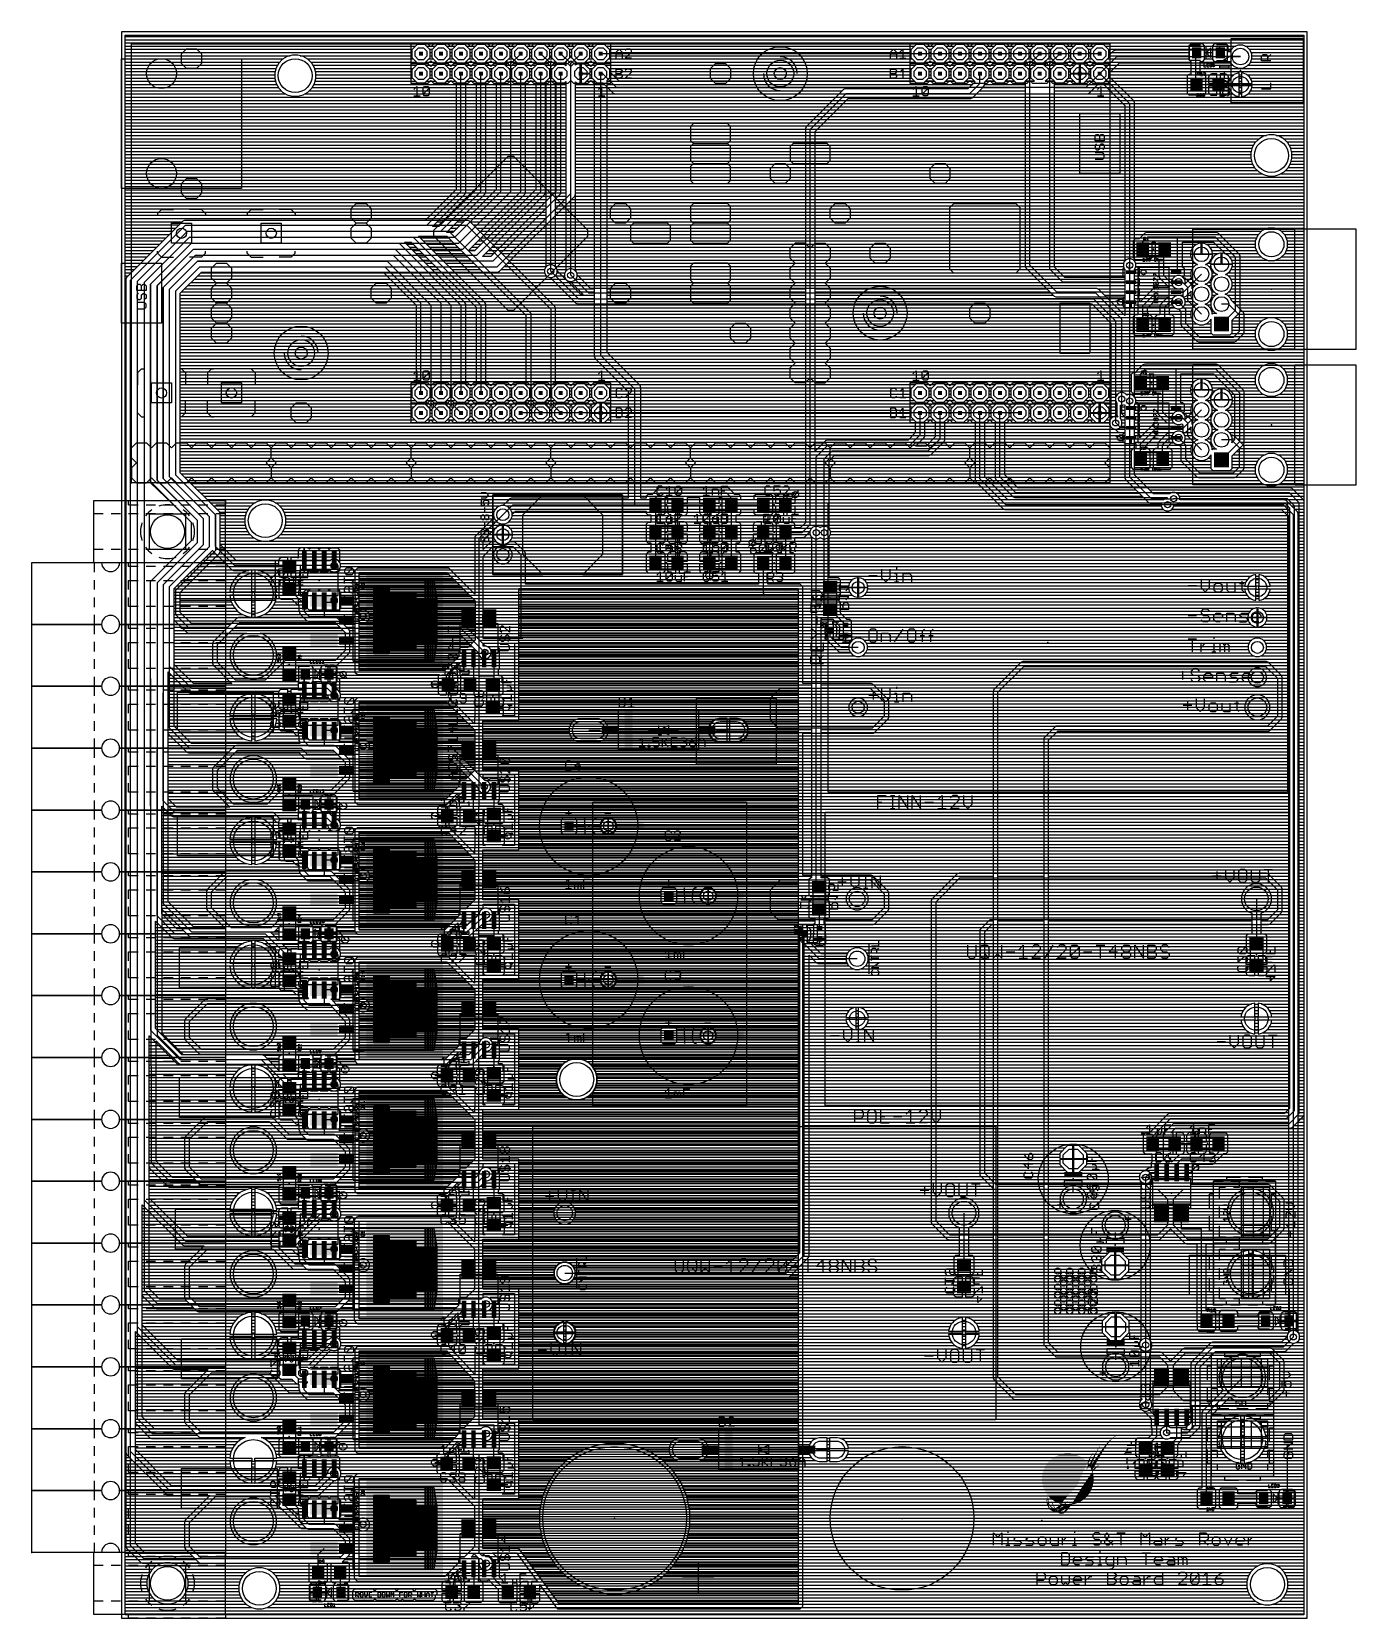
# Model space of a CAD drawing. Extents: x -0.64 to 6, y -0.15 to 7.8.
import ezdxf

# ---------------------------------------------------------------- set-up
doc = ezdxf.new("R2010")
doc.units = 0
for name, color, linetype in [('1', 22, 'CONTINUOUS'), ('16', 175, 'CONTINUOUS'), ('17', 82, 'CONTINUOUS'), ('18', 82, 'CONTINUOUS'), ('19', 53, 'CONTINUOUS'), ('20', 6, 'CONTINUOUS'), ('21', 253, 'CONTINUOUS'), ('22', 253, 'CONTINUOUS'), ('23', 7, 'CONTINUOUS'), ('24', 7, 'CONTINUOUS'), ('25', 253, 'CONTINUOUS'), ('26', 253, 'CONTINUOUS'), ('27', 253, 'CONTINUOUS'), ('28', 253, 'CONTINUOUS'), ('49', 253, 'CONTINUOUS'), ('51', 253, 'CONTINUOUS'), ('52', 253, 'CONTINUOUS')]:
    doc.layers.add(name, color=color, linetype=linetype)

# ---------------------------------------------------------------- blocks, each defined once
blk = doc.blocks.new('ROUNDP')
blk.add_circle((0, 0), 0.5)
blk = doc.blocks.new('RECT')
blk.add_solid([(-0.5, -0.5), (0.5, -0.5), (-0.5, 0.5), (0.5, 0.5)])
blk = doc.blocks.new('SQUAREP')
blk.add_solid([(-0.5, -0.5), (0.5, -0.5), (-0.5, 0.5), (0.5, 0.5)])
blk = doc.blocks.new('OCTAGONP')
blk.add_lwpolyline([(-0.5, -0.207107), (-0.5, 0.207107), (-0.207107, 0.5), (0.207107, 0.5), (0.5, 0.207107), (0.5, -0.207107), (0.207107, -0.5), (-0.207107, -0.5)], close=True)
blk = doc.blocks.new('LONGP100')
blk.add_lwpolyline([(-0.5, -0.5), (0.5, -0.5, 1), (0.5, 0.5), (-0.5, 0.5, 1)], format="xyb", close=True)
blk = doc.blocks.new('ROUNDV')
blk.add_circle((0, 0), 0.5)

msp = doc.modelspace()

# ---------------------------------------------------------------- linework, layer by layer
at = {"layer": '1'}
for p, q in [((-0.172, -0.132), (-0.172, 7.782)), ((-0.172, 7.782), (5.732, 7.782)), ((-0.172, 7.776), (5.732, 7.776)), ((-0.172, 7.76), (5.732, 7.76)), ((-0.172, 7.744), (5.732, 7.744)), ((-0.172, 7.728), (1.282946, 7.728)), ((-0.172, 7.712), (1.266946, 7.712)), ((1.290946, 7.736), (1.264, 7.709054)), ((1.329054, 7.736), (1.290946, 7.736)), ((1.356, 7.709054), (1.329054, 7.736)), ((1.337054, 7.728), (1.382946, 7.728)), ((1.353054, 7.712), (1.366946, 7.712)), ((1.390946, 7.736), (1.364, 7.709054)), ((1.429054, 7.736), (1.390946, 7.736)), ((1.456, 7.709054), (1.429054, 7.736)), ((1.437054, 7.728), (1.482946, 7.728)), ((1.453054, 7.712), (1.466946, 7.712)), ((1.490946, 7.736), (1.464, 7.709054)), ((1.529054, 7.736), (1.490946, 7.736)), ((1.556, 7.709054), (1.529054, 7.736)), ((1.537054, 7.728), (1.582946, 7.728)), ((1.553054, 7.712), (1.566946, 7.712)), ((1.590946, 7.736), (1.564, 7.709054)), ((1.629054, 7.736), (1.590946, 7.736)), ((1.656, 7.709054), (1.629054, 7.736)), ((1.637054, 7.728), (1.682946, 7.728)), ((1.653054, 7.712), (1.666946, 7.712)), ((1.690946, 7.736), (1.664, 7.709054)), ((1.729054, 7.736), (1.690946, 7.736)), ((1.756, 7.709054), (1.729054, 7.736)), ((1.737054, 7.728), (1.782946, 7.728)), ((1.753054, 7.712), (1.766946, 7.712)), ((1.790946, 7.736), (1.764, 7.709054)), ((1.829054, 7.736), (1.790946, 7.736)), ((1.856, 7.709054), (1.829054, 7.736)), ((1.837054, 7.728), (1.882946, 7.728)), ((1.853054, 7.712), (1.866946, 7.712)), ((1.890946, 7.736), (1.864, 7.709054)), ((1.929054, 7.736), (1.890946, 7.736)), ((1.956, 7.709054), (1.929054, 7.736)), ((1.937054, 7.728), (1.982946, 7.728)), ((1.953054, 7.712), (1.966946, 7.712)), ((1.990946, 7.736), (1.964, 7.709054)), ((2.029054, 7.736), (1.990946, 7.736)), ((2.056, 7.709054), (2.029054, 7.736)), ((2.037054, 7.728), (2.082946, 7.728)), ((2.053054, 7.712), (2.066946, 7.712)), ((2.090946, 7.736), (2.064, 7.709054)), ((2.129054, 7.736), (2.090946, 7.736)), ((2.156, 7.709054), (2.129054, 7.736)), ((2.137054, 7.728), (2.182946, 7.728)), ((2.153054, 7.712), (2.166946, 7.712)), ((2.190946, 7.736), (2.164, 7.709054)), ((2.229054, 7.736), (2.190946, 7.736)), ((2.256, 7.709054), (2.229054, 7.736)), ((2.237054, 7.728), (3.782946, 7.728)), ((2.253054, 7.712), (3.766946, 7.712)), ((3.790946, 7.736), (3.764, 7.709054)), ((3.829054, 7.736), (3.790946, 7.736)), ((3.856, 7.709054), (3.829054, 7.736)), ((3.837054, 7.728), (3.882946, 7.728)), ((3.853054, 7.712), (3.866946, 7.712)), ((3.890946, 7.736), (3.864, 7.709054)), ((3.929054, 7.736), (3.890946, 7.736)), ((3.956, 7.709054), (3.929054, 7.736)), ((3.937054, 7.728), (3.982946, 7.728)), ((3.953054, 7.712), (3.966946, 7.712)), ((3.990946, 7.736), (3.964, 7.709054)), ((4.029054, 7.736), (3.990946, 7.736)), ((4.056, 7.709054), (4.029054, 7.736)), ((4.037054, 7.728), (4.082946, 7.728)), ((4.053054, 7.712), (4.066946, 7.712)), ((4.090946, 7.736), (4.064, 7.709054)), ((4.129054, 7.736), (4.090946, 7.736)), ((4.156, 7.709054), (4.129054, 7.736)), ((4.137054, 7.728), (4.182946, 7.728)), ((4.153054, 7.712), (4.166946, 7.712)), ((4.190946, 7.736), (4.164, 7.709054)), ((4.229054, 7.736), (4.190946, 7.736)), ((4.256, 7.709054), (4.229054, 7.736)), ((4.237054, 7.728), (4.282946, 7.728)), ((4.253054, 7.712), (4.266946, 7.712)), ((4.290946, 7.736), (4.264, 7.709054)), ((4.329054, 7.736), (4.290946, 7.736)), ((4.356, 7.709054), (4.329054, 7.736)), ((4.337054, 7.728), (4.382946, 7.728)), ((4.353054, 7.712), (4.366946, 7.712)), ((4.390946, 7.736), (4.364, 7.709054)), ((4.429054, 7.736), (4.390946, 7.736)), ((4.456, 7.709054), (4.429054, 7.736)), ((4.437054, 7.728), (4.482946, 7.728)), ((4.453054, 7.712), (4.466946, 7.712)), ((4.490946, 7.736), (4.464, 7.709054)), ((4.529054, 7.736), (4.490946, 7.736)), ((4.556, 7.709054), (4.529054, 7.736)), ((4.537054, 7.728), (4.582946, 7.728)), ((4.553054, 7.712), (4.566946, 7.712)), ((4.590946, 7.736), (4.564, 7.709054)), ((4.629054, 7.736), (4.590946, 7.736)), ((4.656, 7.709054), (4.629054, 7.736)), ((4.637054, 7.728), (4.682946, 7.728)), ((4.653054, 7.712), (4.666946, 7.712)), ((4.690946, 7.736), (4.664, 7.709054)), ((4.729054, 7.736), (4.690946, 7.736)), ((4.756, 7.709054), (4.729054, 7.736)), ((4.737054, 7.728), (5.156323, 7.728)), ((4.753054, 7.712), (5.156323, 7.712)), ((5.165695, 7.738559), (5.156323, 7.729186)), ((5.156323, 7.729186), (5.156323, 7.660813)), ((5.226194, 7.738559), (5.165695, 7.738559)), ((5.235567, 7.729186), (5.226194, 7.738559)), ((5.235567, 7.660813), (5.235567, 7.729186)), ((5.235567, 7.728), (5.274433, 7.728)), ((5.235567, 7.712), (5.274433, 7.712)), ((5.283806, 7.738559), (5.274433, 7.729186)), ((5.274433, 7.729186), (5.274433, 7.660813)), ((5.344305, 7.738559), (5.283806, 7.738559)), ((5.353677, 7.729186), (5.344305, 7.738559)), ((5.353677, 7.699472), (5.353677, 7.729186)), ((5.353677, 7.728), (5.39198, 7.728)), ((5.353677, 7.712), (5.370439, 7.712)), ((5.38252, 7.724082), (5.366391, 7.707952)), ((5.403594, 7.732811), (5.38252, 7.724082)), ((5.426405, 7.732811), (5.403594, 7.732811)), ((5.44748, 7.724082), (5.426405, 7.732811)), ((5.43802, 7.728), (5.732, 7.728)), ((5.463609, 7.707952), (5.44748, 7.724082)), ((5.459561, 7.712), (5.732, 7.712)), ((5.732, 7.782), (5.732, 5.449602)), ((-0.172, 7.696), (1.264, 7.696)), ((-0.172, 7.68), (0.655244, 7.68)), ((-0.172, 7.664), (0.619492, 7.664)), ((-0.172, 7.648), (0.602336, 7.648)), ((-0.172, 7.632), (0.591088, 7.632)), ((0.597579, 7.643243), (0.584019, 7.619757)), ((0.616757, 7.66242), (0.597579, 7.643243)), ((0.640243, 7.675981), (0.616757, 7.66242)), ((0.66644, 7.683), (0.640243, 7.675981)), ((0.69356, 7.683), (0.66644, 7.683)), ((0.719757, 7.675981), (0.69356, 7.683)), ((0.704756, 7.68), (1.264, 7.68)), ((0.743243, 7.66242), (0.719757, 7.675981)), ((0.740508, 7.664), (1.270946, 7.664)), ((0.76242, 7.643243), (0.743243, 7.66242)), ((0.757664, 7.648), (1.286946, 7.648)), ((0.775981, 7.619757), (0.76242, 7.643243)), ((0.768912, 7.632), (1.286946, 7.632)), ((1.264, 7.709054), (1.264, 7.670946)), ((1.264, 7.670946), (1.290946, 7.644)), ((1.290946, 7.636), (1.264, 7.609054)), ((1.290946, 7.644), (1.329054, 7.644)), ((1.329054, 7.636), (1.290946, 7.636)), ((1.329054, 7.644), (1.356, 7.670946)), ((1.356, 7.609054), (1.329054, 7.636)), ((1.333054, 7.648), (1.386946, 7.648)), ((1.333054, 7.632), (1.386946, 7.632)), ((1.349054, 7.664), (1.370946, 7.664)), ((1.356, 7.670946), (1.356, 7.709054)), ((1.356, 7.696), (1.364, 7.696)), ((1.356, 7.68), (1.364, 7.68)), ((1.364, 7.709054), (1.364, 7.670946)), ((1.364, 7.670946), (1.390946, 7.644)), ((1.390946, 7.636), (1.364, 7.609054)), ((1.390946, 7.644), (1.429054, 7.644)), ((1.429054, 7.636), (1.390946, 7.636)), ((1.429054, 7.644), (1.456, 7.670946)), ((1.456, 7.609054), (1.429054, 7.636)), ((1.433054, 7.648), (1.486946, 7.648)), ((1.433054, 7.632), (1.486946, 7.632)), ((1.449054, 7.664), (1.470946, 7.664)), ((1.456, 7.670946), (1.456, 7.709054)), ((1.456, 7.696), (1.464, 7.696)), ((1.456, 7.68), (1.464, 7.68)), ((1.464, 7.709054), (1.464, 7.670946)), ((1.464, 7.670946), (1.490946, 7.644)), ((1.490946, 7.636), (1.464, 7.609054)), ((1.490946, 7.644), (1.529054, 7.644)), ((1.529054, 7.636), (1.490946, 7.636)), ((1.529054, 7.644), (1.556, 7.670946)), ((1.556, 7.609054), (1.529054, 7.636)), ((1.533054, 7.648), (1.586946, 7.648)), ((1.533054, 7.632), (1.586946, 7.632)), ((1.549054, 7.664), (1.570946, 7.664)), ((1.556, 7.670946), (1.556, 7.709054)), ((1.556, 7.696), (1.564, 7.696)), ((1.556, 7.68), (1.564, 7.68)), ((1.564, 7.709054), (1.564, 7.670946)), ((1.564, 7.670946), (1.590946, 7.644)), ((1.590946, 7.636), (1.564, 7.609054)), ((1.590946, 7.644), (1.629054, 7.644)), ((1.629054, 7.636), (1.590946, 7.636)), ((1.629054, 7.644), (1.656, 7.670946)), ((1.656, 7.609054), (1.629054, 7.636)), ((1.633054, 7.648), (1.686946, 7.648)), ((1.633054, 7.632), (1.686946, 7.632)), ((1.649054, 7.664), (1.670946, 7.664)), ((1.656, 7.670946), (1.656, 7.709054)), ((1.656, 7.696), (1.664, 7.696)), ((1.656, 7.68), (1.664, 7.68)), ((1.664, 7.709054), (1.664, 7.670946)), ((1.664, 7.670946), (1.690946, 7.644)), ((1.690946, 7.636), (1.664, 7.609054)), ((1.690946, 7.644), (1.729054, 7.644)), ((1.729054, 7.636), (1.690946, 7.636)), ((1.729054, 7.644), (1.756, 7.670946)), ((1.756, 7.609054), (1.729054, 7.636)), ((1.733054, 7.648), (1.786946, 7.648)), ((1.733054, 7.632), (1.786946, 7.632)), ((1.749054, 7.664), (1.770946, 7.664)), ((1.756, 7.670946), (1.756, 7.709054)), ((1.756, 7.696), (1.764, 7.696)), ((1.756, 7.68), (1.764, 7.68)), ((1.764, 7.709054), (1.764, 7.670946)), ((1.764, 7.670946), (1.790946, 7.644)), ((1.790946, 7.636), (1.764, 7.609054)), ((1.790946, 7.644), (1.829054, 7.644)), ((1.829054, 7.636), (1.790946, 7.636)), ((1.829054, 7.644), (1.856, 7.670946)), ((1.856, 7.609054), (1.829054, 7.636)), ((1.833054, 7.648), (1.886946, 7.648)), ((1.833054, 7.632), (1.886946, 7.632)), ((1.849054, 7.664), (1.870946, 7.664)), ((1.856, 7.670946), (1.856, 7.709054)), ((1.856, 7.696), (1.864, 7.696)), ((1.856, 7.68), (1.864, 7.68)), ((1.864, 7.709054), (1.864, 7.670946)), ((1.864, 7.670946), (1.890946, 7.644)), ((1.890946, 7.636), (1.864, 7.609054)), ((1.890946, 7.644), (1.922059, 7.644)), ((1.929054, 7.636), (1.890946, 7.636)), ((1.96, 7.64), (1.91, 7.69)), ((1.922059, 7.644), (1.936, 7.630059)), ((1.936, 7.629054), (1.929054, 7.636)), ((1.933054, 7.632), (1.934059, 7.632)), ((1.956, 7.677941), (1.956, 7.709054)), ((1.956, 7.696), (1.964, 7.696)), ((1.956, 7.68), (1.964, 7.68)), ((1.980346, 7.653595), (1.956, 7.677941)), ((1.96, 6.6), (1.96, 7.64)), ((1.964, 7.709054), (1.964, 7.670946)), ((1.964, 7.670946), (1.990946, 7.644)), ((1.969941, 7.664), (1.970946, 7.664)), ((1.984, 7.644774), (1.980346, 7.653595)), ((1.982664, 7.648), (1.986946, 7.648)), ((1.984, 7.629054), (1.984, 7.644774)), ((1.990946, 7.636), (1.984, 7.629054)), ((1.984, 7.632), (1.986946, 7.632)), ((1.990946, 7.644), (2.022059, 7.644)), ((2.029054, 7.636), (1.990946, 7.636)), ((2.06, 7.64), (2.01, 7.69)), ((2.022059, 7.644), (2.036, 7.630059)), ((2.036, 7.629054), (2.029054, 7.636)), ((2.033054, 7.632), (2.034059, 7.632)), ((2.056, 7.677941), (2.056, 7.709054)), ((2.056, 7.696), (2.064, 7.696)), ((2.056, 7.68), (2.064, 7.68)), ((2.080346, 7.653595), (2.056, 7.677941)), ((2.06, 6.58), (2.06, 7.64)), ((2.064, 7.709054), (2.064, 7.670946)), ((2.064, 7.670946), (2.090946, 7.644)), ((2.069941, 7.664), (2.070946, 7.664)), ((2.084, 7.644774), (2.080346, 7.653595)), ((2.082664, 7.648), (2.086946, 7.648)), ((2.084, 7.631882), (2.084, 7.644774)), ((2.090118, 7.638), (2.084, 7.631882)), ((2.084, 7.632), (2.084118, 7.632)), ((2.108, 7.638), (2.090118, 7.638)), ((2.090946, 7.644), (2.129054, 7.644)), ((2.108, 7.592001), (2.108, 7.638)), ((2.108, 7.632), (2.112, 7.632)), ((2.129882, 7.638), (2.112, 7.638)), ((2.112, 7.638), (2.112, 7.592001)), ((2.129054, 7.644), (2.156, 7.670946)), ((2.158, 7.609882), (2.129882, 7.638)), ((2.133054, 7.648), (2.186946, 7.648)), ((2.135882, 7.632), (2.186946, 7.632)), ((2.149054, 7.664), (2.170946, 7.664)), ((2.156, 7.670946), (2.156, 7.709054)), ((2.156, 7.696), (2.164, 7.696)), ((2.156, 7.68), (2.164, 7.68)), ((2.164, 7.709054), (2.164, 7.670946)), ((2.164, 7.670946), (2.190946, 7.644)), ((2.190946, 7.636), (2.164, 7.609054)), ((2.190946, 7.644), (2.229054, 7.644)), ((2.229054, 7.636), (2.190946, 7.636)), ((2.229054, 7.644), (2.256, 7.670946)), ((2.256, 7.609054), (2.229054, 7.636)), ((2.233054, 7.648), (3.786946, 7.648)), ((2.233054, 7.632), (3.786946, 7.632)), ((2.249054, 7.664), (3.770946, 7.664)), ((2.256, 7.670946), (2.256, 7.709054)), ((2.256, 7.696), (3.764, 7.696)), ((2.256, 7.68), (3.764, 7.68)), ((3.764, 7.709054), (3.764, 7.670946)), ((3.764, 7.670946), (3.790946, 7.644)), ((3.790946, 7.636), (3.764, 7.609054)), ((3.790946, 7.644), (3.829054, 7.644)), ((3.829054, 7.636), (3.790946, 7.636)), ((3.829054, 7.644), (3.856, 7.670946)), ((3.856, 7.609054), (3.829054, 7.636)), ((3.833054, 7.648), (3.886946, 7.648)), ((3.833054, 7.632), (3.886946, 7.632)), ((3.849054, 7.664), (3.870946, 7.664)), ((3.856, 7.670946), (3.856, 7.709054)), ((3.856, 7.696), (3.864, 7.696)), ((3.856, 7.68), (3.864, 7.68)), ((3.864, 7.709054), (3.864, 7.670946)), ((3.864, 7.670946), (3.890946, 7.644)), ((3.890946, 7.636), (3.864, 7.609054)), ((3.890946, 7.644), (3.929054, 7.644)), ((3.929054, 7.636), (3.890946, 7.636)), ((3.929054, 7.644), (3.956, 7.670946)), ((3.956, 7.609054), (3.929054, 7.636)), ((3.933054, 7.648), (3.986946, 7.648)), ((3.933054, 7.632), (3.986946, 7.632)), ((3.949054, 7.664), (3.970946, 7.664)), ((3.956, 7.670946), (3.956, 7.709054)), ((3.956, 7.696), (3.964, 7.696)), ((3.956, 7.68), (3.964, 7.68)), ((3.964, 7.709054), (3.964, 7.670946)), ((3.964, 7.670946), (3.990946, 7.644)), ((3.990946, 7.636), (3.964, 7.609054)), ((3.990946, 7.644), (4.029054, 7.644)), ((4.029054, 7.636), (3.990946, 7.636)), ((4.029054, 7.644), (4.056, 7.670946)), ((4.056, 7.609054), (4.029054, 7.636)), ((4.033054, 7.648), (4.086946, 7.648)), ((4.033054, 7.632), (4.086946, 7.632)), ((4.049054, 7.664), (4.070946, 7.664)), ((4.056, 7.670946), (4.056, 7.709054)), ((4.056, 7.696), (4.064, 7.696)), ((4.056, 7.68), (4.064, 7.68)), ((4.064, 7.709054), (4.064, 7.670946)), ((4.064, 7.670946), (4.090946, 7.644)), ((4.090946, 7.636), (4.064, 7.609054)), ((4.090946, 7.644), (4.129054, 7.644)), ((4.129054, 7.636), (4.090946, 7.636)), ((4.129054, 7.644), (4.156, 7.670946)), ((4.156, 7.609054), (4.129054, 7.636)), ((4.133054, 7.648), (4.186946, 7.648)), ((4.133054, 7.632), (4.186946, 7.632)), ((4.149054, 7.664), (4.170946, 7.664)), ((4.156, 7.670946), (4.156, 7.709054)), ((4.156, 7.696), (4.164, 7.696)), ((4.156, 7.68), (4.164, 7.68)), ((4.164, 7.709054), (4.164, 7.670946)), ((4.164, 7.670946), (4.190946, 7.644)), ((4.190946, 7.636), (4.164, 7.609054)), ((4.190946, 7.644), (4.229054, 7.644)), ((4.229054, 7.636), (4.190946, 7.636)), ((4.229054, 7.644), (4.256, 7.670946)), ((4.256, 7.609054), (4.229054, 7.636)), ((4.233054, 7.648), (4.286946, 7.648)), ((4.233054, 7.632), (4.286946, 7.632)), ((4.249054, 7.664), (4.270946, 7.664)), ((4.256, 7.670946), (4.256, 7.709054)), ((4.256, 7.696), (4.264, 7.696)), ((4.256, 7.68), (4.264, 7.68)), ((4.264, 7.709054), (4.264, 7.670946)), ((4.264, 7.670946), (4.290946, 7.644)), ((4.290946, 7.636), (4.264, 7.609054)), ((4.290946, 7.644), (4.329054, 7.644)), ((4.329054, 7.636), (4.290946, 7.636)), ((4.329054, 7.644), (4.356, 7.670946)), ((4.336, 7.629054), (4.329054, 7.636)), ((4.333054, 7.648), (4.337336, 7.648)), ((4.333054, 7.632), (4.336, 7.632)), ((4.339654, 7.653595), (4.336, 7.644774)), ((4.336, 7.644774), (4.336, 7.629054)), ((4.364, 7.677941), (4.339654, 7.653595)), ((4.349054, 7.664), (4.350059, 7.664)), ((4.356, 7.670946), (4.356, 7.709054)), ((4.356, 7.696), (4.364, 7.696)), ((4.356, 7.68), (4.364, 7.68)), ((4.36, 7.64), (4.41, 7.69)), ((4.36, 6.63), (4.36, 7.64)), ((4.364, 7.709054), (4.364, 7.677941)), ((4.384, 7.630059), (4.397941, 7.644)), ((4.390946, 7.636), (4.384, 7.629054)), ((4.385941, 7.632), (4.386946, 7.632)), ((4.429054, 7.636), (4.390946, 7.636)), ((4.397941, 7.644), (4.429054, 7.644)), ((4.429054, 7.644), (4.456, 7.670946)), ((4.436, 7.629054), (4.429054, 7.636)), ((4.433054, 7.648), (4.437336, 7.648)), ((4.433054, 7.632), (4.436, 7.632)), ((4.439654, 7.653595), (4.436, 7.644774)), ((4.436, 7.644774), (4.436, 7.629054)), ((4.464, 7.677941), (4.439654, 7.653595)), ((4.449054, 7.664), (4.450059, 7.664)), ((4.456, 7.670946), (4.456, 7.709054)), ((4.456, 7.696), (4.464, 7.696)), ((4.456, 7.68), (4.464, 7.68)), ((4.46, 7.64), (4.51, 7.69)), ((4.46, 6.61), (4.46, 7.64)), ((4.464, 7.709054), (4.464, 7.677941)), ((4.484, 7.630059), (4.497941, 7.644)), ((4.490946, 7.636), (4.484, 7.629054)), ((4.485941, 7.632), (4.486946, 7.632)), ((4.529054, 7.636), (4.490946, 7.636)), ((4.497941, 7.644), (4.529054, 7.644)), ((4.529054, 7.644), (4.556, 7.670946)), ((4.556, 7.609054), (4.529054, 7.636)), ((4.533054, 7.648), (4.586946, 7.648)), ((4.533054, 7.632), (4.584118, 7.632)), ((4.549054, 7.664), (4.570946, 7.664)), ((4.556, 7.670946), (4.556, 7.709054)), ((4.556, 7.696), (4.564, 7.696)), ((4.556, 7.68), (4.564, 7.68)), ((4.590118, 7.638), (4.562, 7.609882)), ((4.564, 7.709054), (4.564, 7.670946)), ((4.564, 7.670946), (4.590946, 7.644)), ((4.608, 7.638), (4.590118, 7.638)), ((4.590946, 7.644), (4.629054, 7.644)), ((4.608, 7.592001), (4.608, 7.638)), ((4.608, 7.632), (4.612, 7.632)), ((4.612, 7.638), (4.612, 7.592001)), ((4.629882, 7.638), (4.612, 7.638)), ((4.629054, 7.644), (4.656, 7.670946)), ((4.658, 7.609882), (4.629882, 7.638)), ((4.633054, 7.648), (4.686946, 7.648)), ((4.635882, 7.632), (4.686946, 7.632)), ((4.649054, 7.664), (4.670946, 7.664)), ((4.656, 7.670946), (4.656, 7.709054)), ((4.656, 7.696), (4.664, 7.696)), ((4.656, 7.68), (4.664, 7.68)), ((4.664, 7.709054), (4.664, 7.670946)), ((4.664, 7.670946), (4.690946, 7.644)), ((4.690946, 7.636), (4.664, 7.609054)), ((4.690946, 7.644), (4.729054, 7.644)), ((4.729054, 7.636), (4.690946, 7.636)), ((4.729054, 7.644), (4.756, 7.670946)), ((4.756, 7.609054), (4.729054, 7.636)), ((4.733054, 7.648), (5.166, 7.648)), ((4.733054, 7.632), (5.166, 7.632)), ((4.749054, 7.664), (5.156323, 7.664)), ((4.756, 7.670946), (4.756, 7.709054)), ((4.756, 7.696), (5.156323, 7.696)), ((4.756, 7.68), (5.156323, 7.68)), ((5.156323, 7.660813), (5.165695, 7.651441)), ((5.165695, 7.651441), (5.166, 7.651441)), ((5.166, 7.651441), (5.166, 7.586433)), ((5.195945, 7.695), (5.19, 7.689055)), ((5.19, 7.689055), (5.19, 7.51)), ((5.214, 7.586433), (5.214, 7.651441)), ((5.214, 7.651441), (5.226194, 7.651441)), ((5.214, 7.648), (5.364317, 7.648)), ((5.214, 7.632), (5.377383, 7.632)), ((5.226194, 7.651441), (5.235567, 7.660813)), ((5.235567, 7.696), (5.274433, 7.696)), ((5.235567, 7.68), (5.274433, 7.68)), ((5.235567, 7.664), (5.274433, 7.664)), ((5.274433, 7.660813), (5.283806, 7.651441)), ((5.283806, 7.651441), (5.314162, 7.651441)), ((5.314055, 7.680945), (5.314055, 7.695)), ((5.333583, 7.675472), (5.314055, 7.695)), ((5.32, 7.675), (5.314055, 7.680945)), ((5.314162, 7.651441), (5.315226, 7.651)), ((5.315226, 7.651), (5.324774, 7.651)), ((5.324774, 7.651), (5.325838, 7.651441)), ((5.325838, 7.651441), (5.344305, 7.651441)), ((5.415, 7.675472), (5.333583, 7.675472)), ((5.344305, 7.651441), (5.344336, 7.651472)), ((5.344336, 7.651472), (5.362878, 7.651472)), ((5.362878, 7.699472), (5.353677, 7.699472)), ((5.366391, 7.707952), (5.362878, 7.699472)), ((5.362878, 7.651472), (5.366391, 7.642993)), ((5.366391, 7.642993), (5.38252, 7.626863)), ((5.44748, 7.626863), (5.463609, 7.642993)), ((5.452617, 7.632), (5.732, 7.632)), ((5.472338, 7.686878), (5.463609, 7.707952)), ((5.463609, 7.642993), (5.472338, 7.664067)), ((5.465683, 7.648), (5.732, 7.648)), ((5.46856, 7.696), (5.732, 7.696)), ((5.472311, 7.664), (5.732, 7.664)), ((5.472338, 7.664067), (5.472338, 7.686878)), ((5.472338, 7.68), (5.732, 7.68)), ((-0.172, 7.616), (0.583013, 7.616)), ((-0.172, 7.6), (0.578726, 7.6)), ((-0.172, 7.584), (0.577, 7.584)), ((-0.172, 7.568), (0.577, 7.568)), ((0.584019, 7.619757), (0.577, 7.59356)), ((0.577, 7.59356), (0.577, 7.56644)), ((0.577, 7.56644), (0.584019, 7.540243)), ((0.783, 7.59356), (0.775981, 7.619757)), ((0.775981, 7.540243), (0.783, 7.56644)), ((0.776987, 7.616), (1.270946, 7.616)), ((0.781274, 7.6), (1.264, 7.6)), ((0.783, 7.56644), (0.783, 7.59356)), ((0.783, 7.584), (1.264, 7.584)), ((0.783, 7.568), (1.266946, 7.568)), ((1.264, 7.609054), (1.264, 7.570946)), ((1.264, 7.570946), (1.290946, 7.544)), ((1.329054, 7.544), (1.356, 7.570946)), ((1.349054, 7.616), (1.370946, 7.616)), ((1.353054, 7.568), (1.366946, 7.568)), ((1.356, 7.570946), (1.356, 7.609054)), ((1.356, 7.6), (1.364, 7.6)), ((1.356, 7.584), (1.364, 7.584)), ((1.364, 7.609054), (1.364, 7.570946)), ((1.364, 7.570946), (1.390946, 7.544)), ((1.429054, 7.544), (1.456, 7.570946)), ((1.449054, 7.616), (1.470946, 7.616)), ((1.453054, 7.568), (1.466946, 7.568)), ((1.456, 7.570946), (1.456, 7.609054)), ((1.456, 7.6), (1.464, 7.6)), ((1.456, 7.584), (1.464, 7.584)), ((1.464, 7.609054), (1.464, 7.570946)), ((1.464, 7.570946), (1.490946, 7.544)), ((1.529054, 7.544), (1.556, 7.570946)), ((1.549054, 7.616), (1.570946, 7.616)), ((1.553054, 7.568), (1.566946, 7.568)), ((1.556, 7.570946), (1.556, 7.609054)), ((1.556, 7.6), (1.564, 7.6)), ((1.556, 7.584), (1.564, 7.584)), ((1.564, 7.609054), (1.564, 7.570946)), ((1.564, 7.570946), (1.590946, 7.544)), ((1.629054, 7.544), (1.656, 7.570946)), ((1.649054, 7.616), (1.670946, 7.616)), ((1.653054, 7.568), (1.666946, 7.568)), ((1.656, 7.570946), (1.656, 7.609054)), ((1.656, 7.6), (1.664, 7.6)), ((1.656, 7.584), (1.664, 7.584)), ((1.664, 7.609054), (1.664, 7.570946)), ((1.664, 7.570946), (1.690946, 7.544)), ((1.729054, 7.544), (1.756, 7.570946)), ((1.749054, 7.616), (1.770946, 7.616)), ((1.753054, 7.568), (1.766946, 7.568)), ((1.756, 7.570946), (1.756, 7.609054)), ((1.756, 7.6), (1.764, 7.6)), ((1.756, 7.584), (1.764, 7.584)), ((1.764, 7.609054), (1.764, 7.570946)), ((1.764, 7.570946), (1.790946, 7.544)), ((1.829054, 7.544), (1.856, 7.570946)), ((1.849054, 7.616), (1.870946, 7.616)), ((1.853054, 7.568), (1.866946, 7.568)), ((1.856, 7.570946), (1.856, 7.609054)), ((1.856, 7.6), (1.864, 7.6)), ((1.856, 7.584), (1.864, 7.584)), ((1.864, 7.609054), (1.864, 7.570946)), ((1.864, 7.570946), (1.890946, 7.544)), ((1.936, 7.630059), (1.936, 7.629054)), ((2.036, 7.630059), (2.036, 7.629054)), ((2.108, 7.616), (2.112, 7.616)), ((2.108, 7.6), (2.112, 7.6)), ((2.112, 7.592001), (2.108, 7.592001)), ((2.108, 7.542), (2.108, 7.587999)), ((2.108, 7.587999), (2.112, 7.587999)), ((2.108, 7.584), (2.112, 7.584)), ((2.108, 7.568), (2.112, 7.568)), ((2.112, 7.587999), (2.112, 7.542)), ((2.112001, 7.588), (2.112001, 7.592)), ((2.112001, 7.592), (2.158, 7.592)), ((2.158, 7.588), (2.112001, 7.588)), ((2.129882, 7.542), (2.158, 7.570118)), ((2.151882, 7.616), (2.170946, 7.616)), ((2.155882, 7.568), (2.166946, 7.568)), ((2.158, 7.592), (2.158, 7.609882)), ((2.158, 7.6), (2.164, 7.6)), ((2.158, 7.570118), (2.158, 7.588)), ((2.158, 7.584), (2.164, 7.584)), ((2.164, 7.609054), (2.164, 7.570946)), ((2.164, 7.570946), (2.178, 7.556946)), ((2.178, 7.556946), (2.178, 6.173635)), ((2.21, 7.59), (2.21, 6.18)), ((2.242, 7.556946), (2.256, 7.570946)), ((2.242, 6.193255), (2.242, 7.556946)), ((2.249054, 7.616), (3.770946, 7.616)), ((2.253054, 7.568), (3.766946, 7.568)), ((2.256, 7.570946), (2.256, 7.609054)), ((2.256, 7.6), (3.764, 7.6)), ((2.256, 7.584), (3.764, 7.584)), ((3.764, 7.609054), (3.764, 7.570946)), ((3.764, 7.570946), (3.790946, 7.544)), ((3.829054, 7.544), (3.856, 7.570946)), ((3.849054, 7.616), (3.870946, 7.616)), ((3.853054, 7.568), (3.866946, 7.568)), ((3.856, 7.570946), (3.856, 7.609054)), ((3.856, 7.6), (3.864, 7.6)), ((3.856, 7.584), (3.864, 7.584)), ((3.864, 7.609054), (3.864, 7.570946)), ((3.864, 7.570946), (3.890946, 7.544)), ((3.929054, 7.544), (3.956, 7.570946)), ((3.949054, 7.616), (3.970946, 7.616)), ((3.953054, 7.568), (3.966946, 7.568)), ((3.956, 7.570946), (3.956, 7.609054)), ((3.956, 7.6), (3.964, 7.6)), ((3.956, 7.584), (3.964, 7.584)), ((3.964, 7.609054), (3.964, 7.570946)), ((3.964, 7.570946), (3.990946, 7.544)), ((4.029054, 7.544), (4.056, 7.570946)), ((4.049054, 7.616), (4.070946, 7.616)), ((4.053054, 7.568), (4.066946, 7.568)), ((4.056, 7.570946), (4.056, 7.609054)), ((4.056, 7.6), (4.064, 7.6)), ((4.056, 7.584), (4.064, 7.584)), ((4.064, 7.609054), (4.064, 7.570946)), ((4.064, 7.570946), (4.085503, 7.549444)), ((4.11, 7.54), (4.11, 7.59)), ((4.134, 7.548946), (4.156, 7.570946)), ((4.149054, 7.616), (4.170946, 7.616)), ((4.153054, 7.568), (4.166946, 7.568)), ((4.156, 7.570946), (4.156, 7.609054)), ((4.156, 7.6), (4.164, 7.6)), ((4.156, 7.584), (4.164, 7.584)), ((4.164, 7.609054), (4.164, 7.570946)), ((4.164, 7.570946), (4.190946, 7.544)), ((4.229054, 7.544), (4.256, 7.570946)), ((4.249054, 7.616), (4.270946, 7.616)), ((4.253054, 7.568), (4.266946, 7.568)), ((4.256, 7.570946), (4.256, 7.609054)), ((4.256, 7.6), (4.264, 7.6)), ((4.256, 7.584), (4.264, 7.584)), ((4.264, 7.609054), (4.264, 7.570946)), ((4.264, 7.570946), (4.290946, 7.544)), ((4.384, 7.629054), (4.384, 7.630059)), ((4.484, 7.629054), (4.484, 7.630059)), ((4.529054, 7.544), (4.556, 7.570946)), ((4.549054, 7.616), (4.568118, 7.616)), ((4.553054, 7.568), (4.564118, 7.568)), ((4.556, 7.570946), (4.556, 7.609054)), ((4.556, 7.6), (4.562, 7.6)), ((4.556, 7.584), (4.562, 7.584)), ((4.562, 7.609882), (4.562, 7.592)), ((4.562, 7.592), (4.607999, 7.592)), ((4.607999, 7.588), (4.562, 7.588)), ((4.562, 7.588), (4.562, 7.570118)), ((4.562, 7.570118), (4.590118, 7.542)), ((4.607999, 7.592), (4.607999, 7.588)), ((4.608, 7.616), (4.612, 7.616)), ((4.608, 7.6), (4.612, 7.6)), ((4.612, 7.592001), (4.608, 7.592001)), ((4.608, 7.542), (4.608, 7.587999)), ((4.608, 7.587999), (4.612, 7.587999)), ((4.608, 7.584), (4.612, 7.584)), ((4.608, 7.568), (4.612, 7.568)), ((4.612, 7.587999), (4.612, 7.542)), ((4.612001, 7.588), (4.612001, 7.592)), ((4.612001, 7.592), (4.658, 7.592)), ((4.658, 7.588), (4.612001, 7.588)), ((4.629882, 7.542), (4.658, 7.570118)), ((4.651882, 7.616), (4.670946, 7.616)), ((4.655882, 7.568), (4.666946, 7.568)), ((4.658, 7.592), (4.658, 7.609882)), ((4.658, 7.6), (4.664, 7.6)), ((4.658, 7.570118), (4.658, 7.588)), ((4.658, 7.584), (4.664, 7.584)), ((4.664, 7.609054), (4.664, 7.570946)), ((4.664, 7.570946), (4.690946, 7.544)), ((4.729054, 7.544), (4.756, 7.570946)), ((4.749054, 7.616), (5.166, 7.616)), ((4.753054, 7.568), (5.147386, 7.568)), ((4.756, 7.570946), (4.756, 7.609054)), ((4.756, 7.6), (5.166, 7.6)), ((4.756, 7.584), (5.154325, 7.584)), ((5.156758, 7.586433), (5.147386, 7.57706)), ((5.147386, 7.57706), (5.147386, 7.492939)), ((5.166, 7.586433), (5.156758, 7.586433)), ((5.214, 7.616), (5.732, 7.616)), ((5.214, 7.6), (5.732, 7.6)), ((5.233005, 7.586433), (5.214, 7.586433)), ((5.242378, 7.57706), (5.233005, 7.586433)), ((5.235438, 7.584), (5.261733, 7.584)), ((5.242378, 7.492939), (5.242378, 7.57706)), ((5.242378, 7.568), (5.255622, 7.568)), ((5.256849, 7.577381), (5.255622, 7.572803)), ((5.255622, 7.572803), (5.255622, 7.542748)), ((5.259218, 7.581485), (5.256849, 7.577381)), ((5.26257, 7.584837), (5.259218, 7.581485)), ((5.266674, 7.587206), (5.26257, 7.584837)), ((5.271252, 7.588433), (5.266674, 7.587206)), ((5.29737, 7.588433), (5.271252, 7.588433)), ((5.29737, 7.542749), (5.29737, 7.588433)), ((5.29737, 7.584), (5.312866, 7.584)), ((5.29737, 7.568), (5.312866, 7.568)), ((5.312866, 7.588433), (5.312866, 7.542749)), ((5.338984, 7.588433), (5.312866, 7.588433)), ((5.343562, 7.587206), (5.338984, 7.588433)), ((5.347666, 7.584837), (5.343562, 7.587206)), ((5.351018, 7.581485), (5.347666, 7.584837)), ((5.348503, 7.584), (5.38214, 7.584)), ((5.353387, 7.577381), (5.351018, 7.581485)), ((5.354614, 7.572803), (5.353387, 7.577381)), ((5.354614, 7.542748), (5.354614, 7.572803)), ((5.354614, 7.568), (5.365973, 7.568)), ((5.360009, 7.557306), (5.357123, 7.548423)), ((5.364249, 7.565628), (5.360009, 7.557306)), ((5.369739, 7.573184), (5.364249, 7.565628)), ((5.376344, 7.579788), (5.369739, 7.573184)), ((5.3839, 7.585278), (5.376344, 7.579788)), ((5.38252, 7.626863), (5.403594, 7.618134)), ((5.392222, 7.589519), (5.3839, 7.585278)), ((5.401105, 7.592405), (5.392222, 7.589519)), ((5.40922, 7.59369), (5.401105, 7.592405)), ((5.403594, 7.618134), (5.426405, 7.618134)), ((5.40922, 7.540308), (5.40922, 7.59369)), ((5.40922, 7.584), (5.42078, 7.584)), ((5.40922, 7.568), (5.42078, 7.568)), ((5.428895, 7.592405), (5.42078, 7.59369)), ((5.42078, 7.59369), (5.42078, 7.540308)), ((5.426405, 7.618134), (5.44748, 7.626863)), ((5.437778, 7.589519), (5.428895, 7.592405)), ((5.4461, 7.585278), (5.437778, 7.589519)), ((5.453656, 7.579788), (5.4461, 7.585278)), ((5.44786, 7.584), (5.732, 7.584)), ((5.460261, 7.573184), (5.453656, 7.579788)), ((5.465751, 7.565628), (5.460261, 7.573184)), ((5.464027, 7.568), (5.732, 7.568)), ((5.469991, 7.557306), (5.465751, 7.565628)), ((5.472877, 7.548423), (5.469991, 7.557306)), ((-0.172, 7.552), (0.580869, 7.552)), ((-0.172, 7.536), (0.586469, 7.536)), ((-0.172, 7.52), (0.595707, 7.52)), ((-0.172, 7.504), (0.610336, 7.504)), ((-0.172, 7.488), (0.633349, 7.488)), ((0.584019, 7.540243), (0.597579, 7.516757)), ((0.597579, 7.516757), (0.616757, 7.497579)), ((0.616757, 7.497579), (0.640243, 7.484019)), ((0.640243, 7.484019), (0.66644, 7.477)), ((0.66644, 7.477), (0.69356, 7.477)), ((0.69356, 7.477), (0.719757, 7.484019)), ((0.719757, 7.484019), (0.743243, 7.497579)), ((0.726651, 7.488), (1.936, 7.488)), ((0.743243, 7.497579), (0.76242, 7.516757)), ((0.749664, 7.504), (1.936, 7.504)), ((0.76242, 7.516757), (0.775981, 7.540243)), ((0.764293, 7.52), (1.936, 7.52)), ((0.773531, 7.536), (1.936, 7.536)), ((0.779131, 7.552), (1.282946, 7.552)), ((1.290946, 7.544), (1.329054, 7.544)), ((1.337054, 7.552), (1.382946, 7.552)), ((1.390946, 7.544), (1.429054, 7.544)), ((1.437054, 7.552), (1.482946, 7.552)), ((1.490946, 7.544), (1.529054, 7.544)), ((1.537054, 7.552), (1.582946, 7.552)), ((1.590946, 7.544), (1.629054, 7.544)), ((1.637054, 7.552), (1.682946, 7.552)), ((1.690946, 7.544), (1.729054, 7.544)), ((1.737054, 7.552), (1.782946, 7.552)), ((1.790946, 7.544), (1.829054, 7.544)), ((1.837054, 7.552), (1.882946, 7.552)), ((1.890946, 7.544), (1.929054, 7.544)), ((1.929054, 7.544), (1.936, 7.550946)), ((1.936, 7.550946), (1.936, 6.620548)), ((1.984, 6.620548), (1.984, 7.550946)), ((1.984, 7.550946), (1.990946, 7.544)), ((1.984, 7.536), (2.036, 7.536)), ((1.984, 7.52), (2.036, 7.52)), ((1.984, 7.504), (2.036, 7.504)), ((1.984, 7.488), (2.036, 7.488)), ((1.990946, 7.544), (2.029054, 7.544)), ((2.029054, 7.544), (2.036, 7.550946)), ((2.036, 7.550946), (2.036, 6.600548)), ((2.084, 6.600548), (2.084, 7.548118)), ((2.084, 7.548118), (2.090118, 7.542)), ((2.084, 7.536), (2.178, 7.536)), ((2.084, 7.52), (2.178, 7.52)), ((2.084, 7.504), (2.178, 7.504)), ((2.084, 7.488), (2.178, 7.488)), ((2.090118, 7.542), (2.108, 7.542)), ((2.108, 7.552), (2.112, 7.552)), ((2.112, 7.542), (2.129882, 7.542)), ((2.139882, 7.552), (2.178, 7.552)), ((2.242, 7.552), (3.782946, 7.552)), ((2.242, 7.536), (4.072059, 7.536)), ((2.242, 7.52), (4.056059, 7.52)), ((2.242, 7.504), (3.420059, 7.504)), ((2.242, 7.488), (3.404059, 7.488)), ((3.419654, 7.503595), (3.239654, 7.323595)), ((3.26, 7.31), (3.44, 7.49)), ((3.426405, 7.510346), (3.419654, 7.503595)), ((3.435226, 7.514), (3.426405, 7.510346)), ((4.050059, 7.514), (3.435226, 7.514)), ((3.44, 7.49), (4.06, 7.49)), ((3.790946, 7.544), (3.829054, 7.544)), ((3.837054, 7.552), (3.882946, 7.552)), ((3.890946, 7.544), (3.929054, 7.544)), ((3.937054, 7.552), (3.982946, 7.552)), ((3.990946, 7.544), (4.029054, 7.544)), ((4.037054, 7.552), (4.082946, 7.552)), ((4.085503, 7.549444), (4.050059, 7.514)), ((4.06, 7.49), (4.11, 7.54)), ((4.073595, 7.469654), (4.123595, 7.519654)), ((4.091941, 7.488), (4.336, 7.488)), ((4.107941, 7.504), (4.336, 7.504)), ((4.123595, 7.519654), (4.130346, 7.526405)), ((4.123941, 7.52), (4.336, 7.52)), ((4.130346, 7.526405), (4.134, 7.535226)), ((4.134, 7.535226), (4.134, 7.548946)), ((4.134, 7.536), (4.336, 7.536)), ((4.137054, 7.552), (4.182946, 7.552)), ((4.190946, 7.544), (4.229054, 7.544)), ((4.237054, 7.552), (4.282946, 7.552)), ((4.290946, 7.544), (4.329054, 7.544)), ((4.329054, 7.544), (4.336, 7.550946)), ((4.336, 7.550946), (4.336, 6.625226)), ((4.484, 6.619941), (4.484, 7.550946)), ((4.484, 7.550946), (4.490946, 7.544)), ((4.484, 7.536), (5.147386, 7.536)), ((4.484, 7.52), (5.147386, 7.52)), ((4.484, 7.504), (5.147386, 7.504)), ((4.484, 7.488), (5.152325, 7.488)), ((4.490946, 7.544), (4.529054, 7.544)), ((4.537054, 7.552), (4.580118, 7.552)), ((4.590118, 7.542), (4.608, 7.542)), ((4.608, 7.552), (4.612, 7.552)), ((4.612, 7.542), (4.629882, 7.542)), ((4.639882, 7.552), (4.682946, 7.552)), ((4.690946, 7.544), (4.729054, 7.544)), ((4.737054, 7.552), (5.147386, 7.552)), ((5.147386, 7.492939), (5.156758, 7.483567)), ((5.156758, 7.483567), (5.233005, 7.483567)), ((5.19, 7.51), (5.194882, 7.514882)), ((5.194882, 7.514882), (5.194882, 7.535)), ((5.233005, 7.483567), (5.242378, 7.492939)), ((5.237438, 7.488), (5.259733, 7.488)), ((5.242378, 7.552), (5.255622, 7.552)), ((5.242378, 7.536), (5.297369, 7.536)), ((5.242378, 7.52), (5.255622, 7.52)), ((5.242378, 7.504), (5.255622, 7.504)), ((5.255622, 7.542748), (5.297369, 7.542748)), ((5.297369, 7.527252), (5.255622, 7.527252)), ((5.255622, 7.527252), (5.255622, 7.497197)), ((5.255622, 7.497197), (5.256849, 7.492619)), ((5.256849, 7.492619), (5.259218, 7.488515)), ((5.259218, 7.488515), (5.26257, 7.485163)), ((5.26257, 7.485163), (5.266674, 7.482794)), ((5.266674, 7.482794), (5.271252, 7.481567)), ((5.271252, 7.481567), (5.29737, 7.481567)), ((5.297369, 7.542748), (5.297369, 7.527252)), ((5.29737, 7.552), (5.312866, 7.552)), ((5.312866, 7.542749), (5.29737, 7.542749)), ((5.29737, 7.481567), (5.29737, 7.527251)), ((5.29737, 7.527251), (5.312866, 7.527251)), ((5.29737, 7.52), (5.312866, 7.52)), ((5.29737, 7.504), (5.312866, 7.504)), ((5.29737, 7.488), (5.312866, 7.488)), ((5.305118, 7.535), (5.305591, 7.534528)), ((5.305591, 7.534528), (5.415, 7.534528)), ((5.312866, 7.527251), (5.312866, 7.481567)), ((5.312866, 7.481567), (5.338984, 7.481567)), ((5.312867, 7.527252), (5.312867, 7.542748)), ((5.312867, 7.542748), (5.354614, 7.542748)), ((5.312867, 7.536), (5.40922, 7.536)), ((5.354614, 7.527252), (5.312867, 7.527252)), ((5.338984, 7.481567), (5.343562, 7.482794)), ((5.343562, 7.482794), (5.347666, 7.485163)), ((5.347666, 7.485163), (5.351018, 7.488515)), ((5.350503, 7.488), (5.378087, 7.488)), ((5.351018, 7.488515), (5.353387, 7.492619)), ((5.353387, 7.492619), (5.354614, 7.497197)), ((5.354614, 7.552), (5.358285, 7.552)), ((5.354614, 7.497197), (5.354614, 7.527252)), ((5.354614, 7.52), (5.357328, 7.52)), ((5.354614, 7.504), (5.363957, 7.504)), ((5.357123, 7.548423), (5.355837, 7.540307)), ((5.355837, 7.540307), (5.40922, 7.540307)), ((5.40922, 7.528748), (5.355837, 7.528748)), ((5.355837, 7.528748), (5.357123, 7.520632)), ((5.357123, 7.520632), (5.360009, 7.511749)), ((5.360009, 7.511749), (5.364249, 7.503427)), ((5.364249, 7.503427), (5.369739, 7.495871)), ((5.369739, 7.495871), (5.376344, 7.489267)), ((5.376344, 7.489267), (5.3839, 7.483777)), ((5.3839, 7.483777), (5.392222, 7.479536)), ((5.392222, 7.479536), (5.401105, 7.47665)), ((5.401105, 7.47665), (5.40922, 7.475365)), ((5.40922, 7.552), (5.42078, 7.552)), ((5.42078, 7.540308), (5.40922, 7.540308)), ((5.40922, 7.540307), (5.40922, 7.528748)), ((5.40922, 7.475365), (5.40922, 7.528747)), ((5.40922, 7.528747), (5.42078, 7.528747)), ((5.40922, 7.52), (5.42078, 7.52)), ((5.40922, 7.504), (5.42078, 7.504)), ((5.40922, 7.488), (5.42078, 7.488)), ((5.42078, 7.528748), (5.42078, 7.540307)), ((5.42078, 7.540307), (5.474163, 7.540307)), ((5.42078, 7.536), (5.732, 7.536)), ((5.474163, 7.528748), (5.42078, 7.528748)), ((5.42078, 7.528747), (5.42078, 7.475365)), ((5.42078, 7.475365), (5.428895, 7.47665)), ((5.428895, 7.47665), (5.437778, 7.479536)), ((5.437778, 7.479536), (5.4461, 7.483777)), ((5.4461, 7.483777), (5.453656, 7.489267)), ((5.451913, 7.488), (5.732, 7.488)), ((5.453656, 7.489267), (5.460261, 7.495871)), ((5.460261, 7.495871), (5.465751, 7.503427)), ((5.465751, 7.503427), (5.469991, 7.511749)), ((5.466043, 7.504), (5.732, 7.504)), ((5.469991, 7.511749), (5.472877, 7.520632)), ((5.471715, 7.552), (5.732, 7.552)), ((5.472672, 7.52), (5.732, 7.52)), ((5.474163, 7.540307), (5.472877, 7.548423)), ((5.472877, 7.520632), (5.474163, 7.528748)), ((-0.172, 7.472), (1.936, 7.472)), ((-0.172, 7.456), (1.936, 7.456)), ((-0.172, 7.44), (1.936, 7.44)), ((-0.172, 7.424), (1.936, 7.424)), ((-0.172, 7.408), (1.936, 7.408)), ((1.984, 7.472), (2.036, 7.472)), ((1.984, 7.456), (2.036, 7.456)), ((1.984, 7.44), (2.036, 7.44)), ((1.984, 7.424), (2.036, 7.424)), ((1.984, 7.408), (2.036, 7.408)), ((2.084, 7.472), (2.178, 7.472)), ((2.084, 7.456), (2.178, 7.456)), ((2.084, 7.44), (2.178, 7.44)), ((2.084, 7.424), (2.178, 7.424)), ((2.084, 7.408), (2.178, 7.408)), ((2.242, 7.472), (3.388059, 7.472)), ((2.242, 7.456), (3.372059, 7.456)), ((2.242, 7.44), (3.356059, 7.44)), ((2.242, 7.424), (3.340059, 7.424)), ((2.242, 7.408), (3.324059, 7.408)), ((3.284, 7.300059), (3.449941, 7.466)), ((3.391941, 7.408), (4.336, 7.408)), ((3.407941, 7.424), (4.336, 7.424)), ((3.423941, 7.44), (4.336, 7.44)), ((3.439941, 7.456), (4.336, 7.456)), ((3.449941, 7.466), (4.064774, 7.466)), ((4.064774, 7.466), (4.073595, 7.469654)), ((4.075941, 7.472), (4.336, 7.472)), ((4.484, 7.472), (5.732, 7.472)), ((4.484, 7.456), (5.732, 7.456)), ((4.484, 7.44), (5.732, 7.44)), ((4.484, 7.424), (5.732, 7.424)), ((4.484, 7.408), (5.732, 7.408)), ((-0.172, 7.392), (1.936, 7.392)), ((-0.172, 7.376), (1.936, 7.376)), ((-0.172, 7.36), (1.936, 7.36)), ((-0.172, 7.344), (1.936, 7.344)), ((-0.172, 7.328), (1.936, 7.328)), ((1.984, 7.392), (2.036, 7.392)), ((1.984, 7.376), (2.036, 7.376)), ((1.984, 7.36), (2.036, 7.36)), ((1.984, 7.344), (2.036, 7.344)), ((1.984, 7.328), (2.036, 7.328)), ((2.084, 7.392), (2.178, 7.392)), ((2.084, 7.376), (2.178, 7.376)), ((2.084, 7.36), (2.178, 7.36)), ((2.084, 7.344), (2.178, 7.344)), ((2.084, 7.328), (2.178, 7.328)), ((2.242, 7.392), (3.308059, 7.392)), ((2.242, 7.376), (3.292059, 7.376)), ((2.242, 7.36), (3.276059, 7.36)), ((2.242, 7.344), (3.260059, 7.344)), ((2.242, 7.328), (3.244059, 7.328)), ((3.239654, 7.323595), (3.236, 7.314774)), ((3.236, 7.314774), (3.236, 5.339941)), ((3.311941, 7.328), (4.336, 7.328)), ((3.327941, 7.344), (4.336, 7.344)), ((3.343941, 7.36), (4.336, 7.36)), ((3.359941, 7.376), (4.336, 7.376)), ((3.375941, 7.392), (4.336, 7.392)), ((4.484, 7.392), (5.732, 7.392)), ((4.484, 7.376), (5.732, 7.376)), ((4.484, 7.36), (5.732, 7.36)), ((4.484, 7.344), (5.732, 7.344)), ((4.484, 7.328), (5.732, 7.328)), ((-0.172, 7.312), (1.936, 7.312)), ((-0.172, 7.296), (1.936, 7.296)), ((-0.172, 7.28), (1.936, 7.28)), ((-0.172, 7.264), (1.936, 7.264)), ((-0.172, 7.248), (1.936, 7.248)), ((1.984, 7.312), (2.036, 7.312)), ((1.984, 7.296), (2.036, 7.296)), ((1.984, 7.28), (2.036, 7.28)), ((1.984, 7.264), (2.036, 7.264)), ((1.984, 7.248), (2.036, 7.248)), ((2.084, 7.312), (2.178, 7.312)), ((2.084, 7.296), (2.178, 7.296)), ((2.084, 7.28), (2.178, 7.28)), ((2.084, 7.264), (2.178, 7.264)), ((2.084, 7.248), (2.178, 7.248)), ((2.242, 7.312), (3.236, 7.312)), ((2.242, 7.296), (3.236, 7.296)), ((2.242, 7.28), (3.236, 7.28)), ((2.242, 7.264), (3.236, 7.264)), ((2.242, 7.248), (3.236, 7.248)), ((3.26, 5.33), (3.26, 7.31)), ((3.284, 5.697941), (3.284, 7.300059)), ((3.284, 7.296), (4.336, 7.296)), ((3.284, 7.28), (4.336, 7.28)), ((3.284, 7.264), (4.336, 7.264)), ((3.284, 7.248), (4.336, 7.248)), ((3.295941, 7.312), (4.336, 7.312)), ((4.484, 7.312), (5.732, 7.312)), ((4.484, 7.296), (5.732, 7.296)), ((4.484, 7.28), (5.545244, 7.28)), ((4.484, 7.264), (5.509492, 7.264)), ((4.484, 7.248), (5.492336, 7.248)), ((5.487579, 7.243243), (5.474019, 7.219757)), ((5.506757, 7.26242), (5.487579, 7.243243)), ((5.530243, 7.275981), (5.506757, 7.26242)), ((5.55644, 7.283), (5.530243, 7.275981)), ((5.58356, 7.283), (5.55644, 7.283)), ((5.609757, 7.275981), (5.58356, 7.283)), ((5.594756, 7.28), (5.732, 7.28)), ((5.633243, 7.26242), (5.609757, 7.275981)), ((5.630508, 7.264), (5.732, 7.264)), ((5.65242, 7.243243), (5.633243, 7.26242)), ((5.647664, 7.248), (5.732, 7.248)), ((5.665981, 7.219757), (5.65242, 7.243243)), ((-0.172, 7.232), (1.936, 7.232)), ((-0.172, 7.216), (1.936, 7.216)), ((-0.172, 7.2), (1.936, 7.2)), ((-0.172, 7.184), (1.936, 7.184)), ((-0.172, 7.168), (1.936, 7.168)), ((1.984, 7.232), (2.036, 7.232)), ((1.984, 7.216), (2.036, 7.216)), ((1.984, 7.2), (2.036, 7.2)), ((1.984, 7.184), (2.036, 7.184)), ((1.984, 7.168), (2.036, 7.168)), ((2.084, 7.232), (2.178, 7.232)), ((2.084, 7.216), (2.178, 7.216)), ((2.084, 7.2), (2.178, 7.2)), ((2.084, 7.184), (2.178, 7.184)), ((2.084, 7.168), (2.178, 7.168)), ((2.242, 7.232), (3.236, 7.232)), ((2.242, 7.216), (3.236, 7.216)), ((2.242, 7.2), (3.236, 7.2)), ((2.242, 7.184), (3.236, 7.184)), ((2.242, 7.168), (3.236, 7.168)), ((3.284, 7.232), (4.336, 7.232)), ((3.284, 7.216), (4.336, 7.216)), ((3.284, 7.2), (4.336, 7.2)), ((3.284, 7.184), (4.336, 7.184)), ((3.284, 7.168), (4.336, 7.168)), ((4.484, 7.232), (5.481088, 7.232)), ((4.484, 7.216), (5.473013, 7.216)), ((4.484, 7.2), (5.468726, 7.2)), ((4.484, 7.184), (5.467, 7.184)), ((4.484, 7.168), (5.467, 7.168)), ((5.474019, 7.219757), (5.467, 7.19356)), ((5.467, 7.19356), (5.467, 7.16644)), ((5.467, 7.16644), (5.474019, 7.140243)), ((5.658912, 7.232), (5.732, 7.232)), ((5.673, 7.19356), (5.665981, 7.219757)), ((5.665981, 7.140243), (5.673, 7.16644)), ((5.666987, 7.216), (5.732, 7.216)), ((5.671274, 7.2), (5.732, 7.2)), ((5.673, 7.16644), (5.673, 7.19356)), ((5.673, 7.184), (5.732, 7.184)), ((5.673, 7.168), (5.732, 7.168)), ((-0.172, 7.152), (1.936, 7.152)), ((-0.172, 7.136), (1.936, 7.136)), ((-0.172, 7.12), (1.936, 7.12)), ((-0.172, 7.104), (1.936, 7.104)), ((-0.172, 7.088), (1.936, 7.088)), ((1.984, 7.152), (2.036, 7.152)), ((1.984, 7.136), (2.036, 7.136)), ((1.984, 7.12), (2.036, 7.12)), ((1.984, 7.104), (2.036, 7.104)), ((1.984, 7.088), (2.036, 7.088)), ((2.084, 7.152), (2.178, 7.152)), ((2.084, 7.136), (2.178, 7.136)), ((2.084, 7.12), (2.178, 7.12)), ((2.084, 7.104), (2.178, 7.104)), ((2.084, 7.088), (2.178, 7.088)), ((2.242, 7.152), (3.236, 7.152)), ((2.242, 7.136), (3.236, 7.136)), ((2.242, 7.12), (3.236, 7.12)), ((2.242, 7.104), (3.236, 7.104)), ((2.242, 7.088), (3.236, 7.088)), ((3.284, 7.152), (4.336, 7.152)), ((3.284, 7.136), (4.336, 7.136)), ((3.284, 7.12), (4.336, 7.12)), ((3.284, 7.104), (4.336, 7.104)), ((3.284, 7.088), (4.336, 7.088)), ((4.484, 7.152), (5.470869, 7.152)), ((4.484, 7.136), (5.476469, 7.136)), ((4.484, 7.12), (5.485707, 7.12)), ((4.484, 7.104), (5.500336, 7.104)), ((4.484, 7.088), (5.523349, 7.088)), ((5.474019, 7.140243), (5.487579, 7.116757)), ((5.487579, 7.116757), (5.506757, 7.097579)), ((5.506757, 7.097579), (5.530243, 7.084019)), ((5.530243, 7.084019), (5.55644, 7.077)), ((5.55644, 7.077), (5.58356, 7.077)), ((5.58356, 7.077), (5.609757, 7.084019)), ((5.609757, 7.084019), (5.633243, 7.097579)), ((5.616651, 7.088), (5.732, 7.088)), ((5.633243, 7.097579), (5.65242, 7.116757)), ((5.639664, 7.104), (5.732, 7.104)), ((5.65242, 7.116757), (5.665981, 7.140243)), ((5.654293, 7.12), (5.732, 7.12)), ((5.663531, 7.136), (5.732, 7.136)), ((5.669131, 7.152), (5.732, 7.152)), ((-0.172, 7.072), (1.936, 7.072)), ((-0.172, 7.056), (1.936, 7.056)), ((-0.172, 7.04), (1.936, 7.04)), ((-0.172, 7.024), (1.936, 7.024)), ((-0.172, 7.008), (1.936, 7.008)), ((1.984, 7.072), (2.036, 7.072)), ((1.984, 7.056), (2.036, 7.056)), ((1.984, 7.04), (2.036, 7.04)), ((1.984, 7.024), (2.036, 7.024)), ((1.984, 7.008), (2.036, 7.008)), ((2.084, 7.072), (2.178, 7.072)), ((2.084, 7.056), (2.178, 7.056)), ((2.084, 7.04), (2.178, 7.04)), ((2.084, 7.024), (2.178, 7.024)), ((2.084, 7.008), (2.178, 7.008)), ((2.242, 7.072), (3.236, 7.072)), ((2.242, 7.056), (3.236, 7.056)), ((2.242, 7.04), (3.236, 7.04)), ((2.242, 7.024), (3.236, 7.024)), ((2.242, 7.008), (3.236, 7.008)), ((3.284, 7.072), (4.336, 7.072)), ((3.284, 7.056), (4.336, 7.056)), ((3.284, 7.04), (4.336, 7.04)), ((3.284, 7.024), (4.336, 7.024)), ((3.284, 7.008), (4.336, 7.008)), ((4.484, 7.072), (5.732, 7.072)), ((4.484, 7.056), (5.732, 7.056)), ((4.484, 7.04), (5.732, 7.04)), ((4.484, 7.024), (5.732, 7.024)), ((4.484, 7.008), (5.732, 7.008)), ((-0.172, 6.992), (1.936, 6.992)), ((-0.172, 6.976), (1.936, 6.976)), ((-0.172, 6.96), (1.936, 6.96)), ((-0.172, 6.944), (1.936, 6.944)), ((-0.172, 6.928), (1.936, 6.928)), ((1.984, 6.992), (2.036, 6.992)), ((1.984, 6.976), (2.036, 6.976)), ((1.984, 6.96), (2.036, 6.96)), ((1.984, 6.944), (2.036, 6.944)), ((1.984, 6.928), (2.036, 6.928)), ((2.084, 6.992), (2.178, 6.992)), ((2.084, 6.976), (2.178, 6.976)), ((2.084, 6.96), (2.178, 6.96)), ((2.084, 6.944), (2.178, 6.944)), ((2.084, 6.928), (2.178, 6.928)), ((2.242, 6.992), (3.236, 6.992)), ((2.242, 6.976), (3.236, 6.976)), ((2.242, 6.96), (3.236, 6.96)), ((2.242, 6.944), (3.236, 6.944)), ((2.242, 6.928), (3.236, 6.928)), ((3.284, 6.992), (4.336, 6.992)), ((3.284, 6.976), (4.336, 6.976)), ((3.284, 6.96), (4.336, 6.96)), ((3.284, 6.944), (4.336, 6.944)), ((3.284, 6.928), (4.336, 6.928)), ((4.484, 6.992), (5.732, 6.992)), ((4.484, 6.976), (5.732, 6.976)), ((4.484, 6.96), (5.732, 6.96)), ((4.484, 6.944), (5.732, 6.944)), ((4.484, 6.928), (5.732, 6.928)), ((-0.172, 6.912), (1.936, 6.912)), ((-0.172, 6.896), (1.936, 6.896)), ((-0.172, 6.88), (1.936, 6.88)), ((-0.172, 6.864), (1.936, 6.864)), ((-0.172, 6.848), (0.114059, 6.848)), ((0.109654, 6.843595), (-0.165346, 6.568595)), ((0.116405, 6.850346), (0.109654, 6.843595)), ((0.125226, 6.854), (0.116405, 6.850346)), ((1.544774, 6.854), (0.125226, 6.854)), ((1.553595, 6.850346), (1.544774, 6.854)), ((1.973595, 6.430346), (1.553595, 6.850346)), ((1.555941, 6.848), (1.936, 6.848)), ((1.984, 6.912), (2.036, 6.912)), ((1.984, 6.896), (2.036, 6.896)), ((1.984, 6.88), (2.036, 6.88)), ((1.984, 6.864), (2.036, 6.864)), ((1.984, 6.848), (2.036, 6.848)), ((2.084, 6.912), (2.178, 6.912)), ((2.084, 6.896), (2.178, 6.896)), ((2.084, 6.88), (2.178, 6.88)), ((2.084, 6.864), (2.178, 6.864)), ((2.084, 6.848), (2.178, 6.848)), ((2.242, 6.912), (3.236, 6.912)), ((2.242, 6.896), (3.236, 6.896)), ((2.242, 6.88), (3.236, 6.88)), ((2.242, 6.864), (3.236, 6.864)), ((2.242, 6.848), (3.236, 6.848)), ((3.284, 6.912), (4.336, 6.912)), ((3.284, 6.896), (4.336, 6.896)), ((3.284, 6.88), (4.336, 6.88)), ((3.284, 6.864), (4.336, 6.864)), ((3.284, 6.848), (4.336, 6.848)), ((4.484, 6.912), (5.732, 6.912)), ((4.484, 6.896), (5.732, 6.896)), ((4.484, 6.88), (5.732, 6.88)), ((4.484, 6.864), (5.732, 6.864)), ((4.484, 6.848), (5.732, 6.848)), ((-0.172, 6.832), (0.098059, 6.832)), ((-0.172, 6.816), (0.082059, 6.816)), ((-0.172, 6.8), (0.066059, 6.8)), ((-0.172, 6.784), (0.050059, 6.784)), ((-0.172, 6.768), (0.034059, 6.768)), ((-0.145, 6.555), (0.13, 6.83)), ((-0.11, 6.55), (0.14, 6.8)), ((-0.075, 6.545), (0.15, 6.77)), ((0.13, 6.83), (1.54, 6.83)), ((0.14, 6.8), (1.45, 6.8)), ((0.15, 6.77), (1.27, 6.77)), ((1.27, 6.77), (1.61, 6.43)), ((1.623595, 6.450346), (1.297941, 6.776)), ((1.297941, 6.776), (1.440059, 6.776)), ((1.305941, 6.768), (1.448059, 6.768)), ((1.440059, 6.776), (1.836, 6.380059)), ((1.45, 6.8), (1.86, 6.39)), ((1.54, 6.83), (1.96, 6.41)), ((1.571941, 6.832), (1.936, 6.832)), ((1.587941, 6.816), (1.936, 6.816)), ((1.603941, 6.8), (1.936, 6.8)), ((1.619941, 6.784), (1.936, 6.784)), ((1.635941, 6.768), (1.936, 6.768)), ((1.984, 6.832), (2.036, 6.832)), ((1.984, 6.816), (2.036, 6.816)), ((1.984, 6.8), (2.036, 6.8)), ((1.984, 6.784), (2.036, 6.784)), ((1.984, 6.768), (2.036, 6.768)), ((2.084, 6.832), (2.178, 6.832)), ((2.084, 6.816), (2.178, 6.816)), ((2.084, 6.8), (2.178, 6.8)), ((2.084, 6.784), (2.178, 6.784)), ((2.084, 6.768), (2.178, 6.768)), ((2.242, 6.832), (3.236, 6.832)), ((2.242, 6.816), (3.236, 6.816)), ((2.242, 6.8), (3.236, 6.8)), ((2.242, 6.784), (3.236, 6.784)), ((2.242, 6.768), (3.236, 6.768)), ((3.284, 6.832), (4.336, 6.832)), ((3.284, 6.816), (4.336, 6.816)), ((3.284, 6.8), (4.336, 6.8)), ((3.284, 6.784), (4.336, 6.784)), ((3.284, 6.768), (4.336, 6.768)), ((4.484, 6.832), (5.732, 6.832)), ((4.484, 6.816), (5.732, 6.816)), ((4.484, 6.8), (5.52046, 6.8)), ((4.484, 6.784), (4.930059, 6.784)), ((4.484, 6.768), (4.914059, 6.768)), ((4.886758, 6.761433), (4.877386, 6.75206)), ((4.907492, 6.761433), (4.886758, 6.761433)), ((4.911287, 6.765228), (4.907492, 6.761433)), ((4.936405, 6.790346), (4.911287, 6.765228)), ((4.95, 6.77), (4.924882, 6.744882)), ((4.945226, 6.794), (4.936405, 6.790346)), ((5.294774, 6.794), (4.945226, 6.794)), ((5.1, 6.77), (4.95, 6.77)), ((5.29, 6.77), (5.1, 6.77)), ((5.1, 6.6025), (5.1, 6.77)), ((5.39, 6.67), (5.29, 6.77)), ((5.303595, 6.790346), (5.294774, 6.794)), ((5.310346, 6.783595), (5.303595, 6.790346)), ((5.309941, 6.784), (5.50446, 6.784)), ((5.410346, 6.683595), (5.310346, 6.783595)), ((5.325941, 6.768), (5.496004, 6.768)), ((5.501338, 6.780878), (5.489008, 6.75111)), ((5.524122, 6.803662), (5.501338, 6.780878)), ((5.55389, 6.815992), (5.524122, 6.803662)), ((5.58611, 6.815992), (5.55389, 6.815992)), ((5.615878, 6.803662), (5.58611, 6.815992)), ((5.638662, 6.780878), (5.615878, 6.803662)), ((5.61954, 6.8), (5.732, 6.8)), ((5.63554, 6.784), (5.732, 6.784)), ((5.650992, 6.75111), (5.638662, 6.780878)), ((5.643996, 6.768), (5.732, 6.768)), ((-0.172, 6.752), (0.018059, 6.752)), ((-0.172, 6.736), (0.002059, 6.736)), ((-0.172, 6.72), (-0.013941, 6.72)), ((-0.172, 6.704), (-0.029941, 6.704)), ((-0.172, 6.688), (-0.045941, 6.688)), ((-0.04375, 6.53625), (0.16, 6.74)), ((-0.0125, 6.5275), (0.17, 6.71)), ((0.01875, 6.51875), (0.18, 6.68)), ((0.16, 6.74), (1.2, 6.74)), ((0.17, 6.71), (1.18, 6.71)), ((0.18, 6.68), (1.17, 6.68)), ((1.17, 6.68), (1.41, 6.44)), ((1.18, 6.71), (1.46, 6.43)), ((1.2, 6.74), (1.51, 6.43)), ((1.523595, 6.450346), (1.227941, 6.746)), ((1.227941, 6.746), (1.260059, 6.746)), ((1.237941, 6.736), (1.270059, 6.736)), ((1.253941, 6.72), (1.286059, 6.72)), ((1.260059, 6.746), (1.586, 6.420059)), ((1.269941, 6.704), (1.302059, 6.704)), ((1.285941, 6.688), (1.318059, 6.688)), ((1.321941, 6.752), (1.464059, 6.752)), ((1.337941, 6.736), (1.480059, 6.736)), ((1.353941, 6.72), (1.496059, 6.72)), ((1.369941, 6.704), (1.512059, 6.704)), ((1.385941, 6.688), (1.528059, 6.688)), ((1.651941, 6.752), (1.936, 6.752)), ((1.667941, 6.736), (1.936, 6.736)), ((1.683941, 6.72), (1.936, 6.72)), ((1.699941, 6.704), (1.936, 6.704)), ((1.715941, 6.688), (1.936, 6.688)), ((1.984, 6.752), (2.036, 6.752)), ((1.984, 6.736), (2.036, 6.736)), ((1.984, 6.72), (2.036, 6.72)), ((1.984, 6.704), (2.036, 6.704)), ((1.984, 6.688), (2.036, 6.688)), ((2.084, 6.752), (2.178, 6.752)), ((2.084, 6.736), (2.178, 6.736)), ((2.084, 6.72), (2.178, 6.72)), ((2.084, 6.704), (2.178, 6.704)), ((2.084, 6.688), (2.178, 6.688)), ((2.242, 6.752), (3.236, 6.752)), ((2.242, 6.736), (3.236, 6.736)), ((2.242, 6.72), (3.236, 6.72)), ((2.242, 6.704), (3.236, 6.704)), ((2.242, 6.688), (3.236, 6.688)), ((3.284, 6.752), (4.336, 6.752)), ((3.284, 6.736), (4.336, 6.736)), ((3.284, 6.72), (4.336, 6.72)), ((3.284, 6.704), (4.336, 6.704)), ((3.284, 6.688), (4.336, 6.688)), ((4.484, 6.752), (4.877386, 6.752)), ((4.484, 6.736), (4.877386, 6.736)), ((4.484, 6.72), (4.877386, 6.72)), ((4.484, 6.704), (4.877386, 6.704)), ((4.484, 6.688), (4.877386, 6.688)), ((4.877386, 6.75206), (4.877386, 6.667939)), ((4.924882, 6.744882), (4.924882, 6.71)), ((4.972378, 6.667939), (4.972378, 6.746)), ((4.972378, 6.746), (4.987622, 6.746)), ((4.972378, 6.736), (4.987622, 6.736)), ((4.972378, 6.72), (4.987622, 6.72)), ((4.972378, 6.704), (4.987622, 6.704)), ((4.972378, 6.688), (4.987622, 6.688)), ((4.987622, 6.746), (4.987622, 6.667939)), ((5.03, 6.704882), (5.035118, 6.71)), ((5.03, 6.704882), (5.03, 6.58)), ((5.124, 6.620646), (5.124, 6.746)), ((5.124, 6.746), (5.280059, 6.746)), ((5.124, 6.736), (5.198979, 6.736)), ((5.124, 6.72), (5.177445, 6.72)), ((5.124, 6.704), (5.168343, 6.704)), ((5.124, 6.688), (5.165, 6.688)), ((5.166354, 6.697879), (5.165, 6.689329)), ((5.165, 6.689329), (5.165, 6.686843)), ((5.165, 6.686843), (5.218157, 6.686843)), ((5.218157, 6.683157), (5.165, 6.683157)), ((5.165, 6.683157), (5.165, 6.680671)), ((5.165, 6.680671), (5.166354, 6.672121)), ((5.16903, 6.706113), (5.166354, 6.697879)), ((5.17296, 6.713826), (5.16903, 6.706113)), ((5.178048, 6.72083), (5.17296, 6.713826)), ((5.18417, 6.726952), (5.178048, 6.72083)), ((5.191174, 6.73204), (5.18417, 6.726952)), ((5.198887, 6.73597), (5.191174, 6.73204)), ((5.207121, 6.738646), (5.198887, 6.73597)), ((5.215671, 6.74), (5.207121, 6.738646)), ((5.218157, 6.74), (5.215671, 6.74)), ((5.218157, 6.686843), (5.218157, 6.74)), ((5.218157, 6.736), (5.221843, 6.736)), ((5.218157, 6.72), (5.221843, 6.72)), ((5.218157, 6.704), (5.221843, 6.704)), ((5.218157, 6.688), (5.221843, 6.688)), ((5.221843, 6.686843), (5.218157, 6.686843)), ((5.218157, 6.686843), (5.218157, 6.683157)), ((5.224329, 6.74), (5.221843, 6.74)), ((5.221843, 6.74), (5.221843, 6.686843)), ((5.221843, 6.683157), (5.221843, 6.686843)), ((5.221843, 6.686843), (5.275, 6.686843)), ((5.275, 6.683157), (5.221843, 6.683157)), ((5.232879, 6.738646), (5.224329, 6.74)), ((5.241113, 6.73597), (5.232879, 6.738646)), ((5.241021, 6.736), (5.290059, 6.736)), ((5.248826, 6.73204), (5.241113, 6.73597)), ((5.25583, 6.726952), (5.248826, 6.73204)), ((5.261952, 6.72083), (5.25583, 6.726952)), ((5.26704, 6.713826), (5.261952, 6.72083)), ((5.262555, 6.72), (5.306059, 6.72)), ((5.27097, 6.706113), (5.26704, 6.713826)), ((5.273646, 6.697879), (5.27097, 6.706113)), ((5.271657, 6.704), (5.322059, 6.704)), ((5.275, 6.689329), (5.273646, 6.697879)), ((5.273646, 6.672121), (5.275, 6.680671)), ((5.275, 6.686843), (5.275, 6.689329)), ((5.275, 6.688), (5.305134, 6.688)), ((5.275, 6.680671), (5.275, 6.683157)), ((5.280059, 6.746), (5.339596, 6.686463)), ((5.291174, 6.68204), (5.28417, 6.676952)), ((5.298887, 6.68597), (5.291174, 6.68204)), ((5.307121, 6.688646), (5.298887, 6.68597)), ((5.315671, 6.69), (5.307121, 6.688646)), ((5.318157, 6.69), (5.315671, 6.69)), ((5.318157, 6.636843), (5.318157, 6.69)), ((5.318157, 6.688), (5.321843, 6.688)), ((5.324329, 6.69), (5.321843, 6.69)), ((5.321843, 6.69), (5.321843, 6.636843)), ((5.332879, 6.688646), (5.324329, 6.69)), ((5.339596, 6.686463), (5.332879, 6.688646)), ((5.334866, 6.688), (5.338059, 6.688)), ((5.341941, 6.752), (5.489376, 6.752)), ((5.357941, 6.736), (5.489008, 6.736)), ((5.373941, 6.72), (5.489008, 6.72)), ((5.389941, 6.704), (5.495175, 6.704)), ((5.405941, 6.688), (5.50246, 6.688)), ((5.414, 6.674774), (5.410346, 6.683595)), ((5.489008, 6.75111), (5.489008, 6.71889)), ((5.489008, 6.71889), (5.501338, 6.689122)), ((5.501338, 6.689122), (5.524122, 6.666338)), ((5.615878, 6.666338), (5.638662, 6.689122)), ((5.63754, 6.688), (5.732, 6.688)), ((5.638662, 6.689122), (5.650992, 6.71889)), ((5.644824, 6.704), (5.732, 6.704)), ((5.650624, 6.752), (5.732, 6.752)), ((5.650992, 6.71889), (5.650992, 6.75111)), ((5.650992, 6.736), (5.732, 6.736)), ((5.650992, 6.72), (5.732, 6.72)), ((-0.172, 6.672), (-0.061941, 6.672)), ((-0.172, 6.656), (-0.077941, 6.656)), ((-0.172, 6.64), (-0.093941, 6.64)), ((-0.172, 6.624), (-0.109941, 6.624)), ((-0.172, 6.608), (-0.125941, 6.608)), ((0.05, 6.51), (0.19, 6.65)), ((0.2, 6.62), (0.08, 6.5)), ((0.19, 6.65), (1.14, 6.65)), ((1.13, 6.62), (0.2, 6.62)), ((1.31, 6.44), (1.13, 6.62)), ((1.14, 6.65), (1.36, 6.43)), ((1.301941, 6.672), (1.334059, 6.672)), ((1.317941, 6.656), (1.350059, 6.656)), ((1.333941, 6.64), (1.366059, 6.64)), ((1.349941, 6.624), (1.382059, 6.624)), ((1.365941, 6.608), (1.398059, 6.608)), ((1.401941, 6.672), (1.544059, 6.672)), ((1.417941, 6.656), (1.560059, 6.656)), ((1.433941, 6.64), (1.576059, 6.64)), ((1.449941, 6.624), (1.592059, 6.624)), ((1.465941, 6.608), (1.608059, 6.608)), ((1.731941, 6.672), (1.936, 6.672)), ((1.747941, 6.656), (1.936, 6.656)), ((1.763941, 6.64), (1.936, 6.64)), ((1.779941, 6.624), (1.936, 6.624)), ((1.795941, 6.608), (1.929218, 6.608)), ((1.933296, 6.617843), (1.9285, 6.606266)), ((1.9285, 6.606266), (1.9285, 6.593734)), ((1.936, 6.620548), (1.933296, 6.617843)), ((1.984, 6.672), (2.036, 6.672)), ((1.984, 6.656), (2.036, 6.656)), ((1.984, 6.64), (2.036, 6.64)), ((1.984, 6.624), (2.036, 6.624)), ((1.986704, 6.617843), (1.984, 6.620548)), ((1.9915, 6.606266), (1.986704, 6.617843)), ((1.990782, 6.608), (2.036, 6.608)), ((1.9915, 6.593734), (1.9915, 6.606266)), ((2.036, 6.600548), (2.033296, 6.597843)), ((2.084, 6.672), (2.178, 6.672)), ((2.084, 6.656), (2.178, 6.656)), ((2.084, 6.64), (2.178, 6.64)), ((2.084, 6.624), (2.178, 6.624)), ((2.084, 6.608), (2.178, 6.608)), ((2.086704, 6.597843), (2.084, 6.600548)), ((2.242, 6.672), (3.236, 6.672)), ((2.242, 6.656), (3.236, 6.656)), ((2.242, 6.64), (3.236, 6.64)), ((2.242, 6.624), (3.236, 6.624)), ((2.242, 6.608), (3.236, 6.608)), ((3.284, 6.672), (4.336, 6.672)), ((3.284, 6.656), (4.336, 6.656)), ((3.284, 6.64), (4.336, 6.64)), ((3.284, 6.624), (4.336508, 6.624)), ((3.284, 6.608), (4.348059, 6.608)), ((4.336, 6.625226), (4.339654, 6.616405)), ((4.339654, 6.616405), (4.346405, 6.609654)), ((4.346405, 6.609654), (4.481405, 6.474654)), ((4.495, 6.495), (4.36, 6.63)), ((4.525, 6.545), (4.46, 6.61)), ((4.484, 6.672), (4.877386, 6.672)), ((4.484, 6.656), (4.841452, 6.656)), ((4.484, 6.64), (4.830047, 6.64)), ((4.484, 6.624), (4.8285, 6.624)), ((4.534941, 6.569), (4.484, 6.619941)), ((4.495941, 6.608), (4.825909, 6.608)), ((4.831391, 6.616755), (4.825909, 6.611273)), ((4.825909, 6.611273), (4.825909, 6.578727)), ((4.833296, 6.647843), (4.8285, 6.636266)), ((4.8285, 6.636266), (4.8285, 6.623734)), ((4.8285, 6.623734), (4.831391, 6.616755)), ((4.842157, 6.656704), (4.833296, 6.647843)), ((4.853734, 6.6615), (4.842157, 6.656704)), ((4.866266, 6.6615), (4.853734, 6.6615)), ((4.86, 6.6025), (4.86, 6.63)), ((4.8675, 6.595), (4.86, 6.6025)), ((4.877843, 6.656704), (4.866266, 6.6615)), ((4.877386, 6.667939), (4.886758, 6.658567)), ((4.886704, 6.647843), (4.877843, 6.656704)), ((4.878548, 6.656), (5.006, 6.656)), ((4.8915, 6.636266), (4.886704, 6.647843)), ((4.886758, 6.658567), (4.963005, 6.658567)), ((4.889953, 6.64), (5.006, 6.64)), ((4.89022, 6.620646), (4.8915, 6.623734)), ((4.899718, 6.620646), (4.89022, 6.620646)), ((4.8915, 6.623734), (4.8915, 6.636266)), ((4.8915, 6.624), (5.006, 6.624)), ((4.90909, 6.611273), (4.899718, 6.620646)), ((4.90909, 6.578727), (4.90909, 6.611273)), ((4.90909, 6.608), (5.006, 6.608)), ((4.963005, 6.658567), (4.972378, 6.667939)), ((4.972378, 6.672), (4.987622, 6.672)), ((4.987622, 6.667939), (4.996995, 6.658567)), ((4.996995, 6.658567), (5.006, 6.658567)), ((5.006, 6.658567), (5.006, 6.575226)), ((5.0925, 6.595), (5.1, 6.6025)), ((5.124, 6.672), (5.166393, 6.672)), ((5.124, 6.656), (5.173086, 6.656)), ((5.124, 6.64), (5.188365, 6.64)), ((5.124, 6.624), (5.184047, 6.624)), ((5.124718, 6.620646), (5.124, 6.620646)), ((5.13409, 6.611273), (5.124718, 6.620646)), ((5.13409, 6.578727), (5.13409, 6.611273)), ((5.13409, 6.608), (5.17216, 6.608)), ((5.166354, 6.672121), (5.16903, 6.663887)), ((5.175069, 6.615022), (5.167, 6.595542)), ((5.16903, 6.663887), (5.17296, 6.656174)), ((5.17296, 6.656174), (5.178048, 6.64917)), ((5.189978, 6.629931), (5.175069, 6.615022)), ((5.178048, 6.64917), (5.18417, 6.643048)), ((5.18417, 6.643048), (5.191174, 6.63796)), ((5.199439, 6.63385), (5.189978, 6.629931)), ((5.191174, 6.63796), (5.198887, 6.63403)), ((5.198887, 6.63403), (5.199439, 6.63385)), ((5.24056, 6.63385), (5.241113, 6.63403)), ((5.250022, 6.629931), (5.24056, 6.63385)), ((5.241113, 6.63403), (5.248826, 6.63796)), ((5.248826, 6.63796), (5.25583, 6.643048)), ((5.264931, 6.615022), (5.250022, 6.629931)), ((5.251634, 6.64), (5.265106, 6.64)), ((5.25583, 6.643048), (5.261952, 6.64917)), ((5.255953, 6.624), (5.266057, 6.624)), ((5.261952, 6.64917), (5.26704, 6.656174)), ((5.273, 6.595542), (5.264931, 6.615022)), ((5.266354, 6.647879), (5.265, 6.639329)), ((5.265, 6.639329), (5.265, 6.636843)), ((5.265, 6.636843), (5.318157, 6.636843)), ((5.318157, 6.633157), (5.265, 6.633157)), ((5.265, 6.633157), (5.265, 6.630671)), ((5.265, 6.630671), (5.266354, 6.622121)), ((5.26903, 6.656113), (5.266354, 6.647879)), ((5.266354, 6.622121), (5.26903, 6.613887)), ((5.266914, 6.656), (5.268993, 6.656)), ((5.26704, 6.656174), (5.27097, 6.663887)), ((5.26784, 6.608), (5.272029, 6.608)), ((5.27296, 6.663826), (5.26903, 6.656113)), ((5.26903, 6.613887), (5.27296, 6.606174)), ((5.27097, 6.663887), (5.273646, 6.672121)), ((5.278048, 6.67083), (5.27296, 6.663826)), ((5.27296, 6.606174), (5.278048, 6.59917)), ((5.273606, 6.672), (5.279218, 6.672)), ((5.28417, 6.676952), (5.278048, 6.67083)), ((5.278048, 6.59917), (5.28417, 6.593048)), ((5.318157, 6.672), (5.321843, 6.672)), ((5.318157, 6.656), (5.321843, 6.656)), ((5.318157, 6.64), (5.321843, 6.64)), ((5.321843, 6.636843), (5.318157, 6.636843)), ((5.318157, 6.636843), (5.318157, 6.633157)), ((5.39, 6.405), (5.39, 6.67)), ((5.414, 6.400226), (5.414, 6.674774)), ((5.414, 6.672), (5.51846, 6.672)), ((5.414, 6.656), (5.54908, 6.656)), ((5.414, 6.64), (5.732, 6.64)), ((5.414, 6.624), (5.732, 6.624)), ((5.414, 6.608), (5.732, 6.608)), ((5.524122, 6.666338), (5.55389, 6.654008)), ((5.55389, 6.654008), (5.58611, 6.654008)), ((5.58611, 6.654008), (5.615878, 6.666338)), ((5.59092, 6.656), (5.732, 6.656)), ((5.62154, 6.672), (5.732, 6.672)), ((-0.172, 6.592), (-0.141941, 6.592)), ((-0.172, 6.576), (-0.157941, 6.576)), ((-0.172, 6.56), (-0.168906, 6.56)), ((-0.172, 6.544), (-0.169, 6.544)), ((-0.172, 6.528), (-0.169, 6.528)), ((-0.165346, 6.568595), (-0.169, 6.559774)), ((-0.169, 6.559774), (-0.169, 0.680226)), ((-0.145, 0.685), (-0.145, 6.555)), ((-0.11, 1.31), (-0.11, 6.55)), ((-0.075, 1.945), (-0.075, 6.545)), ((-0.04375, 5.54375), (-0.04375, 6.53625)), ((-0.0125, 5.5525), (-0.0125, 6.5275)), ((0.104, 6.490059), (0.209941, 6.596)), ((0.141941, 6.528), (1.188059, 6.528)), ((0.157941, 6.544), (1.172059, 6.544)), ((0.173941, 6.56), (1.156059, 6.56)), ((0.189941, 6.576), (1.140059, 6.576)), ((0.205941, 6.592), (1.124059, 6.592)), ((0.209941, 6.596), (1.120059, 6.596)), ((1.120059, 6.596), (1.286, 6.430059)), ((1.381941, 6.592), (1.414059, 6.592)), ((1.397941, 6.576), (1.430059, 6.576)), ((1.413941, 6.56), (1.446059, 6.56)), ((1.429941, 6.544), (1.462059, 6.544)), ((1.445941, 6.528), (1.478059, 6.528)), ((1.481941, 6.592), (1.624059, 6.592)), ((1.497941, 6.576), (1.640059, 6.576)), ((1.513941, 6.56), (1.656059, 6.56)), ((1.529941, 6.544), (1.672059, 6.544)), ((1.545941, 6.528), (1.688059, 6.528)), ((1.811941, 6.592), (1.929218, 6.592)), ((1.827941, 6.576), (1.939452, 6.576)), ((1.843941, 6.56), (2.035452, 6.56)), ((1.859941, 6.544), (2.178, 6.544)), ((1.875941, 6.528), (2.178, 6.528)), ((1.9285, 6.593734), (1.933296, 6.582157)), ((1.933296, 6.582157), (1.942157, 6.573296)), ((1.942157, 6.573296), (1.953734, 6.5685)), ((1.953734, 6.5685), (1.966266, 6.5685)), ((1.966266, 6.5685), (1.977843, 6.573296)), ((1.977843, 6.573296), (1.986704, 6.582157)), ((1.980548, 6.576), (2.0285, 6.576)), ((1.986704, 6.582157), (1.9915, 6.593734)), ((1.990781, 6.592), (2.030875, 6.592)), ((2.033296, 6.597843), (2.0285, 6.586266)), ((2.0285, 6.586266), (2.0285, 6.573734)), ((2.0285, 6.573734), (2.033296, 6.562157)), ((2.033296, 6.562157), (2.042157, 6.553296)), ((2.042157, 6.553296), (2.053734, 6.5485)), ((2.053734, 6.5485), (2.066266, 6.5485)), ((2.066266, 6.5485), (2.077843, 6.553296)), ((2.077843, 6.553296), (2.086704, 6.562157)), ((2.084548, 6.56), (2.178, 6.56)), ((2.0915, 6.586266), (2.086704, 6.597843)), ((2.086704, 6.562157), (2.0915, 6.573734)), ((2.089125, 6.592), (2.178, 6.592)), ((2.0915, 6.573734), (2.0915, 6.586266)), ((2.0915, 6.576), (2.178, 6.576)), ((2.242, 6.592), (3.236, 6.592)), ((2.242, 6.576), (3.236, 6.576)), ((2.242, 6.56), (3.236, 6.56)), ((2.242, 6.544), (3.236, 6.544)), ((2.242, 6.528), (3.236, 6.528)), ((3.284, 6.592), (4.364059, 6.592)), ((3.284, 6.576), (4.380059, 6.576)), ((3.284, 6.56), (4.396059, 6.56)), ((3.284, 6.544), (4.412059, 6.544)), ((3.284, 6.528), (4.428059, 6.528)), ((4.511941, 6.592), (4.825909, 6.592)), ((4.8675, 6.545), (4.525, 6.545)), ((4.527941, 6.576), (4.828636, 6.576)), ((4.833636, 6.569), (4.534941, 6.569)), ((4.825909, 6.578727), (4.834636, 6.57)), ((4.834636, 6.57), (4.833636, 6.569)), ((4.900363, 6.57), (4.90909, 6.578727)), ((4.90909, 6.561273), (4.900363, 6.57)), ((4.900363, 6.52), (4.90909, 6.528727)), ((4.90909, 6.511273), (4.900363, 6.52)), ((4.906364, 6.576), (5.006, 6.576)), ((4.908364, 6.528), (5.048059, 6.528)), ((4.90909, 6.592), (5.006, 6.592)), ((4.90909, 6.528727), (4.90909, 6.561273)), ((4.90909, 6.56), (5.016059, 6.56)), ((4.90909, 6.544), (5.032059, 6.544)), ((4.990226, 6.519), (4.981405, 6.515346)), ((5.058636, 6.519), (4.990226, 6.519)), ((5.006, 6.575226), (5.009654, 6.566405)), ((5.009654, 6.566405), (5.044654, 6.531405)), ((5.03, 6.58), (5.065, 6.545)), ((5.044654, 6.531405), (5.051405, 6.524654)), ((5.051405, 6.524654), (5.057512, 6.522124)), ((5.057512, 6.522124), (5.059636, 6.52)), ((5.059636, 6.52), (5.058636, 6.519)), ((5.065, 6.545), (5.0925, 6.545)), ((5.0925, 6.545), (5.105, 6.545)), ((5.126612, 6.571248), (5.13409, 6.578727)), ((5.13369, 6.56417), (5.126612, 6.571248)), ((5.13, 6.495), (5.22, 6.585)), ((5.131363, 6.576), (5.167, 6.576)), ((5.138842, 6.551732), (5.13369, 6.56417)), ((5.13409, 6.592), (5.167, 6.592)), ((5.135418, 6.56), (5.161059, 6.56)), ((5.169494, 6.568435), (5.1385, 6.53744)), ((5.1385, 6.53744), (5.138842, 6.538268)), ((5.138842, 6.538268), (5.138842, 6.551732)), ((5.138842, 6.544), (5.145059, 6.544)), ((5.167, 6.595542), (5.167, 6.574458)), ((5.167, 6.574458), (5.169494, 6.568435)), ((5.237785, 6.535), (5.250022, 6.540069)), ((5.250022, 6.529931), (5.237785, 6.535)), ((5.250022, 6.540069), (5.264931, 6.554978)), ((5.264931, 6.515022), (5.250022, 6.529931)), ((5.251953, 6.528), (5.267, 6.528)), ((5.253953, 6.544), (5.267, 6.544)), ((5.264931, 6.554978), (5.273, 6.574458)), ((5.275069, 6.565022), (5.267, 6.545542)), ((5.267, 6.545542), (5.267, 6.524458)), ((5.267, 6.524458), (5.275069, 6.504978)), ((5.267011, 6.56), (5.272989, 6.56)), ((5.273, 6.574458), (5.273, 6.595542)), ((5.273, 6.592), (5.285613, 6.592)), ((5.273, 6.576), (5.286047, 6.576)), ((5.289978, 6.579931), (5.275069, 6.565022)), ((5.28417, 6.593048), (5.291174, 6.58796)), ((5.299439, 6.58385), (5.289978, 6.579931)), ((5.291174, 6.58796), (5.298887, 6.58403)), ((5.298887, 6.58403), (5.299439, 6.58385)), ((5.414, 6.592), (5.732, 6.592)), ((5.414, 6.576), (5.732, 6.576)), ((5.414, 6.56), (5.732, 6.56)), ((5.414, 6.544), (5.732, 6.544)), ((5.414, 6.528), (5.732, 6.528)), ((-0.172, 6.512), (-0.169, 6.512)), ((-0.172, 6.496), (-0.169, 6.496)), ((-0.172, 6.48), (-0.169, 6.48)), ((-0.172, 6.464), (-0.169, 6.464)), ((-0.172, 6.448), (-0.169, 6.448)), ((0.01875, 5.56125), (0.01875, 6.51875)), ((0.05, 5.57), (0.05, 6.51)), ((0.08, 6.5), (0.08, 5.58)), ((0.104, 5.589941), (0.104, 6.490059)), ((0.104, 6.48), (1.236059, 6.48)), ((0.104, 6.464), (1.252059, 6.464)), ((0.104, 6.448), (1.268059, 6.448)), ((0.109941, 6.496), (1.220059, 6.496)), ((0.125941, 6.512), (1.204059, 6.512)), ((1.31, 5.99), (1.31, 6.44)), ((1.41, 6.44), (1.41, 5.99)), ((1.461941, 6.512), (1.494059, 6.512)), ((1.477941, 6.496), (1.510059, 6.496)), ((1.493941, 6.48), (1.526059, 6.48)), ((1.509941, 6.464), (1.542059, 6.464)), ((1.530346, 6.443595), (1.523595, 6.450346)), ((1.525941, 6.448), (1.558059, 6.448)), ((1.534, 6.434774), (1.530346, 6.443595)), ((1.561941, 6.512), (1.704059, 6.512)), ((1.577941, 6.496), (1.720059, 6.496)), ((1.593941, 6.48), (1.736059, 6.48)), ((1.609941, 6.464), (1.752059, 6.464)), ((1.630346, 6.443595), (1.623595, 6.450346)), ((1.625941, 6.448), (1.768059, 6.448)), ((1.634, 6.434774), (1.630346, 6.443595)), ((1.891941, 6.512), (2.178, 6.512)), ((1.907941, 6.496), (2.178, 6.496)), ((1.923941, 6.48), (2.178, 6.48)), ((1.939941, 6.464), (2.178, 6.464)), ((1.955941, 6.448), (2.178, 6.448)), ((2.242, 6.512), (3.236, 6.512)), ((2.242, 6.496), (3.236, 6.496)), ((2.242, 6.48), (3.236, 6.48)), ((2.242, 6.464), (3.236, 6.464)), ((2.242, 6.448), (3.236, 6.448)), ((3.284, 6.512), (4.444059, 6.512)), ((3.284, 6.496), (4.460059, 6.496)), ((3.284, 6.48), (4.476059, 6.48)), ((3.284, 6.464), (4.826526, 6.464)), ((3.284, 6.448), (4.823909, 6.448)), ((4.481405, 6.474654), (4.490226, 6.471)), ((4.490226, 6.471), (4.833636, 6.471)), ((4.8675, 6.495), (4.495, 6.495)), ((4.8675, 6.445), (4.815, 6.445)), ((4.825136, 6.461593), (4.823909, 6.457015)), ((4.823909, 6.457015), (4.823909, 6.445)), ((4.823909, 6.445), (4.867499, 6.445)), ((4.867499, 6.444999), (4.823909, 6.444999)), ((4.823909, 6.444999), (4.823909, 6.432984)), ((4.827506, 6.465698), (4.825136, 6.461593)), ((4.830857, 6.469049), (4.827506, 6.465698)), ((4.833856, 6.470781), (4.830857, 6.469049)), ((4.833636, 6.471), (4.833856, 6.470781)), ((4.867499, 6.445), (4.867499, 6.444999)), ((4.867499, 6.417354), (4.867499, 6.444999)), ((4.867499, 6.444999), (4.8675, 6.444999)), ((4.8675, 6.444999), (4.8675, 6.417354)), ((4.901144, 6.470781), (4.90909, 6.478727)), ((4.904143, 6.469049), (4.901144, 6.470781)), ((4.907494, 6.465698), (4.904143, 6.469049)), ((4.909864, 6.461593), (4.907494, 6.465698)), ((4.908363, 6.512), (4.978059, 6.512)), ((4.908474, 6.464), (4.930059, 6.464)), ((4.90909, 6.478727), (4.90909, 6.511273)), ((4.90909, 6.496), (4.962059, 6.496)), ((4.90909, 6.48), (4.946059, 6.48)), ((4.91109, 6.457015), (4.909864, 6.461593)), ((4.91109, 6.445031), (4.91109, 6.457015)), ((4.91109, 6.448), (4.914059, 6.448)), ((4.911405, 6.445346), (4.91109, 6.445031)), ((4.981405, 6.515346), (4.911405, 6.445346)), ((4.911405, 6.445346), (4.911405, 6.445346)), ((4.995, 6.495), (4.925, 6.425)), ((4.949, 6.415059), (5.004941, 6.471)), ((4.981941, 6.448), (5.029059, 6.448)), ((5.0925, 6.495), (4.995, 6.495)), ((4.997941, 6.464), (5.045059, 6.464)), ((5.004941, 6.471), (5.058636, 6.471)), ((5.021405, 6.440346), (5.014654, 6.433595)), ((5.046405, 6.465346), (5.021405, 6.440346)), ((5.06, 6.445), (5.035, 6.42)), ((5.055226, 6.469), (5.046405, 6.465346)), ((5.058636, 6.469), (5.055226, 6.469)), ((5.058636, 6.471), (5.059636, 6.47)), ((5.059636, 6.47), (5.058636, 6.469)), ((5.0925, 6.445), (5.06, 6.445)), ((5.0925, 6.495), (5.13, 6.495)), ((5.0925, 6.445), (5.105, 6.445)), ((5.13369, 6.46417), (5.12686, 6.471)), ((5.12686, 6.471), (5.134774, 6.471)), ((5.138842, 6.451732), (5.13369, 6.46417)), ((5.133761, 6.464), (5.171332, 6.464)), ((5.134774, 6.471), (5.143595, 6.474654)), ((5.138842, 6.438268), (5.138842, 6.451732)), ((5.138842, 6.448), (5.182047, 6.448)), ((5.143595, 6.474654), (5.16878, 6.499839)), ((5.148941, 6.48), (5.167, 6.48)), ((5.164941, 6.496), (5.16719, 6.496)), ((5.16878, 6.499839), (5.167, 6.495542)), ((5.167, 6.495542), (5.167, 6.474458)), ((5.167, 6.474458), (5.175069, 6.454978)), ((5.175069, 6.454978), (5.189978, 6.440069)), ((5.189978, 6.440069), (5.202215, 6.435)), ((5.237785, 6.435), (5.250022, 6.440069)), ((5.250022, 6.440069), (5.264931, 6.454978)), ((5.257953, 6.448), (5.268018, 6.448)), ((5.273, 6.495542), (5.264931, 6.515022)), ((5.264931, 6.454978), (5.273, 6.474458)), ((5.266183, 6.512), (5.27216, 6.512)), ((5.275069, 6.465022), (5.267, 6.445542)), ((5.267, 6.445542), (5.267, 6.424458)), ((5.268668, 6.464), (5.274646, 6.464)), ((5.27281, 6.496), (5.284047, 6.496)), ((5.273, 6.474458), (5.273, 6.495542)), ((5.273, 6.48), (5.290144, 6.48)), ((5.275069, 6.504978), (5.289978, 6.490069)), ((5.289978, 6.479931), (5.275069, 6.465022)), ((5.289978, 6.490069), (5.302215, 6.485)), ((5.302215, 6.485), (5.289978, 6.479931)), ((5.414, 6.512), (5.732, 6.512)), ((5.414, 6.496), (5.732, 6.496)), ((5.414, 6.48), (5.732, 6.48)), ((5.414, 6.464), (5.732, 6.464)), ((5.414, 6.448), (5.732, 6.448)), ((-0.172, 6.432), (-0.169, 6.432)), ((-0.172, 6.416), (-0.169, 6.416)), ((-0.172, 6.4), (-0.169, 6.4)), ((-0.172, 6.384), (-0.169, 6.384)), ((-0.172, 6.368), (-0.169, 6.368)), ((0.104, 6.432), (1.284059, 6.432)), ((0.104, 6.416), (1.286, 6.416)), ((0.104, 6.4), (1.286, 6.4)), ((0.104, 6.384), (1.286, 6.384)), ((0.104, 6.368), (1.286, 6.368)), ((1.286, 6.430059), (1.286, 6.031054)), ((1.36, 6.43), (1.36, 5.94)), ((1.46, 6.43), (1.46, 5.94)), ((1.51, 6.43), (1.51, 5.99)), ((1.534, 6.031054), (1.534, 6.434774)), ((1.534, 6.432), (1.574059, 6.432)), ((1.534, 6.416), (1.586, 6.416)), ((1.534, 6.4), (1.586, 6.4)), ((1.534, 6.384), (1.586, 6.384)), ((1.534, 6.368), (1.586, 6.368)), ((1.586, 6.420059), (1.586, 6.031054)), ((1.61, 6.43), (1.61, 5.99)), ((1.634, 6.031054), (1.634, 6.434774)), ((1.634, 6.432), (1.784059, 6.432)), ((1.634, 6.416), (1.800059, 6.416)), ((1.634, 6.4), (1.816059, 6.4)), ((1.634, 6.384), (1.832059, 6.384)), ((1.634, 6.368), (1.836, 6.368)), ((1.836, 6.380059), (1.836, 6.029054)), ((1.86, 6.39), (1.86, 5.94)), ((1.96, 6.41), (1.96, 5.94)), ((1.971941, 6.432), (2.178, 6.432)), ((1.980346, 6.423595), (1.973595, 6.430346)), ((1.984, 6.414774), (1.980346, 6.423595)), ((1.983492, 6.416), (2.178, 6.416)), ((1.984, 6.029054), (1.984, 6.414774)), ((1.984, 6.4), (2.178, 6.4)), ((1.984, 6.384), (2.178, 6.384)), ((1.984, 6.368), (2.178, 6.368)), ((2.242, 6.432), (3.236, 6.432)), ((2.242, 6.416), (3.236, 6.416)), ((2.242, 6.4), (3.236, 6.4)), ((2.242, 6.384), (3.236, 6.384)), ((2.242, 6.368), (3.236, 6.368)), ((3.284, 6.432), (4.824173, 6.432)), ((3.284, 6.416), (4.901, 6.416)), ((3.284, 6.4), (4.901, 6.4)), ((3.284, 6.384), (4.901, 6.384)), ((3.284, 6.368), (4.877386, 6.368)), ((4.823909, 6.432984), (4.825136, 6.428406)), ((4.825136, 6.428406), (4.827506, 6.424302)), ((4.827506, 6.424302), (4.830857, 6.420951)), ((4.830857, 6.420951), (4.834962, 6.418581)), ((4.834962, 6.418581), (4.83954, 6.417354)), ((4.83954, 6.417354), (4.867499, 6.417354)), ((4.867499, 6.432), (4.8675, 6.432)), ((4.8675, 6.417354), (4.89546, 6.417354)), ((4.886758, 6.381433), (4.877386, 6.37206)), ((4.877386, 6.37206), (4.877386, 6.287939)), ((4.901, 6.381433), (4.886758, 6.381433)), ((4.89546, 6.417354), (4.900038, 6.418581)), ((4.900038, 6.418581), (4.901, 6.419136)), ((4.901, 6.419136), (4.901, 6.381433)), ((4.925, 6.425), (4.925, 6.330118)), ((4.949, 6.381433), (4.949, 6.415059)), ((4.949, 6.4), (5.011, 6.4)), ((4.949, 6.384), (5.011, 6.384)), ((4.963005, 6.381433), (4.949, 6.381433)), ((4.949941, 6.416), (5.011, 6.416)), ((4.972378, 6.37206), (4.963005, 6.381433)), ((4.965941, 6.432), (5.013993, 6.432)), ((4.972378, 6.287939), (4.972378, 6.37206)), ((4.972378, 6.368), (4.987622, 6.368)), ((4.996995, 6.381433), (4.987622, 6.37206)), ((4.987622, 6.37206), (4.987622, 6.287939)), ((5.011, 6.381433), (4.996995, 6.381433)), ((5.014654, 6.433595), (5.011, 6.424774)), ((5.011, 6.424774), (5.011, 6.381433)), ((5.035, 6.42), (5.035, 6.330118)), ((5.059, 6.410059), (5.068295, 6.419354)), ((5.059, 6.381433), (5.059, 6.410059)), ((5.059, 6.4), (5.168846, 6.4)), ((5.059, 6.384), (5.167, 6.384)), ((5.073242, 6.381433), (5.059, 6.381433)), ((5.064941, 6.416), (5.086577, 6.416)), ((5.068295, 6.419354), (5.082785, 6.419354)), ((5.082614, 6.37206), (5.073242, 6.381433)), ((5.082614, 6.287939), (5.082614, 6.37206)), ((5.082614, 6.368), (5.169675, 6.368)), ((5.082785, 6.419354), (5.08583, 6.41631)), ((5.08583, 6.41631), (5.098268, 6.411157)), ((5.098268, 6.411157), (5.111732, 6.411157)), ((5.111732, 6.411157), (5.12417, 6.41631)), ((5.123422, 6.416), (5.176047, 6.416)), ((5.12417, 6.41631), (5.13369, 6.42583)), ((5.13369, 6.42583), (5.138842, 6.438268)), ((5.136246, 6.432), (5.194973, 6.432)), ((5.175069, 6.415022), (5.167, 6.395542)), ((5.167, 6.395542), (5.167, 6.374458)), ((5.167, 6.374458), (5.175069, 6.354978)), ((5.189978, 6.429931), (5.175069, 6.415022)), ((5.202215, 6.435), (5.189978, 6.429931)), ((5.250022, 6.429931), (5.237785, 6.435)), ((5.245027, 6.432), (5.267, 6.432)), ((5.264931, 6.415022), (5.250022, 6.429931)), ((5.263953, 6.416), (5.270503, 6.416)), ((5.273, 6.395542), (5.264931, 6.415022)), ((5.267, 6.424458), (5.275069, 6.404978)), ((5.271154, 6.4), (5.280047, 6.4)), ((5.273, 6.384627), (5.273, 6.395542)), ((5.276373, 6.388), (5.273, 6.384627)), ((5.275069, 6.404978), (5.289978, 6.390069)), ((5.294973, 6.388), (5.276373, 6.388)), ((5.289978, 6.390069), (5.294973, 6.388)), ((5.39, 6.405), (5.32, 6.335)), ((5.373, 6.354059), (5.410346, 6.391405)), ((5.386941, 6.368), (5.732, 6.368)), ((5.402941, 6.384), (5.732, 6.384)), ((5.410346, 6.391405), (5.414, 6.400226)), ((5.413906, 6.4), (5.732, 6.4)), ((5.414, 6.432), (5.732, 6.432)), ((5.414, 6.416), (5.732, 6.416)), ((5.55389, 6.365992), (5.524122, 6.353662)), ((5.58611, 6.365992), (5.55389, 6.365992)), ((5.615878, 6.353662), (5.58611, 6.365992)), ((-0.172, 6.352), (-0.169, 6.352)), ((-0.172, 6.336), (-0.169, 6.336)), ((-0.172, 6.32), (-0.169, 6.32)), ((-0.172, 6.304), (-0.169, 6.304)), ((-0.172, 6.288), (-0.169, 6.288)), ((0.104, 6.352), (1.286, 6.352)), ((0.104, 6.336), (1.286, 6.336)), ((0.104, 6.32), (1.286, 6.32)), ((0.104, 6.304), (1.286, 6.304)), ((0.104, 6.288), (1.286, 6.288)), ((1.534, 6.352), (1.586, 6.352)), ((1.534, 6.336), (1.586, 6.336)), ((1.534, 6.32), (1.586, 6.32)), ((1.534, 6.304), (1.586, 6.304)), ((1.534, 6.288), (1.586, 6.288)), ((1.634, 6.352), (1.836, 6.352)), ((1.634, 6.336), (1.836, 6.336)), ((1.634, 6.32), (1.836, 6.32)), ((1.634, 6.304), (1.836, 6.304)), ((1.634, 6.288), (1.836, 6.288)), ((1.984, 6.352), (2.178, 6.352)), ((1.984, 6.336), (2.178, 6.336)), ((1.984, 6.32), (2.178, 6.32)), ((1.984, 6.304), (2.178, 6.304)), ((1.984, 6.288), (2.178, 6.288)), ((2.242, 6.352), (3.236, 6.352)), ((2.242, 6.336), (3.236, 6.336)), ((2.242, 6.32), (3.236, 6.32)), ((2.242, 6.304), (3.236, 6.304)), ((2.242, 6.288), (3.236, 6.288)), ((3.284, 6.352), (4.877386, 6.352)), ((3.284, 6.336), (4.877386, 6.336)), ((3.284, 6.32), (4.877386, 6.32)), ((3.284, 6.304), (4.877386, 6.304)), ((3.284, 6.288), (4.877386, 6.288)), ((4.877386, 6.287939), (4.886758, 6.278567)), ((4.925, 6.330118), (4.924882, 6.33)), ((4.963005, 6.278567), (4.972378, 6.287939)), ((4.972378, 6.352), (4.987622, 6.352)), ((4.972378, 6.336), (4.987622, 6.336)), ((4.972378, 6.32), (4.987622, 6.32)), ((4.972378, 6.304), (4.987622, 6.304)), ((4.972378, 6.288), (4.987622, 6.288)), ((4.987622, 6.287939), (4.996995, 6.278567)), ((5.073242, 6.278567), (5.082614, 6.287939)), ((5.082614, 6.352), (5.178047, 6.352)), ((5.082614, 6.336), (5.199801, 6.336)), ((5.082614, 6.32), (5.267, 6.32)), ((5.082614, 6.304), (5.267, 6.304)), ((5.082614, 6.288), (5.270373, 6.288)), ((5.175069, 6.354978), (5.189978, 6.340069)), ((5.189978, 6.340069), (5.209458, 6.332)), ((5.209458, 6.332), (5.230542, 6.332)), ((5.230542, 6.332), (5.250022, 6.340069)), ((5.240199, 6.336), (5.267, 6.336)), ((5.250022, 6.340069), (5.264931, 6.354978)), ((5.261953, 6.352), (5.267, 6.352)), ((5.264931, 6.354978), (5.267, 6.359973)), ((5.267, 6.359973), (5.267, 6.291373)), ((5.267, 6.291373), (5.276373, 6.282)), ((5.276373, 6.282), (5.363627, 6.282)), ((5.363627, 6.282), (5.373, 6.291373)), ((5.369627, 6.288), (5.489008, 6.288)), ((5.373, 6.291373), (5.373, 6.354059)), ((5.373, 6.352), (5.52246, 6.352)), ((5.373, 6.336), (5.50646, 6.336)), ((5.373, 6.32), (5.496832, 6.32)), ((5.373, 6.304), (5.490205, 6.304)), ((5.501338, 6.330878), (5.489008, 6.30111)), ((5.489008, 6.30111), (5.489008, 6.26889)), ((5.524122, 6.353662), (5.501338, 6.330878)), ((5.638662, 6.330878), (5.615878, 6.353662)), ((5.61754, 6.352), (5.732, 6.352)), ((5.63354, 6.336), (5.732, 6.336)), ((5.650992, 6.30111), (5.638662, 6.330878)), ((5.643168, 6.32), (5.732, 6.32)), ((5.649795, 6.304), (5.732, 6.304)), ((5.650992, 6.26889), (5.650992, 6.30111)), ((5.650992, 6.288), (5.732, 6.288)), ((-0.172, 6.272), (-0.169, 6.272)), ((-0.172, 6.256), (-0.169, 6.256)), ((-0.172, 6.24), (-0.169, 6.24)), ((-0.172, 6.224), (-0.169, 6.224)), ((-0.172, 6.208), (-0.169, 6.208)), ((0.104, 6.272), (1.286, 6.272)), ((0.104, 6.256), (1.286, 6.256)), ((0.104, 6.24), (1.286, 6.24)), ((0.104, 6.224), (1.286, 6.224)), ((0.104, 6.208), (1.286, 6.208)), ((1.534, 6.272), (1.586, 6.272)), ((1.534, 6.256), (1.586, 6.256)), ((1.534, 6.24), (1.586, 6.24)), ((1.534, 6.224), (1.586, 6.224)), ((1.534, 6.208), (1.586, 6.208)), ((1.634, 6.272), (1.836, 6.272)), ((1.634, 6.256), (1.836, 6.256)), ((1.634, 6.24), (1.836, 6.24)), ((1.634, 6.224), (1.836, 6.224)), ((1.634, 6.208), (1.836, 6.208)), ((1.984, 6.272), (2.178, 6.272)), ((1.984, 6.256), (2.178, 6.256)), ((1.984, 6.24), (2.178, 6.24)), ((1.984, 6.224), (2.178, 6.224)), ((1.984, 6.208), (2.178, 6.208)), ((2.242, 6.272), (3.236, 6.272)), ((2.242, 6.256), (3.236, 6.256)), ((2.242, 6.24), (3.236, 6.24)), ((2.242, 6.224), (3.236, 6.224)), ((2.242, 6.208), (3.236, 6.208)), ((3.284, 6.272), (5.489008, 6.272)), ((3.284, 6.256), (5.494347, 6.256)), ((3.284, 6.24), (5.500974, 6.24)), ((3.284, 6.224), (5.51646, 6.224)), ((3.284, 6.208), (5.544252, 6.208)), ((4.886758, 6.278567), (4.963005, 6.278567)), ((4.996995, 6.278567), (5.073242, 6.278567)), ((5.489008, 6.26889), (5.501338, 6.239122)), ((5.501338, 6.239122), (5.524122, 6.216338)), ((5.524122, 6.216338), (5.55389, 6.204008)), ((5.55389, 6.204008), (5.58611, 6.204008)), ((5.58611, 6.204008), (5.615878, 6.216338)), ((5.595748, 6.208), (5.732, 6.208)), ((5.615878, 6.216338), (5.638662, 6.239122)), ((5.62354, 6.224), (5.732, 6.224)), ((5.638662, 6.239122), (5.650992, 6.26889)), ((5.639025, 6.24), (5.732, 6.24)), ((5.645653, 6.256), (5.732, 6.256)), ((5.650992, 6.272), (5.732, 6.272)), ((-0.172, 6.192), (-0.169, 6.192)), ((-0.172, 6.176), (-0.169, 6.176)), ((-0.172, 6.16), (-0.169, 6.16)), ((-0.172, 6.144), (-0.169, 6.144)), ((-0.172, 6.128), (-0.169, 6.128)), ((0.104, 6.192), (1.286, 6.192)), ((0.104, 6.176), (1.286, 6.176)), ((0.104, 6.16), (1.286, 6.16)), ((0.104, 6.144), (1.286, 6.144)), ((0.104, 6.128), (1.286, 6.128)), ((1.534, 6.192), (1.586, 6.192)), ((1.534, 6.176), (1.586, 6.176)), ((1.534, 6.16), (1.586, 6.16)), ((1.534, 6.144), (1.586, 6.144)), ((1.534, 6.128), (1.586, 6.128)), ((1.634, 6.192), (1.836, 6.192)), ((1.634, 6.176), (1.836, 6.176)), ((1.634, 6.16), (1.836, 6.16)), ((1.634, 6.144), (1.836, 6.144)), ((1.634, 6.128), (1.836, 6.128)), ((1.984, 6.192), (2.178, 6.192)), ((1.984, 6.176), (2.178, 6.176)), ((1.984, 6.16), (2.184745, 6.16)), ((1.984, 6.144), (2.200745, 6.144)), ((1.984, 6.128), (2.216745, 6.128)), ((2.178, 6.173635), (2.182872, 6.161873)), ((2.182872, 6.161873), (2.348, 5.996745)), ((2.21, 6.18), (2.38, 6.01)), ((2.398126, 6.037128), (2.242, 6.193255)), ((2.243255, 6.192), (3.236, 6.192)), ((2.259255, 6.176), (3.236, 6.176)), ((2.275255, 6.16), (3.236, 6.16)), ((2.291255, 6.144), (3.236, 6.144)), ((2.307255, 6.128), (3.236, 6.128)), ((3.284, 6.192), (5.732, 6.192)), ((3.284, 6.176), (5.732, 6.176)), ((3.284, 6.16), (5.732, 6.16)), ((3.284, 6.144), (5.732, 6.144)), ((3.284, 6.128), (4.924059, 6.128)), ((4.919654, 6.123595), (4.894536, 6.098477)), ((4.926405, 6.130346), (4.919654, 6.123595)), ((4.935226, 6.134), (4.926405, 6.130346)), ((5.294774, 6.134), (4.935226, 6.134)), ((5.303595, 6.130346), (5.294774, 6.134)), ((5.423595, 6.010346), (5.303595, 6.130346)), ((5.305941, 6.128), (5.534595, 6.128)), ((5.524122, 6.123662), (5.501338, 6.100878)), ((5.55389, 6.135992), (5.524122, 6.123662)), ((5.58611, 6.135992), (5.55389, 6.135992)), ((5.615878, 6.123662), (5.58611, 6.135992)), ((5.605405, 6.128), (5.732, 6.128)), ((5.638662, 6.100878), (5.615878, 6.123662)), ((-0.172, 6.112), (-0.169, 6.112)), ((-0.172, 6.096), (-0.169, 6.096)), ((-0.172, 6.08), (-0.169, 6.08)), ((-0.172, 6.064), (-0.169, 6.064)), ((-0.172, 6.048), (-0.169, 6.048)), ((0.104, 6.112), (1.286, 6.112)), ((0.104, 6.096), (1.286, 6.096)), ((0.104, 6.08), (1.286, 6.08)), ((0.104, 6.064), (1.286, 6.064)), ((0.104, 6.048), (1.286, 6.048)), ((1.534, 6.112), (1.586, 6.112)), ((1.534, 6.096), (1.586, 6.096)), ((1.534, 6.08), (1.586, 6.08)), ((1.534, 6.064), (1.586, 6.064)), ((1.534, 6.048), (1.586, 6.048)), ((1.634, 6.112), (1.836, 6.112)), ((1.634, 6.096), (1.836, 6.096)), ((1.634, 6.08), (1.836, 6.08)), ((1.634, 6.064), (1.836, 6.064)), ((1.634, 6.048), (1.836, 6.048)), ((1.984, 6.112), (2.232745, 6.112)), ((1.984, 6.096), (2.248745, 6.096)), ((1.984, 6.08), (2.264745, 6.08)), ((1.984, 6.064), (2.280745, 6.064)), ((1.984, 6.048), (2.296745, 6.048)), ((2.323255, 6.112), (3.236, 6.112)), ((2.339255, 6.096), (3.236, 6.096)), ((2.355255, 6.08), (3.236, 6.08)), ((2.371255, 6.064), (3.236, 6.064)), ((2.387255, 6.048), (3.236, 6.048)), ((3.284, 6.112), (4.908059, 6.112)), ((3.284, 6.096), (4.89351, 6.096)), ((3.284, 6.08), (4.867386, 6.08)), ((3.284, 6.064), (4.867386, 6.064)), ((3.284, 6.048), (4.867386, 6.048)), ((4.876758, 6.091433), (4.867386, 6.08206)), ((4.867386, 6.08206), (4.867386, 5.997939)), ((4.891618, 6.091433), (4.876758, 6.091433)), ((4.894536, 6.098477), (4.891618, 6.091433)), ((4.914882, 6.084882), (4.94, 6.11)), ((4.914882, 6.04), (4.914882, 6.084882)), ((4.94, 6.11), (5.09, 6.11)), ((4.962378, 6.08206), (4.958438, 6.086)), ((4.958438, 6.086), (4.981562, 6.086)), ((4.962378, 5.997939), (4.962378, 6.08206)), ((4.962378, 6.08), (4.977622, 6.08)), ((4.962378, 6.064), (4.977622, 6.064)), ((4.962378, 6.048), (4.977622, 6.048)), ((4.981562, 6.086), (4.977622, 6.08206)), ((4.977622, 6.08206), (4.977622, 5.997939)), ((5.09, 6.11), (5.29, 6.11)), ((5.0925, 6.1075), (5.09, 6.11)), ((5.0925, 5.915), (5.0925, 6.1075)), ((5.1165, 5.940646), (5.1165, 6.086)), ((5.1165, 6.086), (5.280059, 6.086)), ((5.1165, 6.08), (5.286059, 6.08)), ((5.1165, 6.064), (5.302059, 6.064)), ((5.1165, 6.048), (5.185613, 6.048)), ((5.18417, 6.046952), (5.178048, 6.04083)), ((5.191174, 6.05204), (5.18417, 6.046952)), ((5.198887, 6.05597), (5.191174, 6.05204)), ((5.207121, 6.058646), (5.198887, 6.05597)), ((5.215671, 6.06), (5.207121, 6.058646)), ((5.218157, 6.06), (5.215671, 6.06)), ((5.218157, 6.006843), (5.218157, 6.06)), ((5.218157, 6.048), (5.221843, 6.048)), ((5.224329, 6.06), (5.221843, 6.06)), ((5.221843, 6.06), (5.221843, 6.006843)), ((5.232879, 6.058646), (5.224329, 6.06)), ((5.241113, 6.05597), (5.232879, 6.058646)), ((5.248826, 6.05204), (5.241113, 6.05597)), ((5.25583, 6.046952), (5.248826, 6.05204)), ((5.254387, 6.048), (5.318059, 6.048)), ((5.261952, 6.04083), (5.25583, 6.046952)), ((5.280059, 6.086), (5.386, 5.980059)), ((5.29, 6.11), (5.41, 5.99)), ((5.321941, 6.112), (5.51246, 6.112)), ((5.337941, 6.096), (5.499318, 6.096)), ((5.353941, 6.08), (5.49269, 6.08)), ((5.369941, 6.064), (5.489008, 6.064)), ((5.385941, 6.048), (5.489008, 6.048)), ((5.501338, 6.100878), (5.489008, 6.07111)), ((5.489008, 6.07111), (5.489008, 6.03889)), ((5.62754, 6.112), (5.732, 6.112)), ((5.650992, 6.07111), (5.638662, 6.100878)), ((5.640682, 6.096), (5.732, 6.096)), ((5.64731, 6.08), (5.732, 6.08)), ((5.650992, 6.03889), (5.650992, 6.07111)), ((5.650992, 6.064), (5.732, 6.064)), ((5.650992, 6.048), (5.732, 6.048)), ((-0.172, 6.032), (-0.169, 6.032)), ((-0.172, 6.016), (-0.169, 6.016)), ((-0.172, 6), (-0.169, 6)), ((-0.172, 5.984), (-0.169, 5.984)), ((-0.172, 5.968), (-0.169, 5.968)), ((0.104, 6.032), (1.286, 6.032)), ((0.104, 6.016), (1.270946, 6.016)), ((0.104, 6), (1.264, 6)), ((0.104, 5.984), (1.264, 5.984)), ((0.104, 5.968), (1.266946, 5.968)), ((1.286, 6.031054), (1.264, 6.009054)), ((1.264, 6.009054), (1.264, 5.970946)), ((1.264, 5.970946), (1.290946, 5.944)), ((1.529054, 5.944), (1.556, 5.970946)), ((1.534, 6.032), (1.586, 6.032)), ((1.556, 6.009054), (1.534, 6.031054)), ((1.549054, 6.016), (1.570946, 6.016)), ((1.553054, 5.968), (1.566946, 5.968)), ((1.556, 5.970946), (1.556, 6.009054)), ((1.556, 6), (1.564, 6)), ((1.556, 5.984), (1.564, 5.984)), ((1.586, 6.031054), (1.564, 6.009054)), ((1.564, 6.009054), (1.564, 5.970946)), ((1.564, 5.970946), (1.590946, 5.944)), ((1.629054, 5.944), (1.656, 5.970946)), ((1.634, 6.032), (1.686946, 6.032)), ((1.656, 6.009054), (1.634, 6.031054)), ((1.649054, 6.016), (1.670946, 6.016)), ((1.653054, 5.968), (1.666946, 5.968)), ((1.656, 5.970946), (1.656, 6.009054)), ((1.656, 6), (1.664, 6)), ((1.656, 5.984), (1.664, 5.984)), ((1.690946, 6.036), (1.664, 6.009054)), ((1.664, 6.009054), (1.664, 5.970946)), ((1.664, 5.970946), (1.690946, 5.944)), ((1.729054, 6.036), (1.690946, 6.036)), ((1.756, 6.009054), (1.729054, 6.036)), ((1.729054, 5.944), (1.756, 5.970946)), ((1.733054, 6.032), (1.786946, 6.032)), ((1.749054, 6.016), (1.770946, 6.016)), ((1.753054, 5.968), (1.766946, 5.968)), ((1.756, 5.970946), (1.756, 6.009054)), ((1.756, 6), (1.764, 6)), ((1.756, 5.984), (1.764, 5.984)), ((1.790946, 6.036), (1.764, 6.009054)), ((1.764, 6.009054), (1.764, 5.970946)), ((1.764, 5.970946), (1.790946, 5.944)), ((1.829054, 6.036), (1.790946, 6.036)), ((1.836, 6.029054), (1.829054, 6.036)), ((1.833054, 6.032), (1.836, 6.032)), ((1.990946, 6.036), (1.984, 6.029054)), ((1.984, 6.032), (1.986946, 6.032)), ((2.029054, 6.036), (1.990946, 6.036)), ((2.056, 6.009054), (2.029054, 6.036)), ((2.029054, 5.944), (2.056, 5.970946)), ((2.033054, 6.032), (2.086946, 6.032)), ((2.049054, 6.016), (2.070946, 6.016)), ((2.053054, 5.968), (2.066946, 5.968)), ((2.056, 5.970946), (2.056, 6.009054)), ((2.056, 6), (2.064, 6)), ((2.056, 5.984), (2.064, 5.984)), ((2.090946, 6.036), (2.064, 6.009054)), ((2.064, 6.009054), (2.064, 5.970946)), ((2.064, 5.970946), (2.090946, 5.944)), ((2.129054, 6.036), (2.090946, 6.036)), ((2.156, 6.009054), (2.129054, 6.036)), ((2.129054, 5.944), (2.156, 5.970946)), ((2.133054, 6.032), (2.186946, 6.032)), ((2.149054, 6.016), (2.170946, 6.016)), ((2.153054, 5.968), (2.166946, 5.968)), ((2.156, 5.970946), (2.156, 6.009054)), ((2.156, 6), (2.164, 6)), ((2.156, 5.984), (2.164, 5.984)), ((2.190946, 6.036), (2.164, 6.009054)), ((2.164, 6.009054), (2.164, 5.970946)), ((2.164, 5.970946), (2.190946, 5.944)), ((2.229054, 6.036), (2.190946, 6.036)), ((2.256, 6.009054), (2.229054, 6.036)), ((2.229054, 5.944), (2.256, 5.970946)), ((2.233054, 6.032), (2.312745, 6.032)), ((2.249054, 6.016), (2.328745, 6.016)), ((2.253054, 5.968), (2.348, 5.968)), ((2.256, 5.970946), (2.256, 6.009054)), ((2.256, 6), (2.344745, 6)), ((2.256, 5.984), (2.348, 5.984)), ((2.348, 5.996745), (2.348, 5.462)), ((2.38, 6.01), (2.38, 5.43)), ((2.407128, 6.028126), (2.398126, 6.037128)), ((2.403255, 6.032), (3.236, 6.032)), ((2.412, 6.016365), (2.407128, 6.028126)), ((2.412, 5.462), (2.412, 6.016365)), ((2.412, 6.016), (3.236, 6.016)), ((2.412, 6), (3.236, 6)), ((2.412, 5.984), (3.236, 5.984)), ((2.412, 5.968), (3.236, 5.968)), ((3.284, 6.032), (3.786946, 6.032)), ((3.284, 6.016), (3.770946, 6.016)), ((3.284, 6), (3.764, 6)), ((3.284, 5.984), (3.764, 5.984)), ((3.284, 5.968), (3.766946, 5.968)), ((3.790946, 6.036), (3.764, 6.009054)), ((3.764, 6.009054), (3.764, 5.970946)), ((3.764, 5.970946), (3.790946, 5.944)), ((3.829054, 6.036), (3.790946, 6.036)), ((3.856, 6.009054), (3.829054, 6.036)), ((3.829054, 5.944), (3.856, 5.970946)), ((3.833054, 6.032), (3.886946, 6.032)), ((3.849054, 6.016), (3.870946, 6.016)), ((3.853054, 5.968), (3.866946, 5.968)), ((3.856, 5.970946), (3.856, 6.009054)), ((3.856, 6), (3.864, 6)), ((3.856, 5.984), (3.864, 5.984)), ((3.890946, 6.036), (3.864, 6.009054)), ((3.864, 6.009054), (3.864, 5.970946)), ((3.864, 5.970946), (3.890946, 5.944)), ((3.929054, 6.036), (3.890946, 6.036)), ((3.956, 6.009054), (3.929054, 6.036)), ((3.929054, 5.944), (3.956, 5.970946)), ((3.933054, 6.032), (3.986946, 6.032)), ((3.949054, 6.016), (3.970946, 6.016)), ((3.953054, 5.968), (3.966946, 5.968)), ((3.956, 5.970946), (3.956, 6.009054)), ((3.956, 6), (3.964, 6)), ((3.956, 5.984), (3.964, 5.984)), ((3.990946, 6.036), (3.964, 6.009054)), ((3.964, 6.009054), (3.964, 5.970946)), ((3.964, 5.970946), (3.990946, 5.944)), ((4.029054, 6.036), (3.990946, 6.036)), ((4.056, 6.009054), (4.029054, 6.036)), ((4.029054, 5.944), (4.056, 5.970946)), ((4.033054, 6.032), (4.086946, 6.032)), ((4.049054, 6.016), (4.070946, 6.016)), ((4.053054, 5.968), (4.066946, 5.968)), ((4.056, 5.970946), (4.056, 6.009054)), ((4.056, 6), (4.064, 6)), ((4.056, 5.984), (4.064, 5.984)), ((4.090946, 6.036), (4.064, 6.009054)), ((4.064, 6.009054), (4.064, 5.970946)), ((4.064, 5.970946), (4.090946, 5.944)), ((4.129054, 6.036), (4.090946, 6.036)), ((4.156, 6.009054), (4.129054, 6.036)), ((4.129054, 5.944), (4.156, 5.970946)), ((4.133054, 6.032), (4.186946, 6.032)), ((4.149054, 6.016), (4.170946, 6.016)), ((4.153054, 5.968), (4.166946, 5.968)), ((4.156, 5.970946), (4.156, 6.009054)), ((4.156, 6), (4.164, 6)), ((4.156, 5.984), (4.164, 5.984)), ((4.190946, 6.036), (4.164, 6.009054)), ((4.164, 6.009054), (4.164, 5.970946)), ((4.164, 5.970946), (4.190946, 5.944)), ((4.229054, 6.036), (4.190946, 6.036)), ((4.256, 6.009054), (4.229054, 6.036)), ((4.229054, 5.944), (4.256, 5.970946)), ((4.233054, 6.032), (4.286946, 6.032)), ((4.249054, 6.016), (4.270946, 6.016)), ((4.253054, 5.968), (4.266946, 5.968)), ((4.256, 5.970946), (4.256, 6.009054)), ((4.256, 6), (4.264, 6)), ((4.256, 5.984), (4.264, 5.984)), ((4.290946, 6.036), (4.264, 6.009054)), ((4.264, 6.009054), (4.264, 5.970946)), ((4.264, 5.970946), (4.290946, 5.944)), ((4.329054, 6.036), (4.290946, 6.036)), ((4.356, 6.009054), (4.329054, 6.036)), ((4.329054, 5.944), (4.356, 5.970946)), ((4.333054, 6.032), (4.386946, 6.032)), ((4.349054, 6.016), (4.370946, 6.016)), ((4.353054, 5.968), (4.366946, 5.968)), ((4.356, 5.970946), (4.356, 6.009054)), ((4.356, 6), (4.364, 6)), ((4.356, 5.984), (4.364, 5.984)), ((4.390946, 6.036), (4.364, 6.009054)), ((4.364, 6.009054), (4.364, 5.970946)), ((4.364, 5.970946), (4.390946, 5.944)), ((4.429054, 6.036), (4.390946, 6.036)), ((4.456, 6.009054), (4.429054, 6.036)), ((4.429054, 5.944), (4.456, 5.970946)), ((4.433054, 6.032), (4.486946, 6.032)), ((4.449054, 6.016), (4.470946, 6.016)), ((4.453054, 5.968), (4.466946, 5.968)), ((4.456, 5.970946), (4.456, 6.009054)), ((4.456, 6), (4.464, 6)), ((4.456, 5.984), (4.464, 5.984)), ((4.490946, 6.036), (4.464, 6.009054)), ((4.464, 6.009054), (4.464, 5.970946)), ((4.464, 5.970946), (4.490946, 5.944)), ((4.529054, 6.036), (4.490946, 6.036)), ((4.556, 6.009054), (4.529054, 6.036)), ((4.529054, 5.944), (4.556, 5.970946)), ((4.533054, 6.032), (4.586946, 6.032)), ((4.549054, 6.016), (4.570946, 6.016)), ((4.553054, 5.968), (4.566946, 5.968)), ((4.556, 5.970946), (4.556, 6.009054)), ((4.556, 6), (4.564, 6)), ((4.556, 5.984), (4.564, 5.984)), ((4.590946, 6.036), (4.564, 6.009054)), ((4.564, 6.009054), (4.564, 5.970946)), ((4.564, 5.970946), (4.590946, 5.944)), ((4.629054, 6.036), (4.590946, 6.036)), ((4.656, 6.009054), (4.629054, 6.036)), ((4.629054, 5.944), (4.656, 5.970946)), ((4.633054, 6.032), (4.686946, 6.032)), ((4.649054, 6.016), (4.670946, 6.016)), ((4.653054, 5.968), (4.666946, 5.968)), ((4.656, 5.970946), (4.656, 6.009054)), ((4.656, 6), (4.664, 6)), ((4.656, 5.984), (4.664, 5.984)), ((4.690946, 6.036), (4.664, 6.009054)), ((4.664, 6.009054), (4.664, 5.970946)), ((4.664, 5.970946), (4.690946, 5.944)), ((4.729054, 6.036), (4.690946, 6.036)), ((4.756, 6.009054), (4.729054, 6.036)), ((4.729054, 5.944), (4.756, 5.970946)), ((4.733054, 6.032), (4.867386, 6.032)), ((4.749054, 6.016), (4.867386, 6.016)), ((4.753054, 5.968), (4.789218, 5.968)), ((4.756, 5.970946), (4.756, 6.009054)), ((4.756, 6), (4.867386, 6)), ((4.756, 5.984), (4.799452, 5.984)), ((4.793296, 5.977843), (4.7885, 5.966266)), ((4.7885, 5.966266), (4.7885, 5.953734)), ((4.802157, 5.986704), (4.793296, 5.977843)), ((4.813734, 5.9915), (4.802157, 5.986704)), ((4.826266, 5.9915), (4.813734, 5.9915)), ((4.837843, 5.986704), (4.826266, 5.9915)), ((4.846178, 5.97837), (4.837843, 5.986704)), ((4.840548, 5.984), (5.001118, 5.984)), ((4.853734, 5.9815), (4.846178, 5.97837)), ((4.866266, 5.9815), (4.853734, 5.9815)), ((4.877843, 5.976704), (4.866266, 5.9815)), ((4.867386, 5.997939), (4.876758, 5.988567)), ((4.876758, 5.988567), (4.953005, 5.988567)), ((4.886704, 5.967843), (4.877843, 5.976704)), ((4.886548, 5.968), (5.001118, 5.968)), ((4.8915, 5.956266), (4.886704, 5.967843)), ((4.953005, 5.988567), (4.962378, 5.997939)), ((4.962378, 6.032), (4.977622, 6.032)), ((4.962378, 6.016), (4.977622, 6.016)), ((4.962378, 6), (4.977622, 6)), ((4.977622, 5.997939), (4.986995, 5.988567)), ((4.986995, 5.988567), (5.001118, 5.988567)), ((5.001118, 5.988567), (5.001118, 5.890108)), ((5.025118, 6.04), (5.025118, 5.894882)), ((5.1165, 6.032), (5.172029, 6.032)), ((5.1165, 6.016), (5.166057, 6.016)), ((5.1165, 6), (5.165106, 6)), ((5.1165, 5.984), (5.168993, 5.984)), ((5.1165, 5.968), (5.179218, 5.968)), ((5.166354, 6.017879), (5.165, 6.009329)), ((5.165, 6.009329), (5.165, 6.006843)), ((5.165, 6.006843), (5.218157, 6.006843)), ((5.218157, 6.003157), (5.165, 6.003157)), ((5.165, 6.003157), (5.165, 6.000671)), ((5.165, 6.000671), (5.166354, 5.992121)), ((5.16903, 6.026113), (5.166354, 6.017879)), ((5.166354, 5.992121), (5.16903, 5.983887)), ((5.17296, 6.033826), (5.16903, 6.026113)), ((5.16903, 5.983887), (5.17296, 5.976174)), ((5.178048, 6.04083), (5.17296, 6.033826)), ((5.17296, 5.976174), (5.178048, 5.96917)), ((5.178048, 5.96917), (5.18417, 5.963048)), ((5.18417, 5.963048), (5.191174, 5.95796)), ((5.218157, 6.032), (5.221843, 6.032)), ((5.218157, 6.016), (5.221843, 6.016)), ((5.221843, 6.006843), (5.218157, 6.006843)), ((5.218157, 6.006843), (5.218157, 6.003157)), ((5.221843, 6.003157), (5.221843, 6.006843)), ((5.221843, 6.006843), (5.275, 6.006843)), ((5.275, 6.003157), (5.221843, 6.003157)), ((5.248826, 5.95796), (5.25583, 5.963048)), ((5.25583, 5.963048), (5.261952, 5.96917)), ((5.260782, 5.968), (5.266394, 5.968)), ((5.26704, 6.033826), (5.261952, 6.04083)), ((5.261952, 5.96917), (5.26704, 5.976174)), ((5.266354, 5.967879), (5.265, 5.959329)), ((5.26903, 5.976113), (5.266354, 5.967879)), ((5.27097, 6.026113), (5.26704, 6.033826)), ((5.26704, 5.976174), (5.27097, 5.983887)), ((5.267971, 6.032), (5.334059, 6.032)), ((5.27296, 5.983826), (5.26903, 5.976113)), ((5.273646, 6.017879), (5.27097, 6.026113)), ((5.27097, 5.983887), (5.273646, 5.992121)), ((5.271007, 5.984), (5.273086, 5.984)), ((5.278048, 5.99083), (5.27296, 5.983826)), ((5.275, 6.009329), (5.273646, 6.017879)), ((5.273646, 5.992121), (5.275, 6.000671)), ((5.273943, 6.016), (5.350059, 6.016)), ((5.274893, 6), (5.288366, 6)), ((5.275, 6.006843), (5.275, 6.009329)), ((5.275, 6.000671), (5.275, 6.003157)), ((5.28417, 5.996952), (5.278048, 5.99083)), ((5.291174, 6.00204), (5.28417, 5.996952)), ((5.298887, 6.00597), (5.291174, 6.00204)), ((5.307121, 6.008646), (5.298887, 6.00597)), ((5.315671, 6.01), (5.307121, 6.008646)), ((5.318157, 6.01), (5.315671, 6.01)), ((5.318157, 5.956843), (5.318157, 6.01)), ((5.318157, 6), (5.321843, 6)), ((5.318157, 5.984), (5.321843, 5.984)), ((5.318157, 5.968), (5.321843, 5.968)), ((5.324329, 6.01), (5.321843, 6.01)), ((5.321843, 6.01), (5.321843, 5.956843)), ((5.332879, 6.008646), (5.324329, 6.01)), ((5.341113, 6.00597), (5.332879, 6.008646)), ((5.348826, 6.00204), (5.341113, 6.00597)), ((5.35583, 5.996952), (5.348826, 6.00204)), ((5.351634, 6), (5.366059, 6)), ((5.361952, 5.99083), (5.35583, 5.996952)), ((5.36704, 5.983826), (5.361952, 5.99083)), ((5.366914, 5.984), (5.382059, 5.984)), ((5.37097, 5.976113), (5.36704, 5.983826)), ((5.373646, 5.967879), (5.37097, 5.976113)), ((5.373606, 5.968), (5.386, 5.968)), ((5.375, 5.959329), (5.373646, 5.967879)), ((5.386, 5.980059), (5.386, 5.754941)), ((5.401941, 6.032), (5.491862, 6.032)), ((5.41, 5.99), (5.41, 5.745)), ((5.417941, 6.016), (5.498489, 6.016)), ((5.430346, 6.003595), (5.423595, 6.010346)), ((5.434, 5.994774), (5.430346, 6.003595)), ((5.431835, 6), (5.51046, 6)), ((5.434, 5.740226), (5.434, 5.994774)), ((5.434, 5.984), (5.529766, 5.984)), ((5.434, 5.968), (5.732, 5.968)), ((5.489008, 6.03889), (5.501338, 6.009122)), ((5.501338, 6.009122), (5.524122, 5.986338)), ((5.524122, 5.986338), (5.55389, 5.974008)), ((5.55389, 5.974008), (5.58611, 5.974008)), ((5.58611, 5.974008), (5.615878, 5.986338)), ((5.610233, 5.984), (5.732, 5.984)), ((5.615878, 5.986338), (5.638662, 6.009122)), ((5.62954, 6), (5.732, 6)), ((5.638662, 6.009122), (5.650992, 6.03889)), ((5.641511, 6.016), (5.732, 6.016)), ((5.648138, 6.032), (5.732, 6.032)), ((-0.172, 5.952), (-0.169, 5.952)), ((-0.172, 5.936), (-0.169, 5.936)), ((-0.172, 5.92), (-0.169, 5.92)), ((-0.172, 5.904), (-0.169, 5.904)), ((-0.172, 5.888), (-0.169, 5.888)), ((0.104, 5.952), (1.282946, 5.952)), ((0.104, 5.936), (1.336, 5.936)), ((0.104, 5.92), (1.274946, 5.92)), ((0.104, 5.904), (1.264, 5.904)), ((0.104, 5.888), (1.264, 5.888)), ((1.290946, 5.936), (1.264, 5.909054)), ((1.264, 5.909054), (1.264, 5.870946)), ((1.290946, 5.944), (1.329054, 5.944)), ((1.329054, 5.936), (1.290946, 5.936)), ((1.329054, 5.944), (1.336, 5.950946)), ((1.356, 5.909054), (1.329054, 5.936)), ((1.336, 5.950946), (1.336, 5.935226)), ((1.336, 5.935226), (1.339654, 5.926405)), ((1.339654, 5.926405), (1.364, 5.902059)), ((1.345054, 5.92), (1.346059, 5.92)), ((1.356, 5.870946), (1.356, 5.909054)), ((1.356, 5.904), (1.362059, 5.904)), ((1.356, 5.888), (1.364, 5.888)), ((1.36, 5.94), (1.41, 5.89)), ((1.364, 5.902059), (1.364, 5.870946)), ((1.384, 5.949941), (1.384, 5.950946)), ((1.384, 5.950946), (1.390946, 5.944)), ((1.397941, 5.936), (1.384, 5.949941)), ((1.390946, 5.944), (1.429054, 5.944)), ((1.429054, 5.936), (1.397941, 5.936)), ((1.397941, 5.936), (1.436, 5.936)), ((1.429054, 5.944), (1.436, 5.950946)), ((1.456, 5.909054), (1.429054, 5.936)), ((1.436, 5.950946), (1.436, 5.935226)), ((1.436, 5.935226), (1.439654, 5.926405)), ((1.439654, 5.926405), (1.464, 5.902059)), ((1.445054, 5.92), (1.446059, 5.92)), ((1.456, 5.870946), (1.456, 5.909054)), ((1.456, 5.904), (1.462059, 5.904)), ((1.456, 5.888), (1.464, 5.888)), ((1.46, 5.94), (1.51, 5.89)), ((1.464, 5.902059), (1.464, 5.870946)), ((1.484, 5.949941), (1.484, 5.950946)), ((1.484, 5.950946), (1.490946, 5.944)), ((1.497941, 5.936), (1.484, 5.949941)), ((1.490946, 5.944), (1.529054, 5.944)), ((1.529054, 5.936), (1.497941, 5.936)), ((1.497941, 5.936), (1.836, 5.936)), ((1.556, 5.909054), (1.529054, 5.936)), ((1.537054, 5.952), (1.582946, 5.952)), ((1.545054, 5.92), (1.574946, 5.92)), ((1.556, 5.870946), (1.556, 5.909054)), ((1.556, 5.904), (1.564, 5.904)), ((1.556, 5.888), (1.564, 5.888)), ((1.590946, 5.936), (1.564, 5.909054)), ((1.564, 5.909054), (1.564, 5.870946)), ((1.590946, 5.944), (1.629054, 5.944)), ((1.629054, 5.936), (1.590946, 5.936)), ((1.656, 5.909054), (1.629054, 5.936)), ((1.637054, 5.952), (1.682946, 5.952)), ((1.645054, 5.92), (1.674946, 5.92)), ((1.656, 5.870946), (1.656, 5.909054)), ((1.656, 5.904), (1.664, 5.904)), ((1.656, 5.888), (1.664, 5.888)), ((1.690946, 5.936), (1.664, 5.909054)), ((1.664, 5.909054), (1.664, 5.870946)), ((1.690946, 5.944), (1.729054, 5.944)), ((1.729054, 5.936), (1.690946, 5.936)), ((1.756, 5.909054), (1.729054, 5.936)), ((1.737054, 5.952), (1.782946, 5.952)), ((1.745054, 5.92), (1.774946, 5.92)), ((1.756, 5.870946), (1.756, 5.909054)), ((1.756, 5.904), (1.764, 5.904)), ((1.756, 5.888), (1.764, 5.888)), ((1.790946, 5.936), (1.764, 5.909054)), ((1.764, 5.909054), (1.764, 5.870946)), ((1.790946, 5.944), (1.829054, 5.944)), ((1.829054, 5.936), (1.790946, 5.936)), ((1.829054, 5.944), (1.836, 5.950946)), ((1.856, 5.909054), (1.829054, 5.936)), ((1.836, 5.950946), (1.836, 5.935226)), ((1.836, 5.935226), (1.839654, 5.926405)), ((1.839654, 5.926405), (1.864, 5.902059)), ((1.845054, 5.92), (1.846059, 5.92)), ((1.856, 5.870946), (1.856, 5.909054)), ((1.856, 5.904), (1.862059, 5.904)), ((1.856, 5.888), (1.864, 5.888)), ((1.86, 5.94), (1.91, 5.89)), ((1.864, 5.902059), (1.864, 5.870946)), ((1.884, 5.949941), (1.884, 5.950946)), ((1.884, 5.950946), (1.890946, 5.944)), ((1.897941, 5.936), (1.884, 5.949941)), ((1.890946, 5.944), (1.929054, 5.944)), ((1.929054, 5.936), (1.897941, 5.936)), ((1.897941, 5.936), (1.936, 5.936)), ((1.929054, 5.944), (1.936, 5.950946)), ((1.956, 5.909054), (1.929054, 5.936)), ((1.936, 5.950946), (1.936, 5.935226)), ((1.936, 5.935226), (1.939654, 5.926405)), ((1.939654, 5.926405), (1.964, 5.902059)), ((1.945054, 5.92), (1.946059, 5.92)), ((1.956, 5.870946), (1.956, 5.909054)), ((1.956, 5.904), (1.962059, 5.904)), ((1.956, 5.888), (1.964, 5.888)), ((1.96, 5.94), (2.01, 5.89)), ((1.964, 5.902059), (1.964, 5.870946)), ((1.984, 5.949941), (1.984, 5.950946)), ((1.984, 5.950946), (1.990946, 5.944)), ((1.997941, 5.936), (1.984, 5.949941)), ((1.990946, 5.944), (2.029054, 5.944)), ((2.029054, 5.936), (1.997941, 5.936)), ((1.997941, 5.936), (2.188118, 5.936)), ((2.056, 5.909054), (2.029054, 5.936)), ((2.037054, 5.952), (2.082946, 5.952)), ((2.045054, 5.92), (2.074946, 5.92)), ((2.056, 5.870946), (2.056, 5.909054)), ((2.056, 5.904), (2.064, 5.904)), ((2.056, 5.888), (2.064, 5.888)), ((2.090946, 5.936), (2.064, 5.909054)), ((2.064, 5.909054), (2.064, 5.870946)), ((2.090946, 5.944), (2.129054, 5.944)), ((2.129054, 5.936), (2.090946, 5.936)), ((2.156, 5.909054), (2.129054, 5.936)), ((2.137054, 5.952), (2.182946, 5.952)), ((2.145054, 5.92), (2.172118, 5.92)), ((2.156, 5.870946), (2.156, 5.909054)), ((2.156, 5.904), (2.162, 5.904)), ((2.156, 5.888), (2.207999, 5.888)), ((2.190118, 5.938), (2.162, 5.909882)), ((2.162, 5.909882), (2.162, 5.892)), ((2.162, 5.892), (2.207999, 5.892)), ((2.207999, 5.888), (2.162, 5.888)), ((2.162, 5.888), (2.162, 5.870118)), ((2.208, 5.938), (2.190118, 5.938)), ((2.190946, 5.944), (2.229054, 5.944)), ((2.207999, 5.892), (2.207999, 5.888)), ((2.208, 5.892001), (2.208, 5.938)), ((2.208, 5.936), (2.212, 5.936)), ((2.208, 5.92), (2.212, 5.92)), ((2.208, 5.904), (2.212, 5.904)), ((2.212, 5.892001), (2.208, 5.892001)), ((2.208, 5.842), (2.208, 5.887999)), ((2.208, 5.887999), (2.212, 5.887999)), ((2.212, 5.938), (2.212, 5.892001)), ((2.229882, 5.938), (2.212, 5.938)), ((2.212, 5.887999), (2.212, 5.842)), ((2.212001, 5.888), (2.212001, 5.892)), ((2.212001, 5.892), (2.258, 5.892)), ((2.258, 5.888), (2.212001, 5.888)), ((2.212001, 5.888), (2.348, 5.888)), ((2.258, 5.909882), (2.229882, 5.938)), ((2.231882, 5.936), (2.348, 5.936)), ((2.237054, 5.952), (2.348, 5.952)), ((2.247882, 5.92), (2.348, 5.92)), ((2.258, 5.892), (2.258, 5.909882)), ((2.258, 5.904), (2.348, 5.904)), ((2.258, 5.870118), (2.258, 5.888)), ((2.412, 5.952), (3.236, 5.952)), ((2.412, 5.936), (3.236, 5.936)), ((2.412, 5.92), (3.236, 5.92)), ((2.412, 5.904), (3.236, 5.904)), ((2.412, 5.888), (3.236, 5.888)), ((3.284, 5.952), (3.782946, 5.952)), ((3.284, 5.936), (4.688118, 5.936)), ((3.284, 5.92), (3.774946, 5.92)), ((3.284, 5.904), (3.764, 5.904)), ((3.284, 5.888), (3.764, 5.888)), ((3.790946, 5.936), (3.764, 5.909054)), ((3.764, 5.909054), (3.764, 5.870946)), ((3.790946, 5.944), (3.829054, 5.944)), ((3.829054, 5.936), (3.790946, 5.936)), ((3.81, 5.78), (3.81, 5.89)), ((3.856, 5.909054), (3.829054, 5.936)), ((3.837054, 5.952), (3.882946, 5.952)), ((3.845054, 5.92), (3.874946, 5.92)), ((3.856, 5.870946), (3.856, 5.909054)), ((3.856, 5.904), (3.864, 5.904)), ((3.856, 5.888), (3.864, 5.888)), ((3.890946, 5.936), (3.864, 5.909054)), ((3.864, 5.909054), (3.864, 5.870946)), ((3.890946, 5.944), (3.929054, 5.944)), ((3.929054, 5.936), (3.890946, 5.936)), ((3.91, 5.76), (3.91, 5.89)), ((3.956, 5.909054), (3.929054, 5.936)), ((3.937054, 5.952), (3.982946, 5.952)), ((3.945054, 5.92), (3.974946, 5.92)), ((3.956, 5.870946), (3.956, 5.909054)), ((3.956, 5.904), (3.964, 5.904)), ((3.956, 5.888), (3.964, 5.888)), ((3.990946, 5.936), (3.964, 5.909054)), ((3.964, 5.909054), (3.964, 5.870946)), ((3.990946, 5.944), (4.029054, 5.944)), ((4.029054, 5.936), (3.990946, 5.936)), ((4.056, 5.909054), (4.029054, 5.936)), ((4.037054, 5.952), (4.082946, 5.952)), ((4.045054, 5.92), (4.074946, 5.92)), ((4.056, 5.870946), (4.056, 5.909054)), ((4.056, 5.904), (4.064, 5.904)), ((4.056, 5.888), (4.064, 5.888)), ((4.090946, 5.936), (4.064, 5.909054)), ((4.064, 5.909054), (4.064, 5.870946)), ((4.090946, 5.944), (4.129054, 5.944)), ((4.129054, 5.936), (4.090946, 5.936)), ((4.11, 5.56), (4.11, 5.89)), ((4.156, 5.909054), (4.129054, 5.936)), ((4.137054, 5.952), (4.182946, 5.952)), ((4.145054, 5.92), (4.174946, 5.92)), ((4.156, 5.870946), (4.156, 5.909054)), ((4.156, 5.904), (4.164, 5.904)), ((4.156, 5.888), (4.164, 5.888)), ((4.190946, 5.936), (4.164, 5.909054)), ((4.164, 5.909054), (4.164, 5.870946)), ((4.190946, 5.944), (4.229054, 5.944)), ((4.229054, 5.936), (4.190946, 5.936)), ((4.21, 5.57), (4.21, 5.89)), ((4.256, 5.909054), (4.229054, 5.936)), ((4.237054, 5.952), (4.282946, 5.952)), ((4.245054, 5.92), (4.274946, 5.92)), ((4.256, 5.870946), (4.256, 5.909054)), ((4.256, 5.904), (4.264, 5.904)), ((4.256, 5.888), (4.264, 5.888)), ((4.290946, 5.936), (4.264, 5.909054)), ((4.264, 5.909054), (4.264, 5.870946)), ((4.290946, 5.944), (4.329054, 5.944)), ((4.329054, 5.936), (4.290946, 5.936)), ((4.356, 5.909054), (4.329054, 5.936)), ((4.337054, 5.952), (4.382946, 5.952)), ((4.345054, 5.92), (4.374946, 5.92)), ((4.356, 5.870946), (4.356, 5.909054)), ((4.356, 5.904), (4.364, 5.904)), ((4.356, 5.888), (4.364, 5.888)), ((4.390946, 5.936), (4.364, 5.909054)), ((4.364, 5.909054), (4.364, 5.870946)), ((4.390946, 5.944), (4.429054, 5.944)), ((4.429054, 5.936), (4.390946, 5.936)), ((4.456, 5.909054), (4.429054, 5.936)), ((4.437054, 5.952), (4.482946, 5.952)), ((4.445054, 5.92), (4.474946, 5.92)), ((4.456, 5.870946), (4.456, 5.909054)), ((4.456, 5.904), (4.464, 5.904)), ((4.456, 5.888), (4.464, 5.888)), ((4.490946, 5.936), (4.464, 5.909054)), ((4.464, 5.909054), (4.464, 5.870946)), ((4.490946, 5.944), (4.529054, 5.944)), ((4.529054, 5.936), (4.490946, 5.936)), ((4.556, 5.909054), (4.529054, 5.936)), ((4.537054, 5.952), (4.582946, 5.952)), ((4.545054, 5.92), (4.574946, 5.92)), ((4.556, 5.870946), (4.556, 5.909054)), ((4.556, 5.904), (4.564, 5.904)), ((4.556, 5.888), (4.564, 5.888)), ((4.590946, 5.936), (4.564, 5.909054)), ((4.564, 5.909054), (4.564, 5.870946)), ((4.590946, 5.944), (4.629054, 5.944)), ((4.629054, 5.936), (4.590946, 5.936)), ((4.656, 5.909054), (4.629054, 5.936)), ((4.637054, 5.952), (4.682946, 5.952)), ((4.645054, 5.92), (4.672118, 5.92)), ((4.656, 5.870946), (4.656, 5.909054)), ((4.656, 5.904), (4.662, 5.904)), ((4.656, 5.888), (4.707999, 5.888)), ((4.690118, 5.938), (4.662, 5.909882)), ((4.662, 5.909882), (4.662, 5.892)), ((4.662, 5.892), (4.707999, 5.892)), ((4.707999, 5.888), (4.662, 5.888)), ((4.662, 5.888), (4.662, 5.870118)), ((4.708, 5.938), (4.690118, 5.938)), ((4.690946, 5.944), (4.729054, 5.944)), ((4.707999, 5.892), (4.707999, 5.888)), ((4.708, 5.892001), (4.708, 5.938)), ((4.708, 5.936), (4.712, 5.936)), ((4.708, 5.92), (4.712, 5.92)), ((4.708, 5.904), (4.712, 5.904)), ((4.712, 5.892001), (4.708, 5.892001)), ((4.708, 5.842), (4.708, 5.887999)), ((4.708, 5.887999), (4.712, 5.887999)), ((4.712, 5.938), (4.712, 5.892001)), ((4.729882, 5.938), (4.712, 5.938)), ((4.712, 5.887999), (4.712, 5.842)), ((4.712001, 5.888), (4.712001, 5.892)), ((4.712001, 5.892), (4.758, 5.892)), ((4.758, 5.888), (4.712001, 5.888)), ((4.712001, 5.888), (4.796, 5.888)), ((4.758, 5.909882), (4.729882, 5.938)), ((4.731882, 5.936), (4.796, 5.936)), ((4.737054, 5.952), (4.789218, 5.952)), ((4.747882, 5.92), (4.796, 5.92)), ((4.758, 5.892), (4.758, 5.909882)), ((4.758, 5.904), (4.796, 5.904)), ((4.758, 5.870118), (4.758, 5.888)), ((4.7885, 5.953734), (4.793296, 5.942157)), ((4.793296, 5.942157), (4.796, 5.939452)), ((4.796, 5.939452), (4.796, 5.880226)), ((4.82, 5.885), (4.82, 5.96)), ((4.84, 5.865), (4.82, 5.885)), ((4.86, 5.9225), (4.86, 5.95)), ((4.8675, 5.915), (4.86, 5.9225)), ((4.89022, 5.940646), (4.8915, 5.943734)), ((4.899718, 5.940646), (4.89022, 5.940646)), ((4.8915, 5.943734), (4.8915, 5.956266)), ((4.8915, 5.952), (5.001118, 5.952)), ((4.90909, 5.931273), (4.899718, 5.940646)), ((4.900363, 5.89), (4.90909, 5.898727)), ((4.90909, 5.881273), (4.900363, 5.89)), ((4.902363, 5.888), (5.001991, 5.888)), ((4.904363, 5.936), (5.001118, 5.936)), ((4.90909, 5.898727), (4.90909, 5.931273)), ((4.90909, 5.92), (5.001118, 5.92)), ((4.90909, 5.904), (5.001118, 5.904)), ((5.001118, 5.890108), (5.004772, 5.881287)), ((5.025118, 5.894882), (5.055, 5.865)), ((5.1165, 5.952), (5.194973, 5.952)), ((5.124718, 5.940646), (5.1165, 5.940646)), ((5.13409, 5.931273), (5.124718, 5.940646)), ((5.126612, 5.891248), (5.13409, 5.898727)), ((5.13369, 5.88417), (5.126612, 5.891248)), ((5.129363, 5.936), (5.176047, 5.936)), ((5.12986, 5.888), (5.169059, 5.888)), ((5.13, 5.815), (5.22, 5.905)), ((5.138842, 5.871732), (5.13369, 5.88417)), ((5.13409, 5.898727), (5.13409, 5.931273)), ((5.13409, 5.92), (5.168846, 5.92)), ((5.13409, 5.904), (5.167, 5.904)), ((5.169494, 5.888436), (5.1385, 5.85744)), ((5.175069, 5.935022), (5.167, 5.915542)), ((5.167, 5.915542), (5.167, 5.894458)), ((5.167, 5.894458), (5.169494, 5.888436)), ((5.189978, 5.949931), (5.175069, 5.935022)), ((5.199439, 5.95385), (5.189978, 5.949931)), ((5.191174, 5.95796), (5.198887, 5.95403)), ((5.198887, 5.95403), (5.199439, 5.95385)), ((5.24056, 5.95385), (5.241113, 5.95403)), ((5.250022, 5.949931), (5.24056, 5.95385)), ((5.241113, 5.95403), (5.248826, 5.95796)), ((5.245027, 5.952), (5.265, 5.952)), ((5.264931, 5.935022), (5.250022, 5.949931)), ((5.263953, 5.936), (5.268343, 5.936)), ((5.273, 5.915542), (5.264931, 5.935022)), ((5.264931, 5.874978), (5.273, 5.894458)), ((5.265, 5.959329), (5.265, 5.956843)), ((5.265, 5.956843), (5.318157, 5.956843)), ((5.318157, 5.953157), (5.265, 5.953157)), ((5.265, 5.953157), (5.265, 5.950671)), ((5.265, 5.950671), (5.266354, 5.942121)), ((5.266354, 5.942121), (5.26903, 5.933887)), ((5.275069, 5.885022), (5.267, 5.865542)), ((5.26903, 5.933887), (5.27296, 5.926174)), ((5.270325, 5.888), (5.278047, 5.888)), ((5.271154, 5.92), (5.277445, 5.92)), ((5.27296, 5.926174), (5.278048, 5.91917)), ((5.273, 5.894458), (5.273, 5.915542)), ((5.273, 5.904), (5.298978, 5.904)), ((5.289978, 5.899931), (5.275069, 5.885022)), ((5.278048, 5.91917), (5.28417, 5.913048)), ((5.28417, 5.913048), (5.291174, 5.90796)), ((5.299439, 5.90385), (5.289978, 5.899931)), ((5.291174, 5.90796), (5.298887, 5.90403)), ((5.298887, 5.90403), (5.299439, 5.90385)), ((5.321843, 5.956843), (5.318157, 5.956843)), ((5.318157, 5.956843), (5.318157, 5.953157)), ((5.321843, 5.953157), (5.321843, 5.956843)), ((5.321843, 5.956843), (5.375, 5.956843)), ((5.375, 5.953157), (5.321843, 5.953157)), ((5.34056, 5.90385), (5.341113, 5.90403)), ((5.350022, 5.899931), (5.34056, 5.90385)), ((5.341022, 5.904), (5.386, 5.904)), ((5.341113, 5.90403), (5.348826, 5.90796)), ((5.348826, 5.90796), (5.35583, 5.913048)), ((5.364931, 5.885022), (5.350022, 5.899931)), ((5.35583, 5.913048), (5.361952, 5.91917)), ((5.361952, 5.91917), (5.36704, 5.926174)), ((5.361953, 5.888), (5.386, 5.888)), ((5.362555, 5.92), (5.386, 5.92)), ((5.373, 5.865542), (5.364931, 5.885022)), ((5.36704, 5.926174), (5.37097, 5.933887)), ((5.37097, 5.933887), (5.373646, 5.942121)), ((5.371657, 5.936), (5.386, 5.936)), ((5.373646, 5.942121), (5.375, 5.950671)), ((5.375, 5.956843), (5.375, 5.959329)), ((5.375, 5.950671), (5.375, 5.953157)), ((5.375, 5.952), (5.386, 5.952)), ((5.434, 5.952), (5.732, 5.952)), ((5.434, 5.936), (5.732, 5.936)), ((5.434, 5.92), (5.732, 5.92)), ((5.434, 5.904), (5.732, 5.904)), ((5.434, 5.888), (5.732, 5.888)), ((-0.172, 5.872), (-0.169, 5.872)), ((-0.172, 5.856), (-0.169, 5.856)), ((-0.172, 5.84), (-0.169, 5.84)), ((-0.172, 5.824), (-0.169, 5.824)), ((-0.172, 5.808), (-0.169, 5.808)), ((0.104, 5.872), (1.264, 5.872)), ((0.104, 5.856), (1.278946, 5.856)), ((0.104, 5.84), (2.348, 5.84)), ((0.104, 5.824), (2.348, 5.824)), ((0.104, 5.808), (2.348, 5.808)), ((1.264, 5.870946), (1.290946, 5.844)), ((1.290946, 5.844), (1.329054, 5.844)), ((1.329054, 5.844), (1.356, 5.870946)), ((1.341054, 5.856), (1.378946, 5.856)), ((1.356, 5.872), (1.364, 5.872)), ((1.364, 5.870946), (1.390946, 5.844)), ((1.390946, 5.844), (1.429054, 5.844)), ((1.429054, 5.844), (1.456, 5.870946)), ((1.441054, 5.856), (1.478946, 5.856)), ((1.456, 5.872), (1.464, 5.872)), ((1.464, 5.870946), (1.490946, 5.844)), ((1.490946, 5.844), (1.529054, 5.844)), ((1.529054, 5.844), (1.556, 5.870946)), ((1.541054, 5.856), (1.578946, 5.856)), ((1.556, 5.872), (1.564, 5.872)), ((1.564, 5.870946), (1.590946, 5.844)), ((1.590946, 5.844), (1.629054, 5.844)), ((1.629054, 5.844), (1.656, 5.870946)), ((1.641054, 5.856), (1.678946, 5.856)), ((1.656, 5.872), (1.664, 5.872)), ((1.664, 5.870946), (1.690946, 5.844)), ((1.690946, 5.844), (1.729054, 5.844)), ((1.729054, 5.844), (1.756, 5.870946)), ((1.741054, 5.856), (1.778946, 5.856)), ((1.756, 5.872), (1.764, 5.872)), ((1.764, 5.870946), (1.790946, 5.844)), ((1.790946, 5.844), (1.829054, 5.844)), ((1.829054, 5.844), (1.856, 5.870946)), ((1.841054, 5.856), (1.878946, 5.856)), ((1.856, 5.872), (1.864, 5.872)), ((1.864, 5.870946), (1.890946, 5.844)), ((1.890946, 5.844), (1.929054, 5.844)), ((1.929054, 5.844), (1.956, 5.870946)), ((1.941054, 5.856), (1.978946, 5.856)), ((1.956, 5.872), (1.964, 5.872)), ((1.964, 5.870946), (1.990946, 5.844)), ((1.990946, 5.844), (2.029054, 5.844)), ((2.029054, 5.844), (2.056, 5.870946)), ((2.041054, 5.856), (2.078946, 5.856)), ((2.056, 5.872), (2.064, 5.872)), ((2.064, 5.870946), (2.090946, 5.844)), ((2.090946, 5.844), (2.129054, 5.844)), ((2.129054, 5.844), (2.156, 5.870946)), ((2.141054, 5.856), (2.176118, 5.856)), ((2.156, 5.872), (2.162, 5.872)), ((2.162, 5.870118), (2.190118, 5.842)), ((2.190118, 5.842), (2.208, 5.842)), ((2.208, 5.872), (2.212, 5.872)), ((2.208, 5.856), (2.212, 5.856)), ((2.212, 5.842), (2.229882, 5.842)), ((2.229882, 5.842), (2.258, 5.870118)), ((2.243882, 5.856), (2.348, 5.856)), ((2.258, 5.872), (2.348, 5.872)), ((2.412, 5.872), (3.236, 5.872)), ((2.412, 5.856), (3.236, 5.856)), ((2.412, 5.84), (3.236, 5.84)), ((2.412, 5.824), (3.236, 5.824)), ((2.412, 5.808), (3.236, 5.808)), ((3.284, 5.872), (3.764, 5.872)), ((3.284, 5.856), (3.778946, 5.856)), ((3.284, 5.84), (3.786, 5.84)), ((3.284, 5.824), (3.786, 5.824)), ((3.284, 5.808), (3.786, 5.808)), ((3.764, 5.870946), (3.786, 5.848946)), ((3.786, 5.848946), (3.786, 5.789941)), ((3.834, 5.848946), (3.856, 5.870946)), ((3.834, 5.775226), (3.834, 5.848946)), ((3.834, 5.84), (3.886, 5.84)), ((3.834, 5.824), (3.886, 5.824)), ((3.834, 5.808), (3.886, 5.808)), ((3.841054, 5.856), (3.878946, 5.856)), ((3.856, 5.872), (3.864, 5.872)), ((3.864, 5.870946), (3.886, 5.848946)), ((3.886, 5.848946), (3.886, 5.769941)), ((3.934, 5.848946), (3.956, 5.870946)), ((3.934, 5.755226), (3.934, 5.848946)), ((3.934, 5.84), (4.086, 5.84)), ((3.934, 5.824), (4.086, 5.824)), ((3.934, 5.808), (4.086, 5.808)), ((3.941054, 5.856), (3.978946, 5.856)), ((3.956, 5.872), (3.964, 5.872)), ((3.964, 5.870946), (3.990946, 5.844)), ((3.990946, 5.844), (4.029054, 5.844)), ((4.029054, 5.844), (4.056, 5.870946)), ((4.041054, 5.856), (4.078946, 5.856)), ((4.056, 5.872), (4.064, 5.872)), ((4.064, 5.870946), (4.086, 5.848946)), ((4.086, 5.848946), (4.086, 5.555226)), ((4.134, 5.848946), (4.156, 5.870946)), ((4.134, 5.569941), (4.134, 5.848946)), ((4.134, 5.84), (4.186, 5.84)), ((4.134, 5.824), (4.186, 5.824)), ((4.134, 5.808), (4.186, 5.808)), ((4.141054, 5.856), (4.178946, 5.856)), ((4.156, 5.872), (4.164, 5.872)), ((4.164, 5.870946), (4.186, 5.848946)), ((4.186, 5.848946), (4.186, 5.565226)), ((4.234, 5.848946), (4.256, 5.870946)), ((4.234, 5.579941), (4.234, 5.848946)), ((4.234, 5.84), (4.7585, 5.84)), ((4.234, 5.824), (4.762532, 5.824)), ((4.234, 5.808), (4.788059, 5.808)), ((4.241054, 5.856), (4.278946, 5.856)), ((4.256, 5.872), (4.264, 5.872)), ((4.264, 5.870946), (4.290946, 5.844)), ((4.290946, 5.844), (4.329054, 5.844)), ((4.329054, 5.844), (4.356, 5.870946)), ((4.341054, 5.856), (4.378946, 5.856)), ((4.356, 5.872), (4.364, 5.872)), ((4.364, 5.870946), (4.390946, 5.844)), ((4.390946, 5.844), (4.429054, 5.844)), ((4.429054, 5.844), (4.456, 5.870946)), ((4.441054, 5.856), (4.478946, 5.856)), ((4.456, 5.872), (4.464, 5.872)), ((4.464, 5.870946), (4.490946, 5.844)), ((4.490946, 5.844), (4.529054, 5.844)), ((4.529054, 5.844), (4.556, 5.870946)), ((4.541054, 5.856), (4.578946, 5.856)), ((4.556, 5.872), (4.564, 5.872)), ((4.564, 5.870946), (4.590946, 5.844)), ((4.590946, 5.844), (4.629054, 5.844)), ((4.629054, 5.844), (4.656, 5.870946)), ((4.641054, 5.856), (4.676118, 5.856)), ((4.656, 5.872), (4.662, 5.872)), ((4.662, 5.870118), (4.690118, 5.842)), ((4.690118, 5.842), (4.708, 5.842)), ((4.708, 5.872), (4.712, 5.872)), ((4.708, 5.856), (4.712, 5.856)), ((4.712, 5.842), (4.729882, 5.842)), ((4.729882, 5.842), (4.758, 5.870118)), ((4.743882, 5.856), (4.762532, 5.856)), ((4.758, 5.872), (4.799407, 5.872)), ((4.763296, 5.857843), (4.7585, 5.846266)), ((4.7585, 5.846266), (4.7585, 5.833734)), ((4.7585, 5.833734), (4.763296, 5.822157)), ((4.772157, 5.866704), (4.763296, 5.857843)), ((4.763296, 5.822157), (4.772157, 5.813296)), ((4.783734, 5.8715), (4.772157, 5.866704)), ((4.772157, 5.813296), (4.783734, 5.8085)), ((4.796266, 5.8715), (4.783734, 5.8715)), ((4.783734, 5.8085), (4.787559, 5.8085)), ((4.787559, 5.8085), (4.801405, 5.794654)), ((4.815, 5.815), (4.79, 5.84)), ((4.796, 5.880226), (4.799654, 5.871405)), ((4.801888, 5.869171), (4.796266, 5.8715)), ((4.799654, 5.871405), (4.801888, 5.869171)), ((4.8675, 5.815), (4.815, 5.815)), ((4.8675, 5.865), (4.84, 5.865)), ((4.900363, 5.84), (4.90909, 5.848727)), ((4.90909, 5.831273), (4.900363, 5.84)), ((4.900364, 5.84), (5.059636, 5.84)), ((4.90909, 5.848727), (4.90909, 5.881273)), ((4.90909, 5.872), (5.014059, 5.872)), ((4.90909, 5.856), (5.030059, 5.856)), ((4.90909, 5.798727), (4.90909, 5.831273)), ((4.90909, 5.824), (4.970059, 5.824)), ((4.90909, 5.808), (4.954059, 5.808)), ((4.974654, 5.828595), (4.91109, 5.765031)), ((4.914882, 5.734882), (4.995, 5.815)), ((4.981405, 5.835346), (4.974654, 5.828595)), ((4.990226, 5.839), (4.981405, 5.835346)), ((5.058636, 5.839), (4.990226, 5.839)), ((4.995, 5.815), (5.0925, 5.815)), ((5.004772, 5.881287), (5.034654, 5.851405)), ((5.034654, 5.851405), (5.041405, 5.844654)), ((5.041405, 5.844654), (5.050226, 5.841)), ((5.050226, 5.841), (5.058636, 5.841)), ((5.055, 5.865), (5.0925, 5.865)), ((5.058636, 5.841), (5.059636, 5.84)), ((5.059636, 5.84), (5.058636, 5.839)), ((5.0925, 5.865), (5.105, 5.865)), ((5.0925, 5.815), (5.13, 5.815)), ((5.1385, 5.85744), (5.138842, 5.858268)), ((5.138731, 5.872), (5.153059, 5.872)), ((5.138842, 5.858268), (5.138842, 5.871732)), ((5.143595, 5.794654), (5.16878, 5.819839)), ((5.156941, 5.808), (5.167, 5.808)), ((5.16878, 5.819839), (5.167, 5.815542)), ((5.167, 5.815542), (5.167, 5.794458)), ((5.237785, 5.855), (5.250022, 5.860069)), ((5.250022, 5.849931), (5.237785, 5.855)), ((5.240199, 5.856), (5.267, 5.856)), ((5.250022, 5.860069), (5.264931, 5.874978)), ((5.264931, 5.835022), (5.250022, 5.849931)), ((5.259953, 5.84), (5.268846, 5.84)), ((5.261953, 5.872), (5.269675, 5.872)), ((5.273, 5.815542), (5.264931, 5.835022)), ((5.267, 5.865542), (5.267, 5.844458)), ((5.267, 5.844458), (5.275069, 5.824978)), ((5.269497, 5.824), (5.276047, 5.824)), ((5.273, 5.794458), (5.273, 5.815542)), ((5.273, 5.808), (5.294972, 5.808)), ((5.275069, 5.824978), (5.289978, 5.810069)), ((5.289978, 5.810069), (5.302215, 5.805)), ((5.302215, 5.805), (5.289978, 5.799931)), ((5.337785, 5.805), (5.350022, 5.810069)), ((5.350022, 5.799931), (5.337785, 5.805)), ((5.345027, 5.808), (5.386, 5.808)), ((5.350022, 5.810069), (5.364931, 5.824978)), ((5.363953, 5.824), (5.386, 5.824)), ((5.364931, 5.824978), (5.373, 5.844458)), ((5.370325, 5.872), (5.386, 5.872)), ((5.371153, 5.84), (5.386, 5.84)), ((5.373, 5.844458), (5.373, 5.865542)), ((5.373, 5.856), (5.386, 5.856)), ((5.434, 5.872), (5.732, 5.872)), ((5.434, 5.856), (5.732, 5.856)), ((5.434, 5.84), (5.732, 5.84)), ((5.434, 5.824), (5.732, 5.824)), ((5.434, 5.808), (5.732, 5.808)), ((-0.172, 5.792), (-0.169, 5.792)), ((-0.172, 5.776), (-0.169, 5.776)), ((-0.172, 5.76), (-0.169, 5.76)), ((-0.172, 5.744), (-0.169, 5.744)), ((-0.172, 5.728), (-0.169, 5.728)), ((0.104, 5.792), (2.348, 5.792)), ((0.104, 5.776), (2.348, 5.776)), ((0.104, 5.76), (2.348, 5.76)), ((0.104, 5.744), (2.348, 5.744)), ((0.104, 5.728), (2.348, 5.728)), ((2.412, 5.792), (3.236, 5.792)), ((2.412, 5.776), (3.236, 5.776)), ((2.412, 5.76), (3.236, 5.76)), ((2.412, 5.744), (3.236, 5.744)), ((2.412, 5.728), (3.236, 5.728)), ((3.284, 5.792), (3.786, 5.792)), ((3.284, 5.776), (3.772059, 5.776)), ((3.284, 5.76), (3.756059, 5.76)), ((3.284, 5.744), (3.330059, 5.744)), ((3.329654, 5.743595), (3.284, 5.697941)), ((3.284, 5.728), (3.314059, 5.728)), ((3.29, 5.67), (3.35, 5.73)), ((3.336405, 5.750346), (3.329654, 5.743595)), ((3.345226, 5.754), (3.336405, 5.750346)), ((3.750059, 5.754), (3.345226, 5.754)), ((3.35, 5.73), (3.76, 5.73)), ((3.786, 5.789941), (3.750059, 5.754)), ((3.76, 5.73), (3.81, 5.78)), ((3.787941, 5.724), (3.823595, 5.759654)), ((3.840059, 5.724), (3.787941, 5.724)), ((3.791941, 5.728), (3.844059, 5.728)), ((3.807941, 5.744), (3.860059, 5.744)), ((3.823595, 5.759654), (3.830346, 5.766405)), ((3.823941, 5.76), (3.876059, 5.76)), ((3.830346, 5.766405), (3.834, 5.775226)), ((3.834, 5.792), (3.886, 5.792)), ((3.834, 5.776), (3.886, 5.776)), ((3.886, 5.769941), (3.840059, 5.724)), ((3.85, 5.7), (3.91, 5.76)), ((3.863595, 5.679654), (3.923595, 5.739654)), ((3.911941, 5.728), (4.086, 5.728)), ((3.923595, 5.739654), (3.930346, 5.746405)), ((3.927941, 5.744), (4.086, 5.744)), ((3.930346, 5.746405), (3.934, 5.755226)), ((3.934, 5.792), (4.086, 5.792)), ((3.934, 5.776), (4.086, 5.776)), ((3.934, 5.76), (4.086, 5.76)), ((4.134, 5.792), (4.186, 5.792)), ((4.134, 5.776), (4.186, 5.776)), ((4.134, 5.76), (4.186, 5.76)), ((4.134, 5.744), (4.186, 5.744)), ((4.134, 5.728), (4.186, 5.728)), ((4.234, 5.792), (4.807812, 5.792)), ((4.234, 5.776), (4.823909, 5.776)), ((4.234, 5.76), (4.823909, 5.76)), ((4.234, 5.744), (4.827808, 5.744)), ((4.234, 5.728), (4.890882, 5.728)), ((4.801405, 5.794654), (4.810226, 5.791)), ((4.810226, 5.791), (4.833636, 5.791)), ((4.8675, 5.765), (4.815, 5.765)), ((4.825136, 5.781593), (4.823909, 5.777015)), ((4.823909, 5.777015), (4.823909, 5.765)), ((4.823909, 5.765), (4.867499, 5.765)), ((4.867499, 5.764999), (4.823909, 5.764999)), ((4.823909, 5.764999), (4.823909, 5.752984)), ((4.823909, 5.752984), (4.825136, 5.748406)), ((4.827506, 5.785698), (4.825136, 5.781593)), ((4.825136, 5.748406), (4.827506, 5.744302)), ((4.830857, 5.789049), (4.827506, 5.785698)), ((4.827506, 5.744302), (4.830857, 5.740951)), ((4.833856, 5.790781), (4.830857, 5.789049)), ((4.830857, 5.740951), (4.834962, 5.738581)), ((4.833636, 5.791), (4.833856, 5.790781)), ((4.834962, 5.738581), (4.83954, 5.737354)), ((4.83954, 5.737354), (4.867499, 5.737354)), ((4.867499, 5.765), (4.867499, 5.764999)), ((4.867499, 5.737354), (4.867499, 5.764999)), ((4.867499, 5.764999), (4.8675, 5.764999)), ((4.867499, 5.76), (4.8675, 5.76)), ((4.867499, 5.744), (4.8675, 5.744)), ((4.8675, 5.764999), (4.8675, 5.737354)), ((4.8675, 5.737354), (4.890882, 5.737354)), ((4.890882, 5.737354), (4.890882, 5.711433)), ((4.901144, 5.790781), (4.90909, 5.798727)), ((4.904143, 5.789049), (4.901144, 5.790781)), ((4.902363, 5.792), (4.938059, 5.792)), ((4.907494, 5.785698), (4.904143, 5.789049)), ((4.909864, 5.781593), (4.907494, 5.785698)), ((4.91109, 5.777015), (4.909864, 5.781593)), ((4.91109, 5.765031), (4.91109, 5.777015)), ((4.91109, 5.776), (4.922059, 5.776)), ((4.914882, 5.66), (4.914882, 5.734882)), ((4.938882, 5.724941), (5.004941, 5.791)), ((4.938882, 5.711433), (4.938882, 5.724941)), ((4.941941, 5.728), (5.001118, 5.728)), ((4.957941, 5.744), (5.005059, 5.744)), ((4.973941, 5.76), (5.021059, 5.76)), ((4.989941, 5.776), (5.037059, 5.776)), ((5.004772, 5.743713), (5.001118, 5.734892)), ((5.001118, 5.734892), (5.001118, 5.711433)), ((5.039654, 5.778595), (5.004772, 5.743713)), ((5.004941, 5.791), (5.058636, 5.791)), ((5.025118, 5.730118), (5.06, 5.765)), ((5.025118, 5.66), (5.025118, 5.730118)), ((5.046405, 5.785346), (5.039654, 5.778595)), ((5.055226, 5.789), (5.046405, 5.785346)), ((5.049118, 5.720177), (5.068295, 5.739354)), ((5.058636, 5.789), (5.055226, 5.789)), ((5.056941, 5.728), (5.17216, 5.728)), ((5.058636, 5.791), (5.059636, 5.79)), ((5.059636, 5.79), (5.058636, 5.789)), ((5.06, 5.765), (5.0925, 5.765)), ((5.068295, 5.739354), (5.082785, 5.739354)), ((5.082785, 5.739354), (5.08583, 5.73631)), ((5.08583, 5.73631), (5.098268, 5.731157)), ((5.0925, 5.765), (5.105, 5.765)), ((5.098268, 5.731157), (5.111732, 5.731157)), ((5.111732, 5.731157), (5.12417, 5.73631)), ((5.12417, 5.73631), (5.13369, 5.74583)), ((5.13369, 5.78417), (5.12686, 5.791)), ((5.12686, 5.791), (5.134774, 5.791)), ((5.13186, 5.744), (5.184047, 5.744)), ((5.138842, 5.771732), (5.13369, 5.78417)), ((5.13369, 5.74583), (5.138842, 5.758268)), ((5.134774, 5.791), (5.143595, 5.794654)), ((5.137074, 5.776), (5.174645, 5.776)), ((5.137188, 5.792), (5.168018, 5.792)), ((5.138842, 5.758268), (5.138842, 5.771732)), ((5.138842, 5.76), (5.190144, 5.76)), ((5.167, 5.794458), (5.175069, 5.774978)), ((5.175069, 5.735022), (5.167, 5.715542)), ((5.175069, 5.774978), (5.189978, 5.760069)), ((5.189978, 5.749931), (5.175069, 5.735022)), ((5.189978, 5.760069), (5.202215, 5.755)), ((5.202215, 5.755), (5.189978, 5.749931)), ((5.237785, 5.755), (5.250022, 5.760069)), ((5.250022, 5.749931), (5.237785, 5.755)), ((5.249856, 5.76), (5.267, 5.76)), ((5.250022, 5.760069), (5.264931, 5.774978)), ((5.264931, 5.735022), (5.250022, 5.749931)), ((5.255953, 5.744), (5.267189, 5.744)), ((5.264931, 5.774978), (5.273, 5.794458)), ((5.273, 5.715542), (5.264931, 5.735022)), ((5.265354, 5.776), (5.271332, 5.776)), ((5.275069, 5.785022), (5.267, 5.765542)), ((5.267, 5.765542), (5.267, 5.744458)), ((5.267, 5.744458), (5.275069, 5.724978)), ((5.26784, 5.728), (5.273817, 5.728)), ((5.271982, 5.792), (5.282047, 5.792)), ((5.289978, 5.799931), (5.275069, 5.785022)), ((5.275069, 5.724978), (5.289978, 5.710069)), ((5.41, 5.745), (5.32, 5.655)), ((5.364931, 5.785022), (5.350022, 5.799931)), ((5.357953, 5.792), (5.386, 5.792)), ((5.373, 5.765542), (5.364931, 5.785022)), ((5.368668, 5.776), (5.386, 5.776)), ((5.386, 5.754941), (5.37122, 5.740161)), ((5.37122, 5.740161), (5.373, 5.744458)), ((5.37281, 5.744), (5.375059, 5.744)), ((5.373, 5.744458), (5.373, 5.765542)), ((5.373, 5.76), (5.386, 5.76)), ((5.373, 5.674059), (5.430346, 5.731405)), ((5.426941, 5.728), (5.732, 5.728)), ((5.430346, 5.731405), (5.434, 5.740226)), ((5.434, 5.792), (5.732, 5.792)), ((5.434, 5.776), (5.732, 5.776)), ((5.434, 5.76), (5.732, 5.76)), ((5.434, 5.744), (5.732, 5.744)), ((-0.172, 5.712), (-0.169, 5.712)), ((-0.172, 5.696), (-0.169, 5.696)), ((-0.172, 5.68), (-0.169, 5.68)), ((-0.172, 5.664), (-0.169, 5.664)), ((-0.172, 5.648), (-0.169, 5.648)), ((0.104, 5.712), (2.348, 5.712)), ((0.104, 5.696), (2.348, 5.696)), ((0.104, 5.68), (2.348, 5.68)), ((0.104, 5.664), (2.348, 5.664)), ((0.104, 5.648), (2.348, 5.648)), ((2.412, 5.712), (3.236, 5.712)), ((2.412, 5.696), (3.236, 5.696)), ((2.412, 5.68), (3.236, 5.68)), ((2.412, 5.664), (3.236, 5.664)), ((2.412, 5.648), (3.236, 5.648)), ((3.284, 5.712), (3.298059, 5.712)), ((3.29, 5.29), (3.29, 5.67)), ((3.33, 5.66), (3.37, 5.7)), ((3.33, 5.29), (3.33, 5.66)), ((3.354, 5.650059), (3.379941, 5.676)), ((3.354, 5.310548), (3.354, 5.650059)), ((3.354, 5.648), (4.086, 5.648)), ((3.367941, 5.664), (4.086, 5.664)), ((3.37, 5.7), (3.85, 5.7)), ((3.379941, 5.676), (3.854774, 5.676)), ((3.854774, 5.676), (3.863595, 5.679654)), ((3.863941, 5.68), (4.086, 5.68)), ((3.879941, 5.696), (4.086, 5.696)), ((3.895941, 5.712), (4.086, 5.712)), ((4.134, 5.712), (4.186, 5.712)), ((4.134, 5.696), (4.186, 5.696)), ((4.134, 5.68), (4.186, 5.68)), ((4.134, 5.664), (4.186, 5.664)), ((4.134, 5.648), (4.186, 5.648)), ((4.234, 5.712), (4.890882, 5.712)), ((4.234, 5.696), (4.867386, 5.696)), ((4.234, 5.68), (4.867386, 5.68)), ((4.234, 5.664), (4.867386, 5.664)), ((4.234, 5.648), (4.867386, 5.648)), ((4.876758, 5.711433), (4.867386, 5.70206)), ((4.867386, 5.70206), (4.867386, 5.617939)), ((4.890882, 5.711433), (4.876758, 5.711433)), ((4.938882, 5.712), (5.001118, 5.712)), ((4.953005, 5.711433), (4.938882, 5.711433)), ((4.962378, 5.70206), (4.953005, 5.711433)), ((4.962378, 5.617939), (4.962378, 5.70206)), ((4.962378, 5.696), (4.977622, 5.696)), ((4.962378, 5.68), (4.977622, 5.68)), ((4.962378, 5.664), (4.977622, 5.664)), ((4.962378, 5.648), (4.977622, 5.648)), ((4.986995, 5.711433), (4.977622, 5.70206)), ((4.977622, 5.70206), (4.977622, 5.617939)), ((5.001118, 5.711433), (4.986995, 5.711433)), ((5.049118, 5.711433), (5.049118, 5.720177)), ((5.049118, 5.712), (5.167, 5.712)), ((5.063242, 5.711433), (5.049118, 5.711433)), ((5.072614, 5.70206), (5.063242, 5.711433)), ((5.072614, 5.617939), (5.072614, 5.70206)), ((5.072614, 5.696), (5.167, 5.696)), ((5.072614, 5.68), (5.172988, 5.68)), ((5.072614, 5.664), (5.186047, 5.664)), ((5.072614, 5.648), (5.267, 5.648)), ((5.167, 5.715542), (5.167, 5.694458)), ((5.167, 5.694458), (5.175069, 5.674978)), ((5.175069, 5.674978), (5.189978, 5.660069)), ((5.189978, 5.660069), (5.209458, 5.652)), ((5.209458, 5.652), (5.230542, 5.652)), ((5.230542, 5.652), (5.250022, 5.660069)), ((5.250022, 5.660069), (5.264931, 5.674978)), ((5.253953, 5.664), (5.267, 5.664)), ((5.264931, 5.674978), (5.267, 5.679973)), ((5.267, 5.679973), (5.267, 5.611373)), ((5.273, 5.704627), (5.273, 5.715542)), ((5.273, 5.712), (5.288047, 5.712)), ((5.276373, 5.708), (5.273, 5.704627)), ((5.294973, 5.708), (5.276373, 5.708)), ((5.289978, 5.710069), (5.294973, 5.708)), ((5.373, 5.611373), (5.373, 5.674059)), ((5.373, 5.664), (5.51446, 5.664)), ((5.373, 5.648), (5.500146, 5.648)), ((5.378941, 5.68), (5.539424, 5.68)), ((5.394941, 5.696), (5.732, 5.696)), ((5.410941, 5.712), (5.732, 5.712)), ((5.501338, 5.650878), (5.489008, 5.62111)), ((5.524122, 5.673662), (5.501338, 5.650878)), ((5.55389, 5.685992), (5.524122, 5.673662)), ((5.58611, 5.685992), (5.55389, 5.685992)), ((5.615878, 5.673662), (5.58611, 5.685992)), ((5.600576, 5.68), (5.732, 5.68)), ((5.638662, 5.650878), (5.615878, 5.673662)), ((5.62554, 5.664), (5.732, 5.664)), ((5.650992, 5.62111), (5.638662, 5.650878)), ((5.639854, 5.648), (5.732, 5.648)), ((-0.172, 5.632), (-0.169, 5.632)), ((-0.172, 5.616), (-0.169, 5.616)), ((-0.172, 5.6), (-0.169, 5.6)), ((-0.172, 5.584), (-0.169, 5.584)), ((-0.172, 5.568), (-0.169, 5.568)), ((0.25, 5.37), (0.05, 5.57)), ((0.28, 5.38), (0.08, 5.58)), ((0.104, 5.632), (2.348, 5.632)), ((0.104, 5.616), (2.348, 5.616)), ((0.104, 5.6), (2.348, 5.6)), ((0.300346, 5.393595), (0.104, 5.589941)), ((0.109941, 5.584), (2.348, 5.584)), ((0.125941, 5.568), (2.348, 5.568)), ((2.412, 5.632), (3.236, 5.632)), ((2.412, 5.616), (3.236, 5.616)), ((2.412, 5.6), (3.236, 5.6)), ((2.412, 5.584), (3.236, 5.584)), ((2.412, 5.568), (3.236, 5.568)), ((3.354, 5.632), (4.086, 5.632)), ((3.354, 5.616), (4.086, 5.616)), ((3.354, 5.6), (4.086, 5.6)), ((3.354, 5.584), (4.086, 5.584)), ((3.354, 5.568), (4.086, 5.568)), ((4.134, 5.632), (4.186, 5.632)), ((4.134, 5.616), (4.186, 5.616)), ((4.134, 5.6), (4.186, 5.6)), ((4.134, 5.584), (4.186, 5.584)), ((4.249941, 5.454), (4.134, 5.569941)), ((4.135941, 5.568), (4.186, 5.568)), ((4.186, 5.565226), (4.189654, 5.556405)), ((4.29, 5.49), (4.21, 5.57)), ((4.234, 5.632), (4.867386, 5.632)), ((4.234, 5.616), (4.869325, 5.616)), ((4.234, 5.6), (5.489008, 5.6)), ((4.234, 5.584), (5.491033, 5.584)), ((4.299941, 5.514), (4.234, 5.579941)), ((4.245941, 5.568), (5.497661, 5.568)), ((4.867386, 5.617939), (4.876758, 5.608567)), ((4.876758, 5.608567), (4.953005, 5.608567)), ((4.953005, 5.608567), (4.962378, 5.617939)), ((4.960438, 5.616), (4.979562, 5.616)), ((4.962378, 5.632), (4.977622, 5.632)), ((4.977622, 5.617939), (4.986995, 5.608567)), ((4.986995, 5.608567), (5.063242, 5.608567)), ((5.063242, 5.608567), (5.072614, 5.617939)), ((5.070675, 5.616), (5.267, 5.616)), ((5.072614, 5.632), (5.267, 5.632)), ((5.267, 5.611373), (5.276373, 5.602)), ((5.276373, 5.602), (5.363627, 5.602)), ((5.363627, 5.602), (5.373, 5.611373)), ((5.373, 5.632), (5.493519, 5.632)), ((5.373, 5.616), (5.489008, 5.616)), ((5.489008, 5.62111), (5.489008, 5.58889)), ((5.489008, 5.58889), (5.501338, 5.559122)), ((5.638662, 5.559122), (5.650992, 5.58889)), ((5.642339, 5.568), (5.732, 5.568)), ((5.646481, 5.632), (5.732, 5.632)), ((5.648967, 5.584), (5.732, 5.584)), ((5.650992, 5.58889), (5.650992, 5.62111)), ((5.650992, 5.616), (5.732, 5.616)), ((5.650992, 5.6), (5.732, 5.6)), ((-0.172, 5.552), (-0.169, 5.552)), ((-0.172, 5.536), (-0.169, 5.536)), ((-0.172, 5.52), (-0.169, 5.52)), ((-0.172, 5.504), (-0.169, 5.504)), ((-0.172, 5.488), (-0.169, 5.488)), ((0.16, 5.34), (-0.04375, 5.54375)), ((0.19, 5.35), (-0.0125, 5.5525)), ((0.22, 5.36), (0.01875, 5.56125)), ((0.141941, 5.552), (2.348, 5.552)), ((0.157941, 5.536), (2.348, 5.536)), ((0.173941, 5.52), (2.348, 5.52)), ((0.189941, 5.504), (2.348, 5.504)), ((0.205941, 5.488), (2.348, 5.488)), ((2.412, 5.552), (3.236, 5.552)), ((2.412, 5.536), (3.236, 5.536)), ((2.412, 5.52), (3.236, 5.52)), ((2.412, 5.504), (2.490059, 5.504)), ((2.412, 5.488), (2.474059, 5.488)), ((2.489654, 5.503595), (2.467492, 5.481433)), ((2.484882, 5.464882), (2.51, 5.49)), ((2.496405, 5.510346), (2.489654, 5.503595)), ((2.505226, 5.514), (2.496405, 5.510346)), ((2.844774, 5.514), (2.505226, 5.514)), ((2.51, 5.49), (2.84, 5.49)), ((2.84, 5.49), (2.86, 5.47)), ((2.853595, 5.510346), (2.844774, 5.514)), ((2.873595, 5.490346), (2.853595, 5.510346)), ((2.859941, 5.504), (3.236, 5.504)), ((2.880346, 5.483595), (2.873595, 5.490346)), ((2.875941, 5.488), (3.236, 5.488)), ((3.354, 5.552), (4.087336, 5.552)), ((3.354, 5.536), (4.100059, 5.536)), ((3.354, 5.52), (4.116059, 5.52)), ((3.354, 5.504), (4.132059, 5.504)), ((3.354, 5.488), (4.148059, 5.488)), ((4.086, 5.555226), (4.089654, 5.546405)), ((4.089654, 5.546405), (4.096405, 5.539654)), ((4.096405, 5.539654), (4.226405, 5.409654)), ((4.24, 5.43), (4.11, 5.56)), ((4.151941, 5.552), (4.194059, 5.552)), ((4.167941, 5.536), (4.210059, 5.536)), ((4.183941, 5.52), (4.226059, 5.52)), ((4.189654, 5.556405), (4.196405, 5.549654)), ((4.196405, 5.549654), (4.196405, 5.549654)), ((4.196405, 5.549654), (4.276405, 5.469654)), ((4.199941, 5.504), (4.242059, 5.504)), ((4.215941, 5.488), (4.258059, 5.488)), ((4.261941, 5.552), (5.50846, 5.552)), ((4.277941, 5.536), (5.524938, 5.536)), ((5.66, 5.49), (4.29, 5.49)), ((4.293941, 5.52), (5.732, 5.52)), ((5.664774, 5.514), (4.299941, 5.514)), ((5.501338, 5.559122), (5.524122, 5.536338)), ((5.524122, 5.536338), (5.55389, 5.524008)), ((5.55389, 5.524008), (5.58611, 5.524008)), ((5.58611, 5.524008), (5.615878, 5.536338)), ((5.615062, 5.536), (5.732, 5.536)), ((5.615878, 5.536338), (5.638662, 5.559122)), ((5.63154, 5.552), (5.732, 5.552)), ((5.71, 5.44), (5.66, 5.49)), ((5.673595, 5.510346), (5.664774, 5.514)), ((5.730346, 5.453595), (5.673595, 5.510346)), ((5.679941, 5.504), (5.732, 5.504)), ((5.695941, 5.488), (5.732, 5.488)), ((-0.172, 5.472), (-0.169, 5.472)), ((-0.172, 5.456), (-0.169, 5.456)), ((-0.172, 5.44), (-0.169, 5.44)), ((-0.172, 5.424), (-0.169, 5.424)), ((-0.172, 5.408), (-0.169, 5.408)), ((0.221941, 5.472), (2.348, 5.472)), ((0.237941, 5.456), (1.750745, 5.456)), ((0.253941, 5.44), (0.479885, 5.44)), ((0.269941, 5.424), (0.458336, 5.424)), ((0.285941, 5.408), (0.444552, 5.408)), ((0.447579, 5.413243), (0.434019, 5.389757)), ((0.466757, 5.43242), (0.447579, 5.413243)), ((0.490243, 5.445981), (0.466757, 5.43242)), ((0.51644, 5.453), (0.490243, 5.445981)), ((0.54356, 5.453), (0.51644, 5.453)), ((0.569757, 5.445981), (0.54356, 5.453)), ((0.593243, 5.43242), (0.569757, 5.445981)), ((0.580115, 5.44), (1.734745, 5.44)), ((0.61242, 5.413243), (0.593243, 5.43242)), ((0.601664, 5.424), (1.706022, 5.424)), ((0.625981, 5.389757), (0.61242, 5.413243)), ((0.615448, 5.408), (1.682946, 5.408)), ((1.681003, 5.406057), (1.674, 5.38915)), ((1.693943, 5.418997), (1.681003, 5.406057)), ((1.71085, 5.426), (1.693943, 5.418997)), ((1.720745, 5.426), (1.71085, 5.426)), ((1.72, 5.38), (1.77, 5.43)), ((1.742872, 5.448126), (1.720745, 5.426)), ((1.751873, 5.457128), (1.742872, 5.448126)), ((1.763635, 5.462), (1.751873, 5.457128)), ((2.348, 5.462), (1.763635, 5.462)), ((1.77, 5.43), (2.38, 5.43)), ((2.38, 5.43), (2.484882, 5.43)), ((2.412, 5.472), (2.437386, 5.472)), ((2.437386, 5.462), (2.412, 5.462)), ((2.446758, 5.481433), (2.437386, 5.47206)), ((2.437386, 5.47206), (2.437386, 5.462)), ((2.467492, 5.481433), (2.446758, 5.481433)), ((2.484882, 5.43), (2.484882, 5.464882)), ((2.484882, 5.43), (2.484882, 5.29)), ((2.532378, 5.387939), (2.532378, 5.466)), ((2.532378, 5.466), (2.545622, 5.466)), ((2.532378, 5.456), (2.545622, 5.456)), ((2.532378, 5.44), (2.545622, 5.44)), ((2.532378, 5.424), (2.587369, 5.424)), ((2.532378, 5.408), (2.545622, 5.408)), ((2.545622, 5.466), (2.545622, 5.437748)), ((2.545622, 5.437748), (2.587369, 5.437748)), ((2.587369, 5.422252), (2.545622, 5.422252)), ((2.545622, 5.422252), (2.545622, 5.392197)), ((2.587369, 5.437748), (2.587369, 5.422252)), ((2.58737, 5.376567), (2.58737, 5.422251)), ((2.58737, 5.422251), (2.602866, 5.422251)), ((2.58737, 5.408), (2.602866, 5.408)), ((2.595118, 5.43), (2.595118, 5.29)), ((2.595118, 5.43), (2.754882, 5.43)), ((2.602866, 5.422251), (2.602866, 5.376567)), ((2.602867, 5.422252), (2.602867, 5.437748)), ((2.602867, 5.437748), (2.644614, 5.437748)), ((2.602867, 5.424), (2.747133, 5.424)), ((2.644614, 5.422252), (2.602867, 5.422252)), ((2.644614, 5.437748), (2.644614, 5.466)), ((2.644614, 5.466), (2.705386, 5.466)), ((2.644614, 5.456), (2.705386, 5.456)), ((2.644614, 5.44), (2.705386, 5.44)), ((2.644614, 5.392197), (2.644614, 5.422252)), ((2.644614, 5.408), (2.705386, 5.408)), ((2.705386, 5.466), (2.705386, 5.437748)), ((2.705386, 5.437748), (2.747133, 5.437748)), ((2.747133, 5.422252), (2.705386, 5.422252)), ((2.705386, 5.422252), (2.705386, 5.392197)), ((2.747133, 5.437748), (2.747133, 5.422252)), ((2.747134, 5.376567), (2.747134, 5.422251)), ((2.747134, 5.422251), (2.76263, 5.422251)), ((2.747134, 5.408), (2.76263, 5.408)), ((2.754882, 5.43), (2.754882, 5.29)), ((2.754882, 5.43), (2.754882, 5.075118)), ((2.76263, 5.422251), (2.76263, 5.376567)), ((2.762631, 5.422252), (2.762631, 5.437748)), ((2.762631, 5.437748), (2.804378, 5.437748)), ((2.762631, 5.424), (2.817622, 5.424)), ((2.804378, 5.422252), (2.762631, 5.422252)), ((2.804378, 5.437748), (2.804378, 5.466)), ((2.804378, 5.466), (2.817622, 5.466)), ((2.804378, 5.456), (2.817622, 5.456)), ((2.804378, 5.44), (2.817622, 5.44)), ((2.804378, 5.392197), (2.804378, 5.422252)), ((2.804378, 5.408), (2.817622, 5.408)), ((2.817622, 5.466), (2.817622, 5.387939)), ((2.86, 5.47), (2.86, 5.435118)), ((2.86, 5.435118), (2.865118, 5.43)), ((2.865118, 5.29), (2.865118, 5.43)), ((2.865118, 5.43), (3.024882, 5.43)), ((2.881242, 5.481433), (2.880346, 5.483595)), ((2.903242, 5.481433), (2.881242, 5.481433)), ((2.912614, 5.47206), (2.903242, 5.481433)), ((2.912614, 5.454), (2.912614, 5.47206)), ((2.912614, 5.472), (2.977386, 5.472)), ((2.912614, 5.456), (2.977386, 5.456)), ((2.977386, 5.454), (2.912614, 5.454)), ((2.912614, 5.387939), (2.912614, 5.406)), ((2.912614, 5.406), (2.977386, 5.406)), ((2.986758, 5.481433), (2.977386, 5.47206)), ((2.977386, 5.47206), (2.977386, 5.454)), ((2.977386, 5.406), (2.977386, 5.387939)), ((3.063005, 5.481433), (2.986758, 5.481433)), ((3.072378, 5.47206), (3.063005, 5.481433)), ((3.072378, 5.387939), (3.072378, 5.47206)), ((3.072378, 5.472), (3.086747, 5.472)), ((3.072378, 5.456), (3.085622, 5.456)), ((3.072378, 5.44), (3.085622, 5.44)), ((3.072378, 5.424), (3.127369, 5.424)), ((3.072378, 5.408), (3.085622, 5.408)), ((3.086849, 5.472381), (3.085622, 5.467803)), ((3.085622, 5.467803), (3.085622, 5.437748)), ((3.085622, 5.437748), (3.127369, 5.437748)), ((3.127369, 5.422252), (3.085622, 5.422252)), ((3.085622, 5.422252), (3.085622, 5.392197)), ((3.089218, 5.476485), (3.086849, 5.472381)), ((3.09257, 5.479837), (3.089218, 5.476485)), ((3.096674, 5.482206), (3.09257, 5.479837)), ((3.101252, 5.483433), (3.096674, 5.482206)), ((3.12737, 5.483433), (3.101252, 5.483433)), ((3.127369, 5.437748), (3.127369, 5.422252)), ((3.12737, 5.437749), (3.12737, 5.483433)), ((3.12737, 5.472), (3.142866, 5.472)), ((3.12737, 5.456), (3.142866, 5.456)), ((3.12737, 5.44), (3.142866, 5.44)), ((3.142866, 5.437749), (3.12737, 5.437749)), ((3.12737, 5.376567), (3.12737, 5.422251)), ((3.12737, 5.422251), (3.142866, 5.422251)), ((3.12737, 5.408), (3.142866, 5.408)), ((3.135118, 5.43), (3.185, 5.479882)), ((3.142866, 5.483433), (3.142866, 5.437749)), ((3.168984, 5.483433), (3.142866, 5.483433)), ((3.142866, 5.422251), (3.142866, 5.376567)), ((3.142867, 5.422252), (3.142867, 5.437748)), ((3.142867, 5.437748), (3.184614, 5.437748)), ((3.142867, 5.424), (3.236, 5.424)), ((3.184614, 5.422252), (3.142867, 5.422252)), ((3.173562, 5.482206), (3.168984, 5.483433)), ((3.177666, 5.479837), (3.173562, 5.482206)), ((3.181018, 5.476485), (3.177666, 5.479837)), ((3.183387, 5.472381), (3.181018, 5.476485)), ((3.184614, 5.467803), (3.183387, 5.472381)), ((3.18349, 5.472), (3.236, 5.472)), ((3.184614, 5.437748), (3.184614, 5.467803)), ((3.184614, 5.456), (3.236, 5.456)), ((3.184614, 5.44), (3.236, 5.44)), ((3.184614, 5.392197), (3.184614, 5.422252)), ((3.184614, 5.408), (3.236, 5.408)), ((3.185, 5.479882), (3.185, 5.48)), ((3.354, 5.472), (4.164059, 5.472)), ((3.354, 5.456), (4.180059, 5.456)), ((3.354, 5.44), (4.196059, 5.44)), ((3.354, 5.424), (4.212059, 5.424)), ((3.354, 5.408), (4.230398, 5.408)), ((4.226405, 5.409654), (4.235226, 5.406)), ((4.231941, 5.472), (4.274059, 5.472)), ((4.235226, 5.406), (5.029452, 5.406)), ((5.05, 5.43), (4.24, 5.43)), ((4.247941, 5.456), (5.031452, 5.456)), ((5.029452, 5.454), (4.249941, 5.454)), ((4.276405, 5.469654), (4.285226, 5.466)), ((4.285226, 5.466), (5.0485, 5.466)), ((5.032157, 5.456704), (5.029452, 5.454)), ((5.029452, 5.406), (5.032157, 5.403296)), ((5.043734, 5.4615), (5.032157, 5.456704)), ((5.0485, 5.4615), (5.043734, 5.4615)), ((5.0485, 5.466), (5.0485, 5.4615)), ((5.067843, 5.403296), (5.076704, 5.412157)), ((5.072548, 5.408), (5.661, 5.408)), ((5.076704, 5.412157), (5.0815, 5.423734)), ((5.65, 5.46), (5.08, 5.46)), ((5.0815, 5.423734), (5.0815, 5.4285)), ((5.0815, 5.4285), (5.086266, 5.4285)), ((5.0815, 5.424), (5.652059, 5.424)), ((5.086266, 5.4285), (5.097843, 5.433296)), ((5.097843, 5.433296), (5.100548, 5.436)), ((5.100548, 5.436), (5.640059, 5.436)), ((5.640059, 5.436), (5.661, 5.415059)), ((5.685, 5.425), (5.65, 5.46)), ((5.661, 5.415059), (5.661, 2.404941)), ((5.685, 2.395), (5.685, 5.425)), ((5.71, 2.38), (5.71, 5.44)), ((5.711941, 5.472), (5.732, 5.472)), ((5.727941, 5.456), (5.732, 5.456)), ((5.732, 5.449602), (5.730346, 5.453595)), ((-0.172, 5.392), (-0.169, 5.392)), ((-0.172, 5.376), (-0.169, 5.376)), ((-0.172, 5.36), (-0.169, 5.36)), ((-0.172, 5.344), (-0.169, 5.344)), ((-0.172, 5.328), (-0.169, 5.328)), ((0.16, 5.25), (0.16, 5.34)), ((0.19, 5.24), (0.19, 5.35)), ((0.22, 5.23), (0.22, 5.36)), ((0.25, 5.22), (0.25, 5.37)), ((0.28, 5.22), (0.28, 5.38)), ((0.304, 5.384774), (0.300346, 5.393595)), ((0.301007, 5.392), (0.435315, 5.392)), ((0.304, 5.229941), (0.304, 5.384774)), ((0.304, 5.376), (0.430333, 5.376)), ((0.304, 5.36), (0.427, 5.36)), ((0.304, 5.344), (0.427, 5.344)), ((0.304, 5.328), (0.429261, 5.328)), ((0.434019, 5.389757), (0.427, 5.36356)), ((0.427, 5.36356), (0.427, 5.33644)), ((0.427, 5.33644), (0.434019, 5.310243)), ((0.624685, 5.392), (1.675181, 5.392)), ((0.633, 5.36356), (0.625981, 5.389757)), ((0.625981, 5.310243), (0.633, 5.33644)), ((0.629667, 5.376), (1.674, 5.376)), ((0.630738, 5.328), (1.638302, 5.328)), ((0.633, 5.33644), (0.633, 5.36356)), ((0.633, 5.36), (1.670302, 5.36)), ((0.633, 5.344), (1.654302, 5.344)), ((1.676095, 5.365793), (1.591301, 5.281)), ((1.72, 5.38), (1.6, 5.26)), ((1.621, 5.251301), (1.705793, 5.336095)), ((1.674, 5.38915), (1.674, 5.37085)), ((1.674, 5.37085), (1.676095, 5.365793)), ((1.697698, 5.328), (2.437386, 5.328)), ((1.70876, 5.326818), (1.701574, 5.324483)), ((1.705793, 5.336095), (1.71085, 5.334)), ((1.716222, 5.328), (1.70876, 5.326818)), ((1.71085, 5.334), (1.72915, 5.334)), ((1.718, 5.328), (1.716222, 5.328)), ((1.718, 5.282001), (1.718, 5.328)), ((1.723778, 5.328), (1.722, 5.328)), ((1.722, 5.328), (1.722, 5.282001)), ((1.73124, 5.326818), (1.723778, 5.328)), ((1.72915, 5.334), (1.746057, 5.341003)), ((1.738426, 5.324483), (1.73124, 5.326818)), ((1.746057, 5.341003), (1.758997, 5.353943)), ((1.749054, 5.344), (2.460882, 5.344)), ((1.758997, 5.353943), (1.766, 5.37085)), ((1.761506, 5.36), (2.460882, 5.36)), ((1.766, 5.380745), (1.783255, 5.398)), ((1.766, 5.37085), (1.766, 5.380745)), ((1.766, 5.376), (2.460882, 5.376)), ((1.777255, 5.392), (2.437386, 5.392)), ((1.783255, 5.398), (2.437386, 5.398)), ((2.437386, 5.398), (2.437386, 5.387939)), ((2.437386, 5.387939), (2.446758, 5.378567)), ((2.446758, 5.341433), (2.437386, 5.33206)), ((2.437386, 5.33206), (2.437386, 5.247939)), ((2.446758, 5.378567), (2.460882, 5.378567)), ((2.460882, 5.341433), (2.446758, 5.341433)), ((2.460882, 5.378567), (2.460882, 5.341433)), ((2.508882, 5.341433), (2.508882, 5.378567)), ((2.508882, 5.378567), (2.523005, 5.378567)), ((2.508882, 5.376), (2.841118, 5.376)), ((2.508882, 5.36), (2.841118, 5.36)), ((2.508882, 5.344), (2.841118, 5.344)), ((2.523005, 5.341433), (2.508882, 5.341433)), ((2.523005, 5.378567), (2.532378, 5.387939)), ((2.532378, 5.33206), (2.523005, 5.341433)), ((2.532378, 5.392), (2.545675, 5.392)), ((2.532378, 5.247939), (2.532378, 5.33206)), ((2.532378, 5.328), (2.545675, 5.328)), ((2.545622, 5.392197), (2.546849, 5.387619)), ((2.546849, 5.332381), (2.545622, 5.327803)), ((2.545622, 5.327803), (2.545622, 5.297748)), ((2.546849, 5.387619), (2.549218, 5.383515)), ((2.549218, 5.336485), (2.546849, 5.332381)), ((2.549218, 5.383515), (2.55257, 5.380163)), ((2.55257, 5.339837), (2.549218, 5.336485)), ((2.55257, 5.380163), (2.556674, 5.377794)), ((2.556674, 5.342206), (2.55257, 5.339837)), ((2.556674, 5.377794), (2.561252, 5.376567)), ((2.561252, 5.343433), (2.556674, 5.342206)), ((2.561252, 5.376567), (2.58737, 5.376567)), ((2.58737, 5.343433), (2.561252, 5.343433)), ((2.58737, 5.392), (2.602866, 5.392)), ((2.58737, 5.297749), (2.58737, 5.343433)), ((2.58737, 5.328), (2.602866, 5.328)), ((2.602866, 5.376567), (2.628984, 5.376567)), ((2.602866, 5.343433), (2.602866, 5.297749)), ((2.628984, 5.343433), (2.602866, 5.343433)), ((2.628984, 5.376567), (2.633562, 5.377794)), ((2.633562, 5.342206), (2.628984, 5.343433)), ((2.633562, 5.377794), (2.637666, 5.380163)), ((2.637666, 5.339837), (2.633562, 5.342206)), ((2.637666, 5.380163), (2.641018, 5.383515)), ((2.641018, 5.336485), (2.637666, 5.339837)), ((2.641018, 5.383515), (2.643387, 5.387619)), ((2.643387, 5.332381), (2.641018, 5.336485)), ((2.643387, 5.387619), (2.644614, 5.392197)), ((2.644614, 5.327803), (2.643387, 5.332381)), ((2.644561, 5.392), (2.705439, 5.392)), ((2.644561, 5.328), (2.705439, 5.328)), ((2.644614, 5.297748), (2.644614, 5.327803)), ((2.705386, 5.392197), (2.706612, 5.387619)), ((2.706612, 5.332381), (2.705386, 5.327803)), ((2.705386, 5.327803), (2.705386, 5.297748)), ((2.706612, 5.387619), (2.708982, 5.383515)), ((2.708982, 5.336485), (2.706612, 5.332381)), ((2.708982, 5.383515), (2.712334, 5.380163)), ((2.712334, 5.339837), (2.708982, 5.336485)), ((2.712334, 5.380163), (2.716438, 5.377794)), ((2.716438, 5.342206), (2.712334, 5.339837)), ((2.716438, 5.377794), (2.721016, 5.376567)), ((2.721016, 5.343433), (2.716438, 5.342206)), ((2.721016, 5.376567), (2.747134, 5.376567)), ((2.747134, 5.343433), (2.721016, 5.343433)), ((2.747134, 5.392), (2.76263, 5.392)), ((2.747134, 5.297749), (2.747134, 5.343433)), ((2.747134, 5.328), (2.76263, 5.328)), ((2.76263, 5.376567), (2.788748, 5.376567)), ((2.788748, 5.343433), (2.76263, 5.343433)), ((2.76263, 5.343433), (2.76263, 5.297749)), ((2.788748, 5.376567), (2.793326, 5.377794)), ((2.793326, 5.342206), (2.788748, 5.343433)), ((2.793326, 5.377794), (2.79743, 5.380163)), ((2.79743, 5.339837), (2.793326, 5.342206)), ((2.79743, 5.380163), (2.800781, 5.383515)), ((2.800781, 5.336485), (2.79743, 5.339837)), ((2.800781, 5.383515), (2.803151, 5.387619)), ((2.803151, 5.332381), (2.800781, 5.336485)), ((2.803151, 5.387619), (2.804378, 5.392197)), ((2.804378, 5.327803), (2.803151, 5.332381)), ((2.804325, 5.392), (2.817622, 5.392)), ((2.804325, 5.328), (2.817622, 5.328)), ((2.804378, 5.297748), (2.804378, 5.327803)), ((2.817622, 5.387939), (2.826995, 5.378567)), ((2.826995, 5.341433), (2.817622, 5.33206)), ((2.817622, 5.33206), (2.817622, 5.247939)), ((2.826995, 5.378567), (2.841118, 5.378567)), ((2.841118, 5.341433), (2.826995, 5.341433)), ((2.841118, 5.378567), (2.841118, 5.341433)), ((2.889118, 5.341433), (2.889118, 5.378567)), ((2.889118, 5.378567), (2.903242, 5.378567)), ((2.889118, 5.376), (3.236, 5.376)), ((2.889118, 5.36), (3.236, 5.36)), ((2.889118, 5.344), (3.236, 5.344)), ((2.903242, 5.341433), (2.889118, 5.341433)), ((2.903242, 5.378567), (2.912614, 5.387939)), ((2.912614, 5.33206), (2.903242, 5.341433)), ((2.912614, 5.392), (2.977386, 5.392)), ((2.912614, 5.247939), (2.912614, 5.33206)), ((2.912614, 5.328), (2.974557, 5.328)), ((2.975746, 5.33244), (2.97452, 5.327862)), ((2.97452, 5.327862), (2.97452, 5.297748)), ((2.978116, 5.336544), (2.975746, 5.33244)), ((2.977386, 5.387939), (2.986758, 5.378567)), ((2.981467, 5.339896), (2.978116, 5.336544)), ((2.985572, 5.342265), (2.981467, 5.339896)), ((2.99015, 5.343492), (2.985572, 5.342265)), ((2.986758, 5.378567), (3.063005, 5.378567)), ((3.016267, 5.343492), (2.99015, 5.343492)), ((3.016267, 5.297749), (3.016267, 5.343492)), ((3.016267, 5.328), (3.031764, 5.328)), ((3.031764, 5.343492), (3.031764, 5.297749)), ((3.057882, 5.343492), (3.031764, 5.343492)), ((3.06246, 5.342265), (3.057882, 5.343492)), ((3.066564, 5.339896), (3.06246, 5.342265)), ((3.063005, 5.378567), (3.072378, 5.387939)), ((3.069915, 5.336544), (3.066564, 5.339896)), ((3.072285, 5.33244), (3.069915, 5.336544)), ((3.073512, 5.327862), (3.072285, 5.33244)), ((3.072378, 5.392), (3.085675, 5.392)), ((3.073475, 5.328), (3.088488, 5.328)), ((3.073512, 5.297748), (3.073512, 5.327862)), ((3.085622, 5.392197), (3.086849, 5.387619)), ((3.086849, 5.387619), (3.089218, 5.383515)), ((3.097861, 5.341492), (3.088488, 5.332119)), ((3.088488, 5.332119), (3.088488, 5.24788)), ((3.089218, 5.383515), (3.09257, 5.380163)), ((3.09257, 5.380163), (3.096674, 5.377794)), ((3.096674, 5.377794), (3.101252, 5.376567)), ((3.174108, 5.341492), (3.097861, 5.341492)), ((3.101252, 5.376567), (3.12737, 5.376567)), ((3.12737, 5.392), (3.142866, 5.392)), ((3.142866, 5.376567), (3.168984, 5.376567)), ((3.168984, 5.376567), (3.173562, 5.377794)), ((3.173562, 5.377794), (3.177666, 5.380163)), ((3.18348, 5.332119), (3.174108, 5.341492)), ((3.177666, 5.380163), (3.181018, 5.383515)), ((3.181018, 5.383515), (3.183387, 5.387619)), ((3.183387, 5.387619), (3.184614, 5.392197)), ((3.18348, 5.314), (3.18348, 5.332119)), ((3.18348, 5.328), (3.224059, 5.328)), ((3.184561, 5.392), (3.236, 5.392)), ((3.236, 5.339941), (3.210059, 5.314)), ((3.22, 5.29), (3.26, 5.33)), ((3.354, 5.392), (5.661, 5.392)), ((3.354, 5.376), (5.661, 5.376)), ((3.354, 5.36), (5.661, 5.36)), ((3.354, 5.344), (5.661, 5.344)), ((3.354, 5.328), (5.661, 5.328)), ((5.032157, 5.403296), (5.043734, 5.3985)), ((5.043734, 5.3985), (5.056266, 5.3985)), ((5.056266, 5.3985), (5.067843, 5.403296)), ((-0.172, 5.312), (-0.169, 5.312)), ((-0.172, 5.296), (-0.169, 5.296)), ((-0.172, 5.28), (-0.169, 5.28)), ((-0.172, 5.264), (-0.169, 5.264)), ((-0.172, 5.248), (-0.169, 5.248)), ((-0.045, 5.045), (0.16, 5.25)), ((0.304, 5.312), (0.433549, 5.312)), ((0.304, 5.296), (0.442243, 5.296)), ((0.304, 5.28), (0.454336, 5.28)), ((0.304, 5.264), (0.472956, 5.264)), ((0.304, 5.248), (0.512708, 5.248)), ((0.434019, 5.310243), (0.447579, 5.286757)), ((0.447579, 5.286757), (0.466757, 5.267579)), ((0.466757, 5.267579), (0.490243, 5.254019)), ((0.490243, 5.254019), (0.51644, 5.247)), ((0.51644, 5.247), (0.54356, 5.247)), ((0.54356, 5.247), (0.569757, 5.254019)), ((0.547292, 5.248), (1.579, 5.248)), ((0.569757, 5.254019), (0.593243, 5.267579)), ((0.587043, 5.264), (1.579, 5.264)), ((0.593243, 5.267579), (0.61242, 5.286757)), ((0.605664, 5.28), (1.590302, 5.28)), ((0.61242, 5.286757), (0.625981, 5.310243)), ((0.617757, 5.296), (1.606302, 5.296)), ((0.626451, 5.312), (1.622302, 5.312)), ((1.591301, 5.281), (1.579, 5.268698)), ((1.579, 5.268698), (1.579, 4.981405)), ((1.6, 5.26), (1.6, 4.57)), ((1.621, 5.204941), (1.621, 5.251301)), ((1.621, 5.248), (1.684118, 5.248)), ((1.633698, 5.264), (1.674728, 5.264)), ((1.649698, 5.28), (1.717999, 5.28)), ((1.665698, 5.296), (1.674729, 5.296)), ((1.673182, 5.29124), (1.672, 5.283778)), ((1.672, 5.283778), (1.672, 5.282)), ((1.672, 5.282), (1.717999, 5.282)), ((1.717999, 5.278), (1.672, 5.278)), ((1.672, 5.278), (1.672, 5.276222)), ((1.672, 5.276222), (1.673182, 5.26876)), ((1.675517, 5.298426), (1.673182, 5.29124)), ((1.673182, 5.26876), (1.675517, 5.261574)), ((1.678947, 5.305157), (1.675517, 5.298426)), ((1.675517, 5.261574), (1.678947, 5.254843)), ((1.683388, 5.31127), (1.678947, 5.305157)), ((1.678947, 5.254843), (1.683388, 5.24873)), ((1.681698, 5.312), (1.684118, 5.312)), ((1.68873, 5.316612), (1.683388, 5.31127)), ((1.683388, 5.24873), (1.688118, 5.244)), ((1.694843, 5.321053), (1.68873, 5.316612)), ((1.701574, 5.324483), (1.694843, 5.321053)), ((1.717999, 5.282), (1.717999, 5.278)), ((1.718, 5.312), (1.722, 5.312)), ((1.718, 5.296), (1.722, 5.296)), ((1.722, 5.282001), (1.718, 5.282001)), ((1.722001, 5.278), (1.722001, 5.282)), ((1.722001, 5.282), (1.768, 5.282)), ((1.722001, 5.28), (2.437386, 5.28)), ((1.768, 5.278), (1.722001, 5.278)), ((1.745157, 5.321053), (1.738426, 5.324483)), ((1.75127, 5.316612), (1.745157, 5.321053)), ((1.756612, 5.31127), (1.75127, 5.316612)), ((1.751882, 5.244), (1.756612, 5.24873)), ((1.755882, 5.312), (2.437386, 5.312)), ((1.755882, 5.248), (2.437386, 5.248)), ((1.761053, 5.305157), (1.756612, 5.31127)), ((1.756612, 5.24873), (1.761053, 5.254843)), ((1.764483, 5.298426), (1.761053, 5.305157)), ((1.761053, 5.254843), (1.764483, 5.261574)), ((1.766818, 5.29124), (1.764483, 5.298426)), ((1.764483, 5.261574), (1.766818, 5.26876)), ((1.765271, 5.296), (2.437386, 5.296)), ((1.765271, 5.264), (2.437386, 5.264)), ((1.768, 5.283778), (1.766818, 5.29124)), ((1.766818, 5.26876), (1.768, 5.276222)), ((1.768, 5.282), (1.768, 5.283778)), ((1.768, 5.276222), (1.768, 5.278)), ((2.437386, 5.247939), (2.446758, 5.238567)), ((2.484882, 5.29), (2.484882, 5.14)), ((2.523005, 5.238567), (2.532378, 5.247939)), ((2.532378, 5.312), (2.545622, 5.312)), ((2.532378, 5.296), (2.587369, 5.296)), ((2.532378, 5.28), (2.545622, 5.28)), ((2.532378, 5.264), (2.545622, 5.264)), ((2.532378, 5.248), (2.546747, 5.248)), ((2.545622, 5.297748), (2.587369, 5.297748)), ((2.587369, 5.282252), (2.545622, 5.282252)), ((2.545622, 5.282252), (2.545622, 5.252197)), ((2.545622, 5.252197), (2.546849, 5.247619)), ((2.546849, 5.247619), (2.549218, 5.243515)), ((2.587369, 5.297748), (2.587369, 5.282252)), ((2.58737, 5.312), (2.602866, 5.312)), ((2.602866, 5.297749), (2.58737, 5.297749)), ((2.58737, 5.236567), (2.58737, 5.282251)), ((2.58737, 5.282251), (2.602866, 5.282251)), ((2.58737, 5.28), (2.602866, 5.28)), ((2.58737, 5.264), (2.602866, 5.264)), ((2.58737, 5.248), (2.602866, 5.248)), ((2.595118, 5.29), (2.595118, 5.14)), ((2.602866, 5.282251), (2.602866, 5.236567)), ((2.602867, 5.282252), (2.602867, 5.297748)), ((2.602867, 5.297748), (2.644614, 5.297748)), ((2.602867, 5.296), (2.747133, 5.296)), ((2.644614, 5.282252), (2.602867, 5.282252)), ((2.641018, 5.243515), (2.643387, 5.247619)), ((2.643387, 5.247619), (2.644614, 5.252197)), ((2.643489, 5.248), (2.70651, 5.248)), ((2.644614, 5.312), (2.705386, 5.312)), ((2.644614, 5.252197), (2.644614, 5.282252)), ((2.644614, 5.28), (2.705386, 5.28)), ((2.644614, 5.264), (2.705386, 5.264)), ((2.705386, 5.297748), (2.747133, 5.297748)), ((2.747133, 5.282252), (2.705386, 5.282252)), ((2.705386, 5.282252), (2.705386, 5.252197)), ((2.705386, 5.252197), (2.706612, 5.247619)), ((2.706612, 5.247619), (2.708982, 5.243515)), ((2.747133, 5.297748), (2.747133, 5.282252)), ((2.747134, 5.312), (2.76263, 5.312)), ((2.76263, 5.297749), (2.747134, 5.297749)), ((2.747134, 5.236567), (2.747134, 5.282251)), ((2.747134, 5.282251), (2.76263, 5.282251)), ((2.747134, 5.28), (2.76263, 5.28)), ((2.747134, 5.264), (2.76263, 5.264)), ((2.747134, 5.248), (2.76263, 5.248)), ((2.754882, 5.29), (2.754882, 5.14)), ((2.76263, 5.282251), (2.76263, 5.236567)), ((2.762631, 5.282252), (2.762631, 5.297748)), ((2.762631, 5.297748), (2.804378, 5.297748)), ((2.762631, 5.296), (2.817622, 5.296)), ((2.804378, 5.282252), (2.762631, 5.282252)), ((2.800781, 5.243515), (2.803151, 5.247619)), ((2.803151, 5.247619), (2.804378, 5.252197)), ((2.803253, 5.248), (2.817622, 5.248)), ((2.804378, 5.312), (2.817622, 5.312)), ((2.804378, 5.252197), (2.804378, 5.282252)), ((2.804378, 5.28), (2.817622, 5.28)), ((2.804378, 5.264), (2.817622, 5.264)), ((2.817622, 5.247939), (2.826995, 5.238567)), ((2.865118, 5.14), (2.865118, 5.29)), ((2.903242, 5.238567), (2.912614, 5.247939)), ((2.912614, 5.312), (2.97452, 5.312)), ((2.912614, 5.296), (3.016267, 5.296)), ((2.912614, 5.28), (2.97452, 5.28)), ((2.912614, 5.264), (2.97452, 5.264)), ((2.912614, 5.248), (2.975628, 5.248)), ((3.02, 5.29), (2.97, 5.24)), ((2.97452, 5.297748), (3.016267, 5.297748)), ((3.016267, 5.282252), (2.97452, 5.282252)), ((2.97452, 5.282252), (2.97452, 5.252138)), ((2.97452, 5.252138), (2.975746, 5.24756)), ((2.975746, 5.24756), (2.978116, 5.243456)), ((3.016267, 5.312), (3.031764, 5.312)), ((3.031764, 5.297749), (3.016267, 5.297749)), ((3.016267, 5.297748), (3.016267, 5.282252)), ((3.016267, 5.236508), (3.016267, 5.282251)), ((3.016267, 5.282251), (3.031764, 5.282251)), ((3.016267, 5.28), (3.031764, 5.28)), ((3.016267, 5.264), (3.031764, 5.264)), ((3.016267, 5.248), (3.031764, 5.248)), ((3.024016, 5.29), (3.02, 5.29)), ((3.031764, 5.282251), (3.031764, 5.236508)), ((3.031765, 5.282252), (3.031765, 5.297748)), ((3.031765, 5.297748), (3.073512, 5.297748)), ((3.031765, 5.296), (3.088488, 5.296)), ((3.073512, 5.282252), (3.031765, 5.282252)), ((3.069915, 5.243456), (3.072285, 5.24756)), ((3.072285, 5.24756), (3.073512, 5.252138)), ((3.072403, 5.248), (3.088488, 5.248)), ((3.073512, 5.312), (3.088488, 5.312)), ((3.073512, 5.252138), (3.073512, 5.282252)), ((3.073512, 5.28), (3.088488, 5.28)), ((3.073512, 5.264), (3.088488, 5.264)), ((3.088488, 5.24788), (3.097861, 5.238508)), ((3.135984, 5.29), (3.135984, 5.138)), ((3.135984, 5.29), (3.22, 5.29)), ((3.174108, 5.238508), (3.18348, 5.24788)), ((3.210059, 5.314), (3.18348, 5.314)), ((3.18348, 5.24788), (3.18348, 5.266)), ((3.18348, 5.266), (3.224774, 5.266)), ((3.18348, 5.264), (3.271452, 5.264)), ((3.18348, 5.248), (5.661, 5.248)), ((3.224774, 5.266), (3.233595, 5.269654)), ((3.233595, 5.269654), (3.2585, 5.294559)), ((3.243941, 5.28), (3.260047, 5.28)), ((3.2585, 5.294559), (3.2585, 5.283734)), ((3.2585, 5.283734), (3.263296, 5.272157)), ((3.263296, 5.272157), (3.272157, 5.263296)), ((3.272157, 5.263296), (3.283734, 5.2585)), ((3.283734, 5.2585), (3.296266, 5.2585)), ((3.296266, 5.2585), (3.307843, 5.263296)), ((3.307843, 5.263296), (3.31, 5.265452)), ((3.308548, 5.264), (3.311452, 5.264)), ((3.31, 5.265452), (3.312157, 5.263296)), ((3.312157, 5.263296), (3.323734, 5.2585)), ((3.323734, 5.2585), (3.336266, 5.2585)), ((3.336266, 5.2585), (3.347843, 5.263296)), ((3.347843, 5.263296), (3.356704, 5.272157)), ((3.348548, 5.264), (5.661, 5.264)), ((3.354, 5.312), (5.661, 5.312)), ((3.356704, 5.307843), (3.354, 5.310548)), ((3.3615, 5.296266), (3.356704, 5.307843)), ((3.356704, 5.272157), (3.3615, 5.283734)), ((3.359953, 5.28), (5.661, 5.28)), ((3.3615, 5.283734), (3.3615, 5.296266)), ((3.3615, 5.296), (5.661, 5.296)), ((-0.172, 5.232), (-0.169, 5.232)), ((-0.172, 5.216), (-0.169, 5.216)), ((-0.172, 5.2), (-0.169, 5.2)), ((-0.172, 5.184), (-0.169, 5.184)), ((-0.172, 5.168), (-0.169, 5.168)), ((-0.01, 5.04), (0.19, 5.24)), ((0.02, 5.03), (0.22, 5.23)), ((0.05, 5.02), (0.25, 5.22)), ((0.074, 5.010059), (0.263595, 5.199654)), ((0.231941, 5.168), (0.298059, 5.168)), ((0.247941, 5.184), (0.282059, 5.184)), ((0.263595, 5.199654), (0.265, 5.201059)), ((0.263941, 5.2), (0.266059, 5.2)), ((0.265, 5.201059), (0.266405, 5.199654)), ((0.266405, 5.199654), (0.361405, 5.104654)), ((0.375, 5.125), (0.28, 5.22)), ((0.304, 5.232), (1.579, 5.232)), ((0.384941, 5.149), (0.304, 5.229941)), ((0.317941, 5.216), (1.579, 5.216)), ((0.333941, 5.2), (1.579, 5.2)), ((0.349941, 5.184), (1.579, 5.184)), ((0.365941, 5.168), (1.579, 5.168)), ((1.649654, 5.233595), (1.621, 5.204941)), ((1.621, 5.232), (1.648059, 5.232)), ((1.621, 5.171), (1.67, 5.22)), ((1.621, 5.216), (1.632059, 5.216)), ((1.621, 4.76), (1.621, 5.171)), ((1.621, 5.168), (1.81, 5.168)), ((1.634, 5.184), (1.806, 5.184)), ((1.656405, 5.240346), (1.649654, 5.233595)), ((1.65, 5.2), (1.79, 5.2)), ((1.665226, 5.244), (1.656405, 5.240346)), ((1.688118, 5.244), (1.665226, 5.244)), ((1.666, 5.216), (1.774, 5.216)), ((1.67, 5.22), (1.77, 5.22)), ((1.774774, 5.244), (1.751882, 5.244)), ((1.77, 5.22), (1.81, 5.18)), ((1.783595, 5.240346), (1.774774, 5.244)), ((1.823595, 5.200346), (1.783595, 5.240346)), ((1.791941, 5.232), (2.460882, 5.232)), ((1.807941, 5.216), (2.460882, 5.216)), ((1.81, 5.18), (1.81, 4.77)), ((1.830346, 5.193595), (1.823595, 5.200346)), ((1.823941, 5.2), (2.460882, 5.2)), ((1.834, 5.184774), (1.830346, 5.193595)), ((1.834, 5.032), (1.834, 5.184774)), ((1.834, 5.184), (2.439325, 5.184)), ((1.834, 5.168), (2.437386, 5.168)), ((2.446758, 5.191433), (2.437386, 5.18206)), ((2.437386, 5.18206), (2.437386, 5.097939)), ((2.446758, 5.238567), (2.460882, 5.238567)), ((2.460882, 5.191433), (2.446758, 5.191433)), ((2.460882, 5.238567), (2.460882, 5.191433)), ((2.508882, 5.191433), (2.508882, 5.238567)), ((2.508882, 5.238567), (2.523005, 5.238567)), ((2.508882, 5.232), (2.841118, 5.232)), ((2.508882, 5.216), (2.841118, 5.216)), ((2.508882, 5.2), (2.841118, 5.2)), ((2.523005, 5.191433), (2.508882, 5.191433)), ((2.532378, 5.18206), (2.523005, 5.191433)), ((2.530438, 5.184), (2.547784, 5.184)), ((2.532378, 5.097939), (2.532378, 5.18206)), ((2.532378, 5.168), (2.545622, 5.168)), ((2.546849, 5.182381), (2.545622, 5.177803)), ((2.545622, 5.177803), (2.545622, 5.147748)), ((2.549218, 5.186485), (2.546849, 5.182381)), ((2.549218, 5.243515), (2.55257, 5.240163)), ((2.55257, 5.189837), (2.549218, 5.186485)), ((2.55257, 5.240163), (2.556674, 5.237794)), ((2.556674, 5.192206), (2.55257, 5.189837)), ((2.556674, 5.237794), (2.561252, 5.236567)), ((2.561252, 5.193433), (2.556674, 5.192206)), ((2.561252, 5.236567), (2.58737, 5.236567)), ((2.58737, 5.193433), (2.561252, 5.193433)), ((2.58737, 5.147749), (2.58737, 5.193433)), ((2.58737, 5.184), (2.602866, 5.184)), ((2.58737, 5.168), (2.602866, 5.168)), ((2.602866, 5.236567), (2.628984, 5.236567)), ((2.602866, 5.193433), (2.602866, 5.147749)), ((2.628984, 5.193433), (2.602866, 5.193433)), ((2.628984, 5.236567), (2.633562, 5.237794)), ((2.633562, 5.192206), (2.628984, 5.193433)), ((2.633562, 5.237794), (2.637666, 5.240163)), ((2.637666, 5.189837), (2.633562, 5.192206)), ((2.637666, 5.240163), (2.641018, 5.243515)), ((2.641018, 5.186485), (2.637666, 5.189837)), ((2.643387, 5.182381), (2.641018, 5.186485)), ((2.642453, 5.184), (2.707547, 5.184)), ((2.644614, 5.177803), (2.643387, 5.182381)), ((2.644614, 5.147748), (2.644614, 5.177803)), ((2.644614, 5.168), (2.705386, 5.168)), ((2.706612, 5.182381), (2.705386, 5.177803)), ((2.705386, 5.177803), (2.705386, 5.147748)), ((2.708982, 5.186485), (2.706612, 5.182381)), ((2.708982, 5.243515), (2.712334, 5.240163)), ((2.712334, 5.189837), (2.708982, 5.186485)), ((2.712334, 5.240163), (2.716438, 5.237794)), ((2.716438, 5.192206), (2.712334, 5.189837)), ((2.716438, 5.237794), (2.721016, 5.236567)), ((2.721016, 5.193433), (2.716438, 5.192206)), ((2.721016, 5.236567), (2.747134, 5.236567)), ((2.747134, 5.193433), (2.721016, 5.193433)), ((2.747134, 5.147749), (2.747134, 5.193433)), ((2.747134, 5.184), (2.76263, 5.184)), ((2.747134, 5.168), (2.76263, 5.168)), ((2.76263, 5.236567), (2.788748, 5.236567)), ((2.788748, 5.193433), (2.76263, 5.193433)), ((2.76263, 5.193433), (2.76263, 5.147749)), ((2.788748, 5.236567), (2.793326, 5.237794)), ((2.793326, 5.192206), (2.788748, 5.193433)), ((2.793326, 5.237794), (2.79743, 5.240163)), ((2.79743, 5.189837), (2.793326, 5.192206)), ((2.79743, 5.240163), (2.800781, 5.243515)), ((2.800781, 5.186485), (2.79743, 5.189837)), ((2.803151, 5.182381), (2.800781, 5.186485)), ((2.802216, 5.184), (2.819562, 5.184)), ((2.804378, 5.177803), (2.803151, 5.182381)), ((2.804378, 5.147748), (2.804378, 5.177803)), ((2.804378, 5.168), (2.817622, 5.168)), ((2.826995, 5.191433), (2.817622, 5.18206)), ((2.817622, 5.18206), (2.817622, 5.097939)), ((2.826995, 5.238567), (2.841118, 5.238567)), ((2.841118, 5.191433), (2.826995, 5.191433)), ((2.841118, 5.238567), (2.841118, 5.191433)), ((2.889118, 5.191433), (2.889118, 5.238567)), ((2.889118, 5.238567), (2.903242, 5.238567)), ((2.889118, 5.232), (3.111984, 5.232)), ((2.889118, 5.216), (3.111984, 5.216)), ((2.889118, 5.2), (3.111984, 5.2)), ((2.903242, 5.191433), (2.889118, 5.191433)), ((2.912614, 5.18206), (2.903242, 5.191433)), ((2.910674, 5.184), (2.9804, 5.184)), ((2.912614, 5.097939), (2.912614, 5.18206)), ((2.912614, 5.168), (2.97652, 5.168)), ((2.985892, 5.189492), (2.97652, 5.180119)), ((2.97652, 5.180119), (2.97652, 5.09588)), ((2.978116, 5.243456), (2.981467, 5.240104)), ((2.981467, 5.240104), (2.985572, 5.237734)), ((2.985572, 5.237734), (2.99015, 5.236508)), ((3.062139, 5.189492), (2.985892, 5.189492)), ((2.99015, 5.236508), (3.016267, 5.236508)), ((3.031764, 5.236508), (3.057882, 5.236508)), ((3.057882, 5.236508), (3.06246, 5.237734)), ((3.071512, 5.180119), (3.062139, 5.189492)), ((3.06246, 5.237734), (3.066564, 5.240104)), ((3.066564, 5.240104), (3.069915, 5.243456)), ((3.067631, 5.184), (3.092369, 5.184)), ((3.071512, 5.09588), (3.071512, 5.180119)), ((3.071512, 5.168), (3.088488, 5.168)), ((3.097861, 5.189492), (3.088488, 5.180119)), ((3.088488, 5.180119), (3.088488, 5.09588)), ((3.097861, 5.238508), (3.111984, 5.238508)), ((3.111984, 5.189492), (3.097861, 5.189492)), ((3.111984, 5.238508), (3.111984, 5.189492)), ((3.159984, 5.189492), (3.159984, 5.238508)), ((3.159984, 5.238508), (3.174108, 5.238508)), ((3.159984, 5.232), (5.661, 5.232)), ((3.159984, 5.216), (5.661, 5.216)), ((3.159984, 5.2), (5.661, 5.2)), ((3.174108, 5.189492), (3.159984, 5.189492)), ((3.18348, 5.180119), (3.174108, 5.189492)), ((3.1796, 5.184), (5.661, 5.184)), ((3.18348, 5.09588), (3.18348, 5.180119)), ((3.18348, 5.168), (5.661, 5.168)), ((-0.172, 5.152), (-0.169, 5.152)), ((-0.172, 5.136), (-0.169, 5.136)), ((-0.172, 5.12), (-0.169, 5.12)), ((-0.172, 5.104), (-0.169, 5.104)), ((-0.172, 5.088), (-0.169, 5.088)), ((0.151941, 5.088), (0.412133, 5.088)), ((0.167941, 5.104), (0.362983, 5.104)), ((0.183941, 5.12), (0.346059, 5.12)), ((0.199941, 5.136), (0.330059, 5.136)), ((0.215941, 5.152), (0.314059, 5.152)), ((0.361405, 5.104654), (0.370226, 5.101)), ((0.370226, 5.101), (0.447943, 5.101)), ((0.875, 5.125), (0.375, 5.125)), ((0.381941, 5.152), (0.85787, 5.152)), ((0.854452, 5.149), (0.384941, 5.149)), ((0.412831, 5.088439), (0.401609, 5.081388)), ((0.424772, 5.094189), (0.412831, 5.088439)), ((0.437282, 5.098567), (0.424772, 5.094189)), ((0.447943, 5.101), (0.437282, 5.098567)), ((0.502718, 5.098567), (0.492057, 5.101)), ((0.492057, 5.101), (0.854452, 5.101)), ((0.515228, 5.094189), (0.502718, 5.098567)), ((0.527169, 5.088439), (0.515228, 5.094189)), ((0.538391, 5.081388), (0.527169, 5.088439)), ((0.527867, 5.088), (0.9785, 5.088)), ((0.857157, 5.151704), (0.854452, 5.149)), ((0.854452, 5.101), (0.857157, 5.098296)), ((0.868734, 5.1565), (0.857157, 5.151704)), ((0.857157, 5.098296), (0.868734, 5.0935)), ((0.881266, 5.1565), (0.868734, 5.1565)), ((0.868734, 5.0935), (0.881266, 5.0935)), ((0.892843, 5.151704), (0.881266, 5.1565)), ((0.881266, 5.0935), (0.892843, 5.098296)), ((0.89213, 5.152), (1.579, 5.152)), ((0.901704, 5.142843), (0.892843, 5.151704)), ((0.892843, 5.098296), (0.901704, 5.107157)), ((0.898548, 5.104), (0.983594, 5.104)), ((0.9065, 5.131266), (0.901704, 5.142843)), ((0.901704, 5.107157), (0.9065, 5.118734)), ((0.904539, 5.136), (1.579, 5.136)), ((0.9065, 5.118734), (0.9065, 5.131266)), ((0.9065, 5.12), (1.579, 5.12)), ((0.991094, 5.1115), (0.9785, 5.098906)), ((0.9785, 5.098906), (0.9785, 4.591094)), ((1.448906, 5.1115), (0.991094, 5.1115)), ((1, 4.6), (1, 5.09)), ((1, 5.09), (1.44, 5.09)), ((1.44, 5.09), (1.5815, 4.9485)), ((1.579, 4.981405), (1.448906, 5.1115)), ((1.456405, 5.104), (1.579, 5.104)), ((1.472405, 5.088), (1.579, 5.088)), ((1.621, 5.152), (1.81, 5.152)), ((1.621, 5.136), (1.81, 5.136)), ((1.621, 5.12), (1.81, 5.12)), ((1.621, 5.104), (1.81, 5.104)), ((1.621, 5.088), (1.81, 5.088)), ((1.834, 5.152), (2.437386, 5.152)), ((1.834, 5.136), (2.437386, 5.136)), ((1.834, 5.12), (2.437386, 5.12)), ((1.834, 5.104), (2.437386, 5.104)), ((1.834, 5.088), (2.556317, 5.088)), ((2.437386, 5.097939), (2.446758, 5.088567)), ((2.446758, 5.088567), (2.523005, 5.088567)), ((2.523005, 5.088567), (2.532378, 5.097939)), ((2.532378, 5.152), (2.545622, 5.152)), ((2.532378, 5.136), (2.587369, 5.136)), ((2.532378, 5.12), (2.545622, 5.12)), ((2.532378, 5.104), (2.545622, 5.104)), ((2.545622, 5.147748), (2.587369, 5.147748)), ((2.587369, 5.132252), (2.545622, 5.132252)), ((2.545622, 5.132252), (2.545622, 5.102197)), ((2.545622, 5.102197), (2.546849, 5.097619)), ((2.546849, 5.097619), (2.549218, 5.093515)), ((2.549218, 5.093515), (2.55257, 5.090163)), ((2.55257, 5.090163), (2.556674, 5.087794)), ((2.587369, 5.147748), (2.587369, 5.132252)), ((2.58737, 5.152), (2.602866, 5.152)), ((2.602866, 5.147749), (2.58737, 5.147749)), ((2.58737, 5.086567), (2.58737, 5.132251)), ((2.58737, 5.132251), (2.602866, 5.132251)), ((2.58737, 5.12), (2.602866, 5.12)), ((2.58737, 5.104), (2.602866, 5.104)), ((2.58737, 5.088), (2.602866, 5.088)), ((2.602866, 5.132251), (2.602866, 5.086567)), ((2.602867, 5.132252), (2.602867, 5.147748)), ((2.602867, 5.147748), (2.644614, 5.147748)), ((2.602867, 5.136), (2.747133, 5.136)), ((2.644614, 5.132252), (2.602867, 5.132252)), ((2.633562, 5.087794), (2.637666, 5.090163)), ((2.633919, 5.088), (2.71608, 5.088)), ((2.637666, 5.090163), (2.641018, 5.093515)), ((2.641018, 5.093515), (2.643387, 5.097619)), ((2.643387, 5.097619), (2.644614, 5.102197)), ((2.644614, 5.152), (2.705386, 5.152)), ((2.644614, 5.102197), (2.644614, 5.132252)), ((2.644614, 5.12), (2.705386, 5.12)), ((2.644614, 5.104), (2.705386, 5.104)), ((2.705386, 5.147748), (2.747133, 5.147748)), ((2.747133, 5.132252), (2.705386, 5.132252)), ((2.705386, 5.132252), (2.705386, 5.102197)), ((2.705386, 5.102197), (2.706612, 5.097619)), ((2.706612, 5.097619), (2.708982, 5.093515)), ((2.708982, 5.093515), (2.712334, 5.090163)), ((2.712334, 5.090163), (2.716438, 5.087794)), ((2.747133, 5.147748), (2.747133, 5.132252)), ((2.747134, 5.152), (2.76263, 5.152)), ((2.76263, 5.147749), (2.747134, 5.147749)), ((2.747134, 5.086567), (2.747134, 5.132251)), ((2.747134, 5.132251), (2.76263, 5.132251)), ((2.747134, 5.12), (2.76263, 5.12)), ((2.747134, 5.104), (2.76263, 5.104)), ((2.747134, 5.088), (2.76263, 5.088)), ((2.76263, 5.132251), (2.76263, 5.086567)), ((2.762631, 5.132252), (2.762631, 5.147748)), ((2.762631, 5.147748), (2.804378, 5.147748)), ((2.762631, 5.136), (2.817622, 5.136)), ((2.804378, 5.132252), (2.762631, 5.132252)), ((2.793326, 5.087794), (2.79743, 5.090163)), ((2.793683, 5.088), (2.9844, 5.088)), ((2.79743, 5.090163), (2.800781, 5.093515)), ((2.800781, 5.093515), (2.803151, 5.097619)), ((2.803151, 5.097619), (2.804378, 5.102197)), ((2.804378, 5.152), (2.817622, 5.152)), ((2.804378, 5.102197), (2.804378, 5.132252)), ((2.804378, 5.12), (2.817622, 5.12)), ((2.804378, 5.104), (2.817622, 5.104)), ((2.817622, 5.097939), (2.826995, 5.088567)), ((2.826995, 5.088567), (2.903242, 5.088567)), ((2.903242, 5.088567), (2.912614, 5.097939)), ((2.912614, 5.152), (2.97652, 5.152)), ((2.912614, 5.136), (2.97652, 5.136)), ((2.912614, 5.12), (2.97652, 5.12)), ((2.912614, 5.104), (2.97652, 5.104)), ((2.97652, 5.09588), (2.985892, 5.086508)), ((3.024016, 5.138), (3.024016, 4.985984)), ((3.062139, 5.086508), (3.071512, 5.09588)), ((3.063631, 5.088), (3.096369, 5.088)), ((3.071512, 5.152), (3.088488, 5.152)), ((3.071512, 5.136), (3.088488, 5.136)), ((3.071512, 5.12), (3.088488, 5.12)), ((3.071512, 5.104), (3.088488, 5.104)), ((3.088488, 5.09588), (3.097861, 5.086508)), ((3.174108, 5.086508), (3.18348, 5.09588)), ((3.1756, 5.088), (5.661, 5.088)), ((3.18348, 5.152), (5.661, 5.152)), ((3.18348, 5.136), (5.661, 5.136)), ((3.18348, 5.12), (5.661, 5.12)), ((3.18348, 5.104), (5.661, 5.104)), ((-0.172, 5.072), (-0.169, 5.072)), ((-0.172, 5.056), (-0.169, 5.056)), ((-0.172, 5.04), (-0.169, 5.04)), ((-0.172, 5.024), (-0.169, 5.024)), ((-0.04375, 2.795), (-0.045, 5.045)), ((-0.0125, 3.37), (-0.01, 5.04)), ((0.01875, 3.94625), (0.02, 5.03)), ((0.05, 4.62), (0.05, 5.02)), ((0.074, 4.629941), (0.074, 5.010059)), ((0.087941, 5.024), (0.358631, 5.024)), ((0.103941, 5.04), (0.365517, 5.04)), ((0.119941, 5.056), (0.375693, 5.056)), ((0.135941, 5.072), (0.390123, 5.072)), ((0.356433, 5.017718), (0.353484, 5.004797)), ((0.36081, 5.030228), (0.356433, 5.017718)), ((0.366561, 5.042169), (0.36081, 5.030228)), ((0.373612, 5.053391), (0.366561, 5.042169)), ((0.381876, 5.063753), (0.373612, 5.053391)), ((0.391247, 5.073124), (0.381876, 5.063753)), ((0.401609, 5.081388), (0.391247, 5.073124)), ((0.548753, 5.073124), (0.538391, 5.081388)), ((0.558124, 5.063753), (0.548753, 5.073124)), ((0.549877, 5.072), (0.9785, 5.072)), ((0.566388, 5.053391), (0.558124, 5.063753)), ((0.564307, 5.056), (0.9785, 5.056)), ((0.573439, 5.042169), (0.566388, 5.053391)), ((0.579189, 5.030228), (0.573439, 5.042169)), ((0.574483, 5.04), (0.9785, 5.04)), ((0.583567, 5.017718), (0.579189, 5.030228)), ((0.581369, 5.024), (0.9785, 5.024)), ((0.586516, 5.004797), (0.583567, 5.017718)), ((1, 5.082), (1.448, 5.082)), ((1, 5.071), (1.459, 5.071)), ((1, 5.06), (1.47, 5.06)), ((1, 5.049), (1.481, 5.049)), ((1, 5.038), (1.492, 5.038)), ((1, 5.027), (1.503, 5.027)), ((1, 5.016), (1.514, 5.016)), ((1.488405, 5.072), (1.579, 5.072)), ((1.504405, 5.056), (1.579, 5.056)), ((1.520405, 5.04), (1.579, 5.04)), ((1.536405, 5.024), (1.579, 5.024)), ((1.621, 5.072), (1.81, 5.072)), ((1.621, 5.056), (1.81, 5.056)), ((1.621, 5.04), (1.81, 5.04)), ((1.621, 5.024), (1.81, 5.024)), ((1.8, 4.35), (1.8, 5.01)), ((1.8, 5.01), (3.2, 5.01)), ((1.834, 5.072), (3.000016, 5.072)), ((1.834, 5.056), (3.000016, 5.056)), ((1.834, 5.04), (3.000016, 5.04)), ((3.000016, 5.032), (1.834, 5.032)), ((2.556674, 5.087794), (2.561252, 5.086567)), ((2.561252, 5.086567), (2.58737, 5.086567)), ((2.602866, 5.086567), (2.628984, 5.086567)), ((2.628984, 5.086567), (2.633562, 5.087794)), ((2.716438, 5.087794), (2.721016, 5.086567)), ((2.721016, 5.086567), (2.747134, 5.086567)), ((2.754882, 5.075118), (2.755, 5.075)), ((2.76263, 5.086567), (2.788748, 5.086567)), ((2.788748, 5.086567), (2.793326, 5.087794)), ((2.985892, 5.086508), (3.000016, 5.086508)), ((3.000016, 5.086508), (3.000016, 5.032)), ((3.048016, 5.032), (3.048016, 5.086508)), ((3.048016, 5.086508), (3.062139, 5.086508)), ((3.048016, 5.072), (5.469727, 5.072)), ((3.048016, 5.056), (3.474769, 5.056)), ((3.048016, 5.04), (3.458867, 5.04)), ((3.209113, 5.032), (3.048016, 5.032)), ((3.097861, 5.086508), (3.174108, 5.086508)), ((3.2, 5.01), (3.2, -0.08125)), ((3.222, 5.019113), (3.209113, 5.032)), ((3.217113, 5.024), (3.452827, 5.024)), ((3.222, 4.534), (3.222, 5.019113)), ((3.453182, 5.02624), (3.452, 5.018778)), ((3.452, 5.018778), (3.452, 5.017)), ((3.452, 5.017), (3.497999, 5.017)), ((3.497999, 5.013), (3.452, 5.013)), ((3.452, 5.013), (3.452, 5.011222)), ((3.452, 5.011222), (3.453182, 5.00376)), ((3.455517, 5.033426), (3.453182, 5.02624)), ((3.458947, 5.040157), (3.455517, 5.033426)), ((3.463388, 5.04627), (3.458947, 5.040157)), ((3.46873, 5.051612), (3.463388, 5.04627)), ((3.474843, 5.056053), (3.46873, 5.051612)), ((3.481574, 5.059483), (3.474843, 5.056053)), ((3.48876, 5.061818), (3.481574, 5.059483)), ((3.496222, 5.063), (3.48876, 5.061818)), ((3.498, 5.063), (3.496222, 5.063)), ((3.497999, 5.017), (3.497999, 5.013)), ((3.498, 5.017001), (3.498, 5.063)), ((3.498, 5.056), (3.502, 5.056)), ((3.498, 5.04), (3.502, 5.04)), ((3.498, 5.024), (3.502, 5.024)), ((3.502, 5.017001), (3.498, 5.017001)), ((3.498, 4.967), (3.498, 5.012999)), ((3.498, 5.012999), (3.502, 5.012999)), ((3.502, 5.063), (3.502, 5.017001)), ((3.503778, 5.063), (3.502, 5.063)), ((3.502, 5.012999), (3.502, 4.967)), ((3.502001, 5.013), (3.502001, 5.017)), ((3.502001, 5.017), (3.548, 5.017)), ((3.548, 5.013), (3.502001, 5.013)), ((3.51124, 5.061818), (3.503778, 5.063)), ((3.518426, 5.059483), (3.51124, 5.061818)), ((3.525157, 5.056053), (3.518426, 5.059483)), ((3.53127, 5.051612), (3.525157, 5.056053)), ((3.525231, 5.056), (5.45016, 5.056)), ((3.536612, 5.04627), (3.53127, 5.051612)), ((3.541053, 5.040157), (3.536612, 5.04627)), ((3.544483, 5.033426), (3.541053, 5.040157)), ((3.541133, 5.04), (5.440541, 5.04)), ((3.546818, 5.02624), (3.544483, 5.033426)), ((3.548, 5.018778), (3.546818, 5.02624)), ((3.546818, 5.00376), (3.548, 5.011222)), ((3.547173, 5.024), (5.436128, 5.024)), ((3.548, 5.017), (3.548, 5.018778)), ((3.548, 5.011222), (3.548, 5.013)), ((5.436604, 5.02761), (5.435931, 5.0225)), ((5.435931, 5.0225), (5.492499, 5.0225)), ((5.438792, 5.035777), (5.436604, 5.02761)), ((5.442028, 5.043589), (5.438792, 5.035777)), ((5.446255, 5.050911), (5.442028, 5.043589)), ((5.451402, 5.057619), (5.446255, 5.050911)), ((5.457381, 5.063598), (5.451402, 5.057619)), ((5.464089, 5.068745), (5.457381, 5.063598)), ((5.471411, 5.072972), (5.464089, 5.068745)), ((5.479223, 5.076208), (5.471411, 5.072972)), ((5.48739, 5.078396), (5.479223, 5.076208)), ((5.4925, 5.079069), (5.48739, 5.078396)), ((5.492499, 5.0225), (5.492499, 5.0075)), ((5.4925, 5.022501), (5.4925, 5.079069)), ((5.4925, 5.072), (5.5075, 5.072)), ((5.4925, 5.056), (5.5075, 5.056)), ((5.4925, 5.04), (5.5075, 5.04)), ((5.4925, 5.024), (5.5075, 5.024)), ((5.5075, 5.022501), (5.4925, 5.022501)), ((5.5075, 5.079069), (5.5075, 5.022501)), ((5.51261, 5.078396), (5.5075, 5.079069)), ((5.507501, 5.0075), (5.507501, 5.0225)), ((5.507501, 5.0225), (5.564069, 5.0225)), ((5.520777, 5.076208), (5.51261, 5.078396)), ((5.528589, 5.072972), (5.520777, 5.076208)), ((5.535911, 5.068745), (5.528589, 5.072972)), ((5.530273, 5.072), (5.661, 5.072)), ((5.542619, 5.063598), (5.535911, 5.068745)), ((5.548598, 5.057619), (5.542619, 5.063598)), ((5.553745, 5.050911), (5.548598, 5.057619)), ((5.54984, 5.056), (5.661, 5.056)), ((5.557972, 5.043589), (5.553745, 5.050911)), ((5.561208, 5.035777), (5.557972, 5.043589)), ((5.559459, 5.04), (5.661, 5.04)), ((5.563396, 5.02761), (5.561208, 5.035777)), ((5.564069, 5.0225), (5.563396, 5.02761)), ((5.563872, 5.024), (5.661, 5.024)), ((-0.172, 5.008), (-0.169, 5.008)), ((-0.172, 4.992), (-0.169, 4.992)), ((-0.172, 4.976), (-0.169, 4.976)), ((-0.172, 4.96), (-0.169, 4.96)), ((-0.172, 4.944), (-0.169, 4.944)), ((0.074, 5.008), (0.354215, 5.008)), ((0.074, 4.992), (0.461999, 4.992)), ((0.074, 4.976), (0.352267, 4.976)), ((0.074, 4.96), (0.354671, 4.96)), ((0.074, 4.944), (0.359331, 4.944)), ((0.353484, 5.004797), (0.352155, 4.993)), ((0.352155, 4.993), (0.461999, 4.993)), ((0.461999, 4.977), (0.352155, 4.977)), ((0.352155, 4.977), (0.353484, 4.965203)), ((0.353484, 4.965203), (0.356433, 4.952282)), ((0.356433, 4.952282), (0.36081, 4.939772)), ((0.36081, 4.939772), (0.366561, 4.927831)), ((0.461999, 4.993), (0.461999, 4.977)), ((0.462, 4.867155), (0.462, 4.976999)), ((0.462, 4.976999), (0.478, 4.976999)), ((0.462, 4.976), (0.478, 4.976)), ((0.462, 4.96), (0.478, 4.96)), ((0.462, 4.944), (0.478, 4.944)), ((0.478, 4.977), (0.478, 4.993)), ((0.478, 4.993), (0.587845, 4.993)), ((0.478, 4.992), (0.743192, 4.992)), ((0.587845, 4.977), (0.478, 4.977)), ((0.478, 4.976999), (0.478, 4.867155)), ((0.573439, 4.927831), (0.579189, 4.939772)), ((0.579189, 4.939772), (0.583567, 4.952282)), ((0.580669, 4.944), (0.739315, 4.944)), ((0.583567, 4.952282), (0.586516, 4.965203)), ((0.585328, 4.96), (0.739315, 4.96)), ((0.585785, 5.008), (0.9785, 5.008)), ((0.587845, 4.993), (0.586516, 5.004797)), ((0.586516, 4.965203), (0.587845, 4.977)), ((0.587732, 4.976), (0.739315, 4.976)), ((0.748687, 4.997496), (0.739315, 4.988123)), ((0.739315, 4.988123), (0.739315, 4.911876)), ((0.899738, 4.997496), (0.748687, 4.997496)), ((0.834213, 4.94), (0.824213, 4.95)), ((0.87, 4.94), (0.834213, 4.94)), ((0.875, 4.945), (0.87, 4.94)), ((0.875, 4.95), (0.875, 4.945)), ((0.90911, 4.988123), (0.899738, 4.997496)), ((0.905234, 4.992), (0.9785, 4.992)), ((0.90911, 4.911876), (0.90911, 4.988123)), ((0.90911, 4.976), (0.9785, 4.976)), ((0.90911, 4.96), (0.9785, 4.96)), ((0.90911, 4.944), (0.9785, 4.944)), ((1, 5.005), (1.525, 5.005)), ((1, 4.994), (1.536, 4.994)), ((1, 4.983), (1.547, 4.983)), ((1, 4.972), (1.558, 4.972)), ((1, 4.961), (1.569, 4.961)), ((1, 4.95), (1.58, 4.95)), ((1, 4.939), (1.5815, 4.939)), ((1.552405, 5.008), (1.579, 5.008)), ((1.568405, 4.992), (1.579, 4.992)), ((1.5815, 4.9485), (1.5815, 4.7515)), ((1.621, 5.008), (1.81, 5.008)), ((1.621, 4.992), (1.81, 4.992)), ((1.621, 4.976), (1.81, 4.976)), ((1.621, 4.96), (1.81, 4.96)), ((1.621, 4.944), (1.81, 4.944)), ((1.8, 5.004), (3.2, 5.004)), ((1.8, 4.992), (3.2, 4.992)), ((1.8, 4.98), (3.2, 4.98)), ((1.8, 4.968), (3.2, 4.968)), ((1.8, 4.956), (3.2, 4.956)), ((1.8, 4.944), (3.2, 4.944)), ((1.8, 4.932), (3.2, 4.932)), ((3.024016, 4.985984), (3.03, 4.98)), ((3.135984, 4.994016), (3.14, 4.99)), ((3.222, 5.008), (3.45251, 5.008)), ((3.222, 4.992), (3.457847, 4.992)), ((3.222, 4.976), (3.472016, 4.976)), ((3.222, 4.96), (5.466263, 4.96)), ((3.222, 4.944), (5.661, 4.944)), ((3.453182, 5.00376), (3.455517, 4.996574)), ((3.455517, 4.996574), (3.458947, 4.989843)), ((3.458947, 4.989843), (3.463388, 4.98373)), ((3.463388, 4.98373), (3.46873, 4.978388)), ((3.46873, 4.978388), (3.474843, 4.973947)), ((3.474843, 4.973947), (3.481574, 4.970517)), ((3.481574, 4.970517), (3.48876, 4.968182)), ((3.48876, 4.968182), (3.496222, 4.967)), ((3.496222, 4.967), (3.498, 4.967)), ((3.498, 5.008), (3.502, 5.008)), ((3.498, 4.992), (3.502, 4.992)), ((3.498, 4.976), (3.502, 4.976)), ((3.502, 4.967), (3.503778, 4.967)), ((3.503778, 4.967), (3.51124, 4.968182)), ((3.51124, 4.968182), (3.518426, 4.970517)), ((3.518426, 4.970517), (3.525157, 4.973947)), ((3.525157, 4.973947), (3.53127, 4.978388)), ((3.527983, 4.976), (5.448625, 4.976)), ((3.53127, 4.978388), (3.536612, 4.98373)), ((3.536612, 4.98373), (3.541053, 4.989843)), ((3.541053, 4.989843), (3.544483, 4.996574)), ((3.542152, 4.992), (5.439712, 4.992)), ((3.544483, 4.996574), (3.546818, 5.00376)), ((3.547489, 5.008), (5.492499, 5.008)), ((5.492499, 5.0075), (5.435931, 5.0075)), ((5.435931, 5.0075), (5.436604, 5.00239)), ((5.436604, 5.00239), (5.438792, 4.994223)), ((5.438792, 4.994223), (5.442028, 4.986411)), ((5.442028, 4.986411), (5.446255, 4.979089)), ((5.446255, 4.979089), (5.451402, 4.972381)), ((5.451402, 4.972381), (5.457381, 4.966402)), ((5.457381, 4.966402), (5.464089, 4.961255)), ((5.464089, 4.961255), (5.471411, 4.957028)), ((5.471411, 4.957028), (5.479223, 4.953792)), ((5.479223, 4.953792), (5.48739, 4.951604)), ((5.48739, 4.951604), (5.4925, 4.950931)), ((5.4925, 4.950931), (5.4925, 5.007499)), ((5.4925, 5.007499), (5.5075, 5.007499)), ((5.4925, 4.992), (5.5075, 4.992)), ((5.4925, 4.976), (5.5075, 4.976)), ((5.4925, 4.96), (5.5075, 4.96)), ((5.5075, 5.007499), (5.5075, 4.950931)), ((5.5075, 4.950931), (5.51261, 4.951604)), ((5.507501, 5.008), (5.661, 5.008)), ((5.564069, 5.0075), (5.507501, 5.0075)), ((5.51261, 4.951604), (5.520777, 4.953792)), ((5.520777, 4.953792), (5.528589, 4.957028)), ((5.528589, 4.957028), (5.535911, 4.961255)), ((5.533737, 4.96), (5.661, 4.96)), ((5.535911, 4.961255), (5.542619, 4.966402)), ((5.542619, 4.966402), (5.548598, 4.972381)), ((5.548598, 4.972381), (5.553745, 4.979089)), ((5.551375, 4.976), (5.661, 4.976)), ((5.553745, 4.979089), (5.557972, 4.986411)), ((5.557972, 4.986411), (5.561208, 4.994223)), ((5.560287, 4.992), (5.661, 4.992)), ((5.561208, 4.994223), (5.563396, 5.00239)), ((5.563396, 5.00239), (5.564069, 5.0075)), ((-0.172, 4.928), (-0.169, 4.928)), ((-0.172, 4.912), (-0.169, 4.912)), ((-0.172, 4.896), (-0.169, 4.896)), ((-0.172, 4.88), (-0.169, 4.88)), ((-0.172, 4.864), (-0.169, 4.864)), ((0.074, 4.928), (0.36648, 4.928)), ((0.074, 4.912), (0.377288, 4.912)), ((0.074, 4.896), (0.392345, 4.896)), ((0.074, 4.88), (0.416072, 4.88)), ((0.074, 4.864), (0.9785, 4.864)), ((0.379654, 4.853595), (0.269654, 4.743595)), ((0.366561, 4.927831), (0.373612, 4.916609)), ((0.373612, 4.916609), (0.381876, 4.906247)), ((0.386405, 4.860346), (0.379654, 4.853595)), ((0.379654, 4.853595), (0.379654, 4.853595)), ((0.381876, 4.906247), (0.391247, 4.896876)), ((0.395226, 4.864), (0.386405, 4.860346)), ((0.391247, 4.896876), (0.401609, 4.888612)), ((0.884774, 4.864), (0.395226, 4.864)), ((0.401609, 4.888612), (0.412831, 4.881561)), ((0.412831, 4.881561), (0.424772, 4.87581)), ((0.424772, 4.87581), (0.437282, 4.871433)), ((0.437282, 4.871433), (0.450203, 4.868484)), ((0.450203, 4.868484), (0.462, 4.867155)), ((0.462, 4.928), (0.478, 4.928)), ((0.462, 4.912), (0.478, 4.912)), ((0.462, 4.896), (0.478, 4.896)), ((0.462, 4.88), (0.478, 4.88)), ((0.478, 4.867155), (0.489797, 4.868484)), ((0.489797, 4.868484), (0.502718, 4.871433)), ((0.502718, 4.871433), (0.515228, 4.87581)), ((0.515228, 4.87581), (0.527169, 4.881561)), ((0.523927, 4.88), (0.9785, 4.88)), ((0.527169, 4.881561), (0.538391, 4.888612)), ((0.538391, 4.888612), (0.548753, 4.896876)), ((0.547655, 4.896), (0.9785, 4.896)), ((0.548753, 4.896876), (0.558124, 4.906247)), ((0.558124, 4.906247), (0.566388, 4.916609)), ((0.562712, 4.912), (0.739315, 4.912)), ((0.566388, 4.916609), (0.573439, 4.927831)), ((0.57352, 4.928), (0.739315, 4.928)), ((0.739315, 4.911876), (0.748687, 4.902504)), ((0.748687, 4.902504), (0.899738, 4.902504)), ((0.893595, 4.860346), (0.884774, 4.864)), ((0.943595, 4.810346), (0.893595, 4.860346)), ((0.899738, 4.902504), (0.90911, 4.911876)), ((0.90911, 4.928), (0.9785, 4.928)), ((0.90911, 4.912), (0.9785, 4.912)), ((1, 4.928), (1.5815, 4.928)), ((1, 4.917), (1.5815, 4.917)), ((1, 4.906), (1.5815, 4.906)), ((1, 4.895), (1.5815, 4.895)), ((1, 4.884), (1.5815, 4.884)), ((1, 4.873), (1.5815, 4.873)), ((1, 4.862), (1.5815, 4.862)), ((1, 4.851), (1.5815, 4.851)), ((1.02, 4.87), (1.04, 4.87)), ((1.621, 4.928), (1.81, 4.928)), ((1.621, 4.912), (1.81, 4.912)), ((1.621, 4.896), (1.81, 4.896)), ((1.621, 4.88), (1.81, 4.88)), ((1.621, 4.864), (1.81, 4.864)), ((1.8, 4.92), (3.2, 4.92)), ((1.8, 4.908), (3.2, 4.908)), ((1.8, 4.896), (3.2, 4.896)), ((1.8, 4.884), (3.2, 4.884)), ((1.8, 4.872), (3.2, 4.872)), ((1.8, 4.86), (3.2, 4.86)), ((3.222, 4.928), (5.661, 4.928)), ((3.222, 4.912), (5.48991, 4.912)), ((3.222, 4.896), (5.463192, 4.896)), ((3.222, 4.88), (5.454404, 4.88)), ((3.222, 4.864), (5.497999, 4.864)), ((5.453182, 4.87624), (5.452, 4.868778)), ((5.452, 4.868778), (5.452, 4.867)), ((5.452, 4.867), (5.497999, 4.867)), ((5.497999, 4.863), (5.452, 4.863)), ((5.452, 4.863), (5.452, 4.861222)), ((5.452, 4.861222), (5.453182, 4.85376)), ((5.455517, 4.883426), (5.453182, 4.87624)), ((5.453182, 4.85376), (5.455517, 4.846574)), ((5.458947, 4.890157), (5.455517, 4.883426)), ((5.463388, 4.89627), (5.458947, 4.890157)), ((5.46873, 4.901612), (5.463388, 4.89627)), ((5.474843, 4.906053), (5.46873, 4.901612)), ((5.481574, 4.909483), (5.474843, 4.906053)), ((5.48876, 4.911818), (5.481574, 4.909483)), ((5.496222, 4.913), (5.48876, 4.911818)), ((5.498, 4.913), (5.496222, 4.913)), ((5.497999, 4.867), (5.497999, 4.863)), ((5.498, 4.867001), (5.498, 4.913)), ((5.498, 4.912), (5.502, 4.912)), ((5.498, 4.896), (5.502, 4.896)), ((5.498, 4.88), (5.502, 4.88)), ((5.502, 4.867001), (5.498, 4.867001)), ((5.498, 4.817), (5.498, 4.862999)), ((5.498, 4.862999), (5.502, 4.862999)), ((5.502, 4.913), (5.502, 4.867001)), ((5.503778, 4.913), (5.502, 4.913)), ((5.502, 4.862999), (5.502, 4.817)), ((5.502001, 4.863), (5.502001, 4.867)), ((5.502001, 4.867), (5.548, 4.867)), ((5.502001, 4.864), (5.661, 4.864)), ((5.548, 4.863), (5.502001, 4.863)), ((5.51124, 4.911818), (5.503778, 4.913)), ((5.51009, 4.912), (5.661, 4.912)), ((5.518426, 4.909483), (5.51124, 4.911818)), ((5.525157, 4.906053), (5.518426, 4.909483)), ((5.53127, 4.901612), (5.525157, 4.906053)), ((5.536612, 4.89627), (5.53127, 4.901612)), ((5.541053, 4.890157), (5.536612, 4.89627)), ((5.536808, 4.896), (5.661, 4.896)), ((5.544483, 4.883426), (5.541053, 4.890157)), ((5.546818, 4.87624), (5.544483, 4.883426)), ((5.544483, 4.846574), (5.546818, 4.85376)), ((5.545596, 4.88), (5.661, 4.88)), ((5.548, 4.868778), (5.546818, 4.87624)), ((5.546818, 4.85376), (5.548, 4.861222)), ((5.548, 4.867), (5.548, 4.868778)), ((5.548, 4.861222), (5.548, 4.863)), ((-0.172, 4.848), (-0.169, 4.848)), ((-0.172, 4.832), (-0.169, 4.832)), ((-0.172, 4.816), (-0.169, 4.816)), ((-0.172, 4.8), (-0.169, 4.8)), ((-0.172, 4.784), (-0.169, 4.784)), ((0.074, 4.848), (0.374059, 4.848)), ((0.074, 4.832), (0.358059, 4.832)), ((0.074, 4.816), (0.342059, 4.816)), ((0.074, 4.8), (0.326059, 4.8)), ((0.074, 4.784), (0.310059, 4.784)), ((0.29, 4.73), (0.4, 4.84)), ((0.344, 4.784), (0.93, 4.784)), ((0.36, 4.8), (0.92, 4.8)), ((0.376, 4.816), (0.904, 4.816)), ((0.392, 4.832), (0.888, 4.832)), ((0.4, 4.84), (0.88, 4.84)), ((0.88, 4.84), (0.93, 4.79)), ((0.905941, 4.848), (0.9785, 4.848)), ((0.921941, 4.832), (0.9785, 4.832)), ((0.93, 4.79), (0.93, 4.7)), ((0.937941, 4.816), (0.9785, 4.816)), ((0.950346, 4.803595), (0.943595, 4.810346)), ((0.943595, 4.810346), (0.943595, 4.810346)), ((0.954, 4.794774), (0.950346, 4.803595)), ((0.951835, 4.8), (0.9785, 4.8)), ((0.954, 4.695226), (0.954, 4.794774)), ((0.954, 4.784), (0.9785, 4.784)), ((1, 4.84), (1.5815, 4.84)), ((1, 4.829), (1.5815, 4.829)), ((1, 4.818), (1.5815, 4.818)), ((1, 4.807), (1.5815, 4.807)), ((1, 4.796), (1.5815, 4.796)), ((1, 4.785), (1.5815, 4.785)), ((1, 4.774), (1.5815, 4.774)), ((1.621, 4.848), (1.81, 4.848)), ((1.621, 4.832), (1.81, 4.832)), ((1.621, 4.816), (1.81, 4.816)), ((1.621, 4.8), (1.81, 4.8)), ((1.621, 4.784), (1.81, 4.784)), ((1.8, 4.848), (3.2, 4.848)), ((1.8, 4.836), (3.2, 4.836)), ((1.8, 4.824), (3.2, 4.824)), ((1.8, 4.812), (3.2, 4.812)), ((1.8, 4.8), (3.2, 4.8)), ((1.8, 4.788), (3.2, 4.788)), ((1.8, 4.776), (3.2, 4.776)), ((3.222, 4.848), (5.455053, 4.848)), ((3.222, 4.832), (5.465118, 4.832)), ((3.222, 4.816), (5.661, 4.816)), ((3.222, 4.8), (5.661, 4.8)), ((3.222, 4.784), (5.661, 4.784)), ((5.455517, 4.846574), (5.458947, 4.839843)), ((5.458947, 4.839843), (5.463388, 4.83373)), ((5.463388, 4.83373), (5.46873, 4.828388)), ((5.46873, 4.828388), (5.474843, 4.823947)), ((5.474843, 4.823947), (5.481574, 4.820517)), ((5.481574, 4.820517), (5.48876, 4.818182)), ((5.48876, 4.818182), (5.496222, 4.817)), ((5.496222, 4.817), (5.498, 4.817)), ((5.498, 4.848), (5.502, 4.848)), ((5.498, 4.832), (5.502, 4.832)), ((5.502, 4.817), (5.503778, 4.817)), ((5.503778, 4.817), (5.51124, 4.818182)), ((5.51124, 4.818182), (5.518426, 4.820517)), ((5.518426, 4.820517), (5.525157, 4.823947)), ((5.525157, 4.823947), (5.53127, 4.828388)), ((5.53127, 4.828388), (5.536612, 4.83373)), ((5.534882, 4.832), (5.661, 4.832)), ((5.536612, 4.83373), (5.541053, 4.839843)), ((5.541053, 4.839843), (5.544483, 4.846574)), ((5.544946, 4.848), (5.661, 4.848)), ((-0.172, 4.768), (-0.169, 4.768)), ((-0.172, 4.752), (-0.169, 4.752)), ((-0.172, 4.736), (-0.169, 4.736)), ((-0.172, 4.72), (-0.169, 4.72)), ((-0.172, 4.704), (-0.169, 4.704)), ((0.074, 4.768), (0.294059, 4.768)), ((0.074, 4.752), (0.278059, 4.752)), ((0.074, 4.736), (0.266508, 4.736)), ((0.074, 4.72), (0.266, 4.72)), ((0.074, 4.704), (0.266, 4.704)), ((0.269654, 4.743595), (0.266, 4.734774)), ((0.266, 4.734774), (0.266, 4.635226)), ((0.29, 4.64), (0.29, 4.73)), ((0.29, 4.72), (0.93, 4.72)), ((0.29, 4.704), (0.93, 4.704)), ((0.296, 4.736), (0.93, 4.736)), ((0.312, 4.752), (0.93, 4.752)), ((0.328, 4.768), (0.93, 4.768)), ((0.93, 4.7), (0.88, 4.65)), ((0.950346, 4.686405), (0.954, 4.695226)), ((0.954, 4.768), (0.9785, 4.768)), ((0.954, 4.752), (0.9785, 4.752)), ((0.954, 4.736), (0.9785, 4.736)), ((0.954, 4.72), (0.9785, 4.72)), ((0.954, 4.704), (0.9785, 4.704)), ((1, 4.763), (1.5815, 4.763)), ((1, 4.752), (1.5815, 4.752)), ((1, 4.741), (1.571, 4.741)), ((1, 4.73), (1.56, 4.73)), ((1, 4.719), (1.549, 4.719)), ((1, 4.708), (1.501152, 4.708)), ((1, 4.697), (1.499689, 4.697)), ((1.507597, 4.714445), (1.499689, 4.706537)), ((1.499689, 4.706537), (1.499689, 4.669689)), ((1.542403, 4.714445), (1.507597, 4.714445)), ((1.543424, 4.713424), (1.542403, 4.714445)), ((1.5815, 4.7515), (1.543424, 4.713424)), ((1.621, 4.768), (1.812, 4.768)), ((1.82, 4.76), (1.621, 4.76)), ((1.621, 4.720367), (1.621, 4.736)), ((1.621, 4.736), (1.778, 4.736)), ((1.623734, 4.7215), (1.621, 4.720367)), ((1.636266, 4.7215), (1.623734, 4.7215)), ((1.647843, 4.716704), (1.636266, 4.7215)), ((1.639887, 4.72), (1.778, 4.72)), ((1.652082, 4.712465), (1.647843, 4.716704)), ((1.656562, 4.716945), (1.652082, 4.712465)), ((1.693438, 4.716945), (1.656562, 4.716945)), ((1.702811, 4.707572), (1.693438, 4.716945)), ((1.702811, 4.607703), (1.702811, 4.707572)), ((1.702811, 4.704), (1.778, 4.704)), ((1.778, 4.736), (1.778, 4.372)), ((1.8, 4.764), (3.2, 4.764)), ((1.8, 4.752), (3.2, 4.752)), ((1.8, 4.74), (3.2, 4.74)), ((1.8, 4.728), (3.2, 4.728)), ((1.8, 4.716), (3.2, 4.716)), ((1.8, 4.704), (3.2, 4.704)), ((1.8, 4.692), (3.2, 4.692)), ((1.81, 4.77), (1.82, 4.76)), ((3.222, 4.768), (5.661, 4.768)), ((3.222, 4.752), (3.471946, 4.752)), ((3.222, 4.736), (3.458908, 4.736)), ((3.222, 4.72), (3.454, 4.72)), ((3.222, 4.704), (3.454766, 4.704)), ((3.461003, 4.741057), (3.454, 4.72415)), ((3.454, 4.72415), (3.454, 4.70585)), ((3.454, 4.70585), (3.461003, 4.688943)), ((3.473943, 4.753997), (3.461003, 4.741057)), ((3.49085, 4.761), (3.473943, 4.753997)), ((3.50915, 4.761), (3.49085, 4.761)), ((3.526057, 4.753997), (3.50915, 4.761)), ((3.538997, 4.741057), (3.526057, 4.753997)), ((3.528054, 4.752), (5.471946, 4.752)), ((3.546, 4.72415), (3.538997, 4.741057)), ((3.538997, 4.688943), (3.546, 4.70585)), ((3.541092, 4.736), (5.458908, 4.736)), ((3.545234, 4.704), (5.454766, 4.704)), ((3.546, 4.70585), (3.546, 4.72415)), ((3.546, 4.72), (5.454, 4.72)), ((5.461003, 4.741057), (5.454, 4.72415)), ((5.454, 4.72415), (5.454, 4.70585)), ((5.454, 4.70585), (5.461003, 4.688943)), ((5.473943, 4.753997), (5.461003, 4.741057)), ((5.49085, 4.761), (5.473943, 4.753997)), ((5.50915, 4.761), (5.49085, 4.761)), ((5.526057, 4.753997), (5.50915, 4.761)), ((5.538997, 4.741057), (5.526057, 4.753997)), ((5.528054, 4.752), (5.661, 4.752)), ((5.546, 4.72415), (5.538997, 4.741057)), ((5.538997, 4.688943), (5.546, 4.70585)), ((5.541092, 4.736), (5.661, 4.736)), ((5.545234, 4.704), (5.661, 4.704)), ((5.546, 4.70585), (5.546, 4.72415)), ((5.546, 4.72), (5.661, 4.72)), ((-0.172, 4.688), (-0.169, 4.688)), ((-0.172, 4.672), (-0.169, 4.672)), ((-0.172, 4.656), (-0.169, 4.656)), ((-0.172, 4.64), (-0.169, 4.64)), ((-0.172, 4.624), (-0.169, 4.624)), ((0.05, 4.62), (0.16, 4.51)), ((0.074, 4.688), (0.266, 4.688)), ((0.074, 4.672), (0.266, 4.672)), ((0.074, 4.656), (0.266, 4.656)), ((0.074, 4.64), (0.266, 4.64)), ((0.169941, 4.534), (0.074, 4.629941)), ((0.079941, 4.624), (0.272059, 4.624)), ((0.266, 4.635226), (0.269654, 4.626405)), ((0.269654, 4.626405), (0.276405, 4.619654)), ((0.276405, 4.619654), (0.276405, 4.619654)), ((0.276405, 4.619654), (0.359654, 4.536405)), ((0.29, 4.688), (0.918, 4.688)), ((0.29, 4.672), (0.902, 4.672)), ((0.29, 4.656), (0.886, 4.656)), ((0.38, 4.55), (0.29, 4.64)), ((0.29, 4.64), (0.62, 4.64)), ((0.306, 4.624), (0.604, 4.624)), ((0.63, 4.65), (0.53, 4.55)), ((0.88, 4.65), (0.63, 4.65)), ((0.636319, 4.622378), (0.639941, 4.626)), ((0.69206, 4.622378), (0.636319, 4.622378)), ((0.637941, 4.624), (0.81791, 4.624)), ((0.639941, 4.626), (0.884774, 4.626)), ((0.695787, 4.618651), (0.69206, 4.622378)), ((0.700695, 4.623559), (0.695787, 4.618651)), ((0.761194, 4.623559), (0.700695, 4.623559)), ((0.770567, 4.614186), (0.761194, 4.623559)), ((0.770567, 4.545813), (0.770567, 4.614186)), ((0.80866, 4.614507), (0.807433, 4.609929)), ((0.811029, 4.618611), (0.80866, 4.614507)), ((0.814381, 4.621963), (0.811029, 4.618611)), ((0.818485, 4.624332), (0.814381, 4.621963)), ((0.823063, 4.625559), (0.818485, 4.624332)), ((0.845244, 4.625559), (0.823063, 4.625559)), ((0.845244, 4.583812), (0.845244, 4.625559)), ((0.845244, 4.624), (0.852866, 4.624)), ((0.852866, 4.625559), (0.852866, 4.583812)), ((0.875047, 4.625559), (0.852866, 4.625559)), ((0.879625, 4.624332), (0.875047, 4.625559)), ((0.883729, 4.621963), (0.879625, 4.624332)), ((0.880201, 4.624), (0.9785, 4.624)), ((0.887081, 4.618611), (0.883729, 4.621963)), ((0.884774, 4.626), (0.893595, 4.629654)), ((0.88945, 4.614507), (0.887081, 4.618611)), ((0.890677, 4.609929), (0.88945, 4.614507)), ((0.893595, 4.629654), (0.900346, 4.636405)), ((0.900346, 4.636405), (0.950346, 4.686405)), ((0.903941, 4.64), (0.9785, 4.64)), ((0.919941, 4.656), (0.9785, 4.656)), ((0.935941, 4.672), (0.9785, 4.672)), ((0.951007, 4.688), (0.9785, 4.688)), ((1, 4.686), (1.499689, 4.686)), ((1, 4.675), (1.499689, 4.675)), ((1, 4.664), (1.494, 4.664)), ((1, 4.653), (1.483, 4.653)), ((1, 4.642), (1.472, 4.642)), ((1, 4.631), (1.461, 4.631)), ((1, 4.62), (1.45, 4.62)), ((1.499689, 4.669689), (1.43, 4.6)), ((1.525, 4.655), (1.45, 4.58)), ((1.4515, 4.591094), (1.495189, 4.634784)), ((1.484405, 4.624), (1.495189, 4.624)), ((1.495189, 4.634784), (1.495189, 4.611961)), ((1.495189, 4.611961), (1.496416, 4.607383)), ((1.524999, 4.596331), (1.524999, 4.657636)), ((1.524999, 4.657636), (1.525, 4.657636)), ((1.524999, 4.656), (1.525, 4.656)), ((1.524999, 4.64), (1.525, 4.64)), ((1.524999, 4.624), (1.525, 4.624)), ((1.525, 4.657638), (1.525, 4.655)), ((1.525, 4.657636), (1.525, 4.596331)), ((1.573, 4.657638), (1.573, 4.547882)), ((1.627, 4.687), (1.625, 4.69)), ((1.625, 4.69), (1.63, 4.69)), ((1.627, 4.657638), (1.627, 4.687)), ((1.675, 4.657638), (1.675, 4.57)), ((1.702811, 4.688), (1.778, 4.688)), ((1.702811, 4.672), (1.778, 4.672)), ((1.702811, 4.656), (1.778, 4.656)), ((1.702811, 4.64), (1.778, 4.64)), ((1.702811, 4.624), (1.778, 4.624)), ((1.8, 4.68), (3.2, 4.68)), ((1.8, 4.668), (3.2, 4.668)), ((1.8, 4.656), (3.2, 4.656)), ((1.8, 4.644), (3.2, 4.644)), ((1.8, 4.632), (3.2, 4.632)), ((1.8, 4.62), (3.2, 4.62)), ((3.222, 4.688), (3.461946, 4.688)), ((3.222, 4.672), (3.483607, 4.672)), ((3.222, 4.656), (5.661, 4.656)), ((3.222, 4.64), (5.661, 4.64)), ((3.222, 4.624), (5.661, 4.624)), ((3.461003, 4.688943), (3.473943, 4.676003)), ((3.473943, 4.676003), (3.49085, 4.669)), ((3.49085, 4.669), (3.50915, 4.669)), ((3.50915, 4.669), (3.526057, 4.676003)), ((3.516392, 4.672), (5.483607, 4.672)), ((3.526057, 4.676003), (3.538997, 4.688943)), ((3.538054, 4.688), (5.461946, 4.688)), ((5.461003, 4.688943), (5.473943, 4.676003)), ((5.473943, 4.676003), (5.49085, 4.669)), ((5.49085, 4.669), (5.50915, 4.669)), ((5.50915, 4.669), (5.526057, 4.676003)), ((5.516392, 4.672), (5.661, 4.672)), ((5.526057, 4.676003), (5.538997, 4.688943)), ((5.538054, 4.688), (5.661, 4.688)), ((-0.172, 4.608), (-0.169, 4.608)), ((-0.172, 4.592), (-0.169, 4.592)), ((-0.172, 4.576), (-0.169, 4.576)), ((-0.172, 4.56), (-0.169, 4.56)), ((-0.172, 4.544), (-0.169, 4.544)), ((0.042761, 3.95618), (0.043495, 4.592564)), ((0.043439, 4.544), (0.092059, 4.544)), ((0.043458, 4.56), (0.076059, 4.56)), ((0.043476, 4.576), (0.060059, 4.576)), ((0.043495, 4.592564), (0.139654, 4.496405)), ((0.043495, 4.592), (0.044059, 4.592)), ((0.095941, 4.608), (0.288059, 4.608)), ((0.111941, 4.592), (0.304059, 4.592)), ((0.127941, 4.576), (0.320059, 4.576)), ((0.143941, 4.56), (0.336059, 4.56)), ((0.159941, 4.544), (0.352059, 4.544)), ((0.362059, 4.534), (0.169941, 4.534)), ((0.322, 4.608), (0.588, 4.608)), ((0.338, 4.592), (0.572, 4.592)), ((0.354, 4.576), (0.556, 4.576)), ((0.359654, 4.536405), (0.359654, 4.536405)), ((0.359654, 4.536405), (0.362059, 4.534)), ((0.37, 4.56), (0.54, 4.56)), ((0.53, 4.55), (0.38, 4.55)), ((0.65, 4.574882), (0.725827, 4.574882)), ((0.698674, 4.534), (0.701116, 4.536441)), ((0.844774, 4.534), (0.698674, 4.534)), ((0.701116, 4.536441), (0.761194, 4.536441)), ((0.725827, 4.574882), (0.730945, 4.58)), ((0.761194, 4.536441), (0.770567, 4.545813)), ((0.768753, 4.544), (0.809522, 4.544)), ((0.770567, 4.608), (0.807433, 4.608)), ((0.770567, 4.592), (0.807433, 4.592)), ((0.770567, 4.576), (0.807433, 4.576)), ((0.770567, 4.56), (0.807433, 4.56)), ((0.807433, 4.609929), (0.807433, 4.583811)), ((0.807433, 4.583811), (0.845243, 4.583811)), ((0.845243, 4.576189), (0.807433, 4.576189)), ((0.807433, 4.576189), (0.807433, 4.550071)), ((0.807433, 4.550071), (0.80866, 4.545493)), ((0.80866, 4.545493), (0.811029, 4.541389)), ((0.811029, 4.541389), (0.814381, 4.538037)), ((0.814381, 4.538037), (0.818485, 4.535668)), ((0.818485, 4.535668), (0.823063, 4.534441)), ((0.823063, 4.534441), (0.845244, 4.534441)), ((0.853595, 4.530346), (0.844774, 4.534)), ((0.845243, 4.583811), (0.845243, 4.576189)), ((0.845244, 4.608), (0.852866, 4.608)), ((0.845244, 4.592), (0.852866, 4.592)), ((0.852866, 4.583812), (0.845244, 4.583812)), ((0.845244, 4.534441), (0.845244, 4.576188)), ((0.845244, 4.576188), (0.852866, 4.576188)), ((0.845244, 4.576), (0.852866, 4.576)), ((0.845244, 4.56), (0.852866, 4.56)), ((0.845244, 4.544), (0.852866, 4.544)), ((0.849055, 4.58), (0.91, 4.59)), ((0.852866, 4.576188), (0.852866, 4.534441)), ((0.852866, 4.534441), (0.875047, 4.534441)), ((0.852867, 4.576189), (0.852867, 4.583811)), ((0.852867, 4.583811), (0.890677, 4.583811)), ((0.890677, 4.576189), (0.852867, 4.576189)), ((0.875047, 4.534441), (0.879625, 4.535668)), ((0.879625, 4.535668), (0.883729, 4.538037)), ((0.883729, 4.538037), (0.887081, 4.541389)), ((0.887081, 4.541389), (0.88945, 4.545493)), ((0.888588, 4.544), (1.395386, 4.544)), ((0.88945, 4.545493), (0.890677, 4.550071)), ((0.890677, 4.583811), (0.890677, 4.609929)), ((0.890677, 4.608), (0.9785, 4.608)), ((0.890677, 4.592), (0.9785, 4.592)), ((0.890677, 4.550071), (0.890677, 4.576189)), ((0.890677, 4.576), (1.398702, 4.576)), ((0.890677, 4.56), (1.395386, 4.56)), ((0.91, 4.59), (0.92, 4.58)), ((0.9785, 4.591094), (0.991094, 4.5785)), ((0.991094, 4.5785), (1.400997, 4.5785)), ((1, 4.609), (1.439, 4.609)), ((1.43, 4.6), (1, 4.6)), ((1.396612, 4.572381), (1.395386, 4.567803)), ((1.395386, 4.567803), (1.395386, 4.537748)), ((1.395386, 4.537748), (1.437133, 4.537748)), ((1.398982, 4.576485), (1.396612, 4.572381)), ((1.400997, 4.5785), (1.398982, 4.576485)), ((1.437133, 4.537748), (1.437133, 4.522252)), ((1.437134, 4.537749), (1.437134, 4.5785)), ((1.437134, 4.5785), (1.438906, 4.5785)), ((1.437134, 4.576), (1.45263, 4.576)), ((1.437134, 4.56), (1.45263, 4.56)), ((1.437134, 4.544), (1.45263, 4.544)), ((1.45263, 4.537749), (1.437134, 4.537749)), ((1.438906, 4.5785), (1.4515, 4.591094)), ((1.45, 4.535118), (1.444882, 4.53)), ((1.45, 4.58), (1.45, 4.535118)), ((1.452405, 4.592), (1.549, 4.592)), ((1.478748, 4.583433), (1.45263, 4.583433)), ((1.45263, 4.583433), (1.45263, 4.537749)), ((1.452631, 4.522252), (1.452631, 4.537748)), ((1.452631, 4.537748), (1.494378, 4.537748)), ((1.468405, 4.608), (1.49625, 4.608)), ((1.483326, 4.582206), (1.478748, 4.583433)), ((1.48743, 4.579837), (1.483326, 4.582206)), ((1.490781, 4.576485), (1.48743, 4.579837)), ((1.493151, 4.572381), (1.490781, 4.576485)), ((1.491062, 4.576), (1.511562, 4.576)), ((1.494378, 4.567803), (1.493151, 4.572381)), ((1.494378, 4.537748), (1.494378, 4.567803)), ((1.494378, 4.56), (1.507622, 4.56)), ((1.494378, 4.544), (1.507622, 4.544)), ((1.496416, 4.607383), (1.498785, 4.603278)), ((1.498785, 4.603278), (1.502137, 4.599927)), ((1.502137, 4.599927), (1.506241, 4.597557)), ((1.506241, 4.597557), (1.510819, 4.596331)), ((1.516995, 4.581433), (1.507622, 4.57206)), ((1.507622, 4.57206), (1.507622, 4.487939)), ((1.510819, 4.596331), (1.524999, 4.596331)), ((1.549, 4.581433), (1.516995, 4.581433)), ((1.524999, 4.608), (1.525, 4.608)), ((1.525, 4.596331), (1.539181, 4.596331)), ((1.539181, 4.596331), (1.543759, 4.597557)), ((1.543759, 4.597557), (1.547863, 4.599927)), ((1.547863, 4.599927), (1.549, 4.601064)), ((1.549, 4.601064), (1.549, 4.581433)), ((1.573, 4.547882), (1.555118, 4.53)), ((1.6, 4.57), (1.6, 3.92)), ((1.675, 4.57), (1.6, 4.57)), ((1.675, 4.57), (1.675, 4.530118)), ((1.699, 4.603892), (1.702811, 4.607703)), ((1.699, 4.572614), (1.699, 4.603892)), ((1.699, 4.592), (1.778, 4.592)), ((1.699, 4.576), (1.778, 4.576)), ((1.71206, 4.572614), (1.699, 4.572614)), ((1.702811, 4.608), (1.778, 4.608)), ((1.721433, 4.563242), (1.71206, 4.572614)), ((1.721433, 4.486995), (1.721433, 4.563242)), ((1.721433, 4.56), (1.778, 4.56)), ((1.721433, 4.544), (1.778, 4.544)), ((1.8, 4.608), (3.2, 4.608)), ((1.8, 4.596), (3.2, 4.596)), ((1.8, 4.584), (3.2, 4.584)), ((1.8, 4.572), (3.2, 4.572)), ((1.8, 4.56), (3.2, 4.56)), ((1.8, 4.548), (3.2, 4.548)), ((1.8, 4.536), (3.2, 4.536)), ((3.222, 4.608), (5.483608, 4.608)), ((3.222, 4.592), (5.461946, 4.592)), ((3.222, 4.576), (5.454766, 4.576)), ((3.222, 4.56), (5.454, 4.56)), ((3.222, 4.544), (5.458908, 4.544)), ((3.564774, 4.534), (3.222, 4.534)), ((3.573595, 4.530346), (3.564774, 4.534)), ((5.461003, 4.591057), (5.454, 4.57415)), ((5.454, 4.57415), (5.454, 4.55585)), ((5.454, 4.55585), (5.461003, 4.538943)), ((5.473943, 4.603997), (5.461003, 4.591057)), ((5.461003, 4.538943), (5.473943, 4.526003)), ((5.49085, 4.611), (5.473943, 4.603997)), ((5.50915, 4.611), (5.49085, 4.611)), ((5.526057, 4.603997), (5.50915, 4.611)), ((5.516392, 4.608), (5.661, 4.608)), ((5.538997, 4.591057), (5.526057, 4.603997)), ((5.526057, 4.526003), (5.538997, 4.538943)), ((5.538054, 4.592), (5.661, 4.592)), ((5.546, 4.57415), (5.538997, 4.591057)), ((5.538997, 4.538943), (5.546, 4.55585)), ((5.541091, 4.544), (5.661, 4.544)), ((5.545234, 4.576), (5.661, 4.576)), ((5.546, 4.55585), (5.546, 4.57415)), ((5.546, 4.56), (5.661, 4.56)), ((-0.172, 4.528), (-0.169, 4.528)), ((-0.172, 4.512), (-0.169, 4.512)), ((-0.172, 4.496), (-0.169, 4.496)), ((-0.172, 4.48), (-0.169, 4.48)), ((-0.172, 4.464), (-0.169, 4.464)), ((0.043347, 4.464), (0.405767, 4.464)), ((0.043365, 4.48), (0.443561, 4.48)), ((0.043384, 4.496), (0.140059, 4.496)), ((0.043402, 4.512), (0.124059, 4.512)), ((0.043421, 4.528), (0.108059, 4.528)), ((0.139654, 4.496405), (0.146405, 4.489654)), ((0.146405, 4.489654), (0.155226, 4.486)), ((0.155226, 4.486), (0.830059, 4.486)), ((0.16, 4.51), (0.84, 4.51)), ((0.391247, 4.453124), (0.381876, 4.443753)), ((0.401609, 4.461388), (0.391247, 4.453124)), ((0.412831, 4.468439), (0.401609, 4.461388)), ((0.424772, 4.474189), (0.412831, 4.468439)), ((0.437282, 4.478567), (0.424772, 4.474189)), ((0.450203, 4.481516), (0.437282, 4.478567)), ((0.462, 4.482845), (0.450203, 4.481516)), ((0.462, 4.373), (0.462, 4.482845)), ((0.462, 4.48), (0.478, 4.48)), ((0.462, 4.464), (0.478, 4.464)), ((0.478, 4.482845), (0.478, 4.373)), ((0.489797, 4.481516), (0.478, 4.482845)), ((0.502718, 4.478567), (0.489797, 4.481516)), ((0.496439, 4.48), (0.836059, 4.48)), ((0.515228, 4.474189), (0.502718, 4.478567)), ((0.527169, 4.468439), (0.515228, 4.474189)), ((0.538391, 4.461388), (0.527169, 4.468439)), ((0.534233, 4.464), (0.845461, 4.464)), ((0.548753, 4.453124), (0.538391, 4.461388)), ((0.558124, 4.443753), (0.548753, 4.453124)), ((0.830059, 4.486), (0.8435, 4.472559)), ((0.84, 4.51), (0.875, 4.475)), ((0.8435, 4.472559), (0.8435, 4.468734)), ((0.8435, 4.468734), (0.848296, 4.457157)), ((0.848296, 4.457157), (0.857157, 4.448296)), ((0.877441, 4.5065), (0.853595, 4.530346)), ((0.855941, 4.528), (1.437133, 4.528)), ((0.871941, 4.512), (1.395386, 4.512)), ((0.881266, 4.5065), (0.877441, 4.5065)), ((0.892843, 4.501704), (0.881266, 4.5065)), ((0.901704, 4.492843), (0.892843, 4.501704)), ((0.892843, 4.448296), (0.901704, 4.457157)), ((0.898548, 4.496), (1.395386, 4.496)), ((0.9065, 4.481266), (0.901704, 4.492843)), ((0.901704, 4.457157), (0.9065, 4.468734)), ((0.904539, 4.464), (1.579, 4.464)), ((0.9065, 4.468734), (0.9065, 4.481266)), ((0.9065, 4.48), (1.402616, 4.48)), ((0.991094, 4.4615), (0.9785, 4.448906)), ((1.448906, 4.4615), (0.991094, 4.4615)), ((1.444882, 4.53), (1.38, 4.53)), ((1.437133, 4.522252), (1.395386, 4.522252)), ((1.395386, 4.522252), (1.395386, 4.492197)), ((1.395386, 4.492197), (1.396612, 4.487619)), ((1.396612, 4.487619), (1.398982, 4.483515)), ((1.398982, 4.483515), (1.402334, 4.480163)), ((1.402334, 4.480163), (1.406438, 4.477794)), ((1.406438, 4.477794), (1.411016, 4.476567)), ((1.411016, 4.476567), (1.437134, 4.476567)), ((1.437134, 4.476567), (1.437134, 4.522251)), ((1.437134, 4.522251), (1.45263, 4.522251)), ((1.437134, 4.512), (1.45263, 4.512)), ((1.437134, 4.496), (1.45263, 4.496)), ((1.437134, 4.48), (1.45263, 4.48)), ((1.578, 4.332405), (1.448906, 4.4615)), ((1.45263, 4.522251), (1.45263, 4.476567)), ((1.45263, 4.476567), (1.478748, 4.476567)), ((1.452631, 4.528), (1.507622, 4.528)), ((1.494378, 4.522252), (1.452631, 4.522252)), ((1.478748, 4.476567), (1.483326, 4.477794)), ((1.483326, 4.477794), (1.48743, 4.480163)), ((1.487147, 4.48), (1.515562, 4.48)), ((1.48743, 4.480163), (1.490781, 4.483515)), ((1.490781, 4.483515), (1.493151, 4.487619)), ((1.493151, 4.487619), (1.494378, 4.492197)), ((1.494378, 4.492197), (1.494378, 4.522252)), ((1.494378, 4.512), (1.507622, 4.512)), ((1.494378, 4.496), (1.507622, 4.496)), ((1.507622, 4.487939), (1.516995, 4.478567)), ((1.516995, 4.478567), (1.579, 4.478567)), ((1.579, 4.478567), (1.579, 4.360113)), ((1.621, 4.458267), (1.621, 4.484562)), ((1.621, 4.484562), (1.627939, 4.477622)), ((1.621, 4.48), (1.625562, 4.48)), ((1.621, 4.464), (1.630787, 4.464)), ((1.623515, 4.460781), (1.621, 4.458267)), ((1.627619, 4.463151), (1.623515, 4.460781)), ((1.632197, 4.464378), (1.627619, 4.463151)), ((1.627939, 4.477622), (1.71206, 4.477622)), ((1.662252, 4.464378), (1.632197, 4.464378)), ((1.64, 4.53), (1.665118, 4.53)), ((1.662252, 4.422631), (1.662252, 4.464378)), ((1.662252, 4.464), (1.677748, 4.464)), ((1.665118, 4.53), (1.67, 4.525118)), ((1.675, 4.530118), (1.67, 4.525118)), ((1.707803, 4.464378), (1.677748, 4.464378)), ((1.677748, 4.464378), (1.677748, 4.422631)), ((1.712381, 4.463151), (1.707803, 4.464378)), ((1.709213, 4.464), (1.778, 4.464)), ((1.71206, 4.477622), (1.721433, 4.486995)), ((1.716485, 4.460781), (1.712381, 4.463151)), ((1.714438, 4.48), (1.778, 4.48)), ((1.719837, 4.45743), (1.716485, 4.460781)), ((1.722206, 4.453326), (1.719837, 4.45743)), ((1.721433, 4.528), (1.778, 4.528)), ((1.721433, 4.512), (1.778, 4.512)), ((1.721433, 4.496), (1.778, 4.496)), ((1.723433, 4.448748), (1.722206, 4.453326)), ((1.8, 4.524), (3.2, 4.524)), ((1.8, 4.512), (3.2, 4.512)), ((1.8, 4.5), (3.2, 4.5)), ((1.8, 4.488), (3.2, 4.488)), ((1.8, 4.476), (3.2, 4.476)), ((1.8, 4.464), (3.2, 4.464)), ((1.8, 4.452), (3.2, 4.452)), ((3.06, 4.46), (3.11, 4.51)), ((3.06, 4.35), (3.06, 4.46)), ((3.064, 4.464), (3.606, 4.464)), ((3.08, 4.48), (3.59, 4.48)), ((3.096, 4.496), (3.574, 4.496)), ((3.11, 4.51), (3.56, 4.51)), ((3.56, 4.51), (3.63, 4.44)), ((3.643595, 4.460346), (3.573595, 4.530346)), ((3.575941, 4.528), (5.471946, 4.528)), ((3.591941, 4.512), (5.661, 4.512)), ((3.607941, 4.496), (5.661, 4.496)), ((3.623941, 4.48), (5.661, 4.48)), ((3.639941, 4.464), (5.460612, 4.464)), ((3.650346, 4.453595), (3.643595, 4.460346)), ((3.643595, 4.460346), (3.643595, 4.460346)), ((3.654, 4.444774), (3.650346, 4.453595)), ((5.464597, 4.467985), (5.447015, 4.450403)), ((5.487568, 4.4775), (5.464597, 4.467985)), ((5.473943, 4.526003), (5.49085, 4.519)), ((5.512432, 4.4775), (5.487568, 4.4775)), ((5.49085, 4.519), (5.50915, 4.519)), ((5.50915, 4.519), (5.526057, 4.526003)), ((5.535403, 4.467985), (5.512432, 4.4775)), ((5.528054, 4.528), (5.661, 4.528)), ((5.552985, 4.450403), (5.535403, 4.467985)), ((5.539388, 4.464), (5.661, 4.464)), ((-0.172, 4.448), (-0.169, 4.448)), ((-0.172, 4.432), (-0.169, 4.432)), ((-0.172, 4.416), (-0.169, 4.416)), ((-0.172, 4.4), (-0.169, 4.4)), ((-0.172, 4.384), (-0.169, 4.384)), ((0.043255, 4.384), (0.353394, 4.384)), ((0.043273, 4.4), (0.357232, 4.4)), ((0.043292, 4.416), (0.36359, 4.416)), ((0.04331, 4.432), (0.372738, 4.432)), ((0.043328, 4.448), (0.386123, 4.448)), ((0.353484, 4.384797), (0.352155, 4.373)), ((0.352155, 4.373), (0.461999, 4.373)), ((0.356433, 4.397718), (0.353484, 4.384797)), ((0.36081, 4.410228), (0.356433, 4.397718)), ((0.366561, 4.422169), (0.36081, 4.410228)), ((0.373612, 4.433391), (0.366561, 4.422169)), ((0.381876, 4.443753), (0.373612, 4.433391)), ((0.461999, 4.373), (0.461999, 4.357)), ((0.462, 4.448), (0.478, 4.448)), ((0.462, 4.432), (0.478, 4.432)), ((0.462, 4.416), (0.478, 4.416)), ((0.462, 4.4), (0.478, 4.4)), ((0.462, 4.384), (0.478, 4.384)), ((0.478, 4.373), (0.462, 4.373)), ((0.478, 4.357), (0.478, 4.373)), ((0.478, 4.373), (0.587845, 4.373)), ((0.553877, 4.448), (0.85787, 4.448)), ((0.566388, 4.433391), (0.558124, 4.443753)), ((0.573439, 4.422169), (0.566388, 4.433391)), ((0.567262, 4.432), (0.9785, 4.432)), ((0.579189, 4.410228), (0.573439, 4.422169)), ((0.57641, 4.416), (0.9785, 4.416)), ((0.583567, 4.397718), (0.579189, 4.410228)), ((0.582768, 4.4), (0.9785, 4.4)), ((0.586516, 4.384797), (0.583567, 4.397718)), ((0.587845, 4.373), (0.586516, 4.384797)), ((0.586606, 4.384), (0.9785, 4.384)), ((0.857157, 4.448296), (0.868734, 4.4435)), ((0.868734, 4.4435), (0.881266, 4.4435)), ((0.881266, 4.4435), (0.892843, 4.448296)), ((0.89213, 4.448), (0.9785, 4.448)), ((0.9785, 4.448906), (0.9785, 3.941094)), ((1, 3.95), (1, 4.44)), ((1, 4.44), (1.44, 4.44)), ((1, 4.433), (1.447, 4.433)), ((1, 4.422), (1.458, 4.422)), ((1, 4.411), (1.469, 4.411)), ((1, 4.4), (1.48, 4.4)), ((1, 4.389), (1.491, 4.389)), ((1, 4.378), (1.502, 4.378)), ((1.44, 4.44), (1.5805, 4.2995)), ((1.462405, 4.448), (1.579, 4.448)), ((1.478405, 4.432), (1.579, 4.432)), ((1.494405, 4.416), (1.579, 4.416)), ((1.510405, 4.4), (1.579, 4.4)), ((1.526405, 4.384), (1.579, 4.384)), ((1.662252, 4.448), (1.677748, 4.448)), ((1.662252, 4.432), (1.677748, 4.432)), ((1.677748, 4.422631), (1.662252, 4.422631)), ((1.67, 4.414882), (1.734882, 4.414882)), ((1.677749, 4.407134), (1.677749, 4.42263)), ((1.677749, 4.42263), (1.723433, 4.42263)), ((1.677749, 4.416), (1.778, 4.416)), ((1.723433, 4.407134), (1.677749, 4.407134)), ((1.719837, 4.372334), (1.722206, 4.376438)), ((1.722206, 4.376438), (1.723433, 4.381016)), ((1.723433, 4.42263), (1.723433, 4.448748)), ((1.723433, 4.448), (1.778, 4.448)), ((1.723433, 4.432), (1.778, 4.432)), ((1.723433, 4.381016), (1.723433, 4.407134)), ((1.723433, 4.4), (1.778, 4.4)), ((1.723433, 4.384), (1.778, 4.384)), ((1.734882, 4.414882), (1.735, 4.415)), ((1.8, 4.44), (3.2, 4.44)), ((1.8, 4.428), (3.2, 4.428)), ((1.8, 4.416), (3.2, 4.416)), ((1.8, 4.404), (3.2, 4.404)), ((1.8, 4.392), (3.2, 4.392)), ((1.8, 4.38), (3.2, 4.38)), ((3.06, 4.448), (3.622, 4.448)), ((3.06, 4.432), (3.63, 4.432)), ((3.06, 4.416), (3.63, 4.416)), ((3.06, 4.4), (3.63, 4.4)), ((3.06, 4.384), (3.63, 4.384)), ((3.63, 4.44), (3.63, 4.37)), ((3.652664, 4.448), (5.44602, 4.448)), ((3.654, 4.365226), (3.654, 4.444774)), ((3.654, 4.432), (5.439392, 4.432)), ((3.654, 4.416), (5.4375, 4.416)), ((3.654, 4.4), (5.438564, 4.4)), ((3.654, 4.384), (5.445191, 4.384)), ((5.447015, 4.450403), (5.4375, 4.427432)), ((5.4375, 4.427432), (5.4375, 4.402568)), ((5.4375, 4.402568), (5.447015, 4.379597)), ((5.447015, 4.379597), (5.464597, 4.362015)), ((5.535403, 4.362015), (5.552985, 4.379597)), ((5.5625, 4.427432), (5.552985, 4.450403)), ((5.552985, 4.379597), (5.5625, 4.402568)), ((5.55398, 4.448), (5.661, 4.448)), ((5.554809, 4.384), (5.661, 4.384)), ((5.560608, 4.432), (5.661, 4.432)), ((5.561436, 4.4), (5.661, 4.4)), ((5.5625, 4.402568), (5.5625, 4.427432)), ((5.5625, 4.416), (5.661, 4.416)), ((-0.172, 4.368), (-0.169, 4.368)), ((-0.172, 4.352), (-0.169, 4.352)), ((-0.172, 4.336), (-0.169, 4.336)), ((-0.172, 4.32), (-0.169, 4.32)), ((-0.172, 4.304), (-0.169, 4.304)), ((0.043162, 4.304), (0.368968, 4.304)), ((0.043181, 4.32), (0.360731, 4.32)), ((0.043199, 4.336), (0.355584, 4.336)), ((0.043218, 4.352), (0.352718, 4.352)), ((0.043236, 4.368), (0.461999, 4.368)), ((0.461999, 4.357), (0.352155, 4.357)), ((0.352155, 4.357), (0.353484, 4.345203)), ((0.353484, 4.345203), (0.356433, 4.332282)), ((0.356433, 4.332282), (0.36081, 4.319772)), ((0.36081, 4.319772), (0.366561, 4.307831)), ((0.366561, 4.307831), (0.373612, 4.296609)), ((0.373612, 4.296609), (0.381876, 4.286247)), ((0.462, 4.247155), (0.462, 4.356999)), ((0.462, 4.356999), (0.478, 4.356999)), ((0.462, 4.352), (0.478, 4.352)), ((0.462, 4.336), (0.478, 4.336)), ((0.462, 4.32), (0.478, 4.32)), ((0.462, 4.304), (0.478, 4.304)), ((0.478, 4.368), (0.9785, 4.368)), ((0.587845, 4.357), (0.478, 4.357)), ((0.478, 4.356999), (0.478, 4.247155)), ((0.558124, 4.286247), (0.566388, 4.296609)), ((0.566388, 4.296609), (0.573439, 4.307831)), ((0.571032, 4.304), (0.739315, 4.304)), ((0.573439, 4.307831), (0.579189, 4.319772)), ((0.579189, 4.319772), (0.583567, 4.332282)), ((0.579269, 4.32), (0.739315, 4.32)), ((0.583567, 4.332282), (0.586516, 4.345203)), ((0.584415, 4.336), (0.739315, 4.336)), ((0.586516, 4.345203), (0.587845, 4.357)), ((0.587282, 4.352), (0.9785, 4.352)), ((0.748687, 4.347496), (0.739315, 4.338123)), ((0.739315, 4.338123), (0.739315, 4.261876)), ((0.899738, 4.347496), (0.748687, 4.347496)), ((0.824213, 4.3), (0.875, 4.3)), ((0.90911, 4.338123), (0.899738, 4.347496)), ((0.90911, 4.261876), (0.90911, 4.338123)), ((0.90911, 4.336), (0.9785, 4.336)), ((0.90911, 4.32), (0.9785, 4.32)), ((0.90911, 4.304), (0.9785, 4.304)), ((1, 4.367), (1.513, 4.367)), ((1, 4.356), (1.524, 4.356)), ((1, 4.345), (1.535, 4.345)), ((1, 4.334), (1.546, 4.334)), ((1, 4.323), (1.557, 4.323)), ((1, 4.312), (1.568, 4.312)), ((1, 4.301), (1.579, 4.301)), ((1.542405, 4.368), (1.579, 4.368)), ((1.558405, 4.352), (1.578, 4.352)), ((1.574405, 4.336), (1.578, 4.336)), ((1.579, 4.360113), (1.578, 4.359113)), ((1.578, 4.359113), (1.578, 4.332405)), ((1.5805, 4.2995), (1.5805, 4.1005)), ((1.619, 4.1), (1.619, 4.35)), ((1.619, 4.35), (1.8, 4.35)), ((1.619, 4.344), (2.774615, 4.344)), ((1.619, 4.332), (2.762615, 4.332)), ((1.619, 4.32), (2.757232, 4.32)), ((1.619, 4.308), (2.7535, 4.308)), ((1.619, 4.296), (2.7535, 4.296)), ((1.719503, 4.372), (1.719837, 4.372334)), ((1.778, 4.372), (1.719503, 4.372)), ((1.8, 4.368), (3.2, 4.368)), ((1.8, 4.356), (3.2, 4.356)), ((2.761911, 4.331297), (2.7535, 4.31099)), ((2.7535, 4.31099), (2.7535, 4.28901)), ((2.777453, 4.346839), (2.761911, 4.331297)), ((2.79776, 4.35525), (2.777453, 4.346839)), ((2.90224, 4.35525), (2.79776, 4.35525)), ((2.922547, 4.346839), (2.90224, 4.35525)), ((2.938089, 4.331297), (2.922547, 4.346839)), ((2.925385, 4.344), (3.2, 4.344)), ((2.937385, 4.332), (3.2, 4.332)), ((2.9465, 4.31099), (2.938089, 4.331297)), ((2.942768, 4.32), (3.2, 4.32)), ((2.9465, 4.28901), (2.9465, 4.31099)), ((2.9465, 4.308), (3.2, 4.308)), ((2.9465, 4.296), (3.2, 4.296)), ((3.06, 4.368), (3.628, 4.368)), ((3.06, 4.352), (3.612, 4.352)), ((3.1, 4.31), (3.06, 4.35)), ((3.074, 4.336), (3.596, 4.336)), ((3.09, 4.32), (3.58, 4.32)), ((3.57, 4.31), (3.1, 4.31)), ((3.63, 4.37), (3.57, 4.31)), ((3.583595, 4.289654), (3.590346, 4.296405)), ((3.590346, 4.296405), (3.650346, 4.356405)), ((3.597941, 4.304), (5.661, 4.304)), ((3.613941, 4.32), (5.661, 4.32)), ((3.629941, 4.336), (5.661, 4.336)), ((3.645941, 4.352), (5.661, 4.352)), ((3.650346, 4.356405), (3.654, 4.365226)), ((3.654, 4.368), (5.458612, 4.368)), ((5.464597, 4.362015), (5.487568, 4.3525)), ((5.487568, 4.3525), (5.512432, 4.3525)), ((5.512432, 4.3525), (5.535403, 4.362015)), ((5.541388, 4.368), (5.661, 4.368)), ((-0.172, 4.288), (-0.169, 4.288)), ((-0.172, 4.272), (-0.169, 4.272)), ((-0.172, 4.256), (-0.169, 4.256)), ((-0.172, 4.24), (-0.169, 4.24)), ((-0.172, 4.224), (-0.169, 4.224)), ((0.04307, 4.224), (0.9785, 4.224)), ((0.043089, 4.24), (0.9785, 4.24)), ((0.043107, 4.256), (0.424378, 4.256)), ((0.043125, 4.272), (0.397361, 4.272)), ((0.043144, 4.288), (0.380478, 4.288)), ((0.369654, 4.213595), (0.269654, 4.113595)), ((0.376405, 4.220346), (0.369654, 4.213595)), ((0.385226, 4.224), (0.376405, 4.220346)), ((0.381876, 4.286247), (0.391247, 4.276876)), ((0.874774, 4.224), (0.385226, 4.224)), ((0.391247, 4.276876), (0.401609, 4.268612)), ((0.401609, 4.268612), (0.412831, 4.261561)), ((0.412831, 4.261561), (0.424772, 4.25581)), ((0.424772, 4.25581), (0.437282, 4.251433)), ((0.437282, 4.251433), (0.450203, 4.248484)), ((0.450203, 4.248484), (0.462, 4.247155)), ((0.462, 4.288), (0.478, 4.288)), ((0.462, 4.272), (0.478, 4.272)), ((0.462, 4.256), (0.478, 4.256)), ((0.478, 4.247155), (0.489797, 4.248484)), ((0.489797, 4.248484), (0.502718, 4.251433)), ((0.502718, 4.251433), (0.515228, 4.25581)), ((0.515228, 4.25581), (0.527169, 4.261561)), ((0.515621, 4.256), (0.745191, 4.256)), ((0.527169, 4.261561), (0.538391, 4.268612)), ((0.538391, 4.268612), (0.548753, 4.276876)), ((0.542639, 4.272), (0.739315, 4.272)), ((0.548753, 4.276876), (0.558124, 4.286247)), ((0.559522, 4.288), (0.739315, 4.288)), ((0.739315, 4.261876), (0.748687, 4.252504)), ((0.748687, 4.252504), (0.899738, 4.252504)), ((0.883595, 4.220346), (0.874774, 4.224)), ((0.950346, 4.153595), (0.883595, 4.220346)), ((0.899738, 4.252504), (0.90911, 4.261876)), ((0.903234, 4.256), (0.9785, 4.256)), ((0.90911, 4.288), (0.9785, 4.288)), ((0.90911, 4.272), (0.9785, 4.272)), ((1, 4.29), (1.5805, 4.29)), ((1, 4.279), (1.5805, 4.279)), ((1, 4.268), (1.5805, 4.268)), ((1, 4.257), (1.5805, 4.257)), ((1, 4.246), (1.5805, 4.246)), ((1, 4.235), (1.5805, 4.235)), ((1, 4.224), (1.5805, 4.224)), ((1.619, 4.284), (2.755575, 4.284)), ((1.619, 4.272), (2.760546, 4.272)), ((1.619, 4.26), (2.770615, 4.26)), ((1.619, 4.248), (2.789914, 4.248)), ((1.619, 4.236), (3.2, 4.236)), ((1.619, 4.224), (3.2, 4.224)), ((2.7535, 4.28901), (2.761911, 4.268703)), ((2.761911, 4.268703), (2.777453, 4.253161)), ((2.777453, 4.253161), (2.79776, 4.24475)), ((2.79776, 4.24475), (2.90224, 4.24475)), ((2.90224, 4.24475), (2.922547, 4.253161)), ((2.910086, 4.248), (3.2, 4.248)), ((2.922547, 4.253161), (2.938089, 4.268703)), ((2.929385, 4.26), (3.2, 4.26)), ((2.938089, 4.268703), (2.9465, 4.28901)), ((2.939454, 4.272), (3.2, 4.272)), ((2.944425, 4.284), (3.2, 4.284)), ((3.222, 3.574), (3.222, 4.286)), ((3.222, 4.286), (3.574774, 4.286)), ((3.222, 4.272), (5.661, 4.272)), ((3.222, 4.256), (5.661, 4.256)), ((3.222, 4.24), (5.661, 4.24)), ((3.222, 4.224), (5.661, 4.224)), ((3.574774, 4.286), (3.583595, 4.289654)), ((3.579602, 4.288), (5.661, 4.288)), ((-0.172, 4.208), (-0.169, 4.208)), ((-0.172, 4.192), (-0.169, 4.192)), ((-0.172, 4.176), (-0.169, 4.176)), ((-0.172, 4.16), (-0.169, 4.16)), ((-0.172, 4.144), (-0.169, 4.144)), ((0.042978, 4.144), (0.300059, 4.144)), ((0.042996, 4.16), (0.316059, 4.16)), ((0.043015, 4.176), (0.332059, 4.176)), ((0.043033, 4.192), (0.348059, 4.192)), ((0.043052, 4.208), (0.364059, 4.208)), ((0.29, 4.1), (0.39, 4.2)), ((0.334, 4.144), (0.926, 4.144)), ((0.35, 4.16), (0.91, 4.16)), ((0.366, 4.176), (0.894, 4.176)), ((0.382, 4.192), (0.878, 4.192)), ((0.39, 4.2), (0.87, 4.2)), ((0.87, 4.2), (0.93, 4.14)), ((0.895941, 4.208), (0.9785, 4.208)), ((0.911941, 4.192), (0.9785, 4.192)), ((0.927941, 4.176), (0.9785, 4.176)), ((0.93, 4.14), (0.93, 4.07)), ((0.943941, 4.16), (0.9785, 4.16)), ((0.954, 4.144774), (0.950346, 4.153595)), ((0.954, 4.065226), (0.954, 4.144774)), ((0.954, 4.144), (0.9785, 4.144)), ((1, 4.213), (1.5805, 4.213)), ((1, 4.202), (1.5805, 4.202)), ((1, 4.191), (1.5805, 4.191)), ((1, 4.18), (1.5805, 4.18)), ((1, 4.169), (1.5805, 4.169)), ((1, 4.158), (1.5805, 4.158)), ((1, 4.147), (1.5805, 4.147)), ((1, 4.136), (1.5805, 4.136)), ((1.619, 4.212), (3.2, 4.212)), ((1.619, 4.2), (3.2, 4.2)), ((1.619, 4.188), (3.2, 4.188)), ((1.619, 4.176), (3.2, 4.176)), ((1.619, 4.164), (3.2, 4.164)), ((1.619, 4.152), (3.2, 4.152)), ((1.619, 4.14), (3.2, 4.14)), ((3.222, 4.208), (5.661, 4.208)), ((3.222, 4.192), (5.661, 4.192)), ((3.222, 4.176), (5.661, 4.176)), ((3.222, 4.16), (5.661, 4.16)), ((3.222, 4.144), (5.661, 4.144)), ((-0.172, 4.128), (-0.169, 4.128)), ((-0.172, 4.112), (-0.169, 4.112)), ((-0.172, 4.096), (-0.169, 4.096)), ((-0.172, 4.08), (-0.169, 4.08)), ((-0.172, 4.064), (-0.169, 4.064)), ((0.042886, 4.064), (0.266, 4.064)), ((0.042904, 4.08), (0.266, 4.08)), ((0.042922, 4.096), (0.266, 4.096)), ((0.042941, 4.112), (0.268993, 4.112)), ((0.042959, 4.128), (0.284059, 4.128)), ((0.269654, 4.113595), (0.266, 4.104774)), ((0.266, 4.104774), (0.266, 4.005226)), ((0.29, 4.01), (0.29, 4.1)), ((0.29, 4.096), (0.93, 4.096)), ((0.29, 4.08), (0.93, 4.08)), ((0.29, 4.064), (0.924, 4.064)), ((0.302, 4.112), (0.93, 4.112)), ((0.318, 4.128), (0.93, 4.128)), ((0.93, 4.07), (0.86, 4)), ((0.880346, 3.986405), (0.950346, 4.056405)), ((0.950346, 4.056405), (0.954, 4.065226)), ((0.953492, 4.064), (0.9785, 4.064)), ((0.954, 4.128), (0.9785, 4.128)), ((0.954, 4.112), (0.9785, 4.112)), ((0.954, 4.096), (0.9785, 4.096)), ((0.954, 4.08), (0.9785, 4.08)), ((1, 4.125), (1.5805, 4.125)), ((1, 4.114), (1.5805, 4.114)), ((1, 4.103), (1.5805, 4.103)), ((1, 4.092), (1.572, 4.092)), ((1, 4.081), (1.561, 4.081)), ((1, 4.07), (1.55, 4.07)), ((1, 4.059), (1.539, 4.059)), ((1.5805, 4.1005), (1.534445, 4.054445)), ((1.619, 4.128), (3.2, 4.128)), ((1.619, 4.116), (3.2, 4.116)), ((1.619, 4.104), (3.2, 4.104)), ((1.8, 4.1), (1.619, 4.1)), ((1.621, 4.056945), (1.621, 4.078)), ((1.621, 4.078), (1.778, 4.078)), ((1.621, 4.064), (1.778, 4.064)), ((1.644454, 4.056945), (1.621, 4.056945)), ((1.650508, 4.050891), (1.644454, 4.056945)), ((1.656562, 4.056945), (1.650508, 4.050891)), ((1.693438, 4.056945), (1.656562, 4.056945)), ((1.702811, 4.047572), (1.693438, 4.056945)), ((1.778, 4.078), (1.778, 3.722)), ((1.8, 3.7), (1.8, 4.1)), ((1.8, 4.092), (3.2, 4.092)), ((1.8, 4.08), (3.2, 4.08)), ((1.8, 4.068), (3.2, 4.068)), ((1.8, 4.056), (3.2, 4.056)), ((3.222, 4.128), (5.661, 4.128)), ((3.222, 4.112), (5.661, 4.112)), ((3.222, 4.096), (5.661, 4.096)), ((3.222, 4.08), (5.661, 4.08)), ((3.222, 4.064), (5.661, 4.064)), ((-0.172, 4.048), (-0.169, 4.048)), ((-0.172, 4.032), (-0.169, 4.032)), ((-0.172, 4.016), (-0.169, 4.016)), ((-0.172, 4), (-0.169, 4)), ((-0.172, 3.984), (-0.169, 3.984)), ((0.042793, 3.984), (0.282059, 3.984)), ((0.042812, 4), (0.268165, 4)), ((0.04283, 4.016), (0.266, 4.016)), ((0.042849, 4.032), (0.266, 4.032)), ((0.042867, 4.048), (0.266, 4.048)), ((0.266, 4.005226), (0.269654, 3.996405)), ((0.269654, 3.996405), (0.276405, 3.989654)), ((0.276405, 3.989654), (0.352059, 3.914)), ((0.29, 4.048), (0.908, 4.048)), ((0.29, 4.032), (0.892, 4.032)), ((0.29, 4.016), (0.876, 4.016)), ((0.37, 3.93), (0.29, 4.01)), ((0.3, 4), (0.86, 4)), ((0.316, 3.984), (0.594, 3.984)), ((0.61, 4), (0.54, 3.93)), ((0.86, 4), (0.61, 4)), ((0.616319, 3.972378), (0.619941, 3.976)), ((0.619941, 3.976), (0.864774, 3.976)), ((0.823063, 3.975559), (0.818485, 3.974332)), ((0.845244, 3.975559), (0.823063, 3.975559)), ((0.845244, 3.933812), (0.845244, 3.975559)), ((0.852866, 3.975559), (0.852866, 3.933812)), ((0.875047, 3.975559), (0.852866, 3.975559)), ((0.864774, 3.976), (0.873595, 3.979654)), ((0.873595, 3.979654), (0.880346, 3.986405)), ((0.879625, 3.974332), (0.875047, 3.975559)), ((0.877941, 3.984), (0.9785, 3.984)), ((0.893941, 4), (0.9785, 4)), ((0.909941, 4.016), (0.9785, 4.016)), ((0.925941, 4.032), (0.9785, 4.032)), ((0.941941, 4.048), (0.9785, 4.048)), ((1, 4.048), (1.501152, 4.048)), ((1, 4.037), (1.499689, 4.037)), ((1, 4.026), (1.499689, 4.026)), ((1, 4.015), (1.495, 4.015)), ((1, 4.004), (1.484, 4.004)), ((1, 3.993), (1.473, 3.993)), ((1, 3.982), (1.462, 3.982)), ((1.499689, 4.019689), (1.43, 3.95)), ((1.442382, 3.91502), (1.525, 3.997638)), ((1.4515, 3.941094), (1.495189, 3.984784)), ((1.494405, 3.984), (1.495189, 3.984)), ((1.495189, 3.984784), (1.495189, 3.951961)), ((1.507597, 4.054445), (1.499689, 4.046537)), ((1.499689, 4.046537), (1.499689, 4.019689)), ((1.534445, 4.054445), (1.507597, 4.054445)), ((1.524999, 3.936331), (1.524999, 3.997636)), ((1.524999, 3.997636), (1.525, 3.997636)), ((1.524999, 3.984), (1.525, 3.984)), ((1.525, 3.997636), (1.525, 3.936331)), ((1.573, 3.899132), (1.573, 3.997638)), ((1.627, 3.997638), (1.627, 4.017)), ((1.675, 3.997638), (1.675, 3.880118)), ((1.675, 3.997638), (1.675, 3.92)), ((1.702383, 4.048), (1.778, 4.048)), ((1.702811, 3.947703), (1.702811, 4.047572)), ((1.702811, 4.032), (1.778, 4.032)), ((1.702811, 4.016), (1.778, 4.016)), ((1.702811, 4), (1.778, 4)), ((1.702811, 3.984), (1.778, 3.984)), ((1.8, 4.044), (3.2, 4.044)), ((1.8, 4.032), (3.2, 4.032)), ((1.8, 4.02), (3.2, 4.02)), ((1.8, 4.008), (3.2, 4.008)), ((1.8, 3.996), (3.2, 3.996)), ((1.8, 3.984), (3.2, 3.984)), ((3.222, 4.048), (5.661, 4.048)), ((3.222, 4.032), (5.661, 4.032)), ((3.222, 4.016), (5.661, 4.016)), ((3.222, 4), (5.661, 4)), ((3.222, 3.984), (5.661, 3.984)), ((-0.172, 3.968), (-0.169, 3.968)), ((-0.172, 3.952), (-0.169, 3.952)), ((-0.172, 3.936), (-0.169, 3.936)), ((-0.172, 3.92), (-0.169, 3.92)), ((-0.172, 3.904), (-0.169, 3.904)), ((0.011515, 3.379926), (0.012321, 3.918738)), ((0.012299, 3.904), (0.027059, 3.904)), ((0.012321, 3.918738), (0.054654, 3.876405)), ((0.01875, 3.94625), (0.075, 3.89)), ((0.084941, 3.914), (0.042761, 3.95618)), ((0.042775, 3.968), (0.298059, 3.968)), ((0.046941, 3.952), (0.314059, 3.952)), ((0.062941, 3.936), (0.330059, 3.936)), ((0.078941, 3.92), (0.346059, 3.92)), ((0.352059, 3.914), (0.084941, 3.914)), ((0.332, 3.968), (0.578, 3.968)), ((0.348, 3.952), (0.562, 3.952)), ((0.364, 3.936), (0.546, 3.936)), ((0.54, 3.93), (0.37, 3.93)), ((0.69206, 3.972378), (0.616319, 3.972378)), ((0.65, 3.924882), (0.725827, 3.924882)), ((0.695787, 3.968651), (0.69206, 3.972378)), ((0.700695, 3.973559), (0.695787, 3.968651)), ((0.761194, 3.973559), (0.700695, 3.973559)), ((0.725827, 3.924882), (0.730945, 3.93)), ((0.770567, 3.964186), (0.761194, 3.973559)), ((0.761194, 3.886441), (0.770567, 3.895813)), ((0.766753, 3.968), (0.810677, 3.968)), ((0.770567, 3.895813), (0.770567, 3.964186)), ((0.770567, 3.952), (0.807433, 3.952)), ((0.770567, 3.936), (0.807433, 3.936)), ((0.770567, 3.92), (0.807433, 3.92)), ((0.770567, 3.904), (0.807433, 3.904)), ((0.80866, 3.964507), (0.807433, 3.959929)), ((0.807433, 3.959929), (0.807433, 3.933811)), ((0.807433, 3.933811), (0.845243, 3.933811)), ((0.845243, 3.926189), (0.807433, 3.926189)), ((0.807433, 3.926189), (0.807433, 3.900071)), ((0.807433, 3.900071), (0.80866, 3.895493)), ((0.811029, 3.968611), (0.80866, 3.964507)), ((0.814381, 3.971963), (0.811029, 3.968611)), ((0.818485, 3.974332), (0.814381, 3.971963)), ((0.845243, 3.933811), (0.845243, 3.926189)), ((0.845244, 3.968), (0.852866, 3.968)), ((0.845244, 3.952), (0.852866, 3.952)), ((0.845244, 3.936), (0.852866, 3.936)), ((0.852866, 3.933812), (0.845244, 3.933812)), ((0.845244, 3.884441), (0.845244, 3.926188)), ((0.845244, 3.926188), (0.852866, 3.926188)), ((0.845244, 3.92), (0.852866, 3.92)), ((0.845244, 3.904), (0.852866, 3.904)), ((0.849055, 3.93), (0.9, 3.94)), ((0.852866, 3.926188), (0.852866, 3.884441)), ((0.852867, 3.926189), (0.852867, 3.933811)), ((0.852867, 3.933811), (0.890677, 3.933811)), ((0.890677, 3.926189), (0.852867, 3.926189)), ((0.883729, 3.971963), (0.879625, 3.974332)), ((0.887081, 3.968611), (0.883729, 3.971963)), ((0.88945, 3.964507), (0.887081, 3.968611)), ((0.887434, 3.968), (0.9785, 3.968)), ((0.890677, 3.959929), (0.88945, 3.964507)), ((0.88945, 3.895493), (0.890677, 3.900071)), ((0.890677, 3.933811), (0.890677, 3.959929)), ((0.890677, 3.952), (0.9785, 3.952)), ((0.890677, 3.936), (0.983594, 3.936)), ((0.890677, 3.900071), (0.890677, 3.926189)), ((0.890677, 3.92), (1.402282, 3.92)), ((0.890677, 3.904), (1.392886, 3.904)), ((0.9, 3.94), (0.92, 3.92)), ((0.9785, 3.941094), (0.991094, 3.9285)), ((0.991094, 3.9285), (1.438906, 3.9285)), ((1, 3.971), (1.451, 3.971)), ((1, 3.96), (1.44, 3.96)), ((1.43, 3.95), (1, 3.95)), ((1.394112, 3.911131), (1.392886, 3.906553)), ((1.392886, 3.906553), (1.392886, 3.876498)), ((1.396482, 3.915235), (1.394112, 3.911131)), ((1.399834, 3.918587), (1.396482, 3.915235)), ((1.403938, 3.920956), (1.399834, 3.918587)), ((1.408516, 3.922183), (1.403938, 3.920956)), ((1.434634, 3.922183), (1.408516, 3.922183)), ((1.434634, 3.876499), (1.434634, 3.922183)), ((1.434634, 3.92), (1.45013, 3.92)), ((1.434634, 3.904), (1.45013, 3.904)), ((1.438906, 3.9285), (1.4515, 3.941094)), ((1.442382, 3.86875), (1.442382, 3.91502)), ((1.446406, 3.936), (1.549, 3.936)), ((1.476248, 3.922183), (1.45013, 3.922183)), ((1.45013, 3.922183), (1.45013, 3.876499)), ((1.462405, 3.952), (1.495189, 3.952)), ((1.480826, 3.920956), (1.476248, 3.922183)), ((1.478405, 3.968), (1.495189, 3.968)), ((1.48493, 3.918587), (1.480826, 3.920956)), ((1.482482, 3.92), (1.514312, 3.92)), ((1.488281, 3.915235), (1.48493, 3.918587)), ((1.490651, 3.911131), (1.488281, 3.915235)), ((1.491878, 3.906553), (1.490651, 3.911131)), ((1.491878, 3.876498), (1.491878, 3.906553)), ((1.491878, 3.904), (1.505122, 3.904)), ((1.495189, 3.951961), (1.496416, 3.947383)), ((1.496416, 3.947383), (1.498785, 3.943278)), ((1.498785, 3.943278), (1.502137, 3.939927)), ((1.502137, 3.939927), (1.506241, 3.937557)), ((1.514495, 3.920183), (1.505122, 3.91081)), ((1.505122, 3.91081), (1.505122, 3.826689)), ((1.506241, 3.937557), (1.510819, 3.936331)), ((1.510819, 3.936331), (1.524999, 3.936331)), ((1.549, 3.920183), (1.514495, 3.920183)), ((1.524999, 3.968), (1.525, 3.968)), ((1.524999, 3.952), (1.525, 3.952)), ((1.525, 3.936331), (1.539181, 3.936331)), ((1.539181, 3.936331), (1.543759, 3.937557)), ((1.543759, 3.937557), (1.547863, 3.939927)), ((1.547863, 3.939927), (1.549, 3.941064)), ((1.549, 3.941064), (1.549, 3.920183)), ((1.552618, 3.86875), (1.573, 3.899132)), ((1.6, 3.27), (1.6, 3.92)), ((1.675, 3.92), (1.6, 3.92)), ((1.621, 3.722), (1.621, 3.899)), ((1.621, 3.899), (1.623567, 3.899)), ((1.623567, 3.899), (1.623567, 3.841995)), ((1.699, 3.943892), (1.702811, 3.947703)), ((1.699, 3.927614), (1.699, 3.943892)), ((1.699, 3.936), (1.778, 3.936)), ((1.71706, 3.927614), (1.699, 3.927614)), ((1.702811, 3.968), (1.778, 3.968)), ((1.702811, 3.952), (1.778, 3.952)), ((1.726433, 3.918242), (1.71706, 3.927614)), ((1.724674, 3.92), (1.778, 3.92)), ((1.726433, 3.841995), (1.726433, 3.918242)), ((1.726433, 3.904), (1.778, 3.904)), ((1.8, 3.972), (3.2, 3.972)), ((1.8, 3.96), (3.2, 3.96)), ((1.8, 3.948), (3.2, 3.948)), ((1.8, 3.936), (3.2, 3.936)), ((1.8, 3.924), (3.2, 3.924)), ((1.8, 3.912), (3.2, 3.912)), ((1.8, 3.9), (3.2, 3.9)), ((3.222, 3.968), (5.661, 3.968)), ((3.222, 3.952), (5.661, 3.952)), ((3.222, 3.936), (5.661, 3.936)), ((3.222, 3.92), (5.661, 3.92)), ((3.222, 3.904), (5.661, 3.904)), ((-0.172, 3.888), (-0.169, 3.888)), ((-0.172, 3.872), (-0.169, 3.872)), ((-0.172, 3.856), (-0.169, 3.856)), ((-0.172, 3.84), (-0.169, 3.84)), ((-0.172, 3.824), (-0.169, 3.824)), ((0.01218, 3.824), (0.382123, 3.824)), ((0.012203, 3.84), (0.399869, 3.84)), ((0.012227, 3.856), (0.429946, 3.856)), ((0.012251, 3.872), (0.059059, 3.872)), ((0.012275, 3.888), (0.043059, 3.888)), ((0.054654, 3.876405), (0.054654, 3.876405)), ((0.054654, 3.876405), (0.061405, 3.869654)), ((0.061405, 3.869654), (0.070226, 3.866)), ((0.070226, 3.866), (0.560059, 3.866)), ((0.075, 3.89), (0.57, 3.89)), ((0.381876, 3.823753), (0.373612, 3.813391)), ((0.391247, 3.833124), (0.381876, 3.823753)), ((0.401609, 3.841388), (0.391247, 3.833124)), ((0.412831, 3.848439), (0.401609, 3.841388)), ((0.424772, 3.854189), (0.412831, 3.848439)), ((0.437282, 3.858567), (0.424772, 3.854189)), ((0.450203, 3.861516), (0.437282, 3.858567)), ((0.462, 3.862845), (0.450203, 3.861516)), ((0.462, 3.753), (0.462, 3.862845)), ((0.462, 3.856), (0.478, 3.856)), ((0.462, 3.84), (0.478, 3.84)), ((0.462, 3.824), (0.478, 3.824)), ((0.478, 3.862845), (0.478, 3.753)), ((0.489797, 3.861516), (0.478, 3.862845)), ((0.502718, 3.858567), (0.489797, 3.861516)), ((0.515228, 3.854189), (0.502718, 3.858567)), ((0.510054, 3.856), (0.570059, 3.856)), ((0.527169, 3.848439), (0.515228, 3.854189)), ((0.538391, 3.841388), (0.527169, 3.848439)), ((0.548753, 3.833124), (0.538391, 3.841388)), ((0.540131, 3.84), (0.586059, 3.84)), ((0.558124, 3.823753), (0.548753, 3.833124)), ((0.557877, 3.824), (0.842059, 3.824)), ((0.566388, 3.813391), (0.558124, 3.823753)), ((0.560059, 3.866), (0.579654, 3.846405)), ((0.57, 3.89), (0.6, 3.86)), ((0.579654, 3.846405), (0.586405, 3.839654)), ((0.586405, 3.839654), (0.595226, 3.836)), ((0.595226, 3.836), (0.830059, 3.836)), ((0.6, 3.86), (0.84, 3.86)), ((0.698674, 3.884), (0.701116, 3.886441)), ((0.844774, 3.884), (0.698674, 3.884)), ((0.701116, 3.886441), (0.761194, 3.886441)), ((0.762753, 3.888), (0.814445, 3.888)), ((0.80866, 3.895493), (0.811029, 3.891389)), ((0.811029, 3.891389), (0.814381, 3.888037)), ((0.814381, 3.888037), (0.818485, 3.885668)), ((0.818485, 3.885668), (0.823063, 3.884441)), ((0.823063, 3.884441), (0.845244, 3.884441)), ((0.830059, 3.836), (0.8435, 3.822559)), ((0.84, 3.86), (0.875, 3.825)), ((0.8435, 3.822559), (0.8435, 3.818734)), ((0.8435, 3.818734), (0.848296, 3.807157)), ((0.853595, 3.880346), (0.844774, 3.884)), ((0.845244, 3.888), (0.852866, 3.888)), ((0.852866, 3.884441), (0.875047, 3.884441)), ((0.877441, 3.8565), (0.853595, 3.880346)), ((0.861941, 3.872), (1.434633, 3.872)), ((0.875047, 3.884441), (0.879625, 3.885668)), ((0.881266, 3.8565), (0.877441, 3.8565)), ((0.879625, 3.885668), (0.883729, 3.888037)), ((0.892843, 3.851704), (0.881266, 3.8565)), ((0.882473, 3.856), (1.392886, 3.856)), ((0.883665, 3.888), (1.392886, 3.888)), ((0.883729, 3.888037), (0.887081, 3.891389)), ((0.887081, 3.891389), (0.88945, 3.895493)), ((0.901704, 3.842843), (0.892843, 3.851704)), ((0.9065, 3.831266), (0.901704, 3.842843)), ((0.901704, 3.807157), (0.9065, 3.818734)), ((0.902882, 3.84), (1.392886, 3.84)), ((0.9065, 3.818734), (0.9065, 3.831266)), ((0.9065, 3.824), (1.39548, 3.824)), ((1.38, 3.87), (1.441132, 3.87)), ((1.392886, 3.876498), (1.434633, 3.876498)), ((1.434633, 3.861002), (1.392886, 3.861002)), ((1.392886, 3.861002), (1.392886, 3.830947)), ((1.392886, 3.830947), (1.394112, 3.826369)), ((1.394112, 3.826369), (1.396482, 3.822265)), ((1.396482, 3.822265), (1.399834, 3.818913)), ((1.399834, 3.818913), (1.403938, 3.816544)), ((1.403938, 3.816544), (1.408516, 3.815317)), ((1.434633, 3.876498), (1.434633, 3.861002)), ((1.434634, 3.888), (1.45013, 3.888)), ((1.45013, 3.876499), (1.434634, 3.876499)), ((1.434634, 3.815317), (1.434634, 3.861001)), ((1.434634, 3.861001), (1.45013, 3.861001)), ((1.434634, 3.856), (1.45013, 3.856)), ((1.434634, 3.84), (1.45013, 3.84)), ((1.434634, 3.824), (1.45013, 3.824)), ((1.441132, 3.87), (1.442382, 3.86875)), ((1.45013, 3.861001), (1.45013, 3.815317)), ((1.450131, 3.861002), (1.450131, 3.876498)), ((1.450131, 3.876498), (1.491878, 3.876498)), ((1.450131, 3.872), (1.505122, 3.872)), ((1.491878, 3.861002), (1.450131, 3.861002)), ((1.476248, 3.815317), (1.480826, 3.816544)), ((1.480826, 3.816544), (1.48493, 3.818913)), ((1.48493, 3.818913), (1.488281, 3.822265)), ((1.488281, 3.822265), (1.490651, 3.826369)), ((1.489283, 3.824), (1.507812, 3.824)), ((1.490651, 3.826369), (1.491878, 3.830947)), ((1.491878, 3.888), (1.505122, 3.888)), ((1.491878, 3.830947), (1.491878, 3.861002)), ((1.491878, 3.856), (1.505122, 3.856)), ((1.491878, 3.84), (1.505122, 3.84)), ((1.505122, 3.826689), (1.514495, 3.817317)), ((1.514495, 3.817317), (1.579, 3.817317)), ((1.579, 3.817317), (1.579, 3.710113)), ((1.621, 3.888), (1.623567, 3.888)), ((1.621, 3.872), (1.623567, 3.872)), ((1.621, 3.856), (1.623567, 3.856)), ((1.621, 3.84), (1.625562, 3.84)), ((1.621, 3.824), (1.778, 3.824)), ((1.623567, 3.841995), (1.632939, 3.832622)), ((1.632619, 3.818151), (1.628515, 3.815781)), ((1.637197, 3.819378), (1.632619, 3.818151)), ((1.632939, 3.832622), (1.71706, 3.832622)), ((1.667252, 3.819378), (1.637197, 3.819378)), ((1.667252, 3.777631), (1.667252, 3.819378)), ((1.712803, 3.819378), (1.682748, 3.819378)), ((1.682748, 3.819378), (1.682748, 3.777631)), ((1.717381, 3.818151), (1.712803, 3.819378)), ((1.71706, 3.832622), (1.726433, 3.841995)), ((1.721485, 3.815781), (1.717381, 3.818151)), ((1.724438, 3.84), (1.778, 3.84)), ((1.726433, 3.888), (1.778, 3.888)), ((1.726433, 3.872), (1.778, 3.872)), ((1.726433, 3.856), (1.778, 3.856)), ((1.8, 3.888), (3.2, 3.888)), ((1.8, 3.876), (3.2, 3.876)), ((1.8, 3.864), (3.2, 3.864)), ((1.8, 3.852), (2.226997, 3.852)), ((1.8, 3.84), (2.215817, 3.84)), ((1.8, 3.828), (2.210847, 3.828)), ((1.8, 3.816), (2.210646, 3.816)), ((2.216397, 3.8414), (2.210646, 3.827515)), ((2.210646, 3.827515), (2.210646, 3.812485)), ((2.227025, 3.852028), (2.216397, 3.8414)), ((2.24091, 3.857779), (2.227025, 3.852028)), ((2.25594, 3.857779), (2.24091, 3.857779)), ((2.269826, 3.852028), (2.25594, 3.857779)), ((2.280453, 3.8414), (2.269826, 3.852028)), ((2.269853, 3.852), (3.2, 3.852)), ((2.286205, 3.827515), (2.280453, 3.8414)), ((2.281033, 3.84), (3.2, 3.84)), ((2.286004, 3.828), (3.2, 3.828)), ((2.286205, 3.812485), (2.286205, 3.827515)), ((2.286205, 3.816), (3.2, 3.816)), ((3.222, 3.888), (5.661, 3.888)), ((3.222, 3.872), (5.661, 3.872)), ((3.222, 3.856), (5.661, 3.856)), ((3.222, 3.84), (5.661, 3.84)), ((3.222, 3.824), (5.661, 3.824)), ((-0.172, 3.808), (-0.169, 3.808)), ((-0.172, 3.792), (-0.169, 3.792)), ((-0.172, 3.776), (-0.169, 3.776)), ((-0.172, 3.76), (-0.169, 3.76)), ((-0.172, 3.744), (-0.169, 3.744)), ((0.01206, 3.744), (0.461999, 3.744)), ((0.012084, 3.76), (0.352943, 3.76)), ((0.012108, 3.776), (0.356041, 3.776)), ((0.012132, 3.792), (0.361664, 3.792)), ((0.012156, 3.808), (0.370225, 3.808)), ((0.353484, 3.764797), (0.352155, 3.753)), ((0.352155, 3.753), (0.461999, 3.753)), ((0.461999, 3.737), (0.352155, 3.737)), ((0.352155, 3.737), (0.353484, 3.725203)), ((0.356433, 3.777718), (0.353484, 3.764797)), ((0.36081, 3.790228), (0.356433, 3.777718)), ((0.366561, 3.802169), (0.36081, 3.790228)), ((0.373612, 3.813391), (0.366561, 3.802169)), ((0.461999, 3.753), (0.461999, 3.737)), ((0.462, 3.808), (0.478, 3.808)), ((0.462, 3.792), (0.478, 3.792)), ((0.462, 3.776), (0.478, 3.776)), ((0.462, 3.76), (0.478, 3.76)), ((0.478, 3.753), (0.462, 3.753)), ((0.462, 3.627155), (0.462, 3.736999)), ((0.462, 3.736999), (0.478, 3.736999)), ((0.478, 3.737), (0.478, 3.753)), ((0.478, 3.753), (0.587845, 3.753)), ((0.478, 3.744), (0.9785, 3.744)), ((0.587845, 3.737), (0.478, 3.737)), ((0.478, 3.736999), (0.478, 3.627155)), ((0.573439, 3.802169), (0.566388, 3.813391)), ((0.569775, 3.808), (0.847946, 3.808)), ((0.579189, 3.790228), (0.573439, 3.802169)), ((0.578336, 3.792), (0.9785, 3.792)), ((0.583567, 3.777718), (0.579189, 3.790228)), ((0.586516, 3.764797), (0.583567, 3.777718)), ((0.583959, 3.776), (0.9785, 3.776)), ((0.587845, 3.753), (0.586516, 3.764797)), ((0.586516, 3.725203), (0.587845, 3.737)), ((0.587056, 3.76), (0.9785, 3.76)), ((0.848296, 3.807157), (0.857157, 3.798296)), ((0.857157, 3.798296), (0.868734, 3.7935)), ((0.868734, 3.7935), (0.881266, 3.7935)), ((0.881266, 3.7935), (0.892843, 3.798296)), ((0.892843, 3.798296), (0.901704, 3.807157)), ((0.902054, 3.808), (0.987594, 3.808)), ((0.991094, 3.8115), (0.9785, 3.798906)), ((0.9785, 3.798906), (0.9785, 3.291094)), ((1.434951, 3.8115), (0.991094, 3.8115)), ((1, 3.3), (1, 3.79)), ((1, 3.79), (1.44375, 3.79)), ((1, 3.784), (1.449649, 3.784)), ((1, 3.773), (1.460464, 3.773)), ((1, 3.762), (1.471279, 3.762)), ((1, 3.751), (1.482094, 3.751)), ((1, 3.74), (1.49291, 3.74)), ((1.408516, 3.815317), (1.434634, 3.815317)), ((1.435027, 3.811575), (1.434951, 3.8115)), ((1.443838, 3.8115), (1.435027, 3.811575)), ((1.44375, 3.79), (1.5805, 3.650912)), ((1.452656, 3.8115), (1.443838, 3.8115)), ((1.45013, 3.815317), (1.476248, 3.815317)), ((1.452731, 3.811424), (1.452656, 3.8115)), ((1.452837, 3.811424), (1.452731, 3.811424)), ((1.45902, 3.805135), (1.452837, 3.811424)), ((1.456203, 3.808), (1.579, 3.808)), ((1.46525, 3.798906), (1.45902, 3.805135)), ((1.46525, 3.798799), (1.46525, 3.798906)), ((1.578, 3.684121), (1.46525, 3.798799)), ((1.471935, 3.792), (1.579, 3.792)), ((1.487666, 3.776), (1.579, 3.776)), ((1.503397, 3.76), (1.579, 3.76)), ((1.519128, 3.744), (1.579, 3.744)), ((1.621, 3.808), (1.622706, 3.808)), ((1.621, 3.792), (1.621567, 3.792)), ((1.621, 3.776), (1.667251, 3.776)), ((1.621, 3.76), (1.621567, 3.76)), ((1.621, 3.744), (1.621567, 3.744)), ((1.622794, 3.808326), (1.621567, 3.803748)), ((1.621567, 3.803748), (1.621567, 3.77763)), ((1.621567, 3.77763), (1.667251, 3.77763)), ((1.667251, 3.762134), (1.621567, 3.762134)), ((1.621567, 3.762134), (1.621567, 3.736016)), ((1.625163, 3.81243), (1.622794, 3.808326)), ((1.628515, 3.815781), (1.625163, 3.81243)), ((1.667251, 3.77763), (1.667251, 3.762134)), ((1.667252, 3.808), (1.682748, 3.808)), ((1.667252, 3.792), (1.682748, 3.792)), ((1.682748, 3.777631), (1.667252, 3.777631)), ((1.675, 3.769882), (1.745, 3.77)), ((1.682749, 3.762134), (1.682749, 3.77763)), ((1.682749, 3.77763), (1.728433, 3.77763)), ((1.682749, 3.776), (1.778, 3.776)), ((1.728433, 3.762134), (1.682749, 3.762134)), ((1.724837, 3.81243), (1.721485, 3.815781)), ((1.727206, 3.808326), (1.724837, 3.81243)), ((1.728433, 3.803748), (1.727206, 3.808326)), ((1.727294, 3.808), (1.778, 3.808)), ((1.728433, 3.77763), (1.728433, 3.803748)), ((1.728433, 3.792), (1.778, 3.792)), ((1.728433, 3.736016), (1.728433, 3.762134)), ((1.728433, 3.76), (1.778, 3.76)), ((1.728433, 3.744), (1.778, 3.744)), ((1.8, 3.804), (2.21416, 3.804)), ((1.8, 3.792), (2.222997, 3.792)), ((1.8, 3.78), (3.2, 3.78)), ((1.8, 3.768), (3.2, 3.768)), ((1.8, 3.756), (3.2, 3.756)), ((1.8, 3.744), (3.2, 3.744)), ((2.210646, 3.812485), (2.216397, 3.7986)), ((2.216397, 3.7986), (2.227025, 3.787972)), ((2.227025, 3.787972), (2.24091, 3.78222)), ((2.24091, 3.78222), (2.25594, 3.78222)), ((2.25594, 3.78222), (2.269826, 3.787972)), ((2.269826, 3.787972), (2.280453, 3.7986)), ((2.273853, 3.792), (3.2, 3.792)), ((2.280453, 3.7986), (2.286205, 3.812485)), ((2.28269, 3.804), (3.2, 3.804)), ((3.222, 3.808), (5.661, 3.808)), ((3.222, 3.792), (5.661, 3.792)), ((3.222, 3.776), (5.661, 3.776)), ((3.222, 3.76), (5.661, 3.76)), ((3.222, 3.744), (5.661, 3.744)), ((-0.172, 3.728), (-0.169, 3.728)), ((-0.172, 3.712), (-0.169, 3.712)), ((-0.172, 3.696), (-0.169, 3.696)), ((-0.172, 3.68), (-0.169, 3.68)), ((-0.172, 3.664), (-0.169, 3.664)), ((0.01194, 3.664), (0.384123, 3.664)), ((0.011964, 3.68), (0.371482, 3.68)), ((0.011988, 3.696), (0.362627, 3.696)), ((0.012012, 3.712), (0.356532, 3.712)), ((0.012036, 3.728), (0.353169, 3.728)), ((0.353484, 3.725203), (0.356433, 3.712282)), ((0.356433, 3.712282), (0.36081, 3.699772)), ((0.36081, 3.699772), (0.366561, 3.687831)), ((0.366561, 3.687831), (0.373612, 3.676609)), ((0.373612, 3.676609), (0.381876, 3.666247)), ((0.381876, 3.666247), (0.391247, 3.656876)), ((0.462, 3.728), (0.478, 3.728)), ((0.462, 3.712), (0.478, 3.712)), ((0.462, 3.696), (0.478, 3.696)), ((0.462, 3.68), (0.478, 3.68)), ((0.462, 3.664), (0.478, 3.664)), ((0.548753, 3.656876), (0.558124, 3.666247)), ((0.555877, 3.664), (0.739315, 3.664)), ((0.558124, 3.666247), (0.566388, 3.676609)), ((0.566388, 3.676609), (0.573439, 3.687831)), ((0.568518, 3.68), (0.739315, 3.68)), ((0.573439, 3.687831), (0.579189, 3.699772)), ((0.577373, 3.696), (0.747192, 3.696)), ((0.579189, 3.699772), (0.583567, 3.712282)), ((0.583468, 3.712), (0.9785, 3.712)), ((0.583567, 3.712282), (0.586516, 3.725203)), ((0.586831, 3.728), (0.9785, 3.728)), ((0.748687, 3.697496), (0.739315, 3.688123)), ((0.739315, 3.688123), (0.739315, 3.611876)), ((0.899738, 3.697496), (0.748687, 3.697496)), ((0.90911, 3.688123), (0.899738, 3.697496)), ((0.901234, 3.696), (0.9785, 3.696)), ((0.90911, 3.611876), (0.90911, 3.688123)), ((0.90911, 3.68), (0.9785, 3.68)), ((0.90911, 3.664), (0.9785, 3.664)), ((1, 3.729), (1.503725, 3.729)), ((1, 3.718), (1.51454, 3.718)), ((1, 3.707), (1.525355, 3.707)), ((1, 3.696), (1.53617, 3.696)), ((1, 3.685), (1.546985, 3.685)), ((1, 3.674), (1.5578, 3.674)), ((1, 3.663), (1.568615, 3.663)), ((1.534859, 3.728), (1.579, 3.728)), ((1.55059, 3.712), (1.579, 3.712)), ((1.566321, 3.696), (1.578, 3.696)), ((1.579, 3.710113), (1.578, 3.709113)), ((1.578, 3.709113), (1.578, 3.684121)), ((1.619, 3.45), (1.619, 3.7)), ((1.619, 3.7), (1.8, 3.7)), ((1.619, 3.696), (3.2, 3.696)), ((1.619, 3.684), (3.2, 3.684)), ((1.619, 3.672), (3.2, 3.672)), ((1.619, 3.66), (3.2, 3.66)), ((1.621, 3.728), (1.624778, 3.728)), ((1.631948, 3.722), (1.621, 3.722)), ((1.621567, 3.736016), (1.622794, 3.731438)), ((1.622794, 3.731438), (1.625163, 3.727334)), ((1.625163, 3.727334), (1.628515, 3.723982)), ((1.628515, 3.723982), (1.631948, 3.722)), ((1.718052, 3.722), (1.721485, 3.723982)), ((1.778, 3.722), (1.718052, 3.722)), ((1.721485, 3.723982), (1.724837, 3.727334)), ((1.724837, 3.727334), (1.727206, 3.731438)), ((1.725221, 3.728), (1.778, 3.728)), ((1.727206, 3.731438), (1.728433, 3.736016)), ((1.8, 3.732), (3.2, 3.732)), ((1.8, 3.72), (3.2, 3.72)), ((1.8, 3.708), (3.2, 3.708)), ((3.222, 3.728), (5.661, 3.728)), ((3.222, 3.712), (5.661, 3.712)), ((3.222, 3.696), (5.661, 3.696)), ((3.222, 3.68), (5.661, 3.68)), ((3.222, 3.664), (5.661, 3.664)), ((-0.172, 3.648), (-0.169, 3.648)), ((-0.172, 3.632), (-0.169, 3.632)), ((-0.172, 3.616), (-0.169, 3.616)), ((-0.172, 3.6), (-0.169, 3.6)), ((-0.172, 3.584), (-0.169, 3.584)), ((0.01182, 3.584), (0.320059, 3.584)), ((0.011844, 3.6), (0.9785, 3.6)), ((0.011868, 3.616), (0.739315, 3.616)), ((0.011892, 3.632), (0.435662, 3.632)), ((0.011916, 3.648), (0.402583, 3.648)), ((0.319654, 3.583595), (0.239654, 3.503595)), ((0.326405, 3.590346), (0.319654, 3.583595)), ((0.335226, 3.594), (0.326405, 3.590346)), ((0.854774, 3.594), (0.335226, 3.594)), ((0.391247, 3.656876), (0.401609, 3.648612)), ((0.401609, 3.648612), (0.412831, 3.641561)), ((0.412831, 3.641561), (0.424772, 3.63581)), ((0.424772, 3.63581), (0.437282, 3.631433)), ((0.437282, 3.631433), (0.450203, 3.628484)), ((0.450203, 3.628484), (0.462, 3.627155)), ((0.462, 3.648), (0.478, 3.648)), ((0.462, 3.632), (0.478, 3.632)), ((0.478, 3.627155), (0.489797, 3.628484)), ((0.489797, 3.628484), (0.502718, 3.631433)), ((0.502718, 3.631433), (0.515228, 3.63581)), ((0.504338, 3.632), (0.739315, 3.632)), ((0.515228, 3.63581), (0.527169, 3.641561)), ((0.527169, 3.641561), (0.538391, 3.648612)), ((0.537416, 3.648), (0.739315, 3.648)), ((0.538391, 3.648612), (0.548753, 3.656876)), ((0.739315, 3.611876), (0.748687, 3.602504)), ((0.748687, 3.602504), (0.899738, 3.602504)), ((0.824213, 3.65), (0.875, 3.65)), ((0.863595, 3.590346), (0.854774, 3.594)), ((0.943595, 3.510346), (0.863595, 3.590346)), ((0.869941, 3.584), (0.9785, 3.584)), ((0.899738, 3.602504), (0.90911, 3.611876)), ((0.90911, 3.648), (0.9785, 3.648)), ((0.90911, 3.632), (0.9785, 3.632)), ((0.90911, 3.616), (0.9785, 3.616)), ((1, 3.652), (1.57943, 3.652)), ((1, 3.641), (1.5805, 3.641)), ((1, 3.63), (1.5805, 3.63)), ((1, 3.619), (1.5805, 3.619)), ((1, 3.608), (1.5805, 3.608)), ((1, 3.597), (1.5805, 3.597)), ((1, 3.586), (1.5805, 3.586)), ((1.5805, 3.650912), (1.5805, 3.4505)), ((1.619, 3.648), (3.2, 3.648)), ((1.619, 3.636), (3.2, 3.636)), ((1.619, 3.624), (3.2, 3.624)), ((1.619, 3.612), (3.2, 3.612)), ((1.619, 3.6), (3.2, 3.6)), ((1.619, 3.588), (3.2, 3.588)), ((3.222, 3.648), (5.661, 3.648)), ((3.222, 3.632), (5.661, 3.632)), ((3.222, 3.616), (5.661, 3.616)), ((3.222, 3.6), (5.661, 3.6)), ((3.222, 3.584), (5.661, 3.584)), ((3.996405, 3.580346), (3.989654, 3.573595)), ((4.005226, 3.584), (3.996405, 3.580346)), ((5.544774, 3.584), (4.005226, 3.584)), ((5.553595, 3.580346), (5.544774, 3.584)), ((5.613595, 3.520346), (5.553595, 3.580346)), ((-0.172, 3.568), (-0.169, 3.568)), ((-0.172, 3.552), (-0.169, 3.552)), ((-0.172, 3.536), (-0.169, 3.536)), ((-0.172, 3.52), (-0.169, 3.52)), ((-0.172, 3.504), (-0.169, 3.504)), ((0.0117, 3.504), (0.240059, 3.504)), ((0.011724, 3.52), (0.256059, 3.52)), ((0.011748, 3.536), (0.272059, 3.536)), ((0.011772, 3.552), (0.288059, 3.552)), ((0.011796, 3.568), (0.304059, 3.568)), ((0.239654, 3.503595), (0.236, 3.494774)), ((0.26, 3.49), (0.34, 3.57)), ((0.274, 3.504), (0.916, 3.504)), ((0.29, 3.52), (0.9, 3.52)), ((0.306, 3.536), (0.884, 3.536)), ((0.322, 3.552), (0.868, 3.552)), ((0.338, 3.568), (0.852, 3.568)), ((0.34, 3.57), (0.85, 3.57)), ((0.85, 3.57), (0.93, 3.49)), ((0.885941, 3.568), (0.9785, 3.568)), ((0.901941, 3.552), (0.9785, 3.552)), ((0.917941, 3.536), (0.9785, 3.536)), ((0.933941, 3.52), (0.9785, 3.52)), ((0.950346, 3.503595), (0.943595, 3.510346)), ((0.949941, 3.504), (0.9785, 3.504)), ((0.954, 3.494774), (0.950346, 3.503595)), ((1, 3.575), (1.5805, 3.575)), ((1, 3.564), (1.5805, 3.564)), ((1, 3.553), (1.5805, 3.553)), ((1, 3.542), (1.5805, 3.542)), ((1, 3.531), (1.5805, 3.531)), ((1, 3.52), (1.5805, 3.52)), ((1, 3.509), (1.5805, 3.509)), ((1, 3.498), (1.5805, 3.498)), ((1.619, 3.576), (3.2, 3.576)), ((1.619, 3.564), (3.2, 3.564)), ((1.619, 3.552), (3.2, 3.552)), ((1.619, 3.54), (3.2, 3.54)), ((1.619, 3.528), (3.2, 3.528)), ((1.619, 3.516), (3.2, 3.516)), ((1.619, 3.504), (2.731786, 3.504)), ((2.727025, 3.502028), (2.716397, 3.4914)), ((2.74091, 3.507779), (2.727025, 3.502028)), ((2.75594, 3.507779), (2.74091, 3.507779)), ((2.769826, 3.502028), (2.75594, 3.507779)), ((2.765064, 3.504), (3.2, 3.504)), ((2.780453, 3.4914), (2.769826, 3.502028)), ((3.06, 3.5), (3.11, 3.55)), ((3.06, 3.39), (3.06, 3.5)), ((3.064, 3.504), (3.606, 3.504)), ((3.08, 3.52), (3.59, 3.52)), ((3.096, 3.536), (3.574, 3.536)), ((3.11, 3.55), (3.56, 3.55)), ((3.564774, 3.574), (3.222, 3.574)), ((3.56, 3.55), (3.63, 3.48)), ((3.573595, 3.570346), (3.564774, 3.574)), ((3.643595, 3.500346), (3.573595, 3.570346)), ((3.575941, 3.568), (3.984059, 3.568)), ((3.591941, 3.552), (3.968059, 3.552)), ((3.607941, 3.536), (3.952059, 3.536)), ((3.623941, 3.52), (3.936059, 3.52)), ((3.639941, 3.504), (3.920059, 3.504)), ((3.650346, 3.493595), (3.643595, 3.500346)), ((3.989654, 3.573595), (3.869654, 3.453595)), ((3.89, 3.44), (4.01, 3.56)), ((3.954, 3.504), (5.596, 3.504)), ((3.97, 3.52), (5.58, 3.52)), ((3.986, 3.536), (5.564, 3.536)), ((4.002, 3.552), (5.548, 3.552)), ((4.01, 3.56), (5.54, 3.56)), ((5.54, 3.56), (5.6, 3.5)), ((5.565941, 3.568), (5.661, 3.568)), ((5.581941, 3.552), (5.661, 3.552)), ((5.597941, 3.536), (5.661, 3.536)), ((5.6, 3.5), (5.6, 3.4)), ((5.620346, 3.513595), (5.613595, 3.520346)), ((5.613941, 3.52), (5.661, 3.52)), ((5.624, 3.504774), (5.620346, 3.513595)), ((5.624, 3.395226), (5.624, 3.504774)), ((5.624, 3.504), (5.661, 3.504)), ((-0.172, 3.488), (-0.169, 3.488)), ((-0.172, 3.472), (-0.169, 3.472)), ((-0.172, 3.456), (-0.169, 3.456)), ((-0.172, 3.44), (-0.169, 3.44)), ((-0.172, 3.424), (-0.169, 3.424)), ((0.011581, 3.424), (0.236, 3.424)), ((0.011605, 3.44), (0.236, 3.44)), ((0.011629, 3.456), (0.236, 3.456)), ((0.011653, 3.472), (0.236, 3.472)), ((0.011676, 3.488), (0.236, 3.488)), ((0.236, 3.494774), (0.236, 3.405226)), ((0.26, 3.41), (0.26, 3.49)), ((0.26, 3.488), (0.93, 3.488)), ((0.26, 3.472), (0.93, 3.472)), ((0.26, 3.456), (0.93, 3.456)), ((0.26, 3.44), (0.93, 3.44)), ((0.26, 3.424), (0.93, 3.424)), ((0.93, 3.49), (0.93, 3.41)), ((0.954, 3.405226), (0.954, 3.494774)), ((0.954, 3.488), (0.9785, 3.488)), ((0.954, 3.472), (0.9785, 3.472)), ((0.954, 3.456), (0.9785, 3.456)), ((0.954, 3.44), (0.9785, 3.44)), ((0.954, 3.424), (0.9785, 3.424)), ((1, 3.487), (1.5805, 3.487)), ((1, 3.476), (1.5805, 3.476)), ((1, 3.465), (1.5805, 3.465)), ((1, 3.454), (1.5805, 3.454)), ((1, 3.443), (1.573, 3.443)), ((1, 3.432), (1.562, 3.432)), ((1, 3.421), (1.551, 3.421)), ((1.5805, 3.4505), (1.534445, 3.404445)), ((1.619, 3.492), (2.716997, 3.492)), ((1.619, 3.48), (2.711675, 3.48)), ((1.619, 3.468), (2.710646, 3.468)), ((1.619, 3.456), (2.713332, 3.456)), ((1.8, 3.45), (1.619, 3.45)), ((1.621, 3.406945), (1.621, 3.428)), ((1.621, 3.428), (1.778, 3.428)), ((1.621, 3.424), (1.778, 3.424)), ((1.778, 3.428), (1.778, 3.072)), ((1.8, 3.05), (1.8, 3.45)), ((1.8, 3.444), (2.720997, 3.444)), ((1.8, 3.432), (3.2, 3.432)), ((1.8, 3.42), (3.2, 3.42)), ((2.716397, 3.4914), (2.710646, 3.477515)), ((2.710646, 3.477515), (2.710646, 3.462485)), ((2.710646, 3.462485), (2.716397, 3.4486)), ((2.716397, 3.4486), (2.727025, 3.437972)), ((2.727025, 3.437972), (2.74091, 3.43222)), ((2.74091, 3.43222), (2.75594, 3.43222)), ((2.75594, 3.43222), (2.769826, 3.437972)), ((2.769826, 3.437972), (2.780453, 3.4486)), ((2.775853, 3.444), (3.2, 3.444)), ((2.779853, 3.492), (3.2, 3.492)), ((2.786205, 3.477515), (2.780453, 3.4914)), ((2.780453, 3.4486), (2.786205, 3.462485)), ((2.783518, 3.456), (3.2, 3.456)), ((2.785175, 3.48), (3.2, 3.48)), ((2.786205, 3.462485), (2.786205, 3.477515)), ((2.786205, 3.468), (3.2, 3.468)), ((3.06, 3.488), (3.622, 3.488)), ((3.06, 3.472), (3.63, 3.472)), ((3.06, 3.456), (3.63, 3.456)), ((3.06, 3.44), (3.63, 3.44)), ((3.06, 3.424), (3.63, 3.424)), ((3.63, 3.48), (3.63, 3.41)), ((3.654, 3.484774), (3.650346, 3.493595)), ((3.652664, 3.488), (3.904059, 3.488)), ((3.654, 3.405226), (3.654, 3.484774)), ((3.654, 3.472), (3.888059, 3.472)), ((3.654, 3.456), (3.872059, 3.456)), ((3.654, 3.44), (3.866, 3.44)), ((3.654, 3.424), (3.866, 3.424)), ((3.869654, 3.453595), (3.866, 3.444774)), ((3.866, 3.444774), (3.866, 1.835226)), ((3.89, 1.84), (3.89, 3.44)), ((3.89, 3.44), (5.6, 3.44)), ((3.89, 3.424), (5.6, 3.424)), ((3.906, 3.456), (5.6, 3.456)), ((3.922, 3.472), (5.6, 3.472)), ((3.938, 3.488), (5.6, 3.488)), ((5.624, 3.488), (5.661, 3.488)), ((5.624, 3.472), (5.661, 3.472)), ((5.624, 3.456), (5.661, 3.456)), ((5.624, 3.44), (5.661, 3.44)), ((5.624, 3.424), (5.661, 3.424)), ((-0.172, 3.408), (-0.169, 3.408)), ((-0.172, 3.392), (-0.169, 3.392)), ((-0.172, 3.376), (-0.169, 3.376)), ((-0.172, 3.36), (-0.169, 3.36)), ((-0.172, 3.344), (-0.169, 3.344)), ((-0.019756, 2.804946), (-0.020055, 3.343614)), ((-0.020055, 3.343614), (0.057154, 3.266405)), ((-0.0125, 3.37), (0.0775, 3.28)), ((0.087441, 3.304), (0.011515, 3.379926)), ((0.011533, 3.392), (0.244059, 3.392)), ((0.011557, 3.408), (0.236, 3.408)), ((0.015441, 3.376), (0.260059, 3.376)), ((0.031441, 3.36), (0.276059, 3.36)), ((0.047441, 3.344), (0.292059, 3.344)), ((0.236, 3.405226), (0.239654, 3.396405)), ((0.239654, 3.396405), (0.246405, 3.389654)), ((0.246405, 3.389654), (0.246405, 3.389654)), ((0.246405, 3.389654), (0.332059, 3.304)), ((0.36, 3.31), (0.26, 3.41)), ((0.262, 3.408), (0.928, 3.408)), ((0.278, 3.392), (0.912, 3.392)), ((0.294, 3.376), (0.896, 3.376)), ((0.31, 3.36), (0.88, 3.36)), ((0.326, 3.344), (0.594, 3.344)), ((0.6, 3.35), (0.56, 3.31)), ((0.87, 3.35), (0.6, 3.35)), ((0.93, 3.41), (0.87, 3.35)), ((0.890346, 3.336405), (0.950346, 3.396405)), ((0.897941, 3.344), (0.9785, 3.344)), ((0.913941, 3.36), (0.9785, 3.36)), ((0.929941, 3.376), (0.9785, 3.376)), ((0.945941, 3.392), (0.9785, 3.392)), ((0.950346, 3.396405), (0.954, 3.405226)), ((0.954, 3.408), (0.9785, 3.408)), ((1, 3.41), (1.54, 3.41)), ((1, 3.399), (1.502152, 3.399)), ((1, 3.388), (1.499689, 3.388)), ((1, 3.377), (1.499689, 3.377)), ((1, 3.366), (1.496, 3.366)), ((1, 3.355), (1.485, 3.355)), ((1, 3.344), (1.474, 3.344)), ((1.499689, 3.369689), (1.43, 3.3)), ((1.442382, 3.26502), (1.525, 3.347638)), ((1.507597, 3.404445), (1.499689, 3.396537)), ((1.499689, 3.396537), (1.499689, 3.369689)), ((1.534445, 3.404445), (1.507597, 3.404445)), ((1.524999, 3.286331), (1.524999, 3.347636)), ((1.524999, 3.347636), (1.525, 3.347636)), ((1.524999, 3.344), (1.525, 3.344)), ((1.525, 3.347636), (1.525, 3.286331)), ((1.573, 3.255382), (1.573, 3.347638)), ((1.621, 3.408), (1.626234, 3.408)), ((1.623687, 3.406945), (1.621, 3.406945)), ((1.628268, 3.408842), (1.623687, 3.406945)), ((1.627, 3.372), (1.635, 3.375)), ((1.627, 3.347638), (1.627, 3.372)), ((1.63125, 3.3125), (1.627, 3.347638)), ((1.641732, 3.408842), (1.628268, 3.408842)), ((1.65356, 3.403943), (1.641732, 3.408842)), ((1.643765, 3.408), (1.778, 3.408)), ((1.656562, 3.406945), (1.65356, 3.403943)), ((1.693438, 3.406945), (1.656562, 3.406945)), ((1.675, 3.347638), (1.675, 3.230118)), ((1.702811, 3.397572), (1.693438, 3.406945)), ((1.702811, 3.297703), (1.702811, 3.397572)), ((1.702811, 3.392), (1.778, 3.392)), ((1.702811, 3.376), (1.778, 3.376)), ((1.702811, 3.36), (1.778, 3.36)), ((1.702811, 3.344), (1.778, 3.344)), ((1.8, 3.408), (3.2, 3.408)), ((1.8, 3.396), (3.2, 3.396)), ((1.8, 3.384), (3.2, 3.384)), ((1.8, 3.372), (3.2, 3.372)), ((1.8, 3.36), (3.2, 3.36)), ((1.8, 3.348), (3.2, 3.348)), ((3.06, 3.408), (3.628, 3.408)), ((3.06, 3.392), (3.612, 3.392)), ((3.1, 3.35), (3.06, 3.39)), ((3.074, 3.376), (3.596, 3.376)), ((3.09, 3.36), (3.58, 3.36)), ((3.57, 3.35), (3.1, 3.35)), ((3.63, 3.41), (3.57, 3.35)), ((3.590346, 3.336405), (3.650346, 3.396405)), ((3.597941, 3.344), (3.866, 3.344)), ((3.613941, 3.36), (3.866, 3.36)), ((3.629941, 3.376), (3.866, 3.376)), ((3.645941, 3.392), (3.866, 3.392)), ((3.650346, 3.396405), (3.654, 3.405226)), ((3.654, 3.408), (3.866, 3.408)), ((3.89, 3.408), (5.6, 3.408)), ((3.89, 3.392), (5.592, 3.392)), ((3.89, 3.376), (5.576, 3.376)), ((3.89, 3.36), (5.56, 3.36)), ((3.89, 3.344), (4.154, 3.344)), ((4.16, 3.35), (4.11, 3.3)), ((5.55, 3.35), (4.16, 3.35)), ((5.6, 3.4), (5.55, 3.35)), ((5.570346, 3.336405), (5.620346, 3.386405)), ((5.577941, 3.344), (5.661, 3.344)), ((5.593941, 3.36), (5.661, 3.36)), ((5.609941, 3.376), (5.661, 3.376)), ((5.620346, 3.386405), (5.624, 3.395226)), ((5.622664, 3.392), (5.661, 3.392)), ((5.624, 3.408), (5.661, 3.408)), ((-0.172, 3.328), (-0.169, 3.328)), ((-0.172, 3.312), (-0.169, 3.312)), ((-0.172, 3.296), (-0.169, 3.296)), ((-0.172, 3.28), (-0.169, 3.28)), ((-0.172, 3.264), (-0.169, 3.264)), ((-0.020046, 3.328), (-0.004441, 3.328)), ((-0.020037, 3.312), (0.011559, 3.312)), ((-0.020028, 3.296), (0.027559, 3.296)), ((-0.020019, 3.28), (0.043559, 3.28)), ((-0.02001, 3.264), (0.059559, 3.264)), ((0.057154, 3.266405), (0.063905, 3.259654)), ((0.063441, 3.328), (0.308059, 3.328)), ((0.063905, 3.259654), (0.072726, 3.256)), ((0.0775, 3.28), (0.53, 3.28)), ((0.079441, 3.312), (0.324059, 3.312)), ((0.332059, 3.304), (0.087441, 3.304)), ((0.342, 3.328), (0.578, 3.328)), ((0.358, 3.312), (0.562, 3.312)), ((0.56, 3.31), (0.36, 3.31)), ((0.53, 3.28), (0.63125, 3.17875)), ((0.598567, 3.245374), (0.557941, 3.286)), ((0.557941, 3.286), (0.564774, 3.286)), ((0.563941, 3.28), (0.598567, 3.28)), ((0.564774, 3.286), (0.573595, 3.289654)), ((0.573595, 3.289654), (0.580346, 3.296405)), ((0.579941, 3.296), (0.598567, 3.296)), ((0.579941, 3.264), (0.598567, 3.264)), ((0.580346, 3.296405), (0.609941, 3.326)), ((0.580346, 3.296405), (0.580346, 3.296405)), ((0.595941, 3.312), (0.598567, 3.312)), ((0.607939, 3.322378), (0.598567, 3.313005)), ((0.598567, 3.313005), (0.598567, 3.245374)), ((0.69206, 3.322378), (0.607939, 3.322378)), ((0.609941, 3.326), (0.874774, 3.326)), ((0.65, 3.274882), (0.725827, 3.274882)), ((0.695787, 3.318651), (0.69206, 3.322378)), ((0.700695, 3.323559), (0.695787, 3.318651)), ((0.761194, 3.323559), (0.700695, 3.323559)), ((0.725827, 3.274882), (0.730945, 3.28)), ((0.770567, 3.314186), (0.761194, 3.323559)), ((0.770567, 3.245813), (0.770567, 3.314186)), ((0.770567, 3.312), (0.807988, 3.312)), ((0.770567, 3.296), (0.807433, 3.296)), ((0.770567, 3.28), (0.845243, 3.28)), ((0.770567, 3.264), (0.807433, 3.264)), ((0.80866, 3.314507), (0.807433, 3.309929)), ((0.807433, 3.309929), (0.807433, 3.283811)), ((0.807433, 3.283811), (0.845243, 3.283811)), ((0.845243, 3.276189), (0.807433, 3.276189)), ((0.807433, 3.276189), (0.807433, 3.250071)), ((0.811029, 3.318611), (0.80866, 3.314507)), ((0.814381, 3.321963), (0.811029, 3.318611)), ((0.818485, 3.324332), (0.814381, 3.321963)), ((0.823063, 3.325559), (0.818485, 3.324332)), ((0.845244, 3.325559), (0.823063, 3.325559)), ((0.845243, 3.283811), (0.845243, 3.276189)), ((0.845244, 3.283812), (0.845244, 3.325559)), ((0.845244, 3.312), (0.852866, 3.312)), ((0.845244, 3.296), (0.852866, 3.296)), ((0.852866, 3.283812), (0.845244, 3.283812)), ((0.845244, 3.234441), (0.845244, 3.276188)), ((0.845244, 3.276188), (0.852866, 3.276188)), ((0.845244, 3.264), (0.852866, 3.264)), ((0.849055, 3.28), (0.9, 3.29)), ((0.852866, 3.325559), (0.852866, 3.283812)), ((0.875047, 3.325559), (0.852866, 3.325559)), ((0.852866, 3.276188), (0.852866, 3.234441)), ((0.852867, 3.276189), (0.852867, 3.283811)), ((0.852867, 3.283811), (0.890677, 3.283811)), ((0.852867, 3.28), (0.989594, 3.28)), ((0.890677, 3.276189), (0.852867, 3.276189)), ((0.874774, 3.326), (0.883595, 3.329654)), ((0.879625, 3.324332), (0.875047, 3.325559)), ((0.879602, 3.328), (0.9785, 3.328)), ((0.883729, 3.321963), (0.879625, 3.324332)), ((0.883595, 3.329654), (0.890346, 3.336405)), ((0.887081, 3.318611), (0.883729, 3.321963)), ((0.88945, 3.314507), (0.887081, 3.318611)), ((0.890677, 3.309929), (0.88945, 3.314507)), ((0.890122, 3.312), (0.9785, 3.312)), ((0.890677, 3.283811), (0.890677, 3.309929)), ((0.890677, 3.296), (0.9785, 3.296)), ((0.890677, 3.250071), (0.890677, 3.276189)), ((0.890677, 3.264), (1.393207, 3.264)), ((0.9, 3.29), (0.93, 3.25)), ((0.9785, 3.291094), (0.991094, 3.2785)), ((0.991094, 3.2785), (1.438906, 3.2785)), ((1, 3.333), (1.463, 3.333)), ((1, 3.322), (1.452, 3.322)), ((1, 3.311), (1.441, 3.311)), ((1.43, 3.3), (1, 3.3)), ((1, 3.3), (1.43, 3.3)), ((1.394112, 3.267381), (1.392886, 3.262803)), ((1.392886, 3.262803), (1.392886, 3.232748)), ((1.396482, 3.271485), (1.394112, 3.267381)), ((1.399834, 3.274837), (1.396482, 3.271485)), ((1.403938, 3.277206), (1.399834, 3.274837)), ((1.408516, 3.278433), (1.403938, 3.277206)), ((1.434634, 3.278433), (1.408516, 3.278433)), ((1.434634, 3.232749), (1.434634, 3.278433)), ((1.434634, 3.264), (1.45013, 3.264)), ((1.438906, 3.2785), (1.4515, 3.291094)), ((1.440406, 3.28), (1.549, 3.28)), ((1.442382, 3.225), (1.442382, 3.26502)), ((1.476248, 3.278433), (1.45013, 3.278433)), ((1.45013, 3.278433), (1.45013, 3.232749)), ((1.4515, 3.291094), (1.495189, 3.334784)), ((1.456405, 3.296), (1.497214, 3.296)), ((1.472405, 3.312), (1.495189, 3.312)), ((1.480826, 3.277206), (1.476248, 3.278433)), ((1.48493, 3.274837), (1.480826, 3.277206)), ((1.488281, 3.271485), (1.48493, 3.274837)), ((1.490651, 3.267381), (1.488281, 3.271485)), ((1.488405, 3.328), (1.495189, 3.328)), ((1.491878, 3.262803), (1.490651, 3.267381)), ((1.491557, 3.264), (1.505122, 3.264)), ((1.491878, 3.232748), (1.491878, 3.262803)), ((1.495189, 3.334784), (1.495189, 3.301961)), ((1.495189, 3.301961), (1.496416, 3.297383)), ((1.496416, 3.297383), (1.498785, 3.293278)), ((1.498785, 3.293278), (1.502137, 3.289927)), ((1.502137, 3.289927), (1.506241, 3.287557)), ((1.514495, 3.276433), (1.505122, 3.26706)), ((1.505122, 3.26706), (1.505122, 3.182939)), ((1.506241, 3.287557), (1.510819, 3.286331)), ((1.510819, 3.286331), (1.524999, 3.286331)), ((1.549, 3.276433), (1.514495, 3.276433)), ((1.524999, 3.328), (1.525, 3.328)), ((1.524999, 3.312), (1.525, 3.312)), ((1.524999, 3.296), (1.525, 3.296)), ((1.525, 3.286331), (1.539181, 3.286331)), ((1.539181, 3.286331), (1.543759, 3.287557)), ((1.543759, 3.287557), (1.547863, 3.289927)), ((1.547863, 3.289927), (1.549, 3.291064)), ((1.549, 3.291064), (1.549, 3.276433)), ((1.6, 2.62), (1.6, 3.27)), ((1.675, 3.27), (1.6, 3.27)), ((1.675, 3.230118), (1.675, 3.27)), ((1.699, 3.293892), (1.702811, 3.297703)), ((1.699, 3.277614), (1.699, 3.293892)), ((1.699, 3.28), (1.778, 3.28)), ((1.71706, 3.277614), (1.699, 3.277614)), ((1.701108, 3.296), (1.778, 3.296)), ((1.702811, 3.328), (1.778, 3.328)), ((1.702811, 3.312), (1.778, 3.312)), ((1.726433, 3.268242), (1.71706, 3.277614)), ((1.726433, 3.191995), (1.726433, 3.268242)), ((1.726433, 3.264), (1.778, 3.264)), ((1.8, 3.336), (3.2, 3.336)), ((1.8, 3.324), (3.2, 3.324)), ((1.8, 3.312), (3.2, 3.312)), ((1.8, 3.3), (3.2, 3.3)), ((1.8, 3.288), (3.2, 3.288)), ((1.8, 3.276), (3.2, 3.276)), ((1.8, 3.264), (3.2, 3.264)), ((3.222, -0.072151), (3.222, 3.326)), ((3.222, 3.326), (3.574774, 3.326)), ((3.222, 3.312), (3.866, 3.312)), ((3.222, 3.296), (3.866, 3.296)), ((3.222, 3.28), (3.866, 3.28)), ((3.222, 3.264), (3.866, 3.264)), ((3.574774, 3.326), (3.583595, 3.329654)), ((3.579602, 3.328), (3.866, 3.328)), ((3.583595, 3.329654), (3.590346, 3.336405)), ((3.89, 3.328), (4.138, 3.328)), ((3.89, 3.312), (4.122, 3.312)), ((3.89, 3.296), (4.11, 3.296)), ((3.89, 3.28), (4.11, 3.28)), ((3.89, 3.264), (4.11, 3.264)), ((4.11, 3.3), (4.11, 2.07)), ((4.134, 3.290059), (4.169941, 3.326)), ((4.134, 2.079941), (4.134, 3.290059)), ((4.134, 3.28), (5.661, 3.28)), ((4.134, 3.264), (5.661, 3.264)), ((4.139941, 3.296), (5.661, 3.296)), ((4.155941, 3.312), (5.661, 3.312)), ((4.169941, 3.326), (5.554774, 3.326)), ((5.554774, 3.326), (5.563595, 3.329654)), ((5.559602, 3.328), (5.661, 3.328)), ((5.563595, 3.329654), (5.570346, 3.336405)), ((-0.172, 3.248), (-0.169, 3.248)), ((-0.172, 3.232), (-0.169, 3.232)), ((-0.172, 3.216), (-0.169, 3.216)), ((-0.172, 3.2), (-0.169, 3.2)), ((-0.172, 3.184), (-0.169, 3.184)), ((-0.020002, 3.248), (0.528059, 3.248)), ((-0.019993, 3.232), (0.420226, 3.232)), ((-0.019984, 3.216), (0.394853, 3.216)), ((-0.019975, 3.2), (0.378883, 3.2)), ((-0.019966, 3.184), (0.367712, 3.184)), ((0.072726, 3.256), (0.520059, 3.256)), ((0.366561, 3.182169), (0.36081, 3.170228)), ((0.373612, 3.193391), (0.366561, 3.182169)), ((0.381876, 3.203753), (0.373612, 3.193391)), ((0.391247, 3.213124), (0.381876, 3.203753)), ((0.401609, 3.221388), (0.391247, 3.213124)), ((0.412831, 3.228439), (0.401609, 3.221388)), ((0.424772, 3.234189), (0.412831, 3.228439)), ((0.437282, 3.238567), (0.424772, 3.234189)), ((0.450203, 3.241516), (0.437282, 3.238567)), ((0.462, 3.242845), (0.450203, 3.241516)), ((0.462, 3.133), (0.462, 3.242845)), ((0.462, 3.232), (0.478, 3.232)), ((0.462, 3.216), (0.478, 3.216)), ((0.462, 3.2), (0.478, 3.2)), ((0.462, 3.184), (0.478, 3.184)), ((0.478, 3.242845), (0.478, 3.133)), ((0.489797, 3.241516), (0.478, 3.242845)), ((0.502718, 3.238567), (0.489797, 3.241516)), ((0.515228, 3.234189), (0.502718, 3.238567)), ((0.527169, 3.228439), (0.515228, 3.234189)), ((0.519774, 3.232), (0.544059, 3.232)), ((0.520059, 3.256), (0.610904, 3.165155)), ((0.538391, 3.221388), (0.527169, 3.228439)), ((0.548753, 3.213124), (0.538391, 3.221388)), ((0.545147, 3.216), (0.560059, 3.216)), ((0.558124, 3.203753), (0.548753, 3.213124)), ((0.566388, 3.193391), (0.558124, 3.203753)), ((0.561117, 3.2), (0.576059, 3.2)), ((0.573439, 3.182169), (0.566388, 3.193391)), ((0.572288, 3.184), (0.592059, 3.184)), ((0.579189, 3.170228), (0.573439, 3.182169)), ((0.595941, 3.248), (0.598567, 3.248)), ((0.641191, 3.20275), (0.616555, 3.227386)), ((0.616555, 3.227386), (0.69206, 3.227386)), ((0.627941, 3.216), (1.392886, 3.216)), ((0.854452, 3.20275), (0.641191, 3.20275)), ((0.69206, 3.227386), (0.701116, 3.236441)), ((0.696675, 3.232), (1.434633, 3.232)), ((0.701116, 3.236441), (0.761194, 3.236441)), ((0.761194, 3.236441), (0.770567, 3.245813)), ((0.770567, 3.248), (0.807988, 3.248)), ((0.807433, 3.250071), (0.80866, 3.245493)), ((0.80866, 3.245493), (0.811029, 3.241389)), ((0.811029, 3.241389), (0.814381, 3.238037)), ((0.814381, 3.238037), (0.818485, 3.235668)), ((0.818485, 3.235668), (0.823063, 3.234441)), ((0.823063, 3.234441), (0.845244, 3.234441)), ((0.845244, 3.248), (0.852866, 3.248)), ((0.852866, 3.234441), (0.875047, 3.234441)), ((0.857157, 3.205454), (0.854452, 3.20275)), ((0.868734, 3.21025), (0.857157, 3.205454)), ((0.881266, 3.21025), (0.868734, 3.21025)), ((0.875047, 3.234441), (0.879625, 3.235668)), ((0.879625, 3.235668), (0.883729, 3.238037)), ((0.892843, 3.205454), (0.881266, 3.21025)), ((0.883729, 3.238037), (0.887081, 3.241389)), ((0.887081, 3.241389), (0.88945, 3.245493)), ((0.88945, 3.245493), (0.890677, 3.250071)), ((0.890122, 3.248), (1.392886, 3.248)), ((0.901704, 3.196593), (0.892843, 3.205454)), ((0.898298, 3.2), (1.392886, 3.2)), ((0.9065, 3.185016), (0.901704, 3.196593)), ((0.9065, 3.172484), (0.9065, 3.185016)), ((0.9065, 3.184), (1.393742, 3.184)), ((1.38, 3.23), (1.437382, 3.23)), ((1.392886, 3.232748), (1.434633, 3.232748)), ((1.434633, 3.217252), (1.392886, 3.217252)), ((1.392886, 3.217252), (1.392886, 3.187197)), ((1.392886, 3.187197), (1.394112, 3.182619)), ((1.394112, 3.182619), (1.396482, 3.178515)), ((1.434633, 3.232748), (1.434633, 3.217252)), ((1.434634, 3.248), (1.45013, 3.248)), ((1.45013, 3.232749), (1.434634, 3.232749)), ((1.434634, 3.171567), (1.434634, 3.217251)), ((1.434634, 3.217251), (1.45013, 3.217251)), ((1.434634, 3.216), (1.45013, 3.216)), ((1.434634, 3.2), (1.45013, 3.2)), ((1.434634, 3.184), (1.45013, 3.184)), ((1.437382, 3.23), (1.442382, 3.225)), ((1.45013, 3.217251), (1.45013, 3.171567)), ((1.450131, 3.217252), (1.450131, 3.232748)), ((1.450131, 3.232748), (1.491878, 3.232748)), ((1.450131, 3.232), (1.505122, 3.232)), ((1.491878, 3.217252), (1.450131, 3.217252)), ((1.488281, 3.178515), (1.490651, 3.182619)), ((1.490651, 3.182619), (1.491878, 3.187197)), ((1.491021, 3.184), (1.505122, 3.184)), ((1.491878, 3.248), (1.505122, 3.248)), ((1.491878, 3.187197), (1.491878, 3.217252)), ((1.491878, 3.216), (1.505122, 3.216)), ((1.491878, 3.2), (1.505122, 3.2)), ((1.505122, 3.182939), (1.514495, 3.173567)), ((1.552618, 3.225), (1.573, 3.255382)), ((1.621, 3.072), (1.621, 3.249)), ((1.621, 3.249), (1.623567, 3.249)), ((1.621, 3.248), (1.623567, 3.248)), ((1.621, 3.232), (1.623567, 3.232)), ((1.621, 3.216), (1.623567, 3.216)), ((1.621, 3.2), (1.623567, 3.2)), ((1.621, 3.184), (1.631562, 3.184)), ((1.623567, 3.249), (1.623567, 3.191995)), ((1.623567, 3.191995), (1.632939, 3.182622)), ((1.632939, 3.182622), (1.71706, 3.182622)), ((1.71706, 3.182622), (1.726433, 3.191995)), ((1.718438, 3.184), (1.778, 3.184)), ((1.726433, 3.248), (1.778, 3.248)), ((1.726433, 3.232), (1.778, 3.232)), ((1.726433, 3.216), (1.778, 3.216)), ((1.726433, 3.2), (1.778, 3.2)), ((1.8, 3.252), (3.2, 3.252)), ((1.8, 3.24), (3.2, 3.24)), ((1.8, 3.228), (3.2, 3.228)), ((1.8, 3.216), (3.2, 3.216)), ((1.8, 3.204), (3.2, 3.204)), ((1.8, 3.192), (3.2, 3.192)), ((1.8, 3.18), (3.2, 3.18)), ((3.222, 3.248), (3.866, 3.248)), ((3.222, 3.232), (3.866, 3.232)), ((3.222, 3.216), (3.866, 3.216)), ((3.222, 3.2), (3.463087, 3.2)), ((3.222, 3.184), (3.448146, 3.184)), ((3.448894, 3.185807), (3.440614, 3.165818)), ((3.464193, 3.201106), (3.448894, 3.185807)), ((3.484182, 3.209386), (3.464193, 3.201106)), ((3.505818, 3.209386), (3.484182, 3.209386)), ((3.525807, 3.201106), (3.505818, 3.209386)), ((3.541106, 3.185807), (3.525807, 3.201106)), ((3.526913, 3.2), (3.866, 3.2)), ((3.549386, 3.165818), (3.541106, 3.185807)), ((3.541854, 3.184), (3.866, 3.184)), ((3.89, 3.248), (4.11, 3.248)), ((3.89, 3.232), (4.11, 3.232)), ((3.89, 3.216), (4.11, 3.216)), ((3.89, 3.2), (4.11, 3.2)), ((3.89, 3.184), (4.11, 3.184)), ((4.134, 3.248), (5.661, 3.248)), ((4.134, 3.232), (5.661, 3.232)), ((4.134, 3.216), (5.661, 3.216)), ((4.134, 3.2), (5.661, 3.2)), ((4.134, 3.184), (5.661, 3.184)), ((-0.172, 3.168), (-0.169, 3.168)), ((-0.172, 3.152), (-0.169, 3.152)), ((-0.172, 3.136), (-0.169, 3.136)), ((-0.172, 3.12), (-0.169, 3.12)), ((-0.172, 3.104), (-0.169, 3.104)), ((-0.019957, 3.168), (0.360031, 3.168)), ((-0.019948, 3.152), (0.355128, 3.152)), ((-0.019939, 3.136), (0.352493, 3.136)), ((-0.01993, 3.12), (0.461999, 3.12)), ((-0.019922, 3.104), (0.353758, 3.104)), ((0.353484, 3.144797), (0.352155, 3.133)), ((0.352155, 3.133), (0.461999, 3.133)), ((0.461999, 3.117), (0.352155, 3.117)), ((0.352155, 3.117), (0.353484, 3.105203)), ((0.356433, 3.157718), (0.353484, 3.144797)), ((0.353484, 3.105203), (0.356433, 3.092282)), ((0.36081, 3.170228), (0.356433, 3.157718)), ((0.461999, 3.133), (0.461999, 3.117)), ((0.462, 3.168), (0.478, 3.168)), ((0.462, 3.152), (0.478, 3.152)), ((0.462, 3.136), (0.478, 3.136)), ((0.478, 3.133), (0.462, 3.133)), ((0.462, 3.007155), (0.462, 3.116999)), ((0.462, 3.116999), (0.478, 3.116999)), ((0.462, 3.104), (0.478, 3.104)), ((0.478, 3.117), (0.478, 3.133)), ((0.478, 3.133), (0.587845, 3.133)), ((0.478, 3.12), (0.978, 3.12)), ((0.587845, 3.117), (0.478, 3.117)), ((0.478, 3.116999), (0.478, 3.007155)), ((0.583567, 3.157718), (0.579189, 3.170228)), ((0.579969, 3.168), (0.608059, 3.168)), ((0.586516, 3.144797), (0.583567, 3.157718)), ((0.583567, 3.092282), (0.586516, 3.105203)), ((0.584872, 3.152), (0.857266, 3.152)), ((0.586241, 3.104), (0.978, 3.104)), ((0.587845, 3.133), (0.586516, 3.144797)), ((0.586516, 3.105203), (0.587845, 3.117)), ((0.587507, 3.136), (0.978, 3.136)), ((0.610904, 3.165155), (0.617655, 3.158404)), ((0.617655, 3.158404), (0.626476, 3.15475)), ((0.626476, 3.15475), (0.854452, 3.15475)), ((0.63125, 3.17875), (0.875, 3.17875)), ((0.854452, 3.15475), (0.857157, 3.152046)), ((0.857157, 3.152046), (0.868734, 3.14725)), ((0.868734, 3.14725), (0.881266, 3.14725)), ((0.875, 3.17875), (0.87475, 3.175)), ((0.881266, 3.14725), (0.892843, 3.152046)), ((0.892733, 3.152), (0.980887, 3.152)), ((0.892843, 3.152046), (0.901704, 3.160907)), ((0.901704, 3.160907), (0.9065, 3.172484)), ((0.904642, 3.168), (1.579, 3.168)), ((0.990887, 3.162), (0.978, 3.149113)), ((0.978, 3.149113), (0.978, 2.640887)), ((1.449113, 3.162), (0.990887, 3.162)), ((1, 2.65), (1, 3.14)), ((1, 3.14), (1.44, 3.14)), ((1, 3.132), (1.448, 3.132)), ((1, 3.12), (1.46, 3.12)), ((1, 3.108), (1.472, 3.108)), ((1.396482, 3.178515), (1.399834, 3.175163)), ((1.399834, 3.175163), (1.403938, 3.172794)), ((1.403938, 3.172794), (1.408516, 3.171567)), ((1.408516, 3.171567), (1.434634, 3.171567)), ((1.44, 3.14), (1.58, 3)), ((1.578, 3.033112), (1.449113, 3.162)), ((1.45013, 3.171567), (1.476248, 3.171567)), ((1.459113, 3.152), (1.579, 3.152)), ((1.475113, 3.136), (1.579, 3.136)), ((1.476248, 3.171567), (1.480826, 3.172794)), ((1.480826, 3.172794), (1.48493, 3.175163)), ((1.48493, 3.175163), (1.488281, 3.178515)), ((1.491113, 3.12), (1.579, 3.12)), ((1.507113, 3.104), (1.579, 3.104)), ((1.514495, 3.173567), (1.579, 3.173567)), ((1.579, 3.173567), (1.579, 3.060113)), ((1.621, 3.168), (1.632357, 3.168)), ((1.621, 3.152), (1.621567, 3.152)), ((1.621, 3.136), (1.621567, 3.136)), ((1.621, 3.12), (1.667251, 3.12)), ((1.621, 3.104), (1.621567, 3.104)), ((1.622794, 3.158326), (1.621567, 3.153748)), ((1.621567, 3.153748), (1.621567, 3.12763)), ((1.621567, 3.12763), (1.667251, 3.12763)), ((1.667251, 3.112134), (1.621567, 3.112134)), ((1.621567, 3.112134), (1.621567, 3.086016)), ((1.625163, 3.16243), (1.622794, 3.158326)), ((1.628515, 3.165781), (1.625163, 3.16243)), ((1.632619, 3.168151), (1.628515, 3.165781)), ((1.637197, 3.169378), (1.632619, 3.168151)), ((1.667252, 3.169378), (1.637197, 3.169378)), ((1.667251, 3.12763), (1.667251, 3.112134)), ((1.667252, 3.127631), (1.667252, 3.169378)), ((1.667252, 3.168), (1.682748, 3.168)), ((1.667252, 3.152), (1.682748, 3.152)), ((1.667252, 3.136), (1.682748, 3.136)), ((1.682748, 3.127631), (1.667252, 3.127631)), ((1.675, 3.119882), (1.745, 3.12)), ((1.712803, 3.169378), (1.682748, 3.169378)), ((1.682748, 3.169378), (1.682748, 3.127631)), ((1.682749, 3.112134), (1.682749, 3.12763)), ((1.682749, 3.12763), (1.728433, 3.12763)), ((1.682749, 3.12), (1.778, 3.12)), ((1.728433, 3.112134), (1.682749, 3.112134)), ((1.717381, 3.168151), (1.712803, 3.169378)), ((1.721485, 3.165781), (1.717381, 3.168151)), ((1.717643, 3.168), (1.778, 3.168)), ((1.724837, 3.16243), (1.721485, 3.165781)), ((1.727206, 3.158326), (1.724837, 3.16243)), ((1.728433, 3.153748), (1.727206, 3.158326)), ((1.728433, 3.12763), (1.728433, 3.153748)), ((1.728433, 3.152), (1.778, 3.152)), ((1.728433, 3.136), (1.778, 3.136)), ((1.728433, 3.086016), (1.728433, 3.112134)), ((1.728433, 3.104), (1.778, 3.104)), ((1.8, 3.168), (3.2, 3.168)), ((1.8, 3.156), (3.2, 3.156)), ((1.8, 3.144), (3.2, 3.144)), ((1.8, 3.132), (3.2, 3.132)), ((1.8, 3.12), (3.2, 3.12)), ((1.8, 3.108), (3.2, 3.108)), ((3.222, 3.168), (3.441518, 3.168)), ((3.222, 3.152), (3.440614, 3.152)), ((3.222, 3.136), (3.444003, 3.136)), ((3.222, 3.12), (3.453087, 3.12)), ((3.222, 3.104), (3.476008, 3.104)), ((3.440614, 3.165818), (3.440614, 3.144182)), ((3.440614, 3.144182), (3.448894, 3.124193)), ((3.448894, 3.124193), (3.464193, 3.108894)), ((3.464193, 3.108894), (3.484182, 3.100614)), ((3.484182, 3.100614), (3.505818, 3.100614)), ((3.505818, 3.100614), (3.525807, 3.108894)), ((3.513992, 3.104), (3.866, 3.104)), ((3.525807, 3.108894), (3.541106, 3.124193)), ((3.536913, 3.12), (3.866, 3.12)), ((3.541106, 3.124193), (3.549386, 3.144182)), ((3.545997, 3.136), (3.866, 3.136)), ((3.548482, 3.168), (3.866, 3.168)), ((3.549386, 3.144182), (3.549386, 3.165818)), ((3.549386, 3.152), (3.866, 3.152)), ((3.89, 3.168), (4.11, 3.168)), ((3.89, 3.152), (4.11, 3.152)), ((3.89, 3.136), (4.11, 3.136)), ((3.89, 3.12), (4.11, 3.12)), ((3.89, 3.104), (4.11, 3.104)), ((4.134, 3.168), (5.661, 3.168)), ((4.134, 3.152), (5.661, 3.152)), ((4.134, 3.136), (5.661, 3.136)), ((4.134, 3.12), (5.661, 3.12)), ((4.134, 3.104), (5.661, 3.104)), ((-0.172, 3.088), (-0.169, 3.088)), ((-0.172, 3.072), (-0.169, 3.072)), ((-0.172, 3.056), (-0.169, 3.056)), ((-0.172, 3.04), (-0.169, 3.04)), ((-0.172, 3.024), (-0.169, 3.024)), ((-0.019913, 3.088), (0.357931, 3.088)), ((-0.019904, 3.072), (0.364553, 3.072)), ((-0.019895, 3.056), (0.374098, 3.056)), ((-0.019886, 3.04), (0.388123, 3.04)), ((-0.019877, 3.024), (0.408949, 3.024)), ((0.356433, 3.092282), (0.36081, 3.079772)), ((0.36081, 3.079772), (0.366561, 3.067831)), ((0.366561, 3.067831), (0.373612, 3.056609)), ((0.373612, 3.056609), (0.381876, 3.046247)), ((0.381876, 3.046247), (0.391247, 3.036876)), ((0.391247, 3.036876), (0.401609, 3.028612)), ((0.401609, 3.028612), (0.412831, 3.021561)), ((0.412831, 3.021561), (0.424772, 3.01581)), ((0.462, 3.088), (0.478, 3.088)), ((0.462, 3.072), (0.478, 3.072)), ((0.462, 3.056), (0.478, 3.056)), ((0.462, 3.04), (0.478, 3.04)), ((0.462, 3.024), (0.478, 3.024)), ((0.515228, 3.01581), (0.527169, 3.021561)), ((0.527169, 3.021561), (0.538391, 3.028612)), ((0.53105, 3.024), (0.739315, 3.024)), ((0.538391, 3.028612), (0.548753, 3.036876)), ((0.548753, 3.036876), (0.558124, 3.046247)), ((0.551877, 3.04), (0.741192, 3.04)), ((0.558124, 3.046247), (0.566388, 3.056609)), ((0.565902, 3.056), (0.978, 3.056)), ((0.566388, 3.056609), (0.573439, 3.067831)), ((0.573439, 3.067831), (0.579189, 3.079772)), ((0.575446, 3.072), (0.978, 3.072)), ((0.579189, 3.079772), (0.583567, 3.092282)), ((0.582068, 3.088), (0.978, 3.088)), ((0.748687, 3.047496), (0.739315, 3.038123)), ((0.739315, 3.038123), (0.739315, 2.961876)), ((0.899738, 3.047496), (0.748687, 3.047496)), ((0.90911, 3.038123), (0.899738, 3.047496)), ((0.907234, 3.04), (0.978, 3.04)), ((0.90911, 2.961876), (0.90911, 3.038123)), ((0.90911, 3.024), (0.978, 3.024)), ((1, 3.096), (1.484, 3.096)), ((1, 3.084), (1.496, 3.084)), ((1, 3.072), (1.508, 3.072)), ((1, 3.06), (1.52, 3.06)), ((1, 3.048), (1.532, 3.048)), ((1, 3.036), (1.544, 3.036)), ((1, 3.024), (1.556, 3.024)), ((1.523113, 3.088), (1.579, 3.088)), ((1.539113, 3.072), (1.579, 3.072)), ((1.555113, 3.056), (1.578, 3.056)), ((1.571113, 3.04), (1.578, 3.04)), ((1.579, 3.060113), (1.578, 3.059113)), ((1.578, 3.059113), (1.578, 3.033112)), ((1.619, 2.8), (1.619, 3.05)), ((1.619, 3.05), (1.8, 3.05)), ((1.619, 3.048), (2.210646, 3.048)), ((1.619, 3.036), (2.213332, 3.036)), ((1.619, 3.024), (2.220997, 3.024)), ((1.621, 3.088), (1.621567, 3.088)), ((1.631948, 3.072), (1.621, 3.072)), ((1.621, 3.072), (1.631948, 3.072)), ((1.621567, 3.086016), (1.622794, 3.081438)), ((1.622794, 3.081438), (1.625163, 3.077334)), ((1.625163, 3.077334), (1.628515, 3.073982)), ((1.628515, 3.073982), (1.631948, 3.072)), ((1.718052, 3.072), (1.721485, 3.073982)), ((1.778, 3.072), (1.718052, 3.072)), ((1.718052, 3.072), (1.778, 3.072)), ((1.721485, 3.073982), (1.724837, 3.077334)), ((1.724837, 3.077334), (1.727206, 3.081438)), ((1.727206, 3.081438), (1.728433, 3.086016)), ((1.728433, 3.088), (1.778, 3.088)), ((1.8, 3.096), (3.2, 3.096)), ((1.8, 3.084), (2.231786, 3.084)), ((1.8, 3.072), (2.216997, 3.072)), ((1.8, 3.06), (2.211675, 3.06)), ((2.216397, 3.0714), (2.210646, 3.057515)), ((2.210646, 3.057515), (2.210646, 3.042485)), ((2.210646, 3.042485), (2.216397, 3.0286)), ((2.227025, 3.082028), (2.216397, 3.0714)), ((2.216397, 3.0286), (2.227025, 3.017972)), ((2.24091, 3.087779), (2.227025, 3.082028)), ((2.25594, 3.087779), (2.24091, 3.087779)), ((2.269826, 3.082028), (2.25594, 3.087779)), ((2.265064, 3.084), (3.2, 3.084)), ((2.280453, 3.0714), (2.269826, 3.082028)), ((2.269826, 3.017972), (2.280453, 3.0286)), ((2.275853, 3.024), (3.2, 3.024)), ((2.279853, 3.072), (3.2, 3.072)), ((2.286205, 3.057515), (2.280453, 3.0714)), ((2.280453, 3.0286), (2.286205, 3.042485)), ((2.283518, 3.036), (3.2, 3.036)), ((2.285175, 3.06), (3.2, 3.06)), ((2.286205, 3.042485), (2.286205, 3.057515)), ((2.286205, 3.048), (3.2, 3.048)), ((3.222, 3.088), (3.866, 3.088)), ((3.222, 3.072), (3.866, 3.072)), ((3.222, 3.056), (3.866, 3.056)), ((3.222, 3.04), (3.866, 3.04)), ((3.222, 3.024), (3.866, 3.024)), ((3.89, 3.088), (4.11, 3.088)), ((3.89, 3.072), (4.11, 3.072)), ((3.89, 3.056), (4.11, 3.056)), ((3.89, 3.04), (4.11, 3.04)), ((3.89, 3.024), (4.11, 3.024)), ((4.134, 3.088), (5.661, 3.088)), ((4.134, 3.072), (5.661, 3.072)), ((4.134, 3.056), (5.661, 3.056)), ((4.134, 3.04), (5.661, 3.04)), ((4.134, 3.024), (5.661, 3.024)), ((-0.172, 3.008), (-0.169, 3.008)), ((-0.172, 2.992), (-0.169, 2.992)), ((-0.172, 2.976), (-0.169, 2.976)), ((-0.172, 2.96), (-0.169, 2.96)), ((-0.172, 2.944), (-0.169, 2.944)), ((-0.019868, 3.008), (0.454497, 3.008)), ((-0.019859, 2.992), (0.739315, 2.992)), ((-0.019851, 2.976), (0.739315, 2.976)), ((-0.019842, 2.96), (0.741191, 2.96)), ((-0.019833, 2.944), (0.220059, 2.944)), ((0.219654, 2.943595), (0.129654, 2.853595)), ((0.226405, 2.950346), (0.219654, 2.943595)), ((0.235226, 2.954), (0.226405, 2.950346)), ((0.747192, 2.954), (0.235226, 2.954)), ((0.424772, 3.01581), (0.437282, 3.011433)), ((0.437282, 3.011433), (0.450203, 3.008484)), ((0.450203, 3.008484), (0.462, 3.007155)), ((0.462, 3.008), (0.478, 3.008)), ((0.478, 3.007155), (0.489797, 3.008484)), ((0.485502, 3.008), (0.739315, 3.008)), ((0.489797, 3.008484), (0.502718, 3.011433)), ((0.502718, 3.011433), (0.515228, 3.01581)), ((0.739315, 2.961876), (0.747192, 2.954)), ((0.824213, 3), (0.875, 3)), ((0.859836, 2.951903), (0.858596, 2.952504)), ((0.858596, 2.952504), (0.899738, 2.952504)), ((0.863595, 2.950346), (0.859836, 2.951903)), ((0.86411, 2.949831), (0.863595, 2.950346)), ((0.864766, 2.949513), (0.86411, 2.949831)), ((0.867469, 2.946472), (0.864766, 2.949513)), ((0.870346, 2.943595), (0.867469, 2.946472)), ((0.869941, 2.944), (0.978, 2.944)), ((0.870625, 2.942921), (0.870346, 2.943595)), ((0.947469, 2.856471), (0.870625, 2.942921)), ((0.899738, 2.952504), (0.90911, 2.961876)), ((0.907234, 2.96), (0.978, 2.96)), ((0.90911, 3.008), (0.978, 3.008)), ((0.90911, 2.992), (0.978, 2.992)), ((0.90911, 2.976), (0.978, 2.976)), ((1, 3.012), (1.568, 3.012)), ((1, 3), (1.58, 3)), ((1, 2.988), (1.58, 2.988)), ((1, 2.976), (1.58, 2.976)), ((1, 2.964), (1.58, 2.964)), ((1, 2.952), (1.58, 2.952)), ((1.58, 3), (1.58, 2.8)), ((1.619, 3.012), (3.2, 3.012)), ((1.619, 3), (3.2, 3)), ((1.619, 2.988), (3.2, 2.988)), ((1.619, 2.976), (3.2, 2.976)), ((1.619, 2.964), (3.2, 2.964)), ((1.619, 2.952), (3.2, 2.952)), ((2.227025, 3.017972), (2.24091, 3.01222)), ((2.24091, 3.01222), (2.25594, 3.01222)), ((2.25594, 3.01222), (2.269826, 3.017972)), ((3.222, 3.008), (3.866, 3.008)), ((3.222, 2.992), (3.866, 2.992)), ((3.222, 2.976), (3.866, 2.976)), ((3.222, 2.96), (3.866, 2.96)), ((3.222, 2.944), (3.866, 2.944)), ((3.89, 3.008), (4.11, 3.008)), ((3.89, 2.992), (4.11, 2.992)), ((3.89, 2.976), (4.11, 2.976)), ((3.89, 2.96), (4.11, 2.96)), ((3.89, 2.944), (4.11, 2.944)), ((4.134, 3.008), (5.661, 3.008)), ((4.134, 2.992), (5.661, 2.992)), ((4.134, 2.976), (5.661, 2.976)), ((4.134, 2.96), (5.661, 2.96)), ((4.134, 2.944), (5.661, 2.944)), ((-0.172, 2.928), (-0.169, 2.928)), ((-0.172, 2.912), (-0.169, 2.912)), ((-0.172, 2.896), (-0.169, 2.896)), ((-0.172, 2.88), (-0.169, 2.88)), ((-0.172, 2.864), (-0.169, 2.864)), ((-0.019824, 2.928), (0.204059, 2.928)), ((-0.019815, 2.912), (0.188059, 2.912)), ((-0.019806, 2.896), (0.172059, 2.896)), ((-0.019797, 2.88), (0.156059, 2.88)), ((-0.019788, 2.864), (0.140059, 2.864)), ((0.15, 2.84), (0.24, 2.93)), ((0.174, 2.864), (0.908667, 2.864)), ((0.19, 2.88), (0.894444, 2.88)), ((0.206, 2.896), (0.880222, 2.896)), ((0.222, 2.912), (0.866, 2.912)), ((0.238, 2.928), (0.851778, 2.928)), ((0.24, 2.93), (0.85, 2.93)), ((0.85, 2.93), (0.93, 2.84)), ((0.883889, 2.928), (0.978, 2.928)), ((0.898111, 2.912), (0.978, 2.912)), ((0.912333, 2.896), (0.978, 2.896)), ((0.926555, 2.88), (0.978, 2.88)), ((0.940777, 2.864), (0.978, 2.864)), ((1, 2.94), (1.58, 2.94)), ((1, 2.928), (1.58, 2.928)), ((1, 2.916), (1.58, 2.916)), ((1, 2.904), (1.58, 2.904)), ((1, 2.892), (1.58, 2.892)), ((1, 2.88), (1.58, 2.88)), ((1, 2.868), (1.58, 2.868)), ((1.619, 2.94), (3.2, 2.94)), ((1.619, 2.928), (3.2, 2.928)), ((1.619, 2.916), (3.2, 2.916)), ((1.619, 2.904), (3.2, 2.904)), ((1.619, 2.892), (3.2, 2.892)), ((1.619, 2.88), (3.2, 2.88)), ((1.619, 2.868), (3.2, 2.868)), ((3.222, 2.928), (3.866, 2.928)), ((3.222, 2.912), (3.866, 2.912)), ((3.222, 2.896), (3.456258, 2.896)), ((3.222, 2.88), (3.444455, 2.88)), ((3.222, 2.864), (3.439337, 2.864)), ((3.440003, 2.868204), (3.438671, 2.859795)), ((3.442745, 2.876645), (3.440003, 2.868204)), ((3.446774, 2.884553), (3.442745, 2.876645)), ((3.451991, 2.891733), (3.446774, 2.884553)), ((3.458267, 2.898009), (3.451991, 2.891733)), ((3.465447, 2.903225), (3.458267, 2.898009)), ((3.473355, 2.907255), (3.465447, 2.903225)), ((3.481796, 2.909997), (3.473355, 2.907255)), ((3.490204, 2.911329), (3.481796, 2.909997)), ((3.490204, 2.859796), (3.490204, 2.911329)), ((3.490204, 2.896), (3.499795, 2.896)), ((3.490204, 2.88), (3.499795, 2.88)), ((3.490204, 2.864), (3.499795, 2.864)), ((3.499795, 2.911329), (3.499795, 2.859796)), ((3.508204, 2.909997), (3.499795, 2.911329)), ((3.516645, 2.907255), (3.508204, 2.909997)), ((3.524553, 2.903225), (3.516645, 2.907255)), ((3.531733, 2.898009), (3.524553, 2.903225)), ((3.538009, 2.891733), (3.531733, 2.898009)), ((3.533741, 2.896), (3.866, 2.896)), ((3.543225, 2.884553), (3.538009, 2.891733)), ((3.547255, 2.876645), (3.543225, 2.884553)), ((3.545545, 2.88), (3.866, 2.88)), ((3.549997, 2.868204), (3.547255, 2.876645)), ((3.551329, 2.859795), (3.549997, 2.868204)), ((3.550663, 2.864), (3.866, 2.864)), ((3.89, 2.928), (4.11, 2.928)), ((3.89, 2.912), (4.11, 2.912)), ((3.89, 2.896), (4.11, 2.896)), ((3.89, 2.88), (4.11, 2.88)), ((3.89, 2.864), (4.11, 2.864)), ((4.134, 2.928), (5.469883, 2.928)), ((4.134, 2.912), (5.443028, 2.912)), ((4.134, 2.896), (5.429696, 2.896)), ((4.134, 2.88), (5.421952, 2.88)), ((4.134, 2.864), (5.418465, 2.864)), ((5.419263, 2.870065), (5.418333, 2.863)), ((5.418333, 2.863), (5.486999, 2.863)), ((5.421878, 2.879822), (5.419263, 2.870065)), ((5.425743, 2.889154), (5.421878, 2.879822)), ((5.430794, 2.897901), (5.425743, 2.889154)), ((5.436943, 2.905915), (5.430794, 2.897901)), ((5.444085, 2.913057), (5.436943, 2.905915)), ((5.452099, 2.919206), (5.444085, 2.913057)), ((5.460846, 2.924257), (5.452099, 2.919206)), ((5.470178, 2.928122), (5.460846, 2.924257)), ((5.479935, 2.930737), (5.470178, 2.928122)), ((5.487, 2.931667), (5.479935, 2.930737)), ((5.486999, 2.863), (5.486999, 2.847)), ((5.487, 2.863), (5.487, 2.931667)), ((5.487, 2.928), (5.503, 2.928)), ((5.487, 2.912), (5.503, 2.912)), ((5.487, 2.896), (5.503, 2.896)), ((5.487, 2.88), (5.503, 2.88)), ((5.487, 2.864), (5.503, 2.864)), ((5.503, 2.863), (5.487, 2.863)), ((5.503, 2.931667), (5.503, 2.863)), ((5.510065, 2.930737), (5.503, 2.931667)), ((5.503, 2.847), (5.503, 2.863)), ((5.503, 2.863), (5.571667, 2.863)), ((5.519822, 2.928122), (5.510065, 2.930737)), ((5.529154, 2.924257), (5.519822, 2.928122)), ((5.520117, 2.928), (5.661, 2.928)), ((5.537901, 2.919206), (5.529154, 2.924257)), ((5.545915, 2.913057), (5.537901, 2.919206)), ((5.553057, 2.905915), (5.545915, 2.913057)), ((5.546972, 2.912), (5.661, 2.912)), ((5.559206, 2.897901), (5.553057, 2.905915)), ((5.564257, 2.889154), (5.559206, 2.897901)), ((5.560304, 2.896), (5.661, 2.896)), ((5.568122, 2.879822), (5.564257, 2.889154)), ((5.568048, 2.88), (5.661, 2.88)), ((5.570737, 2.870065), (5.568122, 2.879822)), ((5.571667, 2.863), (5.570737, 2.870065)), ((5.571535, 2.864), (5.661, 2.864)), ((-0.172, 2.848), (-0.169, 2.848)), ((-0.172, 2.832), (-0.169, 2.832)), ((-0.172, 2.816), (-0.169, 2.816)), ((-0.172, 2.8), (-0.169, 2.8)), ((-0.172, 2.784), (-0.169, 2.784)), ((-0.04375, 2.795), (0.10125, 2.65)), ((-0.019779, 2.848), (0.127336, 2.848)), ((-0.019771, 2.832), (0.126, 2.832)), ((-0.019762, 2.816), (0.126, 2.816)), ((0.111191, 2.674), (-0.019756, 2.804946)), ((-0.014809, 2.8), (0.126, 2.8)), ((0.001191, 2.784), (0.126, 2.784)), ((0.129654, 2.853595), (0.126, 2.844774)), ((0.126, 2.844774), (0.126, 2.755226)), ((0.15, 2.76), (0.15, 2.84)), ((0.15, 2.832), (0.93, 2.832)), ((0.15, 2.816), (0.93, 2.816)), ((0.15, 2.8), (0.93, 2.8)), ((0.15, 2.784), (0.93, 2.784)), ((0.158, 2.848), (0.922889, 2.848)), ((0.93, 2.84), (0.93, 2.76)), ((0.950346, 2.853595), (0.947469, 2.856471)), ((0.950625, 2.852922), (0.950346, 2.853595)), ((0.951109, 2.852377), (0.950625, 2.852922)), ((0.952443, 2.848532), (0.951109, 2.852377)), ((0.954, 2.844774), (0.952443, 2.848532)), ((0.952664, 2.848), (0.978, 2.848)), ((0.954, 2.844045), (0.954, 2.844774)), ((0.954239, 2.843356), (0.954, 2.844045)), ((0.954, 2.839294), (0.954239, 2.843356)), ((0.954, 2.755226), (0.954, 2.839294)), ((0.954, 2.832), (0.978, 2.832)), ((0.954, 2.816), (0.978, 2.816)), ((0.954, 2.8), (0.978, 2.8)), ((0.954, 2.784), (0.978, 2.784)), ((1, 2.856), (1.58, 2.856)), ((1, 2.844), (1.58, 2.844)), ((1, 2.832), (1.58, 2.832)), ((1, 2.82), (1.58, 2.82)), ((1, 2.808), (1.58, 2.808)), ((1, 2.796), (1.576, 2.796)), ((1, 2.784), (1.564, 2.784)), ((1.58, 2.8), (1.534945, 2.754945)), ((1.619, 2.856), (3.2, 2.856)), ((1.619, 2.844), (3.2, 2.844)), ((1.619, 2.832), (3.2, 2.832)), ((1.619, 2.82), (3.2, 2.82)), ((1.619, 2.808), (3.2, 2.808)), ((1.8, 2.8), (1.619, 2.8)), ((1.8, 2.4), (1.8, 2.8)), ((1.8, 2.796), (2.720997, 2.796)), ((1.8, 2.784), (2.713332, 2.784)), ((2.716397, 2.7914), (2.710646, 2.777515)), ((2.727025, 2.802028), (2.716397, 2.7914)), ((2.74091, 2.807779), (2.727025, 2.802028)), ((2.75594, 2.807779), (2.74091, 2.807779)), ((2.769826, 2.802028), (2.75594, 2.807779)), ((2.780453, 2.7914), (2.769826, 2.802028)), ((2.775853, 2.796), (3.2, 2.796)), ((2.786205, 2.777515), (2.780453, 2.7914)), ((2.783518, 2.784), (3.2, 2.784)), ((3.222, 2.848), (3.43902, 2.848)), ((3.222, 2.832), (3.443436, 2.832)), ((3.222, 2.816), (3.454258, 2.816)), ((3.222, 2.8), (3.481812, 2.8)), ((3.222, 2.784), (3.866, 2.784)), ((3.438671, 2.859795), (3.490204, 2.859795)), ((3.490204, 2.850204), (3.438671, 2.850204)), ((3.438671, 2.850204), (3.440003, 2.841796)), ((3.440003, 2.841796), (3.442745, 2.833355)), ((3.442745, 2.833355), (3.446774, 2.825447)), ((3.446774, 2.825447), (3.451991, 2.818267)), ((3.451991, 2.818267), (3.458267, 2.811991)), ((3.458267, 2.811991), (3.465447, 2.806774)), ((3.465447, 2.806774), (3.473355, 2.802745)), ((3.473355, 2.802745), (3.481796, 2.800003)), ((3.481796, 2.800003), (3.490204, 2.798671)), ((3.499795, 2.859796), (3.490204, 2.859796)), ((3.490204, 2.859795), (3.490204, 2.850204)), ((3.490204, 2.798671), (3.490204, 2.850204)), ((3.490204, 2.850204), (3.499795, 2.850204)), ((3.490204, 2.848), (3.499795, 2.848)), ((3.490204, 2.832), (3.499795, 2.832)), ((3.490204, 2.816), (3.499795, 2.816)), ((3.490204, 2.8), (3.499795, 2.8)), ((3.499795, 2.850204), (3.499795, 2.798671)), ((3.499795, 2.798671), (3.508204, 2.800003)), ((3.499796, 2.850204), (3.499796, 2.859795)), ((3.499796, 2.859795), (3.551329, 2.859795)), ((3.551329, 2.850204), (3.499796, 2.850204)), ((3.508187, 2.8), (3.866, 2.8)), ((3.508204, 2.800003), (3.516645, 2.802745)), ((3.516645, 2.802745), (3.524553, 2.806774)), ((3.524553, 2.806774), (3.531733, 2.811991)), ((3.531733, 2.811991), (3.538009, 2.818267)), ((3.535742, 2.816), (3.866, 2.816)), ((3.538009, 2.818267), (3.543225, 2.825447)), ((3.543225, 2.825447), (3.547255, 2.833355)), ((3.546564, 2.832), (3.866, 2.832)), ((3.547255, 2.833355), (3.549997, 2.841796)), ((3.549997, 2.841796), (3.551329, 2.850204)), ((3.55098, 2.848), (3.866, 2.848)), ((3.89, 2.848), (4.11, 2.848)), ((3.89, 2.832), (4.11, 2.832)), ((3.89, 2.816), (4.11, 2.816)), ((3.89, 2.8), (4.11, 2.8)), ((3.89, 2.784), (4.11, 2.784)), ((4.134, 2.848), (5.486999, 2.848)), ((4.134, 2.832), (5.421389, 2.832)), ((4.134, 2.816), (5.428541, 2.816)), ((4.134, 2.8), (5.441028, 2.8)), ((4.134, 2.784), (5.465054, 2.784)), ((5.486999, 2.847), (5.418333, 2.847)), ((5.418333, 2.847), (5.419263, 2.839935)), ((5.419263, 2.839935), (5.421878, 2.830178)), ((5.421878, 2.830178), (5.425743, 2.820846)), ((5.425743, 2.820846), (5.430794, 2.812099)), ((5.430794, 2.812099), (5.436943, 2.804085)), ((5.436943, 2.804085), (5.444085, 2.796943)), ((5.444085, 2.796943), (5.452099, 2.790794)), ((5.452099, 2.790794), (5.460846, 2.785743)), ((5.460846, 2.785743), (5.470178, 2.781878)), ((5.487, 2.778333), (5.487, 2.846999)), ((5.487, 2.846999), (5.503, 2.846999)), ((5.487, 2.832), (5.503, 2.832)), ((5.487, 2.816), (5.503, 2.816)), ((5.487, 2.8), (5.503, 2.8)), ((5.487, 2.784), (5.503, 2.784)), ((5.503, 2.848), (5.661, 2.848)), ((5.571667, 2.847), (5.503, 2.847)), ((5.503, 2.846999), (5.503, 2.778333)), ((5.519822, 2.781878), (5.529154, 2.785743)), ((5.524945, 2.784), (5.661, 2.784)), ((5.529154, 2.785743), (5.537901, 2.790794)), ((5.537901, 2.790794), (5.545915, 2.796943)), ((5.545915, 2.796943), (5.553057, 2.804085)), ((5.548972, 2.8), (5.661, 2.8)), ((5.553057, 2.804085), (5.559206, 2.812099)), ((5.559206, 2.812099), (5.564257, 2.820846)), ((5.561459, 2.816), (5.661, 2.816)), ((5.564257, 2.820846), (5.568122, 2.830178)), ((5.568122, 2.830178), (5.570737, 2.839935)), ((5.56861, 2.832), (5.661, 2.832)), ((5.570737, 2.839935), (5.571667, 2.847)), ((-0.172, 2.768), (-0.169, 2.768)), ((-0.172, 2.752), (-0.169, 2.752)), ((-0.172, 2.736), (-0.169, 2.736)), ((-0.172, 2.72), (-0.169, 2.72)), ((-0.172, 2.704), (-0.169, 2.704)), ((-0.051, 1.954941), (-0.051, 2.768309)), ((-0.051, 2.768309), (0.080904, 2.636405)), ((-0.051, 2.768), (-0.050691, 2.768)), ((-0.051, 2.752), (-0.034691, 2.752)), ((-0.051, 2.736), (-0.018691, 2.736)), ((-0.051, 2.72), (-0.002691, 2.72)), ((-0.051, 2.704), (0.013309, 2.704)), ((0.017191, 2.768), (0.126, 2.768)), ((0.033191, 2.752), (0.127336, 2.752)), ((0.049191, 2.736), (0.140059, 2.736)), ((0.065191, 2.72), (0.156059, 2.72)), ((0.081191, 2.704), (0.172059, 2.704)), ((0.126, 2.755226), (0.129654, 2.746405)), ((0.129654, 2.746405), (0.196405, 2.679654)), ((0.15, 2.768), (0.93, 2.768)), ((0.21, 2.7), (0.15, 2.76)), ((0.158, 2.752), (0.922, 2.752)), ((0.174, 2.736), (0.906, 2.736)), ((0.19, 2.72), (0.89, 2.72)), ((0.206, 2.704), (0.874, 2.704)), ((0.93, 2.76), (0.87, 2.7)), ((0.890346, 2.686405), (0.950346, 2.746405)), ((0.907941, 2.704), (0.978, 2.704)), ((0.923941, 2.72), (0.978, 2.72)), ((0.939941, 2.736), (0.978, 2.736)), ((0.950346, 2.746405), (0.954, 2.755226)), ((0.952664, 2.752), (0.978, 2.752)), ((0.954, 2.768), (0.978, 2.768)), ((1, 2.772), (1.552, 2.772)), ((1, 2.76), (1.54, 2.76)), ((1, 2.748), (1.500445, 2.748)), ((1, 2.736), (1.499189, 2.736)), ((1, 2.724), (1.499189, 2.724)), ((1, 2.712), (1.492, 2.712)), ((1.499189, 2.719189), (1.43, 2.65)), ((1.50739, 2.754945), (1.499189, 2.746744)), ((1.499189, 2.746744), (1.499189, 2.719189)), ((1.534945, 2.754945), (1.50739, 2.754945)), ((1.621, 2.756945), (1.621, 2.778)), ((1.621, 2.778), (1.778, 2.778)), ((1.621, 2.768), (1.778, 2.768)), ((1.623687, 2.756945), (1.621, 2.756945)), ((1.628268, 2.758842), (1.623687, 2.756945)), ((1.627, 2.723), (1.635, 2.725)), ((1.627, 2.697638), (1.627, 2.723)), ((1.641732, 2.758842), (1.628268, 2.758842)), ((1.65356, 2.753943), (1.641732, 2.758842)), ((1.656562, 2.756945), (1.65356, 2.753943)), ((1.693438, 2.756945), (1.656562, 2.756945)), ((1.702811, 2.747572), (1.693438, 2.756945)), ((1.698383, 2.752), (1.778, 2.752)), ((1.702811, 2.647703), (1.702811, 2.747572)), ((1.702811, 2.736), (1.778, 2.736)), ((1.702811, 2.72), (1.778, 2.72)), ((1.702811, 2.704), (1.778, 2.704)), ((1.778, 2.778), (1.778, 2.422)), ((1.8, 2.772), (2.710646, 2.772)), ((1.8, 2.76), (2.711675, 2.76)), ((1.8, 2.748), (2.716997, 2.748)), ((1.8, 2.736), (2.731786, 2.736)), ((1.8, 2.724), (3.2, 2.724)), ((1.8, 2.712), (3.2, 2.712)), ((2.710646, 2.777515), (2.710646, 2.762485)), ((2.710646, 2.762485), (2.716397, 2.7486)), ((2.716397, 2.7486), (2.727025, 2.737972)), ((2.727025, 2.737972), (2.74091, 2.73222)), ((2.74091, 2.73222), (2.75594, 2.73222)), ((2.75594, 2.73222), (2.769826, 2.737972)), ((2.765064, 2.736), (3.2, 2.736)), ((2.769826, 2.737972), (2.780453, 2.7486)), ((2.779853, 2.748), (3.2, 2.748)), ((2.780453, 2.7486), (2.786205, 2.762485)), ((2.785175, 2.76), (3.2, 2.76)), ((2.786205, 2.762485), (2.786205, 2.777515)), ((2.786205, 2.772), (3.2, 2.772)), ((3.222, 2.768), (3.866, 2.768)), ((3.222, 2.752), (3.866, 2.752)), ((3.222, 2.736), (3.866, 2.736)), ((3.222, 2.72), (3.866, 2.72)), ((3.222, 2.704), (3.866, 2.704)), ((3.89, 2.768), (4.11, 2.768)), ((3.89, 2.752), (4.11, 2.752)), ((3.89, 2.736), (4.11, 2.736)), ((3.89, 2.72), (4.11, 2.72)), ((3.89, 2.704), (4.11, 2.704)), ((4.134, 2.768), (5.661, 2.768)), ((4.134, 2.752), (5.661, 2.752)), ((4.134, 2.736), (5.661, 2.736)), ((4.134, 2.72), (5.661, 2.72)), ((4.134, 2.704), (5.661, 2.704)), ((5.470178, 2.781878), (5.479935, 2.779263)), ((5.479935, 2.779263), (5.487, 2.778333)), ((5.503, 2.778333), (5.510065, 2.779263)), ((5.510065, 2.779263), (5.519822, 2.781878)), ((-0.172, 2.688), (-0.169, 2.688)), ((-0.172, 2.672), (-0.169, 2.672)), ((-0.172, 2.656), (-0.169, 2.656)), ((-0.172, 2.64), (-0.169, 2.64)), ((-0.172, 2.624), (-0.169, 2.624)), ((-0.051, 2.688), (0.029309, 2.688)), ((-0.051, 2.672), (0.045309, 2.672)), ((-0.051, 2.656), (0.061309, 2.656)), ((-0.051, 2.64), (0.077309, 2.64)), ((-0.051, 2.624), (0.502059, 2.624)), ((0.080904, 2.636405), (0.087655, 2.629654)), ((0.087655, 2.629654), (0.096476, 2.626)), ((0.096476, 2.626), (0.500059, 2.626)), ((0.097191, 2.688), (0.188059, 2.688)), ((0.10125, 2.65), (0.51, 2.65)), ((0.514774, 2.674), (0.111191, 2.674)), ((0.196405, 2.679654), (0.205226, 2.676)), ((0.205226, 2.676), (0.874774, 2.676)), ((0.87, 2.7), (0.21, 2.7)), ((0.500059, 2.626), (0.510062, 2.615997)), ((0.51, 2.65), (0.635, 2.525)), ((0.523595, 2.670346), (0.514774, 2.674)), ((0.519602, 2.672), (0.607562, 2.672)), ((0.598567, 2.595374), (0.523595, 2.670346)), ((0.537941, 2.656), (0.598567, 2.656)), ((0.553941, 2.64), (0.598567, 2.64)), ((0.569941, 2.624), (0.598567, 2.624)), ((0.607939, 2.672378), (0.598567, 2.663005)), ((0.598567, 2.663005), (0.598567, 2.595374)), ((0.69206, 2.672378), (0.607939, 2.672378)), ((0.65, 2.624882), (0.725827, 2.624882)), ((0.695787, 2.668651), (0.69206, 2.672378)), ((0.692438, 2.672), (0.699137, 2.672)), ((0.700695, 2.673559), (0.695787, 2.668651)), ((0.761194, 2.673559), (0.700695, 2.673559)), ((0.725827, 2.624882), (0.730945, 2.63)), ((0.770567, 2.664186), (0.761194, 2.673559)), ((0.762753, 2.672), (0.814446, 2.672)), ((0.770567, 2.595813), (0.770567, 2.664186)), ((0.770567, 2.656), (0.807433, 2.656)), ((0.770567, 2.64), (0.807433, 2.64)), ((0.770567, 2.624), (0.807433, 2.624)), ((0.80866, 2.664507), (0.807433, 2.659929)), ((0.807433, 2.659929), (0.807433, 2.633811)), ((0.807433, 2.633811), (0.845243, 2.633811)), ((0.845243, 2.626189), (0.807433, 2.626189)), ((0.807433, 2.626189), (0.807433, 2.600071)), ((0.811029, 2.668611), (0.80866, 2.664507)), ((0.814381, 2.671963), (0.811029, 2.668611)), ((0.818485, 2.674332), (0.814381, 2.671963)), ((0.823063, 2.675559), (0.818485, 2.674332)), ((0.845244, 2.675559), (0.823063, 2.675559)), ((0.845243, 2.633811), (0.845243, 2.626189)), ((0.845244, 2.633812), (0.845244, 2.675559)), ((0.845244, 2.672), (0.852866, 2.672)), ((0.845244, 2.656), (0.852866, 2.656)), ((0.845244, 2.64), (0.852866, 2.64)), ((0.852866, 2.633812), (0.845244, 2.633812)), ((0.845244, 2.584441), (0.845244, 2.626188)), ((0.845244, 2.626188), (0.852866, 2.626188)), ((0.845244, 2.624), (0.852866, 2.624)), ((0.849055, 2.63), (0.9, 2.64)), ((0.852866, 2.675559), (0.852866, 2.633812)), ((0.875047, 2.675559), (0.852866, 2.675559)), ((0.852866, 2.626188), (0.852866, 2.584441)), ((0.852867, 2.626189), (0.852867, 2.633811)), ((0.852867, 2.633811), (0.890677, 2.633811)), ((0.890677, 2.626189), (0.852867, 2.626189)), ((0.874774, 2.676), (0.883595, 2.679654)), ((0.879625, 2.674332), (0.875047, 2.675559)), ((0.883729, 2.671963), (0.879625, 2.674332)), ((0.883595, 2.679654), (0.890346, 2.686405)), ((0.883665, 2.672), (0.978, 2.672)), ((0.887081, 2.668611), (0.883729, 2.671963)), ((0.88945, 2.664507), (0.887081, 2.668611)), ((0.890677, 2.659929), (0.88945, 2.664507)), ((0.890677, 2.633811), (0.890677, 2.659929)), ((0.890677, 2.656), (0.978, 2.656)), ((0.890677, 2.64), (0.978887, 2.64)), ((0.890677, 2.600071), (0.890677, 2.626189)), ((0.890677, 2.624), (1.549, 2.624)), ((0.891941, 2.688), (0.978, 2.688)), ((0.9, 2.64), (0.93, 2.6)), ((0.978, 2.640887), (0.990887, 2.628)), ((0.990887, 2.628), (1.439113, 2.628)), ((1, 2.7), (1.48, 2.7)), ((1, 2.688), (1.468, 2.688)), ((1, 2.676), (1.456, 2.676)), ((1, 2.664), (1.444, 2.664)), ((1, 2.652), (1.432, 2.652)), ((1.43, 2.65), (1, 2.65)), ((1.439113, 2.628), (1.452, 2.640887)), ((1.439882, 2.61252), (1.525, 2.697638)), ((1.451113, 2.64), (1.502064, 2.64)), ((1.452, 2.640887), (1.495189, 2.684076)), ((1.467113, 2.656), (1.495189, 2.656)), ((1.483113, 2.672), (1.495189, 2.672)), ((1.495189, 2.684076), (1.495189, 2.651961)), ((1.495189, 2.651961), (1.496416, 2.647383)), ((1.496416, 2.647383), (1.498785, 2.643278)), ((1.498785, 2.643278), (1.502137, 2.639927)), ((1.502137, 2.639927), (1.506241, 2.637557)), ((1.506241, 2.637557), (1.510819, 2.636331)), ((1.510819, 2.636331), (1.524999, 2.636331)), ((1.524999, 2.636331), (1.524999, 2.697636)), ((1.524999, 2.697636), (1.525, 2.697636)), ((1.524999, 2.688), (1.525, 2.688)), ((1.524999, 2.672), (1.525, 2.672)), ((1.524999, 2.656), (1.525, 2.656)), ((1.524999, 2.64), (1.525, 2.64)), ((1.525, 2.697636), (1.525, 2.636331)), ((1.525, 2.636331), (1.539181, 2.636331)), ((1.539181, 2.636331), (1.543759, 2.637557)), ((1.543759, 2.637557), (1.547863, 2.639927)), ((1.547863, 2.639927), (1.549, 2.641064)), ((1.547936, 2.64), (1.549, 2.64)), ((1.549, 2.641064), (1.549, 2.620183)), ((1.573, 2.591632), (1.573, 2.697638)), ((1.675, 2.697638), (1.675, 2.580118)), ((1.699, 2.643892), (1.702811, 2.647703)), ((1.699, 2.627614), (1.699, 2.643892)), ((1.699, 2.64), (1.778, 2.64)), ((1.71706, 2.627614), (1.699, 2.627614)), ((1.702811, 2.688), (1.778, 2.688)), ((1.702811, 2.672), (1.778, 2.672)), ((1.702811, 2.656), (1.778, 2.656)), ((1.726433, 2.618242), (1.71706, 2.627614)), ((1.720674, 2.624), (1.778, 2.624)), ((1.8, 2.7), (3.2, 2.7)), ((1.8, 2.688), (3.2, 2.688)), ((1.8, 2.676), (3.2, 2.676)), ((1.8, 2.664), (3.2, 2.664)), ((1.8, 2.652), (3.2, 2.652)), ((1.8, 2.64), (2.043885, 2.64)), ((1.8, 2.628), (2.025164, 2.628)), ((2.027984, 2.63082), (2.00918, 2.612015)), ((2.051015, 2.644117), (2.027984, 2.63082)), ((2.076703, 2.651), (2.051015, 2.644117)), ((2.103297, 2.651), (2.076703, 2.651)), ((2.128984, 2.644117), (2.103297, 2.651)), ((2.152015, 2.63082), (2.128984, 2.644117)), ((2.136115, 2.64), (3.2, 2.64)), ((2.17082, 2.612015), (2.152015, 2.63082)), ((2.154835, 2.628), (3.2, 2.628)), ((3.222, 2.688), (3.866, 2.688)), ((3.222, 2.672), (3.866, 2.672)), ((3.222, 2.656), (3.866, 2.656)), ((3.222, 2.64), (3.866, 2.64)), ((3.222, 2.624), (3.866, 2.624)), ((3.89, 2.688), (4.11, 2.688)), ((3.89, 2.672), (4.11, 2.672)), ((3.89, 2.656), (4.11, 2.656)), ((3.89, 2.64), (4.11, 2.64)), ((3.89, 2.624), (4.11, 2.624)), ((4.134, 2.688), (5.661, 2.688)), ((4.134, 2.672), (5.661, 2.672)), ((4.134, 2.656), (5.661, 2.656)), ((4.134, 2.64), (5.661, 2.64)), ((4.134, 2.624), (5.661, 2.624)), ((-0.172, 2.608), (-0.169, 2.608)), ((-0.172, 2.592), (-0.169, 2.592)), ((-0.172, 2.576), (-0.169, 2.576)), ((-0.172, 2.56), (-0.169, 2.56)), ((-0.172, 2.544), (-0.169, 2.544)), ((-0.051, 2.608), (0.412133, 2.608)), ((-0.051, 2.592), (0.390123, 2.592)), ((-0.051, 2.576), (0.375693, 2.576)), ((-0.051, 2.56), (0.365517, 2.56)), ((-0.051, 2.544), (0.358631, 2.544)), ((0.36081, 2.550228), (0.356433, 2.537718)), ((0.366561, 2.562169), (0.36081, 2.550228)), ((0.373612, 2.573391), (0.366561, 2.562169)), ((0.381876, 2.583753), (0.373612, 2.573391)), ((0.391247, 2.593124), (0.381876, 2.583753)), ((0.401609, 2.601388), (0.391247, 2.593124)), ((0.412831, 2.608439), (0.401609, 2.601388)), ((0.424772, 2.614189), (0.412831, 2.608439)), ((0.437282, 2.618567), (0.424772, 2.614189)), ((0.450203, 2.621516), (0.437282, 2.618567)), ((0.462, 2.622845), (0.450203, 2.621516)), ((0.462, 2.513), (0.462, 2.622845)), ((0.462, 2.608), (0.478, 2.608)), ((0.462, 2.592), (0.478, 2.592)), ((0.462, 2.576), (0.478, 2.576)), ((0.462, 2.56), (0.478, 2.56)), ((0.462, 2.544), (0.478, 2.544)), ((0.489797, 2.621516), (0.478, 2.622845)), ((0.478, 2.622845), (0.478, 2.513)), ((0.502718, 2.618567), (0.489797, 2.621516)), ((0.510062, 2.615997), (0.502718, 2.618567)), ((0.583567, 2.537718), (0.580997, 2.545062)), ((0.580997, 2.545062), (0.614654, 2.511405)), ((0.581369, 2.544), (0.582059, 2.544)), ((0.585941, 2.608), (0.598567, 2.608)), ((0.644941, 2.549), (0.616555, 2.577386)), ((0.616555, 2.577386), (0.69206, 2.577386)), ((0.617941, 2.576), (1.432133, 2.576)), ((0.633941, 2.56), (1.390386, 2.56)), ((0.854452, 2.549), (0.644941, 2.549)), ((0.69206, 2.577386), (0.701116, 2.586441)), ((0.701116, 2.586441), (0.761194, 2.586441)), ((0.761194, 2.586441), (0.770567, 2.595813)), ((0.766753, 2.592), (0.810676, 2.592)), ((0.770567, 2.608), (0.807433, 2.608)), ((0.807433, 2.600071), (0.80866, 2.595493)), ((0.80866, 2.595493), (0.811029, 2.591389)), ((0.811029, 2.591389), (0.814381, 2.588037)), ((0.814381, 2.588037), (0.818485, 2.585668)), ((0.818485, 2.585668), (0.823063, 2.584441)), ((0.823063, 2.584441), (0.845244, 2.584441)), ((0.845244, 2.608), (0.852866, 2.608)), ((0.845244, 2.592), (0.852866, 2.592)), ((0.852866, 2.584441), (0.875047, 2.584441)), ((0.857157, 2.551704), (0.854452, 2.549)), ((0.868734, 2.5565), (0.857157, 2.551704)), ((0.881266, 2.5565), (0.868734, 2.5565)), ((0.875047, 2.584441), (0.879625, 2.585668)), ((0.879625, 2.585668), (0.883729, 2.588037)), ((0.892843, 2.551704), (0.881266, 2.5565)), ((0.883729, 2.588037), (0.887081, 2.591389)), ((0.887081, 2.591389), (0.88945, 2.595493)), ((0.887434, 2.592), (1.390386, 2.592)), ((0.88945, 2.595493), (0.890677, 2.600071)), ((0.890677, 2.608), (1.390774, 2.608)), ((0.901704, 2.542843), (0.892843, 2.551704)), ((0.900548, 2.544), (1.390386, 2.544)), ((1.38, 2.57), (1.438632, 2.57)), ((1.391612, 2.611131), (1.390386, 2.606553)), ((1.390386, 2.606553), (1.390386, 2.576498)), ((1.390386, 2.576498), (1.432133, 2.576498)), ((1.432133, 2.561002), (1.390386, 2.561002)), ((1.390386, 2.561002), (1.390386, 2.530947)), ((1.393982, 2.615235), (1.391612, 2.611131)), ((1.397334, 2.618587), (1.393982, 2.615235)), ((1.401438, 2.620956), (1.397334, 2.618587)), ((1.406016, 2.622183), (1.401438, 2.620956)), ((1.432134, 2.622183), (1.406016, 2.622183)), ((1.432133, 2.576498), (1.432133, 2.561002)), ((1.432134, 2.576499), (1.432134, 2.622183)), ((1.432134, 2.608), (1.44763, 2.608)), ((1.432134, 2.592), (1.44763, 2.592)), ((1.44763, 2.576499), (1.432134, 2.576499)), ((1.432134, 2.515317), (1.432134, 2.561001)), ((1.432134, 2.561001), (1.44763, 2.561001)), ((1.432134, 2.56), (1.44763, 2.56)), ((1.432134, 2.544), (1.44763, 2.544)), ((1.438632, 2.57), (1.439882, 2.56875)), ((1.439882, 2.56875), (1.439882, 2.61252)), ((1.473748, 2.622183), (1.44763, 2.622183)), ((1.44763, 2.622183), (1.44763, 2.576499)), ((1.44763, 2.561001), (1.44763, 2.515317)), ((1.447631, 2.561002), (1.447631, 2.576498)), ((1.447631, 2.576498), (1.489378, 2.576498)), ((1.447631, 2.576), (1.502622, 2.576)), ((1.489378, 2.561002), (1.447631, 2.561002)), ((1.478326, 2.620956), (1.473748, 2.622183)), ((1.48243, 2.618587), (1.478326, 2.620956)), ((1.485781, 2.615235), (1.48243, 2.618587)), ((1.488151, 2.611131), (1.485781, 2.615235)), ((1.489378, 2.606553), (1.488151, 2.611131)), ((1.48899, 2.608), (1.502622, 2.608)), ((1.489378, 2.576498), (1.489378, 2.606553)), ((1.489378, 2.592), (1.502622, 2.592)), ((1.489378, 2.530947), (1.489378, 2.561002)), ((1.489378, 2.56), (1.502622, 2.56)), ((1.489378, 2.544), (1.502622, 2.544)), ((1.511995, 2.620183), (1.502622, 2.61081)), ((1.502622, 2.61081), (1.502622, 2.526689)), ((1.549, 2.620183), (1.511995, 2.620183)), ((1.550118, 2.56875), (1.573, 2.591632)), ((1.6, 2.525), (1.6, 2.62)), ((1.675, 2.62), (1.6, 2.62)), ((1.6215, 2.516094), (1.6215, 2.599)), ((1.6215, 2.599), (1.623567, 2.599)), ((1.6215, 2.592), (1.623567, 2.592)), ((1.6215, 2.576), (1.623567, 2.576)), ((1.6215, 2.56), (1.623567, 2.56)), ((1.6215, 2.544), (1.623567, 2.544)), ((1.623567, 2.599), (1.623567, 2.541995)), ((1.675, 2.580118), (1.675, 2.62)), ((1.726433, 2.541995), (1.726433, 2.618242)), ((1.726433, 2.608), (1.778, 2.608)), ((1.726433, 2.592), (1.778, 2.592)), ((1.726433, 2.576), (1.778, 2.576)), ((1.726433, 2.56), (1.778, 2.56)), ((1.726433, 2.544), (1.778, 2.544)), ((1.8, 2.616), (2.013164, 2.616)), ((1.8, 2.604), (2.004552, 2.604)), ((1.8, 2.592), (1.997624, 2.592)), ((1.8, 2.58), (1.993476, 2.58)), ((1.8, 2.568), (1.99026, 2.568)), ((1.8, 2.556), (1.989, 2.556)), ((1.8, 2.544), (1.989, 2.544)), ((1.995883, 2.588984), (1.989, 2.563297)), ((1.989, 2.563297), (1.989, 2.536703)), ((2.00918, 2.612015), (1.995883, 2.588984)), ((2.166835, 2.616), (3.2, 2.616)), ((2.184117, 2.588984), (2.17082, 2.612015)), ((2.175448, 2.604), (3.2, 2.604)), ((2.182376, 2.592), (3.2, 2.592)), ((2.191, 2.563297), (2.184117, 2.588984)), ((2.186524, 2.58), (3.2, 2.58)), ((2.18974, 2.568), (3.2, 2.568)), ((2.191, 2.536703), (2.191, 2.563297)), ((2.191, 2.556), (3.2, 2.556)), ((2.191, 2.544), (3.2, 2.544)), ((3.222, 2.608), (3.866, 2.608)), ((3.222, 2.592), (3.866, 2.592)), ((3.222, 2.576), (3.866, 2.576)), ((3.222, 2.56), (3.866, 2.56)), ((3.222, 2.544), (3.866, 2.544)), ((3.89, 2.608), (4.11, 2.608)), ((3.89, 2.592), (4.11, 2.592)), ((3.89, 2.576), (4.11, 2.576)), ((3.89, 2.56), (4.11, 2.56)), ((3.89, 2.544), (4.11, 2.544)), ((4.134, 2.608), (5.661, 2.608)), ((4.134, 2.592), (5.661, 2.592)), ((4.134, 2.576), (5.661, 2.576)), ((4.134, 2.56), (5.661, 2.56)), ((4.134, 2.544), (5.661, 2.544)), ((-0.172, 2.528), (-0.169, 2.528)), ((-0.172, 2.512), (-0.169, 2.512)), ((-0.172, 2.496), (-0.169, 2.496)), ((-0.172, 2.48), (-0.169, 2.48)), ((-0.051, 2.528), (0.354215, 2.528)), ((-0.051, 2.512), (0.461999, 2.512)), ((-0.051, 2.496), (0.352267, 2.496)), ((-0.051, 2.48), (0.354671, 2.48)), ((0.353484, 2.524797), (0.352155, 2.513)), ((0.352155, 2.513), (0.461999, 2.513)), ((0.461999, 2.497), (0.352155, 2.497)), ((0.352155, 2.497), (0.353484, 2.485203)), ((0.356433, 2.537718), (0.353484, 2.524797)), ((0.353484, 2.485203), (0.356433, 2.472282)), ((0.356433, 2.472282), (0.36081, 2.459772)), ((0.461999, 2.513), (0.461999, 2.497)), ((0.462, 2.528), (0.478, 2.528)), ((0.478, 2.513), (0.462, 2.513)), ((0.462, 2.387155), (0.462, 2.496999)), ((0.462, 2.496999), (0.478, 2.496999)), ((0.462, 2.496), (0.478, 2.496)), ((0.462, 2.48), (0.478, 2.48)), ((0.478, 2.497), (0.478, 2.513)), ((0.478, 2.513), (0.587845, 2.513)), ((0.478, 2.512), (0.614059, 2.512)), ((0.587845, 2.497), (0.478, 2.497)), ((0.478, 2.496999), (0.478, 2.387155)), ((0.579189, 2.459772), (0.583567, 2.472282)), ((0.586516, 2.524797), (0.583567, 2.537718)), ((0.583567, 2.472282), (0.586516, 2.485203)), ((0.585328, 2.48), (0.978, 2.48)), ((0.585785, 2.528), (0.598059, 2.528)), ((0.587845, 2.513), (0.586516, 2.524797)), ((0.586516, 2.485203), (0.587845, 2.497)), ((0.587732, 2.496), (0.862698, 2.496)), ((0.614654, 2.511405), (0.621405, 2.504654)), ((0.621405, 2.504654), (0.630226, 2.501)), ((0.630226, 2.501), (0.854452, 2.501)), ((0.635, 2.525), (0.875, 2.525)), ((0.854452, 2.501), (0.857157, 2.498296)), ((0.857157, 2.498296), (0.868734, 2.4935)), ((0.868734, 2.4935), (0.881266, 2.4935)), ((0.881266, 2.4935), (0.892843, 2.498296)), ((0.887301, 2.496), (0.978, 2.496)), ((0.892843, 2.498296), (0.901704, 2.507157)), ((0.9065, 2.531266), (0.901704, 2.542843)), ((0.901704, 2.507157), (0.9065, 2.518734)), ((0.903711, 2.512), (1.579, 2.512)), ((0.9065, 2.518734), (0.9065, 2.531266)), ((0.9065, 2.528), (1.391175, 2.528)), ((0.990887, 2.512), (0.978, 2.499113)), ((0.978, 2.499113), (0.978, 1.990887)), ((1.449113, 2.512), (0.990887, 2.512)), ((1, 2), (1, 2.49)), ((1, 2.49), (1.44, 2.49)), ((1, 2.484), (1.446, 2.484)), ((1, 2.472), (1.458, 2.472)), ((1.390386, 2.530947), (1.391612, 2.526369)), ((1.391612, 2.526369), (1.393982, 2.522265)), ((1.393982, 2.522265), (1.397334, 2.518913)), ((1.397334, 2.518913), (1.401438, 2.516544)), ((1.401438, 2.516544), (1.406016, 2.515317)), ((1.406016, 2.515317), (1.432134, 2.515317)), ((1.432134, 2.528), (1.44763, 2.528)), ((1.44, 2.49), (1.58, 2.35)), ((1.44763, 2.515317), (1.473748, 2.515317)), ((1.578, 2.383112), (1.449113, 2.512)), ((1.465113, 2.496), (1.579, 2.496)), ((1.473748, 2.515317), (1.478326, 2.516544)), ((1.478326, 2.516544), (1.48243, 2.518913)), ((1.481113, 2.48), (1.579, 2.48)), ((1.48243, 2.518913), (1.485781, 2.522265)), ((1.485781, 2.522265), (1.488151, 2.526369)), ((1.488151, 2.526369), (1.489378, 2.530947)), ((1.488588, 2.528), (1.502622, 2.528)), ((1.502622, 2.526689), (1.511995, 2.517317)), ((1.511995, 2.517317), (1.5785, 2.517317)), ((1.5785, 2.517317), (1.5785, 2.516094)), ((1.5785, 2.516094), (1.579, 2.515594)), ((1.579, 2.515594), (1.579, 2.410113)), ((1.6, 1.94), (1.6, 2.525)), ((1.621, 2.515594), (1.6215, 2.516094)), ((1.621, 2.422), (1.621, 2.515594)), ((1.621, 2.512), (1.624915, 2.512)), ((1.621, 2.496), (1.621567, 2.496)), ((1.621, 2.48), (1.621567, 2.48)), ((1.6215, 2.528), (1.778, 2.528)), ((1.622794, 2.508326), (1.621567, 2.503748)), ((1.621567, 2.503748), (1.621567, 2.47763)), ((1.621567, 2.47763), (1.667251, 2.47763)), ((1.625163, 2.51243), (1.622794, 2.508326)), ((1.623567, 2.541995), (1.632939, 2.532622)), ((1.628515, 2.515781), (1.625163, 2.51243)), ((1.632619, 2.518151), (1.628515, 2.515781)), ((1.637197, 2.519378), (1.632619, 2.518151)), ((1.632939, 2.532622), (1.71706, 2.532622)), ((1.667252, 2.519378), (1.637197, 2.519378)), ((1.667251, 2.47763), (1.667251, 2.462134)), ((1.667252, 2.477631), (1.667252, 2.519378)), ((1.667252, 2.512), (1.682748, 2.512)), ((1.667252, 2.496), (1.682748, 2.496)), ((1.667252, 2.48), (1.682748, 2.48)), ((1.682748, 2.477631), (1.667252, 2.477631)), ((1.745, 2.47), (1.675, 2.469882)), ((1.712803, 2.519378), (1.682748, 2.519378)), ((1.682748, 2.519378), (1.682748, 2.477631)), ((1.682749, 2.462134), (1.682749, 2.47763)), ((1.682749, 2.47763), (1.728433, 2.47763)), ((1.717381, 2.518151), (1.712803, 2.519378)), ((1.71706, 2.532622), (1.726433, 2.541995)), ((1.721485, 2.515781), (1.717381, 2.518151)), ((1.724837, 2.51243), (1.721485, 2.515781)), ((1.727206, 2.508326), (1.724837, 2.51243)), ((1.725085, 2.512), (1.778, 2.512)), ((1.728433, 2.503748), (1.727206, 2.508326)), ((1.728433, 2.47763), (1.728433, 2.503748)), ((1.728433, 2.496), (1.778, 2.496)), ((1.728433, 2.48), (1.778, 2.48)), ((1.8, 2.532), (1.99026, 2.532)), ((1.8, 2.52), (1.993476, 2.52)), ((1.8, 2.508), (1.997624, 2.508)), ((1.8, 2.496), (2.004552, 2.496)), ((1.8, 2.484), (2.013164, 2.484)), ((1.8, 2.472), (2.025164, 2.472)), ((1.989, 2.536703), (1.995883, 2.511015)), ((1.995883, 2.511015), (2.00918, 2.487984)), ((2.00918, 2.487984), (2.027984, 2.46918)), ((2.027984, 2.46918), (2.051015, 2.455883)), ((2.128984, 2.455883), (2.152015, 2.46918)), ((2.152015, 2.46918), (2.17082, 2.487984)), ((2.154836, 2.472), (3.2, 2.472)), ((2.166836, 2.484), (3.2, 2.484)), ((2.17082, 2.487984), (2.184117, 2.511015)), ((2.175448, 2.496), (3.2, 2.496)), ((2.182376, 2.508), (3.2, 2.508)), ((2.184117, 2.511015), (2.191, 2.536703)), ((2.186524, 2.52), (3.2, 2.52)), ((2.18974, 2.532), (3.2, 2.532)), ((3.222, 2.528), (3.866, 2.528)), ((3.222, 2.512), (3.866, 2.512)), ((3.222, 2.496), (3.866, 2.496)), ((3.222, 2.48), (3.866, 2.48)), ((3.89, 2.528), (4.11, 2.528)), ((3.89, 2.512), (4.11, 2.512)), ((3.89, 2.496), (4.11, 2.496)), ((3.89, 2.48), (4.11, 2.48)), ((4.134, 2.528), (5.661, 2.528)), ((4.134, 2.512), (5.661, 2.512)), ((4.134, 2.496), (5.661, 2.496)), ((4.134, 2.48), (5.661, 2.48)), ((-0.172, 2.464), (-0.169, 2.464)), ((-0.172, 2.448), (-0.169, 2.448)), ((-0.172, 2.432), (-0.169, 2.432)), ((-0.172, 2.416), (-0.169, 2.416)), ((-0.172, 2.4), (-0.169, 2.4)), ((-0.051, 2.464), (0.359331, 2.464)), ((-0.051, 2.448), (0.36648, 2.448)), ((-0.051, 2.432), (0.377288, 2.432)), ((-0.051, 2.416), (0.392345, 2.416)), ((-0.051, 2.4), (0.416072, 2.4)), ((0.36081, 2.459772), (0.366561, 2.447831)), ((0.366561, 2.447831), (0.373612, 2.436609)), ((0.373612, 2.436609), (0.381876, 2.426247)), ((0.381876, 2.426247), (0.391247, 2.416876)), ((0.391247, 2.416876), (0.401609, 2.408612)), ((0.401609, 2.408612), (0.412831, 2.401561)), ((0.412831, 2.401561), (0.424772, 2.39581)), ((0.424772, 2.39581), (0.437282, 2.391433)), ((0.437282, 2.391433), (0.450203, 2.388484)), ((0.450203, 2.388484), (0.462, 2.387155)), ((0.462, 2.464), (0.478, 2.464)), ((0.462, 2.448), (0.478, 2.448)), ((0.462, 2.432), (0.478, 2.432)), ((0.462, 2.416), (0.478, 2.416)), ((0.462, 2.4), (0.478, 2.4)), ((0.478, 2.387155), (0.489797, 2.388484)), ((0.489797, 2.388484), (0.502718, 2.391433)), ((0.502718, 2.391433), (0.515228, 2.39581)), ((0.515228, 2.39581), (0.527169, 2.401561)), ((0.523927, 2.4), (0.978, 2.4)), ((0.527169, 2.401561), (0.538391, 2.408612)), ((0.538391, 2.408612), (0.548753, 2.416876)), ((0.547655, 2.416), (0.978, 2.416)), ((0.548753, 2.416876), (0.558124, 2.426247)), ((0.558124, 2.426247), (0.566388, 2.436609)), ((0.562712, 2.432), (0.978, 2.432)), ((0.566388, 2.436609), (0.573439, 2.447831)), ((0.573439, 2.447831), (0.579189, 2.459772)), ((0.57352, 2.448), (0.978, 2.448)), ((0.580669, 2.464), (0.978, 2.464)), ((0.748687, 2.397496), (0.739315, 2.388123)), ((0.739315, 2.388123), (0.739315, 2.311876)), ((0.899738, 2.397496), (0.748687, 2.397496)), ((0.90911, 2.388123), (0.899738, 2.397496)), ((0.90911, 2.311876), (0.90911, 2.388123)), ((1, 2.46), (1.47, 2.46)), ((1, 2.448), (1.482, 2.448)), ((1, 2.436), (1.494, 2.436)), ((1, 2.424), (1.506, 2.424)), ((1, 2.412), (1.518, 2.412)), ((1, 2.4), (1.53, 2.4)), ((1, 2.388), (1.542, 2.388)), ((1.497113, 2.464), (1.579, 2.464)), ((1.513113, 2.448), (1.579, 2.448)), ((1.529113, 2.432), (1.579, 2.432)), ((1.545113, 2.416), (1.579, 2.416)), ((1.561113, 2.4), (1.578, 2.4)), ((1.579, 2.410113), (1.578, 2.409113)), ((1.578, 2.409113), (1.578, 2.383112)), ((1.619, 2.15), (1.619, 2.4)), ((1.619, 2.4), (1.8, 2.4)), ((1.619, 2.388), (3.2, 2.388)), ((1.621, 2.464), (1.667251, 2.464)), ((1.621, 2.448), (1.621567, 2.448)), ((1.621, 2.432), (1.622643, 2.432)), ((1.631948, 2.422), (1.621, 2.422)), ((1.667251, 2.462134), (1.621567, 2.462134)), ((1.621567, 2.462134), (1.621567, 2.436016)), ((1.621567, 2.436016), (1.622794, 2.431438)), ((1.622794, 2.431438), (1.625163, 2.427334)), ((1.625163, 2.427334), (1.628515, 2.423982)), ((1.628515, 2.423982), (1.631948, 2.422)), ((1.682749, 2.464), (1.778, 2.464)), ((1.728433, 2.462134), (1.682749, 2.462134)), ((1.718052, 2.422), (1.721485, 2.423982)), ((1.778, 2.422), (1.718052, 2.422)), ((1.721485, 2.423982), (1.724837, 2.427334)), ((1.724837, 2.427334), (1.727206, 2.431438)), ((1.727206, 2.431438), (1.728433, 2.436016)), ((1.727357, 2.432), (1.778, 2.432)), ((1.728433, 2.436016), (1.728433, 2.462134)), ((1.728433, 2.448), (1.778, 2.448)), ((1.8, 2.46), (2.043884, 2.46)), ((1.8, 2.448), (3.2, 2.448)), ((1.8, 2.436), (3.2, 2.436)), ((1.8, 2.424), (3.2, 2.424)), ((1.8, 2.412), (3.2, 2.412)), ((1.8, 2.4), (3.2, 2.4)), ((2.051015, 2.455883), (2.076703, 2.449)), ((2.076703, 2.449), (2.103297, 2.449)), ((2.103297, 2.449), (2.128984, 2.455883)), ((2.136115, 2.46), (3.2, 2.46)), ((3.222, 2.464), (3.866, 2.464)), ((3.222, 2.448), (3.866, 2.448)), ((3.222, 2.432), (3.866, 2.432)), ((3.222, 2.416), (3.866, 2.416)), ((3.222, 2.4), (3.866, 2.4)), ((3.89, 2.464), (4.11, 2.464)), ((3.89, 2.448), (4.11, 2.448)), ((3.89, 2.432), (4.11, 2.432)), ((3.89, 2.416), (4.11, 2.416)), ((3.89, 2.4), (4.11, 2.4)), ((4.134, 2.464), (5.661, 2.464)), ((4.134, 2.448), (5.661, 2.448)), ((4.134, 2.432), (5.661, 2.432)), ((4.134, 2.416), (5.661, 2.416)), ((4.134, 2.4), (5.656059, 2.4)), ((5.661, 2.404941), (5.635059, 2.379)), ((5.645, 2.355), (5.685, 2.395)), ((-0.172, 2.384), (-0.169, 2.384)), ((-0.172, 2.368), (-0.169, 2.368)), ((-0.172, 2.352), (-0.169, 2.352)), ((-0.172, 2.336), (-0.169, 2.336)), ((-0.172, 2.32), (-0.169, 2.32)), ((-0.051, 2.384), (0.739315, 2.384)), ((-0.051, 2.368), (0.739315, 2.368)), ((-0.051, 2.352), (0.218059, 2.352)), ((-0.051, 2.336), (0.202059, 2.336)), ((-0.051, 2.32), (0.186059, 2.32)), ((0.219654, 2.353595), (0.129654, 2.263595)), ((0.15, 2.25), (0.24, 2.34)), ((0.226405, 2.360346), (0.219654, 2.353595)), ((0.22, 2.32), (0.57, 2.32)), ((0.235226, 2.364), (0.226405, 2.360346)), ((0.554774, 2.364), (0.235226, 2.364)), ((0.236, 2.336), (0.554, 2.336)), ((0.24, 2.34), (0.55, 2.34)), ((0.55, 2.34), (0.64, 2.25)), ((0.563595, 2.360346), (0.554774, 2.364)), ((0.649941, 2.274), (0.563595, 2.360346)), ((0.571941, 2.352), (0.739315, 2.352)), ((0.587941, 2.336), (0.739315, 2.336)), ((0.603941, 2.32), (0.739315, 2.32)), ((0.739315, 2.311876), (0.748687, 2.302504)), ((0.824213, 2.35), (0.875, 2.35)), ((0.899738, 2.302504), (0.90911, 2.311876)), ((0.90911, 2.384), (0.978, 2.384)), ((0.90911, 2.368), (0.978, 2.368)), ((0.90911, 2.352), (0.978, 2.352)), ((0.90911, 2.336), (0.978, 2.336)), ((0.90911, 2.32), (0.978, 2.32)), ((1, 2.376), (1.554, 2.376)), ((1, 2.364), (1.566, 2.364)), ((1, 2.352), (1.578, 2.352)), ((1, 2.34), (1.58, 2.34)), ((1, 2.328), (1.58, 2.328)), ((1, 2.316), (1.58, 2.316)), ((1.577113, 2.384), (1.578, 2.384)), ((1.58, 2.35), (1.58, 2.15)), ((1.619, 2.376), (3.2, 2.376)), ((1.619, 2.364), (3.2, 2.364)), ((1.619, 2.352), (3.2, 2.352)), ((1.619, 2.34), (3.2, 2.34)), ((1.619, 2.328), (3.2, 2.328)), ((1.619, 2.316), (3.2, 2.316)), ((3.222, 2.384), (3.866, 2.384)), ((3.222, 2.368), (3.866, 2.368)), ((3.222, 2.352), (3.866, 2.352)), ((3.222, 2.336), (3.866, 2.336)), ((3.222, 2.32), (3.866, 2.32)), ((3.89, 2.384), (4.11, 2.384)), ((3.89, 2.368), (4.11, 2.368)), ((3.89, 2.352), (4.11, 2.352)), ((3.89, 2.336), (4.11, 2.336)), ((3.89, 2.32), (4.11, 2.32)), ((4.134, 2.384), (5.640059, 2.384)), ((4.134, 2.368), (5.044059, 2.368)), ((4.134, 2.352), (5.028059, 2.352)), ((4.134, 2.336), (5.012059, 2.336)), ((4.134, 2.32), (4.996059, 2.32)), ((5.044654, 2.368595), (4.956992, 2.280933)), ((4.974882, 2.264882), (5.065, 2.355)), ((5.03, 2.28), (5.08, 2.33)), ((5.051405, 2.375346), (5.044654, 2.368595)), ((5.060226, 2.379), (5.051405, 2.375346)), ((5.635059, 2.379), (5.060226, 2.379)), ((5.065, 2.355), (5.645, 2.355)), ((5.066874, 2.282933), (5.089941, 2.306)), ((5.08, 2.33), (5.66, 2.33)), ((5.089941, 2.306), (5.664774, 2.306)), ((5.66, 2.33), (5.71, 2.38)), ((5.664774, 2.306), (5.673595, 2.309654)), ((5.673595, 2.309654), (5.723595, 2.359654)), ((5.683941, 2.32), (5.732, 2.32)), ((5.699941, 2.336), (5.732, 2.336)), ((5.715941, 2.352), (5.732, 2.352)), ((5.723595, 2.359654), (5.730346, 2.366405)), ((5.730346, 2.366405), (5.732, 2.370398)), ((5.731007, 2.368), (5.732, 2.368)), ((5.732, 2.370398), (5.732, -0.132)), ((-0.172, 2.304), (-0.169, 2.304)), ((-0.172, 2.288), (-0.169, 2.288)), ((-0.172, 2.272), (-0.169, 2.272)), ((-0.172, 2.256), (-0.169, 2.256)), ((-0.172, 2.24), (-0.169, 2.24)), ((-0.051, 2.304), (0.170059, 2.304)), ((-0.051, 2.288), (0.154059, 2.288)), ((-0.051, 2.272), (0.138059, 2.272)), ((-0.051, 2.256), (0.126508, 2.256)), ((-0.051, 2.24), (0.126, 2.24)), ((0.129654, 2.263595), (0.126, 2.254774)), ((0.126, 2.254774), (0.126, 2.105226)), ((0.15, 2.11), (0.15, 2.25)), ((0.15, 2.24), (0.88, 2.24)), ((0.156, 2.256), (0.634, 2.256)), ((0.172, 2.272), (0.618, 2.272)), ((0.188, 2.288), (0.602, 2.288)), ((0.204, 2.304), (0.586, 2.304)), ((0.619941, 2.304), (0.747191, 2.304)), ((0.635941, 2.288), (0.978, 2.288)), ((0.64, 2.25), (0.87, 2.25)), ((0.874774, 2.274), (0.649941, 2.274)), ((0.748687, 2.302504), (0.899738, 2.302504)), ((0.87, 2.25), (0.93, 2.19)), ((0.883595, 2.270346), (0.874774, 2.274)), ((0.879602, 2.272), (0.978, 2.272)), ((0.943595, 2.210346), (0.883595, 2.270346)), ((0.897941, 2.256), (0.978, 2.256)), ((0.901234, 2.304), (0.978, 2.304)), ((0.913941, 2.24), (0.978, 2.24)), ((1, 2.304), (1.58, 2.304)), ((1, 2.292), (1.58, 2.292)), ((1, 2.28), (1.58, 2.28)), ((1, 2.268), (1.58, 2.268)), ((1, 2.256), (1.58, 2.256)), ((1, 2.244), (1.58, 2.244)), ((1, 2.232), (1.58, 2.232)), ((1.619, 2.304), (3.2, 2.304)), ((1.619, 2.292), (3.2, 2.292)), ((1.619, 2.28), (3.2, 2.28)), ((1.619, 2.268), (3.2, 2.268)), ((1.619, 2.256), (3.2, 2.256)), ((1.619, 2.244), (3.2, 2.244)), ((1.619, 2.232), (3.2, 2.232)), ((3.222, 2.304), (3.866, 2.304)), ((3.222, 2.288), (3.866, 2.288)), ((3.222, 2.272), (3.866, 2.272)), ((3.222, 2.256), (3.866, 2.256)), ((3.222, 2.24), (3.866, 2.24)), ((3.89, 2.304), (4.11, 2.304)), ((3.89, 2.288), (4.11, 2.288)), ((3.89, 2.272), (4.11, 2.272)), ((3.89, 2.256), (4.11, 2.256)), ((3.89, 2.24), (4.11, 2.24)), ((4.134, 2.304), (4.980059, 2.304)), ((4.134, 2.288), (4.964059, 2.288)), ((4.134, 2.272), (4.927825, 2.272)), ((4.134, 2.256), (4.927386, 2.256)), ((4.134, 2.24), (4.927386, 2.24)), ((4.936758, 2.280933), (4.927386, 2.27156)), ((4.927386, 2.27156), (4.927386, 2.187439)), ((4.956992, 2.280933), (4.936758, 2.280933)), ((4.974882, 2.2295), (4.974882, 2.264882)), ((4.995, 2.209382), (4.974882, 2.2295)), ((5.03, 2.15), (5.03, 2.28)), ((5.07737, 2.282933), (5.066874, 2.282933)), ((5.071941, 2.288), (5.732, 2.288)), ((5.07737, 2.237249), (5.07737, 2.282933)), ((5.07737, 2.272), (5.092866, 2.272)), ((5.07737, 2.256), (5.092866, 2.256)), ((5.07737, 2.24), (5.092866, 2.24)), ((5.092866, 2.237249), (5.07737, 2.237249)), ((5.085118, 2.2295), (5.194382, 2.2295)), ((5.085118, 2.2295), (5.1895, 2.2295)), ((5.087941, 2.304), (5.732, 2.304)), ((5.118984, 2.282933), (5.092866, 2.282933)), ((5.092866, 2.282933), (5.092866, 2.237249)), ((5.092867, 2.221752), (5.092867, 2.237248)), ((5.092867, 2.237248), (5.134614, 2.237248)), ((5.123562, 2.281706), (5.118984, 2.282933)), ((5.127666, 2.279337), (5.123562, 2.281706)), ((5.131018, 2.275985), (5.127666, 2.279337)), ((5.133387, 2.271881), (5.131018, 2.275985)), ((5.133319, 2.272), (5.14651, 2.272)), ((5.134614, 2.267303), (5.133387, 2.271881)), ((5.134614, 2.237248), (5.134614, 2.267303)), ((5.134614, 2.256), (5.145386, 2.256)), ((5.134614, 2.24), (5.145386, 2.24)), ((5.146612, 2.272381), (5.145386, 2.267803)), ((5.145386, 2.267803), (5.145386, 2.237748)), ((5.145386, 2.237748), (5.187133, 2.237748)), ((5.148982, 2.276485), (5.146612, 2.272381)), ((5.152334, 2.279837), (5.148982, 2.276485)), ((5.156438, 2.282206), (5.152334, 2.279837)), ((5.161016, 2.283433), (5.156438, 2.282206)), ((5.187134, 2.283433), (5.161016, 2.283433)), ((5.187133, 2.237748), (5.187133, 2.222252)), ((5.187134, 2.237749), (5.187134, 2.283433)), ((5.187134, 2.272), (5.20263, 2.272)), ((5.187134, 2.256), (5.20263, 2.256)), ((5.187134, 2.24), (5.20263, 2.24)), ((5.20263, 2.237749), (5.187134, 2.237749)), ((5.1895, 2.2295), (5.19, 2.23)), ((5.19, 2.23), (5.19, 2.29)), ((5.194382, 2.2295), (5.194882, 2.23)), ((5.228748, 2.283433), (5.20263, 2.283433)), ((5.20263, 2.283433), (5.20263, 2.237749)), ((5.202631, 2.222252), (5.202631, 2.237748)), ((5.202631, 2.237748), (5.244378, 2.237748)), ((5.233326, 2.282206), (5.228748, 2.283433)), ((5.23743, 2.279837), (5.233326, 2.282206)), ((5.240781, 2.276485), (5.23743, 2.279837)), ((5.243151, 2.272381), (5.240781, 2.276485)), ((5.244378, 2.267803), (5.243151, 2.272381)), ((5.243253, 2.272), (5.257622, 2.272)), ((5.244378, 2.237748), (5.244378, 2.267803)), ((5.244378, 2.256), (5.257622, 2.256)), ((5.244378, 2.24), (5.257622, 2.24)), ((5.266995, 2.281433), (5.257622, 2.27206)), ((5.257622, 2.27206), (5.257622, 2.187939)), ((5.343242, 2.281433), (5.266995, 2.281433)), ((5.305118, 2.23), (5.305118, 2.185118)), ((5.352614, 2.27206), (5.343242, 2.281433)), ((5.352614, 2.187939), (5.352614, 2.27206)), ((5.352614, 2.272), (5.732, 2.272)), ((5.352614, 2.256), (5.732, 2.256)), ((5.352614, 2.24), (5.732, 2.24)), ((-0.172, 2.224), (-0.169, 2.224)), ((-0.172, 2.208), (-0.169, 2.208)), ((-0.172, 2.192), (-0.169, 2.192)), ((-0.172, 2.176), (-0.169, 2.176)), ((-0.172, 2.16), (-0.169, 2.16)), ((-0.051, 2.224), (0.126, 2.224)), ((-0.051, 2.208), (0.126, 2.208)), ((-0.051, 2.192), (0.126, 2.192)), ((-0.051, 2.176), (0.126, 2.176)), ((-0.051, 2.16), (0.126, 2.16)), ((0.15, 2.224), (0.896, 2.224)), ((0.15, 2.208), (0.912, 2.208)), ((0.15, 2.192), (0.928, 2.192)), ((0.15, 2.176), (0.93, 2.176)), ((0.15, 2.16), (0.93, 2.16)), ((0.929941, 2.224), (0.978, 2.224)), ((0.93, 2.19), (0.93, 2.11)), ((0.950346, 2.203595), (0.943595, 2.210346)), ((0.945941, 2.208), (0.978, 2.208)), ((0.954, 2.194774), (0.950346, 2.203595)), ((0.954, 2.105226), (0.954, 2.194774)), ((0.954, 2.192), (0.978, 2.192)), ((0.954, 2.176), (0.978, 2.176)), ((0.954, 2.16), (0.978, 2.16)), ((1, 2.22), (1.58, 2.22)), ((1, 2.208), (1.58, 2.208)), ((1, 2.196), (1.58, 2.196)), ((1, 2.184), (1.58, 2.184)), ((1, 2.172), (1.58, 2.172)), ((1, 2.16), (1.58, 2.16)), ((1, 2.148), (1.578, 2.148)), ((1.58, 2.15), (1.534945, 2.104945)), ((1.619, 2.22), (3.2, 2.22)), ((1.619, 2.208), (3.2, 2.208)), ((1.619, 2.196), (3.2, 2.196)), ((1.619, 2.184), (3.2, 2.184)), ((1.619, 2.172), (3.2, 2.172)), ((1.619, 2.16), (3.2, 2.16)), ((1.8, 2.15), (1.619, 2.15)), ((1.8, 1.75), (1.8, 2.15)), ((1.8, 2.148), (3.2, 2.148)), ((3.222, 2.224), (3.866, 2.224)), ((3.222, 2.208), (3.866, 2.208)), ((3.222, 2.192), (3.866, 2.192)), ((3.222, 2.176), (3.866, 2.176)), ((3.222, 2.16), (3.866, 2.16)), ((3.89, 2.224), (4.11, 2.224)), ((3.89, 2.208), (4.11, 2.208)), ((3.89, 2.192), (4.11, 2.192)), ((3.89, 2.176), (4.11, 2.176)), ((3.89, 2.16), (4.11, 2.16)), ((4.134, 2.224), (4.927386, 2.224)), ((4.134, 2.208), (4.538084, 2.208)), ((4.134, 2.192), (4.522084, 2.192)), ((4.134, 2.176), (4.5095, 2.176)), ((4.134, 2.16), (4.5095, 2.16)), ((4.549333, 2.21925), (4.5095, 2.179416)), ((4.5095, 2.179416), (4.5095, 2.15325)), ((4.5095, 2.15325), (4.575499, 2.15325)), ((4.575499, 2.14925), (4.5095, 2.14925)), ((4.5095, 2.14925), (4.5095, 2.123083)), ((4.5755, 2.21925), (4.549333, 2.21925)), ((4.575499, 2.15325), (4.575499, 2.14925)), ((4.5755, 2.153251), (4.5755, 2.21925)), ((4.5755, 2.208), (4.5795, 2.208)), ((4.5755, 2.192), (4.5795, 2.192)), ((4.5755, 2.176), (4.5795, 2.176)), ((4.5755, 2.16), (4.5795, 2.16)), ((4.5795, 2.153251), (4.5755, 2.153251)), ((4.5755, 2.08325), (4.5755, 2.149249)), ((4.5755, 2.149249), (4.5795, 2.149249)), ((4.605666, 2.21925), (4.5795, 2.21925)), ((4.5795, 2.21925), (4.5795, 2.153251)), ((4.5795, 2.149249), (4.5795, 2.08325)), ((4.579501, 2.14925), (4.579501, 2.15325)), ((4.579501, 2.15325), (4.6455, 2.15325)), ((4.6455, 2.14925), (4.579501, 2.14925)), ((4.6455, 2.179416), (4.605666, 2.21925)), ((4.616916, 2.208), (4.927386, 2.208)), ((4.632916, 2.192), (4.927386, 2.192)), ((4.6455, 2.15325), (4.6455, 2.179416)), ((4.6455, 2.176), (4.971, 2.176)), ((4.6455, 2.16), (4.971, 2.16)), ((4.6455, 2.123083), (4.6455, 2.14925)), ((4.927386, 2.187439), (4.936758, 2.178067)), ((4.936758, 2.178067), (4.971, 2.178067)), ((4.971, 2.178067), (4.971, 2.136108)), ((4.995, 2.082362), (4.995, 2.209382)), ((5.045, 2.135), (5.03, 2.15)), ((5.054, 2.159941), (5.054, 2.176067)), ((5.054, 2.176067), (5.07737, 2.176067)), ((5.054, 2.176), (5.262059, 2.176)), ((5.054, 2.16), (5.096059, 2.16)), ((5.065346, 2.148595), (5.054, 2.159941)), ((5.069, 2.139774), (5.065346, 2.148595)), ((5.07737, 2.176067), (5.07737, 2.221751)), ((5.07737, 2.221751), (5.092866, 2.221751)), ((5.07737, 2.208), (5.092866, 2.208)), ((5.07737, 2.192), (5.092866, 2.192)), ((5.106405, 2.170346), (5.081405, 2.145346)), ((5.092866, 2.221751), (5.092866, 2.176067)), ((5.092866, 2.176067), (5.118984, 2.176067)), ((5.092867, 2.224), (5.187133, 2.224)), ((5.134614, 2.221752), (5.092867, 2.221752)), ((5.12, 2.15), (5.095, 2.125)), ((5.115226, 2.174), (5.106405, 2.170346)), ((5.260059, 2.174), (5.115226, 2.174)), ((5.118984, 2.176067), (5.123562, 2.177294)), ((5.27, 2.15), (5.12, 2.15)), ((5.123562, 2.177294), (5.127666, 2.179663)), ((5.127666, 2.179663), (5.131018, 2.183015)), ((5.131018, 2.183015), (5.133387, 2.187119)), ((5.133387, 2.187119), (5.134614, 2.191697)), ((5.134614, 2.191697), (5.134614, 2.221752)), ((5.134614, 2.208), (5.145386, 2.208)), ((5.134614, 2.192), (5.145439, 2.192)), ((5.187133, 2.222252), (5.145386, 2.222252)), ((5.145386, 2.222252), (5.145386, 2.192197)), ((5.145386, 2.192197), (5.146612, 2.187619)), ((5.146612, 2.187619), (5.148982, 2.183515)), ((5.148982, 2.183515), (5.152334, 2.180163)), ((5.152334, 2.180163), (5.156438, 2.177794)), ((5.156438, 2.177794), (5.161016, 2.176567)), ((5.161016, 2.176567), (5.187134, 2.176567)), ((5.187134, 2.176567), (5.187134, 2.222251)), ((5.187134, 2.222251), (5.20263, 2.222251)), ((5.187134, 2.208), (5.20263, 2.208)), ((5.187134, 2.192), (5.20263, 2.192)), ((5.20263, 2.222251), (5.20263, 2.176567)), ((5.20263, 2.176567), (5.228748, 2.176567)), ((5.202631, 2.224), (5.257622, 2.224)), ((5.244378, 2.222252), (5.202631, 2.222252)), ((5.228748, 2.176567), (5.233326, 2.177794)), ((5.233326, 2.177794), (5.23743, 2.180163)), ((5.23743, 2.180163), (5.240781, 2.183515)), ((5.240781, 2.183515), (5.243151, 2.187619)), ((5.243151, 2.187619), (5.244378, 2.192197)), ((5.244325, 2.192), (5.257622, 2.192)), ((5.244378, 2.192197), (5.244378, 2.222252)), ((5.244378, 2.208), (5.257622, 2.208)), ((5.257622, 2.187939), (5.26581, 2.179751)), ((5.26581, 2.179751), (5.260059, 2.174)), ((5.305118, 2.185118), (5.27, 2.15)), ((5.290346, 2.136405), (5.325464, 2.171523)), ((5.313941, 2.16), (5.732, 2.16)), ((5.325464, 2.171523), (5.328382, 2.178567)), ((5.327319, 2.176), (5.732, 2.176)), ((5.328382, 2.178567), (5.343242, 2.178567)), ((5.343242, 2.178567), (5.352614, 2.187939)), ((5.352614, 2.224), (5.732, 2.224)), ((5.352614, 2.208), (5.732, 2.208)), ((5.352614, 2.192), (5.732, 2.192)), ((-0.172, 2.144), (-0.169, 2.144)), ((-0.172, 2.128), (-0.169, 2.128)), ((-0.172, 2.112), (-0.169, 2.112)), ((-0.172, 2.096), (-0.169, 2.096)), ((-0.172, 2.08), (-0.169, 2.08)), ((-0.051, 2.144), (0.126, 2.144)), ((-0.051, 2.128), (0.126, 2.128)), ((-0.051, 2.112), (0.126, 2.112)), ((-0.051, 2.096), (0.130059, 2.096)), ((-0.051, 2.08), (0.146059, 2.08)), ((0.126, 2.105226), (0.129654, 2.096405)), ((0.129654, 2.096405), (0.196405, 2.029654)), ((0.15, 2.144), (0.93, 2.144)), ((0.15, 2.128), (0.93, 2.128)), ((0.15, 2.112), (0.93, 2.112)), ((0.21, 2.05), (0.15, 2.11)), ((0.164, 2.096), (0.916, 2.096)), ((0.18, 2.08), (0.9, 2.08)), ((0.93, 2.11), (0.87, 2.05)), ((0.890346, 2.036405), (0.950346, 2.096405)), ((0.933941, 2.08), (0.978, 2.08)), ((0.949941, 2.096), (0.978, 2.096)), ((0.950346, 2.096405), (0.954, 2.105226)), ((0.954, 2.144), (0.978, 2.144)), ((0.954, 2.128), (0.978, 2.128)), ((0.954, 2.112), (0.978, 2.112)), ((1, 2.136), (1.566, 2.136)), ((1, 2.124), (1.554, 2.124)), ((1, 2.112), (1.542, 2.112)), ((1, 2.1), (1.502445, 2.1)), ((1, 2.088), (1.499189, 2.088)), ((1, 2.076), (1.499189, 2.076)), ((1.499189, 2.069189), (1.43, 2)), ((1.50739, 2.104945), (1.499189, 2.096744)), ((1.499189, 2.096744), (1.499189, 2.069189)), ((1.534945, 2.104945), (1.50739, 2.104945)), ((1.621, 2.106945), (1.621, 2.128)), ((1.621, 2.128), (1.778, 2.128)), ((1.621, 2.112), (1.778, 2.112)), ((1.623687, 2.106945), (1.621, 2.106945)), ((1.628268, 2.108842), (1.623687, 2.106945)), ((1.627, 2.073), (1.635, 2.075)), ((1.627, 2.047638), (1.627, 2.073)), ((1.641732, 2.108842), (1.628268, 2.108842)), ((1.65356, 2.103943), (1.641732, 2.108842)), ((1.656562, 2.106945), (1.65356, 2.103943)), ((1.693438, 2.106945), (1.656562, 2.106945)), ((1.702811, 2.097572), (1.693438, 2.106945)), ((1.702811, 1.997703), (1.702811, 2.097572)), ((1.702811, 2.096), (1.778, 2.096)), ((1.702811, 2.08), (1.778, 2.08)), ((1.778, 2.128), (1.778, 1.772)), ((1.8, 2.136), (3.2, 2.136)), ((1.8, 2.124), (3.2, 2.124)), ((1.8, 2.112), (3.2, 2.112)), ((1.8, 2.1), (3.2, 2.1)), ((1.8, 2.088), (3.2, 2.088)), ((1.8, 2.076), (3.2, 2.076)), ((3.222, 2.144), (3.866, 2.144)), ((3.222, 2.128), (3.866, 2.128)), ((3.222, 2.112), (3.866, 2.112)), ((3.222, 2.096), (3.866, 2.096)), ((3.222, 2.08), (3.866, 2.08)), ((3.89, 2.144), (4.11, 2.144)), ((3.89, 2.128), (4.11, 2.128)), ((3.89, 2.112), (4.11, 2.112)), ((3.89, 2.096), (4.11, 2.096)), ((3.89, 2.08), (4.11, 2.08)), ((4.11, 2.07), (4.18, 2)), ((4.134, 2.144), (4.5095, 2.144)), ((4.134, 2.128), (4.5095, 2.128)), ((4.134, 2.112), (4.520583, 2.112)), ((4.134, 2.096), (4.536583, 2.096)), ((4.134, 2.08), (4.915452, 2.08)), ((4.183595, 2.030346), (4.134, 2.079941)), ((4.5095, 2.123083), (4.549333, 2.08325)), ((4.549333, 2.08325), (4.5755, 2.08325)), ((4.5755, 2.144), (4.5795, 2.144)), ((4.5755, 2.128), (4.5795, 2.128)), ((4.5755, 2.112), (4.5795, 2.112)), ((4.5755, 2.096), (4.5795, 2.096)), ((4.5795, 2.08325), (4.605666, 2.08325)), ((4.605666, 2.08325), (4.6455, 2.123083)), ((4.618416, 2.096), (4.942059, 2.096)), ((4.634416, 2.112), (4.967189, 2.112)), ((4.6455, 2.144), (4.971, 2.144)), ((4.6455, 2.128), (4.967189, 2.128)), ((4.913296, 2.077843), (4.9085, 2.066266)), ((4.922157, 2.086704), (4.913296, 2.077843)), ((4.933734, 2.0915), (4.922157, 2.086704)), ((4.937559, 2.0915), (4.933734, 2.0915)), ((4.948767, 2.102708), (4.937559, 2.0915)), ((4.962362, 2.082362), (4.94, 2.06)), ((4.957588, 2.106362), (4.948767, 2.102708)), ((4.967189, 2.106362), (4.957588, 2.106362)), ((4.995, 2.082362), (4.962362, 2.082362)), ((4.971, 2.136108), (4.967189, 2.132297)), ((4.967189, 2.132297), (4.967189, 2.106362)), ((5.045, 2.082362), (5.045, 2.135)), ((5.067249, 2.144), (5.080059, 2.144)), ((5.069, 2.136108), (5.069, 2.139774)), ((5.07, 2.135108), (5.069, 2.136108)), ((5.076562, 2.141669), (5.07, 2.135108)), ((5.077728, 2.141669), (5.076562, 2.141669)), ((5.081405, 2.145346), (5.077728, 2.141669)), ((5.095, 2.125), (5.095, 2.082362)), ((5.145, 2.082362), (5.162362, 2.082362)), ((5.145001, 2.082361), (5.145001, 2.082363)), ((5.145001, 2.082363), (5.174811, 2.082363)), ((5.174811, 2.082361), (5.145001, 2.082361)), ((5.162362, 2.082362), (5.19, 2.11)), ((5.174811, 2.082363), (5.174811, 2.126)), ((5.174811, 2.126), (5.274774, 2.126)), ((5.174811, 2.112), (5.732, 2.112)), ((5.174811, 2.096), (5.732, 2.096)), ((5.174811, 2.036685), (5.174811, 2.082361)), ((5.174811, 2.08), (5.732, 2.08)), ((5.274774, 2.126), (5.283595, 2.129654)), ((5.279602, 2.128), (5.732, 2.128)), ((5.283595, 2.129654), (5.290346, 2.136405)), ((5.297941, 2.144), (5.732, 2.144)), ((-0.172, 2.064), (-0.169, 2.064)), ((-0.172, 2.048), (-0.169, 2.048)), ((-0.172, 2.032), (-0.169, 2.032)), ((-0.172, 2.016), (-0.169, 2.016)), ((-0.172, 2), (-0.169, 2)), ((-0.051, 2.064), (0.162059, 2.064)), ((-0.051, 2.048), (0.178059, 2.048)), ((-0.051, 2.032), (0.194059, 2.032)), ((-0.051, 2.016), (0.601562, 2.016)), ((-0.051, 2), (0.443561, 2)), ((0.196, 2.064), (0.884, 2.064)), ((0.196405, 2.029654), (0.205226, 2.026)), ((0.205226, 2.026), (0.214774, 2.026)), ((0.87, 2.05), (0.21, 2.05)), ((0.214774, 2.026), (0.874774, 2.026)), ((0.412831, 1.988439), (0.401609, 1.981388)), ((0.424772, 1.994189), (0.412831, 1.988439)), ((0.437282, 1.998567), (0.424772, 1.994189)), ((0.450203, 2.001516), (0.437282, 1.998567)), ((0.462, 2.002845), (0.450203, 2.001516)), ((0.462, 1.893), (0.462, 2.002845)), ((0.462, 2), (0.478, 2)), ((0.478, 2.002845), (0.478, 1.893)), ((0.489797, 2.001516), (0.478, 2.002845)), ((0.502718, 1.998567), (0.489797, 2.001516)), ((0.496439, 2), (0.598567, 2)), ((0.515228, 1.994189), (0.502718, 1.998567)), ((0.527169, 1.988439), (0.515228, 1.994189)), ((0.538391, 1.981388), (0.527169, 1.988439)), ((0.607939, 2.022378), (0.598567, 2.013005)), ((0.598567, 2.013005), (0.598567, 1.936758)), ((0.69206, 2.022378), (0.607939, 2.022378)), ((0.695787, 2.018651), (0.69206, 2.022378)), ((0.700695, 2.023559), (0.695787, 2.018651)), ((0.761194, 2.023559), (0.700695, 2.023559)), ((0.770567, 2.014186), (0.761194, 2.023559)), ((0.768753, 2.016), (0.809522, 2.016)), ((0.770567, 1.945813), (0.770567, 2.014186)), ((0.770567, 2), (0.807433, 2)), ((0.80866, 2.014507), (0.807433, 2.009929)), ((0.807433, 2.009929), (0.807433, 1.983811)), ((0.811029, 2.018611), (0.80866, 2.014507)), ((0.814381, 2.021963), (0.811029, 2.018611)), ((0.818485, 2.024332), (0.814381, 2.021963)), ((0.823063, 2.025559), (0.818485, 2.024332)), ((0.845244, 2.025559), (0.823063, 2.025559)), ((0.845244, 1.983812), (0.845244, 2.025559)), ((0.845244, 2.016), (0.852866, 2.016)), ((0.845244, 2), (0.852866, 2)), ((0.849055, 1.98), (0.9, 1.99)), ((0.852866, 2.025559), (0.852866, 1.983812)), ((0.875047, 2.025559), (0.852866, 2.025559)), ((0.874774, 2.026), (0.883595, 2.029654)), ((0.879625, 2.024332), (0.875047, 2.025559)), ((0.883729, 2.021963), (0.879625, 2.024332)), ((0.883595, 2.029654), (0.890346, 2.036405)), ((0.887081, 2.018611), (0.883729, 2.021963)), ((0.885941, 2.032), (0.978, 2.032)), ((0.88945, 2.014507), (0.887081, 2.018611)), ((0.888588, 2.016), (0.978, 2.016)), ((0.890677, 2.009929), (0.88945, 2.014507)), ((0.890677, 1.983811), (0.890677, 2.009929)), ((0.890677, 2), (0.978, 2)), ((0.9, 1.99), (0.92, 1.97)), ((0.901941, 2.048), (0.978, 2.048)), ((0.917941, 2.064), (0.978, 2.064)), ((0.978, 1.990887), (0.990887, 1.978)), ((1, 2.064), (1.494, 2.064)), ((1, 2.052), (1.482, 2.052)), ((1, 2.04), (1.47, 2.04)), ((1, 2.028), (1.458, 2.028)), ((1, 2.016), (1.446, 2.016)), ((1, 2.004), (1.434, 2.004)), ((1.43, 2), (1, 2)), ((1.439113, 1.978), (1.452, 1.990887)), ((1.439882, 1.96252), (1.525, 2.047638)), ((1.452, 1.990887), (1.495189, 2.034076)), ((1.461113, 2), (1.495714, 2)), ((1.477113, 2.016), (1.495189, 2.016)), ((1.493113, 2.032), (1.495189, 2.032)), ((1.495189, 2.034076), (1.495189, 2.001961)), ((1.495189, 2.001961), (1.496416, 1.997383)), ((1.496416, 1.997383), (1.498785, 1.993278)), ((1.498785, 1.993278), (1.502137, 1.989927)), ((1.502137, 1.989927), (1.506241, 1.987557)), ((1.506241, 1.987557), (1.510819, 1.986331)), ((1.524999, 1.986331), (1.524999, 2.047636)), ((1.524999, 2.047636), (1.525, 2.047636)), ((1.524999, 2.032), (1.525, 2.032)), ((1.524999, 2.016), (1.525, 2.016)), ((1.524999, 2), (1.525, 2)), ((1.525, 2.047636), (1.525, 1.986331)), ((1.539181, 1.986331), (1.543759, 1.987557)), ((1.543759, 1.987557), (1.547863, 1.989927)), ((1.547863, 1.989927), (1.549, 1.991064)), ((1.549, 1.991064), (1.549, 1.970183)), ((1.573, 1.941632), (1.573, 2.047638)), ((1.675, 2.047638), (1.675, 1.94)), ((1.699, 1.993892), (1.702811, 1.997703)), ((1.699, 1.977614), (1.699, 1.993892)), ((1.702811, 2.064), (1.778, 2.064)), ((1.702811, 2.048), (1.778, 2.048)), ((1.702811, 2.032), (1.778, 2.032)), ((1.702811, 2.016), (1.778, 2.016)), ((1.702811, 2), (1.778, 2)), ((1.8, 2.064), (3.2, 2.064)), ((1.8, 2.052), (3.2, 2.052)), ((1.8, 2.04), (3.2, 2.04)), ((1.8, 2.028), (3.2, 2.028)), ((1.8, 2.016), (3.2, 2.016)), ((1.8, 2.004), (3.2, 2.004)), ((1.8, 1.992), (3.2, 1.992)), ((3.222, 2.064), (3.866, 2.064)), ((3.222, 2.048), (3.866, 2.048)), ((3.222, 2.032), (3.866, 2.032)), ((3.222, 2.016), (3.866, 2.016)), ((3.222, 2), (3.866, 2)), ((3.89, 2.064), (4.116, 2.064)), ((3.89, 2.048), (4.132, 2.048)), ((3.89, 2.032), (4.148, 2.032)), ((3.89, 2.016), (4.164, 2.016)), ((3.89, 2), (4.18, 2)), ((4.149941, 2.064), (4.9085, 2.064)), ((4.165941, 2.048), (4.910875, 2.048)), ((4.18, 2), (5, 2)), ((4.181941, 2.032), (4.925284, 2.032)), ((4.189941, 2.024), (4.183595, 2.030346)), ((4.975617, 2.024), (4.189941, 2.024)), ((4.9085, 2.066266), (4.9085, 2.053734)), ((4.9085, 2.053734), (4.913296, 2.042157)), ((4.913296, 2.042157), (4.922157, 2.033296)), ((4.922157, 2.033296), (4.933734, 2.0285)), ((4.933734, 2.0285), (4.946266, 2.0285)), ((4.946266, 2.0285), (4.957843, 2.033296)), ((4.954716, 2.032), (4.967617, 2.032)), ((4.957843, 2.033296), (4.966704, 2.042157)), ((4.966704, 2.042157), (4.967189, 2.043327)), ((4.967189, 2.043327), (4.967189, 2.032428)), ((4.967189, 2.032428), (4.975617, 2.024)), ((5, 2), (5.05, 1.95)), ((5.08, 1.95), (5.13, 2)), ((5.13, 2), (5.55, 2)), ((5.166734, 2.024), (5.167863, 2.024651)), ((5.554774, 2.024), (5.166734, 2.024)), ((5.167863, 2.024651), (5.171215, 2.028003)), ((5.171215, 2.028003), (5.173584, 2.032107)), ((5.173522, 2.032), (5.732, 2.032)), ((5.173584, 2.032107), (5.174811, 2.036685)), ((5.174811, 2.064), (5.732, 2.064)), ((5.174811, 2.048), (5.732, 2.048)), ((5.55, 2), (5.61, 1.94)), ((5.563595, 2.020346), (5.554774, 2.024)), ((5.570346, 2.013595), (5.563595, 2.020346)), ((5.567941, 2.016), (5.732, 2.016)), ((5.630346, 1.953595), (5.570346, 2.013595)), ((5.583941, 2), (5.732, 2)), ((-0.172, 1.984), (-0.169, 1.984)), ((-0.172, 1.968), (-0.169, 1.968)), ((-0.172, 1.952), (-0.169, 1.952)), ((-0.172, 1.936), (-0.169, 1.936)), ((-0.172, 1.92), (-0.169, 1.92)), ((-0.086, 1.319941), (-0.086, 1.922059)), ((-0.086, 1.922059), (0.109654, 1.726405)), ((-0.086, 1.92), (-0.083941, 1.92)), ((-0.075, 1.945), (0.13, 1.74)), ((-0.051, 1.984), (0.405767, 1.984)), ((-0.051, 1.968), (0.386123, 1.968)), ((0.139941, 1.764), (-0.051, 1.954941)), ((-0.048059, 1.952), (0.372738, 1.952)), ((-0.032059, 1.936), (0.36359, 1.936)), ((-0.016059, 1.92), (0.357232, 1.92)), ((0.356433, 1.917718), (0.353484, 1.904797)), ((0.36081, 1.930228), (0.356433, 1.917718)), ((0.366561, 1.942169), (0.36081, 1.930228)), ((0.373612, 1.953391), (0.366561, 1.942169)), ((0.381876, 1.963753), (0.373612, 1.953391)), ((0.391247, 1.973124), (0.381876, 1.963753)), ((0.401609, 1.981388), (0.391247, 1.973124)), ((0.462, 1.984), (0.478, 1.984)), ((0.462, 1.968), (0.478, 1.968)), ((0.462, 1.952), (0.478, 1.952)), ((0.462, 1.936), (0.478, 1.936)), ((0.462, 1.92), (0.478, 1.92)), ((0.534233, 1.984), (0.598567, 1.984)), ((0.548753, 1.973124), (0.538391, 1.981388)), ((0.558124, 1.963753), (0.548753, 1.973124)), ((0.553877, 1.968), (0.598567, 1.968)), ((0.566388, 1.953391), (0.558124, 1.963753)), ((0.573439, 1.942169), (0.566388, 1.953391)), ((0.567262, 1.952), (0.598567, 1.952)), ((0.579189, 1.930228), (0.573439, 1.942169)), ((0.57641, 1.936), (0.599325, 1.936)), ((0.583567, 1.917718), (0.579189, 1.930228)), ((0.582768, 1.92), (1.432133, 1.92)), ((0.586516, 1.904797), (0.583567, 1.917718)), ((0.598567, 1.936758), (0.607939, 1.927386)), ((0.607939, 1.927386), (0.69206, 1.927386)), ((0.65, 1.974882), (0.725827, 1.974882)), ((0.69206, 1.927386), (0.701116, 1.936441)), ((0.700675, 1.936), (0.817909, 1.936)), ((0.701116, 1.936441), (0.761194, 1.936441)), ((0.725827, 1.974882), (0.730945, 1.98)), ((0.761194, 1.936441), (0.770567, 1.945813)), ((0.770567, 1.984), (0.807433, 1.984)), ((0.770567, 1.968), (0.807433, 1.968)), ((0.770567, 1.952), (0.807433, 1.952)), ((0.807433, 1.983811), (0.845243, 1.983811)), ((0.845243, 1.976189), (0.807433, 1.976189)), ((0.807433, 1.976189), (0.807433, 1.950071)), ((0.807433, 1.950071), (0.80866, 1.945493)), ((0.80866, 1.945493), (0.811029, 1.941389)), ((0.811029, 1.941389), (0.814381, 1.938037)), ((0.814381, 1.938037), (0.818485, 1.935668)), ((0.818485, 1.935668), (0.823063, 1.934441)), ((0.823063, 1.934441), (0.845244, 1.934441)), ((0.845243, 1.983811), (0.845243, 1.976189)), ((0.845244, 1.984), (0.852866, 1.984)), ((0.852866, 1.983812), (0.845244, 1.983812)), ((0.845244, 1.934441), (0.845244, 1.976188)), ((0.845244, 1.976188), (0.852866, 1.976188)), ((0.845244, 1.968), (0.852866, 1.968)), ((0.845244, 1.952), (0.852866, 1.952)), ((0.845244, 1.936), (0.852866, 1.936)), ((0.852866, 1.976188), (0.852866, 1.934441)), ((0.852866, 1.934441), (0.875047, 1.934441)), ((0.852867, 1.976189), (0.852867, 1.983811)), ((0.852867, 1.983811), (0.890677, 1.983811)), ((0.890677, 1.976189), (0.852867, 1.976189)), ((0.868268, 1.908842), (0.85583, 1.90369)), ((0.881732, 1.908842), (0.868268, 1.908842)), ((0.875047, 1.934441), (0.879625, 1.935668)), ((0.879625, 1.935668), (0.883729, 1.938037)), ((0.880201, 1.936), (1.390386, 1.936)), ((0.89417, 1.90369), (0.881732, 1.908842)), ((0.883729, 1.938037), (0.887081, 1.941389)), ((0.887081, 1.941389), (0.88945, 1.945493)), ((0.88945, 1.945493), (0.890677, 1.950071)), ((0.890677, 1.984), (0.984887, 1.984)), ((0.890677, 1.950071), (0.890677, 1.976189)), ((0.890677, 1.968), (1.396747, 1.968)), ((0.890677, 1.952), (1.390386, 1.952)), ((0.990887, 1.978), (1.439113, 1.978)), ((1.38, 1.92), (1.438632, 1.92)), ((1.391612, 1.961131), (1.390386, 1.956553)), ((1.390386, 1.956553), (1.390386, 1.926498)), ((1.390386, 1.926498), (1.432133, 1.926498)), ((1.432133, 1.911002), (1.390386, 1.911002)), ((1.390386, 1.911002), (1.390386, 1.880947)), ((1.393982, 1.965235), (1.391612, 1.961131)), ((1.397334, 1.968587), (1.393982, 1.965235)), ((1.401438, 1.970956), (1.397334, 1.968587)), ((1.406016, 1.972183), (1.401438, 1.970956)), ((1.432134, 1.972183), (1.406016, 1.972183)), ((1.432133, 1.926498), (1.432133, 1.911002)), ((1.432134, 1.926499), (1.432134, 1.972183)), ((1.432134, 1.968), (1.44763, 1.968)), ((1.432134, 1.952), (1.44763, 1.952)), ((1.432134, 1.936), (1.44763, 1.936)), ((1.44763, 1.926499), (1.432134, 1.926499)), ((1.432134, 1.865317), (1.432134, 1.911001)), ((1.432134, 1.911001), (1.44763, 1.911001)), ((1.438632, 1.92), (1.439882, 1.91875)), ((1.439882, 1.91875), (1.439882, 1.96252)), ((1.445113, 1.984), (1.549, 1.984)), ((1.473748, 1.972183), (1.44763, 1.972183)), ((1.44763, 1.972183), (1.44763, 1.926499)), ((1.44763, 1.911001), (1.44763, 1.865317)), ((1.447631, 1.911002), (1.447631, 1.926498)), ((1.447631, 1.926498), (1.489378, 1.926498)), ((1.447631, 1.92), (1.502622, 1.92)), ((1.489378, 1.911002), (1.447631, 1.911002)), ((1.478326, 1.970956), (1.473748, 1.972183)), ((1.48243, 1.968587), (1.478326, 1.970956)), ((1.485781, 1.965235), (1.48243, 1.968587)), ((1.483017, 1.968), (1.509812, 1.968)), ((1.488151, 1.961131), (1.485781, 1.965235)), ((1.489378, 1.956553), (1.488151, 1.961131)), ((1.489378, 1.926498), (1.489378, 1.956553)), ((1.489378, 1.952), (1.502622, 1.952)), ((1.489378, 1.936), (1.502622, 1.936)), ((1.489378, 1.880947), (1.489378, 1.911002)), ((1.511995, 1.970183), (1.502622, 1.96081)), ((1.502622, 1.96081), (1.502622, 1.876689)), ((1.510819, 1.986331), (1.524999, 1.986331)), ((1.549, 1.970183), (1.511995, 1.970183)), ((1.525, 1.986331), (1.539181, 1.986331)), ((1.550118, 1.91875), (1.573, 1.941632)), ((1.6, 1.325), (1.6, 1.94)), ((1.675, 1.94), (1.6, 1.94)), ((1.621, 1.772), (1.621, 1.919)), ((1.621, 1.919), (1.623567, 1.919)), ((1.623567, 1.919), (1.623567, 1.891995)), ((1.675, 1.94), (1.675, 1.930118)), ((1.699, 1.984), (1.778, 1.984)), ((1.71706, 1.977614), (1.699, 1.977614)), ((1.726433, 1.968242), (1.71706, 1.977614)), ((1.726433, 1.891995), (1.726433, 1.968242)), ((1.726433, 1.968), (1.778, 1.968)), ((1.726433, 1.952), (1.778, 1.952)), ((1.726433, 1.936), (1.778, 1.936)), ((1.726433, 1.92), (1.778, 1.92)), ((1.8, 1.98), (3.2, 1.98)), ((1.8, 1.968), (3.2, 1.968)), ((1.8, 1.956), (3.2, 1.956)), ((1.8, 1.944), (3.2, 1.944)), ((1.8, 1.932), (3.2, 1.932)), ((1.8, 1.92), (3.2, 1.92)), ((1.8, 1.908), (3.2, 1.908)), ((3.222, 1.984), (3.866, 1.984)), ((3.222, 1.968), (3.866, 1.968)), ((3.222, 1.952), (3.866, 1.952)), ((3.222, 1.936), (3.866, 1.936)), ((3.222, 1.92), (3.866, 1.92)), ((3.89, 1.984), (5.016, 1.984)), ((3.89, 1.968), (5.032, 1.968)), ((3.89, 1.952), (5.048, 1.952)), ((3.89, 1.936), (5.05, 1.936)), ((3.89, 1.92), (5.05, 1.92)), ((5.05, 1.95), (5.05, 1.82)), ((5.08, 1.82), (5.08, 1.95)), ((5.08, 1.936), (5.61, 1.936)), ((5.08, 1.92), (5.61, 1.92)), ((5.082, 1.952), (5.598, 1.952)), ((5.098, 1.968), (5.582, 1.968)), ((5.114, 1.984), (5.566, 1.984)), ((5.599941, 1.984), (5.732, 1.984)), ((5.61, 1.94), (5.61, 1.81)), ((5.615941, 1.968), (5.732, 1.968)), ((5.634, 1.944774), (5.630346, 1.953595)), ((5.631007, 1.952), (5.732, 1.952)), ((5.634, 1.805226), (5.634, 1.944774)), ((5.634, 1.936), (5.732, 1.936)), ((5.634, 1.92), (5.732, 1.92)), ((-0.172, 1.904), (-0.169, 1.904)), ((-0.172, 1.888), (-0.169, 1.888)), ((-0.172, 1.872), (-0.169, 1.872)), ((-0.172, 1.856), (-0.169, 1.856)), ((-0.172, 1.84), (-0.169, 1.84)), ((-0.086, 1.904), (-0.067941, 1.904)), ((-0.086, 1.888), (-0.051941, 1.888)), ((-0.086, 1.872), (-0.035941, 1.872)), ((-0.086, 1.856), (-0.019941, 1.856)), ((-0.086, 1.84), (-0.003941, 1.84)), ((-0.000059, 1.904), (0.353394, 1.904)), ((0.015941, 1.888), (0.461999, 1.888)), ((0.031941, 1.872), (0.352718, 1.872)), ((0.047941, 1.856), (0.355584, 1.856)), ((0.063941, 1.84), (0.360731, 1.84)), ((0.353484, 1.904797), (0.352155, 1.893)), ((0.352155, 1.893), (0.461999, 1.893)), ((0.461999, 1.877), (0.352155, 1.877)), ((0.352155, 1.877), (0.353484, 1.865203)), ((0.353484, 1.865203), (0.356433, 1.852282)), ((0.356433, 1.852282), (0.36081, 1.839772)), ((0.36081, 1.839772), (0.366561, 1.827831)), ((0.461999, 1.893), (0.461999, 1.877)), ((0.462, 1.904), (0.478, 1.904)), ((0.478, 1.893), (0.462, 1.893)), ((0.462, 1.767155), (0.462, 1.876999)), ((0.462, 1.876999), (0.478, 1.876999)), ((0.462, 1.872), (0.478, 1.872)), ((0.462, 1.856), (0.478, 1.856)), ((0.462, 1.84), (0.478, 1.84)), ((0.478, 1.877), (0.478, 1.893)), ((0.478, 1.893), (0.587845, 1.893)), ((0.478, 1.888), (0.784059, 1.888)), ((0.587845, 1.877), (0.478, 1.877)), ((0.478, 1.876999), (0.478, 1.767155)), ((0.573439, 1.827831), (0.579189, 1.839772)), ((0.579189, 1.839772), (0.583567, 1.852282)), ((0.579269, 1.84), (0.736059, 1.84)), ((0.583567, 1.852282), (0.586516, 1.865203)), ((0.584415, 1.856), (0.752059, 1.856)), ((0.587845, 1.893), (0.586516, 1.904797)), ((0.586516, 1.865203), (0.587845, 1.877)), ((0.586606, 1.904), (0.856578, 1.904)), ((0.587282, 1.872), (0.768059, 1.872)), ((0.784654, 1.888595), (0.660059, 1.764)), ((0.67, 1.74), (0.805, 1.875)), ((0.683595, 1.719654), (0.814941, 1.851)), ((0.791405, 1.895346), (0.784654, 1.888595)), ((0.800226, 1.899), (0.791405, 1.895346)), ((0.85114, 1.899), (0.800226, 1.899)), ((0.803941, 1.84), (0.976, 1.84)), ((0.805, 1.875), (0.875, 1.875)), ((0.814941, 1.851), (0.85114, 1.851)), ((0.85583, 1.90369), (0.85114, 1.899)), ((0.85114, 1.851), (0.85583, 1.84631)), ((0.85583, 1.84631), (0.868268, 1.841157)), ((0.868268, 1.841157), (0.881732, 1.841157)), ((0.881732, 1.841157), (0.89417, 1.84631)), ((0.893422, 1.904), (1.390386, 1.904)), ((0.90369, 1.89417), (0.89417, 1.90369)), ((0.89417, 1.84631), (0.90369, 1.85583)), ((0.908842, 1.881732), (0.90369, 1.89417)), ((0.90369, 1.85583), (0.908842, 1.868268)), ((0.903761, 1.856), (0.982059, 1.856)), ((0.906246, 1.888), (1.390386, 1.888)), ((0.908842, 1.868268), (0.908842, 1.881732)), ((0.908842, 1.872), (1.394247, 1.872)), ((0.979654, 1.853595), (0.976, 1.844774)), ((0.976, 1.844774), (0.976, 1.345226)), ((0.986405, 1.860346), (0.979654, 1.853595)), ((0.995226, 1.864), (0.986405, 1.860346)), ((1.444774, 1.864), (0.995226, 1.864)), ((1, 1.35), (1, 1.84)), ((1, 1.84), (1.44, 1.84)), ((1.390386, 1.880947), (1.391612, 1.876369)), ((1.391612, 1.876369), (1.393982, 1.872265)), ((1.393982, 1.872265), (1.397334, 1.868913)), ((1.397334, 1.868913), (1.401438, 1.866544)), ((1.401438, 1.866544), (1.406016, 1.865317)), ((1.406016, 1.865317), (1.432134, 1.865317)), ((1.432134, 1.904), (1.44763, 1.904)), ((1.432134, 1.888), (1.44763, 1.888)), ((1.432134, 1.872), (1.44763, 1.872)), ((1.44, 1.84), (1.578, 1.702)), ((1.453595, 1.860346), (1.444774, 1.864)), ((1.44763, 1.865317), (1.473748, 1.865317)), ((1.578, 1.735941), (1.453595, 1.860346)), ((1.457941, 1.856), (1.579, 1.856)), ((1.473748, 1.865317), (1.478326, 1.866544)), ((1.473941, 1.84), (1.579, 1.84)), ((1.478326, 1.866544), (1.48243, 1.868913)), ((1.48243, 1.868913), (1.485781, 1.872265)), ((1.485517, 1.872), (1.507312, 1.872)), ((1.485781, 1.872265), (1.488151, 1.876369)), ((1.488151, 1.876369), (1.489378, 1.880947)), ((1.489378, 1.904), (1.502622, 1.904)), ((1.489378, 1.888), (1.502622, 1.888)), ((1.502622, 1.876689), (1.511995, 1.867317)), ((1.511995, 1.867317), (1.579, 1.867317)), ((1.579, 1.867317), (1.579, 1.760113)), ((1.621, 1.904), (1.623567, 1.904)), ((1.621, 1.888), (1.627562, 1.888)), ((1.621, 1.872), (1.778, 1.872)), ((1.621, 1.856), (1.622171, 1.856)), ((1.621, 1.84), (1.621567, 1.84)), ((1.622794, 1.858326), (1.621567, 1.853748)), ((1.621567, 1.853748), (1.621567, 1.82763)), ((1.625163, 1.86243), (1.622794, 1.858326)), ((1.623567, 1.891995), (1.632939, 1.882622)), ((1.628515, 1.865781), (1.625163, 1.86243)), ((1.632619, 1.868151), (1.628515, 1.865781)), ((1.637197, 1.869378), (1.632619, 1.868151)), ((1.632939, 1.882622), (1.71706, 1.882622)), ((1.667252, 1.869378), (1.637197, 1.869378)), ((1.667252, 1.827631), (1.667252, 1.869378)), ((1.667252, 1.856), (1.682748, 1.856)), ((1.667252, 1.84), (1.682748, 1.84)), ((1.712803, 1.869378), (1.682748, 1.869378)), ((1.682748, 1.869378), (1.682748, 1.827631)), ((1.717381, 1.868151), (1.712803, 1.869378)), ((1.71706, 1.882622), (1.726433, 1.891995)), ((1.721485, 1.865781), (1.717381, 1.868151)), ((1.724837, 1.86243), (1.721485, 1.865781)), ((1.722438, 1.888), (1.778, 1.888)), ((1.727206, 1.858326), (1.724837, 1.86243)), ((1.726433, 1.904), (1.778, 1.904)), ((1.728433, 1.853748), (1.727206, 1.858326)), ((1.727829, 1.856), (1.778, 1.856)), ((1.728433, 1.82763), (1.728433, 1.853748)), ((1.728433, 1.84), (1.778, 1.84)), ((1.8, 1.896), (3.2, 1.896)), ((1.8, 1.884), (3.2, 1.884)), ((1.8, 1.872), (3.2, 1.872)), ((1.8, 1.86), (3.2, 1.86)), ((1.8, 1.848), (3.2, 1.848)), ((1.8, 1.836), (3.2, 1.836)), ((3.222, 1.904), (3.866, 1.904)), ((3.222, 1.888), (3.866, 1.888)), ((3.222, 1.872), (3.866, 1.872)), ((3.222, 1.856), (3.866, 1.856)), ((3.222, 1.84), (3.866, 1.84)), ((3.866, 1.835226), (3.869654, 1.826405)), ((3.89, 1.904), (5.05, 1.904)), ((3.89, 1.888), (5.05, 1.888)), ((3.89, 1.872), (5.05, 1.872)), ((3.89, 1.856), (5.05, 1.856)), ((3.96, 1.77), (3.89, 1.84)), ((3.89, 1.84), (5.05, 1.84)), ((5.08, 1.904), (5.61, 1.904)), ((5.08, 1.888), (5.61, 1.888)), ((5.08, 1.872), (5.61, 1.872)), ((5.08, 1.856), (5.61, 1.856)), ((5.08, 1.84), (5.61, 1.84)), ((5.12, 1.8), (5.12, 1.877638)), ((5.634, 1.904), (5.732, 1.904)), ((5.634, 1.888), (5.732, 1.888)), ((5.634, 1.872), (5.732, 1.872)), ((5.634, 1.856), (5.732, 1.856)), ((5.634, 1.84), (5.732, 1.84)), ((-0.172, 1.824), (-0.169, 1.824)), ((-0.172, 1.808), (-0.169, 1.808)), ((-0.172, 1.792), (-0.169, 1.792)), ((-0.172, 1.776), (-0.169, 1.776)), ((-0.172, 1.76), (-0.169, 1.76)), ((-0.086, 1.824), (0.012059, 1.824)), ((-0.086, 1.808), (0.028059, 1.808)), ((-0.086, 1.792), (0.044059, 1.792)), ((-0.086, 1.776), (0.060059, 1.776)), ((-0.086, 1.76), (0.076059, 1.76)), ((0.079941, 1.824), (0.368968, 1.824)), ((0.095941, 1.808), (0.380478, 1.808)), ((0.111941, 1.792), (0.397361, 1.792)), ((0.127941, 1.776), (0.424378, 1.776)), ((0.660059, 1.764), (0.139941, 1.764)), ((0.366561, 1.827831), (0.373612, 1.816609)), ((0.373612, 1.816609), (0.381876, 1.806247)), ((0.381876, 1.806247), (0.391247, 1.796876)), ((0.391247, 1.796876), (0.401609, 1.788612)), ((0.401609, 1.788612), (0.412831, 1.781561)), ((0.412831, 1.781561), (0.424772, 1.77581)), ((0.424772, 1.77581), (0.437282, 1.771433)), ((0.437282, 1.771433), (0.450203, 1.768484)), ((0.450203, 1.768484), (0.462, 1.767155)), ((0.462, 1.824), (0.478, 1.824)), ((0.462, 1.808), (0.478, 1.808)), ((0.462, 1.792), (0.478, 1.792)), ((0.462, 1.776), (0.478, 1.776)), ((0.478, 1.767155), (0.489797, 1.768484)), ((0.489797, 1.768484), (0.502718, 1.771433)), ((0.502718, 1.771433), (0.515228, 1.77581)), ((0.515228, 1.77581), (0.527169, 1.781561)), ((0.515621, 1.776), (0.672059, 1.776)), ((0.527169, 1.781561), (0.538391, 1.788612)), ((0.538391, 1.788612), (0.548753, 1.796876)), ((0.542639, 1.792), (0.688059, 1.792)), ((0.548753, 1.796876), (0.558124, 1.806247)), ((0.558124, 1.806247), (0.566388, 1.816609)), ((0.559522, 1.808), (0.704059, 1.808)), ((0.566388, 1.816609), (0.573439, 1.827831)), ((0.571032, 1.824), (0.720059, 1.824)), ((0.723941, 1.76), (0.976, 1.76)), ((0.739941, 1.776), (0.976, 1.776)), ((0.755941, 1.792), (0.976, 1.792)), ((0.771941, 1.808), (0.976, 1.808)), ((0.787941, 1.824), (0.976, 1.824)), ((1, 1.824), (1.456, 1.824)), ((1, 1.808), (1.472, 1.808)), ((1, 1.792), (1.488, 1.792)), ((1, 1.776), (1.504, 1.776)), ((1, 1.76), (1.52, 1.76)), ((1.489941, 1.824), (1.579, 1.824)), ((1.505941, 1.808), (1.579, 1.808)), ((1.521941, 1.792), (1.579, 1.792)), ((1.537941, 1.776), (1.579, 1.776)), ((1.553941, 1.76), (1.578887, 1.76)), ((1.579, 1.760113), (1.578, 1.759113)), ((1.578, 1.759113), (1.578, 1.735941)), ((1.619, 1.5), (1.619, 1.75)), ((1.619, 1.75), (1.8, 1.75)), ((1.621, 1.824), (1.667251, 1.824)), ((1.621, 1.808), (1.621567, 1.808)), ((1.621, 1.792), (1.621567, 1.792)), ((1.621, 1.776), (1.626497, 1.776)), ((1.631948, 1.772), (1.621, 1.772)), ((1.621567, 1.82763), (1.667251, 1.82763)), ((1.667251, 1.812134), (1.621567, 1.812134)), ((1.621567, 1.812134), (1.621567, 1.786016)), ((1.621567, 1.786016), (1.622794, 1.781438)), ((1.622794, 1.781438), (1.625163, 1.777334)), ((1.625163, 1.777334), (1.628515, 1.773982)), ((1.628515, 1.773982), (1.631948, 1.772)), ((1.667251, 1.82763), (1.667251, 1.812134)), ((1.682748, 1.827631), (1.667252, 1.827631)), ((1.675, 1.819882), (1.745, 1.82)), ((1.682749, 1.812134), (1.682749, 1.82763)), ((1.682749, 1.82763), (1.728433, 1.82763)), ((1.682749, 1.824), (1.778, 1.824)), ((1.728433, 1.812134), (1.682749, 1.812134)), ((1.718052, 1.772), (1.721485, 1.773982)), ((1.778, 1.772), (1.718052, 1.772)), ((1.721485, 1.773982), (1.724837, 1.777334)), ((1.723503, 1.776), (1.778, 1.776)), ((1.724837, 1.777334), (1.727206, 1.781438)), ((1.727206, 1.781438), (1.728433, 1.786016)), ((1.728433, 1.786016), (1.728433, 1.812134)), ((1.728433, 1.808), (1.778, 1.808)), ((1.728433, 1.792), (1.778, 1.792)), ((1.8, 1.824), (3.2, 1.824)), ((1.8, 1.812), (3.2, 1.812)), ((1.8, 1.8), (3.2, 1.8)), ((1.8, 1.788), (3.2, 1.788)), ((1.8, 1.776), (3.2, 1.776)), ((1.8, 1.764), (3.2, 1.764)), ((1.8, 1.752), (3.2, 1.752)), ((3.222, 1.824), (3.872059, 1.824)), ((3.222, 1.808), (3.888059, 1.808)), ((3.222, 1.792), (3.904059, 1.792)), ((3.222, 1.776), (3.920059, 1.776)), ((3.222, 1.76), (3.936059, 1.76)), ((3.869654, 1.826405), (3.876405, 1.819654)), ((3.876405, 1.819654), (3.946405, 1.749654)), ((3.906, 1.824), (5.05, 1.824)), ((3.922, 1.808), (5.038, 1.808)), ((3.938, 1.792), (5.022, 1.792)), ((3.946405, 1.749654), (3.955226, 1.746)), ((3.954, 1.776), (5.006, 1.776)), ((5, 1.77), (3.96, 1.77)), ((5.05, 1.82), (5, 1.77)), ((5.004774, 1.746), (5.013595, 1.749654)), ((5.013595, 1.749654), (5.020346, 1.756405)), ((5.020346, 1.756405), (5.065, 1.801059)), ((5.023941, 1.76), (5.106059, 1.76)), ((5.039941, 1.776), (5.090059, 1.776)), ((5.055941, 1.792), (5.074059, 1.792)), ((5.065, 1.801059), (5.129654, 1.736405)), ((5.08, 1.824), (5.61, 1.824)), ((5.15, 1.75), (5.08, 1.82)), ((5.092, 1.808), (5.608, 1.808)), ((5.108, 1.792), (5.592, 1.792)), ((5.22, 1.8), (5.12, 1.8)), ((5.124, 1.776), (5.576, 1.776)), ((5.14, 1.76), (5.56, 1.76)), ((5.55, 1.75), (5.15, 1.75)), ((5.22, 1.34), (5.22, 1.8)), ((5.61, 1.81), (5.55, 1.75)), ((5.563595, 1.729654), (5.623595, 1.789654)), ((5.593941, 1.76), (5.732, 1.76)), ((5.609941, 1.776), (5.732, 1.776)), ((5.623595, 1.789654), (5.630346, 1.796405)), ((5.625941, 1.792), (5.732, 1.792)), ((5.630346, 1.796405), (5.634, 1.805226)), ((5.634, 1.824), (5.732, 1.824)), ((5.634, 1.808), (5.732, 1.808)), ((-0.172, 1.744), (-0.169, 1.744)), ((-0.172, 1.728), (-0.169, 1.728)), ((-0.172, 1.712), (-0.169, 1.712)), ((-0.172, 1.696), (-0.169, 1.696)), ((-0.172, 1.68), (-0.169, 1.68)), ((-0.086, 1.744), (0.092059, 1.744)), ((-0.086, 1.728), (0.108059, 1.728)), ((-0.086, 1.712), (0.218059, 1.712)), ((-0.086, 1.696), (0.202059, 1.696)), ((-0.086, 1.68), (0.186059, 1.68)), ((0.109654, 1.726405), (0.116405, 1.719654)), ((0.116405, 1.719654), (0.125226, 1.716)), ((0.125226, 1.716), (0.222059, 1.716)), ((0.219654, 1.713595), (0.129654, 1.623595)), ((0.13, 1.74), (0.67, 1.74)), ((0.15, 1.61), (0.24, 1.7)), ((0.222059, 1.716), (0.219654, 1.713595)), ((0.22, 1.68), (0.59, 1.68)), ((0.236, 1.696), (0.574, 1.696)), ((0.24, 1.7), (0.57, 1.7)), ((0.57, 1.7), (0.67, 1.6)), ((0.679941, 1.624), (0.587941, 1.716)), ((0.587941, 1.716), (0.674774, 1.716)), ((0.591941, 1.712), (0.739315, 1.712)), ((0.607941, 1.696), (0.739315, 1.696)), ((0.623941, 1.68), (0.739315, 1.68)), ((0.674774, 1.716), (0.683595, 1.719654)), ((0.691941, 1.728), (0.739315, 1.728)), ((0.707941, 1.744), (0.745192, 1.744)), ((0.748687, 1.747496), (0.739315, 1.738123)), ((0.739315, 1.738123), (0.739315, 1.661876)), ((0.899738, 1.747496), (0.748687, 1.747496)), ((0.824213, 1.7), (0.875, 1.7)), ((0.90911, 1.738123), (0.899738, 1.747496)), ((0.903234, 1.744), (0.976, 1.744)), ((0.90911, 1.661876), (0.90911, 1.738123)), ((0.90911, 1.728), (0.976, 1.728)), ((0.90911, 1.712), (0.976, 1.712)), ((0.90911, 1.696), (0.976, 1.696)), ((0.90911, 1.68), (0.976, 1.68)), ((1, 1.744), (1.536, 1.744)), ((1, 1.728), (1.552, 1.728)), ((1, 1.712), (1.568, 1.712)), ((1, 1.696), (1.578, 1.696)), ((1, 1.68), (1.578, 1.68)), ((1.569941, 1.744), (1.578, 1.744)), ((1.578, 1.702), (1.578, 1.498)), ((1.619, 1.74), (3.2, 1.74)), ((1.619, 1.728), (3.2, 1.728)), ((1.619, 1.716), (3.2, 1.716)), ((1.619, 1.704), (3.2, 1.704)), ((1.619, 1.692), (3.2, 1.692)), ((1.619, 1.68), (3.2, 1.68)), ((3.222, 1.744), (5.122059, 1.744)), ((3.222, 1.728), (5.140398, 1.728)), ((3.222, 1.712), (5.196, 1.712)), ((3.222, 1.696), (5.196, 1.696)), ((3.222, 1.68), (4.752584, 1.68)), ((3.955226, 1.746), (5.004774, 1.746)), ((4.759333, 1.68675), (4.7195, 1.646916)), ((4.7855, 1.68675), (4.759333, 1.68675)), ((4.7855, 1.620751), (4.7855, 1.68675)), ((4.7855, 1.68), (4.7895, 1.68)), ((4.815666, 1.68675), (4.7895, 1.68675)), ((4.7895, 1.68675), (4.7895, 1.620751)), ((4.8555, 1.646916), (4.815666, 1.68675)), ((4.822416, 1.68), (5.196, 1.68)), ((5.129654, 1.736405), (5.136405, 1.729654)), ((5.136405, 1.729654), (5.145226, 1.726)), ((5.145226, 1.726), (5.196, 1.726)), ((5.196, 1.726), (5.196, 1.335226)), ((5.244, 1.391433), (5.244, 1.726)), ((5.244, 1.726), (5.554774, 1.726)), ((5.244, 1.712), (5.732, 1.712)), ((5.244, 1.696), (5.732, 1.696)), ((5.244, 1.68), (5.411073, 1.68)), ((5.396609, 1.671388), (5.386247, 1.663124)), ((5.407831, 1.678439), (5.396609, 1.671388)), ((5.419772, 1.684189), (5.407831, 1.678439)), ((5.432282, 1.688567), (5.419772, 1.684189)), ((5.445203, 1.691516), (5.432282, 1.688567)), ((5.457, 1.692845), (5.445203, 1.691516)), ((5.457, 1.583), (5.457, 1.692845)), ((5.457, 1.68), (5.473, 1.68)), ((5.484797, 1.691516), (5.473, 1.692845)), ((5.473, 1.692845), (5.473, 1.583)), ((5.497718, 1.688567), (5.484797, 1.691516)), ((5.510228, 1.684189), (5.497718, 1.688567)), ((5.522169, 1.678439), (5.510228, 1.684189)), ((5.518927, 1.68), (5.732, 1.68)), ((5.533391, 1.671388), (5.522169, 1.678439)), ((5.543753, 1.663124), (5.533391, 1.671388)), ((5.554774, 1.726), (5.563595, 1.729654)), ((5.559602, 1.728), (5.732, 1.728)), ((5.577941, 1.744), (5.732, 1.744)), ((-0.172, 1.664), (-0.169, 1.664)), ((-0.172, 1.648), (-0.169, 1.648)), ((-0.172, 1.632), (-0.169, 1.632)), ((-0.172, 1.616), (-0.169, 1.616)), ((-0.172, 1.6), (-0.169, 1.6)), ((-0.086, 1.664), (0.170059, 1.664)), ((-0.086, 1.648), (0.154059, 1.648)), ((-0.086, 1.632), (0.138059, 1.632)), ((-0.086, 1.616), (0.126508, 1.616)), ((-0.086, 1.6), (0.126, 1.6)), ((0.129654, 1.623595), (0.126, 1.614774)), ((0.126, 1.614774), (0.126, 1.455226)), ((0.15, 1.46), (0.15, 1.61)), ((0.15, 1.6), (0.67, 1.6)), ((0.156, 1.616), (0.654, 1.616)), ((0.172, 1.632), (0.638, 1.632)), ((0.188, 1.648), (0.622, 1.648)), ((0.204, 1.664), (0.606, 1.664)), ((0.639941, 1.664), (0.739315, 1.664)), ((0.655941, 1.648), (0.976, 1.648)), ((0.67, 1.6), (0.87, 1.6)), ((0.671941, 1.632), (0.976, 1.632)), ((0.874774, 1.624), (0.679941, 1.624)), ((0.739315, 1.661876), (0.748687, 1.652504)), ((0.748687, 1.652504), (0.899738, 1.652504)), ((0.87, 1.6), (0.93, 1.54)), ((0.883595, 1.620346), (0.874774, 1.624)), ((0.943595, 1.560346), (0.883595, 1.620346)), ((0.887941, 1.616), (0.976, 1.616)), ((0.899738, 1.652504), (0.90911, 1.661876)), ((0.903941, 1.6), (0.976, 1.6)), ((0.90911, 1.664), (0.976, 1.664)), ((1, 1.664), (1.578, 1.664)), ((1, 1.648), (1.578, 1.648)), ((1, 1.632), (1.578, 1.632)), ((1, 1.616), (1.578, 1.616)), ((1, 1.6), (1.578, 1.6)), ((1.619, 1.668), (3.2, 1.668)), ((1.619, 1.656), (3.2, 1.656)), ((1.619, 1.644), (3.2, 1.644)), ((1.619, 1.632), (2.018649, 1.632)), ((1.619, 1.62), (1.995915, 1.62)), ((1.619, 1.608), (1.984896, 1.608)), ((1.619, 1.596), (1.979925, 1.596)), ((1.985589, 1.609674), (1.977614, 1.59042)), ((1.977614, 1.59042), (1.977614, 1.56958)), ((2.000326, 1.62441), (1.985589, 1.609674)), ((2.01958, 1.632386), (2.000326, 1.62441)), ((2.04042, 1.632386), (2.01958, 1.632386)), ((2.059674, 1.62441), (2.04042, 1.632386)), ((2.041351, 1.632), (3.2, 1.632)), ((2.07441, 1.609674), (2.059674, 1.62441)), ((2.064085, 1.62), (3.2, 1.62)), ((2.082386, 1.59042), (2.07441, 1.609674)), ((2.075104, 1.608), (3.2, 1.608)), ((2.080075, 1.596), (3.2, 1.596)), ((2.082386, 1.56958), (2.082386, 1.59042)), ((3.222, 1.664), (4.736584, 1.664)), ((3.222, 1.648), (4.720584, 1.648)), ((3.222, 1.632), (4.7195, 1.632)), ((3.222, 1.616), (4.7195, 1.616)), ((3.222, 1.6), (4.7195, 1.6)), ((4.7195, 1.646916), (4.7195, 1.62075)), ((4.7195, 1.62075), (4.785499, 1.62075)), ((4.785499, 1.61675), (4.7195, 1.61675)), ((4.7195, 1.61675), (4.7195, 1.590583)), ((4.7195, 1.590583), (4.759333, 1.55075)), ((4.785499, 1.62075), (4.785499, 1.61675)), ((4.7855, 1.664), (4.7895, 1.664)), ((4.7855, 1.648), (4.7895, 1.648)), ((4.7855, 1.632), (4.7895, 1.632)), ((4.7895, 1.620751), (4.7855, 1.620751)), ((4.7855, 1.55075), (4.7855, 1.616749)), ((4.7855, 1.616749), (4.7895, 1.616749)), ((4.7855, 1.616), (4.7895, 1.616)), ((4.7855, 1.6), (4.7895, 1.6)), ((4.7895, 1.616749), (4.7895, 1.55075)), ((4.789501, 1.61675), (4.789501, 1.62075)), ((4.789501, 1.62075), (4.8555, 1.62075)), ((4.8555, 1.61675), (4.789501, 1.61675)), ((4.815666, 1.55075), (4.8555, 1.590583)), ((4.838416, 1.664), (5.196, 1.664)), ((4.854416, 1.648), (5.196, 1.648)), ((4.8555, 1.62075), (4.8555, 1.646916)), ((4.8555, 1.632), (5.196, 1.632)), ((4.8555, 1.590583), (4.8555, 1.61675)), ((4.8555, 1.616), (5.196, 1.616)), ((4.8555, 1.6), (5.196, 1.6)), ((5.244, 1.664), (5.387345, 1.664)), ((5.244, 1.648), (5.372288, 1.648)), ((5.244, 1.632), (5.36148, 1.632)), ((5.244, 1.616), (5.354331, 1.616)), ((5.244, 1.6), (5.349672, 1.6)), ((5.348484, 1.594797), (5.347155, 1.583)), ((5.351433, 1.607718), (5.348484, 1.594797)), ((5.35581, 1.620228), (5.351433, 1.607718)), ((5.361561, 1.632169), (5.35581, 1.620228)), ((5.368612, 1.643391), (5.361561, 1.632169)), ((5.376876, 1.653753), (5.368612, 1.643391)), ((5.386247, 1.663124), (5.376876, 1.653753)), ((5.457, 1.664), (5.473, 1.664)), ((5.457, 1.648), (5.473, 1.648)), ((5.457, 1.632), (5.473, 1.632)), ((5.457, 1.616), (5.473, 1.616)), ((5.457, 1.6), (5.473, 1.6)), ((5.542655, 1.664), (5.732, 1.664)), ((5.553124, 1.653753), (5.543753, 1.663124)), ((5.561388, 1.643391), (5.553124, 1.653753)), ((5.557712, 1.648), (5.732, 1.648)), ((5.568439, 1.632169), (5.561388, 1.643391)), ((5.574189, 1.620228), (5.568439, 1.632169)), ((5.56852, 1.632), (5.732, 1.632)), ((5.578567, 1.607718), (5.574189, 1.620228)), ((5.575669, 1.616), (5.732, 1.616)), ((5.581516, 1.594797), (5.578567, 1.607718)), ((5.580328, 1.6), (5.732, 1.6)), ((5.582845, 1.583), (5.581516, 1.594797)), ((-0.172, 1.584), (-0.169, 1.584)), ((-0.172, 1.568), (-0.169, 1.568)), ((-0.172, 1.552), (-0.169, 1.552)), ((-0.172, 1.536), (-0.169, 1.536)), ((-0.172, 1.52), (-0.169, 1.52)), ((-0.086, 1.584), (0.126, 1.584)), ((-0.086, 1.568), (0.126, 1.568)), ((-0.086, 1.552), (0.126, 1.552)), ((-0.086, 1.536), (0.126, 1.536)), ((-0.086, 1.52), (0.126, 1.52)), ((0.15, 1.584), (0.886, 1.584)), ((0.15, 1.568), (0.902, 1.568)), ((0.15, 1.552), (0.918, 1.552)), ((0.15, 1.536), (0.93, 1.536)), ((0.15, 1.52), (0.93, 1.52)), ((0.919941, 1.584), (0.976, 1.584)), ((0.93, 1.54), (0.93, 1.46)), ((0.935941, 1.568), (0.976, 1.568)), ((0.950346, 1.553595), (0.943595, 1.560346)), ((0.954, 1.544774), (0.950346, 1.553595)), ((0.951007, 1.552), (0.976, 1.552)), ((0.954, 1.455226), (0.954, 1.544774)), ((0.954, 1.536), (0.976, 1.536)), ((0.954, 1.52), (0.976, 1.52)), ((1, 1.584), (1.578, 1.584)), ((1, 1.568), (1.578, 1.568)), ((1, 1.552), (1.578, 1.552)), ((1, 1.536), (1.578, 1.536)), ((1, 1.52), (1.578, 1.52)), ((1.619, 1.584), (1.977614, 1.584)), ((1.619, 1.572), (1.977614, 1.572)), ((1.619, 1.56), (1.981582, 1.56)), ((1.619, 1.548), (1.987915, 1.548)), ((1.619, 1.536), (1.999915, 1.536)), ((1.619, 1.524), (3.2, 1.524)), ((1.619, 1.512), (3.2, 1.512)), ((1.977614, 1.56958), (1.985589, 1.550326)), ((1.985589, 1.550326), (2.000326, 1.535589)), ((2.000326, 1.535589), (2.01958, 1.527614)), ((2.01958, 1.527614), (2.04042, 1.527614)), ((2.04042, 1.527614), (2.059674, 1.535589)), ((2.059674, 1.535589), (2.07441, 1.550326)), ((2.060085, 1.536), (3.2, 1.536)), ((2.072085, 1.548), (3.2, 1.548)), ((2.07441, 1.550326), (2.082386, 1.56958)), ((2.078418, 1.56), (3.2, 1.56)), ((2.082386, 1.584), (3.2, 1.584)), ((2.082386, 1.572), (3.2, 1.572)), ((3.222, 1.584), (4.726083, 1.584)), ((3.222, 1.568), (4.742083, 1.568)), ((3.222, 1.552), (4.758083, 1.552)), ((3.222, 1.536), (5.196, 1.536)), ((3.222, 1.52), (5.196, 1.52)), ((4.759333, 1.55075), (4.7855, 1.55075)), ((4.7855, 1.584), (4.7895, 1.584)), ((4.7855, 1.568), (4.7895, 1.568)), ((4.7855, 1.552), (4.7895, 1.552)), ((4.7895, 1.55075), (4.815666, 1.55075)), ((4.816916, 1.552), (5.196, 1.552)), ((4.832916, 1.568), (5.196, 1.568)), ((4.848916, 1.584), (5.196, 1.584)), ((5.244, 1.584), (5.347267, 1.584)), ((5.244, 1.568), (5.456999, 1.568)), ((5.244, 1.552), (5.349215, 1.552)), ((5.244, 1.536), (5.353631, 1.536)), ((5.244, 1.52), (5.360516, 1.52)), ((5.347155, 1.583), (5.456999, 1.583)), ((5.456999, 1.567), (5.347155, 1.567)), ((5.347155, 1.567), (5.348484, 1.555203)), ((5.348484, 1.555203), (5.351433, 1.542282)), ((5.351433, 1.542282), (5.35581, 1.529772)), ((5.35581, 1.529772), (5.361561, 1.517831)), ((5.361561, 1.517831), (5.368612, 1.506609)), ((5.456999, 1.583), (5.456999, 1.567)), ((5.457, 1.584), (5.473, 1.584)), ((5.473, 1.583), (5.457, 1.583)), ((5.457, 1.457155), (5.457, 1.566999)), ((5.457, 1.566999), (5.473, 1.566999)), ((5.457, 1.552), (5.473, 1.552)), ((5.457, 1.536), (5.473, 1.536)), ((5.457, 1.52), (5.473, 1.52)), ((5.473, 1.567), (5.473, 1.583)), ((5.473, 1.583), (5.582845, 1.583)), ((5.473, 1.568), (5.732, 1.568)), ((5.582845, 1.567), (5.473, 1.567)), ((5.473, 1.566999), (5.473, 1.457155)), ((5.561388, 1.506609), (5.568439, 1.517831)), ((5.568439, 1.517831), (5.574189, 1.529772)), ((5.569483, 1.52), (5.732, 1.52)), ((5.574189, 1.529772), (5.578567, 1.542282)), ((5.576369, 1.536), (5.732, 1.536)), ((5.578567, 1.542282), (5.581516, 1.555203)), ((5.580785, 1.552), (5.732, 1.552)), ((5.581516, 1.555203), (5.582845, 1.567)), ((5.582733, 1.584), (5.732, 1.584)), ((-0.172, 1.504), (-0.169, 1.504)), ((-0.172, 1.488), (-0.169, 1.488)), ((-0.172, 1.472), (-0.169, 1.472)), ((-0.172, 1.456), (-0.169, 1.456)), ((-0.172, 1.44), (-0.169, 1.44)), ((-0.086, 1.504), (0.126, 1.504)), ((-0.086, 1.488), (0.126, 1.488)), ((-0.086, 1.472), (0.126, 1.472)), ((-0.086, 1.456), (0.126, 1.456)), ((-0.086, 1.44), (0.136059, 1.44)), ((0.126, 1.455226), (0.129654, 1.446405)), ((0.129654, 1.446405), (0.186405, 1.389654)), ((0.15, 1.504), (0.93, 1.504)), ((0.15, 1.488), (0.93, 1.488)), ((0.15, 1.472), (0.93, 1.472)), ((0.2, 1.41), (0.15, 1.46)), ((0.154, 1.456), (0.926, 1.456)), ((0.17, 1.44), (0.91, 1.44)), ((0.93, 1.46), (0.88, 1.41)), ((0.900346, 1.396405), (0.950346, 1.446405)), ((0.943941, 1.44), (0.976, 1.44)), ((0.950346, 1.446405), (0.954, 1.455226)), ((0.954, 1.504), (0.976, 1.504)), ((0.954, 1.488), (0.976, 1.488)), ((0.954, 1.472), (0.976, 1.472)), ((0.954, 1.456), (0.976, 1.456)), ((1, 1.504), (1.578, 1.504)), ((1, 1.488), (1.568, 1.488)), ((1, 1.472), (1.552, 1.472)), ((1, 1.456), (1.505617, 1.456)), ((1, 1.44), (1.497189, 1.44)), ((1.506562, 1.456945), (1.497189, 1.447572)), ((1.497189, 1.447572), (1.497189, 1.417189)), ((1.536945, 1.456945), (1.506562, 1.456945)), ((1.578, 1.498), (1.536945, 1.456945)), ((1.8, 1.5), (1.619, 1.5)), ((1.619, 1.5), (3.2, 1.5)), ((1.621, 1.456945), (1.621, 1.478)), ((1.621, 1.478), (1.778, 1.478)), ((1.621, 1.472), (1.778, 1.472)), ((1.623687, 1.456945), (1.621, 1.456945)), ((1.628268, 1.458842), (1.623687, 1.456945)), ((1.641732, 1.458842), (1.628268, 1.458842)), ((1.65356, 1.453943), (1.641732, 1.458842)), ((1.648594, 1.456), (1.655617, 1.456)), ((1.656562, 1.456945), (1.65356, 1.453943)), ((1.693438, 1.456945), (1.656562, 1.456945)), ((1.702811, 1.447572), (1.693438, 1.456945)), ((1.694383, 1.456), (1.778, 1.456)), ((1.702811, 1.347703), (1.702811, 1.447572)), ((1.702811, 1.44), (1.778, 1.44)), ((1.778, 1.478), (1.778, 1.122)), ((1.8, 1.1), (1.8, 1.5)), ((1.8, 1.488), (3.2, 1.488)), ((1.8, 1.476), (3.2, 1.476)), ((1.8, 1.464), (3.2, 1.464)), ((1.8, 1.452), (3.2, 1.452)), ((1.8, 1.44), (3.2, 1.44)), ((3.222, 1.504), (5.196, 1.504)), ((3.222, 1.488), (5.196, 1.488)), ((3.222, 1.472), (5.196, 1.472)), ((3.222, 1.456), (5.196, 1.456)), ((3.222, 1.44), (5.196, 1.44)), ((5.244, 1.504), (5.370693, 1.504)), ((5.244, 1.488), (5.385123, 1.488)), ((5.244, 1.472), (5.407132, 1.472)), ((5.244, 1.456), (5.732, 1.456)), ((5.244, 1.44), (5.732, 1.44)), ((5.368612, 1.506609), (5.376876, 1.496247)), ((5.376876, 1.496247), (5.386247, 1.486876)), ((5.386247, 1.486876), (5.396609, 1.478612)), ((5.396609, 1.478612), (5.407831, 1.471561)), ((5.407831, 1.471561), (5.419772, 1.46581)), ((5.419772, 1.46581), (5.432282, 1.461433)), ((5.432282, 1.461433), (5.445203, 1.458484)), ((5.445203, 1.458484), (5.457, 1.457155)), ((5.457, 1.504), (5.473, 1.504)), ((5.457, 1.488), (5.473, 1.488)), ((5.457, 1.472), (5.473, 1.472)), ((5.473, 1.457155), (5.484797, 1.458484)), ((5.484797, 1.458484), (5.497718, 1.461433)), ((5.497718, 1.461433), (5.510228, 1.46581)), ((5.510228, 1.46581), (5.522169, 1.471561)), ((5.522169, 1.471561), (5.533391, 1.478612)), ((5.522867, 1.472), (5.732, 1.472)), ((5.533391, 1.478612), (5.543753, 1.486876)), ((5.543753, 1.486876), (5.553124, 1.496247)), ((5.544877, 1.488), (5.732, 1.488)), ((5.553124, 1.496247), (5.561388, 1.506609)), ((5.559307, 1.504), (5.732, 1.504)), ((5.659055, 1.500945), (5.659055, 1.34)), ((-0.172, 1.424), (-0.169, 1.424)), ((-0.172, 1.408), (-0.169, 1.408)), ((-0.172, 1.392), (-0.169, 1.392)), ((-0.172, 1.376), (-0.169, 1.376)), ((-0.172, 1.36), (-0.169, 1.36)), ((-0.086, 1.424), (0.152059, 1.424)), ((-0.086, 1.408), (0.168059, 1.408)), ((-0.086, 1.392), (0.184059, 1.392)), ((-0.086, 1.376), (0.429946, 1.376)), ((-0.086, 1.36), (0.399869, 1.36)), ((0.186, 1.424), (0.894, 1.424)), ((0.186405, 1.389654), (0.195226, 1.386)), ((0.195226, 1.386), (0.884774, 1.386)), ((0.88, 1.41), (0.2, 1.41)), ((0.391247, 1.353124), (0.381876, 1.343753)), ((0.401609, 1.361388), (0.391247, 1.353124)), ((0.412831, 1.368439), (0.401609, 1.361388)), ((0.424772, 1.374189), (0.412831, 1.368439)), ((0.437282, 1.378567), (0.424772, 1.374189)), ((0.450203, 1.381516), (0.437282, 1.378567)), ((0.462, 1.382845), (0.450203, 1.381516)), ((0.462, 1.273), (0.462, 1.382845)), ((0.462, 1.376), (0.478, 1.376)), ((0.462, 1.36), (0.478, 1.36)), ((0.478, 1.382845), (0.478, 1.273)), ((0.489797, 1.381516), (0.478, 1.382845)), ((0.502718, 1.378567), (0.489797, 1.381516)), ((0.515228, 1.374189), (0.502718, 1.378567)), ((0.510054, 1.376), (0.601562, 1.376)), ((0.527169, 1.368439), (0.515228, 1.374189)), ((0.538391, 1.361388), (0.527169, 1.368439)), ((0.548753, 1.353124), (0.538391, 1.361388)), ((0.540131, 1.36), (0.598567, 1.36)), ((0.558124, 1.343753), (0.548753, 1.353124)), ((0.607939, 1.382378), (0.598567, 1.373005)), ((0.598567, 1.373005), (0.598567, 1.296758)), ((0.69206, 1.382378), (0.607939, 1.382378)), ((0.695787, 1.378651), (0.69206, 1.382378)), ((0.700695, 1.383559), (0.695787, 1.378651)), ((0.761194, 1.383559), (0.700695, 1.383559)), ((0.770567, 1.374186), (0.761194, 1.383559)), ((0.768753, 1.376), (0.809522, 1.376)), ((0.770567, 1.305813), (0.770567, 1.374186)), ((0.770567, 1.36), (0.807433, 1.36)), ((0.80866, 1.374507), (0.807433, 1.369929)), ((0.807433, 1.369929), (0.807433, 1.343811)), ((0.811029, 1.378611), (0.80866, 1.374507)), ((0.814381, 1.381963), (0.811029, 1.378611)), ((0.818485, 1.384332), (0.814381, 1.381963)), ((0.823063, 1.385559), (0.818485, 1.384332)), ((0.845244, 1.385559), (0.823063, 1.385559)), ((0.845244, 1.343812), (0.845244, 1.385559)), ((0.845244, 1.376), (0.852866, 1.376)), ((0.845244, 1.36), (0.852866, 1.36)), ((0.852866, 1.385559), (0.852866, 1.343812)), ((0.875047, 1.385559), (0.852866, 1.385559)), ((0.879625, 1.384332), (0.875047, 1.385559)), ((0.883729, 1.381963), (0.879625, 1.384332)), ((0.887081, 1.378611), (0.883729, 1.381963)), ((0.884774, 1.386), (0.893595, 1.389654)), ((0.88945, 1.374507), (0.887081, 1.378611)), ((0.888588, 1.376), (0.976, 1.376)), ((0.890677, 1.369929), (0.88945, 1.374507)), ((0.890677, 1.343811), (0.890677, 1.369929)), ((0.890677, 1.36), (0.976, 1.36)), ((0.893595, 1.389654), (0.900346, 1.396405)), ((0.895941, 1.392), (0.976, 1.392)), ((0.911941, 1.408), (0.976, 1.408)), ((0.927941, 1.424), (0.976, 1.424)), ((1, 1.424), (1.497189, 1.424)), ((1, 1.408), (1.488, 1.408)), ((1, 1.392), (1.472, 1.392)), ((1, 1.376), (1.456, 1.376)), ((1, 1.36), (1.44, 1.36)), ((1.497189, 1.417189), (1.43, 1.35)), ((1.439882, 1.31252), (1.525, 1.397638)), ((1.450346, 1.336405), (1.495189, 1.381248)), ((1.473941, 1.36), (1.495189, 1.36)), ((1.489941, 1.376), (1.495189, 1.376)), ((1.495189, 1.381248), (1.495189, 1.351961)), ((1.495189, 1.351961), (1.496416, 1.347383)), ((1.524999, 1.336331), (1.524999, 1.397636)), ((1.524999, 1.397636), (1.525, 1.397636)), ((1.524999, 1.392), (1.525, 1.392)), ((1.524999, 1.376), (1.525, 1.376)), ((1.524999, 1.36), (1.525, 1.36)), ((1.525, 1.397636), (1.525, 1.336331)), ((1.573, 1.291632), (1.573, 1.397638)), ((1.627, 1.422), (1.635, 1.425)), ((1.627, 1.397638), (1.627, 1.422)), ((1.675, 1.397638), (1.675, 1.280118)), ((1.675, 1.397638), (1.675, 1.325)), ((1.702811, 1.424), (1.778, 1.424)), ((1.702811, 1.408), (1.778, 1.408)), ((1.702811, 1.392), (1.778, 1.392)), ((1.702811, 1.376), (1.778, 1.376)), ((1.702811, 1.36), (1.778, 1.36)), ((1.8, 1.428), (3.2, 1.428)), ((1.8, 1.416), (3.2, 1.416)), ((1.8, 1.404), (3.2, 1.404)), ((1.8, 1.392), (3.2, 1.392)), ((1.8, 1.38), (3.2, 1.38)), ((1.8, 1.368), (3.2, 1.368)), ((1.8, 1.356), (3.2, 1.356)), ((3.222, 1.424), (5.196, 1.424)), ((3.222, 1.408), (5.196, 1.408)), ((3.222, 1.392), (5.196, 1.392)), ((3.222, 1.376), (4.759834, 1.376)), ((3.222, 1.36), (4.743834, 1.36)), ((4.005178, 1.353122), (3.995846, 1.349257)), ((4.014935, 1.355737), (4.005178, 1.353122)), ((4.022, 1.356667), (4.014935, 1.355737)), ((4.022, 1.288), (4.022, 1.356667)), ((4.038, 1.356667), (4.038, 1.288)), ((4.045065, 1.355737), (4.038, 1.356667)), ((4.054822, 1.353122), (4.045065, 1.355737)), ((4.064154, 1.349257), (4.054822, 1.353122)), ((4.761833, 1.378), (4.722, 1.338166)), ((4.788, 1.378), (4.761833, 1.378)), ((4.788, 1.312001), (4.788, 1.378)), ((4.788, 1.376), (4.792, 1.376)), ((4.788, 1.36), (4.792, 1.36)), ((4.818166, 1.378), (4.792, 1.378)), ((4.792, 1.378), (4.792, 1.312001)), ((4.858, 1.338166), (4.818166, 1.378)), ((4.820166, 1.376), (5.196, 1.376)), ((4.836166, 1.36), (5.196, 1.36)), ((5.244, 1.424), (5.732, 1.424)), ((5.244, 1.408), (5.732, 1.408)), ((5.244, 1.392), (5.732, 1.392)), ((5.283005, 1.391433), (5.244, 1.391433)), ((5.292378, 1.38206), (5.283005, 1.391433)), ((5.292378, 1.297939), (5.292378, 1.38206)), ((5.292378, 1.376), (5.307622, 1.376)), ((5.292378, 1.36), (5.307622, 1.36)), ((5.316995, 1.391433), (5.307622, 1.38206)), ((5.307622, 1.38206), (5.307622, 1.297939)), ((5.393242, 1.391433), (5.316995, 1.391433)), ((5.402614, 1.38206), (5.393242, 1.391433)), ((5.402614, 1.364), (5.402614, 1.38206)), ((5.402614, 1.376), (5.503136, 1.376)), ((5.501323, 1.364), (5.402614, 1.364)), ((5.510695, 1.383559), (5.501323, 1.374186)), ((5.501323, 1.374186), (5.501323, 1.364)), ((5.571194, 1.383559), (5.510695, 1.383559)), ((5.580567, 1.374186), (5.571194, 1.383559)), ((5.578753, 1.376), (5.619522, 1.376)), ((5.580567, 1.305813), (5.580567, 1.374186)), ((5.580567, 1.36), (5.617433, 1.36)), ((5.61866, 1.374507), (5.617433, 1.369929)), ((5.617433, 1.369929), (5.617433, 1.343811)), ((5.621029, 1.378611), (5.61866, 1.374507)), ((5.624381, 1.381963), (5.621029, 1.378611)), ((5.628485, 1.384332), (5.624381, 1.381963)), ((5.633063, 1.385559), (5.628485, 1.384332)), ((5.655244, 1.385559), (5.633063, 1.385559)), ((5.655244, 1.343812), (5.655244, 1.385559)), ((5.655244, 1.376), (5.662866, 1.376)), ((5.655244, 1.36), (5.662866, 1.36)), ((5.662866, 1.385559), (5.662866, 1.343812)), ((5.685047, 1.385559), (5.662866, 1.385559)), ((5.689625, 1.384332), (5.685047, 1.385559)), ((5.693729, 1.381963), (5.689625, 1.384332)), ((5.697081, 1.378611), (5.693729, 1.381963)), ((5.69945, 1.374507), (5.697081, 1.378611)), ((5.698588, 1.376), (5.732, 1.376)), ((5.700677, 1.369929), (5.69945, 1.374507)), ((5.700677, 1.343811), (5.700677, 1.369929)), ((5.700677, 1.36), (5.732, 1.36)), ((-0.172, 1.344), (-0.169, 1.344)), ((-0.172, 1.328), (-0.169, 1.328)), ((-0.172, 1.312), (-0.169, 1.312)), ((-0.172, 1.296), (-0.169, 1.296)), ((-0.172, 1.28), (-0.169, 1.28)), ((-0.121, 0.694941), (-0.121, 1.287059)), ((-0.121, 1.287059), (0.066405, 1.099654)), ((-0.121, 1.28), (-0.113941, 1.28)), ((-0.11, 1.31), (0.08, 1.12)), ((-0.086, 1.344), (0.382123, 1.344)), ((-0.086, 1.328), (0.370225, 1.328)), ((0.089941, 1.144), (-0.086, 1.319941)), ((-0.078059, 1.312), (0.361664, 1.312)), ((-0.062059, 1.296), (0.356041, 1.296)), ((-0.046059, 1.28), (0.352943, 1.28)), ((0.353484, 1.284797), (0.352155, 1.273)), ((0.352155, 1.273), (0.461999, 1.273)), ((0.356433, 1.297718), (0.353484, 1.284797)), ((0.36081, 1.310228), (0.356433, 1.297718)), ((0.366561, 1.322169), (0.36081, 1.310228)), ((0.373612, 1.333391), (0.366561, 1.322169)), ((0.381876, 1.343753), (0.373612, 1.333391)), ((0.461999, 1.273), (0.461999, 1.257)), ((0.462, 1.344), (0.478, 1.344)), ((0.462, 1.328), (0.478, 1.328)), ((0.462, 1.312), (0.478, 1.312)), ((0.462, 1.296), (0.478, 1.296)), ((0.462, 1.28), (0.478, 1.28)), ((0.478, 1.273), (0.462, 1.273)), ((0.478, 1.257), (0.478, 1.273)), ((0.478, 1.273), (0.587845, 1.273)), ((0.557877, 1.344), (0.598567, 1.344)), ((0.566388, 1.333391), (0.558124, 1.343753)), ((0.573439, 1.322169), (0.566388, 1.333391)), ((0.569775, 1.328), (0.598567, 1.328)), ((0.579189, 1.310228), (0.573439, 1.322169)), ((0.578336, 1.312), (0.598567, 1.312)), ((0.583567, 1.297718), (0.579189, 1.310228)), ((0.586516, 1.284797), (0.583567, 1.297718)), ((0.583959, 1.296), (0.599325, 1.296)), ((0.587845, 1.273), (0.586516, 1.284797)), ((0.587056, 1.28), (1.390386, 1.28)), ((0.598567, 1.296758), (0.607939, 1.287386)), ((0.607939, 1.287386), (0.69206, 1.287386)), ((0.65, 1.334882), (0.725827, 1.334882)), ((0.69206, 1.287386), (0.701116, 1.296441)), ((0.700675, 1.296), (0.817909, 1.296)), ((0.701116, 1.296441), (0.761194, 1.296441)), ((0.725827, 1.334882), (0.730945, 1.34)), ((0.761194, 1.296441), (0.770567, 1.305813)), ((0.770567, 1.344), (0.807433, 1.344)), ((0.770567, 1.328), (0.807433, 1.328)), ((0.770567, 1.312), (0.807433, 1.312)), ((0.807433, 1.343811), (0.845243, 1.343811)), ((0.845243, 1.336189), (0.807433, 1.336189)), ((0.807433, 1.336189), (0.807433, 1.310071)), ((0.807433, 1.310071), (0.80866, 1.305493)), ((0.80866, 1.305493), (0.811029, 1.301389)), ((0.811029, 1.301389), (0.814381, 1.298037)), ((0.814381, 1.298037), (0.818485, 1.295668)), ((0.818485, 1.295668), (0.823063, 1.294441)), ((0.823063, 1.294441), (0.845244, 1.294441)), ((0.845243, 1.343811), (0.845243, 1.336189)), ((0.845244, 1.344), (0.852866, 1.344)), ((0.852866, 1.343812), (0.845244, 1.343812)), ((0.845244, 1.294441), (0.845244, 1.336188)), ((0.845244, 1.336188), (0.852866, 1.336188)), ((0.845244, 1.328), (0.852866, 1.328)), ((0.845244, 1.312), (0.852866, 1.312)), ((0.845244, 1.296), (0.852866, 1.296)), ((0.849055, 1.34), (0.91, 1.34)), ((0.852866, 1.336188), (0.852866, 1.294441)), ((0.852866, 1.294441), (0.875047, 1.294441)), ((0.852867, 1.336189), (0.852867, 1.343811)), ((0.852867, 1.343811), (0.890677, 1.343811)), ((0.890677, 1.336189), (0.852867, 1.336189)), ((0.875047, 1.294441), (0.879625, 1.295668)), ((0.879625, 1.295668), (0.883729, 1.298037)), ((0.880201, 1.296), (1.390386, 1.296)), ((0.883729, 1.298037), (0.887081, 1.301389)), ((0.887081, 1.301389), (0.88945, 1.305493)), ((0.88945, 1.305493), (0.890677, 1.310071)), ((0.890677, 1.344), (0.976508, 1.344)), ((0.890677, 1.310071), (0.890677, 1.336189)), ((0.890677, 1.328), (0.990398, 1.328)), ((0.890677, 1.312), (1.392114, 1.312)), ((0.91, 1.34), (0.92, 1.33)), ((0.976, 1.345226), (0.979654, 1.336405)), ((0.979654, 1.336405), (0.986405, 1.329654)), ((0.986405, 1.329654), (0.995226, 1.326)), ((0.995226, 1.326), (1.434774, 1.326)), ((1.43, 1.35), (1, 1.35)), ((1.391612, 1.311131), (1.390386, 1.306553)), ((1.390386, 1.306553), (1.390386, 1.276498)), ((1.390386, 1.276498), (1.432133, 1.276498)), ((1.393982, 1.315235), (1.391612, 1.311131)), ((1.397334, 1.318587), (1.393982, 1.315235)), ((1.401438, 1.320956), (1.397334, 1.318587)), ((1.406016, 1.322183), (1.401438, 1.320956)), ((1.432134, 1.322183), (1.406016, 1.322183)), ((1.432133, 1.276498), (1.432133, 1.261002)), ((1.432134, 1.276499), (1.432134, 1.322183)), ((1.432134, 1.312), (1.44763, 1.312)), ((1.432134, 1.296), (1.44763, 1.296)), ((1.432134, 1.28), (1.44763, 1.28)), ((1.44763, 1.276499), (1.432134, 1.276499)), ((1.434774, 1.326), (1.443595, 1.329654)), ((1.439602, 1.328), (1.549, 1.328)), ((1.439882, 1.26875), (1.439882, 1.31252)), ((1.443595, 1.329654), (1.450346, 1.336405)), ((1.473748, 1.322183), (1.44763, 1.322183)), ((1.44763, 1.322183), (1.44763, 1.276499)), ((1.447631, 1.261002), (1.447631, 1.276498)), ((1.447631, 1.276498), (1.489378, 1.276498)), ((1.450346, 1.336405), (1.450346, 1.336405)), ((1.457941, 1.344), (1.498369, 1.344)), ((1.478326, 1.320956), (1.473748, 1.322183)), ((1.48243, 1.318587), (1.478326, 1.320956)), ((1.485781, 1.315235), (1.48243, 1.318587)), ((1.488151, 1.311131), (1.485781, 1.315235)), ((1.487649, 1.312), (1.503812, 1.312)), ((1.489378, 1.306553), (1.488151, 1.311131)), ((1.489378, 1.276498), (1.489378, 1.306553)), ((1.489378, 1.296), (1.502622, 1.296)), ((1.489378, 1.28), (1.502622, 1.28)), ((1.496416, 1.347383), (1.498785, 1.343278)), ((1.498785, 1.343278), (1.502137, 1.339927)), ((1.502137, 1.339927), (1.506241, 1.337557)), ((1.511995, 1.320183), (1.502622, 1.31081)), ((1.502622, 1.31081), (1.502622, 1.226689)), ((1.506241, 1.337557), (1.510819, 1.336331)), ((1.510819, 1.336331), (1.524999, 1.336331)), ((1.549, 1.320183), (1.511995, 1.320183)), ((1.524999, 1.344), (1.525, 1.344)), ((1.525, 1.336331), (1.539181, 1.336331)), ((1.539181, 1.336331), (1.543759, 1.337557)), ((1.543759, 1.337557), (1.547863, 1.339927)), ((1.547863, 1.339927), (1.549, 1.341064)), ((1.549, 1.341064), (1.549, 1.320183)), ((1.550118, 1.26875), (1.573, 1.291632)), ((1.675, 1.325), (1.6, 1.325)), ((1.6, 1.325), (1.6, 0.81875)), ((1.621, 1.122), (1.621, 1.303)), ((1.621, 1.303), (1.623567, 1.303)), ((1.621, 1.296), (1.623567, 1.296)), ((1.621, 1.28), (1.623567, 1.28)), ((1.623567, 1.303), (1.623567, 1.241995)), ((1.699, 1.343892), (1.702811, 1.347703)), ((1.699, 1.327614), (1.699, 1.343892)), ((1.699, 1.328), (1.778, 1.328)), ((1.71706, 1.327614), (1.699, 1.327614)), ((1.699108, 1.344), (1.778, 1.344)), ((1.726433, 1.318242), (1.71706, 1.327614)), ((1.726433, 1.241995), (1.726433, 1.318242)), ((1.726433, 1.312), (1.778, 1.312)), ((1.726433, 1.296), (1.778, 1.296)), ((1.726433, 1.28), (1.778, 1.28)), ((1.8, 1.344), (3.2, 1.344)), ((1.8, 1.332), (2.018649, 1.332)), ((1.8, 1.32), (1.995915, 1.32)), ((1.8, 1.308), (1.984896, 1.308)), ((1.8, 1.296), (1.979925, 1.296)), ((1.8, 1.284), (1.977614, 1.284)), ((1.8, 1.272), (1.977614, 1.272)), ((1.985589, 1.309674), (1.977614, 1.29042)), ((1.977614, 1.29042), (1.977614, 1.26958)), ((2.000326, 1.32441), (1.985589, 1.309674)), ((2.01958, 1.332386), (2.000326, 1.32441)), ((2.04042, 1.332386), (2.01958, 1.332386)), ((2.059674, 1.32441), (2.04042, 1.332386)), ((2.041351, 1.332), (3.2, 1.332)), ((2.07441, 1.309674), (2.059674, 1.32441)), ((2.064085, 1.32), (3.2, 1.32)), ((2.082386, 1.29042), (2.07441, 1.309674)), ((2.075104, 1.308), (3.2, 1.308)), ((2.080075, 1.296), (3.2, 1.296)), ((2.082386, 1.26958), (2.082386, 1.29042)), ((2.082386, 1.284), (3.2, 1.284)), ((2.082386, 1.272), (3.2, 1.272)), ((3.222, 1.344), (3.98683, 1.344)), ((3.222, 1.328), (3.969706, 1.328)), ((3.222, 1.312), (3.959851, 1.312)), ((3.222, 1.296), (3.954514, 1.296)), ((3.222, 1.28), (4.021999, 1.28)), ((3.954263, 1.295065), (3.953333, 1.288)), ((3.953333, 1.288), (4.021999, 1.288)), ((4.021999, 1.272), (3.953333, 1.272)), ((3.953333, 1.272), (3.954263, 1.264935)), ((3.956878, 1.304822), (3.954263, 1.295065)), ((3.960743, 1.314154), (3.956878, 1.304822)), ((3.965794, 1.322901), (3.960743, 1.314154)), ((3.971943, 1.330915), (3.965794, 1.322901)), ((3.979085, 1.338057), (3.971943, 1.330915)), ((3.987099, 1.344206), (3.979085, 1.338057)), ((3.995846, 1.349257), (3.987099, 1.344206)), ((4.021999, 1.288), (4.021999, 1.272)), ((4.022, 1.344), (4.038, 1.344)), ((4.022, 1.328), (4.038, 1.328)), ((4.022, 1.312), (4.038, 1.312)), ((4.022, 1.296), (4.038, 1.296)), ((4.038, 1.288), (4.022, 1.288)), ((4.038, 1.272), (4.038, 1.288)), ((4.038, 1.288), (4.106667, 1.288)), ((4.038, 1.28), (4.723833, 1.28)), ((4.106667, 1.272), (4.038, 1.272)), ((4.072901, 1.344206), (4.064154, 1.349257)), ((4.080915, 1.338057), (4.072901, 1.344206)), ((4.07317, 1.344), (4.727834, 1.344)), ((4.088057, 1.330915), (4.080915, 1.338057)), ((4.094206, 1.322901), (4.088057, 1.330915)), ((4.090294, 1.328), (4.722, 1.328)), ((4.099257, 1.314154), (4.094206, 1.322901)), ((4.103122, 1.304822), (4.099257, 1.314154)), ((4.100149, 1.312), (4.722, 1.312)), ((4.105737, 1.295065), (4.103122, 1.304822)), ((4.105486, 1.296), (4.722, 1.296)), ((4.106667, 1.288), (4.105737, 1.295065)), ((4.105737, 1.264935), (4.106667, 1.272)), ((4.722, 1.338166), (4.722, 1.312)), ((4.722, 1.312), (4.787999, 1.312)), ((4.787999, 1.308), (4.722, 1.308)), ((4.722, 1.308), (4.722, 1.281833)), ((4.722, 1.281833), (4.761833, 1.242)), ((4.787999, 1.312), (4.787999, 1.308)), ((4.788, 1.344), (4.792, 1.344)), ((4.788, 1.328), (4.792, 1.328)), ((4.792, 1.312001), (4.788, 1.312001)), ((4.788, 1.242), (4.788, 1.307999)), ((4.788, 1.307999), (4.792, 1.307999)), ((4.788, 1.296), (4.792, 1.296)), ((4.788, 1.28), (4.792, 1.28)), ((4.792, 1.307999), (4.792, 1.242)), ((4.792001, 1.308), (4.792001, 1.312)), ((4.792001, 1.312), (4.858, 1.312)), ((4.858, 1.308), (4.792001, 1.308)), ((4.818166, 1.242), (4.858, 1.281833)), ((4.852166, 1.344), (5.196, 1.344)), ((4.856166, 1.28), (5.655452, 1.28)), ((4.858, 1.312), (4.858, 1.338166)), ((4.858, 1.328), (5.197386, 1.328)), ((4.858, 1.312), (5.197386, 1.312)), ((4.858, 1.281833), (4.858, 1.308)), ((4.858, 1.296), (5.199325, 1.296)), ((5.196, 1.335226), (5.197386, 1.33188)), ((5.197386, 1.33188), (5.197386, 1.297939)), ((5.197386, 1.297939), (5.206758, 1.288567)), ((5.206758, 1.288567), (5.283005, 1.288567)), ((5.244882, 1.34), (5.22, 1.34)), ((5.283005, 1.288567), (5.292378, 1.297939)), ((5.290438, 1.296), (5.309562, 1.296)), ((5.292378, 1.344), (5.307622, 1.344)), ((5.292378, 1.328), (5.307622, 1.328)), ((5.292378, 1.312), (5.307622, 1.312)), ((5.307622, 1.297939), (5.316995, 1.288567)), ((5.316995, 1.288567), (5.393242, 1.288567)), ((5.540945, 1.34), (5.355118, 1.34)), ((5.393242, 1.288567), (5.402614, 1.297939)), ((5.400675, 1.296), (5.627909, 1.296)), ((5.402614, 1.297939), (5.402614, 1.316)), ((5.402614, 1.316), (5.501323, 1.316)), ((5.402614, 1.312), (5.501323, 1.312)), ((5.501323, 1.316), (5.501323, 1.305813)), ((5.501323, 1.305813), (5.510695, 1.296441)), ((5.510695, 1.296441), (5.571194, 1.296441)), ((5.571194, 1.296441), (5.580567, 1.305813)), ((5.580567, 1.344), (5.617433, 1.344)), ((5.580567, 1.328), (5.617433, 1.328)), ((5.580567, 1.312), (5.617433, 1.312)), ((5.617433, 1.343811), (5.655243, 1.343811)), ((5.655243, 1.336189), (5.617433, 1.336189)), ((5.617433, 1.336189), (5.617433, 1.310071)), ((5.617433, 1.310071), (5.61866, 1.305493)), ((5.61866, 1.305493), (5.621029, 1.301389)), ((5.621029, 1.301389), (5.624381, 1.298037)), ((5.624381, 1.298037), (5.628485, 1.295668)), ((5.628485, 1.295668), (5.633063, 1.294441)), ((5.633063, 1.294441), (5.655244, 1.294441)), ((5.653296, 1.277843), (5.6485, 1.266266)), ((5.662157, 1.286704), (5.653296, 1.277843)), ((5.655243, 1.343811), (5.655243, 1.336189)), ((5.655244, 1.344), (5.662866, 1.344)), ((5.662866, 1.343812), (5.655244, 1.343812)), ((5.655244, 1.294441), (5.655244, 1.336188)), ((5.655244, 1.336188), (5.662866, 1.336188)), ((5.655244, 1.328), (5.662866, 1.328)), ((5.655244, 1.312), (5.662866, 1.312)), ((5.655244, 1.296), (5.662866, 1.296)), ((5.673734, 1.2915), (5.662157, 1.286704)), ((5.662866, 1.336188), (5.662866, 1.294441)), ((5.662866, 1.294441), (5.685047, 1.294441)), ((5.662867, 1.336189), (5.662867, 1.343811)), ((5.662867, 1.343811), (5.700677, 1.343811)), ((5.700677, 1.336189), (5.662867, 1.336189)), ((5.686266, 1.2915), (5.673734, 1.2915)), ((5.685047, 1.294441), (5.689625, 1.295668)), ((5.697843, 1.286704), (5.686266, 1.2915)), ((5.689625, 1.295668), (5.693729, 1.298037)), ((5.690201, 1.296), (5.732, 1.296)), ((5.693729, 1.298037), (5.697081, 1.301389)), ((5.697081, 1.301389), (5.69945, 1.305493)), ((5.706704, 1.277843), (5.697843, 1.286704)), ((5.69945, 1.305493), (5.700677, 1.310071)), ((5.700677, 1.344), (5.732, 1.344)), ((5.700677, 1.310071), (5.700677, 1.336189)), ((5.700677, 1.328), (5.732, 1.328)), ((5.700677, 1.312), (5.732, 1.312)), ((5.704548, 1.28), (5.732, 1.28)), ((5.7115, 1.266266), (5.706704, 1.277843)), ((-0.172, 1.264), (-0.169, 1.264)), ((-0.172, 1.248), (-0.169, 1.248)), ((-0.172, 1.232), (-0.169, 1.232)), ((-0.172, 1.216), (-0.169, 1.216)), ((-0.172, 1.2), (-0.169, 1.2)), ((-0.121, 1.264), (-0.097941, 1.264)), ((-0.121, 1.248), (-0.081941, 1.248)), ((-0.121, 1.232), (-0.065941, 1.232)), ((-0.121, 1.216), (-0.049941, 1.216)), ((-0.121, 1.2), (-0.033941, 1.2)), ((-0.030059, 1.264), (0.461999, 1.264)), ((-0.014059, 1.248), (0.353169, 1.248)), ((0.001941, 1.232), (0.356532, 1.232)), ((0.017941, 1.216), (0.362627, 1.216)), ((0.033941, 1.2), (0.371482, 1.2)), ((0.461999, 1.257), (0.352155, 1.257)), ((0.352155, 1.257), (0.353484, 1.245203)), ((0.353484, 1.245203), (0.356433, 1.232282)), ((0.356433, 1.232282), (0.36081, 1.219772)), ((0.36081, 1.219772), (0.366561, 1.207831)), ((0.366561, 1.207831), (0.373612, 1.196609)), ((0.373612, 1.196609), (0.381876, 1.186247)), ((0.462, 1.147155), (0.462, 1.256999)), ((0.462, 1.256999), (0.478, 1.256999)), ((0.462, 1.248), (0.478, 1.248)), ((0.462, 1.232), (0.478, 1.232)), ((0.462, 1.216), (0.478, 1.216)), ((0.462, 1.2), (0.478, 1.2)), ((0.478, 1.264), (1.432133, 1.264)), ((0.587845, 1.257), (0.478, 1.257)), ((0.478, 1.256999), (0.478, 1.147155)), ((0.558124, 1.186247), (0.566388, 1.196609)), ((0.566388, 1.196609), (0.573439, 1.207831)), ((0.568518, 1.2), (0.796059, 1.2)), ((0.573439, 1.207831), (0.579189, 1.219772)), ((0.577373, 1.216), (0.812059, 1.216)), ((0.579189, 1.219772), (0.583567, 1.232282)), ((0.583468, 1.232), (0.828059, 1.232)), ((0.583567, 1.232282), (0.586516, 1.245203)), ((0.586516, 1.245203), (0.587845, 1.257)), ((0.586831, 1.248), (0.847812, 1.248)), ((0.834654, 1.238595), (0.740059, 1.144)), ((0.75, 1.12), (0.855, 1.225)), ((0.763595, 1.099654), (0.858956, 1.195015)), ((0.841405, 1.245346), (0.834654, 1.238595)), ((0.834654, 1.238595), (0.834654, 1.238595)), ((0.850226, 1.249), (0.841405, 1.245346)), ((0.851139, 1.249), (0.850226, 1.249)), ((0.85583, 1.25369), (0.851139, 1.249)), ((0.855, 1.225), (0.875, 1.225)), ((0.868268, 1.258842), (0.85583, 1.25369)), ((0.858956, 1.195015), (0.868268, 1.191157)), ((0.881732, 1.258842), (0.868268, 1.258842)), ((0.89417, 1.25369), (0.881732, 1.258842)), ((0.881732, 1.191157), (0.89417, 1.19631)), ((0.90369, 1.24417), (0.89417, 1.25369)), ((0.89417, 1.19631), (0.90369, 1.20583)), ((0.89786, 1.2), (0.978887, 1.2)), ((0.89986, 1.248), (1.390386, 1.248)), ((0.908842, 1.231732), (0.90369, 1.24417)), ((0.90369, 1.20583), (0.908842, 1.218268)), ((0.907903, 1.216), (1.403467, 1.216)), ((0.908731, 1.232), (1.390386, 1.232)), ((0.908842, 1.218268), (0.908842, 1.231732)), ((0.990887, 1.212), (0.978, 1.199113)), ((0.978, 1.199113), (0.978, 0.690887)), ((1.431442, 1.212), (0.990887, 1.212)), ((1.38, 1.27), (1.438632, 1.27)), ((1.432133, 1.261002), (1.390386, 1.261002)), ((1.390386, 1.261002), (1.390386, 1.230947)), ((1.390386, 1.230947), (1.391612, 1.226369)), ((1.391612, 1.226369), (1.393982, 1.222265)), ((1.393982, 1.222265), (1.397334, 1.218913)), ((1.397334, 1.218913), (1.401438, 1.216544)), ((1.401438, 1.216544), (1.406016, 1.215317)), ((1.406016, 1.215317), (1.432134, 1.215317)), ((1.431852, 1.212375), (1.431442, 1.212)), ((1.440479, 1.212), (1.431852, 1.212375)), ((1.432134, 1.215317), (1.432134, 1.261001)), ((1.432134, 1.261001), (1.44763, 1.261001)), ((1.432134, 1.248), (1.44763, 1.248)), ((1.432134, 1.232), (1.44763, 1.232)), ((1.432134, 1.216), (1.44763, 1.216)), ((1.438632, 1.27), (1.439882, 1.26875)), ((1.449113, 1.212), (1.440479, 1.212)), ((1.44763, 1.261001), (1.44763, 1.215317)), ((1.44763, 1.215317), (1.473748, 1.215317)), ((1.447631, 1.264), (1.502622, 1.264)), ((1.489378, 1.261002), (1.447631, 1.261002)), ((1.449505, 1.211607), (1.449113, 1.212)), ((1.45006, 1.211583), (1.449505, 1.211607)), ((1.455894, 1.205219), (1.45006, 1.211583)), ((1.462, 1.199113), (1.455894, 1.205219)), ((1.461113, 1.2), (1.579, 1.2)), ((1.462, 1.198558), (1.462, 1.199113)), ((1.579, 1.070921), (1.462, 1.198558)), ((1.473748, 1.215317), (1.478326, 1.216544)), ((1.476297, 1.216), (1.579, 1.216)), ((1.478326, 1.216544), (1.48243, 1.218913)), ((1.48243, 1.218913), (1.485781, 1.222265)), ((1.485781, 1.222265), (1.488151, 1.226369)), ((1.488151, 1.226369), (1.489378, 1.230947)), ((1.489378, 1.230947), (1.489378, 1.261002)), ((1.489378, 1.248), (1.502622, 1.248)), ((1.489378, 1.232), (1.502622, 1.232)), ((1.502622, 1.226689), (1.511995, 1.217317)), ((1.511995, 1.217317), (1.579, 1.217317)), ((1.579, 1.217317), (1.579, 1.070921)), ((1.621, 1.264), (1.623567, 1.264)), ((1.621, 1.248), (1.623567, 1.248)), ((1.621, 1.232), (1.778, 1.232)), ((1.621, 1.216), (1.628893, 1.216)), ((1.621, 1.2), (1.621567, 1.2)), ((1.622794, 1.208326), (1.621567, 1.203748)), ((1.621567, 1.203748), (1.621567, 1.17763)), ((1.625163, 1.21243), (1.622794, 1.208326)), ((1.623567, 1.241995), (1.632939, 1.232622)), ((1.628515, 1.215781), (1.625163, 1.21243)), ((1.632619, 1.218151), (1.628515, 1.215781)), ((1.637197, 1.219378), (1.632619, 1.218151)), ((1.632939, 1.232622), (1.71706, 1.232622)), ((1.667252, 1.219378), (1.637197, 1.219378)), ((1.667252, 1.177631), (1.667252, 1.219378)), ((1.667252, 1.216), (1.682748, 1.216)), ((1.667252, 1.2), (1.682748, 1.2)), ((1.712803, 1.219378), (1.682748, 1.219378)), ((1.682748, 1.219378), (1.682748, 1.177631)), ((1.717381, 1.218151), (1.712803, 1.219378)), ((1.71706, 1.232622), (1.726433, 1.241995)), ((1.721485, 1.215781), (1.717381, 1.218151)), ((1.721107, 1.216), (1.778, 1.216)), ((1.724837, 1.21243), (1.721485, 1.215781)), ((1.727206, 1.208326), (1.724837, 1.21243)), ((1.726433, 1.264), (1.778, 1.264)), ((1.726433, 1.248), (1.778, 1.248)), ((1.728433, 1.203748), (1.727206, 1.208326)), ((1.728433, 1.17763), (1.728433, 1.203748)), ((1.728433, 1.2), (1.778, 1.2)), ((1.8, 1.26), (1.981582, 1.26)), ((1.8, 1.248), (1.987915, 1.248)), ((1.8, 1.236), (1.999915, 1.236)), ((1.8, 1.224), (3.2, 1.224)), ((1.8, 1.212), (3.2, 1.212)), ((1.8, 1.2), (3.2, 1.2)), ((1.977614, 1.26958), (1.985589, 1.250326)), ((1.985589, 1.250326), (2.000326, 1.235589)), ((2.000326, 1.235589), (2.01958, 1.227614)), ((2.01958, 1.227614), (2.04042, 1.227614)), ((2.04042, 1.227614), (2.059674, 1.235589)), ((2.059674, 1.235589), (2.07441, 1.250326)), ((2.060085, 1.236), (3.2, 1.236)), ((2.072085, 1.248), (3.2, 1.248)), ((2.07441, 1.250326), (2.082386, 1.26958)), ((2.078418, 1.26), (3.2, 1.26)), ((3.222, 1.264), (3.954514, 1.264)), ((3.222, 1.248), (3.959851, 1.248)), ((3.222, 1.232), (3.969706, 1.232)), ((3.222, 1.216), (3.986829, 1.216)), ((3.222, 1.2), (4.915452, 1.2)), ((3.954263, 1.264935), (3.956878, 1.255178)), ((3.956878, 1.255178), (3.960743, 1.245846)), ((3.960743, 1.245846), (3.965794, 1.237099)), ((3.965794, 1.237099), (3.971943, 1.229085)), ((3.971943, 1.229085), (3.979085, 1.221943)), ((3.979085, 1.221943), (3.987099, 1.215794)), ((3.987099, 1.215794), (3.995846, 1.210743)), ((3.995846, 1.210743), (4.005178, 1.206878)), ((4.005178, 1.206878), (4.014935, 1.204263)), ((4.014935, 1.204263), (4.022, 1.203333)), ((4.022, 1.203333), (4.022, 1.271999)), ((4.022, 1.271999), (4.038, 1.271999)), ((4.022, 1.264), (4.038, 1.264)), ((4.022, 1.248), (4.038, 1.248)), ((4.022, 1.232), (4.038, 1.232)), ((4.022, 1.216), (4.038, 1.216)), ((4.038, 1.271999), (4.038, 1.203333)), ((4.038, 1.203333), (4.045065, 1.204263)), ((4.045065, 1.204263), (4.054822, 1.206878)), ((4.054822, 1.206878), (4.064154, 1.210743)), ((4.064154, 1.210743), (4.072901, 1.215794)), ((4.072901, 1.215794), (4.080915, 1.221943)), ((4.07317, 1.216), (4.9085, 1.216)), ((4.080915, 1.221943), (4.088057, 1.229085)), ((4.088057, 1.229085), (4.094206, 1.237099)), ((4.090294, 1.232), (4.910875, 1.232)), ((4.094206, 1.237099), (4.099257, 1.245846)), ((4.099257, 1.245846), (4.103122, 1.255178)), ((4.100149, 1.248), (4.755833, 1.248)), ((4.103122, 1.255178), (4.105737, 1.264935)), ((4.105486, 1.264), (4.739833, 1.264)), ((4.761833, 1.242), (4.788, 1.242)), ((4.788, 1.264), (4.792, 1.264)), ((4.788, 1.248), (4.792, 1.248)), ((4.792, 1.242), (4.818166, 1.242)), ((4.824166, 1.248), (4.925285, 1.248)), ((4.840166, 1.264), (5.6485, 1.264)), ((4.913296, 1.237843), (4.9085, 1.226266)), ((4.9085, 1.226266), (4.9085, 1.213734)), ((4.9085, 1.213734), (4.913296, 1.202157)), ((4.922157, 1.246704), (4.913296, 1.237843)), ((4.913296, 1.202157), (4.916, 1.199452)), ((4.916, 1.199452), (4.916, 0.940548)), ((4.933734, 1.2515), (4.922157, 1.246704)), ((4.946266, 1.2515), (4.933734, 1.2515)), ((4.94, 1.22), (4.94, 0.92)), ((4.957843, 1.246704), (4.946266, 1.2515)), ((4.954715, 1.248), (5.634059, 1.248)), ((4.966704, 1.237843), (4.957843, 1.246704)), ((4.964, 1.199452), (4.966704, 1.202157)), ((4.964, 0.940548), (4.964, 1.199452)), ((4.964548, 1.2), (5.236059, 1.2)), ((4.9715, 1.226266), (4.966704, 1.237843)), ((4.966704, 1.202157), (4.9715, 1.213734)), ((4.969125, 1.232), (5.270398, 1.232)), ((4.9715, 1.213734), (4.9715, 1.226266)), ((4.9715, 1.216), (5.252059, 1.216)), ((5.259654, 1.223595), (5.169654, 1.133595)), ((5.19, 1.12), (5.28, 1.21)), ((5.266405, 1.230346), (5.259654, 1.223595)), ((5.275226, 1.234), (5.266405, 1.230346)), ((5.620059, 1.234), (5.275226, 1.234)), ((5.28, 1.21), (5.63, 1.21)), ((5.6485, 1.262441), (5.620059, 1.234)), ((5.63, 1.21), (5.68, 1.26)), ((5.643595, 1.189654), (5.682441, 1.2285)), ((5.6485, 1.266266), (5.6485, 1.262441)), ((5.653941, 1.2), (5.732, 1.2)), ((5.669941, 1.216), (5.732, 1.216)), ((5.682441, 1.2285), (5.686266, 1.2285)), ((5.686266, 1.2285), (5.697843, 1.233296)), ((5.694716, 1.232), (5.732, 1.232)), ((5.697843, 1.233296), (5.706704, 1.242157)), ((5.706704, 1.242157), (5.7115, 1.253734)), ((5.709125, 1.248), (5.732, 1.248)), ((5.7115, 1.253734), (5.7115, 1.266266)), ((5.7115, 1.264), (5.732, 1.264)), ((-0.172, 1.184), (-0.169, 1.184)), ((-0.172, 1.168), (-0.169, 1.168)), ((-0.172, 1.152), (-0.169, 1.152)), ((-0.172, 1.136), (-0.169, 1.136)), ((-0.172, 1.12), (-0.169, 1.12)), ((-0.121, 1.184), (-0.017941, 1.184)), ((-0.121, 1.168), (-0.001941, 1.168)), ((-0.121, 1.152), (0.014059, 1.152)), ((-0.121, 1.136), (0.030059, 1.136)), ((-0.121, 1.12), (0.046059, 1.12)), ((0.049941, 1.184), (0.384123, 1.184)), ((0.065941, 1.168), (0.402583, 1.168)), ((0.08, 1.12), (0.75, 1.12)), ((0.081941, 1.152), (0.435662, 1.152)), ((0.740059, 1.144), (0.089941, 1.144)), ((0.381876, 1.186247), (0.391247, 1.176876)), ((0.391247, 1.176876), (0.401609, 1.168612)), ((0.401609, 1.168612), (0.412831, 1.161561)), ((0.412831, 1.161561), (0.424772, 1.15581)), ((0.424772, 1.15581), (0.437282, 1.151433)), ((0.437282, 1.151433), (0.450203, 1.148484)), ((0.450203, 1.148484), (0.462, 1.147155)), ((0.462, 1.184), (0.478, 1.184)), ((0.462, 1.168), (0.478, 1.168)), ((0.462, 1.152), (0.478, 1.152)), ((0.478, 1.147155), (0.489797, 1.148484)), ((0.489797, 1.148484), (0.502718, 1.151433)), ((0.502718, 1.151433), (0.515228, 1.15581)), ((0.504338, 1.152), (0.748059, 1.152)), ((0.515228, 1.15581), (0.527169, 1.161561)), ((0.527169, 1.161561), (0.538391, 1.168612)), ((0.537416, 1.168), (0.764059, 1.168)), ((0.538391, 1.168612), (0.548753, 1.176876)), ((0.548753, 1.176876), (0.558124, 1.186247)), ((0.555877, 1.184), (0.780059, 1.184)), ((0.783941, 1.12), (0.978, 1.12)), ((0.799941, 1.136), (0.978, 1.136)), ((0.815941, 1.152), (0.978, 1.152)), ((0.831941, 1.168), (0.978, 1.168)), ((0.847941, 1.184), (0.978, 1.184)), ((0.868268, 1.191157), (0.881732, 1.191157)), ((1, 0.7), (1, 1.19)), ((1, 1.19), (1.44, 1.19)), ((1, 1.188), (1.441833, 1.188)), ((1, 1.176), (1.452833, 1.176)), ((1, 1.164), (1.463833, 1.164)), ((1, 1.152), (1.474833, 1.152)), ((1, 1.14), (1.485833, 1.14)), ((1, 1.128), (1.496833, 1.128)), ((1, 1.116), (1.507833, 1.116)), ((1.44, 1.19), (1.5775, 1.04)), ((1.475344, 1.184), (1.579, 1.184)), ((1.490011, 1.168), (1.579, 1.168)), ((1.504678, 1.152), (1.579, 1.152)), ((1.519344, 1.136), (1.579, 1.136)), ((1.534011, 1.12), (1.579, 1.12)), ((1.621, 1.184), (1.621567, 1.184)), ((1.621, 1.168), (1.667251, 1.168)), ((1.621, 1.152), (1.621567, 1.152)), ((1.621, 1.136), (1.621571, 1.136)), ((1.631948, 1.122), (1.621, 1.122)), ((1.621567, 1.17763), (1.667251, 1.17763)), ((1.667251, 1.162134), (1.621567, 1.162134)), ((1.621567, 1.162134), (1.621567, 1.136016)), ((1.621567, 1.136016), (1.622794, 1.131438)), ((1.622794, 1.131438), (1.625163, 1.127334)), ((1.625163, 1.127334), (1.628515, 1.123982)), ((1.628515, 1.123982), (1.631948, 1.122)), ((1.667251, 1.17763), (1.667251, 1.162134)), ((1.667252, 1.184), (1.682748, 1.184)), ((1.682748, 1.177631), (1.667252, 1.177631)), ((1.675, 1.169882), (1.745, 1.17)), ((1.682749, 1.162134), (1.682749, 1.17763)), ((1.682749, 1.17763), (1.728433, 1.17763)), ((1.682749, 1.168), (1.778, 1.168)), ((1.728433, 1.162134), (1.682749, 1.162134)), ((1.718052, 1.122), (1.721485, 1.123982)), ((1.778, 1.122), (1.718052, 1.122)), ((1.721485, 1.123982), (1.724837, 1.127334)), ((1.724837, 1.127334), (1.727206, 1.131438)), ((1.727206, 1.131438), (1.728433, 1.136016)), ((1.728429, 1.136), (1.778, 1.136)), ((1.728433, 1.184), (1.778, 1.184)), ((1.728433, 1.136016), (1.728433, 1.162134)), ((1.728433, 1.152), (1.778, 1.152)), ((1.8, 1.188), (3.2, 1.188)), ((1.8, 1.176), (3.2, 1.176)), ((1.8, 1.164), (3.2, 1.164)), ((1.8, 1.152), (3.2, 1.152)), ((1.8, 1.14), (3.2, 1.14)), ((1.8, 1.128), (3.2, 1.128)), ((1.8, 1.116), (3.2, 1.116)), ((3.222, 1.184), (4.916, 1.184)), ((3.222, 1.168), (4.757558, 1.168)), ((3.222, 1.152), (4.738662, 1.152)), ((3.222, 1.136), (4.729332, 1.136)), ((3.222, 1.12), (4.724, 1.12)), ((4.734048, 1.147386), (4.724, 1.123128)), ((4.724, 1.123128), (4.724, 1.096872)), ((4.752614, 1.165952), (4.734048, 1.147386)), ((4.776872, 1.176), (4.752614, 1.165952)), ((4.803128, 1.176), (4.776872, 1.176)), ((4.827386, 1.165952), (4.803128, 1.176)), ((4.822442, 1.168), (4.916, 1.168)), ((4.845952, 1.147386), (4.827386, 1.165952)), ((4.841338, 1.152), (4.916, 1.152)), ((4.856, 1.123128), (4.845952, 1.147386)), ((4.850668, 1.136), (4.916, 1.136)), ((4.856, 1.096872), (4.856, 1.123128)), ((4.856, 1.12), (4.916, 1.12)), ((4.964, 1.184), (5.220059, 1.184)), ((4.964, 1.168), (5.204059, 1.168)), ((4.964, 1.152), (5.188059, 1.152)), ((4.964, 1.136), (5.172059, 1.136)), ((4.964, 1.12), (5.166, 1.12)), ((5.169654, 1.133595), (5.166, 1.124774)), ((5.166, 1.124774), (5.166, 0.829941)), ((5.19, 0.82), (5.19, 1.12)), ((5.214, 1.110059), (5.289941, 1.186)), ((5.223941, 1.12), (5.328583, 1.12)), ((5.239941, 1.136), (5.341951, 1.136)), ((5.255941, 1.152), (5.361009, 1.152)), ((5.271941, 1.168), (5.398532, 1.168)), ((5.287941, 1.184), (5.732, 1.184)), ((5.289941, 1.186), (5.634774, 1.186)), ((5.332177, 1.126226), (5.316905, 1.099774)), ((5.353774, 1.147823), (5.332177, 1.126226)), ((5.380226, 1.163095), (5.353774, 1.147823)), ((5.409728, 1.171), (5.380226, 1.163095)), ((5.440272, 1.171), (5.409728, 1.171)), ((5.469774, 1.163095), (5.440272, 1.171)), ((5.451468, 1.168), (5.732, 1.168)), ((5.496226, 1.147823), (5.469774, 1.163095)), ((5.488991, 1.152), (5.732, 1.152)), ((5.517823, 1.126226), (5.496226, 1.147823)), ((5.508049, 1.136), (5.732, 1.136)), ((5.533095, 1.099774), (5.517823, 1.126226)), ((5.521417, 1.12), (5.732, 1.12)), ((5.634774, 1.186), (5.643595, 1.189654)), ((-0.172, 1.104), (-0.169, 1.104)), ((-0.172, 1.088), (-0.169, 1.088)), ((-0.172, 1.072), (-0.169, 1.072)), ((-0.172, 1.056), (-0.169, 1.056)), ((-0.172, 1.04), (-0.169, 1.04)), ((-0.121, 1.104), (0.062059, 1.104)), ((-0.121, 1.088), (0.234059, 1.088)), ((-0.121, 1.072), (0.218059, 1.072)), ((-0.121, 1.056), (0.202059, 1.056)), ((-0.121, 1.04), (0.186059, 1.04)), ((0.066405, 1.099654), (0.075226, 1.096)), ((0.075226, 1.096), (0.242059, 1.096)), ((0.239654, 1.093595), (0.129654, 0.983595)), ((0.15, 0.97), (0.26, 1.08)), ((0.22, 1.04), (0.59, 1.04)), ((0.236, 1.056), (0.574, 1.056)), ((0.242059, 1.096), (0.239654, 1.093595)), ((0.252, 1.072), (0.558, 1.072)), ((0.26, 1.08), (0.55, 1.08)), ((0.55, 1.08), (0.65, 0.98)), ((0.758385, 1.097496), (0.763595, 1.099654)), ((0.899738, 1.097496), (0.758385, 1.097496)), ((0.767941, 1.104), (0.978, 1.104)), ((0.824213, 1.05), (0.875, 1.05)), ((0.90911, 1.088123), (0.899738, 1.097496)), ((0.90911, 1.011876), (0.90911, 1.088123)), ((0.90911, 1.088), (0.978, 1.088)), ((0.90911, 1.072), (0.978, 1.072)), ((0.90911, 1.056), (0.978, 1.056)), ((0.90911, 1.04), (0.978, 1.04)), ((1, 1.104), (1.518833, 1.104)), ((1, 1.092), (1.529833, 1.092)), ((1, 1.08), (1.540833, 1.08)), ((1, 1.068), (1.551833, 1.068)), ((1, 1.056), (1.562833, 1.056)), ((1, 1.044), (1.573833, 1.044)), ((1.548678, 1.104), (1.579, 1.104)), ((1.563344, 1.088), (1.579, 1.088)), ((1.5775, 1.04), (1.5775, 0.86)), ((1.578011, 1.072), (1.579, 1.072)), ((1.619, 0.85), (1.619, 1.1)), ((1.619, 1.1), (1.8, 1.1)), ((1.619, 1.092), (3.2, 1.092)), ((1.619, 1.08), (3.2, 1.08)), ((1.619, 1.068), (3.2, 1.068)), ((1.619, 1.056), (3.2, 1.056)), ((1.619, 1.044), (3.2, 1.044)), ((1.8, 1.104), (3.2, 1.104)), ((3.222, 1.104), (4.724, 1.104)), ((3.222, 1.088), (4.727675, 1.088)), ((3.222, 1.072), (4.734662, 1.072)), ((3.222, 1.056), (4.750662, 1.056)), ((3.222, 1.04), (4.916, 1.04)), ((4.724, 1.096872), (4.734048, 1.072614)), ((4.734048, 1.072614), (4.752614, 1.054048)), ((4.752614, 1.054048), (4.776872, 1.044)), ((4.776872, 1.044), (4.803128, 1.044)), ((4.803128, 1.044), (4.827386, 1.054048)), ((4.827386, 1.054048), (4.845952, 1.072614)), ((4.829338, 1.056), (4.916, 1.056)), ((4.845338, 1.072), (4.916, 1.072)), ((4.845952, 1.072614), (4.856, 1.096872)), ((4.852325, 1.088), (4.916, 1.088)), ((4.856, 1.104), (4.916, 1.104)), ((4.964, 1.104), (5.166, 1.104)), ((4.964, 1.088), (5.166, 1.088)), ((4.964, 1.072), (5.166, 1.072)), ((4.964, 1.056), (5.166, 1.056)), ((4.964, 1.04), (5.166, 1.04)), ((5.214, 0.815226), (5.214, 1.110059)), ((5.214, 1.104), (5.319345, 1.104)), ((5.214, 1.088), (5.31375, 1.088)), ((5.214, 1.072), (5.309463, 1.072)), ((5.214, 1.056), (5.309, 1.056)), ((5.214, 1.04), (5.309, 1.04)), ((5.244882, 0.874882), (5.425, 1.055)), ((5.316905, 1.099774), (5.309, 1.070272)), ((5.309, 1.070272), (5.309, 1.039728)), ((5.309, 1.039728), (5.316905, 1.010226)), ((5.530655, 1.104), (5.732, 1.104)), ((5.541, 1.070272), (5.533095, 1.099774)), ((5.533095, 1.010226), (5.541, 1.039728)), ((5.53625, 1.088), (5.732, 1.088)), ((5.540537, 1.072), (5.732, 1.072)), ((5.541, 1.039728), (5.541, 1.070272)), ((5.541, 1.056), (5.732, 1.056)), ((5.541, 1.04), (5.732, 1.04)), ((-0.172, 1.024), (-0.169, 1.024)), ((-0.172, 1.008), (-0.169, 1.008)), ((-0.172, 0.992), (-0.169, 0.992)), ((-0.172, 0.976), (-0.169, 0.976)), ((-0.172, 0.96), (-0.169, 0.96)), ((-0.121, 1.024), (0.170059, 1.024)), ((-0.121, 1.008), (0.154059, 1.008)), ((-0.121, 0.992), (0.138059, 0.992)), ((-0.121, 0.976), (0.126508, 0.976)), ((-0.121, 0.96), (0.126, 0.96)), ((0.129654, 0.983595), (0.126, 0.974774)), ((0.126, 0.974774), (0.126, 0.835226)), ((0.15, 0.84), (0.15, 0.97)), ((0.15, 0.96), (0.89, 0.96)), ((0.156, 0.976), (0.874, 0.976)), ((0.172, 0.992), (0.638, 0.992)), ((0.188, 1.008), (0.622, 1.008)), ((0.204, 1.024), (0.606, 1.024)), ((0.65, 0.98), (0.87, 0.98)), ((0.87, 0.98), (0.93, 0.92)), ((0.883595, 1.000346), (0.878385, 1.002504)), ((0.878385, 1.002504), (0.899738, 1.002504)), ((0.943595, 0.940346), (0.883595, 1.000346)), ((0.891941, 0.992), (0.978, 0.992)), ((0.899738, 1.002504), (0.90911, 1.011876)), ((0.905234, 1.008), (0.978, 1.008)), ((0.907941, 0.976), (0.978, 0.976)), ((0.90911, 1.024), (0.978, 1.024)), ((0.923941, 0.96), (0.978, 0.96)), ((1, 1.032), (1.5775, 1.032)), ((1, 1.02), (1.5775, 1.02)), ((1, 1.008), (1.5775, 1.008)), ((1, 0.996), (1.5775, 0.996)), ((1, 0.984), (1.5775, 0.984)), ((1, 0.972), (1.5775, 0.972)), ((1, 0.96), (1.5775, 0.96)), ((1.619, 1.032), (3.2, 1.032)), ((1.619, 1.02), (3.2, 1.02)), ((1.619, 1.008), (3.2, 1.008)), ((1.619, 0.996), (3.2, 0.996)), ((1.619, 0.984), (3.2, 0.984)), ((1.619, 0.972), (3.2, 0.972)), ((1.619, 0.96), (3.2, 0.96)), ((3.222, 1.024), (4.916, 1.024)), ((3.222, 1.008), (4.916, 1.008)), ((3.222, 0.992), (4.916, 0.992)), ((3.222, 0.976), (4.916, 0.976)), ((3.222, 0.96), (4.916, 0.96)), ((4.964, 1.024), (5.166, 1.024)), ((4.964, 1.008), (5.166, 1.008)), ((4.964, 0.992), (5.166, 0.992)), ((4.964, 0.976), (5.166, 0.976)), ((4.964, 0.96), (5.166, 0.96)), ((5.214, 1.024), (5.313214, 1.024)), ((5.214, 1.008), (5.31819, 1.008)), ((5.214, 0.992), (5.327428, 0.992)), ((5.214, 0.976), (5.312059, 0.976)), ((5.214, 0.96), (5.296059, 0.96)), ((5.327659, 0.9916), (5.224536, 0.888477)), ((5.268882, 0.864941), (5.3616, 0.957659)), ((5.316905, 1.010226), (5.327659, 0.9916)), ((5.3616, 0.957659), (5.380226, 0.946905)), ((5.469774, 0.946905), (5.496226, 0.962177)), ((5.492455, 0.96), (5.732, 0.96)), ((5.496226, 0.962177), (5.517823, 0.983774)), ((5.510049, 0.976), (5.732, 0.976)), ((5.517823, 0.983774), (5.533095, 1.010226)), ((5.522572, 0.992), (5.732, 0.992)), ((5.53181, 1.008), (5.732, 1.008)), ((5.536785, 1.024), (5.732, 1.024)), ((-0.172, 0.944), (-0.169, 0.944)), ((-0.172, 0.928), (-0.169, 0.928)), ((-0.172, 0.912), (-0.169, 0.912)), ((-0.172, 0.896), (-0.169, 0.896)), ((-0.172, 0.88), (-0.169, 0.88)), ((-0.121, 0.944), (0.126, 0.944)), ((-0.121, 0.928), (0.126, 0.928)), ((-0.121, 0.912), (0.126, 0.912)), ((-0.121, 0.896), (0.126, 0.896)), ((-0.121, 0.88), (0.126, 0.88)), ((0.15, 0.944), (0.906, 0.944)), ((0.15, 0.928), (0.922, 0.928)), ((0.15, 0.912), (0.93, 0.912)), ((0.15, 0.896), (0.93, 0.896)), ((0.15, 0.88), (0.93, 0.88)), ((0.93, 0.92), (0.93, 0.84)), ((0.939941, 0.944), (0.978, 0.944)), ((0.950346, 0.933595), (0.943595, 0.940346)), ((0.954, 0.924774), (0.950346, 0.933595)), ((0.952664, 0.928), (0.978, 0.928)), ((0.954, 0.835226), (0.954, 0.924774)), ((0.954, 0.912), (0.978, 0.912)), ((0.954, 0.896), (0.978, 0.896)), ((0.954, 0.88), (0.978, 0.88)), ((1, 0.948), (1.5775, 0.948)), ((1, 0.936), (1.5775, 0.936)), ((1, 0.924), (1.5775, 0.924)), ((1, 0.912), (1.5775, 0.912)), ((1, 0.9), (1.5775, 0.9)), ((1, 0.888), (1.5775, 0.888)), ((1, 0.876), (1.5775, 0.876)), ((1.619, 0.948), (3.2, 0.948)), ((1.619, 0.936), (3.2, 0.936)), ((1.619, 0.924), (3.2, 0.924)), ((1.619, 0.912), (3.2, 0.912)), ((1.619, 0.9), (3.2, 0.9)), ((1.619, 0.888), (3.2, 0.888)), ((1.619, 0.876), (3.2, 0.876)), ((3.222, 0.944), (4.916, 0.944)), ((3.222, 0.928), (4.909218, 0.928)), ((3.222, 0.912), (4.909218, 0.912)), ((3.222, 0.896), (4.919452, 0.896)), ((3.222, 0.88), (5.166, 0.88)), ((4.913296, 0.937843), (4.9085, 0.926266)), ((4.9085, 0.926266), (4.9085, 0.913734)), ((4.9085, 0.913734), (4.913296, 0.902157)), ((4.916, 0.940548), (4.913296, 0.937843)), ((4.913296, 0.902157), (4.922157, 0.893296)), ((4.922157, 0.893296), (4.933734, 0.8885)), ((4.933734, 0.8885), (4.946266, 0.8885)), ((4.946266, 0.8885), (4.957843, 0.893296)), ((4.957843, 0.893296), (4.966704, 0.902157)), ((4.960548, 0.896), (5.166, 0.896)), ((4.964, 0.944), (5.166, 0.944)), ((4.966704, 0.937843), (4.964, 0.940548)), ((4.9715, 0.926266), (4.966704, 0.937843)), ((4.966704, 0.902157), (4.9715, 0.913734)), ((4.970781, 0.912), (5.166, 0.912)), ((4.970782, 0.928), (5.166, 0.928)), ((4.9715, 0.913734), (4.9715, 0.926266)), ((5.214, 0.944), (5.280059, 0.944)), ((5.214, 0.928), (5.264059, 0.928)), ((5.214, 0.912), (5.248059, 0.912)), ((5.214, 0.896), (5.232059, 0.896)), ((5.214, 0.88), (5.221024, 0.88)), ((5.224536, 0.888477), (5.220882, 0.879656)), ((5.220882, 0.879656), (5.220882, 0.501433)), ((5.244882, 0.45), (5.244882, 0.874882)), ((5.283941, 0.88), (5.732, 0.88)), ((5.299941, 0.896), (5.732, 0.896)), ((5.315941, 0.912), (5.732, 0.912)), ((5.331941, 0.928), (5.732, 0.928)), ((5.347941, 0.944), (5.391068, 0.944)), ((5.380226, 0.946905), (5.409728, 0.939)), ((5.409728, 0.939), (5.440272, 0.939)), ((5.440272, 0.939), (5.469774, 0.946905)), ((5.458932, 0.944), (5.732, 0.944)), ((-0.172, 0.864), (-0.169, 0.864)), ((-0.172, 0.848), (-0.169, 0.848)), ((-0.172, 0.832), (-0.169, 0.832)), ((-0.172, 0.816), (-0.169, 0.816)), ((-0.172, 0.8), (-0.169, 0.8)), ((-0.121, 0.864), (0.126, 0.864)), ((-0.121, 0.848), (0.126, 0.848)), ((-0.121, 0.832), (0.127336, 0.832)), ((-0.121, 0.816), (0.140059, 0.816)), ((-0.121, 0.8), (0.156059, 0.8)), ((0.126, 0.835226), (0.129654, 0.826405)), ((0.129654, 0.826405), (0.196405, 0.759654)), ((0.15, 0.864), (0.93, 0.864)), ((0.15, 0.848), (0.93, 0.848)), ((0.21, 0.78), (0.15, 0.84)), ((0.158, 0.832), (0.922, 0.832)), ((0.174, 0.816), (0.906, 0.816)), ((0.19, 0.8), (0.89, 0.8)), ((0.93, 0.84), (0.87, 0.78)), ((0.890346, 0.766405), (0.950346, 0.826405)), ((0.923941, 0.8), (0.978, 0.8)), ((0.939941, 0.816), (0.978, 0.816)), ((0.950346, 0.826405), (0.954, 0.835226)), ((0.952664, 0.832), (0.978, 0.832)), ((0.954, 0.864), (0.978, 0.864)), ((0.954, 0.848), (0.978, 0.848)), ((1, 0.864), (1.5775, 0.864)), ((1, 0.852), (1.570125, 0.852)), ((1, 0.84), (1.559063, 0.84)), ((1, 0.828), (1.548, 0.828)), ((1, 0.816), (1.536938, 0.816)), ((1, 0.804), (1.506445, 0.804)), ((1.50739, 0.804945), (1.499189, 0.796744)), ((1.499189, 0.796744), (1.499189, 0.775053)), ((1.526746, 0.804945), (1.50739, 0.804945)), ((1.5775, 0.86), (1.526746, 0.804945)), ((1.6, 0.81875), (1.675, 0.81875)), ((1.619, 0.864), (3.2, 0.864)), ((1.619, 0.852), (3.2, 0.852)), ((1.8, 0.85), (1.619, 0.85)), ((1.675, 0.81875), (1.675, 0.747638)), ((1.697, 0.827863), (1.696862, 0.828)), ((1.696862, 0.828), (1.778, 0.828)), ((1.697, 0.803383), (1.697, 0.827863)), ((1.697, 0.816), (1.778, 0.816)), ((1.702811, 0.797572), (1.697, 0.803383)), ((1.700383, 0.8), (1.778, 0.8)), ((1.702811, 0.697703), (1.702811, 0.797572)), ((1.778, 0.828), (1.778, 0.472)), ((1.8, 0.45), (1.8, 0.85)), ((1.8, 0.84), (3.2, 0.84)), ((1.8, 0.828), (3.2, 0.828)), ((1.8, 0.816), (3.2, 0.816)), ((1.8, 0.804), (3.2, 0.804)), ((3.222, 0.864), (5.166, 0.864)), ((3.222, 0.848), (5.166, 0.848)), ((3.222, 0.832), (5.166, 0.832)), ((3.222, 0.816), (5.152059, 0.816)), ((3.222, 0.8), (5.020452, 0.8)), ((5.018296, 0.797843), (5.0135, 0.786266)), ((5.027157, 0.806704), (5.018296, 0.797843)), ((5.038734, 0.8115), (5.027157, 0.806704)), ((5.051266, 0.8115), (5.038734, 0.8115)), ((5.062843, 0.806704), (5.051266, 0.8115)), ((5.065548, 0.804), (5.062843, 0.806704)), ((5.140059, 0.804), (5.065548, 0.804)), ((5.166, 0.829941), (5.140059, 0.804)), ((5.15, 0.78), (5.19, 0.82)), ((5.163595, 0.759654), (5.203595, 0.799654)), ((5.203595, 0.799654), (5.210346, 0.806405)), ((5.203595, 0.799654), (5.203595, 0.799654)), ((5.203941, 0.8), (5.220882, 0.8)), ((5.210346, 0.806405), (5.214, 0.815226)), ((5.214, 0.864), (5.220882, 0.864)), ((5.214, 0.848), (5.220882, 0.848)), ((5.214, 0.832), (5.220882, 0.832)), ((5.214, 0.816), (5.220882, 0.816)), ((5.268882, 0.501433), (5.268882, 0.864941)), ((5.268882, 0.864), (5.732, 0.864)), ((5.268882, 0.848), (5.367133, 0.848)), ((5.268882, 0.832), (5.345123, 0.832)), ((5.268882, 0.816), (5.330693, 0.816)), ((5.268882, 0.8), (5.320517, 0.8)), ((5.321561, 0.802169), (5.31581, 0.790228)), ((5.328612, 0.813391), (5.321561, 0.802169)), ((5.336876, 0.823753), (5.328612, 0.813391)), ((5.346247, 0.833124), (5.336876, 0.823753)), ((5.356609, 0.841388), (5.346247, 0.833124)), ((5.367831, 0.848439), (5.356609, 0.841388)), ((5.379772, 0.854189), (5.367831, 0.848439)), ((5.392282, 0.858567), (5.379772, 0.854189)), ((5.405203, 0.861516), (5.392282, 0.858567)), ((5.417, 0.862845), (5.405203, 0.861516)), ((5.417, 0.753), (5.417, 0.862845)), ((5.417, 0.848), (5.433, 0.848)), ((5.417, 0.832), (5.433, 0.832)), ((5.417, 0.816), (5.433, 0.816)), ((5.417, 0.8), (5.433, 0.8)), ((5.444797, 0.861516), (5.433, 0.862845)), ((5.433, 0.862845), (5.433, 0.753)), ((5.457718, 0.858567), (5.444797, 0.861516)), ((5.470228, 0.854189), (5.457718, 0.858567)), ((5.482169, 0.848439), (5.470228, 0.854189)), ((5.493391, 0.841388), (5.482169, 0.848439)), ((5.482867, 0.848), (5.732, 0.848)), ((5.503753, 0.833124), (5.493391, 0.841388)), ((5.513124, 0.823753), (5.503753, 0.833124)), ((5.504877, 0.832), (5.732, 0.832)), ((5.521388, 0.813391), (5.513124, 0.823753)), ((5.519307, 0.816), (5.732, 0.816)), ((5.528439, 0.802169), (5.521388, 0.813391)), ((5.534189, 0.790228), (5.528439, 0.802169)), ((5.529483, 0.8), (5.732, 0.8)), ((-0.172, 0.784), (-0.169, 0.784)), ((-0.172, 0.768), (-0.169, 0.768)), ((-0.172, 0.752), (-0.169, 0.752)), ((-0.172, 0.736), (-0.169, 0.736)), ((-0.172, 0.72), (-0.169, 0.72)), ((-0.121, 0.784), (0.172059, 0.784)), ((-0.121, 0.768), (0.188059, 0.768)), ((-0.121, 0.752), (0.420226, 0.752)), ((-0.121, 0.736), (0.394853, 0.736)), ((-0.121, 0.72), (0.378883, 0.72)), ((0.196405, 0.759654), (0.205226, 0.756)), ((0.205226, 0.756), (0.429946, 0.756)), ((0.206, 0.784), (0.874, 0.784)), ((0.87, 0.78), (0.21, 0.78)), ((0.381876, 0.723753), (0.373612, 0.713391)), ((0.391247, 0.733124), (0.381876, 0.723753)), ((0.401609, 0.741388), (0.391247, 0.733124)), ((0.412831, 0.748439), (0.401609, 0.741388)), ((0.424772, 0.754189), (0.412831, 0.748439)), ((0.429946, 0.756), (0.424772, 0.754189)), ((0.515228, 0.754189), (0.510053, 0.756)), ((0.510053, 0.756), (0.874774, 0.756)), ((0.527169, 0.748439), (0.515228, 0.754189)), ((0.519774, 0.752), (0.607562, 0.752)), ((0.538391, 0.741388), (0.527169, 0.748439)), ((0.548753, 0.733124), (0.538391, 0.741388)), ((0.545147, 0.736), (0.598567, 0.736)), ((0.558124, 0.723753), (0.548753, 0.733124)), ((0.566388, 0.713391), (0.558124, 0.723753)), ((0.561117, 0.72), (0.598567, 0.72)), ((0.607939, 0.752378), (0.598567, 0.743005)), ((0.598567, 0.743005), (0.598567, 0.666758)), ((0.69206, 0.752378), (0.607939, 0.752378)), ((0.695787, 0.748651), (0.69206, 0.752378)), ((0.692438, 0.752), (0.699137, 0.752)), ((0.700695, 0.753559), (0.695787, 0.748651)), ((0.761194, 0.753559), (0.700695, 0.753559)), ((0.770567, 0.744186), (0.761194, 0.753559)), ((0.762753, 0.752), (0.814446, 0.752)), ((0.770567, 0.675813), (0.770567, 0.744186)), ((0.770567, 0.736), (0.807433, 0.736)), ((0.770567, 0.72), (0.807433, 0.72)), ((0.80866, 0.744507), (0.807433, 0.739929)), ((0.807433, 0.739929), (0.807433, 0.713811)), ((0.811029, 0.748611), (0.80866, 0.744507)), ((0.814381, 0.751963), (0.811029, 0.748611)), ((0.818485, 0.754332), (0.814381, 0.751963)), ((0.823063, 0.755559), (0.818485, 0.754332)), ((0.845244, 0.755559), (0.823063, 0.755559)), ((0.845244, 0.713812), (0.845244, 0.755559)), ((0.845244, 0.752), (0.852866, 0.752)), ((0.845244, 0.736), (0.852866, 0.736)), ((0.845244, 0.72), (0.852866, 0.72)), ((0.849055, 0.71), (0.9, 0.73)), ((0.852866, 0.755559), (0.852866, 0.713812)), ((0.875047, 0.755559), (0.852866, 0.755559)), ((0.874774, 0.756), (0.883595, 0.759654)), ((0.879625, 0.754332), (0.875047, 0.755559)), ((0.883729, 0.751963), (0.879625, 0.754332)), ((0.883595, 0.759654), (0.890346, 0.766405)), ((0.883665, 0.752), (0.978, 0.752)), ((0.887081, 0.748611), (0.883729, 0.751963)), ((0.88945, 0.744507), (0.887081, 0.748611)), ((0.890677, 0.739929), (0.88945, 0.744507)), ((0.890677, 0.713811), (0.890677, 0.739929)), ((0.890677, 0.736), (0.978, 0.736)), ((0.890677, 0.72), (0.978, 0.72)), ((0.891941, 0.768), (0.978, 0.768)), ((0.9, 0.73), (0.92, 0.71)), ((0.907941, 0.784), (0.978, 0.784)), ((1, 0.792), (1.499189, 0.792)), ((1, 0.78), (1.499189, 0.78)), ((1, 0.768), (1.492687, 0.768)), ((1, 0.756), (1.481625, 0.756)), ((1, 0.744), (1.470562, 0.744)), ((1, 0.732), (1.4595, 0.732)), ((1, 0.72), (1.448438, 0.72)), ((1.499189, 0.775053), (1.43, 0.7)), ((1.438632, 0.66127), (1.525, 0.747638)), ((1.452, 0.691407), (1.495189, 0.738256)), ((1.478359, 0.72), (1.495189, 0.72)), ((1.493109, 0.736), (1.495189, 0.736)), ((1.495189, 0.738256), (1.495189, 0.701961)), ((1.524999, 0.686331), (1.524999, 0.747636)), ((1.524999, 0.747636), (1.525, 0.747636)), ((1.524999, 0.736), (1.525, 0.736)), ((1.524999, 0.72), (1.525, 0.72)), ((1.525, 0.747636), (1.525, 0.686331)), ((1.573, 0.649132), (1.573, 0.747638)), ((1.627, 0.772), (1.635, 0.775)), ((1.627, 0.747638), (1.627, 0.772)), ((1.675, 0.630118), (1.675, 0.747638)), ((1.702811, 0.784), (1.778, 0.784)), ((1.702811, 0.768), (1.778, 0.768)), ((1.702811, 0.752), (1.778, 0.752)), ((1.702811, 0.736), (1.778, 0.736)), ((1.702811, 0.72), (1.778, 0.72)), ((1.8, 0.792), (3.2, 0.792)), ((1.8, 0.78), (3.2, 0.78)), ((1.8, 0.768), (3.2, 0.768)), ((1.8, 0.756), (3.2, 0.756)), ((1.8, 0.744), (3.2, 0.744)), ((1.8, 0.732), (3.2, 0.732)), ((1.8, 0.72), (3.2, 0.72)), ((3.222, 0.784), (5.0135, 0.784)), ((3.222, 0.768), (5.015875, 0.768)), ((3.222, 0.752), (3.293691, 0.752)), ((3.222, 0.736), (3.267208, 0.736)), ((3.222, 0.72), (3.25624, 0.72)), ((3.255091, 0.717744), (3.252209, 0.708874)), ((3.259325, 0.726054), (3.255091, 0.717744)), ((3.264807, 0.733599), (3.259325, 0.726054)), ((3.271401, 0.740193), (3.264807, 0.733599)), ((3.278946, 0.745675), (3.271401, 0.740193)), ((3.287256, 0.749909), (3.278946, 0.745675)), ((3.296125, 0.752791), (3.287256, 0.749909)), ((3.305337, 0.75425), (3.296125, 0.752791)), ((3.3455, 0.75425), (3.305337, 0.75425)), ((3.3455, 0.700751), (3.3455, 0.75425)), ((3.3455, 0.752), (3.357, 0.752)), ((3.3455, 0.736), (3.357, 0.736)), ((3.3455, 0.72), (3.357, 0.72)), ((3.397163, 0.75425), (3.357, 0.75425)), ((3.357, 0.75425), (3.357, 0.700751)), ((3.406374, 0.752791), (3.397163, 0.75425)), ((3.415244, 0.749909), (3.406374, 0.752791)), ((3.408809, 0.752), (5.030284, 0.752)), ((3.423554, 0.745675), (3.415244, 0.749909)), ((3.431099, 0.740193), (3.423554, 0.745675)), ((3.437693, 0.733599), (3.431099, 0.740193)), ((3.435292, 0.736), (5.220882, 0.736)), ((3.443175, 0.726054), (3.437693, 0.733599)), ((3.447409, 0.717744), (3.443175, 0.726054)), ((3.44626, 0.72), (5.220882, 0.72)), ((3.450291, 0.708874), (3.447409, 0.717744)), ((5.0135, 0.786266), (5.0135, 0.773734)), ((5.0135, 0.773734), (5.018296, 0.762157)), ((5.018296, 0.762157), (5.027157, 0.753296)), ((5.027157, 0.753296), (5.038734, 0.7485)), ((5.038734, 0.7485), (5.051266, 0.7485)), ((5.045, 0.78), (5.15, 0.78)), ((5.051266, 0.7485), (5.062843, 0.753296)), ((5.059716, 0.752), (5.220882, 0.752)), ((5.062843, 0.753296), (5.065548, 0.756)), ((5.065548, 0.756), (5.154774, 0.756)), ((5.154774, 0.756), (5.163595, 0.759654)), ((5.171941, 0.768), (5.220882, 0.768)), ((5.187941, 0.784), (5.220882, 0.784)), ((5.268882, 0.784), (5.313631, 0.784)), ((5.268882, 0.768), (5.309215, 0.768)), ((5.268882, 0.752), (5.416999, 0.752)), ((5.268882, 0.736), (5.307267, 0.736)), ((5.268882, 0.72), (5.309671, 0.72)), ((5.308484, 0.764797), (5.307155, 0.753)), ((5.307155, 0.753), (5.416999, 0.753)), ((5.416999, 0.737), (5.307155, 0.737)), ((5.307155, 0.737), (5.308484, 0.725203)), ((5.311433, 0.777718), (5.308484, 0.764797)), ((5.308484, 0.725203), (5.311433, 0.712282)), ((5.31581, 0.790228), (5.311433, 0.777718)), ((5.416999, 0.753), (5.416999, 0.737)), ((5.417, 0.784), (5.433, 0.784)), ((5.417, 0.768), (5.433, 0.768)), ((5.433, 0.753), (5.417, 0.753)), ((5.417, 0.627155), (5.417, 0.736999)), ((5.417, 0.736999), (5.433, 0.736999)), ((5.417, 0.736), (5.433, 0.736)), ((5.417, 0.72), (5.433, 0.72)), ((5.433, 0.737), (5.433, 0.753)), ((5.433, 0.753), (5.542845, 0.753)), ((5.433, 0.752), (5.732, 0.752)), ((5.542845, 0.737), (5.433, 0.737)), ((5.433, 0.736999), (5.433, 0.627155)), ((5.538567, 0.777718), (5.534189, 0.790228)), ((5.536369, 0.784), (5.732, 0.784)), ((5.541516, 0.764797), (5.538567, 0.777718)), ((5.538567, 0.712282), (5.541516, 0.725203)), ((5.540328, 0.72), (5.732, 0.72)), ((5.540785, 0.768), (5.732, 0.768)), ((5.542845, 0.753), (5.541516, 0.764797)), ((5.541516, 0.725203), (5.542845, 0.737)), ((5.542732, 0.736), (5.732, 0.736)), ((5.649055, 0.720945), (5.649055, 0.45)), ((-0.172, 0.704), (-0.169, 0.704)), ((-0.172, 0.688), (-0.169, 0.688)), ((-0.172, 0.672), (-0.165593, 0.672)), ((-0.172, 0.656), (-0.149941, 0.656)), ((-0.172, 0.64), (-0.133941, 0.64)), ((-0.169, 0.680226), (-0.165346, 0.671405)), ((-0.165346, 0.671405), (-0.158595, 0.664654)), ((-0.158595, 0.664654), (0.029654, 0.476405)), ((0.05, 0.49), (-0.145, 0.685)), ((-0.121, 0.704), (0.367712, 0.704)), ((0.059941, 0.514), (-0.121, 0.694941)), ((-0.114059, 0.688), (0.360031, 0.688)), ((-0.098059, 0.672), (0.355128, 0.672)), ((-0.082059, 0.656), (0.352493, 0.656)), ((-0.066059, 0.64), (0.461999, 0.64)), ((0.353484, 0.664797), (0.352155, 0.653)), ((0.352155, 0.653), (0.461999, 0.653)), ((0.461999, 0.637), (0.352155, 0.637)), ((0.352155, 0.637), (0.353484, 0.625203)), ((0.356433, 0.677718), (0.353484, 0.664797)), ((0.36081, 0.690228), (0.356433, 0.677718)), ((0.366561, 0.702169), (0.36081, 0.690228)), ((0.373612, 0.713391), (0.366561, 0.702169)), ((0.461999, 0.653), (0.461999, 0.637)), ((0.462, 0.527155), (0.462, 0.636999)), ((0.462, 0.636999), (0.478, 0.636999)), ((0.478, 0.637), (0.478, 0.653)), ((0.478, 0.653), (0.587845, 0.653)), ((0.478, 0.64), (1.389136, 0.64)), ((0.587845, 0.637), (0.478, 0.637)), ((0.478, 0.636999), (0.478, 0.527155)), ((0.573439, 0.702169), (0.566388, 0.713391)), ((0.572288, 0.704), (0.598567, 0.704)), ((0.579189, 0.690228), (0.573439, 0.702169)), ((0.583567, 0.677718), (0.579189, 0.690228)), ((0.579969, 0.688), (0.598567, 0.688)), ((0.586516, 0.664797), (0.583567, 0.677718)), ((0.584872, 0.672), (0.598567, 0.672)), ((0.587845, 0.653), (0.586516, 0.664797)), ((0.586516, 0.625203), (0.587845, 0.637)), ((0.587507, 0.656), (1.389136, 0.656)), ((0.598567, 0.666758), (0.607939, 0.657386)), ((0.607939, 0.657386), (0.69206, 0.657386)), ((0.65, 0.704882), (0.655118, 0.71)), ((0.655118, 0.71), (0.730945, 0.71)), ((0.69206, 0.657386), (0.701116, 0.666441)), ((0.701116, 0.666441), (0.761194, 0.666441)), ((0.761194, 0.666441), (0.770567, 0.675813)), ((0.766753, 0.672), (0.810676, 0.672)), ((0.770567, 0.704), (0.807433, 0.704)), ((0.770567, 0.688), (0.807433, 0.688)), ((0.807433, 0.713811), (0.845243, 0.713811)), ((0.845243, 0.706189), (0.807433, 0.706189)), ((0.807433, 0.706189), (0.807433, 0.680071)), ((0.807433, 0.680071), (0.80866, 0.675493)), ((0.80866, 0.675493), (0.811029, 0.671389)), ((0.811029, 0.671389), (0.814381, 0.668037)), ((0.814381, 0.668037), (0.818485, 0.665668)), ((0.818485, 0.665668), (0.823063, 0.664441)), ((0.823063, 0.664441), (0.845244, 0.664441)), ((0.845243, 0.713811), (0.845243, 0.706189)), ((0.852866, 0.713812), (0.845244, 0.713812)), ((0.845244, 0.664441), (0.845244, 0.706188)), ((0.845244, 0.706188), (0.852866, 0.706188)), ((0.845244, 0.704), (0.852866, 0.704)), ((0.845244, 0.688), (0.852866, 0.688)), ((0.845244, 0.672), (0.852866, 0.672)), ((0.852866, 0.706188), (0.852866, 0.664441)), ((0.852866, 0.664441), (0.875047, 0.664441)), ((0.852867, 0.706189), (0.852867, 0.713811)), ((0.852867, 0.713811), (0.890677, 0.713811)), ((0.890677, 0.706189), (0.852867, 0.706189)), ((0.875047, 0.664441), (0.879625, 0.665668)), ((0.879625, 0.665668), (0.883729, 0.668037)), ((0.883729, 0.668037), (0.887081, 0.671389)), ((0.887081, 0.671389), (0.88945, 0.675493)), ((0.887434, 0.672), (1.393247, 0.672)), ((0.88945, 0.675493), (0.890677, 0.680071)), ((0.890677, 0.680071), (0.890677, 0.706189)), ((0.890677, 0.704), (0.978, 0.704)), ((0.890677, 0.688), (0.980887, 0.688)), ((0.978, 0.690887), (0.990887, 0.678)), ((0.990887, 0.678), (1.40315, 0.678)), ((1, 0.708), (1.437375, 0.708)), ((1.43, 0.7), (1, 0.7)), ((1.390362, 0.667381), (1.389136, 0.662803)), ((1.389136, 0.662803), (1.389136, 0.632748)), ((1.392732, 0.671485), (1.390362, 0.667381)), ((1.396084, 0.674837), (1.392732, 0.671485)), ((1.400188, 0.677206), (1.396084, 0.674837)), ((1.40315, 0.678), (1.400188, 0.677206)), ((1.430884, 0.632749), (1.430884, 0.678)), ((1.430884, 0.678), (1.439113, 0.678)), ((1.430884, 0.672), (1.44638, 0.672)), ((1.430884, 0.656), (1.44638, 0.656)), ((1.430884, 0.64), (1.44638, 0.64)), ((1.438632, 0.625), (1.438632, 0.66127)), ((1.439113, 0.678), (1.43948, 0.678367)), ((1.43948, 0.678367), (1.439999, 0.678388)), ((1.439999, 0.678388), (1.445871, 0.684758)), ((1.445871, 0.684758), (1.452, 0.690887)), ((1.472498, 0.678433), (1.44638, 0.678433)), ((1.44638, 0.678433), (1.44638, 0.632749)), ((1.449113, 0.688), (1.505474, 0.688)), ((1.452, 0.690887), (1.452, 0.691407)), ((1.463609, 0.704), (1.495189, 0.704)), ((1.477076, 0.677206), (1.472498, 0.678433)), ((1.48118, 0.674837), (1.477076, 0.677206)), ((1.484531, 0.671485), (1.48118, 0.674837)), ((1.484017, 0.672), (1.506312, 0.672)), ((1.486901, 0.667381), (1.484531, 0.671485)), ((1.488128, 0.662803), (1.486901, 0.667381)), ((1.488128, 0.632748), (1.488128, 0.662803)), ((1.488128, 0.656), (1.501372, 0.656)), ((1.488128, 0.64), (1.501372, 0.64)), ((1.495189, 0.701961), (1.496416, 0.697383)), ((1.496416, 0.697383), (1.498785, 0.693278)), ((1.498785, 0.693278), (1.502137, 0.689927)), ((1.510745, 0.676433), (1.501372, 0.66706)), ((1.501372, 0.66706), (1.501372, 0.582939)), ((1.502137, 0.689927), (1.506241, 0.687557)), ((1.506241, 0.687557), (1.510819, 0.686331)), ((1.549, 0.676433), (1.510745, 0.676433)), ((1.510819, 0.686331), (1.524999, 0.686331)), ((1.524999, 0.704), (1.525, 0.704)), ((1.524999, 0.688), (1.525, 0.688)), ((1.525, 0.686331), (1.539181, 0.686331)), ((1.539181, 0.686331), (1.543759, 0.687557)), ((1.543759, 0.687557), (1.547863, 0.689927)), ((1.544525, 0.688), (1.549, 0.688)), ((1.547863, 0.689927), (1.549, 0.691064)), ((1.548868, 0.625), (1.573, 0.649132)), ((1.549, 0.691064), (1.549, 0.676433)), ((1.675, 0.67), (1.6, 0.67)), ((1.6, 0.67), (1.6, 0.18)), ((1.622, 0.555363), (1.622, 0.648)), ((1.622, 0.648), (1.623567, 0.648)), ((1.622, 0.64), (1.623567, 0.64)), ((1.623567, 0.648), (1.623567, 0.591995)), ((1.675, 0.630118), (1.675, 0.67)), ((1.699, 0.693892), (1.702811, 0.697703)), ((1.699, 0.677614), (1.699, 0.693892)), ((1.699, 0.688), (1.778, 0.688)), ((1.71706, 0.677614), (1.699, 0.677614)), ((1.702811, 0.704), (1.778, 0.704)), ((1.726433, 0.668242), (1.71706, 0.677614)), ((1.722674, 0.672), (1.778, 0.672)), ((1.726433, 0.591995), (1.726433, 0.668242)), ((1.726433, 0.656), (1.778, 0.656)), ((1.726433, 0.64), (1.778, 0.64)), ((1.8, 0.708), (3.2, 0.708)), ((1.8, 0.696), (3.2, 0.696)), ((1.8, 0.684), (3.2, 0.684)), ((1.8, 0.672), (3.2, 0.672)), ((1.8, 0.66), (3.2, 0.66)), ((1.8, 0.648), (3.2, 0.648)), ((1.8, 0.636), (3.2, 0.636)), ((3.222, 0.704), (3.251437, 0.704)), ((3.222, 0.688), (3.25112, 0.688)), ((3.222, 0.672), (3.255221, 0.672)), ((3.222, 0.656), (3.265208, 0.656)), ((3.222, 0.64), (3.287536, 0.64)), ((3.252209, 0.708874), (3.250922, 0.70075)), ((3.250922, 0.70075), (3.345499, 0.70075)), ((3.345499, 0.68925), (3.250922, 0.68925)), ((3.250922, 0.68925), (3.252209, 0.681125)), ((3.252209, 0.681125), (3.255091, 0.672256)), ((3.255091, 0.672256), (3.259325, 0.663946)), ((3.259325, 0.663946), (3.264807, 0.656401)), ((3.264807, 0.656401), (3.271401, 0.649807)), ((3.271401, 0.649807), (3.278946, 0.644325)), ((3.278946, 0.644325), (3.287256, 0.640091)), ((3.287256, 0.640091), (3.296125, 0.637209)), ((3.296125, 0.637209), (3.305337, 0.63575)), ((3.345499, 0.70075), (3.345499, 0.68925)), ((3.3455, 0.704), (3.357, 0.704)), ((3.357, 0.700751), (3.3455, 0.700751)), ((3.3455, 0.63575), (3.3455, 0.689249)), ((3.3455, 0.689249), (3.357, 0.689249)), ((3.3455, 0.688), (3.357, 0.688)), ((3.3455, 0.672), (3.357, 0.672)), ((3.3455, 0.656), (3.357, 0.656)), ((3.3455, 0.64), (3.357, 0.64)), ((3.357, 0.689249), (3.357, 0.63575)), ((3.357001, 0.68925), (3.357001, 0.70075)), ((3.357001, 0.70075), (3.451578, 0.70075)), ((3.451578, 0.68925), (3.357001, 0.68925)), ((3.397163, 0.63575), (3.406374, 0.637209)), ((3.406374, 0.637209), (3.415244, 0.640091)), ((3.414964, 0.64), (5.220882, 0.64)), ((3.415244, 0.640091), (3.423554, 0.644325)), ((3.423554, 0.644325), (3.431099, 0.649807)), ((3.431099, 0.649807), (3.437693, 0.656401)), ((3.437292, 0.656), (5.220882, 0.656)), ((3.437693, 0.656401), (3.443175, 0.663946)), ((3.443175, 0.663946), (3.447409, 0.672256)), ((3.447279, 0.672), (5.220882, 0.672)), ((3.447409, 0.672256), (3.450291, 0.681125)), ((3.451578, 0.70075), (3.450291, 0.708874)), ((3.450291, 0.681125), (3.451578, 0.68925)), ((3.451063, 0.704), (5.220882, 0.704)), ((3.45138, 0.688), (5.220882, 0.688)), ((5.268882, 0.704), (5.314331, 0.704)), ((5.268882, 0.688), (5.32148, 0.688)), ((5.268882, 0.672), (5.332288, 0.672)), ((5.268882, 0.656), (5.347345, 0.656)), ((5.268882, 0.64), (5.371072, 0.64)), ((5.311433, 0.712282), (5.31581, 0.699772)), ((5.31581, 0.699772), (5.321561, 0.687831)), ((5.321561, 0.687831), (5.328612, 0.676609)), ((5.328612, 0.676609), (5.336876, 0.666247)), ((5.336876, 0.666247), (5.346247, 0.656876)), ((5.346247, 0.656876), (5.356609, 0.648612)), ((5.356609, 0.648612), (5.367831, 0.641561)), ((5.367831, 0.641561), (5.379772, 0.63581)), ((5.417, 0.704), (5.433, 0.704)), ((5.417, 0.688), (5.433, 0.688)), ((5.417, 0.672), (5.433, 0.672)), ((5.417, 0.656), (5.433, 0.656)), ((5.417, 0.64), (5.433, 0.64)), ((5.470228, 0.63581), (5.482169, 0.641561)), ((5.478927, 0.64), (5.732, 0.64)), ((5.482169, 0.641561), (5.493391, 0.648612)), ((5.493391, 0.648612), (5.503753, 0.656876)), ((5.502655, 0.656), (5.732, 0.656)), ((5.503753, 0.656876), (5.513124, 0.666247)), ((5.513124, 0.666247), (5.521388, 0.676609)), ((5.517712, 0.672), (5.732, 0.672)), ((5.521388, 0.676609), (5.528439, 0.687831)), ((5.528439, 0.687831), (5.534189, 0.699772)), ((5.52852, 0.688), (5.732, 0.688)), ((5.534189, 0.699772), (5.538567, 0.712282)), ((5.535669, 0.704), (5.732, 0.704)), ((-0.172, 0.624), (-0.117941, 0.624)), ((-0.172, 0.608), (-0.101941, 0.608)), ((-0.172, 0.592), (-0.085941, 0.592)), ((-0.172, 0.576), (-0.069941, 0.576)), ((-0.172, 0.56), (-0.053941, 0.56)), ((-0.050059, 0.624), (0.353758, 0.624)), ((-0.034059, 0.608), (0.357931, 0.608)), ((-0.018059, 0.592), (0.364553, 0.592)), ((-0.002059, 0.576), (0.374098, 0.576)), ((0.013941, 0.56), (0.388123, 0.56)), ((0.353484, 0.625203), (0.356433, 0.612282)), ((0.356433, 0.612282), (0.36081, 0.599772)), ((0.36081, 0.599772), (0.366561, 0.587831)), ((0.366561, 0.587831), (0.373612, 0.576609)), ((0.373612, 0.576609), (0.381876, 0.566247)), ((0.381876, 0.566247), (0.391247, 0.556876)), ((0.391247, 0.556876), (0.401609, 0.548612)), ((0.462, 0.624), (0.478, 0.624)), ((0.462, 0.608), (0.478, 0.608)), ((0.462, 0.592), (0.478, 0.592)), ((0.462, 0.576), (0.478, 0.576)), ((0.462, 0.56), (0.478, 0.56)), ((0.538391, 0.548612), (0.548753, 0.556876)), ((0.548753, 0.556876), (0.558124, 0.566247)), ((0.551877, 0.56), (0.826059, 0.56)), ((0.558124, 0.566247), (0.566388, 0.576609)), ((0.565902, 0.576), (0.841157, 0.576)), ((0.566388, 0.576609), (0.573439, 0.587831)), ((0.573439, 0.587831), (0.579189, 0.599772)), ((0.575446, 0.592), (0.845411, 0.592)), ((0.579189, 0.599772), (0.583567, 0.612282)), ((0.582068, 0.608), (0.866234, 0.608)), ((0.583567, 0.612282), (0.586516, 0.625203)), ((0.586241, 0.624), (1.430883, 0.624)), ((0.841157, 0.575099), (0.780059, 0.514)), ((0.79, 0.49), (0.875, 0.575)), ((0.84631, 0.59417), (0.841157, 0.581732)), ((0.841157, 0.581732), (0.841157, 0.575099)), ((0.85583, 0.60369), (0.84631, 0.59417)), ((0.868268, 0.608842), (0.85583, 0.60369)), ((0.881732, 0.608842), (0.868268, 0.608842)), ((0.89417, 0.60369), (0.881732, 0.608842)), ((0.883766, 0.608), (1.389136, 0.608)), ((0.90369, 0.59417), (0.89417, 0.60369)), ((0.908842, 0.581732), (0.90369, 0.59417)), ((0.90369, 0.55583), (0.908842, 0.568268)), ((0.904589, 0.592), (1.389136, 0.592)), ((0.905418, 0.56), (0.978165, 0.56)), ((0.908842, 0.568268), (0.908842, 0.581732)), ((0.908842, 0.576), (1.395247, 0.576)), ((0.979654, 0.563595), (0.976, 0.554774)), ((0.986405, 0.570346), (0.979654, 0.563595)), ((0.995226, 0.574), (0.986405, 0.570346)), ((1.398099, 0.574), (0.995226, 0.574)), ((1.38, 0.63), (1.433632, 0.63)), ((1.389136, 0.632748), (1.430883, 0.632748)), ((1.430883, 0.617252), (1.389136, 0.617252)), ((1.389136, 0.617252), (1.389136, 0.587197)), ((1.389136, 0.587197), (1.390362, 0.582619)), ((1.390362, 0.582619), (1.392732, 0.578515)), ((1.392732, 0.578515), (1.396084, 0.575163)), ((1.396084, 0.575163), (1.398099, 0.574)), ((1.430883, 0.632748), (1.430883, 0.617252)), ((1.44638, 0.632749), (1.430884, 0.632749)), ((1.433632, 0.63), (1.438632, 0.625)), ((1.446381, 0.617252), (1.446381, 0.632748)), ((1.446381, 0.632748), (1.488128, 0.632748)), ((1.446381, 0.624), (1.501372, 0.624)), ((1.488128, 0.617252), (1.446381, 0.617252)), ((1.453595, 0.570346), (1.450647, 0.571567)), ((1.450647, 0.571567), (1.472498, 0.571567)), ((1.578, 0.445941), (1.453595, 0.570346)), ((1.463941, 0.56), (1.578, 0.56)), ((1.472498, 0.571567), (1.477076, 0.572794)), ((1.477076, 0.572794), (1.48118, 0.575163)), ((1.48118, 0.575163), (1.484531, 0.578515)), ((1.482017, 0.576), (1.508312, 0.576)), ((1.484531, 0.578515), (1.486901, 0.582619)), ((1.486901, 0.582619), (1.488128, 0.587197)), ((1.488128, 0.587197), (1.488128, 0.617252)), ((1.488128, 0.608), (1.501372, 0.608)), ((1.488128, 0.592), (1.501372, 0.592)), ((1.501372, 0.582939), (1.510745, 0.573567)), ((1.510745, 0.573567), (1.578, 0.573567)), ((1.578, 0.573567), (1.578, 0.445941)), ((1.622, 0.624), (1.623567, 0.624)), ((1.622, 0.608), (1.623567, 0.608)), ((1.622, 0.592), (1.623567, 0.592)), ((1.622, 0.576), (1.778, 0.576)), ((1.622, 0.56), (1.62376, 0.56)), ((1.622794, 0.558326), (1.622, 0.555363)), ((1.625163, 0.56243), (1.622794, 0.558326)), ((1.623567, 0.591995), (1.632939, 0.582622)), ((1.628515, 0.565781), (1.625163, 0.56243)), ((1.632619, 0.568151), (1.628515, 0.565781)), ((1.637197, 0.569378), (1.632619, 0.568151)), ((1.632939, 0.582622), (1.71706, 0.582622)), ((1.667252, 0.569378), (1.637197, 0.569378)), ((1.667252, 0.527631), (1.667252, 0.569378)), ((1.667252, 0.56), (1.682748, 0.56)), ((1.712803, 0.569378), (1.682748, 0.569378)), ((1.682748, 0.569378), (1.682748, 0.527631)), ((1.717381, 0.568151), (1.712803, 0.569378)), ((1.71706, 0.582622), (1.726433, 0.591995)), ((1.721485, 0.565781), (1.717381, 0.568151)), ((1.724837, 0.56243), (1.721485, 0.565781)), ((1.727206, 0.558326), (1.724837, 0.56243)), ((1.72624, 0.56), (1.778, 0.56)), ((1.726433, 0.624), (1.778, 0.624)), ((1.726433, 0.608), (1.778, 0.608)), ((1.726433, 0.592), (1.778, 0.592)), ((1.728433, 0.553748), (1.727206, 0.558326)), ((1.8, 0.624), (3.2, 0.624)), ((1.8, 0.612), (3.2, 0.612)), ((1.8, 0.6), (3.2, 0.6)), ((1.8, 0.588), (3.2, 0.588)), ((1.8, 0.576), (3.2, 0.576)), ((1.8, 0.564), (3.2, 0.564)), ((3.222, 0.624), (5.220882, 0.624)), ((3.222, 0.608), (5.220882, 0.608)), ((3.222, 0.592), (5.220882, 0.592)), ((3.222, 0.576), (5.220882, 0.576)), ((3.222, 0.56), (5.220882, 0.56)), ((3.305337, 0.63575), (3.3455, 0.63575)), ((3.357, 0.63575), (3.397163, 0.63575)), ((5.268882, 0.624), (5.732, 0.624)), ((5.268882, 0.608), (5.732, 0.608)), ((5.268882, 0.592), (5.732, 0.592)), ((5.268882, 0.576), (5.732, 0.576)), ((5.268882, 0.56), (5.732, 0.56)), ((5.379772, 0.63581), (5.392282, 0.631433)), ((5.392282, 0.631433), (5.405203, 0.628484)), ((5.405203, 0.628484), (5.417, 0.627155)), ((5.433, 0.627155), (5.444797, 0.628484)), ((5.444797, 0.628484), (5.457718, 0.631433)), ((5.457718, 0.631433), (5.470228, 0.63581)), ((-0.172, 0.544), (-0.037941, 0.544)), ((-0.172, 0.528), (-0.021941, 0.528)), ((-0.172, 0.512), (-0.005941, 0.512)), ((-0.172, 0.496), (0.010059, 0.496)), ((-0.172, 0.48), (0.026059, 0.48)), ((0.029941, 0.544), (0.408949, 0.544)), ((0.045941, 0.528), (0.454497, 0.528)), ((0.05, 0.49), (0.79, 0.49)), ((0.780059, 0.514), (0.059941, 0.514)), ((0.401609, 0.548612), (0.412831, 0.541561)), ((0.412831, 0.541561), (0.424772, 0.53581)), ((0.424772, 0.53581), (0.437282, 0.531433)), ((0.437282, 0.531433), (0.450203, 0.528484)), ((0.450203, 0.528484), (0.462, 0.527155)), ((0.462, 0.544), (0.478, 0.544)), ((0.462, 0.528), (0.478, 0.528)), ((0.478, 0.527155), (0.489797, 0.528484)), ((0.485502, 0.528), (0.794059, 0.528)), ((0.489797, 0.528484), (0.502718, 0.531433)), ((0.502718, 0.531433), (0.515228, 0.53581)), ((0.515228, 0.53581), (0.527169, 0.541561)), ((0.527169, 0.541561), (0.538391, 0.548612)), ((0.53105, 0.544), (0.810059, 0.544)), ((0.803595, 0.469654), (0.875099, 0.541157)), ((0.813941, 0.48), (0.976, 0.48)), ((0.829941, 0.496), (0.976, 0.496)), ((0.845941, 0.512), (0.976, 0.512)), ((0.861941, 0.528), (0.976, 0.528)), ((0.875099, 0.541157), (0.881732, 0.541157)), ((0.881732, 0.541157), (0.89417, 0.54631)), ((0.888594, 0.544), (0.976, 0.544)), ((0.89417, 0.54631), (0.90369, 0.55583)), ((0.976, 0.554774), (0.976, 0.055226)), ((1, 0.06), (1, 0.55)), ((1, 0.55), (1.44, 0.55)), ((1, 0.544), (1.446, 0.544)), ((1, 0.528), (1.462, 0.528)), ((1, 0.512), (1.478, 0.512)), ((1, 0.496), (1.494, 0.496)), ((1, 0.48), (1.51, 0.48)), ((1.44, 0.55), (1.578, 0.412)), ((1.479941, 0.544), (1.578, 0.544)), ((1.495941, 0.528), (1.578, 0.528)), ((1.511941, 0.512), (1.578, 0.512)), ((1.527941, 0.496), (1.578, 0.496)), ((1.543941, 0.48), (1.578, 0.48)), ((1.667252, 0.544), (1.682748, 0.544)), ((1.667252, 0.528), (1.682748, 0.528)), ((1.682748, 0.527631), (1.667252, 0.527631)), ((1.675, 0.519882), (1.745, 0.52)), ((1.682749, 0.512134), (1.682749, 0.52763)), ((1.682749, 0.52763), (1.728433, 0.52763)), ((1.728433, 0.512134), (1.682749, 0.512134)), ((1.721485, 0.473982), (1.724837, 0.477334)), ((1.724837, 0.477334), (1.727206, 0.481438)), ((1.726376, 0.48), (1.778, 0.48)), ((1.727206, 0.481438), (1.728433, 0.486016)), ((1.728433, 0.52763), (1.728433, 0.553748)), ((1.728433, 0.544), (1.778, 0.544)), ((1.728433, 0.528), (1.778, 0.528)), ((1.728433, 0.486016), (1.728433, 0.512134)), ((1.728433, 0.512), (1.778, 0.512)), ((1.728433, 0.496), (1.778, 0.496)), ((1.8, 0.552), (3.2, 0.552)), ((1.8, 0.54), (3.2, 0.54)), ((1.8, 0.528), (3.2, 0.528)), ((1.8, 0.516), (3.2, 0.516)), ((1.8, 0.504), (3.2, 0.504)), ((1.8, 0.492), (3.2, 0.492)), ((1.8, 0.48), (3.2, 0.48)), ((3.222, 0.544), (5.220882, 0.544)), ((3.222, 0.528), (5.220882, 0.528)), ((3.222, 0.512), (5.220882, 0.512)), ((3.222, 0.496), (5.201325, 0.496)), ((3.222, 0.48), (5.197386, 0.48)), ((5.206758, 0.501433), (5.197386, 0.49206)), ((5.197386, 0.49206), (5.197386, 0.407939)), ((5.220882, 0.501433), (5.206758, 0.501433)), ((5.268882, 0.544), (5.732, 0.544)), ((5.268882, 0.528), (5.732, 0.528)), ((5.268882, 0.512), (5.732, 0.512)), ((5.283005, 0.501433), (5.268882, 0.501433)), ((5.292378, 0.49206), (5.283005, 0.501433)), ((5.288438, 0.496), (5.311562, 0.496)), ((5.292378, 0.407939), (5.292378, 0.49206)), ((5.292378, 0.48), (5.307622, 0.48)), ((5.316995, 0.501433), (5.307622, 0.49206)), ((5.307622, 0.49206), (5.307622, 0.407939)), ((5.393242, 0.501433), (5.316995, 0.501433)), ((5.402614, 0.49206), (5.393242, 0.501433)), ((5.398674, 0.496), (5.732, 0.496)), ((5.402614, 0.474), (5.402614, 0.49206)), ((5.402614, 0.48), (5.491323, 0.48)), ((5.500695, 0.493559), (5.491323, 0.484186)), ((5.491323, 0.484186), (5.491323, 0.474)), ((5.561194, 0.493559), (5.500695, 0.493559)), ((5.570567, 0.484186), (5.561194, 0.493559)), ((5.570567, 0.415813), (5.570567, 0.484186)), ((5.570567, 0.48), (5.607452, 0.48)), ((5.60866, 0.484507), (5.607433, 0.479929)), ((5.607433, 0.479929), (5.607433, 0.453811)), ((5.611029, 0.488611), (5.60866, 0.484507)), ((5.614381, 0.491963), (5.611029, 0.488611)), ((5.618485, 0.494332), (5.614381, 0.491963)), ((5.623063, 0.495559), (5.618485, 0.494332)), ((5.645244, 0.495559), (5.623063, 0.495559)), ((5.645244, 0.453812), (5.645244, 0.495559)), ((5.645244, 0.48), (5.652866, 0.48)), ((5.652866, 0.495559), (5.652866, 0.453812)), ((5.675047, 0.495559), (5.652866, 0.495559)), ((5.679625, 0.494332), (5.675047, 0.495559)), ((5.683729, 0.491963), (5.679625, 0.494332)), ((5.687081, 0.488611), (5.683729, 0.491963)), ((5.68945, 0.484507), (5.687081, 0.488611)), ((5.690677, 0.479929), (5.68945, 0.484507)), ((5.690658, 0.48), (5.732, 0.48)), ((5.690677, 0.453811), (5.690677, 0.479929)), ((-0.172, 0.464), (0.250059, 0.464)), ((-0.172, 0.448), (0.234059, 0.448)), ((-0.172, 0.432), (0.218059, 0.432)), ((-0.172, 0.416), (0.202059, 0.416)), ((-0.172, 0.4), (0.186059, 0.4)), ((0.029654, 0.476405), (0.036405, 0.469654)), ((0.036405, 0.469654), (0.045226, 0.466)), ((0.045226, 0.466), (0.252059, 0.466)), ((0.252059, 0.466), (0.129654, 0.343595)), ((0.15, 0.33), (0.28, 0.46)), ((0.22, 0.4), (0.61, 0.4)), ((0.236, 0.416), (0.594, 0.416)), ((0.252, 0.432), (0.578, 0.432)), ((0.268, 0.448), (0.562, 0.448)), ((0.28, 0.46), (0.55, 0.46)), ((0.55, 0.46), (0.71, 0.3)), ((0.719941, 0.324), (0.577941, 0.466)), ((0.577941, 0.466), (0.794774, 0.466)), ((0.579941, 0.464), (0.976, 0.464)), ((0.595941, 0.448), (0.976, 0.448)), ((0.611941, 0.432), (0.739315, 0.432)), ((0.627941, 0.416), (0.739315, 0.416)), ((0.643941, 0.4), (0.739315, 0.4)), ((0.748687, 0.447496), (0.739315, 0.438123)), ((0.739315, 0.438123), (0.739315, 0.361876)), ((0.899738, 0.447496), (0.748687, 0.447496)), ((0.794774, 0.466), (0.803595, 0.469654)), ((0.824213, 0.4), (0.875, 0.4)), ((0.90911, 0.438123), (0.899738, 0.447496)), ((0.90911, 0.361876), (0.90911, 0.438123)), ((0.90911, 0.432), (0.976, 0.432)), ((0.90911, 0.416), (0.976, 0.416)), ((0.90911, 0.4), (0.976, 0.4)), ((1, 0.464), (1.526, 0.464)), ((1, 0.448), (1.542, 0.448)), ((1, 0.432), (1.558, 0.432)), ((1, 0.416), (1.574, 0.416)), ((1, 0.4), (1.578, 0.4)), ((1.559941, 0.464), (1.578, 0.464)), ((1.575941, 0.448), (1.578, 0.448)), ((1.578, 0.412), (1.578, 0.208)), ((1.62, 0.2), (1.62, 0.45)), ((1.62, 0.45), (1.8, 0.45)), ((1.62, 0.444), (3.2, 0.444)), ((1.62, 0.432), (3.2, 0.432)), ((1.62, 0.42), (3.2, 0.42)), ((1.62, 0.408), (3.2, 0.408)), ((1.718052, 0.472), (1.721485, 0.473982)), ((1.778, 0.472), (1.718052, 0.472)), ((1.8, 0.468), (3.2, 0.468)), ((1.8, 0.456), (3.2, 0.456)), ((3.222, 0.464), (5.197386, 0.464)), ((3.222, 0.448), (5.197386, 0.448)), ((3.222, 0.432), (5.197386, 0.432)), ((3.222, 0.416), (5.197386, 0.416)), ((3.222, 0.4), (5.205325, 0.4)), ((5.197386, 0.407939), (5.206758, 0.398567)), ((5.206758, 0.398567), (5.283005, 0.398567)), ((5.283005, 0.398567), (5.292378, 0.407939)), ((5.284438, 0.4), (5.315562, 0.4)), ((5.292378, 0.464), (5.307622, 0.464)), ((5.292378, 0.448), (5.307622, 0.448)), ((5.292378, 0.432), (5.307622, 0.432)), ((5.292378, 0.416), (5.307622, 0.416)), ((5.307622, 0.407939), (5.316995, 0.398567)), ((5.316995, 0.398567), (5.393242, 0.398567)), ((5.530945, 0.45), (5.355118, 0.45)), ((5.393242, 0.398567), (5.402614, 0.407939)), ((5.394675, 0.4), (5.732, 0.4)), ((5.491323, 0.474), (5.402614, 0.474)), ((5.402614, 0.407939), (5.402614, 0.426)), ((5.402614, 0.426), (5.491323, 0.426)), ((5.402614, 0.416), (5.491323, 0.416)), ((5.491323, 0.426), (5.491323, 0.415813)), ((5.491323, 0.415813), (5.500695, 0.406441)), ((5.500695, 0.406441), (5.561194, 0.406441)), ((5.561194, 0.406441), (5.570567, 0.415813)), ((5.570567, 0.464), (5.607433, 0.464)), ((5.570567, 0.448), (5.645243, 0.448)), ((5.570567, 0.432), (5.607433, 0.432)), ((5.570567, 0.416), (5.608524, 0.416)), ((5.607433, 0.453811), (5.645243, 0.453811)), ((5.645243, 0.446189), (5.607433, 0.446189)), ((5.607433, 0.446189), (5.607433, 0.420071)), ((5.607433, 0.420071), (5.60866, 0.415493)), ((5.60866, 0.415493), (5.611029, 0.411389)), ((5.611029, 0.411389), (5.614381, 0.408037)), ((5.614381, 0.408037), (5.618485, 0.405668)), ((5.618485, 0.405668), (5.623063, 0.404441)), ((5.623063, 0.404441), (5.645244, 0.404441)), ((5.645243, 0.453811), (5.645243, 0.446189)), ((5.645244, 0.464), (5.652866, 0.464)), ((5.652866, 0.453812), (5.645244, 0.453812)), ((5.645244, 0.404441), (5.645244, 0.446188)), ((5.645244, 0.446188), (5.652866, 0.446188)), ((5.645244, 0.432), (5.652866, 0.432)), ((5.645244, 0.416), (5.652866, 0.416)), ((5.652866, 0.446188), (5.652866, 0.404441)), ((5.652866, 0.404441), (5.675047, 0.404441)), ((5.652867, 0.446189), (5.652867, 0.453811)), ((5.652867, 0.453811), (5.690677, 0.453811)), ((5.652867, 0.448), (5.732, 0.448)), ((5.690677, 0.446189), (5.652867, 0.446189)), ((5.675047, 0.404441), (5.679625, 0.405668)), ((5.679625, 0.405668), (5.683729, 0.408037)), ((5.683729, 0.408037), (5.687081, 0.411389)), ((5.687081, 0.411389), (5.68945, 0.415493)), ((5.68945, 0.415493), (5.690677, 0.420071)), ((5.689586, 0.416), (5.732, 0.416)), ((5.690677, 0.464), (5.732, 0.464)), ((5.690677, 0.420071), (5.690677, 0.446189)), ((5.690677, 0.432), (5.732, 0.432)), ((-0.172, 0.384), (0.170059, 0.384)), ((-0.172, 0.368), (0.154059, 0.368)), ((-0.172, 0.352), (0.138059, 0.352)), ((-0.172, 0.336), (0.126508, 0.336)), ((-0.172, 0.32), (0.126, 0.32)), ((0.129654, 0.343595), (0.126, 0.334774)), ((0.126, 0.334774), (0.126, 0.205226)), ((0.15, 0.21), (0.15, 0.33)), ((0.15, 0.32), (0.69, 0.32)), ((0.156, 0.336), (0.674, 0.336)), ((0.172, 0.352), (0.658, 0.352)), ((0.188, 0.368), (0.642, 0.368)), ((0.204, 0.384), (0.626, 0.384)), ((0.659941, 0.384), (0.739315, 0.384)), ((0.675941, 0.368), (0.739315, 0.368)), ((0.691941, 0.352), (0.976, 0.352)), ((0.707941, 0.336), (0.976, 0.336)), ((0.874774, 0.324), (0.719941, 0.324)), ((0.739315, 0.361876), (0.748687, 0.352504)), ((0.748687, 0.352504), (0.899738, 0.352504)), ((0.883595, 0.320346), (0.874774, 0.324)), ((0.943595, 0.260346), (0.883595, 0.320346)), ((0.883941, 0.32), (0.976, 0.32)), ((0.899738, 0.352504), (0.90911, 0.361876)), ((0.90911, 0.384), (0.976, 0.384)), ((0.90911, 0.368), (0.976, 0.368)), ((1, 0.384), (1.578, 0.384)), ((1, 0.368), (1.578, 0.368)), ((1, 0.352), (1.578, 0.352)), ((1, 0.336), (1.578, 0.336)), ((1, 0.32), (1.578, 0.32)), ((1.62, 0.396), (3.2, 0.396)), ((1.62, 0.384), (3.2, 0.384)), ((1.62, 0.372), (3.2, 0.372)), ((1.62, 0.36), (3.2, 0.36)), ((1.62, 0.348), (3.2, 0.348)), ((1.62, 0.336), (3.2, 0.336)), ((1.62, 0.324), (3.2, 0.324)), ((3.222, 0.384), (5.732, 0.384)), ((3.222, 0.368), (5.732, 0.368)), ((3.222, 0.352), (5.732, 0.352)), ((3.222, 0.336), (5.732, 0.336)), ((3.222, 0.32), (5.732, 0.32)), ((-0.172, 0.304), (0.126, 0.304)), ((-0.172, 0.288), (0.126, 0.288)), ((-0.172, 0.272), (0.126, 0.272)), ((-0.172, 0.256), (0.126, 0.256)), ((-0.172, 0.24), (0.126, 0.24)), ((0.15, 0.304), (0.706, 0.304)), ((0.15, 0.288), (0.882, 0.288)), ((0.15, 0.272), (0.898, 0.272)), ((0.15, 0.256), (0.914, 0.256)), ((0.15, 0.24), (0.93, 0.24)), ((0.71, 0.3), (0.87, 0.3)), ((0.87, 0.3), (0.93, 0.24)), ((0.899941, 0.304), (0.976, 0.304)), ((0.915941, 0.288), (0.976, 0.288)), ((0.93, 0.24), (0.93, 0.18)), ((0.931941, 0.272), (0.976, 0.272)), ((0.950346, 0.253595), (0.943595, 0.260346)), ((0.947941, 0.256), (0.976, 0.256)), ((0.954, 0.244774), (0.950346, 0.253595)), ((0.954, 0.175226), (0.954, 0.244774)), ((0.954, 0.24), (0.976, 0.24)), ((1, 0.304), (1.578, 0.304)), ((1, 0.288), (1.578, 0.288)), ((1, 0.272), (1.578, 0.272)), ((1, 0.256), (1.578, 0.256)), ((1, 0.24), (1.578, 0.24)), ((1.62, 0.312), (3.2, 0.312)), ((1.62, 0.3), (3.2, 0.3)), ((1.62, 0.288), (3.2, 0.288)), ((1.62, 0.276), (3.2, 0.276)), ((1.62, 0.264), (3.2, 0.264)), ((1.62, 0.252), (3.2, 0.252)), ((1.62, 0.24), (3.2, 0.24)), ((3.222, 0.304), (5.732, 0.304)), ((3.222, 0.288), (5.732, 0.288)), ((3.222, 0.272), (5.732, 0.272)), ((3.222, 0.256), (5.732, 0.256)), ((3.222, 0.24), (5.732, 0.24)), ((-0.172, 0.224), (0.126, 0.224)), ((-0.172, 0.208), (0.126, 0.208)), ((-0.172, 0.192), (0.134059, 0.192)), ((-0.172, 0.176), (0.150059, 0.176)), ((-0.172, 0.16), (0.166059, 0.16)), ((0.126, 0.205226), (0.129654, 0.196405)), ((0.129654, 0.196405), (0.196405, 0.129654)), ((0.15, 0.224), (0.93, 0.224)), ((0.21, 0.15), (0.15, 0.21)), ((0.152, 0.208), (0.93, 0.208)), ((0.168, 0.192), (0.93, 0.192)), ((0.184, 0.176), (0.926, 0.176)), ((0.2, 0.16), (0.91, 0.16)), ((0.794882, 0.170669), (0.824213, 0.2)), ((0.794882, 0.08), (0.794882, 0.170669)), ((0.93, 0.18), (0.9, 0.15)), ((0.920346, 0.136405), (0.950346, 0.166405)), ((0.943941, 0.16), (0.976, 0.16)), ((0.950346, 0.166405), (0.954, 0.175226)), ((0.954, 0.224), (0.976, 0.224)), ((0.954, 0.208), (0.976, 0.208)), ((0.954, 0.192), (0.976, 0.192)), ((0.954, 0.176), (0.976, 0.176)), ((1, 0.224), (1.578, 0.224)), ((1, 0.208), (1.578, 0.208)), ((1, 0.192), (1.562, 0.192)), ((1, 0.176), (1.546, 0.176)), ((1, 0.16), (1.53, 0.16)), ((1.578, 0.208), (1.526945, 0.156945)), ((1.560886, 0.156945), (1.578, 0.174059)), ((1.563941, 0.16), (1.588887, 0.16)), ((1.578, 0.174059), (1.578, 0.170887)), ((1.578, 0.170887), (1.593, 0.155887)), ((1.6, 0.18), (1.615, 0.165)), ((1.615, 0.165), (1.65, 0.165)), ((1.62, 0.228), (3.2, 0.228)), ((1.62, 0.216), (3.2, 0.216)), ((1.62, 0.204), (3.2, 0.204)), ((1.8, 0.2), (1.62, 0.2)), ((1.65, 0.165), (1.675, 0.14)), ((1.683766, 0.162346), (1.668112, 0.178)), ((1.668112, 0.178), (1.788801, 0.178)), ((1.670112, 0.176), (1.790256, 0.176)), ((1.688595, 0.160346), (1.683766, 0.162346)), ((1.691996, 0.156945), (1.688595, 0.160346)), ((1.688941, 0.16), (1.801899, 0.16)), ((1.788801, 0.178), (1.895855, 0.030882)), ((2.00375, -0.08), (1.8, 0.2)), ((1.805821, 0.192), (3.2, 0.192)), ((1.814554, 0.18), (3.2, 0.18)), ((1.823286, 0.168), (3.2, 0.168)), ((3.222, 0.224), (5.732, 0.224)), ((3.222, 0.208), (5.732, 0.208)), ((3.222, 0.192), (5.732, 0.192)), ((3.222, 0.176), (5.732, 0.176)), ((3.222, 0.16), (5.732, 0.16)), ((-0.172, 0.144), (0.182059, 0.144)), ((-0.172, 0.128), (0.200398, 0.128)), ((-0.172, 0.112), (-0.015311, 0.112)), ((-0.172, 0.096), (-0.034664, 0.096)), ((-0.172, 0.08), (-0.04718, 0.08)), ((-0.04242, 0.088243), (-0.055981, 0.064757)), ((-0.023243, 0.10742), (-0.04242, 0.088243)), ((0.000243, 0.120981), (-0.023243, 0.10742)), ((0.02644, 0.128), (0.000243, 0.120981)), ((0.05356, 0.128), (0.02644, 0.128)), ((0.079757, 0.120981), (0.05356, 0.128)), ((0.103243, 0.10742), (0.079757, 0.120981)), ((0.095311, 0.112), (0.747386, 0.112)), ((0.12242, 0.088243), (0.103243, 0.10742)), ((0.114664, 0.096), (0.460316, 0.096)), ((0.135981, 0.064757), (0.12242, 0.088243)), ((0.12718, 0.08), (0.434336, 0.08)), ((0.196405, 0.129654), (0.205226, 0.126)), ((0.205226, 0.126), (0.751326, 0.126)), ((0.9, 0.15), (0.21, 0.15)), ((0.436757, 0.08242), (0.417579, 0.063243)), ((0.460243, 0.095981), (0.436757, 0.08242)), ((0.48644, 0.103), (0.460243, 0.095981)), ((0.51356, 0.103), (0.48644, 0.103)), ((0.539757, 0.095981), (0.51356, 0.103)), ((0.539684, 0.096), (0.747386, 0.096)), ((0.563243, 0.08242), (0.539757, 0.095981)), ((0.58242, 0.063243), (0.563243, 0.08242)), ((0.565664, 0.08), (0.747386, 0.08)), ((0.751326, 0.126), (0.747386, 0.12206)), ((0.747386, 0.12206), (0.747386, 0.037939)), ((0.842378, 0.12206), (0.838438, 0.126)), ((0.838438, 0.126), (0.861562, 0.126)), ((0.842378, 0.037939), (0.842378, 0.12206)), ((0.842378, 0.112), (0.857622, 0.112)), ((0.842378, 0.096), (0.857622, 0.096)), ((0.842378, 0.08), (0.857622, 0.08)), ((0.861562, 0.126), (0.857622, 0.12206)), ((0.857622, 0.12206), (0.857622, 0.037939)), ((0.905118, 0.08), (0.905118, -0.016063)), ((0.915374, 0.131433), (0.920346, 0.136405)), ((0.943242, 0.131433), (0.915374, 0.131433)), ((0.927941, 0.144), (0.976, 0.144)), ((0.952614, 0.12206), (0.943242, 0.131433)), ((0.946674, 0.128), (0.976, 0.128)), ((0.952614, 0.037939), (0.952614, 0.12206)), ((0.952614, 0.112), (0.976, 0.112)), ((0.952614, 0.096), (0.976, 0.096)), ((0.952614, 0.08), (0.976, 0.08)), ((1, 0.144), (1.497189, 0.144)), ((1, 0.128), (1.497189, 0.128)), ((1, 0.112), (1.482, 0.112)), ((1, 0.096), (1.466, 0.096)), ((1, 0.08), (1.45, 0.08)), ((1.497189, 0.127189), (1.43, 0.06)), ((1.450346, 0.046405), (1.495189, 0.091248)), ((1.517638, 0.097638), (1.48, 0.06)), ((1.483941, 0.08), (1.495189, 0.08)), ((1.495189, 0.091248), (1.495189, 0.051961)), ((1.506562, 0.156945), (1.497189, 0.147572)), ((1.497189, 0.147572), (1.497189, 0.127189)), ((1.501578, 0.097637), (1.501579, 0.097638)), ((1.524999, 0.097637), (1.501578, 0.097637)), ((1.501579, 0.097638), (1.524999, 0.097638)), ((1.526945, 0.156945), (1.506562, 0.156945)), ((1.525, 0.097638), (1.517638, 0.097638)), ((1.524999, 0.097638), (1.524999, 0.097637)), ((1.524999, 0.036331), (1.524999, 0.097636)), ((1.524999, 0.097636), (1.525, 0.097636)), ((1.524999, 0.096), (1.525, 0.096)), ((1.524999, 0.08), (1.525, 0.08)), ((1.525, 0.097636), (1.525, 0.036331)), ((1.590454, 0.156945), (1.560886, 0.156945)), ((1.573, 0.097638), (1.575, 0.029882)), ((1.599827, 0.147572), (1.590454, 0.156945)), ((1.593, 0.155887), (1.600744, 0.148143)), ((1.599827, 0.047703), (1.599827, 0.147572)), ((1.599827, 0.144), (1.600173, 0.144)), ((1.599827, 0.128), (1.600173, 0.128)), ((1.599827, 0.112), (1.600173, 0.112)), ((1.599827, 0.096), (1.600173, 0.096)), ((1.599827, 0.08), (1.600173, 0.08)), ((1.600744, 0.148143), (1.600173, 0.147572)), ((1.600173, 0.147572), (1.600173, 0.047703)), ((1.627, 0.123), (1.635, 0.125)), ((1.627, 0.097638), (1.627, 0.123)), ((1.675, 0.14), (1.675, 0.097638)), ((1.675, 0.097638), (1.675, 0.049882)), ((1.693438, 0.156945), (1.691996, 0.156945)), ((1.702811, 0.147572), (1.693438, 0.156945)), ((1.702811, 0.056012), (1.702811, 0.147572)), ((1.702811, 0.144), (1.813542, 0.144)), ((1.702811, 0.128), (1.825185, 0.128)), ((1.702811, 0.112), (1.836827, 0.112)), ((1.702811, 0.096), (1.84847, 0.096)), ((1.702811, 0.08), (1.860113, 0.08)), ((1.832018, 0.156), (3.2, 0.156)), ((1.84075, 0.144), (3.2, 0.144)), ((1.849482, 0.132), (3.2, 0.132)), ((1.858214, 0.12), (3.2, 0.12)), ((1.866946, 0.108), (3.2, 0.108)), ((1.875679, 0.096), (3.2, 0.096)), ((1.884411, 0.084), (3.2, 0.084)), ((3.222, 0.144), (5.732, 0.144)), ((3.222, 0.128), (5.732, 0.128)), ((3.222, 0.112), (5.503349, 0.112)), ((3.222, 0.096), (5.480336, 0.096)), ((3.222, 0.08), (5.465707, 0.08)), ((5.467579, 0.083243), (5.454019, 0.059757)), ((5.486757, 0.10242), (5.467579, 0.083243)), ((5.510243, 0.115981), (5.486757, 0.10242)), ((5.53644, 0.123), (5.510243, 0.115981)), ((5.56356, 0.123), (5.53644, 0.123)), ((5.589757, 0.115981), (5.56356, 0.123)), ((5.613243, 0.10242), (5.589757, 0.115981)), ((5.596651, 0.112), (5.732, 0.112)), ((5.63242, 0.083243), (5.613243, 0.10242)), ((5.619664, 0.096), (5.732, 0.096)), ((5.645981, 0.059757), (5.63242, 0.083243)), ((5.634293, 0.08), (5.732, 0.08)), ((-0.172, 0.064), (-0.056183, 0.064)), ((-0.172, 0.048), (-0.06047, 0.048)), ((-0.172, 0.032), (-0.063, 0.032)), ((-0.172, 0.016), (-0.063, 0.016)), ((-0.172, 0), (-0.059935, 0)), ((-0.055981, 0.064757), (-0.063, 0.03856)), ((-0.063, 0.03856), (-0.063, 0.01144)), ((-0.063, 0.01144), (-0.055981, -0.014757)), ((0.143, 0.03856), (0.135981, 0.064757)), ((0.135981, -0.014757), (0.143, 0.01144)), ((0.136183, 0.064), (0.418336, 0.064)), ((0.139935, 0), (0.397, 0)), ((0.14047, 0.048), (0.408779, 0.048)), ((0.143, 0.01144), (0.143, 0.03856)), ((0.143, 0.032), (0.401941, 0.032)), ((0.143, 0.016), (0.397654, 0.016)), ((0.404019, 0.039757), (0.397, 0.01356)), ((0.397, 0.01356), (0.397, -0.01356)), ((0.417579, 0.063243), (0.404019, 0.039757)), ((0.581664, 0.064), (0.747386, 0.064)), ((0.595981, 0.039757), (0.58242, 0.063243)), ((0.591221, 0.048), (0.747386, 0.048)), ((0.603, 0.01356), (0.595981, 0.039757)), ((0.598059, 0.032), (0.753325, 0.032)), ((0.602346, 0.016), (0.751412, 0.016)), ((0.603, -0.01356), (0.603, 0.01356)), ((0.603, 0), (0.749323, 0)), ((0.747386, 0.037939), (0.756758, 0.028567)), ((0.750549, 0.014507), (0.749323, 0.009929)), ((0.749323, 0.009929), (0.749323, -0.016189)), ((0.752919, 0.018611), (0.750549, 0.014507)), ((0.756271, 0.021963), (0.752919, 0.018611)), ((0.760375, 0.024332), (0.756271, 0.021963)), ((0.756758, 0.028567), (0.833005, 0.028567)), ((0.764953, 0.025559), (0.760375, 0.024332)), ((0.787134, 0.025559), (0.764953, 0.025559)), ((0.787134, -0.016188), (0.787134, 0.025559)), ((0.787134, 0.016), (0.794756, 0.016)), ((0.787134, 0), (0.794756, 0)), ((0.816937, 0.025559), (0.794756, 0.025559)), ((0.794756, 0.025559), (0.794756, -0.016188)), ((0.821515, 0.024332), (0.816937, 0.025559)), ((0.825619, 0.021963), (0.821515, 0.024332)), ((0.82897, 0.018611), (0.825619, 0.021963)), ((0.83134, 0.014507), (0.82897, 0.018611)), ((0.830478, 0.016), (0.871247, 0.016)), ((0.832567, 0.009929), (0.83134, 0.014507)), ((0.832567, -0.016189), (0.832567, 0.009929)), ((0.832567, 0), (0.869433, 0)), ((0.833005, 0.028567), (0.842378, 0.037939)), ((0.836438, 0.032), (0.863562, 0.032)), ((0.842378, 0.064), (0.857622, 0.064)), ((0.842378, 0.048), (0.857622, 0.048)), ((0.857622, 0.037939), (0.866995, 0.028567)), ((0.866995, 0.028567), (0.881118, 0.028567)), ((0.878806, 0.023559), (0.869433, 0.014186)), ((0.869433, 0.014186), (0.869433, -0.054186)), ((0.881118, 0.023559), (0.878806, 0.023559)), ((0.881118, 0.028567), (0.881118, 0.023559)), ((0.929118, 0.023559), (0.929118, 0.028567)), ((0.929118, 0.028567), (0.943242, 0.028567)), ((0.939305, 0.023559), (0.929118, 0.023559)), ((0.948677, 0.014186), (0.939305, 0.023559)), ((0.943242, 0.028567), (0.952614, 0.037939)), ((0.946675, 0.032), (1.420747, 0.032)), ((0.946863, 0.016), (1.414136, 0.016)), ((0.948677, -0.054186), (0.948677, 0.014186)), ((0.948677, 0), (1.414136, 0)), ((0.952614, 0.064), (0.976, 0.064)), ((0.952614, 0.048), (0.978993, 0.048)), ((0.976, 0.055226), (0.979654, 0.046405)), ((0.979654, 0.046405), (0.986405, 0.039654)), ((0.986405, 0.039654), (0.995226, 0.036)), ((0.995226, 0.036), (1.434774, 0.036)), ((1, 0.064), (1.434, 0.064)), ((1.43, 0.06), (1, 0.06)), ((1.415362, 0.024881), (1.414136, 0.020303)), ((1.414136, 0.020303), (1.414136, -0.009752)), ((1.417732, 0.028985), (1.415362, 0.024881)), ((1.421084, 0.032337), (1.417732, 0.028985)), ((1.425188, 0.034706), (1.421084, 0.032337)), ((1.429766, 0.035933), (1.425188, 0.034706)), ((1.455884, 0.035933), (1.429766, 0.035933)), ((1.434774, 0.036), (1.443595, 0.039654)), ((1.443595, 0.039654), (1.450346, 0.046405)), ((1.451941, 0.048), (1.49625, 0.048)), ((1.455884, -0.009751), (1.455884, 0.035933)), ((1.455884, 0.032), (1.47138, 0.032)), ((1.455884, 0.016), (1.47138, 0.016)), ((1.455884, 0), (1.47138, 0)), ((1.467941, 0.064), (1.495189, 0.064)), ((1.497498, 0.035933), (1.47138, 0.035933)), ((1.47138, 0.035933), (1.47138, -0.009751)), ((1.48, 0.06), (1.48, -0.001132)), ((1.495189, 0.051961), (1.496416, 0.047383)), ((1.496416, 0.047383), (1.498785, 0.043278)), ((1.502076, 0.034706), (1.497498, 0.035933)), ((1.498785, 0.043278), (1.502137, 0.039927)), ((1.50618, 0.032337), (1.502076, 0.034706)), ((1.502137, 0.039927), (1.506241, 0.037557)), ((1.509531, 0.028985), (1.50618, 0.032337)), ((1.506241, 0.037557), (1.510819, 0.036331)), ((1.506517, 0.032), (1.533812, 0.032)), ((1.511901, 0.024881), (1.509531, 0.028985)), ((1.510819, 0.036331), (1.524999, 0.036331)), ((1.513128, 0.020303), (1.511901, 0.024881)), ((1.513128, -0.009752), (1.513128, 0.020303)), ((1.513128, 0.016), (1.526372, 0.016)), ((1.513128, 0), (1.526372, 0)), ((1.524999, 0.064), (1.525, 0.064)), ((1.524999, 0.048), (1.525, 0.048)), ((1.525, 0.036331), (1.539181, 0.036331)), ((1.535745, 0.033933), (1.526372, 0.02456)), ((1.526372, 0.02456), (1.526372, -0.05956)), ((1.55087, 0.033933), (1.535745, 0.033933)), ((1.539181, 0.036331), (1.543759, 0.037557)), ((1.543759, 0.037557), (1.547863, 0.039927)), ((1.547863, 0.039927), (1.550612, 0.042676)), ((1.550612, 0.042676), (1.55087, 0.033933)), ((1.575, 0.029882), (1.573868, -0.0175)), ((1.598523, 0.046399), (1.599827, 0.047703)), ((1.598868, 0.034699), (1.598523, 0.046399)), ((1.599107, 0.034081), (1.598868, 0.034699)), ((1.599103, 0.033933), (1.599107, 0.034081)), ((1.611992, 0.033933), (1.599103, 0.033933)), ((1.599827, 0.064), (1.600173, 0.064)), ((1.599827, 0.048), (1.600173, 0.048)), ((1.600173, 0.047703), (1.609546, 0.038331)), ((1.609546, 0.038331), (1.644454, 0.038331)), ((1.621364, 0.02456), (1.611992, 0.033933)), ((1.613924, 0.032), (1.658941, 0.032)), ((1.621364, -0.05956), (1.621364, 0.02456)), ((1.621364, 0.016), (1.674941, 0.016)), ((1.621364, 0), (1.690941, 0)), ((1.644454, 0.038331), (1.650508, 0.044384)), ((1.650508, 0.044384), (1.65186, 0.043033)), ((1.65186, 0.043033), (1.654654, 0.036287)), ((1.654654, 0.036287), (1.697386, -0.006445)), ((1.675, 0.049882), (1.744882, -0.02)), ((1.702811, 0.064), (1.871756, 0.064)), ((1.72739, 0.031433), (1.702811, 0.056012)), ((1.710823, 0.048), (1.883399, 0.048)), ((1.726823, 0.032), (1.816317, 0.032)), ((1.783005, 0.031433), (1.72739, 0.031433)), ((1.792378, 0.02206), (1.783005, 0.031433)), ((1.792378, -0.06206), (1.792378, 0.02206)), ((1.792378, 0.016), (1.805622, 0.016)), ((1.792378, 0), (1.805622, 0)), ((1.806849, 0.022381), (1.805622, 0.017803)), ((1.805622, 0.017803), (1.805622, -0.012252)), ((1.809218, 0.026485), (1.806849, 0.022381)), ((1.81257, 0.029837), (1.809218, 0.026485)), ((1.816674, 0.032206), (1.81257, 0.029837)), ((1.821252, 0.033433), (1.816674, 0.032206)), ((1.84737, 0.033433), (1.821252, 0.033433)), ((1.84737, -0.012251), (1.84737, 0.033433)), ((1.84737, 0.032), (1.862866, 0.032)), ((1.84737, 0.016), (1.862866, 0.016)), ((1.84737, 0), (1.862866, 0)), ((1.888984, 0.033433), (1.862866, 0.033433)), ((1.862866, 0.033433), (1.862866, -0.012251)), ((1.893562, 0.032206), (1.888984, 0.033433)), ((1.893143, 0.072), (3.2, 0.072)), ((1.895855, 0.030882), (1.893562, 0.032206)), ((1.893919, 0.032), (1.895042, 0.032)), ((1.901875, 0.06), (3.2, 0.06)), ((1.904614, 0.017803), (1.904172, 0.019453)), ((1.904172, 0.019453), (1.981743, -0.087147)), ((1.904614, -0.012252), (1.904614, 0.017803)), ((1.904614, 0.016), (1.906685, 0.016)), ((1.904614, 0), (1.918327, 0)), ((1.910607, 0.048), (3.2, 0.048)), ((1.919339, 0.036), (3.2, 0.036)), ((1.928071, 0.024), (3.2, 0.024)), ((1.936804, 0.012), (3.2, 0.012)), ((1.945536, 0), (3.2, 0)), ((3.222, 0.064), (5.456469, 0.064)), ((3.222, 0.048), (5.450869, 0.048)), ((3.222, 0.032), (5.447, 0.032)), ((3.222, 0.016), (5.447, 0.016)), ((3.222, 0), (5.448726, 0)), ((5.454019, 0.059757), (5.447, 0.03356)), ((5.447, 0.03356), (5.447, 0.00644)), ((5.447, 0.00644), (5.454019, -0.019757)), ((5.643531, 0.064), (5.732, 0.064)), ((5.653, 0.03356), (5.645981, 0.059757)), ((5.645981, -0.019757), (5.653, 0.00644)), ((5.649131, 0.048), (5.732, 0.048)), ((5.651274, 0), (5.732, 0)), ((5.653, 0.00644), (5.653, 0.03356)), ((5.653, 0.032), (5.732, 0.032)), ((5.653, 0.016), (5.732, 0.016)), ((-0.172, -0.016), (-0.055263, -0.016)), ((-0.172, -0.032), (-0.046025, -0.032)), ((-0.172, -0.048), (-0.032664, -0.048)), ((-0.172, -0.064), (-0.011847, -0.064)), ((-0.055981, -0.014757), (-0.04242, -0.038243)), ((-0.04242, -0.038243), (-0.023243, -0.05742)), ((-0.023243, -0.05742), (0.000243, -0.070981)), ((0.000243, -0.070981), (0.02644, -0.078)), ((0.02644, -0.078), (0.05356, -0.078)), ((0.05356, -0.078), (0.079757, -0.070981)), ((0.079757, -0.070981), (0.103243, -0.05742)), ((0.091847, -0.064), (0.418336, -0.064)), ((0.103243, -0.05742), (0.12242, -0.038243)), ((0.112664, -0.048), (0.408779, -0.048)), ((0.12242, -0.038243), (0.135981, -0.014757)), ((0.126025, -0.032), (0.401941, -0.032)), ((0.135263, -0.016), (0.397654, -0.016)), ((0.397, -0.01356), (0.404019, -0.039757)), ((0.404019, -0.039757), (0.417579, -0.063243)), ((0.417579, -0.063243), (0.436757, -0.08242)), ((0.563243, -0.08242), (0.58242, -0.063243)), ((0.581664, -0.064), (0.759799, -0.064)), ((0.58242, -0.063243), (0.595981, -0.039757)), ((0.591221, -0.048), (0.749323, -0.048)), ((0.595981, -0.039757), (0.603, -0.01356)), ((0.598059, -0.032), (0.749323, -0.032)), ((0.602346, -0.016), (0.749323, -0.016)), ((0.749323, -0.016189), (0.787133, -0.016189)), ((0.787133, -0.023811), (0.749323, -0.023811)), ((0.749323, -0.023811), (0.749323, -0.049929)), ((0.749323, -0.049929), (0.750549, -0.054507)), ((0.750549, -0.054507), (0.752919, -0.058611)), ((0.752919, -0.058611), (0.756271, -0.061963)), ((0.756271, -0.061963), (0.760375, -0.064332)), ((0.760375, -0.064332), (0.764953, -0.065559)), ((0.764953, -0.065559), (0.787134, -0.065559)), ((0.787133, -0.016189), (0.787133, -0.023811)), ((0.787134, -0.016), (0.794756, -0.016)), ((0.794756, -0.016188), (0.787134, -0.016188)), ((0.787134, -0.065559), (0.787134, -0.023812)), ((0.787134, -0.023812), (0.794756, -0.023812)), ((0.787134, -0.032), (0.794756, -0.032)), ((0.787134, -0.048), (0.794756, -0.048)), ((0.787134, -0.064), (0.794756, -0.064)), ((0.794756, -0.023812), (0.794756, -0.065559)), ((0.794756, -0.065559), (0.816937, -0.065559)), ((0.794757, -0.023811), (0.794757, -0.016189)), ((0.794757, -0.016189), (0.832567, -0.016189)), ((0.832567, -0.023811), (0.794757, -0.023811)), ((0.816937, -0.065559), (0.821515, -0.064332)), ((0.821515, -0.064332), (0.825619, -0.061963)), ((0.82209, -0.064), (1.417747, -0.064)), ((0.825619, -0.061963), (0.82897, -0.058611)), ((0.82897, -0.058611), (0.83134, -0.054507)), ((0.83134, -0.054507), (0.832567, -0.049929)), ((0.832567, -0.016), (0.869433, -0.016)), ((0.832567, -0.049929), (0.832567, -0.023811)), ((0.832567, -0.032), (0.869433, -0.032)), ((0.832567, -0.048), (0.869433, -0.048)), ((0.869433, -0.054186), (0.878806, -0.063559)), ((0.878806, -0.063559), (0.939305, -0.063559)), ((0.905118, -0.016063), (0.909055, -0.02)), ((0.939305, -0.063559), (0.948677, -0.054186)), ((0.948677, -0.016), (0.96622, -0.016)), ((0.948677, -0.032), (0.96622, -0.032)), ((0.948677, -0.048), (0.96622, -0.048)), ((0.976178, -0.003981), (0.96622, -0.01394)), ((0.96622, -0.01394), (0.96622, -0.042702)), ((0.96622, -0.042702), (0.96622, -0.050042)), ((0.96622, -0.050042), (0.976178, -0.06)), ((1.001271, -0.003981), (0.976178, -0.003981)), ((0.976178, -0.06), (0.990262, -0.06)), ((0.98322, -0.043), (0.98322, -0.020981)), ((0.98322, -0.020981), (0.994229, -0.020981)), ((0.994229, -0.03566), (0.98322, -0.03566)), ((0.990262, -0.06), (0.99056, -0.059702)), ((0.99056, -0.03566), (0.997899, -0.043)), ((0.99056, -0.059702), (0.990858, -0.06)), ((0.990858, -0.06), (1.02337, -0.06)), ((0.994229, -0.020981), (0.997899, -0.024651)), ((0.997899, -0.031991), (0.994229, -0.03566)), ((0.997899, -0.024651), (0.997899, -0.031991)), ((1.001609, -0.004319), (1.001271, -0.003981)), ((1.001947, -0.003981), (1.001609, -0.004319)), ((1.034459, -0.003981), (1.001947, -0.003981)), ((1.008989, -0.020981), (1.005319, -0.024651)), ((1.005319, -0.024651), (1.005319, -0.03933)), ((1.005319, -0.03933), (1.008989, -0.043)), ((1.016328, -0.020981), (1.008989, -0.020981)), ((1.008989, -0.043), (1.016328, -0.043)), ((1.019998, -0.024651), (1.016328, -0.020981)), ((1.016328, -0.043), (1.019998, -0.03933)), ((1.019998, -0.03933), (1.019998, -0.024651)), ((1.02337, -0.06), (1.025543, -0.057827)), ((1.025543, -0.057827), (1.027716, -0.06)), ((1.027418, -0.020981), (1.027418, -0.03566)), ((1.027418, -0.03566), (1.034757, -0.043)), ((1.027716, -0.06), (1.041799, -0.06)), ((1.034757, -0.004279), (1.034459, -0.003981)), ((1.035055, -0.003981), (1.034757, -0.004279)), ((1.034757, -0.043), (1.042097, -0.03566)), ((1.071237, -0.003981), (1.035055, -0.003981)), ((1.041799, -0.06), (1.042137, -0.059662)), ((1.042097, -0.03566), (1.042097, -0.020981)), ((1.042137, -0.059662), (1.042475, -0.06)), ((1.042475, -0.06), (1.071237, -0.06)), ((1.064196, -0.020981), (1.049516, -0.020981)), ((1.049516, -0.020981), (1.049516, -0.043)), ((1.049516, -0.031991), (1.056856, -0.031991)), ((1.049516, -0.043), (1.064196, -0.043)), ((1.078955, -0.011699), (1.071237, -0.003981)), ((1.071237, -0.06), (1.078955, -0.052282)), ((1.086672, -0.003981), (1.078955, -0.011699)), ((1.078955, -0.052282), (1.086672, -0.06)), ((1.111765, -0.003981), (1.086672, -0.003981)), ((1.086672, -0.06), (1.111765, -0.06)), ((1.093714, -0.020981), (1.093714, -0.043)), ((1.104723, -0.020981), (1.093714, -0.020981)), ((1.093714, -0.043), (1.104723, -0.043)), ((1.108393, -0.024651), (1.104723, -0.020981)), ((1.104723, -0.043), (1.108393, -0.03933)), ((1.108393, -0.03933), (1.108393, -0.024651)), ((1.112103, -0.004319), (1.111765, -0.003981)), ((1.111765, -0.06), (1.112103, -0.059662)), ((1.112441, -0.003981), (1.112103, -0.004319)), ((1.112103, -0.059662), (1.112441, -0.06)), ((1.144953, -0.003981), (1.112441, -0.003981)), ((1.112441, -0.06), (1.144953, -0.06)), ((1.119483, -0.020981), (1.115813, -0.024651)), ((1.115813, -0.024651), (1.115813, -0.03933)), ((1.115813, -0.03933), (1.119483, -0.043)), ((1.126822, -0.020981), (1.119483, -0.020981)), ((1.119483, -0.043), (1.126822, -0.043)), ((1.130492, -0.024651), (1.126822, -0.020981)), ((1.126822, -0.043), (1.130492, -0.03933)), ((1.130492, -0.03933), (1.130492, -0.024651)), ((1.137912, -0.020981), (1.137912, -0.043)), ((1.137912, -0.043), (1.145251, -0.03566)), ((1.145251, -0.004279), (1.144953, -0.003981)), ((1.144953, -0.06), (1.145251, -0.059702)), ((1.145549, -0.003981), (1.145251, -0.004279)), ((1.145251, -0.03566), (1.152591, -0.043)), ((1.145251, -0.059702), (1.145549, -0.06)), ((1.154863, -0.003981), (1.145549, -0.003981)), ((1.145549, -0.06), (1.167052, -0.06)), ((1.152591, -0.043), (1.152591, -0.020981)), ((1.156439, -0.00293), (1.154863, -0.003981)), ((1.161694, -0.003981), (1.156439, -0.00293)), ((1.16001, -0.043), (1.16001, -0.020981)), ((1.16001, -0.020981), (1.17469, -0.043)), ((1.167052, -0.003981), (1.161694, -0.003981)), ((1.16735, -0.004279), (1.167052, -0.003981)), ((1.167052, -0.06), (1.16735, -0.059702)), ((1.167648, -0.003981), (1.16735, -0.004279)), ((1.16735, -0.059702), (1.167648, -0.06)), ((1.181731, -0.003981), (1.167648, -0.003981)), ((1.167648, -0.06), (1.173006, -0.06)), ((1.173006, -0.06), (1.17826, -0.061051)), ((1.17469, -0.043), (1.17469, -0.020981)), ((1.17826, -0.061051), (1.179837, -0.06)), ((1.179837, -0.06), (1.181731, -0.06)), ((1.189449, -0.011699), (1.181731, -0.003981)), ((1.181731, -0.06), (1.18552, -0.056211)), ((1.18552, -0.056211), (1.189978, -0.053239)), ((1.197166, -0.003981), (1.189449, -0.011699)), ((1.189978, -0.053239), (1.190049, -0.052883)), ((1.190049, -0.052883), (1.197166, -0.06)), ((1.266457, -0.003981), (1.197166, -0.003981)), ((1.197166, -0.06), (1.21125, -0.06)), ((1.204208, -0.043), (1.204208, -0.020981)), ((1.204208, -0.020981), (1.218887, -0.020981)), ((1.204208, -0.031991), (1.211548, -0.031991)), ((1.21125, -0.06), (1.217092, -0.054157)), ((1.217092, -0.054157), (1.222935, -0.06)), ((1.222935, -0.06), (1.255447, -0.06)), ((1.229977, -0.020981), (1.226307, -0.024651)), ((1.226307, -0.024651), (1.226307, -0.03933)), ((1.226307, -0.03933), (1.229977, -0.043)), ((1.237316, -0.020981), (1.229977, -0.020981)), ((1.229977, -0.043), (1.237316, -0.043)), ((1.240986, -0.024651), (1.237316, -0.020981)), ((1.237316, -0.043), (1.240986, -0.03933)), ((1.240986, -0.03933), (1.240986, -0.024651)), ((1.248406, -0.043), (1.248406, -0.020981)), ((1.248406, -0.020981), (1.259415, -0.020981)), ((1.259415, -0.03566), (1.248406, -0.03566)), ((1.255447, -0.06), (1.255745, -0.059702)), ((1.255745, -0.03566), (1.263085, -0.043)), ((1.255745, -0.059702), (1.256043, -0.06)), ((1.256043, -0.06), (1.270126, -0.06)), ((1.259415, -0.020981), (1.263085, -0.024651)), ((1.263085, -0.031991), (1.259415, -0.03566)), ((1.263085, -0.024651), (1.263085, -0.031991)), ((1.270126, -0.007651), (1.266457, -0.003981)), ((1.276009, -0.013534), (1.270126, -0.007651)), ((1.270126, -0.06), (1.277844, -0.052282)), ((1.285562, -0.003981), (1.276009, -0.013534)), ((1.277844, -0.052282), (1.285562, -0.06)), ((1.299645, -0.003981), (1.285562, -0.003981)), ((1.285562, -0.06), (1.299645, -0.06)), ((1.292603, -0.020981), (1.292603, -0.043)), ((1.292603, -0.043), (1.299943, -0.03566)), ((1.299943, -0.004279), (1.299645, -0.003981)), ((1.299645, -0.06), (1.299943, -0.059702)), ((1.300241, -0.003981), (1.299943, -0.004279)), ((1.299943, -0.03566), (1.307282, -0.043)), ((1.299943, -0.059702), (1.300241, -0.06)), ((1.321744, -0.003981), (1.300241, -0.003981)), ((1.300241, -0.06), (1.321744, -0.06)), ((1.307282, -0.043), (1.307282, -0.020981)), ((1.314702, -0.043), (1.314702, -0.020981)), ((1.314702, -0.031991), (1.329381, -0.031991)), ((1.322041, -0.004279), (1.321744, -0.003981)), ((1.321744, -0.06), (1.322041, -0.059702)), ((1.322339, -0.003981), (1.322041, -0.004279)), ((1.322041, -0.059702), (1.322339, -0.06)), ((1.336423, -0.003981), (1.322339, -0.003981)), ((1.322339, -0.06), (1.343842, -0.06)), ((1.329381, -0.020981), (1.329381, -0.043)), ((1.336761, -0.004319), (1.336423, -0.003981)), ((1.337099, -0.003981), (1.336761, -0.004319)), ((1.336801, -0.028321), (1.34414, -0.020981)), ((1.336801, -0.043), (1.336801, -0.028321)), ((1.336801, -0.031991), (1.35148, -0.031991)), ((1.351182, -0.003981), (1.337099, -0.003981)), ((1.343842, -0.06), (1.34414, -0.059702)), ((1.34414, -0.020981), (1.35148, -0.028321)), ((1.34414, -0.059702), (1.344438, -0.06)), ((1.344438, -0.06), (1.358522, -0.06)), ((1.35152, -0.004319), (1.351182, -0.003981)), ((1.35148, -0.028321), (1.35148, -0.043)), ((1.351858, -0.003981), (1.35152, -0.004319)), ((1.38062, -0.003981), (1.351858, -0.003981)), ((1.358522, -0.06), (1.358859, -0.059662)), ((1.358859, -0.059662), (1.359197, -0.06)), ((1.3589, -0.020981), (1.373579, -0.020981)), ((1.359197, -0.06), (1.373281, -0.06)), ((1.366239, -0.043), (1.366239, -0.020981)), ((1.373281, -0.06), (1.383239, -0.050042)), ((1.390579, -0.01394), (1.38062, -0.003981)), ((1.383239, -0.035362), (1.390579, -0.028023)), ((1.383239, -0.050042), (1.383239, -0.035362)), ((1.383239, -0.048), (1.414136, -0.048)), ((1.386602, -0.032), (1.414136, -0.032)), ((1.390579, -0.028023), (1.390579, -0.01394)), ((1.390579, -0.016), (1.455883, -0.016)), ((1.414136, -0.009752), (1.455883, -0.009752)), ((1.455883, -0.025248), (1.414136, -0.025248)), ((1.414136, -0.025248), (1.414136, -0.055303)), ((1.414136, -0.055303), (1.415362, -0.059881)), ((1.415362, -0.059881), (1.417732, -0.063985)), ((1.417732, -0.063985), (1.421084, -0.067337)), ((1.421084, -0.067337), (1.425188, -0.069706)), ((1.425188, -0.069706), (1.429766, -0.070933)), ((1.429766, -0.070933), (1.455884, -0.070933)), ((1.455883, -0.009752), (1.455883, -0.025248)), ((1.47138, -0.009751), (1.455884, -0.009751)), ((1.455884, -0.070933), (1.455884, -0.025249)), ((1.455884, -0.025249), (1.47138, -0.025249)), ((1.455884, -0.032), (1.47138, -0.032)), ((1.455884, -0.048), (1.47138, -0.048)), ((1.455884, -0.064), (1.47138, -0.064)), ((1.48, -0.001132), (1.463632, -0.0175)), ((1.47138, -0.025249), (1.47138, -0.070933)), ((1.47138, -0.070933), (1.497498, -0.070933)), ((1.471381, -0.025248), (1.471381, -0.009752)), ((1.471381, -0.009752), (1.513128, -0.009752)), ((1.471381, -0.016), (1.526372, -0.016)), ((1.513128, -0.025248), (1.471381, -0.025248)), ((1.497498, -0.070933), (1.502076, -0.069706)), ((1.502076, -0.069706), (1.50618, -0.067337)), ((1.50618, -0.067337), (1.509531, -0.063985)), ((1.509517, -0.064), (1.530812, -0.064)), ((1.509531, -0.063985), (1.511901, -0.059881)), ((1.511901, -0.059881), (1.513128, -0.055303)), ((1.513128, -0.055303), (1.513128, -0.025248)), ((1.513128, -0.032), (1.526372, -0.032)), ((1.513128, -0.048), (1.526372, -0.048)), ((1.526372, -0.05956), (1.535745, -0.068933)), ((1.535745, -0.068933), (1.611992, -0.068933)), ((1.611992, -0.068933), (1.621364, -0.05956)), ((1.616924, -0.064), (1.699325, -0.064)), ((1.621364, -0.016), (1.697386, -0.016)), ((1.621364, -0.032), (1.697386, -0.032)), ((1.621364, -0.048), (1.697386, -0.048)), ((1.697386, -0.006445), (1.697386, -0.06206)), ((1.697386, -0.06206), (1.706758, -0.071433)), ((1.706758, -0.071433), (1.783005, -0.071433)), ((1.783005, -0.071433), (1.792378, -0.06206)), ((1.790438, -0.064), (1.807783, -0.064)), ((1.792378, -0.016), (1.847369, -0.016)), ((1.792378, -0.032), (1.805622, -0.032)), ((1.792378, -0.048), (1.805622, -0.048)), ((1.805622, -0.012252), (1.847369, -0.012252)), ((1.847369, -0.027748), (1.805622, -0.027748)), ((1.805622, -0.027748), (1.805622, -0.057803)), ((1.805622, -0.057803), (1.806849, -0.062381)), ((1.806849, -0.062381), (1.809218, -0.066485)), ((1.809218, -0.066485), (1.81257, -0.069837)), ((1.81257, -0.069837), (1.816674, -0.072206)), ((1.816674, -0.072206), (1.821252, -0.073433)), ((1.821252, -0.073433), (1.84737, -0.073433)), ((1.847369, -0.012252), (1.847369, -0.027748)), ((1.862866, -0.012251), (1.84737, -0.012251)), ((1.84737, -0.073433), (1.84737, -0.027749)), ((1.84737, -0.027749), (1.862866, -0.027749)), ((1.84737, -0.032), (1.862866, -0.032)), ((1.84737, -0.048), (1.862866, -0.048)), ((1.84737, -0.064), (1.862866, -0.064)), ((1.855118, -0.02), (1.855118, -0.084882)), ((1.862866, -0.027749), (1.862866, -0.073433)), ((1.862866, -0.073433), (1.888984, -0.073433)), ((1.862867, -0.027748), (1.862867, -0.012252)), ((1.862867, -0.012252), (1.904614, -0.012252)), ((1.862867, -0.016), (1.92997, -0.016)), ((1.904614, -0.027748), (1.862867, -0.027748)), ((1.888984, -0.073433), (1.893562, -0.072206)), ((1.893562, -0.072206), (1.897666, -0.069837)), ((1.897666, -0.069837), (1.901018, -0.066485)), ((1.901018, -0.066485), (1.903387, -0.062381)), ((1.902453, -0.064), (1.964899, -0.064)), ((1.903387, -0.062381), (1.904614, -0.057803)), ((1.904614, -0.057803), (1.904614, -0.027748)), ((1.904614, -0.032), (1.941613, -0.032)), ((1.904614, -0.048), (1.953256, -0.048)), ((1.954268, -0.012), (3.2, -0.012)), ((1.963, -0.024), (3.2, -0.024)), ((1.971732, -0.036), (3.2, -0.036)), ((1.980464, -0.048), (3.2, -0.048)), ((1.989196, -0.06), (3.2, -0.06)), ((1.997929, -0.072), (3.2, -0.072)), ((3.222, -0.016), (5.453013, -0.016)), ((3.222, -0.032), (5.461088, -0.032)), ((3.222, -0.048), (5.472336, -0.048)), ((3.222, -0.064), (5.489492, -0.064)), ((3.222009, -0.07216), (3.222, -0.072151)), ((3.222, -0.081272), (3.222009, -0.07216)), ((5.454019, -0.019757), (5.467579, -0.043243)), ((5.467579, -0.043243), (5.486757, -0.06242)), ((5.486757, -0.06242), (5.510243, -0.075981)), ((5.510243, -0.075981), (5.53644, -0.083)), ((5.56356, -0.083), (5.589757, -0.075981)), ((5.589757, -0.075981), (5.613243, -0.06242)), ((5.610507, -0.064), (5.732, -0.064)), ((5.613243, -0.06242), (5.63242, -0.043243)), ((5.627664, -0.048), (5.732, -0.048)), ((5.63242, -0.043243), (5.645981, -0.019757)), ((5.638912, -0.032), (5.732, -0.032)), ((5.646987, -0.016), (5.732, -0.016)), ((-0.172, -0.08), (0.434336, -0.08)), ((-0.172, -0.096), (0.460316, -0.096)), ((-0.172, -0.112), (5.732, -0.112)), ((-0.172, -0.128), (5.732, -0.128)), ((5.732, -0.132), (-0.172, -0.132)), ((0.436757, -0.08242), (0.460243, -0.095981)), ((0.460243, -0.095981), (0.48644, -0.103)), ((0.48644, -0.103), (0.51356, -0.103)), ((0.51356, -0.103), (0.539757, -0.095981)), ((0.539684, -0.096), (1.988185, -0.096)), ((0.539757, -0.095981), (0.563243, -0.08242)), ((0.565664, -0.08), (1.976542, -0.08)), ((1.855118, -0.084882), (1.855, -0.085)), ((1.981743, -0.087147), (1.981741, -0.08909)), ((1.981741, -0.08909), (1.986968, -0.094328)), ((1.986968, -0.094328), (1.991323, -0.100313)), ((1.991323, -0.100313), (1.993242, -0.100615)), ((1.993242, -0.100615), (1.994614, -0.10199)), ((1.994614, -0.10199), (2.002016, -0.101998)), ((2.002016, -0.101998), (2.009326, -0.10315)), ((3.2, -0.08125), (2.00375, -0.08)), ((2.009326, -0.10315), (2.010897, -0.102007)), ((2.010897, -0.102007), (3.190878, -0.10324)), ((3.190878, -0.10324), (3.190887, -0.10325)), ((3.190887, -0.10325), (3.200024, -0.10325)), ((3.200024, -0.10325), (3.20909, -0.103259)), ((3.20909, -0.103259), (3.209099, -0.10325)), ((3.209099, -0.10325), (3.209113, -0.10325)), ((3.209113, -0.10325), (3.21557, -0.096792)), ((3.21557, -0.096792), (3.22199, -0.090386)), ((3.216364, -0.096), (5.732, -0.096)), ((3.22199, -0.090372), (3.222, -0.090363)), ((3.22199, -0.090386), (3.22199, -0.090372)), ((3.222, -0.090363), (3.222, -0.081272)), ((3.222001, -0.08), (5.525244, -0.08)), ((5.53644, -0.083), (5.56356, -0.083)), ((5.574756, -0.08), (5.732, -0.08))]:
    msp.add_line(p, q, dxfattribs=at)
at = {"layer": '16'}
for p, q in [((-0.172, -0.132), (-0.172, 7.782)), ((-0.172, 7.782), (5.732, 7.782)), ((-0.172, 7.776), (5.732, 7.776)), ((-0.172, 7.76), (5.732, 7.76)), ((-0.172, 7.744), (5.732, 7.744)), ((-0.172, 7.728), (1.282946, 7.728)), ((-0.172, 7.712), (1.266946, 7.712)), ((1.290946, 7.736), (1.264, 7.709054)), ((1.329054, 7.736), (1.290946, 7.736)), ((1.356, 7.709054), (1.329054, 7.736)), ((1.337054, 7.728), (1.382946, 7.728)), ((1.353054, 7.712), (1.366946, 7.712)), ((1.390946, 7.736), (1.364, 7.709054)), ((1.429054, 7.736), (1.390946, 7.736)), ((1.456, 7.709054), (1.429054, 7.736)), ((1.437054, 7.728), (1.482946, 7.728)), ((1.453054, 7.712), (1.466946, 7.712)), ((1.490946, 7.736), (1.464, 7.709054)), ((1.529054, 7.736), (1.490946, 7.736)), ((1.556, 7.709054), (1.529054, 7.736)), ((1.537054, 7.728), (1.582946, 7.728)), ((1.553054, 7.712), (1.566946, 7.712)), ((1.590946, 7.736), (1.564, 7.709054)), ((1.629054, 7.736), (1.590946, 7.736)), ((1.656, 7.709054), (1.629054, 7.736)), ((1.637054, 7.728), (1.682946, 7.728)), ((1.653054, 7.712), (1.666946, 7.712)), ((1.690946, 7.736), (1.664, 7.709054)), ((1.729054, 7.736), (1.690946, 7.736)), ((1.756, 7.709054), (1.729054, 7.736)), ((1.737054, 7.728), (1.782946, 7.728)), ((1.753054, 7.712), (1.766946, 7.712)), ((1.790946, 7.736), (1.764, 7.709054)), ((1.829054, 7.736), (1.790946, 7.736)), ((1.856, 7.709054), (1.829054, 7.736)), ((1.837054, 7.728), (1.882946, 7.728)), ((1.853054, 7.712), (1.866946, 7.712)), ((1.890946, 7.736), (1.864, 7.709054)), ((1.929054, 7.736), (1.890946, 7.736)), ((1.956, 7.709054), (1.929054, 7.736)), ((1.937054, 7.728), (1.982946, 7.728)), ((1.953054, 7.712), (1.966946, 7.712)), ((1.990946, 7.736), (1.964, 7.709054)), ((2.029054, 7.736), (1.990946, 7.736)), ((2.056, 7.709054), (2.029054, 7.736)), ((2.037054, 7.728), (2.082946, 7.728)), ((2.053054, 7.712), (2.066946, 7.712)), ((2.090946, 7.736), (2.064, 7.709054)), ((2.129054, 7.736), (2.090946, 7.736)), ((2.156, 7.709054), (2.129054, 7.736)), ((2.137054, 7.728), (2.182946, 7.728)), ((2.153054, 7.712), (2.166946, 7.712)), ((2.190946, 7.736), (2.164, 7.709054)), ((2.229054, 7.736), (2.190946, 7.736)), ((2.256, 7.709054), (2.229054, 7.736)), ((2.237054, 7.728), (3.782946, 7.728)), ((2.253054, 7.712), (3.766946, 7.712)), ((3.790946, 7.736), (3.764, 7.709054)), ((3.829054, 7.736), (3.790946, 7.736)), ((3.856, 7.709054), (3.829054, 7.736)), ((3.837054, 7.728), (3.882946, 7.728)), ((3.853054, 7.712), (3.866946, 7.712)), ((3.890946, 7.736), (3.864, 7.709054)), ((3.929054, 7.736), (3.890946, 7.736)), ((3.956, 7.709054), (3.929054, 7.736)), ((3.937054, 7.728), (3.982946, 7.728)), ((3.953054, 7.712), (3.966946, 7.712)), ((3.990946, 7.736), (3.964, 7.709054)), ((4.029054, 7.736), (3.990946, 7.736)), ((4.056, 7.709054), (4.029054, 7.736)), ((4.037054, 7.728), (4.082946, 7.728)), ((4.053054, 7.712), (4.066946, 7.712)), ((4.090946, 7.736), (4.064, 7.709054)), ((4.129054, 7.736), (4.090946, 7.736)), ((4.156, 7.709054), (4.129054, 7.736)), ((4.137054, 7.728), (4.182946, 7.728)), ((4.153054, 7.712), (4.166946, 7.712)), ((4.190946, 7.736), (4.164, 7.709054)), ((4.229054, 7.736), (4.190946, 7.736)), ((4.256, 7.709054), (4.229054, 7.736)), ((4.237054, 7.728), (4.282946, 7.728)), ((4.253054, 7.712), (4.266946, 7.712)), ((4.290946, 7.736), (4.264, 7.709054)), ((4.329054, 7.736), (4.290946, 7.736)), ((4.356, 7.709054), (4.329054, 7.736)), ((4.337054, 7.728), (4.382946, 7.728)), ((4.353054, 7.712), (4.366946, 7.712)), ((4.390946, 7.736), (4.364, 7.709054)), ((4.429054, 7.736), (4.390946, 7.736)), ((4.456, 7.709054), (4.429054, 7.736)), ((4.437054, 7.728), (4.482946, 7.728)), ((4.453054, 7.712), (4.466946, 7.712)), ((4.490946, 7.736), (4.464, 7.709054)), ((4.529054, 7.736), (4.490946, 7.736)), ((4.556, 7.709054), (4.529054, 7.736)), ((4.537054, 7.728), (4.582946, 7.728)), ((4.553054, 7.712), (4.566946, 7.712)), ((4.590946, 7.736), (4.564, 7.709054)), ((4.629054, 7.736), (4.590946, 7.736)), ((4.656, 7.709054), (4.629054, 7.736)), ((4.637054, 7.728), (4.682946, 7.728)), ((4.653054, 7.712), (4.666946, 7.712)), ((4.690946, 7.736), (4.664, 7.709054)), ((4.729054, 7.736), (4.690946, 7.736)), ((4.756, 7.709054), (4.729054, 7.736)), ((4.737054, 7.728), (5.39198, 7.728)), ((4.753054, 7.712), (5.370439, 7.712)), ((5.38252, 7.724082), (5.366391, 7.707952)), ((5.403594, 7.732811), (5.38252, 7.724082)), ((5.426405, 7.732811), (5.403594, 7.732811)), ((5.44748, 7.724082), (5.426405, 7.732811)), ((5.43802, 7.728), (5.732, 7.728)), ((5.463609, 7.707952), (5.44748, 7.724082)), ((5.459561, 7.712), (5.732, 7.712)), ((5.732, 7.782), (5.732, -0.132)), ((-0.172, 7.696), (1.264, 7.696)), ((-0.172, 7.68), (0.655244, 7.68)), ((-0.172, 7.664), (0.619492, 7.664)), ((-0.172, 7.648), (0.602336, 7.648)), ((-0.172, 7.632), (0.591088, 7.632)), ((0.597579, 7.643243), (0.584019, 7.619757)), ((0.616757, 7.66242), (0.597579, 7.643243)), ((0.640243, 7.675981), (0.616757, 7.66242)), ((0.66644, 7.683), (0.640243, 7.675981)), ((0.69356, 7.683), (0.66644, 7.683)), ((0.719757, 7.675981), (0.69356, 7.683)), ((0.704756, 7.68), (1.264, 7.68)), ((0.743243, 7.66242), (0.719757, 7.675981)), ((0.740508, 7.664), (1.270946, 7.664)), ((0.76242, 7.643243), (0.743243, 7.66242)), ((0.757664, 7.648), (1.286946, 7.648)), ((0.775981, 7.619757), (0.76242, 7.643243)), ((0.768912, 7.632), (1.286946, 7.632)), ((1.264, 7.709054), (1.264, 7.670946)), ((1.264, 7.670946), (1.290946, 7.644)), ((1.290946, 7.636), (1.264, 7.609054)), ((1.290946, 7.644), (1.329054, 7.644)), ((1.329054, 7.636), (1.290946, 7.636)), ((1.329054, 7.644), (1.356, 7.670946)), ((1.356, 7.609054), (1.329054, 7.636)), ((1.333054, 7.648), (1.386946, 7.648)), ((1.333054, 7.632), (1.386946, 7.632)), ((1.349054, 7.664), (1.370946, 7.664)), ((1.356, 7.670946), (1.356, 7.709054)), ((1.356, 7.696), (1.364, 7.696)), ((1.356, 7.68), (1.364, 7.68)), ((1.364, 7.709054), (1.364, 7.670946)), ((1.364, 7.670946), (1.390946, 7.644)), ((1.390946, 7.636), (1.364, 7.609054)), ((1.390946, 7.644), (1.429054, 7.644)), ((1.429054, 7.636), (1.390946, 7.636)), ((1.429054, 7.644), (1.456, 7.670946)), ((1.456, 7.609054), (1.429054, 7.636)), ((1.433054, 7.648), (1.486946, 7.648)), ((1.433054, 7.632), (1.486946, 7.632)), ((1.449054, 7.664), (1.470946, 7.664)), ((1.456, 7.670946), (1.456, 7.709054)), ((1.456, 7.696), (1.464, 7.696)), ((1.456, 7.68), (1.464, 7.68)), ((1.464, 7.709054), (1.464, 7.670946)), ((1.464, 7.670946), (1.490946, 7.644)), ((1.490946, 7.636), (1.464, 7.609054)), ((1.490946, 7.644), (1.529054, 7.644)), ((1.529054, 7.636), (1.490946, 7.636)), ((1.529054, 7.644), (1.556, 7.670946)), ((1.556, 7.609054), (1.529054, 7.636)), ((1.533054, 7.648), (1.586946, 7.648)), ((1.533054, 7.632), (1.586946, 7.632)), ((1.549054, 7.664), (1.570946, 7.664)), ((1.556, 7.670946), (1.556, 7.709054)), ((1.556, 7.696), (1.564, 7.696)), ((1.556, 7.68), (1.564, 7.68)), ((1.564, 7.709054), (1.564, 7.670946)), ((1.564, 7.670946), (1.590946, 7.644)), ((1.590946, 7.636), (1.564, 7.609054)), ((1.590946, 7.644), (1.629054, 7.644)), ((1.629054, 7.636), (1.590946, 7.636)), ((1.629054, 7.644), (1.656, 7.670946)), ((1.656, 7.609054), (1.629054, 7.636)), ((1.633054, 7.648), (1.686946, 7.648)), ((1.633054, 7.632), (1.686946, 7.632)), ((1.649054, 7.664), (1.670946, 7.664)), ((1.656, 7.670946), (1.656, 7.709054)), ((1.656, 7.696), (1.664, 7.696)), ((1.656, 7.68), (1.664, 7.68)), ((1.664, 7.709054), (1.664, 7.670946)), ((1.664, 7.670946), (1.690946, 7.644)), ((1.690946, 7.636), (1.664, 7.609054)), ((1.690946, 7.644), (1.729054, 7.644)), ((1.729054, 7.636), (1.690946, 7.636)), ((1.729054, 7.644), (1.756, 7.670946)), ((1.736, 7.629054), (1.729054, 7.636)), ((1.733054, 7.648), (1.737336, 7.648)), ((1.733054, 7.632), (1.736, 7.632)), ((1.739654, 7.653595), (1.736, 7.644774)), ((1.736, 7.644774), (1.736, 7.629054)), ((1.764, 7.677941), (1.739654, 7.653595)), ((1.749054, 7.664), (1.750059, 7.664)), ((1.756, 7.670946), (1.756, 7.709054)), ((1.756, 7.696), (1.764, 7.696)), ((1.756, 7.68), (1.764, 7.68)), ((1.76, 7.64), (1.81, 7.69)), ((1.76, 7), (1.76, 7.64)), ((1.764, 7.709054), (1.764, 7.677941)), ((1.784, 7.630059), (1.797941, 7.644)), ((1.790946, 7.636), (1.784, 7.629054)), ((1.785941, 7.632), (1.786946, 7.632)), ((1.829054, 7.636), (1.790946, 7.636)), ((1.797941, 7.644), (1.829054, 7.644)), ((1.829054, 7.644), (1.856, 7.670946)), ((1.856, 7.609054), (1.829054, 7.636)), ((1.833054, 7.648), (1.886946, 7.648)), ((1.833054, 7.632), (1.886946, 7.632)), ((1.849054, 7.664), (1.870946, 7.664)), ((1.856, 7.670946), (1.856, 7.709054)), ((1.856, 7.696), (1.864, 7.696)), ((1.856, 7.68), (1.864, 7.68)), ((1.864, 7.709054), (1.864, 7.670946)), ((1.864, 7.670946), (1.890946, 7.644)), ((1.890946, 7.636), (1.864, 7.609054)), ((1.890946, 7.644), (1.929054, 7.644)), ((1.929054, 7.636), (1.890946, 7.636)), ((1.929054, 7.644), (1.956, 7.670946)), ((1.956, 7.609054), (1.929054, 7.636)), ((1.933054, 7.648), (1.986946, 7.648)), ((1.933054, 7.632), (1.986946, 7.632)), ((1.949054, 7.664), (1.970946, 7.664)), ((1.956, 7.670946), (1.956, 7.709054)), ((1.956, 7.696), (1.964, 7.696)), ((1.956, 7.68), (1.964, 7.68)), ((1.964, 7.709054), (1.964, 7.670946)), ((1.964, 7.670946), (1.990946, 7.644)), ((1.990946, 7.636), (1.964, 7.609054)), ((1.990946, 7.644), (2.029054, 7.644)), ((2.029054, 7.636), (1.990946, 7.636)), ((2.029054, 7.644), (2.056, 7.670946)), ((2.036, 7.629054), (2.029054, 7.636)), ((2.033054, 7.648), (2.037336, 7.648)), ((2.033054, 7.632), (2.036, 7.632)), ((2.039654, 7.653595), (2.036, 7.644774)), ((2.036, 7.644774), (2.036, 7.629054)), ((2.064, 7.677941), (2.039654, 7.653595)), ((2.049054, 7.664), (2.050059, 7.664)), ((2.056, 7.670946), (2.056, 7.709054)), ((2.056, 7.696), (2.064, 7.696)), ((2.056, 7.68), (2.064, 7.68)), ((2.06, 7.64), (2.11, 7.69)), ((2.06, 6.99), (2.06, 7.64)), ((2.064, 7.709054), (2.064, 7.677941)), ((2.091941, 7.638), (2.097941, 7.644)), ((2.108, 7.638), (2.091941, 7.638)), ((2.097941, 7.644), (2.129054, 7.644)), ((2.108, 7.592001), (2.108, 7.638)), ((2.108, 7.632), (2.112, 7.632)), ((2.129882, 7.638), (2.112, 7.638)), ((2.112, 7.638), (2.112, 7.592001)), ((2.129054, 7.644), (2.156, 7.670946)), ((2.158, 7.609882), (2.129882, 7.638)), ((2.133054, 7.648), (2.186946, 7.648)), ((2.135882, 7.632), (2.186946, 7.632)), ((2.149054, 7.664), (2.170946, 7.664)), ((2.156, 7.670946), (2.156, 7.709054)), ((2.156, 7.696), (2.164, 7.696)), ((2.156, 7.68), (2.164, 7.68)), ((2.164, 7.709054), (2.164, 7.670946)), ((2.164, 7.670946), (2.190946, 7.644)), ((2.190946, 7.636), (2.164, 7.609054)), ((2.190946, 7.644), (2.229054, 7.644)), ((2.229054, 7.636), (2.190946, 7.636)), ((2.229054, 7.644), (2.256, 7.670946)), ((2.256, 7.609054), (2.229054, 7.636)), ((2.233054, 7.648), (3.786946, 7.648)), ((2.233054, 7.632), (3.786946, 7.632)), ((2.249054, 7.664), (3.770946, 7.664)), ((2.256, 7.670946), (2.256, 7.709054)), ((2.256, 7.696), (3.764, 7.696)), ((2.256, 7.68), (3.764, 7.68)), ((3.764, 7.709054), (3.764, 7.670946)), ((3.764, 7.670946), (3.790946, 7.644)), ((3.790946, 7.636), (3.764, 7.609054)), ((3.790946, 7.644), (3.829054, 7.644)), ((3.829054, 7.636), (3.790946, 7.636)), ((3.829054, 7.644), (3.856, 7.670946)), ((3.856, 7.609054), (3.829054, 7.636)), ((3.833054, 7.648), (3.886946, 7.648)), ((3.833054, 7.632), (3.886946, 7.632)), ((3.849054, 7.664), (3.870946, 7.664)), ((3.856, 7.670946), (3.856, 7.709054)), ((3.856, 7.696), (3.864, 7.696)), ((3.856, 7.68), (3.864, 7.68)), ((3.864, 7.709054), (3.864, 7.670946)), ((3.864, 7.670946), (3.890946, 7.644)), ((3.890946, 7.636), (3.864, 7.609054)), ((3.890946, 7.644), (3.929054, 7.644)), ((3.929054, 7.636), (3.890946, 7.636)), ((3.929054, 7.644), (3.956, 7.670946)), ((3.956, 7.609054), (3.929054, 7.636)), ((3.933054, 7.648), (3.986946, 7.648)), ((3.933054, 7.632), (3.986946, 7.632)), ((3.949054, 7.664), (3.970946, 7.664)), ((3.956, 7.670946), (3.956, 7.709054)), ((3.956, 7.696), (3.964, 7.696)), ((3.956, 7.68), (3.964, 7.68)), ((3.964, 7.709054), (3.964, 7.670946)), ((3.964, 7.670946), (3.990946, 7.644)), ((3.990946, 7.636), (3.964, 7.609054)), ((3.990946, 7.644), (4.029054, 7.644)), ((4.029054, 7.636), (3.990946, 7.636)), ((4.029054, 7.644), (4.056, 7.670946)), ((4.056, 7.609054), (4.029054, 7.636)), ((4.033054, 7.648), (4.086946, 7.648)), ((4.033054, 7.632), (4.086946, 7.632)), ((4.049054, 7.664), (4.070946, 7.664)), ((4.056, 7.670946), (4.056, 7.709054)), ((4.056, 7.696), (4.064, 7.696)), ((4.056, 7.68), (4.064, 7.68)), ((4.064, 7.709054), (4.064, 7.670946)), ((4.064, 7.670946), (4.090946, 7.644)), ((4.090946, 7.636), (4.064, 7.609054)), ((4.090946, 7.644), (4.129054, 7.644)), ((4.129054, 7.636), (4.090946, 7.636)), ((4.129054, 7.644), (4.156, 7.670946)), ((4.156, 7.609054), (4.129054, 7.636)), ((4.133054, 7.648), (4.186946, 7.648)), ((4.133054, 7.632), (4.186946, 7.632)), ((4.149054, 7.664), (4.170946, 7.664)), ((4.156, 7.670946), (4.156, 7.709054)), ((4.156, 7.696), (4.164, 7.696)), ((4.156, 7.68), (4.164, 7.68)), ((4.164, 7.709054), (4.164, 7.670946)), ((4.164, 7.670946), (4.190946, 7.644)), ((4.190946, 7.636), (4.164, 7.609054)), ((4.190946, 7.644), (4.229054, 7.644)), ((4.229054, 7.636), (4.190946, 7.636)), ((4.229054, 7.644), (4.256, 7.670946)), ((4.256, 7.609054), (4.229054, 7.636)), ((4.233054, 7.648), (4.286946, 7.648)), ((4.233054, 7.632), (4.286946, 7.632)), ((4.249054, 7.664), (4.270946, 7.664)), ((4.256, 7.670946), (4.256, 7.709054)), ((4.256, 7.696), (4.264, 7.696)), ((4.256, 7.68), (4.264, 7.68)), ((4.264, 7.709054), (4.264, 7.670946)), ((4.264, 7.670946), (4.290946, 7.644)), ((4.290946, 7.636), (4.264, 7.609054)), ((4.290946, 7.644), (4.329054, 7.644)), ((4.329054, 7.636), (4.290946, 7.636)), ((4.329054, 7.644), (4.356, 7.670946)), ((4.356, 7.609054), (4.329054, 7.636)), ((4.333054, 7.648), (4.386946, 7.648)), ((4.333054, 7.632), (4.386946, 7.632)), ((4.349054, 7.664), (4.370946, 7.664)), ((4.356, 7.670946), (4.356, 7.709054)), ((4.356, 7.696), (4.364, 7.696)), ((4.356, 7.68), (4.364, 7.68)), ((4.364, 7.709054), (4.364, 7.670946)), ((4.364, 7.670946), (4.390946, 7.644)), ((4.390946, 7.636), (4.364, 7.609054)), ((4.390946, 7.644), (4.429054, 7.644)), ((4.429054, 7.636), (4.390946, 7.636)), ((4.429054, 7.644), (4.456, 7.670946)), ((4.456, 7.609054), (4.429054, 7.636)), ((4.433054, 7.648), (4.486946, 7.648)), ((4.433054, 7.632), (4.486946, 7.632)), ((4.449054, 7.664), (4.470946, 7.664)), ((4.456, 7.670946), (4.456, 7.709054)), ((4.456, 7.696), (4.464, 7.696)), ((4.456, 7.68), (4.464, 7.68)), ((4.464, 7.709054), (4.464, 7.670946)), ((4.464, 7.670946), (4.490946, 7.644)), ((4.490946, 7.636), (4.464, 7.609054)), ((4.490946, 7.644), (4.529054, 7.644)), ((4.529054, 7.636), (4.490946, 7.636)), ((4.529054, 7.644), (4.556, 7.670946)), ((4.556, 7.609054), (4.529054, 7.636)), ((4.533054, 7.648), (4.586946, 7.648)), ((4.533054, 7.632), (4.584118, 7.632)), ((4.549054, 7.664), (4.570946, 7.664)), ((4.556, 7.670946), (4.556, 7.709054)), ((4.556, 7.696), (4.564, 7.696)), ((4.556, 7.68), (4.564, 7.68)), ((4.590118, 7.638), (4.562, 7.609882)), ((4.564, 7.709054), (4.564, 7.670946)), ((4.564, 7.670946), (4.590946, 7.644)), ((4.608, 7.638), (4.590118, 7.638)), ((4.590946, 7.644), (4.629054, 7.644)), ((4.608, 7.592001), (4.608, 7.638)), ((4.608, 7.632), (4.612, 7.632)), ((4.629882, 7.638), (4.612, 7.638)), ((4.612, 7.638), (4.612, 7.592001)), ((4.629054, 7.644), (4.656, 7.670946)), ((4.658, 7.609882), (4.629882, 7.638)), ((4.633054, 7.648), (4.686946, 7.648)), ((4.635882, 7.632), (4.686946, 7.632)), ((4.649054, 7.664), (4.670946, 7.664)), ((4.656, 7.670946), (4.656, 7.709054)), ((4.656, 7.696), (4.664, 7.696)), ((4.656, 7.68), (4.664, 7.68)), ((4.664, 7.709054), (4.664, 7.670946)), ((4.664, 7.670946), (4.690946, 7.644)), ((4.690946, 7.636), (4.664, 7.609054)), ((4.690946, 7.644), (4.718745, 7.644)), ((4.710745, 7.636), (4.690946, 7.636)), ((4.71, 7.59), (4.795472, 7.675472)), ((4.718745, 7.644), (4.710745, 7.636)), ((4.756, 7.681255), (4.756, 7.709054)), ((4.756, 7.696), (4.770745, 7.696)), ((4.768344, 7.693599), (4.756, 7.681255)), ((4.756, 7.590745), (4.808727, 7.643472)), ((4.777346, 7.702601), (4.768344, 7.693599)), ((4.789107, 7.707472), (4.777346, 7.702601)), ((5.366192, 7.707472), (4.789107, 7.707472)), ((4.795472, 7.675472), (5.415, 7.675472)), ((4.797255, 7.632), (5.377383, 7.632)), ((4.808727, 7.643472), (5.366192, 7.643472)), ((5.366391, 7.707952), (5.366192, 7.707472)), ((5.366192, 7.643472), (5.366391, 7.642993)), ((5.366391, 7.642993), (5.38252, 7.626863)), ((5.44748, 7.626863), (5.463609, 7.642993)), ((5.452617, 7.632), (5.732, 7.632)), ((5.472338, 7.686878), (5.463609, 7.707952)), ((5.463609, 7.642993), (5.472338, 7.664067)), ((5.465683, 7.648), (5.732, 7.648)), ((5.46856, 7.696), (5.732, 7.696)), ((5.472311, 7.664), (5.732, 7.664)), ((5.472338, 7.664067), (5.472338, 7.686878)), ((5.472338, 7.68), (5.732, 7.68)), ((-0.172, 7.616), (0.583013, 7.616)), ((-0.172, 7.6), (0.578726, 7.6)), ((-0.172, 7.584), (0.577, 7.584)), ((-0.172, 7.568), (0.577, 7.568)), ((0.584019, 7.619757), (0.577, 7.59356)), ((0.577, 7.59356), (0.577, 7.56644)), ((0.577, 7.56644), (0.584019, 7.540243)), ((0.783, 7.59356), (0.775981, 7.619757)), ((0.775981, 7.540243), (0.783, 7.56644)), ((0.776987, 7.616), (1.270946, 7.616)), ((0.781274, 7.6), (1.264, 7.6)), ((0.783, 7.56644), (0.783, 7.59356)), ((0.783, 7.584), (1.264, 7.584)), ((0.783, 7.568), (1.266946, 7.568)), ((1.264, 7.609054), (1.264, 7.570946)), ((1.264, 7.570946), (1.290946, 7.544)), ((1.329054, 7.544), (1.356, 7.570946)), ((1.349054, 7.616), (1.370946, 7.616)), ((1.353054, 7.568), (1.366946, 7.568)), ((1.356, 7.570946), (1.356, 7.609054)), ((1.356, 7.6), (1.364, 7.6)), ((1.356, 7.584), (1.364, 7.584)), ((1.364, 7.609054), (1.364, 7.570946)), ((1.364, 7.570946), (1.390946, 7.544)), ((1.429054, 7.544), (1.456, 7.570946)), ((1.449054, 7.616), (1.470946, 7.616)), ((1.453054, 7.568), (1.466946, 7.568)), ((1.456, 7.570946), (1.456, 7.609054)), ((1.456, 7.6), (1.464, 7.6)), ((1.456, 7.584), (1.464, 7.584)), ((1.464, 7.609054), (1.464, 7.570946)), ((1.464, 7.570946), (1.486, 7.548946)), ((1.51, 7), (1.51, 7.59)), ((1.534, 7.548946), (1.556, 7.570946)), ((1.549054, 7.616), (1.570946, 7.616)), ((1.553054, 7.568), (1.566946, 7.568)), ((1.556, 7.570946), (1.556, 7.609054)), ((1.556, 7.6), (1.564, 7.6)), ((1.556, 7.584), (1.564, 7.584)), ((1.564, 7.609054), (1.564, 7.570946)), ((1.564, 7.570946), (1.586, 7.548946)), ((1.61, 7), (1.61, 7.59)), ((1.634, 7.548946), (1.656, 7.570946)), ((1.649054, 7.616), (1.670946, 7.616)), ((1.653054, 7.568), (1.666946, 7.568)), ((1.656, 7.570946), (1.656, 7.609054)), ((1.656, 7.6), (1.664, 7.6)), ((1.656, 7.584), (1.664, 7.584)), ((1.664, 7.609054), (1.664, 7.570946)), ((1.664, 7.570946), (1.686, 7.548946)), ((1.71, 7), (1.71, 7.59)), ((1.784, 7.629054), (1.784, 7.630059)), ((1.81, 7), (1.81, 7.59)), ((1.834, 7.548946), (1.856, 7.570946)), ((1.849054, 7.616), (1.870946, 7.616)), ((1.853054, 7.568), (1.866946, 7.568)), ((1.856, 7.570946), (1.856, 7.609054)), ((1.856, 7.6), (1.864, 7.6)), ((1.856, 7.584), (1.864, 7.584)), ((1.864, 7.609054), (1.864, 7.570946)), ((1.864, 7.570946), (1.886, 7.548946)), ((1.91, 7), (1.91, 7.59)), ((1.934, 7.548946), (1.956, 7.570946)), ((1.949054, 7.616), (1.970946, 7.616)), ((1.953054, 7.568), (1.966946, 7.568)), ((1.956, 7.570946), (1.956, 7.609054)), ((1.956, 7.6), (1.964, 7.6)), ((1.956, 7.584), (1.964, 7.584)), ((1.964, 7.609054), (1.964, 7.570946)), ((1.964, 7.570946), (1.986, 7.548946)), ((2.01, 6.99), (2.01, 7.59)), ((2.108, 7.616), (2.112, 7.616)), ((2.108, 7.6), (2.112, 7.6)), ((2.112, 7.592001), (2.108, 7.592001)), ((2.108, 7.542), (2.108, 7.587999)), ((2.108, 7.587999), (2.112, 7.587999)), ((2.108, 7.584), (2.112, 7.584)), ((2.108, 7.568), (2.112, 7.568)), ((2.112, 7.587999), (2.112, 7.542)), ((2.112001, 7.588), (2.112001, 7.592)), ((2.112001, 7.592), (2.158, 7.592)), ((2.158, 7.588), (2.112001, 7.588)), ((2.129882, 7.542), (2.158, 7.570118)), ((2.151882, 7.616), (2.170946, 7.616)), ((2.155882, 7.568), (2.166946, 7.568)), ((2.158, 7.592), (2.158, 7.609882)), ((2.158, 7.6), (2.164, 7.6)), ((2.158, 7.570118), (2.158, 7.588)), ((2.158, 7.584), (2.164, 7.584)), ((2.164, 7.609054), (2.164, 7.570946)), ((2.164, 7.570946), (2.190946, 7.544)), ((2.22, 7.59), (2.21, 7.59)), ((2.29, 7.52), (2.22, 7.59)), ((2.249054, 7.616), (3.770946, 7.616)), ((2.256, 7.599255), (2.256, 7.609054)), ((2.256, 7.6), (3.764, 7.6)), ((2.303255, 7.552), (2.256, 7.599255)), ((2.271255, 7.584), (3.764, 7.584)), ((2.287255, 7.568), (3.766946, 7.568)), ((3.764, 7.609054), (3.764, 7.570946)), ((3.764, 7.570946), (3.782946, 7.552)), ((3.837054, 7.552), (3.856, 7.570946)), ((3.849054, 7.616), (3.870946, 7.616)), ((3.853054, 7.568), (3.866946, 7.568)), ((3.856, 7.570946), (3.856, 7.609054)), ((3.856, 7.6), (3.864, 7.6)), ((3.856, 7.584), (3.864, 7.584)), ((3.864, 7.609054), (3.864, 7.570946)), ((3.864, 7.570946), (3.882946, 7.552)), ((3.937054, 7.552), (3.956, 7.570946)), ((3.949054, 7.616), (3.970946, 7.616)), ((3.953054, 7.568), (3.966946, 7.568)), ((3.956, 7.570946), (3.956, 7.609054)), ((3.956, 7.6), (3.964, 7.6)), ((3.956, 7.584), (3.964, 7.584)), ((3.964, 7.609054), (3.964, 7.570946)), ((3.964, 7.570946), (3.982946, 7.552)), ((4.037054, 7.552), (4.056, 7.570946)), ((4.049054, 7.616), (4.070946, 7.616)), ((4.053054, 7.568), (4.066946, 7.568)), ((4.056, 7.570946), (4.056, 7.609054)), ((4.056, 7.6), (4.064, 7.6)), ((4.056, 7.584), (4.064, 7.584)), ((4.064, 7.609054), (4.064, 7.570946)), ((4.064, 7.570946), (4.082946, 7.552)), ((4.137054, 7.552), (4.156, 7.570946)), ((4.149054, 7.616), (4.170946, 7.616)), ((4.153054, 7.568), (4.166946, 7.568)), ((4.156, 7.570946), (4.156, 7.609054)), ((4.156, 7.6), (4.164, 7.6)), ((4.156, 7.584), (4.164, 7.584)), ((4.164, 7.609054), (4.164, 7.570946)), ((4.164, 7.570946), (4.182946, 7.552)), ((4.237054, 7.552), (4.256, 7.570946)), ((4.249054, 7.616), (4.270946, 7.616)), ((4.253054, 7.568), (4.266946, 7.568)), ((4.256, 7.570946), (4.256, 7.609054)), ((4.256, 7.6), (4.264, 7.6)), ((4.256, 7.584), (4.264, 7.584)), ((4.264, 7.609054), (4.264, 7.570946)), ((4.264, 7.570946), (4.282946, 7.552)), ((4.337054, 7.552), (4.356, 7.570946)), ((4.349054, 7.616), (4.370946, 7.616)), ((4.353054, 7.568), (4.366946, 7.568)), ((4.356, 7.570946), (4.356, 7.609054)), ((4.356, 7.6), (4.364, 7.6)), ((4.356, 7.584), (4.364, 7.584)), ((4.364, 7.609054), (4.364, 7.570946)), ((4.364, 7.570946), (4.382946, 7.552)), ((4.437054, 7.552), (4.456, 7.570946)), ((4.449054, 7.616), (4.470946, 7.616)), ((4.453054, 7.568), (4.466946, 7.568)), ((4.456, 7.570946), (4.456, 7.609054)), ((4.456, 7.6), (4.464, 7.6)), ((4.456, 7.584), (4.464, 7.584)), ((4.464, 7.609054), (4.464, 7.570946)), ((4.464, 7.570946), (4.482946, 7.552)), ((4.537054, 7.552), (4.556, 7.570946)), ((4.549054, 7.616), (4.568118, 7.616)), ((4.553054, 7.568), (4.564118, 7.568)), ((4.556, 7.570946), (4.556, 7.609054)), ((4.556, 7.6), (4.562, 7.6)), ((4.556, 7.584), (4.562, 7.584)), ((4.562, 7.609882), (4.562, 7.592)), ((4.562, 7.592), (4.607999, 7.592)), ((4.607999, 7.588), (4.562, 7.588)), ((4.562, 7.588), (4.562, 7.570118)), ((4.562, 7.570118), (4.580118, 7.552)), ((4.607999, 7.592), (4.607999, 7.588)), ((4.608, 7.616), (4.612, 7.616)), ((4.608, 7.6), (4.612, 7.6)), ((4.612, 7.592001), (4.608, 7.592001)), ((4.612001, 7.588), (4.612001, 7.592)), ((4.612001, 7.592), (4.658, 7.592)), ((4.658, 7.588), (4.612001, 7.588)), ((4.71, 7.59), (4.64, 7.52)), ((4.651882, 7.616), (4.670946, 7.616)), ((4.658, 7.592), (4.658, 7.609882)), ((4.658, 7.6), (4.664, 7.6)), ((4.664, 7.589255), (4.658, 7.583254)), ((4.658, 7.583254), (4.658, 7.588)), ((4.658, 7.584), (4.658745, 7.584)), ((4.664, 7.609054), (4.664, 7.589255)), ((4.86, 7.44), (4.71, 7.59)), ((4.756, 7.577941), (4.756, 7.590745)), ((4.756, 7.584), (5.38214, 7.584)), ((4.880346, 7.453595), (4.756, 7.577941)), ((4.765255, 7.6), (5.732, 7.6)), ((4.765941, 7.568), (5.365973, 7.568)), ((4.781255, 7.616), (5.732, 7.616)), ((5.360009, 7.557306), (5.357123, 7.548423)), ((5.364249, 7.565628), (5.360009, 7.557306)), ((5.369739, 7.573184), (5.364249, 7.565628)), ((5.376344, 7.579788), (5.369739, 7.573184)), ((5.3839, 7.585278), (5.376344, 7.579788)), ((5.38252, 7.626863), (5.403594, 7.618134)), ((5.392222, 7.589519), (5.3839, 7.585278)), ((5.401105, 7.592405), (5.392222, 7.589519)), ((5.40922, 7.59369), (5.401105, 7.592405)), ((5.403594, 7.618134), (5.426405, 7.618134)), ((5.40922, 7.540308), (5.40922, 7.59369)), ((5.40922, 7.584), (5.42078, 7.584)), ((5.40922, 7.568), (5.42078, 7.568)), ((5.428895, 7.592405), (5.42078, 7.59369)), ((5.42078, 7.59369), (5.42078, 7.540308)), ((5.426405, 7.618134), (5.44748, 7.626863)), ((5.437778, 7.589519), (5.428895, 7.592405)), ((5.4461, 7.585278), (5.437778, 7.589519)), ((5.453656, 7.579788), (5.4461, 7.585278)), ((5.44786, 7.584), (5.732, 7.584)), ((5.460261, 7.573184), (5.453656, 7.579788)), ((5.465751, 7.565628), (5.460261, 7.573184)), ((5.464027, 7.568), (5.732, 7.568)), ((5.469991, 7.557306), (5.465751, 7.565628)), ((5.472877, 7.548423), (5.469991, 7.557306)), ((-0.172, 7.552), (0.580869, 7.552)), ((-0.172, 7.536), (0.586469, 7.536)), ((-0.172, 7.52), (0.595707, 7.52)), ((-0.172, 7.504), (0.610336, 7.504)), ((-0.172, 7.488), (0.633349, 7.488)), ((0.584019, 7.540243), (0.597579, 7.516757)), ((0.597579, 7.516757), (0.616757, 7.497579)), ((0.616757, 7.497579), (0.640243, 7.484019)), ((0.640243, 7.484019), (0.66644, 7.477)), ((0.66644, 7.477), (0.69356, 7.477)), ((0.69356, 7.477), (0.719757, 7.484019)), ((0.719757, 7.484019), (0.743243, 7.497579)), ((0.726651, 7.488), (1.486, 7.488)), ((0.743243, 7.497579), (0.76242, 7.516757)), ((0.749664, 7.504), (1.486, 7.504)), ((0.76242, 7.516757), (0.775981, 7.540243)), ((0.764293, 7.52), (1.486, 7.52)), ((0.773531, 7.536), (1.486, 7.536)), ((0.779131, 7.552), (1.282946, 7.552)), ((1.290946, 7.544), (1.329054, 7.544)), ((1.337054, 7.552), (1.382946, 7.552)), ((1.390946, 7.544), (1.429054, 7.544)), ((1.437054, 7.552), (1.482946, 7.552)), ((1.486, 7.548946), (1.486, 7.009941)), ((1.534, 6.995226), (1.534, 7.548946)), ((1.534, 7.536), (1.586, 7.536)), ((1.534, 7.52), (1.586, 7.52)), ((1.534, 7.504), (1.586, 7.504)), ((1.534, 7.488), (1.586, 7.488)), ((1.537054, 7.552), (1.582946, 7.552)), ((1.586, 7.548946), (1.586, 7.009941)), ((1.634, 6.995226), (1.634, 7.548946)), ((1.634, 7.536), (1.686, 7.536)), ((1.634, 7.52), (1.686, 7.52)), ((1.634, 7.504), (1.686, 7.504)), ((1.634, 7.488), (1.686, 7.488)), ((1.637054, 7.552), (1.682946, 7.552)), ((1.686, 7.548946), (1.686, 7.009941)), ((1.834, 6.995226), (1.834, 7.548946)), ((1.834, 7.536), (1.886, 7.536)), ((1.834, 7.52), (1.886, 7.52)), ((1.834, 7.504), (1.886, 7.504)), ((1.834, 7.488), (1.886, 7.488)), ((1.837054, 7.552), (1.882946, 7.552)), ((1.886, 7.548946), (1.886, 7.009941)), ((1.934, 6.995226), (1.934, 7.548946)), ((1.934, 7.536), (1.986, 7.536)), ((1.934, 7.52), (1.986, 7.52)), ((1.934, 7.504), (1.986, 7.504)), ((1.934, 7.488), (1.986, 7.488)), ((1.937054, 7.552), (1.982946, 7.552)), ((1.986, 7.548946), (1.986, 6.999941)), ((2.084, 6.985226), (2.084, 7.548118)), ((2.084, 7.548118), (2.090118, 7.542)), ((2.084, 7.536), (2.228745, 7.536)), ((2.084, 7.52), (2.244745, 7.52)), ((2.084, 7.504), (2.260745, 7.504)), ((2.084, 7.488), (2.283635, 7.488)), ((2.090118, 7.542), (2.108, 7.542)), ((2.108, 7.552), (2.112, 7.552)), ((2.112, 7.542), (2.129882, 7.542)), ((2.139882, 7.552), (2.182946, 7.552)), ((2.190946, 7.544), (2.220745, 7.544)), ((2.220745, 7.544), (2.271873, 7.492872)), ((2.271873, 7.492872), (2.283635, 7.488)), ((2.283635, 7.488), (4.646365, 7.488)), ((4.64, 7.52), (2.29, 7.52)), ((3.782946, 7.552), (2.303255, 7.552)), ((2.303255, 7.552), (3.782946, 7.552)), ((3.882946, 7.552), (3.837054, 7.552)), ((3.837054, 7.552), (3.882946, 7.552)), ((3.982946, 7.552), (3.937054, 7.552)), ((3.937054, 7.552), (3.982946, 7.552)), ((4.082946, 7.552), (4.037054, 7.552)), ((4.037054, 7.552), (4.082946, 7.552)), ((4.182946, 7.552), (4.137054, 7.552)), ((4.137054, 7.552), (4.182946, 7.552)), ((4.282946, 7.552), (4.237054, 7.552)), ((4.237054, 7.552), (4.282946, 7.552)), ((4.382946, 7.552), (4.337054, 7.552)), ((4.337054, 7.552), (4.382946, 7.552)), ((4.482946, 7.552), (4.437054, 7.552)), ((4.437054, 7.552), (4.482946, 7.552)), ((4.580118, 7.552), (4.537054, 7.552)), ((4.537054, 7.552), (4.580118, 7.552)), ((4.646365, 7.488), (4.658126, 7.492872)), ((4.646365, 7.488), (4.778059, 7.488)), ((4.658126, 7.492872), (4.667128, 7.501873)), ((4.667128, 7.501873), (4.709255, 7.544)), ((4.669255, 7.504), (4.762059, 7.504)), ((4.685255, 7.52), (4.746059, 7.52)), ((4.701255, 7.536), (4.730059, 7.536)), ((4.709255, 7.544), (4.722059, 7.544)), ((4.722059, 7.544), (4.836, 7.430059)), ((4.781941, 7.552), (5.358285, 7.552)), ((4.797941, 7.536), (5.40922, 7.536)), ((4.813941, 7.52), (5.357328, 7.52)), ((4.829941, 7.504), (5.363957, 7.504)), ((4.845941, 7.488), (5.378087, 7.488)), ((5.357123, 7.548423), (5.355837, 7.540307)), ((5.355837, 7.540307), (5.40922, 7.540307)), ((5.40922, 7.528748), (5.355837, 7.528748)), ((5.355837, 7.528748), (5.357123, 7.520632)), ((5.357123, 7.520632), (5.360009, 7.511749)), ((5.360009, 7.511749), (5.364249, 7.503427)), ((5.364249, 7.503427), (5.369739, 7.495871)), ((5.369739, 7.495871), (5.376344, 7.489267)), ((5.376344, 7.489267), (5.3839, 7.483777)), ((5.3839, 7.483777), (5.392222, 7.479536)), ((5.392222, 7.479536), (5.401105, 7.47665)), ((5.401105, 7.47665), (5.40922, 7.475365)), ((5.40922, 7.552), (5.42078, 7.552)), ((5.42078, 7.540308), (5.40922, 7.540308)), ((5.40922, 7.540307), (5.40922, 7.528748)), ((5.40922, 7.475365), (5.40922, 7.528747)), ((5.40922, 7.528747), (5.42078, 7.528747)), ((5.40922, 7.52), (5.42078, 7.52)), ((5.40922, 7.504), (5.42078, 7.504)), ((5.40922, 7.488), (5.42078, 7.488)), ((5.42078, 7.528748), (5.42078, 7.540307)), ((5.42078, 7.540307), (5.474163, 7.540307)), ((5.42078, 7.536), (5.732, 7.536)), ((5.474163, 7.528748), (5.42078, 7.528748)), ((5.42078, 7.528747), (5.42078, 7.475365)), ((5.42078, 7.475365), (5.428895, 7.47665)), ((5.428895, 7.47665), (5.437778, 7.479536)), ((5.437778, 7.479536), (5.4461, 7.483777)), ((5.4461, 7.483777), (5.453656, 7.489267)), ((5.451913, 7.488), (5.732, 7.488)), ((5.453656, 7.489267), (5.460261, 7.495871)), ((5.460261, 7.495871), (5.465751, 7.503427)), ((5.465751, 7.503427), (5.469991, 7.511749)), ((5.466043, 7.504), (5.732, 7.504)), ((5.469991, 7.511749), (5.472877, 7.520632)), ((5.471715, 7.552), (5.732, 7.552)), ((5.472672, 7.52), (5.732, 7.52)), ((5.474163, 7.540307), (5.472877, 7.548423)), ((5.472877, 7.520632), (5.474163, 7.528748)), ((-0.172, 7.472), (1.486, 7.472)), ((-0.172, 7.456), (1.486, 7.456)), ((-0.172, 7.44), (1.486, 7.44)), ((-0.172, 7.424), (1.486, 7.424)), ((-0.172, 7.408), (1.486, 7.408)), ((1.534, 7.472), (1.586, 7.472)), ((1.534, 7.456), (1.586, 7.456)), ((1.534, 7.44), (1.586, 7.44)), ((1.534, 7.424), (1.586, 7.424)), ((1.534, 7.408), (1.586, 7.408)), ((1.634, 7.472), (1.686, 7.472)), ((1.634, 7.456), (1.686, 7.456)), ((1.634, 7.44), (1.686, 7.44)), ((1.634, 7.424), (1.686, 7.424)), ((1.634, 7.408), (1.686, 7.408)), ((1.834, 7.472), (1.886, 7.472)), ((1.834, 7.456), (1.886, 7.456)), ((1.834, 7.44), (1.886, 7.44)), ((1.834, 7.424), (1.886, 7.424)), ((1.834, 7.408), (1.886, 7.408)), ((1.934, 7.472), (1.986, 7.472)), ((1.934, 7.456), (1.986, 7.456)), ((1.934, 7.44), (1.986, 7.44)), ((1.934, 7.424), (1.986, 7.424)), ((1.934, 7.408), (1.986, 7.408)), ((2.084, 7.472), (4.794059, 7.472)), ((2.084, 7.456), (4.810059, 7.456)), ((2.084, 7.44), (4.826059, 7.44)), ((2.084, 7.424), (4.836, 7.424)), ((2.084, 7.408), (4.836, 7.408)), ((4.836, 7.430059), (4.836, 6.650548)), ((4.86, 7.44), (4.86, 6.63)), ((4.861941, 7.472), (5.732, 7.472)), ((4.877941, 7.456), (5.732, 7.456)), ((4.884, 7.444774), (4.880346, 7.453595)), ((4.884, 6.650548), (4.884, 7.444774)), ((4.884, 7.44), (5.732, 7.44)), ((4.884, 7.424), (5.732, 7.424)), ((4.884, 7.408), (5.732, 7.408)), ((-0.172, 7.392), (1.486, 7.392)), ((-0.172, 7.376), (1.486, 7.376)), ((-0.172, 7.36), (1.486, 7.36)), ((-0.172, 7.344), (1.486, 7.344)), ((-0.172, 7.328), (1.486, 7.328)), ((1.534, 7.392), (1.586, 7.392)), ((1.534, 7.376), (1.586, 7.376)), ((1.534, 7.36), (1.586, 7.36)), ((1.534, 7.344), (1.586, 7.344)), ((1.534, 7.328), (1.586, 7.328)), ((1.634, 7.392), (1.686, 7.392)), ((1.634, 7.376), (1.686, 7.376)), ((1.634, 7.36), (1.686, 7.36)), ((1.634, 7.344), (1.686, 7.344)), ((1.634, 7.328), (1.686, 7.328)), ((1.834, 7.392), (1.886, 7.392)), ((1.834, 7.376), (1.886, 7.376)), ((1.834, 7.36), (1.886, 7.36)), ((1.834, 7.344), (1.886, 7.344)), ((1.834, 7.328), (1.886, 7.328)), ((1.934, 7.392), (1.986, 7.392)), ((1.934, 7.376), (1.986, 7.376)), ((1.934, 7.36), (1.986, 7.36)), ((1.934, 7.344), (1.986, 7.344)), ((1.934, 7.328), (1.986, 7.328)), ((2.084, 7.392), (4.836, 7.392)), ((2.084, 7.376), (4.836, 7.376)), ((2.084, 7.36), (4.836, 7.36)), ((2.084, 7.344), (4.836, 7.344)), ((2.084, 7.328), (4.836, 7.328)), ((4.884, 7.392), (5.732, 7.392)), ((4.884, 7.376), (5.732, 7.376)), ((4.884, 7.36), (5.732, 7.36)), ((4.884, 7.344), (5.732, 7.344)), ((4.884, 7.328), (5.732, 7.328)), ((-0.172, 7.312), (1.486, 7.312)), ((-0.172, 7.296), (1.486, 7.296)), ((-0.172, 7.28), (1.486, 7.28)), ((-0.172, 7.264), (1.486, 7.264)), ((-0.172, 7.248), (1.486, 7.248)), ((1.534, 7.312), (1.586, 7.312)), ((1.534, 7.296), (1.586, 7.296)), ((1.534, 7.28), (1.586, 7.28)), ((1.534, 7.264), (1.586, 7.264)), ((1.534, 7.248), (1.586, 7.248)), ((1.634, 7.312), (1.686, 7.312)), ((1.634, 7.296), (1.686, 7.296)), ((1.634, 7.28), (1.686, 7.28)), ((1.634, 7.264), (1.686, 7.264)), ((1.634, 7.248), (1.686, 7.248)), ((1.834, 7.312), (1.886, 7.312)), ((1.834, 7.296), (1.886, 7.296)), ((1.834, 7.28), (1.886, 7.28)), ((1.834, 7.264), (1.886, 7.264)), ((1.834, 7.248), (1.886, 7.248)), ((1.934, 7.312), (1.986, 7.312)), ((1.934, 7.296), (1.986, 7.296)), ((1.934, 7.28), (1.986, 7.28)), ((1.934, 7.264), (1.986, 7.264)), ((1.934, 7.248), (1.986, 7.248)), ((2.084, 7.312), (4.836, 7.312)), ((2.084, 7.296), (4.836, 7.296)), ((2.084, 7.28), (4.836, 7.28)), ((2.084, 7.264), (4.836, 7.264)), ((2.084, 7.248), (4.836, 7.248)), ((4.884, 7.312), (5.732, 7.312)), ((4.884, 7.296), (5.732, 7.296)), ((4.884, 7.28), (5.545244, 7.28)), ((4.884, 7.264), (5.509492, 7.264)), ((4.884, 7.248), (5.492336, 7.248)), ((5.487579, 7.243243), (5.474019, 7.219757)), ((5.506757, 7.26242), (5.487579, 7.243243)), ((5.530243, 7.275981), (5.506757, 7.26242)), ((5.55644, 7.283), (5.530243, 7.275981)), ((5.58356, 7.283), (5.55644, 7.283)), ((5.609757, 7.275981), (5.58356, 7.283)), ((5.594756, 7.28), (5.732, 7.28)), ((5.633243, 7.26242), (5.609757, 7.275981)), ((5.630508, 7.264), (5.732, 7.264)), ((5.65242, 7.243243), (5.633243, 7.26242)), ((5.647664, 7.248), (5.732, 7.248)), ((5.665981, 7.219757), (5.65242, 7.243243)), ((-0.172, 7.232), (1.486, 7.232)), ((-0.172, 7.216), (1.486, 7.216)), ((-0.172, 7.2), (1.486, 7.2)), ((-0.172, 7.184), (1.486, 7.184)), ((-0.172, 7.168), (1.486, 7.168)), ((1.534, 7.232), (1.586, 7.232)), ((1.534, 7.216), (1.586, 7.216)), ((1.534, 7.2), (1.586, 7.2)), ((1.534, 7.184), (1.586, 7.184)), ((1.534, 7.168), (1.586, 7.168)), ((1.634, 7.232), (1.686, 7.232)), ((1.634, 7.216), (1.686, 7.216)), ((1.634, 7.2), (1.686, 7.2)), ((1.634, 7.184), (1.686, 7.184)), ((1.634, 7.168), (1.686, 7.168)), ((1.834, 7.232), (1.886, 7.232)), ((1.834, 7.216), (1.886, 7.216)), ((1.834, 7.2), (1.886, 7.2)), ((1.834, 7.184), (1.886, 7.184)), ((1.834, 7.168), (1.886, 7.168)), ((1.934, 7.232), (1.986, 7.232)), ((1.934, 7.216), (1.986, 7.216)), ((1.934, 7.2), (1.986, 7.2)), ((1.934, 7.184), (1.986, 7.184)), ((1.934, 7.168), (1.986, 7.168)), ((2.084, 7.232), (4.836, 7.232)), ((2.084, 7.216), (4.836, 7.216)), ((2.084, 7.2), (4.836, 7.2)), ((2.084, 7.184), (4.836, 7.184)), ((2.084, 7.168), (4.836, 7.168)), ((4.884, 7.232), (5.481088, 7.232)), ((4.884, 7.216), (5.473013, 7.216)), ((4.884, 7.2), (5.468726, 7.2)), ((4.884, 7.184), (5.467, 7.184)), ((4.884, 7.168), (5.467, 7.168)), ((5.474019, 7.219757), (5.467, 7.19356)), ((5.467, 7.19356), (5.467, 7.16644)), ((5.467, 7.16644), (5.474019, 7.140243)), ((5.658912, 7.232), (5.732, 7.232)), ((5.673, 7.19356), (5.665981, 7.219757)), ((5.665981, 7.140243), (5.673, 7.16644)), ((5.666987, 7.216), (5.732, 7.216)), ((5.671274, 7.2), (5.732, 7.2)), ((5.673, 7.16644), (5.673, 7.19356)), ((5.673, 7.184), (5.732, 7.184)), ((5.673, 7.168), (5.732, 7.168)), ((-0.172, 7.152), (1.486, 7.152)), ((-0.172, 7.136), (1.486, 7.136)), ((-0.172, 7.12), (1.486, 7.12)), ((-0.172, 7.104), (1.486, 7.104)), ((-0.172, 7.088), (1.486, 7.088)), ((1.534, 7.152), (1.586, 7.152)), ((1.534, 7.136), (1.586, 7.136)), ((1.534, 7.12), (1.586, 7.12)), ((1.534, 7.104), (1.586, 7.104)), ((1.534, 7.088), (1.586, 7.088)), ((1.634, 7.152), (1.686, 7.152)), ((1.634, 7.136), (1.686, 7.136)), ((1.634, 7.12), (1.686, 7.12)), ((1.634, 7.104), (1.686, 7.104)), ((1.634, 7.088), (1.686, 7.088)), ((1.834, 7.152), (1.886, 7.152)), ((1.834, 7.136), (1.886, 7.136)), ((1.834, 7.12), (1.886, 7.12)), ((1.834, 7.104), (1.886, 7.104)), ((1.834, 7.088), (1.886, 7.088)), ((1.934, 7.152), (1.986, 7.152)), ((1.934, 7.136), (1.986, 7.136)), ((1.934, 7.12), (1.986, 7.12)), ((1.934, 7.104), (1.986, 7.104)), ((1.934, 7.088), (1.986, 7.088)), ((2.084, 7.152), (4.836, 7.152)), ((2.084, 7.136), (4.836, 7.136)), ((2.084, 7.12), (4.836, 7.12)), ((2.084, 7.104), (4.836, 7.104)), ((2.084, 7.088), (4.836, 7.088)), ((4.884, 7.152), (5.470869, 7.152)), ((4.884, 7.136), (5.476469, 7.136)), ((4.884, 7.12), (5.485707, 7.12)), ((4.884, 7.104), (5.500336, 7.104)), ((4.884, 7.088), (5.523349, 7.088)), ((5.474019, 7.140243), (5.487579, 7.116757)), ((5.487579, 7.116757), (5.506757, 7.097579)), ((5.506757, 7.097579), (5.530243, 7.084019)), ((5.530243, 7.084019), (5.55644, 7.077)), ((5.55644, 7.077), (5.58356, 7.077)), ((5.58356, 7.077), (5.609757, 7.084019)), ((5.609757, 7.084019), (5.633243, 7.097579)), ((5.616651, 7.088), (5.732, 7.088)), ((5.633243, 7.097579), (5.65242, 7.116757)), ((5.639664, 7.104), (5.732, 7.104)), ((5.65242, 7.116757), (5.665981, 7.140243)), ((5.654293, 7.12), (5.732, 7.12)), ((5.663531, 7.136), (5.732, 7.136)), ((5.669131, 7.152), (5.732, 7.152)), ((-0.172, 7.072), (1.486, 7.072)), ((-0.172, 7.056), (1.486, 7.056)), ((-0.172, 7.04), (1.486, 7.04)), ((-0.172, 7.024), (1.486, 7.024)), ((-0.172, 7.008), (1.484059, 7.008)), ((1.486, 7.009941), (1.330059, 6.854)), ((1.34, 6.83), (1.51, 7)), ((1.586, 7.009941), (1.400059, 6.824)), ((1.41, 6.8), (1.61, 7)), ((1.686, 7.009941), (1.470059, 6.794)), ((1.48, 6.77), (1.71, 7)), ((1.5, 6.74), (1.76, 7)), ((1.52, 6.71), (1.81, 7)), ((1.534, 7.072), (1.586, 7.072)), ((1.534, 7.056), (1.586, 7.056)), ((1.534, 7.04), (1.586, 7.04)), ((1.534, 7.024), (1.586, 7.024)), ((1.534, 7.008), (1.584059, 7.008)), ((1.886, 7.009941), (1.580059, 6.704)), ((1.59, 6.68), (1.91, 7)), ((1.634, 7.072), (1.686, 7.072)), ((1.634, 7.056), (1.686, 7.056)), ((1.634, 7.04), (1.686, 7.04)), ((1.634, 7.024), (1.686, 7.024)), ((1.634, 7.008), (1.684059, 7.008)), ((1.986, 6.999941), (1.660059, 6.674)), ((1.834, 7.072), (1.886, 7.072)), ((1.834, 7.056), (1.886, 7.056)), ((1.834, 7.04), (1.886, 7.04)), ((1.834, 7.024), (1.886, 7.024)), ((1.834, 7.008), (1.884059, 7.008)), ((1.934, 7.072), (1.986, 7.072)), ((1.934, 7.056), (1.986, 7.056)), ((1.934, 7.04), (1.986, 7.04)), ((1.934, 7.024), (1.986, 7.024)), ((1.934, 7.008), (1.986, 7.008)), ((2.084, 7.072), (4.836, 7.072)), ((2.084, 7.056), (4.836, 7.056)), ((2.084, 7.04), (4.836, 7.04)), ((2.084, 7.024), (4.836, 7.024)), ((2.084, 7.008), (4.836, 7.008)), ((4.884, 7.072), (5.732, 7.072)), ((4.884, 7.056), (5.732, 7.056)), ((4.884, 7.04), (5.732, 7.04)), ((4.884, 7.024), (5.732, 7.024)), ((4.884, 7.008), (5.732, 7.008)), ((-0.172, 6.992), (1.468059, 6.992)), ((-0.172, 6.976), (1.452059, 6.976)), ((-0.172, 6.96), (1.436059, 6.96)), ((-0.172, 6.944), (1.420059, 6.944)), ((-0.172, 6.928), (1.404059, 6.928)), ((1.367941, 6.824), (1.523595, 6.979654)), ((1.437941, 6.794), (1.623595, 6.979654)), ((1.471941, 6.928), (1.504059, 6.928)), ((1.487941, 6.944), (1.520059, 6.944)), ((1.503941, 6.96), (1.536059, 6.96)), ((1.519941, 6.976), (1.552059, 6.976)), ((1.523595, 6.979654), (1.530346, 6.986405)), ((1.530346, 6.986405), (1.534, 6.995226)), ((1.532664, 6.992), (1.568059, 6.992)), ((1.547941, 6.704), (1.823595, 6.979654)), ((1.571941, 6.928), (1.604059, 6.928)), ((1.587941, 6.944), (1.620059, 6.944)), ((1.603941, 6.96), (1.636059, 6.96)), ((1.617941, 6.674), (1.923595, 6.979654)), ((1.619941, 6.976), (1.652059, 6.976)), ((1.623595, 6.979654), (1.630346, 6.986405)), ((1.630346, 6.986405), (1.634, 6.995226)), ((1.632664, 6.992), (1.668059, 6.992)), ((1.67, 6.65), (2.01, 6.99)), ((1.69, 6.62), (2.06, 6.99)), ((1.703595, 6.599654), (2.073595, 6.969654)), ((1.771941, 6.928), (1.804059, 6.928)), ((1.787941, 6.944), (1.820059, 6.944)), ((1.803941, 6.96), (1.836059, 6.96)), ((1.819941, 6.976), (1.852059, 6.976)), ((1.823595, 6.979654), (1.830346, 6.986405)), ((1.830346, 6.986405), (1.834, 6.995226)), ((1.832664, 6.992), (1.868059, 6.992)), ((1.871941, 6.928), (1.914059, 6.928)), ((1.887941, 6.944), (1.930059, 6.944)), ((1.903941, 6.96), (1.946059, 6.96)), ((1.919941, 6.976), (1.962059, 6.976)), ((1.923595, 6.979654), (1.930346, 6.986405)), ((1.930346, 6.986405), (1.934, 6.995226)), ((1.932664, 6.992), (1.978059, 6.992)), ((2.031941, 6.928), (4.836, 6.928)), ((2.047941, 6.944), (4.836, 6.944)), ((2.063941, 6.96), (4.836, 6.96)), ((2.073595, 6.969654), (2.080346, 6.976405)), ((2.079941, 6.976), (4.836, 6.976)), ((2.080346, 6.976405), (2.084, 6.985226)), ((2.084, 6.992), (4.836, 6.992)), ((4.884, 6.992), (5.732, 6.992)), ((4.884, 6.976), (5.732, 6.976)), ((4.884, 6.96), (5.732, 6.96)), ((4.884, 6.944), (5.732, 6.944)), ((4.884, 6.928), (5.732, 6.928)), ((-0.172, 6.912), (1.388059, 6.912)), ((-0.172, 6.896), (1.372059, 6.896)), ((-0.172, 6.88), (1.356059, 6.88)), ((-0.172, 6.864), (1.340059, 6.864)), ((-0.172, 6.848), (0.114059, 6.848)), ((0.109654, 6.843595), (-0.165346, 6.568595)), ((0.116405, 6.850346), (0.109654, 6.843595)), ((0.125226, 6.854), (0.116405, 6.850346)), ((1.330059, 6.854), (0.125226, 6.854)), ((1.391941, 6.848), (1.424059, 6.848)), ((1.407941, 6.864), (1.440059, 6.864)), ((1.423941, 6.88), (1.456059, 6.88)), ((1.439941, 6.896), (1.472059, 6.896)), ((1.455941, 6.912), (1.488059, 6.912)), ((1.491941, 6.848), (1.524059, 6.848)), ((1.507941, 6.864), (1.540059, 6.864)), ((1.523941, 6.88), (1.556059, 6.88)), ((1.539941, 6.896), (1.572059, 6.896)), ((1.555941, 6.912), (1.588059, 6.912)), ((1.691941, 6.848), (1.724059, 6.848)), ((1.707941, 6.864), (1.740059, 6.864)), ((1.723941, 6.88), (1.756059, 6.88)), ((1.739941, 6.896), (1.772059, 6.896)), ((1.755941, 6.912), (1.788059, 6.912)), ((1.791941, 6.848), (1.834059, 6.848)), ((1.807941, 6.864), (1.850059, 6.864)), ((1.823941, 6.88), (1.866059, 6.88)), ((1.839941, 6.896), (1.882059, 6.896)), ((1.855941, 6.912), (1.898059, 6.912)), ((1.951941, 6.848), (4.836, 6.848)), ((1.967941, 6.864), (4.836, 6.864)), ((1.983941, 6.88), (4.836, 6.88)), ((1.999941, 6.896), (4.836, 6.896)), ((2.015941, 6.912), (4.836, 6.912)), ((4.884, 6.912), (5.732, 6.912)), ((4.884, 6.896), (5.732, 6.896)), ((4.884, 6.88), (5.732, 6.88)), ((4.884, 6.864), (5.732, 6.864)), ((4.884, 6.848), (5.732, 6.848)), ((-0.172, 6.832), (0.098059, 6.832)), ((-0.172, 6.816), (0.082059, 6.816)), ((-0.172, 6.8), (0.066059, 6.8)), ((-0.172, 6.784), (0.050059, 6.784)), ((-0.172, 6.768), (0.034059, 6.768)), ((-0.145, 6.555), (0.13, 6.83)), ((-0.11, 6.55), (0.14, 6.8)), ((-0.075, 6.545), (0.15, 6.77)), ((0.13, 6.83), (1.34, 6.83)), ((0.14, 6.8), (1.41, 6.8)), ((0.15, 6.77), (1.48, 6.77)), ((1.400059, 6.824), (1.367941, 6.824)), ((1.375941, 6.832), (1.408059, 6.832)), ((1.470059, 6.794), (1.437941, 6.794)), ((1.443941, 6.8), (1.476059, 6.8)), ((1.459941, 6.816), (1.492059, 6.816)), ((1.475941, 6.832), (1.508059, 6.832)), ((1.611941, 6.768), (1.644059, 6.768)), ((1.627941, 6.784), (1.660059, 6.784)), ((1.643941, 6.8), (1.676059, 6.8)), ((1.659941, 6.816), (1.692059, 6.816)), ((1.675941, 6.832), (1.708059, 6.832)), ((1.711941, 6.768), (1.754059, 6.768)), ((1.727941, 6.784), (1.770059, 6.784)), ((1.743941, 6.8), (1.786059, 6.8)), ((1.759941, 6.816), (1.802059, 6.816)), ((1.775941, 6.832), (1.818059, 6.832)), ((1.871941, 6.768), (4.836, 6.768)), ((1.887941, 6.784), (4.836, 6.784)), ((1.903941, 6.8), (4.836, 6.8)), ((1.919941, 6.816), (4.836, 6.816)), ((1.935941, 6.832), (4.836, 6.832)), ((4.884, 6.832), (5.732, 6.832)), ((4.884, 6.816), (5.732, 6.816)), ((4.884, 6.8), (5.52046, 6.8)), ((4.884, 6.784), (5.50446, 6.784)), ((4.884, 6.768), (5.496004, 6.768)), ((5.501338, 6.780878), (5.489008, 6.75111)), ((5.524122, 6.803662), (5.501338, 6.780878)), ((5.55389, 6.815992), (5.524122, 6.803662)), ((5.58611, 6.815992), (5.55389, 6.815992)), ((5.615878, 6.803662), (5.58611, 6.815992)), ((5.638662, 6.780878), (5.615878, 6.803662)), ((5.61954, 6.8), (5.732, 6.8)), ((5.63554, 6.784), (5.732, 6.784)), ((5.650992, 6.75111), (5.638662, 6.780878)), ((5.643996, 6.768), (5.732, 6.768)), ((-0.172, 6.752), (0.018059, 6.752)), ((-0.172, 6.736), (0.002059, 6.736)), ((-0.172, 6.72), (-0.013941, 6.72)), ((-0.172, 6.704), (-0.029941, 6.704)), ((-0.172, 6.688), (-0.045941, 6.688)), ((-0.045, 6.535), (0.16, 6.74)), ((-0.01, 6.53), (0.17, 6.71)), ((0.02, 6.52), (0.18, 6.68)), ((0.16, 6.74), (1.5, 6.74)), ((0.17, 6.71), (1.52, 6.71)), ((0.18, 6.68), (1.59, 6.68)), ((1.580059, 6.704), (1.547941, 6.704)), ((1.547941, 6.704), (1.580059, 6.704)), ((1.563941, 6.72), (1.596059, 6.72)), ((1.579941, 6.736), (1.612059, 6.736)), ((1.595941, 6.752), (1.628059, 6.752)), ((1.631941, 6.688), (1.674059, 6.688)), ((1.647941, 6.704), (1.690059, 6.704)), ((1.663941, 6.72), (1.706059, 6.72)), ((1.679941, 6.736), (1.722059, 6.736)), ((1.695941, 6.752), (1.738059, 6.752)), ((1.791941, 6.688), (4.836, 6.688)), ((1.807941, 6.704), (4.836, 6.704)), ((1.823941, 6.72), (4.836, 6.72)), ((1.839941, 6.736), (4.836, 6.736)), ((1.855941, 6.752), (4.836, 6.752)), ((4.884, 6.752), (5.489376, 6.752)), ((4.884, 6.736), (5.198979, 6.736)), ((4.884, 6.72), (5.177445, 6.72)), ((4.884, 6.704), (5.168343, 6.704)), ((4.884, 6.688), (5.165, 6.688)), ((5.166354, 6.697879), (5.165, 6.689329)), ((5.165, 6.689329), (5.165, 6.686843)), ((5.165, 6.686843), (5.218157, 6.686843)), ((5.218157, 6.683157), (5.165, 6.683157)), ((5.165, 6.683157), (5.165, 6.680671)), ((5.165, 6.680671), (5.166354, 6.672121)), ((5.16903, 6.706113), (5.166354, 6.697879)), ((5.17296, 6.713826), (5.16903, 6.706113)), ((5.178048, 6.72083), (5.17296, 6.713826)), ((5.18417, 6.726952), (5.178048, 6.72083)), ((5.191174, 6.73204), (5.18417, 6.726952)), ((5.198887, 6.73597), (5.191174, 6.73204)), ((5.207121, 6.738646), (5.198887, 6.73597)), ((5.215671, 6.74), (5.207121, 6.738646)), ((5.218157, 6.74), (5.215671, 6.74)), ((5.218157, 6.686843), (5.218157, 6.74)), ((5.218157, 6.736), (5.221843, 6.736)), ((5.218157, 6.72), (5.221843, 6.72)), ((5.218157, 6.704), (5.221843, 6.704)), ((5.218157, 6.688), (5.221843, 6.688)), ((5.221843, 6.686843), (5.218157, 6.686843)), ((5.218157, 6.686843), (5.218157, 6.683157)), ((5.224329, 6.74), (5.221843, 6.74)), ((5.221843, 6.74), (5.221843, 6.686843)), ((5.221843, 6.683157), (5.221843, 6.686843)), ((5.221843, 6.686843), (5.275, 6.686843)), ((5.275, 6.683157), (5.221843, 6.683157)), ((5.232879, 6.738646), (5.224329, 6.74)), ((5.241113, 6.73597), (5.232879, 6.738646)), ((5.241021, 6.736), (5.489008, 6.736)), ((5.248826, 6.73204), (5.241113, 6.73597)), ((5.25583, 6.726952), (5.248826, 6.73204)), ((5.261952, 6.72083), (5.25583, 6.726952)), ((5.26704, 6.713826), (5.261952, 6.72083)), ((5.262555, 6.72), (5.489008, 6.72)), ((5.27097, 6.706113), (5.26704, 6.713826)), ((5.273646, 6.697879), (5.27097, 6.706113)), ((5.271657, 6.704), (5.495175, 6.704)), ((5.275, 6.689329), (5.273646, 6.697879)), ((5.273646, 6.672121), (5.275, 6.680671)), ((5.275, 6.686843), (5.275, 6.689329)), ((5.275, 6.688), (5.305134, 6.688)), ((5.275, 6.680671), (5.275, 6.683157)), ((5.291174, 6.68204), (5.28417, 6.676952)), ((5.298887, 6.68597), (5.291174, 6.68204)), ((5.307121, 6.688646), (5.298887, 6.68597)), ((5.315671, 6.69), (5.307121, 6.688646)), ((5.318157, 6.69), (5.315671, 6.69)), ((5.318157, 6.636843), (5.318157, 6.69)), ((5.318157, 6.688), (5.321843, 6.688)), ((5.324329, 6.69), (5.321843, 6.69)), ((5.321843, 6.69), (5.321843, 6.636843)), ((5.332879, 6.688646), (5.324329, 6.69)), ((5.341113, 6.68597), (5.332879, 6.688646)), ((5.334866, 6.688), (5.50246, 6.688)), ((5.348826, 6.68204), (5.341113, 6.68597)), ((5.35583, 6.676952), (5.348826, 6.68204)), ((5.489008, 6.75111), (5.489008, 6.71889)), ((5.489008, 6.71889), (5.501338, 6.689122)), ((5.501338, 6.689122), (5.524122, 6.666338)), ((5.615878, 6.666338), (5.638662, 6.689122)), ((5.63754, 6.688), (5.732, 6.688)), ((5.638662, 6.689122), (5.650992, 6.71889)), ((5.644824, 6.704), (5.732, 6.704)), ((5.650624, 6.752), (5.732, 6.752)), ((5.650992, 6.71889), (5.650992, 6.75111)), ((5.650992, 6.736), (5.732, 6.736)), ((5.650992, 6.72), (5.732, 6.72)), ((-0.172, 6.672), (-0.061941, 6.672)), ((-0.172, 6.656), (-0.077941, 6.656)), ((-0.172, 6.64), (-0.093941, 6.64)), ((-0.172, 6.624), (-0.109941, 6.624)), ((-0.172, 6.608), (-0.125941, 6.608)), ((0.19, 6.65), (0.05, 6.51)), ((0.2, 6.62), (0.08, 6.5)), ((1.67, 6.65), (0.19, 6.65)), ((1.69, 6.62), (0.2, 6.62)), ((1.660059, 6.674), (1.617941, 6.674)), ((1.694774, 6.596), (1.703595, 6.599654)), ((1.711941, 6.608), (1.929218, 6.608)), ((1.727941, 6.624), (1.939452, 6.624)), ((1.743941, 6.64), (4.830047, 6.64)), ((1.759941, 6.656), (4.836, 6.656)), ((1.775941, 6.672), (4.836, 6.672)), ((1.933296, 6.617843), (1.9285, 6.606266)), ((1.9285, 6.606266), (1.9285, 6.593734)), ((1.942157, 6.626704), (1.933296, 6.617843)), ((1.953734, 6.6315), (1.942157, 6.626704)), ((1.966266, 6.6315), (1.953734, 6.6315)), ((2.1, 6.46), (1.96, 6.6)), ((1.977843, 6.626704), (1.966266, 6.6315)), ((1.986704, 6.617843), (1.977843, 6.626704)), ((1.980548, 6.624), (4.8285, 6.624)), ((1.9915, 6.606266), (1.986704, 6.617843)), ((1.990782, 6.608), (2.045285, 6.608)), ((1.9915, 6.602441), (1.9915, 6.606266)), ((2.109941, 6.484), (1.9915, 6.602441)), ((2.042157, 6.606704), (2.033296, 6.597843)), ((2.053734, 6.6115), (2.042157, 6.606704)), ((2.066266, 6.6115), (2.053734, 6.6115)), ((2.077843, 6.606704), (2.066266, 6.6115)), ((2.074715, 6.608), (4.836, 6.608)), ((2.086704, 6.597843), (2.077843, 6.606704)), ((4.833296, 6.647843), (4.8285, 6.636266)), ((4.8285, 6.636266), (4.8285, 6.623734)), ((4.8285, 6.623734), (4.833296, 6.612157)), ((4.836, 6.650548), (4.833296, 6.647843)), ((4.833296, 6.612157), (4.836, 6.609452)), ((4.836, 6.609452), (4.836, 6.377941)), ((4.86, 6.63), (4.86, 5.97)), ((4.884, 6.672), (5.166393, 6.672)), ((4.884, 6.656), (5.173086, 6.656)), ((4.886704, 6.647843), (4.884, 6.650548)), ((4.884, 6.609452), (4.886704, 6.612157)), ((4.884, 5.970548), (4.884, 6.609452)), ((4.884, 6.608), (5.17216, 6.608)), ((4.8915, 6.636266), (4.886704, 6.647843)), ((4.886704, 6.612157), (4.8915, 6.623734)), ((4.889953, 6.64), (5.188365, 6.64)), ((4.8915, 6.623734), (4.8915, 6.636266)), ((4.8915, 6.624), (5.184047, 6.624)), ((5.166354, 6.672121), (5.16903, 6.663887)), ((5.175069, 6.615022), (5.167, 6.595542)), ((5.16903, 6.663887), (5.17296, 6.656174)), ((5.17296, 6.656174), (5.178048, 6.64917)), ((5.189978, 6.629931), (5.175069, 6.615022)), ((5.178048, 6.64917), (5.18417, 6.643048)), ((5.18417, 6.643048), (5.191174, 6.63796)), ((5.199439, 6.63385), (5.189978, 6.629931)), ((5.191174, 6.63796), (5.198887, 6.63403)), ((5.198887, 6.63403), (5.199439, 6.63385)), ((5.24056, 6.63385), (5.241113, 6.63403)), ((5.250022, 6.629931), (5.24056, 6.63385)), ((5.241113, 6.63403), (5.248826, 6.63796)), ((5.248826, 6.63796), (5.25583, 6.643048)), ((5.264931, 6.615022), (5.250022, 6.629931)), ((5.251634, 6.64), (5.265106, 6.64)), ((5.25583, 6.643048), (5.261952, 6.64917)), ((5.255953, 6.624), (5.266057, 6.624)), ((5.261952, 6.64917), (5.26704, 6.656174)), ((5.273, 6.595542), (5.264931, 6.615022)), ((5.266354, 6.647879), (5.265, 6.639329)), ((5.265, 6.639329), (5.265, 6.636843)), ((5.265, 6.636843), (5.318157, 6.636843)), ((5.318157, 6.633157), (5.265, 6.633157)), ((5.265, 6.633157), (5.265, 6.630671)), ((5.265, 6.630671), (5.266354, 6.622121)), ((5.26903, 6.656113), (5.266354, 6.647879)), ((5.266354, 6.622121), (5.26903, 6.613887)), ((5.266914, 6.656), (5.268993, 6.656)), ((5.26704, 6.656174), (5.27097, 6.663887)), ((5.26784, 6.608), (5.272029, 6.608)), ((5.27296, 6.663826), (5.26903, 6.656113)), ((5.26903, 6.613887), (5.27296, 6.606174)), ((5.27097, 6.663887), (5.273646, 6.672121)), ((5.278048, 6.67083), (5.27296, 6.663826)), ((5.27296, 6.606174), (5.278048, 6.59917)), ((5.273606, 6.672), (5.279218, 6.672)), ((5.28417, 6.676952), (5.278048, 6.67083)), ((5.278048, 6.59917), (5.28417, 6.593048)), ((5.318157, 6.672), (5.321843, 6.672)), ((5.318157, 6.656), (5.321843, 6.656)), ((5.318157, 6.64), (5.321843, 6.64)), ((5.321843, 6.636843), (5.318157, 6.636843)), ((5.318157, 6.636843), (5.318157, 6.633157)), ((5.321843, 6.633157), (5.321843, 6.636843)), ((5.321843, 6.636843), (5.375, 6.636843)), ((5.375, 6.633157), (5.321843, 6.633157)), ((5.361952, 6.67083), (5.35583, 6.676952)), ((5.35583, 6.593048), (5.361952, 6.59917)), ((5.360781, 6.672), (5.51846, 6.672)), ((5.36704, 6.663826), (5.361952, 6.67083)), ((5.361952, 6.59917), (5.36704, 6.606174)), ((5.37097, 6.656113), (5.36704, 6.663826)), ((5.36704, 6.606174), (5.37097, 6.613887)), ((5.367971, 6.608), (5.732, 6.608)), ((5.373646, 6.647879), (5.37097, 6.656113)), ((5.37097, 6.613887), (5.373646, 6.622121)), ((5.371007, 6.656), (5.54908, 6.656)), ((5.375, 6.639329), (5.373646, 6.647879)), ((5.373646, 6.622121), (5.375, 6.630671)), ((5.373943, 6.624), (5.732, 6.624)), ((5.374894, 6.64), (5.732, 6.64)), ((5.375, 6.636843), (5.375, 6.639329)), ((5.375, 6.630671), (5.375, 6.633157)), ((5.524122, 6.666338), (5.55389, 6.654008)), ((5.55389, 6.654008), (5.58611, 6.654008)), ((5.58611, 6.654008), (5.615878, 6.666338)), ((5.59092, 6.656), (5.732, 6.656)), ((5.62154, 6.672), (5.732, 6.672)), ((-0.172, 6.592), (-0.141941, 6.592)), ((-0.172, 6.576), (-0.157941, 6.576)), ((-0.172, 6.56), (-0.168906, 6.56)), ((-0.172, 6.544), (-0.169, 6.544)), ((-0.172, 6.528), (-0.169, 6.528)), ((-0.165346, 6.568595), (-0.169, 6.559774)), ((-0.169, 6.559774), (-0.169, 0.210226)), ((-0.145, 0.215), (-0.145, 6.555)), ((-0.11, 0.85), (-0.11, 6.55)), ((-0.075, 1.49), (-0.075, 6.545)), ((-0.045, 5.54), (-0.045, 6.535)), ((-0.01, 5.55), (-0.01, 6.53)), ((0.02, 5.56), (0.02, 6.52)), ((0.104, 6.490059), (0.209941, 6.596)), ((0.141941, 6.528), (1.998059, 6.528)), ((0.157941, 6.544), (1.982059, 6.544)), ((0.173941, 6.56), (1.966059, 6.56)), ((0.189941, 6.576), (1.939452, 6.576)), ((0.205941, 6.592), (1.929218, 6.592)), ((0.209941, 6.596), (1.694774, 6.596)), ((1.9285, 6.593734), (1.933296, 6.582157)), ((1.933296, 6.582157), (1.942157, 6.573296)), ((1.942157, 6.573296), (1.953734, 6.5685)), ((1.953734, 6.5685), (1.957559, 6.5685)), ((1.957559, 6.5685), (2.086405, 6.439654)), ((2.001941, 6.592), (2.030875, 6.592)), ((2.017941, 6.576), (2.0285, 6.576)), ((2.033296, 6.597843), (2.0285, 6.586266)), ((2.0285, 6.586266), (2.0285, 6.573734)), ((2.0285, 6.573734), (2.033296, 6.562157)), ((2.033296, 6.562157), (2.042157, 6.553296)), ((2.033941, 6.56), (2.035452, 6.56)), ((2.042157, 6.553296), (2.053734, 6.5485)), ((2.049941, 6.544), (2.062059, 6.544)), ((2.053734, 6.5485), (2.057559, 6.5485)), ((2.057559, 6.5485), (2.122059, 6.484)), ((2.15, 6.49), (2.06, 6.58)), ((2.065941, 6.528), (2.078059, 6.528)), ((2.0915, 6.586266), (2.086704, 6.597843)), ((2.089125, 6.592), (4.836, 6.592)), ((2.0915, 6.582441), (2.0915, 6.586266)), ((2.159941, 6.514), (2.0915, 6.582441)), ((2.097941, 6.576), (4.836, 6.576)), ((2.113941, 6.56), (4.836, 6.56)), ((2.129941, 6.544), (4.836, 6.544)), ((2.145941, 6.528), (4.836, 6.528)), ((4.884, 6.592), (5.167, 6.592)), ((4.884, 6.576), (5.091406, 6.576)), ((4.884, 6.56), (5.074582, 6.56)), ((4.884, 6.544), (5.071157, 6.544)), ((4.884, 6.528), (5.075411, 6.528)), ((5.07631, 6.56417), (5.071157, 6.551732)), ((5.071157, 6.551732), (5.071157, 6.538268)), ((5.071157, 6.538268), (5.07631, 6.52583)), ((5.08583, 6.57369), (5.07631, 6.56417)), ((5.07631, 6.52583), (5.08583, 6.51631)), ((5.098268, 6.578842), (5.08583, 6.57369)), ((5.111732, 6.578842), (5.098268, 6.578842)), ((5.105, 6.545), (5.125, 6.545)), ((5.12417, 6.57369), (5.111732, 6.578842)), ((5.118594, 6.576), (5.167, 6.576)), ((5.12886, 6.569), (5.12417, 6.57369)), ((5.125, 6.545), (5.15, 6.52)), ((5.129774, 6.569), (5.12886, 6.569)), ((5.138595, 6.565346), (5.129774, 6.569)), ((5.163595, 6.540346), (5.138595, 6.565346)), ((5.143941, 6.56), (5.172988, 6.56)), ((5.15, 6.52), (5.15, 6.455)), ((5.159941, 6.544), (5.186047, 6.544)), ((5.170346, 6.533595), (5.163595, 6.540346)), ((5.167, 6.595542), (5.167, 6.574458)), ((5.167, 6.574458), (5.175069, 6.554978)), ((5.174, 6.524774), (5.170346, 6.533595)), ((5.172664, 6.528), (5.188047, 6.528)), ((5.174, 6.512441), (5.174, 6.524774)), ((5.175069, 6.554978), (5.189978, 6.540069)), ((5.189978, 6.529931), (5.175069, 6.515022)), ((5.189978, 6.540069), (5.202215, 6.535)), ((5.202215, 6.535), (5.189978, 6.529931)), ((5.237785, 6.535), (5.250022, 6.540069)), ((5.250022, 6.529931), (5.237785, 6.535)), ((5.250022, 6.540069), (5.264931, 6.554978)), ((5.264931, 6.515022), (5.250022, 6.529931)), ((5.251953, 6.528), (5.267, 6.528)), ((5.253953, 6.544), (5.267, 6.544)), ((5.264931, 6.554978), (5.273, 6.574458)), ((5.275069, 6.565022), (5.267, 6.545542)), ((5.267, 6.545542), (5.267, 6.524458)), ((5.267, 6.524458), (5.275069, 6.504978)), ((5.267011, 6.56), (5.272989, 6.56)), ((5.273, 6.574458), (5.273, 6.595542)), ((5.273, 6.592), (5.285613, 6.592)), ((5.273, 6.576), (5.286047, 6.576)), ((5.289978, 6.579931), (5.275069, 6.565022)), ((5.28417, 6.593048), (5.291174, 6.58796)), ((5.299439, 6.58385), (5.289978, 6.579931)), ((5.291174, 6.58796), (5.298887, 6.58403)), ((5.298887, 6.58403), (5.299439, 6.58385)), ((5.34056, 6.58385), (5.341113, 6.58403)), ((5.350022, 6.579931), (5.34056, 6.58385)), ((5.341113, 6.58403), (5.348826, 6.58796)), ((5.348826, 6.58796), (5.35583, 6.593048)), ((5.364931, 6.565022), (5.350022, 6.579931)), ((5.353953, 6.576), (5.732, 6.576)), ((5.354387, 6.592), (5.732, 6.592)), ((5.373, 6.545542), (5.364931, 6.565022)), ((5.364931, 6.504978), (5.373, 6.524458)), ((5.367011, 6.56), (5.732, 6.56)), ((5.373, 6.524458), (5.373, 6.545542)), ((5.373, 6.544), (5.732, 6.544)), ((5.373, 6.528), (5.732, 6.528)), ((-0.172, 6.512), (-0.169, 6.512)), ((-0.172, 6.496), (-0.169, 6.496)), ((-0.172, 6.48), (-0.169, 6.48)), ((-0.172, 6.464), (-0.169, 6.464)), ((-0.172, 6.448), (-0.169, 6.448)), ((0.05, 5.57), (0.05, 6.51)), ((0.08, 6.5), (0.08, 5.58)), ((0.104, 5.589941), (0.104, 6.490059)), ((0.104, 6.48), (2.046059, 6.48)), ((0.104, 6.464), (2.062059, 6.464)), ((0.104, 6.448), (2.078059, 6.448)), ((0.109941, 6.496), (2.030059, 6.496)), ((0.125941, 6.512), (2.014059, 6.512)), ((2.081941, 6.512), (2.094059, 6.512)), ((2.086405, 6.439654), (2.095226, 6.436)), ((2.097941, 6.496), (2.110059, 6.496)), ((4.68, 6.46), (2.1, 6.46)), ((2.122059, 6.484), (2.109941, 6.484)), ((4.69, 6.49), (2.15, 6.49)), ((4.694774, 6.514), (2.159941, 6.514)), ((4.79, 6.35), (4.68, 6.46)), ((4.82, 6.36), (4.69, 6.49)), ((4.703595, 6.510346), (4.694774, 6.514)), ((4.699602, 6.512), (4.836, 6.512)), ((4.710346, 6.503595), (4.703595, 6.510346)), ((4.836, 6.377941), (4.710346, 6.503595)), ((4.717941, 6.496), (4.836, 6.496)), ((4.733941, 6.48), (4.836, 6.48)), ((4.749941, 6.464), (4.836, 6.464)), ((4.765941, 6.448), (4.836, 6.448)), ((4.81, 6.45), (4.79, 6.45)), ((4.815, 6.445), (4.81, 6.45)), ((4.884, 6.512), (5.096234, 6.512)), ((4.884, 6.496), (5.126, 6.496)), ((4.884, 6.48), (5.126, 6.48)), ((4.884, 6.464), (5.076239, 6.464)), ((4.884, 6.448), (5.071157, 6.448)), ((5.07631, 6.46417), (5.071157, 6.451732)), ((5.071157, 6.451732), (5.071157, 6.438268)), ((5.08583, 6.47369), (5.07631, 6.46417)), ((5.08583, 6.51631), (5.098268, 6.511157)), ((5.098268, 6.478842), (5.08583, 6.47369)), ((5.098268, 6.511157), (5.111732, 6.511157)), ((5.111732, 6.478842), (5.098268, 6.478842)), ((5.105, 6.445), (5.14, 6.41)), ((5.111732, 6.511157), (5.121044, 6.515015)), ((5.12417, 6.47369), (5.111732, 6.478842)), ((5.113766, 6.512), (5.124059, 6.512)), ((5.121044, 6.515015), (5.126, 6.510059)), ((5.126, 6.47186), (5.12417, 6.47369)), ((5.126, 6.510059), (5.126, 6.47186)), ((5.15, 6.455), (5.22, 6.385)), ((5.175069, 6.515022), (5.174, 6.512441)), ((5.237785, 6.435), (5.250022, 6.440069)), ((5.250022, 6.440069), (5.264931, 6.454978)), ((5.257953, 6.448), (5.268018, 6.448)), ((5.273, 6.495542), (5.264931, 6.515022)), ((5.264931, 6.454978), (5.273, 6.474458)), ((5.266183, 6.512), (5.27216, 6.512)), ((5.275069, 6.465022), (5.267, 6.445542)), ((5.267, 6.445542), (5.267, 6.424458)), ((5.268668, 6.464), (5.274646, 6.464)), ((5.27281, 6.496), (5.284047, 6.496)), ((5.273, 6.474458), (5.273, 6.495542)), ((5.273, 6.48), (5.290144, 6.48)), ((5.275069, 6.504978), (5.289978, 6.490069)), ((5.289978, 6.479931), (5.275069, 6.465022)), ((5.289978, 6.490069), (5.302215, 6.485)), ((5.302215, 6.485), (5.289978, 6.479931)), ((5.337785, 6.485), (5.350022, 6.490069)), ((5.350022, 6.479931), (5.337785, 6.485)), ((5.349856, 6.48), (5.732, 6.48)), ((5.350022, 6.490069), (5.364931, 6.504978)), ((5.364931, 6.465022), (5.350022, 6.479931)), ((5.355953, 6.496), (5.732, 6.496)), ((5.369182, 6.454758), (5.364931, 6.465022)), ((5.365354, 6.464), (5.732, 6.464)), ((5.36784, 6.512), (5.732, 6.512)), ((5.375346, 6.448595), (5.369182, 6.454758)), ((5.430346, 6.393595), (5.375346, 6.448595)), ((5.375941, 6.448), (5.732, 6.448)), ((-0.172, 6.432), (-0.169, 6.432)), ((-0.172, 6.416), (-0.169, 6.416)), ((-0.172, 6.4), (-0.169, 6.4)), ((-0.172, 6.384), (-0.169, 6.384)), ((-0.172, 6.368), (-0.169, 6.368)), ((0.104, 6.432), (4.674059, 6.432)), ((0.104, 6.416), (4.690059, 6.416)), ((0.104, 6.4), (4.706059, 6.4)), ((0.104, 6.384), (4.722059, 6.384)), ((0.104, 6.368), (4.738059, 6.368)), ((2.095226, 6.436), (4.670059, 6.436)), ((4.670059, 6.436), (4.766, 6.340059)), ((4.781941, 6.432), (4.836, 6.432)), ((4.797941, 6.416), (4.836, 6.416)), ((4.813941, 6.4), (4.836, 6.4)), ((4.82, 5.96), (4.82, 6.36)), ((4.829941, 6.384), (4.836, 6.384)), ((4.884, 6.432), (5.073754, 6.432)), ((4.884, 6.416), (5.086577, 6.416)), ((4.884, 6.4), (5.116, 6.4)), ((4.884, 6.384), (5.116, 6.384)), ((4.884, 6.368), (5.116, 6.368)), ((5.071157, 6.438268), (5.07631, 6.42583)), ((5.07631, 6.42583), (5.08583, 6.41631)), ((5.08583, 6.41631), (5.098268, 6.411157)), ((5.098268, 6.411157), (5.104901, 6.411157)), ((5.104901, 6.411157), (5.116, 6.400059)), ((5.116, 6.400059), (5.116, 6.335226)), ((5.14, 6.41), (5.14, 6.34)), ((5.250022, 6.429931), (5.237785, 6.435)), ((5.245027, 6.432), (5.267, 6.432)), ((5.264931, 6.415022), (5.250022, 6.429931)), ((5.263953, 6.416), (5.270503, 6.416)), ((5.273, 6.395542), (5.264931, 6.415022)), ((5.267, 6.424458), (5.275069, 6.404978)), ((5.271154, 6.4), (5.280047, 6.4)), ((5.273, 6.384627), (5.273, 6.395542)), ((5.276373, 6.388), (5.273, 6.384627)), ((5.275069, 6.404978), (5.289978, 6.390069)), ((5.294973, 6.388), (5.276373, 6.388)), ((5.289978, 6.390069), (5.294973, 6.388)), ((5.355, 6.435), (5.32, 6.435)), ((5.41, 6.38), (5.355, 6.435)), ((5.391941, 6.432), (5.732, 6.432)), ((5.407941, 6.416), (5.732, 6.416)), ((5.41, 6.3), (5.41, 6.38)), ((5.423941, 6.4), (5.732, 6.4)), ((5.434, 6.384774), (5.430346, 6.393595)), ((5.434, 6.295226), (5.434, 6.384774)), ((5.434, 6.384), (5.732, 6.384)), ((5.434, 6.368), (5.732, 6.368)), ((5.55389, 6.365992), (5.524122, 6.353662)), ((5.58611, 6.365992), (5.55389, 6.365992)), ((5.615878, 6.353662), (5.58611, 6.365992)), ((-0.172, 6.352), (-0.169, 6.352)), ((-0.172, 6.336), (-0.169, 6.336)), ((-0.172, 6.32), (-0.169, 6.32)), ((-0.172, 6.304), (-0.169, 6.304)), ((-0.172, 6.288), (-0.169, 6.288)), ((0.104, 6.352), (4.754059, 6.352)), ((0.104, 6.336), (4.766, 6.336)), ((0.104, 6.32), (4.766, 6.32)), ((0.104, 6.304), (4.766, 6.304)), ((0.104, 6.288), (4.766, 6.288)), ((4.766, 6.340059), (4.766, 5.860548)), ((4.79, 5.84), (4.79, 6.35)), ((4.884, 6.352), (5.116, 6.352)), ((4.884, 6.336), (5.116, 6.336)), ((4.884, 6.32), (5.126059, 6.32)), ((4.884, 6.304), (5.142059, 6.304)), ((4.884, 6.288), (5.158059, 6.288)), ((5.116, 6.335226), (5.119654, 6.326405)), ((5.119654, 6.326405), (5.189654, 6.256405)), ((5.14, 6.34), (5.21, 6.27)), ((5.38, 6.27), (5.41, 6.3)), ((5.423595, 6.279654), (5.430346, 6.286405)), ((5.430346, 6.286405), (5.434, 6.295226)), ((5.431007, 6.288), (5.489008, 6.288)), ((5.434, 6.352), (5.52246, 6.352)), ((5.434, 6.336), (5.50646, 6.336)), ((5.434, 6.32), (5.496832, 6.32)), ((5.434, 6.304), (5.490205, 6.304)), ((5.501338, 6.330878), (5.489008, 6.30111)), ((5.489008, 6.30111), (5.489008, 6.26889)), ((5.524122, 6.353662), (5.501338, 6.330878)), ((5.638662, 6.330878), (5.615878, 6.353662)), ((5.61754, 6.352), (5.732, 6.352)), ((5.63354, 6.336), (5.732, 6.336)), ((5.650992, 6.30111), (5.638662, 6.330878)), ((5.643168, 6.32), (5.732, 6.32)), ((5.649795, 6.304), (5.732, 6.304)), ((5.650992, 6.26889), (5.650992, 6.30111)), ((5.650992, 6.288), (5.732, 6.288)), ((-0.172, 6.272), (-0.169, 6.272)), ((-0.172, 6.256), (-0.169, 6.256)), ((-0.172, 6.24), (-0.169, 6.24)), ((-0.172, 6.224), (-0.169, 6.224)), ((-0.172, 6.208), (-0.169, 6.208)), ((0.104, 6.272), (4.766, 6.272)), ((0.104, 6.256), (4.766, 6.256)), ((0.104, 6.24), (4.766, 6.24)), ((0.104, 6.224), (4.766, 6.224)), ((0.104, 6.208), (4.766, 6.208)), ((4.884, 6.272), (5.174059, 6.272)), ((4.884, 6.256), (5.190059, 6.256)), ((4.884, 6.24), (5.500974, 6.24)), ((4.884, 6.224), (5.51646, 6.224)), ((4.884, 6.208), (5.544252, 6.208)), ((5.189654, 6.256405), (5.196405, 6.249654)), ((5.196405, 6.249654), (5.205226, 6.246)), ((5.205226, 6.246), (5.384774, 6.246)), ((5.21, 6.27), (5.38, 6.27)), ((5.384774, 6.246), (5.393595, 6.249654)), ((5.393595, 6.249654), (5.423595, 6.279654)), ((5.399941, 6.256), (5.494347, 6.256)), ((5.415941, 6.272), (5.489008, 6.272)), ((5.489008, 6.26889), (5.501338, 6.239122)), ((5.501338, 6.239122), (5.524122, 6.216338)), ((5.524122, 6.216338), (5.55389, 6.204008)), ((5.55389, 6.204008), (5.58611, 6.204008)), ((5.58611, 6.204008), (5.615878, 6.216338)), ((5.595748, 6.208), (5.732, 6.208)), ((5.615878, 6.216338), (5.638662, 6.239122)), ((5.62354, 6.224), (5.732, 6.224)), ((5.638662, 6.239122), (5.650992, 6.26889)), ((5.639025, 6.24), (5.732, 6.24)), ((5.645653, 6.256), (5.732, 6.256)), ((5.650992, 6.272), (5.732, 6.272)), ((-0.172, 6.192), (-0.169, 6.192)), ((-0.172, 6.176), (-0.169, 6.176)), ((-0.172, 6.16), (-0.169, 6.16)), ((-0.172, 6.144), (-0.169, 6.144)), ((-0.172, 6.128), (-0.169, 6.128)), ((0.104, 6.192), (4.766, 6.192)), ((0.104, 6.176), (4.766, 6.176)), ((0.104, 6.16), (4.766, 6.16)), ((0.104, 6.144), (4.766, 6.144)), ((0.104, 6.128), (4.766, 6.128)), ((4.884, 6.192), (5.732, 6.192)), ((4.884, 6.176), (5.732, 6.176)), ((4.884, 6.16), (5.732, 6.16)), ((4.884, 6.144), (5.732, 6.144)), ((4.884, 6.128), (5.534595, 6.128)), ((5.524122, 6.123662), (5.501338, 6.100878)), ((5.55389, 6.135992), (5.524122, 6.123662)), ((5.58611, 6.135992), (5.55389, 6.135992)), ((5.615878, 6.123662), (5.58611, 6.135992)), ((5.605405, 6.128), (5.732, 6.128)), ((5.638662, 6.100878), (5.615878, 6.123662)), ((-0.172, 6.112), (-0.169, 6.112)), ((-0.172, 6.096), (-0.169, 6.096)), ((-0.172, 6.08), (-0.169, 6.08)), ((-0.172, 6.064), (-0.169, 6.064)), ((-0.172, 6.048), (-0.169, 6.048)), ((0.104, 6.112), (4.766, 6.112)), ((0.104, 6.096), (4.766, 6.096)), ((0.104, 6.08), (4.766, 6.08)), ((0.104, 6.064), (4.766, 6.064)), ((0.104, 6.048), (4.766, 6.048)), ((4.884, 6.112), (5.51246, 6.112)), ((4.884, 6.096), (5.499318, 6.096)), ((4.884, 6.08), (5.49269, 6.08)), ((4.884, 6.064), (5.489008, 6.064)), ((4.884, 6.048), (5.185613, 6.048)), ((5.18417, 6.046952), (5.178048, 6.04083)), ((5.191174, 6.05204), (5.18417, 6.046952)), ((5.198887, 6.05597), (5.191174, 6.05204)), ((5.207121, 6.058646), (5.198887, 6.05597)), ((5.215671, 6.06), (5.207121, 6.058646)), ((5.218157, 6.06), (5.215671, 6.06)), ((5.218157, 6.006843), (5.218157, 6.06)), ((5.218157, 6.048), (5.221843, 6.048)), ((5.224329, 6.06), (5.221843, 6.06)), ((5.221843, 6.06), (5.221843, 6.006843)), ((5.232879, 6.058646), (5.224329, 6.06)), ((5.241113, 6.05597), (5.232879, 6.058646)), ((5.248826, 6.05204), (5.241113, 6.05597)), ((5.25583, 6.046952), (5.248826, 6.05204)), ((5.254387, 6.048), (5.489008, 6.048)), ((5.261952, 6.04083), (5.25583, 6.046952)), ((5.501338, 6.100878), (5.489008, 6.07111)), ((5.489008, 6.07111), (5.489008, 6.03889)), ((5.62754, 6.112), (5.732, 6.112)), ((5.650992, 6.07111), (5.638662, 6.100878)), ((5.640682, 6.096), (5.732, 6.096)), ((5.64731, 6.08), (5.732, 6.08)), ((5.650992, 6.03889), (5.650992, 6.07111)), ((5.650992, 6.064), (5.732, 6.064)), ((5.650992, 6.048), (5.732, 6.048)), ((-0.172, 6.032), (-0.169, 6.032)), ((-0.172, 6.016), (-0.169, 6.016)), ((-0.172, 6), (-0.169, 6)), ((-0.172, 5.984), (-0.169, 5.984)), ((-0.172, 5.968), (-0.169, 5.968)), ((0.104, 6.032), (1.286946, 6.032)), ((0.104, 6.016), (1.270946, 6.016)), ((0.104, 6), (1.264, 6)), ((0.104, 5.984), (1.264, 5.984)), ((0.104, 5.968), (1.266946, 5.968)), ((1.290946, 6.036), (1.264, 6.009054)), ((1.264, 6.009054), (1.264, 5.970946)), ((1.264, 5.970946), (1.290946, 5.944)), ((1.329054, 6.036), (1.290946, 6.036)), ((1.356, 6.009054), (1.329054, 6.036)), ((1.329054, 5.944), (1.356, 5.970946)), ((1.333054, 6.032), (1.386946, 6.032)), ((1.349054, 6.016), (1.370946, 6.016)), ((1.353054, 5.968), (1.366946, 5.968)), ((1.356, 5.970946), (1.356, 6.009054)), ((1.356, 6), (1.364, 6)), ((1.356, 5.984), (1.364, 5.984)), ((1.390946, 6.036), (1.364, 6.009054)), ((1.364, 6.009054), (1.364, 5.970946)), ((1.364, 5.970946), (1.390946, 5.944)), ((1.429054, 6.036), (1.390946, 6.036)), ((1.456, 6.009054), (1.429054, 6.036)), ((1.429054, 5.944), (1.456, 5.970946)), ((1.433054, 6.032), (1.486946, 6.032)), ((1.449054, 6.016), (1.470946, 6.016)), ((1.453054, 5.968), (1.466946, 5.968)), ((1.456, 5.970946), (1.456, 6.009054)), ((1.456, 6), (1.464, 6)), ((1.456, 5.984), (1.464, 5.984)), ((1.490946, 6.036), (1.464, 6.009054)), ((1.464, 6.009054), (1.464, 5.970946)), ((1.464, 5.970946), (1.490946, 5.944)), ((1.529054, 6.036), (1.490946, 6.036)), ((1.556, 6.009054), (1.529054, 6.036)), ((1.529054, 5.944), (1.556, 5.970946)), ((1.533054, 6.032), (1.586946, 6.032)), ((1.549054, 6.016), (1.570946, 6.016)), ((1.553054, 5.968), (1.566946, 5.968)), ((1.556, 5.970946), (1.556, 6.009054)), ((1.556, 6), (1.564, 6)), ((1.556, 5.984), (1.564, 5.984)), ((1.590946, 6.036), (1.564, 6.009054)), ((1.564, 6.009054), (1.564, 5.970946)), ((1.564, 5.970946), (1.590946, 5.944)), ((1.629054, 6.036), (1.590946, 6.036)), ((1.656, 6.009054), (1.629054, 6.036)), ((1.629054, 5.944), (1.656, 5.970946)), ((1.633054, 6.032), (1.686946, 6.032)), ((1.649054, 6.016), (1.670946, 6.016)), ((1.653054, 5.968), (1.666946, 5.968)), ((1.656, 5.970946), (1.656, 6.009054)), ((1.656, 6), (1.664, 6)), ((1.656, 5.984), (1.664, 5.984)), ((1.690946, 6.036), (1.664, 6.009054)), ((1.664, 6.009054), (1.664, 5.970946)), ((1.664, 5.970946), (1.690946, 5.944)), ((1.729054, 6.036), (1.690946, 6.036)), ((1.756, 6.009054), (1.729054, 6.036)), ((1.729054, 5.944), (1.756, 5.970946)), ((1.733054, 6.032), (1.786946, 6.032)), ((1.749054, 6.016), (1.770946, 6.016)), ((1.753054, 5.968), (1.766946, 5.968)), ((1.756, 5.970946), (1.756, 6.009054)), ((1.756, 6), (1.764, 6)), ((1.756, 5.984), (1.764, 5.984)), ((1.790946, 6.036), (1.764, 6.009054)), ((1.764, 6.009054), (1.764, 5.970946)), ((1.764, 5.970946), (1.790946, 5.944)), ((1.829054, 6.036), (1.790946, 6.036)), ((1.856, 6.009054), (1.829054, 6.036)), ((1.829054, 5.944), (1.856, 5.970946)), ((1.833054, 6.032), (1.886946, 6.032)), ((1.849054, 6.016), (1.870946, 6.016)), ((1.853054, 5.968), (1.866946, 5.968)), ((1.856, 5.970946), (1.856, 6.009054)), ((1.856, 6), (1.864, 6)), ((1.856, 5.984), (1.864, 5.984)), ((1.890946, 6.036), (1.864, 6.009054)), ((1.864, 6.009054), (1.864, 5.970946)), ((1.864, 5.970946), (1.890946, 5.944)), ((1.929054, 6.036), (1.890946, 6.036)), ((1.956, 6.009054), (1.929054, 6.036)), ((1.929054, 5.944), (1.956, 5.970946)), ((1.933054, 6.032), (1.986946, 6.032)), ((1.949054, 6.016), (1.970946, 6.016)), ((1.953054, 5.968), (1.966946, 5.968)), ((1.956, 5.970946), (1.956, 6.009054)), ((1.956, 6), (1.964, 6)), ((1.956, 5.984), (1.964, 5.984)), ((1.990946, 6.036), (1.964, 6.009054)), ((1.964, 6.009054), (1.964, 5.970946)), ((1.964, 5.970946), (1.990946, 5.944)), ((2.029054, 6.036), (1.990946, 6.036)), ((2.056, 6.009054), (2.029054, 6.036)), ((2.029054, 5.944), (2.056, 5.970946)), ((2.033054, 6.032), (2.086946, 6.032)), ((2.049054, 6.016), (2.070946, 6.016)), ((2.053054, 5.968), (2.066946, 5.968)), ((2.056, 5.970946), (2.056, 6.009054)), ((2.056, 6), (2.064, 6)), ((2.056, 5.984), (2.064, 5.984)), ((2.090946, 6.036), (2.064, 6.009054)), ((2.064, 6.009054), (2.064, 5.970946)), ((2.064, 5.970946), (2.090946, 5.944)), ((2.129054, 6.036), (2.090946, 6.036)), ((2.156, 6.009054), (2.129054, 6.036)), ((2.129054, 5.944), (2.156, 5.970946)), ((2.133054, 6.032), (2.186946, 6.032)), ((2.149054, 6.016), (2.170946, 6.016)), ((2.153054, 5.968), (2.166946, 5.968)), ((2.156, 5.970946), (2.156, 6.009054)), ((2.156, 6), (2.164, 6)), ((2.156, 5.984), (2.164, 5.984)), ((2.190946, 6.036), (2.164, 6.009054)), ((2.164, 6.009054), (2.164, 5.970946)), ((2.164, 5.970946), (2.190946, 5.944)), ((2.229054, 6.036), (2.190946, 6.036)), ((2.256, 6.009054), (2.229054, 6.036)), ((2.229054, 5.944), (2.256, 5.970946)), ((2.233054, 6.032), (3.786946, 6.032)), ((2.249054, 6.016), (3.770946, 6.016)), ((2.253054, 5.968), (3.766946, 5.968)), ((2.256, 5.970946), (2.256, 6.009054)), ((2.256, 6), (3.764, 6)), ((2.256, 5.984), (3.764, 5.984)), ((3.790946, 6.036), (3.764, 6.009054)), ((3.764, 6.009054), (3.764, 5.970946)), ((3.764, 5.970946), (3.790946, 5.944)), ((3.829054, 6.036), (3.790946, 6.036)), ((3.856, 6.009054), (3.829054, 6.036)), ((3.829054, 5.944), (3.856, 5.970946)), ((3.833054, 6.032), (3.886946, 6.032)), ((3.849054, 6.016), (3.870946, 6.016)), ((3.853054, 5.968), (3.866946, 5.968)), ((3.856, 5.970946), (3.856, 6.009054)), ((3.856, 6), (3.864, 6)), ((3.856, 5.984), (3.864, 5.984)), ((3.890946, 6.036), (3.864, 6.009054)), ((3.864, 6.009054), (3.864, 5.970946)), ((3.864, 5.970946), (3.890946, 5.944)), ((3.929054, 6.036), (3.890946, 6.036)), ((3.956, 6.009054), (3.929054, 6.036)), ((3.929054, 5.944), (3.956, 5.970946)), ((3.933054, 6.032), (3.986946, 6.032)), ((3.949054, 6.016), (3.970946, 6.016)), ((3.953054, 5.968), (3.966946, 5.968)), ((3.956, 5.970946), (3.956, 6.009054)), ((3.956, 6), (3.964, 6)), ((3.956, 5.984), (3.964, 5.984)), ((3.990946, 6.036), (3.964, 6.009054)), ((3.964, 6.009054), (3.964, 5.970946)), ((3.964, 5.970946), (3.990946, 5.944)), ((4.029054, 6.036), (3.990946, 6.036)), ((4.056, 6.009054), (4.029054, 6.036)), ((4.029054, 5.944), (4.056, 5.970946)), ((4.033054, 6.032), (4.086946, 6.032)), ((4.049054, 6.016), (4.070946, 6.016)), ((4.053054, 5.968), (4.066946, 5.968)), ((4.056, 5.970946), (4.056, 6.009054)), ((4.056, 6), (4.064, 6)), ((4.056, 5.984), (4.064, 5.984)), ((4.090946, 6.036), (4.064, 6.009054)), ((4.064, 6.009054), (4.064, 5.970946)), ((4.064, 5.970946), (4.090946, 5.944)), ((4.129054, 6.036), (4.090946, 6.036)), ((4.156, 6.009054), (4.129054, 6.036)), ((4.129054, 5.944), (4.156, 5.970946)), ((4.133054, 6.032), (4.186946, 6.032)), ((4.149054, 6.016), (4.170946, 6.016)), ((4.153054, 5.968), (4.166946, 5.968)), ((4.156, 5.970946), (4.156, 6.009054)), ((4.156, 6), (4.164, 6)), ((4.156, 5.984), (4.164, 5.984)), ((4.190946, 6.036), (4.164, 6.009054)), ((4.164, 6.009054), (4.164, 5.970946)), ((4.164, 5.970946), (4.190946, 5.944)), ((4.229054, 6.036), (4.190946, 6.036)), ((4.256, 6.009054), (4.229054, 6.036)), ((4.229054, 5.944), (4.256, 5.970946)), ((4.233054, 6.032), (4.286946, 6.032)), ((4.249054, 6.016), (4.270946, 6.016)), ((4.253054, 5.968), (4.266946, 5.968)), ((4.256, 5.970946), (4.256, 6.009054)), ((4.256, 6), (4.264, 6)), ((4.256, 5.984), (4.264, 5.984)), ((4.290946, 6.036), (4.264, 6.009054)), ((4.264, 6.009054), (4.264, 5.970946)), ((4.264, 5.970946), (4.290946, 5.944)), ((4.329054, 6.036), (4.290946, 6.036)), ((4.356, 6.009054), (4.329054, 6.036)), ((4.329054, 5.944), (4.356, 5.970946)), ((4.333054, 6.032), (4.386946, 6.032)), ((4.349054, 6.016), (4.370946, 6.016)), ((4.353054, 5.968), (4.366946, 5.968)), ((4.356, 5.970946), (4.356, 6.009054)), ((4.356, 6), (4.364, 6)), ((4.356, 5.984), (4.364, 5.984)), ((4.390946, 6.036), (4.364, 6.009054)), ((4.364, 6.009054), (4.364, 5.970946)), ((4.364, 5.970946), (4.390946, 5.944)), ((4.429054, 6.036), (4.390946, 6.036)), ((4.456, 6.009054), (4.429054, 6.036)), ((4.429054, 5.944), (4.456, 5.970946)), ((4.433054, 6.032), (4.486946, 6.032)), ((4.449054, 6.016), (4.470946, 6.016)), ((4.453054, 5.968), (4.466946, 5.968)), ((4.456, 5.970946), (4.456, 6.009054)), ((4.456, 6), (4.464, 6)), ((4.456, 5.984), (4.464, 5.984)), ((4.490946, 6.036), (4.464, 6.009054)), ((4.464, 6.009054), (4.464, 5.970946)), ((4.464, 5.970946), (4.490946, 5.944)), ((4.529054, 6.036), (4.490946, 6.036)), ((4.556, 6.009054), (4.529054, 6.036)), ((4.529054, 5.944), (4.556, 5.970946)), ((4.533054, 6.032), (4.586946, 6.032)), ((4.549054, 6.016), (4.570946, 6.016)), ((4.553054, 5.968), (4.566946, 5.968)), ((4.556, 5.970946), (4.556, 6.009054)), ((4.556, 6), (4.564, 6)), ((4.556, 5.984), (4.564, 5.984)), ((4.590946, 6.036), (4.564, 6.009054)), ((4.564, 6.009054), (4.564, 5.970946)), ((4.564, 5.970946), (4.590946, 5.944)), ((4.629054, 6.036), (4.590946, 6.036)), ((4.656, 6.009054), (4.629054, 6.036)), ((4.629054, 5.944), (4.656, 5.970946)), ((4.633054, 6.032), (4.686946, 6.032)), ((4.649054, 6.016), (4.670946, 6.016)), ((4.653054, 5.968), (4.666946, 5.968)), ((4.656, 5.970946), (4.656, 6.009054)), ((4.656, 6), (4.664, 6)), ((4.656, 5.984), (4.664, 5.984)), ((4.690946, 6.036), (4.664, 6.009054)), ((4.664, 6.009054), (4.664, 5.970946)), ((4.664, 5.970946), (4.690946, 5.944)), ((4.729054, 6.036), (4.690946, 6.036)), ((4.756, 6.009054), (4.729054, 6.036)), ((4.729054, 5.944), (4.756, 5.970946)), ((4.733054, 6.032), (4.766, 6.032)), ((4.749054, 6.016), (4.766, 6.016)), ((4.753054, 5.968), (4.766, 5.968)), ((4.756, 5.970946), (4.756, 6.009054)), ((4.756, 6), (4.766, 6)), ((4.756, 5.984), (4.766, 5.984)), ((4.86, 5.95), (4.86, 5.97)), ((4.884, 6.032), (5.172029, 6.032)), ((4.884, 6.016), (5.166057, 6.016)), ((4.884, 6), (5.165106, 6)), ((4.884, 5.984), (5.168993, 5.984)), ((4.886704, 5.967843), (4.884, 5.970548)), ((4.886548, 5.968), (5.179218, 5.968)), ((4.8915, 5.956266), (4.886704, 5.967843)), ((5.166354, 6.017879), (5.165, 6.009329)), ((5.165, 6.009329), (5.165, 6.006843)), ((5.165, 6.006843), (5.218157, 6.006843)), ((5.218157, 6.003157), (5.165, 6.003157)), ((5.165, 6.003157), (5.165, 6.000671)), ((5.165, 6.000671), (5.166354, 5.992121)), ((5.16903, 6.026113), (5.166354, 6.017879)), ((5.166354, 5.992121), (5.16903, 5.983887)), ((5.17296, 6.033826), (5.16903, 6.026113)), ((5.16903, 5.983887), (5.17296, 5.976174)), ((5.178048, 6.04083), (5.17296, 6.033826)), ((5.17296, 5.976174), (5.178048, 5.96917)), ((5.178048, 5.96917), (5.18417, 5.963048)), ((5.18417, 5.963048), (5.191174, 5.95796)), ((5.218157, 6.032), (5.221843, 6.032)), ((5.218157, 6.016), (5.221843, 6.016)), ((5.221843, 6.006843), (5.218157, 6.006843)), ((5.218157, 6.006843), (5.218157, 6.003157)), ((5.221843, 6.003157), (5.221843, 6.006843)), ((5.221843, 6.006843), (5.275, 6.006843)), ((5.275, 6.003157), (5.221843, 6.003157)), ((5.248826, 5.95796), (5.25583, 5.963048)), ((5.25583, 5.963048), (5.261952, 5.96917)), ((5.260782, 5.968), (5.266394, 5.968)), ((5.26704, 6.033826), (5.261952, 6.04083)), ((5.261952, 5.96917), (5.26704, 5.976174)), ((5.266354, 5.967879), (5.265, 5.959329)), ((5.26903, 5.976113), (5.266354, 5.967879)), ((5.27097, 6.026113), (5.26704, 6.033826)), ((5.26704, 5.976174), (5.27097, 5.983887)), ((5.267971, 6.032), (5.491862, 6.032)), ((5.27296, 5.983826), (5.26903, 5.976113)), ((5.273646, 6.017879), (5.27097, 6.026113)), ((5.27097, 5.983887), (5.273646, 5.992121)), ((5.271007, 5.984), (5.273086, 5.984)), ((5.278048, 5.99083), (5.27296, 5.983826)), ((5.275, 6.009329), (5.273646, 6.017879)), ((5.273646, 5.992121), (5.275, 6.000671)), ((5.273943, 6.016), (5.498489, 6.016)), ((5.274893, 6), (5.288366, 6)), ((5.275, 6.006843), (5.275, 6.009329)), ((5.275, 6.000671), (5.275, 6.003157)), ((5.28417, 5.996952), (5.278048, 5.99083)), ((5.291174, 6.00204), (5.28417, 5.996952)), ((5.298887, 6.00597), (5.291174, 6.00204)), ((5.307121, 6.008646), (5.298887, 6.00597)), ((5.315671, 6.01), (5.307121, 6.008646)), ((5.318157, 6.01), (5.315671, 6.01)), ((5.318157, 5.956843), (5.318157, 6.01)), ((5.318157, 6), (5.321843, 6)), ((5.318157, 5.984), (5.321843, 5.984)), ((5.318157, 5.968), (5.321843, 5.968)), ((5.324329, 6.01), (5.321843, 6.01)), ((5.321843, 6.01), (5.321843, 5.956843)), ((5.332879, 6.008646), (5.324329, 6.01)), ((5.341113, 6.00597), (5.332879, 6.008646)), ((5.348826, 6.00204), (5.341113, 6.00597)), ((5.35583, 5.996952), (5.348826, 6.00204)), ((5.351634, 6), (5.51046, 6)), ((5.361952, 5.99083), (5.35583, 5.996952)), ((5.36704, 5.983826), (5.361952, 5.99083)), ((5.366914, 5.984), (5.529766, 5.984)), ((5.37097, 5.976113), (5.36704, 5.983826)), ((5.373646, 5.967879), (5.37097, 5.976113)), ((5.373606, 5.968), (5.732, 5.968)), ((5.375, 5.959329), (5.373646, 5.967879)), ((5.489008, 6.03889), (5.501338, 6.009122)), ((5.501338, 6.009122), (5.524122, 5.986338)), ((5.524122, 5.986338), (5.55389, 5.974008)), ((5.55389, 5.974008), (5.58611, 5.974008)), ((5.58611, 5.974008), (5.615878, 5.986338)), ((5.610233, 5.984), (5.732, 5.984)), ((5.615878, 5.986338), (5.638662, 6.009122)), ((5.62954, 6), (5.732, 6)), ((5.638662, 6.009122), (5.650992, 6.03889)), ((5.641511, 6.016), (5.732, 6.016)), ((5.648138, 6.032), (5.732, 6.032)), ((-0.172, 5.952), (-0.169, 5.952)), ((-0.172, 5.936), (-0.169, 5.936)), ((-0.172, 5.92), (-0.169, 5.92)), ((-0.172, 5.904), (-0.169, 5.904)), ((-0.172, 5.888), (-0.169, 5.888)), ((0.104, 5.952), (1.282946, 5.952)), ((0.104, 5.936), (2.188118, 5.936)), ((0.104, 5.92), (1.274946, 5.92)), ((0.104, 5.904), (1.264, 5.904)), ((0.104, 5.888), (1.264, 5.888)), ((1.290946, 5.936), (1.264, 5.909054)), ((1.264, 5.909054), (1.264, 5.870946)), ((1.290946, 5.944), (1.329054, 5.944)), ((1.329054, 5.936), (1.290946, 5.936)), ((1.356, 5.909054), (1.329054, 5.936)), ((1.337054, 5.952), (1.382946, 5.952)), ((1.345054, 5.92), (1.374946, 5.92)), ((1.356, 5.870946), (1.356, 5.909054)), ((1.356, 5.904), (1.364, 5.904)), ((1.356, 5.888), (1.364, 5.888)), ((1.390946, 5.936), (1.364, 5.909054)), ((1.364, 5.909054), (1.364, 5.870946)), ((1.390946, 5.944), (1.429054, 5.944)), ((1.429054, 5.936), (1.390946, 5.936)), ((1.456, 5.909054), (1.429054, 5.936)), ((1.437054, 5.952), (1.482946, 5.952)), ((1.445054, 5.92), (1.474946, 5.92)), ((1.456, 5.870946), (1.456, 5.909054)), ((1.456, 5.904), (1.464, 5.904)), ((1.456, 5.888), (1.464, 5.888)), ((1.490946, 5.936), (1.464, 5.909054)), ((1.464, 5.909054), (1.464, 5.870946)), ((1.490946, 5.944), (1.529054, 5.944)), ((1.529054, 5.936), (1.490946, 5.936)), ((1.556, 5.909054), (1.529054, 5.936)), ((1.537054, 5.952), (1.582946, 5.952)), ((1.545054, 5.92), (1.574946, 5.92)), ((1.556, 5.870946), (1.556, 5.909054)), ((1.556, 5.904), (1.564, 5.904)), ((1.556, 5.888), (1.564, 5.888)), ((1.590946, 5.936), (1.564, 5.909054)), ((1.564, 5.909054), (1.564, 5.870946)), ((1.590946, 5.944), (1.629054, 5.944)), ((1.629054, 5.936), (1.590946, 5.936)), ((1.656, 5.909054), (1.629054, 5.936)), ((1.637054, 5.952), (1.682946, 5.952)), ((1.645054, 5.92), (1.674946, 5.92)), ((1.656, 5.870946), (1.656, 5.909054)), ((1.656, 5.904), (1.664, 5.904)), ((1.656, 5.888), (1.664, 5.888)), ((1.690946, 5.936), (1.664, 5.909054)), ((1.664, 5.909054), (1.664, 5.870946)), ((1.690946, 5.944), (1.729054, 5.944)), ((1.729054, 5.936), (1.690946, 5.936)), ((1.756, 5.909054), (1.729054, 5.936)), ((1.737054, 5.952), (1.782946, 5.952)), ((1.745054, 5.92), (1.774946, 5.92)), ((1.756, 5.870946), (1.756, 5.909054)), ((1.756, 5.904), (1.764, 5.904)), ((1.756, 5.888), (1.764, 5.888)), ((1.790946, 5.936), (1.764, 5.909054)), ((1.764, 5.909054), (1.764, 5.870946)), ((1.790946, 5.944), (1.829054, 5.944)), ((1.829054, 5.936), (1.790946, 5.936)), ((1.856, 5.909054), (1.829054, 5.936)), ((1.837054, 5.952), (1.882946, 5.952)), ((1.845054, 5.92), (1.874946, 5.92)), ((1.856, 5.870946), (1.856, 5.909054)), ((1.856, 5.904), (1.864, 5.904)), ((1.856, 5.888), (1.864, 5.888)), ((1.890946, 5.936), (1.864, 5.909054)), ((1.864, 5.909054), (1.864, 5.870946)), ((1.890946, 5.944), (1.929054, 5.944)), ((1.929054, 5.936), (1.890946, 5.936)), ((1.956, 5.909054), (1.929054, 5.936)), ((1.937054, 5.952), (1.982946, 5.952)), ((1.945054, 5.92), (1.974946, 5.92)), ((1.956, 5.870946), (1.956, 5.909054)), ((1.956, 5.904), (1.964, 5.904)), ((1.956, 5.888), (1.964, 5.888)), ((1.990946, 5.936), (1.964, 5.909054)), ((1.964, 5.909054), (1.964, 5.870946)), ((1.990946, 5.944), (2.029054, 5.944)), ((2.029054, 5.936), (1.990946, 5.936)), ((2.056, 5.909054), (2.029054, 5.936)), ((2.037054, 5.952), (2.082946, 5.952)), ((2.045054, 5.92), (2.074946, 5.92)), ((2.056, 5.870946), (2.056, 5.909054)), ((2.056, 5.904), (2.064, 5.904)), ((2.056, 5.888), (2.064, 5.888)), ((2.090946, 5.936), (2.064, 5.909054)), ((2.064, 5.909054), (2.064, 5.870946)), ((2.090946, 5.944), (2.129054, 5.944)), ((2.129054, 5.936), (2.090946, 5.936)), ((2.156, 5.909054), (2.129054, 5.936)), ((2.137054, 5.952), (2.182946, 5.952)), ((2.145054, 5.92), (2.172118, 5.92)), ((2.156, 5.870946), (2.156, 5.909054)), ((2.156, 5.904), (2.162, 5.904)), ((2.156, 5.888), (2.207999, 5.888)), ((2.190118, 5.938), (2.162, 5.909882)), ((2.162, 5.909882), (2.162, 5.892)), ((2.162, 5.892), (2.207999, 5.892)), ((2.207999, 5.888), (2.162, 5.888)), ((2.162, 5.888), (2.162, 5.870118)), ((2.208, 5.938), (2.190118, 5.938)), ((2.190946, 5.944), (2.229054, 5.944)), ((2.207999, 5.892), (2.207999, 5.888)), ((2.208, 5.892001), (2.208, 5.938)), ((2.208, 5.936), (2.212, 5.936)), ((2.208, 5.92), (2.212, 5.92)), ((2.208, 5.904), (2.212, 5.904)), ((2.212, 5.892001), (2.208, 5.892001)), ((2.208, 5.842), (2.208, 5.887999)), ((2.208, 5.887999), (2.212, 5.887999)), ((2.212, 5.938), (2.212, 5.892001)), ((2.229882, 5.938), (2.212, 5.938)), ((2.212, 5.887999), (2.212, 5.842)), ((2.212001, 5.888), (2.212001, 5.892)), ((2.212001, 5.892), (2.258, 5.892)), ((2.258, 5.888), (2.212001, 5.888)), ((2.212001, 5.888), (3.764, 5.888)), ((2.258, 5.909882), (2.229882, 5.938)), ((2.231882, 5.936), (4.688118, 5.936)), ((2.237054, 5.952), (3.782946, 5.952)), ((2.247882, 5.92), (3.774946, 5.92)), ((2.258, 5.892), (2.258, 5.909882)), ((2.258, 5.904), (3.764, 5.904)), ((2.258, 5.870118), (2.258, 5.888)), ((3.790946, 5.936), (3.764, 5.909054)), ((3.764, 5.909054), (3.764, 5.870946)), ((3.790946, 5.944), (3.829054, 5.944)), ((3.829054, 5.936), (3.790946, 5.936)), ((3.856, 5.909054), (3.829054, 5.936)), ((3.837054, 5.952), (3.882946, 5.952)), ((3.845054, 5.92), (3.874946, 5.92)), ((3.856, 5.870946), (3.856, 5.909054)), ((3.856, 5.904), (3.864, 5.904)), ((3.856, 5.888), (3.864, 5.888)), ((3.890946, 5.936), (3.864, 5.909054)), ((3.864, 5.909054), (3.864, 5.870946)), ((3.890946, 5.944), (3.929054, 5.944)), ((3.929054, 5.936), (3.890946, 5.936)), ((3.956, 5.909054), (3.929054, 5.936)), ((3.937054, 5.952), (3.982946, 5.952)), ((3.945054, 5.92), (3.974946, 5.92)), ((3.956, 5.870946), (3.956, 5.909054)), ((3.956, 5.904), (3.964, 5.904)), ((3.956, 5.888), (3.964, 5.888)), ((3.990946, 5.936), (3.964, 5.909054)), ((3.964, 5.909054), (3.964, 5.870946)), ((3.990946, 5.944), (4.029054, 5.944)), ((4.029054, 5.936), (3.990946, 5.936)), ((4.056, 5.909054), (4.029054, 5.936)), ((4.037054, 5.952), (4.082946, 5.952)), ((4.045054, 5.92), (4.074946, 5.92)), ((4.056, 5.870946), (4.056, 5.909054)), ((4.056, 5.904), (4.064, 5.904)), ((4.056, 5.888), (4.064, 5.888)), ((4.090946, 5.936), (4.064, 5.909054)), ((4.064, 5.909054), (4.064, 5.870946)), ((4.090946, 5.944), (4.129054, 5.944)), ((4.129054, 5.936), (4.090946, 5.936)), ((4.156, 5.909054), (4.129054, 5.936)), ((4.137054, 5.952), (4.182946, 5.952)), ((4.145054, 5.92), (4.174946, 5.92)), ((4.156, 5.870946), (4.156, 5.909054)), ((4.156, 5.904), (4.164, 5.904)), ((4.156, 5.888), (4.164, 5.888)), ((4.190946, 5.936), (4.164, 5.909054)), ((4.164, 5.909054), (4.164, 5.870946)), ((4.190946, 5.944), (4.229054, 5.944)), ((4.229054, 5.936), (4.190946, 5.936)), ((4.256, 5.909054), (4.229054, 5.936)), ((4.237054, 5.952), (4.282946, 5.952)), ((4.245054, 5.92), (4.274946, 5.92)), ((4.256, 5.870946), (4.256, 5.909054)), ((4.256, 5.904), (4.264, 5.904)), ((4.256, 5.888), (4.264, 5.888)), ((4.290946, 5.936), (4.264, 5.909054)), ((4.264, 5.909054), (4.264, 5.870946)), ((4.290946, 5.944), (4.329054, 5.944)), ((4.329054, 5.936), (4.290946, 5.936)), ((4.356, 5.909054), (4.329054, 5.936)), ((4.337054, 5.952), (4.382946, 5.952)), ((4.345054, 5.92), (4.374946, 5.92)), ((4.356, 5.870946), (4.356, 5.909054)), ((4.356, 5.904), (4.364, 5.904)), ((4.356, 5.888), (4.364, 5.888)), ((4.390946, 5.936), (4.364, 5.909054)), ((4.364, 5.909054), (4.364, 5.870946)), ((4.390946, 5.944), (4.429054, 5.944)), ((4.429054, 5.936), (4.390946, 5.936)), ((4.456, 5.909054), (4.429054, 5.936)), ((4.437054, 5.952), (4.482946, 5.952)), ((4.445054, 5.92), (4.474946, 5.92)), ((4.456, 5.870946), (4.456, 5.909054)), ((4.456, 5.904), (4.464, 5.904)), ((4.456, 5.888), (4.464, 5.888)), ((4.490946, 5.936), (4.464, 5.909054)), ((4.464, 5.909054), (4.464, 5.870946)), ((4.490946, 5.944), (4.529054, 5.944)), ((4.529054, 5.936), (4.490946, 5.936)), ((4.556, 5.909054), (4.529054, 5.936)), ((4.537054, 5.952), (4.582946, 5.952)), ((4.545054, 5.92), (4.574946, 5.92)), ((4.556, 5.870946), (4.556, 5.909054)), ((4.556, 5.904), (4.564, 5.904)), ((4.556, 5.888), (4.564, 5.888)), ((4.590946, 5.936), (4.564, 5.909054)), ((4.564, 5.909054), (4.564, 5.870946)), ((4.590946, 5.944), (4.629054, 5.944)), ((4.629054, 5.936), (4.590946, 5.936)), ((4.656, 5.909054), (4.629054, 5.936)), ((4.637054, 5.952), (4.682946, 5.952)), ((4.645054, 5.92), (4.672118, 5.92)), ((4.656, 5.870946), (4.656, 5.909054)), ((4.656, 5.904), (4.662, 5.904)), ((4.656, 5.888), (4.707999, 5.888)), ((4.690118, 5.938), (4.662, 5.909882)), ((4.662, 5.909882), (4.662, 5.892)), ((4.662, 5.892), (4.707999, 5.892)), ((4.707999, 5.888), (4.662, 5.888)), ((4.662, 5.888), (4.662, 5.870118)), ((4.708, 5.938), (4.690118, 5.938)), ((4.690946, 5.944), (4.729054, 5.944)), ((4.707999, 5.892), (4.707999, 5.888)), ((4.708, 5.892001), (4.708, 5.938)), ((4.708, 5.936), (4.712, 5.936)), ((4.708, 5.92), (4.712, 5.92)), ((4.708, 5.904), (4.712, 5.904)), ((4.712, 5.892001), (4.708, 5.892001)), ((4.708, 5.842), (4.708, 5.887999)), ((4.708, 5.887999), (4.712, 5.887999)), ((4.712, 5.938), (4.712, 5.892001)), ((4.729882, 5.938), (4.712, 5.938)), ((4.712, 5.887999), (4.712, 5.842)), ((4.712001, 5.888), (4.712001, 5.892)), ((4.712001, 5.892), (4.758, 5.892)), ((4.758, 5.888), (4.712001, 5.888)), ((4.712001, 5.888), (4.766, 5.888)), ((4.758, 5.909882), (4.729882, 5.938)), ((4.731882, 5.936), (4.766, 5.936)), ((4.737054, 5.952), (4.766, 5.952)), ((4.747882, 5.92), (4.766, 5.92)), ((4.758, 5.892), (4.758, 5.909882)), ((4.758, 5.904), (4.766, 5.904)), ((4.758, 5.870118), (4.758, 5.888)), ((4.814, 5.860548), (4.814, 5.9285)), ((4.814, 5.9285), (4.826266, 5.9285)), ((4.814, 5.92), (4.836, 5.92)), ((4.814, 5.904), (4.836, 5.904)), ((4.814, 5.888), (4.836, 5.888)), ((4.826266, 5.9285), (4.833822, 5.93163)), ((4.833822, 5.93163), (4.836, 5.929452)), ((4.836, 5.929452), (4.836, 5.565226)), ((4.86, 5.95), (4.86, 5.57)), ((4.884, 5.929452), (4.886704, 5.932157)), ((4.884, 5.579941), (4.884, 5.929452)), ((4.884, 5.92), (5.168846, 5.92)), ((4.884, 5.904), (5.167, 5.904)), ((4.884, 5.888), (5.08014, 5.888)), ((4.886704, 5.932157), (4.8915, 5.943734)), ((4.888296, 5.936), (5.176047, 5.936)), ((4.8915, 5.943734), (4.8915, 5.956266)), ((4.8915, 5.952), (5.194973, 5.952)), ((5.07631, 5.88417), (5.071157, 5.871732)), ((5.08583, 5.89369), (5.07631, 5.88417)), ((5.098268, 5.898842), (5.08583, 5.89369)), ((5.111732, 5.898842), (5.098268, 5.898842)), ((5.12417, 5.89369), (5.111732, 5.898842)), ((5.12886, 5.889), (5.12417, 5.89369)), ((5.129774, 5.889), (5.12886, 5.889)), ((5.138595, 5.885346), (5.129774, 5.889)), ((5.132188, 5.888), (5.169675, 5.888)), ((5.163595, 5.860346), (5.138595, 5.885346)), ((5.175069, 5.935022), (5.167, 5.915542)), ((5.167, 5.915542), (5.167, 5.894458)), ((5.167, 5.894458), (5.175069, 5.874978)), ((5.189978, 5.949931), (5.175069, 5.935022)), ((5.199439, 5.95385), (5.189978, 5.949931)), ((5.191174, 5.95796), (5.198887, 5.95403)), ((5.198887, 5.95403), (5.199439, 5.95385)), ((5.24056, 5.95385), (5.241113, 5.95403)), ((5.250022, 5.949931), (5.24056, 5.95385)), ((5.241113, 5.95403), (5.248826, 5.95796)), ((5.245027, 5.952), (5.265, 5.952)), ((5.264931, 5.935022), (5.250022, 5.949931)), ((5.263953, 5.936), (5.268343, 5.936)), ((5.273, 5.915542), (5.264931, 5.935022)), ((5.264931, 5.874978), (5.273, 5.894458)), ((5.265, 5.959329), (5.265, 5.956843)), ((5.265, 5.956843), (5.318157, 5.956843)), ((5.318157, 5.953157), (5.265, 5.953157)), ((5.265, 5.953157), (5.265, 5.950671)), ((5.265, 5.950671), (5.266354, 5.942121)), ((5.266354, 5.942121), (5.26903, 5.933887)), ((5.275069, 5.885022), (5.267, 5.865542)), ((5.26903, 5.933887), (5.27296, 5.926174)), ((5.270325, 5.888), (5.278047, 5.888)), ((5.271154, 5.92), (5.277445, 5.92)), ((5.27296, 5.926174), (5.278048, 5.91917)), ((5.273, 5.894458), (5.273, 5.915542)), ((5.273, 5.904), (5.298978, 5.904)), ((5.289978, 5.899931), (5.275069, 5.885022)), ((5.278048, 5.91917), (5.28417, 5.913048)), ((5.28417, 5.913048), (5.291174, 5.90796)), ((5.299439, 5.90385), (5.289978, 5.899931)), ((5.291174, 5.90796), (5.298887, 5.90403)), ((5.298887, 5.90403), (5.299439, 5.90385)), ((5.321843, 5.956843), (5.318157, 5.956843)), ((5.318157, 5.956843), (5.318157, 5.953157)), ((5.321843, 5.953157), (5.321843, 5.956843)), ((5.321843, 5.956843), (5.375, 5.956843)), ((5.375, 5.953157), (5.321843, 5.953157)), ((5.34056, 5.90385), (5.341113, 5.90403)), ((5.350022, 5.899931), (5.34056, 5.90385)), ((5.341022, 5.904), (5.732, 5.904)), ((5.341113, 5.90403), (5.348826, 5.90796)), ((5.348826, 5.90796), (5.35583, 5.913048)), ((5.364931, 5.885022), (5.350022, 5.899931)), ((5.35583, 5.913048), (5.361952, 5.91917)), ((5.361952, 5.91917), (5.36704, 5.926174)), ((5.361953, 5.888), (5.732, 5.888)), ((5.362555, 5.92), (5.732, 5.92)), ((5.373, 5.865542), (5.364931, 5.885022)), ((5.36704, 5.926174), (5.37097, 5.933887)), ((5.37097, 5.933887), (5.373646, 5.942121)), ((5.371657, 5.936), (5.732, 5.936)), ((5.373646, 5.942121), (5.375, 5.950671)), ((5.375, 5.956843), (5.375, 5.959329)), ((5.375, 5.950671), (5.375, 5.953157)), ((5.375, 5.952), (5.732, 5.952)), ((-0.172, 5.872), (-0.169, 5.872)), ((-0.172, 5.856), (-0.169, 5.856)), ((-0.172, 5.84), (-0.169, 5.84)), ((-0.172, 5.824), (-0.169, 5.824)), ((-0.172, 5.808), (-0.169, 5.808)), ((0.104, 5.872), (1.264, 5.872)), ((0.104, 5.856), (1.278946, 5.856)), ((0.104, 5.84), (4.7585, 5.84)), ((0.104, 5.824), (4.762532, 5.824)), ((0.104, 5.808), (4.836, 5.808)), ((1.264, 5.870946), (1.290946, 5.844)), ((1.290946, 5.844), (1.329054, 5.844)), ((1.329054, 5.844), (1.356, 5.870946)), ((1.341054, 5.856), (1.378946, 5.856)), ((1.356, 5.872), (1.364, 5.872)), ((1.364, 5.870946), (1.390946, 5.844)), ((1.390946, 5.844), (1.429054, 5.844)), ((1.429054, 5.844), (1.456, 5.870946)), ((1.441054, 5.856), (1.478946, 5.856)), ((1.456, 5.872), (1.464, 5.872)), ((1.464, 5.870946), (1.490946, 5.844)), ((1.490946, 5.844), (1.529054, 5.844)), ((1.529054, 5.844), (1.556, 5.870946)), ((1.541054, 5.856), (1.578946, 5.856)), ((1.556, 5.872), (1.564, 5.872)), ((1.564, 5.870946), (1.590946, 5.844)), ((1.590946, 5.844), (1.629054, 5.844)), ((1.629054, 5.844), (1.656, 5.870946)), ((1.641054, 5.856), (1.678946, 5.856)), ((1.656, 5.872), (1.664, 5.872)), ((1.664, 5.870946), (1.690946, 5.844)), ((1.690946, 5.844), (1.729054, 5.844)), ((1.729054, 5.844), (1.756, 5.870946)), ((1.741054, 5.856), (1.778946, 5.856)), ((1.756, 5.872), (1.764, 5.872)), ((1.764, 5.870946), (1.790946, 5.844)), ((1.790946, 5.844), (1.829054, 5.844)), ((1.829054, 5.844), (1.856, 5.870946)), ((1.841054, 5.856), (1.878946, 5.856)), ((1.856, 5.872), (1.864, 5.872)), ((1.864, 5.870946), (1.890946, 5.844)), ((1.890946, 5.844), (1.929054, 5.844)), ((1.929054, 5.844), (1.956, 5.870946)), ((1.941054, 5.856), (1.978946, 5.856)), ((1.956, 5.872), (1.964, 5.872)), ((1.964, 5.870946), (1.990946, 5.844)), ((1.990946, 5.844), (2.029054, 5.844)), ((2.029054, 5.844), (2.056, 5.870946)), ((2.041054, 5.856), (2.078946, 5.856)), ((2.056, 5.872), (2.064, 5.872)), ((2.064, 5.870946), (2.090946, 5.844)), ((2.090946, 5.844), (2.129054, 5.844)), ((2.129054, 5.844), (2.156, 5.870946)), ((2.141054, 5.856), (2.176118, 5.856)), ((2.156, 5.872), (2.162, 5.872)), ((2.162, 5.870118), (2.190118, 5.842)), ((2.190118, 5.842), (2.208, 5.842)), ((2.208, 5.872), (2.212, 5.872)), ((2.208, 5.856), (2.212, 5.856)), ((2.212, 5.842), (2.229882, 5.842)), ((2.229882, 5.842), (2.258, 5.870118)), ((2.243882, 5.856), (3.778946, 5.856)), ((2.258, 5.872), (3.764, 5.872)), ((3.764, 5.870946), (3.790946, 5.844)), ((3.790946, 5.844), (3.829054, 5.844)), ((3.829054, 5.844), (3.856, 5.870946)), ((3.841054, 5.856), (3.878946, 5.856)), ((3.856, 5.872), (3.864, 5.872)), ((3.864, 5.870946), (3.890946, 5.844)), ((3.890946, 5.844), (3.929054, 5.844)), ((3.929054, 5.844), (3.956, 5.870946)), ((3.941054, 5.856), (3.978946, 5.856)), ((3.956, 5.872), (3.964, 5.872)), ((3.964, 5.870946), (3.990946, 5.844)), ((3.990946, 5.844), (4.029054, 5.844)), ((4.029054, 5.844), (4.056, 5.870946)), ((4.041054, 5.856), (4.078946, 5.856)), ((4.056, 5.872), (4.064, 5.872)), ((4.064, 5.870946), (4.090946, 5.844)), ((4.090946, 5.844), (4.129054, 5.844)), ((4.129054, 5.844), (4.156, 5.870946)), ((4.141054, 5.856), (4.178946, 5.856)), ((4.156, 5.872), (4.164, 5.872)), ((4.164, 5.870946), (4.190946, 5.844)), ((4.190946, 5.844), (4.229054, 5.844)), ((4.229054, 5.844), (4.256, 5.870946)), ((4.241054, 5.856), (4.278946, 5.856)), ((4.256, 5.872), (4.264, 5.872)), ((4.264, 5.870946), (4.290946, 5.844)), ((4.290946, 5.844), (4.329054, 5.844)), ((4.329054, 5.844), (4.356, 5.870946)), ((4.341054, 5.856), (4.378946, 5.856)), ((4.356, 5.872), (4.364, 5.872)), ((4.364, 5.870946), (4.390946, 5.844)), ((4.390946, 5.844), (4.429054, 5.844)), ((4.429054, 5.844), (4.456, 5.870946)), ((4.441054, 5.856), (4.478946, 5.856)), ((4.456, 5.872), (4.464, 5.872)), ((4.464, 5.870946), (4.490946, 5.844)), ((4.490946, 5.844), (4.529054, 5.844)), ((4.529054, 5.844), (4.556, 5.870946)), ((4.541054, 5.856), (4.578946, 5.856)), ((4.556, 5.872), (4.564, 5.872)), ((4.564, 5.870946), (4.590946, 5.844)), ((4.590946, 5.844), (4.629054, 5.844)), ((4.629054, 5.844), (4.656, 5.870946)), ((4.641054, 5.856), (4.676118, 5.856)), ((4.656, 5.872), (4.662, 5.872)), ((4.662, 5.870118), (4.690118, 5.842)), ((4.690118, 5.842), (4.708, 5.842)), ((4.708, 5.872), (4.712, 5.872)), ((4.708, 5.856), (4.712, 5.856)), ((4.712, 5.842), (4.729882, 5.842)), ((4.729882, 5.842), (4.758, 5.870118)), ((4.743882, 5.856), (4.762532, 5.856)), ((4.758, 5.872), (4.766, 5.872)), ((4.763296, 5.857843), (4.7585, 5.846266)), ((4.7585, 5.846266), (4.7585, 5.833734)), ((4.7585, 5.833734), (4.763296, 5.822157)), ((4.766, 5.860548), (4.763296, 5.857843)), ((4.763296, 5.822157), (4.772157, 5.813296)), ((4.772157, 5.813296), (4.783734, 5.8085)), ((4.783734, 5.8085), (4.796266, 5.8085)), ((4.796266, 5.8085), (4.807843, 5.813296)), ((4.807843, 5.813296), (4.816704, 5.822157)), ((4.814, 5.872), (4.836, 5.872)), ((4.816704, 5.857843), (4.814, 5.860548)), ((4.8215, 5.846266), (4.816704, 5.857843)), ((4.816704, 5.822157), (4.8215, 5.833734)), ((4.817468, 5.856), (4.836, 5.856)), ((4.817468, 5.824), (4.836, 5.824)), ((4.8215, 5.833734), (4.8215, 5.846266)), ((4.8215, 5.84), (4.836, 5.84)), ((4.884, 5.872), (5.071269, 5.872)), ((4.884, 5.856), (5.072097, 5.856)), ((4.884, 5.84), (5.082139, 5.84)), ((4.884, 5.824), (5.126, 5.824)), ((4.884, 5.808), (5.126, 5.808)), ((5.071157, 5.871732), (5.071157, 5.858268)), ((5.071157, 5.858268), (5.07631, 5.84583)), ((5.07631, 5.84583), (5.08583, 5.83631)), ((5.08583, 5.83631), (5.098268, 5.831157)), ((5.098268, 5.831157), (5.111732, 5.831157)), ((5.105, 5.865), (5.125, 5.865)), ((5.111732, 5.831157), (5.121044, 5.835015)), ((5.121044, 5.835015), (5.126, 5.830059)), ((5.125, 5.865), (5.15, 5.84)), ((5.126, 5.830059), (5.126, 5.79186)), ((5.15, 5.84), (5.15, 5.775)), ((5.151941, 5.872), (5.178047, 5.872)), ((5.170346, 5.853595), (5.163595, 5.860346)), ((5.167941, 5.856), (5.199801, 5.856)), ((5.174, 5.844774), (5.170346, 5.853595)), ((5.174, 5.832441), (5.174, 5.844774)), ((5.174, 5.84), (5.180047, 5.84)), ((5.175069, 5.835022), (5.174, 5.832441)), ((5.175069, 5.874978), (5.189978, 5.860069)), ((5.189978, 5.849931), (5.175069, 5.835022)), ((5.189978, 5.860069), (5.202215, 5.855)), ((5.202215, 5.855), (5.189978, 5.849931)), ((5.237785, 5.855), (5.250022, 5.860069)), ((5.250022, 5.849931), (5.237785, 5.855)), ((5.240199, 5.856), (5.267, 5.856)), ((5.250022, 5.860069), (5.264931, 5.874978)), ((5.264931, 5.835022), (5.250022, 5.849931)), ((5.259953, 5.84), (5.268846, 5.84)), ((5.261953, 5.872), (5.269675, 5.872)), ((5.273, 5.815542), (5.264931, 5.835022)), ((5.267, 5.865542), (5.267, 5.844458)), ((5.267, 5.844458), (5.275069, 5.824978)), ((5.269497, 5.824), (5.276047, 5.824)), ((5.273, 5.794458), (5.273, 5.815542)), ((5.273, 5.808), (5.294972, 5.808)), ((5.275069, 5.824978), (5.289978, 5.810069)), ((5.289978, 5.810069), (5.302215, 5.805)), ((5.302215, 5.805), (5.289978, 5.799931)), ((5.337785, 5.805), (5.350022, 5.810069)), ((5.350022, 5.799931), (5.337785, 5.805)), ((5.345027, 5.808), (5.732, 5.808)), ((5.350022, 5.810069), (5.364931, 5.824978)), ((5.363953, 5.824), (5.732, 5.824)), ((5.364931, 5.824978), (5.373, 5.844458)), ((5.370325, 5.872), (5.732, 5.872)), ((5.371153, 5.84), (5.732, 5.84)), ((5.373, 5.844458), (5.373, 5.865542)), ((5.373, 5.856), (5.732, 5.856)), ((-0.172, 5.792), (-0.169, 5.792)), ((-0.172, 5.776), (-0.169, 5.776)), ((-0.172, 5.76), (-0.169, 5.76)), ((-0.172, 5.744), (-0.169, 5.744)), ((-0.172, 5.728), (-0.169, 5.728)), ((0.104, 5.792), (4.836, 5.792)), ((0.104, 5.776), (4.836, 5.776)), ((0.104, 5.76), (4.836, 5.76)), ((0.104, 5.744), (4.836, 5.744)), ((0.104, 5.728), (4.836, 5.728)), ((4.81, 5.77), (4.79, 5.77)), ((4.815, 5.765), (4.81, 5.77)), ((4.884, 5.792), (5.08414, 5.792)), ((4.884, 5.776), (5.072926, 5.776)), ((4.884, 5.76), (5.071157, 5.76)), ((4.884, 5.744), (5.078139, 5.744)), ((4.884, 5.728), (5.108059, 5.728)), ((5.07631, 5.78417), (5.071157, 5.771732)), ((5.071157, 5.771732), (5.071157, 5.758268)), ((5.071157, 5.758268), (5.07631, 5.74583)), ((5.08583, 5.79369), (5.07631, 5.78417)), ((5.07631, 5.74583), (5.08583, 5.73631)), ((5.098268, 5.798842), (5.08583, 5.79369)), ((5.08583, 5.73631), (5.098268, 5.731157)), ((5.111732, 5.798842), (5.098268, 5.798842)), ((5.098268, 5.731157), (5.104901, 5.731157)), ((5.104901, 5.731157), (5.116, 5.720059)), ((5.105, 5.765), (5.14, 5.73)), ((5.12417, 5.79369), (5.111732, 5.798842)), ((5.126, 5.79186), (5.12417, 5.79369)), ((5.12586, 5.792), (5.126, 5.792)), ((5.14, 5.73), (5.14, 5.66)), ((5.15, 5.775), (5.22, 5.705)), ((5.237785, 5.755), (5.250022, 5.760069)), ((5.250022, 5.749931), (5.237785, 5.755)), ((5.249856, 5.76), (5.267, 5.76)), ((5.250022, 5.760069), (5.264931, 5.774978)), ((5.264931, 5.735022), (5.250022, 5.749931)), ((5.255953, 5.744), (5.267189, 5.744)), ((5.264931, 5.774978), (5.273, 5.794458)), ((5.273, 5.715542), (5.264931, 5.735022)), ((5.265354, 5.776), (5.271332, 5.776)), ((5.275069, 5.785022), (5.267, 5.765542)), ((5.267, 5.765542), (5.267, 5.744458)), ((5.267, 5.744458), (5.275069, 5.724978)), ((5.26784, 5.728), (5.273817, 5.728)), ((5.271982, 5.792), (5.282047, 5.792)), ((5.289978, 5.799931), (5.275069, 5.785022)), ((5.275069, 5.724978), (5.289978, 5.710069)), ((5.37, 5.755), (5.32, 5.755)), ((5.364931, 5.785022), (5.350022, 5.799931)), ((5.357953, 5.792), (5.732, 5.792)), ((5.367426, 5.779), (5.364931, 5.785022)), ((5.374774, 5.779), (5.367426, 5.779)), ((5.41, 5.715), (5.37, 5.755)), ((5.383595, 5.775346), (5.374774, 5.779)), ((5.382016, 5.776), (5.732, 5.776)), ((5.390346, 5.768595), (5.383595, 5.775346)), ((5.430346, 5.728595), (5.390346, 5.768595)), ((5.398941, 5.76), (5.732, 5.76)), ((5.414941, 5.744), (5.732, 5.744)), ((5.434, 5.719774), (5.430346, 5.728595)), ((5.430593, 5.728), (5.732, 5.728)), ((-0.172, 5.712), (-0.169, 5.712)), ((-0.172, 5.696), (-0.169, 5.696)), ((-0.172, 5.68), (-0.169, 5.68)), ((-0.172, 5.664), (-0.169, 5.664)), ((-0.172, 5.648), (-0.169, 5.648)), ((0.104, 5.712), (4.836, 5.712)), ((0.104, 5.696), (4.836, 5.696)), ((0.104, 5.68), (4.836, 5.68)), ((0.104, 5.664), (4.836, 5.664)), ((0.104, 5.648), (4.836, 5.648)), ((4.884, 5.712), (5.116, 5.712)), ((4.884, 5.696), (5.116, 5.696)), ((4.884, 5.68), (5.116, 5.68)), ((4.884, 5.664), (5.116, 5.664)), ((4.884, 5.648), (5.118993, 5.648)), ((5.116, 5.720059), (5.116, 5.655226)), ((5.116, 5.655226), (5.119654, 5.646405)), ((5.119654, 5.646405), (5.196405, 5.569654)), ((5.14, 5.66), (5.21, 5.59)), ((5.273, 5.704627), (5.273, 5.715542)), ((5.273, 5.712), (5.288047, 5.712)), ((5.276373, 5.708), (5.273, 5.704627)), ((5.294973, 5.708), (5.276373, 5.708)), ((5.289978, 5.710069), (5.294973, 5.708)), ((5.41, 5.62), (5.41, 5.715)), ((5.434, 5.615226), (5.434, 5.719774)), ((5.434, 5.712), (5.732, 5.712)), ((5.434, 5.696), (5.732, 5.696)), ((5.434, 5.68), (5.539424, 5.68)), ((5.434, 5.664), (5.51446, 5.664)), ((5.434, 5.648), (5.500146, 5.648)), ((5.501338, 5.650878), (5.489008, 5.62111)), ((5.524122, 5.673662), (5.501338, 5.650878)), ((5.55389, 5.685992), (5.524122, 5.673662)), ((5.58611, 5.685992), (5.55389, 5.685992)), ((5.615878, 5.673662), (5.58611, 5.685992)), ((5.600576, 5.68), (5.732, 5.68)), ((5.638662, 5.650878), (5.615878, 5.673662)), ((5.62554, 5.664), (5.732, 5.664)), ((5.650992, 5.62111), (5.638662, 5.650878)), ((5.639854, 5.648), (5.732, 5.648)), ((-0.172, 5.632), (-0.169, 5.632)), ((-0.172, 5.616), (-0.169, 5.616)), ((-0.172, 5.6), (-0.169, 5.6)), ((-0.172, 5.584), (-0.169, 5.584)), ((-0.172, 5.568), (-0.169, 5.568)), ((0.25, 5.37), (0.05, 5.57)), ((0.08, 5.58), (0.28, 5.38)), ((0.104, 5.632), (4.836, 5.632)), ((0.104, 5.616), (4.836, 5.616)), ((0.104, 5.6), (4.836, 5.6)), ((0.293595, 5.400346), (0.104, 5.589941)), ((0.109941, 5.584), (4.836, 5.584)), ((0.125941, 5.568), (4.836, 5.568)), ((4.836, 5.565226), (4.839654, 5.556405)), ((4.86, 5.57), (4.97, 5.46)), ((4.884, 5.632), (5.134059, 5.632)), ((4.884, 5.616), (5.150059, 5.616)), ((4.884, 5.6), (5.166059, 5.6)), ((4.884, 5.584), (5.182059, 5.584)), ((4.979941, 5.484), (4.884, 5.579941)), ((4.895941, 5.568), (5.200398, 5.568)), ((5.196405, 5.569654), (5.205226, 5.566)), ((5.205226, 5.566), (5.384774, 5.566)), ((5.21, 5.59), (5.38, 5.59)), ((5.38, 5.59), (5.41, 5.62)), ((5.384774, 5.566), (5.393595, 5.569654)), ((5.389602, 5.568), (5.497661, 5.568)), ((5.393595, 5.569654), (5.423595, 5.599654)), ((5.407941, 5.584), (5.491033, 5.584)), ((5.423595, 5.599654), (5.430346, 5.606405)), ((5.423595, 5.599654), (5.423595, 5.599654)), ((5.423941, 5.6), (5.489008, 5.6)), ((5.430346, 5.606405), (5.434, 5.615226)), ((5.434, 5.632), (5.493519, 5.632)), ((5.434, 5.616), (5.489008, 5.616)), ((5.489008, 5.62111), (5.489008, 5.58889)), ((5.489008, 5.58889), (5.501338, 5.559122)), ((5.638662, 5.559122), (5.650992, 5.58889)), ((5.642339, 5.568), (5.732, 5.568)), ((5.646481, 5.632), (5.732, 5.632)), ((5.648967, 5.584), (5.732, 5.584)), ((5.650992, 5.58889), (5.650992, 5.62111)), ((5.650992, 5.616), (5.732, 5.616)), ((5.650992, 5.6), (5.732, 5.6)), ((-0.172, 5.552), (-0.169, 5.552)), ((-0.172, 5.536), (-0.169, 5.536)), ((-0.172, 5.52), (-0.169, 5.52)), ((-0.172, 5.504), (-0.169, 5.504)), ((-0.172, 5.488), (-0.169, 5.488)), ((0.07, 5.43), (-0.045, 5.54)), ((0.19, 5.35), (-0.01, 5.55)), ((0.22, 5.36), (0.02, 5.56)), ((0.141941, 5.552), (4.844059, 5.552)), ((0.157941, 5.536), (4.860059, 5.536)), ((0.173941, 5.52), (4.876059, 5.52)), ((0.189941, 5.504), (4.892059, 5.504)), ((0.205941, 5.488), (4.908059, 5.488)), ((3.185, 5.48), (3.2, 5.495)), ((3.2, 5.495), (3.2, 5.5)), ((4.839654, 5.556405), (4.949654, 5.446405)), ((4.911941, 5.552), (5.50846, 5.552)), ((4.927941, 5.536), (5.524938, 5.536)), ((4.943941, 5.52), (5.732, 5.52)), ((4.959941, 5.504), (5.732, 5.504)), ((4.975941, 5.488), (5.065285, 5.488)), ((5.062157, 5.486704), (5.059452, 5.484)), ((5.073734, 5.4915), (5.062157, 5.486704)), ((5.086266, 5.4915), (5.073734, 5.4915)), ((5.097843, 5.486704), (5.086266, 5.4915)), ((5.094715, 5.488), (5.732, 5.488)), ((5.106704, 5.477843), (5.097843, 5.486704)), ((5.501338, 5.559122), (5.524122, 5.536338)), ((5.524122, 5.536338), (5.55389, 5.524008)), ((5.55389, 5.524008), (5.58611, 5.524008)), ((5.58611, 5.524008), (5.615878, 5.536338)), ((5.615062, 5.536), (5.732, 5.536)), ((5.615878, 5.536338), (5.638662, 5.559122)), ((5.63154, 5.552), (5.732, 5.552)), ((-0.172, 5.472), (-0.169, 5.472)), ((-0.172, 5.456), (-0.169, 5.456)), ((-0.172, 5.44), (-0.169, 5.44)), ((-0.172, 5.424), (-0.169, 5.424)), ((-0.172, 5.408), (-0.169, 5.408)), ((0.16, 5.34), (0.07, 5.43)), ((0.221941, 5.472), (4.924059, 5.472)), ((0.237941, 5.456), (4.940059, 5.456)), ((0.253941, 5.44), (0.479885, 5.44)), ((0.269941, 5.424), (0.458336, 5.424)), ((0.285941, 5.408), (0.444552, 5.408)), ((0.447579, 5.413243), (0.434019, 5.389757)), ((0.466757, 5.43242), (0.447579, 5.413243)), ((0.490243, 5.445981), (0.466757, 5.43242)), ((0.51644, 5.453), (0.490243, 5.445981)), ((0.54356, 5.453), (0.51644, 5.453)), ((0.569757, 5.445981), (0.54356, 5.453)), ((0.593243, 5.43242), (0.569757, 5.445981)), ((0.580115, 5.44), (4.956059, 5.44)), ((0.61242, 5.413243), (0.593243, 5.43242)), ((0.601664, 5.424), (1.706022, 5.424)), ((0.625981, 5.389757), (0.61242, 5.413243)), ((0.615448, 5.408), (1.682946, 5.408)), ((1.681003, 5.406057), (1.674, 5.38915)), ((1.693943, 5.418997), (1.681003, 5.406057)), ((1.71085, 5.426), (1.693943, 5.418997)), ((1.72915, 5.426), (1.71085, 5.426)), ((1.746057, 5.418997), (1.72915, 5.426)), ((1.733978, 5.424), (5.0185, 5.424)), ((1.758997, 5.406057), (1.746057, 5.418997)), ((1.757054, 5.408), (5.027452, 5.408)), ((1.766, 5.38915), (1.758997, 5.406057)), ((4.949654, 5.446405), (4.956405, 5.439654)), ((4.956405, 5.439654), (4.965226, 5.436)), ((4.965226, 5.436), (5.0185, 5.436)), ((4.97, 5.46), (5.08, 5.46)), ((5.059452, 5.484), (4.979941, 5.484)), ((5.0185, 5.436), (5.0185, 5.423734)), ((5.0185, 5.423734), (5.023296, 5.412157)), ((5.023296, 5.412157), (5.032157, 5.403296)), ((5.63, 5.43), (5.05, 5.43)), ((5.067843, 5.403296), (5.070548, 5.406)), ((5.070548, 5.406), (5.620059, 5.406)), ((5.1115, 5.466266), (5.106704, 5.477843)), ((5.109125, 5.472), (5.732, 5.472)), ((5.1115, 5.454), (5.1115, 5.466266)), ((5.1115, 5.456), (5.732, 5.456)), ((5.634774, 5.454), (5.1115, 5.454)), ((5.620059, 5.406), (5.656, 5.370059)), ((5.68, 5.38), (5.63, 5.43)), ((5.643595, 5.450346), (5.634774, 5.454)), ((5.650346, 5.443595), (5.643595, 5.450346)), ((5.700346, 5.393595), (5.650346, 5.443595)), ((5.653941, 5.44), (5.732, 5.44)), ((5.669941, 5.424), (5.732, 5.424)), ((5.685941, 5.408), (5.732, 5.408)), ((-0.172, 5.392), (-0.169, 5.392)), ((-0.172, 5.376), (-0.169, 5.376)), ((-0.172, 5.36), (-0.169, 5.36)), ((-0.172, 5.344), (-0.169, 5.344)), ((-0.172, 5.328), (-0.169, 5.328)), ((0.16, 5.25), (0.16, 5.34)), ((0.19, 5.24), (0.19, 5.35)), ((0.22, 5.23), (0.22, 5.36)), ((0.25, 5.22), (0.25, 5.37)), ((0.28, 5.38), (0.28, 5.2)), ((0.300346, 5.393595), (0.293595, 5.400346)), ((0.304, 5.384774), (0.300346, 5.393595)), ((0.301007, 5.392), (0.435315, 5.392)), ((0.304, 5.195226), (0.304, 5.384774)), ((0.304, 5.376), (0.430333, 5.376)), ((0.304, 5.36), (0.427, 5.36)), ((0.304, 5.344), (0.427, 5.344)), ((0.304, 5.328), (0.429261, 5.328)), ((0.434019, 5.389757), (0.427, 5.36356)), ((0.427, 5.36356), (0.427, 5.33644)), ((0.427, 5.33644), (0.434019, 5.310243)), ((0.624685, 5.392), (1.675181, 5.392)), ((0.633, 5.36356), (0.625981, 5.389757)), ((0.625981, 5.310243), (0.633, 5.33644)), ((0.629667, 5.376), (1.674, 5.376)), ((0.630738, 5.328), (5.656, 5.328)), ((0.633, 5.33644), (0.633, 5.36356)), ((0.633, 5.36), (1.678494, 5.36)), ((0.633, 5.344), (1.690946, 5.344)), ((1.674, 5.38915), (1.674, 5.37085)), ((1.674, 5.37085), (1.681003, 5.353943)), ((1.681003, 5.353943), (1.693943, 5.341003)), ((1.693943, 5.341003), (1.71085, 5.334)), ((1.70876, 5.326818), (1.701574, 5.324483)), ((1.716222, 5.328), (1.70876, 5.326818)), ((1.71085, 5.334), (1.72915, 5.334)), ((1.718, 5.328), (1.716222, 5.328)), ((1.718, 5.282001), (1.718, 5.328)), ((1.723778, 5.328), (1.722, 5.328)), ((1.722, 5.328), (1.722, 5.282001)), ((1.73124, 5.326818), (1.723778, 5.328)), ((1.72915, 5.334), (1.746057, 5.341003)), ((1.738426, 5.324483), (1.73124, 5.326818)), ((1.746057, 5.341003), (1.758997, 5.353943)), ((1.749054, 5.344), (5.656, 5.344)), ((1.758997, 5.353943), (1.766, 5.37085)), ((1.761506, 5.36), (5.656, 5.36)), ((1.764819, 5.392), (5.634059, 5.392)), ((1.766, 5.37085), (1.766, 5.38915)), ((1.766, 5.376), (5.650059, 5.376)), ((5.032157, 5.403296), (5.043734, 5.3985)), ((5.043734, 5.3985), (5.056266, 5.3985)), ((5.056266, 5.3985), (5.067843, 5.403296)), ((5.656, 5.370059), (5.656, 1.280548)), ((5.68, 1.26), (5.68, 5.38)), ((5.704, 5.384774), (5.700346, 5.393595)), ((5.701007, 5.392), (5.732, 5.392)), ((5.704, 1.280548), (5.704, 5.384774)), ((5.704, 5.376), (5.732, 5.376)), ((5.704, 5.36), (5.732, 5.36)), ((5.704, 5.344), (5.732, 5.344)), ((5.704, 5.328), (5.732, 5.328)), ((-0.172, 5.312), (-0.169, 5.312)), ((-0.172, 5.296), (-0.169, 5.296)), ((-0.172, 5.28), (-0.169, 5.28)), ((-0.172, 5.264), (-0.169, 5.264)), ((-0.172, 5.248), (-0.169, 5.248)), ((-0.045, 5.045), (0.16, 5.25)), ((0.304, 5.312), (0.433549, 5.312)), ((0.304, 5.296), (0.442243, 5.296)), ((0.304, 5.28), (0.454336, 5.28)), ((0.304, 5.264), (0.472956, 5.264)), ((0.304, 5.248), (0.512708, 5.248)), ((0.434019, 5.310243), (0.447579, 5.286757)), ((0.447579, 5.286757), (0.466757, 5.267579)), ((0.466757, 5.267579), (0.490243, 5.254019)), ((0.490243, 5.254019), (0.51644, 5.247)), ((0.51644, 5.247), (0.54356, 5.247)), ((0.54356, 5.247), (0.569757, 5.254019)), ((0.547292, 5.248), (1.684118, 5.248)), ((0.569757, 5.254019), (0.593243, 5.267579)), ((0.587043, 5.264), (1.674728, 5.264)), ((0.593243, 5.267579), (0.61242, 5.286757)), ((0.605664, 5.28), (1.717999, 5.28)), ((0.61242, 5.286757), (0.625981, 5.310243)), ((0.617757, 5.296), (1.674729, 5.296)), ((0.626451, 5.312), (1.684118, 5.312)), ((1.673182, 5.29124), (1.672, 5.283778)), ((1.672, 5.283778), (1.672, 5.282)), ((1.672, 5.282), (1.717999, 5.282)), ((1.717999, 5.278), (1.672, 5.278)), ((1.672, 5.278), (1.672, 5.276222)), ((1.672, 5.276222), (1.673182, 5.26876)), ((1.675517, 5.298426), (1.673182, 5.29124)), ((1.673182, 5.26876), (1.675517, 5.261574)), ((1.678947, 5.305157), (1.675517, 5.298426)), ((1.675517, 5.261574), (1.678947, 5.254843)), ((1.683388, 5.31127), (1.678947, 5.305157)), ((1.678947, 5.254843), (1.683388, 5.24873)), ((1.68873, 5.316612), (1.683388, 5.31127)), ((1.683388, 5.24873), (1.68873, 5.243388)), ((1.694843, 5.321053), (1.68873, 5.316612)), ((1.701574, 5.324483), (1.694843, 5.321053)), ((1.717999, 5.282), (1.717999, 5.278)), ((1.718, 5.312), (1.722, 5.312)), ((1.718, 5.296), (1.722, 5.296)), ((1.722, 5.282001), (1.718, 5.282001)), ((1.718, 5.232), (1.718, 5.277999)), ((1.718, 5.277999), (1.722, 5.277999)), ((1.718, 5.264), (1.722, 5.264)), ((1.718, 5.248), (1.722, 5.248)), ((1.722, 5.277999), (1.722, 5.232)), ((1.722001, 5.278), (1.722001, 5.282)), ((1.722001, 5.282), (1.768, 5.282)), ((1.722001, 5.28), (3.260047, 5.28)), ((1.768, 5.278), (1.722001, 5.278)), ((1.745157, 5.321053), (1.738426, 5.324483)), ((1.75127, 5.316612), (1.745157, 5.321053)), ((1.756612, 5.31127), (1.75127, 5.316612)), ((1.75127, 5.243388), (1.756612, 5.24873)), ((1.755882, 5.312), (3.267452, 5.312)), ((1.755882, 5.248), (3.266, 5.248)), ((1.761053, 5.305157), (1.756612, 5.31127)), ((1.756612, 5.24873), (1.761053, 5.254843)), ((1.764483, 5.298426), (1.761053, 5.305157)), ((1.761053, 5.254843), (1.764483, 5.261574)), ((1.766818, 5.29124), (1.764483, 5.298426)), ((1.764483, 5.261574), (1.766818, 5.26876)), ((1.765271, 5.296), (3.2585, 5.296)), ((1.765271, 5.264), (3.266, 5.264)), ((1.768, 5.283778), (1.766818, 5.29124)), ((1.766818, 5.26876), (1.768, 5.276222)), ((1.768, 5.282), (1.768, 5.283778)), ((1.768, 5.276222), (1.768, 5.278)), ((3.263296, 5.307843), (3.2585, 5.296266)), ((3.2585, 5.296266), (3.2585, 5.283734)), ((3.2585, 5.283734), (3.263296, 5.272157)), ((3.272157, 5.316704), (3.263296, 5.307843)), ((3.263296, 5.272157), (3.266, 5.269452)), ((3.266, 5.269452), (3.266, 3.56098)), ((3.283734, 5.3215), (3.272157, 5.316704)), ((3.296266, 5.3215), (3.283734, 5.3215)), ((3.29, 3.53), (3.29, 5.29)), ((3.307843, 5.316704), (3.296266, 5.3215)), ((3.31, 5.314548), (3.307843, 5.316704)), ((3.312157, 5.316704), (3.31, 5.314548)), ((3.323734, 5.3215), (3.312157, 5.316704)), ((3.336266, 5.3215), (3.323734, 5.3215)), ((3.33, 5.03), (3.33, 5.29)), ((3.347843, 5.316704), (3.336266, 5.3215)), ((3.356704, 5.307843), (3.347843, 5.316704)), ((3.352548, 5.312), (5.656, 5.312)), ((3.354, 5.269452), (3.356704, 5.272157)), ((3.354, 5.06348), (3.354, 5.269452)), ((3.354, 5.264), (5.656, 5.264)), ((3.354, 5.248), (5.656, 5.248)), ((3.3615, 5.296266), (3.356704, 5.307843)), ((3.356704, 5.272157), (3.3615, 5.283734)), ((3.359953, 5.28), (5.656, 5.28)), ((3.3615, 5.283734), (3.3615, 5.296266)), ((3.3615, 5.296), (5.656, 5.296)), ((5.704, 5.312), (5.732, 5.312)), ((5.704, 5.296), (5.732, 5.296)), ((5.704, 5.28), (5.732, 5.28)), ((5.704, 5.264), (5.732, 5.264)), ((5.704, 5.248), (5.732, 5.248)), ((-0.172, 5.232), (-0.169, 5.232)), ((-0.172, 5.216), (-0.169, 5.216)), ((-0.172, 5.2), (-0.169, 5.2)), ((-0.172, 5.184), (-0.169, 5.184)), ((-0.172, 5.168), (-0.169, 5.168)), ((-0.01, 5.04), (0.19, 5.24)), ((0.02, 5.03), (0.22, 5.23)), ((0.05, 5.02), (0.25, 5.22)), ((0.28, 5.2), (0.08, 5)), ((0.104, 4.990059), (0.300346, 5.186405)), ((0.281941, 5.168), (0.695189, 5.168)), ((0.297941, 5.184), (0.695189, 5.184)), ((0.300346, 5.186405), (0.304, 5.195226)), ((0.304, 5.232), (1.716222, 5.232)), ((0.304, 5.216), (1.690946, 5.216)), ((0.304, 5.2), (0.695714, 5.2)), ((0.696416, 5.202617), (0.695189, 5.198039)), ((0.695189, 5.198039), (0.695189, 5.161766)), ((0.698785, 5.206721), (0.696416, 5.202617)), ((0.702137, 5.210073), (0.698785, 5.206721)), ((0.706241, 5.212443), (0.702137, 5.210073)), ((0.710819, 5.213669), (0.706241, 5.212443)), ((0.724999, 5.213669), (0.710819, 5.213669)), ((0.724999, 5.152363), (0.724999, 5.213669)), ((0.724999, 5.2), (0.725, 5.2)), ((0.724999, 5.184), (0.725, 5.184)), ((0.724999, 5.168), (0.725, 5.168)), ((0.739181, 5.213669), (0.725, 5.213669)), ((0.725, 5.213669), (0.725, 5.152363)), ((0.743759, 5.212443), (0.739181, 5.213669)), ((0.747863, 5.210073), (0.743759, 5.212443)), ((0.751215, 5.206721), (0.747863, 5.210073)), ((0.751361, 5.206468), (0.751215, 5.206721)), ((0.756562, 5.211669), (0.751361, 5.206468)), ((0.793438, 5.211669), (0.756562, 5.211669)), ((0.8, 5.205108), (0.793438, 5.211669)), ((0.806562, 5.211669), (0.8, 5.205108)), ((0.843438, 5.211669), (0.806562, 5.211669)), ((0.85, 5.205108), (0.843438, 5.211669)), ((0.856562, 5.211669), (0.85, 5.205108)), ((0.893438, 5.211669), (0.856562, 5.211669)), ((0.902811, 5.202297), (0.893438, 5.211669)), ((0.902811, 5.140172), (0.902811, 5.202297)), ((0.902811, 5.2), (1.678494, 5.2)), ((0.902811, 5.184), (1.674, 5.184)), ((0.902811, 5.168), (1.67518, 5.168)), ((1.681003, 5.206057), (1.674, 5.18915)), ((1.674, 5.18915), (1.674, 5.17085)), ((1.674, 5.17085), (1.681003, 5.153943)), ((1.693943, 5.218997), (1.681003, 5.206057)), ((1.68873, 5.243388), (1.694843, 5.238947)), ((1.71085, 5.226), (1.693943, 5.218997)), ((1.694843, 5.238947), (1.701574, 5.235517)), ((1.701574, 5.235517), (1.70876, 5.233182)), ((1.70876, 5.233182), (1.716222, 5.232)), ((1.72915, 5.226), (1.71085, 5.226)), ((1.716222, 5.232), (1.718, 5.232)), ((1.718, 5.232), (1.722, 5.232)), ((1.722, 5.232), (1.723778, 5.232)), ((1.723778, 5.232), (1.73124, 5.233182)), ((1.723778, 5.232), (3.266, 5.232)), ((1.746057, 5.218997), (1.72915, 5.226)), ((1.73124, 5.233182), (1.738426, 5.235517)), ((1.738426, 5.235517), (1.745157, 5.238947)), ((1.745157, 5.238947), (1.75127, 5.243388)), ((1.758997, 5.206057), (1.746057, 5.218997)), ((1.749054, 5.216), (3.266, 5.216)), ((1.766, 5.18915), (1.758997, 5.206057)), ((1.758997, 5.153943), (1.766, 5.17085)), ((1.761506, 5.2), (3.266, 5.2)), ((1.764819, 5.168), (3.266, 5.168)), ((1.766, 5.17085), (1.766, 5.18915)), ((1.766, 5.184), (3.266, 5.184)), ((2.97, 5.24), (2.95, 5.22)), ((3.354, 5.232), (5.656, 5.232)), ((3.354, 5.216), (5.656, 5.216)), ((3.354, 5.2), (5.656, 5.2)), ((3.354, 5.184), (5.656, 5.184)), ((3.354, 5.168), (5.656, 5.168)), ((5.704, 5.232), (5.732, 5.232)), ((5.704, 5.216), (5.732, 5.216)), ((5.704, 5.2), (5.732, 5.2)), ((5.704, 5.184), (5.732, 5.184)), ((5.704, 5.168), (5.732, 5.168)), ((-0.172, 5.152), (-0.169, 5.152)), ((-0.172, 5.136), (-0.169, 5.136)), ((-0.172, 5.12), (-0.169, 5.12)), ((-0.172, 5.104), (-0.169, 5.104)), ((-0.172, 5.088), (-0.169, 5.088)), ((0.104, 4.990059), (0.263941, 5.15)), ((0.201941, 5.088), (0.412133, 5.088)), ((0.201941, 5.088), (0.58, 5.088)), ((0.217941, 5.104), (0.596567, 5.104)), ((0.217941, 5.104), (0.58, 5.104)), ((0.233941, 5.12), (0.642251, 5.12)), ((0.233941, 5.12), (0.58, 5.12)), ((0.249941, 5.136), (0.596567, 5.136)), ((0.249941, 5.136), (0.58, 5.136)), ((0.263941, 5.15), (0.58, 5.15)), ((0.265941, 5.152), (0.597375, 5.152)), ((0.412831, 5.088439), (0.401609, 5.081388)), ((0.424772, 5.094189), (0.412831, 5.088439)), ((0.437282, 5.098567), (0.424772, 5.094189)), ((0.450203, 5.101516), (0.437282, 5.098567)), ((0.462, 5.102845), (0.450203, 5.101516)), ((0.462, 4.993), (0.462, 5.102845)), ((0.462, 5.088), (0.478, 5.088)), ((0.478, 5.102845), (0.478, 4.993)), ((0.489797, 5.101516), (0.478, 5.102845)), ((0.502718, 5.098567), (0.489797, 5.101516)), ((0.515228, 5.094189), (0.502718, 5.098567)), ((0.527169, 5.088439), (0.515228, 5.094189)), ((0.538391, 5.081388), (0.527169, 5.088439)), ((0.527867, 5.088), (0.596567, 5.088)), ((0.58, 5.15), (0.58, 4.95)), ((0.597794, 5.153562), (0.596567, 5.148984)), ((0.596567, 5.148984), (0.596567, 5.122866)), ((0.596567, 5.122866), (0.642251, 5.122866)), ((0.642251, 5.10737), (0.596567, 5.10737)), ((0.596567, 5.10737), (0.596567, 5.081252)), ((0.600163, 5.157666), (0.597794, 5.153562)), ((0.603515, 5.161018), (0.600163, 5.157666)), ((0.607619, 5.163387), (0.603515, 5.161018)), ((0.612197, 5.164614), (0.607619, 5.163387)), ((0.642252, 5.164614), (0.612197, 5.164614)), ((0.642251, 5.122866), (0.642251, 5.10737)), ((0.642252, 5.122867), (0.642252, 5.164614)), ((0.642252, 5.152), (0.657748, 5.152)), ((0.642252, 5.136), (0.657748, 5.136)), ((0.657748, 5.122867), (0.642252, 5.122867)), ((0.642252, 5.065622), (0.642252, 5.107369)), ((0.642252, 5.107369), (0.657748, 5.107369)), ((0.642252, 5.104), (0.657748, 5.104)), ((0.642252, 5.088), (0.657748, 5.088)), ((0.687803, 5.164614), (0.657748, 5.164614)), ((0.657748, 5.164614), (0.657748, 5.122867)), ((0.657748, 5.107369), (0.657748, 5.065622)), ((0.692381, 5.163387), (0.687803, 5.164614)), ((0.695189, 5.161766), (0.692381, 5.163387)), ((0.703433, 5.081252), (0.703433, 5.093903)), ((0.703433, 5.093903), (0.706241, 5.092282)), ((0.703433, 5.088), (3.266, 5.088)), ((0.706241, 5.092282), (0.710819, 5.091055)), ((0.710819, 5.091055), (0.724999, 5.091055)), ((0.725, 5.152363), (0.724999, 5.152363)), ((0.724999, 5.091055), (0.724999, 5.152361)), ((0.724999, 5.152361), (0.725, 5.152361)), ((0.724999, 5.152), (0.725, 5.152)), ((0.724999, 5.136), (0.725, 5.136)), ((0.724999, 5.12), (0.725, 5.12)), ((0.724999, 5.104), (0.725, 5.104)), ((0.725, 5.152361), (0.725, 5.091055)), ((0.725, 5.091055), (0.739181, 5.091055)), ((0.739181, 5.091055), (0.743759, 5.092282)), ((0.743759, 5.092282), (0.747863, 5.094651)), ((0.747863, 5.094651), (0.751215, 5.098003)), ((0.751215, 5.098003), (0.751361, 5.098256)), ((0.751361, 5.098256), (0.756562, 5.093055)), ((0.756562, 5.093055), (0.793438, 5.093055)), ((0.793438, 5.093055), (0.8, 5.099617)), ((0.8, 5.099617), (0.806562, 5.093055)), ((0.806562, 5.093055), (0.843438, 5.093055)), ((0.843438, 5.093055), (0.85, 5.099617)), ((0.85, 5.099617), (0.856562, 5.093055)), ((0.856562, 5.093055), (0.893438, 5.093055)), ((0.875, 5.152362), (0.875, 5.125)), ((0.893438, 5.093055), (0.902811, 5.102428)), ((0.902811, 5.152), (1.682946, 5.152)), ((0.9065, 5.131266), (0.902811, 5.140172)), ((0.902811, 5.109828), (0.9065, 5.118734)), ((0.902811, 5.102428), (0.902811, 5.109828)), ((0.902811, 5.104), (3.266, 5.104)), ((0.904539, 5.136), (1.706021, 5.136)), ((0.9065, 5.118734), (0.9065, 5.131266)), ((0.9065, 5.12), (3.266, 5.12)), ((1.681003, 5.153943), (1.693943, 5.141003)), ((1.693943, 5.141003), (1.71085, 5.134)), ((1.71085, 5.134), (1.72915, 5.134)), ((1.72915, 5.134), (1.746057, 5.141003)), ((1.733978, 5.136), (3.266, 5.136)), ((1.746057, 5.141003), (1.758997, 5.153943)), ((1.757054, 5.152), (3.266, 5.152)), ((3.354, 5.152), (5.656, 5.152)), ((3.354, 5.136), (5.656, 5.136)), ((3.354, 5.12), (5.656, 5.12)), ((3.354, 5.104), (5.656, 5.104)), ((3.354, 5.088), (5.656, 5.088)), ((5.704, 5.152), (5.732, 5.152)), ((5.704, 5.136), (5.732, 5.136)), ((5.704, 5.12), (5.732, 5.12)), ((5.704, 5.104), (5.732, 5.104)), ((5.704, 5.088), (5.732, 5.088)), ((-0.172, 5.072), (-0.169, 5.072)), ((-0.172, 5.056), (-0.169, 5.056)), ((-0.172, 5.04), (-0.169, 5.04)), ((-0.172, 5.024), (-0.169, 5.024)), ((-0.04, 2.13), (-0.045, 5.045)), ((-0.01, 2.77), (-0.01, 5.04)), ((0.02, 3.43), (0.02, 5.03)), ((0.05, 4.31), (0.05, 5.02)), ((0.137941, 5.024), (0.358631, 5.024)), ((0.137941, 5.024), (0.58, 5.024)), ((0.153941, 5.04), (0.365517, 5.04)), ((0.153941, 5.04), (0.58, 5.04)), ((0.169941, 5.056), (0.375693, 5.056)), ((0.169941, 5.056), (0.58, 5.056)), ((0.185941, 5.072), (0.390123, 5.072)), ((0.185941, 5.072), (0.58, 5.072)), ((0.356433, 5.017718), (0.353484, 5.004797)), ((0.36081, 5.030228), (0.356433, 5.017718)), ((0.366561, 5.042169), (0.36081, 5.030228)), ((0.373612, 5.053391), (0.366561, 5.042169)), ((0.381876, 5.063753), (0.373612, 5.053391)), ((0.391247, 5.073124), (0.381876, 5.063753)), ((0.401609, 5.081388), (0.391247, 5.073124)), ((0.462, 5.072), (0.478, 5.072)), ((0.462, 5.056), (0.478, 5.056)), ((0.462, 5.04), (0.478, 5.04)), ((0.462, 5.024), (0.478, 5.024)), ((0.548753, 5.073124), (0.538391, 5.081388)), ((0.558124, 5.063753), (0.548753, 5.073124)), ((0.549877, 5.072), (0.600733, 5.072)), ((0.566388, 5.053391), (0.558124, 5.063753)), ((0.564307, 5.056), (3.266, 5.056)), ((0.573439, 5.042169), (0.566388, 5.053391)), ((0.579189, 5.030228), (0.573439, 5.042169)), ((0.574483, 5.04), (0.598567, 5.04)), ((0.583567, 5.017718), (0.579189, 5.030228)), ((0.581369, 5.024), (0.598567, 5.024)), ((0.586516, 5.004797), (0.583567, 5.017718)), ((0.596567, 5.081252), (0.597794, 5.076674)), ((0.597794, 5.076674), (0.600163, 5.07257)), ((0.607939, 5.052378), (0.598567, 5.043005)), ((0.598567, 5.043005), (0.598567, 4.966758)), ((0.600163, 5.07257), (0.603515, 5.069218)), ((0.603515, 5.069218), (0.607619, 5.066849)), ((0.607619, 5.066849), (0.612197, 5.065622)), ((0.69206, 5.052378), (0.607939, 5.052378)), ((0.612197, 5.065622), (0.642252, 5.065622)), ((0.642252, 5.072), (0.657748, 5.072)), ((0.657748, 5.065622), (0.687803, 5.065622)), ((0.687803, 5.065622), (0.692381, 5.066849)), ((0.701433, 5.043005), (0.69206, 5.052378)), ((0.692381, 5.066849), (0.696485, 5.069218)), ((0.696485, 5.069218), (0.699837, 5.07257)), ((0.699267, 5.072), (3.266, 5.072)), ((0.699837, 5.07257), (0.702206, 5.076674)), ((0.701433, 5.001816), (0.701433, 5.043005)), ((0.701433, 5.04), (3.266, 5.04)), ((0.701433, 5.024), (3.266, 5.024)), ((0.702206, 5.076674), (0.703433, 5.081252)), ((2.755, 5.075), (2.755, 5.055)), ((2.755, 5.055), (2.76, 5.05)), ((3.344016, 5.015984), (3.33, 5.03)), ((3.36, 5.015984), (3.344016, 5.015984)), ((3.354, 5.072), (5.469727, 5.072)), ((3.402119, 5.06348), (3.354, 5.06348)), ((3.411492, 5.054108), (3.402119, 5.06348)), ((3.4096, 5.056), (3.474769, 5.056)), ((3.411492, 4.977861), (3.411492, 5.054108)), ((3.411492, 5.04), (3.458867, 5.04)), ((3.411492, 5.024), (3.452827, 5.024)), ((3.453182, 5.02624), (3.452, 5.018778)), ((3.452, 5.018778), (3.452, 5.017)), ((3.452, 5.017), (3.497999, 5.017)), ((3.497999, 5.013), (3.452, 5.013)), ((3.452, 5.013), (3.452, 5.011222)), ((3.452, 5.011222), (3.453182, 5.00376)), ((3.455517, 5.033426), (3.453182, 5.02624)), ((3.458947, 5.040157), (3.455517, 5.033426)), ((3.463388, 5.04627), (3.458947, 5.040157)), ((3.46873, 5.051612), (3.463388, 5.04627)), ((3.474843, 5.056053), (3.46873, 5.051612)), ((3.481574, 5.059483), (3.474843, 5.056053)), ((3.48876, 5.061818), (3.481574, 5.059483)), ((3.496222, 5.063), (3.48876, 5.061818)), ((3.498, 5.063), (3.496222, 5.063)), ((3.497999, 5.017), (3.497999, 5.013)), ((3.498, 5.017001), (3.498, 5.063)), ((3.498, 5.056), (3.502, 5.056)), ((3.498, 5.04), (3.502, 5.04)), ((3.498, 5.024), (3.502, 5.024)), ((3.502, 5.017001), (3.498, 5.017001)), ((3.498, 4.967), (3.498, 5.012999)), ((3.498, 5.012999), (3.502, 5.012999)), ((3.502, 5.063), (3.502, 5.017001)), ((3.503778, 5.063), (3.502, 5.063)), ((3.502, 5.012999), (3.502, 4.967)), ((3.502001, 5.013), (3.502001, 5.017)), ((3.502001, 5.017), (3.548, 5.017)), ((3.548, 5.013), (3.502001, 5.013)), ((3.51124, 5.061818), (3.503778, 5.063)), ((3.518426, 5.059483), (3.51124, 5.061818)), ((3.525157, 5.056053), (3.518426, 5.059483)), ((3.53127, 5.051612), (3.525157, 5.056053)), ((3.525231, 5.056), (5.45016, 5.056)), ((3.536612, 5.04627), (3.53127, 5.051612)), ((3.541053, 5.040157), (3.536612, 5.04627)), ((3.544483, 5.033426), (3.541053, 5.040157)), ((3.541133, 5.04), (5.440541, 5.04)), ((3.546818, 5.02624), (3.544483, 5.033426)), ((3.548, 5.018778), (3.546818, 5.02624)), ((3.546818, 5.00376), (3.548, 5.011222)), ((3.547173, 5.024), (5.436128, 5.024)), ((3.548, 5.017), (3.548, 5.018778)), ((3.548, 5.011222), (3.548, 5.013)), ((5.436604, 5.02761), (5.435931, 5.0225)), ((5.435931, 5.0225), (5.492499, 5.0225)), ((5.438792, 5.035777), (5.436604, 5.02761)), ((5.442028, 5.043589), (5.438792, 5.035777)), ((5.446255, 5.050911), (5.442028, 5.043589)), ((5.451402, 5.057619), (5.446255, 5.050911)), ((5.457381, 5.063598), (5.451402, 5.057619)), ((5.464089, 5.068745), (5.457381, 5.063598)), ((5.471411, 5.072972), (5.464089, 5.068745)), ((5.479223, 5.076208), (5.471411, 5.072972)), ((5.48739, 5.078396), (5.479223, 5.076208)), ((5.4925, 5.079069), (5.48739, 5.078396)), ((5.492499, 5.0225), (5.492499, 5.0075)), ((5.4925, 5.022501), (5.4925, 5.079069)), ((5.4925, 5.072), (5.5075, 5.072)), ((5.4925, 5.056), (5.5075, 5.056)), ((5.4925, 5.04), (5.5075, 5.04)), ((5.4925, 5.024), (5.5075, 5.024)), ((5.5075, 5.022501), (5.4925, 5.022501)), ((5.5075, 5.079069), (5.5075, 5.022501)), ((5.51261, 5.078396), (5.5075, 5.079069)), ((5.507501, 5.0075), (5.507501, 5.0225)), ((5.507501, 5.0225), (5.564069, 5.0225)), ((5.520777, 5.076208), (5.51261, 5.078396)), ((5.528589, 5.072972), (5.520777, 5.076208)), ((5.535911, 5.068745), (5.528589, 5.072972)), ((5.530273, 5.072), (5.656, 5.072)), ((5.542619, 5.063598), (5.535911, 5.068745)), ((5.548598, 5.057619), (5.542619, 5.063598)), ((5.553745, 5.050911), (5.548598, 5.057619)), ((5.54984, 5.056), (5.656, 5.056)), ((5.557972, 5.043589), (5.553745, 5.050911)), ((5.561208, 5.035777), (5.557972, 5.043589)), ((5.559459, 5.04), (5.656, 5.04)), ((5.563396, 5.02761), (5.561208, 5.035777)), ((5.564069, 5.0225), (5.563396, 5.02761)), ((5.563872, 5.024), (5.656, 5.024)), ((5.704, 5.072), (5.732, 5.072)), ((5.704, 5.056), (5.732, 5.056)), ((5.704, 5.04), (5.732, 5.04)), ((5.704, 5.024), (5.732, 5.024)), ((-0.172, 5.008), (-0.169, 5.008)), ((-0.172, 4.992), (-0.169, 4.992)), ((-0.172, 4.976), (-0.169, 4.976)), ((-0.172, 4.96), (-0.169, 4.96)), ((-0.172, 4.944), (-0.169, 4.944)), ((0.08, 5), (0.08, 4.88)), ((0.104, 4.889941), (0.104, 4.990059)), ((0.104, 4.95), (0.104, 4.990059)), ((0.104, 4.976), (0.352267, 4.976)), ((0.104, 4.976), (0.58, 4.976)), ((0.104, 4.96), (0.354671, 4.96)), ((0.104, 4.96), (0.58, 4.96)), ((0.58, 4.95), (0.104, 4.95)), ((0.104, 4.944), (0.359331, 4.944)), ((0.105941, 4.992), (0.461999, 4.992)), ((0.105941, 4.992), (0.58, 4.992)), ((0.121941, 5.008), (0.354215, 5.008)), ((0.121941, 5.008), (0.58, 5.008)), ((0.353484, 5.004797), (0.352155, 4.993)), ((0.352155, 4.993), (0.461999, 4.993)), ((0.461999, 4.977), (0.352155, 4.977)), ((0.352155, 4.977), (0.353484, 4.965203)), ((0.353484, 4.965203), (0.356433, 4.952282)), ((0.356433, 4.952282), (0.36081, 4.939772)), ((0.36081, 4.939772), (0.366561, 4.927831)), ((0.461999, 4.993), (0.461999, 4.977)), ((0.462, 5.008), (0.478, 5.008)), ((0.478, 4.993), (0.462, 4.993)), ((0.462, 4.867155), (0.462, 4.976999)), ((0.462, 4.976999), (0.478, 4.976999)), ((0.462, 4.976), (0.478, 4.976)), ((0.462, 4.96), (0.478, 4.96)), ((0.462, 4.944), (0.478, 4.944)), ((0.478, 4.977), (0.478, 4.993)), ((0.478, 4.993), (0.587845, 4.993)), ((0.478, 4.992), (0.598567, 4.992)), ((0.587845, 4.977), (0.478, 4.977)), ((0.478, 4.976999), (0.478, 4.867155)), ((0.573439, 4.927831), (0.579189, 4.939772)), ((0.579189, 4.939772), (0.583567, 4.952282)), ((0.580669, 4.944), (0.676941, 4.944)), ((0.583567, 4.952282), (0.586516, 4.965203)), ((0.585328, 4.96), (0.605325, 4.96)), ((0.585785, 5.008), (0.598567, 5.008)), ((0.587845, 4.993), (0.586516, 5.004797)), ((0.586516, 4.965203), (0.587845, 4.977)), ((0.587732, 4.976), (0.598567, 4.976)), ((0.598567, 4.966758), (0.607939, 4.957386)), ((0.607939, 4.957386), (0.663555, 4.957386)), ((0.65, 5.004882), (0.707244, 4.947638)), ((0.663555, 4.957386), (0.686898, 4.934043)), ((0.686898, 4.934043), (0.686898, 4.934043)), ((0.686898, 4.934043), (0.693649, 4.927292)), ((0.701433, 5.008), (3.266, 5.008)), ((0.706562, 5.006945), (0.701433, 5.001816)), ((0.743438, 5.006945), (0.706562, 5.006945)), ((0.707244, 4.947638), (0.725, 4.947638)), ((0.725, 4.947638), (0.725, 4.895)), ((0.75, 5.000383), (0.743438, 5.006945)), ((0.756562, 5.006945), (0.75, 5.000383)), ((0.793438, 5.006945), (0.756562, 5.006945)), ((0.8, 5.000383), (0.793438, 5.006945)), ((0.806562, 5.006945), (0.8, 5.000383)), ((0.843438, 5.006945), (0.806562, 5.006945)), ((0.825, 4.947638), (0.825, 4.875)), ((0.85, 5.000383), (0.843438, 5.006945)), ((0.856562, 5.006945), (0.85, 5.000383)), ((0.893438, 5.006945), (0.856562, 5.006945)), ((0.875, 4.947638), (0.875, 4.95)), ((0.902811, 4.997572), (0.893438, 5.006945)), ((0.902811, 4.965172), (0.902811, 4.997572)), ((0.902811, 4.992), (3.266, 4.992)), ((0.902811, 4.976), (3.266, 4.976)), ((0.9065, 4.956266), (0.902811, 4.965172)), ((0.902811, 4.934828), (0.9065, 4.943734)), ((0.902811, 4.897703), (0.902811, 4.934828)), ((0.904953, 4.96), (3.266, 4.96)), ((0.9065, 4.943734), (0.9065, 4.956266)), ((0.9065, 4.944), (3.266, 4.944)), ((3.314, 4.947631), (3.314, 4.972369)), ((3.314, 4.972369), (3.31788, 4.968488)), ((3.314, 4.96), (5.466263, 4.96)), ((3.31788, 4.951512), (3.314, 4.947631)), ((3.31788, 4.968488), (3.402119, 4.968488)), ((3.402119, 4.951512), (3.31788, 4.951512)), ((3.402119, 4.968488), (3.411492, 4.977861)), ((3.411492, 4.942139), (3.402119, 4.951512)), ((3.409631, 4.976), (3.472016, 4.976)), ((3.409631, 4.944), (5.656, 4.944)), ((3.411492, 5.008), (3.45251, 5.008)), ((3.411492, 4.992), (3.457847, 4.992)), ((3.411492, 4.886465), (3.411492, 4.942139)), ((3.453182, 5.00376), (3.455517, 4.996574)), ((3.455517, 4.996574), (3.458947, 4.989843)), ((3.458947, 4.989843), (3.463388, 4.98373)), ((3.463388, 4.98373), (3.46873, 4.978388)), ((3.46873, 4.978388), (3.474843, 4.973947)), ((3.474843, 4.973947), (3.481574, 4.970517)), ((3.481574, 4.970517), (3.48876, 4.968182)), ((3.48876, 4.968182), (3.496222, 4.967)), ((3.496222, 4.967), (3.498, 4.967)), ((3.498, 5.008), (3.502, 5.008)), ((3.498, 4.992), (3.502, 4.992)), ((3.498, 4.976), (3.502, 4.976)), ((3.502, 4.967), (3.503778, 4.967)), ((3.503778, 4.967), (3.51124, 4.968182)), ((3.51124, 4.968182), (3.518426, 4.970517)), ((3.518426, 4.970517), (3.525157, 4.973947)), ((3.525157, 4.973947), (3.53127, 4.978388)), ((3.527983, 4.976), (5.448625, 4.976)), ((3.53127, 4.978388), (3.536612, 4.98373)), ((3.536612, 4.98373), (3.541053, 4.989843)), ((3.541053, 4.989843), (3.544483, 4.996574)), ((3.542152, 4.992), (5.439712, 4.992)), ((3.544483, 4.996574), (3.546818, 5.00376)), ((3.547489, 5.008), (5.492499, 5.008)), ((5.492499, 5.0075), (5.435931, 5.0075)), ((5.435931, 5.0075), (5.436604, 5.00239)), ((5.436604, 5.00239), (5.438792, 4.994223)), ((5.438792, 4.994223), (5.442028, 4.986411)), ((5.442028, 4.986411), (5.446255, 4.979089)), ((5.446255, 4.979089), (5.451402, 4.972381)), ((5.451402, 4.972381), (5.457381, 4.966402)), ((5.457381, 4.966402), (5.464089, 4.961255)), ((5.464089, 4.961255), (5.471411, 4.957028)), ((5.471411, 4.957028), (5.479223, 4.953792)), ((5.479223, 4.953792), (5.48739, 4.951604)), ((5.48739, 4.951604), (5.4925, 4.950931)), ((5.4925, 4.950931), (5.4925, 5.007499)), ((5.4925, 5.007499), (5.5075, 5.007499)), ((5.4925, 4.992), (5.5075, 4.992)), ((5.4925, 4.976), (5.5075, 4.976)), ((5.4925, 4.96), (5.5075, 4.96)), ((5.5075, 5.007499), (5.5075, 4.950931)), ((5.5075, 4.950931), (5.51261, 4.951604)), ((5.507501, 5.008), (5.656, 5.008)), ((5.564069, 5.0075), (5.507501, 5.0075)), ((5.51261, 4.951604), (5.520777, 4.953792)), ((5.520777, 4.953792), (5.528589, 4.957028)), ((5.528589, 4.957028), (5.535911, 4.961255)), ((5.533737, 4.96), (5.656, 4.96)), ((5.535911, 4.961255), (5.542619, 4.966402)), ((5.542619, 4.966402), (5.548598, 4.972381)), ((5.548598, 4.972381), (5.553745, 4.979089)), ((5.551375, 4.976), (5.656, 4.976)), ((5.553745, 4.979089), (5.557972, 4.986411)), ((5.557972, 4.986411), (5.561208, 4.994223)), ((5.560287, 4.992), (5.656, 4.992)), ((5.561208, 4.994223), (5.563396, 5.00239)), ((5.563396, 5.00239), (5.564069, 5.0075)), ((5.704, 5.008), (5.732, 5.008)), ((5.704, 4.992), (5.732, 4.992)), ((5.704, 4.976), (5.732, 4.976)), ((5.704, 4.96), (5.732, 4.96)), ((5.704, 4.944), (5.732, 4.944)), ((-0.172, 4.928), (-0.169, 4.928)), ((-0.172, 4.912), (-0.169, 4.912)), ((-0.172, 4.896), (-0.169, 4.896)), ((-0.172, 4.88), (-0.169, 4.88)), ((-0.172, 4.864), (-0.169, 4.864)), ((0.074, 4.319941), (0.074, 4.852059)), ((0.074, 4.852059), (0.136405, 4.789654)), ((0.15, 4.81), (0.08, 4.88)), ((0.104, 4.928), (0.36648, 4.928)), ((0.104, 4.912), (0.377288, 4.912)), ((0.104, 4.896), (0.392345, 4.896)), ((0.159941, 4.834), (0.104, 4.889941)), ((0.113941, 4.88), (0.416072, 4.88)), ((0.129941, 4.864), (0.722059, 4.864)), ((0.366561, 4.927831), (0.373612, 4.916609)), ((0.373612, 4.916609), (0.381876, 4.906247)), ((0.381876, 4.906247), (0.391247, 4.896876)), ((0.391247, 4.896876), (0.401609, 4.888612)), ((0.401609, 4.888612), (0.412831, 4.881561)), ((0.412831, 4.881561), (0.424772, 4.87581)), ((0.424772, 4.87581), (0.437282, 4.871433)), ((0.437282, 4.871433), (0.450203, 4.868484)), ((0.450203, 4.868484), (0.462, 4.867155)), ((0.462, 4.928), (0.478, 4.928)), ((0.462, 4.912), (0.478, 4.912)), ((0.462, 4.896), (0.478, 4.896)), ((0.462, 4.88), (0.478, 4.88)), ((0.478, 4.867155), (0.489797, 4.868484)), ((0.489797, 4.868484), (0.502718, 4.871433)), ((0.502718, 4.871433), (0.515228, 4.87581)), ((0.515228, 4.87581), (0.527169, 4.881561)), ((0.523927, 4.88), (0.706059, 4.88)), ((0.527169, 4.881561), (0.538391, 4.888612)), ((0.538391, 4.888612), (0.548753, 4.896876)), ((0.547655, 4.896), (0.698892, 4.896)), ((0.548753, 4.896876), (0.558124, 4.906247)), ((0.558124, 4.906247), (0.566388, 4.916609)), ((0.562712, 4.912), (0.697189, 4.912)), ((0.566388, 4.916609), (0.573439, 4.927831)), ((0.57352, 4.928), (0.692941, 4.928)), ((0.693649, 4.927292), (0.697189, 4.925825)), ((0.697189, 4.925825), (0.697189, 4.897703)), ((0.697189, 4.897703), (0.701, 4.893892)), ((0.701, 4.893892), (0.701, 4.890226)), ((0.701, 4.890226), (0.704654, 4.881405)), ((0.704654, 4.881405), (0.729654, 4.856405)), ((0.725, 4.895), (0.75, 4.87)), ((0.729654, 4.856405), (0.736405, 4.849654)), ((0.736405, 4.849654), (0.745226, 4.846)), ((0.75, 4.87), (0.83, 4.87)), ((0.825, 4.875), (0.83, 4.87)), ((0.83, 4.87), (1.02, 4.87)), ((0.899107, 4.894), (0.902811, 4.897703)), ((0.999452, 4.894), (0.899107, 4.894)), ((0.901108, 4.896), (1.001452, 4.896)), ((0.902811, 4.928), (3.266, 4.928)), ((0.902811, 4.912), (3.266, 4.912)), ((1.002157, 4.896704), (0.999452, 4.894)), ((1.013734, 4.9015), (1.002157, 4.896704)), ((1.026266, 4.9015), (1.013734, 4.9015)), ((1.037843, 4.896704), (1.026266, 4.9015)), ((1.046704, 4.887843), (1.037843, 4.896704)), ((1.037843, 4.843296), (1.046704, 4.852157)), ((1.038548, 4.896), (3.266, 4.896)), ((1.0515, 4.876266), (1.046704, 4.887843)), ((1.046704, 4.852157), (1.0515, 4.863734)), ((1.049953, 4.88), (3.266, 4.88)), ((1.0515, 4.863734), (1.0515, 4.876266)), ((1.0515, 4.864), (3.266, 4.864)), ((3.314, 3.56098), (3.314, 4.8604)), ((3.314, 4.8604), (3.31788, 4.85652)), ((3.31788, 4.85652), (3.373555, 4.85652)), ((3.436417, 4.827598), (3.36, 4.904016)), ((3.373555, 4.85652), (3.406638, 4.823437)), ((3.411492, 4.928), (5.656, 4.928)), ((3.411492, 4.912), (5.48991, 4.912)), ((3.411492, 4.896), (5.463192, 4.896)), ((3.442587, 4.85537), (3.411492, 4.886465)), ((3.417957, 4.88), (5.454404, 4.88)), ((3.433957, 4.864), (5.497999, 4.864)), ((3.456824, 4.85537), (3.442587, 4.85537)), ((3.466197, 4.845997), (3.456824, 4.85537)), ((5.453182, 4.87624), (5.452, 4.868778)), ((5.452, 4.868778), (5.452, 4.867)), ((5.452, 4.867), (5.497999, 4.867)), ((5.497999, 4.863), (5.452, 4.863)), ((5.452, 4.863), (5.452, 4.861222)), ((5.452, 4.861222), (5.453182, 4.85376)), ((5.455517, 4.883426), (5.453182, 4.87624)), ((5.453182, 4.85376), (5.455517, 4.846574)), ((5.458947, 4.890157), (5.455517, 4.883426)), ((5.463388, 4.89627), (5.458947, 4.890157)), ((5.46873, 4.901612), (5.463388, 4.89627)), ((5.474843, 4.906053), (5.46873, 4.901612)), ((5.481574, 4.909483), (5.474843, 4.906053)), ((5.48876, 4.911818), (5.481574, 4.909483)), ((5.496222, 4.913), (5.48876, 4.911818)), ((5.498, 4.913), (5.496222, 4.913)), ((5.497999, 4.867), (5.497999, 4.863)), ((5.498, 4.867001), (5.498, 4.913)), ((5.498, 4.912), (5.502, 4.912)), ((5.498, 4.896), (5.502, 4.896)), ((5.498, 4.88), (5.502, 4.88)), ((5.502, 4.867001), (5.498, 4.867001)), ((5.498, 4.817), (5.498, 4.862999)), ((5.498, 4.862999), (5.502, 4.862999)), ((5.502, 4.913), (5.502, 4.867001)), ((5.503778, 4.913), (5.502, 4.913)), ((5.502, 4.862999), (5.502, 4.817)), ((5.502001, 4.863), (5.502001, 4.867)), ((5.502001, 4.867), (5.548, 4.867)), ((5.502001, 4.864), (5.656, 4.864)), ((5.548, 4.863), (5.502001, 4.863)), ((5.51124, 4.911818), (5.503778, 4.913)), ((5.51009, 4.912), (5.656, 4.912)), ((5.518426, 4.909483), (5.51124, 4.911818)), ((5.525157, 4.906053), (5.518426, 4.909483)), ((5.53127, 4.901612), (5.525157, 4.906053)), ((5.536612, 4.89627), (5.53127, 4.901612)), ((5.541053, 4.890157), (5.536612, 4.89627)), ((5.536808, 4.896), (5.656, 4.896)), ((5.544483, 4.883426), (5.541053, 4.890157)), ((5.546818, 4.87624), (5.544483, 4.883426)), ((5.544483, 4.846574), (5.546818, 4.85376)), ((5.545596, 4.88), (5.656, 4.88)), ((5.548, 4.868778), (5.546818, 4.87624)), ((5.546818, 4.85376), (5.548, 4.861222)), ((5.548, 4.867), (5.548, 4.868778)), ((5.548, 4.861222), (5.548, 4.863)), ((5.704, 4.928), (5.732, 4.928)), ((5.704, 4.912), (5.732, 4.912)), ((5.704, 4.896), (5.732, 4.896)), ((5.704, 4.88), (5.732, 4.88)), ((5.704, 4.864), (5.732, 4.864)), ((-0.172, 4.848), (-0.169, 4.848)), ((-0.172, 4.832), (-0.169, 4.832)), ((-0.172, 4.816), (-0.169, 4.816)), ((-0.172, 4.8), (-0.169, 4.8)), ((-0.172, 4.784), (-0.169, 4.784)), ((0.074, 4.848), (0.078059, 4.848)), ((0.074, 4.832), (0.094059, 4.832)), ((0.074, 4.816), (0.110059, 4.816)), ((0.074, 4.8), (0.126059, 4.8)), ((0.074, 4.784), (0.428604, 4.784)), ((0.136405, 4.789654), (0.145226, 4.786)), ((0.145226, 4.786), (0.436069, 4.786)), ((0.145941, 4.848), (0.740398, 4.848)), ((1.51, 4.81), (0.15, 4.81)), ((1.514774, 4.834), (0.159941, 4.834)), ((0.425226, 4.783095), (0.398774, 4.767823)), ((0.436069, 4.786), (0.425226, 4.783095)), ((0.514774, 4.783095), (0.503931, 4.786)), ((0.503931, 4.786), (1.500059, 4.786)), ((0.511396, 4.784), (1.502059, 4.784)), ((0.541226, 4.767823), (0.514774, 4.783095)), ((0.745226, 4.846), (0.999452, 4.846)), ((0.999452, 4.846), (1.002157, 4.843296)), ((1.002157, 4.843296), (1.013734, 4.8385)), ((1.013734, 4.8385), (1.026266, 4.8385)), ((1.026266, 4.8385), (1.037843, 4.843296)), ((1.042548, 4.848), (3.266, 4.848)), ((1.500059, 4.786), (1.5985, 4.687559)), ((1.63, 4.69), (1.51, 4.81)), ((1.523595, 4.830346), (1.514774, 4.834)), ((1.519602, 4.832), (3.266, 4.832)), ((1.530346, 4.823595), (1.523595, 4.830346)), ((1.632441, 4.7215), (1.530346, 4.823595)), ((1.537941, 4.816), (3.266, 4.816)), ((1.553941, 4.8), (3.266, 4.8)), ((1.569941, 4.784), (3.266, 4.784)), ((3.314, 4.848), (3.382075, 4.848)), ((3.314, 4.832), (3.398075, 4.832)), ((3.314, 4.816), (3.333803, 4.816)), ((3.314, 4.8), (3.333803, 4.8)), ((3.314, 4.784), (3.333803, 4.784)), ((3.343176, 4.829779), (3.333803, 4.820407)), ((3.333803, 4.820407), (3.333803, 4.779593)), ((3.333803, 4.779593), (3.336, 4.777396)), ((3.336, 4.777396), (3.336, 4.765226)), ((3.38399, 4.829779), (3.343176, 4.829779)), ((3.36, 4.796417), (3.363583, 4.8)), ((3.36, 4.77), (3.36, 4.796417)), ((3.393362, 4.820407), (3.38399, 4.829779)), ((3.388855, 4.775086), (3.393362, 4.779593)), ((3.404638, 4.759303), (3.388855, 4.775086)), ((3.393362, 4.779593), (3.393362, 4.820407)), ((3.393362, 4.816), (3.406638, 4.816)), ((3.393362, 4.8), (3.408993, 4.8)), ((3.393362, 4.784), (3.404638, 4.784)), ((3.405864, 4.795137), (3.404638, 4.790559)), ((3.404638, 4.790559), (3.404638, 4.77441)), ((3.404638, 4.77441), (3.436416, 4.77441)), ((3.436416, 4.774409), (3.404638, 4.774409)), ((3.404638, 4.774409), (3.404638, 4.759303)), ((3.408234, 4.799241), (3.405864, 4.795137)), ((3.406638, 4.823437), (3.406638, 4.805184)), ((3.406638, 4.805184), (3.410407, 4.801414)), ((3.410407, 4.801414), (3.408234, 4.799241)), ((3.436416, 4.77441), (3.436416, 4.774409)), ((3.436417, 4.825591), (3.436417, 4.827598)), ((3.436417, 4.74263), (3.436417, 4.774408)), ((3.436417, 4.774408), (3.436418, 4.774408)), ((3.436418, 4.774408), (3.436418, 4.74263)), ((3.436419, 4.774409), (3.436419, 4.77441)), ((3.436419, 4.77441), (3.468197, 4.77441)), ((3.468197, 4.774409), (3.436419, 4.774409)), ((3.462427, 4.801414), (3.466197, 4.805184)), ((3.4646, 4.799241), (3.462427, 4.801414)), ((3.463842, 4.8), (5.656, 4.8)), ((3.464194, 4.848), (5.455053, 4.848)), ((3.46697, 4.795137), (3.4646, 4.799241)), ((3.466197, 4.805184), (3.466197, 4.845997)), ((3.466197, 4.832), (5.465118, 4.832)), ((3.466197, 4.816), (5.656, 4.816)), ((3.468197, 4.790559), (3.46697, 4.795137)), ((3.468197, 4.77441), (3.468197, 4.790559)), ((3.468197, 4.784), (5.656, 4.784)), ((3.468197, 4.75826), (3.468197, 4.774409)), ((5.455517, 4.846574), (5.458947, 4.839843)), ((5.458947, 4.839843), (5.463388, 4.83373)), ((5.463388, 4.83373), (5.46873, 4.828388)), ((5.46873, 4.828388), (5.474843, 4.823947)), ((5.474843, 4.823947), (5.481574, 4.820517)), ((5.481574, 4.820517), (5.48876, 4.818182)), ((5.48876, 4.818182), (5.496222, 4.817)), ((5.496222, 4.817), (5.498, 4.817)), ((5.498, 4.848), (5.502, 4.848)), ((5.498, 4.832), (5.502, 4.832)), ((5.502, 4.817), (5.503778, 4.817)), ((5.503778, 4.817), (5.51124, 4.818182)), ((5.51124, 4.818182), (5.518426, 4.820517)), ((5.518426, 4.820517), (5.525157, 4.823947)), ((5.525157, 4.823947), (5.53127, 4.828388)), ((5.53127, 4.828388), (5.536612, 4.83373)), ((5.534882, 4.832), (5.656, 4.832)), ((5.536612, 4.83373), (5.541053, 4.839843)), ((5.541053, 4.839843), (5.544483, 4.846574)), ((5.544946, 4.848), (5.656, 4.848)), ((5.704, 4.848), (5.732, 4.848)), ((5.704, 4.832), (5.732, 4.832)), ((5.704, 4.816), (5.732, 4.816)), ((5.704, 4.8), (5.732, 4.8)), ((5.704, 4.784), (5.732, 4.784)), ((-0.172, 4.768), (-0.169, 4.768)), ((-0.172, 4.752), (-0.169, 4.752)), ((-0.172, 4.736), (-0.169, 4.736)), ((-0.172, 4.72), (-0.169, 4.72)), ((-0.172, 4.704), (-0.169, 4.704)), ((0.074, 4.768), (0.399081, 4.768)), ((0.074, 4.752), (0.382951, 4.752)), ((0.074, 4.736), (0.371273, 4.736)), ((0.074, 4.72), (0.362036, 4.72)), ((0.074, 4.704), (0.357679, 4.704)), ((0.361905, 4.719774), (0.354, 4.690272)), ((0.377177, 4.746226), (0.361905, 4.719774)), ((0.398774, 4.767823), (0.377177, 4.746226)), ((0.540919, 4.768), (1.518059, 4.768)), ((0.562823, 4.746226), (0.541226, 4.767823)), ((0.557049, 4.752), (1.534059, 4.752)), ((0.578095, 4.719774), (0.562823, 4.746226)), ((0.568727, 4.736), (1.550059, 4.736)), ((0.577964, 4.72), (1.566059, 4.72)), ((0.586, 4.690272), (0.578095, 4.719774)), ((0.582321, 4.704), (1.582059, 4.704)), ((1.585941, 4.768), (3.266, 4.768)), ((1.601941, 4.752), (3.266, 4.752)), ((1.617941, 4.736), (3.266, 4.736)), ((1.636266, 4.7215), (1.632441, 4.7215)), ((1.647843, 4.716704), (1.636266, 4.7215)), ((1.639887, 4.72), (3.266, 4.72)), ((1.656704, 4.707843), (1.647843, 4.716704)), ((1.6615, 4.696266), (1.656704, 4.707843)), ((1.658296, 4.704), (3.266, 4.704)), ((1.6615, 4.683734), (1.6615, 4.696266)), ((3.314, 4.768), (3.336, 4.768)), ((3.314, 4.752), (3.344059, 4.752)), ((3.314, 4.736), (3.360059, 4.736)), ((3.314, 4.72), (3.376059, 4.72)), ((3.314, 4.704), (3.392059, 4.704)), ((3.336, 4.765226), (3.339654, 4.756405)), ((3.339654, 4.756405), (3.401405, 4.694654)), ((3.415, 4.715), (3.36, 4.77)), ((3.395941, 4.768), (3.404638, 4.768)), ((3.401405, 4.694654), (3.410226, 4.691)), ((3.410226, 4.691), (3.460151, 4.691)), ((3.5, 4.715), (3.415, 4.715)), ((3.424941, 4.739), (3.421311, 4.74263)), ((3.421311, 4.74263), (3.436417, 4.74263)), ((3.460151, 4.739), (3.424941, 4.739)), ((3.436417, 4.768), (3.436418, 4.768)), ((3.436417, 4.752), (3.436418, 4.752)), ((3.436418, 4.74263), (3.452567, 4.74263)), ((3.452567, 4.74263), (3.457145, 4.743857)), ((3.457145, 4.743857), (3.461249, 4.746226)), ((3.461003, 4.741057), (3.460151, 4.739)), ((3.460151, 4.691), (3.461003, 4.688943)), ((3.473943, 4.753997), (3.461003, 4.741057)), ((3.461249, 4.746226), (3.4646, 4.749578)), ((3.4646, 4.749578), (3.46697, 4.753682)), ((3.465999, 4.752), (3.471946, 4.752)), ((3.46697, 4.753682), (3.468197, 4.75826)), ((3.468197, 4.768), (5.656, 4.768)), ((3.49085, 4.761), (3.473943, 4.753997)), ((3.50915, 4.761), (3.49085, 4.761)), ((3.526057, 4.753997), (3.50915, 4.761)), ((3.538997, 4.741057), (3.526057, 4.753997)), ((3.528054, 4.752), (5.471946, 4.752)), ((3.546, 4.72415), (3.538997, 4.741057)), ((3.538997, 4.688943), (3.546, 4.70585)), ((3.541092, 4.736), (5.458908, 4.736)), ((3.545234, 4.704), (5.454766, 4.704)), ((3.546, 4.70585), (3.546, 4.72415)), ((3.546, 4.72), (5.454, 4.72)), ((5.461003, 4.741057), (5.454, 4.72415)), ((5.454, 4.72415), (5.454, 4.70585)), ((5.454, 4.70585), (5.461003, 4.688943)), ((5.473943, 4.753997), (5.461003, 4.741057)), ((5.49085, 4.761), (5.473943, 4.753997)), ((5.50915, 4.761), (5.49085, 4.761)), ((5.526057, 4.753997), (5.50915, 4.761)), ((5.538997, 4.741057), (5.526057, 4.753997)), ((5.528054, 4.752), (5.656, 4.752)), ((5.546, 4.72415), (5.538997, 4.741057)), ((5.538997, 4.688943), (5.546, 4.70585)), ((5.541092, 4.736), (5.656, 4.736)), ((5.545234, 4.704), (5.656, 4.704)), ((5.546, 4.70585), (5.546, 4.72415)), ((5.546, 4.72), (5.656, 4.72)), ((5.704, 4.768), (5.732, 4.768)), ((5.704, 4.752), (5.732, 4.752)), ((5.704, 4.736), (5.732, 4.736)), ((5.704, 4.72), (5.732, 4.72)), ((5.704, 4.704), (5.732, 4.704)), ((-0.172, 4.688), (-0.169, 4.688)), ((-0.172, 4.672), (-0.169, 4.672)), ((-0.172, 4.656), (-0.169, 4.656)), ((-0.172, 4.64), (-0.169, 4.64)), ((-0.172, 4.624), (-0.169, 4.624)), ((0.074, 4.688), (0.354, 4.688)), ((0.074, 4.672), (0.354, 4.672)), ((0.074, 4.656), (0.354999, 4.656)), ((0.074, 4.64), (0.359286, 4.64)), ((0.074, 4.624), (0.3655, 4.624)), ((0.354, 4.690272), (0.354, 4.659728)), ((0.354, 4.659728), (0.361905, 4.630226)), ((0.361905, 4.630226), (0.377177, 4.603774)), ((0.562823, 4.603774), (0.578095, 4.630226)), ((0.5745, 4.624), (3.266, 4.624)), ((0.578095, 4.630226), (0.586, 4.659728)), ((0.580714, 4.64), (3.266, 4.64)), ((0.585001, 4.656), (3.266, 4.656)), ((0.586, 4.659728), (0.586, 4.690272)), ((0.586, 4.688), (1.598059, 4.688)), ((0.586, 4.672), (1.603452, 4.672)), ((1.5985, 4.687559), (1.5985, 4.683734)), ((1.5985, 4.683734), (1.603296, 4.672157)), ((1.603296, 4.672157), (1.612157, 4.663296)), ((1.612157, 4.663296), (1.623734, 4.6585)), ((1.623734, 4.6585), (1.636266, 4.6585)), ((1.636266, 4.6585), (1.647843, 4.663296)), ((1.647843, 4.663296), (1.656704, 4.672157)), ((1.656548, 4.672), (3.266, 4.672)), ((1.656704, 4.672157), (1.6615, 4.683734)), ((1.6615, 4.688), (3.266, 4.688)), ((3.314, 4.688), (3.461946, 4.688)), ((3.314, 4.672), (3.483607, 4.672)), ((3.314, 4.656), (5.656, 4.656)), ((3.314, 4.64), (4.316059, 4.64)), ((3.314, 4.624), (4.300059, 4.624)), ((3.461003, 4.688943), (3.473943, 4.676003)), ((3.473943, 4.676003), (3.49085, 4.669)), ((3.49085, 4.669), (3.50915, 4.669)), ((3.50915, 4.669), (3.526057, 4.676003)), ((3.516392, 4.672), (5.483607, 4.672)), ((3.526057, 4.676003), (3.538997, 4.688943)), ((3.538054, 4.688), (5.461946, 4.688)), ((4.309654, 4.633595), (4.179654, 4.503595)), ((4.2, 4.49), (4.33, 4.62)), ((4.316405, 4.640346), (4.309654, 4.633595)), ((4.325226, 4.644), (4.316405, 4.640346)), ((5.544774, 4.644), (4.325226, 4.644)), ((4.33, 4.62), (5.54, 4.62)), ((5.461003, 4.688943), (5.473943, 4.676003)), ((5.473943, 4.676003), (5.49085, 4.669)), ((5.49085, 4.669), (5.50915, 4.669)), ((5.50915, 4.669), (5.526057, 4.676003)), ((5.516392, 4.672), (5.656, 4.672)), ((5.526057, 4.676003), (5.538997, 4.688943)), ((5.538054, 4.688), (5.656, 4.688)), ((5.54, 4.62), (5.6, 4.56)), ((5.553595, 4.640346), (5.544774, 4.644)), ((5.613595, 4.580346), (5.553595, 4.640346)), ((5.553941, 4.64), (5.656, 4.64)), ((5.569941, 4.624), (5.656, 4.624)), ((5.704, 4.688), (5.732, 4.688)), ((5.704, 4.672), (5.732, 4.672)), ((5.704, 4.656), (5.732, 4.656)), ((5.704, 4.64), (5.732, 4.64)), ((5.704, 4.624), (5.732, 4.624)), ((-0.172, 4.608), (-0.169, 4.608)), ((-0.172, 4.592), (-0.169, 4.592)), ((-0.172, 4.576), (-0.169, 4.576)), ((-0.172, 4.56), (-0.169, 4.56)), ((-0.172, 4.544), (-0.169, 4.544)), ((0.074, 4.608), (0.374737, 4.608)), ((0.074, 4.592), (0.388951, 4.592)), ((0.074, 4.576), (0.409473, 4.576)), ((0.074, 4.56), (0.450996, 4.56)), ((0.074, 4.544), (0.695189, 4.544)), ((0.377177, 4.603774), (0.398774, 4.582177)), ((0.398774, 4.582177), (0.425226, 4.566905)), ((0.425226, 4.566905), (0.454728, 4.559)), ((0.454728, 4.559), (0.485272, 4.559)), ((0.485272, 4.559), (0.514774, 4.566905)), ((0.489004, 4.56), (0.702064, 4.56)), ((0.514774, 4.566905), (0.541226, 4.582177)), ((0.530527, 4.576), (3.266, 4.576)), ((0.541226, 4.582177), (0.562823, 4.603774)), ((0.551049, 4.592), (3.266, 4.592)), ((0.565263, 4.608), (3.266, 4.608)), ((0.696416, 4.552617), (0.695189, 4.548039)), ((0.695189, 4.548039), (0.695189, 4.502363)), ((0.698785, 4.556721), (0.696416, 4.552617)), ((0.702137, 4.560073), (0.698785, 4.556721)), ((0.706241, 4.562443), (0.702137, 4.560073)), ((0.710819, 4.563669), (0.706241, 4.562443)), ((0.724999, 4.563669), (0.710819, 4.563669)), ((0.724999, 4.502363), (0.724999, 4.563669)), ((0.724999, 4.56), (0.725, 4.56)), ((0.724999, 4.544), (0.725, 4.544)), ((0.739181, 4.563669), (0.725, 4.563669)), ((0.725, 4.563669), (0.725, 4.502363)), ((0.743759, 4.562443), (0.739181, 4.563669)), ((0.747863, 4.560073), (0.743759, 4.562443)), ((0.751215, 4.556721), (0.747863, 4.560073)), ((0.747936, 4.56), (0.754892, 4.56)), ((0.751361, 4.556468), (0.751215, 4.556721)), ((0.756562, 4.561669), (0.751361, 4.556468)), ((0.793438, 4.561669), (0.756562, 4.561669)), ((0.8, 4.555108), (0.793438, 4.561669)), ((0.795108, 4.56), (0.804892, 4.56)), ((0.806562, 4.561669), (0.8, 4.555108)), ((0.843438, 4.561669), (0.806562, 4.561669)), ((0.85, 4.555108), (0.843438, 4.561669)), ((0.845108, 4.56), (0.854892, 4.56)), ((0.856562, 4.561669), (0.85, 4.555108)), ((0.893438, 4.561669), (0.856562, 4.561669)), ((0.902811, 4.552297), (0.893438, 4.561669)), ((0.895108, 4.56), (3.266, 4.56)), ((0.902811, 4.490172), (0.902811, 4.552297)), ((0.902811, 4.544), (3.266, 4.544)), ((0.92, 4.58), (0.94, 4.56)), ((3.314, 4.608), (4.284059, 4.608)), ((3.314, 4.592), (4.268059, 4.592)), ((3.314, 4.576), (4.252059, 4.576)), ((3.314, 4.56), (4.236059, 4.56)), ((3.314, 4.544), (4.220059, 4.544)), ((4.254, 4.544), (5.6, 4.544)), ((4.27, 4.56), (5.6, 4.56)), ((4.286, 4.576), (5.584, 4.576)), ((4.302, 4.592), (5.568, 4.592)), ((4.318, 4.608), (5.552, 4.608)), ((5.585941, 4.608), (5.656, 4.608)), ((5.6, 4.56), (5.6, 4.37)), ((5.601941, 4.592), (5.656, 4.592)), ((5.620346, 4.573595), (5.613595, 4.580346)), ((5.617941, 4.576), (5.656, 4.576)), ((5.624, 4.564774), (5.620346, 4.573595)), ((5.624, 4.365226), (5.624, 4.564774)), ((5.624, 4.56), (5.656, 4.56)), ((5.624, 4.544), (5.656, 4.544)), ((5.704, 4.608), (5.732, 4.608)), ((5.704, 4.592), (5.732, 4.592)), ((5.704, 4.576), (5.732, 4.576)), ((5.704, 4.56), (5.732, 4.56)), ((5.704, 4.544), (5.732, 4.544)), ((-0.172, 4.528), (-0.169, 4.528)), ((-0.172, 4.512), (-0.169, 4.512)), ((-0.172, 4.496), (-0.169, 4.496)), ((-0.172, 4.48), (-0.169, 4.48)), ((-0.172, 4.464), (-0.169, 4.464)), ((0.074, 4.528), (0.695189, 4.528)), ((0.074, 4.512), (0.695189, 4.512)), ((0.074, 4.496), (0.599201, 4.496)), ((0.074, 4.48), (0.443561, 4.48)), ((0.074, 4.464), (0.405767, 4.464)), ((0.09, 4.303941), (0.09, 4.49)), ((0.09, 4.49), (0.57, 4.49)), ((0.09, 4.48), (0.57, 4.48)), ((0.09, 4.464), (0.57, 4.464)), ((0.391247, 4.453124), (0.381876, 4.443753)), ((0.401609, 4.461388), (0.391247, 4.453124)), ((0.412831, 4.468439), (0.401609, 4.461388)), ((0.424772, 4.474189), (0.412831, 4.468439)), ((0.437282, 4.478567), (0.424772, 4.474189)), ((0.450203, 4.481516), (0.437282, 4.478567)), ((0.462, 4.482845), (0.450203, 4.481516)), ((0.462, 4.373), (0.462, 4.482845)), ((0.462, 4.48), (0.478, 4.48)), ((0.462, 4.464), (0.478, 4.464)), ((0.478, 4.482845), (0.478, 4.373)), ((0.489797, 4.481516), (0.478, 4.482845)), ((0.502718, 4.478567), (0.489797, 4.481516)), ((0.496439, 4.48), (0.596567, 4.48)), ((0.515228, 4.474189), (0.502718, 4.478567)), ((0.527169, 4.468439), (0.515228, 4.474189)), ((0.538391, 4.461388), (0.527169, 4.468439)), ((0.534233, 4.464), (0.596567, 4.464)), ((0.548753, 4.453124), (0.538391, 4.461388)), ((0.558124, 4.443753), (0.548753, 4.453124)), ((0.57, 4.49), (0.57, 4.29)), ((0.597794, 4.493562), (0.596567, 4.488984)), ((0.596567, 4.488984), (0.596567, 4.462866)), ((0.596567, 4.462866), (0.642251, 4.462866)), ((0.600163, 4.497666), (0.597794, 4.493562)), ((0.603515, 4.501018), (0.600163, 4.497666)), ((0.607619, 4.503387), (0.603515, 4.501018)), ((0.612197, 4.504614), (0.607619, 4.503387)), ((0.642252, 4.504614), (0.612197, 4.504614)), ((0.642251, 4.462866), (0.642251, 4.44737)), ((0.642252, 4.462867), (0.642252, 4.504614)), ((0.642252, 4.496), (0.657748, 4.496)), ((0.642252, 4.48), (0.657748, 4.48)), ((0.642252, 4.464), (0.657748, 4.464)), ((0.657748, 4.462867), (0.642252, 4.462867)), ((0.687803, 4.504614), (0.657748, 4.504614)), ((0.657748, 4.504614), (0.657748, 4.462867)), ((0.692381, 4.503387), (0.687803, 4.504614)), ((0.695189, 4.501766), (0.692381, 4.503387)), ((0.695189, 4.502363), (0.724999, 4.502363)), ((0.724999, 4.502361), (0.695189, 4.502361)), ((0.695189, 4.502361), (0.695189, 4.501766)), ((0.724999, 4.528), (0.725, 4.528)), ((0.724999, 4.512), (0.725, 4.512)), ((0.725, 4.502363), (0.724999, 4.502363)), ((0.724999, 4.502363), (0.724999, 4.502361)), ((0.724999, 4.441055), (0.724999, 4.502361)), ((0.724999, 4.502361), (0.725, 4.502361)), ((0.724999, 4.496), (0.725, 4.496)), ((0.724999, 4.48), (0.725, 4.48)), ((0.724999, 4.464), (0.725, 4.464)), ((0.725, 4.502361), (0.725, 4.441055)), ((0.875, 4.502362), (0.875, 4.475)), ((0.893438, 4.443055), (0.902811, 4.452428)), ((0.902811, 4.528), (3.266, 4.528)), ((0.902811, 4.512), (3.266, 4.512)), ((0.902811, 4.496), (3.266, 4.496)), ((0.9065, 4.481266), (0.902811, 4.490172)), ((0.902811, 4.459828), (0.9065, 4.468734)), ((0.902811, 4.452428), (0.902811, 4.459828)), ((0.904539, 4.464), (3.266, 4.464)), ((0.9065, 4.468734), (0.9065, 4.481266)), ((0.9065, 4.48), (3.266, 4.48)), ((1.38, 4.53), (1.36, 4.53)), ((2.69, 4.13), (2.69, 4.46)), ((2.69, 4.46), (3.09, 4.46)), ((3.09, 4.46), (3.09, 4.13)), ((3.314, 4.528), (4.204059, 4.528)), ((3.314, 4.512), (4.188059, 4.512)), ((3.314, 4.496), (4.176508, 4.496)), ((3.314, 4.48), (4.176, 4.48)), ((3.314, 4.464), (4.176, 4.464)), ((3.473943, 4.453997), (3.461003, 4.441057)), ((3.49085, 4.461), (3.473943, 4.453997)), ((3.50915, 4.461), (3.49085, 4.461)), ((3.526057, 4.453997), (3.50915, 4.461)), ((3.538997, 4.441057), (3.526057, 4.453997)), ((4.179654, 4.503595), (4.176, 4.494774)), ((4.176, 4.494774), (4.176, 1.055226)), ((4.2, 1.06), (4.2, 4.49)), ((4.2, 4.48), (5.6, 4.48)), ((4.2, 4.464), (5.6, 4.464)), ((4.206, 4.496), (5.6, 4.496)), ((4.222, 4.512), (5.6, 4.512)), ((4.238, 4.528), (5.6, 4.528)), ((5.624, 4.528), (5.656, 4.528)), ((5.624, 4.512), (5.656, 4.512)), ((5.624, 4.496), (5.656, 4.496)), ((5.624, 4.48), (5.656, 4.48)), ((5.624, 4.464), (5.656, 4.464)), ((5.704, 4.528), (5.732, 4.528)), ((5.704, 4.512), (5.732, 4.512)), ((5.704, 4.496), (5.732, 4.496)), ((5.704, 4.48), (5.732, 4.48)), ((5.704, 4.464), (5.732, 4.464)), ((-0.172, 4.448), (-0.169, 4.448)), ((-0.172, 4.432), (-0.169, 4.432)), ((-0.172, 4.416), (-0.169, 4.416)), ((-0.172, 4.4), (-0.169, 4.4)), ((-0.172, 4.384), (-0.169, 4.384)), ((0.074, 4.448), (0.386123, 4.448)), ((0.074, 4.432), (0.372738, 4.432)), ((0.074, 4.416), (0.36359, 4.416)), ((0.074, 4.4), (0.357232, 4.4)), ((0.074, 4.384), (0.353394, 4.384)), ((0.09, 4.448), (0.57, 4.448)), ((0.09, 4.432), (0.57, 4.432)), ((0.09, 4.416), (0.57, 4.416)), ((0.09, 4.4), (0.57, 4.4)), ((0.09, 4.384), (0.57, 4.384)), ((0.353484, 4.384797), (0.352155, 4.373)), ((0.352155, 4.373), (0.461999, 4.373)), ((0.356433, 4.397718), (0.353484, 4.384797)), ((0.36081, 4.410228), (0.356433, 4.397718)), ((0.366561, 4.422169), (0.36081, 4.410228)), ((0.373612, 4.433391), (0.366561, 4.422169)), ((0.381876, 4.443753), (0.373612, 4.433391)), ((0.461999, 4.373), (0.461999, 4.357)), ((0.462, 4.448), (0.478, 4.448)), ((0.462, 4.432), (0.478, 4.432)), ((0.462, 4.416), (0.478, 4.416)), ((0.462, 4.4), (0.478, 4.4)), ((0.462, 4.384), (0.478, 4.384)), ((0.478, 4.373), (0.462, 4.373)), ((0.478, 4.357), (0.478, 4.373)), ((0.478, 4.373), (0.587845, 4.373)), ((0.553877, 4.448), (0.642251, 4.448)), ((0.566388, 4.433391), (0.558124, 4.443753)), ((0.573439, 4.422169), (0.566388, 4.433391)), ((0.567262, 4.432), (0.596567, 4.432)), ((0.579189, 4.410228), (0.573439, 4.422169)), ((0.57641, 4.416), (0.598183, 4.416)), ((0.583567, 4.397718), (0.579189, 4.410228)), ((0.582768, 4.4), (3.266, 4.4)), ((0.586516, 4.384797), (0.583567, 4.397718)), ((0.587845, 4.373), (0.586516, 4.384797)), ((0.586606, 4.384), (0.599562, 4.384)), ((0.642251, 4.44737), (0.596567, 4.44737)), ((0.596567, 4.44737), (0.596567, 4.421252)), ((0.596567, 4.421252), (0.597794, 4.416674)), ((0.597794, 4.416674), (0.600163, 4.41257)), ((0.607939, 4.392378), (0.598567, 4.383005)), ((0.598567, 4.383005), (0.598567, 4.306758)), ((0.600163, 4.41257), (0.603515, 4.409218)), ((0.603515, 4.409218), (0.607619, 4.406849)), ((0.607619, 4.406849), (0.612197, 4.405622)), ((0.69206, 4.392378), (0.607939, 4.392378)), ((0.612197, 4.405622), (0.642252, 4.405622)), ((0.642252, 4.405622), (0.642252, 4.447369)), ((0.642252, 4.447369), (0.657748, 4.447369)), ((0.642252, 4.432), (0.657748, 4.432)), ((0.642252, 4.416), (0.657748, 4.416)), ((0.657748, 4.447369), (0.657748, 4.405622)), ((0.657748, 4.405622), (0.687803, 4.405622)), ((0.687803, 4.405622), (0.692381, 4.406849)), ((0.701433, 4.383005), (0.69206, 4.392378)), ((0.692381, 4.406849), (0.696485, 4.409218)), ((0.696485, 4.409218), (0.699837, 4.41257)), ((0.699837, 4.41257), (0.702206, 4.416674)), ((0.700438, 4.384), (3.266, 4.384)), ((0.701433, 4.351816), (0.701433, 4.383005)), ((0.701817, 4.416), (3.266, 4.416)), ((0.702206, 4.416674), (0.703433, 4.421252)), ((0.703433, 4.421252), (0.703433, 4.443903)), ((0.703433, 4.443903), (0.706241, 4.442282)), ((0.703433, 4.432), (3.266, 4.432)), ((0.706241, 4.442282), (0.710819, 4.441055)), ((0.710819, 4.441055), (0.724999, 4.441055)), ((0.724999, 4.448), (0.725, 4.448)), ((0.725, 4.441055), (0.739181, 4.441055)), ((0.739181, 4.441055), (0.743759, 4.442282)), ((0.743759, 4.442282), (0.747863, 4.444651)), ((0.747863, 4.444651), (0.751215, 4.448003)), ((0.751212, 4.448), (0.751617, 4.448)), ((0.751215, 4.448003), (0.751361, 4.448256)), ((0.751361, 4.448256), (0.756562, 4.443055)), ((0.756562, 4.443055), (0.793438, 4.443055)), ((0.793438, 4.443055), (0.8, 4.449617)), ((0.798383, 4.448), (0.801617, 4.448)), ((0.8, 4.449617), (0.806562, 4.443055)), ((0.806562, 4.443055), (0.843438, 4.443055)), ((0.843438, 4.443055), (0.85, 4.449617)), ((0.848383, 4.448), (0.851617, 4.448)), ((0.85, 4.449617), (0.856562, 4.443055)), ((0.856562, 4.443055), (0.893438, 4.443055)), ((0.898383, 4.448), (3.266, 4.448)), ((1.735, 4.415), (1.755, 4.415)), ((1.755, 4.415), (1.76, 4.41)), ((2.69, 4.448), (3.09, 4.448)), ((2.69, 4.432), (3.09, 4.432)), ((2.69, 4.416), (3.09, 4.416)), ((2.69, 4.4), (3.09, 4.4)), ((2.69, 4.384), (3.09, 4.384)), ((3.314, 4.448), (3.467946, 4.448)), ((3.314, 4.432), (3.457252, 4.432)), ((3.314, 4.416), (3.454, 4.416)), ((3.314, 4.4), (3.456423, 4.4)), ((3.314, 4.384), (3.465946, 4.384)), ((3.461003, 4.441057), (3.454, 4.42415)), ((3.454, 4.42415), (3.454, 4.40585)), ((3.454, 4.40585), (3.461003, 4.388943)), ((3.461003, 4.388943), (3.473943, 4.376003)), ((3.473943, 4.376003), (3.49085, 4.369)), ((3.50915, 4.369), (3.526057, 4.376003)), ((3.526057, 4.376003), (3.538997, 4.388943)), ((3.532054, 4.448), (4.176, 4.448)), ((3.534054, 4.384), (4.176, 4.384)), ((3.546, 4.42415), (3.538997, 4.441057)), ((3.538997, 4.388943), (3.546, 4.40585)), ((3.542748, 4.432), (4.176, 4.432)), ((3.543577, 4.4), (4.176, 4.4)), ((3.546, 4.40585), (3.546, 4.42415)), ((3.546, 4.416), (4.176, 4.416)), ((4.2, 4.448), (5.6, 4.448)), ((4.2, 4.432), (5.6, 4.432)), ((4.2, 4.416), (5.6, 4.416)), ((4.2, 4.4), (5.6, 4.4)), ((4.2, 4.384), (5.6, 4.384)), ((5.624, 4.448), (5.656, 4.448)), ((5.624, 4.432), (5.656, 4.432)), ((5.624, 4.416), (5.656, 4.416)), ((5.624, 4.4), (5.656, 4.4)), ((5.624, 4.384), (5.656, 4.384)), ((5.704, 4.448), (5.732, 4.448)), ((5.704, 4.432), (5.732, 4.432)), ((5.704, 4.416), (5.732, 4.416)), ((5.704, 4.4), (5.732, 4.4)), ((5.704, 4.384), (5.732, 4.384)), ((-0.172, 4.368), (-0.169, 4.368)), ((-0.172, 4.352), (-0.169, 4.352)), ((-0.172, 4.336), (-0.169, 4.336)), ((-0.172, 4.32), (-0.169, 4.32)), ((-0.172, 4.304), (-0.169, 4.304)), ((0.05, 4.31), (0.15, 4.21)), ((0.074, 4.368), (0.461999, 4.368)), ((0.074, 4.352), (0.352718, 4.352)), ((0.074, 4.336), (0.355584, 4.336)), ((0.074, 4.32), (0.360731, 4.32)), ((0.159941, 4.234), (0.074, 4.319941)), ((0.089941, 4.304), (0.368968, 4.304)), ((0.09, 4.368), (0.57, 4.368)), ((0.09, 4.352), (0.57, 4.352)), ((0.09, 4.336), (0.57, 4.336)), ((0.09, 4.32), (0.57, 4.32)), ((0.09, 4.304), (0.57, 4.304)), ((0.103941, 4.29), (0.09, 4.303941)), ((0.461999, 4.357), (0.352155, 4.357)), ((0.352155, 4.357), (0.353484, 4.345203)), ((0.353484, 4.345203), (0.356433, 4.332282)), ((0.356433, 4.332282), (0.36081, 4.319772)), ((0.36081, 4.319772), (0.366561, 4.307831)), ((0.366561, 4.307831), (0.373612, 4.296609)), ((0.373612, 4.296609), (0.381876, 4.286247)), ((0.462, 4.247155), (0.462, 4.356999)), ((0.462, 4.356999), (0.478, 4.356999)), ((0.462, 4.352), (0.478, 4.352)), ((0.462, 4.336), (0.478, 4.336)), ((0.462, 4.32), (0.478, 4.32)), ((0.462, 4.304), (0.478, 4.304)), ((0.478, 4.368), (0.598567, 4.368)), ((0.587845, 4.357), (0.478, 4.357)), ((0.478, 4.356999), (0.478, 4.247155)), ((0.558124, 4.286247), (0.566388, 4.296609)), ((0.566388, 4.296609), (0.573439, 4.307831)), ((0.571032, 4.304), (0.601325, 4.304)), ((0.573439, 4.307831), (0.579189, 4.319772)), ((0.579189, 4.319772), (0.583567, 4.332282)), ((0.579269, 4.32), (0.598567, 4.32)), ((0.583567, 4.332282), (0.586516, 4.345203)), ((0.584415, 4.336), (0.598567, 4.336)), ((0.586516, 4.345203), (0.587845, 4.357)), ((0.587282, 4.352), (0.598567, 4.352)), ((0.598567, 4.306758), (0.607939, 4.297386)), ((0.607939, 4.297386), (0.663555, 4.297386)), ((0.697244, 4.297638), (0.65, 4.344882)), ((0.663555, 4.297386), (0.683649, 4.277292)), ((0.725, 4.297638), (0.697244, 4.297638)), ((0.701433, 4.368), (3.266, 4.368)), ((0.706562, 4.356945), (0.701433, 4.351816)), ((0.701433, 4.352), (0.701617, 4.352)), ((0.743438, 4.356945), (0.706562, 4.356945)), ((0.725, 4.245), (0.725, 4.297638)), ((0.75, 4.350383), (0.743438, 4.356945)), ((0.748383, 4.352), (0.751617, 4.352)), ((0.756562, 4.356945), (0.75, 4.350383)), ((0.793438, 4.356945), (0.756562, 4.356945)), ((0.8, 4.350383), (0.793438, 4.356945)), ((0.798383, 4.352), (0.801617, 4.352)), ((0.806562, 4.356945), (0.8, 4.350383)), ((0.843438, 4.356945), (0.806562, 4.356945)), ((0.825, 4.297638), (0.825, 4.225)), ((0.85, 4.350383), (0.843438, 4.356945)), ((0.848383, 4.352), (0.851617, 4.352)), ((0.856562, 4.356945), (0.85, 4.350383)), ((0.893438, 4.356945), (0.856562, 4.356945)), ((0.875, 4.297638), (0.875, 4.3)), ((0.902811, 4.347572), (0.893438, 4.356945)), ((0.898383, 4.352), (2.084688, 4.352)), ((0.902811, 4.315172), (0.902811, 4.347572)), ((0.902811, 4.336), (2.063786, 4.336)), ((0.902811, 4.32), (2.055067, 4.32)), ((0.9065, 4.306266), (0.902811, 4.315172)), ((0.902811, 4.284828), (0.9065, 4.293734)), ((0.9065, 4.293734), (0.9065, 4.306266)), ((0.9065, 4.304), (2.0515, 4.304)), ((2.060216, 4.33243), (2.0515, 4.311388)), ((2.0515, 4.311388), (2.0515, 4.288612)), ((2.07632, 4.348534), (2.060216, 4.33243)), ((2.097362, 4.35725), (2.07632, 4.348534)), ((2.202638, 4.35725), (2.097362, 4.35725)), ((2.22368, 4.348534), (2.202638, 4.35725)), ((2.215312, 4.352), (2.780297, 4.352)), ((2.239784, 4.33243), (2.22368, 4.348534)), ((2.236214, 4.336), (2.761669, 4.336)), ((2.2485, 4.311388), (2.239784, 4.33243)), ((2.244933, 4.32), (2.752949, 4.32)), ((2.2485, 4.288612), (2.2485, 4.311388)), ((2.2485, 4.304), (2.844249, 4.304)), ((2.69, 4.368), (3.09, 4.368)), ((2.69, 4.352), (3.09, 4.352)), ((2.69, 4.336), (3.09, 4.336)), ((2.69, 4.32), (3.09, 4.32)), ((2.69, 4.304), (3.09, 4.304)), ((2.750959, 4.313874), (2.749672, 4.30575)), ((2.749672, 4.30575), (2.844249, 4.30575)), ((2.844249, 4.29425), (2.749672, 4.29425)), ((2.749672, 4.29425), (2.750959, 4.286125)), ((2.753841, 4.322744), (2.750959, 4.313874)), ((2.758075, 4.331054), (2.753841, 4.322744)), ((2.763557, 4.338599), (2.758075, 4.331054)), ((2.770151, 4.345193), (2.763557, 4.338599)), ((2.777696, 4.350675), (2.770151, 4.345193)), ((2.786006, 4.354909), (2.777696, 4.350675)), ((2.794875, 4.357791), (2.786006, 4.354909)), ((2.804087, 4.35925), (2.794875, 4.357791)), ((2.84425, 4.35925), (2.804087, 4.35925)), ((2.844249, 4.30575), (2.844249, 4.29425)), ((2.84425, 4.305751), (2.84425, 4.35925)), ((2.84425, 4.352), (2.85575, 4.352)), ((2.84425, 4.336), (2.85575, 4.336)), ((2.84425, 4.32), (2.85575, 4.32)), ((2.85575, 4.305751), (2.84425, 4.305751)), ((2.84425, 4.24075), (2.84425, 4.294249)), ((2.84425, 4.294249), (2.85575, 4.294249)), ((2.895913, 4.35925), (2.85575, 4.35925)), ((2.85575, 4.35925), (2.85575, 4.305751)), ((2.85575, 4.294249), (2.85575, 4.24075)), ((2.855751, 4.29425), (2.855751, 4.30575)), ((2.855751, 4.30575), (2.950328, 4.30575)), ((2.855751, 4.304), (3.266, 4.304)), ((2.950328, 4.29425), (2.855751, 4.29425)), ((2.905124, 4.357791), (2.895913, 4.35925)), ((2.913994, 4.354909), (2.905124, 4.357791)), ((2.922304, 4.350675), (2.913994, 4.354909)), ((2.919703, 4.352), (3.266, 4.352)), ((2.929849, 4.345193), (2.922304, 4.350675)), ((2.936443, 4.338599), (2.929849, 4.345193)), ((2.941925, 4.331054), (2.936443, 4.338599)), ((2.938331, 4.336), (3.266, 4.336)), ((2.946159, 4.322744), (2.941925, 4.331054)), ((2.949041, 4.313874), (2.946159, 4.322744)), ((2.947051, 4.32), (3.266, 4.32)), ((2.950328, 4.30575), (2.949041, 4.313874)), ((2.949041, 4.286125), (2.950328, 4.29425)), ((3.314, 4.368), (4.176, 4.368)), ((3.314, 4.352), (4.176, 4.352)), ((3.314, 4.336), (4.176, 4.336)), ((3.314, 4.32), (4.176, 4.32)), ((3.314, 4.304), (4.176, 4.304)), ((3.49085, 4.369), (3.50915, 4.369)), ((4.2, 4.368), (5.598, 4.368)), ((4.2, 4.352), (5.582, 4.352)), ((4.2, 4.336), (5.566, 4.336)), ((4.2, 4.32), (5.55, 4.32)), ((4.2, 4.304), (4.474, 4.304)), ((4.49, 4.32), (4.43, 4.26)), ((4.454, 4.250059), (4.499941, 4.296)), ((5.55, 4.32), (4.49, 4.32)), ((4.499941, 4.296), (5.554774, 4.296)), ((5.6, 4.37), (5.55, 4.32)), ((5.554774, 4.296), (5.563595, 4.299654)), ((5.563595, 4.299654), (5.570346, 4.306405)), ((5.567941, 4.304), (5.656, 4.304)), ((5.570346, 4.306405), (5.620346, 4.356405)), ((5.583941, 4.32), (5.656, 4.32)), ((5.599941, 4.336), (5.656, 4.336)), ((5.615941, 4.352), (5.656, 4.352)), ((5.620346, 4.356405), (5.624, 4.365226)), ((5.624, 4.368), (5.656, 4.368)), ((5.704, 4.368), (5.732, 4.368)), ((5.704, 4.352), (5.732, 4.352)), ((5.704, 4.336), (5.732, 4.336)), ((5.704, 4.32), (5.732, 4.32)), ((5.704, 4.304), (5.732, 4.304)), ((-0.172, 4.288), (-0.169, 4.288)), ((-0.172, 4.272), (-0.169, 4.272)), ((-0.172, 4.256), (-0.169, 4.256)), ((-0.172, 4.24), (-0.169, 4.24)), ((-0.172, 4.224), (-0.169, 4.224)), ((0.044, 3.439941), (0.044, 4.282059)), ((0.044, 4.282059), (0.129654, 4.196405)), ((0.044, 4.272), (0.054059, 4.272)), ((0.044, 4.256), (0.070059, 4.256)), ((0.044, 4.24), (0.086059, 4.24)), ((0.044, 4.224), (0.102059, 4.224)), ((0.57, 4.29), (0.103941, 4.29)), ((0.105941, 4.288), (0.380478, 4.288)), ((0.121941, 4.272), (0.397361, 4.272)), ((0.137941, 4.256), (0.424378, 4.256)), ((0.153941, 4.24), (0.701094, 4.24)), ((0.703579, 4.234), (0.159941, 4.234)), ((0.381876, 4.286247), (0.391247, 4.276876)), ((0.391247, 4.276876), (0.401609, 4.268612)), ((0.401609, 4.268612), (0.412831, 4.261561)), ((0.412831, 4.261561), (0.424772, 4.25581)), ((0.424772, 4.25581), (0.437282, 4.251433)), ((0.437282, 4.251433), (0.450203, 4.248484)), ((0.450203, 4.248484), (0.462, 4.247155)), ((0.462, 4.288), (0.478, 4.288)), ((0.462, 4.272), (0.478, 4.272)), ((0.462, 4.256), (0.478, 4.256)), ((0.478, 4.247155), (0.489797, 4.248484)), ((0.489797, 4.248484), (0.502718, 4.251433)), ((0.502718, 4.251433), (0.515228, 4.25581)), ((0.515228, 4.25581), (0.527169, 4.261561)), ((0.515621, 4.256), (0.697189, 4.256)), ((0.527169, 4.261561), (0.538391, 4.268612)), ((0.538391, 4.268612), (0.548753, 4.276876)), ((0.542639, 4.272), (0.697189, 4.272)), ((0.548753, 4.276876), (0.558124, 4.286247)), ((0.559522, 4.288), (0.672941, 4.288)), ((0.683649, 4.277292), (0.69247, 4.273638)), ((0.69247, 4.273638), (0.697189, 4.273638)), ((0.697189, 4.273638), (0.697189, 4.247703)), ((0.697189, 4.247703), (0.701, 4.243892)), ((0.701, 4.243892), (0.701, 4.240226)), ((0.701, 4.240226), (0.703579, 4.234)), ((0.75, 4.22), (0.725, 4.245)), ((0.83, 4.22), (0.75, 4.22)), ((0.825, 4.225), (0.83, 4.22)), ((1.02, 4.22), (0.83, 4.22)), ((0.899107, 4.244), (0.902811, 4.247703)), ((0.999452, 4.244), (0.899107, 4.244)), ((0.902811, 4.247703), (0.902811, 4.284828)), ((0.902811, 4.272), (2.058381, 4.272)), ((0.902811, 4.256), (2.071786, 4.256)), ((0.904125, 4.288), (2.051754, 4.288)), ((1.002157, 4.246704), (0.999452, 4.244)), ((1.013734, 4.2515), (1.002157, 4.246704)), ((1.026266, 4.2515), (1.013734, 4.2515)), ((1.037843, 4.246704), (1.026266, 4.2515)), ((1.046704, 4.237843), (1.037843, 4.246704)), ((1.044548, 4.24), (3.266, 4.24)), ((1.0515, 4.226266), (1.046704, 4.237843)), ((1.047468, 4.204), (1.0515, 4.213734)), ((1.0515, 4.213734), (1.0515, 4.226266)), ((1.0515, 4.224), (3.266, 4.224)), ((2.0515, 4.288612), (2.060216, 4.26757)), ((2.060216, 4.26757), (2.07632, 4.251466)), ((2.07632, 4.251466), (2.097362, 4.24275)), ((2.097362, 4.24275), (2.202638, 4.24275)), ((2.202638, 4.24275), (2.22368, 4.251466)), ((2.22368, 4.251466), (2.239784, 4.26757)), ((2.228214, 4.256), (2.768958, 4.256)), ((2.239784, 4.26757), (2.2485, 4.288612)), ((2.241619, 4.272), (2.756519, 4.272)), ((2.248246, 4.288), (2.750662, 4.288)), ((2.69, 4.288), (3.09, 4.288)), ((2.69, 4.272), (3.09, 4.272)), ((2.69, 4.256), (3.09, 4.256)), ((2.69, 4.24), (3.09, 4.24)), ((2.69, 4.224), (3.09, 4.224)), ((2.750959, 4.286125), (2.753841, 4.277256)), ((2.753841, 4.277256), (2.758075, 4.268946)), ((2.758075, 4.268946), (2.763557, 4.261401)), ((2.763557, 4.261401), (2.770151, 4.254807)), ((2.770151, 4.254807), (2.777696, 4.249325)), ((2.777696, 4.249325), (2.786006, 4.245091)), ((2.786006, 4.245091), (2.794875, 4.242209)), ((2.794875, 4.242209), (2.804087, 4.24075)), ((2.804087, 4.24075), (2.84425, 4.24075)), ((2.84425, 4.288), (2.85575, 4.288)), ((2.84425, 4.272), (2.85575, 4.272)), ((2.84425, 4.256), (2.85575, 4.256)), ((2.85575, 4.24075), (2.895913, 4.24075)), ((2.895913, 4.24075), (2.905124, 4.242209)), ((2.905124, 4.242209), (2.913994, 4.245091)), ((2.913994, 4.245091), (2.922304, 4.249325)), ((2.922304, 4.249325), (2.929849, 4.254807)), ((2.929849, 4.254807), (2.936443, 4.261401)), ((2.931042, 4.256), (3.266, 4.256)), ((2.936443, 4.261401), (2.941925, 4.268946)), ((2.941925, 4.268946), (2.946159, 4.277256)), ((2.943481, 4.272), (3.266, 4.272)), ((2.946159, 4.277256), (2.949041, 4.286125)), ((2.949338, 4.288), (3.266, 4.288)), ((3.314, 4.288), (4.176, 4.288)), ((3.314, 4.272), (4.176, 4.272)), ((3.314, 4.256), (4.176, 4.256)), ((3.314, 4.24), (4.176, 4.24)), ((3.314, 4.224), (4.176, 4.224)), ((4.2, 4.288), (4.458, 4.288)), ((4.2, 4.272), (4.442, 4.272)), ((4.2, 4.256), (4.43, 4.256)), ((4.2, 4.24), (4.43, 4.24)), ((4.2, 4.224), (4.43, 4.224)), ((4.43, 4.26), (4.43, 1.22)), ((4.454, 1.229941), (4.454, 4.250059)), ((4.454, 4.24), (5.656, 4.24)), ((4.454, 4.224), (5.656, 4.224)), ((4.459941, 4.256), (5.656, 4.256)), ((4.475941, 4.272), (5.656, 4.272)), ((4.491941, 4.288), (5.656, 4.288)), ((5.704, 4.288), (5.732, 4.288)), ((5.704, 4.272), (5.732, 4.272)), ((5.704, 4.256), (5.732, 4.256)), ((5.704, 4.24), (5.732, 4.24)), ((5.704, 4.224), (5.732, 4.224)), ((-0.172, 4.208), (-0.169, 4.208)), ((-0.172, 4.192), (-0.169, 4.192)), ((-0.172, 4.176), (-0.169, 4.176)), ((-0.172, 4.16), (-0.169, 4.16)), ((-0.172, 4.144), (-0.169, 4.144)), ((0.044, 4.208), (0.118059, 4.208)), ((0.044, 4.192), (0.134059, 4.192)), ((0.044, 4.176), (0.710059, 4.176)), ((0.044, 4.16), (0.419866, 4.16)), ((0.044, 4.144), (0.394951, 4.144)), ((0.129654, 4.196405), (0.129654, 4.196405)), ((0.129654, 4.196405), (0.136405, 4.189654)), ((0.136405, 4.189654), (0.145226, 4.186)), ((0.145226, 4.186), (0.700059, 4.186)), ((0.15, 4.21), (0.71, 4.21)), ((0.398774, 4.147823), (0.377177, 4.126226)), ((0.425226, 4.163095), (0.398774, 4.147823)), ((0.454728, 4.171), (0.425226, 4.163095)), ((0.485272, 4.171), (0.454728, 4.171)), ((0.514774, 4.163095), (0.485272, 4.171)), ((0.541226, 4.147823), (0.514774, 4.163095)), ((0.520134, 4.16), (0.726059, 4.16)), ((0.562823, 4.126226), (0.541226, 4.147823)), ((0.545049, 4.144), (1.466059, 4.144)), ((0.700059, 4.186), (0.719654, 4.166405)), ((0.71, 4.21), (0.74, 4.18)), ((0.719654, 4.166405), (0.726405, 4.159654)), ((0.726405, 4.159654), (0.735226, 4.156)), ((0.735226, 4.156), (1.454059, 4.156)), ((0.74, 4.18), (1.464, 4.18)), ((1.468774, 4.204), (1.047468, 4.204)), ((1.049125, 4.208), (3.266, 4.208)), ((1.454059, 4.156), (1.5955, 4.014559)), ((1.627, 4.017), (1.464, 4.18)), ((1.477595, 4.200346), (1.468774, 4.204)), ((1.484346, 4.193595), (1.477595, 4.200346)), ((1.629441, 4.0485), (1.484346, 4.193595)), ((1.484346, 4.193595), (1.484346, 4.193595)), ((1.485941, 4.192), (3.266, 4.192)), ((1.501941, 4.176), (3.266, 4.176)), ((1.517941, 4.16), (3.266, 4.16)), ((1.533941, 4.144), (3.266, 4.144)), ((2.69, 4.208), (3.09, 4.208)), ((2.69, 4.192), (3.09, 4.192)), ((2.69, 4.176), (3.09, 4.176)), ((2.69, 4.16), (3.09, 4.16)), ((2.69, 4.144), (3.09, 4.144)), ((3.314, 4.208), (4.176, 4.208)), ((3.314, 4.192), (4.176, 4.192)), ((3.314, 4.176), (4.176, 4.176)), ((3.314, 4.16), (4.176, 4.16)), ((3.314, 4.144), (4.176, 4.144)), ((4.2, 4.208), (4.43, 4.208)), ((4.2, 4.192), (4.43, 4.192)), ((4.2, 4.176), (4.43, 4.176)), ((4.2, 4.16), (4.43, 4.16)), ((4.2, 4.144), (4.43, 4.144)), ((4.454, 4.208), (5.656, 4.208)), ((4.454, 4.192), (5.656, 4.192)), ((4.454, 4.176), (5.656, 4.176)), ((4.454, 4.16), (5.656, 4.16)), ((4.454, 4.144), (5.656, 4.144)), ((5.704, 4.208), (5.732, 4.208)), ((5.704, 4.192), (5.732, 4.192)), ((5.704, 4.176), (5.732, 4.176)), ((5.704, 4.16), (5.732, 4.16)), ((5.704, 4.144), (5.732, 4.144)), ((-0.172, 4.128), (-0.169, 4.128)), ((-0.172, 4.112), (-0.169, 4.112)), ((-0.172, 4.096), (-0.169, 4.096)), ((-0.172, 4.08), (-0.169, 4.08)), ((-0.172, 4.064), (-0.169, 4.064)), ((0.044, 4.128), (0.378951, 4.128)), ((0.044, 4.112), (0.368964, 4.112)), ((0.044, 4.096), (0.360894, 4.096)), ((0.044, 4.08), (0.356607, 4.08)), ((0.044, 4.064), (0.354, 4.064)), ((0.361905, 4.099774), (0.354, 4.070272)), ((0.354, 4.070272), (0.354, 4.039728)), ((0.377177, 4.126226), (0.361905, 4.099774)), ((0.561049, 4.128), (1.482059, 4.128)), ((0.578095, 4.099774), (0.562823, 4.126226)), ((0.571036, 4.112), (1.498059, 4.112)), ((0.586, 4.070272), (0.578095, 4.099774)), ((0.579106, 4.096), (1.514059, 4.096)), ((0.583393, 4.08), (1.530059, 4.08)), ((0.586, 4.039728), (0.586, 4.070272)), ((0.586, 4.064), (1.546059, 4.064)), ((1.549941, 4.128), (3.266, 4.128)), ((1.565941, 4.112), (3.266, 4.112)), ((1.581941, 4.096), (3.266, 4.096)), ((1.597941, 4.08), (3.266, 4.08)), ((1.613941, 4.064), (3.266, 4.064)), ((3.09, 4.13), (2.69, 4.13)), ((3.314, 4.128), (4.176, 4.128)), ((3.314, 4.112), (4.176, 4.112)), ((3.314, 4.096), (4.176, 4.096)), ((3.314, 4.08), (4.176, 4.08)), ((3.314, 4.064), (4.176, 4.064)), ((4.2, 4.128), (4.43, 4.128)), ((4.2, 4.112), (4.43, 4.112)), ((4.2, 4.096), (4.43, 4.096)), ((4.2, 4.08), (4.43, 4.08)), ((4.2, 4.064), (4.43, 4.064)), ((4.454, 4.128), (5.656, 4.128)), ((4.454, 4.112), (5.656, 4.112)), ((4.454, 4.096), (5.656, 4.096)), ((4.454, 4.08), (5.656, 4.08)), ((4.454, 4.064), (5.656, 4.064)), ((5.704, 4.128), (5.732, 4.128)), ((5.704, 4.112), (5.732, 4.112)), ((5.704, 4.096), (5.732, 4.096)), ((5.704, 4.08), (5.732, 4.08)), ((5.704, 4.064), (5.732, 4.064)), ((-0.172, 4.048), (-0.169, 4.048)), ((-0.172, 4.032), (-0.169, 4.032)), ((-0.172, 4.016), (-0.169, 4.016)), ((-0.172, 4), (-0.169, 4)), ((-0.172, 3.984), (-0.169, 3.984)), ((0.044, 4.048), (0.354, 4.048)), ((0.044, 4.032), (0.356071, 4.032)), ((0.044, 4.016), (0.360358, 4.016)), ((0.044, 4), (0.367809, 4)), ((0.044, 3.984), (0.377047, 3.984)), ((0.354, 4.039728), (0.361905, 4.010226)), ((0.361905, 4.010226), (0.377177, 3.983774)), ((0.377177, 3.983774), (0.398774, 3.962177)), ((0.541226, 3.962177), (0.562823, 3.983774)), ((0.562823, 3.983774), (0.578095, 4.010226)), ((0.562953, 3.984), (3.266, 3.984)), ((0.572191, 4), (1.599946, 4)), ((0.578095, 4.010226), (0.586, 4.039728)), ((0.579642, 4.016), (1.594059, 4.016)), ((0.583929, 4.032), (1.578059, 4.032)), ((0.586, 4.048), (1.562059, 4.048)), ((1.5955, 4.014559), (1.5955, 4.010734)), ((1.5955, 4.010734), (1.600296, 3.999157)), ((1.600296, 3.999157), (1.609157, 3.990296)), ((1.609157, 3.990296), (1.620734, 3.9855)), ((1.620734, 3.9855), (1.633266, 3.9855)), ((1.633266, 4.0485), (1.629441, 4.0485)), ((1.644843, 4.043704), (1.633266, 4.0485)), ((1.633266, 3.9855), (1.644843, 3.990296)), ((1.634473, 4.048), (3.266, 4.048)), ((1.653704, 4.034843), (1.644843, 4.043704)), ((1.644843, 3.990296), (1.653704, 3.999157)), ((1.6585, 4.023266), (1.653704, 4.034843)), ((1.653704, 3.999157), (1.6585, 4.010734)), ((1.654054, 4), (3.266, 4)), ((1.654882, 4.032), (3.266, 4.032)), ((1.6585, 4.010734), (1.6585, 4.023266)), ((1.6585, 4.016), (3.266, 4.016)), ((3.314, 4.048), (4.176, 4.048)), ((3.314, 4.032), (4.176, 4.032)), ((3.314, 4.016), (4.176, 4.016)), ((3.314, 4), (4.176, 4)), ((3.314, 3.984), (4.176, 3.984)), ((4.2, 4.048), (4.43, 4.048)), ((4.2, 4.032), (4.43, 4.032)), ((4.2, 4.016), (4.43, 4.016)), ((4.2, 4), (4.43, 4)), ((4.2, 3.984), (4.43, 3.984)), ((4.454, 4.048), (5.656, 4.048)), ((4.454, 4.032), (5.656, 4.032)), ((4.454, 4.016), (5.656, 4.016)), ((4.454, 4), (5.656, 4)), ((4.454, 3.984), (5.656, 3.984)), ((5.704, 4.048), (5.732, 4.048)), ((5.704, 4.032), (5.732, 4.032)), ((5.704, 4.016), (5.732, 4.016)), ((5.704, 4), (5.732, 4)), ((5.704, 3.984), (5.732, 3.984)), ((-0.172, 3.968), (-0.169, 3.968)), ((-0.172, 3.952), (-0.169, 3.952)), ((-0.172, 3.936), (-0.169, 3.936)), ((-0.172, 3.92), (-0.169, 3.92)), ((-0.172, 3.904), (-0.169, 3.904)), ((0.044, 3.968), (0.392951, 3.968)), ((0.044, 3.952), (0.416401, 3.952)), ((0.044, 3.936), (3.266, 3.936)), ((0.044, 3.92), (3.266, 3.92)), ((0.044, 3.904), (0.697214, 3.904)), ((0.398774, 3.962177), (0.425226, 3.946905)), ((0.425226, 3.946905), (0.454728, 3.939)), ((0.454728, 3.939), (0.485272, 3.939)), ((0.485272, 3.939), (0.514774, 3.946905)), ((0.514774, 3.946905), (0.541226, 3.962177)), ((0.523599, 3.952), (3.266, 3.952)), ((0.547049, 3.968), (3.266, 3.968)), ((0.696416, 3.902617), (0.695189, 3.898039)), ((0.695189, 3.898039), (0.695189, 3.852363)), ((0.698785, 3.906721), (0.696416, 3.902617)), ((0.702137, 3.910073), (0.698785, 3.906721)), ((0.706241, 3.912443), (0.702137, 3.910073)), ((0.710819, 3.913669), (0.706241, 3.912443)), ((0.724999, 3.913669), (0.710819, 3.913669)), ((0.724999, 3.852363), (0.724999, 3.913669)), ((0.724999, 3.904), (0.725, 3.904)), ((0.739181, 3.913669), (0.725, 3.913669)), ((0.725, 3.913669), (0.725, 3.852363)), ((0.743759, 3.912443), (0.739181, 3.913669)), ((0.747863, 3.910073), (0.743759, 3.912443)), ((0.751215, 3.906721), (0.747863, 3.910073)), ((0.751361, 3.906468), (0.751215, 3.906721)), ((0.756562, 3.911669), (0.751361, 3.906468)), ((0.793438, 3.911669), (0.756562, 3.911669)), ((0.8, 3.905108), (0.793438, 3.911669)), ((0.806562, 3.911669), (0.8, 3.905108)), ((0.843438, 3.911669), (0.806562, 3.911669)), ((0.85, 3.905108), (0.843438, 3.911669)), ((0.856562, 3.911669), (0.85, 3.905108)), ((0.893438, 3.911669), (0.856562, 3.911669)), ((0.902811, 3.902297), (0.893438, 3.911669)), ((0.901108, 3.904), (3.266, 3.904)), ((0.902811, 3.840172), (0.902811, 3.902297)), ((2.17, 2.615664), (2.17, 3.94)), ((2.17, 3.94), (2.94, 3.94)), ((2.17, 3.936), (2.94, 3.936)), ((2.17, 3.92), (2.94, 3.92)), ((2.17, 3.904), (2.94, 3.904)), ((2.94, 3.94), (2.94, 2.42)), ((3.314, 3.968), (4.176, 3.968)), ((3.314, 3.952), (4.176, 3.952)), ((3.314, 3.936), (4.176, 3.936)), ((3.314, 3.92), (4.176, 3.92)), ((3.314, 3.904), (4.176, 3.904)), ((4.2, 3.968), (4.43, 3.968)), ((4.2, 3.952), (4.43, 3.952)), ((4.2, 3.936), (4.43, 3.936)), ((4.2, 3.92), (4.43, 3.92)), ((4.2, 3.904), (4.43, 3.904)), ((4.454, 3.968), (5.656, 3.968)), ((4.454, 3.952), (5.656, 3.952)), ((4.454, 3.936), (5.656, 3.936)), ((4.454, 3.92), (5.656, 3.92)), ((4.454, 3.904), (5.656, 3.904)), ((5.704, 3.968), (5.732, 3.968)), ((5.704, 3.952), (5.732, 3.952)), ((5.704, 3.936), (5.732, 3.936)), ((5.704, 3.92), (5.732, 3.92)), ((5.704, 3.904), (5.732, 3.904)), ((-0.172, 3.888), (-0.169, 3.888)), ((-0.172, 3.872), (-0.169, 3.872)), ((-0.172, 3.856), (-0.169, 3.856)), ((-0.172, 3.84), (-0.169, 3.84)), ((-0.172, 3.824), (-0.169, 3.824)), ((0.044, 3.888), (0.695189, 3.888)), ((0.044, 3.872), (0.695189, 3.872)), ((0.044, 3.856), (0.429946, 3.856)), ((0.044, 3.84), (0.399869, 3.84)), ((0.044, 3.824), (0.382123, 3.824)), ((0.09, 3.67), (0.09, 3.87)), ((0.09, 3.87), (0.57, 3.87)), ((0.09, 3.856), (0.57, 3.856)), ((0.09, 3.84), (0.57, 3.84)), ((0.09, 3.824), (0.57, 3.824)), ((0.381876, 3.823753), (0.373612, 3.813391)), ((0.391247, 3.833124), (0.381876, 3.823753)), ((0.401609, 3.841388), (0.391247, 3.833124)), ((0.412831, 3.848439), (0.401609, 3.841388)), ((0.424772, 3.854189), (0.412831, 3.848439)), ((0.437282, 3.858567), (0.424772, 3.854189)), ((0.450203, 3.861516), (0.437282, 3.858567)), ((0.462, 3.862845), (0.450203, 3.861516)), ((0.462, 3.753), (0.462, 3.862845)), ((0.462, 3.856), (0.478, 3.856)), ((0.462, 3.84), (0.478, 3.84)), ((0.462, 3.824), (0.478, 3.824)), ((0.478, 3.862845), (0.478, 3.753)), ((0.489797, 3.861516), (0.478, 3.862845)), ((0.502718, 3.858567), (0.489797, 3.861516)), ((0.515228, 3.854189), (0.502718, 3.858567)), ((0.510054, 3.856), (0.695189, 3.856)), ((0.527169, 3.848439), (0.515228, 3.854189)), ((0.538391, 3.841388), (0.527169, 3.848439)), ((0.548753, 3.833124), (0.538391, 3.841388)), ((0.540131, 3.84), (0.596839, 3.84)), ((0.558124, 3.823753), (0.548753, 3.833124)), ((0.557877, 3.824), (0.596567, 3.824)), ((0.566388, 3.813391), (0.558124, 3.823753)), ((0.57, 3.87), (0.57, 3.67)), ((0.597794, 3.843562), (0.596567, 3.838984)), ((0.596567, 3.838984), (0.596567, 3.812866)), ((0.600163, 3.847666), (0.597794, 3.843562)), ((0.603515, 3.851018), (0.600163, 3.847666)), ((0.607619, 3.853387), (0.603515, 3.851018)), ((0.612197, 3.854614), (0.607619, 3.853387)), ((0.642252, 3.854614), (0.612197, 3.854614)), ((0.642252, 3.812867), (0.642252, 3.854614)), ((0.642252, 3.84), (0.657748, 3.84)), ((0.642252, 3.824), (0.657748, 3.824)), ((0.687803, 3.854614), (0.657748, 3.854614)), ((0.657748, 3.854614), (0.657748, 3.812867)), ((0.692381, 3.853387), (0.687803, 3.854614)), ((0.695189, 3.851766), (0.692381, 3.853387)), ((0.695189, 3.852363), (0.724999, 3.852363)), ((0.724999, 3.852361), (0.695189, 3.852361)), ((0.695189, 3.852361), (0.695189, 3.851766)), ((0.724999, 3.888), (0.725, 3.888)), ((0.724999, 3.872), (0.725, 3.872)), ((0.724999, 3.856), (0.725, 3.856)), ((0.725, 3.852363), (0.724999, 3.852363)), ((0.724999, 3.852363), (0.724999, 3.852361)), ((0.724999, 3.791055), (0.724999, 3.852361)), ((0.724999, 3.852361), (0.725, 3.852361)), ((0.724999, 3.84), (0.725, 3.84)), ((0.724999, 3.824), (0.725, 3.824)), ((0.725, 3.852361), (0.725, 3.791055)), ((0.875, 3.852362), (0.875, 3.825)), ((0.902811, 3.888), (3.266, 3.888)), ((0.902811, 3.872), (3.266, 3.872)), ((0.902811, 3.856), (2.017388, 3.856)), ((0.9065, 3.831266), (0.902811, 3.840172)), ((0.902811, 3.809828), (0.9065, 3.818734)), ((0.902882, 3.84), (2.011795, 3.84)), ((0.9065, 3.818734), (0.9065, 3.831266)), ((0.9065, 3.824), (2.011795, 3.824)), ((2.021168, 3.859779), (2.011795, 3.850407)), ((2.011795, 3.850407), (2.011795, 3.789593)), ((2.081982, 3.859779), (2.021168, 3.859779)), ((2.091354, 3.850407), (2.081982, 3.859779)), ((2.085761, 3.856), (2.227052, 3.856)), ((2.091354, 3.789593), (2.091354, 3.850407)), ((2.091354, 3.84), (2.211726, 3.84)), ((2.091354, 3.824), (2.206758, 3.824)), ((2.17, 3.888), (2.94, 3.888)), ((2.17, 3.872), (2.94, 3.872)), ((2.17, 3.856), (2.94, 3.856)), ((2.17, 3.84), (2.94, 3.84)), ((2.17, 3.824), (2.94, 3.824)), ((2.207674, 3.829783), (2.206646, 3.823288)), ((2.206646, 3.823288), (2.206646, 3.82)), ((2.206646, 3.82), (2.248424, 3.82)), ((2.248424, 3.819999), (2.206646, 3.819999)), ((2.206646, 3.819999), (2.206646, 3.816712)), ((2.206646, 3.816712), (2.207674, 3.810217)), ((2.209707, 3.836038), (2.207674, 3.829783)), ((2.212692, 3.841897), (2.209707, 3.836038)), ((2.216558, 3.847217), (2.212692, 3.841897)), ((2.221208, 3.851867), (2.216558, 3.847217)), ((2.226528, 3.855733), (2.221208, 3.851867)), ((2.232387, 3.858719), (2.226528, 3.855733)), ((2.238642, 3.860751), (2.232387, 3.858719)), ((2.245137, 3.861779), (2.238642, 3.860751)), ((2.248424, 3.861779), (2.245137, 3.861779)), ((2.248424, 3.820001), (2.248424, 3.861779)), ((2.248424, 3.856), (2.248426, 3.856)), ((2.248424, 3.84), (2.248426, 3.84)), ((2.248424, 3.824), (2.248426, 3.824)), ((2.248426, 3.820001), (2.248424, 3.820001)), ((2.248424, 3.82), (2.248424, 3.819999)), ((2.248424, 3.77822), (2.248424, 3.819999)), ((2.248424, 3.819999), (2.248426, 3.819999)), ((2.248426, 3.861779), (2.248426, 3.820001)), ((2.251713, 3.861779), (2.248426, 3.861779)), ((2.248426, 3.819999), (2.248426, 3.82)), ((2.248426, 3.82), (2.290205, 3.82)), ((2.248426, 3.819999), (2.248426, 3.77822)), ((2.290205, 3.819999), (2.248426, 3.819999)), ((2.258209, 3.860751), (2.251713, 3.861779)), ((2.264463, 3.858719), (2.258209, 3.860751)), ((2.270322, 3.855733), (2.264463, 3.858719)), ((2.269798, 3.856), (3.266, 3.856)), ((2.275643, 3.851867), (2.270322, 3.855733)), ((2.280293, 3.847217), (2.275643, 3.851867)), ((2.284158, 3.841897), (2.280293, 3.847217)), ((2.287144, 3.836038), (2.284158, 3.841897)), ((2.285125, 3.84), (3.266, 3.84)), ((2.289176, 3.829783), (2.287144, 3.836038)), ((2.290205, 3.823288), (2.289176, 3.829783)), ((2.289176, 3.810217), (2.290205, 3.816712)), ((2.290092, 3.824), (3.266, 3.824)), ((2.290205, 3.82), (2.290205, 3.823288)), ((2.290205, 3.816712), (2.290205, 3.819999)), ((3.314, 3.888), (4.176, 3.888)), ((3.314, 3.872), (4.176, 3.872)), ((3.314, 3.856), (4.176, 3.856)), ((3.314, 3.84), (4.176, 3.84)), ((3.314, 3.824), (4.176, 3.824)), ((4.2, 3.888), (4.43, 3.888)), ((4.2, 3.872), (4.43, 3.872)), ((4.2, 3.856), (4.43, 3.856)), ((4.2, 3.84), (4.43, 3.84)), ((4.2, 3.824), (4.43, 3.824)), ((4.454, 3.888), (5.656, 3.888)), ((4.454, 3.872), (5.656, 3.872)), ((4.454, 3.856), (5.656, 3.856)), ((4.454, 3.84), (5.656, 3.84)), ((4.454, 3.824), (5.656, 3.824)), ((5.704, 3.888), (5.732, 3.888)), ((5.704, 3.872), (5.732, 3.872)), ((5.704, 3.856), (5.732, 3.856)), ((5.704, 3.84), (5.732, 3.84)), ((5.704, 3.824), (5.732, 3.824)), ((-0.172, 3.808), (-0.169, 3.808)), ((-0.172, 3.792), (-0.169, 3.792)), ((-0.172, 3.776), (-0.169, 3.776)), ((-0.172, 3.76), (-0.169, 3.76)), ((-0.172, 3.744), (-0.169, 3.744)), ((0.044, 3.808), (0.370225, 3.808)), ((0.044, 3.792), (0.361664, 3.792)), ((0.044, 3.776), (0.356041, 3.776)), ((0.044, 3.76), (0.352943, 3.76)), ((0.044, 3.744), (0.461999, 3.744)), ((0.09, 3.808), (0.57, 3.808)), ((0.09, 3.792), (0.57, 3.792)), ((0.09, 3.776), (0.57, 3.776)), ((0.09, 3.76), (0.57, 3.76)), ((0.09, 3.744), (0.57, 3.744)), ((0.353484, 3.764797), (0.352155, 3.753)), ((0.352155, 3.753), (0.461999, 3.753)), ((0.461999, 3.737), (0.352155, 3.737)), ((0.352155, 3.737), (0.353484, 3.725203)), ((0.356433, 3.777718), (0.353484, 3.764797)), ((0.36081, 3.790228), (0.356433, 3.777718)), ((0.366561, 3.802169), (0.36081, 3.790228)), ((0.373612, 3.813391), (0.366561, 3.802169)), ((0.461999, 3.753), (0.461999, 3.737)), ((0.462, 3.808), (0.478, 3.808)), ((0.462, 3.792), (0.478, 3.792)), ((0.462, 3.776), (0.478, 3.776)), ((0.462, 3.76), (0.478, 3.76)), ((0.478, 3.753), (0.462, 3.753)), ((0.462, 3.627155), (0.462, 3.736999)), ((0.462, 3.736999), (0.478, 3.736999)), ((0.478, 3.737), (0.478, 3.753)), ((0.478, 3.753), (0.587845, 3.753)), ((0.478, 3.744), (3.266, 3.744)), ((0.587845, 3.737), (0.478, 3.737)), ((0.478, 3.736999), (0.478, 3.627155)), ((0.573439, 3.802169), (0.566388, 3.813391)), ((0.569775, 3.808), (0.642251, 3.808)), ((0.579189, 3.790228), (0.573439, 3.802169)), ((0.578336, 3.792), (0.596567, 3.792)), ((0.583567, 3.777718), (0.579189, 3.790228)), ((0.586516, 3.764797), (0.583567, 3.777718)), ((0.583959, 3.776), (0.596567, 3.776)), ((0.587845, 3.753), (0.586516, 3.764797)), ((0.586516, 3.725203), (0.587845, 3.737)), ((0.587056, 3.76), (0.602733, 3.76)), ((0.596567, 3.812866), (0.642251, 3.812866)), ((0.642251, 3.79737), (0.596567, 3.79737)), ((0.596567, 3.79737), (0.596567, 3.771252)), ((0.596567, 3.771252), (0.597794, 3.766674)), ((0.597794, 3.766674), (0.600163, 3.76257)), ((0.607939, 3.742378), (0.598567, 3.733005)), ((0.600163, 3.76257), (0.603515, 3.759218)), ((0.603515, 3.759218), (0.607619, 3.756849)), ((0.607619, 3.756849), (0.612197, 3.755622)), ((0.69206, 3.742378), (0.607939, 3.742378)), ((0.612197, 3.755622), (0.642252, 3.755622)), ((0.642251, 3.812866), (0.642251, 3.79737)), ((0.657748, 3.812867), (0.642252, 3.812867)), ((0.642252, 3.755622), (0.642252, 3.797369)), ((0.642252, 3.797369), (0.657748, 3.797369)), ((0.642252, 3.792), (0.657748, 3.792)), ((0.642252, 3.776), (0.657748, 3.776)), ((0.642252, 3.76), (0.657748, 3.76)), ((0.657748, 3.797369), (0.657748, 3.755622)), ((0.657748, 3.755622), (0.687803, 3.755622)), ((0.687803, 3.755622), (0.692381, 3.756849)), ((0.701433, 3.733005), (0.69206, 3.742378)), ((0.692381, 3.756849), (0.696485, 3.759218)), ((0.696485, 3.759218), (0.699837, 3.76257)), ((0.697267, 3.76), (3.266, 3.76)), ((0.699837, 3.76257), (0.702206, 3.766674)), ((0.702206, 3.766674), (0.703433, 3.771252)), ((0.703433, 3.771252), (0.703433, 3.793903)), ((0.703433, 3.793903), (0.706241, 3.792282)), ((0.703433, 3.792), (0.707293, 3.792)), ((0.703433, 3.776), (3.266, 3.776)), ((0.706241, 3.792282), (0.710819, 3.791055)), ((0.710819, 3.791055), (0.724999, 3.791055)), ((0.724999, 3.808), (0.725, 3.808)), ((0.724999, 3.792), (0.725, 3.792)), ((0.725, 3.791055), (0.739181, 3.791055)), ((0.739181, 3.791055), (0.743759, 3.792282)), ((0.742707, 3.792), (2.011795, 3.792)), ((0.743759, 3.792282), (0.747863, 3.794651)), ((0.747863, 3.794651), (0.751215, 3.798003)), ((0.751215, 3.798003), (0.751361, 3.798256)), ((0.751361, 3.798256), (0.756562, 3.793055)), ((0.756562, 3.793055), (0.793438, 3.793055)), ((0.793438, 3.793055), (0.8, 3.799617)), ((0.8, 3.799617), (0.806562, 3.793055)), ((0.806562, 3.793055), (0.843438, 3.793055)), ((0.843438, 3.793055), (0.85, 3.799617)), ((0.85, 3.799617), (0.856562, 3.793055)), ((0.856562, 3.793055), (0.893438, 3.793055)), ((0.893438, 3.793055), (0.902811, 3.802428)), ((0.902811, 3.802428), (0.902811, 3.809828)), ((0.902811, 3.808), (2.011795, 3.808)), ((2.011795, 3.789593), (2.021168, 3.78022)), ((2.021168, 3.78022), (2.081982, 3.78022)), ((2.081982, 3.78022), (2.091354, 3.789593)), ((2.091354, 3.808), (2.208395, 3.808)), ((2.091354, 3.792), (2.21734, 3.792)), ((2.17, 3.808), (2.94, 3.808)), ((2.17, 3.792), (2.94, 3.792)), ((2.17, 3.776), (2.94, 3.776)), ((2.17, 3.76), (2.94, 3.76)), ((2.17, 3.744), (2.94, 3.744)), ((2.207674, 3.810217), (2.209707, 3.803962)), ((2.209707, 3.803962), (2.212692, 3.798103)), ((2.212692, 3.798103), (2.216558, 3.792782)), ((2.216558, 3.792782), (2.221208, 3.788132)), ((2.221208, 3.788132), (2.226528, 3.784267)), ((2.226528, 3.784267), (2.232387, 3.781281)), ((2.232387, 3.781281), (2.238642, 3.779249)), ((2.238642, 3.779249), (2.245137, 3.77822)), ((2.245137, 3.77822), (2.248424, 3.77822)), ((2.248424, 3.808), (2.248426, 3.808)), ((2.248424, 3.792), (2.248426, 3.792)), ((2.248426, 3.77822), (2.251713, 3.77822)), ((2.251713, 3.77822), (2.258209, 3.779249)), ((2.258209, 3.779249), (2.264463, 3.781281)), ((2.264463, 3.781281), (2.270322, 3.784267)), ((2.270322, 3.784267), (2.275643, 3.788132)), ((2.275643, 3.788132), (2.280293, 3.792782)), ((2.27951, 3.792), (3.266, 3.792)), ((2.280293, 3.792782), (2.284158, 3.798103)), ((2.284158, 3.798103), (2.287144, 3.803962)), ((2.287144, 3.803962), (2.289176, 3.810217)), ((2.288456, 3.808), (3.266, 3.808)), ((3.314, 3.808), (4.176, 3.808)), ((3.314, 3.792), (4.176, 3.792)), ((3.314, 3.776), (4.176, 3.776)), ((3.314, 3.76), (4.176, 3.76)), ((3.314, 3.744), (4.176, 3.744)), ((4.2, 3.808), (4.43, 3.808)), ((4.2, 3.792), (4.43, 3.792)), ((4.2, 3.776), (4.43, 3.776)), ((4.2, 3.76), (4.43, 3.76)), ((4.2, 3.744), (4.43, 3.744)), ((4.454, 3.808), (5.656, 3.808)), ((4.454, 3.792), (5.656, 3.792)), ((4.454, 3.776), (5.656, 3.776)), ((4.454, 3.76), (5.656, 3.76)), ((4.454, 3.744), (5.656, 3.744)), ((5.704, 3.808), (5.732, 3.808)), ((5.704, 3.792), (5.732, 3.792)), ((5.704, 3.776), (5.732, 3.776)), ((5.704, 3.76), (5.732, 3.76)), ((5.704, 3.744), (5.732, 3.744)), ((-0.172, 3.728), (-0.169, 3.728)), ((-0.172, 3.712), (-0.169, 3.712)), ((-0.172, 3.696), (-0.169, 3.696)), ((-0.172, 3.68), (-0.169, 3.68)), ((-0.172, 3.664), (-0.169, 3.664)), ((0.044, 3.728), (0.353169, 3.728)), ((0.044, 3.712), (0.356532, 3.712)), ((0.044, 3.696), (0.362627, 3.696)), ((0.044, 3.68), (0.371482, 3.68)), ((0.044, 3.664), (0.384123, 3.664)), ((0.09, 3.728), (0.57, 3.728)), ((0.09, 3.712), (0.57, 3.712)), ((0.09, 3.696), (0.57, 3.696)), ((0.09, 3.68), (0.57, 3.68)), ((0.57, 3.67), (0.09, 3.67)), ((0.353484, 3.725203), (0.356433, 3.712282)), ((0.356433, 3.712282), (0.36081, 3.699772)), ((0.36081, 3.699772), (0.366561, 3.687831)), ((0.366561, 3.687831), (0.373612, 3.676609)), ((0.373612, 3.676609), (0.381876, 3.666247)), ((0.381876, 3.666247), (0.391247, 3.656876)), ((0.462, 3.728), (0.478, 3.728)), ((0.462, 3.712), (0.478, 3.712)), ((0.462, 3.696), (0.478, 3.696)), ((0.462, 3.68), (0.478, 3.68)), ((0.462, 3.664), (0.478, 3.664)), ((0.548753, 3.656876), (0.558124, 3.666247)), ((0.555877, 3.664), (0.598567, 3.664)), ((0.558124, 3.666247), (0.566388, 3.676609)), ((0.566388, 3.676609), (0.573439, 3.687831)), ((0.568518, 3.68), (0.598567, 3.68)), ((0.573439, 3.687831), (0.579189, 3.699772)), ((0.577373, 3.696), (0.598567, 3.696)), ((0.579189, 3.699772), (0.583567, 3.712282)), ((0.583468, 3.712), (0.598567, 3.712)), ((0.583567, 3.712282), (0.586516, 3.725203)), ((0.586831, 3.728), (0.598567, 3.728)), ((0.598567, 3.733005), (0.598567, 3.656758)), ((0.697244, 3.647638), (0.65, 3.694882)), ((0.701433, 3.701816), (0.701433, 3.733005)), ((0.701433, 3.728), (3.266, 3.728)), ((0.701433, 3.712), (3.266, 3.712)), ((0.706562, 3.706945), (0.701433, 3.701816)), ((0.743438, 3.706945), (0.706562, 3.706945)), ((0.75, 3.700383), (0.743438, 3.706945)), ((0.756562, 3.706945), (0.75, 3.700383)), ((0.793438, 3.706945), (0.756562, 3.706945)), ((0.8, 3.700383), (0.793438, 3.706945)), ((0.806562, 3.706945), (0.8, 3.700383)), ((0.843438, 3.706945), (0.806562, 3.706945)), ((0.85, 3.700383), (0.843438, 3.706945)), ((0.856562, 3.706945), (0.85, 3.700383)), ((0.893438, 3.706945), (0.856562, 3.706945)), ((0.902811, 3.697572), (0.893438, 3.706945)), ((0.902811, 3.665172), (0.902811, 3.697572)), ((0.902811, 3.696), (3.266, 3.696)), ((0.902811, 3.68), (3.266, 3.68)), ((0.9065, 3.656266), (0.902811, 3.665172)), ((0.903296, 3.664), (3.266, 3.664)), ((2.17, 3.728), (2.94, 3.728)), ((2.17, 3.712), (2.94, 3.712)), ((2.17, 3.696), (2.94, 3.696)), ((2.17, 3.68), (2.94, 3.68)), ((2.17, 3.664), (2.94, 3.664)), ((3.314, 3.728), (4.176, 3.728)), ((3.314, 3.712), (4.176, 3.712)), ((3.314, 3.696), (4.176, 3.696)), ((3.314, 3.68), (4.176, 3.68)), ((3.314, 3.664), (4.176, 3.664)), ((4.2, 3.728), (4.43, 3.728)), ((4.2, 3.712), (4.43, 3.712)), ((4.2, 3.696), (4.43, 3.696)), ((4.2, 3.68), (4.43, 3.68)), ((4.2, 3.664), (4.43, 3.664)), ((4.454, 3.728), (5.656, 3.728)), ((4.454, 3.712), (5.656, 3.712)), ((4.454, 3.696), (5.656, 3.696)), ((4.454, 3.68), (5.656, 3.68)), ((4.454, 3.664), (5.656, 3.664)), ((5.704, 3.728), (5.732, 3.728)), ((5.704, 3.712), (5.732, 3.712)), ((5.704, 3.696), (5.732, 3.696)), ((5.704, 3.68), (5.732, 3.68)), ((5.704, 3.664), (5.732, 3.664)), ((-0.172, 3.648), (-0.169, 3.648)), ((-0.172, 3.632), (-0.169, 3.632)), ((-0.172, 3.616), (-0.169, 3.616)), ((-0.172, 3.6), (-0.169, 3.6)), ((-0.172, 3.584), (-0.169, 3.584)), ((0.044, 3.648), (0.402583, 3.648)), ((0.044, 3.632), (0.435662, 3.632)), ((0.044, 3.616), (0.697189, 3.616)), ((0.044, 3.6), (0.697189, 3.6)), ((0.044, 3.584), (0.703579, 3.584)), ((0.391247, 3.656876), (0.401609, 3.648612)), ((0.401609, 3.648612), (0.412831, 3.641561)), ((0.412831, 3.641561), (0.424772, 3.63581)), ((0.424772, 3.63581), (0.437282, 3.631433)), ((0.437282, 3.631433), (0.450203, 3.628484)), ((0.450203, 3.628484), (0.462, 3.627155)), ((0.462, 3.648), (0.478, 3.648)), ((0.462, 3.632), (0.478, 3.632)), ((0.478, 3.627155), (0.489797, 3.628484)), ((0.489797, 3.628484), (0.502718, 3.631433)), ((0.502718, 3.631433), (0.515228, 3.63581)), ((0.504338, 3.632), (0.678941, 3.632)), ((0.515228, 3.63581), (0.527169, 3.641561)), ((0.527169, 3.641561), (0.538391, 3.648612)), ((0.537416, 3.648), (0.607325, 3.648)), ((0.538391, 3.648612), (0.548753, 3.656876)), ((0.598567, 3.656758), (0.607939, 3.647386)), ((0.607939, 3.647386), (0.663555, 3.647386)), ((0.663555, 3.647386), (0.683649, 3.627292)), ((0.683649, 3.627292), (0.69247, 3.623638)), ((0.69247, 3.623638), (0.697189, 3.623638)), ((0.697189, 3.623638), (0.697189, 3.597703)), ((0.697189, 3.597703), (0.701, 3.593892)), ((0.725, 3.647638), (0.697244, 3.647638)), ((0.701, 3.593892), (0.701, 3.590226)), ((0.701, 3.590226), (0.704654, 3.581405)), ((0.704654, 3.581405), (0.711405, 3.574654)), ((0.725, 3.595), (0.725, 3.647638)), ((0.75, 3.57), (0.725, 3.595)), ((0.825, 3.647638), (0.825, 3.575)), ((0.875, 3.647638), (0.875, 3.65)), ((0.899107, 3.594), (0.902811, 3.597703)), ((0.999452, 3.594), (0.899107, 3.594)), ((0.902811, 3.634828), (0.9065, 3.643734)), ((0.902811, 3.597703), (0.902811, 3.634828)), ((0.902811, 3.632), (3.266, 3.632)), ((0.902811, 3.616), (3.266, 3.616)), ((0.902811, 3.6), (1.010113, 3.6)), ((0.9065, 3.643734), (0.9065, 3.656266)), ((0.9065, 3.648), (3.266, 3.648)), ((1.002157, 3.596704), (0.999452, 3.594)), ((1.013734, 3.6015), (1.002157, 3.596704)), ((1.026266, 3.6015), (1.013734, 3.6015)), ((1.037843, 3.596704), (1.026266, 3.6015)), ((1.029887, 3.6), (3.266, 3.6)), ((1.046704, 3.587843), (1.037843, 3.596704)), ((1.0515, 3.576266), (1.046704, 3.587843)), ((1.048296, 3.584), (3.266, 3.584)), ((2.17, 3.648), (2.94, 3.648)), ((2.17, 3.632), (2.94, 3.632)), ((2.17, 3.616), (2.94, 3.616)), ((2.17, 3.6), (2.94, 3.6)), ((2.17, 3.584), (2.94, 3.584)), ((3.314, 3.648), (4.176, 3.648)), ((3.314, 3.632), (4.176, 3.632)), ((3.314, 3.616), (4.176, 3.616)), ((3.314, 3.6), (4.176, 3.6)), ((3.314, 3.584), (4.176, 3.584)), ((4.2, 3.648), (4.43, 3.648)), ((4.2, 3.632), (4.43, 3.632)), ((4.2, 3.616), (4.43, 3.616)), ((4.2, 3.6), (4.43, 3.6)), ((4.2, 3.584), (4.43, 3.584)), ((4.454, 3.648), (5.656, 3.648)), ((4.454, 3.632), (5.656, 3.632)), ((4.454, 3.616), (5.656, 3.616)), ((4.454, 3.6), (5.656, 3.6)), ((4.454, 3.584), (5.656, 3.584)), ((5.704, 3.648), (5.732, 3.648)), ((5.704, 3.632), (5.732, 3.632)), ((5.704, 3.616), (5.732, 3.616)), ((5.704, 3.6), (5.732, 3.6)), ((5.704, 3.584), (5.732, 3.584)), ((-0.172, 3.568), (-0.169, 3.568)), ((-0.172, 3.552), (-0.169, 3.552)), ((-0.172, 3.536), (-0.169, 3.536)), ((-0.172, 3.52), (-0.169, 3.52)), ((-0.172, 3.504), (-0.169, 3.504)), ((0.044, 3.568), (0.718059, 3.568)), ((0.044, 3.552), (0.734059, 3.552)), ((0.044, 3.536), (0.412937, 3.536)), ((0.044, 3.52), (0.390951, 3.52)), ((0.044, 3.504), (0.375892, 3.504)), ((0.377177, 3.506226), (0.361905, 3.479774)), ((0.398774, 3.527823), (0.377177, 3.506226)), ((0.425226, 3.543095), (0.398774, 3.527823)), ((0.454728, 3.551), (0.425226, 3.543095)), ((0.485272, 3.551), (0.454728, 3.551)), ((0.514774, 3.543095), (0.485272, 3.551)), ((0.541226, 3.527823), (0.514774, 3.543095)), ((0.527063, 3.536), (3.253508, 3.536)), ((0.562823, 3.506226), (0.541226, 3.527823)), ((0.549049, 3.52), (3.253508, 3.52)), ((0.578095, 3.479774), (0.562823, 3.506226)), ((0.564108, 3.504), (2.515388, 3.504)), ((0.711405, 3.574654), (0.736405, 3.549654)), ((0.736405, 3.549654), (0.745226, 3.546)), ((0.745226, 3.546), (0.999452, 3.546)), ((0.82, 3.57), (0.75, 3.57)), ((0.825, 3.575), (0.82, 3.57)), ((1.02, 3.57), (0.82, 3.57)), ((0.999452, 3.546), (1.002157, 3.543296)), ((1.002157, 3.543296), (1.013734, 3.5385)), ((1.013734, 3.5385), (1.026266, 3.5385)), ((1.026266, 3.5385), (1.037843, 3.543296)), ((1.037843, 3.543296), (1.046704, 3.552157)), ((1.046548, 3.552), (3.2539, 3.552)), ((1.046704, 3.552157), (1.0515, 3.563734)), ((1.0515, 3.563734), (1.0515, 3.576266)), ((1.0515, 3.568), (3.266, 3.568)), ((2.17, 3.568), (2.94, 3.568)), ((2.17, 3.552), (2.94, 3.552)), ((2.17, 3.536), (2.94, 3.536)), ((2.17, 3.52), (2.94, 3.52)), ((2.17, 3.504), (2.515388, 3.504)), ((2.521168, 3.509779), (2.511795, 3.500407)), ((2.521168, 3.509779), (2.511795, 3.500407)), ((2.511795, 3.500407), (2.511795, 3.439593)), ((2.511795, 3.500407), (2.511795, 3.439593)), ((2.581982, 3.509779), (2.521168, 3.509779)), ((2.581982, 3.509779), (2.521168, 3.509779)), ((2.591354, 3.500407), (2.581982, 3.509779)), ((2.591354, 3.500407), (2.581982, 3.509779)), ((2.587761, 3.504), (2.724143, 3.504)), ((2.587761, 3.504), (2.94, 3.504)), ((2.591354, 3.439593), (2.591354, 3.500407)), ((2.591354, 3.439593), (2.591354, 3.500407)), ((2.721208, 3.501867), (2.716558, 3.497217)), ((2.726528, 3.505733), (2.721208, 3.501867)), ((2.732387, 3.508719), (2.726528, 3.505733)), ((2.738642, 3.510751), (2.732387, 3.508719)), ((2.745137, 3.511779), (2.738642, 3.510751)), ((2.748424, 3.511779), (2.745137, 3.511779)), ((2.748424, 3.470001), (2.748424, 3.511779)), ((2.748424, 3.504), (2.748426, 3.504)), ((2.748426, 3.511779), (2.748426, 3.470001)), ((2.751713, 3.511779), (2.748426, 3.511779)), ((2.758209, 3.510751), (2.751713, 3.511779)), ((2.764463, 3.508719), (2.758209, 3.510751)), ((2.770322, 3.505733), (2.764463, 3.508719)), ((2.775643, 3.501867), (2.770322, 3.505733)), ((2.772708, 3.504), (3.253508, 3.504)), ((2.780293, 3.497217), (2.775643, 3.501867)), ((3.26288, 3.56098), (3.253508, 3.551608)), ((3.253508, 3.551608), (3.253508, 3.475361)), ((3.266, 3.56098), (3.26288, 3.56098)), ((3.305, 3.515), (3.29, 3.53)), ((3.305, 3.513484), (3.305, 3.515)), ((3.314, 3.568), (4.176, 3.568)), ((3.347119, 3.56098), (3.314, 3.56098)), ((3.356492, 3.551608), (3.347119, 3.56098)), ((3.3561, 3.552), (4.176, 3.552)), ((3.356492, 3.475361), (3.356492, 3.551608)), ((3.356492, 3.536), (4.176, 3.536)), ((3.356492, 3.52), (4.176, 3.52)), ((3.356492, 3.504), (3.47118, 3.504)), ((3.464193, 3.501106), (3.448894, 3.485807)), ((3.484182, 3.509386), (3.464193, 3.501106)), ((3.505818, 3.509386), (3.484182, 3.509386)), ((3.525807, 3.501106), (3.505818, 3.509386)), ((3.51882, 3.504), (4.176, 3.504)), ((3.541106, 3.485807), (3.525807, 3.501106)), ((4.2, 3.568), (4.43, 3.568)), ((4.2, 3.552), (4.43, 3.552)), ((4.2, 3.536), (4.43, 3.536)), ((4.2, 3.52), (4.43, 3.52)), ((4.2, 3.504), (4.43, 3.504)), ((4.454, 3.568), (5.656, 3.568)), ((4.454, 3.552), (5.656, 3.552)), ((4.454, 3.536), (5.656, 3.536)), ((4.454, 3.52), (5.455796, 3.52)), ((4.454, 3.504), (5.437856, 3.504)), ((5.452485, 3.518629), (5.431371, 3.497515)), ((5.48007, 3.530055), (5.452485, 3.518629)), ((5.509929, 3.530055), (5.48007, 3.530055)), ((5.537515, 3.518629), (5.509929, 3.530055)), ((5.534204, 3.52), (5.656, 3.52)), ((5.558629, 3.497515), (5.537515, 3.518629)), ((5.552144, 3.504), (5.656, 3.504)), ((5.704, 3.568), (5.732, 3.568)), ((5.704, 3.552), (5.732, 3.552)), ((5.704, 3.536), (5.732, 3.536)), ((5.704, 3.52), (5.732, 3.52)), ((5.704, 3.504), (5.732, 3.504)), ((-0.172, 3.488), (-0.169, 3.488)), ((-0.172, 3.472), (-0.169, 3.472)), ((-0.172, 3.456), (-0.169, 3.456)), ((-0.172, 3.44), (-0.169, 3.44)), ((-0.172, 3.424), (-0.169, 3.424)), ((0.02, 3.43), (0.16, 3.29)), ((0.044, 3.488), (0.366654, 3.488)), ((0.044, 3.472), (0.359822, 3.472)), ((0.044, 3.456), (0.355535, 3.456)), ((0.044, 3.44), (0.354, 3.44)), ((0.169941, 3.314), (0.044, 3.439941)), ((0.059941, 3.424), (0.354, 3.424)), ((0.361905, 3.479774), (0.354, 3.450272)), ((0.354, 3.450272), (0.354, 3.419728)), ((0.354, 3.419728), (0.361905, 3.390226)), ((0.573346, 3.488), (2.511795, 3.488)), ((0.586, 3.450272), (0.578095, 3.479774)), ((0.578095, 3.390226), (0.586, 3.419728)), ((0.580178, 3.472), (2.511795, 3.472)), ((0.584465, 3.456), (2.511795, 3.456)), ((0.586, 3.419728), (0.586, 3.450272)), ((0.586, 3.44), (2.511795, 3.44)), ((0.586, 3.424), (3.253508, 3.424)), ((2.17, 3.488), (2.511795, 3.488)), ((2.17, 3.472), (2.511795, 3.472)), ((2.17, 3.456), (2.511795, 3.456)), ((2.17, 3.44), (2.511795, 3.44)), ((2.17, 3.424), (2.94, 3.424)), ((2.511795, 3.439593), (2.521168, 3.43022)), ((2.511795, 3.439593), (2.521168, 3.43022)), ((2.521168, 3.43022), (2.581982, 3.43022)), ((2.521168, 3.43022), (2.581982, 3.43022)), ((2.581982, 3.43022), (2.591354, 3.439593)), ((2.581982, 3.43022), (2.591354, 3.439593)), ((2.591354, 3.488), (2.710706, 3.488)), ((2.591354, 3.488), (2.94, 3.488)), ((2.591354, 3.472), (2.706646, 3.472)), ((2.591354, 3.472), (2.94, 3.472)), ((2.591354, 3.456), (2.709044, 3.456)), ((2.591354, 3.456), (2.94, 3.456)), ((2.591354, 3.44), (2.71934, 3.44)), ((2.591354, 3.44), (2.94, 3.44)), ((2.707674, 3.479783), (2.706646, 3.473288)), ((2.706646, 3.473288), (2.706646, 3.47)), ((2.706646, 3.47), (2.748424, 3.47)), ((2.748424, 3.469999), (2.706646, 3.469999)), ((2.706646, 3.469999), (2.706646, 3.466712)), ((2.706646, 3.466712), (2.707674, 3.460217)), ((2.709707, 3.486038), (2.707674, 3.479783)), ((2.707674, 3.460217), (2.709707, 3.453962)), ((2.712692, 3.491897), (2.709707, 3.486038)), ((2.709707, 3.453962), (2.712692, 3.448103)), ((2.716558, 3.497217), (2.712692, 3.491897)), ((2.712692, 3.448103), (2.716558, 3.442782)), ((2.716558, 3.442782), (2.721208, 3.438132)), ((2.721208, 3.438132), (2.726528, 3.434267)), ((2.726528, 3.434267), (2.732387, 3.431281)), ((2.732387, 3.431281), (2.738642, 3.429249)), ((2.738642, 3.429249), (2.745137, 3.42822)), ((2.745137, 3.42822), (2.748424, 3.42822)), ((2.748424, 3.488), (2.748426, 3.488)), ((2.748424, 3.472), (2.748426, 3.472)), ((2.748426, 3.470001), (2.748424, 3.470001)), ((2.748424, 3.47), (2.748424, 3.469999)), ((2.748424, 3.42822), (2.748424, 3.469999)), ((2.748424, 3.469999), (2.748426, 3.469999)), ((2.748424, 3.456), (2.748426, 3.456)), ((2.748424, 3.44), (2.748426, 3.44)), ((2.748426, 3.469999), (2.748426, 3.47)), ((2.748426, 3.47), (2.790205, 3.47)), ((2.748426, 3.469999), (2.748426, 3.42822)), ((2.790205, 3.469999), (2.748426, 3.469999)), ((2.748426, 3.42822), (2.751713, 3.42822)), ((2.751713, 3.42822), (2.758209, 3.429249)), ((2.758209, 3.429249), (2.764463, 3.431281)), ((2.764463, 3.431281), (2.770322, 3.434267)), ((2.770322, 3.434267), (2.775643, 3.438132)), ((2.775643, 3.438132), (2.780293, 3.442782)), ((2.77751, 3.44), (3.253869, 3.44)), ((2.784158, 3.491897), (2.780293, 3.497217)), ((2.780293, 3.442782), (2.784158, 3.448103)), ((2.787144, 3.486038), (2.784158, 3.491897)), ((2.784158, 3.448103), (2.787144, 3.453962)), ((2.786144, 3.488), (3.253508, 3.488)), ((2.789176, 3.479783), (2.787144, 3.486038)), ((2.787144, 3.453962), (2.789176, 3.460217)), ((2.787806, 3.456), (3.440614, 3.456)), ((2.790205, 3.473288), (2.789176, 3.479783)), ((2.789176, 3.460217), (2.790205, 3.466712)), ((2.790205, 3.47), (2.790205, 3.473288)), ((2.790205, 3.472), (3.256869, 3.472)), ((2.790205, 3.466712), (2.790205, 3.469999)), ((3.253508, 3.475361), (3.26288, 3.465988)), ((3.26288, 3.449012), (3.253508, 3.439639)), ((3.253508, 3.439639), (3.253508, 3.363392)), ((3.26288, 3.465988), (3.347119, 3.465988)), ((3.347119, 3.449012), (3.26288, 3.449012)), ((3.347119, 3.465988), (3.356492, 3.475361)), ((3.356492, 3.439639), (3.347119, 3.449012)), ((3.353131, 3.472), (3.443175, 3.472)), ((3.356131, 3.44), (3.442346, 3.44)), ((3.356492, 3.488), (3.451087, 3.488)), ((3.356492, 3.363392), (3.356492, 3.439639)), ((3.356492, 3.424), (3.449087, 3.424)), ((3.448894, 3.485807), (3.440614, 3.465818)), ((3.440614, 3.465818), (3.440614, 3.444182)), ((3.440614, 3.444182), (3.448894, 3.424193)), ((3.448894, 3.424193), (3.464193, 3.408894)), ((3.525807, 3.408894), (3.541106, 3.424193)), ((3.538913, 3.488), (4.176, 3.488)), ((3.540913, 3.424), (4.176, 3.424)), ((3.549386, 3.465818), (3.541106, 3.485807)), ((3.541106, 3.424193), (3.549386, 3.444182)), ((3.546825, 3.472), (4.176, 3.472)), ((3.547653, 3.44), (4.176, 3.44)), ((3.549386, 3.444182), (3.549386, 3.465818)), ((3.549386, 3.456), (4.176, 3.456)), ((4.2, 3.488), (4.43, 3.488)), ((4.2, 3.472), (4.43, 3.472)), ((4.2, 3.456), (4.43, 3.456)), ((4.2, 3.44), (4.43, 3.44)), ((4.2, 3.424), (4.43, 3.424)), ((4.454, 3.488), (5.42743, 3.488)), ((4.454, 3.472), (5.420803, 3.472)), ((4.454, 3.456), (5.419945, 3.456)), ((4.454, 3.44), (5.419974, 3.44)), ((4.454, 3.424), (5.426601, 3.424)), ((5.431371, 3.497515), (5.419945, 3.469929)), ((5.419945, 3.469929), (5.419945, 3.44007)), ((5.419945, 3.44007), (5.431371, 3.412485)), ((5.495, 3.455), (5.4955, 3.455)), ((5.4955, 3.455), (5.4955, 3.230868)), ((5.570055, 3.469929), (5.558629, 3.497515)), ((5.558629, 3.412485), (5.570055, 3.44007)), ((5.56257, 3.488), (5.656, 3.488)), ((5.563398, 3.424), (5.656, 3.424)), ((5.569197, 3.472), (5.656, 3.472)), ((5.570026, 3.44), (5.656, 3.44)), ((5.570055, 3.44007), (5.570055, 3.469929)), ((5.570055, 3.456), (5.656, 3.456)), ((5.704, 3.488), (5.732, 3.488)), ((5.704, 3.472), (5.732, 3.472)), ((5.704, 3.456), (5.732, 3.456)), ((5.704, 3.44), (5.732, 3.44)), ((5.704, 3.424), (5.732, 3.424)), ((-0.172, 3.408), (-0.169, 3.408)), ((-0.172, 3.392), (-0.169, 3.392)), ((-0.172, 3.376), (-0.169, 3.376)), ((-0.172, 3.36), (-0.169, 3.36)), ((-0.172, 3.344), (-0.169, 3.344)), ((0.014, 2.779941), (0.014, 3.402059)), ((0.014, 3.402059), (0.139654, 3.276405)), ((0.014, 3.392), (0.024059, 3.392)), ((0.014, 3.376), (0.040059, 3.376)), ((0.014, 3.36), (0.056059, 3.36)), ((0.014, 3.344), (0.072059, 3.344)), ((0.075941, 3.408), (0.357142, 3.408)), ((0.091941, 3.392), (0.36143, 3.392)), ((0.107941, 3.376), (0.370118, 3.376)), ((0.123941, 3.36), (0.380951, 3.36)), ((0.139941, 3.344), (0.396951, 3.344)), ((0.361905, 3.390226), (0.377177, 3.363774)), ((0.377177, 3.363774), (0.398774, 3.342177)), ((0.398774, 3.342177), (0.425226, 3.326905)), ((0.514774, 3.326905), (0.541226, 3.342177)), ((0.541226, 3.342177), (0.562823, 3.363774)), ((0.543049, 3.344), (1.56436, 3.344)), ((0.559049, 3.36), (1.582242, 3.36)), ((0.562823, 3.363774), (0.578095, 3.390226)), ((0.569882, 3.376), (1.600125, 3.376)), ((0.57857, 3.392), (1.605411, 3.392)), ((0.582857, 3.408), (1.626234, 3.408)), ((1.601157, 3.376924), (1.53083, 3.314)), ((1.54, 3.29), (1.635, 3.375)), ((1.5565, 3.272559), (1.633169, 3.341157)), ((1.60631, 3.39417), (1.601157, 3.381732)), ((1.601157, 3.381732), (1.601157, 3.376924)), ((1.61583, 3.40369), (1.60631, 3.39417)), ((1.628268, 3.408842), (1.61583, 3.40369)), ((1.641732, 3.408842), (1.628268, 3.408842)), ((1.633169, 3.341157), (1.641732, 3.341157)), ((1.65417, 3.40369), (1.641732, 3.408842)), ((1.641732, 3.341157), (1.65417, 3.34631)), ((1.643766, 3.408), (3.253508, 3.408)), ((1.648594, 3.344), (3.282417, 3.344)), ((1.66369, 3.39417), (1.65417, 3.40369)), ((1.65417, 3.34631), (1.66369, 3.35583)), ((1.668842, 3.381732), (1.66369, 3.39417)), ((1.66369, 3.35583), (1.668842, 3.368268)), ((1.664589, 3.392), (3.253508, 3.392)), ((1.665418, 3.36), (3.2569, 3.36)), ((1.668842, 3.368268), (1.668842, 3.381732)), ((1.668842, 3.376), (3.253508, 3.376)), ((2.17, 3.408), (2.94, 3.408)), ((2.17, 3.392), (2.94, 3.392)), ((2.17, 3.376), (2.94, 3.376)), ((2.17, 3.36), (2.94, 3.36)), ((2.17, 3.344), (2.94, 3.344)), ((3.253508, 3.363392), (3.26288, 3.35402)), ((3.26288, 3.35402), (3.282417, 3.35402)), ((3.282417, 3.35402), (3.282417, 3.331777)), ((3.306417, 3.400098), (3.305, 3.401516)), ((3.306417, 3.305591), (3.306417, 3.400098)), ((3.330417, 3.331777), (3.330417, 3.35402)), ((3.330417, 3.35402), (3.347119, 3.35402)), ((3.330417, 3.344), (4.176, 3.344)), ((3.347119, 3.35402), (3.356492, 3.363392)), ((3.3531, 3.36), (4.176, 3.36)), ((3.356492, 3.408), (3.466351, 3.408)), ((3.356492, 3.392), (4.176, 3.392)), ((3.356492, 3.376), (4.176, 3.376)), ((3.464193, 3.408894), (3.484182, 3.400614)), ((3.484182, 3.400614), (3.505818, 3.400614)), ((3.505818, 3.400614), (3.525807, 3.408894)), ((3.523649, 3.408), (4.176, 3.408)), ((4.2, 3.408), (4.43, 3.408)), ((4.2, 3.392), (4.43, 3.392)), ((4.2, 3.376), (4.43, 3.376)), ((4.2, 3.36), (4.43, 3.36)), ((4.2, 3.344), (4.43, 3.344)), ((4.454, 3.408), (5.435856, 3.408)), ((4.454, 3.392), (5.451856, 3.392)), ((4.454, 3.376), (5.4715, 3.376)), ((4.454, 3.36), (5.4715, 3.36)), ((4.454, 3.344), (5.4715, 3.344)), ((5.431371, 3.412485), (5.452485, 3.391371)), ((5.452485, 3.391371), (5.4715, 3.383495)), ((5.4715, 3.383495), (5.4715, 3.278364)), ((5.5195, 3.383909), (5.537515, 3.391371)), ((5.5195, 3.278364), (5.5195, 3.383909)), ((5.5195, 3.376), (5.656, 3.376)), ((5.5195, 3.36), (5.656, 3.36)), ((5.5195, 3.344), (5.656, 3.344)), ((5.537515, 3.391371), (5.558629, 3.412485)), ((5.538144, 3.392), (5.656, 3.392)), ((5.554144, 3.408), (5.656, 3.408)), ((5.704, 3.408), (5.732, 3.408)), ((5.704, 3.392), (5.732, 3.392)), ((5.704, 3.376), (5.732, 3.376)), ((5.704, 3.36), (5.732, 3.36)), ((5.704, 3.344), (5.732, 3.344)), ((-0.172, 3.328), (-0.169, 3.328)), ((-0.172, 3.312), (-0.169, 3.312)), ((-0.172, 3.296), (-0.169, 3.296)), ((-0.172, 3.28), (-0.169, 3.28)), ((-0.172, 3.264), (-0.169, 3.264)), ((0.014, 3.328), (0.088059, 3.328)), ((0.014, 3.312), (0.104059, 3.312)), ((0.014, 3.296), (0.120059, 3.296)), ((0.014, 3.28), (0.136059, 3.28)), ((0.014, 3.264), (3.203803, 3.264)), ((0.139654, 3.276405), (0.146405, 3.269654)), ((0.146405, 3.269654), (0.155226, 3.266)), ((0.155226, 3.266), (1.539334, 3.266)), ((0.155941, 3.328), (0.423329, 3.328)), ((0.16, 3.29), (1.54, 3.29)), ((1.53083, 3.314), (0.169941, 3.314)), ((0.425226, 3.326905), (0.454728, 3.319)), ((0.454728, 3.319), (0.485272, 3.319)), ((0.485272, 3.319), (0.514774, 3.326905)), ((0.516671, 3.328), (1.546478, 3.328)), ((0.702137, 3.260073), (0.698785, 3.256721)), ((0.706241, 3.262443), (0.702137, 3.260073)), ((0.710819, 3.263669), (0.706241, 3.262443)), ((0.724999, 3.263669), (0.710819, 3.263669)), ((0.724999, 3.202363), (0.724999, 3.263669)), ((0.739181, 3.263669), (0.725, 3.263669)), ((0.725, 3.263669), (0.725, 3.202363)), ((0.743759, 3.262443), (0.739181, 3.263669)), ((0.747863, 3.260073), (0.743759, 3.262443)), ((0.751215, 3.256721), (0.747863, 3.260073)), ((0.756562, 3.261669), (0.751361, 3.256468)), ((0.793438, 3.261669), (0.756562, 3.261669)), ((0.8, 3.255108), (0.793438, 3.261669)), ((0.806562, 3.261669), (0.8, 3.255108)), ((0.843438, 3.261669), (0.806562, 3.261669)), ((0.85, 3.255108), (0.843438, 3.261669)), ((0.856562, 3.261669), (0.85, 3.255108)), ((0.893438, 3.261669), (0.856562, 3.261669)), ((0.902811, 3.252297), (0.893438, 3.261669)), ((1.539334, 3.266), (1.543435, 3.265772)), ((1.543435, 3.265772), (1.544085, 3.266)), ((1.544085, 3.266), (1.544774, 3.266)), ((1.544774, 3.266), (1.548569, 3.267572)), ((1.548569, 3.267572), (1.552445, 3.268931)), ((1.552445, 3.268931), (1.552958, 3.26939)), ((1.552958, 3.26939), (1.553595, 3.269654)), ((1.553595, 3.269654), (1.5565, 3.272559)), ((1.564816, 3.28), (3.203803, 3.28)), ((1.582699, 3.296), (3.203803, 3.296)), ((1.600581, 3.312), (3.276638, 3.312)), ((1.618463, 3.328), (3.278641, 3.328)), ((2.17, 3.328), (2.94, 3.328)), ((2.17, 3.312), (2.94, 3.312)), ((2.17, 3.296), (2.94, 3.296)), ((2.17, 3.28), (2.94, 3.28)), ((2.17, 3.264), (2.94, 3.264)), ((3.213176, 3.309779), (3.203803, 3.300407)), ((3.203803, 3.300407), (3.203803, 3.259593)), ((3.203803, 3.259593), (3.206, 3.257396)), ((3.25399, 3.309779), (3.213176, 3.309779)), ((3.23, 3.276417), (3.233583, 3.28)), ((3.23, 3.25), (3.23, 3.276417)), ((3.263362, 3.300407), (3.25399, 3.309779)), ((3.254, 3.250231), (3.263362, 3.259593)), ((3.263362, 3.259593), (3.263362, 3.300407)), ((3.263362, 3.296), (3.276638, 3.296)), ((3.263362, 3.28), (3.278993, 3.28)), ((3.263362, 3.264), (3.274638, 3.264)), ((3.275864, 3.275137), (3.274638, 3.270559)), ((3.274638, 3.270559), (3.274638, 3.25441)), ((3.278234, 3.279241), (3.275864, 3.275137)), ((3.282417, 3.331777), (3.276638, 3.325997)), ((3.276638, 3.325997), (3.276638, 3.285184)), ((3.276638, 3.285184), (3.280407, 3.281414)), ((3.280407, 3.281414), (3.278234, 3.279241)), ((3.336197, 3.325997), (3.330417, 3.331777)), ((3.332427, 3.281414), (3.336197, 3.285184)), ((3.3346, 3.279241), (3.332427, 3.281414)), ((3.333842, 3.28), (4.176, 3.28)), ((3.334194, 3.328), (4.176, 3.328)), ((3.33697, 3.275137), (3.3346, 3.279241)), ((3.336197, 3.285184), (3.336197, 3.325997)), ((3.336197, 3.312), (4.176, 3.312)), ((3.336197, 3.296), (4.176, 3.296)), ((3.338197, 3.270559), (3.33697, 3.275137)), ((3.338197, 3.25441), (3.338197, 3.270559)), ((3.338197, 3.264), (4.176, 3.264)), ((4.2, 3.328), (4.43, 3.328)), ((4.2, 3.312), (4.43, 3.312)), ((4.2, 3.296), (4.43, 3.296)), ((4.2, 3.28), (4.43, 3.28)), ((4.2, 3.264), (4.43, 3.264)), ((4.454, 3.328), (5.4715, 3.328)), ((4.454, 3.312), (5.4715, 3.312)), ((4.454, 3.296), (5.4715, 3.296)), ((4.454, 3.28), (5.4715, 3.28)), ((4.454, 3.264), (5.444067, 3.264)), ((5.453439, 3.278364), (5.444067, 3.268992)), ((5.444067, 3.268992), (5.444067, 3.192745)), ((5.4715, 3.278364), (5.453439, 3.278364)), ((5.5195, 3.328), (5.656, 3.328)), ((5.5195, 3.312), (5.656, 3.312)), ((5.5195, 3.296), (5.656, 3.296)), ((5.5195, 3.28), (5.656, 3.28)), ((5.53756, 3.278364), (5.5195, 3.278364)), ((5.546933, 3.268992), (5.53756, 3.278364)), ((5.546933, 3.192745), (5.546933, 3.268992)), ((5.546933, 3.264), (5.656, 3.264)), ((5.704, 3.328), (5.732, 3.328)), ((5.704, 3.312), (5.732, 3.312)), ((5.704, 3.296), (5.732, 3.296)), ((5.704, 3.28), (5.732, 3.28)), ((5.704, 3.264), (5.732, 3.264)), ((-0.172, 3.248), (-0.169, 3.248)), ((-0.172, 3.232), (-0.169, 3.232)), ((-0.172, 3.216), (-0.169, 3.216)), ((-0.172, 3.2), (-0.169, 3.2)), ((-0.172, 3.184), (-0.169, 3.184)), ((0.014, 3.248), (0.695189, 3.248)), ((0.014, 3.232), (0.420226, 3.232)), ((0.014, 3.216), (0.394853, 3.216)), ((0.014, 3.2), (0.378883, 3.2)), ((0.014, 3.184), (0.367712, 3.184)), ((0.1, 3.01), (0.1, 3.21)), ((0.1, 3.21), (0.58, 3.21)), ((0.1, 3.2), (0.58, 3.2)), ((0.1, 3.184), (0.58, 3.184)), ((0.366561, 3.182169), (0.36081, 3.170228)), ((0.373612, 3.193391), (0.366561, 3.182169)), ((0.381876, 3.203753), (0.373612, 3.193391)), ((0.391247, 3.213124), (0.381876, 3.203753)), ((0.401609, 3.221388), (0.391247, 3.213124)), ((0.412831, 3.228439), (0.401609, 3.221388)), ((0.424772, 3.234189), (0.412831, 3.228439)), ((0.437282, 3.238567), (0.424772, 3.234189)), ((0.450203, 3.241516), (0.437282, 3.238567)), ((0.462, 3.242845), (0.450203, 3.241516)), ((0.462, 3.133), (0.462, 3.242845)), ((0.462, 3.232), (0.478, 3.232)), ((0.462, 3.216), (0.478, 3.216)), ((0.462, 3.2), (0.478, 3.2)), ((0.462, 3.184), (0.478, 3.184)), ((0.478, 3.242845), (0.478, 3.133)), ((0.489797, 3.241516), (0.478, 3.242845)), ((0.502718, 3.238567), (0.489797, 3.241516)), ((0.515228, 3.234189), (0.502718, 3.238567)), ((0.527169, 3.228439), (0.515228, 3.234189)), ((0.519774, 3.232), (0.695189, 3.232)), ((0.538391, 3.221388), (0.527169, 3.228439)), ((0.548753, 3.213124), (0.538391, 3.221388)), ((0.545147, 3.216), (0.695189, 3.216)), ((0.558124, 3.203753), (0.548753, 3.213124)), ((0.566388, 3.193391), (0.558124, 3.203753)), ((0.561117, 3.2), (0.602497, 3.2)), ((0.573439, 3.182169), (0.566388, 3.193391)), ((0.572288, 3.184), (0.596567, 3.184)), ((0.579189, 3.170228), (0.573439, 3.182169)), ((0.58, 3.21), (0.58, 3.01)), ((0.597794, 3.193562), (0.596567, 3.188984)), ((0.596567, 3.188984), (0.596567, 3.162866)), ((0.600163, 3.197666), (0.597794, 3.193562)), ((0.603515, 3.201018), (0.600163, 3.197666)), ((0.607619, 3.203387), (0.603515, 3.201018)), ((0.612197, 3.204614), (0.607619, 3.203387)), ((0.642252, 3.204614), (0.612197, 3.204614)), ((0.642252, 3.162867), (0.642252, 3.204614)), ((0.642252, 3.2), (0.657748, 3.2)), ((0.642252, 3.184), (0.657748, 3.184)), ((0.687803, 3.204614), (0.657748, 3.204614)), ((0.657748, 3.204614), (0.657748, 3.162867)), ((0.692381, 3.203387), (0.687803, 3.204614)), ((0.695189, 3.201766), (0.692381, 3.203387)), ((0.696416, 3.252617), (0.695189, 3.248039)), ((0.695189, 3.248039), (0.695189, 3.202363)), ((0.695189, 3.202363), (0.724999, 3.202363)), ((0.724999, 3.202361), (0.695189, 3.202361)), ((0.695189, 3.202361), (0.695189, 3.201766)), ((0.698785, 3.256721), (0.696416, 3.252617)), ((0.724999, 3.248), (0.725, 3.248)), ((0.724999, 3.232), (0.725, 3.232)), ((0.724999, 3.216), (0.725, 3.216)), ((0.725, 3.202363), (0.724999, 3.202363)), ((0.724999, 3.202363), (0.724999, 3.202361)), ((0.724999, 3.141055), (0.724999, 3.202361)), ((0.724999, 3.202361), (0.725, 3.202361)), ((0.724999, 3.2), (0.725, 3.2)), ((0.724999, 3.184), (0.725, 3.184)), ((0.725, 3.202361), (0.725, 3.141055)), ((0.751361, 3.256468), (0.751215, 3.256721)), ((0.875, 3.202362), (0.875, 3.17875)), ((0.902811, 3.193922), (0.902811, 3.252297)), ((0.902811, 3.248), (3.206, 3.248)), ((0.902811, 3.232), (3.206, 3.232)), ((0.902811, 3.216), (3.206, 3.216)), ((0.902811, 3.2), (3.206, 3.2)), ((0.9065, 3.185016), (0.902811, 3.193922)), ((0.9065, 3.172484), (0.9065, 3.185016)), ((0.9065, 3.184), (3.206, 3.184)), ((2.17, 3.248), (2.94, 3.248)), ((2.17, 3.232), (2.94, 3.232)), ((2.17, 3.216), (2.94, 3.216)), ((2.17, 3.2), (2.94, 3.2)), ((2.17, 3.184), (2.94, 3.184)), ((3.206, 3.257396), (3.206, 1.679941)), ((3.23, 3.23), (3.23, 3.25)), ((3.305, 3.155), (3.23, 3.23)), ((3.23, 1.67), (3.23, 3.23)), ((3.254, 3.239941), (3.254, 3.250231)), ((3.254, 3.248), (3.274638, 3.248)), ((3.314941, 3.179), (3.254, 3.239941)), ((3.261941, 3.232), (3.276836, 3.232)), ((3.274638, 3.25441), (3.306416, 3.25441)), ((3.306416, 3.254409), (3.274638, 3.254409)), ((3.274638, 3.254409), (3.274638, 3.23826)), ((3.274638, 3.23826), (3.275864, 3.233682)), ((3.275864, 3.233682), (3.278234, 3.229578)), ((3.277941, 3.216), (4.176, 3.216)), ((3.278234, 3.229578), (3.281586, 3.226226)), ((3.281586, 3.226226), (3.28569, 3.223857)), ((3.28569, 3.223857), (3.290268, 3.22263)), ((3.290268, 3.22263), (3.306417, 3.22263)), ((3.293941, 3.2), (3.463087, 3.2)), ((3.306416, 3.25441), (3.306416, 3.254409)), ((3.306417, 3.22263), (3.306417, 3.254408)), ((3.306417, 3.254408), (3.306418, 3.254408)), ((3.306417, 3.248), (3.306418, 3.248)), ((3.306417, 3.232), (3.306418, 3.232)), ((3.306418, 3.254408), (3.306418, 3.22263)), ((3.306418, 3.22263), (3.322567, 3.22263)), ((3.306419, 3.254409), (3.306419, 3.25441)), ((3.306419, 3.25441), (3.338197, 3.25441)), ((3.338197, 3.254409), (3.306419, 3.254409)), ((3.309941, 3.184), (3.448146, 3.184)), ((3.322567, 3.22263), (3.327145, 3.223857)), ((3.327145, 3.223857), (3.331249, 3.226226)), ((3.331249, 3.226226), (3.3346, 3.229578)), ((3.3346, 3.229578), (3.33697, 3.233682)), ((3.335999, 3.232), (4.176, 3.232)), ((3.33697, 3.233682), (3.338197, 3.23826)), ((3.338197, 3.23826), (3.338197, 3.254409)), ((3.338197, 3.248), (4.176, 3.248)), ((3.448894, 3.185807), (3.446074, 3.179)), ((3.464193, 3.201106), (3.448894, 3.185807)), ((3.484182, 3.209386), (3.464193, 3.201106)), ((3.505818, 3.209386), (3.484182, 3.209386)), ((3.525807, 3.201106), (3.505818, 3.209386)), ((3.541106, 3.185807), (3.525807, 3.201106)), ((3.526913, 3.2), (4.176, 3.2)), ((3.549386, 3.165818), (3.541106, 3.185807)), ((3.541854, 3.184), (4.176, 3.184)), ((4.2, 3.248), (4.43, 3.248)), ((4.2, 3.232), (4.43, 3.232)), ((4.2, 3.216), (4.43, 3.216)), ((4.2, 3.2), (4.43, 3.2)), ((4.2, 3.184), (4.43, 3.184)), ((4.454, 3.248), (5.444067, 3.248)), ((4.454, 3.232), (5.444067, 3.232)), ((4.454, 3.216), (5.444067, 3.216)), ((4.454, 3.2), (5.444067, 3.2)), ((4.454, 3.184), (5.452812, 3.184)), ((5.444067, 3.192745), (5.453439, 3.183372)), ((5.453439, 3.183372), (5.53756, 3.183372)), ((5.53756, 3.183372), (5.546933, 3.192745)), ((5.538188, 3.184), (5.656, 3.184)), ((5.546933, 3.248), (5.656, 3.248)), ((5.546933, 3.232), (5.656, 3.232)), ((5.546933, 3.216), (5.656, 3.216)), ((5.546933, 3.2), (5.656, 3.2)), ((5.704, 3.248), (5.732, 3.248)), ((5.704, 3.232), (5.732, 3.232)), ((5.704, 3.216), (5.732, 3.216)), ((5.704, 3.2), (5.732, 3.2)), ((5.704, 3.184), (5.732, 3.184)), ((-0.172, 3.168), (-0.169, 3.168)), ((-0.172, 3.152), (-0.169, 3.152)), ((-0.172, 3.136), (-0.169, 3.136)), ((-0.172, 3.12), (-0.169, 3.12)), ((-0.172, 3.104), (-0.169, 3.104)), ((0.014, 3.168), (0.360031, 3.168)), ((0.014, 3.152), (0.355128, 3.152)), ((0.014, 3.136), (0.352493, 3.136)), ((0.014, 3.12), (0.461999, 3.12)), ((0.014, 3.104), (0.353758, 3.104)), ((0.1, 3.168), (0.58, 3.168)), ((0.1, 3.152), (0.58, 3.152)), ((0.1, 3.136), (0.58, 3.136)), ((0.1, 3.12), (0.58, 3.12)), ((0.1, 3.104), (0.58, 3.104)), ((0.353484, 3.144797), (0.352155, 3.133)), ((0.352155, 3.133), (0.461999, 3.133)), ((0.461999, 3.117), (0.352155, 3.117)), ((0.352155, 3.117), (0.353484, 3.105203)), ((0.356433, 3.157718), (0.353484, 3.144797)), ((0.353484, 3.105203), (0.356433, 3.092282)), ((0.36081, 3.170228), (0.356433, 3.157718)), ((0.461999, 3.133), (0.461999, 3.117)), ((0.462, 3.168), (0.478, 3.168)), ((0.462, 3.152), (0.478, 3.152)), ((0.462, 3.136), (0.478, 3.136)), ((0.478, 3.133), (0.462, 3.133)), ((0.462, 3.007155), (0.462, 3.116999)), ((0.462, 3.116999), (0.478, 3.116999)), ((0.462, 3.104), (0.478, 3.104)), ((0.478, 3.117), (0.478, 3.133)), ((0.478, 3.133), (0.587845, 3.133)), ((0.478, 3.12), (0.596902, 3.12)), ((0.587845, 3.117), (0.478, 3.117)), ((0.478, 3.116999), (0.478, 3.007155)), ((0.583567, 3.157718), (0.579189, 3.170228)), ((0.579969, 3.168), (0.596567, 3.168)), ((0.586516, 3.144797), (0.583567, 3.157718)), ((0.583567, 3.092282), (0.586516, 3.105203)), ((0.584872, 3.152), (0.642251, 3.152)), ((0.586241, 3.104), (3.206, 3.104)), ((0.587845, 3.133), (0.586516, 3.144797)), ((0.586516, 3.105203), (0.587845, 3.117)), ((0.587507, 3.136), (0.596567, 3.136)), ((0.596567, 3.162866), (0.642251, 3.162866)), ((0.642251, 3.14737), (0.596567, 3.14737)), ((0.596567, 3.14737), (0.596567, 3.121252)), ((0.596567, 3.121252), (0.597794, 3.116674)), ((0.597794, 3.116674), (0.600163, 3.11257)), ((0.600163, 3.11257), (0.603515, 3.109218)), ((0.603515, 3.109218), (0.607619, 3.106849)), ((0.607619, 3.106849), (0.612197, 3.105622)), ((0.612197, 3.105622), (0.642252, 3.105622)), ((0.642251, 3.162866), (0.642251, 3.14737)), ((0.642252, 3.168), (0.657748, 3.168)), ((0.657748, 3.162867), (0.642252, 3.162867)), ((0.642252, 3.105622), (0.642252, 3.147369)), ((0.642252, 3.147369), (0.657748, 3.147369)), ((0.642252, 3.136), (0.657748, 3.136)), ((0.642252, 3.12), (0.657748, 3.12)), ((0.657748, 3.147369), (0.657748, 3.105622)), ((0.657748, 3.105622), (0.687803, 3.105622)), ((0.687803, 3.105622), (0.692381, 3.106849)), ((0.692381, 3.106849), (0.696485, 3.109218)), ((0.696485, 3.109218), (0.699837, 3.11257)), ((0.699837, 3.11257), (0.702206, 3.116674)), ((0.702206, 3.116674), (0.703433, 3.121252)), ((0.703097, 3.12), (3.206, 3.12)), ((0.703433, 3.121252), (0.703433, 3.143903)), ((0.703433, 3.143903), (0.706241, 3.142282)), ((0.703433, 3.136), (3.206, 3.136)), ((0.706241, 3.142282), (0.710819, 3.141055)), ((0.710819, 3.141055), (0.724999, 3.141055)), ((0.724999, 3.168), (0.725, 3.168)), ((0.724999, 3.152), (0.725, 3.152)), ((0.725, 3.141055), (0.739181, 3.141055)), ((0.739181, 3.141055), (0.743759, 3.142282)), ((0.743759, 3.142282), (0.747863, 3.144651)), ((0.747863, 3.144651), (0.751215, 3.148003)), ((0.751215, 3.148003), (0.751361, 3.148256)), ((0.751361, 3.148256), (0.756562, 3.143055)), ((0.756562, 3.143055), (0.793438, 3.143055)), ((0.793438, 3.143055), (0.8, 3.149617)), ((0.8, 3.149617), (0.806562, 3.143055)), ((0.806562, 3.143055), (0.843438, 3.143055)), ((0.843438, 3.143055), (0.85, 3.149617)), ((0.85, 3.149617), (0.856562, 3.143055)), ((0.856562, 3.143055), (0.893438, 3.143055)), ((0.893438, 3.143055), (0.902811, 3.152428)), ((0.902383, 3.152), (3.206, 3.152)), ((0.902811, 3.163578), (0.9065, 3.172484)), ((0.902811, 3.152428), (0.902811, 3.163578)), ((0.904642, 3.168), (3.206, 3.168)), ((2.17, 3.168), (2.94, 3.168)), ((2.17, 3.152), (2.94, 3.152)), ((2.17, 3.136), (2.94, 3.136)), ((2.17, 3.12), (2.94, 3.12)), ((2.17, 3.104), (2.94, 3.104)), ((3.254, 1.665226), (3.254, 3.172059)), ((3.254, 3.172059), (3.291405, 3.134654)), ((3.254, 3.168), (3.258059, 3.168)), ((3.254, 3.152), (3.274059, 3.152)), ((3.254, 3.136), (3.290059, 3.136)), ((3.254, 3.12), (3.453087, 3.12)), ((3.254, 3.104), (3.476008, 3.104)), ((3.291405, 3.134654), (3.300226, 3.131)), ((3.300226, 3.131), (3.446074, 3.131)), ((3.495, 3.155), (3.305, 3.155)), ((3.446074, 3.179), (3.314941, 3.179)), ((3.446074, 3.131), (3.448894, 3.124193)), ((3.448894, 3.124193), (3.464193, 3.108894)), ((3.464193, 3.108894), (3.484182, 3.100614)), ((3.484182, 3.100614), (3.505818, 3.100614)), ((3.505818, 3.100614), (3.525807, 3.108894)), ((3.513992, 3.104), (4.176, 3.104)), ((3.525807, 3.108894), (3.541106, 3.124193)), ((3.536913, 3.12), (4.176, 3.12)), ((3.541106, 3.124193), (3.549386, 3.144182)), ((3.545997, 3.136), (4.176, 3.136)), ((3.548482, 3.168), (4.176, 3.168)), ((3.549386, 3.144182), (3.549386, 3.165818)), ((3.549386, 3.152), (4.176, 3.152)), ((4.2, 3.168), (4.43, 3.168)), ((4.2, 3.152), (4.43, 3.152)), ((4.2, 3.136), (4.43, 3.136)), ((4.2, 3.12), (4.43, 3.12)), ((4.2, 3.104), (4.43, 3.104)), ((4.454, 3.168), (5.451558, 3.168)), ((4.454, 3.152), (5.442067, 3.152)), ((4.454, 3.136), (5.442067, 3.136)), ((4.454, 3.12), (5.487751, 3.12)), ((4.454, 3.104), (5.442067, 3.104)), ((5.443294, 3.159076), (5.442067, 3.154498)), ((5.442067, 3.154498), (5.442067, 3.12838)), ((5.442067, 3.12838), (5.487751, 3.12838)), ((5.487751, 3.112884), (5.442067, 3.112884)), ((5.442067, 3.112884), (5.442067, 3.086766)), ((5.445663, 3.16318), (5.443294, 3.159076)), ((5.449015, 3.166531), (5.445663, 3.16318)), ((5.453119, 3.168901), (5.449015, 3.166531)), ((5.457697, 3.170128), (5.453119, 3.168901)), ((5.487752, 3.170128), (5.457697, 3.170128)), ((5.487751, 3.12838), (5.487751, 3.112884)), ((5.487752, 3.128381), (5.487752, 3.170128)), ((5.487752, 3.168), (5.503248, 3.168)), ((5.487752, 3.152), (5.503248, 3.152)), ((5.487752, 3.136), (5.503248, 3.136)), ((5.503248, 3.128381), (5.487752, 3.128381)), ((5.487752, 3.071136), (5.487752, 3.112883)), ((5.487752, 3.112883), (5.503248, 3.112883)), ((5.487752, 3.104), (5.503248, 3.104)), ((5.533303, 3.170128), (5.503248, 3.170128)), ((5.503248, 3.170128), (5.503248, 3.128381)), ((5.503248, 3.112883), (5.503248, 3.071136)), ((5.503249, 3.112884), (5.503249, 3.12838)), ((5.503249, 3.12838), (5.548933, 3.12838)), ((5.503249, 3.12), (5.656, 3.12)), ((5.548933, 3.112884), (5.503249, 3.112884)), ((5.537881, 3.168901), (5.533303, 3.170128)), ((5.541985, 3.166531), (5.537881, 3.168901)), ((5.539442, 3.168), (5.656, 3.168)), ((5.545337, 3.16318), (5.541985, 3.166531)), ((5.547706, 3.159076), (5.545337, 3.16318)), ((5.548933, 3.154498), (5.547706, 3.159076)), ((5.548933, 3.12838), (5.548933, 3.154498)), ((5.548933, 3.152), (5.656, 3.152)), ((5.548933, 3.136), (5.656, 3.136)), ((5.548933, 3.086766), (5.548933, 3.112884)), ((5.548933, 3.104), (5.656, 3.104)), ((5.704, 3.168), (5.732, 3.168)), ((5.704, 3.152), (5.732, 3.152)), ((5.704, 3.136), (5.732, 3.136)), ((5.704, 3.12), (5.732, 3.12)), ((5.704, 3.104), (5.732, 3.104)), ((-0.172, 3.088), (-0.169, 3.088)), ((-0.172, 3.072), (-0.169, 3.072)), ((-0.172, 3.056), (-0.169, 3.056)), ((-0.172, 3.04), (-0.169, 3.04)), ((-0.172, 3.024), (-0.169, 3.024)), ((0.014, 3.088), (0.357931, 3.088)), ((0.014, 3.072), (0.364553, 3.072)), ((0.014, 3.056), (0.374098, 3.056)), ((0.014, 3.04), (0.388123, 3.04)), ((0.014, 3.024), (0.408949, 3.024)), ((0.1, 3.088), (0.58, 3.088)), ((0.1, 3.072), (0.58, 3.072)), ((0.1, 3.056), (0.58, 3.056)), ((0.1, 3.04), (0.58, 3.04)), ((0.1, 3.024), (0.58, 3.024)), ((0.356433, 3.092282), (0.36081, 3.079772)), ((0.36081, 3.079772), (0.366561, 3.067831)), ((0.366561, 3.067831), (0.373612, 3.056609)), ((0.373612, 3.056609), (0.381876, 3.046247)), ((0.381876, 3.046247), (0.391247, 3.036876)), ((0.391247, 3.036876), (0.401609, 3.028612)), ((0.401609, 3.028612), (0.412831, 3.021561)), ((0.412831, 3.021561), (0.424772, 3.01581)), ((0.462, 3.088), (0.478, 3.088)), ((0.462, 3.072), (0.478, 3.072)), ((0.462, 3.056), (0.478, 3.056)), ((0.462, 3.04), (0.478, 3.04)), ((0.462, 3.024), (0.478, 3.024)), ((0.515228, 3.01581), (0.527169, 3.021561)), ((0.527169, 3.021561), (0.538391, 3.028612)), ((0.53105, 3.024), (0.598567, 3.024)), ((0.538391, 3.028612), (0.548753, 3.036876)), ((0.548753, 3.036876), (0.558124, 3.046247)), ((0.551877, 3.04), (0.598567, 3.04)), ((0.558124, 3.046247), (0.566388, 3.056609)), ((0.565902, 3.056), (0.598567, 3.056)), ((0.566388, 3.056609), (0.573439, 3.067831)), ((0.573439, 3.067831), (0.579189, 3.079772)), ((0.575446, 3.072), (0.598567, 3.072)), ((0.579189, 3.079772), (0.583567, 3.092282)), ((0.582068, 3.088), (0.603562, 3.088)), ((0.607939, 3.092378), (0.598567, 3.083005)), ((0.598567, 3.083005), (0.598567, 3.006758)), ((0.69206, 3.092378), (0.607939, 3.092378)), ((0.697244, 2.997638), (0.65, 3.044882)), ((0.701433, 3.083005), (0.69206, 3.092378)), ((0.696438, 3.088), (2.019388, 3.088)), ((0.701433, 3.051816), (0.701433, 3.083005)), ((0.701433, 3.072), (2.011795, 3.072)), ((0.706562, 3.056945), (0.701433, 3.051816)), ((0.701433, 3.056), (0.705617, 3.056)), ((0.743438, 3.056945), (0.706562, 3.056945)), ((0.75, 3.050383), (0.743438, 3.056945)), ((0.744383, 3.056), (0.755617, 3.056)), ((0.756562, 3.056945), (0.75, 3.050383)), ((0.793438, 3.056945), (0.756562, 3.056945)), ((0.8, 3.050383), (0.793438, 3.056945)), ((0.794383, 3.056), (0.805617, 3.056)), ((0.806562, 3.056945), (0.8, 3.050383)), ((0.843438, 3.056945), (0.806562, 3.056945)), ((0.85, 3.050383), (0.843438, 3.056945)), ((0.844383, 3.056), (0.855617, 3.056)), ((0.856562, 3.056945), (0.85, 3.050383)), ((0.893438, 3.056945), (0.856562, 3.056945)), ((0.902811, 3.047572), (0.893438, 3.056945)), ((0.894383, 3.056), (2.011795, 3.056)), ((0.902811, 3.015172), (0.902811, 3.047572)), ((0.902811, 3.04), (2.011795, 3.04)), ((0.902811, 3.024), (2.011795, 3.024)), ((2.021168, 3.089779), (2.011795, 3.080407)), ((2.011795, 3.080407), (2.011795, 3.019593)), ((2.081982, 3.089779), (2.021168, 3.089779)), ((2.091354, 3.080407), (2.081982, 3.089779)), ((2.083761, 3.088), (2.230977, 3.088)), ((2.091354, 3.019593), (2.091354, 3.080407)), ((2.091354, 3.072), (2.212767, 3.072)), ((2.091354, 3.056), (2.207075, 3.056)), ((2.091354, 3.04), (2.207745, 3.04)), ((2.091354, 3.024), (2.215673, 3.024)), ((2.17, 3.088), (2.94, 3.088)), ((2.17, 3.072), (2.94, 3.072)), ((2.17, 3.056), (2.94, 3.056)), ((2.17, 3.04), (2.94, 3.04)), ((2.17, 3.024), (2.94, 3.024)), ((2.207674, 3.059783), (2.206646, 3.053288)), ((2.206646, 3.053288), (2.206646, 3.05)), ((2.206646, 3.05), (2.248424, 3.05)), ((2.248424, 3.049999), (2.206646, 3.049999)), ((2.206646, 3.049999), (2.206646, 3.046712)), ((2.206646, 3.046712), (2.207674, 3.040217)), ((2.209707, 3.066038), (2.207674, 3.059783)), ((2.207674, 3.040217), (2.209707, 3.033962)), ((2.212692, 3.071897), (2.209707, 3.066038)), ((2.209707, 3.033962), (2.212692, 3.028103)), ((2.216558, 3.077217), (2.212692, 3.071897)), ((2.212692, 3.028103), (2.216558, 3.022782)), ((2.221208, 3.081867), (2.216558, 3.077217)), ((2.216558, 3.022782), (2.221208, 3.018132)), ((2.226528, 3.085733), (2.221208, 3.081867)), ((2.232387, 3.088719), (2.226528, 3.085733)), ((2.238642, 3.090751), (2.232387, 3.088719)), ((2.245137, 3.091779), (2.238642, 3.090751)), ((2.248424, 3.091779), (2.245137, 3.091779)), ((2.248424, 3.050001), (2.248424, 3.091779)), ((2.248424, 3.088), (2.248426, 3.088)), ((2.248424, 3.072), (2.248426, 3.072)), ((2.248424, 3.056), (2.248426, 3.056)), ((2.248426, 3.050001), (2.248424, 3.050001)), ((2.248424, 3.05), (2.248424, 3.049999)), ((2.248424, 3.00822), (2.248424, 3.049999)), ((2.248424, 3.049999), (2.248426, 3.049999)), ((2.248424, 3.04), (2.248426, 3.04)), ((2.248424, 3.024), (2.248426, 3.024)), ((2.248426, 3.091779), (2.248426, 3.050001)), ((2.251713, 3.091779), (2.248426, 3.091779)), ((2.248426, 3.049999), (2.248426, 3.05)), ((2.248426, 3.05), (2.290205, 3.05)), ((2.248426, 3.049999), (2.248426, 3.00822)), ((2.290205, 3.049999), (2.248426, 3.049999)), ((2.258209, 3.090751), (2.251713, 3.091779)), ((2.264463, 3.088719), (2.258209, 3.090751)), ((2.270322, 3.085733), (2.264463, 3.088719)), ((2.265873, 3.088), (3.206, 3.088)), ((2.275643, 3.081867), (2.270322, 3.085733)), ((2.280293, 3.077217), (2.275643, 3.081867)), ((2.275643, 3.018132), (2.280293, 3.022782)), ((2.284158, 3.071897), (2.280293, 3.077217)), ((2.280293, 3.022782), (2.284158, 3.028103)), ((2.281177, 3.024), (3.206, 3.024)), ((2.284083, 3.072), (3.206, 3.072)), ((2.287144, 3.066038), (2.284158, 3.071897)), ((2.284158, 3.028103), (2.287144, 3.033962)), ((2.289176, 3.059783), (2.287144, 3.066038)), ((2.287144, 3.033962), (2.289176, 3.040217)), ((2.289105, 3.04), (3.206, 3.04)), ((2.290205, 3.053288), (2.289176, 3.059783)), ((2.289176, 3.040217), (2.290205, 3.046712)), ((2.289775, 3.056), (3.206, 3.056)), ((2.290205, 3.05), (2.290205, 3.053288)), ((2.290205, 3.046712), (2.290205, 3.049999)), ((3.254, 3.088), (4.176, 3.088)), ((3.254, 3.072), (4.176, 3.072)), ((3.254, 3.056), (4.176, 3.056)), ((3.254, 3.04), (4.176, 3.04)), ((3.254, 3.024), (4.176, 3.024)), ((4.2, 3.088), (4.43, 3.088)), ((4.2, 3.072), (4.43, 3.072)), ((4.2, 3.056), (4.43, 3.056)), ((4.2, 3.04), (4.43, 3.04)), ((4.2, 3.024), (4.43, 3.024)), ((4.454, 3.088), (5.442067, 3.088)), ((4.454, 3.072), (5.454472, 3.072)), ((4.454, 3.056), (5.656, 3.056)), ((4.454, 3.04), (5.656, 3.04)), ((4.454, 3.024), (5.656, 3.024)), ((5.442067, 3.086766), (5.443294, 3.082188)), ((5.443294, 3.082188), (5.445663, 3.078084)), ((5.445663, 3.078084), (5.449015, 3.074732)), ((5.449015, 3.074732), (5.453119, 3.072362)), ((5.453119, 3.072362), (5.457697, 3.071136)), ((5.457697, 3.071136), (5.487752, 3.071136)), ((5.487752, 3.088), (5.503248, 3.088)), ((5.487752, 3.072), (5.503248, 3.072)), ((5.503248, 3.071136), (5.533303, 3.071136)), ((5.533303, 3.071136), (5.537881, 3.072362)), ((5.536528, 3.072), (5.656, 3.072)), ((5.537881, 3.072362), (5.541985, 3.074732)), ((5.541985, 3.074732), (5.545337, 3.078084)), ((5.545337, 3.078084), (5.547706, 3.082188)), ((5.547706, 3.082188), (5.548933, 3.086766)), ((5.548933, 3.088), (5.656, 3.088)), ((5.704, 3.088), (5.732, 3.088)), ((5.704, 3.072), (5.732, 3.072)), ((5.704, 3.056), (5.732, 3.056)), ((5.704, 3.04), (5.732, 3.04)), ((5.704, 3.024), (5.732, 3.024)), ((-0.172, 3.008), (-0.169, 3.008)), ((-0.172, 2.992), (-0.169, 2.992)), ((-0.172, 2.976), (-0.169, 2.976)), ((-0.172, 2.96), (-0.169, 2.96)), ((-0.172, 2.944), (-0.169, 2.944)), ((0.014, 3.008), (0.454497, 3.008)), ((0.014, 2.992), (0.668941, 2.992)), ((0.014, 2.976), (0.686767, 2.976)), ((0.014, 2.96), (0.697189, 2.96)), ((0.014, 2.944), (0.700892, 2.944)), ((0.58, 3.01), (0.1, 3.01)), ((0.424772, 3.01581), (0.437282, 3.011433)), ((0.437282, 3.011433), (0.450203, 3.008484)), ((0.450203, 3.008484), (0.462, 3.007155)), ((0.462, 3.008), (0.478, 3.008)), ((0.478, 3.007155), (0.489797, 3.008484)), ((0.485502, 3.008), (0.598567, 3.008)), ((0.489797, 3.008484), (0.502718, 3.011433)), ((0.502718, 3.011433), (0.515228, 3.01581)), ((0.598567, 3.006758), (0.607939, 2.997386)), ((0.607939, 2.997386), (0.663555, 2.997386)), ((0.663555, 2.997386), (0.683649, 2.977292)), ((0.683649, 2.977292), (0.69247, 2.973638)), ((0.69247, 2.973638), (0.697189, 2.973638)), ((0.697189, 2.973638), (0.697189, 2.947703)), ((0.697189, 2.947703), (0.701, 2.943892)), ((0.725, 2.997638), (0.697244, 2.997638)), ((0.701, 2.943892), (0.701, 2.940226)), ((0.725, 2.945), (0.725, 2.997638)), ((0.75, 2.92), (0.725, 2.945)), ((0.825, 2.997638), (0.825, 2.925)), ((0.875, 2.997638), (0.875, 3)), ((0.899107, 2.944), (0.902811, 2.947703)), ((0.999452, 2.944), (0.899107, 2.944)), ((0.899108, 2.944), (0.999452, 2.944)), ((0.9065, 3.006266), (0.902811, 3.015172)), ((0.902811, 2.984828), (0.9065, 2.993734)), ((0.902811, 2.947703), (0.902811, 2.984828)), ((0.902811, 2.976), (3.206, 2.976)), ((0.902811, 2.96), (3.206, 2.96)), ((0.905781, 2.992), (3.206, 2.992)), ((0.905782, 3.008), (3.206, 3.008)), ((0.9065, 2.993734), (0.9065, 3.006266)), ((1.002157, 2.946704), (0.999452, 2.944)), ((1.013734, 2.9515), (1.002157, 2.946704)), ((1.026266, 2.9515), (1.013734, 2.9515)), ((1.037843, 2.946704), (1.026266, 2.9515)), ((1.046704, 2.937843), (1.037843, 2.946704)), ((1.040548, 2.944), (3.206, 2.944)), ((2.011795, 3.019593), (2.021168, 3.01022)), ((2.021168, 3.01022), (2.081982, 3.01022)), ((2.081982, 3.01022), (2.091354, 3.019593)), ((2.17, 3.008), (2.94, 3.008)), ((2.17, 2.992), (2.94, 2.992)), ((2.17, 2.976), (2.94, 2.976)), ((2.17, 2.96), (2.94, 2.96)), ((2.17, 2.944), (2.94, 2.944)), ((2.221208, 3.018132), (2.226528, 3.014267)), ((2.226528, 3.014267), (2.232387, 3.011281)), ((2.232387, 3.011281), (2.238642, 3.009249)), ((2.238642, 3.009249), (2.245137, 3.00822)), ((2.245137, 3.00822), (2.248424, 3.00822)), ((2.248426, 3.00822), (2.251713, 3.00822)), ((2.251713, 3.00822), (2.258209, 3.009249)), ((2.258209, 3.009249), (2.264463, 3.011281)), ((2.264463, 3.011281), (2.270322, 3.014267)), ((2.270322, 3.014267), (2.275643, 3.018132)), ((3.254, 3.008), (4.176, 3.008)), ((3.254, 2.992), (4.176, 2.992)), ((3.254, 2.976), (4.176, 2.976)), ((3.254, 2.96), (4.176, 2.96)), ((3.254, 2.944), (4.176, 2.944)), ((4.2, 3.008), (4.43, 3.008)), ((4.2, 2.992), (4.43, 2.992)), ((4.2, 2.976), (4.43, 2.976)), ((4.2, 2.96), (4.43, 2.96)), ((4.2, 2.944), (4.43, 2.944)), ((4.454, 3.008), (5.656, 3.008)), ((4.454, 2.992), (5.656, 2.992)), ((4.454, 2.976), (5.656, 2.976)), ((4.454, 2.96), (5.656, 2.96)), ((4.454, 2.944), (5.656, 2.944)), ((5.704, 3.008), (5.732, 3.008)), ((5.704, 2.992), (5.732, 2.992)), ((5.704, 2.976), (5.732, 2.976)), ((5.704, 2.96), (5.732, 2.96)), ((5.704, 2.944), (5.732, 2.944)), ((-0.172, 2.928), (-0.169, 2.928)), ((-0.172, 2.912), (-0.169, 2.912)), ((-0.172, 2.896), (-0.169, 2.896)), ((-0.172, 2.88), (-0.169, 2.88)), ((-0.172, 2.864), (-0.169, 2.864)), ((0.014, 2.928), (0.443532, 2.928)), ((0.014, 2.912), (0.406009, 2.912)), ((0.014, 2.896), (0.386951, 2.896)), ((0.014, 2.88), (0.373583, 2.88)), ((0.014, 2.864), (0.364345, 2.864)), ((0.377177, 2.886226), (0.361905, 2.859774)), ((0.398774, 2.907823), (0.377177, 2.886226)), ((0.425226, 2.923095), (0.398774, 2.907823)), ((0.454728, 2.931), (0.425226, 2.923095)), ((0.485272, 2.931), (0.454728, 2.931)), ((0.514774, 2.923095), (0.485272, 2.931)), ((0.496468, 2.928), (0.708059, 2.928)), ((0.541226, 2.907823), (0.514774, 2.923095)), ((0.533991, 2.912), (0.724059, 2.912)), ((0.562823, 2.886226), (0.541226, 2.907823)), ((0.553049, 2.896), (0.745226, 2.896)), ((0.578095, 2.859774), (0.562823, 2.886226)), ((0.566417, 2.88), (3.206, 2.88)), ((0.575655, 2.864), (3.206, 2.864)), ((0.701, 2.940226), (0.704654, 2.931405)), ((0.704654, 2.931405), (0.711405, 2.924654)), ((0.711405, 2.924654), (0.736405, 2.899654)), ((0.736405, 2.899654), (0.745226, 2.896)), ((0.745226, 2.896), (0.999452, 2.896)), ((0.83, 2.92), (0.75, 2.92)), ((0.825, 2.925), (0.83, 2.92)), ((1.02, 2.92), (0.83, 2.92)), ((0.999452, 2.896), (1.002157, 2.893296)), ((1.002157, 2.893296), (1.013734, 2.8885)), ((1.013734, 2.8885), (1.026266, 2.8885)), ((1.026266, 2.8885), (1.037843, 2.893296)), ((1.037843, 2.893296), (1.046704, 2.902157)), ((1.040548, 2.896), (3.206, 2.896)), ((1.0515, 2.926266), (1.046704, 2.937843)), ((1.046704, 2.902157), (1.0515, 2.913734)), ((1.050781, 2.912), (3.206, 2.912)), ((1.050782, 2.928), (3.206, 2.928)), ((1.0515, 2.913734), (1.0515, 2.926266)), ((2.17, 2.928), (2.94, 2.928)), ((2.17, 2.912), (2.94, 2.912)), ((2.17, 2.896), (2.94, 2.896)), ((2.17, 2.88), (2.94, 2.88)), ((2.17, 2.864), (2.94, 2.864)), ((3.254, 2.928), (4.176, 2.928)), ((3.254, 2.912), (4.176, 2.912)), ((3.254, 2.896), (3.456258, 2.896)), ((3.254, 2.88), (3.444455, 2.88)), ((3.254, 2.864), (3.439337, 2.864)), ((3.440003, 2.868204), (3.438671, 2.859795)), ((3.442745, 2.876645), (3.440003, 2.868204)), ((3.446774, 2.884553), (3.442745, 2.876645)), ((3.451991, 2.891733), (3.446774, 2.884553)), ((3.458267, 2.898009), (3.451991, 2.891733)), ((3.465447, 2.903225), (3.458267, 2.898009)), ((3.473355, 2.907255), (3.465447, 2.903225)), ((3.481796, 2.909997), (3.473355, 2.907255)), ((3.490204, 2.911329), (3.481796, 2.909997)), ((3.490204, 2.859796), (3.490204, 2.911329)), ((3.490204, 2.896), (3.499795, 2.896)), ((3.490204, 2.88), (3.499795, 2.88)), ((3.490204, 2.864), (3.499795, 2.864)), ((3.499795, 2.911329), (3.499795, 2.859796)), ((3.508204, 2.909997), (3.499795, 2.911329)), ((3.516645, 2.907255), (3.508204, 2.909997)), ((3.524553, 2.903225), (3.516645, 2.907255)), ((3.531733, 2.898009), (3.524553, 2.903225)), ((3.538009, 2.891733), (3.531733, 2.898009)), ((3.533741, 2.896), (4.176, 2.896)), ((3.543225, 2.884553), (3.538009, 2.891733)), ((3.547255, 2.876645), (3.543225, 2.884553)), ((3.545545, 2.88), (4.176, 2.88)), ((3.549997, 2.868204), (3.547255, 2.876645)), ((3.551329, 2.859795), (3.549997, 2.868204)), ((3.550663, 2.864), (4.176, 2.864)), ((4.2, 2.928), (4.43, 2.928)), ((4.2, 2.912), (4.43, 2.912)), ((4.2, 2.896), (4.43, 2.896)), ((4.2, 2.88), (4.43, 2.88)), ((4.2, 2.864), (4.43, 2.864)), ((4.454, 2.928), (5.469883, 2.928)), ((4.454, 2.912), (5.443028, 2.912)), ((4.454, 2.896), (5.429696, 2.896)), ((4.454, 2.88), (5.421952, 2.88)), ((4.454, 2.864), (5.418465, 2.864)), ((5.419263, 2.870065), (5.418333, 2.863)), ((5.418333, 2.863), (5.486999, 2.863)), ((5.421878, 2.879822), (5.419263, 2.870065)), ((5.425743, 2.889154), (5.421878, 2.879822)), ((5.430794, 2.897901), (5.425743, 2.889154)), ((5.436943, 2.905915), (5.430794, 2.897901)), ((5.444085, 2.913057), (5.436943, 2.905915)), ((5.452099, 2.919206), (5.444085, 2.913057)), ((5.460846, 2.924257), (5.452099, 2.919206)), ((5.470178, 2.928122), (5.460846, 2.924257)), ((5.479935, 2.930737), (5.470178, 2.928122)), ((5.487, 2.931667), (5.479935, 2.930737)), ((5.486999, 2.863), (5.486999, 2.847)), ((5.487, 2.863), (5.487, 2.931667)), ((5.487, 2.928), (5.503, 2.928)), ((5.487, 2.912), (5.503, 2.912)), ((5.487, 2.896), (5.503, 2.896)), ((5.487, 2.88), (5.503, 2.88)), ((5.487, 2.864), (5.503, 2.864)), ((5.503, 2.863), (5.487, 2.863)), ((5.503, 2.931667), (5.503, 2.863)), ((5.510065, 2.930737), (5.503, 2.931667)), ((5.503, 2.847), (5.503, 2.863)), ((5.503, 2.863), (5.571667, 2.863)), ((5.519822, 2.928122), (5.510065, 2.930737)), ((5.529154, 2.924257), (5.519822, 2.928122)), ((5.520117, 2.928), (5.656, 2.928)), ((5.537901, 2.919206), (5.529154, 2.924257)), ((5.545915, 2.913057), (5.537901, 2.919206)), ((5.553057, 2.905915), (5.545915, 2.913057)), ((5.546972, 2.912), (5.656, 2.912)), ((5.559206, 2.897901), (5.553057, 2.905915)), ((5.564257, 2.889154), (5.559206, 2.897901)), ((5.560304, 2.896), (5.656, 2.896)), ((5.568122, 2.879822), (5.564257, 2.889154)), ((5.568048, 2.88), (5.656, 2.88)), ((5.570737, 2.870065), (5.568122, 2.879822)), ((5.571667, 2.863), (5.570737, 2.870065)), ((5.571535, 2.864), (5.656, 2.864)), ((5.704, 2.928), (5.732, 2.928)), ((5.704, 2.912), (5.732, 2.912)), ((5.704, 2.896), (5.732, 2.896)), ((5.704, 2.88), (5.732, 2.88)), ((5.704, 2.864), (5.732, 2.864)), ((-0.172, 2.848), (-0.169, 2.848)), ((-0.172, 2.832), (-0.169, 2.832)), ((-0.172, 2.816), (-0.169, 2.816)), ((-0.172, 2.8), (-0.169, 2.8)), ((-0.172, 2.784), (-0.169, 2.784)), ((0.014, 2.848), (0.35875, 2.848)), ((0.014, 2.832), (0.354463, 2.832)), ((0.014, 2.816), (0.354, 2.816)), ((0.014, 2.8), (0.354, 2.8)), ((0.014, 2.784), (0.358214, 2.784)), ((0.361905, 2.859774), (0.354, 2.830272)), ((0.354, 2.830272), (0.354, 2.799728)), ((0.354, 2.799728), (0.361905, 2.770226)), ((0.586, 2.830272), (0.578095, 2.859774)), ((0.578095, 2.770226), (0.586, 2.799728)), ((0.58125, 2.848), (3.206, 2.848)), ((0.581785, 2.784), (2.511795, 2.784)), ((0.585537, 2.832), (3.206, 2.832)), ((0.586, 2.799728), (0.586, 2.830272)), ((0.586, 2.816), (3.206, 2.816)), ((0.586, 2.8), (2.511795, 2.8)), ((2.17, 2.848), (2.94, 2.848)), ((2.17, 2.832), (2.94, 2.832)), ((2.17, 2.816), (2.94, 2.816)), ((2.17, 2.8), (2.511795, 2.8)), ((2.17, 2.784), (2.511795, 2.784)), ((2.521168, 2.809779), (2.511795, 2.800407)), ((2.521168, 2.809779), (2.511795, 2.800407)), ((2.511795, 2.800407), (2.511795, 2.739593)), ((2.511795, 2.800407), (2.511795, 2.739593)), ((2.581982, 2.809779), (2.521168, 2.809779)), ((2.581982, 2.809779), (2.521168, 2.809779)), ((2.591354, 2.800407), (2.581982, 2.809779)), ((2.591354, 2.800407), (2.581982, 2.809779)), ((2.591354, 2.739593), (2.591354, 2.800407)), ((2.591354, 2.739593), (2.591354, 2.800407)), ((2.591354, 2.8), (2.71934, 2.8)), ((2.591354, 2.8), (2.94, 2.8)), ((2.591354, 2.784), (2.709045, 2.784)), ((2.591354, 2.784), (2.94, 2.784)), ((2.709707, 2.786038), (2.707674, 2.779783)), ((2.712692, 2.791897), (2.709707, 2.786038)), ((2.716558, 2.797217), (2.712692, 2.791897)), ((2.721208, 2.801867), (2.716558, 2.797217)), ((2.726528, 2.805733), (2.721208, 2.801867)), ((2.732387, 2.808719), (2.726528, 2.805733)), ((2.738642, 2.810751), (2.732387, 2.808719)), ((2.745137, 2.811779), (2.738642, 2.810751)), ((2.748424, 2.811779), (2.745137, 2.811779)), ((2.748424, 2.770001), (2.748424, 2.811779)), ((2.748424, 2.8), (2.748426, 2.8)), ((2.748424, 2.784), (2.748426, 2.784)), ((2.748426, 2.811779), (2.748426, 2.770001)), ((2.751713, 2.811779), (2.748426, 2.811779)), ((2.758209, 2.810751), (2.751713, 2.811779)), ((2.764463, 2.808719), (2.758209, 2.810751)), ((2.770322, 2.805733), (2.764463, 2.808719)), ((2.775643, 2.801867), (2.770322, 2.805733)), ((2.780293, 2.797217), (2.775643, 2.801867)), ((2.77751, 2.8), (3.206, 2.8)), ((2.784158, 2.791897), (2.780293, 2.797217)), ((2.787144, 2.786038), (2.784158, 2.791897)), ((2.789176, 2.779783), (2.787144, 2.786038)), ((2.787806, 2.784), (3.206, 2.784)), ((3.254, 2.848), (3.43902, 2.848)), ((3.254, 2.832), (3.443436, 2.832)), ((3.254, 2.816), (3.454258, 2.816)), ((3.254, 2.8), (3.481812, 2.8)), ((3.254, 2.784), (4.176, 2.784)), ((3.438671, 2.859795), (3.490204, 2.859795)), ((3.490204, 2.850204), (3.438671, 2.850204)), ((3.438671, 2.850204), (3.440003, 2.841796)), ((3.440003, 2.841796), (3.442745, 2.833355)), ((3.442745, 2.833355), (3.446774, 2.825447)), ((3.446774, 2.825447), (3.451991, 2.818267)), ((3.451991, 2.818267), (3.458267, 2.811991)), ((3.458267, 2.811991), (3.465447, 2.806774)), ((3.465447, 2.806774), (3.473355, 2.802745)), ((3.473355, 2.802745), (3.481796, 2.800003)), ((3.481796, 2.800003), (3.490204, 2.798671)), ((3.499795, 2.859796), (3.490204, 2.859796)), ((3.490204, 2.859795), (3.490204, 2.850204)), ((3.490204, 2.798671), (3.490204, 2.850204)), ((3.490204, 2.850204), (3.499795, 2.850204)), ((3.490204, 2.848), (3.499795, 2.848)), ((3.490204, 2.832), (3.499795, 2.832)), ((3.490204, 2.816), (3.499795, 2.816)), ((3.490204, 2.8), (3.499795, 2.8)), ((3.499795, 2.850204), (3.499795, 2.798671)), ((3.499795, 2.798671), (3.508204, 2.800003)), ((3.499796, 2.850204), (3.499796, 2.859795)), ((3.499796, 2.859795), (3.551329, 2.859795)), ((3.551329, 2.850204), (3.499796, 2.850204)), ((3.508187, 2.8), (4.176, 2.8)), ((3.508204, 2.800003), (3.516645, 2.802745)), ((3.516645, 2.802745), (3.524553, 2.806774)), ((3.524553, 2.806774), (3.531733, 2.811991)), ((3.531733, 2.811991), (3.538009, 2.818267)), ((3.535742, 2.816), (4.176, 2.816)), ((3.538009, 2.818267), (3.543225, 2.825447)), ((3.543225, 2.825447), (3.547255, 2.833355)), ((3.546564, 2.832), (4.176, 2.832)), ((3.547255, 2.833355), (3.549997, 2.841796)), ((3.549997, 2.841796), (3.551329, 2.850204)), ((3.55098, 2.848), (4.176, 2.848)), ((4.2, 2.848), (4.43, 2.848)), ((4.2, 2.832), (4.43, 2.832)), ((4.2, 2.816), (4.43, 2.816)), ((4.2, 2.8), (4.43, 2.8)), ((4.2, 2.784), (4.43, 2.784)), ((4.454, 2.848), (5.486999, 2.848)), ((4.454, 2.832), (5.421389, 2.832)), ((4.454, 2.816), (5.428541, 2.816)), ((4.454, 2.8), (5.441028, 2.8)), ((4.454, 2.784), (5.465054, 2.784)), ((5.486999, 2.847), (5.418333, 2.847)), ((5.418333, 2.847), (5.419263, 2.839935)), ((5.419263, 2.839935), (5.421878, 2.830178)), ((5.421878, 2.830178), (5.425743, 2.820846)), ((5.425743, 2.820846), (5.430794, 2.812099)), ((5.430794, 2.812099), (5.436943, 2.804085)), ((5.436943, 2.804085), (5.444085, 2.796943)), ((5.444085, 2.796943), (5.452099, 2.790794)), ((5.452099, 2.790794), (5.460846, 2.785743)), ((5.460846, 2.785743), (5.470178, 2.781878)), ((5.487, 2.778333), (5.487, 2.846999)), ((5.487, 2.846999), (5.503, 2.846999)), ((5.487, 2.832), (5.503, 2.832)), ((5.487, 2.816), (5.503, 2.816)), ((5.487, 2.8), (5.503, 2.8)), ((5.487, 2.784), (5.503, 2.784)), ((5.503, 2.848), (5.656, 2.848)), ((5.571667, 2.847), (5.503, 2.847)), ((5.503, 2.846999), (5.503, 2.778333)), ((5.519822, 2.781878), (5.529154, 2.785743)), ((5.524945, 2.784), (5.656, 2.784)), ((5.529154, 2.785743), (5.537901, 2.790794)), ((5.537901, 2.790794), (5.545915, 2.796943)), ((5.545915, 2.796943), (5.553057, 2.804085)), ((5.548972, 2.8), (5.656, 2.8)), ((5.553057, 2.804085), (5.559206, 2.812099)), ((5.559206, 2.812099), (5.564257, 2.820846)), ((5.561459, 2.816), (5.656, 2.816)), ((5.564257, 2.820846), (5.568122, 2.830178)), ((5.568122, 2.830178), (5.570737, 2.839935)), ((5.56861, 2.832), (5.656, 2.832)), ((5.570737, 2.839935), (5.571667, 2.847)), ((5.704, 2.848), (5.732, 2.848)), ((5.704, 2.832), (5.732, 2.832)), ((5.704, 2.816), (5.732, 2.816)), ((5.704, 2.8), (5.732, 2.8)), ((5.704, 2.784), (5.732, 2.784)), ((-0.172, 2.768), (-0.169, 2.768)), ((-0.172, 2.752), (-0.169, 2.752)), ((-0.172, 2.736), (-0.169, 2.736)), ((-0.172, 2.72), (-0.169, 2.72)), ((-0.172, 2.704), (-0.169, 2.704)), ((-0.016017, 2.139958), (-0.017052, 2.743111)), ((-0.017052, 2.743111), (0.089654, 2.636405)), ((-0.017039, 2.736), (-0.009941, 2.736)), ((-0.017012, 2.72), (0.006059, 2.72)), ((-0.016984, 2.704), (0.022059, 2.704)), ((-0.01, 2.77), (0.11, 2.65)), ((0.119941, 2.674), (0.014, 2.779941)), ((0.025941, 2.768), (0.36319, 2.768)), ((0.041941, 2.752), (0.372428, 2.752)), ((0.057941, 2.736), (0.384951, 2.736)), ((0.073941, 2.72), (0.402545, 2.72)), ((0.089941, 2.704), (0.436068, 2.704)), ((0.361905, 2.770226), (0.377177, 2.743774)), ((0.377177, 2.743774), (0.398774, 2.722177)), ((0.398774, 2.722177), (0.425226, 2.706905)), ((0.425226, 2.706905), (0.454728, 2.699)), ((0.485272, 2.699), (0.514774, 2.706905)), ((0.503932, 2.704), (1.580059, 2.704)), ((0.514774, 2.706905), (0.541226, 2.722177)), ((0.537455, 2.72), (1.596059, 2.72)), ((0.541226, 2.722177), (0.562823, 2.743774)), ((0.555049, 2.736), (1.602926, 2.736)), ((0.562823, 2.743774), (0.578095, 2.770226)), ((0.567572, 2.752), (1.61414, 2.752)), ((0.57681, 2.768), (2.511795, 2.768)), ((1.601157, 2.725099), (1.550059, 2.674)), ((1.56, 2.65), (1.635, 2.725)), ((1.60631, 2.74417), (1.601157, 2.731732)), ((1.601157, 2.731732), (1.601157, 2.725099)), ((1.61583, 2.75369), (1.60631, 2.74417)), ((1.628268, 2.758842), (1.61583, 2.75369)), ((1.641732, 2.758842), (1.628268, 2.758842)), ((1.65417, 2.75369), (1.641732, 2.758842)), ((1.66369, 2.74417), (1.65417, 2.75369)), ((1.65417, 2.69631), (1.66369, 2.70583)), ((1.65586, 2.752), (2.511795, 2.752)), ((1.66186, 2.704), (3.206, 2.704)), ((1.668842, 2.731732), (1.66369, 2.74417)), ((1.66369, 2.70583), (1.668842, 2.718268)), ((1.667074, 2.736), (2.515388, 2.736)), ((1.668842, 2.718268), (1.668842, 2.731732)), ((1.668842, 2.72), (3.206, 2.72)), ((2.17, 2.768), (2.511795, 2.768)), ((2.17, 2.752), (2.511795, 2.752)), ((2.17, 2.736), (2.515388, 2.736)), ((2.17, 2.72), (2.94, 2.72)), ((2.17, 2.704), (2.94, 2.704)), ((2.511795, 2.739593), (2.521168, 2.73022)), ((2.511795, 2.739593), (2.521168, 2.73022)), ((2.521168, 2.73022), (2.581982, 2.73022)), ((2.521168, 2.73022), (2.581982, 2.73022)), ((2.581982, 2.73022), (2.591354, 2.739593)), ((2.581982, 2.73022), (2.591354, 2.739593)), ((2.587761, 2.736), (2.724143, 2.736)), ((2.587761, 2.736), (2.94, 2.736)), ((2.591354, 2.768), (2.706646, 2.768)), ((2.591354, 2.768), (2.94, 2.768)), ((2.591354, 2.752), (2.710706, 2.752)), ((2.591354, 2.752), (2.94, 2.752)), ((2.707674, 2.779783), (2.706646, 2.773288)), ((2.706646, 2.773288), (2.706646, 2.77)), ((2.706646, 2.77), (2.748424, 2.77)), ((2.748424, 2.769999), (2.706646, 2.769999)), ((2.706646, 2.769999), (2.706646, 2.766712)), ((2.706646, 2.766712), (2.707674, 2.760217)), ((2.707674, 2.760217), (2.709707, 2.753962)), ((2.709707, 2.753962), (2.712692, 2.748103)), ((2.712692, 2.748103), (2.716558, 2.742782)), ((2.716558, 2.742782), (2.721208, 2.738132)), ((2.721208, 2.738132), (2.726528, 2.734267)), ((2.726528, 2.734267), (2.732387, 2.731281)), ((2.732387, 2.731281), (2.738642, 2.729249)), ((2.738642, 2.729249), (2.745137, 2.72822)), ((2.745137, 2.72822), (2.748424, 2.72822)), ((2.748426, 2.770001), (2.748424, 2.770001)), ((2.748424, 2.77), (2.748424, 2.769999)), ((2.748424, 2.72822), (2.748424, 2.769999)), ((2.748424, 2.769999), (2.748426, 2.769999)), ((2.748424, 2.768), (2.748426, 2.768)), ((2.748424, 2.752), (2.748426, 2.752)), ((2.748424, 2.736), (2.748426, 2.736)), ((2.748426, 2.769999), (2.748426, 2.77)), ((2.748426, 2.77), (2.790205, 2.77)), ((2.748426, 2.769999), (2.748426, 2.72822)), ((2.790205, 2.769999), (2.748426, 2.769999)), ((2.748426, 2.72822), (2.751713, 2.72822)), ((2.751713, 2.72822), (2.758209, 2.729249)), ((2.758209, 2.729249), (2.764463, 2.731281)), ((2.764463, 2.731281), (2.770322, 2.734267)), ((2.770322, 2.734267), (2.775643, 2.738132)), ((2.772708, 2.736), (3.206, 2.736)), ((2.775643, 2.738132), (2.780293, 2.742782)), ((2.780293, 2.742782), (2.784158, 2.748103)), ((2.784158, 2.748103), (2.787144, 2.753962)), ((2.786144, 2.752), (3.206, 2.752)), ((2.787144, 2.753962), (2.789176, 2.760217)), ((2.790205, 2.773288), (2.789176, 2.779783)), ((2.789176, 2.760217), (2.790205, 2.766712)), ((2.790205, 2.77), (2.790205, 2.773288)), ((2.790205, 2.766712), (2.790205, 2.769999)), ((2.790205, 2.768), (3.206, 2.768)), ((3.254, 2.768), (4.176, 2.768)), ((3.254, 2.752), (4.176, 2.752)), ((3.254, 2.736), (4.176, 2.736)), ((3.254, 2.72), (4.176, 2.72)), ((3.254, 2.704), (4.176, 2.704)), ((4.2, 2.768), (4.43, 2.768)), ((4.2, 2.752), (4.43, 2.752)), ((4.2, 2.736), (4.43, 2.736)), ((4.2, 2.72), (4.43, 2.72)), ((4.2, 2.704), (4.43, 2.704)), ((4.454, 2.768), (5.656, 2.768)), ((4.454, 2.752), (5.656, 2.752)), ((4.454, 2.736), (5.656, 2.736)), ((4.454, 2.72), (5.656, 2.72)), ((4.454, 2.704), (5.656, 2.704)), ((5.470178, 2.781878), (5.479935, 2.779263)), ((5.479935, 2.779263), (5.487, 2.778333)), ((5.503, 2.778333), (5.510065, 2.779263)), ((5.510065, 2.779263), (5.519822, 2.781878)), ((5.704, 2.768), (5.732, 2.768)), ((5.704, 2.752), (5.732, 2.752)), ((5.704, 2.736), (5.732, 2.736)), ((5.704, 2.72), (5.732, 2.72)), ((5.704, 2.704), (5.732, 2.704)), ((-0.172, 2.688), (-0.169, 2.688)), ((-0.172, 2.672), (-0.169, 2.672)), ((-0.172, 2.656), (-0.169, 2.656)), ((-0.172, 2.64), (-0.169, 2.64)), ((-0.172, 2.624), (-0.169, 2.624)), ((-0.016957, 2.688), (0.038059, 2.688)), ((-0.01693, 2.672), (0.054059, 2.672)), ((-0.016902, 2.656), (0.070059, 2.656)), ((-0.016875, 2.64), (0.086059, 2.64)), ((-0.016847, 2.624), (2.018336, 2.624)), ((0.089654, 2.636405), (0.096405, 2.629654)), ((0.096405, 2.629654), (0.105226, 2.626)), ((0.105226, 2.626), (1.564774, 2.626)), ((0.105941, 2.688), (1.564059, 2.688)), ((0.11, 2.65), (1.56, 2.65)), ((1.550059, 2.674), (0.119941, 2.674)), ((0.454728, 2.699), (0.485272, 2.699)), ((1.564774, 2.626), (1.573595, 2.629654)), ((1.573595, 2.629654), (1.635099, 2.691157)), ((1.583941, 2.64), (2.039885, 2.64)), ((1.599941, 2.656), (3.206, 2.656)), ((1.615941, 2.672), (3.206, 2.672)), ((1.631941, 2.688), (3.206, 2.688)), ((1.635099, 2.691157), (1.641732, 2.691157)), ((1.641732, 2.691157), (1.65417, 2.69631)), ((2.026757, 2.63242), (2.007579, 2.613243)), ((2.050243, 2.645981), (2.026757, 2.63242)), ((2.07644, 2.653), (2.050243, 2.645981)), ((2.10356, 2.653), (2.07644, 2.653)), ((2.129757, 2.645981), (2.10356, 2.653)), ((2.153243, 2.63242), (2.129757, 2.645981)), ((2.140115, 2.64), (3.206, 2.64)), ((2.17242, 2.613243), (2.153243, 2.63242)), ((2.161664, 2.624), (3.206, 2.624)), ((2.17, 2.688), (2.94, 2.688)), ((2.17, 2.672), (2.94, 2.672)), ((2.17, 2.656), (2.94, 2.656)), ((2.17, 2.64), (2.94, 2.64)), ((2.17, 2.624), (2.94, 2.624)), ((3.254, 2.688), (4.176, 2.688)), ((3.254, 2.672), (4.176, 2.672)), ((3.254, 2.656), (4.176, 2.656)), ((3.254, 2.64), (4.176, 2.64)), ((3.254, 2.624), (4.176, 2.624)), ((4.2, 2.688), (4.43, 2.688)), ((4.2, 2.672), (4.43, 2.672)), ((4.2, 2.656), (4.43, 2.656)), ((4.2, 2.64), (4.43, 2.64)), ((4.2, 2.624), (4.43, 2.624)), ((4.454, 2.688), (5.656, 2.688)), ((4.454, 2.672), (5.656, 2.672)), ((4.454, 2.656), (5.656, 2.656)), ((4.454, 2.64), (5.656, 2.64)), ((4.454, 2.624), (5.656, 2.624)), ((5.704, 2.688), (5.732, 2.688)), ((5.704, 2.672), (5.732, 2.672)), ((5.704, 2.656), (5.732, 2.656)), ((5.704, 2.64), (5.732, 2.64)), ((5.704, 2.624), (5.732, 2.624)), ((-0.172, 2.608), (-0.169, 2.608)), ((-0.172, 2.592), (-0.169, 2.592)), ((-0.172, 2.576), (-0.169, 2.576)), ((-0.172, 2.56), (-0.169, 2.56)), ((-0.172, 2.544), (-0.169, 2.544)), ((-0.01682, 2.608), (0.412133, 2.608)), ((-0.016792, 2.592), (0.390123, 2.592)), ((-0.016765, 2.576), (0.375693, 2.576)), ((-0.016738, 2.56), (0.365517, 2.56)), ((-0.01671, 2.544), (0.358631, 2.544)), ((0.1, 2.36), (0.1, 2.56)), ((0.1, 2.56), (0.58, 2.56)), ((0.1, 2.36), (0.1, 2.56)), ((0.1, 2.56), (0.58, 2.56)), ((0.1, 2.544), (0.58, 2.544)), ((0.1, 2.544), (0.58, 2.544)), ((0.36081, 2.550228), (0.356433, 2.537718)), ((0.366561, 2.562169), (0.36081, 2.550228)), ((0.373612, 2.573391), (0.366561, 2.562169)), ((0.381876, 2.583753), (0.373612, 2.573391)), ((0.391247, 2.593124), (0.381876, 2.583753)), ((0.401609, 2.601388), (0.391247, 2.593124)), ((0.412831, 2.608439), (0.401609, 2.601388)), ((0.424772, 2.614189), (0.412831, 2.608439)), ((0.437282, 2.618567), (0.424772, 2.614189)), ((0.450203, 2.621516), (0.437282, 2.618567)), ((0.462, 2.622845), (0.450203, 2.621516)), ((0.462, 2.513), (0.462, 2.622845)), ((0.462, 2.608), (0.478, 2.608)), ((0.462, 2.592), (0.478, 2.592)), ((0.462, 2.576), (0.478, 2.576)), ((0.462, 2.56), (0.478, 2.56)), ((0.462, 2.544), (0.478, 2.544)), ((0.478, 2.622845), (0.478, 2.513)), ((0.489797, 2.621516), (0.478, 2.622845)), ((0.502718, 2.618567), (0.489797, 2.621516)), ((0.515228, 2.614189), (0.502718, 2.618567)), ((0.527169, 2.608439), (0.515228, 2.614189)), ((0.538391, 2.601388), (0.527169, 2.608439)), ((0.527867, 2.608), (0.700064, 2.608)), ((0.548753, 2.593124), (0.538391, 2.601388)), ((0.558124, 2.583753), (0.548753, 2.593124)), ((0.549877, 2.592), (0.695189, 2.592)), ((0.566388, 2.573391), (0.558124, 2.583753)), ((0.564307, 2.576), (0.695189, 2.576)), ((0.573439, 2.562169), (0.566388, 2.573391)), ((0.579189, 2.550228), (0.573439, 2.562169)), ((0.574483, 2.56), (0.695189, 2.56)), ((0.583567, 2.537718), (0.579189, 2.550228)), ((0.58, 2.56), (0.58, 2.36)), ((0.58, 2.56), (0.58, 2.36)), ((0.581369, 2.544), (0.598047, 2.544)), ((0.600163, 2.547666), (0.597794, 2.543562)), ((0.603515, 2.551018), (0.600163, 2.547666)), ((0.607619, 2.553387), (0.603515, 2.551018)), ((0.612197, 2.554614), (0.607619, 2.553387)), ((0.642252, 2.554614), (0.612197, 2.554614)), ((0.642252, 2.512867), (0.642252, 2.554614)), ((0.642252, 2.544), (0.657748, 2.544)), ((0.687803, 2.554614), (0.657748, 2.554614)), ((0.657748, 2.554614), (0.657748, 2.512867)), ((0.692381, 2.553387), (0.687803, 2.554614)), ((0.695189, 2.551766), (0.692381, 2.553387)), ((0.696416, 2.602617), (0.695189, 2.598039)), ((0.695189, 2.598039), (0.695189, 2.552363)), ((0.695189, 2.552363), (0.724999, 2.552363)), ((0.724999, 2.552361), (0.695189, 2.552361)), ((0.695189, 2.552361), (0.695189, 2.551766)), ((0.698785, 2.606721), (0.696416, 2.602617)), ((0.702137, 2.610073), (0.698785, 2.606721)), ((0.706241, 2.612443), (0.702137, 2.610073)), ((0.710819, 2.613669), (0.706241, 2.612443)), ((0.724999, 2.613669), (0.710819, 2.613669)), ((0.724999, 2.552363), (0.724999, 2.613669)), ((0.724999, 2.608), (0.725, 2.608)), ((0.724999, 2.592), (0.725, 2.592)), ((0.724999, 2.576), (0.725, 2.576)), ((0.724999, 2.56), (0.725, 2.56)), ((0.725, 2.552363), (0.724999, 2.552363)), ((0.724999, 2.552363), (0.724999, 2.552361)), ((0.724999, 2.491055), (0.724999, 2.552361)), ((0.724999, 2.552361), (0.725, 2.552361)), ((0.724999, 2.544), (0.725, 2.544)), ((0.739181, 2.613669), (0.725, 2.613669)), ((0.725, 2.613669), (0.725, 2.552363)), ((0.725, 2.552361), (0.725, 2.491055)), ((0.743759, 2.612443), (0.739181, 2.613669)), ((0.747863, 2.610073), (0.743759, 2.612443)), ((0.751215, 2.606721), (0.747863, 2.610073)), ((0.749936, 2.608), (0.752892, 2.608)), ((0.751361, 2.606468), (0.751215, 2.606721)), ((0.756562, 2.611669), (0.751361, 2.606468)), ((0.793438, 2.611669), (0.756562, 2.611669)), ((0.8, 2.605108), (0.793438, 2.611669)), ((0.797108, 2.608), (0.802892, 2.608)), ((0.806562, 2.611669), (0.8, 2.605108)), ((0.843438, 2.611669), (0.806562, 2.611669)), ((0.85, 2.605108), (0.843438, 2.611669)), ((0.847108, 2.608), (0.852892, 2.608)), ((0.856562, 2.611669), (0.85, 2.605108)), ((0.893438, 2.611669), (0.856562, 2.611669)), ((0.875, 2.525), (0.875, 2.552362)), ((0.902811, 2.602297), (0.893438, 2.611669)), ((0.897108, 2.608), (2.004552, 2.608)), ((0.902811, 2.540172), (0.902811, 2.602297)), ((0.902811, 2.592), (1.995315, 2.592)), ((0.902811, 2.576), (1.990333, 2.576)), ((0.902811, 2.56), (1.987, 2.56)), ((0.902811, 2.544), (1.987, 2.544)), ((1.994019, 2.589757), (1.987, 2.56356)), ((1.987, 2.56356), (1.987, 2.53644)), ((2.007579, 2.613243), (1.994019, 2.589757)), ((2.17242, 2.613243), (2.17, 2.615664)), ((2.185981, 2.589757), (2.17242, 2.613243)), ((2.185981, 2.589757), (2.17242, 2.613243)), ((2.175448, 2.608), (3.206, 2.608)), ((2.175448, 2.608), (2.94, 2.608)), ((2.184685, 2.592), (3.206, 2.592)), ((2.184685, 2.592), (2.94, 2.592)), ((2.193, 2.56356), (2.185981, 2.589757)), ((2.193, 2.56356), (2.185981, 2.589757)), ((2.189667, 2.576), (3.206, 2.576)), ((2.189667, 2.576), (2.94, 2.576)), ((2.193, 2.53644), (2.193, 2.56356)), ((2.193, 2.53644), (2.193, 2.56356)), ((2.193, 2.56), (3.206, 2.56)), ((2.193, 2.56), (2.94, 2.56)), ((2.193, 2.544), (3.206, 2.544)), ((2.193, 2.544), (2.94, 2.544)), ((3.254, 2.608), (4.176, 2.608)), ((3.254, 2.592), (4.176, 2.592)), ((3.254, 2.576), (4.176, 2.576)), ((3.254, 2.56), (4.176, 2.56)), ((3.254, 2.544), (4.176, 2.544)), ((4.2, 2.608), (4.43, 2.608)), ((4.2, 2.592), (4.43, 2.592)), ((4.2, 2.576), (4.43, 2.576)), ((4.2, 2.56), (4.43, 2.56)), ((4.2, 2.544), (4.43, 2.544)), ((4.454, 2.608), (5.656, 2.608)), ((4.454, 2.592), (5.656, 2.592)), ((4.454, 2.576), (5.656, 2.576)), ((4.454, 2.56), (5.656, 2.56)), ((4.454, 2.544), (5.656, 2.544)), ((5.704, 2.608), (5.732, 2.608)), ((5.704, 2.592), (5.732, 2.592)), ((5.704, 2.576), (5.732, 2.576)), ((5.704, 2.56), (5.732, 2.56)), ((5.704, 2.544), (5.732, 2.544)), ((-0.172, 2.528), (-0.169, 2.528)), ((-0.172, 2.512), (-0.169, 2.512)), ((-0.172, 2.496), (-0.169, 2.496)), ((-0.172, 2.48), (-0.169, 2.48)), ((-0.016683, 2.528), (0.354215, 2.528)), ((-0.016655, 2.512), (0.461999, 2.512)), ((-0.016628, 2.496), (0.352267, 2.496)), ((-0.0166, 2.48), (0.354671, 2.48)), ((0.1, 2.528), (0.58, 2.528)), ((0.1, 2.528), (0.58, 2.528)), ((0.1, 2.512), (0.58, 2.512)), ((0.1, 2.512), (0.58, 2.512)), ((0.1, 2.496), (0.58, 2.496)), ((0.1, 2.496), (0.58, 2.496)), ((0.1, 2.48), (0.58, 2.48)), ((0.1, 2.48), (0.58, 2.48)), ((0.353484, 2.524797), (0.352155, 2.513)), ((0.352155, 2.513), (0.461999, 2.513)), ((0.461999, 2.497), (0.352155, 2.497)), ((0.352155, 2.497), (0.353484, 2.485203)), ((0.356433, 2.537718), (0.353484, 2.524797)), ((0.353484, 2.485203), (0.356433, 2.472282)), ((0.356433, 2.472282), (0.36081, 2.459772)), ((0.461999, 2.513), (0.461999, 2.497)), ((0.462, 2.528), (0.478, 2.528)), ((0.478, 2.513), (0.462, 2.513)), ((0.462, 2.387155), (0.462, 2.496999)), ((0.462, 2.496999), (0.478, 2.496999)), ((0.462, 2.496), (0.478, 2.496)), ((0.462, 2.48), (0.478, 2.48)), ((0.478, 2.497), (0.478, 2.513)), ((0.478, 2.513), (0.587845, 2.513)), ((0.478, 2.512), (0.642251, 2.512)), ((0.587845, 2.497), (0.478, 2.497)), ((0.478, 2.496999), (0.478, 2.387155)), ((0.579189, 2.459772), (0.583567, 2.472282)), ((0.586516, 2.524797), (0.583567, 2.537718)), ((0.583567, 2.472282), (0.586516, 2.485203)), ((0.585328, 2.48), (0.596567, 2.48)), ((0.585785, 2.528), (0.596567, 2.528)), ((0.587845, 2.513), (0.586516, 2.524797)), ((0.586516, 2.485203), (0.587845, 2.497)), ((0.587732, 2.496), (0.596567, 2.496)), ((0.597794, 2.543562), (0.596567, 2.538984)), ((0.596567, 2.538984), (0.596567, 2.512866)), ((0.596567, 2.512866), (0.642251, 2.512866)), ((0.642251, 2.49737), (0.596567, 2.49737)), ((0.596567, 2.49737), (0.596567, 2.471252)), ((0.596567, 2.471252), (0.597794, 2.466674)), ((0.597794, 2.466674), (0.600163, 2.46257)), ((0.642251, 2.512866), (0.642251, 2.49737)), ((0.642252, 2.528), (0.657748, 2.528)), ((0.657748, 2.512867), (0.642252, 2.512867)), ((0.642252, 2.455622), (0.642252, 2.497369)), ((0.642252, 2.497369), (0.657748, 2.497369)), ((0.642252, 2.496), (0.657748, 2.496)), ((0.642252, 2.48), (0.657748, 2.48)), ((0.657748, 2.497369), (0.657748, 2.455622)), ((0.699837, 2.46257), (0.702206, 2.466674)), ((0.702206, 2.466674), (0.703433, 2.471252)), ((0.703433, 2.471252), (0.703433, 2.493903)), ((0.703433, 2.493903), (0.706241, 2.492282)), ((0.703433, 2.48), (2.014336, 2.48)), ((0.706241, 2.492282), (0.710819, 2.491055)), ((0.710819, 2.491055), (0.724999, 2.491055)), ((0.724999, 2.528), (0.725, 2.528)), ((0.724999, 2.512), (0.725, 2.512)), ((0.724999, 2.496), (0.725, 2.496)), ((0.725, 2.491055), (0.739181, 2.491055)), ((0.739181, 2.491055), (0.743759, 2.492282)), ((0.743759, 2.492282), (0.747863, 2.494651)), ((0.747863, 2.494651), (0.751215, 2.498003)), ((0.749212, 2.496), (0.753617, 2.496)), ((0.751215, 2.498003), (0.751361, 2.498256)), ((0.751361, 2.498256), (0.756562, 2.493055)), ((0.756562, 2.493055), (0.793438, 2.493055)), ((0.793438, 2.493055), (0.8, 2.499617)), ((0.796383, 2.496), (0.803617, 2.496)), ((0.8, 2.499617), (0.806562, 2.493055)), ((0.806562, 2.493055), (0.843438, 2.493055)), ((0.843438, 2.493055), (0.85, 2.499617)), ((0.846383, 2.496), (0.853617, 2.496)), ((0.85, 2.499617), (0.856562, 2.493055)), ((0.856562, 2.493055), (0.893438, 2.493055)), ((0.893438, 2.493055), (0.902811, 2.502428)), ((0.896383, 2.496), (2.002243, 2.496)), ((0.9065, 2.531266), (0.902811, 2.540172)), ((0.902811, 2.509828), (0.9065, 2.518734)), ((0.902811, 2.502428), (0.902811, 2.509828)), ((0.903711, 2.512), (1.993549, 2.512)), ((0.9065, 2.518734), (0.9065, 2.531266)), ((0.9065, 2.528), (1.989261, 2.528)), ((1.987, 2.53644), (1.994019, 2.510243)), ((1.994019, 2.510243), (2.007579, 2.486757)), ((2.007579, 2.486757), (2.026757, 2.467579)), ((2.026757, 2.467579), (2.050243, 2.454019)), ((2.129757, 2.454019), (2.153243, 2.467579)), ((2.153243, 2.467579), (2.17242, 2.486757)), ((2.165664, 2.48), (3.206, 2.48)), ((2.17, 2.484336), (2.17242, 2.486757)), ((2.17, 2.42), (2.17, 2.484336)), ((2.17, 2.48), (2.94, 2.48)), ((2.17242, 2.486757), (2.185981, 2.510243)), ((2.17242, 2.486757), (2.185981, 2.510243)), ((2.177757, 2.496), (3.206, 2.496)), ((2.177757, 2.496), (2.94, 2.496)), ((2.185981, 2.510243), (2.193, 2.53644)), ((2.185981, 2.510243), (2.193, 2.53644)), ((2.186451, 2.512), (3.206, 2.512)), ((2.186451, 2.512), (2.94, 2.512)), ((2.190738, 2.528), (3.206, 2.528)), ((2.190738, 2.528), (2.94, 2.528)), ((3.254, 2.528), (4.176, 2.528)), ((3.254, 2.512), (4.176, 2.512)), ((3.254, 2.496), (4.176, 2.496)), ((3.254, 2.48), (4.176, 2.48)), ((4.2, 2.528), (4.43, 2.528)), ((4.2, 2.512), (4.43, 2.512)), ((4.2, 2.496), (4.43, 2.496)), ((4.2, 2.48), (4.43, 2.48)), ((4.454, 2.528), (5.656, 2.528)), ((4.454, 2.512), (5.656, 2.512)), ((4.454, 2.496), (5.656, 2.496)), ((4.454, 2.48), (5.656, 2.48)), ((5.704, 2.528), (5.732, 2.528)), ((5.704, 2.512), (5.732, 2.512)), ((5.704, 2.496), (5.732, 2.496)), ((5.704, 2.48), (5.732, 2.48)), ((-0.172, 2.464), (-0.169, 2.464)), ((-0.172, 2.448), (-0.169, 2.448)), ((-0.172, 2.432), (-0.169, 2.432)), ((-0.172, 2.416), (-0.169, 2.416)), ((-0.172, 2.4), (-0.169, 2.4)), ((-0.016573, 2.464), (0.359331, 2.464)), ((-0.016545, 2.448), (0.36648, 2.448)), ((-0.016518, 2.432), (0.377288, 2.432)), ((-0.016491, 2.416), (0.392345, 2.416)), ((-0.016463, 2.4), (0.416072, 2.4)), ((0.1, 2.464), (0.58, 2.464)), ((0.1, 2.464), (0.58, 2.464)), ((0.1, 2.448), (0.58, 2.448)), ((0.1, 2.448), (0.58, 2.448)), ((0.1, 2.432), (0.58, 2.432)), ((0.1, 2.432), (0.58, 2.432)), ((0.1, 2.416), (0.58, 2.416)), ((0.1, 2.416), (0.58, 2.416)), ((0.1, 2.4), (0.58, 2.4)), ((0.1, 2.4), (0.58, 2.4)), ((0.36081, 2.459772), (0.366561, 2.447831)), ((0.366561, 2.447831), (0.373612, 2.436609)), ((0.373612, 2.436609), (0.381876, 2.426247)), ((0.381876, 2.426247), (0.391247, 2.416876)), ((0.391247, 2.416876), (0.401609, 2.408612)), ((0.401609, 2.408612), (0.412831, 2.401561)), ((0.412831, 2.401561), (0.424772, 2.39581)), ((0.424772, 2.39581), (0.437282, 2.391433)), ((0.437282, 2.391433), (0.450203, 2.388484)), ((0.450203, 2.388484), (0.462, 2.387155)), ((0.462, 2.464), (0.478, 2.464)), ((0.462, 2.448), (0.478, 2.448)), ((0.462, 2.432), (0.478, 2.432)), ((0.462, 2.416), (0.478, 2.416)), ((0.462, 2.4), (0.478, 2.4)), ((0.478, 2.387155), (0.489797, 2.388484)), ((0.489797, 2.388484), (0.502718, 2.391433)), ((0.502718, 2.391433), (0.515228, 2.39581)), ((0.515228, 2.39581), (0.527169, 2.401561)), ((0.523927, 2.4), (0.598567, 2.4)), ((0.527169, 2.401561), (0.538391, 2.408612)), ((0.538391, 2.408612), (0.548753, 2.416876)), ((0.547655, 2.416), (0.598567, 2.416)), ((0.548753, 2.416876), (0.558124, 2.426247)), ((0.558124, 2.426247), (0.566388, 2.436609)), ((0.562712, 2.432), (0.598567, 2.432)), ((0.566388, 2.436609), (0.573439, 2.447831)), ((0.573439, 2.447831), (0.579189, 2.459772)), ((0.57352, 2.448), (2.072708, 2.448)), ((0.580669, 2.464), (0.599337, 2.464)), ((0.607939, 2.442378), (0.598567, 2.433005)), ((0.598567, 2.433005), (0.598567, 2.356758)), ((0.600163, 2.46257), (0.603515, 2.459218)), ((0.603515, 2.459218), (0.607619, 2.456849)), ((0.607619, 2.456849), (0.612197, 2.455622)), ((0.69206, 2.442378), (0.607939, 2.442378)), ((0.612197, 2.455622), (0.642252, 2.455622)), ((0.642252, 2.464), (0.657748, 2.464)), ((0.697244, 2.347638), (0.65, 2.394882)), ((0.657748, 2.455622), (0.687803, 2.455622)), ((0.687803, 2.455622), (0.692381, 2.456849)), ((0.701433, 2.433005), (0.69206, 2.442378)), ((0.692381, 2.456849), (0.696485, 2.459218)), ((0.696485, 2.459218), (0.699837, 2.46257)), ((0.700662, 2.464), (2.032956, 2.464)), ((0.701433, 2.401816), (0.701433, 2.433005)), ((0.701433, 2.432), (3.206, 2.432)), ((0.701433, 2.416), (3.206, 2.416)), ((0.706562, 2.406945), (0.701433, 2.401816)), ((0.743438, 2.406945), (0.706562, 2.406945)), ((0.75, 2.400383), (0.743438, 2.406945)), ((0.756562, 2.406945), (0.75, 2.400383)), ((0.793438, 2.406945), (0.756562, 2.406945)), ((0.8, 2.400383), (0.793438, 2.406945)), ((0.806562, 2.406945), (0.8, 2.400383)), ((0.843438, 2.406945), (0.806562, 2.406945)), ((0.85, 2.400383), (0.843438, 2.406945)), ((0.856562, 2.406945), (0.85, 2.400383)), ((0.893438, 2.406945), (0.856562, 2.406945)), ((0.902811, 2.397572), (0.893438, 2.406945)), ((0.900383, 2.4), (3.206, 2.4)), ((0.902811, 2.365172), (0.902811, 2.397572)), ((2.050243, 2.454019), (2.07644, 2.447)), ((2.07644, 2.447), (2.10356, 2.447)), ((2.10356, 2.447), (2.129757, 2.454019)), ((2.107292, 2.448), (3.206, 2.448)), ((2.147043, 2.464), (3.206, 2.464)), ((2.17, 2.464), (2.94, 2.464)), ((2.17, 2.448), (2.94, 2.448)), ((2.17, 2.432), (2.94, 2.432)), ((2.94, 2.42), (2.17, 2.42)), ((3.254, 2.464), (4.176, 2.464)), ((3.254, 2.448), (4.176, 2.448)), ((3.254, 2.432), (4.176, 2.432)), ((3.254, 2.416), (4.176, 2.416)), ((3.254, 2.4), (4.176, 2.4)), ((4.2, 2.464), (4.43, 2.464)), ((4.2, 2.448), (4.43, 2.448)), ((4.2, 2.432), (4.43, 2.432)), ((4.2, 2.416), (4.43, 2.416)), ((4.2, 2.4), (4.43, 2.4)), ((4.454, 2.464), (5.656, 2.464)), ((4.454, 2.448), (5.656, 2.448)), ((4.454, 2.432), (5.656, 2.432)), ((4.454, 2.416), (5.656, 2.416)), ((4.454, 2.4), (5.656, 2.4)), ((5.704, 2.464), (5.732, 2.464)), ((5.704, 2.448), (5.732, 2.448)), ((5.704, 2.432), (5.732, 2.432)), ((5.704, 2.416), (5.732, 2.416)), ((5.704, 2.4), (5.732, 2.4)), ((-0.172, 2.384), (-0.169, 2.384)), ((-0.172, 2.368), (-0.169, 2.368)), ((-0.172, 2.352), (-0.169, 2.352)), ((-0.172, 2.336), (-0.169, 2.336)), ((-0.172, 2.32), (-0.169, 2.32)), ((-0.016436, 2.384), (0.598567, 2.384)), ((-0.016408, 2.368), (0.598567, 2.368)), ((-0.016381, 2.352), (0.603325, 2.352)), ((-0.016353, 2.336), (0.674941, 2.336)), ((-0.016326, 2.32), (0.697189, 2.32)), ((0.1, 2.384), (0.58, 2.384)), ((0.1, 2.384), (0.58, 2.384)), ((0.1, 2.368), (0.58, 2.368)), ((0.1, 2.368), (0.58, 2.368)), ((0.58, 2.36), (0.1, 2.36)), ((0.58, 2.36), (0.1, 2.36)), ((0.454728, 2.311), (0.425226, 2.303095)), ((0.485272, 2.311), (0.454728, 2.311)), ((0.514774, 2.303095), (0.485272, 2.311)), ((0.598567, 2.356758), (0.607939, 2.347386)), ((0.607939, 2.347386), (0.663555, 2.347386)), ((0.663555, 2.347386), (0.683649, 2.327292)), ((0.683649, 2.327292), (0.69247, 2.323638)), ((0.69247, 2.323638), (0.697189, 2.323638)), ((0.697189, 2.323638), (0.697189, 2.297703)), ((0.725, 2.347638), (0.697244, 2.347638)), ((0.725, 2.295), (0.725, 2.347638)), ((0.825, 2.347638), (0.825, 2.27)), ((0.875, 2.347638), (0.875, 2.35)), ((0.902811, 2.384), (3.206, 2.384)), ((0.902811, 2.368), (3.206, 2.368)), ((0.9065, 2.356266), (0.902811, 2.365172)), ((0.902811, 2.334828), (0.9065, 2.343734)), ((0.902811, 2.297703), (0.902811, 2.334828)), ((0.902811, 2.32), (3.206, 2.32)), ((0.903296, 2.336), (3.206, 2.336)), ((0.9065, 2.343734), (0.9065, 2.356266)), ((0.9065, 2.352), (3.206, 2.352)), ((3.254, 2.384), (4.176, 2.384)), ((3.254, 2.368), (4.176, 2.368)), ((3.254, 2.352), (4.176, 2.352)), ((3.254, 2.336), (4.176, 2.336)), ((3.254, 2.32), (4.176, 2.32)), ((4.2, 2.384), (4.43, 2.384)), ((4.2, 2.368), (4.43, 2.368)), ((4.2, 2.352), (4.43, 2.352)), ((4.2, 2.336), (4.43, 2.336)), ((4.2, 2.32), (4.43, 2.32)), ((4.454, 2.384), (5.656, 2.384)), ((4.454, 2.368), (5.656, 2.368)), ((4.454, 2.352), (5.656, 2.352)), ((4.454, 2.336), (5.656, 2.336)), ((4.454, 2.32), (5.656, 2.32)), ((5.704, 2.384), (5.732, 2.384)), ((5.704, 2.368), (5.732, 2.368)), ((5.704, 2.352), (5.732, 2.352)), ((5.704, 2.336), (5.732, 2.336)), ((5.704, 2.32), (5.732, 2.32)), ((-0.172, 2.304), (-0.169, 2.304)), ((-0.172, 2.288), (-0.169, 2.288)), ((-0.172, 2.272), (-0.169, 2.272)), ((-0.172, 2.256), (-0.169, 2.256)), ((-0.172, 2.24), (-0.169, 2.24)), ((-0.016298, 2.304), (0.428604, 2.304)), ((-0.016271, 2.288), (0.399081, 2.288)), ((-0.016243, 2.272), (0.382951, 2.272)), ((-0.016216, 2.256), (0.371273, 2.256)), ((-0.016189, 2.24), (0.362036, 2.24)), ((0.361905, 2.239774), (0.354, 2.210272)), ((0.377177, 2.266226), (0.361905, 2.239774)), ((0.398774, 2.287823), (0.377177, 2.266226)), ((0.425226, 2.303095), (0.398774, 2.287823)), ((0.511396, 2.304), (0.697189, 2.304)), ((0.541226, 2.287823), (0.514774, 2.303095)), ((0.540919, 2.288), (0.701922, 2.288)), ((0.562823, 2.266226), (0.541226, 2.287823)), ((0.557049, 2.272), (0.714059, 2.272)), ((0.578095, 2.239774), (0.562823, 2.266226)), ((0.568727, 2.256), (0.730059, 2.256)), ((0.577964, 2.24), (1.010113, 2.24)), ((0.586, 2.210272), (0.578095, 2.239774)), ((0.697189, 2.297703), (0.701, 2.293892)), ((0.701, 2.293892), (0.701, 2.290226)), ((0.701, 2.290226), (0.704654, 2.281405)), ((0.704654, 2.281405), (0.711405, 2.274654)), ((0.711405, 2.274654), (0.736405, 2.249654)), ((0.75, 2.27), (0.725, 2.295)), ((0.736405, 2.249654), (0.745226, 2.246)), ((0.745226, 2.246), (0.999452, 2.246)), ((0.825, 2.27), (0.75, 2.27)), ((1.02, 2.27), (0.825, 2.27)), ((0.899107, 2.294), (0.902811, 2.297703)), ((0.999452, 2.294), (0.899107, 2.294)), ((0.902811, 2.304), (3.206, 2.304)), ((1.002157, 2.296704), (0.999452, 2.294)), ((0.999452, 2.246), (1.002157, 2.243296)), ((1.013734, 2.3015), (1.002157, 2.296704)), ((1.002157, 2.243296), (1.013734, 2.2385)), ((1.026266, 2.3015), (1.013734, 2.3015)), ((1.013734, 2.2385), (1.026266, 2.2385)), ((1.037843, 2.296704), (1.026266, 2.3015)), ((1.026266, 2.2385), (1.037843, 2.243296)), ((1.029887, 2.24), (3.206, 2.24)), ((1.046704, 2.287843), (1.037843, 2.296704)), ((1.037843, 2.243296), (1.046704, 2.252157)), ((1.046548, 2.288), (3.206, 2.288)), ((1.0515, 2.276266), (1.046704, 2.287843)), ((1.046704, 2.252157), (1.0515, 2.263734)), ((1.048296, 2.256), (3.206, 2.256)), ((1.0515, 2.263734), (1.0515, 2.276266)), ((1.0515, 2.272), (3.206, 2.272)), ((3.254, 2.304), (4.176, 2.304)), ((3.254, 2.288), (4.176, 2.288)), ((3.254, 2.272), (4.176, 2.272)), ((3.254, 2.256), (4.176, 2.256)), ((3.254, 2.24), (4.176, 2.24)), ((4.2, 2.304), (4.43, 2.304)), ((4.2, 2.288), (4.43, 2.288)), ((4.2, 2.272), (4.43, 2.272)), ((4.2, 2.256), (4.43, 2.256)), ((4.2, 2.24), (4.43, 2.24)), ((4.454, 2.304), (5.656, 2.304)), ((4.454, 2.288), (5.656, 2.288)), ((4.454, 2.272), (5.656, 2.272)), ((4.454, 2.256), (5.656, 2.256)), ((4.454, 2.24), (5.656, 2.24)), ((5.19, 2.29), (5.21, 2.29)), ((5.704, 2.304), (5.732, 2.304)), ((5.704, 2.288), (5.732, 2.288)), ((5.704, 2.272), (5.732, 2.272)), ((5.704, 2.256), (5.732, 2.256)), ((5.704, 2.24), (5.732, 2.24)), ((-0.172, 2.224), (-0.169, 2.224)), ((-0.172, 2.208), (-0.169, 2.208)), ((-0.172, 2.192), (-0.169, 2.192)), ((-0.172, 2.176), (-0.169, 2.176)), ((-0.172, 2.16), (-0.169, 2.16)), ((-0.016161, 2.224), (0.357679, 2.224)), ((-0.016134, 2.208), (0.354, 2.208)), ((-0.016106, 2.192), (0.354, 2.192)), ((-0.016079, 2.176), (0.354999, 2.176)), ((-0.016051, 2.16), (0.359286, 2.16)), ((0.354, 2.210272), (0.354, 2.179728)), ((0.354, 2.179728), (0.361905, 2.150226)), ((0.361905, 2.150226), (0.377177, 2.123774)), ((0.562823, 2.123774), (0.578095, 2.150226)), ((0.578095, 2.150226), (0.586, 2.179728)), ((0.580714, 2.16), (3.206, 2.16)), ((0.582321, 2.224), (3.206, 2.224)), ((0.585001, 2.176), (3.206, 2.176)), ((0.586, 2.179728), (0.586, 2.210272)), ((0.586, 2.208), (3.206, 2.208)), ((0.586, 2.192), (3.206, 2.192)), ((3.254, 2.224), (4.176, 2.224)), ((3.254, 2.208), (4.176, 2.208)), ((3.254, 2.192), (4.176, 2.192)), ((3.254, 2.176), (4.176, 2.176)), ((3.254, 2.16), (4.176, 2.16)), ((4.2, 2.224), (4.43, 2.224)), ((4.2, 2.208), (4.43, 2.208)), ((4.2, 2.192), (4.43, 2.192)), ((4.2, 2.176), (4.43, 2.176)), ((4.2, 2.16), (4.43, 2.16)), ((4.454, 2.224), (5.656, 2.224)), ((4.454, 2.208), (4.538084, 2.208)), ((4.454, 2.192), (4.522084, 2.192)), ((4.454, 2.176), (4.5095, 2.176)), ((4.454, 2.16), (4.5095, 2.16)), ((4.549333, 2.21925), (4.5095, 2.179416)), ((4.5095, 2.179416), (4.5095, 2.15325)), ((4.5095, 2.15325), (4.575499, 2.15325)), ((4.575499, 2.14925), (4.5095, 2.14925)), ((4.5095, 2.14925), (4.5095, 2.123083)), ((4.5755, 2.21925), (4.549333, 2.21925)), ((4.575499, 2.15325), (4.575499, 2.14925)), ((4.5755, 2.153251), (4.5755, 2.21925)), ((4.5755, 2.208), (4.5795, 2.208)), ((4.5755, 2.192), (4.5795, 2.192)), ((4.5755, 2.176), (4.5795, 2.176)), ((4.5755, 2.16), (4.5795, 2.16)), ((4.5795, 2.153251), (4.5755, 2.153251)), ((4.5755, 2.08325), (4.5755, 2.149249)), ((4.5755, 2.149249), (4.5795, 2.149249)), ((4.605666, 2.21925), (4.5795, 2.21925)), ((4.5795, 2.21925), (4.5795, 2.153251)), ((4.5795, 2.149249), (4.5795, 2.08325)), ((4.579501, 2.14925), (4.579501, 2.15325)), ((4.579501, 2.15325), (4.6455, 2.15325)), ((4.6455, 2.14925), (4.579501, 2.14925)), ((4.6455, 2.179416), (4.605666, 2.21925)), ((4.616916, 2.208), (5.656, 2.208)), ((4.632916, 2.192), (5.656, 2.192)), ((4.6455, 2.15325), (4.6455, 2.179416)), ((4.6455, 2.176), (5.656, 2.176)), ((4.6455, 2.16), (5.656, 2.16)), ((4.6455, 2.123083), (4.6455, 2.14925)), ((5.704, 2.224), (5.732, 2.224)), ((5.704, 2.208), (5.732, 2.208)), ((5.704, 2.192), (5.732, 2.192)), ((5.704, 2.176), (5.732, 2.176)), ((5.704, 2.16), (5.732, 2.16)), ((-0.172, 2.144), (-0.169, 2.144)), ((-0.172, 2.128), (-0.169, 2.128)), ((-0.172, 2.112), (-0.169, 2.112)), ((-0.172, 2.096), (-0.169, 2.096)), ((-0.172, 2.08), (-0.169, 2.08)), ((-0.051, 1.499941), (-0.051, 2.107059)), ((-0.051, 2.107059), (0.034654, 2.021405)), ((-0.051, 2.096), (-0.039941, 2.096)), ((-0.051, 2.08), (-0.023941, 2.08)), ((0.055, 2.035), (-0.04, 2.13)), ((-0.016024, 2.144), (0.3655, 2.144)), ((0.064941, 2.059), (-0.016017, 2.139958)), ((-0.004059, 2.128), (0.374737, 2.128)), ((0.011941, 2.112), (0.388951, 2.112)), ((0.027941, 2.096), (0.409473, 2.096)), ((0.043941, 2.08), (0.450996, 2.08)), ((0.377177, 2.123774), (0.398774, 2.102177)), ((0.398774, 2.102177), (0.425226, 2.086905)), ((0.425226, 2.086905), (0.454728, 2.079)), ((0.454728, 2.079), (0.485272, 2.079)), ((0.485272, 2.079), (0.514774, 2.086905)), ((0.489004, 2.08), (1.601157, 2.08)), ((0.514774, 2.086905), (0.541226, 2.102177)), ((0.530527, 2.096), (1.60814, 2.096)), ((0.541226, 2.102177), (0.562823, 2.123774)), ((0.551049, 2.112), (3.206, 2.112)), ((0.565263, 2.128), (3.206, 2.128)), ((0.5745, 2.144), (3.206, 2.144)), ((1.601157, 2.075099), (1.585059, 2.059)), ((1.595, 2.035), (1.635, 2.075)), ((1.60631, 2.09417), (1.601157, 2.081732)), ((1.601157, 2.081732), (1.601157, 2.075099)), ((1.61583, 2.10369), (1.60631, 2.09417)), ((1.628268, 2.108842), (1.61583, 2.10369)), ((1.641732, 2.108842), (1.628268, 2.108842)), ((1.65417, 2.10369), (1.641732, 2.108842)), ((1.66369, 2.09417), (1.65417, 2.10369)), ((1.66186, 2.096), (3.206, 2.096)), ((1.668842, 2.081732), (1.66369, 2.09417)), ((1.66369, 2.05583), (1.668842, 2.068268)), ((1.668842, 2.068268), (1.668842, 2.081732)), ((1.668842, 2.08), (3.206, 2.08)), ((3.254, 2.144), (4.176, 2.144)), ((3.254, 2.128), (4.176, 2.128)), ((3.254, 2.112), (4.176, 2.112)), ((3.254, 2.096), (4.176, 2.096)), ((3.254, 2.08), (4.176, 2.08)), ((4.2, 2.144), (4.43, 2.144)), ((4.2, 2.128), (4.43, 2.128)), ((4.2, 2.112), (4.43, 2.112)), ((4.2, 2.096), (4.43, 2.096)), ((4.2, 2.08), (4.43, 2.08)), ((4.454, 2.144), (4.5095, 2.144)), ((4.454, 2.128), (4.5095, 2.128)), ((4.454, 2.112), (4.520583, 2.112)), ((4.454, 2.096), (4.536583, 2.096)), ((4.454, 2.08), (4.915452, 2.08)), ((4.5095, 2.123083), (4.549333, 2.08325)), ((4.549333, 2.08325), (4.5755, 2.08325)), ((4.5755, 2.144), (4.5795, 2.144)), ((4.5755, 2.128), (4.5795, 2.128)), ((4.5755, 2.112), (4.5795, 2.112)), ((4.5755, 2.096), (4.5795, 2.096)), ((4.5795, 2.08325), (4.605666, 2.08325)), ((4.605666, 2.08325), (4.6455, 2.123083)), ((4.618416, 2.096), (5.656, 2.096)), ((4.634416, 2.112), (5.656, 2.112)), ((4.6455, 2.144), (5.656, 2.144)), ((4.6455, 2.128), (5.656, 2.128)), ((4.913296, 2.077843), (4.9085, 2.066266)), ((4.922157, 2.086704), (4.913296, 2.077843)), ((4.933734, 2.0915), (4.922157, 2.086704)), ((4.946266, 2.0915), (4.933734, 2.0915)), ((4.957843, 2.086704), (4.946266, 2.0915)), ((4.966704, 2.077843), (4.957843, 2.086704)), ((4.964548, 2.08), (5.656, 2.08)), ((4.9715, 2.066266), (4.966704, 2.077843)), ((5.19, 2.11), (5.21, 2.13)), ((5.704, 2.144), (5.732, 2.144)), ((5.704, 2.128), (5.732, 2.128)), ((5.704, 2.112), (5.732, 2.112)), ((5.704, 2.096), (5.732, 2.096)), ((5.704, 2.08), (5.732, 2.08)), ((-0.172, 2.064), (-0.169, 2.064)), ((-0.172, 2.048), (-0.169, 2.048)), ((-0.172, 2.032), (-0.169, 2.032)), ((-0.172, 2.016), (-0.169, 2.016)), ((-0.172, 2), (-0.169, 2)), ((-0.051, 2.064), (-0.007941, 2.064)), ((-0.051, 2.048), (0.008059, 2.048)), ((-0.051, 2.032), (0.024059, 2.032)), ((-0.051, 2.016), (0.040059, 2.016)), ((-0.051, 2), (0.443561, 2)), ((0.034654, 2.021405), (0.034654, 2.021405)), ((0.034654, 2.021405), (0.041405, 2.014654)), ((0.041405, 2.014654), (0.050226, 2.011)), ((0.050226, 2.011), (1.599774, 2.011)), ((0.055, 2.035), (1.595, 2.035)), ((0.059941, 2.064), (1.590059, 2.064)), ((1.585059, 2.059), (0.064941, 2.059)), ((0.412831, 1.988439), (0.401609, 1.981388)), ((0.424772, 1.994189), (0.412831, 1.988439)), ((0.437282, 1.998567), (0.424772, 1.994189)), ((0.450203, 2.001516), (0.437282, 1.998567)), ((0.462, 2.002845), (0.450203, 2.001516)), ((0.462, 1.893), (0.462, 2.002845)), ((0.462, 2), (0.478, 2)), ((0.478, 2.002845), (0.478, 1.893)), ((0.489797, 2.001516), (0.478, 2.002845)), ((0.502718, 1.998567), (0.489797, 2.001516)), ((0.496439, 2), (3.206, 2)), ((0.515228, 1.994189), (0.502718, 1.998567)), ((0.527169, 1.988439), (0.515228, 1.994189)), ((0.538391, 1.981388), (0.527169, 1.988439)), ((1.599774, 2.011), (1.608595, 2.014654)), ((1.608595, 2.014654), (1.635099, 2.041157)), ((1.609941, 2.016), (3.206, 2.016)), ((1.625941, 2.032), (3.206, 2.032)), ((1.635099, 2.041157), (1.641732, 2.041157)), ((1.641732, 2.041157), (1.65417, 2.04631)), ((1.65417, 2.04631), (1.66369, 2.05583)), ((1.65586, 2.048), (3.206, 2.048)), ((1.667074, 2.064), (3.206, 2.064)), ((3.254, 2.064), (4.176, 2.064)), ((3.254, 2.048), (4.176, 2.048)), ((3.254, 2.032), (4.176, 2.032)), ((3.254, 2.016), (4.176, 2.016)), ((3.254, 2), (4.176, 2)), ((4.2, 2.064), (4.43, 2.064)), ((4.2, 2.048), (4.43, 2.048)), ((4.2, 2.032), (4.43, 2.032)), ((4.2, 2.016), (4.43, 2.016)), ((4.2, 2), (4.43, 2)), ((4.454, 2.064), (4.9085, 2.064)), ((4.454, 2.048), (4.910875, 2.048)), ((4.454, 2.032), (4.916, 2.032)), ((4.454, 2.016), (4.561354, 2.016)), ((4.454, 2), (4.532912, 2)), ((4.521548, 1.988636), (4.5115, 1.964378)), ((4.540114, 2.007202), (4.521548, 1.988636)), ((4.564372, 2.01725), (4.540114, 2.007202)), ((4.590628, 2.01725), (4.564372, 2.01725)), ((4.614886, 2.007202), (4.590628, 2.01725)), ((4.593646, 2.016), (4.916, 2.016)), ((4.633452, 1.988636), (4.614886, 2.007202)), ((4.622088, 2), (4.916, 2)), ((4.6435, 1.964378), (4.633452, 1.988636)), ((4.9085, 2.066266), (4.9085, 2.053734)), ((4.9085, 2.053734), (4.913296, 2.042157)), ((4.913296, 2.042157), (4.916, 2.039452)), ((4.916, 2.039452), (4.916, 1.240548)), ((4.94, 2.06), (4.94, 1.22)), ((4.964, 2.039452), (4.966704, 2.042157)), ((4.964, 1.240548), (4.964, 2.039452)), ((4.964, 2.032), (5.656, 2.032)), ((4.964, 2.016), (5.656, 2.016)), ((4.964, 2), (5.445997, 2)), ((4.966704, 2.042157), (4.9715, 2.053734)), ((4.969125, 2.048), (5.656, 2.048)), ((4.9715, 2.053734), (4.9715, 2.066266)), ((4.9715, 2.064), (5.656, 2.064)), ((5.420226, 1.993095), (5.393774, 1.977823)), ((5.449728, 2.001), (5.420226, 1.993095)), ((5.480272, 2.001), (5.449728, 2.001)), ((5.509774, 1.993095), (5.480272, 2.001)), ((5.484003, 2), (5.656, 2)), ((5.536226, 1.977823), (5.509774, 1.993095)), ((5.704, 2.064), (5.732, 2.064)), ((5.704, 2.048), (5.732, 2.048)), ((5.704, 2.032), (5.732, 2.032)), ((5.704, 2.016), (5.732, 2.016)), ((5.704, 2), (5.732, 2)), ((-0.172, 1.984), (-0.169, 1.984)), ((-0.172, 1.968), (-0.169, 1.968)), ((-0.172, 1.952), (-0.169, 1.952)), ((-0.172, 1.936), (-0.169, 1.936)), ((-0.172, 1.92), (-0.169, 1.92)), ((-0.051, 1.984), (0.405767, 1.984)), ((-0.051, 1.968), (0.386123, 1.968)), ((-0.051, 1.952), (0.372738, 1.952)), ((-0.051, 1.936), (0.36359, 1.936)), ((-0.051, 1.92), (0.357232, 1.92)), ((0.356433, 1.917718), (0.353484, 1.904797)), ((0.36081, 1.930228), (0.356433, 1.917718)), ((0.366561, 1.942169), (0.36081, 1.930228)), ((0.373612, 1.953391), (0.366561, 1.942169)), ((0.381876, 1.963753), (0.373612, 1.953391)), ((0.391247, 1.973124), (0.381876, 1.963753)), ((0.401609, 1.981388), (0.391247, 1.973124)), ((0.462, 1.984), (0.478, 1.984)), ((0.462, 1.968), (0.478, 1.968)), ((0.462, 1.952), (0.478, 1.952)), ((0.462, 1.936), (0.478, 1.936)), ((0.462, 1.92), (0.478, 1.92)), ((0.534233, 1.984), (3.206, 1.984)), ((0.548753, 1.973124), (0.538391, 1.981388)), ((0.558124, 1.963753), (0.548753, 1.973124)), ((0.553877, 1.968), (3.206, 1.968)), ((0.566388, 1.953391), (0.558124, 1.963753)), ((0.573439, 1.942169), (0.566388, 1.953391)), ((0.567262, 1.952), (0.69625, 1.952)), ((0.579189, 1.930228), (0.573439, 1.942169)), ((0.57641, 1.936), (0.695189, 1.936)), ((0.583567, 1.917718), (0.579189, 1.930228)), ((0.582768, 1.92), (0.695189, 1.92)), ((0.586516, 1.904797), (0.583567, 1.917718)), ((0.696416, 1.952617), (0.695189, 1.948039)), ((0.695189, 1.948039), (0.695189, 1.902363)), ((0.698785, 1.956721), (0.696416, 1.952617)), ((0.702137, 1.960073), (0.698785, 1.956721)), ((0.706241, 1.962443), (0.702137, 1.960073)), ((0.710819, 1.963669), (0.706241, 1.962443)), ((0.724999, 1.963669), (0.710819, 1.963669)), ((0.724999, 1.902363), (0.724999, 1.963669)), ((0.724999, 1.952), (0.725, 1.952)), ((0.724999, 1.936), (0.725, 1.936)), ((0.724999, 1.92), (0.725, 1.92)), ((0.739181, 1.963669), (0.725, 1.963669)), ((0.725, 1.963669), (0.725, 1.902363)), ((0.743759, 1.962443), (0.739181, 1.963669)), ((0.747863, 1.960073), (0.743759, 1.962443)), ((0.751215, 1.956721), (0.747863, 1.960073)), ((0.751361, 1.956468), (0.751215, 1.956721)), ((0.756562, 1.961669), (0.751361, 1.956468)), ((0.793438, 1.961669), (0.756562, 1.961669)), ((0.8, 1.955108), (0.793438, 1.961669)), ((0.806562, 1.961669), (0.8, 1.955108)), ((0.843438, 1.961669), (0.806562, 1.961669)), ((0.85, 1.955108), (0.843438, 1.961669)), ((0.856562, 1.961669), (0.85, 1.955108)), ((0.893438, 1.961669), (0.856562, 1.961669)), ((0.902811, 1.952297), (0.893438, 1.961669)), ((0.902811, 1.895049), (0.902811, 1.952297)), ((0.902811, 1.952), (3.206, 1.952)), ((0.902811, 1.936), (3.206, 1.936)), ((0.902811, 1.92), (1.993087, 1.92)), ((1.983894, 1.910807), (1.975614, 1.890818)), ((1.999193, 1.926106), (1.983894, 1.910807)), ((2.019182, 1.934386), (1.999193, 1.926106)), ((2.040818, 1.934386), (2.019182, 1.934386)), ((2.060807, 1.926106), (2.040818, 1.934386)), ((2.076106, 1.910807), (2.060807, 1.926106)), ((2.066913, 1.92), (3.206, 1.92)), ((2.084386, 1.890818), (2.076106, 1.910807)), ((3.254, 1.984), (4.176, 1.984)), ((3.254, 1.968), (4.176, 1.968)), ((3.254, 1.952), (4.007695, 1.952)), ((3.254, 1.936), (3.979856, 1.936)), ((3.254, 1.92), (3.965329, 1.92)), ((3.966371, 1.922515), (3.954945, 1.894929)), ((3.987485, 1.943629), (3.966371, 1.922515)), ((4.01507, 1.955055), (3.987485, 1.943629)), ((4.044929, 1.955055), (4.01507, 1.955055)), ((4.072515, 1.943629), (4.044929, 1.955055)), ((4.052305, 1.952), (4.176, 1.952)), ((4.093629, 1.922515), (4.072515, 1.943629)), ((4.080144, 1.936), (4.176, 1.936)), ((4.105055, 1.894929), (4.093629, 1.922515)), ((4.094671, 1.92), (4.176, 1.92)), ((4.2, 1.984), (4.43, 1.984)), ((4.2, 1.968), (4.43, 1.968)), ((4.2, 1.952), (4.43, 1.952)), ((4.2, 1.936), (4.43, 1.936)), ((4.2, 1.92), (4.43, 1.92)), ((4.454, 1.984), (4.519628, 1.984)), ((4.454, 1.968), (4.513, 1.968)), ((4.454, 1.952), (4.5115, 1.952)), ((4.454, 1.936), (4.512379, 1.936)), ((4.454, 1.92), (4.519006, 1.92)), ((4.5115, 1.964378), (4.5115, 1.938122)), ((4.5115, 1.938122), (4.521548, 1.913864)), ((4.521548, 1.913864), (4.540114, 1.895298)), ((4.614886, 1.895298), (4.633452, 1.913864)), ((4.633452, 1.913864), (4.6435, 1.938122)), ((4.635372, 1.984), (4.916, 1.984)), ((4.635994, 1.92), (4.916, 1.92)), ((4.642, 1.968), (4.916, 1.968)), ((4.642621, 1.936), (4.916, 1.936)), ((4.6435, 1.938122), (4.6435, 1.964378)), ((4.6435, 1.952), (4.916, 1.952)), ((4.964, 1.984), (5.404473, 1.984)), ((4.964, 1.968), (5.383951, 1.968)), ((4.964, 1.952), (5.369737, 1.952)), ((4.964, 1.936), (5.3605, 1.936)), ((4.964, 1.92), (5.354286, 1.92)), ((5.356905, 1.929774), (5.349, 1.900272)), ((5.372177, 1.956226), (5.356905, 1.929774)), ((5.393774, 1.977823), (5.372177, 1.956226)), ((5.525527, 1.984), (5.656, 1.984)), ((5.557823, 1.956226), (5.536226, 1.977823)), ((5.546049, 1.968), (5.656, 1.968)), ((5.573095, 1.929774), (5.557823, 1.956226)), ((5.560263, 1.952), (5.656, 1.952)), ((5.5695, 1.936), (5.656, 1.936)), ((5.581, 1.900272), (5.573095, 1.929774)), ((5.575714, 1.92), (5.656, 1.92)), ((5.704, 1.984), (5.732, 1.984)), ((5.704, 1.968), (5.732, 1.968)), ((5.704, 1.952), (5.732, 1.952)), ((5.704, 1.936), (5.732, 1.936)), ((5.704, 1.92), (5.732, 1.92)), ((-0.172, 1.904), (-0.169, 1.904)), ((-0.172, 1.888), (-0.169, 1.888)), ((-0.172, 1.872), (-0.169, 1.872)), ((-0.172, 1.856), (-0.169, 1.856)), ((-0.172, 1.84), (-0.169, 1.84)), ((-0.051, 1.904), (0.353394, 1.904)), ((-0.051, 1.888), (0.461999, 1.888)), ((-0.051, 1.872), (0.352718, 1.872)), ((-0.051, 1.856), (0.355584, 1.856)), ((-0.051, 1.84), (0.360731, 1.84)), ((0.08, 1.7), (0.08, 1.9)), ((0.08, 1.9), (0.56, 1.9)), ((0.08, 1.7), (0.08, 1.9)), ((0.08, 1.9), (0.56, 1.9)), ((0.08, 1.888), (0.56, 1.888)), ((0.08, 1.888), (0.56, 1.888)), ((0.08, 1.872), (0.56, 1.872)), ((0.08, 1.872), (0.56, 1.872)), ((0.08, 1.856), (0.56, 1.856)), ((0.08, 1.856), (0.56, 1.856)), ((0.08, 1.84), (0.56, 1.84)), ((0.08, 1.84), (0.56, 1.84)), ((0.353484, 1.904797), (0.352155, 1.893)), ((0.352155, 1.893), (0.461999, 1.893)), ((0.461999, 1.877), (0.352155, 1.877)), ((0.352155, 1.877), (0.353484, 1.865203)), ((0.353484, 1.865203), (0.356433, 1.852282)), ((0.356433, 1.852282), (0.36081, 1.839772)), ((0.36081, 1.839772), (0.366561, 1.827831)), ((0.461999, 1.893), (0.461999, 1.877)), ((0.462, 1.904), (0.478, 1.904)), ((0.478, 1.893), (0.462, 1.893)), ((0.462, 1.767155), (0.462, 1.876999)), ((0.462, 1.876999), (0.478, 1.876999)), ((0.462, 1.872), (0.478, 1.872)), ((0.462, 1.856), (0.478, 1.856)), ((0.462, 1.84), (0.478, 1.84)), ((0.478, 1.877), (0.478, 1.893)), ((0.478, 1.893), (0.587845, 1.893)), ((0.478, 1.888), (0.596567, 1.888)), ((0.587845, 1.877), (0.478, 1.877)), ((0.478, 1.876999), (0.478, 1.767155)), ((0.56, 1.9), (0.56, 1.7)), ((0.56, 1.9), (0.56, 1.7)), ((0.573439, 1.827831), (0.579189, 1.839772)), ((0.579189, 1.839772), (0.583567, 1.852282)), ((0.579269, 1.84), (0.596567, 1.84)), ((0.583567, 1.852282), (0.586516, 1.865203)), ((0.584415, 1.856), (0.642251, 1.856)), ((0.587845, 1.893), (0.586516, 1.904797)), ((0.586516, 1.865203), (0.587845, 1.877)), ((0.586606, 1.904), (0.609905, 1.904)), ((0.587282, 1.872), (0.596567, 1.872)), ((0.597794, 1.893562), (0.596567, 1.888984)), ((0.596567, 1.888984), (0.596567, 1.862866)), ((0.596567, 1.862866), (0.642251, 1.862866)), ((0.642251, 1.84737), (0.596567, 1.84737)), ((0.596567, 1.84737), (0.596567, 1.821252)), ((0.600163, 1.897666), (0.597794, 1.893562)), ((0.603515, 1.901018), (0.600163, 1.897666)), ((0.607619, 1.903387), (0.603515, 1.901018)), ((0.612197, 1.904614), (0.607619, 1.903387)), ((0.642252, 1.904614), (0.612197, 1.904614)), ((0.642251, 1.862866), (0.642251, 1.84737)), ((0.642252, 1.862867), (0.642252, 1.904614)), ((0.642252, 1.904), (0.657748, 1.904)), ((0.642252, 1.888), (0.657748, 1.888)), ((0.642252, 1.872), (0.657748, 1.872)), ((0.657748, 1.862867), (0.642252, 1.862867)), ((0.642252, 1.805622), (0.642252, 1.847369)), ((0.642252, 1.847369), (0.657748, 1.847369)), ((0.642252, 1.84), (0.657748, 1.84)), ((0.687803, 1.904614), (0.657748, 1.904614)), ((0.657748, 1.904614), (0.657748, 1.862867)), ((0.657748, 1.847369), (0.657748, 1.805622)), ((0.692381, 1.903387), (0.687803, 1.904614)), ((0.690095, 1.904), (0.695189, 1.904)), ((0.695189, 1.901766), (0.692381, 1.903387)), ((0.695189, 1.902363), (0.724999, 1.902363)), ((0.724999, 1.902361), (0.695189, 1.902361)), ((0.695189, 1.902361), (0.695189, 1.901766)), ((0.703433, 1.821252), (0.703433, 1.843903)), ((0.703433, 1.843903), (0.706241, 1.842282)), ((0.703433, 1.84), (1.993087, 1.84)), ((0.706241, 1.842282), (0.710819, 1.841055)), ((0.710819, 1.841055), (0.724999, 1.841055)), ((0.724999, 1.904), (0.725, 1.904)), ((0.725, 1.902363), (0.724999, 1.902363)), ((0.724999, 1.902363), (0.724999, 1.902361)), ((0.724999, 1.841055), (0.724999, 1.902361)), ((0.724999, 1.902361), (0.725, 1.902361)), ((0.724999, 1.888), (0.725, 1.888)), ((0.724999, 1.872), (0.725, 1.872)), ((0.724999, 1.856), (0.725, 1.856)), ((0.725, 1.902361), (0.725, 1.841055)), ((0.725, 1.841055), (0.739181, 1.841055)), ((0.739181, 1.841055), (0.743759, 1.842282)), ((0.743759, 1.842282), (0.747863, 1.844651)), ((0.747863, 1.844651), (0.751215, 1.848003)), ((0.751215, 1.848003), (0.751361, 1.848256)), ((0.751361, 1.848256), (0.756562, 1.843055)), ((0.756562, 1.843055), (0.793438, 1.843055)), ((0.793438, 1.843055), (0.8, 1.849617)), ((0.8, 1.849617), (0.806562, 1.843055)), ((0.806562, 1.843055), (0.843438, 1.843055)), ((0.843438, 1.843055), (0.85, 1.849617)), ((0.85, 1.849617), (0.856562, 1.843055)), ((0.856562, 1.843055), (0.863687, 1.843055)), ((0.863687, 1.843055), (0.868268, 1.841157)), ((0.868268, 1.841157), (0.881732, 1.841157)), ((0.875, 1.902362), (0.875, 1.875)), ((0.881732, 1.841157), (0.886313, 1.843055)), ((0.886313, 1.843055), (0.893438, 1.843055)), ((0.893438, 1.843055), (0.902811, 1.852428)), ((0.902811, 1.904), (1.981074, 1.904)), ((0.90369, 1.89417), (0.902811, 1.895049)), ((0.902811, 1.85495), (0.90369, 1.85583)), ((0.902811, 1.852428), (0.902811, 1.85495)), ((0.908842, 1.881732), (0.90369, 1.89417)), ((0.90369, 1.85583), (0.908842, 1.868268)), ((0.903761, 1.856), (1.981074, 1.856)), ((0.906246, 1.888), (1.975614, 1.888)), ((0.908842, 1.868268), (0.908842, 1.881732)), ((0.908842, 1.872), (1.975614, 1.872)), ((1.975614, 1.890818), (1.975614, 1.869182)), ((1.975614, 1.869182), (1.983894, 1.849193)), ((1.983894, 1.849193), (1.999193, 1.833894)), ((1.999193, 1.833894), (2.019182, 1.825614)), ((2.040818, 1.825614), (2.060807, 1.833894)), ((2.060807, 1.833894), (2.076106, 1.849193)), ((2.066913, 1.84), (3.206, 1.84)), ((2.076106, 1.849193), (2.084386, 1.869182)), ((2.078926, 1.904), (3.206, 1.904)), ((2.078926, 1.856), (3.206, 1.856)), ((2.084386, 1.869182), (2.084386, 1.890818)), ((2.084386, 1.888), (3.206, 1.888)), ((2.084386, 1.872), (3.206, 1.872)), ((3.254, 1.904), (3.958702, 1.904)), ((3.254, 1.888), (3.954945, 1.888)), ((3.254, 1.872), (3.954945, 1.872)), ((3.254, 1.856), (3.958702, 1.856)), ((3.254, 1.84), (3.965329, 1.84)), ((3.954945, 1.894929), (3.954945, 1.86507)), ((3.954945, 1.86507), (3.966371, 1.837485)), ((3.966371, 1.837485), (3.987485, 1.816371)), ((4.03, 1.88), (4.03, 1.620118)), ((4.072515, 1.816371), (4.093629, 1.837485)), ((4.093629, 1.837485), (4.105055, 1.86507)), ((4.09467, 1.84), (4.176, 1.84)), ((4.101298, 1.904), (4.176, 1.904)), ((4.101298, 1.856), (4.176, 1.856)), ((4.105055, 1.86507), (4.105055, 1.894929)), ((4.105055, 1.888), (4.176, 1.888)), ((4.105055, 1.872), (4.176, 1.872)), ((4.2, 1.904), (4.43, 1.904)), ((4.2, 1.888), (4.43, 1.888)), ((4.2, 1.872), (4.43, 1.872)), ((4.2, 1.856), (4.43, 1.856)), ((4.2, 1.84), (4.43, 1.84)), ((4.454, 1.904), (4.531412, 1.904)), ((4.454, 1.888), (4.557733, 1.888)), ((4.454, 1.872), (4.747412, 1.872)), ((4.454, 1.856), (4.731492, 1.856)), ((4.454, 1.84), (4.724864, 1.84)), ((4.540114, 1.895298), (4.564372, 1.88525)), ((4.564372, 1.88525), (4.590628, 1.88525)), ((4.590628, 1.88525), (4.614886, 1.895298)), ((4.597267, 1.888), (4.916, 1.888)), ((4.623588, 1.904), (4.916, 1.904)), ((4.731548, 1.856136), (4.7215, 1.831878)), ((4.7215, 1.831878), (4.7215, 1.805622)), ((4.750114, 1.874702), (4.731548, 1.856136)), ((4.774372, 1.88475), (4.750114, 1.874702)), ((4.800628, 1.88475), (4.774372, 1.88475)), ((4.824886, 1.874702), (4.800628, 1.88475)), ((4.843452, 1.856136), (4.824886, 1.874702)), ((4.827588, 1.872), (4.916, 1.872)), ((4.8535, 1.831878), (4.843452, 1.856136)), ((4.843508, 1.856), (4.916, 1.856)), ((4.850136, 1.84), (4.916, 1.84)), ((4.8535, 1.805622), (4.8535, 1.831878)), ((4.964, 1.904), (5.349999, 1.904)), ((4.964, 1.888), (5.349, 1.888)), ((4.964, 1.872), (5.349, 1.872)), ((4.964, 1.856), (5.352678, 1.856)), ((4.964, 1.84), (5.357035, 1.84)), ((5.349, 1.900272), (5.349, 1.869728)), ((5.349, 1.869728), (5.356905, 1.840226)), ((5.356905, 1.840226), (5.372177, 1.813774)), ((5.557823, 1.813774), (5.573095, 1.840226)), ((5.572964, 1.84), (5.656, 1.84)), ((5.573095, 1.840226), (5.581, 1.869728)), ((5.577321, 1.856), (5.656, 1.856)), ((5.580001, 1.904), (5.656, 1.904)), ((5.581, 1.869728), (5.581, 1.900272)), ((5.581, 1.888), (5.656, 1.888)), ((5.581, 1.872), (5.656, 1.872)), ((5.704, 1.904), (5.732, 1.904)), ((5.704, 1.888), (5.732, 1.888)), ((5.704, 1.872), (5.732, 1.872)), ((5.704, 1.856), (5.732, 1.856)), ((5.704, 1.84), (5.732, 1.84)), ((-0.172, 1.824), (-0.169, 1.824)), ((-0.172, 1.808), (-0.169, 1.808)), ((-0.172, 1.792), (-0.169, 1.792)), ((-0.172, 1.776), (-0.169, 1.776)), ((-0.172, 1.76), (-0.169, 1.76)), ((-0.051, 1.824), (0.368968, 1.824)), ((-0.051, 1.808), (0.380478, 1.808)), ((-0.051, 1.792), (0.397361, 1.792)), ((-0.051, 1.776), (0.424378, 1.776)), ((-0.051, 1.76), (0.598567, 1.76)), ((0.08, 1.824), (0.56, 1.824)), ((0.08, 1.824), (0.56, 1.824)), ((0.08, 1.808), (0.56, 1.808)), ((0.08, 1.808), (0.56, 1.808)), ((0.08, 1.792), (0.56, 1.792)), ((0.08, 1.792), (0.56, 1.792)), ((0.08, 1.776), (0.56, 1.776)), ((0.08, 1.776), (0.56, 1.776)), ((0.08, 1.76), (0.56, 1.76)), ((0.08, 1.76), (0.56, 1.76)), ((0.366561, 1.827831), (0.373612, 1.816609)), ((0.373612, 1.816609), (0.381876, 1.806247)), ((0.381876, 1.806247), (0.391247, 1.796876)), ((0.391247, 1.796876), (0.401609, 1.788612)), ((0.401609, 1.788612), (0.412831, 1.781561)), ((0.412831, 1.781561), (0.424772, 1.77581)), ((0.424772, 1.77581), (0.437282, 1.771433)), ((0.437282, 1.771433), (0.450203, 1.768484)), ((0.450203, 1.768484), (0.462, 1.767155)), ((0.462, 1.824), (0.478, 1.824)), ((0.462, 1.808), (0.478, 1.808)), ((0.462, 1.792), (0.478, 1.792)), ((0.462, 1.776), (0.478, 1.776)), ((0.478, 1.767155), (0.489797, 1.768484)), ((0.489797, 1.768484), (0.502718, 1.771433)), ((0.502718, 1.771433), (0.515228, 1.77581)), ((0.515228, 1.77581), (0.527169, 1.781561)), ((0.515621, 1.776), (0.598567, 1.776)), ((0.527169, 1.781561), (0.538391, 1.788612)), ((0.538391, 1.788612), (0.548753, 1.796876)), ((0.542639, 1.792), (0.607562, 1.792)), ((0.548753, 1.796876), (0.558124, 1.806247)), ((0.558124, 1.806247), (0.566388, 1.816609)), ((0.559522, 1.808), (0.605625, 1.808)), ((0.566388, 1.816609), (0.573439, 1.827831)), ((0.571032, 1.824), (0.596567, 1.824)), ((0.596567, 1.821252), (0.597794, 1.816674)), ((0.597794, 1.816674), (0.600163, 1.81257)), ((0.607939, 1.792378), (0.598567, 1.783005)), ((0.598567, 1.783005), (0.598567, 1.706758)), ((0.600163, 1.81257), (0.603515, 1.809218)), ((0.603515, 1.809218), (0.607619, 1.806849)), ((0.607619, 1.806849), (0.612197, 1.805622)), ((0.69206, 1.792378), (0.607939, 1.792378)), ((0.612197, 1.805622), (0.642252, 1.805622)), ((0.642252, 1.824), (0.657748, 1.824)), ((0.642252, 1.808), (0.657748, 1.808)), ((0.657748, 1.805622), (0.687803, 1.805622)), ((0.687803, 1.805622), (0.692381, 1.806849)), ((0.701433, 1.783005), (0.69206, 1.792378)), ((0.692381, 1.806849), (0.696485, 1.809218)), ((0.692438, 1.792), (3.206, 1.792)), ((0.694375, 1.808), (3.206, 1.808)), ((0.696485, 1.809218), (0.699837, 1.81257)), ((0.699837, 1.81257), (0.702206, 1.816674)), ((0.701433, 1.751816), (0.701433, 1.783005)), ((0.701433, 1.776), (3.206, 1.776)), ((0.701433, 1.76), (3.206, 1.76)), ((0.706562, 1.756945), (0.701433, 1.751816)), ((0.702206, 1.816674), (0.703433, 1.821252)), ((0.703433, 1.824), (3.206, 1.824)), ((0.743438, 1.756945), (0.706562, 1.756945)), ((0.75, 1.750383), (0.743438, 1.756945)), ((0.756562, 1.756945), (0.75, 1.750383)), ((0.793438, 1.756945), (0.756562, 1.756945)), ((0.8, 1.750383), (0.793438, 1.756945)), ((0.806562, 1.756945), (0.8, 1.750383)), ((0.843438, 1.756945), (0.806562, 1.756945)), ((0.85, 1.750383), (0.843438, 1.756945)), ((0.856562, 1.756945), (0.85, 1.750383)), ((0.893438, 1.756945), (0.856562, 1.756945)), ((0.902811, 1.747572), (0.893438, 1.756945)), ((2.019182, 1.825614), (2.040818, 1.825614)), ((3.254, 1.824), (3.979856, 1.824)), ((3.254, 1.808), (4.006, 1.808)), ((3.254, 1.792), (4.006, 1.792)), ((3.254, 1.776), (4.006, 1.776)), ((3.254, 1.76), (4.006, 1.76)), ((3.987485, 1.816371), (4.006, 1.808702)), ((4.006, 1.808702), (4.006, 1.667614)), ((4.054, 1.808702), (4.072515, 1.816371)), ((4.054, 1.667614), (4.054, 1.808702)), ((4.054, 1.808), (4.176, 1.808)), ((4.054, 1.792), (4.176, 1.792)), ((4.054, 1.776), (4.176, 1.776)), ((4.054, 1.76), (4.176, 1.76)), ((4.080144, 1.824), (4.176, 1.824)), ((4.2, 1.824), (4.43, 1.824)), ((4.2, 1.808), (4.43, 1.808)), ((4.2, 1.792), (4.43, 1.792)), ((4.2, 1.776), (4.43, 1.776)), ((4.2, 1.76), (4.43, 1.76)), ((4.454, 1.824), (4.7215, 1.824)), ((4.454, 1.808), (4.7215, 1.808)), ((4.454, 1.792), (4.727142, 1.792)), ((4.454, 1.776), (4.736912, 1.776)), ((4.454, 1.76), (4.756868, 1.76)), ((4.7215, 1.805622), (4.731548, 1.781364)), ((4.731548, 1.781364), (4.750114, 1.762798)), ((4.750114, 1.762798), (4.774372, 1.75275)), ((4.774372, 1.75275), (4.800628, 1.75275)), ((4.800628, 1.75275), (4.824886, 1.762798)), ((4.818131, 1.76), (4.916, 1.76)), ((4.824886, 1.762798), (4.843452, 1.781364)), ((4.838088, 1.776), (4.916, 1.776)), ((4.843452, 1.781364), (4.8535, 1.805622)), ((4.847858, 1.792), (4.916, 1.792)), ((4.8535, 1.824), (4.916, 1.824)), ((4.8535, 1.808), (4.916, 1.808)), ((4.964, 1.824), (5.366273, 1.824)), ((4.964, 1.808), (5.377951, 1.808)), ((4.964, 1.792), (5.394081, 1.792)), ((4.964, 1.776), (5.423604, 1.776)), ((4.964, 1.76), (5.656, 1.76)), ((5.372177, 1.813774), (5.393774, 1.792177)), ((5.393774, 1.792177), (5.420226, 1.776905)), ((5.420226, 1.776905), (5.449728, 1.769)), ((5.449728, 1.769), (5.480272, 1.769)), ((5.480272, 1.769), (5.509774, 1.776905)), ((5.506396, 1.776), (5.656, 1.776)), ((5.509774, 1.776905), (5.536226, 1.792177)), ((5.535919, 1.792), (5.656, 1.792)), ((5.536226, 1.792177), (5.557823, 1.813774)), ((5.552049, 1.808), (5.656, 1.808)), ((5.563727, 1.824), (5.656, 1.824)), ((5.704, 1.824), (5.732, 1.824)), ((5.704, 1.808), (5.732, 1.808)), ((5.704, 1.792), (5.732, 1.792)), ((5.704, 1.776), (5.732, 1.776)), ((5.704, 1.76), (5.732, 1.76)), ((-0.172, 1.744), (-0.169, 1.744)), ((-0.172, 1.728), (-0.169, 1.728)), ((-0.172, 1.712), (-0.169, 1.712)), ((-0.172, 1.696), (-0.169, 1.696)), ((-0.172, 1.68), (-0.169, 1.68)), ((-0.051, 1.744), (0.598567, 1.744)), ((-0.051, 1.728), (0.598567, 1.728)), ((-0.051, 1.712), (0.598567, 1.712)), ((-0.051, 1.696), (0.664941, 1.696)), ((-0.051, 1.68), (0.419866, 1.68)), ((0.08, 1.744), (0.56, 1.744)), ((0.08, 1.744), (0.56, 1.744)), ((0.08, 1.728), (0.56, 1.728)), ((0.08, 1.728), (0.56, 1.728)), ((0.08, 1.712), (0.56, 1.712)), ((0.08, 1.712), (0.56, 1.712)), ((0.56, 1.7), (0.08, 1.7)), ((0.56, 1.7), (0.08, 1.7)), ((0.425226, 1.683095), (0.398774, 1.667823)), ((0.454728, 1.691), (0.425226, 1.683095)), ((0.485272, 1.691), (0.454728, 1.691)), ((0.514774, 1.683095), (0.485272, 1.691)), ((0.541226, 1.667823), (0.514774, 1.683095)), ((0.520134, 1.68), (0.680941, 1.68)), ((0.598567, 1.706758), (0.607939, 1.697386)), ((0.607939, 1.697386), (0.663555, 1.697386)), ((0.697244, 1.697638), (0.65, 1.744882)), ((0.663555, 1.697386), (0.683649, 1.677292)), ((0.683649, 1.677292), (0.69247, 1.673638)), ((0.69247, 1.673638), (0.697189, 1.673638)), ((0.697189, 1.673638), (0.697189, 1.647703)), ((0.725, 1.697638), (0.697244, 1.697638)), ((0.725, 1.645), (0.725, 1.697638)), ((0.825, 1.697638), (0.825, 1.62)), ((0.875, 1.697638), (0.875, 1.7)), ((0.902811, 1.715172), (0.902811, 1.747572)), ((0.902811, 1.744), (3.206, 1.744)), ((0.902811, 1.728), (3.206, 1.728)), ((0.9065, 1.706266), (0.902811, 1.715172)), ((0.902811, 1.684828), (0.9065, 1.693734)), ((0.902811, 1.647703), (0.902811, 1.684828)), ((0.902811, 1.68), (3.206, 1.68)), ((0.904125, 1.712), (3.206, 1.712)), ((0.9065, 1.693734), (0.9065, 1.706266)), ((0.9065, 1.696), (3.206, 1.696)), ((3.206, 1.679941), (3.130059, 1.604)), ((3.14, 1.58), (3.23, 1.67)), ((3.254, 1.744), (4.006, 1.744)), ((3.254, 1.728), (4.006, 1.728)), ((3.254, 1.712), (4.006, 1.712)), ((3.254, 1.696), (4.006, 1.696)), ((3.254, 1.68), (4.006, 1.68)), ((4.054, 1.744), (4.176, 1.744)), ((4.054, 1.728), (4.176, 1.728)), ((4.054, 1.712), (4.176, 1.712)), ((4.054, 1.696), (4.176, 1.696)), ((4.054, 1.68), (4.176, 1.68)), ((4.2, 1.744), (4.43, 1.744)), ((4.2, 1.728), (4.43, 1.728)), ((4.2, 1.712), (4.43, 1.712)), ((4.2, 1.696), (4.43, 1.696)), ((4.2, 1.68), (4.43, 1.68)), ((4.454, 1.744), (4.916, 1.744)), ((4.454, 1.728), (4.916, 1.728)), ((4.454, 1.712), (4.916, 1.712)), ((4.454, 1.696), (4.916, 1.696)), ((4.454, 1.68), (4.752584, 1.68)), ((4.759333, 1.68675), (4.7195, 1.646916)), ((4.7855, 1.68675), (4.759333, 1.68675)), ((4.7855, 1.620751), (4.7855, 1.68675)), ((4.7855, 1.68), (4.7895, 1.68)), ((4.815666, 1.68675), (4.7895, 1.68675)), ((4.7895, 1.68675), (4.7895, 1.620751)), ((4.8555, 1.646916), (4.815666, 1.68675)), ((4.822416, 1.68), (4.916, 1.68)), ((4.964, 1.744), (5.656, 1.744)), ((4.964, 1.728), (5.656, 1.728)), ((4.964, 1.712), (5.656, 1.712)), ((4.964, 1.696), (5.656, 1.696)), ((4.964, 1.68), (5.411073, 1.68)), ((5.16, 1.47), (5.16, 1.67)), ((5.16, 1.67), (5.64, 1.67)), ((5.396609, 1.671388), (5.386247, 1.663124)), ((5.407831, 1.678439), (5.396609, 1.671388)), ((5.419772, 1.684189), (5.407831, 1.678439)), ((5.432282, 1.688567), (5.419772, 1.684189)), ((5.445203, 1.691516), (5.432282, 1.688567)), ((5.457, 1.692845), (5.445203, 1.691516)), ((5.457, 1.583), (5.457, 1.692845)), ((5.457, 1.68), (5.473, 1.68)), ((5.484797, 1.691516), (5.473, 1.692845)), ((5.473, 1.692845), (5.473, 1.583)), ((5.497718, 1.688567), (5.484797, 1.691516)), ((5.510228, 1.684189), (5.497718, 1.688567)), ((5.522169, 1.678439), (5.510228, 1.684189)), ((5.518927, 1.68), (5.656, 1.68)), ((5.533391, 1.671388), (5.522169, 1.678439)), ((5.543753, 1.663124), (5.533391, 1.671388)), ((5.64, 1.67), (5.64, 1.47)), ((5.704, 1.744), (5.732, 1.744)), ((5.704, 1.728), (5.732, 1.728)), ((5.704, 1.712), (5.732, 1.712)), ((5.704, 1.696), (5.732, 1.696)), ((5.704, 1.68), (5.732, 1.68)), ((-0.172, 1.664), (-0.169, 1.664)), ((-0.172, 1.648), (-0.169, 1.648)), ((-0.172, 1.632), (-0.169, 1.632)), ((-0.172, 1.616), (-0.169, 1.616)), ((-0.172, 1.6), (-0.169, 1.6)), ((-0.051, 1.664), (0.394951, 1.664)), ((-0.051, 1.648), (0.378951, 1.648)), ((-0.051, 1.632), (0.368964, 1.632)), ((-0.051, 1.616), (0.360894, 1.616)), ((-0.051, 1.6), (0.356607, 1.6)), ((0.361905, 1.619774), (0.354, 1.590272)), ((0.354, 1.590272), (0.354, 1.559728)), ((0.377177, 1.646226), (0.361905, 1.619774)), ((0.398774, 1.667823), (0.377177, 1.646226)), ((0.562823, 1.646226), (0.541226, 1.667823)), ((0.545049, 1.664), (0.697189, 1.664)), ((0.561049, 1.648), (0.697189, 1.648)), ((0.578095, 1.619774), (0.562823, 1.646226)), ((0.571036, 1.632), (0.704407, 1.632)), ((0.586, 1.590272), (0.578095, 1.619774)), ((0.579106, 1.616), (0.720059, 1.616)), ((0.583393, 1.6), (0.736059, 1.6)), ((0.586, 1.559728), (0.586, 1.590272)), ((0.697189, 1.647703), (0.701, 1.643892)), ((0.701, 1.643892), (0.701, 1.640226)), ((0.701, 1.640226), (0.704654, 1.631405)), ((0.704654, 1.631405), (0.711405, 1.624654)), ((0.711405, 1.624654), (0.736405, 1.599654)), ((0.75, 1.62), (0.725, 1.645)), ((0.736405, 1.599654), (0.745226, 1.596)), ((0.745226, 1.596), (0.999452, 1.596)), ((0.825, 1.62), (0.75, 1.62)), ((1.02, 1.62), (0.825, 1.62)), ((0.899107, 1.644), (0.902811, 1.647703)), ((0.999452, 1.644), (0.899107, 1.644)), ((0.902811, 1.664), (3.190059, 1.664)), ((0.902811, 1.648), (1.005285, 1.648)), ((1.002157, 1.646704), (0.999452, 1.644)), ((0.999452, 1.596), (1.002157, 1.593296)), ((1.013734, 1.6515), (1.002157, 1.646704)), ((1.002157, 1.593296), (1.013734, 1.5885)), ((1.026266, 1.6515), (1.013734, 1.6515)), ((1.037843, 1.646704), (1.026266, 1.6515)), ((1.026266, 1.5885), (1.037843, 1.593296)), ((1.034715, 1.648), (3.174059, 1.648)), ((1.046704, 1.637843), (1.037843, 1.646704)), ((1.037843, 1.593296), (1.046704, 1.602157)), ((1.044548, 1.6), (1.979418, 1.6)), ((1.0515, 1.626266), (1.046704, 1.637843)), ((1.046704, 1.602157), (1.0515, 1.613734)), ((1.049125, 1.632), (2.013422, 1.632)), ((1.0515, 1.613734), (1.0515, 1.626266)), ((1.0515, 1.616), (1.989087, 1.616)), ((1.983894, 1.610807), (1.975614, 1.590818)), ((1.975614, 1.590818), (1.975614, 1.569182)), ((1.999193, 1.626106), (1.983894, 1.610807)), ((2.019182, 1.634386), (1.999193, 1.626106)), ((2.040818, 1.634386), (2.019182, 1.634386)), ((2.060807, 1.626106), (2.040818, 1.634386)), ((2.046578, 1.632), (3.158059, 1.632)), ((2.076106, 1.610807), (2.060807, 1.626106)), ((2.070913, 1.616), (3.142059, 1.616)), ((2.078926, 1.604), (2.076106, 1.610807)), ((3.130059, 1.604), (2.078926, 1.604)), ((3.153595, 1.559654), (3.243595, 1.649654)), ((3.193941, 1.6), (3.978567, 1.6)), ((3.209941, 1.616), (3.978567, 1.616)), ((3.225941, 1.632), (3.978567, 1.632)), ((3.241941, 1.648), (3.978567, 1.648)), ((3.243595, 1.649654), (3.250346, 1.656405)), ((3.250346, 1.656405), (3.254, 1.665226)), ((3.253492, 1.664), (3.984325, 1.664)), ((3.987939, 1.667614), (3.978567, 1.658242)), ((3.978567, 1.658242), (3.978567, 1.581995)), ((4.006, 1.667614), (3.987939, 1.667614)), ((4.07206, 1.667614), (4.054, 1.667614)), ((4.081433, 1.658242), (4.07206, 1.667614)), ((4.075674, 1.664), (4.176, 1.664)), ((4.081433, 1.581995), (4.081433, 1.658242)), ((4.081433, 1.648), (4.176, 1.648)), ((4.081433, 1.632), (4.176, 1.632)), ((4.081433, 1.616), (4.176, 1.616)), ((4.081433, 1.6), (4.176, 1.6)), ((4.2, 1.664), (4.43, 1.664)), ((4.2, 1.648), (4.43, 1.648)), ((4.2, 1.632), (4.43, 1.632)), ((4.2, 1.616), (4.43, 1.616)), ((4.2, 1.6), (4.43, 1.6)), ((4.454, 1.664), (4.736584, 1.664)), ((4.454, 1.648), (4.720584, 1.648)), ((4.454, 1.632), (4.7195, 1.632)), ((4.454, 1.616), (4.7195, 1.616)), ((4.454, 1.6), (4.7195, 1.6)), ((4.7195, 1.646916), (4.7195, 1.62075)), ((4.7195, 1.62075), (4.785499, 1.62075)), ((4.785499, 1.61675), (4.7195, 1.61675)), ((4.7195, 1.61675), (4.7195, 1.590583)), ((4.7195, 1.590583), (4.759333, 1.55075)), ((4.785499, 1.62075), (4.785499, 1.61675)), ((4.7855, 1.664), (4.7895, 1.664)), ((4.7855, 1.648), (4.7895, 1.648)), ((4.7855, 1.632), (4.7895, 1.632)), ((4.7895, 1.620751), (4.7855, 1.620751)), ((4.7855, 1.55075), (4.7855, 1.616749)), ((4.7855, 1.616749), (4.7895, 1.616749)), ((4.7855, 1.616), (4.7895, 1.616)), ((4.7855, 1.6), (4.7895, 1.6)), ((4.7895, 1.616749), (4.7895, 1.55075)), ((4.789501, 1.61675), (4.789501, 1.62075)), ((4.789501, 1.62075), (4.8555, 1.62075)), ((4.8555, 1.61675), (4.789501, 1.61675)), ((4.815666, 1.55075), (4.8555, 1.590583)), ((4.838416, 1.664), (4.916, 1.664)), ((4.854416, 1.648), (4.916, 1.648)), ((4.8555, 1.62075), (4.8555, 1.646916)), ((4.8555, 1.632), (4.916, 1.632)), ((4.8555, 1.590583), (4.8555, 1.61675)), ((4.8555, 1.616), (4.916, 1.616)), ((4.8555, 1.6), (4.916, 1.6)), ((4.964, 1.664), (5.387345, 1.664)), ((4.964, 1.648), (5.372288, 1.648)), ((4.964, 1.632), (5.36148, 1.632)), ((4.964, 1.616), (5.354331, 1.616)), ((4.964, 1.6), (5.349672, 1.6)), ((5.16, 1.664), (5.64, 1.664)), ((5.16, 1.648), (5.64, 1.648)), ((5.16, 1.632), (5.64, 1.632)), ((5.16, 1.616), (5.64, 1.616)), ((5.16, 1.6), (5.64, 1.6)), ((5.348484, 1.594797), (5.347155, 1.583)), ((5.351433, 1.607718), (5.348484, 1.594797)), ((5.35581, 1.620228), (5.351433, 1.607718)), ((5.361561, 1.632169), (5.35581, 1.620228)), ((5.368612, 1.643391), (5.361561, 1.632169)), ((5.376876, 1.653753), (5.368612, 1.643391)), ((5.386247, 1.663124), (5.376876, 1.653753)), ((5.457, 1.664), (5.473, 1.664)), ((5.457, 1.648), (5.473, 1.648)), ((5.457, 1.632), (5.473, 1.632)), ((5.457, 1.616), (5.473, 1.616)), ((5.457, 1.6), (5.473, 1.6)), ((5.542655, 1.664), (5.656, 1.664)), ((5.553124, 1.653753), (5.543753, 1.663124)), ((5.561388, 1.643391), (5.553124, 1.653753)), ((5.557712, 1.648), (5.656, 1.648)), ((5.568439, 1.632169), (5.561388, 1.643391)), ((5.574189, 1.620228), (5.568439, 1.632169)), ((5.56852, 1.632), (5.656, 1.632)), ((5.578567, 1.607718), (5.574189, 1.620228)), ((5.575669, 1.616), (5.656, 1.616)), ((5.581516, 1.594797), (5.578567, 1.607718)), ((5.580328, 1.6), (5.656, 1.6)), ((5.582845, 1.583), (5.581516, 1.594797)), ((5.704, 1.664), (5.732, 1.664)), ((5.704, 1.648), (5.732, 1.648)), ((5.704, 1.632), (5.732, 1.632)), ((5.704, 1.616), (5.732, 1.616)), ((5.704, 1.6), (5.732, 1.6)), ((-0.172, 1.584), (-0.169, 1.584)), ((-0.172, 1.568), (-0.169, 1.568)), ((-0.172, 1.552), (-0.169, 1.552)), ((-0.172, 1.536), (-0.169, 1.536)), ((-0.172, 1.52), (-0.169, 1.52)), ((-0.051, 1.584), (0.354, 1.584)), ((-0.051, 1.568), (0.354, 1.568)), ((-0.051, 1.552), (0.356071, 1.552)), ((-0.051, 1.536), (0.360358, 1.536)), ((-0.051, 1.52), (0.367809, 1.52)), ((0.354, 1.559728), (0.361905, 1.530226)), ((0.361905, 1.530226), (0.377177, 1.503774)), ((0.562823, 1.503774), (0.578095, 1.530226)), ((0.572191, 1.52), (3.976567, 1.52)), ((0.578095, 1.530226), (0.586, 1.559728)), ((0.579642, 1.536), (1.997087, 1.536)), ((0.583929, 1.552), (1.982731, 1.552)), ((0.586, 1.584), (1.975614, 1.584)), ((0.586, 1.568), (1.976104, 1.568)), ((1.013734, 1.5885), (1.026266, 1.5885)), ((1.975614, 1.569182), (1.983894, 1.549193)), ((1.983894, 1.549193), (1.999193, 1.533894)), ((1.999193, 1.533894), (2.019182, 1.525614)), ((2.019182, 1.525614), (2.040818, 1.525614)), ((2.03, 1.58), (3.14, 1.58)), ((2.040818, 1.525614), (2.060807, 1.533894)), ((2.060807, 1.533894), (2.076106, 1.549193)), ((2.062913, 1.536), (3.976567, 1.536)), ((2.076106, 1.549193), (2.078926, 1.556)), ((2.077269, 1.552), (3.979915, 1.552)), ((2.078926, 1.556), (3.144774, 1.556)), ((3.144774, 1.556), (3.153595, 1.559654)), ((3.161941, 1.568), (4.176, 1.568)), ((3.177941, 1.584), (3.978567, 1.584)), ((3.977794, 1.548326), (3.976567, 1.543748)), ((3.976567, 1.543748), (3.976567, 1.51763)), ((3.976567, 1.51763), (4.022251, 1.51763)), ((3.980163, 1.55243), (3.977794, 1.548326)), ((3.978567, 1.581995), (3.987939, 1.572622)), ((3.983515, 1.555781), (3.980163, 1.55243)), ((3.987619, 1.558151), (3.983515, 1.555781)), ((3.992197, 1.559378), (3.987619, 1.558151)), ((3.987939, 1.572622), (4.07206, 1.572622)), ((4.022252, 1.559378), (3.992197, 1.559378)), ((4.022251, 1.51763), (4.022251, 1.502134)), ((4.022252, 1.517631), (4.022252, 1.559378)), ((4.022252, 1.552), (4.037748, 1.552)), ((4.022252, 1.536), (4.037748, 1.536)), ((4.022252, 1.52), (4.037748, 1.52)), ((4.037748, 1.517631), (4.022252, 1.517631)), ((4.067803, 1.559378), (4.037748, 1.559378)), ((4.037748, 1.559378), (4.037748, 1.517631)), ((4.037749, 1.502134), (4.037749, 1.51763)), ((4.037749, 1.51763), (4.083433, 1.51763)), ((4.072381, 1.558151), (4.067803, 1.559378)), ((4.07206, 1.572622), (4.081433, 1.581995)), ((4.076485, 1.555781), (4.072381, 1.558151)), ((4.079837, 1.55243), (4.076485, 1.555781)), ((4.082206, 1.548326), (4.079837, 1.55243)), ((4.080085, 1.552), (4.176, 1.552)), ((4.081433, 1.584), (4.176, 1.584)), ((4.083433, 1.543748), (4.082206, 1.548326)), ((4.083433, 1.51763), (4.083433, 1.543748)), ((4.083433, 1.536), (4.176, 1.536)), ((4.083433, 1.52), (4.176, 1.52)), ((4.2, 1.584), (4.43, 1.584)), ((4.2, 1.568), (4.43, 1.568)), ((4.2, 1.552), (4.43, 1.552)), ((4.2, 1.536), (4.43, 1.536)), ((4.2, 1.52), (4.43, 1.52)), ((4.454, 1.584), (4.726083, 1.584)), ((4.454, 1.568), (4.742083, 1.568)), ((4.454, 1.552), (4.758083, 1.552)), ((4.454, 1.536), (4.916, 1.536)), ((4.454, 1.52), (4.916, 1.52)), ((4.759333, 1.55075), (4.7855, 1.55075)), ((4.7855, 1.584), (4.7895, 1.584)), ((4.7855, 1.568), (4.7895, 1.568)), ((4.7855, 1.552), (4.7895, 1.552)), ((4.7895, 1.55075), (4.815666, 1.55075)), ((4.816916, 1.552), (4.916, 1.552)), ((4.832916, 1.568), (4.916, 1.568)), ((4.848916, 1.584), (4.916, 1.584)), ((4.964, 1.584), (5.347267, 1.584)), ((4.964, 1.568), (5.456999, 1.568)), ((4.964, 1.552), (5.349215, 1.552)), ((4.964, 1.536), (5.353631, 1.536)), ((4.964, 1.52), (5.360516, 1.52)), ((5.16, 1.584), (5.64, 1.584)), ((5.16, 1.568), (5.64, 1.568)), ((5.16, 1.552), (5.64, 1.552)), ((5.16, 1.536), (5.64, 1.536)), ((5.16, 1.52), (5.64, 1.52)), ((5.347155, 1.583), (5.456999, 1.583)), ((5.456999, 1.567), (5.347155, 1.567)), ((5.347155, 1.567), (5.348484, 1.555203)), ((5.348484, 1.555203), (5.351433, 1.542282)), ((5.351433, 1.542282), (5.35581, 1.529772)), ((5.35581, 1.529772), (5.361561, 1.517831)), ((5.361561, 1.517831), (5.368612, 1.506609)), ((5.456999, 1.583), (5.456999, 1.567)), ((5.457, 1.584), (5.473, 1.584)), ((5.473, 1.583), (5.457, 1.583)), ((5.457, 1.457155), (5.457, 1.566999)), ((5.457, 1.566999), (5.473, 1.566999)), ((5.457, 1.552), (5.473, 1.552)), ((5.457, 1.536), (5.473, 1.536)), ((5.457, 1.52), (5.473, 1.52)), ((5.473, 1.567), (5.473, 1.583)), ((5.473, 1.583), (5.582845, 1.583)), ((5.473, 1.568), (5.656, 1.568)), ((5.582845, 1.567), (5.473, 1.567)), ((5.473, 1.566999), (5.473, 1.457155)), ((5.561388, 1.506609), (5.568439, 1.517831)), ((5.568439, 1.517831), (5.574189, 1.529772)), ((5.569483, 1.52), (5.656, 1.52)), ((5.574189, 1.529772), (5.578567, 1.542282)), ((5.576369, 1.536), (5.656, 1.536)), ((5.578567, 1.542282), (5.581516, 1.555203)), ((5.580785, 1.552), (5.656, 1.552)), ((5.581516, 1.555203), (5.582845, 1.567)), ((5.582733, 1.584), (5.656, 1.584)), ((5.704, 1.584), (5.732, 1.584)), ((5.704, 1.568), (5.732, 1.568)), ((5.704, 1.552), (5.732, 1.552)), ((5.704, 1.536), (5.732, 1.536)), ((5.704, 1.52), (5.732, 1.52)), ((-0.172, 1.504), (-0.169, 1.504)), ((-0.172, 1.488), (-0.169, 1.488)), ((-0.172, 1.472), (-0.169, 1.472)), ((-0.172, 1.456), (-0.169, 1.456)), ((-0.172, 1.44), (-0.169, 1.44)), ((-0.086, 0.859941), (-0.086, 1.467059)), ((-0.086, 1.467059), (-0.023595, 1.404654)), ((-0.086, 1.456), (-0.074941, 1.456)), ((-0.086, 1.44), (-0.058941, 1.44)), ((-0.01, 1.425), (-0.075, 1.49)), ((-0.051, 1.504), (0.377047, 1.504)), ((-0.000059, 1.449), (-0.051, 1.499941)), ((-0.039059, 1.488), (0.392951, 1.488)), ((-0.023059, 1.472), (0.416401, 1.472)), ((-0.007059, 1.456), (1.621406, 1.456)), ((1.611139, 1.449), (-0.000059, 1.449)), ((0.377177, 1.503774), (0.398774, 1.482177)), ((0.398774, 1.482177), (0.425226, 1.466905)), ((0.425226, 1.466905), (0.454728, 1.459)), ((0.454728, 1.459), (0.485272, 1.459)), ((0.485272, 1.459), (0.514774, 1.466905)), ((0.514774, 1.466905), (0.541226, 1.482177)), ((0.523599, 1.472), (3.977643, 1.472)), ((0.541226, 1.482177), (0.562823, 1.503774)), ((0.547049, 1.488), (3.976567, 1.488)), ((0.562953, 1.504), (4.022251, 1.504)), ((1.61583, 1.45369), (1.611139, 1.449)), ((1.628268, 1.458842), (1.61583, 1.45369)), ((1.641732, 1.458842), (1.628268, 1.458842)), ((1.65417, 1.45369), (1.641732, 1.458842)), ((1.648594, 1.456), (4.176, 1.456)), ((1.66369, 1.44417), (1.65417, 1.45369)), ((1.668842, 1.431732), (1.66369, 1.44417)), ((1.665418, 1.44), (4.176, 1.44)), ((1.668842, 1.418268), (1.668842, 1.431732)), ((4.022251, 1.502134), (3.976567, 1.502134)), ((3.976567, 1.502134), (3.976567, 1.476016)), ((3.976567, 1.476016), (3.977794, 1.471438)), ((3.977794, 1.471438), (3.980163, 1.467334)), ((3.980163, 1.467334), (3.983515, 1.463982)), ((3.983515, 1.463982), (3.987619, 1.461612)), ((3.987619, 1.461612), (3.992197, 1.460386)), ((3.992197, 1.460386), (4.022252, 1.460386)), ((4.022252, 1.460386), (4.022252, 1.502133)), ((4.022252, 1.502133), (4.037748, 1.502133)), ((4.022252, 1.488), (4.037748, 1.488)), ((4.022252, 1.472), (4.037748, 1.472)), ((4.037748, 1.502133), (4.037748, 1.460386)), ((4.037748, 1.460386), (4.067803, 1.460386)), ((4.037749, 1.504), (4.176, 1.504)), ((4.083433, 1.502134), (4.037749, 1.502134)), ((4.067803, 1.460386), (4.072381, 1.461612)), ((4.072381, 1.461612), (4.076485, 1.463982)), ((4.076485, 1.463982), (4.079837, 1.467334)), ((4.079837, 1.467334), (4.082206, 1.471438)), ((4.082206, 1.471438), (4.083433, 1.476016)), ((4.082357, 1.472), (4.176, 1.472)), ((4.083433, 1.476016), (4.083433, 1.502134)), ((4.083433, 1.488), (4.176, 1.488)), ((4.2, 1.504), (4.43, 1.504)), ((4.2, 1.488), (4.43, 1.488)), ((4.2, 1.472), (4.43, 1.472)), ((4.2, 1.456), (4.43, 1.456)), ((4.2, 1.44), (4.43, 1.44)), ((4.454, 1.504), (4.916, 1.504)), ((4.454, 1.488), (4.916, 1.488)), ((4.454, 1.472), (4.916, 1.472)), ((4.454, 1.456), (4.916, 1.456)), ((4.454, 1.44), (4.916, 1.44)), ((4.964, 1.504), (5.370693, 1.504)), ((4.964, 1.488), (5.385123, 1.488)), ((4.964, 1.472), (5.407132, 1.472)), ((4.964, 1.456), (5.656, 1.456)), ((4.964, 1.44), (5.656, 1.44)), ((5.16, 1.504), (5.64, 1.504)), ((5.16, 1.488), (5.64, 1.488)), ((5.16, 1.472), (5.64, 1.472)), ((5.64, 1.47), (5.16, 1.47)), ((5.368612, 1.506609), (5.376876, 1.496247)), ((5.376876, 1.496247), (5.386247, 1.486876)), ((5.386247, 1.486876), (5.396609, 1.478612)), ((5.396609, 1.478612), (5.407831, 1.471561)), ((5.407831, 1.471561), (5.419772, 1.46581)), ((5.419772, 1.46581), (5.432282, 1.461433)), ((5.432282, 1.461433), (5.445203, 1.458484)), ((5.445203, 1.458484), (5.457, 1.457155)), ((5.457, 1.504), (5.473, 1.504)), ((5.457, 1.488), (5.473, 1.488)), ((5.457, 1.472), (5.473, 1.472)), ((5.473, 1.457155), (5.484797, 1.458484)), ((5.484797, 1.458484), (5.497718, 1.461433)), ((5.497718, 1.461433), (5.510228, 1.46581)), ((5.510228, 1.46581), (5.522169, 1.471561)), ((5.522169, 1.471561), (5.533391, 1.478612)), ((5.522867, 1.472), (5.656, 1.472)), ((5.533391, 1.478612), (5.543753, 1.486876)), ((5.543753, 1.486876), (5.553124, 1.496247)), ((5.544877, 1.488), (5.656, 1.488)), ((5.553124, 1.496247), (5.561388, 1.506609)), ((5.559307, 1.504), (5.656, 1.504)), ((5.704, 1.504), (5.732, 1.504)), ((5.704, 1.488), (5.732, 1.488)), ((5.704, 1.472), (5.732, 1.472)), ((5.704, 1.456), (5.732, 1.456)), ((5.704, 1.44), (5.732, 1.44)), ((-0.172, 1.424), (-0.169, 1.424)), ((-0.172, 1.408), (-0.169, 1.408)), ((-0.172, 1.392), (-0.169, 1.392)), ((-0.172, 1.376), (-0.169, 1.376)), ((-0.172, 1.36), (-0.169, 1.36)), ((-0.086, 1.424), (-0.042941, 1.424)), ((-0.086, 1.408), (-0.026941, 1.408)), ((-0.086, 1.392), (1.626234, 1.392)), ((-0.086, 1.376), (0.429946, 1.376)), ((-0.086, 1.36), (0.399869, 1.36)), ((-0.023595, 1.404654), (-0.014774, 1.401)), ((-0.014774, 1.401), (1.611139, 1.401)), ((1.635, 1.425), (-0.01, 1.425)), ((0.391247, 1.353124), (0.381876, 1.343753)), ((0.401609, 1.361388), (0.391247, 1.353124)), ((0.412831, 1.368439), (0.401609, 1.361388)), ((0.424772, 1.374189), (0.412831, 1.368439)), ((0.437282, 1.378567), (0.424772, 1.374189)), ((0.450203, 1.381516), (0.437282, 1.378567)), ((0.462, 1.382845), (0.450203, 1.381516)), ((0.462, 1.273), (0.462, 1.382845)), ((0.462, 1.376), (0.478, 1.376)), ((0.462, 1.36), (0.478, 1.36)), ((0.478, 1.382845), (0.478, 1.273)), ((0.489797, 1.381516), (0.478, 1.382845)), ((0.502718, 1.378567), (0.489797, 1.381516)), ((0.515228, 1.374189), (0.502718, 1.378567)), ((0.510054, 1.376), (4.176, 1.376)), ((0.527169, 1.368439), (0.515228, 1.374189)), ((0.538391, 1.361388), (0.527169, 1.368439)), ((0.548753, 1.353124), (0.538391, 1.361388)), ((0.540131, 1.36), (4.176, 1.36)), ((0.558124, 1.343753), (0.548753, 1.353124)), ((1.611139, 1.401), (1.61583, 1.39631)), ((1.61583, 1.39631), (1.628268, 1.391157)), ((1.628268, 1.391157), (1.641732, 1.391157)), ((1.641732, 1.391157), (1.65417, 1.39631)), ((1.643766, 1.392), (4.176, 1.392)), ((1.65417, 1.39631), (1.66369, 1.40583)), ((1.66369, 1.40583), (1.668842, 1.418268)), ((1.664589, 1.408), (4.176, 1.408)), ((1.668842, 1.424), (4.176, 1.424)), ((4.005178, 1.353122), (3.995846, 1.349257)), ((4.014935, 1.355737), (4.005178, 1.353122)), ((4.022, 1.356667), (4.014935, 1.355737)), ((4.022, 1.288), (4.022, 1.356667)), ((4.038, 1.356667), (4.038, 1.288)), ((4.045065, 1.355737), (4.038, 1.356667)), ((4.054822, 1.353122), (4.045065, 1.355737)), ((4.064154, 1.349257), (4.054822, 1.353122)), ((4.2, 1.424), (4.43, 1.424)), ((4.2, 1.408), (4.43, 1.408)), ((4.2, 1.392), (4.43, 1.392)), ((4.2, 1.376), (4.43, 1.376)), ((4.2, 1.36), (4.43, 1.36)), ((4.454, 1.424), (4.916, 1.424)), ((4.454, 1.408), (4.916, 1.408)), ((4.454, 1.392), (4.916, 1.392)), ((4.454, 1.376), (4.759834, 1.376)), ((4.454, 1.36), (4.743834, 1.36)), ((4.761833, 1.378), (4.722, 1.338166)), ((4.788, 1.378), (4.761833, 1.378)), ((4.788, 1.312001), (4.788, 1.378)), ((4.788, 1.376), (4.792, 1.376)), ((4.788, 1.36), (4.792, 1.36)), ((4.818166, 1.378), (4.792, 1.378)), ((4.792, 1.378), (4.792, 1.312001)), ((4.858, 1.338166), (4.818166, 1.378)), ((4.820166, 1.376), (4.916, 1.376)), ((4.836166, 1.36), (4.916, 1.36)), ((4.964, 1.424), (5.656, 1.424)), ((4.964, 1.408), (5.656, 1.408)), ((4.964, 1.392), (5.656, 1.392)), ((4.964, 1.376), (5.656, 1.376)), ((4.964, 1.36), (5.656, 1.36)), ((5.704, 1.424), (5.732, 1.424)), ((5.704, 1.408), (5.732, 1.408)), ((5.704, 1.392), (5.732, 1.392)), ((5.704, 1.376), (5.732, 1.376)), ((5.704, 1.36), (5.732, 1.36)), ((-0.172, 1.344), (-0.169, 1.344)), ((-0.172, 1.328), (-0.169, 1.328)), ((-0.172, 1.312), (-0.169, 1.312)), ((-0.172, 1.296), (-0.169, 1.296)), ((-0.172, 1.28), (-0.169, 1.28)), ((-0.086, 1.344), (0.382123, 1.344)), ((-0.086, 1.328), (0.370225, 1.328)), ((-0.086, 1.312), (0.361664, 1.312)), ((-0.086, 1.296), (0.356041, 1.296)), ((-0.086, 1.28), (0.352943, 1.28)), ((0.353484, 1.284797), (0.352155, 1.273)), ((0.352155, 1.273), (0.461999, 1.273)), ((0.356433, 1.297718), (0.353484, 1.284797)), ((0.36081, 1.310228), (0.356433, 1.297718)), ((0.366561, 1.322169), (0.36081, 1.310228)), ((0.373612, 1.333391), (0.366561, 1.322169)), ((0.381876, 1.343753), (0.373612, 1.333391)), ((0.461999, 1.273), (0.461999, 1.257)), ((0.462, 1.344), (0.478, 1.344)), ((0.462, 1.328), (0.478, 1.328)), ((0.462, 1.312), (0.478, 1.312)), ((0.462, 1.296), (0.478, 1.296)), ((0.462, 1.28), (0.478, 1.28)), ((0.478, 1.273), (0.462, 1.273)), ((0.478, 1.257), (0.478, 1.273)), ((0.478, 1.273), (0.587845, 1.273)), ((0.557877, 1.344), (3.98683, 1.344)), ((0.566388, 1.333391), (0.558124, 1.343753)), ((0.573439, 1.322169), (0.566388, 1.333391)), ((0.569775, 1.328), (2.000137, 1.328)), ((0.579189, 1.310228), (0.573439, 1.322169)), ((0.578336, 1.312), (0.705475, 1.312)), ((0.583567, 1.297718), (0.579189, 1.310228)), ((0.586516, 1.284797), (0.583567, 1.297718)), ((0.583959, 1.296), (0.695189, 1.296)), ((0.587845, 1.273), (0.586516, 1.284797)), ((0.587056, 1.28), (0.695189, 1.28)), ((0.696416, 1.302617), (0.695189, 1.298039)), ((0.695189, 1.298039), (0.695189, 1.252363)), ((0.698785, 1.306721), (0.696416, 1.302617)), ((0.702137, 1.310073), (0.698785, 1.306721)), ((0.706241, 1.312443), (0.702137, 1.310073)), ((0.710819, 1.313669), (0.706241, 1.312443)), ((0.724999, 1.313669), (0.710819, 1.313669)), ((0.724999, 1.252363), (0.724999, 1.313669)), ((0.724999, 1.312), (0.725, 1.312)), ((0.724999, 1.296), (0.725, 1.296)), ((0.724999, 1.28), (0.725, 1.28)), ((0.739181, 1.313669), (0.725, 1.313669)), ((0.725, 1.313669), (0.725, 1.252363)), ((0.743759, 1.312443), (0.739181, 1.313669)), ((0.747863, 1.310073), (0.743759, 1.312443)), ((0.744525, 1.312), (1.983553, 1.312)), ((0.751215, 1.306721), (0.747863, 1.310073)), ((0.751361, 1.306468), (0.751215, 1.306721)), ((0.756562, 1.311669), (0.751361, 1.306468)), ((0.793438, 1.311669), (0.756562, 1.311669)), ((0.8, 1.305108), (0.793438, 1.311669)), ((0.806562, 1.311669), (0.8, 1.305108)), ((0.843438, 1.311669), (0.806562, 1.311669)), ((0.85, 1.305108), (0.843438, 1.311669)), ((0.856562, 1.311669), (0.85, 1.305108)), ((0.893438, 1.311669), (0.856562, 1.311669)), ((0.902811, 1.302297), (0.893438, 1.311669)), ((0.902811, 1.245049), (0.902811, 1.302297)), ((0.902811, 1.296), (1.975911, 1.296)), ((0.902811, 1.28), (2.025204, 1.28)), ((1.975003, 1.293204), (1.973671, 1.284795)), ((1.973671, 1.284795), (2.025204, 1.284795)), ((2.025204, 1.275204), (1.973671, 1.275204)), ((1.973671, 1.275204), (1.975003, 1.266796)), ((1.977745, 1.301645), (1.975003, 1.293204)), ((1.981774, 1.309553), (1.977745, 1.301645)), ((1.986991, 1.316733), (1.981774, 1.309553)), ((1.993267, 1.323009), (1.986991, 1.316733)), ((2.000447, 1.328225), (1.993267, 1.323009)), ((2.008355, 1.332255), (2.000447, 1.328225)), ((2.016796, 1.334997), (2.008355, 1.332255)), ((2.025204, 1.336329), (2.016796, 1.334997)), ((2.025204, 1.284796), (2.025204, 1.336329)), ((2.025204, 1.328), (2.034795, 1.328)), ((2.025204, 1.312), (2.034795, 1.312)), ((2.025204, 1.296), (2.034795, 1.296)), ((2.034795, 1.284796), (2.025204, 1.284796)), ((2.025204, 1.284795), (2.025204, 1.275204)), ((2.025204, 1.223671), (2.025204, 1.275204)), ((2.025204, 1.275204), (2.034795, 1.275204)), ((2.034795, 1.336329), (2.034795, 1.284796)), ((2.043204, 1.334997), (2.034795, 1.336329)), ((2.034795, 1.275204), (2.034795, 1.223671)), ((2.034796, 1.275204), (2.034796, 1.284795)), ((2.034796, 1.284795), (2.086329, 1.284795)), ((2.034796, 1.28), (4.021999, 1.28)), ((2.086329, 1.275204), (2.034796, 1.275204)), ((2.051645, 1.332255), (2.043204, 1.334997)), ((2.059553, 1.328225), (2.051645, 1.332255)), ((2.066733, 1.323009), (2.059553, 1.328225)), ((2.059863, 1.328), (3.969706, 1.328)), ((2.073009, 1.316733), (2.066733, 1.323009)), ((2.078225, 1.309553), (2.073009, 1.316733)), ((2.076447, 1.312), (3.959851, 1.312)), ((2.082255, 1.301645), (2.078225, 1.309553)), ((2.084997, 1.293204), (2.082255, 1.301645)), ((2.084089, 1.296), (3.954514, 1.296)), ((2.086329, 1.284795), (2.084997, 1.293204)), ((2.084997, 1.266796), (2.086329, 1.275204)), ((3.954263, 1.295065), (3.953333, 1.288)), ((3.953333, 1.288), (4.021999, 1.288)), ((4.021999, 1.272), (3.953333, 1.272)), ((3.953333, 1.272), (3.954263, 1.264935)), ((3.956878, 1.304822), (3.954263, 1.295065)), ((3.960743, 1.314154), (3.956878, 1.304822)), ((3.965794, 1.322901), (3.960743, 1.314154)), ((3.971943, 1.330915), (3.965794, 1.322901)), ((3.979085, 1.338057), (3.971943, 1.330915)), ((3.987099, 1.344206), (3.979085, 1.338057)), ((3.995846, 1.349257), (3.987099, 1.344206)), ((4.021999, 1.288), (4.021999, 1.272)), ((4.022, 1.344), (4.038, 1.344)), ((4.022, 1.328), (4.038, 1.328)), ((4.022, 1.312), (4.038, 1.312)), ((4.022, 1.296), (4.038, 1.296)), ((4.038, 1.288), (4.022, 1.288)), ((4.038, 1.272), (4.038, 1.288)), ((4.038, 1.288), (4.106667, 1.288)), ((4.038, 1.28), (4.176, 1.28)), ((4.106667, 1.272), (4.038, 1.272)), ((4.072901, 1.344206), (4.064154, 1.349257)), ((4.080915, 1.338057), (4.072901, 1.344206)), ((4.07317, 1.344), (4.176, 1.344)), ((4.088057, 1.330915), (4.080915, 1.338057)), ((4.094206, 1.322901), (4.088057, 1.330915)), ((4.090294, 1.328), (4.176, 1.328)), ((4.099257, 1.314154), (4.094206, 1.322901)), ((4.103122, 1.304822), (4.099257, 1.314154)), ((4.100149, 1.312), (4.176, 1.312)), ((4.105737, 1.295065), (4.103122, 1.304822)), ((4.105486, 1.296), (4.176, 1.296)), ((4.106667, 1.288), (4.105737, 1.295065)), ((4.105737, 1.264935), (4.106667, 1.272)), ((4.2, 1.344), (4.43, 1.344)), ((4.2, 1.328), (4.43, 1.328)), ((4.2, 1.312), (4.43, 1.312)), ((4.2, 1.296), (4.43, 1.296)), ((4.2, 1.28), (4.43, 1.28)), ((4.454, 1.344), (4.727834, 1.344)), ((4.454, 1.328), (4.722, 1.328)), ((4.454, 1.312), (4.722, 1.312)), ((4.454, 1.296), (4.722, 1.296)), ((4.454, 1.28), (4.723833, 1.28)), ((4.722, 1.338166), (4.722, 1.312)), ((4.722, 1.312), (4.787999, 1.312)), ((4.787999, 1.308), (4.722, 1.308)), ((4.722, 1.308), (4.722, 1.281833)), ((4.722, 1.281833), (4.761833, 1.242)), ((4.787999, 1.312), (4.787999, 1.308)), ((4.788, 1.344), (4.792, 1.344)), ((4.788, 1.328), (4.792, 1.328)), ((4.792, 1.312001), (4.788, 1.312001)), ((4.788, 1.242), (4.788, 1.307999)), ((4.788, 1.307999), (4.792, 1.307999)), ((4.788, 1.296), (4.792, 1.296)), ((4.788, 1.28), (4.792, 1.28)), ((4.792, 1.307999), (4.792, 1.242)), ((4.792001, 1.308), (4.792001, 1.312)), ((4.792001, 1.312), (4.858, 1.312)), ((4.858, 1.308), (4.792001, 1.308)), ((4.818166, 1.242), (4.858, 1.281833)), ((4.852166, 1.344), (4.916, 1.344)), ((4.856166, 1.28), (4.916, 1.28)), ((4.858, 1.312), (4.858, 1.338166)), ((4.858, 1.328), (4.916, 1.328)), ((4.858, 1.312), (4.916, 1.312)), ((4.858, 1.281833), (4.858, 1.308)), ((4.858, 1.296), (4.916, 1.296)), ((4.964, 1.344), (5.656, 1.344)), ((4.964, 1.328), (5.656, 1.328)), ((4.964, 1.312), (5.656, 1.312)), ((4.964, 1.296), (5.656, 1.296)), ((4.964, 1.28), (5.655452, 1.28)), ((5.653296, 1.277843), (5.6485, 1.266266)), ((5.656, 1.280548), (5.653296, 1.277843)), ((5.704, 1.344), (5.732, 1.344)), ((5.704, 1.328), (5.732, 1.328)), ((5.704, 1.312), (5.732, 1.312)), ((5.704, 1.296), (5.732, 1.296)), ((5.706704, 1.277843), (5.704, 1.280548)), ((5.704548, 1.28), (5.732, 1.28)), ((5.7115, 1.266266), (5.706704, 1.277843)), ((-0.172, 1.264), (-0.169, 1.264)), ((-0.172, 1.248), (-0.169, 1.248)), ((-0.172, 1.232), (-0.169, 1.232)), ((-0.172, 1.216), (-0.169, 1.216)), ((-0.172, 1.2), (-0.169, 1.2)), ((-0.086, 1.264), (0.461999, 1.264)), ((-0.086, 1.248), (0.353169, 1.248)), ((-0.086, 1.232), (0.356532, 1.232)), ((-0.086, 1.216), (0.362627, 1.216)), ((-0.086, 1.2), (0.371482, 1.2)), ((0.11, 1.05), (0.11, 1.25)), ((0.11, 1.25), (0.59, 1.25)), ((0.11, 1.248), (0.59, 1.248)), ((0.11, 1.232), (0.59, 1.232)), ((0.11, 1.216), (0.59, 1.216)), ((0.11, 1.2), (0.59, 1.2)), ((0.461999, 1.257), (0.352155, 1.257)), ((0.352155, 1.257), (0.353484, 1.245203)), ((0.353484, 1.245203), (0.356433, 1.232282)), ((0.356433, 1.232282), (0.36081, 1.219772)), ((0.36081, 1.219772), (0.366561, 1.207831)), ((0.366561, 1.207831), (0.373612, 1.196609)), ((0.373612, 1.196609), (0.381876, 1.186247)), ((0.462, 1.147155), (0.462, 1.256999)), ((0.462, 1.256999), (0.478, 1.256999)), ((0.462, 1.248), (0.478, 1.248)), ((0.462, 1.232), (0.478, 1.232)), ((0.462, 1.216), (0.478, 1.216)), ((0.462, 1.2), (0.478, 1.2)), ((0.478, 1.264), (0.695189, 1.264)), ((0.587845, 1.257), (0.478, 1.257)), ((0.478, 1.256999), (0.478, 1.147155)), ((0.558124, 1.186247), (0.566388, 1.196609)), ((0.566388, 1.196609), (0.573439, 1.207831)), ((0.568518, 1.2), (0.642251, 1.2)), ((0.573439, 1.207831), (0.579189, 1.219772)), ((0.577373, 1.216), (0.596567, 1.216)), ((0.579189, 1.219772), (0.583567, 1.232282)), ((0.583468, 1.232), (0.596567, 1.232)), ((0.583567, 1.232282), (0.586516, 1.245203)), ((0.586516, 1.245203), (0.587845, 1.257)), ((0.586831, 1.248), (0.600497, 1.248)), ((0.59, 1.25), (0.59, 1.05)), ((0.597794, 1.243562), (0.596567, 1.238984)), ((0.596567, 1.238984), (0.596567, 1.212866)), ((0.596567, 1.212866), (0.642251, 1.212866)), ((0.642251, 1.19737), (0.596567, 1.19737)), ((0.596567, 1.19737), (0.596567, 1.171252)), ((0.600163, 1.247666), (0.597794, 1.243562)), ((0.603515, 1.251018), (0.600163, 1.247666)), ((0.607619, 1.253387), (0.603515, 1.251018)), ((0.612197, 1.254614), (0.607619, 1.253387)), ((0.642252, 1.254614), (0.612197, 1.254614)), ((0.642251, 1.212866), (0.642251, 1.19737)), ((0.642252, 1.212867), (0.642252, 1.254614)), ((0.642252, 1.248), (0.657748, 1.248)), ((0.642252, 1.232), (0.657748, 1.232)), ((0.642252, 1.216), (0.657748, 1.216)), ((0.657748, 1.212867), (0.642252, 1.212867)), ((0.642252, 1.155622), (0.642252, 1.197369)), ((0.642252, 1.197369), (0.657748, 1.197369)), ((0.687803, 1.254614), (0.657748, 1.254614)), ((0.657748, 1.254614), (0.657748, 1.212867)), ((0.657748, 1.197369), (0.657748, 1.155622)), ((0.692381, 1.253387), (0.687803, 1.254614)), ((0.695189, 1.251766), (0.692381, 1.253387)), ((0.695189, 1.252363), (0.724999, 1.252363)), ((0.724999, 1.252361), (0.695189, 1.252361)), ((0.695189, 1.252361), (0.695189, 1.251766)), ((0.703433, 1.171252), (0.703433, 1.193903)), ((0.703433, 1.193903), (0.706241, 1.192282)), ((0.724999, 1.264), (0.725, 1.264)), ((0.725, 1.252363), (0.724999, 1.252363)), ((0.724999, 1.252363), (0.724999, 1.252361)), ((0.724999, 1.191055), (0.724999, 1.252361)), ((0.724999, 1.252361), (0.725, 1.252361)), ((0.724999, 1.248), (0.725, 1.248)), ((0.724999, 1.232), (0.725, 1.232)), ((0.724999, 1.216), (0.725, 1.216)), ((0.724999, 1.2), (0.725, 1.2)), ((0.725, 1.252361), (0.725, 1.191055)), ((0.743759, 1.192282), (0.747863, 1.194651)), ((0.747863, 1.194651), (0.751215, 1.198003)), ((0.751215, 1.198003), (0.751361, 1.198256)), ((0.751361, 1.198256), (0.756562, 1.193055)), ((0.756562, 1.193055), (0.793438, 1.193055)), ((0.793438, 1.193055), (0.8, 1.199617)), ((0.8, 1.199617), (0.806562, 1.193055)), ((0.806562, 1.193055), (0.843438, 1.193055)), ((0.843438, 1.193055), (0.85, 1.199617)), ((0.85, 1.199617), (0.856562, 1.193055)), ((0.856562, 1.193055), (0.863687, 1.193055)), ((0.863687, 1.193055), (0.868268, 1.191157)), ((0.875, 1.252362), (0.875, 1.225)), ((0.881732, 1.191157), (0.886313, 1.193055)), ((0.886313, 1.193055), (0.893438, 1.193055)), ((0.893438, 1.193055), (0.902811, 1.202428)), ((0.900383, 1.2), (4.176, 1.2)), ((0.902811, 1.264), (1.975911, 1.264)), ((0.902811, 1.248), (1.983553, 1.248)), ((0.90369, 1.24417), (0.902811, 1.245049)), ((0.902811, 1.20495), (0.90369, 1.20583)), ((0.902811, 1.202428), (0.902811, 1.20495)), ((0.908842, 1.231732), (0.90369, 1.24417)), ((0.90369, 1.20583), (0.908842, 1.218268)), ((0.907903, 1.216), (3.986829, 1.216)), ((0.908731, 1.232), (2.000137, 1.232)), ((0.908842, 1.218268), (0.908842, 1.231732)), ((1.975003, 1.266796), (1.977745, 1.258355)), ((1.977745, 1.258355), (1.981774, 1.250447)), ((1.981774, 1.250447), (1.986991, 1.243267)), ((1.986991, 1.243267), (1.993267, 1.236991)), ((1.993267, 1.236991), (2.000447, 1.231774)), ((2.000447, 1.231774), (2.008355, 1.227745)), ((2.008355, 1.227745), (2.016796, 1.225003)), ((2.016796, 1.225003), (2.025204, 1.223671)), ((2.025204, 1.264), (2.034795, 1.264)), ((2.025204, 1.248), (2.034795, 1.248)), ((2.025204, 1.232), (2.034795, 1.232)), ((2.034795, 1.223671), (2.043204, 1.225003)), ((2.043204, 1.225003), (2.051645, 1.227745)), ((2.051645, 1.227745), (2.059553, 1.231774)), ((2.059553, 1.231774), (2.066733, 1.236991)), ((2.059863, 1.232), (3.969706, 1.232)), ((2.066733, 1.236991), (2.073009, 1.243267)), ((2.073009, 1.243267), (2.078225, 1.250447)), ((2.076447, 1.248), (3.959851, 1.248)), ((2.078225, 1.250447), (2.082255, 1.258355)), ((2.082255, 1.258355), (2.084997, 1.266796)), ((2.084089, 1.264), (3.954514, 1.264)), ((3.954263, 1.264935), (3.956878, 1.255178)), ((3.956878, 1.255178), (3.960743, 1.245846)), ((3.960743, 1.245846), (3.965794, 1.237099)), ((3.965794, 1.237099), (3.971943, 1.229085)), ((3.971943, 1.229085), (3.979085, 1.221943)), ((3.979085, 1.221943), (3.987099, 1.215794)), ((3.987099, 1.215794), (3.995846, 1.210743)), ((3.995846, 1.210743), (4.005178, 1.206878)), ((4.005178, 1.206878), (4.014935, 1.204263)), ((4.014935, 1.204263), (4.022, 1.203333)), ((4.022, 1.203333), (4.022, 1.271999)), ((4.022, 1.271999), (4.038, 1.271999)), ((4.022, 1.264), (4.038, 1.264)), ((4.022, 1.248), (4.038, 1.248)), ((4.022, 1.232), (4.038, 1.232)), ((4.022, 1.216), (4.038, 1.216)), ((4.038, 1.271999), (4.038, 1.203333)), ((4.038, 1.203333), (4.045065, 1.204263)), ((4.045065, 1.204263), (4.054822, 1.206878)), ((4.054822, 1.206878), (4.064154, 1.210743)), ((4.064154, 1.210743), (4.072901, 1.215794)), ((4.072901, 1.215794), (4.080915, 1.221943)), ((4.07317, 1.216), (4.176, 1.216)), ((4.080915, 1.221943), (4.088057, 1.229085)), ((4.088057, 1.229085), (4.094206, 1.237099)), ((4.090294, 1.232), (4.176, 1.232)), ((4.094206, 1.237099), (4.099257, 1.245846)), ((4.099257, 1.245846), (4.103122, 1.255178)), ((4.100149, 1.248), (4.176, 1.248)), ((4.103122, 1.255178), (4.105737, 1.264935)), ((4.105486, 1.264), (4.176, 1.264)), ((4.2, 1.264), (4.43, 1.264)), ((4.2, 1.248), (4.43, 1.248)), ((4.2, 1.232), (4.43, 1.232)), ((4.2, 1.216), (4.434, 1.216)), ((4.2, 1.2), (4.45, 1.2)), ((4.43, 1.22), (4.49, 1.16)), ((4.454, 1.264), (4.739833, 1.264)), ((4.454, 1.248), (4.755833, 1.248)), ((4.454, 1.232), (4.910875, 1.232)), ((4.499941, 1.184), (4.454, 1.229941)), ((4.467941, 1.216), (4.9085, 1.216)), ((4.483941, 1.2), (4.915452, 1.2)), ((4.761833, 1.242), (4.788, 1.242)), ((4.788, 1.264), (4.792, 1.264)), ((4.788, 1.248), (4.792, 1.248)), ((4.792, 1.242), (4.818166, 1.242)), ((4.824166, 1.248), (4.916, 1.248)), ((4.840166, 1.264), (4.916, 1.264)), ((4.913296, 1.237843), (4.9085, 1.226266)), ((4.9085, 1.226266), (4.9085, 1.213734)), ((4.9085, 1.213734), (4.913296, 1.202157)), ((4.916, 1.240548), (4.913296, 1.237843)), ((4.913296, 1.202157), (4.922157, 1.193296)), ((4.922157, 1.193296), (4.933734, 1.1885)), ((4.946266, 1.1885), (4.957843, 1.193296)), ((4.957843, 1.193296), (4.966704, 1.202157)), ((4.964, 1.264), (5.6485, 1.264)), ((4.964, 1.248), (5.650875, 1.248)), ((4.966704, 1.237843), (4.964, 1.240548)), ((4.964548, 1.2), (5.126059, 1.2)), ((4.9715, 1.226266), (4.966704, 1.237843)), ((4.966704, 1.202157), (4.9715, 1.213734)), ((4.969125, 1.232), (5.665284, 1.232)), ((4.9715, 1.213734), (4.9715, 1.226266)), ((4.9715, 1.216), (5.732, 1.216)), ((5.119654, 1.193595), (5.065, 1.138941)), ((5.126405, 1.200346), (5.119654, 1.193595)), ((5.135226, 1.204), (5.126405, 1.200346)), ((5.564774, 1.204), (5.135226, 1.204)), ((5.573595, 1.200346), (5.564774, 1.204)), ((5.630346, 1.143595), (5.573595, 1.200346)), ((5.573941, 1.2), (5.732, 1.2)), ((5.6485, 1.266266), (5.6485, 1.253734)), ((5.6485, 1.253734), (5.653296, 1.242157)), ((5.653296, 1.242157), (5.662157, 1.233296)), ((5.662157, 1.233296), (5.673734, 1.2285)), ((5.673734, 1.2285), (5.686266, 1.2285)), ((5.686266, 1.2285), (5.697843, 1.233296)), ((5.694716, 1.232), (5.732, 1.232)), ((5.697843, 1.233296), (5.706704, 1.242157)), ((5.706704, 1.242157), (5.7115, 1.253734)), ((5.709125, 1.248), (5.732, 1.248)), ((5.7115, 1.253734), (5.7115, 1.266266)), ((5.7115, 1.264), (5.732, 1.264)), ((-0.172, 1.184), (-0.169, 1.184)), ((-0.172, 1.168), (-0.169, 1.168)), ((-0.172, 1.152), (-0.169, 1.152)), ((-0.172, 1.136), (-0.169, 1.136)), ((-0.172, 1.12), (-0.169, 1.12)), ((-0.086, 1.184), (0.384123, 1.184)), ((-0.086, 1.168), (0.402583, 1.168)), ((-0.086, 1.152), (0.435662, 1.152)), ((-0.086, 1.136), (0.601562, 1.136)), ((-0.086, 1.12), (0.598567, 1.12)), ((0.11, 1.184), (0.59, 1.184)), ((0.11, 1.168), (0.59, 1.168)), ((0.11, 1.152), (0.59, 1.152)), ((0.11, 1.136), (0.59, 1.136)), ((0.11, 1.12), (0.59, 1.12)), ((0.381876, 1.186247), (0.391247, 1.176876)), ((0.391247, 1.176876), (0.401609, 1.168612)), ((0.401609, 1.168612), (0.412831, 1.161561)), ((0.412831, 1.161561), (0.424772, 1.15581)), ((0.424772, 1.15581), (0.437282, 1.151433)), ((0.437282, 1.151433), (0.450203, 1.148484)), ((0.450203, 1.148484), (0.462, 1.147155)), ((0.462, 1.184), (0.478, 1.184)), ((0.462, 1.168), (0.478, 1.168)), ((0.462, 1.152), (0.478, 1.152)), ((0.478, 1.147155), (0.489797, 1.148484)), ((0.489797, 1.148484), (0.502718, 1.151433)), ((0.502718, 1.151433), (0.515228, 1.15581)), ((0.504338, 1.152), (4.176, 1.152)), ((0.515228, 1.15581), (0.527169, 1.161561)), ((0.527169, 1.161561), (0.538391, 1.168612)), ((0.537416, 1.168), (0.597438, 1.168)), ((0.538391, 1.168612), (0.548753, 1.176876)), ((0.548753, 1.176876), (0.558124, 1.186247)), ((0.555877, 1.184), (0.596567, 1.184)), ((0.596567, 1.171252), (0.597794, 1.166674)), ((0.597794, 1.166674), (0.600163, 1.16257)), ((0.607939, 1.142378), (0.598567, 1.133005)), ((0.598567, 1.133005), (0.598567, 1.056758)), ((0.600163, 1.16257), (0.603515, 1.159218)), ((0.603515, 1.159218), (0.607619, 1.156849)), ((0.607619, 1.156849), (0.612197, 1.155622)), ((0.69206, 1.142378), (0.607939, 1.142378)), ((0.612197, 1.155622), (0.642252, 1.155622)), ((0.642252, 1.184), (0.657748, 1.184)), ((0.642252, 1.168), (0.657748, 1.168)), ((0.657748, 1.155622), (0.687803, 1.155622)), ((0.687803, 1.155622), (0.692381, 1.156849)), ((0.701433, 1.133005), (0.69206, 1.142378)), ((0.692381, 1.156849), (0.696485, 1.159218)), ((0.696485, 1.159218), (0.699837, 1.16257)), ((0.698438, 1.136), (4.176, 1.136)), ((0.699837, 1.16257), (0.702206, 1.166674)), ((0.701433, 1.101816), (0.701433, 1.133005)), ((0.701433, 1.12), (4.176, 1.12)), ((0.702206, 1.166674), (0.703433, 1.171252)), ((0.702562, 1.168), (4.176, 1.168)), ((0.703433, 1.184), (4.176, 1.184)), ((0.706241, 1.192282), (0.710819, 1.191055)), ((0.710819, 1.191055), (0.724999, 1.191055)), ((0.725, 1.191055), (0.739181, 1.191055)), ((0.739181, 1.191055), (0.743759, 1.192282)), ((0.868268, 1.191157), (0.881732, 1.191157)), ((4.2, 1.184), (4.466, 1.184)), ((4.2, 1.168), (4.482, 1.168)), ((4.2, 1.152), (5.018, 1.152)), ((4.2, 1.136), (5.034, 1.136)), ((4.2, 1.12), (5.05, 1.12)), ((4.49, 1.16), (5.01, 1.16)), ((5.014774, 1.184), (4.499941, 1.184)), ((4.499941, 1.184), (5.110059, 1.184)), ((4.933734, 1.1885), (4.946266, 1.1885)), ((5.01, 1.16), (5.05, 1.12)), ((5.023595, 1.180346), (5.014774, 1.184)), ((5.030346, 1.173595), (5.023595, 1.180346)), ((5.063595, 1.140346), (5.030346, 1.173595)), ((5.030346, 1.173595), (5.030346, 1.173595)), ((5.035941, 1.168), (5.094059, 1.168)), ((5.05, 1.12), (5.05, 1.01)), ((5.051941, 1.152), (5.078059, 1.152)), ((5.065, 1.138941), (5.063595, 1.140346)), ((5.08, 1.12), (5.14, 1.18)), ((5.08, 0.99), (5.08, 1.12)), ((5.08, 1.12), (5.61, 1.12)), ((5.096, 1.136), (5.604, 1.136)), ((5.112, 1.152), (5.588, 1.152)), ((5.128, 1.168), (5.572, 1.168)), ((5.14, 1.18), (5.56, 1.18)), ((5.56, 1.18), (5.61, 1.13)), ((5.589941, 1.184), (5.732, 1.184)), ((5.605941, 1.168), (5.732, 1.168)), ((5.61, 1.13), (5.61, 1)), ((5.621941, 1.152), (5.732, 1.152)), ((5.634, 1.134774), (5.630346, 1.143595)), ((5.633492, 1.136), (5.732, 1.136)), ((5.634, 0.995226), (5.634, 1.134774)), ((5.634, 1.12), (5.732, 1.12)), ((-0.172, 1.104), (-0.169, 1.104)), ((-0.172, 1.088), (-0.169, 1.088)), ((-0.172, 1.072), (-0.169, 1.072)), ((-0.172, 1.056), (-0.169, 1.056)), ((-0.172, 1.04), (-0.169, 1.04)), ((-0.086, 1.104), (0.598567, 1.104)), ((-0.086, 1.088), (0.598567, 1.088)), ((-0.086, 1.072), (0.598567, 1.072)), ((-0.086, 1.056), (0.412937, 1.056)), ((-0.086, 1.04), (0.390951, 1.04)), ((0.11, 1.104), (0.59, 1.104)), ((0.11, 1.088), (0.59, 1.088)), ((0.11, 1.072), (0.59, 1.072)), ((0.11, 1.056), (0.412937, 1.056)), ((0.402545, 1.05), (0.11, 1.05)), ((0.398774, 1.047823), (0.377177, 1.026226)), ((0.425226, 1.063095), (0.398774, 1.047823)), ((0.425226, 1.063095), (0.402545, 1.05)), ((0.454728, 1.071), (0.425226, 1.063095)), ((0.454728, 1.071), (0.425226, 1.063095)), ((0.485272, 1.071), (0.454728, 1.071)), ((0.485272, 1.071), (0.454728, 1.071)), ((0.514774, 1.063095), (0.485272, 1.071)), ((0.514774, 1.063095), (0.485272, 1.071)), ((0.541226, 1.047823), (0.514774, 1.063095)), ((0.537455, 1.05), (0.514774, 1.063095)), ((0.527063, 1.056), (0.599325, 1.056)), ((0.527063, 1.056), (0.59, 1.056)), ((0.59, 1.05), (0.537455, 1.05)), ((0.562823, 1.026226), (0.541226, 1.047823)), ((0.549049, 1.04), (0.670941, 1.04)), ((0.598567, 1.056758), (0.607939, 1.047386)), ((0.607939, 1.047386), (0.663555, 1.047386)), ((0.697244, 1.047638), (0.65, 1.094882)), ((0.663555, 1.047386), (0.683649, 1.027292)), ((0.725, 1.047638), (0.697244, 1.047638)), ((0.706562, 1.106945), (0.701433, 1.101816)), ((0.701433, 1.104), (0.703617, 1.104)), ((0.743438, 1.106945), (0.706562, 1.106945)), ((0.725, 0.995), (0.725, 1.047638)), ((0.75, 1.100383), (0.743438, 1.106945)), ((0.746383, 1.104), (0.753617, 1.104)), ((0.756562, 1.106945), (0.75, 1.100383)), ((0.793438, 1.106945), (0.756562, 1.106945)), ((0.8, 1.100383), (0.793438, 1.106945)), ((0.796383, 1.104), (0.803617, 1.104)), ((0.806562, 1.106945), (0.8, 1.100383)), ((0.843438, 1.106945), (0.806562, 1.106945)), ((0.825, 1.047638), (0.825, 0.97)), ((0.85, 1.100383), (0.843438, 1.106945)), ((0.846383, 1.104), (0.853617, 1.104)), ((0.856562, 1.106945), (0.85, 1.100383)), ((0.893438, 1.106945), (0.856562, 1.106945)), ((0.875, 1.05), (0.875, 1.047638)), ((0.902811, 1.097572), (0.893438, 1.106945)), ((0.896383, 1.104), (4.176, 1.104)), ((0.902811, 1.065172), (0.902811, 1.097572)), ((0.902811, 1.088), (4.176, 1.088)), ((0.902811, 1.072), (4.176, 1.072)), ((0.9065, 1.056266), (0.902811, 1.065172)), ((0.902811, 1.034828), (0.9065, 1.043734)), ((0.902811, 0.997703), (0.902811, 1.034828)), ((0.904953, 1.04), (4.186059, 1.04)), ((0.9065, 1.043734), (0.9065, 1.056266)), ((0.9065, 1.056), (4.176, 1.056)), ((4.176, 1.055226), (4.179654, 1.046405)), ((4.179654, 1.046405), (4.186405, 1.039654)), ((4.186405, 1.039654), (4.276405, 0.949654)), ((4.2, 1.104), (5.05, 1.104)), ((4.2, 1.088), (5.05, 1.088)), ((4.2, 1.072), (5.05, 1.072)), ((4.29, 0.97), (4.2, 1.06)), ((4.204, 1.056), (5.05, 1.056)), ((4.22, 1.04), (5.05, 1.04)), ((5.08, 1.104), (5.61, 1.104)), ((5.08, 1.088), (5.61, 1.088)), ((5.08, 1.072), (5.61, 1.072)), ((5.08, 1.056), (5.61, 1.056)), ((5.08, 1.04), (5.61, 1.04)), ((5.634, 1.104), (5.732, 1.104)), ((5.634, 1.088), (5.732, 1.088)), ((5.634, 1.072), (5.732, 1.072)), ((5.634, 1.056), (5.732, 1.056)), ((5.634, 1.04), (5.732, 1.04)), ((-0.172, 1.024), (-0.169, 1.024)), ((-0.172, 1.008), (-0.169, 1.008)), ((-0.172, 0.992), (-0.169, 0.992)), ((-0.172, 0.976), (-0.169, 0.976)), ((-0.172, 0.96), (-0.169, 0.96)), ((-0.086, 1.024), (0.375892, 1.024)), ((-0.086, 1.008), (0.366654, 1.008)), ((-0.086, 0.992), (0.359822, 0.992)), ((-0.086, 0.976), (0.355535, 0.976)), ((-0.086, 0.96), (0.354, 0.96)), ((0.361905, 0.999774), (0.354, 0.970272)), ((0.354, 0.970272), (0.354, 0.939728)), ((0.377177, 1.026226), (0.361905, 0.999774)), ((0.578095, 0.999774), (0.562823, 1.026226)), ((0.564108, 1.024), (0.691596, 1.024)), ((0.573346, 1.008), (0.697189, 1.008)), ((0.586, 0.970272), (0.578095, 0.999774)), ((0.580178, 0.992), (0.701, 0.992)), ((0.584465, 0.976), (0.710059, 0.976)), ((0.586, 0.939728), (0.586, 0.970272)), ((0.586, 0.96), (0.726059, 0.96)), ((0.683649, 1.027292), (0.69247, 1.023638)), ((0.69247, 1.023638), (0.697189, 1.023638)), ((0.697189, 1.023638), (0.697189, 0.997703)), ((0.697189, 0.997703), (0.701, 0.993892)), ((0.701, 0.993892), (0.701, 0.990226)), ((0.701, 0.990226), (0.704654, 0.981405)), ((0.704654, 0.981405), (0.711405, 0.974654)), ((0.711405, 0.974654), (0.711405, 0.974654)), ((0.711405, 0.974654), (0.729654, 0.956405)), ((0.75, 0.97), (0.725, 0.995)), ((0.729654, 0.956405), (0.729654, 0.956405)), ((0.729654, 0.956405), (0.736405, 0.949654)), ((0.825, 0.97), (0.75, 0.97)), ((1.02, 0.97), (0.825, 0.97)), ((0.899107, 0.994), (0.902811, 0.997703)), ((0.999452, 0.994), (0.899107, 0.994)), ((0.902811, 1.024), (4.202059, 1.024)), ((0.902811, 1.008), (4.218059, 1.008)), ((1.002157, 0.996704), (0.999452, 0.994)), ((1.013734, 1.0015), (1.002157, 0.996704)), ((1.026266, 1.0015), (1.013734, 1.0015)), ((1.037843, 0.996704), (1.026266, 1.0015)), ((1.046704, 0.987843), (1.037843, 0.996704)), ((1.042548, 0.992), (4.234059, 0.992)), ((1.0515, 0.976266), (1.046704, 0.987843)), ((1.046704, 0.952157), (1.0515, 0.963734)), ((1.049953, 0.96), (4.266059, 0.96)), ((1.0515, 0.963734), (1.0515, 0.976266)), ((1.0515, 0.976), (4.250059, 0.976)), ((4.236, 1.024), (5.05, 1.024)), ((4.252, 1.008), (5.048, 1.008)), ((4.268, 0.992), (5.032, 0.992)), ((4.284, 0.976), (5.016, 0.976)), ((5.01, 0.97), (4.29, 0.97)), ((5.05, 1.01), (5.01, 0.97)), ((5.08, 1.024), (5.61, 1.024)), ((5.08, 1.008), (5.61, 1.008)), ((5.08, 0.992), (5.602, 0.992)), ((5.13, 0.94), (5.08, 0.99)), ((5.094, 0.976), (5.586, 0.976)), ((5.11, 0.96), (5.57, 0.96)), ((5.61, 1), (5.55, 0.94)), ((5.570346, 0.926405), (5.630346, 0.986405)), ((5.603941, 0.96), (5.732, 0.96)), ((5.619941, 0.976), (5.732, 0.976)), ((5.630346, 0.986405), (5.634, 0.995226)), ((5.632664, 0.992), (5.732, 0.992)), ((5.634, 1.024), (5.732, 1.024)), ((5.634, 1.008), (5.732, 1.008)), ((-0.172, 0.944), (-0.169, 0.944)), ((-0.172, 0.928), (-0.169, 0.928)), ((-0.172, 0.912), (-0.169, 0.912)), ((-0.172, 0.896), (-0.169, 0.896)), ((-0.172, 0.88), (-0.169, 0.88)), ((-0.086, 0.944), (0.354, 0.944)), ((-0.086, 0.928), (0.357142, 0.928)), ((-0.086, 0.912), (0.36143, 0.912)), ((-0.086, 0.896), (0.370118, 0.896)), ((-0.086, 0.88), (0.380951, 0.88)), ((0.354, 0.939728), (0.361905, 0.910226)), ((0.361905, 0.910226), (0.377177, 0.883774)), ((0.377177, 0.883774), (0.398774, 0.862177)), ((0.541226, 0.862177), (0.562823, 0.883774)), ((0.559049, 0.88), (4.938697, 0.88)), ((0.562823, 0.883774), (0.578095, 0.910226)), ((0.569882, 0.896), (4.919452, 0.896)), ((0.578095, 0.910226), (0.586, 0.939728)), ((0.57857, 0.912), (4.909218, 0.912)), ((0.582857, 0.928), (4.909218, 0.928)), ((0.586, 0.944), (1.001452, 0.944)), ((0.736405, 0.949654), (0.745226, 0.946)), ((0.745226, 0.946), (0.999452, 0.946)), ((0.999452, 0.946), (1.002157, 0.943296)), ((1.002157, 0.943296), (1.013734, 0.9385)), ((1.013734, 0.9385), (1.026266, 0.9385)), ((1.026266, 0.9385), (1.037843, 0.943296)), ((1.037843, 0.943296), (1.046704, 0.952157)), ((1.038548, 0.944), (4.919452, 0.944)), ((4.276405, 0.949654), (4.285226, 0.946)), ((4.285226, 0.946), (4.921452, 0.946)), ((4.913296, 0.937843), (4.9085, 0.926266)), ((4.9085, 0.926266), (4.9085, 0.913734)), ((4.9085, 0.913734), (4.913296, 0.902157)), ((4.921452, 0.946), (4.913296, 0.937843)), ((4.913296, 0.902157), (4.922157, 0.893296)), ((4.922157, 0.893296), (4.927695, 0.891001)), ((4.927695, 0.891001), (4.967189, 0.851508)), ((4.94, 0.92), (4.94, 0.912638)), ((4.94, 0.912638), (4.995, 0.857638)), ((5.126, 0.944), (5.554, 0.944)), ((5.55, 0.94), (5.13, 0.94)), ((5.167863, 0.915348), (5.166734, 0.916)), ((5.166734, 0.916), (5.554774, 0.916)), ((5.171215, 0.911997), (5.167863, 0.915348)), ((5.171212, 0.912), (5.732, 0.912)), ((5.173584, 0.907893), (5.171215, 0.911997)), ((5.174811, 0.903315), (5.173584, 0.907893)), ((5.174811, 0.857638), (5.174811, 0.903315)), ((5.174811, 0.896), (5.732, 0.896)), ((5.174811, 0.88), (5.732, 0.88)), ((5.554774, 0.916), (5.563595, 0.919654)), ((5.563595, 0.919654), (5.570346, 0.926405)), ((5.571941, 0.928), (5.732, 0.928)), ((5.587941, 0.944), (5.732, 0.944)), ((-0.172, 0.864), (-0.169, 0.864)), ((-0.172, 0.848), (-0.169, 0.848)), ((-0.172, 0.832), (-0.169, 0.832)), ((-0.172, 0.816), (-0.169, 0.816)), ((-0.172, 0.8), (-0.169, 0.8)), ((-0.121, 0.224941), (-0.121, 0.827059)), ((-0.121, 0.827059), (-0.048595, 0.754654)), ((-0.121, 0.816), (-0.109941, 0.816)), ((-0.121, 0.8), (-0.093941, 0.8)), ((-0.035, 0.775), (-0.11, 0.85)), ((-0.086, 0.864), (0.396951, 0.864)), ((-0.025059, 0.799), (-0.086, 0.859941)), ((-0.074059, 0.848), (0.423329, 0.848)), ((-0.058059, 0.832), (4.967189, 0.832)), ((-0.042059, 0.816), (4.967189, 0.816)), ((-0.026059, 0.8), (1.61214, 0.8)), ((1.611139, 0.799), (-0.025059, 0.799)), ((0.398774, 0.862177), (0.425226, 0.846905)), ((0.425226, 0.846905), (0.454728, 0.839)), ((0.454728, 0.839), (0.485272, 0.839)), ((0.485272, 0.839), (0.514774, 0.846905)), ((0.514774, 0.846905), (0.541226, 0.862177)), ((0.516671, 0.848), (4.967189, 0.848)), ((0.543049, 0.864), (4.954697, 0.864)), ((1.61583, 0.80369), (1.611139, 0.799)), ((1.628268, 0.808842), (1.61583, 0.80369)), ((1.641732, 0.808842), (1.628268, 0.808842)), ((1.65417, 0.80369), (1.641732, 0.808842)), ((1.66369, 0.79417), (1.65417, 0.80369)), ((1.65786, 0.8), (4.971, 0.8)), ((4.967189, 0.851508), (4.967189, 0.807703)), ((4.967189, 0.807703), (4.971, 0.803892)), ((4.971, 0.803892), (4.971, 0.770059)), ((4.995, 0.857638), (4.995, 0.760118)), ((5.045, 0.857638), (5.045, 0.78)), ((5.095, 0.857638), (5.095, 0.750118)), ((5.119, 0.745344), (5.119, 0.803064)), ((5.119, 0.803064), (5.122137, 0.799927)), ((5.119, 0.8), (5.122064, 0.8)), ((5.122137, 0.799927), (5.126241, 0.797557)), ((5.126241, 0.797557), (5.130819, 0.796331)), ((5.130819, 0.796331), (5.144999, 0.796331)), ((5.144999, 0.796331), (5.144999, 0.857636)), ((5.144999, 0.857636), (5.145, 0.857636)), ((5.144999, 0.848), (5.145, 0.848)), ((5.144999, 0.832), (5.145, 0.832)), ((5.144999, 0.816), (5.145, 0.816)), ((5.144999, 0.8), (5.145, 0.8)), ((5.145, 0.857636), (5.145, 0.796331)), ((5.145, 0.796331), (5.159181, 0.796331)), ((5.145001, 0.857637), (5.145001, 0.857638)), ((5.145001, 0.857638), (5.174811, 0.857638)), ((5.174811, 0.857637), (5.145001, 0.857637)), ((5.159181, 0.796331), (5.163759, 0.797557)), ((5.163759, 0.797557), (5.167863, 0.799927)), ((5.167863, 0.799927), (5.171215, 0.803278)), ((5.167936, 0.8), (5.320517, 0.8)), ((5.171215, 0.803278), (5.173584, 0.807383)), ((5.173584, 0.807383), (5.174811, 0.811961)), ((5.174811, 0.864), (5.732, 0.864)), ((5.174811, 0.811961), (5.174811, 0.857637)), ((5.174811, 0.848), (5.367133, 0.848)), ((5.174811, 0.832), (5.345123, 0.832)), ((5.174811, 0.816), (5.330693, 0.816)), ((5.321561, 0.802169), (5.31581, 0.790228)), ((5.328612, 0.813391), (5.321561, 0.802169)), ((5.336876, 0.823753), (5.328612, 0.813391)), ((5.346247, 0.833124), (5.336876, 0.823753)), ((5.356609, 0.841388), (5.346247, 0.833124)), ((5.367831, 0.848439), (5.356609, 0.841388)), ((5.379772, 0.854189), (5.367831, 0.848439)), ((5.392282, 0.858567), (5.379772, 0.854189)), ((5.405203, 0.861516), (5.392282, 0.858567)), ((5.417, 0.862845), (5.405203, 0.861516)), ((5.417, 0.753), (5.417, 0.862845)), ((5.417, 0.848), (5.433, 0.848)), ((5.417, 0.832), (5.433, 0.832)), ((5.417, 0.816), (5.433, 0.816)), ((5.417, 0.8), (5.433, 0.8)), ((5.444797, 0.861516), (5.433, 0.862845)), ((5.433, 0.862845), (5.433, 0.753)), ((5.457718, 0.858567), (5.444797, 0.861516)), ((5.470228, 0.854189), (5.457718, 0.858567)), ((5.482169, 0.848439), (5.470228, 0.854189)), ((5.493391, 0.841388), (5.482169, 0.848439)), ((5.482867, 0.848), (5.732, 0.848)), ((5.503753, 0.833124), (5.493391, 0.841388)), ((5.513124, 0.823753), (5.503753, 0.833124)), ((5.504877, 0.832), (5.732, 0.832)), ((5.521388, 0.813391), (5.513124, 0.823753)), ((5.519307, 0.816), (5.732, 0.816)), ((5.528439, 0.802169), (5.521388, 0.813391)), ((5.534189, 0.790228), (5.528439, 0.802169)), ((5.529483, 0.8), (5.732, 0.8)), ((-0.172, 0.784), (-0.169, 0.784)), ((-0.172, 0.768), (-0.169, 0.768)), ((-0.172, 0.752), (-0.169, 0.752)), ((-0.172, 0.736), (-0.169, 0.736)), ((-0.172, 0.72), (-0.169, 0.72)), ((-0.121, 0.784), (-0.077941, 0.784)), ((-0.121, 0.768), (-0.061941, 0.768)), ((-0.121, 0.752), (-0.042188, 0.752)), ((-0.121, 0.736), (0.394853, 0.736)), ((-0.121, 0.72), (0.378883, 0.72)), ((-0.048595, 0.754654), (-0.039774, 0.751)), ((-0.039774, 0.751), (0.418149, 0.751)), ((1.635, 0.775), (-0.035, 0.775)), ((0.381876, 0.723753), (0.373612, 0.713391)), ((0.391247, 0.733124), (0.381876, 0.723753)), ((0.401609, 0.741388), (0.391247, 0.733124)), ((0.412831, 0.748439), (0.401609, 0.741388)), ((0.418149, 0.751), (0.412831, 0.748439)), ((0.527169, 0.748439), (0.52185, 0.751)), ((0.52185, 0.751), (1.611139, 0.751)), ((0.538391, 0.741388), (0.527169, 0.748439)), ((0.548753, 0.733124), (0.538391, 0.741388)), ((0.545147, 0.736), (2.570036, 0.736)), ((0.558124, 0.723753), (0.548753, 0.733124)), ((0.566388, 0.713391), (0.558124, 0.723753)), ((0.561117, 0.72), (2.212804, 0.72)), ((1.611139, 0.751), (1.61583, 0.74631)), ((1.61583, 0.74631), (1.628268, 0.741157)), ((1.628268, 0.741157), (1.641732, 0.741157)), ((1.641732, 0.741157), (1.65417, 0.74631)), ((1.65417, 0.74631), (1.66369, 0.75583)), ((1.65986, 0.752), (2.598009, 0.752)), ((1.668842, 0.781732), (1.66369, 0.79417)), ((1.66369, 0.75583), (1.668842, 0.768268)), ((1.667903, 0.784), (4.971, 0.784)), ((1.668731, 0.768), (4.968941, 0.768)), ((1.668842, 0.768268), (1.668842, 0.781732)), ((2.242967, 0.726), (2.170325, 0.71155)), ((2.317033, 0.726), (2.242967, 0.726)), ((2.389675, 0.71155), (2.317033, 0.726)), ((2.347196, 0.72), (2.558388, 0.72)), ((2.561466, 0.72743), (2.55275, 0.706388)), ((2.57757, 0.743534), (2.561466, 0.72743)), ((2.598612, 0.75225), (2.57757, 0.743534)), ((2.703888, 0.75225), (2.598612, 0.75225)), ((2.72493, 0.743534), (2.703888, 0.75225)), ((2.704491, 0.752), (3.293691, 0.752)), ((2.741034, 0.72743), (2.72493, 0.743534)), ((2.732464, 0.736), (3.267208, 0.736)), ((2.74975, 0.706388), (2.741034, 0.72743)), ((2.744112, 0.72), (3.25624, 0.72)), ((3.255091, 0.717744), (3.252209, 0.708874)), ((3.259325, 0.726054), (3.255091, 0.717744)), ((3.264807, 0.733599), (3.259325, 0.726054)), ((3.271401, 0.740193), (3.264807, 0.733599)), ((3.278946, 0.745675), (3.271401, 0.740193)), ((3.287256, 0.749909), (3.278946, 0.745675)), ((3.296125, 0.752791), (3.287256, 0.749909)), ((3.305337, 0.75425), (3.296125, 0.752791)), ((3.3455, 0.75425), (3.305337, 0.75425)), ((3.3455, 0.700751), (3.3455, 0.75425)), ((3.3455, 0.752), (3.357, 0.752)), ((3.3455, 0.736), (3.357, 0.736)), ((3.3455, 0.72), (3.357, 0.72)), ((3.397163, 0.75425), (3.357, 0.75425)), ((3.357, 0.75425), (3.357, 0.700751)), ((3.406374, 0.752791), (3.397163, 0.75425)), ((3.415244, 0.749909), (3.406374, 0.752791)), ((3.408809, 0.752), (4.897325, 0.752)), ((3.423554, 0.745675), (3.415244, 0.749909)), ((3.431099, 0.740193), (3.423554, 0.745675)), ((3.437693, 0.733599), (3.431099, 0.740193)), ((3.435292, 0.736), (4.888567, 0.736)), ((3.443175, 0.726054), (3.437693, 0.733599)), ((3.447409, 0.717744), (3.443175, 0.726054)), ((3.44626, 0.72), (4.888567, 0.72)), ((3.450291, 0.708874), (3.447409, 0.717744)), ((4.897939, 0.752614), (4.888567, 0.743242)), ((4.888567, 0.743242), (4.888567, 0.666995)), ((4.953555, 0.752614), (4.897939, 0.752614)), ((4.995, 0.760118), (4.94, 0.705118)), ((4.971, 0.770059), (4.953555, 0.752614)), ((4.991433, 0.72261), (4.998567, 0.729744)), ((4.991433, 0.666995), (4.991433, 0.72261)), ((4.991433, 0.72), (4.998567, 0.72)), ((4.998567, 0.729744), (4.998567, 0.666995)), ((5.095, 0.750118), (5.05, 0.705118)), ((5.101433, 0.72261), (5.115346, 0.736523)), ((5.101433, 0.666995), (5.101433, 0.72261)), ((5.101433, 0.72), (5.309671, 0.72)), ((5.114823, 0.736), (5.307267, 0.736)), ((5.115346, 0.736523), (5.119, 0.745344)), ((5.119, 0.784), (5.313631, 0.784)), ((5.119, 0.768), (5.309215, 0.768)), ((5.119, 0.752), (5.416999, 0.752)), ((5.308484, 0.764797), (5.307155, 0.753)), ((5.307155, 0.753), (5.416999, 0.753)), ((5.416999, 0.737), (5.307155, 0.737)), ((5.307155, 0.737), (5.308484, 0.725203)), ((5.311433, 0.777718), (5.308484, 0.764797)), ((5.308484, 0.725203), (5.311433, 0.712282)), ((5.31581, 0.790228), (5.311433, 0.777718)), ((5.416999, 0.753), (5.416999, 0.737)), ((5.417, 0.784), (5.433, 0.784)), ((5.417, 0.768), (5.433, 0.768)), ((5.433, 0.753), (5.417, 0.753)), ((5.417, 0.627155), (5.417, 0.736999)), ((5.417, 0.736999), (5.433, 0.736999)), ((5.417, 0.736), (5.433, 0.736)), ((5.417, 0.72), (5.433, 0.72)), ((5.433, 0.737), (5.433, 0.753)), ((5.433, 0.753), (5.542845, 0.753)), ((5.433, 0.752), (5.732, 0.752)), ((5.542845, 0.737), (5.433, 0.737)), ((5.433, 0.736999), (5.433, 0.627155)), ((5.538567, 0.777718), (5.534189, 0.790228)), ((5.536369, 0.784), (5.732, 0.784)), ((5.541516, 0.764797), (5.538567, 0.777718)), ((5.538567, 0.712282), (5.541516, 0.725203)), ((5.540328, 0.72), (5.732, 0.72)), ((5.540785, 0.768), (5.732, 0.768)), ((5.542845, 0.753), (5.541516, 0.764797)), ((5.541516, 0.725203), (5.542845, 0.737)), ((5.542732, 0.736), (5.732, 0.736)), ((-0.172, 0.704), (-0.169, 0.704)), ((-0.172, 0.688), (-0.169, 0.688)), ((-0.172, 0.672), (-0.169, 0.672)), ((-0.172, 0.656), (-0.169, 0.656)), ((-0.172, 0.64), (-0.169, 0.64)), ((-0.121, 0.704), (0.367712, 0.704)), ((-0.121, 0.688), (0.360031, 0.688)), ((-0.121, 0.672), (0.355128, 0.672)), ((-0.121, 0.656), (0.352493, 0.656)), ((-0.121, 0.64), (0.461999, 0.64)), ((0.353484, 0.664797), (0.352155, 0.653)), ((0.352155, 0.653), (0.461999, 0.653)), ((0.461999, 0.637), (0.352155, 0.637)), ((0.352155, 0.637), (0.353484, 0.625203)), ((0.356433, 0.677718), (0.353484, 0.664797)), ((0.36081, 0.690228), (0.356433, 0.677718)), ((0.366561, 0.702169), (0.36081, 0.690228)), ((0.373612, 0.713391), (0.366561, 0.702169)), ((0.461999, 0.653), (0.461999, 0.637)), ((0.462, 0.527155), (0.462, 0.636999)), ((0.462, 0.636999), (0.478, 0.636999)), ((0.478, 0.637), (0.478, 0.653)), ((0.478, 0.653), (0.587845, 0.653)), ((0.478, 0.64), (0.695189, 0.64)), ((0.587845, 0.637), (0.478, 0.637)), ((0.478, 0.636999), (0.478, 0.527155)), ((0.573439, 0.702169), (0.566388, 0.713391)), ((0.572288, 0.704), (2.152096, 0.704)), ((0.579189, 0.690228), (0.573439, 0.702169)), ((0.583567, 0.677718), (0.579189, 0.690228)), ((0.579969, 0.688), (2.113469, 0.688)), ((0.586516, 0.664797), (0.583567, 0.677718)), ((0.584872, 0.672), (2.085125, 0.672)), ((0.587845, 0.653), (0.586516, 0.664797)), ((0.586516, 0.625203), (0.587845, 0.637)), ((0.587507, 0.656), (0.698369, 0.656)), ((0.696416, 0.652617), (0.695189, 0.648039)), ((0.695189, 0.648039), (0.695189, 0.602363)), ((0.698785, 0.656721), (0.696416, 0.652617)), ((0.702137, 0.660073), (0.698785, 0.656721)), ((0.706241, 0.662443), (0.702137, 0.660073)), ((0.710819, 0.663669), (0.706241, 0.662443)), ((0.724999, 0.663669), (0.710819, 0.663669)), ((0.724999, 0.602363), (0.724999, 0.663669)), ((0.724999, 0.656), (0.725, 0.656)), ((0.724999, 0.64), (0.725, 0.64)), ((0.739181, 0.663669), (0.725, 0.663669)), ((0.725, 0.663669), (0.725, 0.602363)), ((0.743759, 0.662443), (0.739181, 0.663669)), ((0.747863, 0.660073), (0.743759, 0.662443)), ((0.751215, 0.656721), (0.747863, 0.660073)), ((0.751361, 0.656468), (0.751215, 0.656721)), ((0.756562, 0.661669), (0.751361, 0.656468)), ((0.793438, 0.661669), (0.756562, 0.661669)), ((0.8, 0.655108), (0.793438, 0.661669)), ((0.799108, 0.656), (0.800892, 0.656)), ((0.806562, 0.661669), (0.8, 0.655108)), ((0.843438, 0.661669), (0.806562, 0.661669)), ((0.85, 0.655108), (0.843438, 0.661669)), ((0.849108, 0.656), (0.850892, 0.656)), ((0.856562, 0.661669), (0.85, 0.655108)), ((0.893438, 0.661669), (0.856562, 0.661669)), ((0.902811, 0.652297), (0.893438, 0.661669)), ((0.899108, 0.656), (2.061179, 0.656)), ((0.902811, 0.595049), (0.902811, 0.652297)), ((0.902811, 0.64), (2.038256, 0.64)), ((2.040314, 0.642058), (1.987942, 0.589686)), ((2.101897, 0.683207), (2.040314, 0.642058)), ((2.170325, 0.71155), (2.101897, 0.683207)), ((2.458103, 0.683207), (2.389675, 0.71155)), ((2.407904, 0.704), (2.55275, 0.704)), ((2.446531, 0.688), (2.55275, 0.688)), ((2.519686, 0.642058), (2.458103, 0.683207)), ((2.474875, 0.672), (2.55756, 0.672)), ((2.498821, 0.656), (2.568036, 0.656)), ((2.572058, 0.589686), (2.519686, 0.642058)), ((2.521744, 0.64), (2.59318, 0.64)), ((2.55275, 0.706388), (2.55275, 0.683612)), ((2.55275, 0.683612), (2.561466, 0.66257)), ((2.561466, 0.66257), (2.57757, 0.646466)), ((2.57757, 0.646466), (2.598612, 0.63775)), ((2.598612, 0.63775), (2.703888, 0.63775)), ((2.703888, 0.63775), (2.72493, 0.646466)), ((2.70932, 0.64), (3.287536, 0.64)), ((2.72493, 0.646466), (2.741034, 0.66257)), ((2.734464, 0.656), (3.265208, 0.656)), ((2.741034, 0.66257), (2.74975, 0.683612)), ((2.74494, 0.672), (3.255221, 0.672)), ((2.74975, 0.683612), (2.74975, 0.706388)), ((2.74975, 0.704), (3.251437, 0.704)), ((2.74975, 0.688), (3.25112, 0.688)), ((3.252209, 0.708874), (3.250922, 0.70075)), ((3.250922, 0.70075), (3.345499, 0.70075)), ((3.345499, 0.68925), (3.250922, 0.68925)), ((3.250922, 0.68925), (3.252209, 0.681125)), ((3.252209, 0.681125), (3.255091, 0.672256)), ((3.255091, 0.672256), (3.259325, 0.663946)), ((3.259325, 0.663946), (3.264807, 0.656401)), ((3.264807, 0.656401), (3.271401, 0.649807)), ((3.271401, 0.649807), (3.278946, 0.644325)), ((3.278946, 0.644325), (3.287256, 0.640091)), ((3.287256, 0.640091), (3.296125, 0.637209)), ((3.296125, 0.637209), (3.305337, 0.63575)), ((3.345499, 0.70075), (3.345499, 0.68925)), ((3.3455, 0.704), (3.357, 0.704)), ((3.357, 0.700751), (3.3455, 0.700751)), ((3.3455, 0.63575), (3.3455, 0.689249)), ((3.3455, 0.689249), (3.357, 0.689249)), ((3.3455, 0.688), (3.357, 0.688)), ((3.3455, 0.672), (3.357, 0.672)), ((3.3455, 0.656), (3.357, 0.656)), ((3.3455, 0.64), (3.357, 0.64)), ((3.357, 0.689249), (3.357, 0.63575)), ((3.357001, 0.68925), (3.357001, 0.70075)), ((3.357001, 0.70075), (3.451578, 0.70075)), ((3.451578, 0.68925), (3.357001, 0.68925)), ((3.397163, 0.63575), (3.406374, 0.637209)), ((3.406374, 0.637209), (3.415244, 0.640091)), ((3.414964, 0.64), (4.892733, 0.64)), ((3.415244, 0.640091), (3.423554, 0.644325)), ((3.423554, 0.644325), (3.431099, 0.649807)), ((3.431099, 0.649807), (3.437693, 0.656401)), ((3.437292, 0.656), (5.347345, 0.656)), ((3.437693, 0.656401), (3.443175, 0.663946)), ((3.443175, 0.663946), (3.447409, 0.672256)), ((3.447279, 0.672), (4.888567, 0.672)), ((3.447409, 0.672256), (3.450291, 0.681125)), ((3.451578, 0.70075), (3.450291, 0.708874)), ((3.450291, 0.681125), (3.451578, 0.68925)), ((3.451063, 0.704), (4.888567, 0.704)), ((3.45138, 0.688), (4.888567, 0.688)), ((4.890163, 0.63743), (4.887794, 0.633326)), ((4.888567, 0.666995), (4.897939, 0.657622)), ((4.893515, 0.640781), (4.890163, 0.63743)), ((4.897619, 0.643151), (4.893515, 0.640781)), ((4.902197, 0.644378), (4.897619, 0.643151)), ((4.897939, 0.657622), (4.98206, 0.657622)), ((4.932252, 0.644378), (4.902197, 0.644378)), ((4.932252, 0.602631), (4.932252, 0.644378)), ((4.932252, 0.64), (4.947748, 0.64)), ((4.977803, 0.644378), (4.947748, 0.644378)), ((4.947748, 0.644378), (4.947748, 0.602631)), ((4.982381, 0.643151), (4.977803, 0.644378)), ((4.98206, 0.657622), (4.991433, 0.666995)), ((4.986485, 0.640781), (4.982381, 0.643151)), ((4.989837, 0.63743), (4.986485, 0.640781)), ((4.987267, 0.64), (5.002733, 0.64)), ((4.992206, 0.633326), (4.989837, 0.63743)), ((4.991433, 0.704), (4.998567, 0.704)), ((4.991433, 0.688), (4.998567, 0.688)), ((4.991433, 0.672), (4.998567, 0.672)), ((5.000163, 0.63743), (4.997794, 0.633326)), ((4.998567, 0.666995), (5.007939, 0.657622)), ((5.003515, 0.640781), (5.000163, 0.63743)), ((5.007619, 0.643151), (5.003515, 0.640781)), ((5.012197, 0.644378), (5.007619, 0.643151)), ((5.007939, 0.657622), (5.09206, 0.657622)), ((5.042252, 0.644378), (5.012197, 0.644378)), ((5.042252, 0.602631), (5.042252, 0.644378)), ((5.042252, 0.64), (5.057748, 0.64)), ((5.087803, 0.644378), (5.057748, 0.644378)), ((5.057748, 0.644378), (5.057748, 0.602631)), ((5.092381, 0.643151), (5.087803, 0.644378)), ((5.09206, 0.657622), (5.101433, 0.666995)), ((5.096485, 0.640781), (5.092381, 0.643151)), ((5.099837, 0.63743), (5.096485, 0.640781)), ((5.097267, 0.64), (5.371072, 0.64)), ((5.102206, 0.633326), (5.099837, 0.63743)), ((5.101433, 0.704), (5.314331, 0.704)), ((5.101433, 0.688), (5.32148, 0.688)), ((5.101433, 0.672), (5.332288, 0.672)), ((5.311433, 0.712282), (5.31581, 0.699772)), ((5.31581, 0.699772), (5.321561, 0.687831)), ((5.321561, 0.687831), (5.328612, 0.676609)), ((5.328612, 0.676609), (5.336876, 0.666247)), ((5.336876, 0.666247), (5.346247, 0.656876)), ((5.346247, 0.656876), (5.356609, 0.648612)), ((5.356609, 0.648612), (5.367831, 0.641561)), ((5.367831, 0.641561), (5.379772, 0.63581)), ((5.417, 0.704), (5.433, 0.704)), ((5.417, 0.688), (5.433, 0.688)), ((5.417, 0.672), (5.433, 0.672)), ((5.417, 0.656), (5.433, 0.656)), ((5.417, 0.64), (5.433, 0.64)), ((5.470228, 0.63581), (5.482169, 0.641561)), ((5.478927, 0.64), (5.732, 0.64)), ((5.482169, 0.641561), (5.493391, 0.648612)), ((5.493391, 0.648612), (5.503753, 0.656876)), ((5.502655, 0.656), (5.732, 0.656)), ((5.503753, 0.656876), (5.513124, 0.666247)), ((5.513124, 0.666247), (5.521388, 0.676609)), ((5.517712, 0.672), (5.732, 0.672)), ((5.521388, 0.676609), (5.528439, 0.687831)), ((5.528439, 0.687831), (5.534189, 0.699772)), ((5.52852, 0.688), (5.732, 0.688)), ((5.534189, 0.699772), (5.538567, 0.712282)), ((5.535669, 0.704), (5.732, 0.704)), ((-0.172, 0.624), (-0.169, 0.624)), ((-0.172, 0.608), (-0.169, 0.608)), ((-0.172, 0.592), (-0.169, 0.592)), ((-0.172, 0.576), (-0.169, 0.576)), ((-0.172, 0.56), (-0.169, 0.56)), ((-0.121, 0.624), (0.353758, 0.624)), ((-0.121, 0.608), (0.357931, 0.608)), ((-0.121, 0.592), (0.364553, 0.592)), ((-0.121, 0.576), (0.374098, 0.576)), ((-0.121, 0.56), (0.388123, 0.56)), ((0.11, 0.4), (0.11, 0.6)), ((0.11, 0.6), (0.59, 0.6)), ((0.11, 0.592), (0.59, 0.592)), ((0.11, 0.576), (0.59, 0.576)), ((0.11, 0.56), (0.59, 0.56)), ((0.353484, 0.625203), (0.356433, 0.612282)), ((0.356433, 0.612282), (0.36081, 0.599772)), ((0.36081, 0.599772), (0.366561, 0.587831)), ((0.366561, 0.587831), (0.373612, 0.576609)), ((0.373612, 0.576609), (0.381876, 0.566247)), ((0.381876, 0.566247), (0.391247, 0.556876)), ((0.391247, 0.556876), (0.401609, 0.548612)), ((0.462, 0.624), (0.478, 0.624)), ((0.462, 0.608), (0.478, 0.608)), ((0.462, 0.592), (0.478, 0.592)), ((0.462, 0.576), (0.478, 0.576)), ((0.462, 0.56), (0.478, 0.56)), ((0.538391, 0.548612), (0.548753, 0.556876)), ((0.548753, 0.556876), (0.558124, 0.566247)), ((0.551877, 0.56), (0.642251, 0.56)), ((0.558124, 0.566247), (0.566388, 0.576609)), ((0.565902, 0.576), (0.596567, 0.576)), ((0.566388, 0.576609), (0.573439, 0.587831)), ((0.573439, 0.587831), (0.579189, 0.599772)), ((0.575446, 0.592), (0.597375, 0.592)), ((0.579189, 0.599772), (0.583567, 0.612282)), ((0.582068, 0.608), (0.695189, 0.608)), ((0.583567, 0.612282), (0.586516, 0.625203)), ((0.586241, 0.624), (0.695189, 0.624)), ((0.59, 0.6), (0.59, 0.4)), ((0.597794, 0.593562), (0.596567, 0.588984)), ((0.596567, 0.588984), (0.596567, 0.562866)), ((0.596567, 0.562866), (0.642251, 0.562866)), ((0.600163, 0.597666), (0.597794, 0.593562)), ((0.603515, 0.601018), (0.600163, 0.597666)), ((0.607619, 0.603387), (0.603515, 0.601018)), ((0.612197, 0.604614), (0.607619, 0.603387)), ((0.642252, 0.604614), (0.612197, 0.604614)), ((0.642251, 0.562866), (0.642251, 0.54737)), ((0.642252, 0.562867), (0.642252, 0.604614)), ((0.642252, 0.592), (0.657748, 0.592)), ((0.642252, 0.576), (0.657748, 0.576)), ((0.657748, 0.562867), (0.642252, 0.562867)), ((0.687803, 0.604614), (0.657748, 0.604614)), ((0.657748, 0.604614), (0.657748, 0.562867)), ((0.692381, 0.603387), (0.687803, 0.604614)), ((0.695189, 0.601766), (0.692381, 0.603387)), ((0.695189, 0.602363), (0.724999, 0.602363)), ((0.724999, 0.602361), (0.695189, 0.602361)), ((0.695189, 0.602361), (0.695189, 0.601766)), ((0.724999, 0.624), (0.725, 0.624)), ((0.724999, 0.608), (0.725, 0.608)), ((0.725, 0.602363), (0.724999, 0.602363)), ((0.724999, 0.602363), (0.724999, 0.602361)), ((0.724999, 0.541055), (0.724999, 0.602361)), ((0.724999, 0.602361), (0.725, 0.602361)), ((0.724999, 0.592), (0.725, 0.592)), ((0.724999, 0.576), (0.725, 0.576)), ((0.724999, 0.56), (0.725, 0.56)), ((0.725, 0.602361), (0.725, 0.541055)), ((0.875, 0.602362), (0.875, 0.575)), ((0.902811, 0.624), (2.022256, 0.624)), ((0.902811, 0.608), (2.006256, 0.608)), ((0.90369, 0.59417), (0.902811, 0.595049)), ((0.908842, 0.581732), (0.90369, 0.59417)), ((0.90369, 0.55583), (0.908842, 0.568268)), ((0.904589, 0.592), (1.990256, 0.592)), ((0.905418, 0.56), (1.968106, 0.56)), ((0.908842, 0.568268), (0.908842, 0.581732)), ((0.908842, 0.576), (1.978797, 0.576)), ((1.987942, 0.589686), (1.946793, 0.528103)), ((2.537744, 0.624), (4.886567, 0.624)), ((2.553744, 0.608), (4.886567, 0.608)), ((2.569744, 0.592), (4.932251, 0.592)), ((2.613207, 0.528103), (2.572058, 0.589686)), ((2.581203, 0.576), (4.886567, 0.576)), ((2.591894, 0.56), (4.886839, 0.56)), ((3.305337, 0.63575), (3.3455, 0.63575)), ((3.357, 0.63575), (3.397163, 0.63575)), ((4.887794, 0.633326), (4.886567, 0.628748)), ((4.886567, 0.628748), (4.886567, 0.60263)), ((4.886567, 0.60263), (4.932251, 0.60263)), ((4.932251, 0.587134), (4.886567, 0.587134)), ((4.886567, 0.587134), (4.886567, 0.561016)), ((4.886567, 0.561016), (4.887794, 0.556438)), ((4.932251, 0.60263), (4.932251, 0.587134)), ((4.932252, 0.624), (4.947748, 0.624)), ((4.932252, 0.608), (4.947748, 0.608)), ((4.947748, 0.602631), (4.932252, 0.602631)), ((4.932252, 0.545386), (4.932252, 0.587133)), ((4.932252, 0.587133), (4.947748, 0.587133)), ((4.932252, 0.576), (4.947748, 0.576)), ((4.932252, 0.56), (4.947748, 0.56)), ((4.947748, 0.587133), (4.947748, 0.545386)), ((4.947749, 0.587134), (4.947749, 0.60263)), ((4.947749, 0.60263), (4.993433, 0.60263)), ((4.947749, 0.592), (5.042251, 0.592)), ((4.993433, 0.587134), (4.947749, 0.587134)), ((4.993433, 0.628748), (4.992206, 0.633326)), ((4.992206, 0.556438), (4.993433, 0.561016)), ((4.993161, 0.56), (4.996839, 0.56)), ((4.993433, 0.60263), (4.993433, 0.628748)), ((4.993433, 0.624), (4.996567, 0.624)), ((4.993433, 0.608), (4.996567, 0.608)), ((4.993433, 0.561016), (4.993433, 0.587134)), ((4.993433, 0.576), (4.996567, 0.576)), ((4.997794, 0.633326), (4.996567, 0.628748)), ((4.996567, 0.628748), (4.996567, 0.60263)), ((4.996567, 0.60263), (5.042251, 0.60263)), ((5.042251, 0.587134), (4.996567, 0.587134)), ((4.996567, 0.587134), (4.996567, 0.561016)), ((4.996567, 0.561016), (4.997794, 0.556438)), ((5.042251, 0.60263), (5.042251, 0.587134)), ((5.042252, 0.624), (5.057748, 0.624)), ((5.042252, 0.608), (5.057748, 0.608)), ((5.057748, 0.602631), (5.042252, 0.602631)), ((5.042252, 0.545386), (5.042252, 0.587133)), ((5.042252, 0.587133), (5.057748, 0.587133)), ((5.042252, 0.576), (5.057748, 0.576)), ((5.042252, 0.56), (5.057748, 0.56)), ((5.057748, 0.587133), (5.057748, 0.545386)), ((5.057749, 0.587134), (5.057749, 0.60263)), ((5.057749, 0.60263), (5.103433, 0.60263)), ((5.057749, 0.592), (5.732, 0.592)), ((5.103433, 0.587134), (5.057749, 0.587134)), ((5.103433, 0.628748), (5.102206, 0.633326)), ((5.102206, 0.556438), (5.103433, 0.561016)), ((5.103161, 0.56), (5.732, 0.56)), ((5.103433, 0.60263), (5.103433, 0.628748)), ((5.103433, 0.624), (5.732, 0.624)), ((5.103433, 0.608), (5.732, 0.608)), ((5.103433, 0.561016), (5.103433, 0.587134)), ((5.103433, 0.576), (5.732, 0.576)), ((5.379772, 0.63581), (5.392282, 0.631433)), ((5.392282, 0.631433), (5.405203, 0.628484)), ((5.405203, 0.628484), (5.417, 0.627155)), ((5.433, 0.627155), (5.444797, 0.628484)), ((5.444797, 0.628484), (5.457718, 0.631433)), ((5.457718, 0.631433), (5.470228, 0.63581)), ((-0.172, 0.544), (-0.169, 0.544)), ((-0.172, 0.528), (-0.169, 0.528)), ((-0.172, 0.512), (-0.169, 0.512)), ((-0.172, 0.496), (-0.169, 0.496)), ((-0.172, 0.48), (-0.169, 0.48)), ((-0.121, 0.544), (0.408949, 0.544)), ((-0.121, 0.528), (0.454497, 0.528)), ((-0.121, 0.512), (0.600733, 0.512)), ((-0.121, 0.496), (1.933496, 0.496)), ((-0.121, 0.48), (0.598567, 0.48)), ((0.11, 0.544), (0.59, 0.544)), ((0.11, 0.528), (0.59, 0.528)), ((0.11, 0.512), (0.59, 0.512)), ((0.11, 0.496), (0.59, 0.496)), ((0.11, 0.48), (0.59, 0.48)), ((0.401609, 0.548612), (0.412831, 0.541561)), ((0.412831, 0.541561), (0.424772, 0.53581)), ((0.424772, 0.53581), (0.437282, 0.531433)), ((0.437282, 0.531433), (0.450203, 0.528484)), ((0.450203, 0.528484), (0.462, 0.527155)), ((0.462, 0.544), (0.478, 0.544)), ((0.462, 0.528), (0.478, 0.528)), ((0.478, 0.527155), (0.489797, 0.528484)), ((0.485502, 0.528), (0.596567, 0.528)), ((0.489797, 0.528484), (0.502718, 0.531433)), ((0.502718, 0.531433), (0.515228, 0.53581)), ((0.515228, 0.53581), (0.527169, 0.541561)), ((0.527169, 0.541561), (0.538391, 0.548612)), ((0.53105, 0.544), (0.596567, 0.544)), ((0.642251, 0.54737), (0.596567, 0.54737)), ((0.596567, 0.54737), (0.596567, 0.521252)), ((0.596567, 0.521252), (0.597794, 0.516674)), ((0.597794, 0.516674), (0.600163, 0.51257)), ((0.607939, 0.492378), (0.598567, 0.483005)), ((0.598567, 0.483005), (0.598567, 0.406758)), ((0.600163, 0.51257), (0.603515, 0.509218)), ((0.603515, 0.509218), (0.607619, 0.506849)), ((0.607619, 0.506849), (0.612197, 0.505622)), ((0.69206, 0.492378), (0.607939, 0.492378)), ((0.612197, 0.505622), (0.642252, 0.505622)), ((0.642252, 0.505622), (0.642252, 0.547369)), ((0.642252, 0.547369), (0.657748, 0.547369)), ((0.642252, 0.544), (0.657748, 0.544)), ((0.642252, 0.528), (0.657748, 0.528)), ((0.642252, 0.512), (0.657748, 0.512)), ((0.657748, 0.547369), (0.657748, 0.505622)), ((0.657748, 0.505622), (0.687803, 0.505622)), ((0.687803, 0.505622), (0.692381, 0.506849)), ((0.701433, 0.483005), (0.69206, 0.492378)), ((0.692381, 0.506849), (0.696485, 0.509218)), ((0.696485, 0.509218), (0.699837, 0.51257)), ((0.699267, 0.512), (1.940123, 0.512)), ((0.699837, 0.51257), (0.702206, 0.516674)), ((0.701433, 0.451816), (0.701433, 0.483005)), ((0.701433, 0.48), (1.926868, 0.48)), ((0.702206, 0.516674), (0.703433, 0.521252)), ((0.703433, 0.521252), (0.703433, 0.543903)), ((0.703433, 0.543903), (0.706241, 0.542282)), ((0.703433, 0.528), (1.946751, 0.528)), ((0.706241, 0.542282), (0.710819, 0.541055)), ((0.710819, 0.541055), (0.724999, 0.541055)), ((0.724999, 0.544), (0.725, 0.544)), ((0.725, 0.541055), (0.739181, 0.541055)), ((0.739181, 0.541055), (0.743759, 0.542282)), ((0.743759, 0.542282), (0.747863, 0.544651)), ((0.746735, 0.544), (0.755617, 0.544)), ((0.747863, 0.544651), (0.751215, 0.548003)), ((0.751215, 0.548003), (0.751361, 0.548256)), ((0.751361, 0.548256), (0.756562, 0.543055)), ((0.756562, 0.543055), (0.793438, 0.543055)), ((0.793438, 0.543055), (0.8, 0.549617)), ((0.794383, 0.544), (0.805617, 0.544)), ((0.8, 0.549617), (0.806562, 0.543055)), ((0.806562, 0.543055), (0.843438, 0.543055)), ((0.843438, 0.543055), (0.85, 0.549617)), ((0.844383, 0.544), (0.855617, 0.544)), ((0.85, 0.549617), (0.856562, 0.543055)), ((0.856562, 0.543055), (0.863687, 0.543055)), ((0.863687, 0.543055), (0.868268, 0.541157)), ((0.868268, 0.541157), (0.881732, 0.541157)), ((0.881732, 0.541157), (0.886313, 0.543055)), ((0.886313, 0.543055), (0.893438, 0.543055)), ((0.893438, 0.543055), (0.902811, 0.552428)), ((0.894383, 0.544), (1.957415, 0.544)), ((0.902811, 0.554951), (0.90369, 0.55583)), ((0.902811, 0.552428), (0.902811, 0.554951)), ((1.946793, 0.528103), (1.918449, 0.459675)), ((2.602585, 0.544), (5.732, 0.544)), ((2.64155, 0.459675), (2.613207, 0.528103)), ((2.613249, 0.528), (5.732, 0.528)), ((2.619877, 0.512), (5.732, 0.512)), ((2.626504, 0.496), (5.732, 0.496)), ((2.633132, 0.48), (5.732, 0.48)), ((4.887794, 0.556438), (4.890163, 0.552334)), ((4.890163, 0.552334), (4.893515, 0.548982)), ((4.893515, 0.548982), (4.897619, 0.546612)), ((4.897619, 0.546612), (4.902197, 0.545386)), ((4.902197, 0.545386), (4.932252, 0.545386)), ((4.947748, 0.545386), (4.977803, 0.545386)), ((4.977803, 0.545386), (4.982381, 0.546612)), ((4.982381, 0.546612), (4.986485, 0.548982)), ((4.986485, 0.548982), (4.989837, 0.552334)), ((4.989837, 0.552334), (4.992206, 0.556438)), ((4.997794, 0.556438), (5.000163, 0.552334)), ((5.000163, 0.552334), (5.003515, 0.548982)), ((5.003515, 0.548982), (5.007619, 0.546612)), ((5.007619, 0.546612), (5.012197, 0.545386)), ((5.012197, 0.545386), (5.042252, 0.545386)), ((5.057748, 0.545386), (5.087803, 0.545386)), ((5.087803, 0.545386), (5.092381, 0.546612)), ((5.092381, 0.546612), (5.096485, 0.548982)), ((5.096485, 0.548982), (5.099837, 0.552334)), ((5.099837, 0.552334), (5.102206, 0.556438)), ((-0.172, 0.464), (-0.169, 0.464)), ((-0.172, 0.448), (-0.169, 0.448)), ((-0.172, 0.432), (-0.169, 0.432)), ((-0.172, 0.416), (-0.169, 0.416)), ((-0.172, 0.4), (-0.169, 0.4)), ((-0.121, 0.464), (0.598567, 0.464)), ((-0.121, 0.448), (0.443532, 0.448)), ((-0.121, 0.432), (0.406009, 0.432)), ((-0.121, 0.416), (0.386951, 0.416)), ((-0.121, 0.4), (0.373583, 0.4)), ((0.11, 0.464), (0.59, 0.464)), ((0.11, 0.448), (0.443532, 0.448)), ((0.11, 0.432), (0.406009, 0.432)), ((0.11, 0.416), (0.386951, 0.416)), ((0.373583, 0.4), (0.11, 0.4)), ((0.11, 0.4), (0.373583, 0.4)), ((0.377177, 0.406226), (0.361905, 0.379774)), ((0.377177, 0.406226), (0.373583, 0.4)), ((0.398774, 0.427823), (0.377177, 0.406226)), ((0.398774, 0.427823), (0.377177, 0.406226)), ((0.425226, 0.443095), (0.398774, 0.427823)), ((0.425226, 0.443095), (0.398774, 0.427823)), ((0.454728, 0.451), (0.425226, 0.443095)), ((0.454728, 0.451), (0.425226, 0.443095)), ((0.485272, 0.451), (0.454728, 0.451)), ((0.485272, 0.451), (0.454728, 0.451)), ((0.514774, 0.443095), (0.485272, 0.451)), ((0.514774, 0.443095), (0.485272, 0.451)), ((0.496468, 0.448), (0.598567, 0.448)), ((0.496468, 0.448), (0.59, 0.448)), ((0.541226, 0.427823), (0.514774, 0.443095)), ((0.541226, 0.427823), (0.514774, 0.443095)), ((0.533991, 0.432), (0.598567, 0.432)), ((0.533991, 0.432), (0.59, 0.432)), ((0.562823, 0.406226), (0.541226, 0.427823)), ((0.562823, 0.406226), (0.541226, 0.427823)), ((0.553049, 0.416), (0.598567, 0.416)), ((0.553049, 0.416), (0.59, 0.416)), ((0.578095, 0.379774), (0.562823, 0.406226)), ((0.566417, 0.4), (0.562823, 0.406226)), ((0.566417, 0.4), (0.605325, 0.4)), ((0.59, 0.4), (0.566417, 0.4)), ((0.566417, 0.4), (0.59, 0.4)), ((0.598567, 0.406758), (0.607939, 0.397386)), ((0.697244, 0.397638), (0.65, 0.444882)), ((0.725, 0.397638), (0.697244, 0.397638)), ((0.701433, 0.464), (1.920241, 0.464)), ((0.706562, 0.456945), (0.701433, 0.451816)), ((0.743438, 0.456945), (0.706562, 0.456945)), ((0.725, 0.345), (0.725, 0.397638)), ((0.75, 0.450383), (0.743438, 0.456945)), ((0.756562, 0.456945), (0.75, 0.450383)), ((0.793438, 0.456945), (0.756562, 0.456945)), ((0.8, 0.450383), (0.793438, 0.456945)), ((0.806562, 0.456945), (0.8, 0.450383)), ((0.843438, 0.456945), (0.806562, 0.456945)), ((0.825, 0.397638), (0.825, 0.325)), ((0.85, 0.450383), (0.843438, 0.456945)), ((0.856562, 0.456945), (0.85, 0.450383)), ((0.893438, 0.456945), (0.856562, 0.456945)), ((0.875, 0.397638), (0.875, 0.4)), ((0.902811, 0.447572), (0.893438, 0.456945)), ((0.902383, 0.448), (1.916127, 0.448)), ((0.902811, 0.415172), (0.902811, 0.447572)), ((0.902811, 0.432), (1.912945, 0.432)), ((0.902811, 0.416), (1.909762, 0.416)), ((0.9065, 0.406266), (0.902811, 0.415172)), ((0.9065, 0.393734), (0.9065, 0.406266)), ((0.9065, 0.4), (1.906579, 0.4)), ((1.918449, 0.459675), (1.904, 0.387033)), ((2.639759, 0.464), (5.732, 0.464)), ((2.656, 0.387033), (2.64155, 0.459675)), ((2.643873, 0.448), (5.732, 0.448)), ((2.647055, 0.432), (5.732, 0.432)), ((2.650238, 0.416), (5.732, 0.416)), ((2.653421, 0.4), (5.732, 0.4)), ((-0.172, 0.384), (-0.169, 0.384)), ((-0.172, 0.368), (-0.169, 0.368)), ((-0.172, 0.352), (-0.169, 0.352)), ((-0.172, 0.336), (-0.169, 0.336)), ((-0.172, 0.32), (-0.169, 0.32)), ((-0.121, 0.384), (0.364345, 0.384)), ((-0.121, 0.368), (0.35875, 0.368)), ((-0.121, 0.352), (0.354463, 0.352)), ((-0.121, 0.336), (0.354, 0.336)), ((-0.121, 0.32), (0.354, 0.32)), ((0.361905, 0.379774), (0.354, 0.350272)), ((0.354, 0.350272), (0.354, 0.319728)), ((0.354, 0.319728), (0.361905, 0.290226)), ((0.575655, 0.384), (0.676941, 0.384)), ((0.586, 0.350272), (0.578095, 0.379774)), ((0.578095, 0.290226), (0.586, 0.319728)), ((0.58125, 0.368), (0.697189, 0.368)), ((0.585537, 0.352), (0.697189, 0.352)), ((0.586, 0.319728), (0.586, 0.350272)), ((0.586, 0.336), (0.70275, 0.336)), ((0.586, 0.32), (0.716059, 0.32)), ((0.607939, 0.397386), (0.663555, 0.397386)), ((0.663555, 0.397386), (0.683649, 0.377292)), ((0.683649, 0.377292), (0.69247, 0.373638)), ((0.69247, 0.373638), (0.697189, 0.373638)), ((0.697189, 0.373638), (0.697189, 0.347703)), ((0.697189, 0.347703), (0.701, 0.343892)), ((0.701, 0.343892), (0.701, 0.340226)), ((0.701, 0.340226), (0.704654, 0.331405)), ((0.704654, 0.331405), (0.711405, 0.324654)), ((0.711405, 0.324654), (0.736405, 0.299654)), ((0.75, 0.32), (0.725, 0.345)), ((0.83, 0.32), (0.75, 0.32)), ((0.825, 0.325), (0.83, 0.32)), ((1.02, 0.32), (0.83, 0.32)), ((0.899107, 0.344), (0.902811, 0.347703)), ((0.999452, 0.344), (0.899107, 0.344)), ((0.902811, 0.384828), (0.9065, 0.393734)), ((0.902811, 0.347703), (0.902811, 0.384828)), ((0.902811, 0.384), (1.904, 0.384)), ((0.902811, 0.368), (1.904, 0.368)), ((0.902811, 0.352), (1.904, 0.352)), ((1.002157, 0.346704), (0.999452, 0.344)), ((1.013734, 0.3515), (1.002157, 0.346704)), ((1.026266, 0.3515), (1.013734, 0.3515)), ((1.037843, 0.346704), (1.026266, 0.3515)), ((1.046704, 0.337843), (1.037843, 0.346704)), ((1.0515, 0.326266), (1.046704, 0.337843)), ((1.047468, 0.336), (1.904, 0.336)), ((1.0515, 0.313734), (1.0515, 0.326266)), ((1.0515, 0.32), (1.904, 0.32)), ((1.904, 0.387033), (1.904, 0.312967)), ((2.656, 0.312967), (2.656, 0.387033)), ((2.656, 0.384), (5.732, 0.384)), ((2.656, 0.368), (5.732, 0.368)), ((2.656, 0.352), (5.732, 0.352)), ((2.656, 0.336), (5.732, 0.336)), ((2.656, 0.32), (5.732, 0.32)), ((-0.172, 0.304), (-0.169, 0.304)), ((-0.172, 0.288), (-0.169, 0.288)), ((-0.172, 0.272), (-0.169, 0.272)), ((-0.172, 0.256), (-0.169, 0.256)), ((-0.172, 0.24), (-0.169, 0.24)), ((-0.121, 0.304), (0.358214, 0.304)), ((-0.121, 0.288), (0.36319, 0.288)), ((-0.121, 0.272), (0.372428, 0.272)), ((-0.121, 0.256), (0.384951, 0.256)), ((-0.121, 0.24), (0.402545, 0.24)), ((0.361905, 0.290226), (0.377177, 0.263774)), ((0.377177, 0.263774), (0.398774, 0.242177)), ((0.398774, 0.242177), (0.425226, 0.226905)), ((0.514774, 0.226905), (0.541226, 0.242177)), ((0.537455, 0.24), (1.918584, 0.24)), ((0.541226, 0.242177), (0.562823, 0.263774)), ((0.555049, 0.256), (1.915331, 0.256)), ((0.562823, 0.263774), (0.578095, 0.290226)), ((0.567572, 0.272), (1.912149, 0.272)), ((0.57681, 0.288), (1.908966, 0.288)), ((0.581785, 0.304), (0.732059, 0.304)), ((0.736405, 0.299654), (0.745226, 0.296)), ((0.745226, 0.296), (0.999452, 0.296)), ((0.999452, 0.296), (1.002157, 0.293296)), ((1.002157, 0.293296), (1.013734, 0.2885)), ((1.013734, 0.2885), (1.026266, 0.2885)), ((1.026266, 0.2885), (1.037843, 0.293296)), ((1.037843, 0.293296), (1.046704, 0.302157)), ((1.046704, 0.302157), (1.0515, 0.313734)), ((1.047468, 0.304), (1.905784, 0.304)), ((1.904, 0.312967), (1.918449, 0.240325)), ((1.918449, 0.240325), (1.946793, 0.171897)), ((2.613207, 0.171897), (2.64155, 0.240325)), ((2.641416, 0.24), (5.732, 0.24)), ((2.64155, 0.240325), (2.656, 0.312967)), ((2.644668, 0.256), (5.732, 0.256)), ((2.647851, 0.272), (5.732, 0.272)), ((2.651034, 0.288), (5.732, 0.288)), ((2.654216, 0.304), (5.732, 0.304)), ((-0.172, 0.224), (-0.169, 0.224)), ((-0.172, 0.208), (-0.168078, 0.208)), ((-0.172, 0.192), (-0.155941, 0.192)), ((-0.172, 0.176), (-0.139941, 0.176)), ((-0.172, 0.16), (-0.123941, 0.16)), ((-0.169, 0.210226), (-0.165346, 0.201405)), ((-0.165346, 0.201405), (-0.100346, 0.136405)), ((-0.145, 0.215), (-0.08, 0.15)), ((-0.070059, 0.174), (-0.121, 0.224941)), ((-0.120059, 0.224), (0.436068, 0.224)), ((-0.104059, 0.208), (1.931839, 0.208)), ((-0.088059, 0.192), (1.938466, 0.192)), ((-0.072059, 0.176), (1.945094, 0.176)), ((1.614774, 0.174), (-0.070059, 0.174)), ((0.425226, 0.226905), (0.454728, 0.219)), ((0.454728, 0.219), (0.485272, 0.219)), ((0.485272, 0.219), (0.514774, 0.226905)), ((0.503932, 0.224), (1.925211, 0.224)), ((1.623595, 0.170346), (1.614774, 0.174)), ((1.635099, 0.158842), (1.623595, 0.170346)), ((1.633941, 0.16), (1.954742, 0.16)), ((1.946793, 0.171897), (1.987942, 0.110314)), ((2.572058, 0.110314), (2.613207, 0.171897)), ((2.605257, 0.16), (5.732, 0.16)), ((2.614906, 0.176), (5.732, 0.176)), ((2.621534, 0.192), (5.732, 0.192)), ((2.628161, 0.208), (5.732, 0.208)), ((2.634788, 0.224), (5.732, 0.224)), ((-0.172, 0.144), (-0.107941, 0.144)), ((-0.172, 0.128), (-0.089602, 0.128)), ((-0.172, 0.112), (-0.015311, 0.112)), ((-0.172, 0.096), (-0.034664, 0.096)), ((-0.172, 0.08), (-0.04718, 0.08)), ((-0.100346, 0.136405), (-0.093595, 0.129654)), ((-0.093595, 0.129654), (-0.084774, 0.126)), ((-0.084774, 0.126), (0.018977, 0.126)), ((-0.08, 0.15), (1.61, 0.15)), ((-0.04242, 0.088243), (-0.055981, 0.064757)), ((-0.023243, 0.10742), (-0.04242, 0.088243)), ((0.000243, 0.120981), (-0.023243, 0.10742)), ((0.018977, 0.126), (0.000243, 0.120981)), ((0.079757, 0.120981), (0.061023, 0.126)), ((0.061023, 0.126), (1.600059, 0.126)), ((0.103243, 0.10742), (0.079757, 0.120981)), ((0.095311, 0.112), (1.603754, 0.112)), ((0.12242, 0.088243), (0.103243, 0.10742)), ((0.114664, 0.096), (0.460316, 0.096)), ((0.135981, 0.064757), (0.12242, 0.088243)), ((0.12718, 0.08), (0.434336, 0.08)), ((0.436757, 0.08242), (0.417579, 0.063243)), ((0.460243, 0.095981), (0.436757, 0.08242)), ((0.48644, 0.103), (0.460243, 0.095981)), ((0.51356, 0.103), (0.48644, 0.103)), ((0.539757, 0.095981), (0.51356, 0.103)), ((0.539684, 0.096), (1.616577, 0.096)), ((0.563243, 0.08242), (0.539757, 0.095981)), ((0.58242, 0.063243), (0.563243, 0.08242)), ((0.565664, 0.08), (2.018256, 0.08)), ((1.600059, 0.126), (1.601157, 0.124901)), ((1.601157, 0.124901), (1.601157, 0.118268)), ((1.601157, 0.118268), (1.60631, 0.10583)), ((1.60631, 0.10583), (1.61583, 0.09631)), ((1.61, 0.15), (1.635, 0.125)), ((1.61583, 0.09631), (1.628268, 0.091157)), ((1.628268, 0.091157), (1.641732, 0.091157)), ((1.641732, 0.158842), (1.635099, 0.158842)), ((1.65417, 0.15369), (1.641732, 0.158842)), ((1.641732, 0.091157), (1.65417, 0.09631)), ((1.653422, 0.096), (2.002256, 0.096)), ((1.66369, 0.14417), (1.65417, 0.15369)), ((1.65417, 0.09631), (1.66369, 0.10583)), ((1.668842, 0.131732), (1.66369, 0.14417)), ((1.66369, 0.10583), (1.668842, 0.118268)), ((1.663761, 0.144), (1.965433, 0.144)), ((1.666246, 0.112), (1.986815, 0.112)), ((1.668842, 0.118268), (1.668842, 0.131732)), ((1.668842, 0.128), (1.976124, 0.128)), ((1.987942, 0.110314), (2.040314, 0.057942)), ((2.519686, 0.057942), (2.572058, 0.110314)), ((2.541744, 0.08), (5.465707, 0.08)), ((2.557744, 0.096), (5.480336, 0.096)), ((2.573185, 0.112), (5.503349, 0.112)), ((2.583876, 0.128), (5.732, 0.128)), ((2.594566, 0.144), (5.732, 0.144)), ((5.467579, 0.083243), (5.454019, 0.059757)), ((5.486757, 0.10242), (5.467579, 0.083243)), ((5.510243, 0.115981), (5.486757, 0.10242)), ((5.53644, 0.123), (5.510243, 0.115981)), ((5.56356, 0.123), (5.53644, 0.123)), ((5.589757, 0.115981), (5.56356, 0.123)), ((5.613243, 0.10242), (5.589757, 0.115981)), ((5.596651, 0.112), (5.732, 0.112)), ((5.63242, 0.083243), (5.613243, 0.10242)), ((5.619664, 0.096), (5.732, 0.096)), ((5.645981, 0.059757), (5.63242, 0.083243)), ((5.634293, 0.08), (5.732, 0.08)), ((-0.172, 0.064), (-0.056183, 0.064)), ((-0.172, 0.048), (-0.06047, 0.048)), ((-0.172, 0.032), (-0.063, 0.032)), ((-0.172, 0.016), (-0.063, 0.016)), ((-0.172, 0), (-0.059935, 0)), ((-0.055981, 0.064757), (-0.063, 0.03856)), ((-0.063, 0.03856), (-0.063, 0.01144)), ((-0.063, 0.01144), (-0.055981, -0.014757)), ((0.143, 0.03856), (0.135981, 0.064757)), ((0.135981, -0.014757), (0.143, 0.01144)), ((0.136183, 0.064), (0.418336, 0.064)), ((0.139935, 0), (0.397, 0)), ((0.14047, 0.048), (0.408779, 0.048)), ((0.143, 0.01144), (0.143, 0.03856)), ((0.143, 0.032), (0.401941, 0.032)), ((0.143, 0.016), (0.397654, 0.016)), ((0.404019, 0.039757), (0.397, 0.01356)), ((0.397, 0.01356), (0.397, -0.01356)), ((0.417579, 0.063243), (0.404019, 0.039757)), ((0.581664, 0.064), (2.034256, 0.064)), ((0.595981, 0.039757), (0.58242, 0.063243)), ((0.591221, 0.048), (2.055193, 0.048)), ((0.603, 0.01356), (0.595981, 0.039757)), ((0.598059, 0.032), (2.079138, 0.032)), ((0.602346, 0.016), (2.103812, 0.016)), ((0.603, -0.01356), (0.603, 0.01356)), ((0.603, 0), (2.142439, 0)), ((2.040314, 0.057942), (2.101897, 0.016793)), ((2.101897, 0.016793), (2.170325, -0.01155)), ((2.389675, -0.01155), (2.458103, 0.016793)), ((2.41756, 0), (5.448726, 0)), ((2.456188, 0.016), (5.447, 0.016)), ((2.458103, 0.016793), (2.519686, 0.057942)), ((2.480861, 0.032), (5.447, 0.032)), ((2.504807, 0.048), (5.450869, 0.048)), ((2.525744, 0.064), (5.456469, 0.064)), ((5.454019, 0.059757), (5.447, 0.03356)), ((5.447, 0.03356), (5.447, 0.00644)), ((5.447, 0.00644), (5.454019, -0.019757)), ((5.643531, 0.064), (5.732, 0.064)), ((5.653, 0.03356), (5.645981, 0.059757)), ((5.645981, -0.019757), (5.653, 0.00644)), ((5.649131, 0.048), (5.732, 0.048)), ((5.651274, 0), (5.732, 0)), ((5.653, 0.00644), (5.653, 0.03356)), ((5.653, 0.032), (5.732, 0.032)), ((5.653, 0.016), (5.732, 0.016)), ((-0.172, -0.016), (-0.055263, -0.016)), ((-0.172, -0.032), (-0.046025, -0.032)), ((-0.172, -0.048), (-0.032664, -0.048)), ((-0.172, -0.064), (-0.011847, -0.064)), ((-0.055981, -0.014757), (-0.04242, -0.038243)), ((-0.04242, -0.038243), (-0.023243, -0.05742)), ((-0.023243, -0.05742), (0.000243, -0.070981)), ((0.000243, -0.070981), (0.02644, -0.078)), ((0.02644, -0.078), (0.05356, -0.078)), ((0.05356, -0.078), (0.079757, -0.070981)), ((0.079757, -0.070981), (0.103243, -0.05742)), ((0.091847, -0.064), (0.418336, -0.064)), ((0.103243, -0.05742), (0.12242, -0.038243)), ((0.112664, -0.048), (0.408779, -0.048)), ((0.12242, -0.038243), (0.135981, -0.014757)), ((0.126025, -0.032), (0.401941, -0.032)), ((0.135263, -0.016), (0.397654, -0.016)), ((0.397, -0.01356), (0.404019, -0.039757)), ((0.404019, -0.039757), (0.417579, -0.063243)), ((0.417579, -0.063243), (0.436757, -0.08242)), ((0.563243, -0.08242), (0.58242, -0.063243)), ((0.581664, -0.064), (5.489492, -0.064)), ((0.58242, -0.063243), (0.595981, -0.039757)), ((0.591221, -0.048), (5.472336, -0.048)), ((0.595981, -0.039757), (0.603, -0.01356)), ((0.598059, -0.032), (5.461088, -0.032)), ((0.602346, -0.016), (2.192694, -0.016)), ((2.170325, -0.01155), (2.242967, -0.026)), ((2.242967, -0.026), (2.317033, -0.026)), ((2.317033, -0.026), (2.389675, -0.01155)), ((2.367305, -0.016), (5.453013, -0.016)), ((5.454019, -0.019757), (5.467579, -0.043243)), ((5.467579, -0.043243), (5.486757, -0.06242)), ((5.486757, -0.06242), (5.510243, -0.075981)), ((5.510243, -0.075981), (5.53644, -0.083)), ((5.56356, -0.083), (5.589757, -0.075981)), ((5.589757, -0.075981), (5.613243, -0.06242)), ((5.610507, -0.064), (5.732, -0.064)), ((5.613243, -0.06242), (5.63242, -0.043243)), ((5.627664, -0.048), (5.732, -0.048)), ((5.63242, -0.043243), (5.645981, -0.019757)), ((5.638912, -0.032), (5.732, -0.032)), ((5.646987, -0.016), (5.732, -0.016)), ((-0.172, -0.08), (0.434336, -0.08)), ((-0.172, -0.096), (0.460316, -0.096)), ((-0.172, -0.112), (5.732, -0.112)), ((-0.172, -0.128), (5.732, -0.128)), ((5.732, -0.132), (-0.172, -0.132)), ((0.436757, -0.08242), (0.460243, -0.095981)), ((0.460243, -0.095981), (0.48644, -0.103)), ((0.48644, -0.103), (0.51356, -0.103)), ((0.51356, -0.103), (0.539757, -0.095981)), ((0.539684, -0.096), (5.732, -0.096)), ((0.539757, -0.095981), (0.563243, -0.08242)), ((0.565664, -0.08), (5.525244, -0.08)), ((1.855, -0.105), (1.85, -0.11)), ((1.855, -0.085), (1.855, -0.105)), ((5.53644, -0.083), (5.56356, -0.083)), ((5.574756, -0.08), (5.732, -0.08))]:
    msp.add_line(p, q, dxfattribs=at)
at = {"layer": '19'}
for p, q in [((4.71, 7.69), (2.21, 7.69)), ((5.035, 6.330118), (5.035118, 6.33)), ((4.31, 5.89), (1.81, 5.89))]:
    msp.add_line(p, q, dxfattribs=at)
at = {"layer": '20'}
for p, q in [((5.75, 7.8), (-0.19, 7.8)), ((-0.19, 7.8), (-0.19, -0.15)), ((5.75, -0.15), (5.75, 7.8)), ((-0.19, -0.15), (5.75, -0.15))]:
    msp.add_line(p, q, dxfattribs=at)
for centre, radius in [((0.68, 7.58), 0.085), ((5.57, 7.18), 0.085), ((5.57, 6.735), 0.062992), ((5.57, 6.285), 0.062992), ((5.57, 6.055), 0.062992), ((5.57, 5.605), 0.062992), ((0.53, 5.35), 0.085), ((0.04, 5.295), 0.085), ((2.09, 2.55), 0.085), ((0.04, 0.025), 0.085), ((0.5, 0), 0.085), ((5.55, 0.02), 0.085)]:
    msp.add_circle(centre, radius, dxfattribs=at)
at = {"layer": '21'}
for p, q in [((2.287, 7.697693), (2.302346, 7.713039)), ((2.302346, 7.713039), (2.317693, 7.697693)), ((2.340712, 7.713039), (2.333039, 7.705366)), ((2.356059, 7.713039), (2.340712, 7.713039)), ((2.363732, 7.705366), (2.356059, 7.713039)), ((3.662, 7.697693), (3.677346, 7.713039)), ((3.677346, 7.713039), (3.692693, 7.697693)), ((3.708039, 7.697693), (3.723386, 7.713039)), ((3.723386, 7.713039), (3.723386, 7.667)), ((5.160512, 7.65563), (5.160512, 7.73437)), ((5.160512, 7.73437), (5.21563, 7.73437)), ((5.243189, 7.695), (5.243189, 7.722559)), ((5.266811, 7.718622), (5.243189, 7.695)), ((5.266811, 7.671378), (5.266811, 7.718622)), ((5.349488, 7.73437), (5.29437, 7.73437)), ((5.311843, 7.691405), (5.311843, 7.722098)), ((5.349488, 7.65563), (5.349488, 7.73437)), ((5.367756, 7.443583), (5.367756, 7.766417)), ((5.367756, 7.766417), (5.729961, 7.766417)), ((5.729961, 7.766417), (5.729961, 7.443583)), ((2.287, 7.667), (2.287, 7.697693)), ((2.287, 7.69002), (2.317693, 7.69002)), ((2.317693, 7.697693), (2.317693, 7.667)), ((2.333039, 7.667), (2.363732, 7.697693)), ((2.363732, 7.667), (2.333039, 7.667)), ((2.363732, 7.697693), (2.363732, 7.705366)), ((3.662, 7.667), (3.662, 7.697693)), ((3.662, 7.69002), (3.692693, 7.69002)), ((3.692693, 7.697693), (3.692693, 7.667)), ((3.708039, 7.667), (3.738732, 7.667)), ((5.21563, 7.65563), (5.160512, 7.65563)), ((5.243189, 7.667441), (5.243189, 7.695)), ((5.243189, 7.695), (5.266811, 7.671378)), ((5.29437, 7.65563), (5.349488, 7.65563)), ((5.357882, 7.706751), (5.311843, 7.706751)), ((5.311843, 7.645366), (5.357882, 7.676059)), ((5.357882, 7.676059), (5.311843, 7.676059)), ((5.357882, 7.645366), (5.311843, 7.645366)), ((5.520504, 7.677472), (5.528177, 7.685146)), ((5.520504, 7.654453), (5.520504, 7.677472)), ((5.566543, 7.654453), (5.520504, 7.654453)), ((5.528177, 7.685146), (5.543524, 7.685146)), ((5.543524, 7.685146), (5.551197, 7.677472)), ((5.551197, 7.669799), (5.566543, 7.685146)), ((5.551197, 7.677472), (5.551197, 7.654453)), ((2.287, 7.567), (2.287, 7.613039)), ((2.287, 7.613039), (2.31002, 7.613039)), ((2.287, 7.59002), (2.31002, 7.59002)), ((2.31002, 7.567), (2.287, 7.567)), ((2.31002, 7.613039), (2.317693, 7.605366)), ((2.317693, 7.597693), (2.31002, 7.59002)), ((2.31002, 7.59002), (2.317693, 7.582346)), ((2.317693, 7.574673), (2.31002, 7.567)), ((2.317693, 7.605366), (2.317693, 7.597693)), ((2.317693, 7.582346), (2.317693, 7.574673)), ((2.340712, 7.613039), (2.333039, 7.605366)), ((2.333039, 7.567), (2.363732, 7.597693)), ((2.363732, 7.567), (2.333039, 7.567)), ((2.356059, 7.613039), (2.340712, 7.613039)), ((2.363732, 7.605366), (2.356059, 7.613039)), ((2.363732, 7.597693), (2.363732, 7.605366)), ((3.662, 7.567), (3.662, 7.613039)), ((3.662, 7.613039), (3.68502, 7.613039)), ((3.662, 7.59002), (3.68502, 7.59002)), ((3.68502, 7.567), (3.662, 7.567)), ((3.68502, 7.613039), (3.692693, 7.605366)), ((3.692693, 7.597693), (3.68502, 7.59002)), ((3.68502, 7.59002), (3.692693, 7.582346)), ((3.692693, 7.574673), (3.68502, 7.567)), ((3.692693, 7.605366), (3.692693, 7.597693)), ((3.692693, 7.582346), (3.692693, 7.574673)), ((3.708039, 7.597693), (3.723386, 7.613039)), ((3.708039, 7.567), (3.738732, 7.567)), ((3.723386, 7.613039), (3.723386, 7.567)), ((5.311843, 7.614673), (5.311843, 7.630019)), ((5.357882, 7.622346), (5.311843, 7.622346)), ((5.342536, 7.553287), (5.311843, 7.553287)), ((5.334862, 7.568634), (5.334862, 7.599327)), ((5.357882, 7.537941), (5.342536, 7.553287)), ((5.357882, 7.614673), (5.357882, 7.630019)), ((1.2745, 7.510193), (1.289846, 7.525539)), ((1.2745, 7.4795), (1.305193, 7.4795)), ((1.289846, 7.525539), (1.289846, 7.4795)), ((1.320539, 7.517866), (1.328212, 7.525539)), ((1.320539, 7.487173), (1.320539, 7.517866)), ((1.320539, 7.487173), (1.351232, 7.517866)), ((1.328212, 7.4795), (1.320539, 7.487173)), ((1.328212, 7.525539), (1.343559, 7.525539)), ((1.343559, 7.4795), (1.328212, 7.4795)), ((1.343559, 7.525539), (1.351232, 7.517866)), ((1.351232, 7.487173), (1.343559, 7.4795)), ((1.351232, 7.517866), (1.351232, 7.487173)), ((2.1995, 7.510193), (2.214846, 7.525539)), ((2.1995, 7.4795), (2.230193, 7.4795)), ((2.214846, 7.525539), (2.214846, 7.4795)), ((3.7745, 7.510193), (3.789846, 7.525539)), ((3.7745, 7.4795), (3.805193, 7.4795)), ((3.789846, 7.525539), (3.789846, 7.4795)), ((3.820539, 7.517866), (3.828212, 7.525539)), ((3.820539, 7.487173), (3.820539, 7.517866)), ((3.820539, 7.487173), (3.851232, 7.517866)), ((3.828212, 7.4795), (3.820539, 7.487173)), ((3.828212, 7.525539), (3.843559, 7.525539)), ((3.843559, 7.4795), (3.828212, 7.4795)), ((3.843559, 7.525539), (3.851232, 7.517866)), ((3.851232, 7.487173), (3.843559, 7.4795)), ((3.851232, 7.517866), (3.851232, 7.487173)), ((4.6995, 7.510193), (4.714846, 7.525539)), ((4.6995, 7.4795), (4.730193, 7.4795)), ((4.714846, 7.525539), (4.714846, 7.4795)), ((5.311843, 7.522594), (5.342536, 7.522594)), ((5.311843, 7.507248), (5.311843, 7.476555)), ((5.311843, 7.476555), (5.334862, 7.476555)), ((5.327189, 7.499575), (5.334862, 7.507248)), ((5.327189, 7.491902), (5.327189, 7.499575)), ((5.334862, 7.476555), (5.327189, 7.491902)), ((5.334862, 7.507248), (5.350209, 7.507248)), ((5.342536, 7.522594), (5.357882, 7.537941)), ((5.350209, 7.507248), (5.357882, 7.499575)), ((5.357882, 7.484228), (5.350209, 7.476555)), ((5.357882, 7.499575), (5.357882, 7.484228)), ((5.520504, 7.513508), (5.566543, 7.513508)), ((5.566543, 7.513508), (5.566543, 7.544201)), ((5.729961, 7.443583), (5.367756, 7.443583)), ((5.176299, 6.21), (5.176299, 6.81)), ((5.176299, 6.81), (5.68811, 6.81)), ((5.68811, 6.21), (5.68811, 6.81)), ((5.05874, 6.618425), (4.90126, 6.618425)), ((4.90126, 6.618425), (4.90126, 6.421575)), ((5.05874, 6.421575), (5.05874, 6.618425)), ((4.980981, 6.573901), (4.980981, 6.58858)), ((4.980981, 6.58858), (4.984651, 6.58858)), ((4.980981, 6.551802), (4.980981, 6.566481)), ((4.980981, 6.566481), (4.984651, 6.566481)), ((4.980981, 6.540712), (4.984651, 6.544382)), ((4.980981, 6.533373), (4.980981, 6.540712)), ((4.984651, 6.529703), (4.980981, 6.533373)), ((4.980981, 6.518614), (4.984651, 6.522283)), ((4.984651, 6.58858), (4.99933, 6.573901)), ((4.984651, 6.566481), (4.99933, 6.551802)), ((4.984651, 6.544382), (4.99933, 6.544382)), ((4.99933, 6.529703), (4.984651, 6.544382)), ((4.99933, 6.529703), (4.984651, 6.529703)), ((4.984651, 6.522283), (4.988321, 6.522283)), ((4.988321, 6.522283), (4.991991, 6.518614)), ((4.991991, 6.518614), (4.99566, 6.522283)), ((4.99566, 6.522283), (4.99933, 6.522283)), ((4.99933, 6.573901), (5.003, 6.573901)), ((4.99933, 6.551802), (5.003, 6.551802)), ((4.99933, 6.544382), (5.003, 6.540712)), ((5.003, 6.533373), (4.99933, 6.529703)), ((4.99933, 6.522283), (5.003, 6.518614)), ((5.003, 6.540712), (5.003, 6.533373)), ((4.980981, 6.511274), (4.980981, 6.518614)), ((4.984651, 6.507604), (4.980981, 6.511274)), ((4.980981, 6.485505), (5.003, 6.500185)), ((4.980981, 6.500185), (5.003, 6.485505)), ((4.980981, 6.470746), (4.988321, 6.478086)), ((4.988321, 6.463407), (4.980981, 6.470746)), ((4.988321, 6.448647), (4.980981, 6.455987)), ((4.980981, 6.455987), (5.003, 6.455987)), ((4.980981, 6.441308), (4.988321, 6.448647)), ((5.003, 6.441308), (4.980981, 6.441308)), ((4.988321, 6.478086), (5.003, 6.478086)), ((5.003, 6.463407), (4.988321, 6.463407)), ((4.991991, 6.518614), (4.991991, 6.514944)), ((4.991991, 6.463407), (4.991991, 6.478086)), ((5.003, 6.511274), (4.99933, 6.507604)), ((5.003, 6.518614), (5.003, 6.511274)), ((4.90126, 6.421575), (5.05874, 6.421575)), ((5.68811, 6.21), (5.176299, 6.21)), ((5.176299, 5.53), (5.176299, 6.13)), ((5.176299, 6.13), (5.68811, 6.13)), ((5.68811, 5.53), (5.68811, 6.13)), ((1.2745, 6.085193), (1.289846, 6.100539)), ((1.2745, 6.0545), (1.305193, 6.0545)), ((1.289846, 6.100539), (1.289846, 6.0545)), ((1.320539, 6.092866), (1.328212, 6.100539)), ((1.320539, 6.062173), (1.320539, 6.092866)), ((1.320539, 6.062173), (1.351232, 6.092866)), ((1.328212, 6.0545), (1.320539, 6.062173)), ((1.328212, 6.100539), (1.343559, 6.100539)), ((1.343559, 6.0545), (1.328212, 6.0545)), ((1.343559, 6.100539), (1.351232, 6.092866)), ((1.351232, 6.062173), (1.343559, 6.0545)), ((1.351232, 6.092866), (1.351232, 6.062173)), ((2.1995, 6.085193), (2.214846, 6.100539)), ((2.1995, 6.0545), (2.230193, 6.0545)), ((2.214846, 6.100539), (2.214846, 6.0545)), ((3.7745, 6.085193), (3.789846, 6.100539)), ((3.7745, 6.0545), (3.805193, 6.0545)), ((3.789846, 6.100539), (3.789846, 6.0545)), ((3.820539, 6.092866), (3.828212, 6.100539)), ((3.820539, 6.062173), (3.820539, 6.092866)), ((3.820539, 6.062173), (3.851232, 6.092866)), ((3.828212, 6.0545), (3.820539, 6.062173)), ((3.828212, 6.100539), (3.843559, 6.100539)), ((3.843559, 6.0545), (3.828212, 6.0545)), ((3.843559, 6.100539), (3.851232, 6.092866)), ((3.851232, 6.062173), (3.843559, 6.0545)), ((3.851232, 6.092866), (3.851232, 6.062173)), ((4.6995, 6.085193), (4.714846, 6.100539)), ((4.6995, 6.0545), (4.730193, 6.0545)), ((4.714846, 6.100539), (4.714846, 6.0545)), ((2.294673, 6.013039), (2.287, 6.005366)), ((2.287, 6.005366), (2.287, 5.974673)), ((2.287, 5.974673), (2.294673, 5.967)), ((2.31002, 6.013039), (2.294673, 6.013039)), ((2.294673, 5.967), (2.31002, 5.967)), ((2.317693, 6.005366), (2.31002, 6.013039)), ((2.31002, 5.967), (2.317693, 5.974673)), ((2.340712, 6.013039), (2.333039, 6.005366)), ((2.333039, 5.967), (2.363732, 5.997693)), ((2.363732, 5.967), (2.333039, 5.967)), ((2.356059, 6.013039), (2.340712, 6.013039)), ((2.363732, 6.005366), (2.356059, 6.013039)), ((2.363732, 5.997693), (2.363732, 6.005366)), ((3.669673, 6.013039), (3.662, 6.005366)), ((3.662, 6.005366), (3.662, 5.974673)), ((3.662, 5.974673), (3.669673, 5.967)), ((3.68502, 6.013039), (3.669673, 6.013039)), ((3.669673, 5.967), (3.68502, 5.967)), ((3.692693, 6.005366), (3.68502, 6.013039)), ((3.68502, 5.967), (3.692693, 5.974673)), ((3.708039, 5.997693), (3.723386, 6.013039)), ((3.708039, 5.967), (3.738732, 5.967)), ((3.723386, 6.013039), (3.723386, 5.967)), ((2.287, 5.913039), (2.287, 5.867)), ((2.31002, 5.913039), (2.287, 5.913039)), ((2.317693, 5.905366), (2.31002, 5.913039)), ((2.317693, 5.874673), (2.317693, 5.905366)), ((2.340712, 5.913039), (2.333039, 5.905366)), ((2.333039, 5.867), (2.363732, 5.897693)), ((2.356059, 5.913039), (2.340712, 5.913039)), ((2.363732, 5.905366), (2.356059, 5.913039)), ((2.363732, 5.897693), (2.363732, 5.905366)), ((3.662, 5.913039), (3.662, 5.867)), ((3.68502, 5.913039), (3.662, 5.913039)), ((3.692693, 5.905366), (3.68502, 5.913039)), ((3.692693, 5.874673), (3.692693, 5.905366)), ((3.708039, 5.897693), (3.723386, 5.913039)), ((3.723386, 5.913039), (3.723386, 5.867)), ((5.05874, 5.938425), (4.90126, 5.938425)), ((4.90126, 5.938425), (4.90126, 5.741575)), ((4.980981, 5.893901), (4.980981, 5.90858)), ((4.980981, 5.90858), (4.984651, 5.90858)), ((4.980981, 5.871802), (4.980981, 5.886481)), ((4.980981, 5.886481), (4.984651, 5.886481)), ((4.984651, 5.90858), (4.99933, 5.893901)), ((4.984651, 5.886481), (4.99933, 5.871802)), ((4.99933, 5.893901), (5.003, 5.893901)), ((5.05874, 5.741575), (5.05874, 5.938425)), ((2.287, 5.867), (2.31002, 5.867)), ((2.31002, 5.867), (2.317693, 5.874673)), ((2.363732, 5.867), (2.333039, 5.867)), ((3.662, 5.867), (3.68502, 5.867)), ((3.68502, 5.867), (3.692693, 5.874673)), ((3.708039, 5.867), (3.738732, 5.867)), ((4.980981, 5.860712), (4.984651, 5.864382)), ((4.980981, 5.853373), (4.980981, 5.860712)), ((4.984651, 5.849703), (4.980981, 5.853373)), ((4.980981, 5.838614), (4.984651, 5.842283)), ((4.980981, 5.831274), (4.980981, 5.838614)), ((4.984651, 5.827604), (4.980981, 5.831274)), ((4.980981, 5.805505), (5.003, 5.820185)), ((4.980981, 5.820185), (5.003, 5.805505)), ((4.984651, 5.864382), (4.99933, 5.864382)), ((4.99933, 5.849703), (4.984651, 5.864382)), ((4.99933, 5.849703), (4.984651, 5.849703)), ((4.984651, 5.842283), (4.988321, 5.842283)), ((4.988321, 5.842283), (4.991991, 5.838614)), ((4.991991, 5.838614), (4.99566, 5.842283)), ((4.991991, 5.838614), (4.991991, 5.834944)), ((4.99566, 5.842283), (4.99933, 5.842283)), ((4.99933, 5.871802), (5.003, 5.871802)), ((4.99933, 5.864382), (5.003, 5.860712)), ((5.003, 5.853373), (4.99933, 5.849703)), ((4.99933, 5.842283), (5.003, 5.838614)), ((5.003, 5.831274), (4.99933, 5.827604)), ((5.003, 5.860712), (5.003, 5.853373)), ((5.003, 5.838614), (5.003, 5.831274)), ((4.90126, 5.741575), (5.05874, 5.741575)), ((4.980981, 5.790746), (4.988321, 5.798086)), ((4.988321, 5.783407), (4.980981, 5.790746)), ((4.988321, 5.768647), (4.980981, 5.775987)), ((4.980981, 5.775987), (5.003, 5.775987)), ((4.980981, 5.761308), (4.988321, 5.768647)), ((5.003, 5.761308), (4.980981, 5.761308)), ((4.988321, 5.798086), (5.003, 5.798086)), ((5.003, 5.783407), (4.988321, 5.783407)), ((4.991991, 5.783407), (4.991991, 5.798086)), ((5.68811, 5.53), (5.176299, 5.53)), ((1.67, 5.08), (1.67, 5.48)), ((1.67, 5.48), (1.92, 5.48)), ((1.82, 5.38), (1.92, 5.48)), ((1.92, 5.48), (2.12, 5.48)), ((2.12, 5.48), (2.32, 5.48)), ((2.12, 5.48), (2.22, 5.38)), ((2.32, 5.48), (2.32, 5.08)), ((3.35, 5.44), (5.65, 5.44)), ((3.35, 3.99), (3.35, 5.44)), ((5.65, 5.44), (5.65, 3.99)), ((1.82, 5.18), (1.82, 5.38)), ((2.22, 5.38), (2.22, 5.18)), ((1.92, 5.08), (1.82, 5.18)), ((2.22, 5.18), (2.12, 5.08)), ((0.969882, 4.645276), (0.969882, 5.054724)), ((0.969882, 5.054724), (1.025, 5.054724)), ((1.92, 5.08), (1.67, 5.08)), ((2.12, 5.08), (1.92, 5.08)), ((2.32, 5.08), (2.12, 5.08)), ((3.305648, 4.997978), (3.262945, 4.997978)), ((3.262945, 4.955275), (3.305648, 4.955275)), ((3.262945, 4.933523), (3.262945, 4.89082)), ((3.284297, 4.922847), (3.294973, 4.933523)), ((3.294973, 4.933523), (3.316324, 4.933523)), ((3.327, 4.976626), (3.305648, 4.997978)), ((3.305648, 4.955275), (3.327, 4.976626)), ((3.316324, 4.933523), (3.327, 4.922847)), ((3.262945, 4.89082), (3.294973, 4.89082)), ((3.284297, 4.912171), (3.284297, 4.922847)), ((3.294973, 4.89082), (3.284297, 4.912171)), ((3.294973, 4.826365), (3.294973, 4.869068)), ((3.327, 4.901496), (3.316324, 4.89082)), ((3.327, 4.922847), (3.327, 4.901496)), ((3.273621, 4.804613), (3.262945, 4.804613)), ((3.294973, 4.783261), (3.273621, 4.804613)), ((3.273621, 4.76191), (3.294973, 4.783261)), ((3.294973, 4.783261), (3.327, 4.783261)), ((3.262945, 4.76191), (3.273621, 4.76191)), ((3.262945, 4.740158), (3.262945, 4.697455)), ((3.262945, 4.697455), (3.327, 4.697455)), ((3.294973, 4.697455), (3.294973, 4.718806)), ((3.327, 4.697455), (3.327, 4.740158)), ((0.75063, 4.61937), (0.695512, 4.61937)), ((0.695512, 4.61937), (0.695512, 4.54063)), ((0.82937, 4.61937), (0.884488, 4.61937)), ((0.884488, 4.61937), (0.884488, 4.54063)), ((0.969882, 4.645276), (1.025, 4.645276)), ((3.262945, 4.665027), (3.273621, 4.675703)), ((3.262945, 4.633), (3.262945, 4.665027)), ((3.327, 4.633), (3.262945, 4.633)), ((3.273621, 4.675703), (3.294973, 4.675703)), ((3.294973, 4.675703), (3.305648, 4.665027)), ((3.305648, 4.654352), (3.327, 4.675703)), ((3.305648, 4.665027), (3.305648, 4.633)), ((0.695512, 4.54063), (0.75063, 4.54063)), ((0.801811, 4.58), (0.778189, 4.603622)), ((0.778189, 4.603622), (0.778189, 4.556378)), ((0.778189, 4.556378), (0.801811, 4.58)), ((0.801811, 4.607559), (0.801811, 4.58)), ((0.801811, 4.58), (0.801811, 4.552441)), ((0.884488, 4.54063), (0.82937, 4.54063)), ((0.969882, 3.995276), (0.969882, 4.404724)), ((0.969882, 4.404724), (1.025, 4.404724)), ((2.3, 4.2), (2.3, 4.4)), ((2.3, 4.4), (2.7, 4.4)), ((2.7, 4.4), (2.7, 4.2)), ((2.45, 4.3), (2.5, 4.3)), ((2.5, 4.3), (2.55, 4.323)), ((2.5, 4.323), (2.5, 4.3)), ((2.55, 4.277), (2.5, 4.3)), ((2.5, 4.3), (2.6, 4.3)), ((2.5, 4.3), (2.5, 4.277)), ((2.55, 4.323), (2.55, 4.277)), ((2.5, 4.277), (2.515, 4.277)), ((2.7, 4.2), (2.3, 4.2)), ((0.969882, 3.995276), (1.025, 3.995276)), ((5.65, 3.99), (3.35, 3.99)), ((0.75063, 3.96937), (0.695512, 3.96937)), ((0.695512, 3.96937), (0.695512, 3.89063)), ((0.801811, 3.93), (0.778189, 3.953622)), ((0.778189, 3.953622), (0.778189, 3.906378)), ((0.778189, 3.906378), (0.801811, 3.93)), ((0.801811, 3.957559), (0.801811, 3.93)), ((0.801811, 3.93), (0.801811, 3.902441)), ((0.82937, 3.96937), (0.884488, 3.96937)), ((0.884488, 3.96937), (0.884488, 3.89063)), ((2.049236, 3.899736), (2.049236, 3.869043)), ((3.598, 3.908), (3.598, 3.972055)), ((3.598, 3.972055), (3.640703, 3.972055)), ((3.598, 3.940027), (3.619352, 3.940027)), ((3.662455, 3.972055), (3.683806, 3.972055)), ((3.662455, 3.908), (3.683806, 3.908)), ((3.673131, 3.908), (3.673131, 3.972055)), ((3.705425, 3.908), (3.705425, 3.972055)), ((3.705425, 3.972055), (3.748128, 3.908)), ((3.748128, 3.908), (3.748128, 3.972055)), ((3.76988, 3.908), (3.76988, 3.972055)), ((3.76988, 3.972055), (3.812583, 3.908)), ((3.812583, 3.908), (3.812583, 3.972055)), ((3.834335, 3.940027), (3.877038, 3.940027)), ((3.89879, 3.950703), (3.920141, 3.972055)), ((3.89879, 3.908), (3.941493, 3.908)), ((3.920141, 3.972055), (3.920141, 3.908)), ((3.973921, 3.972055), (3.963245, 3.961379)), ((3.963245, 3.908), (4.005948, 3.950703)), ((4.005948, 3.908), (3.963245, 3.908)), ((3.995272, 3.972055), (3.973921, 3.972055)), ((4.005948, 3.961379), (3.995272, 3.972055)), ((4.005948, 3.950703), (4.005948, 3.961379)), ((4.0277, 3.972055), (4.0277, 3.929352)), ((4.0277, 3.929352), (4.049051, 3.908)), ((4.049051, 3.908), (4.070403, 3.929352)), ((4.070403, 3.929352), (4.070403, 3.972055)), ((0.695512, 3.89063), (0.75063, 3.89063)), ((0.884488, 3.89063), (0.82937, 3.89063)), ((2.03389, 3.88439), (2.064583, 3.88439)), ((2.051575, 3.82), (2.130315, 3.82)), ((2.130315, 3.82), (2.130315, 3.85937)), ((2.130315, 3.82), (2.130315, 3.78063)), ((2.169685, 3.839685), (2.169685, 3.82)), ((2.248425, 3.82), (2.169685, 3.82)), ((2.169685, 3.800315), (2.169685, 3.82)), ((2.23074, 3.88439), (2.261433, 3.88439)), ((3.335, 3.89), (5.655, 3.89)), ((3.335, 2.42), (3.335, 3.89)), ((5.655, 3.89), (5.655, 2.42)), ((0.969882, 3.345276), (0.969882, 3.754724)), ((0.969882, 3.754724), (1.025, 3.754724)), ((5.297076, 3.591379), (5.297076, 3.548676)), ((5.34018, 3.602055), (5.34018, 3.559352)), ((5.382883, 3.559352), (5.382883, 3.602055)), ((5.41531, 3.602055), (5.404635, 3.591379)), ((5.404635, 3.591379), (5.404635, 3.548676)), ((5.436662, 3.602055), (5.41531, 3.602055)), ((5.447338, 3.591379), (5.436662, 3.602055)), ((5.447338, 3.548676), (5.447338, 3.591379)), ((5.46909, 3.602055), (5.46909, 3.548676)), ((5.511793, 3.548676), (5.511793, 3.602055)), ((5.533545, 3.602055), (5.576248, 3.602055)), ((5.554896, 3.538), (5.554896, 3.602055)), ((2.53389, 3.53439), (2.564583, 3.53439)), ((2.549236, 3.549736), (2.549236, 3.519043)), ((2.630315, 3.47), (2.630315, 3.50937)), ((2.73074, 3.53439), (2.761433, 3.53439)), ((3.398, 3.540027), (3.440703, 3.540027)), ((3.419352, 3.561379), (3.419352, 3.518676)), ((3.462455, 3.572055), (3.462455, 3.529352)), ((3.462455, 3.529352), (3.483806, 3.508)), ((3.483806, 3.508), (3.505158, 3.529352)), ((3.505158, 3.529352), (3.505158, 3.572055)), ((3.52691, 3.572055), (3.548261, 3.572055)), ((3.52691, 3.508), (3.548261, 3.508)), ((3.537586, 3.508), (3.537586, 3.572055)), ((3.56988, 3.508), (3.56988, 3.572055)), ((3.56988, 3.572055), (3.612583, 3.508)), ((3.612583, 3.508), (3.612583, 3.572055)), ((5.275725, 3.570027), (5.318428, 3.570027)), ((5.34018, 3.559352), (5.361531, 3.538)), ((5.361531, 3.538), (5.382883, 3.559352)), ((5.404635, 3.548676), (5.41531, 3.538)), ((5.41531, 3.538), (5.436662, 3.538)), ((5.436662, 3.538), (5.447338, 3.548676)), ((5.46909, 3.548676), (5.479765, 3.538)), ((5.479765, 3.538), (5.501117, 3.538)), ((5.501117, 3.538), (5.511793, 3.548676)), ((2.551575, 3.47), (2.630315, 3.47)), ((2.630315, 3.47), (2.630315, 3.43063)), ((2.669685, 3.489685), (2.669685, 3.47)), ((2.748425, 3.47), (2.669685, 3.47)), ((2.669685, 3.450315), (2.669685, 3.47)), ((0.969882, 3.345276), (1.025, 3.345276)), ((0.75063, 3.31937), (0.695512, 3.31937)), ((0.695512, 3.31937), (0.695512, 3.24063)), ((0.801811, 3.28), (0.778189, 3.303622)), ((0.778189, 3.303622), (0.778189, 3.256378)), ((0.778189, 3.256378), (0.801811, 3.28)), ((0.801811, 3.307559), (0.801811, 3.28)), ((0.801811, 3.28), (0.801811, 3.252441)), ((0.82937, 3.31937), (0.884488, 3.31937)), ((0.884488, 3.31937), (0.884488, 3.24063)), ((0.695512, 3.24063), (0.75063, 3.24063)), ((0.884488, 3.24063), (0.82937, 3.24063)), ((3.555, 3.08), (3.555, 3.23)), ((3.566468, 3.219668), (3.6035, 3.219668)), ((3.566468, 3.201353), (3.57264, 3.207525)), ((3.566468, 3.182837), (3.566468, 3.201353)), ((3.6035, 3.182837), (3.566468, 3.182837)), ((3.57264, 3.207525), (3.584984, 3.207525)), ((3.584984, 3.207525), (3.591156, 3.201353)), ((3.591156, 3.195181), (3.6035, 3.207525)), ((3.591156, 3.201353), (3.591156, 3.182837)), ((3.6035, 3.219668), (3.6035, 3.244356)), ((4.048, 3.222055), (4.048, 3.168676)), ((4.090703, 3.168676), (4.090703, 3.222055)), ((4.112455, 3.211379), (4.123131, 3.222055)), ((4.112455, 3.168676), (4.112455, 3.211379)), ((4.123131, 3.222055), (4.144482, 3.222055)), ((4.144482, 3.222055), (4.155158, 3.211379)), ((4.155158, 3.211379), (4.155158, 3.168676)), ((4.17691, 3.222055), (4.17691, 3.158)), ((4.219613, 3.158), (4.219613, 3.222055)), ((4.241365, 3.190027), (4.284068, 3.190027)), ((4.30582, 3.200703), (4.327171, 3.222055)), ((4.327171, 3.222055), (4.327171, 3.158)), ((4.380951, 3.222055), (4.370275, 3.211379)), ((4.370275, 3.158), (4.412978, 3.200703)), ((4.402302, 3.222055), (4.380951, 3.222055)), ((4.412978, 3.211379), (4.402302, 3.222055)), ((4.412978, 3.200703), (4.412978, 3.211379)), ((4.43473, 3.158), (4.477433, 3.222055)), ((4.50986, 3.222055), (4.499185, 3.211379)), ((4.499185, 3.158), (4.541888, 3.200703)), ((4.531212, 3.222055), (4.50986, 3.222055)), ((4.541888, 3.211379), (4.531212, 3.222055)), ((4.541888, 3.200703), (4.541888, 3.211379)), ((4.56364, 3.211379), (4.574315, 3.222055)), ((4.56364, 3.168676), (4.56364, 3.211379)), ((4.56364, 3.168676), (4.606343, 3.211379)), ((4.574315, 3.222055), (4.595667, 3.222055)), ((4.595667, 3.222055), (4.606343, 3.211379)), ((4.606343, 3.211379), (4.606343, 3.168676)), ((4.628095, 3.190027), (4.670798, 3.190027)), ((4.69255, 3.222055), (4.735253, 3.222055)), ((4.713901, 3.158), (4.713901, 3.222055)), ((4.789032, 3.222055), (4.757005, 3.190027)), ((4.757005, 3.190027), (4.799708, 3.190027)), ((4.789032, 3.158), (4.789032, 3.222055)), ((4.82146, 3.211379), (4.832135, 3.222055)), ((4.82146, 3.200703), (4.82146, 3.211379)), ((4.832135, 3.190027), (4.82146, 3.200703)), ((4.82146, 3.179352), (4.832135, 3.190027)), ((4.832135, 3.222055), (4.853487, 3.222055)), ((4.832135, 3.190027), (4.853487, 3.190027)), ((4.853487, 3.222055), (4.864163, 3.211379)), ((4.864163, 3.200703), (4.853487, 3.190027)), ((4.853487, 3.190027), (4.864163, 3.179352)), ((4.864163, 3.211379), (4.864163, 3.200703)), ((4.885915, 3.158), (4.885915, 3.222055)), ((4.885915, 3.222055), (4.928618, 3.158)), ((4.928618, 3.158), (4.928618, 3.222055)), ((4.95037, 3.158), (4.95037, 3.222055)), ((4.95037, 3.222055), (4.982397, 3.222055)), ((4.95037, 3.190027), (4.982397, 3.190027)), ((4.982397, 3.222055), (4.993073, 3.211379)), ((4.993073, 3.200703), (4.982397, 3.190027)), ((4.982397, 3.190027), (4.993073, 3.179352)), ((4.993073, 3.211379), (4.993073, 3.200703)), ((5.0255, 3.222055), (5.014825, 3.211379)), ((5.014825, 3.211379), (5.014825, 3.200703)), ((5.014825, 3.200703), (5.0255, 3.190027)), ((5.046852, 3.222055), (5.0255, 3.222055)), ((5.0255, 3.190027), (5.046852, 3.190027)), ((5.057528, 3.211379), (5.046852, 3.222055)), ((5.046852, 3.190027), (5.057528, 3.179352)), ((0.969882, 2.695276), (0.969882, 3.104724)), ((0.969882, 3.104724), (1.025, 3.104724)), ((2.03389, 3.11439), (2.064583, 3.11439)), ((2.049236, 3.129736), (2.049236, 3.099043)), ((2.23074, 3.11439), (2.261433, 3.11439)), ((3.566468, 3.146006), (3.566468, 3.170693)), ((3.6035, 3.158349), (3.566468, 3.158349)), ((3.566468, 3.109174), (3.6035, 3.133862)), ((3.6035, 3.133862), (3.566468, 3.133862)), ((3.6035, 3.109174), (3.566468, 3.109174)), ((4.048, 3.168676), (4.058676, 3.158)), ((4.058676, 3.158), (4.080027, 3.158)), ((4.080027, 3.158), (4.090703, 3.168676)), ((4.123131, 3.158), (4.112455, 3.168676)), ((4.144482, 3.158), (4.123131, 3.158)), ((4.133806, 3.179352), (4.155158, 3.158)), ((4.155158, 3.168676), (4.144482, 3.158)), ((4.17691, 3.158), (4.198261, 3.179352)), ((4.198261, 3.179352), (4.219613, 3.158)), ((4.30582, 3.158), (4.348523, 3.158)), ((4.412978, 3.158), (4.370275, 3.158)), ((4.541888, 3.158), (4.499185, 3.158)), ((4.574315, 3.158), (4.56364, 3.168676)), ((4.595667, 3.158), (4.574315, 3.158)), ((4.606343, 3.168676), (4.595667, 3.158)), ((4.82146, 3.168676), (4.82146, 3.179352)), ((4.832135, 3.158), (4.82146, 3.168676)), ((4.853487, 3.158), (4.832135, 3.158)), ((4.864163, 3.168676), (4.853487, 3.158)), ((4.864163, 3.179352), (4.864163, 3.168676)), ((4.982397, 3.158), (4.95037, 3.158)), ((4.993073, 3.168676), (4.982397, 3.158)), ((4.993073, 3.179352), (4.993073, 3.168676)), ((5.0255, 3.158), (5.014825, 3.168676)), ((5.046852, 3.158), (5.0255, 3.158)), ((5.057528, 3.168676), (5.046852, 3.158)), ((5.057528, 3.179352), (5.057528, 3.168676)), ((2.051575, 3.05), (2.130315, 3.05)), ((2.130315, 3.05), (2.130315, 3.08937)), ((2.130315, 3.05), (2.130315, 3.01063)), ((2.169685, 3.069685), (2.169685, 3.05)), ((2.248425, 3.05), (2.169685, 3.05)), ((2.169685, 3.030315), (2.169685, 3.05)), ((3.57264, 3.09703), (3.566468, 3.090858)), ((3.566468, 3.090858), (3.566468, 3.078515)), ((3.566468, 3.078515), (3.57264, 3.072343)), ((3.57264, 3.072343), (3.597328, 3.072343)), ((3.6035, 3.090858), (3.597328, 3.09703)), ((3.597328, 3.072343), (3.6035, 3.078515)), ((3.6035, 3.078515), (3.6035, 3.090858)), ((2.53389, 2.83439), (2.564583, 2.83439)), ((2.549236, 2.849736), (2.549236, 2.819043)), ((2.630315, 2.77), (2.630315, 2.80937)), ((2.669685, 2.789685), (2.669685, 2.77)), ((2.73074, 2.83439), (2.761433, 2.83439)), ((3.42612, 2.802055), (3.42612, 2.759352)), ((3.468823, 2.759352), (3.468823, 2.802055)), ((3.490575, 2.802055), (3.511926, 2.802055)), ((3.50125, 2.738), (3.50125, 2.802055)), ((3.533545, 2.738), (3.533545, 2.802055)), ((3.533545, 2.802055), (3.576248, 2.738)), ((3.576248, 2.738), (3.576248, 2.802055)), ((2.551575, 2.77), (2.630315, 2.77)), ((2.630315, 2.77), (2.630315, 2.73063)), ((2.748425, 2.77), (2.669685, 2.77)), ((2.669685, 2.750315), (2.669685, 2.77)), ((3.361665, 2.770027), (3.404368, 2.770027)), ((3.42612, 2.759352), (3.447471, 2.738)), ((3.447471, 2.738), (3.468823, 2.759352)), ((3.490575, 2.738), (3.511926, 2.738)), ((5.298, 2.740027), (5.340703, 2.740027)), ((5.362455, 2.772055), (5.362455, 2.729352)), ((5.362455, 2.729352), (5.383806, 2.708)), ((5.383806, 2.708), (5.405158, 2.729352)), ((5.405158, 2.729352), (5.405158, 2.772055)), ((5.437586, 2.772055), (5.42691, 2.761379)), ((5.42691, 2.761379), (5.42691, 2.718676)), ((5.42691, 2.718676), (5.437586, 2.708)), ((5.458937, 2.772055), (5.437586, 2.772055)), ((5.437586, 2.708), (5.458937, 2.708)), ((5.469613, 2.761379), (5.458937, 2.772055)), ((5.458937, 2.708), (5.469613, 2.718676)), ((5.469613, 2.718676), (5.469613, 2.761379)), ((5.491365, 2.772055), (5.491365, 2.718676)), ((5.491365, 2.718676), (5.502041, 2.708)), ((5.502041, 2.708), (5.523392, 2.708)), ((5.523392, 2.708), (5.534068, 2.718676)), ((5.534068, 2.718676), (5.534068, 2.772055)), ((5.55582, 2.772055), (5.598523, 2.772055)), ((5.577171, 2.708), (5.577171, 2.772055)), ((0.75063, 2.66937), (0.695512, 2.66937)), ((0.695512, 2.66937), (0.695512, 2.59063)), ((0.801811, 2.63), (0.778189, 2.653622)), ((0.778189, 2.653622), (0.778189, 2.606378)), ((0.778189, 2.606378), (0.801811, 2.63)), ((0.801811, 2.657559), (0.801811, 2.63)), ((0.801811, 2.63), (0.801811, 2.602441)), ((0.82937, 2.66937), (0.884488, 2.66937)), ((0.884488, 2.66937), (0.884488, 2.59063)), ((0.969882, 2.695276), (1.025, 2.695276)), ((0.695512, 2.59063), (0.75063, 2.59063)), ((0.884488, 2.59063), (0.82937, 2.59063)), ((0.969882, 2.045276), (0.969882, 2.454724)), ((0.969882, 2.454724), (1.025, 2.454724)), ((5.655, 2.42), (3.335, 2.42)), ((3.483, 2.333), (3.483, 2.397055)), ((3.483, 2.397055), (3.515027, 2.397055)), ((3.515027, 2.397055), (3.525703, 2.386379)), ((3.525703, 2.386379), (3.525703, 2.365027)), ((3.558131, 2.397055), (3.547455, 2.386379)), ((3.547455, 2.386379), (3.547455, 2.343676)), ((3.579482, 2.397055), (3.558131, 2.397055)), ((3.590158, 2.386379), (3.579482, 2.397055)), ((3.590158, 2.343676), (3.590158, 2.386379)), ((3.654613, 2.397055), (3.61191, 2.397055)), ((3.61191, 2.397055), (3.61191, 2.333)), ((3.74082, 2.375703), (3.762171, 2.397055)), ((3.762171, 2.397055), (3.762171, 2.333)), ((3.815951, 2.397055), (3.805275, 2.386379)), ((3.837302, 2.397055), (3.815951, 2.397055)), ((3.847978, 2.386379), (3.837302, 2.397055)), ((3.847978, 2.375703), (3.847978, 2.386379)), ((3.86973, 2.397055), (3.86973, 2.354352)), ((3.912433, 2.354352), (3.912433, 2.397055)), ((1.87, 2.315), (4.19, 2.315)), ((1.87, 0.845), (1.87, 2.315)), ((3.515027, 2.354352), (3.483, 2.354352)), ((3.525703, 2.365027), (3.515027, 2.354352)), ((3.547455, 2.343676), (3.558131, 2.333)), ((3.558131, 2.333), (3.579482, 2.333)), ((3.579482, 2.333), (3.590158, 2.343676)), ((3.61191, 2.365027), (3.633261, 2.365027)), ((3.61191, 2.333), (3.654613, 2.333)), ((3.676365, 2.365027), (3.719068, 2.365027)), ((3.74082, 2.333), (3.783523, 2.333)), ((3.805275, 2.333), (3.847978, 2.375703)), ((3.847978, 2.333), (3.805275, 2.333)), ((3.86973, 2.354352), (3.891081, 2.333)), ((3.891081, 2.333), (3.912433, 2.354352)), ((4.19, 2.315), (4.19, 0.845)), ((4.5775, 2.07625), (4.5775, 2.09625)), ((0.75063, 2.01937), (0.695512, 2.01937)), ((0.695512, 2.01937), (0.695512, 1.94063)), ((0.801811, 1.98), (0.778189, 2.003622)), ((0.778189, 2.003622), (0.778189, 1.956378)), ((0.801811, 2.007559), (0.801811, 1.98)), ((0.82937, 2.01937), (0.884488, 2.01937)), ((0.884488, 2.01937), (0.884488, 1.94063)), ((0.969882, 2.045276), (1.025, 2.045276)), ((1.997455, 1.997055), (1.997455, 1.954352)), ((2.040158, 1.954352), (2.040158, 1.997055)), ((2.06191, 1.997055), (2.083261, 1.997055)), ((2.072586, 1.933), (2.072586, 1.997055)), ((2.10488, 1.933), (2.10488, 1.997055)), ((2.10488, 1.997055), (2.147583, 1.933)), ((2.147583, 1.933), (2.147583, 1.997055)), ((3.810725, 1.995027), (3.853428, 1.995027)), ((3.832076, 2.016379), (3.832076, 1.973676)), ((3.87518, 2.027055), (3.87518, 1.984352)), ((3.917883, 1.984352), (3.917883, 2.027055)), ((3.95031, 2.027055), (3.939635, 2.016379)), ((3.939635, 2.016379), (3.939635, 1.973676)), ((3.971662, 2.027055), (3.95031, 2.027055)), ((3.982338, 2.016379), (3.971662, 2.027055)), ((3.982338, 1.973676), (3.982338, 2.016379)), ((4.00409, 2.027055), (4.00409, 1.973676)), ((4.046793, 1.973676), (4.046793, 2.027055)), ((4.068545, 2.027055), (4.111248, 2.027055)), ((4.089896, 1.963), (4.089896, 2.027055)), ((4.6225, 2.04125), (4.5325, 2.04125)), ((4.5325, 2.04125), (4.5325, 2.01625)), ((4.5325, 2.01625), (4.5775, 2.01625)), ((4.5775, 2.00625), (4.5775, 2.01625)), ((4.5775, 2.01625), (4.6225, 2.01625)), ((4.6225, 2.01625), (4.6225, 2.04125)), ((0.695512, 1.94063), (0.75063, 1.94063)), ((0.778189, 1.956378), (0.801811, 1.98)), ((0.801811, 1.98), (0.801811, 1.952441)), ((0.884488, 1.94063), (0.82937, 1.94063)), ((1.933, 1.965027), (1.975703, 1.965027)), ((1.954352, 1.986379), (1.954352, 1.943676)), ((1.997455, 1.954352), (2.018806, 1.933)), ((2.018806, 1.933), (2.040158, 1.954352)), ((2.06191, 1.933), (2.083261, 1.933)), ((3.87518, 1.984352), (3.896531, 1.963)), ((3.896531, 1.963), (3.917883, 1.984352)), ((3.939635, 1.973676), (3.95031, 1.963)), ((3.95031, 1.963), (3.971662, 1.963)), ((3.971662, 1.963), (3.982338, 1.973676)), ((4.00409, 1.973676), (4.014765, 1.963)), ((4.014765, 1.963), (4.036117, 1.963)), ((4.036117, 1.963), (4.046793, 1.973676)), ((4.4975, 1.92125), (4.5275, 1.92125)), ((4.5125, 1.90625), (4.5125, 1.93625)), ((5.348825, 1.91978), (5.329475, 1.91978)), ((5.3585, 1.910105), (5.348825, 1.91978)), ((5.348825, 1.90043), (5.3585, 1.910105)), ((5.672654, 1.930811), (5.641961, 1.930811)), ((5.688, 1.915464), (5.672654, 1.930811)), ((5.672654, 1.900118), (5.688, 1.915464)), ((4.8675, 1.84875), (4.8375, 1.84875)), ((4.8525, 1.86375), (4.8525, 1.83375)), ((5.329475, 1.90043), (5.348825, 1.90043)), ((5.334313, 1.890315), (5.329475, 1.885477)), ((5.329475, 1.885477), (5.329475, 1.875803)), ((5.329475, 1.875803), (5.334313, 1.870965)), ((5.33915, 1.8415), (5.329475, 1.851175)), ((5.329475, 1.851175), (5.3585, 1.851175)), ((5.33915, 1.890315), (5.334313, 1.890315)), ((5.3585, 1.870965), (5.33915, 1.890315)), ((5.3585, 1.890315), (5.3585, 1.870965)), ((5.3585, 1.8415), (5.3585, 1.86085)), ((5.641961, 1.900118), (5.672654, 1.900118)), ((5.649634, 1.884771), (5.641961, 1.877098)), ((5.641961, 1.877098), (5.641961, 1.861752)), ((5.641961, 1.861752), (5.649634, 1.854078)), ((5.657307, 1.884771), (5.649634, 1.884771)), ((5.688, 1.854078), (5.657307, 1.884771)), ((5.688, 1.884771), (5.688, 1.854078)), ((5.688, 1.808039), (5.688, 1.838732)), ((0.969882, 1.395276), (0.969882, 1.804724)), ((0.969882, 1.804724), (1.025, 1.804724)), ((4.7875, 1.75375), (4.7425, 1.75375)), ((4.7425, 1.75375), (4.7425, 1.72875)), ((4.7875, 1.76375), (4.7875, 1.75375)), ((4.8325, 1.75375), (4.7875, 1.75375)), ((4.8325, 1.72875), (4.8325, 1.75375)), ((5.657307, 1.808039), (5.641961, 1.823386)), ((5.641961, 1.823386), (5.688, 1.823386)), ((5.649634, 1.777346), (5.680327, 1.777346)), ((5.66498, 1.762), (5.66498, 1.792693)), ((4.7425, 1.72875), (4.8325, 1.72875)), ((4.7875, 1.69375), (4.7875, 1.67375)), ((2.09, 1.505), (2.09, 1.655)), ((2.101468, 1.644668), (2.1385, 1.644668)), ((2.101468, 1.626353), (2.10764, 1.632525)), ((2.101468, 1.607837), (2.101468, 1.626353)), ((2.1385, 1.607837), (2.101468, 1.607837)), ((2.101468, 1.571006), (2.101468, 1.595693)), ((2.10764, 1.632525), (2.119984, 1.632525)), ((2.119984, 1.632525), (2.126156, 1.626353)), ((2.126156, 1.620181), (2.1385, 1.632525)), ((2.126156, 1.626353), (2.126156, 1.607837)), ((2.1385, 1.644668), (2.1385, 1.669356)), ((2.583, 1.647055), (2.583, 1.593676)), ((2.583, 1.593676), (2.593676, 1.583)), ((2.615027, 1.583), (2.625703, 1.593676)), ((2.625703, 1.593676), (2.625703, 1.647055)), ((2.647455, 1.636379), (2.658131, 1.647055)), ((2.647455, 1.593676), (2.647455, 1.636379)), ((2.658131, 1.583), (2.647455, 1.593676)), ((2.658131, 1.647055), (2.679482, 1.647055)), ((2.668806, 1.604352), (2.690158, 1.583)), ((2.679482, 1.647055), (2.690158, 1.636379)), ((2.690158, 1.593676), (2.679482, 1.583)), ((2.690158, 1.636379), (2.690158, 1.593676)), ((2.71191, 1.647055), (2.71191, 1.583)), ((2.71191, 1.583), (2.733261, 1.604352)), ((2.733261, 1.604352), (2.754613, 1.583)), ((2.754613, 1.583), (2.754613, 1.647055)), ((2.776365, 1.615027), (2.819068, 1.615027)), ((2.84082, 1.625703), (2.862171, 1.647055)), ((2.862171, 1.647055), (2.862171, 1.583)), ((2.915951, 1.647055), (2.905275, 1.636379)), ((2.905275, 1.583), (2.947978, 1.625703)), ((2.937302, 1.647055), (2.915951, 1.647055)), ((2.947978, 1.636379), (2.937302, 1.647055)), ((2.947978, 1.625703), (2.947978, 1.636379)), ((2.96973, 1.583), (3.012433, 1.647055)), ((3.04486, 1.647055), (3.034185, 1.636379)), ((3.034185, 1.583), (3.076888, 1.625703)), ((3.066212, 1.647055), (3.04486, 1.647055)), ((3.076888, 1.636379), (3.066212, 1.647055)), ((3.076888, 1.625703), (3.076888, 1.636379)), ((3.09864, 1.636379), (3.109315, 1.647055)), ((3.09864, 1.593676), (3.09864, 1.636379)), ((3.09864, 1.593676), (3.141343, 1.636379)), ((3.109315, 1.583), (3.09864, 1.593676)), ((3.109315, 1.647055), (3.130667, 1.647055)), ((3.130667, 1.647055), (3.141343, 1.636379)), ((3.141343, 1.593676), (3.130667, 1.583)), ((3.141343, 1.636379), (3.141343, 1.593676)), ((3.163095, 1.615027), (3.205798, 1.615027)), ((3.22755, 1.647055), (3.270253, 1.647055)), ((3.248901, 1.583), (3.248901, 1.647055)), ((3.324032, 1.647055), (3.292005, 1.615027)), ((3.292005, 1.615027), (3.334708, 1.615027)), ((3.324032, 1.583), (3.324032, 1.647055)), ((3.35646, 1.636379), (3.367135, 1.647055)), ((3.35646, 1.625703), (3.35646, 1.636379)), ((3.367135, 1.615027), (3.35646, 1.625703)), ((3.35646, 1.604352), (3.367135, 1.615027)), ((3.35646, 1.593676), (3.35646, 1.604352)), ((3.367135, 1.583), (3.35646, 1.593676)), ((3.367135, 1.647055), (3.388487, 1.647055)), ((3.367135, 1.615027), (3.388487, 1.615027)), ((3.388487, 1.647055), (3.399163, 1.636379)), ((3.399163, 1.625703), (3.388487, 1.615027)), ((3.388487, 1.615027), (3.399163, 1.604352)), ((3.399163, 1.593676), (3.388487, 1.583)), ((3.399163, 1.636379), (3.399163, 1.625703)), ((3.399163, 1.604352), (3.399163, 1.593676)), ((3.420915, 1.583), (3.420915, 1.647055)), ((3.420915, 1.647055), (3.463618, 1.583)), ((3.463618, 1.583), (3.463618, 1.647055)), ((3.48537, 1.583), (3.48537, 1.647055)), ((3.48537, 1.647055), (3.517397, 1.647055)), ((3.48537, 1.615027), (3.517397, 1.615027)), ((3.517397, 1.647055), (3.528073, 1.636379)), ((3.528073, 1.625703), (3.517397, 1.615027)), ((3.517397, 1.615027), (3.528073, 1.604352)), ((3.528073, 1.593676), (3.517397, 1.583)), ((3.528073, 1.636379), (3.528073, 1.625703)), ((3.528073, 1.604352), (3.528073, 1.593676)), ((3.5605, 1.647055), (3.549825, 1.636379)), ((3.549825, 1.636379), (3.549825, 1.625703)), ((3.549825, 1.625703), (3.5605, 1.615027)), ((3.5605, 1.583), (3.549825, 1.593676)), ((3.581852, 1.647055), (3.5605, 1.647055)), ((3.5605, 1.615027), (3.581852, 1.615027)), ((3.592528, 1.636379), (3.581852, 1.647055)), ((3.581852, 1.615027), (3.592528, 1.604352)), ((3.592528, 1.593676), (3.581852, 1.583)), ((3.592528, 1.604352), (3.592528, 1.593676)), ((5.334313, 1.59978), (5.329475, 1.594943)), ((5.329475, 1.594943), (5.329475, 1.58043)), ((5.353663, 1.59978), (5.334313, 1.59978)), ((5.3585, 1.594943), (5.353663, 1.59978)), ((5.3585, 1.58043), (5.3585, 1.594943)), ((5.639634, 1.644771), (5.631961, 1.637098)), ((5.631961, 1.637098), (5.631961, 1.614078)), ((5.631961, 1.614078), (5.678, 1.614078)), ((5.631961, 1.568039), (5.678, 1.598732)), ((5.678, 1.598732), (5.631961, 1.598732)), ((5.670327, 1.644771), (5.639634, 1.644771)), ((5.678, 1.637098), (5.670327, 1.644771)), ((5.678, 1.614078), (5.678, 1.637098)), ((2.1385, 1.583349), (2.101468, 1.583349)), ((2.101468, 1.534174), (2.1385, 1.558862)), ((2.1385, 1.558862), (2.101468, 1.558862)), ((2.1385, 1.534174), (2.101468, 1.534174)), ((2.10764, 1.52203), (2.101468, 1.515858)), ((2.101468, 1.515858), (2.101468, 1.503515)), ((2.1385, 1.515858), (2.132328, 1.52203)), ((2.1385, 1.503515), (2.1385, 1.515858)), ((2.593676, 1.583), (2.615027, 1.583)), ((2.679482, 1.583), (2.658131, 1.583)), ((2.84082, 1.583), (2.883523, 1.583)), ((2.947978, 1.583), (2.905275, 1.583)), ((3.076888, 1.583), (3.034185, 1.583)), ((3.130667, 1.583), (3.109315, 1.583)), ((3.388487, 1.583), (3.367135, 1.583)), ((3.517397, 1.583), (3.48537, 1.583)), ((3.581852, 1.583), (3.5605, 1.583)), ((5.329475, 1.58043), (5.3585, 1.58043)), ((5.329475, 1.550965), (5.3585, 1.570315)), ((5.3585, 1.570315), (5.329475, 1.570315)), ((5.3585, 1.550965), (5.329475, 1.550965)), ((5.334313, 1.54085), (5.329475, 1.536012)), ((5.329475, 1.536012), (5.329475, 1.526337)), ((5.329475, 1.526337), (5.334313, 1.5215)), ((5.334313, 1.5215), (5.353663, 1.5215)), ((5.353663, 1.54085), (5.343988, 1.54085)), ((5.343988, 1.54085), (5.343988, 1.531175)), ((5.3585, 1.536012), (5.353663, 1.54085)), ((5.353663, 1.5215), (5.3585, 1.526337)), ((5.3585, 1.526337), (5.3585, 1.536012)), ((5.678, 1.568039), (5.631961, 1.568039)), ((5.639634, 1.552693), (5.631961, 1.54502)), ((5.631961, 1.54502), (5.631961, 1.529673)), ((5.631961, 1.529673), (5.639634, 1.522)), ((5.639634, 1.522), (5.670327, 1.522)), ((5.670327, 1.552693), (5.65498, 1.552693)), ((5.65498, 1.552693), (5.65498, 1.537346)), ((5.678, 1.54502), (5.670327, 1.552693)), ((5.670327, 1.522), (5.678, 1.529673)), ((5.678, 1.529673), (5.678, 1.54502)), ((2.101468, 1.503515), (2.10764, 1.497343)), ((2.10764, 1.497343), (2.132328, 1.497343)), ((2.132328, 1.497343), (2.1385, 1.503515)), ((0.75063, 1.37937), (0.695512, 1.37937)), ((0.695512, 1.37937), (0.695512, 1.30063)), ((0.801811, 1.34), (0.778189, 1.363622)), ((0.778189, 1.363622), (0.778189, 1.316378)), ((0.801811, 1.367559), (0.801811, 1.34)), ((0.82937, 1.37937), (0.884488, 1.37937)), ((0.884488, 1.37937), (0.884488, 1.30063)), ((0.969882, 1.395276), (1.025, 1.395276)), ((5.56063, 1.37937), (5.505512, 1.37937)), ((5.505512, 1.37937), (5.505512, 1.30063)), ((5.611811, 1.34), (5.588189, 1.363622)), ((5.588189, 1.363622), (5.588189, 1.316378)), ((5.611811, 1.367559), (5.611811, 1.34)), ((5.63937, 1.37937), (5.694488, 1.37937)), ((5.694488, 1.37937), (5.694488, 1.30063)), ((0.695512, 1.30063), (0.75063, 1.30063)), ((0.778189, 1.316378), (0.801811, 1.34)), ((0.801811, 1.34), (0.801811, 1.312441)), ((0.884488, 1.30063), (0.82937, 1.30063)), ((5.505512, 1.30063), (5.56063, 1.30063)), ((5.588189, 1.316378), (5.611811, 1.34)), ((5.611811, 1.34), (5.611811, 1.312441)), ((5.694488, 1.30063), (5.63937, 1.30063)), ((1.896665, 1.195027), (1.939368, 1.195027)), ((1.96112, 1.227055), (1.96112, 1.184352)), ((2.003823, 1.184352), (2.003823, 1.227055)), ((2.025575, 1.227055), (2.046926, 1.227055)), ((2.03625, 1.163), (2.03625, 1.227055)), ((2.068545, 1.163), (2.068545, 1.227055)), ((2.068545, 1.227055), (2.111248, 1.163)), ((2.111248, 1.163), (2.111248, 1.227055)), ((3.897455, 1.197055), (3.897455, 1.154352)), ((3.940158, 1.154352), (3.940158, 1.197055)), ((3.972586, 1.197055), (3.96191, 1.186379)), ((3.993937, 1.197055), (3.972586, 1.197055)), ((4.004613, 1.186379), (3.993937, 1.197055)), ((4.026365, 1.197055), (4.026365, 1.143676)), ((4.069068, 1.143676), (4.069068, 1.197055)), ((4.09082, 1.197055), (4.133523, 1.197055)), ((4.112171, 1.133), (4.112171, 1.197055)), ((4.835, 1.2), (4.745, 1.2)), ((4.745, 1.2), (4.745, 1.175)), ((4.79, 1.235), (4.79, 1.255)), ((4.835, 1.175), (4.835, 1.2)), ((0.969882, 0.745276), (0.969882, 1.154724)), ((0.969882, 1.154724), (1.025, 1.154724)), ((1.96112, 1.184352), (1.982471, 1.163)), ((1.982471, 1.163), (2.003823, 1.184352)), ((2.025575, 1.163), (2.046926, 1.163)), ((3.833, 1.165027), (3.875703, 1.165027)), ((3.897455, 1.154352), (3.918806, 1.133)), ((3.918806, 1.133), (3.940158, 1.154352)), ((3.96191, 1.186379), (3.96191, 1.143676)), ((3.96191, 1.143676), (3.972586, 1.133)), ((3.972586, 1.133), (3.993937, 1.133)), ((3.993937, 1.133), (4.004613, 1.143676)), ((4.004613, 1.143676), (4.004613, 1.186379)), ((4.026365, 1.143676), (4.037041, 1.133)), ((4.037041, 1.133), (4.058392, 1.133)), ((4.058392, 1.133), (4.069068, 1.143676)), ((4.745, 1.175), (4.79, 1.175)), ((4.79, 1.165), (4.79, 1.175)), ((4.79, 1.175), (4.835, 1.175)), ((4.71, 1.08), (4.74, 1.08)), ((4.725, 1.065), (4.725, 1.095)), ((5.652654, 1.084771), (5.621961, 1.084771)), ((5.621961, 1.054078), (5.652654, 1.054078)), ((5.621961, 1.038732), (5.621961, 1.008039)), ((5.637307, 1.031059), (5.64498, 1.038732)), ((5.64498, 1.038732), (5.660327, 1.038732)), ((5.668, 1.069425), (5.652654, 1.084771)), ((5.652654, 1.054078), (5.668, 1.069425)), ((5.660327, 1.038732), (5.668, 1.031059)), ((5.621961, 1.008039), (5.64498, 1.008039)), ((5.629634, 0.977346), (5.660327, 0.977346)), ((5.637307, 1.023386), (5.637307, 1.031059)), ((5.64498, 1.008039), (5.637307, 1.023386)), ((5.64498, 0.962), (5.64498, 0.992693)), ((5.668, 1.015712), (5.660327, 1.008039)), ((5.668, 1.031059), (5.668, 1.015712)), ((5.411919, 0.938525), (5.39257, 0.938525)), ((5.39257, 0.938525), (5.39257, 0.924012)), ((5.39257, 0.924012), (5.402244, 0.92885)), ((5.397407, 0.9095), (5.39257, 0.914337)), ((5.407082, 0.9095), (5.397407, 0.9095)), ((5.402244, 0.92885), (5.407082, 0.92885)), ((5.407082, 0.92885), (5.411919, 0.924012)), ((5.411919, 0.914337), (5.407082, 0.9095)), ((5.411919, 0.924012), (5.411919, 0.914337)), ((5.422035, 0.938525), (5.422035, 0.919175)), ((5.422035, 0.919175), (5.43171, 0.9095)), ((5.43171, 0.9095), (5.441385, 0.919175)), ((5.441385, 0.919175), (5.441385, 0.938525)), ((4.19, 0.845), (1.87, 0.845)), ((2.80125, 0.595), (2.80125, 0.795)), ((2.80125, 0.795), (3.20125, 0.795)), ((3.20125, 0.795), (3.20125, 0.595)), ((0.75063, 0.74937), (0.695512, 0.74937)), ((0.695512, 0.74937), (0.695512, 0.67063)), ((0.801811, 0.71), (0.778189, 0.733622)), ((0.778189, 0.733622), (0.778189, 0.686378)), ((0.801811, 0.737559), (0.801811, 0.71)), ((0.82937, 0.74937), (0.884488, 0.74937)), ((0.884488, 0.74937), (0.884488, 0.67063)), ((0.969882, 0.745276), (1.025, 0.745276)), ((3.00125, 0.695), (3.05125, 0.718)), ((3.00125, 0.718), (3.00125, 0.695)), ((3.05125, 0.718), (3.05125, 0.672)), ((5.639634, 0.774771), (5.631961, 0.767098)), ((5.639634, 0.774771), (5.631961, 0.767098)), ((5.631961, 0.767098), (5.631961, 0.744078)), ((5.631961, 0.767098), (5.631961, 0.744078)), ((5.631961, 0.744078), (5.678, 0.744078)), ((5.631961, 0.744078), (5.678, 0.744078)), ((5.631961, 0.698039), (5.678, 0.728732)), ((5.678, 0.728732), (5.631961, 0.728732)), ((5.631961, 0.698039), (5.678, 0.728732)), ((5.678, 0.728732), (5.631961, 0.728732)), ((5.670327, 0.774771), (5.639634, 0.774771)), ((5.670327, 0.774771), (5.639634, 0.774771)), ((5.678, 0.767098), (5.670327, 0.774771)), ((5.678, 0.767098), (5.670327, 0.774771)), ((5.678, 0.744078), (5.678, 0.767098)), ((5.678, 0.744078), (5.678, 0.767098)), ((0.695512, 0.67063), (0.75063, 0.67063)), ((0.778189, 0.686378), (0.801811, 0.71)), ((0.801811, 0.71), (0.801811, 0.682441)), ((0.884488, 0.67063), (0.82937, 0.67063)), ((2.95125, 0.695), (3.00125, 0.695)), ((3.05125, 0.672), (3.00125, 0.695)), ((3.00125, 0.695), (3.10125, 0.695)), ((3.00125, 0.695), (3.00125, 0.672)), ((3.00125, 0.672), (3.01625, 0.672)), ((5.678, 0.698039), (5.631961, 0.698039)), ((5.678, 0.698039), (5.631961, 0.698039)), ((5.639634, 0.682693), (5.631961, 0.67502)), ((5.639634, 0.682693), (5.631961, 0.67502)), ((5.631961, 0.67502), (5.631961, 0.659673)), ((5.631961, 0.67502), (5.631961, 0.659673)), ((5.631961, 0.659673), (5.639634, 0.652)), ((5.631961, 0.659673), (5.639634, 0.652)), ((5.639634, 0.652), (5.670327, 0.652)), ((5.639634, 0.652), (5.670327, 0.652)), ((5.670327, 0.682693), (5.65498, 0.682693)), ((5.65498, 0.682693), (5.65498, 0.667346)), ((5.670327, 0.682693), (5.65498, 0.682693)), ((5.65498, 0.682693), (5.65498, 0.667346)), ((5.678, 0.67502), (5.670327, 0.682693)), ((5.678, 0.67502), (5.670327, 0.682693)), ((5.670327, 0.652), (5.678, 0.659673)), ((5.670327, 0.652), (5.678, 0.659673)), ((5.678, 0.659673), (5.678, 0.67502)), ((5.678, 0.659673), (5.678, 0.67502)), ((3.20125, 0.595), (2.80125, 0.595)), ((5.397942, 0.628525), (5.393104, 0.623687)), ((5.393104, 0.623687), (5.393104, 0.604337)), ((5.393104, 0.604337), (5.397942, 0.5995)), ((5.407617, 0.628525), (5.397942, 0.628525)), ((5.397942, 0.5995), (5.407617, 0.5995)), ((5.412454, 0.614012), (5.402779, 0.614012)), ((5.412454, 0.623687), (5.407617, 0.628525)), ((5.407617, 0.5995), (5.412454, 0.604337)), ((5.412454, 0.604337), (5.412454, 0.614012)), ((5.42257, 0.5995), (5.42257, 0.628525)), ((5.42257, 0.628525), (5.441919, 0.5995)), ((5.441919, 0.5995), (5.441919, 0.628525)), ((5.452035, 0.628525), (5.452035, 0.5995)), ((5.466547, 0.628525), (5.452035, 0.628525)), ((5.452035, 0.5995), (5.466547, 0.5995)), ((5.471385, 0.623687), (5.466547, 0.628525)), ((5.466547, 0.5995), (5.471385, 0.604337)), ((5.471385, 0.604337), (5.471385, 0.623687)), ((0.969882, 0.095276), (0.969882, 0.504724)), ((0.969882, 0.504724), (1.025, 0.504724)), ((5.55063, 0.48937), (5.495512, 0.48937)), ((5.495512, 0.48937), (5.495512, 0.41063)), ((5.601811, 0.477559), (5.601811, 0.45)), ((5.62937, 0.48937), (5.684488, 0.48937)), ((5.684488, 0.48937), (5.684488, 0.41063)), ((5.495512, 0.41063), (5.55063, 0.41063)), ((5.601811, 0.45), (5.578189, 0.473622)), ((5.578189, 0.473622), (5.578189, 0.426378)), ((5.578189, 0.426378), (5.601811, 0.45)), ((5.601811, 0.45), (5.601811, 0.422441)), ((5.684488, 0.41063), (5.62937, 0.41063)), ((4.178687, 0.2165), (4.178687, 0.277552)), ((4.178687, 0.277552), (4.199038, 0.257201)), ((4.199038, 0.257201), (4.219388, 0.277552)), ((4.219388, 0.277552), (4.219388, 0.2165)), ((4.239459, 0.257201), (4.249634, 0.257201)), ((4.249634, 0.287727), (4.249634, 0.277552)), ((4.249634, 0.257201), (4.249634, 0.2165)), ((4.279973, 0.247026), (4.290149, 0.257201)), ((4.290149, 0.236851), (4.279973, 0.247026)), ((4.290149, 0.257201), (4.320675, 0.257201)), ((4.340745, 0.247026), (4.350921, 0.257201)), ((4.350921, 0.236851), (4.340745, 0.247026)), ((4.350921, 0.257201), (4.381447, 0.257201)), ((4.411693, 0.257201), (4.401517, 0.247026)), ((4.401517, 0.247026), (4.401517, 0.226675)), ((4.432043, 0.257201), (4.411693, 0.257201)), ((4.442219, 0.247026), (4.432043, 0.257201)), ((4.442219, 0.226675), (4.442219, 0.247026)), ((4.462289, 0.257201), (4.462289, 0.226675)), ((4.502991, 0.2165), (4.502991, 0.257201)), ((4.523061, 0.2165), (4.523061, 0.257201)), ((4.523061, 0.236851), (4.543412, 0.257201)), ((4.543412, 0.257201), (4.553587, 0.257201)), ((4.573704, 0.257201), (4.58388, 0.257201)), ((4.58388, 0.287727), (4.58388, 0.277552)), ((4.58388, 0.257201), (4.58388, 0.2165)), ((4.685166, 0.277552), (4.674991, 0.267377)), ((4.674991, 0.267377), (4.674991, 0.257201)), ((4.674991, 0.257201), (4.685166, 0.247026)), ((4.705517, 0.277552), (4.685166, 0.277552)), ((4.685166, 0.247026), (4.705517, 0.247026)), ((4.715692, 0.267377), (4.705517, 0.277552)), ((4.705517, 0.247026), (4.715692, 0.236851)), ((4.745938, 0.277552), (4.735763, 0.267377)), ((4.735763, 0.267377), (4.735763, 0.257201)), ((4.735763, 0.236851), (4.756113, 0.257201)), ((4.735763, 0.257201), (4.776464, 0.2165)), ((4.756113, 0.267377), (4.745938, 0.277552)), ((4.756113, 0.257201), (4.756113, 0.267377)), ((4.796534, 0.277552), (4.837236, 0.277552)), ((4.816885, 0.2165), (4.816885, 0.277552)), ((4.918078, 0.2165), (4.918078, 0.277552)), ((4.918078, 0.277552), (4.938429, 0.257201)), ((4.938429, 0.257201), (4.95878, 0.277552)), ((4.95878, 0.277552), (4.95878, 0.2165)), ((4.989025, 0.257201), (5.009376, 0.257201)), ((5.009376, 0.257201), (5.019552, 0.247026)), ((5.019552, 0.247026), (5.019552, 0.2165)), ((5.039622, 0.2165), (5.039622, 0.257201)), ((5.039622, 0.236851), (5.059973, 0.257201)), ((5.059973, 0.257201), (5.070148, 0.257201)), ((5.090265, 0.247026), (5.100441, 0.257201)), ((5.100441, 0.236851), (5.090265, 0.247026)), ((5.100441, 0.257201), (5.130967, 0.257201)), ((5.211809, 0.2165), (5.211809, 0.277552)), ((5.211809, 0.277552), (5.242335, 0.277552)), ((5.242335, 0.277552), (5.25251, 0.267377)), ((5.25251, 0.247026), (5.242335, 0.236851)), ((5.25251, 0.267377), (5.25251, 0.247026)), ((5.282756, 0.257201), (5.272581, 0.247026)), ((5.272581, 0.247026), (5.272581, 0.226675)), ((5.303107, 0.257201), (5.282756, 0.257201)), ((5.313282, 0.247026), (5.303107, 0.257201)), ((5.313282, 0.226675), (5.313282, 0.247026)), ((5.333353, 0.257201), (5.353703, 0.2165)), ((5.353703, 0.2165), (5.374054, 0.257201)), ((5.394125, 0.247026), (5.4043, 0.257201)), ((5.394125, 0.226675), (5.394125, 0.247026)), ((5.4043, 0.257201), (5.424651, 0.257201)), ((5.424651, 0.257201), (5.434826, 0.247026)), ((5.434826, 0.247026), (5.434826, 0.236851)), ((5.454897, 0.2165), (5.454897, 0.257201)), ((5.454897, 0.236851), (5.475247, 0.257201)), ((5.475247, 0.257201), (5.485423, 0.257201)), ((4.239459, 0.2165), (4.25981, 0.2165)), ((4.279973, 0.2165), (4.3105, 0.2165)), ((4.3105, 0.236851), (4.290149, 0.236851)), ((4.320675, 0.226675), (4.3105, 0.236851)), ((4.3105, 0.2165), (4.320675, 0.226675)), ((4.340745, 0.2165), (4.371271, 0.2165)), ((4.371271, 0.236851), (4.350921, 0.236851)), ((4.381447, 0.226675), (4.371271, 0.236851)), ((4.371271, 0.2165), (4.381447, 0.226675)), ((4.401517, 0.226675), (4.411693, 0.2165)), ((4.411693, 0.2165), (4.432043, 0.2165)), ((4.432043, 0.2165), (4.442219, 0.226675)), ((4.462289, 0.226675), (4.472464, 0.2165)), ((4.472464, 0.2165), (4.502991, 0.2165)), ((4.517997, 0.178552), (4.517997, 0.1175)), ((4.548523, 0.178552), (4.517997, 0.178552)), ((4.558698, 0.168377), (4.548523, 0.178552)), ((4.558698, 0.127675), (4.558698, 0.168377)), ((4.573704, 0.2165), (4.594055, 0.2165)), ((4.685166, 0.2165), (4.674991, 0.226675)), ((4.705517, 0.2165), (4.685166, 0.2165)), ((4.715692, 0.226675), (4.705517, 0.2165)), ((4.710488, 0.188727), (4.710488, 0.178552)), ((4.715692, 0.236851), (4.715692, 0.226675)), ((4.735763, 0.226675), (4.735763, 0.236851)), ((4.745938, 0.2165), (4.735763, 0.226675)), ((4.756113, 0.2165), (4.745938, 0.2165)), ((4.776464, 0.236851), (4.756113, 0.2165)), ((4.923143, 0.178552), (4.963844, 0.178552)), ((4.943494, 0.1175), (4.943494, 0.178552)), ((4.97885, 0.226675), (4.989025, 0.236851)), ((4.989025, 0.2165), (4.97885, 0.226675)), ((4.989025, 0.236851), (5.019552, 0.236851)), ((5.019552, 0.2165), (4.989025, 0.2165)), ((5.090265, 0.2165), (5.120791, 0.2165)), ((5.120791, 0.236851), (5.100441, 0.236851)), ((5.130967, 0.226675), (5.120791, 0.236851)), ((5.120791, 0.2165), (5.130967, 0.226675)), ((5.242335, 0.236851), (5.211809, 0.236851)), ((5.23216, 0.236851), (5.25251, 0.2165)), ((5.272581, 0.226675), (5.282756, 0.2165)), ((5.282756, 0.2165), (5.303107, 0.2165)), ((5.303107, 0.2165), (5.313282, 0.226675)), ((5.434826, 0.236851), (5.394125, 0.236851)), ((5.4043, 0.2165), (5.394125, 0.226675)), ((5.424651, 0.2165), (5.4043, 0.2165)), ((0.969882, 0.095276), (1.025, 0.095276)), ((2.698067, 0.135167), (2.698067, -0.020967)), ((4.396453, 0.0185), (4.396453, 0.079552)), ((4.396453, 0.079552), (4.426979, 0.079552)), ((4.426979, 0.079552), (4.437155, 0.069377)), ((4.517997, 0.1175), (4.548523, 0.1175)), ((4.548523, 0.1175), (4.558698, 0.127675)), ((4.578769, 0.148026), (4.588944, 0.158201)), ((4.578769, 0.127675), (4.578769, 0.148026)), ((4.61947, 0.137851), (4.578769, 0.137851)), ((4.588944, 0.1175), (4.578769, 0.127675)), ((4.588944, 0.158201), (4.609295, 0.158201)), ((4.609295, 0.1175), (4.588944, 0.1175)), ((4.609295, 0.158201), (4.61947, 0.148026)), ((4.61947, 0.148026), (4.61947, 0.137851)), ((4.639541, 0.148026), (4.649716, 0.158201)), ((4.649716, 0.137851), (4.639541, 0.148026)), ((4.639541, 0.1175), (4.670067, 0.1175)), ((4.649716, 0.158201), (4.680242, 0.158201)), ((4.670067, 0.137851), (4.649716, 0.137851)), ((4.680242, 0.127675), (4.670067, 0.137851)), ((4.670067, 0.1175), (4.680242, 0.127675)), ((4.700313, 0.158201), (4.710488, 0.158201)), ((4.700313, 0.1175), (4.720663, 0.1175)), ((4.710488, 0.158201), (4.710488, 0.1175)), ((4.751003, 0.158201), (4.740827, 0.148026)), ((4.740827, 0.148026), (4.740827, 0.127675)), ((4.740827, 0.127675), (4.751003, 0.1175)), ((4.750956, 0.0185), (4.750956, 0.079552)), ((4.750956, 0.079552), (4.781482, 0.079552)), ((4.781529, 0.158201), (4.751003, 0.158201)), ((4.751003, 0.1175), (4.781529, 0.1175)), ((4.761178, 0.097149), (4.771353, 0.097149)), ((4.771353, 0.097149), (4.781529, 0.107325)), ((4.781482, 0.079552), (4.791657, 0.069377)), ((4.781529, 0.107325), (4.781529, 0.158201)), ((4.801599, 0.1175), (4.801599, 0.158201)), ((4.801599, 0.158201), (4.832125, 0.158201)), ((4.832125, 0.158201), (4.842301, 0.148026)), ((4.842301, 0.148026), (4.842301, 0.1175)), ((4.983915, 0.148026), (4.99409, 0.158201)), ((4.983915, 0.127675), (4.983915, 0.148026)), ((5.024616, 0.137851), (4.983915, 0.137851)), ((4.99409, 0.1175), (4.983915, 0.127675)), ((4.99409, 0.158201), (5.014441, 0.158201)), ((5.014441, 0.1175), (4.99409, 0.1175)), ((5.014441, 0.158201), (5.024616, 0.148026)), ((5.024616, 0.148026), (5.024616, 0.137851)), ((5.024616, 0.079552), (5.024616, 0.0185)), ((5.044687, 0.127675), (5.054862, 0.137851)), ((5.054862, 0.1175), (5.044687, 0.127675)), ((5.054862, 0.158201), (5.075213, 0.158201)), ((5.054862, 0.137851), (5.085388, 0.137851)), ((5.085388, 0.1175), (5.054862, 0.1175)), ((5.075213, 0.158201), (5.085388, 0.148026)), ((5.085388, 0.148026), (5.085388, 0.1175)), ((5.105459, 0.1175), (5.105459, 0.158201)), ((5.105459, 0.158201), (5.115634, 0.158201)), ((5.115634, 0.079552), (5.105459, 0.069377)), ((5.115634, 0.158201), (5.125809, 0.148026)), ((5.135985, 0.079552), (5.115634, 0.079552)), ((5.125809, 0.148026), (5.135985, 0.158201)), ((5.125809, 0.148026), (5.125809, 0.1175)), ((5.135985, 0.158201), (5.14616, 0.148026)), ((5.14616, 0.069377), (5.135985, 0.079552)), ((5.14616, 0.148026), (5.14616, 0.1175)), ((5.16623, 0.069377), (5.176406, 0.079552)), ((5.176406, 0.079552), (5.196757, 0.079552)), ((5.196757, 0.079552), (5.206932, 0.069377)), ((5.227002, 0.059201), (5.247353, 0.079552)), ((5.247353, 0.079552), (5.247353, 0.0185)), ((5.328476, 0.079552), (5.308125, 0.069377)), ((0.755512, -0.05937), (0.755512, 0.01937)), ((0.755512, 0.01937), (0.81063, 0.01937)), ((0.838189, -0.02), (0.838189, 0.007559)), ((0.861811, 0.003622), (0.838189, -0.02)), ((0.861811, -0.043622), (0.861811, 0.003622)), ((0.944488, 0.01937), (0.88937, 0.01937)), ((0.944488, -0.05937), (0.944488, 0.01937)), ((2.62, 0.0571), (2.776133, 0.0571)), ((3.26, 0.0471), (3.416133, 0.0471)), ((4.426979, 0.038851), (4.396453, 0.038851)), ((4.437155, 0.049026), (4.426979, 0.038851)), ((4.437155, 0.069377), (4.437155, 0.049026)), ((4.4674, 0.059201), (4.457225, 0.049026)), ((4.457225, 0.049026), (4.457225, 0.028675)), ((4.457225, 0.028675), (4.4674, 0.0185)), ((4.487751, 0.059201), (4.4674, 0.059201)), ((4.4674, 0.0185), (4.487751, 0.0185)), ((4.497926, 0.049026), (4.487751, 0.059201)), ((4.487751, 0.0185), (4.497926, 0.028675)), ((4.497926, 0.028675), (4.497926, 0.049026)), ((4.517997, 0.059201), (4.517997, 0.028675)), ((4.517997, 0.028675), (4.528172, 0.0185)), ((4.528172, 0.0185), (4.538348, 0.028675)), ((4.538348, 0.028675), (4.548523, 0.0185)), ((4.548523, 0.0185), (4.558698, 0.028675)), ((4.558698, 0.028675), (4.558698, 0.059201)), ((4.578769, 0.049026), (4.588944, 0.059201)), ((4.578769, 0.028675), (4.578769, 0.049026)), ((4.61947, 0.038851), (4.578769, 0.038851)), ((4.588944, 0.0185), (4.578769, 0.028675)), ((4.588944, 0.059201), (4.609295, 0.059201)), ((4.609295, 0.0185), (4.588944, 0.0185)), ((4.609295, 0.059201), (4.61947, 0.049026)), ((4.61947, 0.049026), (4.61947, 0.038851)), ((4.639541, 0.0185), (4.639541, 0.059201)), ((4.639541, 0.038851), (4.659891, 0.059201)), ((4.659891, 0.059201), (4.670067, 0.059201)), ((4.750956, 0.049026), (4.781482, 0.049026)), ((4.781482, 0.0185), (4.750956, 0.0185)), ((4.791657, 0.059201), (4.781482, 0.049026)), ((4.781482, 0.049026), (4.791657, 0.038851)), ((4.791657, 0.028675), (4.781482, 0.0185)), ((4.791657, 0.069377), (4.791657, 0.059201)), ((4.791657, 0.038851), (4.791657, 0.028675)), ((4.821903, 0.059201), (4.811728, 0.049026)), ((4.811728, 0.049026), (4.811728, 0.028675)), ((4.811728, 0.028675), (4.821903, 0.0185)), ((4.842254, 0.059201), (4.821903, 0.059201)), ((4.821903, 0.0185), (4.842254, 0.0185)), ((4.852429, 0.049026), (4.842254, 0.059201)), ((4.842254, 0.0185), (4.852429, 0.028675)), ((4.852429, 0.028675), (4.852429, 0.049026)), ((4.8725, 0.028675), (4.882675, 0.038851)), ((4.882675, 0.0185), (4.8725, 0.028675)), ((4.882675, 0.059201), (4.903026, 0.059201)), ((4.882675, 0.038851), (4.913201, 0.038851)), ((4.913201, 0.0185), (4.882675, 0.0185)), ((4.903026, 0.059201), (4.913201, 0.049026)), ((4.913201, 0.049026), (4.913201, 0.0185)), ((4.933272, 0.0185), (4.933272, 0.059201)), ((4.933272, 0.038851), (4.953622, 0.059201)), ((4.953622, 0.059201), (4.963798, 0.059201)), ((4.983915, 0.049026), (4.99409, 0.059201)), ((4.983915, 0.028675), (4.983915, 0.049026)), ((4.99409, 0.0185), (4.983915, 0.028675)), ((4.99409, 0.059201), (5.024616, 0.059201)), ((5.024616, 0.0185), (4.99409, 0.0185)), ((5.105459, 0.0185), (5.14616, 0.059201)), ((5.14616, 0.0185), (5.105459, 0.0185)), ((5.14616, 0.059201), (5.14616, 0.069377)), ((5.16623, 0.028675), (5.16623, 0.069377)), ((5.16623, 0.028675), (5.206932, 0.069377)), ((5.176406, 0.0185), (5.16623, 0.028675)), ((5.196757, 0.0185), (5.176406, 0.0185)), ((5.206932, 0.028675), (5.196757, 0.0185)), ((5.206932, 0.069377), (5.206932, 0.028675)), ((5.227002, 0.0185), (5.267704, 0.0185)), ((5.308125, 0.069377), (5.287774, 0.049026)), ((5.287774, 0.049026), (5.287774, 0.028675)), ((5.3183, 0.049026), (5.287774, 0.049026)), ((5.287774, 0.028675), (5.29795, 0.0185)), ((5.29795, 0.0185), (5.3183, 0.0185)), ((5.328476, 0.038851), (5.3183, 0.049026)), ((5.3183, 0.0185), (5.328476, 0.028675)), ((5.328476, 0.028675), (5.328476, 0.038851)), ((0.81063, -0.05937), (0.755512, -0.05937)), ((0.838189, -0.047559), (0.838189, -0.02)), ((0.838189, -0.02), (0.861811, -0.043622)), ((0.88937, -0.05937), (0.944488, -0.05937))]:
    msp.add_line(p, q, dxfattribs=at)
for centre, radius in [((2.15, 3.82), 0.246063), ((2.65, 3.47), 0.246063), ((2.15, 3.05), 0.246063), ((2.65, 2.77), 0.246063), ((4.5775, 2.05125), 0.175), ((4.7875, 1.71875), 0.175), ((4.79, 1.21), 0.175)]:
    msp.add_circle(centre, radius, dxfattribs=at)
for centre, start, end in [((2.18937, 3.839685), 90, 180), ((2.18937, 3.800315), 180, 270), ((2.68937, 3.489685), 90, 180), ((2.68937, 3.450315), 180, 270), ((2.18937, 3.069685), 90, 180), ((2.18937, 3.030315), 180, 270), ((2.68937, 2.789685), 90, 180), ((2.68937, 2.750315), 180, 270)]:
    msp.add_arc(centre, 0.019685, start, end, dxfattribs=at)
at = {"layer": '22'}
for p, q in [((3.372441, 4.831496), (3.372441, 4.843307)), ((3.372441, 4.843307), (3.403937, 4.843307)), ((3.372441, 4.768504), (3.372441, 4.756693)), ((3.372441, 4.756693), (3.403937, 4.756693)), ((3.242441, 3.311496), (3.242441, 3.323307)), ((3.242441, 3.323307), (3.273937, 3.323307)), ((3.242441, 3.248504), (3.242441, 3.236693)), ((3.242441, 3.236693), (3.273937, 3.236693))]:
    msp.add_line(p, q, dxfattribs=at)
for centre in [(4.93, 6.595), (4.93, 5.915)]:
    msp.add_circle(centre, 0.0125, dxfattribs=at)
at = {"layer": '23'}
for p in [(5.255, 7.695), (5.415, 7.605), (5.25, 7.535), (4.98, 6.71), (4.98, 6.52), (5.57, 6.51), (4.98, 6.33), (4.97, 6.04), (4.98, 5.84), (5.57, 5.83), (4.97, 5.66), (-0.14, 5.54), (2.54, 5.43), (2.81, 5.43), (3.08, 5.43), (1.72, 5.28), (2.54, 5.29), (2.81, 5.29), (3.08, 5.29), (2.54, 5.14), (2.81, 5.14), (3.08, 5.138), (1.15, 4.85), (-0.64, 4.83), (1.6, 4.76), (4.45, 4.74), (0.65, 4.63), (0.79, 4.58), (-0.64, 4.52), (1.5, 4.53), (1.67, 4.47), (2.5, 4.3), (-0.64, 4.21), (1.15, 4.2), (1.6, 4.1), (0.65, 3.98), (-0.64, 3.9), (0.79, 3.93), (1.4975, 3.86875), (1.675, 3.825), (2.15, 3.82), (-0.64, 3.59), (1.15, 3.55), (1.6, 3.45), (2.65, 3.47), (-0.64, 3.28), (0.65, 3.33), (0.79, 3.28), (1.4975, 3.225), (1.675, 3.175), (4.495, 3.155), (2.15, 3.05), (-0.64, 2.97), (1.15, 2.9), (1.6, 2.8), (2.65, 2.77), (-0.64, 2.66), (0.65, 2.68), (0.79, 2.63), (1.495, 2.56875), (1.675, 2.525), (-0.64, 2.35), (1.15, 2.25), (5.03, 2.2295), (5.25, 2.23), (1.6, 2.15), (-0.64, 2.04), (0.65, 2.03), (4.5775, 2.05125), (0.79, 1.98), (1.495, 1.91875), (5.07, 1.98), (1.675, 1.875), (-0.64, 1.73), (4.7875, 1.71875), (1.15, 1.6), (3.03, 1.58), (1.6, 1.5), (-0.64, 1.42), (0.65, 1.39), (5.28, 1.42), (0.79, 1.34), (5.3, 1.34), (5.6, 1.34), (1.495, 1.26875), (1.675, 1.225), (4.79, 1.21), (-0.64, 1.11), (1.15, 0.95), (-0.64, 0.8), (1.6, 0.85), (0.65, 0.76), (0.79, 0.71), (3.00125, 0.695), (1.49375, 0.625), (1.675, 0.575), (5.27, 0.56), (-0.64, 0.49), (5.3, 0.45), (5.59, 0.45), (2.28, 0.35), (3.72, 0.35), (4.42, 0.34), (1.15, 0.3), (-0.64, 0.18), (1.6, 0.2), (0.85, 0.08), (0.85, -0.02), (1.51875, -0.0175), (1.8, -0.02)]:
    msp.add_point(p, dxfattribs=at)
at = {"layer": '24'}
for p in [(0.33, 5.45), (0.65, 5.06), (0.8, 5.05), (3.36, 4.96), (3.4, 4.8), (0.65, 4.4), (0.8, 4.4), (0.65, 3.75), (0.8, 3.75), (3.305, 3.4575), (3.27, 3.28), (5.4955, 3.17575), (0.65, 3.1), (0.8, 3.1), (0.65, 2.45), (0.8, 2.45), (0.65, 1.8), (0.8, 1.8), (4.03, 1.565), (0.65, 1.15), (0.8, 1.15), (5.07, 0.96), (4.94, 0.65), (5.05, 0.65), (0.65, 0.5), (0.8, 0.5), (0.33, 0.18)]:
    msp.add_point(p, dxfattribs=at)
at = {"layer": '25'}
for p, q in [((5.23157, 7.639513), (5.23157, 7.6245)), ((5.256311, 7.639513), (5.246302, 7.639513)), ((5.246302, 7.639513), (5.246302, 7.6245)), ((5.246302, 7.632006), (5.251306, 7.632006)), ((5.261035, 7.639513), (5.261035, 7.6245)), ((5.268541, 7.639513), (5.261035, 7.639513)), ((5.271043, 7.637011), (5.268541, 7.639513)), ((5.271043, 7.627002), (5.271043, 7.637011)), ((5.285776, 7.639513), (5.275767, 7.639513)), ((5.275767, 7.639513), (5.275767, 7.632006)), ((5.275767, 7.632006), (5.280771, 7.634508)), ((5.280771, 7.634508), (5.283274, 7.634508)), ((5.283274, 7.634508), (5.285776, 7.632006)), ((5.285776, 7.632006), (5.285776, 7.627002)), ((5.2005, 7.5805), (5.2005, 7.595513)), ((5.2005, 7.595513), (5.208006, 7.595513)), ((5.208006, 7.585504), (5.2005, 7.585504)), ((5.205504, 7.585504), (5.210508, 7.5805)), ((5.208006, 7.595513), (5.210508, 7.593011)), ((5.210508, 7.588006), (5.208006, 7.585504)), ((5.210508, 7.593011), (5.210508, 7.588006)), ((5.215233, 7.590508), (5.220237, 7.595513)), ((5.215233, 7.5805), (5.225241, 7.5805)), ((5.220237, 7.595513), (5.220237, 7.5805)), ((5.229965, 7.593011), (5.232467, 7.595513)), ((5.232467, 7.5805), (5.229965, 7.583002)), ((5.23157, 7.6245), (5.241578, 7.6245)), ((5.232467, 7.595513), (5.237471, 7.595513)), ((5.237471, 7.5805), (5.232467, 7.5805)), ((5.237471, 7.588006), (5.234969, 7.588006)), ((5.237471, 7.595513), (5.239974, 7.593011)), ((5.239974, 7.590508), (5.237471, 7.588006)), ((5.237471, 7.588006), (5.239974, 7.585504)), ((5.239974, 7.583002), (5.237471, 7.5805)), ((5.239974, 7.593011), (5.239974, 7.590508)), ((5.239974, 7.585504), (5.239974, 7.583002)), ((5.246302, 7.6245), (5.256311, 7.6245)), ((5.261035, 7.6245), (5.268541, 7.6245)), ((5.268541, 7.6245), (5.271043, 7.627002)), ((5.278269, 7.6245), (5.275767, 7.627002)), ((5.283274, 7.6245), (5.278269, 7.6245)), ((5.285776, 7.627002), (5.283274, 7.6245)), ((4.9305, 6.7555), (4.9305, 6.770513)), ((4.9305, 6.770513), (4.938006, 6.770513)), ((4.938006, 6.760504), (4.9305, 6.760504)), ((4.935504, 6.760504), (4.940508, 6.7555)), ((4.938006, 6.770513), (4.940508, 6.768011)), ((4.940508, 6.763006), (4.938006, 6.760504)), ((4.940508, 6.768011), (4.940508, 6.763006)), ((4.945233, 6.765508), (4.950237, 6.770513)), ((4.950237, 6.770513), (4.950237, 6.7555)), ((4.945233, 6.7555), (4.955241, 6.7555)), ((4.9305, 6.3755), (4.9305, 6.390513)), ((4.9305, 6.390513), (4.938006, 6.390513)), ((4.938006, 6.380504), (4.9305, 6.380504)), ((4.935504, 6.380504), (4.940508, 6.3755)), ((4.938006, 6.390513), (4.940508, 6.388011)), ((4.940508, 6.383006), (4.938006, 6.380504)), ((4.940508, 6.388011), (4.940508, 6.383006)), ((4.950237, 6.388011), (4.945233, 6.383006)), ((4.945233, 6.383006), (4.945233, 6.378002)), ((4.952739, 6.383006), (4.945233, 6.383006)), ((4.945233, 6.378002), (4.947735, 6.3755)), ((4.947735, 6.3755), (4.952739, 6.3755)), ((4.955241, 6.390513), (4.950237, 6.388011)), ((4.955241, 6.380504), (4.952739, 6.383006)), ((4.952739, 6.3755), (4.955241, 6.378002)), ((4.955241, 6.378002), (4.955241, 6.380504)), ((4.9205, 6.0855), (4.9205, 6.100513)), ((4.9205, 6.100513), (4.928006, 6.100513)), ((4.928006, 6.090504), (4.9205, 6.090504)), ((4.925504, 6.090504), (4.930508, 6.0855)), ((4.928006, 6.100513), (4.930508, 6.098011)), ((4.930508, 6.093006), (4.928006, 6.090504)), ((4.930508, 6.098011), (4.930508, 6.093006)), ((4.937735, 6.100513), (4.935233, 6.098011)), ((4.935233, 6.0855), (4.945241, 6.095508)), ((4.945241, 6.0855), (4.935233, 6.0855)), ((4.942739, 6.100513), (4.937735, 6.100513)), ((4.945241, 6.098011), (4.942739, 6.100513)), ((4.945241, 6.095508), (4.945241, 6.098011)), ((4.9205, 5.7055), (4.9205, 5.720513)), ((4.9205, 5.720513), (4.928006, 5.720513)), ((4.928006, 5.710504), (4.9205, 5.710504)), ((4.925504, 5.710504), (4.930508, 5.7055)), ((4.928006, 5.720513), (4.930508, 5.718011)), ((4.930508, 5.713006), (4.928006, 5.710504)), ((4.930508, 5.718011), (4.930508, 5.713006)), ((4.935233, 5.720513), (4.945241, 5.720513)), ((4.945241, 5.718011), (4.935233, 5.708002)), ((4.935233, 5.708002), (4.935233, 5.7055)), ((4.945241, 5.720513), (4.945241, 5.718011)), ((1.636156, 5.489356), (1.611468, 5.489356)), ((1.6485, 5.477012), (1.636156, 5.489356)), ((2.499673, 5.523039), (2.492, 5.515366)), ((2.492, 5.515366), (2.492, 5.484673)), ((2.51502, 5.523039), (2.499673, 5.523039)), ((2.522693, 5.515366), (2.51502, 5.523039)), ((2.538039, 5.507693), (2.553386, 5.523039)), ((2.553386, 5.523039), (2.553386, 5.477)), ((2.584078, 5.515366), (2.591752, 5.523039)), ((2.584078, 5.484673), (2.584078, 5.515366)), ((2.584078, 5.484673), (2.614771, 5.515366)), ((2.591752, 5.523039), (2.607098, 5.523039)), ((2.607098, 5.523039), (2.614771, 5.515366)), ((2.614771, 5.515366), (2.614771, 5.484673)), ((3.039673, 5.523039), (3.032, 5.515366)), ((3.032, 5.515366), (3.032, 5.484673)), ((3.05502, 5.523039), (3.039673, 5.523039)), ((3.062693, 5.515366), (3.05502, 5.523039)), ((3.108732, 5.523039), (3.078039, 5.523039)), ((3.078039, 5.523039), (3.078039, 5.50002)), ((3.078039, 5.50002), (3.093386, 5.507693)), ((3.093386, 5.507693), (3.101059, 5.507693)), ((3.101059, 5.507693), (3.108732, 5.50002)), ((3.108732, 5.50002), (3.108732, 5.484673)), ((3.131752, 5.523039), (3.124078, 5.515366)), ((3.124078, 5.477), (3.154771, 5.507693)), ((3.147098, 5.523039), (3.131752, 5.523039)), ((3.154771, 5.515366), (3.147098, 5.523039)), ((3.154771, 5.507693), (3.154771, 5.515366)), ((1.611468, 5.464668), (1.636156, 5.464668)), ((1.611468, 5.452525), (1.611468, 5.427837)), ((1.611468, 5.427837), (1.629984, 5.427837)), ((1.623812, 5.446353), (1.629984, 5.452525)), ((1.623812, 5.440181), (1.623812, 5.446353)), ((1.629984, 5.427837), (1.623812, 5.440181)), ((1.629984, 5.452525), (1.642328, 5.452525)), ((1.629984, 5.391006), (1.629984, 5.415693)), ((1.636156, 5.464668), (1.6485, 5.477012)), ((1.642328, 5.452525), (1.6485, 5.446353)), ((1.6485, 5.434009), (1.642328, 5.427837)), ((1.6485, 5.446353), (1.6485, 5.434009)), ((2.492, 5.484673), (2.499673, 5.477)), ((2.499673, 5.477), (2.51502, 5.477)), ((2.51502, 5.477), (2.522693, 5.484673)), ((2.538039, 5.477), (2.568732, 5.477)), ((2.591752, 5.477), (2.584078, 5.484673)), ((2.607098, 5.477), (2.591752, 5.477)), ((2.614771, 5.484673), (2.607098, 5.477)), ((3.032, 5.484673), (3.039673, 5.477)), ((3.039673, 5.477), (3.05502, 5.477)), ((3.05502, 5.477), (3.062693, 5.484673)), ((3.085712, 5.477), (3.078039, 5.484673)), ((3.101059, 5.477), (3.085712, 5.477)), ((3.108732, 5.484673), (3.101059, 5.477)), ((3.154771, 5.477), (3.124078, 5.477)), ((1.611468, 5.37269), (1.61764, 5.378862)), ((1.611468, 5.360346), (1.611468, 5.37269)), ((1.61764, 5.354174), (1.611468, 5.360346)), ((1.61764, 5.378862), (1.623812, 5.378862)), ((1.623812, 5.354174), (1.61764, 5.354174)), ((1.623812, 5.378862), (1.629984, 5.37269)), ((1.629984, 5.360346), (1.623812, 5.354174)), ((1.629984, 5.37269), (1.636156, 5.378862)), ((1.629984, 5.360346), (1.629984, 5.37269)), ((1.636156, 5.354174), (1.629984, 5.360346)), ((1.629984, 5.317343), (1.629984, 5.34203)), ((1.636156, 5.378862), (1.642328, 5.378862)), ((1.642328, 5.354174), (1.636156, 5.354174)), ((1.642328, 5.378862), (1.6485, 5.37269)), ((1.6485, 5.360346), (1.642328, 5.354174)), ((1.6485, 5.37269), (1.6485, 5.360346)), ((2.499673, 5.383039), (2.492, 5.375366)), ((2.492, 5.375366), (2.492, 5.344673)), ((2.492, 5.344673), (2.499673, 5.337)), ((2.51502, 5.383039), (2.499673, 5.383039)), ((2.499673, 5.337), (2.51502, 5.337)), ((2.522693, 5.375366), (2.51502, 5.383039)), ((2.51502, 5.337), (2.522693, 5.344673)), ((2.561059, 5.383039), (2.538039, 5.36002)), ((2.538039, 5.36002), (2.568732, 5.36002)), ((2.561059, 5.337), (2.561059, 5.383039)), ((2.584078, 5.383039), (2.614771, 5.383039)), ((2.614771, 5.375366), (2.584078, 5.344673)), ((2.584078, 5.344673), (2.584078, 5.337)), ((2.614771, 5.383039), (2.614771, 5.375366)), ((2.731555, 5.383039), (2.723882, 5.375366)), ((2.723882, 5.375366), (2.723882, 5.344673)), ((2.723882, 5.344673), (2.731555, 5.337)), ((2.746902, 5.383039), (2.731555, 5.383039)), ((2.731555, 5.337), (2.746902, 5.337)), ((2.754575, 5.375366), (2.746902, 5.383039)), ((2.746902, 5.337), (2.754575, 5.344673)), ((2.792941, 5.383039), (2.769921, 5.36002)), ((2.769921, 5.36002), (2.800614, 5.36002)), ((2.792941, 5.337), (2.792941, 5.383039)), ((2.823634, 5.383039), (2.815961, 5.375366)), ((2.815961, 5.375366), (2.815961, 5.367693)), ((2.815961, 5.367693), (2.823634, 5.36002)), ((2.815961, 5.344673), (2.823634, 5.337)), ((2.83898, 5.383039), (2.823634, 5.383039)), ((2.823634, 5.36002), (2.846653, 5.36002)), ((2.823634, 5.337), (2.83898, 5.337)), ((2.846653, 5.375366), (2.83898, 5.383039)), ((2.83898, 5.337), (2.846653, 5.344673)), ((2.846653, 5.344673), (2.846653, 5.375366)), ((3.027, 5.337), (3.027, 5.383039)), ((3.027, 5.383039), (3.05002, 5.383039)), ((3.05002, 5.352346), (3.027, 5.352346)), ((3.042346, 5.352346), (3.057693, 5.337)), ((3.05002, 5.383039), (3.057693, 5.375366)), ((3.057693, 5.36002), (3.05002, 5.352346)), ((3.057693, 5.375366), (3.057693, 5.36002)), ((3.096059, 5.383039), (3.073039, 5.36002)), ((3.073039, 5.36002), (3.103732, 5.36002)), ((3.096059, 5.337), (3.096059, 5.383039)), ((1.611468, 5.299027), (1.61764, 5.305199)), ((1.611468, 5.280511), (1.611468, 5.299027)), ((1.6485, 5.280511), (1.611468, 5.280511)), ((1.611468, 5.262195), (1.61764, 5.268367)), ((1.611468, 5.24368), (1.611468, 5.262195)), ((1.61764, 5.305199), (1.623812, 5.305199)), ((1.61764, 5.268367), (1.623812, 5.268367)), ((1.623812, 5.305199), (1.629984, 5.299027)), ((1.623812, 5.268367), (1.629984, 5.262195)), ((1.629984, 5.299027), (1.636156, 5.305199)), ((1.629984, 5.280511), (1.629984, 5.299027)), ((1.629984, 5.262195), (1.636156, 5.268367)), ((1.629984, 5.24368), (1.629984, 5.262195)), ((1.636156, 5.305199), (1.642328, 5.305199)), ((1.636156, 5.268367), (1.642328, 5.268367)), ((1.642328, 5.305199), (1.6485, 5.299027)), ((1.642328, 5.268367), (1.6485, 5.262195)), ((1.6485, 5.299027), (1.6485, 5.280511)), ((1.6485, 5.262195), (1.6485, 5.24368)), ((1.6485, 5.24368), (1.611468, 5.24368)), ((2.499673, 5.233039), (2.492, 5.225366)), ((2.492, 5.225366), (2.492, 5.194673)), ((2.492, 5.194673), (2.499673, 5.187)), ((2.51502, 5.233039), (2.499673, 5.233039)), ((2.499673, 5.187), (2.51502, 5.187)), ((2.522693, 5.225366), (2.51502, 5.233039)), ((2.51502, 5.187), (2.522693, 5.194673)), ((2.561059, 5.233039), (2.538039, 5.21002)), ((2.538039, 5.21002), (2.568732, 5.21002)), ((2.561059, 5.187), (2.561059, 5.233039)), ((2.584078, 5.225366), (2.591752, 5.233039)), ((2.584078, 5.217693), (2.584078, 5.225366)), ((2.591752, 5.21002), (2.584078, 5.217693)), ((2.584078, 5.202346), (2.591752, 5.21002)), ((2.584078, 5.194673), (2.584078, 5.202346)), ((2.591752, 5.187), (2.584078, 5.194673)), ((2.591752, 5.233039), (2.607098, 5.233039)), ((2.591752, 5.21002), (2.607098, 5.21002)), ((2.607098, 5.187), (2.591752, 5.187)), ((2.607098, 5.233039), (2.614771, 5.225366)), ((2.614771, 5.217693), (2.607098, 5.21002)), ((2.607098, 5.21002), (2.614771, 5.202346)), ((2.614771, 5.194673), (2.607098, 5.187)), ((2.614771, 5.225366), (2.614771, 5.217693)), ((2.614771, 5.202346), (2.614771, 5.194673)), ((2.731555, 5.243039), (2.723882, 5.235366)), ((2.723882, 5.235366), (2.723882, 5.204673)), ((2.723882, 5.204673), (2.731555, 5.197)), ((2.746902, 5.243039), (2.731555, 5.243039)), ((2.731555, 5.197), (2.746902, 5.197)), ((2.754575, 5.235366), (2.746902, 5.243039)), ((2.746902, 5.197), (2.754575, 5.204673)), ((2.800614, 5.243039), (2.769921, 5.243039)), ((2.769921, 5.243039), (2.769921, 5.22002)), ((2.769921, 5.22002), (2.785268, 5.227693)), ((2.777594, 5.197), (2.769921, 5.204673)), ((2.792941, 5.197), (2.777594, 5.197)), ((2.785268, 5.227693), (2.792941, 5.227693)), ((2.792941, 5.227693), (2.800614, 5.22002)), ((2.800614, 5.204673), (2.792941, 5.197)), ((2.800614, 5.22002), (2.800614, 5.204673)), ((2.815961, 5.235366), (2.823634, 5.243039)), ((2.815961, 5.204673), (2.815961, 5.235366)), ((2.815961, 5.204673), (2.846653, 5.235366)), ((2.823634, 5.197), (2.815961, 5.204673)), ((2.823634, 5.243039), (2.83898, 5.243039)), ((2.83898, 5.197), (2.823634, 5.197)), ((2.83898, 5.243039), (2.846653, 5.235366)), ((2.846653, 5.204673), (2.83898, 5.197)), ((2.846653, 5.235366), (2.846653, 5.204673)), ((2.731555, 5.093039), (2.723882, 5.085366)), ((2.746902, 5.093039), (2.731555, 5.093039)), ((2.754575, 5.085366), (2.746902, 5.093039)), ((2.800614, 5.093039), (2.769921, 5.093039)), ((2.769921, 5.093039), (2.769921, 5.07002)), ((2.815961, 5.077693), (2.831307, 5.093039)), ((2.831307, 5.093039), (2.831307, 5.047)), ((3.044921, 5.045), (3.044921, 5.091039)), ((3.044921, 5.091039), (3.067941, 5.091039)), ((3.067941, 5.091039), (3.075614, 5.083366)), ((3.090961, 5.083366), (3.098634, 5.091039)), ((3.098634, 5.091039), (3.11398, 5.091039)), ((3.11398, 5.091039), (3.121653, 5.083366)), ((3.617455, 5.107055), (3.617455, 5.064352)), ((3.660158, 5.064352), (3.660158, 5.107055)), ((3.692586, 5.11773), (3.692586, 5.107055)), ((1.015824, 5.029847), (1.010486, 5.035184)), ((1.010486, 5.035184), (1.0265, 5.035184)), ((1.010486, 5.0222), (1.013155, 5.024869)), ((1.010486, 5.016862), (1.010486, 5.0222)), ((1.013155, 5.014193), (1.010486, 5.016862)), ((1.013155, 5.024869), (1.023831, 5.024869)), ((1.023831, 5.014193), (1.013155, 5.014193)), ((1.021162, 5.019531), (1.0265, 5.024869)), ((1.023831, 5.024869), (1.0265, 5.0222)), ((1.0265, 5.016862), (1.023831, 5.014193)), ((1.0265, 5.029847), (1.0265, 5.040522)), ((1.0265, 5.0222), (1.0265, 5.016862)), ((2.723882, 5.085366), (2.723882, 5.054673)), ((2.723882, 5.054673), (2.731555, 5.047)), ((2.731555, 5.047), (2.746902, 5.047)), ((2.746902, 5.047), (2.754575, 5.054673)), ((2.769921, 5.07002), (2.785268, 5.077693)), ((2.777594, 5.047), (2.769921, 5.054673)), ((2.792941, 5.047), (2.777594, 5.047)), ((2.785268, 5.077693), (2.792941, 5.077693)), ((2.792941, 5.077693), (2.800614, 5.07002)), ((2.800614, 5.054673), (2.792941, 5.047)), ((2.800614, 5.07002), (2.800614, 5.054673)), ((2.815961, 5.047), (2.846653, 5.047)), ((3.067941, 5.060346), (3.044921, 5.060346)), ((3.060268, 5.060346), (3.075614, 5.045)), ((3.075614, 5.06802), (3.067941, 5.060346)), ((3.075614, 5.083366), (3.075614, 5.06802)), ((3.098634, 5.045), (3.090961, 5.052673)), ((3.11398, 5.045), (3.098634, 5.045)), ((3.11398, 5.06802), (3.106307, 5.06802)), ((3.121653, 5.075693), (3.11398, 5.06802)), ((3.11398, 5.06802), (3.121653, 5.060346)), ((3.121653, 5.052673), (3.11398, 5.045)), ((3.121653, 5.083366), (3.121653, 5.075693)), ((3.121653, 5.060346), (3.121653, 5.052673)), ((3.553, 5.075027), (3.595703, 5.075027)), ((3.617455, 5.064352), (3.638806, 5.043)), ((3.638806, 5.043), (3.660158, 5.064352)), ((3.68191, 5.085703), (3.692586, 5.085703)), ((3.68191, 5.043), (3.703261, 5.043)), ((3.692586, 5.085703), (3.692586, 5.043)), ((3.72488, 5.043), (3.72488, 5.085703)), ((3.72488, 5.085703), (3.756907, 5.085703)), ((3.756907, 5.085703), (3.767583, 5.075027)), ((3.767583, 5.075027), (3.767583, 5.043)), ((5.153, 5.025027), (5.195703, 5.025027)), ((5.217455, 5.057055), (5.217455, 5.014352)), ((5.217455, 5.014352), (5.238806, 4.993)), ((5.238806, 4.993), (5.260158, 5.014352)), ((5.260158, 5.014352), (5.260158, 5.057055)), ((5.292586, 5.035703), (5.28191, 5.025027)), ((5.28191, 5.025027), (5.28191, 5.003676)), ((5.313937, 5.035703), (5.292586, 5.035703)), ((5.324613, 5.025027), (5.313937, 5.035703)), ((5.324613, 5.003676), (5.324613, 5.025027)), ((5.346365, 5.035703), (5.346365, 5.003676)), ((5.389068, 4.993), (5.389068, 5.035703)), ((5.41082, 5.035703), (5.432171, 5.035703)), ((5.421496, 5.046379), (5.421496, 5.003676)), ((5.28191, 5.003676), (5.292586, 4.993)), ((5.292586, 4.993), (5.313937, 4.993)), ((5.313937, 4.993), (5.324613, 5.003676)), ((5.346365, 5.003676), (5.357041, 4.993)), ((5.357041, 4.993), (5.389068, 4.993)), ((5.421496, 5.003676), (5.432171, 4.993)), ((5.153, 4.875027), (5.195703, 4.875027)), ((5.228131, 4.907055), (5.217455, 4.896379)), ((5.217455, 4.896379), (5.217455, 4.885703)), ((5.217455, 4.885703), (5.228131, 4.875027)), ((5.228131, 4.843), (5.217455, 4.853676)), ((5.249482, 4.907055), (5.228131, 4.907055)), ((5.228131, 4.875027), (5.249482, 4.875027)), ((5.260158, 4.896379), (5.249482, 4.907055)), ((5.249482, 4.875027), (5.260158, 4.864352)), ((5.260158, 4.853676), (5.249482, 4.843)), ((5.260158, 4.864352), (5.260158, 4.853676)), ((5.28191, 4.875027), (5.292586, 4.885703)), ((5.28191, 4.853676), (5.28191, 4.875027)), ((5.324613, 4.864352), (5.28191, 4.864352)), ((5.292586, 4.843), (5.28191, 4.853676)), ((5.292586, 4.885703), (5.313937, 4.885703)), ((5.313937, 4.885703), (5.324613, 4.875027)), ((5.324613, 4.875027), (5.324613, 4.864352)), ((5.346365, 4.843), (5.346365, 4.885703)), ((5.346365, 4.885703), (5.378392, 4.885703)), ((5.378392, 4.885703), (5.389068, 4.875027)), ((5.389068, 4.875027), (5.389068, 4.843)), ((5.41082, 4.875027), (5.421496, 4.885703)), ((5.421496, 4.864352), (5.41082, 4.875027)), ((5.421496, 4.885703), (5.453523, 4.885703)), ((5.442847, 4.864352), (5.421496, 4.864352)), ((5.453523, 4.853676), (5.442847, 4.864352)), ((5.442847, 4.843), (5.453523, 4.853676)), ((5.475275, 4.875027), (5.485951, 4.885703)), ((5.475275, 4.853676), (5.475275, 4.875027)), ((5.517978, 4.864352), (5.475275, 4.864352)), ((5.485951, 4.843), (5.475275, 4.853676)), ((5.485951, 4.885703), (5.507302, 4.885703)), ((5.507302, 4.885703), (5.517978, 4.875027)), ((5.517978, 4.875027), (5.517978, 4.864352)), ((1.714634, 4.821653), (1.706961, 4.81398)), ((1.706961, 4.81398), (1.706961, 4.798634)), ((1.706961, 4.798634), (1.714634, 4.790961)), ((1.706961, 4.767941), (1.714634, 4.775614)), ((1.722307, 4.821653), (1.714634, 4.821653)), ((1.753, 4.790961), (1.722307, 4.821653)), ((1.737654, 4.775614), (1.72998, 4.767941)), ((1.745327, 4.775614), (1.737654, 4.775614)), ((1.753, 4.767941), (1.745327, 4.775614)), ((1.753, 4.821653), (1.753, 4.790961)), ((3.563676, 4.807055), (3.553, 4.796379)), ((3.553, 4.796379), (3.553, 4.753676)), ((3.585027, 4.807055), (3.563676, 4.807055)), ((3.595703, 4.796379), (3.585027, 4.807055)), ((3.595703, 4.753676), (3.595703, 4.796379)), ((3.617455, 4.743), (3.617455, 4.785703)), ((3.617455, 4.785703), (3.649482, 4.785703)), ((3.649482, 4.785703), (3.660158, 4.775027)), ((3.660158, 4.775027), (3.660158, 4.743)), ((3.68191, 4.743), (3.724613, 4.807055)), ((3.757041, 4.807055), (3.746365, 4.796379)), ((3.746365, 4.796379), (3.746365, 4.753676)), ((3.778392, 4.807055), (3.757041, 4.807055)), ((3.789068, 4.796379), (3.778392, 4.807055)), ((3.789068, 4.753676), (3.789068, 4.796379)), ((3.81082, 4.775027), (3.832171, 4.775027)), ((3.821496, 4.796379), (3.832171, 4.807055)), ((3.821496, 4.743), (3.821496, 4.796379)), ((3.85379, 4.775027), (3.875141, 4.775027)), ((3.864466, 4.796379), (3.875141, 4.807055)), ((3.864466, 4.743), (3.864466, 4.796379)), ((5.249482, 4.843), (5.228131, 4.843)), ((5.313937, 4.843), (5.292586, 4.843)), ((5.41082, 4.843), (5.442847, 4.843)), ((5.507302, 4.843), (5.485951, 4.843)), ((1.699288, 4.760268), (1.760673, 4.760268)), ((1.706961, 4.752594), (1.706961, 4.767941)), ((1.714634, 4.744921), (1.706961, 4.752594)), ((1.745327, 4.729575), (1.706961, 4.729575)), ((1.706961, 4.698882), (1.745327, 4.698882)), ((1.722307, 4.744921), (1.714634, 4.744921)), ((1.72998, 4.752594), (1.722307, 4.744921)), ((1.72998, 4.767941), (1.72998, 4.752594)), ((1.745327, 4.744921), (1.753, 4.752594)), ((1.753, 4.721902), (1.745327, 4.729575)), ((1.745327, 4.698882), (1.753, 4.706555)), ((1.753, 4.752594), (1.753, 4.767941)), ((1.753, 4.706555), (1.753, 4.721902)), ((3.553, 4.753676), (3.563676, 4.743)), ((3.563676, 4.743), (3.585027, 4.743)), ((3.585027, 4.743), (3.595703, 4.753676)), ((3.746365, 4.753676), (3.757041, 4.743)), ((3.757041, 4.743), (3.778392, 4.743)), ((3.778392, 4.743), (3.789068, 4.753676)), ((5.153, 4.757055), (5.195703, 4.757055)), ((5.174352, 4.693), (5.174352, 4.757055)), ((5.217455, 4.693), (5.217455, 4.735703)), ((5.217455, 4.714352), (5.238806, 4.735703)), ((5.238806, 4.735703), (5.249482, 4.735703)), ((5.271167, 4.735703), (5.281843, 4.735703)), ((5.271167, 4.693), (5.292519, 4.693)), ((5.281843, 4.76773), (5.281843, 4.757055)), ((5.281843, 4.735703), (5.281843, 4.693)), ((5.314137, 4.693), (5.314137, 4.735703)), ((5.314137, 4.735703), (5.324813, 4.735703)), ((5.324813, 4.735703), (5.335489, 4.725027)), ((5.335489, 4.725027), (5.346165, 4.735703)), ((5.335489, 4.725027), (5.335489, 4.693)), ((5.346165, 4.735703), (5.356841, 4.725027)), ((5.356841, 4.725027), (5.356841, 4.693)), ((0.695487, 4.675776), (0.695487, 4.665767)), ((0.695487, 4.665767), (0.702994, 4.665767)), ((0.695487, 4.658541), (0.697989, 4.661043)), ((0.695487, 4.651035), (0.695487, 4.658541)), ((0.7105, 4.651035), (0.695487, 4.651035)), ((0.697989, 4.661043), (0.702994, 4.661043)), ((0.700492, 4.673274), (0.702994, 4.675776)), ((0.700492, 4.670772), (0.700492, 4.673274)), ((0.702994, 4.665767), (0.700492, 4.670772)), ((0.702994, 4.675776), (0.707998, 4.675776)), ((0.702994, 4.661043), (0.705496, 4.658541)), ((0.705496, 4.656039), (0.7105, 4.661043)), ((0.705496, 4.658541), (0.705496, 4.651035)), ((0.707998, 4.675776), (0.7105, 4.673274)), ((0.7105, 4.668269), (0.707998, 4.665767)), ((0.7105, 4.673274), (0.7105, 4.668269)), ((0.7555, 4.650513), (0.7555, 4.6355)), ((0.7555, 4.6355), (0.765508, 4.6355)), ((0.780241, 4.650513), (0.770233, 4.650513)), ((0.770233, 4.650513), (0.770233, 4.6355)), ((0.770233, 4.643006), (0.775237, 4.643006)), ((0.770233, 4.6355), (0.780241, 4.6355)), ((0.784965, 4.650513), (0.784965, 4.6355)), ((0.792471, 4.650513), (0.784965, 4.650513)), ((0.784965, 4.6355), (0.792471, 4.6355)), ((0.794974, 4.648011), (0.792471, 4.650513)), ((0.792471, 4.6355), (0.794974, 4.638002)), ((0.794974, 4.638002), (0.794974, 4.648011)), ((0.799698, 4.645508), (0.804702, 4.650513)), ((0.799698, 4.6355), (0.809706, 4.6355)), ((0.804702, 4.650513), (0.804702, 4.6355)), ((0.81443, 4.645508), (0.819434, 4.650513)), ((0.81443, 4.6355), (0.824439, 4.6355)), ((0.819434, 4.650513), (0.819434, 4.6355)), ((5.103, 4.575027), (5.145703, 4.575027)), ((5.124352, 4.596379), (5.124352, 4.553676)), ((5.178131, 4.607055), (5.167455, 4.596379)), ((5.167455, 4.596379), (5.167455, 4.585703)), ((5.167455, 4.585703), (5.178131, 4.575027)), ((5.178131, 4.543), (5.167455, 4.553676)), ((5.199482, 4.607055), (5.178131, 4.607055)), ((5.178131, 4.575027), (5.199482, 4.575027)), ((5.199482, 4.543), (5.178131, 4.543)), ((5.210158, 4.596379), (5.199482, 4.607055)), ((5.199482, 4.575027), (5.210158, 4.564352)), ((5.210158, 4.553676), (5.199482, 4.543)), ((5.210158, 4.564352), (5.210158, 4.553676)), ((5.23191, 4.575027), (5.242586, 4.585703)), ((5.23191, 4.553676), (5.23191, 4.575027)), ((5.274613, 4.564352), (5.23191, 4.564352)), ((5.242586, 4.543), (5.23191, 4.553676)), ((5.242586, 4.585703), (5.263937, 4.585703)), ((5.263937, 4.543), (5.242586, 4.543)), ((5.263937, 4.585703), (5.274613, 4.575027)), ((5.274613, 4.575027), (5.274613, 4.564352)), ((5.296365, 4.543), (5.296365, 4.585703)), ((5.296365, 4.585703), (5.328392, 4.585703)), ((5.328392, 4.585703), (5.339068, 4.575027)), ((5.339068, 4.575027), (5.339068, 4.543)), ((5.36082, 4.575027), (5.371496, 4.585703)), ((5.371496, 4.564352), (5.36082, 4.575027)), ((5.36082, 4.543), (5.392847, 4.543)), ((5.371496, 4.585703), (5.403523, 4.585703)), ((5.392847, 4.564352), (5.371496, 4.564352)), ((5.403523, 4.553676), (5.392847, 4.564352)), ((5.392847, 4.543), (5.403523, 4.553676)), ((5.425275, 4.575027), (5.435951, 4.585703)), ((5.425275, 4.553676), (5.425275, 4.575027)), ((5.467978, 4.564352), (5.425275, 4.564352)), ((5.435951, 4.543), (5.425275, 4.553676)), ((5.435951, 4.585703), (5.457302, 4.585703)), ((5.457302, 4.543), (5.435951, 4.543)), ((5.457302, 4.585703), (5.467978, 4.575027)), ((5.467978, 4.575027), (5.467978, 4.564352)), ((1.467594, 4.483039), (1.459921, 4.475366)), ((1.459921, 4.475366), (1.459921, 4.444673)), ((1.482941, 4.483039), (1.467594, 4.483039)), ((1.490614, 4.475366), (1.482941, 4.483039)), ((1.513634, 4.483039), (1.505961, 4.475366)), ((1.505961, 4.475366), (1.505961, 4.467693)), ((1.505961, 4.467693), (1.513634, 4.46002)), ((1.52898, 4.483039), (1.513634, 4.483039)), ((1.513634, 4.46002), (1.536653, 4.46002)), ((1.536653, 4.475366), (1.52898, 4.483039)), ((1.536653, 4.444673), (1.536653, 4.475366)), ((1.576961, 4.491059), (1.584634, 4.498732)), ((1.576961, 4.475712), (1.576961, 4.491059)), ((1.584634, 4.468039), (1.576961, 4.475712)), ((1.584634, 4.452693), (1.576961, 4.44502)), ((1.584634, 4.498732), (1.592307, 4.498732)), ((1.592307, 4.468039), (1.584634, 4.468039)), ((1.592307, 4.498732), (1.59998, 4.491059)), ((1.59998, 4.475712), (1.592307, 4.468039)), ((1.59998, 4.491059), (1.607654, 4.498732)), ((1.59998, 4.475712), (1.59998, 4.491059)), ((1.607654, 4.468039), (1.59998, 4.475712)), ((1.607654, 4.498732), (1.615327, 4.498732)), ((1.615327, 4.468039), (1.607654, 4.468039)), ((1.615327, 4.498732), (1.623, 4.491059)), ((1.623, 4.475712), (1.615327, 4.468039)), ((1.623, 4.44502), (1.615327, 4.452693)), ((1.623, 4.491059), (1.623, 4.475712)), ((2.3025, 4.462538), (2.3025, 4.4175)), ((2.325019, 4.462538), (2.3025, 4.462538)), ((2.332526, 4.455032), (2.325019, 4.462538)), ((2.332526, 4.425006), (2.332526, 4.455032)), ((2.348539, 4.447526), (2.363552, 4.462538)), ((2.363552, 4.462538), (2.363552, 4.4175)), ((3.553, 4.475027), (3.595703, 4.475027)), ((3.574352, 4.496379), (3.574352, 4.453676)), ((3.617455, 4.507055), (3.617455, 4.464352)), ((3.617455, 4.464352), (3.638806, 4.443)), ((3.638806, 4.443), (3.660158, 4.464352)), ((3.660158, 4.464352), (3.660158, 4.507055)), ((3.68191, 4.485703), (3.692586, 4.485703)), ((3.692586, 4.51773), (3.692586, 4.507055)), ((3.692586, 4.485703), (3.692586, 4.443)), ((3.72488, 4.443), (3.72488, 4.485703)), ((3.72488, 4.485703), (3.756907, 4.485703)), ((3.756907, 4.485703), (3.767583, 4.475027)), ((3.767583, 4.475027), (3.767583, 4.443)), ((5.192455, 4.457055), (5.192455, 4.414352)), ((5.235158, 4.414352), (5.235158, 4.457055)), ((1.010486, 4.387853), (1.013155, 4.390522)), ((1.010486, 4.382516), (1.010486, 4.387853)), ((1.013155, 4.379847), (1.010486, 4.382516)), ((1.013155, 4.374869), (1.010486, 4.3722)), ((1.013155, 4.390522), (1.023831, 4.390522)), ((1.023831, 4.379847), (1.013155, 4.390522)), ((1.023831, 4.379847), (1.013155, 4.379847)), ((1.015824, 4.374869), (1.013155, 4.374869)), ((1.0265, 4.364193), (1.015824, 4.374869)), ((1.023831, 4.390522), (1.0265, 4.387853)), ((1.0265, 4.382516), (1.023831, 4.379847)), ((1.0265, 4.387853), (1.0265, 4.382516)), ((1.0265, 4.374869), (1.0265, 4.364193)), ((1.459921, 4.444673), (1.467594, 4.437)), ((1.467594, 4.437), (1.482941, 4.437)), ((1.482941, 4.437), (1.490614, 4.444673)), ((1.505961, 4.444673), (1.513634, 4.437)), ((1.513634, 4.437), (1.52898, 4.437)), ((1.52898, 4.437), (1.536653, 4.444673)), ((1.576961, 4.44502), (1.576961, 4.429673)), ((1.576961, 4.429673), (1.584634, 4.422)), ((1.584634, 4.422), (1.615327, 4.422)), ((1.615327, 4.422), (1.623, 4.429673)), ((1.623, 4.429673), (1.623, 4.44502)), ((2.3025, 4.4175), (2.325019, 4.4175)), ((2.325019, 4.4175), (2.332526, 4.425006)), ((2.348539, 4.4175), (2.378565, 4.4175)), ((3.68191, 4.443), (3.703261, 4.443)), ((5.128, 4.425027), (5.170703, 4.425027)), ((5.149352, 4.446379), (5.149352, 4.403676)), ((5.192455, 4.414352), (5.213806, 4.393)), ((5.213806, 4.393), (5.235158, 4.414352)), ((5.267586, 4.435703), (5.25691, 4.425027)), ((5.25691, 4.425027), (5.25691, 4.403676)), ((5.25691, 4.403676), (5.267586, 4.393)), ((5.288937, 4.435703), (5.267586, 4.435703)), ((5.267586, 4.393), (5.288937, 4.393)), ((5.299613, 4.425027), (5.288937, 4.435703)), ((5.288937, 4.393), (5.299613, 4.403676)), ((5.299613, 4.403676), (5.299613, 4.425027)), ((5.321365, 4.435703), (5.321365, 4.403676)), ((5.321365, 4.403676), (5.332041, 4.393)), ((5.332041, 4.393), (5.364068, 4.393)), ((5.364068, 4.393), (5.364068, 4.435703)), ((5.38582, 4.435703), (5.407171, 4.435703)), ((5.396496, 4.446379), (5.396496, 4.403676)), ((5.396496, 4.403676), (5.407171, 4.393)), ((1.010486, 4.3722), (1.010486, 4.366862)), ((1.010486, 4.366862), (1.013155, 4.364193)), ((1.010486, 4.356547), (1.013155, 4.359216)), ((1.010486, 4.351209), (1.010486, 4.356547)), ((1.013155, 4.34854), (1.010486, 4.351209)), ((1.013155, 4.359216), (1.023831, 4.359216)), ((1.023831, 4.34854), (1.013155, 4.34854)), ((1.021162, 4.353878), (1.0265, 4.359216)), ((1.023831, 4.359216), (1.0265, 4.356547)), ((1.0265, 4.351209), (1.023831, 4.34854)), ((1.0265, 4.356547), (1.0265, 4.351209)), ((1.706961, 4.15398), (1.714634, 4.161653)), ((1.706961, 4.138633), (1.706961, 4.15398)), ((1.714634, 4.13096), (1.706961, 4.138633)), ((1.714634, 4.161653), (1.745327, 4.161653)), ((1.745327, 4.13096), (1.714634, 4.161653)), ((1.745327, 4.161653), (1.753, 4.15398)), ((1.753, 4.138633), (1.745327, 4.13096)), ((1.753, 4.15398), (1.753, 4.138633)), ((2.041563, 4.14363), (2.03389, 4.135957)), ((2.03389, 4.135957), (2.03389, 4.105264)), ((2.056909, 4.14363), (2.041563, 4.14363)), ((2.064583, 4.135957), (2.056909, 4.14363)), ((2.102949, 4.14363), (2.079929, 4.12061)), ((2.102949, 4.097591), (2.102949, 4.14363)), ((1.714634, 4.115614), (1.706961, 4.107941)), ((1.706961, 4.107941), (1.706961, 4.092594)), ((1.706961, 4.092594), (1.714634, 4.084921)), ((1.706961, 4.061901), (1.714634, 4.069575)), ((1.706961, 4.046555), (1.706961, 4.061901)), ((1.745327, 4.13096), (1.714634, 4.13096)), ((1.722307, 4.115614), (1.714634, 4.115614)), ((1.753, 4.084921), (1.722307, 4.115614)), ((1.737654, 4.069575), (1.72998, 4.061901)), ((1.72998, 4.061901), (1.72998, 4.046555)), ((1.745327, 4.069575), (1.737654, 4.069575)), ((1.753, 4.061901), (1.745327, 4.069575)), ((1.753, 4.115614), (1.753, 4.084921)), ((1.753, 4.046555), (1.753, 4.061901)), ((2.03389, 4.105264), (2.041563, 4.097591)), ((2.041563, 4.097591), (2.056909, 4.097591)), ((2.056909, 4.097591), (2.064583, 4.105264)), ((2.079929, 4.12061), (2.110622, 4.12061)), ((0.695487, 4.023274), (0.697989, 4.025776)), ((0.695487, 4.018269), (0.695487, 4.023274)), ((0.697989, 4.015767), (0.695487, 4.018269)), ((0.697989, 4.011043), (0.695487, 4.008541)), ((0.695487, 4.008541), (0.695487, 4.003537)), ((0.695487, 4.003537), (0.697989, 4.001035)), ((0.695487, 3.993809), (0.697989, 3.996311)), ((0.695487, 3.986302), (0.695487, 3.993809)), ((0.7105, 3.986302), (0.695487, 3.986302)), ((0.697989, 4.025776), (0.700492, 4.025776)), ((0.700492, 4.015767), (0.697989, 4.015767)), ((0.700492, 4.011043), (0.697989, 4.011043)), ((0.697989, 3.996311), (0.702994, 3.996311)), ((0.700492, 4.025776), (0.702994, 4.023274)), ((0.702994, 4.018269), (0.700492, 4.015767)), ((0.7105, 4.001035), (0.700492, 4.011043)), ((0.702994, 4.023274), (0.705496, 4.025776)), ((0.702994, 4.018269), (0.702994, 4.023274)), ((0.705496, 4.015767), (0.702994, 4.018269)), ((0.702994, 3.996311), (0.705496, 3.993809)), ((0.705496, 4.025776), (0.707998, 4.025776)), ((0.707998, 4.015767), (0.705496, 4.015767)), ((0.705496, 3.991306), (0.7105, 3.996311)), ((0.705496, 3.993809), (0.705496, 3.986302)), ((0.707998, 4.025776), (0.7105, 4.023274)), ((0.7105, 4.018269), (0.707998, 4.015767)), ((0.7105, 4.023274), (0.7105, 4.018269)), ((0.7105, 4.011043), (0.7105, 4.001035)), ((0.7555, 4.000513), (0.7555, 3.9855)), ((0.7555, 3.9855), (0.765508, 3.9855)), ((0.780241, 4.000513), (0.770233, 4.000513)), ((0.770233, 4.000513), (0.770233, 3.9855)), ((0.770233, 3.993006), (0.775237, 3.993006)), ((0.770233, 3.9855), (0.780241, 3.9855)), ((0.784965, 4.000513), (0.784965, 3.9855)), ((0.792471, 4.000513), (0.784965, 4.000513)), ((0.784965, 3.9855), (0.792471, 3.9855)), ((0.794974, 3.998011), (0.792471, 4.000513)), ((0.792471, 3.9855), (0.794974, 3.988002)), ((0.794974, 3.988002), (0.794974, 3.998011)), ((0.799698, 3.995508), (0.804702, 4.000513)), ((0.799698, 3.9855), (0.809706, 3.9855)), ((0.804702, 4.000513), (0.804702, 3.9855)), ((0.816932, 4.000513), (0.81443, 3.998011)), ((0.81443, 3.9855), (0.824439, 3.995508)), ((0.824439, 3.9855), (0.81443, 3.9855)), ((0.821937, 4.000513), (0.816932, 4.000513)), ((0.824439, 3.998011), (0.821937, 4.000513)), ((0.824439, 3.995508), (0.824439, 3.998011)), ((1.699288, 4.054228), (1.760673, 4.054228)), ((1.714634, 4.038882), (1.706961, 4.046555)), ((1.745327, 4.023535), (1.706961, 4.023535)), ((1.706961, 3.992843), (1.745327, 3.992843)), ((1.722307, 4.038882), (1.714634, 4.038882)), ((1.72998, 4.046555), (1.722307, 4.038882)), ((1.745327, 4.038882), (1.753, 4.046555)), ((1.753, 4.015862), (1.745327, 4.023535)), ((1.745327, 3.992843), (1.753, 4.000516)), ((1.753, 4.000516), (1.753, 4.015862)), ((1.628, 3.869078), (1.628, 3.899771)), ((1.419055, 3.821789), (1.411382, 3.814116)), ((1.434402, 3.821789), (1.419055, 3.821789)), ((1.442075, 3.814116), (1.434402, 3.821789)), ((1.480441, 3.821789), (1.457421, 3.79877)), ((1.480441, 3.77575), (1.480441, 3.821789)), ((1.511134, 3.821789), (1.503461, 3.814116)), ((1.52648, 3.821789), (1.511134, 3.821789)), ((1.534153, 3.814116), (1.52648, 3.821789)), ((1.597307, 3.869078), (1.581961, 3.884425)), ((1.581961, 3.884425), (1.628, 3.884425)), ((1.628, 3.846059), (1.581961, 3.846059)), ((1.581961, 3.846059), (1.60498, 3.823039)), ((1.60498, 3.823039), (1.60498, 3.853732)), ((1.010486, 3.740522), (1.013155, 3.735184)), ((1.021162, 3.740522), (1.018493, 3.737853)), ((1.018493, 3.737853), (1.018493, 3.729847)), ((1.023831, 3.740522), (1.021162, 3.740522)), ((1.0265, 3.737853), (1.023831, 3.740522)), ((1.0265, 3.732516), (1.0265, 3.737853)), ((1.411382, 3.814116), (1.411382, 3.783423)), ((1.411382, 3.783423), (1.419055, 3.77575)), ((1.419055, 3.77575), (1.434402, 3.77575)), ((1.434402, 3.77575), (1.442075, 3.783423)), ((1.457421, 3.79877), (1.488114, 3.79877)), ((1.503461, 3.77575), (1.534153, 3.806443)), ((1.534153, 3.77575), (1.503461, 3.77575)), ((1.534153, 3.806443), (1.534153, 3.814116)), ((1.589634, 3.807693), (1.581961, 3.80002)), ((1.581961, 3.80002), (1.581961, 3.784673)), ((1.581961, 3.784673), (1.589634, 3.777)), ((1.589634, 3.777), (1.620327, 3.777)), ((1.628, 3.80002), (1.620327, 3.807693)), ((1.620327, 3.777), (1.628, 3.784673)), ((1.628, 3.784673), (1.628, 3.80002)), ((2.541563, 3.79363), (2.53389, 3.785957)), ((2.53389, 3.785957), (2.53389, 3.755264)), ((2.53389, 3.755264), (2.541563, 3.747591)), ((2.556909, 3.79363), (2.541563, 3.79363)), ((2.541563, 3.747591), (2.556909, 3.747591)), ((2.564583, 3.785957), (2.556909, 3.79363)), ((2.556909, 3.747591), (2.564583, 3.755264)), ((2.587602, 3.79363), (2.579929, 3.785957)), ((2.579929, 3.747591), (2.610622, 3.778283)), ((2.610622, 3.747591), (2.579929, 3.747591)), ((2.602949, 3.79363), (2.587602, 3.79363)), ((2.610622, 3.785957), (2.602949, 3.79363)), ((2.610622, 3.778283), (2.610622, 3.785957)), ((1.015824, 3.714193), (1.010486, 3.719531)), ((1.010486, 3.719531), (1.0265, 3.719531)), ((1.010486, 3.706547), (1.013155, 3.709216)), ((1.010486, 3.701209), (1.010486, 3.706547)), ((1.013155, 3.69854), (1.010486, 3.701209)), ((1.013155, 3.735184), (1.018493, 3.729847)), ((1.013155, 3.709216), (1.023831, 3.709216)), ((1.023831, 3.69854), (1.013155, 3.69854)), ((1.018493, 3.729847), (1.023831, 3.729847)), ((1.021162, 3.703878), (1.0265, 3.709216)), ((1.023831, 3.729847), (1.0265, 3.732516)), ((1.023831, 3.709216), (1.0265, 3.706547)), ((1.0265, 3.701209), (1.023831, 3.69854)), ((1.0265, 3.714193), (1.0265, 3.724869)), ((1.0265, 3.706547), (1.0265, 3.701209)), ((1.706961, 3.511653), (1.714634, 3.496307)), ((1.737654, 3.511653), (1.72998, 3.50398)), ((1.72998, 3.50398), (1.72998, 3.48096)), ((1.745327, 3.511653), (1.737654, 3.511653)), ((1.753, 3.50398), (1.745327, 3.511653)), ((1.753, 3.488633), (1.753, 3.50398)), ((1.722307, 3.434921), (1.706961, 3.450267)), ((1.706961, 3.450267), (1.753, 3.450267)), ((1.706961, 3.411901), (1.714634, 3.419575)), ((1.714634, 3.496307), (1.72998, 3.48096)), ((1.72998, 3.48096), (1.745327, 3.48096)), ((1.737654, 3.419575), (1.72998, 3.411901)), ((1.745327, 3.419575), (1.737654, 3.419575)), ((1.745327, 3.48096), (1.753, 3.488633)), ((1.753, 3.411901), (1.745327, 3.419575)), ((1.753, 3.434921), (1.753, 3.465614)), ((0.7105, 3.373274), (0.695487, 3.373274)), ((0.695487, 3.373274), (0.702994, 3.365767)), ((0.697989, 3.361043), (0.695487, 3.358541)), ((0.695487, 3.358541), (0.695487, 3.353537)), ((0.695487, 3.353537), (0.697989, 3.351035)), ((0.695487, 3.343809), (0.697989, 3.346311)), ((0.695487, 3.336302), (0.695487, 3.343809)), ((0.700492, 3.361043), (0.697989, 3.361043)), ((0.697989, 3.346311), (0.702994, 3.346311)), ((0.7105, 3.351035), (0.700492, 3.361043)), ((0.702994, 3.365767), (0.702994, 3.375776)), ((0.702994, 3.346311), (0.705496, 3.343809)), ((0.705496, 3.341306), (0.7105, 3.346311)), ((0.705496, 3.343809), (0.705496, 3.336302)), ((0.7105, 3.361043), (0.7105, 3.351035)), ((0.7555, 3.350513), (0.7555, 3.3355)), ((0.780241, 3.350513), (0.770233, 3.350513)), ((0.770233, 3.350513), (0.770233, 3.3355)), ((0.770233, 3.343006), (0.775237, 3.343006)), ((0.784965, 3.350513), (0.784965, 3.3355)), ((0.792471, 3.350513), (0.784965, 3.350513)), ((0.794974, 3.348011), (0.792471, 3.350513)), ((0.794974, 3.338002), (0.794974, 3.348011)), ((0.799698, 3.345508), (0.804702, 3.350513)), ((0.804702, 3.350513), (0.804702, 3.3355)), ((0.81443, 3.348011), (0.816932, 3.350513)), ((0.81443, 3.338002), (0.81443, 3.348011)), ((0.81443, 3.338002), (0.824439, 3.348011)), ((0.816932, 3.350513), (0.821937, 3.350513)), ((0.821937, 3.350513), (0.824439, 3.348011)), ((0.824439, 3.348011), (0.824439, 3.338002)), ((1.699288, 3.404228), (1.760673, 3.404228)), ((1.706961, 3.396555), (1.706961, 3.411901)), ((1.714634, 3.388882), (1.706961, 3.396555)), ((1.745327, 3.373535), (1.706961, 3.373535)), ((1.706961, 3.342843), (1.745327, 3.342843)), ((1.722307, 3.388882), (1.714634, 3.388882)), ((1.72998, 3.396555), (1.722307, 3.388882)), ((1.72998, 3.411901), (1.72998, 3.396555)), ((1.745327, 3.388882), (1.753, 3.396555)), ((1.753, 3.365862), (1.745327, 3.373535)), ((1.745327, 3.342843), (1.753, 3.350516)), ((1.753, 3.396555), (1.753, 3.411901)), ((1.753, 3.350516), (1.753, 3.365862)), ((2.041563, 3.37363), (2.03389, 3.365957)), ((2.03389, 3.365957), (2.03389, 3.335264)), ((2.056909, 3.37363), (2.041563, 3.37363)), ((2.064583, 3.365957), (2.056909, 3.37363)), ((2.079929, 3.358283), (2.095275, 3.37363)), ((2.095275, 3.37363), (2.095275, 3.327591)), ((0.7105, 3.336302), (0.695487, 3.336302)), ((0.7555, 3.3355), (0.765508, 3.3355)), ((0.770233, 3.3355), (0.780241, 3.3355)), ((0.784965, 3.3355), (0.792471, 3.3355)), ((0.792471, 3.3355), (0.794974, 3.338002)), ((0.799698, 3.3355), (0.809706, 3.3355)), ((0.816932, 3.3355), (0.81443, 3.338002)), ((0.821937, 3.3355), (0.816932, 3.3355)), ((0.824439, 3.338002), (0.821937, 3.3355)), ((2.03389, 3.335264), (2.041563, 3.327591)), ((2.041563, 3.327591), (2.056909, 3.327591)), ((2.056909, 3.327591), (2.064583, 3.335264)), ((2.079929, 3.327591), (2.110622, 3.327591)), ((1.581961, 3.249771), (1.581961, 3.219078)), ((1.581961, 3.219078), (1.60498, 3.219078)), ((1.589634, 3.203732), (1.581961, 3.196059)), ((1.581961, 3.196059), (1.581961, 3.180712)), ((1.581961, 3.180712), (1.589634, 3.173039)), ((1.597307, 3.203732), (1.589634, 3.203732)), ((1.597307, 3.242098), (1.60498, 3.249771)), ((1.597307, 3.234425), (1.597307, 3.242098)), ((1.60498, 3.219078), (1.597307, 3.234425)), ((1.628, 3.173039), (1.597307, 3.203732)), ((1.60498, 3.249771), (1.620327, 3.249771)), ((1.620327, 3.249771), (1.628, 3.242098)), ((1.628, 3.226752), (1.620327, 3.219078)), ((1.628, 3.242098), (1.628, 3.226752)), ((1.628, 3.203732), (1.628, 3.173039)), ((1.419055, 3.178039), (1.411382, 3.170366)), ((1.411382, 3.170366), (1.411382, 3.139673)), ((1.411382, 3.139673), (1.419055, 3.132)), ((1.434402, 3.178039), (1.419055, 3.178039)), ((1.419055, 3.132), (1.434402, 3.132)), ((1.442075, 3.170366), (1.434402, 3.178039)), ((1.434402, 3.132), (1.442075, 3.139673)), ((1.465094, 3.178039), (1.457421, 3.170366)), ((1.457421, 3.132), (1.488114, 3.162693)), ((1.488114, 3.132), (1.457421, 3.132)), ((1.480441, 3.178039), (1.465094, 3.178039)), ((1.488114, 3.170366), (1.480441, 3.178039)), ((1.488114, 3.162693), (1.488114, 3.170366)), ((1.503461, 3.178039), (1.534153, 3.178039)), ((1.534153, 3.170366), (1.503461, 3.139673)), ((1.503461, 3.139673), (1.503461, 3.132)), ((1.534153, 3.178039), (1.534153, 3.170366)), ((1.589634, 3.157693), (1.581961, 3.15002)), ((1.581961, 3.15002), (1.581961, 3.134673)), ((1.581961, 3.134673), (1.589634, 3.127)), ((1.589634, 3.127), (1.620327, 3.127)), ((1.628, 3.15002), (1.620327, 3.157693)), ((1.620327, 3.127), (1.628, 3.134673)), ((1.628, 3.134673), (1.628, 3.15002)), ((1.0265, 3.087853), (1.010486, 3.087853)), ((1.010486, 3.087853), (1.018493, 3.079847)), ((1.015824, 3.064193), (1.010486, 3.069531)), ((1.010486, 3.069531), (1.0265, 3.069531)), ((1.010486, 3.056547), (1.013155, 3.059216)), ((1.010486, 3.051209), (1.010486, 3.056547)), ((1.013155, 3.04854), (1.010486, 3.051209)), ((1.013155, 3.059216), (1.023831, 3.059216)), ((1.023831, 3.04854), (1.013155, 3.04854)), ((1.018493, 3.079847), (1.018493, 3.090522)), ((1.021162, 3.053878), (1.0265, 3.059216)), ((1.023831, 3.059216), (1.0265, 3.056547)), ((1.0265, 3.051209), (1.023831, 3.04854)), ((1.0265, 3.064193), (1.0265, 3.074869)), ((1.0265, 3.056547), (1.0265, 3.051209)), ((2.541563, 3.09363), (2.53389, 3.085957)), ((2.53389, 3.085957), (2.53389, 3.055264)), ((2.53389, 3.055264), (2.541563, 3.047591)), ((2.556909, 3.09363), (2.541563, 3.09363)), ((2.541563, 3.047591), (2.556909, 3.047591)), ((2.564583, 3.085957), (2.556909, 3.09363)), ((2.556909, 3.047591), (2.564583, 3.055264)), ((2.579929, 3.085957), (2.587602, 3.09363)), ((2.587602, 3.047591), (2.579929, 3.055264)), ((2.587602, 3.09363), (2.602949, 3.09363)), ((2.602949, 3.047591), (2.587602, 3.047591)), ((2.602949, 3.07061), (2.595275, 3.07061)), ((2.602949, 3.09363), (2.610622, 3.085957)), ((2.610622, 3.078283), (2.602949, 3.07061)), ((2.602949, 3.07061), (2.610622, 3.062937)), ((2.610622, 3.055264), (2.602949, 3.047591)), ((2.610622, 3.085957), (2.610622, 3.078283)), ((2.610622, 3.062937), (2.610622, 3.055264)), ((1.706961, 2.83096), (1.706961, 2.861653)), ((1.706961, 2.861653), (1.714634, 2.861653)), ((1.722307, 2.784921), (1.706961, 2.800267)), ((1.706961, 2.800267), (1.753, 2.800267)), ((1.714634, 2.861653), (1.745327, 2.83096)), ((1.745327, 2.83096), (1.753, 2.83096)), ((1.753, 2.784921), (1.753, 2.815614)), ((0.697989, 2.725776), (0.695487, 2.723274)), ((0.695487, 2.723274), (0.695487, 2.718269)), ((0.695487, 2.718269), (0.697989, 2.715767)), ((0.697989, 2.711043), (0.695487, 2.708541)), ((0.695487, 2.708541), (0.695487, 2.703537)), ((0.695487, 2.703537), (0.697989, 2.701035)), ((0.700492, 2.725776), (0.697989, 2.725776)), ((0.700492, 2.711043), (0.697989, 2.711043)), ((0.7105, 2.715767), (0.700492, 2.725776)), ((0.7105, 2.701035), (0.700492, 2.711043)), ((0.7105, 2.725776), (0.7105, 2.715767)), ((0.7105, 2.711043), (0.7105, 2.701035)), ((1.699288, 2.754228), (1.760673, 2.754228)), ((1.706961, 2.761901), (1.714634, 2.769575)), ((1.706961, 2.746555), (1.706961, 2.761901)), ((1.714634, 2.738882), (1.706961, 2.746555)), ((1.745327, 2.723535), (1.706961, 2.723535)), ((1.722307, 2.738882), (1.714634, 2.738882)), ((1.72998, 2.746555), (1.722307, 2.738882)), ((1.737654, 2.769575), (1.72998, 2.761901)), ((1.72998, 2.761901), (1.72998, 2.746555)), ((1.745327, 2.769575), (1.737654, 2.769575)), ((1.753, 2.761901), (1.745327, 2.769575)), ((1.745327, 2.738882), (1.753, 2.746555)), ((1.753, 2.715862), (1.745327, 2.723535)), ((1.753, 2.746555), (1.753, 2.761901)), ((1.753, 2.700516), (1.753, 2.715862)), ((0.695487, 2.693809), (0.697989, 2.696311)), ((0.695487, 2.686302), (0.695487, 2.693809)), ((0.7105, 2.686302), (0.695487, 2.686302)), ((0.697989, 2.696311), (0.702994, 2.696311)), ((0.702994, 2.696311), (0.705496, 2.693809)), ((0.705496, 2.691306), (0.7105, 2.696311)), ((0.705496, 2.693809), (0.705496, 2.686302)), ((0.7555, 2.700513), (0.7555, 2.6855)), ((0.7555, 2.6855), (0.765508, 2.6855)), ((0.780241, 2.700513), (0.770233, 2.700513)), ((0.770233, 2.700513), (0.770233, 2.6855)), ((0.770233, 2.693006), (0.775237, 2.693006)), ((0.770233, 2.6855), (0.780241, 2.6855)), ((0.784965, 2.700513), (0.784965, 2.6855)), ((0.792471, 2.700513), (0.784965, 2.700513)), ((0.784965, 2.6855), (0.792471, 2.6855)), ((0.794974, 2.698011), (0.792471, 2.700513)), ((0.792471, 2.6855), (0.794974, 2.688002)), ((0.794974, 2.688002), (0.794974, 2.698011)), ((0.8022, 2.700513), (0.799698, 2.698011)), ((0.799698, 2.698011), (0.799698, 2.695508)), ((0.799698, 2.695508), (0.8022, 2.693006)), ((0.799698, 2.688002), (0.8022, 2.6855)), ((0.807204, 2.700513), (0.8022, 2.700513)), ((0.8022, 2.693006), (0.809706, 2.693006)), ((0.8022, 2.6855), (0.807204, 2.6855)), ((0.809706, 2.698011), (0.807204, 2.700513)), ((0.807204, 2.6855), (0.809706, 2.688002)), ((0.809706, 2.688002), (0.809706, 2.698011)), ((1.706961, 2.692843), (1.745327, 2.692843)), ((1.745327, 2.692843), (1.753, 2.700516)), ((1.589634, 2.599771), (1.581961, 2.592098)), ((1.581961, 2.592098), (1.581961, 2.576752)), ((1.581961, 2.576752), (1.589634, 2.569078)), ((1.589634, 2.553732), (1.581961, 2.546059)), ((1.581961, 2.546059), (1.581961, 2.530712)), ((1.620327, 2.599771), (1.589634, 2.599771)), ((1.589634, 2.569078), (1.597307, 2.569078)), ((1.597307, 2.553732), (1.589634, 2.553732)), ((1.597307, 2.569078), (1.60498, 2.576752)), ((1.628, 2.523039), (1.597307, 2.553732)), ((1.60498, 2.576752), (1.60498, 2.599771)), ((1.628, 2.592098), (1.620327, 2.599771)), ((1.620327, 2.569078), (1.628, 2.576752)), ((1.628, 2.576752), (1.628, 2.592098)), ((1.628, 2.553732), (1.628, 2.523039)), ((1.416555, 2.521789), (1.408882, 2.514116)), ((1.408882, 2.514116), (1.408882, 2.483423)), ((1.408882, 2.483423), (1.416555, 2.47575)), ((1.431902, 2.521789), (1.416555, 2.521789)), ((1.416555, 2.47575), (1.431902, 2.47575)), ((1.439575, 2.514116), (1.431902, 2.521789)), ((1.431902, 2.47575), (1.439575, 2.483423)), ((1.454921, 2.514116), (1.462594, 2.521789)), ((1.462594, 2.47575), (1.454921, 2.483423)), ((1.462594, 2.521789), (1.477941, 2.521789)), ((1.477941, 2.47575), (1.462594, 2.47575)), ((1.477941, 2.49877), (1.470268, 2.49877)), ((1.477941, 2.521789), (1.485614, 2.514116)), ((1.485614, 2.506443), (1.477941, 2.49877)), ((1.477941, 2.49877), (1.485614, 2.491096)), ((1.485614, 2.483423), (1.477941, 2.47575)), ((1.485614, 2.514116), (1.485614, 2.506443)), ((1.485614, 2.491096), (1.485614, 2.483423)), ((1.500961, 2.506443), (1.516307, 2.521789)), ((1.500961, 2.47575), (1.531653, 2.47575)), ((1.516307, 2.521789), (1.516307, 2.47575)), ((1.581961, 2.530712), (1.589634, 2.523039)), ((1.589634, 2.507693), (1.581961, 2.50002)), ((1.581961, 2.50002), (1.581961, 2.484673)), ((1.581961, 2.484673), (1.589634, 2.477)), ((1.589634, 2.477), (1.620327, 2.477)), ((1.628, 2.50002), (1.620327, 2.507693)), ((1.620327, 2.477), (1.628, 2.484673)), ((1.628, 2.484673), (1.628, 2.50002)), ((1.015824, 2.429847), (1.010486, 2.435184)), ((1.010486, 2.435184), (1.0265, 2.435184)), ((1.015824, 2.414193), (1.010486, 2.419531)), ((1.010486, 2.419531), (1.0265, 2.419531)), ((1.010486, 2.406547), (1.013155, 2.409216)), ((1.010486, 2.401209), (1.010486, 2.406547)), ((1.013155, 2.39854), (1.010486, 2.401209)), ((1.013155, 2.409216), (1.023831, 2.409216)), ((1.023831, 2.39854), (1.013155, 2.39854)), ((1.021162, 2.403878), (1.0265, 2.409216)), ((1.023831, 2.409216), (1.0265, 2.406547)), ((1.0265, 2.401209), (1.023831, 2.39854)), ((1.0265, 2.429847), (1.0265, 2.440522)), ((1.0265, 2.414193), (1.0265, 2.424869)), ((1.0265, 2.406547), (1.0265, 2.401209)), ((1.706961, 2.20398), (1.714634, 2.211653)), ((1.706961, 2.188633), (1.706961, 2.20398)), ((1.714634, 2.18096), (1.706961, 2.188633)), ((1.722307, 2.134921), (1.706961, 2.150267)), ((1.706961, 2.150267), (1.753, 2.150267)), ((1.714634, 2.211653), (1.722307, 2.211653)), ((1.722307, 2.18096), (1.714634, 2.18096)), ((1.722307, 2.211653), (1.72998, 2.20398)), ((1.72998, 2.188633), (1.722307, 2.18096)), ((1.72998, 2.20398), (1.737654, 2.211653)), ((1.72998, 2.188633), (1.72998, 2.20398)), ((1.737654, 2.18096), (1.72998, 2.188633)), ((1.737654, 2.211653), (1.745327, 2.211653)), ((1.745327, 2.18096), (1.737654, 2.18096)), ((1.745327, 2.211653), (1.753, 2.20398)), ((1.753, 2.188633), (1.745327, 2.18096)), ((1.753, 2.20398), (1.753, 2.188633)), ((1.753, 2.134921), (1.753, 2.165614)), ((4.329962, 2.178854), (4.337468, 2.163841)), ((4.337468, 2.163841), (4.352481, 2.148828)), ((4.359987, 2.178854), (4.352481, 2.171348)), ((4.352481, 2.171348), (4.352481, 2.148828)), ((4.352481, 2.148828), (4.367494, 2.148828)), ((4.367494, 2.178854), (4.359987, 2.178854)), ((4.375, 2.171348), (4.367494, 2.178854)), ((4.367494, 2.148828), (4.375, 2.156335)), ((4.375, 2.156335), (4.375, 2.171348)), ((4.997594, 2.182539), (4.989921, 2.174866)), ((4.989921, 2.174866), (4.989921, 2.144173)), ((5.012941, 2.182539), (4.997594, 2.182539)), ((5.020614, 2.174866), (5.012941, 2.182539)), ((5.051307, 2.174866), (5.035961, 2.15952)), ((5.035961, 2.15952), (5.035961, 2.144173)), ((5.05898, 2.15952), (5.035961, 2.15952)), ((5.066653, 2.182539), (5.051307, 2.174866)), ((5.066653, 2.151846), (5.05898, 2.15952)), ((5.066653, 2.144173), (5.066653, 2.151846)), ((5.171555, 2.183039), (5.163882, 2.175366)), ((5.163882, 2.175366), (5.163882, 2.144673)), ((5.186902, 2.183039), (5.171555, 2.183039)), ((5.194575, 2.175366), (5.186902, 2.183039)), ((5.232941, 2.183039), (5.209921, 2.16002)), ((5.209921, 2.16002), (5.240614, 2.16002)), ((5.232941, 2.137), (5.232941, 2.183039)), ((5.255961, 2.175366), (5.263634, 2.183039)), ((5.263634, 2.183039), (5.27898, 2.183039)), ((5.27898, 2.16002), (5.271307, 2.16002)), ((5.27898, 2.183039), (5.286653, 2.175366)), ((5.286653, 2.167693), (5.27898, 2.16002)), ((5.27898, 2.16002), (5.286653, 2.152346)), ((5.286653, 2.175366), (5.286653, 2.167693)), ((5.286653, 2.152346), (5.286653, 2.144673)), ((0.695487, 2.073274), (0.697989, 2.075776)), ((0.695487, 2.068269), (0.695487, 2.073274)), ((0.697989, 2.065767), (0.695487, 2.068269)), ((0.697989, 2.075776), (0.707998, 2.075776)), ((0.707998, 2.065767), (0.697989, 2.075776)), ((0.707998, 2.075776), (0.7105, 2.073274)), ((0.7105, 2.068269), (0.707998, 2.065767)), ((0.7105, 2.073274), (0.7105, 2.068269)), ((1.699288, 2.104228), (1.760673, 2.104228)), ((1.706961, 2.111901), (1.714634, 2.119575)), ((1.706961, 2.096555), (1.706961, 2.111901)), ((1.714634, 2.088882), (1.706961, 2.096555)), ((1.745327, 2.073535), (1.706961, 2.073535)), ((1.722307, 2.088882), (1.714634, 2.088882)), ((1.72998, 2.096555), (1.722307, 2.088882)), ((1.737654, 2.119575), (1.72998, 2.111901)), ((1.72998, 2.111901), (1.72998, 2.096555)), ((1.745327, 2.119575), (1.737654, 2.119575)), ((1.753, 2.111901), (1.745327, 2.119575)), ((1.745327, 2.088882), (1.753, 2.096555)), ((1.753, 2.065862), (1.745327, 2.073535)), ((1.753, 2.096555), (1.753, 2.111901)), ((4.375, 2.125308), (4.329962, 2.125308)), ((4.329962, 2.125308), (4.352481, 2.102789)), ((4.337468, 2.086776), (4.329962, 2.079269)), ((4.329962, 2.079269), (4.329962, 2.064256)), ((4.352481, 2.102789), (4.352481, 2.132815)), ((4.375, 2.079269), (4.367494, 2.086776)), ((4.375, 2.064256), (4.375, 2.079269)), ((4.963, 2.045118), (4.963, 2.075811)), ((4.989921, 2.144173), (4.997594, 2.1365)), ((4.997594, 2.1365), (5.012941, 2.1365)), ((5.012941, 2.1365), (5.020614, 2.144173)), ((5.035961, 2.144173), (5.043634, 2.1365)), ((5.043634, 2.1365), (5.05898, 2.1365)), ((5.05898, 2.1365), (5.066653, 2.144173)), ((5.163882, 2.144673), (5.171555, 2.137)), ((5.171555, 2.137), (5.186902, 2.137)), ((5.186902, 2.137), (5.194575, 2.144673)), ((5.263634, 2.137), (5.255961, 2.144673)), ((5.27898, 2.137), (5.263634, 2.137)), ((5.286653, 2.144673), (5.27898, 2.137)), ((0.697989, 2.061043), (0.695487, 2.058541)), ((0.695487, 2.058541), (0.695487, 2.053537)), ((0.695487, 2.053537), (0.697989, 2.051035)), ((0.695487, 2.043809), (0.697989, 2.046311)), ((0.695487, 2.036302), (0.695487, 2.043809)), ((0.7105, 2.036302), (0.695487, 2.036302)), ((0.707998, 2.065767), (0.697989, 2.065767)), ((0.700492, 2.061043), (0.697989, 2.061043)), ((0.697989, 2.046311), (0.702994, 2.046311)), ((0.7105, 2.051035), (0.700492, 2.061043)), ((0.702994, 2.046311), (0.705496, 2.043809)), ((0.705496, 2.041306), (0.7105, 2.046311)), ((0.705496, 2.043809), (0.705496, 2.036302)), ((0.7105, 2.061043), (0.7105, 2.051035)), ((0.7555, 2.050513), (0.7555, 2.0355)), ((0.7555, 2.0355), (0.765508, 2.0355)), ((0.780241, 2.050513), (0.770233, 2.050513)), ((0.770233, 2.050513), (0.770233, 2.0355)), ((0.770233, 2.043006), (0.775237, 2.043006)), ((0.770233, 2.0355), (0.780241, 2.0355)), ((0.784965, 2.050513), (0.784965, 2.0355)), ((0.792471, 2.050513), (0.784965, 2.050513)), ((0.784965, 2.0355), (0.792471, 2.0355)), ((0.794974, 2.048011), (0.792471, 2.050513)), ((0.792471, 2.0355), (0.794974, 2.038002)), ((0.794974, 2.038002), (0.794974, 2.048011)), ((0.799698, 2.048011), (0.8022, 2.050513)), ((0.799698, 2.045508), (0.799698, 2.048011)), ((0.8022, 2.043006), (0.799698, 2.045508)), ((0.799698, 2.040504), (0.8022, 2.043006)), ((0.799698, 2.038002), (0.799698, 2.040504)), ((0.8022, 2.0355), (0.799698, 2.038002)), ((0.8022, 2.050513), (0.807204, 2.050513)), ((0.8022, 2.043006), (0.807204, 2.043006)), ((0.807204, 2.0355), (0.8022, 2.0355)), ((0.807204, 2.050513), (0.809706, 2.048011)), ((0.809706, 2.045508), (0.807204, 2.043006)), ((0.807204, 2.043006), (0.809706, 2.040504)), ((0.809706, 2.038002), (0.807204, 2.0355)), ((0.809706, 2.048011), (0.809706, 2.045508)), ((0.809706, 2.040504), (0.809706, 2.038002)), ((1.706961, 2.042843), (1.745327, 2.042843)), ((1.745327, 2.042843), (1.753, 2.050516)), ((1.753, 2.050516), (1.753, 2.065862)), ((4.329962, 2.064256), (4.337468, 2.05675)), ((4.337468, 2.05675), (4.367494, 2.05675)), ((4.367494, 2.05675), (4.375, 2.064256)), ((4.659962, 2.022236), (4.659962, 1.992211)), ((4.659962, 1.992211), (4.682481, 1.992211)), ((4.674974, 2.01473), (4.682481, 2.022236)), ((4.674974, 2.007223), (4.674974, 2.01473)), ((4.682481, 1.992211), (4.674974, 2.007223)), ((4.682481, 2.022236), (4.697494, 2.022236)), ((4.697494, 2.022236), (4.705, 2.01473)), ((4.705, 1.999717), (4.697494, 1.992211)), ((4.705, 2.01473), (4.705, 1.999717)), ((4.932307, 2.045118), (4.916961, 2.060464)), ((4.916961, 2.060464), (4.963, 2.060464)), ((4.924634, 2.029771), (4.916961, 2.022098)), ((4.916961, 2.022098), (4.916961, 2.006752)), ((4.916961, 2.006752), (4.924634, 1.999078)), ((4.932307, 2.029771), (4.924634, 2.029771)), ((4.963, 1.999078), (4.932307, 2.029771)), ((4.963, 2.029771), (4.963, 1.999078)), ((1.581961, 1.942098), (1.589634, 1.949771)), ((1.581961, 1.926752), (1.581961, 1.942098)), ((1.589634, 1.919078), (1.581961, 1.926752)), ((1.589634, 1.949771), (1.597307, 1.949771)), ((1.597307, 1.949771), (1.60498, 1.942098)), ((1.60498, 1.942098), (1.612654, 1.949771)), ((1.60498, 1.942098), (1.60498, 1.934425)), ((1.612654, 1.949771), (1.620327, 1.949771)), ((1.620327, 1.949771), (1.628, 1.942098)), ((1.628, 1.926752), (1.620327, 1.919078)), ((1.628, 1.942098), (1.628, 1.926752)), ((4.705, 1.96869), (4.659962, 1.96869)), ((4.659962, 1.96869), (4.682481, 1.946171)), ((4.667468, 1.930158), (4.659962, 1.922651)), ((4.659962, 1.922651), (4.659962, 1.907638)), ((4.682481, 1.946171), (4.682481, 1.976197)), ((4.705, 1.922651), (4.697494, 1.930158)), ((4.705, 1.907638), (4.705, 1.922651)), ((4.909288, 1.968386), (4.970673, 1.968386)), ((4.916961, 1.976059), (4.924634, 1.983732)), ((4.916961, 1.960712), (4.916961, 1.976059)), ((4.924634, 1.953039), (4.916961, 1.960712)), ((4.955327, 1.937693), (4.916961, 1.937693)), ((4.932307, 1.953039), (4.924634, 1.953039)), ((4.93998, 1.960712), (4.932307, 1.953039)), ((4.947654, 1.983732), (4.93998, 1.976059)), ((4.93998, 1.976059), (4.93998, 1.960712)), ((4.955327, 1.983732), (4.947654, 1.983732)), ((4.963, 1.976059), (4.955327, 1.983732)), ((4.955327, 1.953039), (4.963, 1.960712)), ((4.963, 1.93002), (4.955327, 1.937693)), ((4.955327, 1.907), (4.963, 1.914673)), ((4.963, 1.960712), (4.963, 1.976059)), ((4.963, 1.914673), (4.963, 1.93002)), ((1.416555, 1.871789), (1.408882, 1.864116)), ((1.408882, 1.864116), (1.408882, 1.833423)), ((1.408882, 1.833423), (1.416555, 1.82575)), ((1.431902, 1.871789), (1.416555, 1.871789)), ((1.439575, 1.864116), (1.431902, 1.871789)), ((1.431902, 1.82575), (1.439575, 1.833423)), ((1.454921, 1.864116), (1.462594, 1.871789)), ((1.462594, 1.82575), (1.454921, 1.833423)), ((1.462594, 1.871789), (1.477941, 1.871789)), ((1.477941, 1.84877), (1.470268, 1.84877)), ((1.477941, 1.871789), (1.485614, 1.864116)), ((1.485614, 1.856443), (1.477941, 1.84877)), ((1.477941, 1.84877), (1.485614, 1.841096)), ((1.485614, 1.833423), (1.477941, 1.82575)), ((1.485614, 1.864116), (1.485614, 1.856443)), ((1.485614, 1.841096), (1.485614, 1.833423)), ((1.531653, 1.871789), (1.500961, 1.871789)), ((1.500961, 1.871789), (1.500961, 1.84877)), ((1.500961, 1.84877), (1.516307, 1.856443)), ((1.508634, 1.82575), (1.500961, 1.833423)), ((1.516307, 1.856443), (1.52398, 1.856443)), ((1.52398, 1.856443), (1.531653, 1.84877)), ((1.531653, 1.833423), (1.52398, 1.82575)), ((1.531653, 1.84877), (1.531653, 1.833423)), ((1.581961, 1.896059), (1.589634, 1.903732)), ((1.581961, 1.880712), (1.581961, 1.896059)), ((1.589634, 1.873039), (1.581961, 1.880712)), ((1.589634, 1.857693), (1.581961, 1.85002)), ((1.581961, 1.85002), (1.581961, 1.834673)), ((1.581961, 1.834673), (1.589634, 1.827)), ((1.589634, 1.903732), (1.597307, 1.903732)), ((1.597307, 1.903732), (1.60498, 1.896059)), ((1.60498, 1.896059), (1.612654, 1.903732)), ((1.60498, 1.896059), (1.60498, 1.888386)), ((1.612654, 1.903732), (1.620327, 1.903732)), ((1.620327, 1.903732), (1.628, 1.896059)), ((1.628, 1.880712), (1.620327, 1.873039)), ((1.628, 1.85002), (1.620327, 1.857693)), ((1.620327, 1.827), (1.628, 1.834673)), ((1.628, 1.896059), (1.628, 1.880712)), ((1.628, 1.834673), (1.628, 1.85002)), ((4.659962, 1.907638), (4.667468, 1.900132)), ((4.667468, 1.900132), (4.697494, 1.900132)), ((4.697494, 1.900132), (4.705, 1.907638)), ((4.916961, 1.907), (4.955327, 1.907)), ((1.013155, 1.790522), (1.010486, 1.787853)), ((1.010486, 1.787853), (1.010486, 1.782516)), ((1.010486, 1.782516), (1.013155, 1.779847)), ((1.010486, 1.7722), (1.013155, 1.774869)), ((1.010486, 1.766862), (1.010486, 1.7722)), ((1.013155, 1.764193), (1.010486, 1.766862)), ((1.023831, 1.790522), (1.013155, 1.790522)), ((1.013155, 1.779847), (1.015824, 1.779847)), ((1.013155, 1.774869), (1.023831, 1.774869)), ((1.023831, 1.764193), (1.013155, 1.764193)), ((1.015824, 1.779847), (1.018493, 1.782516)), ((1.018493, 1.782516), (1.018493, 1.790522)), ((1.021162, 1.769531), (1.0265, 1.774869)), ((1.0265, 1.787853), (1.023831, 1.790522)), ((1.023831, 1.779847), (1.0265, 1.782516)), ((1.023831, 1.774869), (1.0265, 1.7722)), ((1.0265, 1.766862), (1.023831, 1.764193)), ((1.0265, 1.782516), (1.0265, 1.787853)), ((1.0265, 1.7722), (1.0265, 1.766862)), ((1.416555, 1.82575), (1.431902, 1.82575)), ((1.477941, 1.82575), (1.462594, 1.82575)), ((1.52398, 1.82575), (1.508634, 1.82575)), ((1.589634, 1.827), (1.620327, 1.827)), ((1.714634, 1.561653), (1.706961, 1.55398)), ((1.706961, 1.55398), (1.706961, 1.538633)), ((1.706961, 1.538633), (1.714634, 1.53096)), ((1.745327, 1.561653), (1.714634, 1.561653)), ((1.714634, 1.53096), (1.722307, 1.53096)), ((1.722307, 1.53096), (1.72998, 1.538633)), ((1.72998, 1.538633), (1.72998, 1.561653)), ((1.753, 1.55398), (1.745327, 1.561653)), ((1.745327, 1.53096), (1.753, 1.538633)), ((1.753, 1.538633), (1.753, 1.55398)), ((1.753, 1.484921), (1.753, 1.515614)), ((0.695487, 1.433274), (0.697989, 1.435776)), ((0.695487, 1.428269), (0.695487, 1.433274)), ((0.697989, 1.435776), (0.700492, 1.435776)), ((0.700492, 1.435776), (0.702994, 1.433274)), ((0.702994, 1.433274), (0.705496, 1.435776)), ((0.702994, 1.428269), (0.702994, 1.433274)), ((0.705496, 1.435776), (0.707998, 1.435776)), ((0.707998, 1.435776), (0.7105, 1.433274)), ((0.7105, 1.433274), (0.7105, 1.428269)), ((1.699288, 1.454228), (1.760673, 1.454228)), ((1.722307, 1.484921), (1.706961, 1.500267)), ((1.706961, 1.500267), (1.753, 1.500267)), ((1.706961, 1.461901), (1.714634, 1.469575)), ((1.706961, 1.446555), (1.706961, 1.461901)), ((1.714634, 1.438882), (1.706961, 1.446555)), ((1.722307, 1.438882), (1.714634, 1.438882)), ((1.72998, 1.446555), (1.722307, 1.438882)), ((1.737654, 1.469575), (1.72998, 1.461901)), ((1.72998, 1.461901), (1.72998, 1.446555)), ((1.745327, 1.469575), (1.737654, 1.469575)), ((1.753, 1.461901), (1.745327, 1.469575)), ((1.745327, 1.438882), (1.753, 1.446555)), ((1.753, 1.446555), (1.753, 1.461901)), ((4.659968, 1.497604), (4.652462, 1.490098)), ((4.652462, 1.490098), (4.652462, 1.475085)), ((4.652462, 1.475085), (4.659968, 1.467578)), ((4.659968, 1.451565), (4.652462, 1.444058)), ((4.652462, 1.444058), (4.652462, 1.429046)), ((4.667474, 1.497604), (4.659968, 1.497604)), ((4.667474, 1.451565), (4.659968, 1.451565)), ((4.6975, 1.467578), (4.667474, 1.497604)), ((4.6975, 1.421539), (4.667474, 1.451565)), ((4.6975, 1.497604), (4.6975, 1.467578)), ((4.6975, 1.451565), (4.6975, 1.421539)), ((0.697989, 1.425767), (0.695487, 1.428269)), ((0.700492, 1.411035), (0.695487, 1.416039)), ((0.695487, 1.416039), (0.7105, 1.416039)), ((0.695487, 1.403809), (0.697989, 1.406311)), ((0.695487, 1.396302), (0.695487, 1.403809)), ((0.7105, 1.396302), (0.695487, 1.396302)), ((0.700492, 1.425767), (0.697989, 1.425767)), ((0.697989, 1.406311), (0.702994, 1.406311)), ((0.702994, 1.428269), (0.700492, 1.425767)), ((0.705496, 1.425767), (0.702994, 1.428269)), ((0.702994, 1.406311), (0.705496, 1.403809)), ((0.707998, 1.425767), (0.705496, 1.425767)), ((0.705496, 1.401306), (0.7105, 1.406311)), ((0.705496, 1.403809), (0.705496, 1.396302)), ((0.7105, 1.428269), (0.707998, 1.425767)), ((0.7105, 1.411035), (0.7105, 1.421043)), ((0.7555, 1.410513), (0.7555, 1.3955)), ((0.7555, 1.3955), (0.765508, 1.3955)), ((0.780241, 1.410513), (0.770233, 1.410513)), ((0.770233, 1.410513), (0.770233, 1.3955)), ((0.770233, 1.403006), (0.775237, 1.403006)), ((0.770233, 1.3955), (0.780241, 1.3955)), ((0.784965, 1.410513), (0.784965, 1.3955)), ((0.792471, 1.410513), (0.784965, 1.410513)), ((0.784965, 1.3955), (0.792471, 1.3955)), ((0.794974, 1.408011), (0.792471, 1.410513)), ((0.792471, 1.3955), (0.794974, 1.398002)), ((0.794974, 1.398002), (0.794974, 1.408011)), ((0.799698, 1.410513), (0.809706, 1.410513)), ((0.809706, 1.408011), (0.799698, 1.398002)), ((0.799698, 1.398002), (0.799698, 1.3955)), ((0.809706, 1.410513), (0.809706, 1.408011)), ((1.745327, 1.423535), (1.706961, 1.423535)), ((1.706961, 1.392843), (1.745327, 1.392843)), ((1.753, 1.415862), (1.745327, 1.423535)), ((1.745327, 1.392843), (1.753, 1.400516)), ((1.753, 1.400516), (1.753, 1.415862)), ((4.652462, 1.429046), (4.659968, 1.421539)), ((4.659968, 1.405526), (4.652462, 1.398019)), ((4.652462, 1.398019), (4.652462, 1.383006)), ((4.652462, 1.383006), (4.659968, 1.3755)), ((4.659968, 1.3755), (4.689994, 1.3755)), ((4.6975, 1.398019), (4.689994, 1.405526)), ((4.689994, 1.3755), (4.6975, 1.383006)), ((4.6975, 1.383006), (4.6975, 1.398019)), ((5.2505, 1.3855), (5.2505, 1.400513)), ((5.2505, 1.400513), (5.258006, 1.400513)), ((5.258006, 1.390504), (5.2505, 1.390504)), ((5.255504, 1.390504), (5.260508, 1.3855)), ((5.258006, 1.400513), (5.260508, 1.398011)), ((5.260508, 1.393006), (5.258006, 1.390504)), ((5.260508, 1.398011), (5.260508, 1.393006)), ((5.265233, 1.395508), (5.270237, 1.400513)), ((5.265233, 1.3855), (5.275241, 1.3855)), ((5.270237, 1.400513), (5.270237, 1.3855)), ((5.279965, 1.398011), (5.282467, 1.400513)), ((5.279965, 1.388002), (5.279965, 1.398011)), ((5.279965, 1.388002), (5.289974, 1.398011)), ((5.282467, 1.3855), (5.279965, 1.388002)), ((5.282467, 1.400513), (5.287471, 1.400513)), ((5.287471, 1.3855), (5.282467, 1.3855)), ((5.287471, 1.400513), (5.289974, 1.398011)), ((5.289974, 1.388002), (5.287471, 1.3855)), ((5.289974, 1.398011), (5.289974, 1.388002)), ((5.5655, 1.410513), (5.5655, 1.3955)), ((5.5655, 1.3955), (5.575508, 1.3955)), ((5.590241, 1.410513), (5.580233, 1.410513)), ((5.580233, 1.410513), (5.580233, 1.3955)), ((5.580233, 1.403006), (5.585237, 1.403006)), ((5.580233, 1.3955), (5.590241, 1.3955)), ((5.594965, 1.410513), (5.594965, 1.3955)), ((5.602471, 1.410513), (5.594965, 1.410513)), ((5.594965, 1.3955), (5.602471, 1.3955)), ((5.604974, 1.408011), (5.602471, 1.410513)), ((5.602471, 1.3955), (5.604974, 1.398002)), ((5.604974, 1.398002), (5.604974, 1.408011)), ((5.6122, 1.410513), (5.609698, 1.408011)), ((5.609698, 1.3955), (5.619706, 1.405508)), ((5.619706, 1.3955), (5.609698, 1.3955)), ((5.617204, 1.410513), (5.6122, 1.410513)), ((5.619706, 1.408011), (5.617204, 1.410513)), ((5.619706, 1.405508), (5.619706, 1.408011)), ((1.589634, 1.299771), (1.581961, 1.292098)), ((1.581961, 1.292098), (1.581961, 1.276752)), ((1.581961, 1.276752), (1.589634, 1.269078)), ((1.620327, 1.299771), (1.589634, 1.299771)), ((1.597307, 1.269078), (1.60498, 1.276752)), ((1.60498, 1.276752), (1.60498, 1.299771)), ((1.628, 1.292098), (1.620327, 1.299771)), ((1.620327, 1.269078), (1.628, 1.276752)), ((1.628, 1.276752), (1.628, 1.292098)), ((1.416555, 1.221789), (1.408882, 1.214116)), ((1.408882, 1.214116), (1.408882, 1.183423)), ((1.431902, 1.221789), (1.416555, 1.221789)), ((1.439575, 1.214116), (1.431902, 1.221789)), ((1.477941, 1.221789), (1.454921, 1.19877)), ((1.454921, 1.19877), (1.485614, 1.19877)), ((1.477941, 1.17575), (1.477941, 1.221789)), ((1.500961, 1.214116), (1.508634, 1.221789)), ((1.500961, 1.183423), (1.500961, 1.214116)), ((1.500961, 1.183423), (1.531653, 1.214116)), ((1.508634, 1.221789), (1.52398, 1.221789)), ((1.52398, 1.221789), (1.531653, 1.214116)), ((1.531653, 1.214116), (1.531653, 1.183423)), ((1.581961, 1.246059), (1.589634, 1.253732)), ((1.581961, 1.230712), (1.581961, 1.246059)), ((1.589634, 1.223039), (1.581961, 1.230712)), ((1.589634, 1.207693), (1.581961, 1.20002)), ((1.581961, 1.20002), (1.581961, 1.184673)), ((1.589634, 1.269078), (1.597307, 1.269078)), ((1.589634, 1.253732), (1.597307, 1.253732)), ((1.597307, 1.253732), (1.60498, 1.246059)), ((1.60498, 1.246059), (1.612654, 1.253732)), ((1.60498, 1.246059), (1.60498, 1.238386)), ((1.612654, 1.253732), (1.620327, 1.253732)), ((1.620327, 1.253732), (1.628, 1.246059)), ((1.628, 1.230712), (1.620327, 1.223039)), ((1.628, 1.20002), (1.620327, 1.207693)), ((1.628, 1.246059), (1.628, 1.230712)), ((1.628, 1.184673), (1.628, 1.20002)), ((1.010486, 1.129847), (1.010486, 1.140522)), ((1.010486, 1.140522), (1.013155, 1.140522)), ((1.010486, 1.1222), (1.013155, 1.124869)), ((1.010486, 1.116862), (1.010486, 1.1222)), ((1.013155, 1.114193), (1.010486, 1.116862)), ((1.013155, 1.140522), (1.023831, 1.129847)), ((1.013155, 1.124869), (1.023831, 1.124869)), ((1.023831, 1.114193), (1.013155, 1.114193)), ((1.021162, 1.119531), (1.0265, 1.124869)), ((1.023831, 1.129847), (1.0265, 1.129847)), ((1.023831, 1.124869), (1.0265, 1.1222)), ((1.0265, 1.116862), (1.023831, 1.114193)), ((1.0265, 1.1222), (1.0265, 1.116862)), ((1.408882, 1.183423), (1.416555, 1.17575)), ((1.416555, 1.17575), (1.431902, 1.17575)), ((1.431902, 1.17575), (1.439575, 1.183423)), ((1.508634, 1.17575), (1.500961, 1.183423)), ((1.52398, 1.17575), (1.508634, 1.17575)), ((1.531653, 1.183423), (1.52398, 1.17575)), ((1.581961, 1.184673), (1.589634, 1.177)), ((1.589634, 1.177), (1.620327, 1.177)), ((1.620327, 1.177), (1.628, 1.184673)), ((1.706961, 0.911653), (1.706961, 0.88096)), ((1.706961, 0.88096), (1.72998, 0.88096)), ((1.722307, 0.90398), (1.72998, 0.911653)), ((1.722307, 0.896307), (1.722307, 0.90398)), ((1.72998, 0.88096), (1.722307, 0.896307)), ((1.72998, 0.911653), (1.745327, 0.911653)), ((1.745327, 0.911653), (1.753, 0.90398)), ((1.753, 0.888633), (1.745327, 0.88096)), ((1.753, 0.90398), (1.753, 0.888633)), ((0.695487, 0.805776), (0.697989, 0.800772)), ((0.697989, 0.800772), (0.702994, 0.795767)), ((0.705496, 0.805776), (0.702994, 0.803274)), ((0.702994, 0.803274), (0.702994, 0.795767)), ((0.702994, 0.795767), (0.707998, 0.795767)), ((0.707998, 0.805776), (0.705496, 0.805776)), ((0.7105, 0.803274), (0.707998, 0.805776)), ((0.707998, 0.795767), (0.7105, 0.798269)), ((0.7105, 0.798269), (0.7105, 0.803274)), ((1.699288, 0.804228), (1.760673, 0.804228)), ((1.722307, 0.834921), (1.706961, 0.850267)), ((1.706961, 0.850267), (1.753, 0.850267)), ((1.706961, 0.811901), (1.714634, 0.819575)), ((1.706961, 0.796555), (1.706961, 0.811901)), ((1.714634, 0.788882), (1.706961, 0.796555)), ((1.72998, 0.796555), (1.722307, 0.788882)), ((1.737654, 0.819575), (1.72998, 0.811901)), ((1.72998, 0.811901), (1.72998, 0.796555)), ((1.745327, 0.819575), (1.737654, 0.819575)), ((1.753, 0.811901), (1.745327, 0.819575)), ((1.745327, 0.788882), (1.753, 0.796555)), ((1.753, 0.834921), (1.753, 0.865614)), ((1.753, 0.796555), (1.753, 0.811901)), ((2.80375, 0.857538), (2.80375, 0.8125)), ((2.826269, 0.857538), (2.80375, 0.857538)), ((2.80375, 0.8125), (2.826269, 0.8125)), ((2.833776, 0.850032), (2.826269, 0.857538)), ((2.826269, 0.8125), (2.833776, 0.820006)), ((2.833776, 0.820006), (2.833776, 0.850032)), ((2.857296, 0.857538), (2.849789, 0.850032)), ((2.849789, 0.8125), (2.879815, 0.842526)), ((2.879815, 0.8125), (2.849789, 0.8125)), ((2.872308, 0.857538), (2.857296, 0.857538)), ((2.879815, 0.850032), (2.872308, 0.857538)), ((2.879815, 0.842526), (2.879815, 0.850032)), ((0.700492, 0.781035), (0.695487, 0.786039)), ((0.695487, 0.786039), (0.7105, 0.786039)), ((0.695487, 0.773809), (0.697989, 0.776311)), ((0.695487, 0.766302), (0.695487, 0.773809)), ((0.7105, 0.766302), (0.695487, 0.766302)), ((0.697989, 0.776311), (0.702994, 0.776311)), ((0.702994, 0.776311), (0.705496, 0.773809)), ((0.705496, 0.771306), (0.7105, 0.776311)), ((0.705496, 0.773809), (0.705496, 0.766302)), ((0.7105, 0.781035), (0.7105, 0.791043)), ((0.7555, 0.780513), (0.7555, 0.7655)), ((0.7555, 0.7655), (0.765508, 0.7655)), ((0.780241, 0.780513), (0.770233, 0.780513)), ((0.770233, 0.780513), (0.770233, 0.7655)), ((0.770233, 0.773006), (0.775237, 0.773006)), ((0.770233, 0.7655), (0.780241, 0.7655)), ((0.784965, 0.780513), (0.784965, 0.7655)), ((0.792471, 0.780513), (0.784965, 0.780513)), ((0.784965, 0.7655), (0.792471, 0.7655)), ((0.794974, 0.778011), (0.792471, 0.780513)), ((0.792471, 0.7655), (0.794974, 0.768002)), ((0.794974, 0.768002), (0.794974, 0.778011)), ((0.804702, 0.778011), (0.799698, 0.773006)), ((0.799698, 0.773006), (0.799698, 0.768002)), ((0.807204, 0.773006), (0.799698, 0.773006)), ((0.799698, 0.768002), (0.8022, 0.7655)), ((0.8022, 0.7655), (0.807204, 0.7655)), ((0.809706, 0.780513), (0.804702, 0.778011)), ((0.809706, 0.770504), (0.807204, 0.773006)), ((0.807204, 0.7655), (0.809706, 0.768002)), ((0.809706, 0.768002), (0.809706, 0.770504)), ((1.745327, 0.773535), (1.706961, 0.773535)), ((1.706961, 0.742843), (1.745327, 0.742843)), ((1.722307, 0.788882), (1.714634, 0.788882)), ((1.753, 0.765862), (1.745327, 0.773535)), ((1.745327, 0.742843), (1.753, 0.750516)), ((1.753, 0.750516), (1.753, 0.765862)), ((1.581961, 0.642098), (1.589634, 0.649771)), ((1.581961, 0.626752), (1.581961, 0.642098)), ((1.589634, 0.649771), (1.597307, 0.649771)), ((1.597307, 0.649771), (1.60498, 0.642098)), ((1.60498, 0.642098), (1.612654, 0.649771)), ((1.60498, 0.642098), (1.60498, 0.634425)), ((1.612654, 0.649771), (1.620327, 0.649771)), ((1.620327, 0.649771), (1.628, 0.642098)), ((1.628, 0.642098), (1.628, 0.626752)), ((1.415305, 0.578039), (1.407632, 0.570366)), ((1.407632, 0.570366), (1.407632, 0.539673)), ((1.430652, 0.578039), (1.415305, 0.578039)), ((1.438325, 0.570366), (1.430652, 0.578039)), ((1.453671, 0.570366), (1.461344, 0.578039)), ((1.461344, 0.578039), (1.476691, 0.578039)), ((1.476691, 0.578039), (1.484364, 0.570366)), ((1.484364, 0.562693), (1.476691, 0.55502)), ((1.484364, 0.570366), (1.484364, 0.562693)), ((1.499711, 0.570366), (1.507384, 0.578039)), ((1.499711, 0.562693), (1.499711, 0.570366)), ((1.507384, 0.55502), (1.499711, 0.562693)), ((1.507384, 0.578039), (1.52273, 0.578039)), ((1.52273, 0.578039), (1.530403, 0.570366)), ((1.530403, 0.562693), (1.52273, 0.55502)), ((1.530403, 0.570366), (1.530403, 0.562693)), ((1.589634, 0.619078), (1.581961, 0.626752)), ((1.589634, 0.603732), (1.581961, 0.596059)), ((1.581961, 0.596059), (1.581961, 0.580712)), ((1.581961, 0.580712), (1.589634, 0.573039)), ((1.589634, 0.557693), (1.581961, 0.55002)), ((1.597307, 0.603732), (1.589634, 0.603732)), ((1.628, 0.573039), (1.597307, 0.603732)), ((1.628, 0.626752), (1.620327, 0.619078)), ((1.628, 0.55002), (1.620327, 0.557693)), ((1.628, 0.603732), (1.628, 0.573039)), ((1.010486, 0.490522), (1.013155, 0.485184)), ((1.013155, 0.485184), (1.018493, 0.479847)), ((1.021162, 0.490522), (1.018493, 0.487853)), ((1.018493, 0.487853), (1.018493, 0.479847)), ((1.018493, 0.479847), (1.023831, 0.479847)), ((1.023831, 0.490522), (1.021162, 0.490522)), ((1.0265, 0.487853), (1.023831, 0.490522)), ((1.023831, 0.479847), (1.0265, 0.482516)), ((1.0265, 0.482516), (1.0265, 0.487853)), ((1.407632, 0.539673), (1.415305, 0.532)), ((1.415305, 0.532), (1.430652, 0.532)), ((1.430652, 0.532), (1.438325, 0.539673)), ((1.461344, 0.532), (1.453671, 0.539673)), ((1.476691, 0.532), (1.461344, 0.532)), ((1.476691, 0.55502), (1.469018, 0.55502)), ((1.476691, 0.55502), (1.484364, 0.547346)), ((1.484364, 0.539673), (1.476691, 0.532)), ((1.484364, 0.547346), (1.484364, 0.539673)), ((1.499711, 0.547346), (1.507384, 0.55502)), ((1.499711, 0.539673), (1.499711, 0.547346)), ((1.507384, 0.532), (1.499711, 0.539673)), ((1.507384, 0.55502), (1.52273, 0.55502)), ((1.52273, 0.532), (1.507384, 0.532)), ((1.52273, 0.55502), (1.530403, 0.547346)), ((1.530403, 0.539673), (1.52273, 0.532)), ((1.530403, 0.547346), (1.530403, 0.539673)), ((1.581961, 0.55002), (1.581961, 0.534673)), ((1.581961, 0.534673), (1.589634, 0.527)), ((1.589634, 0.527), (1.620327, 0.527)), ((1.620327, 0.527), (1.628, 0.534673)), ((1.628, 0.534673), (1.628, 0.55002)), ((5.2505, 0.4955), (5.2505, 0.510513)), ((5.2505, 0.510513), (5.258006, 0.510513)), ((5.258006, 0.500504), (5.2505, 0.500504)), ((5.255504, 0.500504), (5.260508, 0.4955)), ((5.258006, 0.510513), (5.260508, 0.508011)), ((5.260508, 0.503006), (5.258006, 0.500504)), ((5.260508, 0.508011), (5.260508, 0.503006)), ((5.265233, 0.508011), (5.267735, 0.510513)), ((5.265233, 0.505508), (5.265233, 0.508011)), ((5.267735, 0.503006), (5.265233, 0.505508)), ((5.265233, 0.500504), (5.267735, 0.503006)), ((5.265233, 0.498002), (5.265233, 0.500504)), ((5.267735, 0.4955), (5.265233, 0.498002)), ((5.267735, 0.510513), (5.272739, 0.510513)), ((5.267735, 0.503006), (5.272739, 0.503006)), ((5.272739, 0.4955), (5.267735, 0.4955)), ((5.272739, 0.510513), (5.275241, 0.508011)), ((5.275241, 0.505508), (5.272739, 0.503006)), ((5.272739, 0.503006), (5.275241, 0.500504)), ((5.275241, 0.498002), (5.272739, 0.4955)), ((5.275241, 0.508011), (5.275241, 0.505508)), ((5.275241, 0.500504), (5.275241, 0.498002)), ((5.5555, 0.520513), (5.5555, 0.5055)), ((5.5555, 0.5055), (5.565508, 0.5055)), ((5.580241, 0.520513), (5.570233, 0.520513)), ((5.570233, 0.520513), (5.570233, 0.5055)), ((5.570233, 0.513006), (5.575237, 0.513006)), ((5.570233, 0.5055), (5.580241, 0.5055)), ((5.584965, 0.520513), (5.584965, 0.5055)), ((5.592471, 0.520513), (5.584965, 0.520513)), ((5.584965, 0.5055), (5.592471, 0.5055)), ((5.594974, 0.518011), (5.592471, 0.520513)), ((5.592471, 0.5055), (5.594974, 0.508002)), ((5.594974, 0.508002), (5.594974, 0.518011)), ((5.599698, 0.518011), (5.6022, 0.520513)), ((5.6022, 0.5055), (5.599698, 0.508002)), ((5.6022, 0.520513), (5.607204, 0.520513)), ((5.607204, 0.5055), (5.6022, 0.5055)), ((5.607204, 0.513006), (5.604702, 0.513006)), ((5.607204, 0.520513), (5.609706, 0.518011)), ((5.609706, 0.515508), (5.607204, 0.513006)), ((5.607204, 0.513006), (5.609706, 0.510504)), ((5.609706, 0.508002), (5.607204, 0.5055)), ((5.609706, 0.518011), (5.609706, 0.515508)), ((5.609706, 0.510504), (5.609706, 0.508002)), ((1.010486, 0.4722), (1.013155, 0.474869)), ((1.010486, 0.466862), (1.010486, 0.4722)), ((1.013155, 0.464193), (1.010486, 0.466862)), ((1.013155, 0.474869), (1.023831, 0.474869)), ((1.023831, 0.464193), (1.013155, 0.464193)), ((1.021162, 0.469531), (1.0265, 0.474869)), ((1.023831, 0.474869), (1.0265, 0.4722)), ((1.0265, 0.466862), (1.023831, 0.464193)), ((1.0265, 0.4722), (1.0265, 0.466862)), ((1.753, 0.25398), (1.706961, 0.25398)), ((1.706961, 0.25398), (1.72998, 0.23096)), ((1.72998, 0.23096), (1.72998, 0.261653)), ((1.722307, 0.184921), (1.706961, 0.200267)), ((1.706961, 0.200267), (1.753, 0.200267)), ((1.706961, 0.161901), (1.714634, 0.169575)), ((1.706961, 0.146555), (1.706961, 0.161901)), ((1.737654, 0.169575), (1.72998, 0.161901)), ((1.72998, 0.161901), (1.72998, 0.146555)), ((1.745327, 0.169575), (1.737654, 0.169575)), ((1.753, 0.161901), (1.745327, 0.169575)), ((1.753, 0.184921), (1.753, 0.215614)), ((1.753, 0.146555), (1.753, 0.161901)), ((0.8005, 0.1255), (0.8005, 0.140513)), ((0.8005, 0.140513), (0.808006, 0.140513)), ((0.808006, 0.130504), (0.8005, 0.130504)), ((0.805504, 0.130504), (0.810508, 0.1255)), ((0.808006, 0.140513), (0.810508, 0.138011)), ((0.810508, 0.133006), (0.808006, 0.130504)), ((0.810508, 0.138011), (0.810508, 0.133006)), ((0.817735, 0.140513), (0.815233, 0.138011)), ((0.815233, 0.138011), (0.815233, 0.135508)), ((0.815233, 0.135508), (0.817735, 0.133006)), ((0.815233, 0.128002), (0.817735, 0.1255)), ((0.822739, 0.140513), (0.817735, 0.140513)), ((0.817735, 0.133006), (0.825241, 0.133006)), ((0.817735, 0.1255), (0.822739, 0.1255)), ((0.825241, 0.138011), (0.822739, 0.140513)), ((0.822739, 0.1255), (0.825241, 0.128002)), ((0.825241, 0.128002), (0.825241, 0.138011)), ((1.699288, 0.154228), (1.760673, 0.154228)), ((1.714634, 0.138882), (1.706961, 0.146555)), ((1.745327, 0.123535), (1.706961, 0.123535)), ((1.706961, 0.092843), (1.745327, 0.092843)), ((1.722307, 0.138882), (1.714634, 0.138882)), ((1.72998, 0.146555), (1.722307, 0.138882)), ((1.745327, 0.138882), (1.753, 0.146555)), ((1.753, 0.115862), (1.745327, 0.123535)), ((1.745327, 0.092843), (1.753, 0.100516)), ((1.753, 0.100516), (1.753, 0.115862)), ((0.82657, -0.075487), (0.82657, -0.0905)), ((0.851311, -0.075487), (0.841302, -0.075487)), ((0.841302, -0.075487), (0.841302, -0.0905)), ((0.856035, -0.075487), (0.856035, -0.0905)), ((0.863541, -0.075487), (0.856035, -0.075487)), ((0.866043, -0.077989), (0.863541, -0.075487)), ((0.866043, -0.087998), (0.866043, -0.077989)), ((0.870767, -0.080492), (0.875771, -0.075487)), ((0.875771, -0.075487), (0.875771, -0.0905)), ((1.440305, -0.064461), (1.432632, -0.072134)), ((1.432632, -0.072134), (1.432632, -0.102827)), ((1.455652, -0.064461), (1.440305, -0.064461)), ((1.463325, -0.072134), (1.455652, -0.064461)), ((1.478671, -0.072134), (1.486344, -0.064461)), ((1.486344, -0.064461), (1.501691, -0.064461)), ((1.501691, -0.064461), (1.509364, -0.072134)), ((1.509364, -0.072134), (1.509364, -0.079807)), ((1.524711, -0.064461), (1.555403, -0.064461)), ((1.555403, -0.072134), (1.524711, -0.102827)), ((1.555403, -0.064461), (1.555403, -0.072134)), ((1.767594, -0.066961), (1.759921, -0.074634)), ((1.759921, -0.074634), (1.759921, -0.105327)), ((1.782941, -0.066961), (1.767594, -0.066961)), ((1.790614, -0.074634), (1.782941, -0.066961)), ((1.836653, -0.066961), (1.805961, -0.066961)), ((1.805961, -0.066961), (1.805961, -0.08998)), ((0.82657, -0.0905), (0.836578, -0.0905)), ((0.841302, -0.082994), (0.846306, -0.082994)), ((0.841302, -0.0905), (0.851311, -0.0905)), ((0.856035, -0.0905), (0.863541, -0.0905)), ((0.863541, -0.0905), (0.866043, -0.087998)), ((0.870767, -0.0905), (0.880776, -0.0905)), ((1.432632, -0.102827), (1.440305, -0.1105)), ((1.440305, -0.1105), (1.455652, -0.1105)), ((1.455652, -0.1105), (1.463325, -0.102827)), ((1.486344, -0.1105), (1.478671, -0.102827)), ((1.501691, -0.1105), (1.486344, -0.1105)), ((1.501691, -0.08748), (1.494018, -0.08748)), ((1.509364, -0.079807), (1.501691, -0.08748)), ((1.501691, -0.08748), (1.509364, -0.095154)), ((1.509364, -0.102827), (1.501691, -0.1105)), ((1.509364, -0.095154), (1.509364, -0.102827)), ((1.524711, -0.102827), (1.524711, -0.1105)), ((1.759921, -0.105327), (1.767594, -0.113)), ((1.767594, -0.113), (1.782941, -0.113)), ((1.782941, -0.113), (1.790614, -0.105327)), ((1.805961, -0.08998), (1.821307, -0.082307)), ((1.813634, -0.113), (1.805961, -0.105327)), ((1.82898, -0.113), (1.813634, -0.113)), ((1.821307, -0.082307), (1.82898, -0.082307)), ((1.82898, -0.082307), (1.836653, -0.08998)), ((1.836653, -0.105327), (1.82898, -0.113)), ((1.836653, -0.08998), (1.836653, -0.105327))]:
    msp.add_line(p, q, dxfattribs=at)
at = {"layer": '26'}
for p, q in [((0.595366, 5.096653), (0.564673, 5.065961)), ((0.603039, 5.096653), (0.595366, 5.096653)), ((0.603039, 5.065961), (0.603039, 5.096653)), ((0.627, 5.080961), (0.627, 5.111653)), ((0.673039, 5.096307), (0.627, 5.096307)), ((0.657693, 5.080961), (0.673039, 5.096307)), ((0.564673, 5.065961), (0.557, 5.065961)), ((0.557, 5.042941), (0.564673, 5.050614)), ((0.557, 5.027594), (0.557, 5.042941)), ((0.564673, 5.019921), (0.557, 5.027594)), ((0.595366, 5.019921), (0.564673, 5.019921)), ((0.595366, 5.050614), (0.603039, 5.042941)), ((0.603039, 5.027594), (0.595366, 5.019921)), ((0.603039, 5.042941), (0.603039, 5.027594)), ((0.680712, 5.050268), (0.619327, 5.050268)), ((0.627, 5.057941), (0.634673, 5.065614)), ((0.627, 5.042594), (0.627, 5.057941)), ((0.634673, 5.034921), (0.627, 5.042594)), ((0.627, 5.011902), (0.634673, 5.019575)), ((0.627, 4.996555), (0.627, 5.011902)), ((0.634673, 5.065614), (0.642346, 5.065614)), ((0.634673, 5.019575), (0.673039, 5.019575)), ((0.642346, 5.065614), (0.65002, 5.057941)), ((0.65002, 5.057941), (0.65002, 5.042594)), ((0.65002, 5.042594), (0.657693, 5.034921)), ((0.657693, 5.034921), (0.665366, 5.034921)), ((0.673039, 5.057941), (0.665366, 5.065614)), ((0.665366, 5.034921), (0.673039, 5.042594)), ((0.673039, 5.042594), (0.673039, 5.057941)), ((3.407, 4.999078), (3.407, 5.029771)), ((3.453039, 5.014425), (3.407, 5.014425)), ((3.437693, 4.999078), (3.453039, 5.014425)), ((0.634673, 4.988882), (0.627, 4.996555)), ((0.673039, 4.988882), (0.634673, 4.988882)), ((3.407, 4.953039), (3.407, 4.983732)), ((3.453039, 4.968386), (3.407, 4.968386)), ((3.422346, 4.922346), (3.407, 4.937693)), ((3.43002, 4.937693), (3.422346, 4.93002)), ((3.422346, 4.93002), (3.422346, 4.907)), ((3.445366, 4.937693), (3.43002, 4.937693)), ((3.437693, 4.953039), (3.453039, 4.968386)), ((3.453039, 4.93002), (3.445366, 4.937693)), ((3.453039, 4.907), (3.453039, 4.93002)), ((3.407, 4.907), (3.453039, 4.907)), ((3.310563, 4.840087), (3.310563, 4.830078)), ((3.310563, 4.830078), (3.320571, 4.840087)), ((3.313065, 4.825354), (3.310563, 4.822852)), ((3.315567, 4.82035), (3.310563, 4.825354)), ((3.310563, 4.822852), (3.310563, 4.817848)), ((3.310563, 4.817848), (3.313065, 4.815346)), ((3.323074, 4.825354), (3.313065, 4.825354)), ((3.313065, 4.815346), (3.323074, 4.815346)), ((3.320571, 4.840087), (3.323074, 4.840087)), ((3.323074, 4.840087), (3.325576, 4.837585)), ((3.325576, 4.83258), (3.323074, 4.830078)), ((3.325576, 4.822852), (3.323074, 4.825354)), ((3.323074, 4.815346), (3.325576, 4.817848)), ((3.325576, 4.837585), (3.325576, 4.83258)), ((3.325576, 4.817848), (3.325576, 4.822852)), ((0.634673, 4.461653), (0.627, 4.45398)), ((0.627, 4.45398), (0.627, 4.438633)), ((0.642346, 4.461653), (0.634673, 4.461653)), ((0.65002, 4.45398), (0.642346, 4.461653)), ((0.657693, 4.461653), (0.65002, 4.45398)), ((0.65002, 4.45398), (0.65002, 4.446307)), ((0.665366, 4.461653), (0.657693, 4.461653)), ((0.673039, 4.45398), (0.665366, 4.461653)), ((0.673039, 4.438633), (0.673039, 4.45398)), ((0.557, 4.42898), (0.564673, 4.436653)), ((0.557, 4.413634), (0.557, 4.42898)), ((0.564673, 4.405961), (0.557, 4.413634)), ((0.564673, 4.390614), (0.557, 4.382941)), ((0.557, 4.382941), (0.557, 4.367594)), ((0.564673, 4.436653), (0.572346, 4.436653)), ((0.58002, 4.405961), (0.564673, 4.405961)), ((0.572346, 4.390614), (0.564673, 4.390614)), ((0.572346, 4.436653), (0.58002, 4.42898)), ((0.58002, 4.382941), (0.572346, 4.390614)), ((0.58002, 4.42898), (0.58002, 4.405961)), ((0.595366, 4.421307), (0.58002, 4.405961)), ((0.587693, 4.390614), (0.58002, 4.382941)), ((0.58002, 4.382941), (0.58002, 4.375268)), ((0.595366, 4.390614), (0.587693, 4.390614)), ((0.603039, 4.436653), (0.595366, 4.421307)), ((0.603039, 4.382941), (0.595366, 4.390614)), ((0.603039, 4.367594), (0.603039, 4.382941)), ((0.627, 4.438633), (0.634673, 4.43096)), ((0.627, 4.384921), (0.627, 4.415614)), ((0.673039, 4.400267), (0.627, 4.400267)), ((0.657693, 4.384921), (0.673039, 4.400267)), ((0.665366, 4.43096), (0.673039, 4.438633)), ((0.557, 4.367594), (0.564673, 4.359921)), ((0.557, 4.336902), (0.564673, 4.344575)), ((0.557, 4.321555), (0.557, 4.336902)), ((0.564673, 4.313882), (0.557, 4.321555)), ((0.595366, 4.313882), (0.564673, 4.313882)), ((0.595366, 4.359921), (0.603039, 4.367594)), ((0.595366, 4.344575), (0.603039, 4.336902)), ((0.603039, 4.321555), (0.595366, 4.313882)), ((0.603039, 4.336902), (0.603039, 4.321555)), ((0.680712, 4.354228), (0.619327, 4.354228)), ((0.627, 4.361901), (0.634673, 4.369575)), ((0.627, 4.346555), (0.627, 4.361901)), ((0.634673, 4.338882), (0.627, 4.346555)), ((0.627, 4.315862), (0.634673, 4.323535)), ((0.627, 4.300516), (0.627, 4.315862)), ((0.634673, 4.292843), (0.627, 4.300516)), ((0.634673, 4.369575), (0.642346, 4.369575)), ((0.634673, 4.323535), (0.673039, 4.323535)), ((0.642346, 4.369575), (0.65002, 4.361901)), ((0.65002, 4.361901), (0.65002, 4.346555)), ((0.65002, 4.346555), (0.657693, 4.338882)), ((0.657693, 4.338882), (0.665366, 4.338882)), ((0.673039, 4.361901), (0.665366, 4.369575)), ((0.665366, 4.338882), (0.673039, 4.346555)), ((0.673039, 4.346555), (0.673039, 4.361901)), ((0.673039, 4.292843), (0.634673, 4.292843)), ((0.557, 3.786653), (0.557, 3.755961)), ((0.557, 3.755961), (0.587693, 3.786653)), ((0.564673, 3.740614), (0.557, 3.732941)), ((0.572346, 3.740614), (0.564673, 3.740614)), ((0.58002, 3.732941), (0.572346, 3.740614)), ((0.587693, 3.740614), (0.58002, 3.732941)), ((0.587693, 3.786653), (0.595366, 3.786653)), ((0.595366, 3.740614), (0.587693, 3.740614)), ((0.595366, 3.786653), (0.603039, 3.77898)), ((0.603039, 3.763634), (0.595366, 3.755961)), ((0.603039, 3.732941), (0.595366, 3.740614)), ((0.603039, 3.77898), (0.603039, 3.763634)), ((0.627, 3.78096), (0.627, 3.811653)), ((0.673039, 3.796307), (0.627, 3.796307)), ((0.627, 3.734921), (0.627, 3.765614)), ((0.673039, 3.750267), (0.627, 3.750267)), ((0.657693, 3.78096), (0.673039, 3.796307)), ((0.657693, 3.734921), (0.673039, 3.750267)), ((0.557, 3.732941), (0.557, 3.717594)), ((0.557, 3.717594), (0.564673, 3.709921)), ((0.557, 3.686902), (0.564673, 3.694575)), ((0.557, 3.671555), (0.557, 3.686902)), ((0.564673, 3.663882), (0.557, 3.671555)), ((0.595366, 3.663882), (0.564673, 3.663882)), ((0.58002, 3.732941), (0.58002, 3.725268)), ((0.595366, 3.709921), (0.603039, 3.717594)), ((0.595366, 3.694575), (0.603039, 3.686902)), ((0.603039, 3.671555), (0.595366, 3.663882)), ((0.603039, 3.717594), (0.603039, 3.732941)), ((0.603039, 3.686902), (0.603039, 3.671555)), ((0.680712, 3.704228), (0.619327, 3.704228)), ((0.627, 3.711901), (0.634673, 3.719575)), ((0.627, 3.696555), (0.627, 3.711901)), ((0.634673, 3.688882), (0.627, 3.696555)), ((0.627, 3.665862), (0.634673, 3.673535)), ((0.627, 3.650516), (0.627, 3.665862)), ((0.634673, 3.719575), (0.642346, 3.719575)), ((0.634673, 3.673535), (0.673039, 3.673535)), ((0.642346, 3.719575), (0.65002, 3.711901)), ((0.65002, 3.711901), (0.65002, 3.696555)), ((0.65002, 3.696555), (0.657693, 3.688882)), ((0.657693, 3.688882), (0.665366, 3.688882)), ((0.673039, 3.711901), (0.665366, 3.719575)), ((0.665366, 3.688882), (0.673039, 3.696555)), ((0.673039, 3.696555), (0.673039, 3.711901)), ((0.634673, 3.642843), (0.627, 3.650516)), ((0.673039, 3.642843), (0.634673, 3.642843)), ((3.359673, 3.527271), (3.352, 3.519598)), ((3.352, 3.519598), (3.352, 3.504252)), ((3.352, 3.504252), (3.359673, 3.496578)), ((3.37502, 3.527271), (3.359673, 3.527271)), ((3.382693, 3.519598), (3.37502, 3.527271)), ((3.37502, 3.496578), (3.382693, 3.511925)), ((3.382693, 3.511925), (3.382693, 3.519598)), ((3.398039, 3.527271), (3.398039, 3.496578)), ((3.352, 3.450539), (3.352, 3.481232)), ((3.398039, 3.465886), (3.352, 3.465886)), ((3.367346, 3.419846), (3.352, 3.435193)), ((3.37502, 3.435193), (3.367346, 3.42752)), ((3.367346, 3.42752), (3.367346, 3.4045)), ((3.398039, 3.496578), (3.37502, 3.496578)), ((3.390366, 3.435193), (3.37502, 3.435193)), ((3.382693, 3.450539), (3.398039, 3.465886)), ((3.398039, 3.42752), (3.390366, 3.435193)), ((3.398039, 3.4045), (3.398039, 3.42752)), ((3.352, 3.4045), (3.398039, 3.4045)), ((3.180563, 3.320087), (3.180563, 3.310078)), ((3.180563, 3.310078), (3.190571, 3.320087)), ((3.180563, 3.295346), (3.180563, 3.305354)), ((3.195576, 3.30035), (3.180563, 3.30035)), ((3.183065, 3.290622), (3.180563, 3.28812)), ((3.185567, 3.285617), (3.180563, 3.290622)), ((3.180563, 3.28812), (3.180563, 3.283115)), ((3.180563, 3.283115), (3.183065, 3.280613)), ((3.193074, 3.290622), (3.183065, 3.290622)), ((3.183065, 3.280613), (3.193074, 3.280613)), ((3.190571, 3.320087), (3.193074, 3.320087)), ((3.190571, 3.295346), (3.195576, 3.30035)), ((3.193074, 3.320087), (3.195576, 3.317585)), ((3.195576, 3.31258), (3.193074, 3.310078)), ((3.195576, 3.28812), (3.193074, 3.290622)), ((3.193074, 3.280613), (3.195576, 3.283115)), ((3.195576, 3.317585), (3.195576, 3.31258)), ((3.195576, 3.283115), (3.195576, 3.28812)), ((5.410173, 3.212403), (5.4025, 3.20473)), ((5.4025, 3.20473), (5.4025, 3.189384)), ((5.4025, 3.189384), (5.410173, 3.181711)), ((5.440866, 3.212403), (5.410173, 3.212403)), ((5.410173, 3.181711), (5.440866, 3.212403)), ((5.410173, 3.181711), (5.440866, 3.181711)), ((5.448539, 3.20473), (5.440866, 3.212403)), ((5.440866, 3.181711), (5.448539, 3.189384)), ((5.448539, 3.189384), (5.448539, 3.20473)), ((0.564673, 3.136653), (0.557, 3.12898)), ((0.557, 3.12898), (0.557, 3.113634)), ((0.557, 3.113634), (0.564673, 3.105961)), ((0.595366, 3.136653), (0.564673, 3.136653)), ((0.564673, 3.105961), (0.595366, 3.136653)), ((0.564673, 3.105961), (0.595366, 3.105961)), ((0.603039, 3.12898), (0.595366, 3.136653)), ((0.595366, 3.105961), (0.603039, 3.113634)), ((0.603039, 3.113634), (0.603039, 3.12898)), ((0.634673, 3.161653), (0.627, 3.15398)), ((0.627, 3.15398), (0.627, 3.138633)), ((0.627, 3.138633), (0.634673, 3.13096)), ((0.627, 3.084921), (0.627, 3.115614)), ((0.665366, 3.161653), (0.634673, 3.161653)), ((0.634673, 3.13096), (0.665366, 3.161653)), ((0.634673, 3.13096), (0.665366, 3.13096)), ((0.673039, 3.15398), (0.665366, 3.161653)), ((0.665366, 3.13096), (0.673039, 3.138633)), ((0.673039, 3.138633), (0.673039, 3.15398)), ((5.4025, 3.166364), (5.4025, 3.135671)), ((5.4025, 3.135671), (5.433193, 3.166364)), ((5.4025, 3.112652), (5.410173, 3.120325)), ((5.4025, 3.097305), (5.4025, 3.112652)), ((5.433193, 3.166364), (5.440866, 3.166364)), ((5.440866, 3.166364), (5.448539, 3.158691)), ((5.448539, 3.143344), (5.440866, 3.135671)), ((5.440866, 3.120325), (5.448539, 3.112652)), ((5.448539, 3.158691), (5.448539, 3.143344)), ((5.448539, 3.112652), (5.448539, 3.097305)), ((0.564673, 3.090614), (0.557, 3.082941)), ((0.557, 3.082941), (0.557, 3.067594)), ((0.557, 3.067594), (0.564673, 3.059921)), ((0.557, 3.036902), (0.564673, 3.044575)), ((0.557, 3.021555), (0.557, 3.036902)), ((0.564673, 3.013882), (0.557, 3.021555)), ((0.572346, 3.090614), (0.564673, 3.090614)), ((0.58002, 3.082941), (0.572346, 3.090614)), ((0.587693, 3.090614), (0.58002, 3.082941)), ((0.58002, 3.082941), (0.58002, 3.075268)), ((0.595366, 3.090614), (0.587693, 3.090614)), ((0.603039, 3.082941), (0.595366, 3.090614)), ((0.595366, 3.059921), (0.603039, 3.067594)), ((0.595366, 3.044575), (0.603039, 3.036902)), ((0.603039, 3.021555), (0.595366, 3.013882)), ((0.603039, 3.067594), (0.603039, 3.082941)), ((0.603039, 3.036902), (0.603039, 3.021555)), ((0.680712, 3.054228), (0.619327, 3.054228)), ((0.673039, 3.100267), (0.627, 3.100267)), ((0.627, 3.061901), (0.634673, 3.069575)), ((0.627, 3.046555), (0.627, 3.061901)), ((0.634673, 3.038882), (0.627, 3.046555)), ((0.627, 3.015862), (0.634673, 3.023535)), ((0.634673, 3.069575), (0.642346, 3.069575)), ((0.634673, 3.023535), (0.673039, 3.023535)), ((0.642346, 3.069575), (0.65002, 3.061901)), ((0.65002, 3.061901), (0.65002, 3.046555)), ((0.65002, 3.046555), (0.657693, 3.038882)), ((0.657693, 3.084921), (0.673039, 3.100267)), ((0.657693, 3.038882), (0.665366, 3.038882)), ((0.673039, 3.061901), (0.665366, 3.069575)), ((0.665366, 3.038882), (0.673039, 3.046555)), ((0.673039, 3.046555), (0.673039, 3.061901)), ((5.410173, 3.089632), (5.4025, 3.097305)), ((5.440866, 3.089632), (5.410173, 3.089632)), ((5.448539, 3.097305), (5.440866, 3.089632)), ((0.595366, 3.013882), (0.564673, 3.013882)), ((0.627, 3.000516), (0.627, 3.015862)), ((0.634673, 2.992843), (0.627, 3.000516)), ((0.673039, 2.992843), (0.634673, 2.992843)), ((0.564673, 2.486653), (0.557, 2.47898)), ((0.557, 2.47898), (0.557, 2.463634)), ((0.572346, 2.486653), (0.564673, 2.486653)), ((0.58002, 2.47898), (0.572346, 2.486653)), ((0.587693, 2.486653), (0.58002, 2.47898)), ((0.58002, 2.463634), (0.58002, 2.47898)), ((0.595366, 2.486653), (0.587693, 2.486653)), ((0.603039, 2.47898), (0.595366, 2.486653)), ((0.603039, 2.463634), (0.603039, 2.47898)), ((0.627, 2.50398), (0.634673, 2.511653)), ((0.627, 2.488634), (0.627, 2.50398)), ((0.634673, 2.480961), (0.627, 2.488634)), ((0.627, 2.457941), (0.634673, 2.465614)), ((0.634673, 2.511653), (0.665366, 2.511653)), ((0.634673, 2.465614), (0.642346, 2.465614)), ((0.642346, 2.465614), (0.65002, 2.457941)), ((0.65002, 2.488634), (0.65002, 2.511653)), ((0.657693, 2.480961), (0.65002, 2.488634)), ((0.665366, 2.480961), (0.657693, 2.480961)), ((0.665366, 2.511653), (0.673039, 2.50398)), ((0.673039, 2.488634), (0.665366, 2.480961)), ((0.673039, 2.457941), (0.665366, 2.465614)), ((0.673039, 2.50398), (0.673039, 2.488634)), ((0.557, 2.463634), (0.564673, 2.455961)), ((0.557, 2.440614), (0.557, 2.409921)), ((0.557, 2.409921), (0.587693, 2.440614)), ((0.557, 2.386902), (0.564673, 2.394575)), ((0.557, 2.371555), (0.557, 2.386902)), ((0.564673, 2.455961), (0.572346, 2.455961)), ((0.572346, 2.455961), (0.58002, 2.463634)), ((0.58002, 2.463634), (0.587693, 2.455961)), ((0.587693, 2.455961), (0.595366, 2.455961)), ((0.587693, 2.440614), (0.595366, 2.440614)), ((0.595366, 2.455961), (0.603039, 2.463634)), ((0.595366, 2.440614), (0.603039, 2.432941)), ((0.603039, 2.417594), (0.595366, 2.409921)), ((0.595366, 2.394575), (0.603039, 2.386902)), ((0.603039, 2.432941), (0.603039, 2.417594)), ((0.603039, 2.386902), (0.603039, 2.371555)), ((0.680712, 2.450268), (0.619327, 2.450268)), ((0.627, 2.442594), (0.627, 2.457941)), ((0.634673, 2.434921), (0.627, 2.442594)), ((0.627, 2.411902), (0.634673, 2.419575)), ((0.627, 2.396555), (0.627, 2.411902)), ((0.634673, 2.388882), (0.627, 2.396555)), ((0.634673, 2.419575), (0.673039, 2.419575)), ((0.673039, 2.388882), (0.634673, 2.388882)), ((0.65002, 2.457941), (0.65002, 2.442594)), ((0.65002, 2.442594), (0.657693, 2.434921)), ((0.657693, 2.434921), (0.665366, 2.434921)), ((0.665366, 2.434921), (0.673039, 2.442594)), ((0.673039, 2.442594), (0.673039, 2.457941)), ((0.564673, 2.363882), (0.557, 2.371555)), ((0.595366, 2.363882), (0.564673, 2.363882)), ((0.603039, 2.371555), (0.595366, 2.363882)), ((0.557, 1.82898), (0.564673, 1.836653)), ((0.557, 1.813634), (0.557, 1.82898)), ((0.564673, 1.836653), (0.572346, 1.836653)), ((0.572346, 1.836653), (0.58002, 1.82898)), ((0.58002, 1.82898), (0.58002, 1.805961)), ((0.603039, 1.836653), (0.595366, 1.821307)), ((0.634673, 1.861653), (0.627, 1.85398)), ((0.627, 1.85398), (0.627, 1.838634)), ((0.627, 1.838634), (0.634673, 1.830961)), ((0.642346, 1.861653), (0.634673, 1.861653)), ((0.634673, 1.830961), (0.642346, 1.830961)), ((0.65002, 1.85398), (0.642346, 1.861653)), ((0.642346, 1.830961), (0.65002, 1.838634)), ((0.657693, 1.861653), (0.65002, 1.85398)), ((0.65002, 1.838634), (0.65002, 1.85398)), ((0.65002, 1.838634), (0.657693, 1.830961)), ((0.665366, 1.861653), (0.657693, 1.861653)), ((0.657693, 1.830961), (0.665366, 1.830961)), ((0.673039, 1.85398), (0.665366, 1.861653)), ((0.665366, 1.830961), (0.673039, 1.838634)), ((0.673039, 1.838634), (0.673039, 1.85398)), ((0.564673, 1.805961), (0.557, 1.813634)), ((0.557, 1.790614), (0.557, 1.759921)), ((0.557, 1.759921), (0.587693, 1.790614)), ((0.58002, 1.805961), (0.564673, 1.805961)), ((0.595366, 1.821307), (0.58002, 1.805961)), ((0.587693, 1.790614), (0.595366, 1.790614)), ((0.595366, 1.790614), (0.603039, 1.782941)), ((0.603039, 1.767594), (0.595366, 1.759921)), ((0.603039, 1.782941), (0.603039, 1.767594)), ((0.680712, 1.800268), (0.619327, 1.800268)), ((0.627, 1.807941), (0.634673, 1.815614)), ((0.627, 1.792594), (0.627, 1.807941)), ((0.634673, 1.784921), (0.627, 1.792594)), ((0.627, 1.761902), (0.634673, 1.769575)), ((0.627, 1.746555), (0.627, 1.761902)), ((0.634673, 1.815614), (0.642346, 1.815614)), ((0.634673, 1.769575), (0.673039, 1.769575)), ((0.642346, 1.815614), (0.65002, 1.807941)), ((0.65002, 1.807941), (0.65002, 1.792594)), ((0.65002, 1.792594), (0.657693, 1.784921)), ((0.657693, 1.784921), (0.665366, 1.784921)), ((0.673039, 1.807941), (0.665366, 1.815614)), ((0.665366, 1.784921), (0.673039, 1.792594)), ((0.673039, 1.792594), (0.673039, 1.807941)), ((0.557, 1.736902), (0.564673, 1.744575)), ((0.557, 1.721555), (0.557, 1.736902)), ((0.564673, 1.713882), (0.557, 1.721555)), ((0.595366, 1.713882), (0.564673, 1.713882)), ((0.595366, 1.744575), (0.603039, 1.736902)), ((0.603039, 1.721555), (0.595366, 1.713882)), ((0.603039, 1.736902), (0.603039, 1.721555)), ((0.634673, 1.738882), (0.627, 1.746555)), ((0.673039, 1.738882), (0.634673, 1.738882)), ((3.937, 1.59398), (3.944673, 1.601653)), ((3.937, 1.578634), (3.937, 1.59398)), ((3.944673, 1.601653), (3.975366, 1.601653)), ((3.96002, 1.578634), (3.96002, 1.601653)), ((3.975366, 1.601653), (3.983039, 1.59398)), ((3.983039, 1.59398), (3.983039, 1.578634)), ((3.944673, 1.570961), (3.937, 1.578634)), ((3.937, 1.524921), (3.937, 1.555614)), ((3.983039, 1.540268), (3.937, 1.540268)), ((3.967693, 1.570961), (3.96002, 1.578634)), ((3.975366, 1.570961), (3.967693, 1.570961)), ((3.967693, 1.524921), (3.983039, 1.540268)), ((3.983039, 1.578634), (3.975366, 1.570961)), ((3.937, 1.501902), (3.944673, 1.509575)), ((3.937, 1.486555), (3.937, 1.501902)), ((3.944673, 1.478882), (3.937, 1.486555)), ((3.975366, 1.478882), (3.944673, 1.478882)), ((3.975366, 1.509575), (3.983039, 1.501902)), ((3.983039, 1.486555), (3.975366, 1.478882)), ((3.983039, 1.501902), (3.983039, 1.486555)), ((0.665366, 1.211653), (0.634673, 1.180961)), ((0.673039, 1.211653), (0.665366, 1.211653)), ((0.673039, 1.180961), (0.673039, 1.211653)), ((0.557, 1.17898), (0.603039, 1.17898)), ((0.557, 1.140614), (0.557, 1.109921)), ((0.557, 1.109921), (0.587693, 1.140614)), ((0.58002, 1.155961), (0.58002, 1.186653)), ((0.603039, 1.17898), (0.58002, 1.155961)), ((0.587693, 1.140614), (0.595366, 1.140614)), ((0.595366, 1.140614), (0.603039, 1.132941)), ((0.603039, 1.117594), (0.595366, 1.109921)), ((0.603039, 1.132941), (0.603039, 1.117594)), ((0.680712, 1.150268), (0.619327, 1.150268)), ((0.634673, 1.180961), (0.627, 1.180961)), ((0.627, 1.157941), (0.634673, 1.165614)), ((0.627, 1.142594), (0.627, 1.157941)), ((0.634673, 1.134921), (0.627, 1.142594)), ((0.627, 1.111902), (0.634673, 1.119575)), ((0.634673, 1.165614), (0.642346, 1.165614)), ((0.634673, 1.119575), (0.673039, 1.119575)), ((0.642346, 1.165614), (0.65002, 1.157941)), ((0.65002, 1.157941), (0.65002, 1.142594)), ((0.65002, 1.142594), (0.657693, 1.134921)), ((0.657693, 1.134921), (0.665366, 1.134921)), ((0.673039, 1.157941), (0.665366, 1.165614)), ((0.665366, 1.134921), (0.673039, 1.142594)), ((0.673039, 1.142594), (0.673039, 1.157941)), ((0.557, 1.086902), (0.564673, 1.094575)), ((0.557, 1.071555), (0.557, 1.086902)), ((0.564673, 1.063882), (0.557, 1.071555)), ((0.595366, 1.063882), (0.564673, 1.063882)), ((0.595366, 1.094575), (0.603039, 1.086902)), ((0.603039, 1.071555), (0.595366, 1.063882)), ((0.603039, 1.086902), (0.603039, 1.071555)), ((0.627, 1.096555), (0.627, 1.111902)), ((0.634673, 1.088882), (0.627, 1.096555)), ((0.673039, 1.088882), (0.634673, 1.088882)), ((4.970712, 0.960268), (4.909327, 0.960268)), ((4.924673, 1.021653), (4.917, 1.01398)), ((4.917, 1.01398), (4.917, 0.998634)), ((4.917, 0.998634), (4.924673, 0.990961)), ((4.917, 0.967941), (4.924673, 0.975614)), ((4.917, 0.952594), (4.917, 0.967941)), ((4.932346, 1.021653), (4.924673, 1.021653)), ((4.924673, 0.975614), (4.932346, 0.975614)), ((4.94002, 1.01398), (4.932346, 1.021653)), ((4.932346, 0.975614), (4.94002, 0.967941)), ((4.947693, 1.021653), (4.94002, 1.01398)), ((4.94002, 1.01398), (4.94002, 1.006307)), ((4.94002, 0.967941), (4.94002, 0.952594)), ((4.955366, 1.021653), (4.947693, 1.021653)), ((4.963039, 1.01398), (4.955366, 1.021653)), ((4.955366, 0.990961), (4.963039, 0.998634)), ((4.963039, 0.967941), (4.955366, 0.975614)), ((4.963039, 0.998634), (4.963039, 1.01398)), ((4.963039, 0.952594), (4.963039, 0.967941)), ((4.924673, 0.944921), (4.917, 0.952594)), ((4.917, 0.921902), (4.924673, 0.929575)), ((4.917, 0.906555), (4.917, 0.921902)), ((4.924673, 0.898882), (4.917, 0.906555)), ((4.924673, 0.929575), (4.963039, 0.929575)), ((4.963039, 0.898882), (4.924673, 0.898882)), ((4.94002, 0.952594), (4.947693, 0.944921)), ((4.947693, 0.944921), (4.955366, 0.944921)), ((4.955366, 0.944921), (4.963039, 0.952594)), ((4.987, 0.694078), (4.987, 0.724771)), ((4.957, 0.686653), (4.957, 0.655961)), ((4.957, 0.655961), (4.987693, 0.686653)), ((4.957, 0.609921), (4.957, 0.640614)), ((5.033039, 0.709425), (4.987, 0.709425)), ((4.987, 0.648039), (4.987, 0.678732)), ((5.033039, 0.663386), (4.987, 0.663386)), ((4.987693, 0.686653), (4.995366, 0.686653)), ((4.995366, 0.686653), (5.003039, 0.67898)), ((5.003039, 0.663634), (4.995366, 0.655961)), ((5.003039, 0.67898), (5.003039, 0.663634)), ((5.017693, 0.694078), (5.033039, 0.709425)), ((5.017693, 0.648039), (5.033039, 0.663386)), ((0.627, 0.55398), (0.634673, 0.561653)), ((0.634673, 0.561653), (0.642346, 0.561653)), ((0.642346, 0.561653), (0.65002, 0.55398)), ((0.673039, 0.561653), (0.665366, 0.546307)), ((5.003039, 0.625268), (4.957, 0.625268)), ((4.957, 0.586902), (4.964673, 0.594575)), ((4.957, 0.571555), (4.957, 0.586902)), ((4.964673, 0.563882), (4.957, 0.571555)), ((4.995366, 0.563882), (4.964673, 0.563882)), ((4.987, 0.62502), (4.994673, 0.632693)), ((4.987, 0.609673), (4.987, 0.62502)), ((4.994673, 0.602), (4.987, 0.609673)), ((4.987693, 0.609921), (5.003039, 0.625268)), ((5.025366, 0.602), (4.994673, 0.602)), ((4.995366, 0.594575), (5.003039, 0.586902)), ((5.003039, 0.571555), (4.995366, 0.563882)), ((5.003039, 0.586902), (5.003039, 0.571555)), ((5.025366, 0.632693), (5.033039, 0.62502)), ((5.033039, 0.609673), (5.025366, 0.602)), ((5.033039, 0.62502), (5.033039, 0.609673)), ((0.557, 0.52898), (0.564673, 0.536653)), ((0.557, 0.513634), (0.557, 0.52898)), ((0.564673, 0.505961), (0.557, 0.513634)), ((0.557, 0.459921), (0.557, 0.490614)), ((0.564673, 0.536653), (0.572346, 0.536653)), ((0.58002, 0.505961), (0.564673, 0.505961)), ((0.572346, 0.536653), (0.58002, 0.52898)), ((0.58002, 0.52898), (0.58002, 0.505961)), ((0.595366, 0.521307), (0.58002, 0.505961)), ((0.603039, 0.536653), (0.595366, 0.521307)), ((0.680712, 0.500268), (0.619327, 0.500268)), ((0.627, 0.538634), (0.627, 0.55398)), ((0.634673, 0.530961), (0.627, 0.538634)), ((0.627, 0.507941), (0.634673, 0.515614)), ((0.627, 0.492594), (0.627, 0.507941)), ((0.634673, 0.484921), (0.627, 0.492594)), ((0.65002, 0.530961), (0.634673, 0.530961)), ((0.634673, 0.515614), (0.642346, 0.515614)), ((0.642346, 0.515614), (0.65002, 0.507941)), ((0.65002, 0.55398), (0.65002, 0.530961)), ((0.665366, 0.546307), (0.65002, 0.530961)), ((0.65002, 0.507941), (0.65002, 0.492594)), ((0.65002, 0.492594), (0.657693, 0.484921)), ((0.657693, 0.484921), (0.665366, 0.484921)), ((0.673039, 0.507941), (0.665366, 0.515614)), ((0.665366, 0.484921), (0.673039, 0.492594)), ((0.673039, 0.492594), (0.673039, 0.507941)), ((0.603039, 0.475268), (0.557, 0.475268)), ((0.557, 0.436902), (0.564673, 0.444575)), ((0.557, 0.421555), (0.557, 0.436902)), ((0.564673, 0.413882), (0.557, 0.421555)), ((0.595366, 0.413882), (0.564673, 0.413882)), ((0.587693, 0.459921), (0.603039, 0.475268)), ((0.595366, 0.444575), (0.603039, 0.436902)), ((0.603039, 0.421555), (0.595366, 0.413882)), ((0.603039, 0.436902), (0.603039, 0.421555)), ((0.627, 0.461902), (0.634673, 0.469575)), ((0.627, 0.446555), (0.627, 0.461902)), ((0.634673, 0.438882), (0.627, 0.446555)), ((0.634673, 0.469575), (0.673039, 0.469575)), ((0.673039, 0.438882), (0.634673, 0.438882))]:
    msp.add_line(p, q, dxfattribs=at)
at = {"layer": '27'}
for p, q in [((5.1955, 7.488011), (5.198002, 7.490513)), ((5.198002, 7.4755), (5.1955, 7.478002)), ((5.198002, 7.490513), (5.203006, 7.490513)), ((5.203006, 7.4755), (5.198002, 7.4755)), ((5.203006, 7.483006), (5.200504, 7.483006)), ((5.203006, 7.490513), (5.205508, 7.488011)), ((5.205508, 7.485508), (5.203006, 7.483006)), ((5.203006, 7.483006), (5.205508, 7.480504)), ((5.205508, 7.478002), (5.203006, 7.4755)), ((5.205508, 7.488011), (5.205508, 7.485508)), ((5.205508, 7.480504), (5.205508, 7.478002)), ((5.210233, 7.488011), (5.212735, 7.490513)), ((5.212735, 7.4755), (5.210233, 7.478002)), ((5.212735, 7.490513), (5.217739, 7.490513)), ((5.217739, 7.4755), (5.212735, 7.4755)), ((5.217739, 7.483006), (5.215237, 7.483006)), ((5.217739, 7.490513), (5.220241, 7.488011)), ((5.220241, 7.485508), (5.217739, 7.483006)), ((5.217739, 7.483006), (5.220241, 7.480504)), ((5.220241, 7.478002), (5.217739, 7.4755)), ((5.220241, 7.488011), (5.220241, 7.485508)), ((5.220241, 7.480504), (5.220241, 7.478002)), ((5.224965, 7.488011), (5.227467, 7.490513)), ((5.224965, 7.478002), (5.224965, 7.488011)), ((5.224965, 7.478002), (5.234974, 7.488011)), ((5.227467, 7.4755), (5.224965, 7.478002)), ((5.227467, 7.490513), (5.232471, 7.490513)), ((5.232471, 7.4755), (5.227467, 7.4755)), ((5.232471, 7.490513), (5.234974, 7.488011)), ((5.234974, 7.478002), (5.232471, 7.4755)), ((5.234974, 7.488011), (5.234974, 7.478002)), ((4.9255, 6.660508), (4.930504, 6.665513)), ((4.9255, 6.6505), (4.935508, 6.6505)), ((4.930504, 6.665513), (4.930504, 6.6505)), ((4.942735, 6.665513), (4.940233, 6.663011)), ((4.940233, 6.6505), (4.950241, 6.660508)), ((4.950241, 6.6505), (4.940233, 6.6505)), ((4.947739, 6.665513), (4.942735, 6.665513)), ((4.950241, 6.663011), (4.947739, 6.665513)), ((4.950241, 6.660508), (4.950241, 6.663011)), ((4.954965, 6.663011), (4.957467, 6.665513)), ((4.954965, 6.653002), (4.954965, 6.663011)), ((4.954965, 6.653002), (4.964974, 6.663011)), ((4.957467, 6.6505), (4.954965, 6.653002)), ((4.957467, 6.665513), (4.962471, 6.665513)), ((4.962471, 6.6505), (4.957467, 6.6505)), ((4.962471, 6.665513), (4.964974, 6.663011)), ((4.964974, 6.653002), (4.962471, 6.6505)), ((4.964974, 6.663011), (4.964974, 6.653002)), ((4.986932, 6.665513), (4.98443, 6.663011)), ((4.98443, 6.663011), (4.98443, 6.653002)), ((4.98443, 6.653002), (4.986932, 6.6505)), ((4.991937, 6.665513), (4.986932, 6.665513)), ((4.986932, 6.6505), (4.991937, 6.6505)), ((4.994439, 6.663011), (4.991937, 6.665513)), ((4.991937, 6.6505), (4.994439, 6.653002)), ((4.994439, 6.653002), (4.994439, 6.663011)), ((4.999163, 6.665513), (4.999163, 6.6505)), ((4.999163, 6.658006), (5.001665, 6.660508)), ((5.001665, 6.660508), (5.006669, 6.660508)), ((5.006669, 6.660508), (5.009171, 6.658006)), ((5.009171, 6.658006), (5.009171, 6.6505)), ((5.013895, 6.6505), (5.013895, 6.660508)), ((5.013895, 6.660508), (5.016397, 6.660508)), ((5.016397, 6.660508), (5.018899, 6.658006)), ((5.018899, 6.658006), (5.021402, 6.660508)), ((5.018899, 6.658006), (5.018899, 6.6505)), ((5.021402, 6.660508), (5.023904, 6.658006)), ((5.023904, 6.658006), (5.023904, 6.6505)), ((4.9255, 6.280508), (4.930504, 6.285513)), ((4.930504, 6.285513), (4.930504, 6.2705)), ((4.942735, 6.285513), (4.940233, 6.283011)), ((4.940233, 6.2705), (4.950241, 6.280508)), ((4.947739, 6.285513), (4.942735, 6.285513)), ((4.950241, 6.283011), (4.947739, 6.285513)), ((4.950241, 6.280508), (4.950241, 6.283011)), ((4.954965, 6.283011), (4.957467, 6.285513)), ((4.954965, 6.273002), (4.954965, 6.283011)), ((4.954965, 6.273002), (4.964974, 6.283011)), ((4.957467, 6.285513), (4.962471, 6.285513)), ((4.962471, 6.285513), (4.964974, 6.283011)), ((4.964974, 6.283011), (4.964974, 6.273002)), ((4.986932, 6.285513), (4.98443, 6.283011)), ((4.98443, 6.283011), (4.98443, 6.273002)), ((4.991937, 6.285513), (4.986932, 6.285513)), ((4.994439, 6.283011), (4.991937, 6.285513)), ((4.994439, 6.273002), (4.994439, 6.283011)), ((4.999163, 6.285513), (4.999163, 6.2705)), ((4.999163, 6.278006), (5.001665, 6.280508)), ((5.001665, 6.280508), (5.006669, 6.280508)), ((5.006669, 6.280508), (5.009171, 6.278006)), ((5.013895, 6.2705), (5.013895, 6.280508)), ((5.013895, 6.280508), (5.016397, 6.280508)), ((5.016397, 6.280508), (5.018899, 6.278006)), ((5.018899, 6.278006), (5.021402, 6.280508)), ((5.021402, 6.280508), (5.023904, 6.278006)), ((4.9255, 6.2705), (4.935508, 6.2705)), ((4.950241, 6.2705), (4.940233, 6.2705)), ((4.957467, 6.2705), (4.954965, 6.273002)), ((4.962471, 6.2705), (4.957467, 6.2705)), ((4.964974, 6.273002), (4.962471, 6.2705)), ((4.98443, 6.273002), (4.986932, 6.2705)), ((4.986932, 6.2705), (4.991937, 6.2705)), ((4.991937, 6.2705), (4.994439, 6.273002)), ((5.009171, 6.278006), (5.009171, 6.2705)), ((5.018899, 6.278006), (5.018899, 6.2705)), ((5.023904, 6.278006), (5.023904, 6.2705)), ((4.9155, 5.990508), (4.920504, 5.995513)), ((4.9155, 5.9805), (4.925508, 5.9805)), ((4.920504, 5.995513), (4.920504, 5.9805)), ((4.932735, 5.995513), (4.930233, 5.993011)), ((4.930233, 5.9805), (4.940241, 5.990508)), ((4.940241, 5.9805), (4.930233, 5.9805)), ((4.937739, 5.995513), (4.932735, 5.995513)), ((4.940241, 5.993011), (4.937739, 5.995513)), ((4.940241, 5.990508), (4.940241, 5.993011)), ((4.944965, 5.993011), (4.947467, 5.995513)), ((4.944965, 5.983002), (4.944965, 5.993011)), ((4.944965, 5.983002), (4.954974, 5.993011)), ((4.947467, 5.9805), (4.944965, 5.983002)), ((4.947467, 5.995513), (4.952471, 5.995513)), ((4.952471, 5.9805), (4.947467, 5.9805)), ((4.952471, 5.995513), (4.954974, 5.993011)), ((4.954974, 5.983002), (4.952471, 5.9805)), ((4.954974, 5.993011), (4.954974, 5.983002)), ((4.976932, 5.995513), (4.97443, 5.993011)), ((4.97443, 5.993011), (4.97443, 5.983002)), ((4.97443, 5.983002), (4.976932, 5.9805)), ((4.981937, 5.995513), (4.976932, 5.995513)), ((4.976932, 5.9805), (4.981937, 5.9805)), ((4.984439, 5.993011), (4.981937, 5.995513)), ((4.981937, 5.9805), (4.984439, 5.983002)), ((4.984439, 5.983002), (4.984439, 5.993011)), ((4.989163, 5.995513), (4.989163, 5.9805)), ((4.989163, 5.988006), (4.991665, 5.990508)), ((4.991665, 5.990508), (4.996669, 5.990508)), ((4.996669, 5.990508), (4.999171, 5.988006)), ((4.999171, 5.988006), (4.999171, 5.9805)), ((5.003895, 5.9805), (5.003895, 5.990508)), ((5.003895, 5.990508), (5.006397, 5.990508)), ((5.006397, 5.990508), (5.008899, 5.988006)), ((5.008899, 5.988006), (5.011402, 5.990508)), ((5.008899, 5.988006), (5.008899, 5.9805)), ((5.011402, 5.990508), (5.013904, 5.988006)), ((5.013904, 5.988006), (5.013904, 5.9805)), ((4.9155, 5.610508), (4.920504, 5.615513)), ((4.9155, 5.6005), (4.925508, 5.6005)), ((4.920504, 5.615513), (4.920504, 5.6005)), ((4.932735, 5.615513), (4.930233, 5.613011)), ((4.930233, 5.6005), (4.940241, 5.610508)), ((4.940241, 5.6005), (4.930233, 5.6005)), ((4.937739, 5.615513), (4.932735, 5.615513)), ((4.940241, 5.613011), (4.937739, 5.615513)), ((4.940241, 5.610508), (4.940241, 5.613011)), ((4.944965, 5.613011), (4.947467, 5.615513)), ((4.944965, 5.603002), (4.944965, 5.613011)), ((4.944965, 5.603002), (4.954974, 5.613011)), ((4.947467, 5.6005), (4.944965, 5.603002)), ((4.947467, 5.615513), (4.952471, 5.615513)), ((4.952471, 5.6005), (4.947467, 5.6005)), ((4.952471, 5.615513), (4.954974, 5.613011)), ((4.954974, 5.603002), (4.952471, 5.6005)), ((4.954974, 5.613011), (4.954974, 5.603002)), ((4.976932, 5.615513), (4.97443, 5.613011)), ((4.97443, 5.613011), (4.97443, 5.603002)), ((4.97443, 5.603002), (4.976932, 5.6005)), ((4.981937, 5.615513), (4.976932, 5.615513)), ((4.976932, 5.6005), (4.981937, 5.6005)), ((4.984439, 5.613011), (4.981937, 5.615513)), ((4.981937, 5.6005), (4.984439, 5.603002)), ((4.984439, 5.603002), (4.984439, 5.613011)), ((4.989163, 5.615513), (4.989163, 5.6005)), ((4.989163, 5.608006), (4.991665, 5.610508)), ((4.991665, 5.610508), (4.996669, 5.610508)), ((4.996669, 5.610508), (4.999171, 5.608006)), ((4.999171, 5.608006), (4.999171, 5.6005)), ((5.003895, 5.6005), (5.003895, 5.610508)), ((5.003895, 5.610508), (5.006397, 5.610508)), ((5.006397, 5.610508), (5.008899, 5.608006)), ((5.008899, 5.608006), (5.011402, 5.610508)), ((5.008899, 5.608006), (5.008899, 5.6005)), ((5.011402, 5.610508), (5.013904, 5.608006)), ((5.013904, 5.608006), (5.013904, 5.6005)), ((2.723882, 5.507693), (2.739228, 5.523039)), ((2.739228, 5.523039), (2.739228, 5.477)), ((2.769921, 5.477), (2.769921, 5.507693)), ((2.769921, 5.507693), (2.792941, 5.507693)), ((2.792941, 5.507693), (2.800614, 5.50002)), ((2.800614, 5.50002), (2.800614, 5.477)), ((2.815961, 5.477), (2.815961, 5.523039)), ((2.815961, 5.523039), (2.846653, 5.523039)), ((2.815961, 5.50002), (2.831307, 5.50002)), ((2.723882, 5.477), (2.754575, 5.477)), ((2.492, 5.367693), (2.507346, 5.383039)), ((2.492, 5.337), (2.522693, 5.337)), ((2.507346, 5.383039), (2.507346, 5.337)), ((2.538039, 5.367693), (2.538039, 5.344673)), ((2.538039, 5.344673), (2.545712, 5.337)), ((2.545712, 5.337), (2.568732, 5.337)), ((2.568732, 5.337), (2.568732, 5.367693)), ((2.584078, 5.337), (2.584078, 5.383039)), ((2.584078, 5.383039), (2.614771, 5.383039)), ((2.584078, 5.36002), (2.599425, 5.36002)), ((2.677843, 5.367693), (2.693189, 5.383039)), ((2.677843, 5.337), (2.708535, 5.337)), ((2.693189, 5.383039), (2.693189, 5.337)), ((2.723882, 5.375366), (2.731555, 5.383039)), ((2.723882, 5.344673), (2.723882, 5.375366)), ((2.723882, 5.344673), (2.754575, 5.375366)), ((2.731555, 5.337), (2.723882, 5.344673)), ((2.731555, 5.383039), (2.746901, 5.383039)), ((2.746901, 5.337), (2.731555, 5.337)), ((2.746901, 5.383039), (2.754575, 5.375366)), ((2.754575, 5.344673), (2.746901, 5.337)), ((2.754575, 5.375366), (2.754575, 5.344673)), ((2.769921, 5.367693), (2.769921, 5.344673)), ((2.769921, 5.344673), (2.777594, 5.337)), ((2.777594, 5.337), (2.800614, 5.337)), ((2.800614, 5.337), (2.800614, 5.367693)), ((2.81596, 5.337), (2.81596, 5.383039)), ((2.81596, 5.383039), (2.846653, 5.383039)), ((2.81596, 5.36002), (2.831307, 5.36002)), ((3.032, 5.367693), (3.047346, 5.383039)), ((3.032, 5.337), (3.062693, 5.337)), ((3.047346, 5.383039), (3.047346, 5.337)), ((3.078039, 5.375366), (3.085712, 5.383039)), ((3.078039, 5.344673), (3.078039, 5.375366)), ((3.078039, 5.344673), (3.108732, 5.375366)), ((3.085712, 5.337), (3.078039, 5.344673)), ((3.085712, 5.383039), (3.101059, 5.383039)), ((3.101059, 5.337), (3.085712, 5.337)), ((3.101059, 5.383039), (3.108732, 5.375366)), ((3.108732, 5.344673), (3.101059, 5.337)), ((3.108732, 5.375366), (3.108732, 5.344673)), ((3.124078, 5.367693), (3.124078, 5.344673)), ((3.124078, 5.344673), (3.131752, 5.337)), ((3.131752, 5.337), (3.154771, 5.337)), ((3.154771, 5.337), (3.154771, 5.367693)), ((3.170118, 5.337), (3.170118, 5.383039)), ((3.170118, 5.383039), (3.200811, 5.383039)), ((3.170118, 5.36002), (3.185464, 5.36002)), ((2.492, 5.227693), (2.507346, 5.243039)), ((2.492, 5.197), (2.522693, 5.197)), ((2.507346, 5.243039), (2.507346, 5.197)), ((2.538039, 5.197), (2.538039, 5.227693)), ((2.538039, 5.227693), (2.561059, 5.227693)), ((2.561059, 5.227693), (2.568732, 5.22002)), ((2.568732, 5.22002), (2.568732, 5.197)), ((2.584078, 5.197), (2.584078, 5.243039)), ((2.584078, 5.243039), (2.614771, 5.243039)), ((2.584078, 5.22002), (2.599425, 5.22002)), ((2.723882, 5.217693), (2.739228, 5.233039)), ((2.723882, 5.187), (2.754575, 5.187)), ((2.739228, 5.233039), (2.739228, 5.187)), ((2.769921, 5.187), (2.769921, 5.217693)), ((2.769921, 5.217693), (2.792941, 5.217693)), ((2.792941, 5.217693), (2.800614, 5.21002)), ((2.800614, 5.21002), (2.800614, 5.187)), ((2.815961, 5.187), (2.815961, 5.233039)), ((2.815961, 5.233039), (2.846653, 5.233039)), ((2.815961, 5.21002), (2.831307, 5.21002)), ((2.975862, 5.223366), (2.960516, 5.20802)), ((2.960516, 5.20802), (2.960516, 5.192673)), ((2.983535, 5.20802), (2.960516, 5.20802)), ((2.960516, 5.192673), (2.968189, 5.185)), ((2.968189, 5.185), (2.983535, 5.185)), ((2.991209, 5.231039), (2.975862, 5.223366)), ((2.991209, 5.200346), (2.983535, 5.20802)), ((2.983535, 5.185), (2.991209, 5.192673)), ((2.991209, 5.192673), (2.991209, 5.200346)), ((3.006555, 5.223366), (3.014228, 5.231039)), ((3.006555, 5.192673), (3.006555, 5.223366)), ((3.006555, 5.192673), (3.037248, 5.223366)), ((3.014228, 5.185), (3.006555, 5.192673)), ((3.014228, 5.231039), (3.029575, 5.231039)), ((3.029575, 5.185), (3.014228, 5.185)), ((3.027, 5.227693), (3.042346, 5.243039)), ((3.027, 5.197), (3.057693, 5.197)), ((3.029575, 5.231039), (3.037248, 5.223366)), ((3.037248, 5.192673), (3.029575, 5.185)), ((3.037248, 5.223366), (3.037248, 5.192673)), ((3.042346, 5.243039), (3.042346, 5.197)), ((3.052594, 5.185), (3.052594, 5.231039)), ((3.052594, 5.200346), (3.075614, 5.215693)), ((3.075614, 5.185), (3.052594, 5.200346)), ((3.073039, 5.235366), (3.080712, 5.243039)), ((3.073039, 5.204673), (3.073039, 5.235366)), ((3.073039, 5.204673), (3.103732, 5.235366)), ((3.080712, 5.197), (3.073039, 5.204673)), ((3.080712, 5.243039), (3.096059, 5.243039)), ((3.096059, 5.197), (3.080712, 5.197)), ((3.09096, 5.223366), (3.098633, 5.231039)), ((3.09096, 5.20802), (3.09096, 5.223366)), ((3.098633, 5.200346), (3.09096, 5.20802)), ((3.09096, 5.185), (3.098633, 5.185)), ((3.096059, 5.243039), (3.103732, 5.235366)), ((3.103732, 5.204673), (3.096059, 5.197)), ((3.098633, 5.231039), (3.11398, 5.231039)), ((3.098633, 5.185), (3.098633, 5.200346)), ((3.103732, 5.235366), (3.103732, 5.204673)), ((3.11398, 5.231039), (3.121653, 5.223366)), ((3.121653, 5.20802), (3.11398, 5.200346)), ((3.11398, 5.200346), (3.11398, 5.185)), ((3.11398, 5.185), (3.121653, 5.185)), ((3.119078, 5.197), (3.119078, 5.243039)), ((3.119078, 5.212346), (3.142098, 5.227693)), ((3.142098, 5.197), (3.119078, 5.212346)), ((3.121653, 5.223366), (3.121653, 5.20802)), ((3.157445, 5.235366), (3.165118, 5.243039)), ((3.157445, 5.22002), (3.157445, 5.235366)), ((3.165118, 5.212346), (3.157445, 5.22002)), ((3.157445, 5.197), (3.165118, 5.197)), ((3.165118, 5.243039), (3.180464, 5.243039)), ((3.165118, 5.197), (3.165118, 5.212346)), ((3.180464, 5.243039), (3.188137, 5.235366)), ((3.188137, 5.22002), (3.180464, 5.212346)), ((3.180464, 5.212346), (3.180464, 5.197)), ((3.180464, 5.197), (3.188137, 5.197)), ((3.188137, 5.235366), (3.188137, 5.22002)), ((2.492, 5.077693), (2.507346, 5.093039)), ((2.507346, 5.093039), (2.507346, 5.047)), ((2.538039, 5.085366), (2.545712, 5.093039)), ((2.545712, 5.093039), (2.561059, 5.093039)), ((2.561059, 5.093039), (2.568732, 5.085366)), ((2.630118, 5.047), (2.630118, 5.093039)), ((2.630118, 5.093039), (2.660811, 5.093039)), ((0.980486, 5.029846), (0.980486, 5.040521)), ((0.9965, 5.029846), (0.980486, 5.029846)), ((0.980486, 5.014192), (0.9965, 5.014192)), ((0.980486, 5.006546), (0.983155, 5.009215)), ((0.983155, 5.009215), (0.988493, 5.009215)), ((0.988493, 5.024868), (0.985824, 5.022199)), ((0.985824, 5.022199), (0.985824, 5.014192)), ((0.988493, 5.029846), (0.988493, 5.035184)), ((0.993831, 5.024868), (0.988493, 5.024868)), ((0.988493, 5.009215), (0.991162, 5.006546)), ((0.9965, 5.022199), (0.993831, 5.024868)), ((0.9965, 5.014192), (0.9965, 5.022199)), ((2.492, 5.047), (2.522693, 5.047)), ((2.538039, 5.054673), (2.538039, 5.085366)), ((2.538039, 5.054673), (2.568732, 5.085366)), ((2.545712, 5.047), (2.538039, 5.054673)), ((2.561059, 5.047), (2.545712, 5.047)), ((2.568732, 5.054673), (2.561059, 5.047)), ((2.568732, 5.085366), (2.568732, 5.054673)), ((2.584078, 5.077693), (2.584078, 5.054673)), ((2.584078, 5.054673), (2.591752, 5.047)), ((2.591752, 5.047), (2.614771, 5.047)), ((2.614771, 5.047), (2.614771, 5.077693)), ((2.630118, 5.07002), (2.645464, 5.07002)), ((0.980486, 4.998539), (0.980486, 5.006546)), ((0.9965, 4.998539), (0.980486, 4.998539)), ((0.980486, 4.982886), (0.980486, 4.993562)), ((0.980486, 4.993562), (0.983155, 4.993562)), ((0.980486, 4.975239), (0.983155, 4.977908)), ((0.980486, 4.969901), (0.980486, 4.975239)), ((0.983155, 4.967233), (0.980486, 4.969901)), ((0.9965, 4.959586), (0.980486, 4.959586)), ((0.980486, 4.959586), (0.988493, 4.951579)), ((0.980486, 4.935926), (0.980486, 4.946602)), ((0.980486, 4.946602), (0.983155, 4.946602)), ((0.983155, 4.930948), (0.980486, 4.928279)), ((0.983155, 4.993562), (0.993831, 4.982886)), ((0.983155, 4.977908), (0.985824, 4.977908)), ((0.983155, 4.946602), (0.993831, 4.935926)), ((0.985824, 4.977908), (0.988493, 4.975239)), ((0.988493, 4.975239), (0.991162, 4.977908)), ((0.988493, 4.975239), (0.988493, 4.97257)), ((0.988493, 4.951579), (0.988493, 4.962255)), ((0.988493, 4.928279), (0.991162, 4.930948)), ((0.991162, 5.006546), (0.991162, 4.998539)), ((0.991162, 4.977908), (0.993831, 4.977908)), ((0.991162, 4.930948), (0.993831, 4.930948)), ((0.993831, 4.982886), (0.9965, 4.982886)), ((0.993831, 4.977908), (0.9965, 4.975239)), ((0.9965, 4.969901), (0.993831, 4.967233)), ((0.993831, 4.935926), (0.9965, 4.935926)), ((0.993831, 4.930948), (0.9965, 4.928279)), ((0.9965, 4.975239), (0.9965, 4.969901)), ((0.980486, 4.928279), (0.980486, 4.922942)), ((0.980486, 4.922942), (0.983155, 4.920273)), ((0.980486, 4.904619), (0.980486, 4.915295)), ((0.9965, 4.904619), (0.980486, 4.904619)), ((0.980486, 4.896973), (0.983155, 4.899642)), ((0.980486, 4.888966), (0.980486, 4.896973)), ((0.9965, 4.888966), (0.980486, 4.888966)), ((0.980486, 4.878531), (0.980486, 4.883868)), ((0.9965, 4.881199), (0.980486, 4.881199)), ((0.980486, 4.855231), (0.983155, 4.8579)), ((0.980486, 4.849893), (0.980486, 4.855231)), ((0.983155, 4.847224), (0.980486, 4.849893)), ((0.983155, 4.920273), (0.985824, 4.920273)), ((0.983155, 4.899642), (0.988493, 4.899642)), ((0.983155, 4.8579), (0.993831, 4.8579)), ((0.985824, 4.920273), (0.988493, 4.922942)), ((0.988493, 4.922942), (0.988493, 4.928279)), ((0.988493, 4.904619), (0.988493, 4.909957)), ((0.988493, 4.899642), (0.991162, 4.896973)), ((0.991162, 4.894304), (0.9965, 4.899642)), ((0.991162, 4.896973), (0.991162, 4.888966)), ((0.991162, 4.852562), (0.9965, 4.8579)), ((0.9965, 4.922942), (0.993831, 4.920273)), ((0.993831, 4.8579), (0.9965, 4.855231)), ((0.9965, 4.849893), (0.993831, 4.847224)), ((0.9965, 4.928279), (0.9965, 4.922942)), ((0.9965, 4.878531), (0.9965, 4.883868)), ((0.9965, 4.855231), (0.9965, 4.849893)), ((0.999169, 4.862877), (0.999169, 4.873553)), ((0.993831, 4.847224), (0.983155, 4.847224)), ((1.446961, 4.790959), (1.446961, 4.821652)), ((1.493, 4.806305), (1.446961, 4.806305)), ((1.46998, 4.74492), (1.46998, 4.775613)), ((1.446961, 4.714227), (1.462307, 4.729573)), ((1.462307, 4.698881), (1.446961, 4.714227)), ((1.462307, 4.729573), (1.493, 4.729573)), ((1.493, 4.698881), (1.462307, 4.698881)), ((1.46998, 4.698881), (1.46998, 4.729573)), ((0.590487, 4.678274), (0.592989, 4.680776)), ((0.590487, 4.673269), (0.590487, 4.678274)), ((0.592989, 4.670767), (0.590487, 4.673269)), ((0.6055, 4.65849), (0.590487, 4.65849)), ((0.590487, 4.653766), (0.590487, 4.643758)), ((0.590487, 4.643758), (0.597994, 4.643758)), ((0.592989, 4.680776), (0.597994, 4.680776)), ((0.597994, 4.670767), (0.592989, 4.670767)), ((0.600496, 4.65849), (0.595492, 4.665997)), ((0.595492, 4.651264), (0.597994, 4.653766)), ((0.595492, 4.648762), (0.595492, 4.651264)), ((0.597994, 4.643758), (0.595492, 4.648762)), ((0.597994, 4.680776), (0.600496, 4.678274)), ((0.600496, 4.673269), (0.597994, 4.670767)), ((0.597994, 4.653766), (0.602998, 4.653766)), ((0.600496, 4.678274), (0.6055, 4.678274)), ((0.6055, 4.673269), (0.600496, 4.673269)), ((0.6055, 4.665997), (0.600496, 4.65849)), ((0.602998, 4.653766), (0.6055, 4.651264)), ((0.6055, 4.64626), (0.602998, 4.643758)), ((0.6055, 4.678274), (0.6055, 4.680776)), ((0.6055, 4.670767), (0.6055, 4.673269)), ((0.6055, 4.651264), (0.6055, 4.64626)), ((1.413882, 4.607693), (1.429228, 4.623039)), ((1.429228, 4.623039), (1.429228, 4.577)), ((1.446961, 4.675861), (1.454634, 4.683534)), ((1.446961, 4.660514), (1.446961, 4.675861)), ((1.454634, 4.652841), (1.446961, 4.660514)), ((1.446961, 4.637495), (1.446961, 4.606802)), ((1.454634, 4.683534), (1.485327, 4.683534)), ((1.485327, 4.652841), (1.454634, 4.683534)), ((1.485327, 4.652841), (1.454634, 4.652841)), ((1.462307, 4.629822), (1.46998, 4.637495)), ((1.462307, 4.622148), (1.462307, 4.629822)), ((1.46998, 4.606802), (1.462307, 4.622148)), ((1.46998, 4.637495), (1.485327, 4.637495)), ((1.485327, 4.683534), (1.493, 4.675861)), ((1.493, 4.660514), (1.485327, 4.652841)), ((1.485327, 4.637495), (1.493, 4.629822)), ((1.493, 4.614475), (1.485327, 4.606802)), ((1.493, 4.675861), (1.493, 4.660514)), ((1.493, 4.629822), (1.493, 4.614475)), ((1.505961, 4.577), (1.505961, 4.623039)), ((1.505961, 4.623039), (1.536653, 4.623039)), ((1.413882, 4.577), (1.444575, 4.577)), ((1.446961, 4.606802), (1.46998, 4.606802)), ((1.446961, 4.537743), (1.454634, 4.545416)), ((1.446961, 4.514724), (1.446961, 4.537743)), ((1.454634, 4.545416), (1.46998, 4.545416)), ((1.459921, 4.577), (1.459921, 4.607693)), ((1.459921, 4.607693), (1.482941, 4.607693)), ((1.46998, 4.560763), (1.46998, 4.591456)), ((1.46998, 4.545416), (1.477654, 4.537743)), ((1.477654, 4.53007), (1.493, 4.545416)), ((1.477654, 4.537743), (1.477654, 4.514724)), ((1.482941, 4.607693), (1.490614, 4.60002)), ((1.490614, 4.60002), (1.490614, 4.577)), ((1.505961, 4.60002), (1.521307, 4.60002)), ((1.716961, 4.537098), (1.716961, 4.567791)), ((1.763, 4.537098), (1.716961, 4.537098)), ((1.73998, 4.537098), (1.73998, 4.552444)), ((1.493, 4.514724), (1.446961, 4.514724)), ((1.446961, 4.468684), (1.446961, 4.499377)), ((1.493, 4.484031), (1.446961, 4.484031)), ((1.454634, 4.453338), (1.446961, 4.445665)), ((1.493, 4.445665), (1.485327, 4.453338)), ((1.732307, 4.44502), (1.716961, 4.460366)), ((1.716961, 4.460366), (1.763, 4.460366)), ((1.755327, 4.521752), (1.73998, 4.521752)), ((1.73998, 4.498732), (1.755327, 4.498732)), ((1.763, 4.514078), (1.755327, 4.521752)), ((1.755327, 4.498732), (1.763, 4.506405)), ((1.755327, 4.498732), (1.770673, 4.498732)), ((1.763, 4.506405), (1.763, 4.514078)), ((1.763, 4.44502), (1.763, 4.475712)), ((1.770673, 4.498732), (1.778346, 4.491059)), ((0.980486, 4.379846), (0.980486, 4.390521)), ((0.9965, 4.379846), (0.980486, 4.379846)), ((0.988493, 4.374868), (0.985824, 4.372199)), ((0.988493, 4.379846), (0.988493, 4.385184)), ((0.993831, 4.374868), (0.988493, 4.374868)), ((0.9965, 4.372199), (0.993831, 4.374868)), ((1.446961, 4.445665), (1.446961, 4.430318)), ((1.446961, 4.430318), (1.454634, 4.422645)), ((1.446961, 4.376606), (1.493, 4.376606)), ((1.454634, 4.422645), (1.485327, 4.422645)), ((1.485327, 4.422645), (1.493, 4.430318)), ((1.493, 4.430318), (1.493, 4.445665)), ((1.493, 4.376606), (1.493, 4.407299)), ((1.755327, 4.422), (1.755327, 4.429673)), ((1.755327, 4.429673), (1.763, 4.429673)), ((1.763, 4.422), (1.755327, 4.422)), ((1.763, 4.429673), (1.763, 4.422)), ((0.980486, 4.364192), (0.9965, 4.364192)), ((0.980486, 4.356546), (0.983155, 4.359215)), ((0.980486, 4.348539), (0.980486, 4.356546)), ((0.9965, 4.348539), (0.980486, 4.348539)), ((0.980486, 4.332886), (0.980486, 4.343562)), ((0.980486, 4.343562), (0.983155, 4.343562)), ((0.980486, 4.325239), (0.983155, 4.327908)), ((0.980486, 4.319901), (0.980486, 4.325239)), ((0.983155, 4.317233), (0.980486, 4.319901)), ((0.9965, 4.309586), (0.980486, 4.309586)), ((0.980486, 4.309586), (0.988493, 4.301579)), ((0.980486, 4.285926), (0.980486, 4.296602)), ((0.980486, 4.296602), (0.983155, 4.296602)), ((0.983155, 4.359215), (0.988493, 4.359215)), ((0.983155, 4.343562), (0.993831, 4.332886)), ((0.983155, 4.327908), (0.985824, 4.327908)), ((0.983155, 4.296602), (0.993831, 4.285926)), ((0.985824, 4.372199), (0.985824, 4.364192)), ((0.985824, 4.327908), (0.988493, 4.325239)), ((0.988493, 4.359215), (0.991162, 4.356546)), ((0.988493, 4.325239), (0.991162, 4.327908)), ((0.988493, 4.325239), (0.988493, 4.32257)), ((0.988493, 4.301579), (0.988493, 4.312255)), ((0.991162, 4.356546), (0.991162, 4.348539)), ((0.991162, 4.327908), (0.993831, 4.327908)), ((0.993831, 4.332886), (0.9965, 4.332886)), ((0.993831, 4.327908), (0.9965, 4.325239)), ((0.9965, 4.319901), (0.993831, 4.317233)), ((0.9965, 4.364192), (0.9965, 4.372199)), ((0.9965, 4.325239), (0.9965, 4.319901)), ((1.446961, 4.330567), (1.493, 4.330567)), ((1.493, 4.307547), (1.446961, 4.307547)), ((1.446961, 4.307547), (1.46998, 4.284527)), ((1.46998, 4.284527), (1.46998, 4.31522)), ((1.493, 4.330567), (1.493, 4.361259)), ((0.983155, 4.280948), (0.980486, 4.278279)), ((0.980486, 4.278279), (0.980486, 4.272942)), ((0.980486, 4.272942), (0.983155, 4.270273)), ((0.980486, 4.254619), (0.980486, 4.265295)), ((0.9965, 4.254619), (0.980486, 4.254619)), ((0.980486, 4.246973), (0.983155, 4.249642)), ((0.980486, 4.238966), (0.980486, 4.246973)), ((0.9965, 4.238966), (0.980486, 4.238966)), ((0.980486, 4.228531), (0.980486, 4.233868)), ((0.9965, 4.231199), (0.980486, 4.231199)), ((0.983155, 4.270273), (0.985824, 4.270273)), ((0.983155, 4.249642), (0.988493, 4.249642)), ((0.985824, 4.270273), (0.988493, 4.272942)), ((0.988493, 4.278279), (0.991162, 4.280948)), ((0.988493, 4.272942), (0.988493, 4.278279)), ((0.988493, 4.254619), (0.988493, 4.259957)), ((0.988493, 4.249642), (0.991162, 4.246973)), ((0.991162, 4.280948), (0.993831, 4.280948)), ((0.991162, 4.244304), (0.9965, 4.249642)), ((0.991162, 4.246973), (0.991162, 4.238966)), ((0.993831, 4.285926), (0.9965, 4.285926)), ((0.993831, 4.280948), (0.9965, 4.278279)), ((0.9965, 4.272942), (0.993831, 4.270273)), ((0.9965, 4.278279), (0.9965, 4.272942)), ((0.9965, 4.228531), (0.9965, 4.233868)), ((0.999169, 4.212877), (0.999169, 4.223553)), ((1.462307, 4.238488), (1.446961, 4.253834)), ((1.446961, 4.253834), (1.493, 4.253834)), ((1.446961, 4.192449), (1.446961, 4.223142)), ((1.446961, 4.223142), (1.454634, 4.223142)), ((1.454634, 4.223142), (1.485327, 4.192449)), ((1.493, 4.238488), (1.493, 4.269181)), ((2.4025, 4.247526), (2.417513, 4.262538)), ((2.4025, 4.2175), (2.432526, 4.2175)), ((2.417513, 4.262538), (2.417513, 4.2175)), ((2.448539, 4.2175), (2.448539, 4.225006)), ((2.448539, 4.225006), (2.456046, 4.225006)), ((2.456046, 4.2175), (2.448539, 4.2175)), ((2.456046, 4.225006), (2.456046, 4.2175)), ((2.501584, 4.262538), (2.471559, 4.262538)), ((2.471559, 4.262538), (2.471559, 4.240019)), ((2.471559, 4.240019), (2.486572, 4.247526)), ((2.479065, 4.2175), (2.471559, 4.225006)), ((2.494078, 4.2175), (2.479065, 4.2175)), ((2.486572, 4.247526), (2.494078, 4.247526)), ((2.494078, 4.247526), (2.501584, 4.240019)), ((2.501584, 4.225006), (2.494078, 4.2175)), ((2.501584, 4.240019), (2.501584, 4.225006)), ((2.517598, 4.262538), (2.517598, 4.2175)), ((2.517598, 4.232513), (2.547624, 4.262538)), ((2.525104, 4.240019), (2.547624, 4.2175)), ((2.593663, 4.262538), (2.563637, 4.262538)), ((2.563637, 4.262538), (2.563637, 4.2175)), ((2.563637, 4.240019), (2.57865, 4.240019)), ((2.563637, 4.2175), (2.593663, 4.2175)), ((2.609677, 4.255032), (2.617183, 4.262538)), ((2.617183, 4.2175), (2.609677, 4.225006)), ((2.617183, 4.262538), (2.632196, 4.262538)), ((2.632196, 4.2175), (2.617183, 4.2175)), ((2.632196, 4.240019), (2.624689, 4.240019)), ((2.632196, 4.262538), (2.639702, 4.255032)), ((2.639702, 4.247526), (2.632196, 4.240019)), ((2.632196, 4.240019), (2.639702, 4.232513)), ((2.639702, 4.225006), (2.632196, 4.2175)), ((2.639702, 4.255032), (2.639702, 4.247526)), ((2.639702, 4.232513), (2.639702, 4.225006)), ((2.670729, 4.255032), (2.655716, 4.240019)), ((2.655716, 4.240019), (2.655716, 4.225006)), ((2.678235, 4.240019), (2.655716, 4.240019)), ((2.655716, 4.225006), (2.663222, 4.2175)), ((2.663222, 4.2175), (2.678235, 4.2175)), ((2.685741, 4.262538), (2.670729, 4.255032)), ((2.685741, 4.232513), (2.678235, 4.240019)), ((2.678235, 4.2175), (2.685741, 4.225006)), ((2.685741, 4.225006), (2.685741, 4.232513)), ((2.701755, 4.247526), (2.716768, 4.262538)), ((2.701755, 4.2175), (2.701755, 4.247526)), ((2.701755, 4.240019), (2.731781, 4.240019)), ((2.716768, 4.262538), (2.731781, 4.247526)), ((2.731781, 4.247526), (2.731781, 4.2175)), ((0.980486, 4.205231), (0.983155, 4.2079)), ((0.980486, 4.199893), (0.980486, 4.205231)), ((0.983155, 4.197224), (0.980486, 4.199893)), ((0.983155, 4.2079), (0.993831, 4.2079)), ((0.993831, 4.197224), (0.983155, 4.197224)), ((0.991162, 4.202562), (0.9965, 4.2079)), ((0.993831, 4.2079), (0.9965, 4.205231)), ((0.9965, 4.199893), (0.993831, 4.197224)), ((0.9965, 4.205231), (0.9965, 4.199893)), ((1.454634, 4.177102), (1.446961, 4.169429)), ((1.446961, 4.169429), (1.446961, 4.154083)), ((1.446961, 4.154083), (1.454634, 4.14641)), ((1.454634, 4.14641), (1.462307, 4.14641)), ((1.462307, 4.14641), (1.46998, 4.154083)), ((1.46998, 4.169429), (1.477654, 4.177102)), ((1.46998, 4.154083), (1.46998, 4.169429)), ((1.477654, 4.177102), (1.485327, 4.177102)), ((1.485327, 4.192449), (1.493, 4.192449)), ((1.485327, 4.177102), (1.493, 4.169429)), ((1.493, 4.154083), (1.485327, 4.14641)), ((1.493, 4.169429), (1.493, 4.154083)), ((1.454634, 4.131063), (1.446961, 4.12339)), ((1.446961, 4.12339), (1.446961, 4.108043)), ((1.446961, 4.108043), (1.454634, 4.10037)), ((1.446961, 4.069677), (1.462307, 4.085024)), ((1.462307, 4.054331), (1.446961, 4.069677)), ((1.454634, 4.10037), (1.485327, 4.10037)), ((1.462307, 4.085024), (1.493, 4.085024)), ((1.46998, 4.054331), (1.46998, 4.085024)), ((1.493, 4.12339), (1.485327, 4.131063)), ((1.485327, 4.10037), (1.493, 4.108043)), ((1.493, 4.108043), (1.493, 4.12339)), ((0.590487, 4.028274), (0.592989, 4.030776)), ((0.590487, 4.023269), (0.590487, 4.028274)), ((0.592989, 4.020767), (0.590487, 4.023269)), ((0.6055, 4.00849), (0.590487, 4.00849)), ((0.590487, 4.003766), (0.590487, 3.993758)), ((0.590487, 3.993758), (0.597994, 3.993758)), ((0.592989, 4.030776), (0.597994, 4.030776)), ((0.597994, 4.020767), (0.592989, 4.020767)), ((0.600496, 4.00849), (0.595492, 4.015997)), ((0.595492, 4.001264), (0.597994, 4.003766)), ((0.595492, 3.998762), (0.595492, 4.001264)), ((0.597994, 3.993758), (0.595492, 3.998762)), ((0.597994, 4.030776), (0.600496, 4.028274)), ((0.600496, 4.023269), (0.597994, 4.020767)), ((0.597994, 4.003766), (0.602998, 4.003766)), ((0.600496, 4.028274), (0.6055, 4.028274)), ((0.6055, 4.023269), (0.600496, 4.023269)), ((0.6055, 4.015997), (0.600496, 4.00849)), ((0.602998, 4.003766), (0.6055, 4.001264)), ((0.6055, 3.99626), (0.602998, 3.993758)), ((0.6055, 4.028274), (0.6055, 4.030776)), ((0.6055, 4.020767), (0.6055, 4.023269)), ((0.6055, 4.001264), (0.6055, 3.99626)), ((1.493, 4.054331), (1.462307, 4.054331)), ((1.411382, 3.946443), (1.426728, 3.961789)), ((1.411382, 3.91575), (1.442075, 3.91575)), ((1.426728, 3.961789), (1.426728, 3.91575)), ((1.457421, 3.91575), (1.457421, 3.946443)), ((1.457421, 3.946443), (1.480441, 3.946443)), ((1.480441, 3.946443), (1.488114, 3.93877)), ((1.488114, 3.93877), (1.488114, 3.91575)), ((1.503461, 3.91575), (1.503461, 3.961789)), ((1.503461, 3.961789), (1.534153, 3.961789)), ((1.503461, 3.93877), (1.518807, 3.93877)), ((1.721961, 3.892098), (1.721961, 3.922791)), ((1.74498, 3.892098), (1.74498, 3.907444)), ((1.768, 3.892098), (1.721961, 3.892098)), ((1.760327, 3.876752), (1.74498, 3.876752)), ((1.74498, 3.853732), (1.760327, 3.853732)), ((1.768, 3.869078), (1.760327, 3.876752)), ((1.760327, 3.853732), (1.768, 3.861405)), ((1.760327, 3.853732), (1.775673, 3.853732)), ((1.768, 3.861405), (1.768, 3.869078)), ((1.768, 3.80002), (1.768, 3.830712)), ((1.775673, 3.853732), (1.783346, 3.846059)), ((0.980486, 3.729846), (0.980486, 3.740521)), ((1.737307, 3.80002), (1.721961, 3.815366)), ((1.721961, 3.815366), (1.768, 3.815366)), ((1.760327, 3.777), (1.760327, 3.784673)), ((1.760327, 3.784673), (1.768, 3.784673)), ((1.768, 3.777), (1.760327, 3.777)), ((1.768, 3.784673), (1.768, 3.777)), ((0.9965, 3.729846), (0.980486, 3.729846)), ((0.980486, 3.714192), (0.9965, 3.714192)), ((0.980486, 3.706546), (0.983155, 3.709215)), ((0.980486, 3.698539), (0.980486, 3.706546)), ((0.9965, 3.698539), (0.980486, 3.698539)), ((0.980486, 3.682886), (0.980486, 3.693562)), ((0.980486, 3.693562), (0.983155, 3.693562)), ((0.980486, 3.675239), (0.983155, 3.677908)), ((0.980486, 3.669901), (0.980486, 3.675239)), ((0.983155, 3.667233), (0.980486, 3.669901)), ((0.9965, 3.659586), (0.980486, 3.659586)), ((0.980486, 3.659586), (0.988493, 3.651579)), ((0.983155, 3.709215), (0.988493, 3.709215)), ((0.983155, 3.693562), (0.993831, 3.682886)), ((0.983155, 3.677908), (0.985824, 3.677908)), ((0.988493, 3.724868), (0.985824, 3.722199)), ((0.985824, 3.722199), (0.985824, 3.714192)), ((0.985824, 3.677908), (0.988493, 3.675239)), ((0.988493, 3.729846), (0.988493, 3.735184)), ((0.993831, 3.724868), (0.988493, 3.724868)), ((0.988493, 3.709215), (0.991162, 3.706546)), ((0.988493, 3.675239), (0.991162, 3.677908)), ((0.988493, 3.675239), (0.988493, 3.67257)), ((0.988493, 3.651579), (0.988493, 3.662255)), ((0.991162, 3.706546), (0.991162, 3.698539)), ((0.991162, 3.677908), (0.993831, 3.677908)), ((0.9965, 3.722199), (0.993831, 3.724868)), ((0.993831, 3.682886), (0.9965, 3.682886)), ((0.993831, 3.677908), (0.9965, 3.675239)), ((0.9965, 3.669901), (0.993831, 3.667233)), ((0.9965, 3.714192), (0.9965, 3.722199)), ((0.9965, 3.675239), (0.9965, 3.669901)), ((0.980486, 3.635926), (0.980486, 3.646602)), ((0.980486, 3.646602), (0.983155, 3.646602)), ((0.983155, 3.630948), (0.980486, 3.628279)), ((0.980486, 3.628279), (0.980486, 3.622942)), ((0.980486, 3.622942), (0.983155, 3.620273)), ((0.980486, 3.604619), (0.980486, 3.615295)), ((0.9965, 3.604619), (0.980486, 3.604619)), ((0.980486, 3.596973), (0.983155, 3.599642)), ((0.980486, 3.588966), (0.980486, 3.596973)), ((0.9965, 3.588966), (0.980486, 3.588966)), ((0.980486, 3.578531), (0.980486, 3.583868)), ((0.9965, 3.581199), (0.980486, 3.581199)), ((0.983155, 3.646602), (0.993831, 3.635926)), ((0.983155, 3.620273), (0.985824, 3.620273)), ((0.983155, 3.599642), (0.988493, 3.599642)), ((0.985824, 3.620273), (0.988493, 3.622942)), ((0.988493, 3.628279), (0.991162, 3.630948)), ((0.988493, 3.622942), (0.988493, 3.628279)), ((0.988493, 3.604619), (0.988493, 3.609957)), ((0.988493, 3.599642), (0.991162, 3.596973)), ((0.991162, 3.630948), (0.993831, 3.630948)), ((0.991162, 3.594304), (0.9965, 3.599642)), ((0.991162, 3.596973), (0.991162, 3.588966)), ((0.993831, 3.635926), (0.9965, 3.635926)), ((0.993831, 3.630948), (0.9965, 3.628279)), ((0.9965, 3.622942), (0.993831, 3.620273)), ((0.9965, 3.628279), (0.9965, 3.622942)), ((0.9965, 3.578531), (0.9965, 3.583868)), ((0.980486, 3.555231), (0.983155, 3.5579)), ((0.980486, 3.549893), (0.980486, 3.555231)), ((0.983155, 3.547224), (0.980486, 3.549893)), ((0.983155, 3.5579), (0.993831, 3.5579)), ((0.993831, 3.547224), (0.983155, 3.547224)), ((0.991162, 3.552562), (0.9965, 3.5579)), ((0.993831, 3.5579), (0.9965, 3.555231)), ((0.9965, 3.549893), (0.993831, 3.547224)), ((0.9965, 3.555231), (0.9965, 3.549893)), ((0.999169, 3.562877), (0.999169, 3.573553)), ((2.03389, 3.537732), (2.049236, 3.553079)), ((2.03389, 3.507039), (2.064583, 3.507039)), ((2.049236, 3.553079), (2.049236, 3.507039)), ((2.079929, 3.507039), (2.079929, 3.537732)), ((2.079929, 3.537732), (2.087602, 3.537732)), ((2.087602, 3.537732), (2.095275, 3.530059)), ((2.095275, 3.530059), (2.102949, 3.537732)), ((2.095275, 3.530059), (2.095275, 3.507039)), ((2.102949, 3.537732), (2.110622, 3.530059)), ((2.110622, 3.530059), (2.110622, 3.507039)), ((2.125968, 3.507039), (2.125968, 3.553079)), ((2.125968, 3.553079), (2.156661, 3.553079)), ((2.125968, 3.530059), (2.141315, 3.530059)), ((0.590487, 3.378274), (0.592989, 3.380776)), ((0.590487, 3.373269), (0.590487, 3.378274)), ((0.592989, 3.370767), (0.590487, 3.373269)), ((0.6055, 3.35849), (0.590487, 3.35849)), ((0.590487, 3.353766), (0.590487, 3.343758)), ((0.590487, 3.343758), (0.597994, 3.343758)), ((0.592989, 3.380776), (0.597994, 3.380776)), ((0.597994, 3.370767), (0.592989, 3.370767)), ((0.600496, 3.35849), (0.595492, 3.365997)), ((0.595492, 3.351264), (0.597994, 3.353766)), ((0.595492, 3.348762), (0.595492, 3.351264)), ((0.597994, 3.343758), (0.595492, 3.348762)), ((0.597994, 3.380776), (0.600496, 3.378274)), ((0.600496, 3.373269), (0.597994, 3.370767)), ((0.597994, 3.353766), (0.602998, 3.353766)), ((0.600496, 3.378274), (0.6055, 3.378274)), ((0.6055, 3.373269), (0.600496, 3.373269)), ((0.6055, 3.365997), (0.600496, 3.35849)), ((0.602998, 3.353766), (0.6055, 3.351264)), ((0.6055, 3.34626), (0.602998, 3.343758)), ((0.6055, 3.378274), (0.6055, 3.380776)), ((0.6055, 3.370767), (0.6055, 3.373269)), ((0.6055, 3.351264), (0.6055, 3.34626)), ((1.411382, 3.302693), (1.426728, 3.318039)), ((1.411382, 3.272), (1.442075, 3.272)), ((1.426728, 3.318039), (1.426728, 3.272)), ((1.457421, 3.272), (1.457421, 3.302693)), ((1.457421, 3.302693), (1.480441, 3.302693)), ((1.480441, 3.302693), (1.488114, 3.29502)), ((1.488114, 3.29502), (1.488114, 3.272)), ((1.503461, 3.272), (1.503461, 3.318039)), ((1.503461, 3.318039), (1.534153, 3.318039)), ((1.503461, 3.29502), (1.518807, 3.29502)), ((1.721961, 3.242098), (1.721961, 3.272791)), ((1.768, 3.242098), (1.721961, 3.242098)), ((1.74498, 3.242098), (1.74498, 3.257444)), ((1.760327, 3.226752), (1.74498, 3.226752)), ((1.74498, 3.203732), (1.760327, 3.203732)), ((1.768, 3.219078), (1.760327, 3.226752)), ((1.760327, 3.203732), (1.768, 3.211405)), ((1.760327, 3.203732), (1.775673, 3.203732)), ((1.768, 3.211405), (1.768, 3.219078)), ((1.768, 3.15002), (1.768, 3.180712)), ((1.775673, 3.203732), (1.783346, 3.196059)), ((2.53389, 3.187732), (2.549236, 3.203079)), ((2.549236, 3.203079), (2.549236, 3.157039)), ((2.579929, 3.157039), (2.579929, 3.187732)), ((2.579929, 3.187732), (2.587602, 3.187732)), ((2.587602, 3.187732), (2.595275, 3.180059)), ((2.595275, 3.180059), (2.602949, 3.187732)), ((2.595275, 3.180059), (2.595275, 3.157039)), ((2.602949, 3.187732), (2.610622, 3.180059)), ((2.610622, 3.180059), (2.610622, 3.157039)), ((2.625968, 3.157039), (2.625968, 3.203079)), ((2.625968, 3.203079), (2.656661, 3.203079)), ((2.625968, 3.180059), (2.641315, 3.180059)), ((1.737307, 3.15002), (1.721961, 3.165366)), ((1.721961, 3.165366), (1.768, 3.165366)), ((1.760327, 3.127), (1.760327, 3.134673)), ((1.760327, 3.134673), (1.768, 3.134673)), ((1.768, 3.127), (1.760327, 3.127)), ((1.768, 3.134673), (1.768, 3.127)), ((2.53389, 3.157039), (2.564583, 3.157039)), ((0.980486, 3.079846), (0.980486, 3.090521)), ((0.9965, 3.079846), (0.980486, 3.079846)), ((0.980486, 3.064192), (0.9965, 3.064192)), ((0.980486, 3.056546), (0.983155, 3.059215)), ((0.980486, 3.048539), (0.980486, 3.056546)), ((0.9965, 3.048539), (0.980486, 3.048539)), ((0.980486, 3.032886), (0.980486, 3.043562)), ((0.980486, 3.043562), (0.983155, 3.043562)), ((0.980486, 3.025239), (0.983155, 3.027908)), ((0.980486, 3.019901), (0.980486, 3.025239)), ((0.983155, 3.059215), (0.988493, 3.059215)), ((0.983155, 3.043562), (0.993831, 3.032886)), ((0.983155, 3.027908), (0.985824, 3.027908)), ((0.988493, 3.074868), (0.985824, 3.072199)), ((0.985824, 3.072199), (0.985824, 3.064192)), ((0.985824, 3.027908), (0.988493, 3.025239)), ((0.988493, 3.079846), (0.988493, 3.085184)), ((0.993831, 3.074868), (0.988493, 3.074868)), ((0.988493, 3.059215), (0.991162, 3.056546)), ((0.988493, 3.025239), (0.991162, 3.027908)), ((0.988493, 3.025239), (0.988493, 3.02257)), ((0.991162, 3.056546), (0.991162, 3.048539)), ((0.991162, 3.027908), (0.993831, 3.027908)), ((0.9965, 3.072199), (0.993831, 3.074868)), ((0.993831, 3.032886), (0.9965, 3.032886)), ((0.993831, 3.027908), (0.9965, 3.025239)), ((0.9965, 3.064192), (0.9965, 3.072199)), ((0.9965, 3.025239), (0.9965, 3.019901)), ((0.983155, 3.017233), (0.980486, 3.019901)), ((0.9965, 3.009586), (0.980486, 3.009586)), ((0.980486, 3.009586), (0.988493, 3.001579)), ((0.980486, 2.985926), (0.980486, 2.996602)), ((0.980486, 2.996602), (0.983155, 2.996602)), ((0.983155, 2.980948), (0.980486, 2.978279)), ((0.980486, 2.978279), (0.980486, 2.972942)), ((0.980486, 2.972942), (0.983155, 2.970273)), ((0.980486, 2.954619), (0.980486, 2.965295)), ((0.9965, 2.954619), (0.980486, 2.954619)), ((0.980486, 2.946973), (0.983155, 2.949642)), ((0.980486, 2.938966), (0.980486, 2.946973)), ((0.983155, 2.996602), (0.993831, 2.985926)), ((0.983155, 2.970273), (0.985824, 2.970273)), ((0.983155, 2.949642), (0.988493, 2.949642)), ((0.985824, 2.970273), (0.988493, 2.972942)), ((0.988493, 3.001579), (0.988493, 3.012255)), ((0.988493, 2.978279), (0.991162, 2.980948)), ((0.988493, 2.972942), (0.988493, 2.978279)), ((0.988493, 2.954619), (0.988493, 2.959957)), ((0.988493, 2.949642), (0.991162, 2.946973)), ((0.991162, 2.980948), (0.993831, 2.980948)), ((0.991162, 2.944304), (0.9965, 2.949642)), ((0.991162, 2.946973), (0.991162, 2.938966)), ((0.9965, 3.019901), (0.993831, 3.017233)), ((0.993831, 2.985926), (0.9965, 2.985926)), ((0.993831, 2.980948), (0.9965, 2.978279)), ((0.9965, 2.972942), (0.993831, 2.970273)), ((0.9965, 2.978279), (0.9965, 2.972942)), ((0.9965, 2.938966), (0.980486, 2.938966)), ((0.980486, 2.928531), (0.980486, 2.933868)), ((0.9965, 2.931199), (0.980486, 2.931199)), ((0.980486, 2.905231), (0.983155, 2.9079)), ((0.980486, 2.899893), (0.980486, 2.905231)), ((0.983155, 2.897224), (0.980486, 2.899893)), ((0.983155, 2.9079), (0.993831, 2.9079)), ((0.993831, 2.897224), (0.983155, 2.897224)), ((0.991162, 2.902562), (0.9965, 2.9079)), ((0.993831, 2.9079), (0.9965, 2.905231)), ((0.9965, 2.899893), (0.993831, 2.897224)), ((0.9965, 2.928531), (0.9965, 2.933868)), ((0.9965, 2.905231), (0.9965, 2.899893)), ((0.999169, 2.912877), (0.999169, 2.923553)), ((2.03389, 2.767732), (2.049236, 2.783079)), ((2.049236, 2.783079), (2.049236, 2.737039)), ((2.125968, 2.737039), (2.125968, 2.783079)), ((2.125968, 2.783079), (2.156661, 2.783079)), ((0.590487, 2.728274), (0.592989, 2.730776)), ((0.590487, 2.723269), (0.590487, 2.728274)), ((0.592989, 2.720767), (0.590487, 2.723269)), ((0.6055, 2.70849), (0.590487, 2.70849)), ((0.590487, 2.703766), (0.590487, 2.693758)), ((0.592989, 2.730776), (0.597994, 2.730776)), ((0.597994, 2.720767), (0.592989, 2.720767)), ((0.600496, 2.70849), (0.595492, 2.715997)), ((0.595492, 2.701264), (0.597994, 2.703766)), ((0.597994, 2.730776), (0.600496, 2.728274)), ((0.600496, 2.723269), (0.597994, 2.720767)), ((0.597994, 2.703766), (0.602998, 2.703766)), ((0.600496, 2.728274), (0.6055, 2.728274)), ((0.6055, 2.723269), (0.600496, 2.723269)), ((0.6055, 2.715997), (0.600496, 2.70849)), ((0.602998, 2.703766), (0.6055, 2.701264)), ((0.6055, 2.728274), (0.6055, 2.730776)), ((0.6055, 2.720767), (0.6055, 2.723269)), ((2.03389, 2.737039), (2.064583, 2.737039)), ((2.079929, 2.737039), (2.079929, 2.767732)), ((2.079929, 2.767732), (2.087602, 2.767732)), ((2.087602, 2.767732), (2.095275, 2.760059)), ((2.095275, 2.760059), (2.102949, 2.767732)), ((2.095275, 2.760059), (2.095275, 2.737039)), ((2.102949, 2.767732), (2.110622, 2.760059)), ((2.110622, 2.760059), (2.110622, 2.737039)), ((2.125968, 2.760059), (2.141315, 2.760059)), ((0.590487, 2.693758), (0.597994, 2.693758)), ((0.595492, 2.698762), (0.595492, 2.701264)), ((0.597994, 2.693758), (0.595492, 2.698762)), ((0.6055, 2.69626), (0.602998, 2.693758)), ((0.6055, 2.701264), (0.6055, 2.69626)), ((1.408882, 2.646443), (1.424228, 2.661789)), ((1.424228, 2.661789), (1.424228, 2.61575)), ((1.454921, 2.61575), (1.454921, 2.646443)), ((1.454921, 2.646443), (1.477941, 2.646443)), ((1.477941, 2.646443), (1.485614, 2.63877)), ((1.485614, 2.63877), (1.485614, 2.61575)), ((1.500961, 2.61575), (1.500961, 2.661789)), ((1.500961, 2.661789), (1.531653, 2.661789)), ((1.500961, 2.63877), (1.516307, 2.63877)), ((1.408882, 2.61575), (1.439575, 2.61575)), ((1.721961, 2.592098), (1.721961, 2.622791)), ((1.768, 2.592098), (1.721961, 2.592098)), ((1.74498, 2.592098), (1.74498, 2.607444)), ((1.760327, 2.576752), (1.74498, 2.576752)), ((1.74498, 2.553732), (1.760327, 2.553732)), ((1.768, 2.569078), (1.760327, 2.576752)), ((1.760327, 2.553732), (1.768, 2.561405)), ((1.760327, 2.553732), (1.775673, 2.553732)), ((1.768, 2.561405), (1.768, 2.569078)), ((1.775673, 2.553732), (1.783346, 2.546059)), ((1.737307, 2.50002), (1.721961, 2.515366)), ((1.721961, 2.515366), (1.768, 2.515366)), ((1.760327, 2.477), (1.760327, 2.484673)), ((1.760327, 2.484673), (1.768, 2.484673)), ((1.768, 2.477), (1.760327, 2.477)), ((1.768, 2.50002), (1.768, 2.530712)), ((1.768, 2.484673), (1.768, 2.477)), ((2.53389, 2.487732), (2.549236, 2.503079)), ((2.549236, 2.503079), (2.549236, 2.457039)), ((2.579929, 2.457039), (2.579929, 2.487732)), ((2.579929, 2.487732), (2.587602, 2.487732)), ((2.587602, 2.487732), (2.595275, 2.480059)), ((2.595275, 2.480059), (2.602949, 2.487732)), ((2.595275, 2.480059), (2.595275, 2.457039)), ((2.602949, 2.487732), (2.610622, 2.480059)), ((2.610622, 2.480059), (2.610622, 2.457039)), ((2.625968, 2.457039), (2.625968, 2.503079)), ((2.625968, 2.503079), (2.656661, 2.503079)), ((2.625968, 2.480059), (2.641315, 2.480059)), ((0.980486, 2.429846), (0.980486, 2.440521)), ((0.9965, 2.429846), (0.980486, 2.429846)), ((0.980486, 2.414192), (0.9965, 2.414192)), ((0.980486, 2.406546), (0.983155, 2.409215)), ((0.980486, 2.398539), (0.980486, 2.406546)), ((0.9965, 2.398539), (0.980486, 2.398539)), ((0.980486, 2.382886), (0.980486, 2.393562)), ((0.980486, 2.393562), (0.983155, 2.393562)), ((0.983155, 2.409215), (0.988493, 2.409215)), ((0.983155, 2.393562), (0.993831, 2.382886)), ((0.988493, 2.424868), (0.985824, 2.422199)), ((0.985824, 2.422199), (0.985824, 2.414192)), ((0.988493, 2.429846), (0.988493, 2.435184)), ((0.993831, 2.424868), (0.988493, 2.424868)), ((0.988493, 2.409215), (0.991162, 2.406546)), ((0.991162, 2.406546), (0.991162, 2.398539)), ((0.9965, 2.422199), (0.993831, 2.424868)), ((0.9965, 2.414192), (0.9965, 2.422199)), ((2.53389, 2.457039), (2.564583, 2.457039)), ((0.980486, 2.375239), (0.983155, 2.377908)), ((0.980486, 2.369901), (0.980486, 2.375239)), ((0.983155, 2.367233), (0.980486, 2.369901)), ((0.9965, 2.359586), (0.980486, 2.359586)), ((0.980486, 2.359586), (0.988493, 2.351579)), ((0.980486, 2.335926), (0.980486, 2.346602)), ((0.980486, 2.346602), (0.983155, 2.346602)), ((0.983155, 2.330948), (0.980486, 2.328279)), ((0.980486, 2.328279), (0.980486, 2.322942)), ((0.980486, 2.322942), (0.983155, 2.320273)), ((0.980486, 2.304619), (0.980486, 2.315295)), ((0.983155, 2.377908), (0.985824, 2.377908)), ((0.983155, 2.346602), (0.993831, 2.335926)), ((0.983155, 2.320273), (0.985824, 2.320273)), ((0.985824, 2.377908), (0.988493, 2.375239)), ((0.985824, 2.320273), (0.988493, 2.322942)), ((0.988493, 2.375239), (0.991162, 2.377908)), ((0.988493, 2.375239), (0.988493, 2.37257)), ((0.988493, 2.351579), (0.988493, 2.362255)), ((0.988493, 2.328279), (0.991162, 2.330948)), ((0.988493, 2.322942), (0.988493, 2.328279)), ((0.988493, 2.304619), (0.988493, 2.309957)), ((0.991162, 2.377908), (0.993831, 2.377908)), ((0.991162, 2.330948), (0.993831, 2.330948)), ((0.993831, 2.382886), (0.9965, 2.382886)), ((0.993831, 2.377908), (0.9965, 2.375239)), ((0.9965, 2.369901), (0.993831, 2.367233)), ((0.993831, 2.335926), (0.9965, 2.335926)), ((0.993831, 2.330948), (0.9965, 2.328279)), ((0.9965, 2.322942), (0.993831, 2.320273)), ((0.9965, 2.375239), (0.9965, 2.369901)), ((0.9965, 2.328279), (0.9965, 2.322942)), ((4.943882, 2.307193), (4.959228, 2.322539)), ((4.959228, 2.322539), (4.959228, 2.2765)), ((5.03596, 2.2765), (5.03596, 2.322539)), ((5.03596, 2.322539), (5.066653, 2.322539)), ((5.163882, 2.307693), (5.179228, 2.323039)), ((5.179228, 2.323039), (5.179228, 2.277)), ((5.209921, 2.277), (5.209921, 2.307693)), ((5.209921, 2.307693), (5.232941, 2.307693)), ((5.232941, 2.307693), (5.240614, 2.30002)), ((5.255961, 2.277), (5.255961, 2.323039)), ((5.255961, 2.323039), (5.286653, 2.323039)), ((0.9965, 2.304619), (0.980486, 2.304619)), ((0.980486, 2.296973), (0.983155, 2.299642)), ((0.980486, 2.288966), (0.980486, 2.296973)), ((0.9965, 2.288966), (0.980486, 2.288966)), ((0.980486, 2.278531), (0.980486, 2.283868)), ((0.9965, 2.281199), (0.980486, 2.281199)), ((0.980486, 2.255231), (0.983155, 2.2579)), ((0.980486, 2.249893), (0.980486, 2.255231)), ((0.983155, 2.247224), (0.980486, 2.249893)), ((0.983155, 2.299642), (0.988493, 2.299642)), ((0.983155, 2.2579), (0.993831, 2.2579)), ((0.993831, 2.247224), (0.983155, 2.247224)), ((0.988493, 2.299642), (0.991162, 2.296973)), ((0.991162, 2.294304), (0.9965, 2.299642)), ((0.991162, 2.296973), (0.991162, 2.288966)), ((0.991162, 2.252562), (0.9965, 2.2579)), ((0.993831, 2.2579), (0.9965, 2.255231)), ((0.9965, 2.249893), (0.993831, 2.247224)), ((0.9965, 2.278531), (0.9965, 2.283868)), ((0.9965, 2.255231), (0.9965, 2.249893)), ((0.999169, 2.262877), (0.999169, 2.273553)), ((4.920862, 2.2765), (4.920862, 2.284173)), ((4.920862, 2.284173), (4.928535, 2.284173)), ((4.928535, 2.2765), (4.920862, 2.2765)), ((4.928535, 2.284173), (4.928535, 2.2765)), ((4.943882, 2.2765), (4.974575, 2.2765)), ((4.997594, 2.268827), (4.989921, 2.261154)), ((4.997594, 2.29952), (4.997594, 2.284173)), ((4.997594, 2.284173), (5.005267, 2.2765)), ((4.997594, 2.284173), (4.997594, 2.268827)), ((5.005267, 2.2765), (5.012941, 2.2765)), ((5.012941, 2.2765), (5.020614, 2.284173)), ((5.020614, 2.284173), (5.020614, 2.29952)), ((5.03596, 2.29952), (5.051307, 2.29952)), ((5.163882, 2.277), (5.194575, 2.277)), ((5.240614, 2.30002), (5.240614, 2.277)), ((5.255961, 2.30002), (5.271307, 2.30002)), ((4.648962, 2.138907), (4.648962, 2.168933)), ((4.671481, 2.138907), (4.671481, 2.15392)), ((0.590487, 2.078274), (0.592989, 2.080776)), ((0.590487, 2.073269), (0.590487, 2.078274)), ((0.592989, 2.070767), (0.590487, 2.073269)), ((0.592989, 2.080776), (0.597994, 2.080776)), ((0.597994, 2.070767), (0.592989, 2.070767)), ((0.597994, 2.080776), (0.600496, 2.078274)), ((0.600496, 2.073269), (0.597994, 2.070767)), ((0.600496, 2.078274), (0.6055, 2.078274)), ((0.6055, 2.073269), (0.600496, 2.073269)), ((0.6055, 2.078274), (0.6055, 2.080776)), ((0.6055, 2.070767), (0.6055, 2.073269)), ((4.694, 2.138907), (4.648962, 2.138907)), ((4.648962, 2.069348), (4.656468, 2.076854)), ((4.648962, 2.054335), (4.648962, 2.069348)), ((4.656468, 2.076854), (4.686494, 2.076854)), ((4.686494, 2.046828), (4.656468, 2.076854)), ((4.686494, 2.122893), (4.671481, 2.122893)), ((4.671481, 2.100374), (4.686494, 2.100374)), ((4.694, 2.115387), (4.686494, 2.122893)), ((4.686494, 2.100374), (4.694, 2.107881)), ((4.686494, 2.100374), (4.701506, 2.100374)), ((4.686494, 2.076854), (4.694, 2.069348)), ((4.694, 2.107881), (4.694, 2.115387)), ((4.694, 2.069348), (4.694, 2.054335)), ((4.701506, 2.100374), (4.709013, 2.092868)), ((0.6055, 2.05849), (0.590487, 2.05849)), ((0.590487, 2.053766), (0.590487, 2.043758)), ((0.590487, 2.043758), (0.597994, 2.043758)), ((0.600496, 2.05849), (0.595492, 2.065997)), ((0.595492, 2.051264), (0.597994, 2.053766)), ((0.595492, 2.048762), (0.595492, 2.051264)), ((0.597994, 2.043758), (0.595492, 2.048762)), ((0.597994, 2.053766), (0.602998, 2.053766)), ((0.6055, 2.065997), (0.600496, 2.05849)), ((0.602998, 2.053766), (0.6055, 2.051264)), ((0.6055, 2.04626), (0.602998, 2.043758)), ((0.6055, 2.051264), (0.6055, 2.04626)), ((1.408882, 1.996443), (1.424228, 2.011789)), ((1.424228, 2.011789), (1.424228, 1.96575)), ((1.454921, 1.96575), (1.454921, 1.996443)), ((1.454921, 1.996443), (1.477941, 1.996443)), ((1.477941, 1.996443), (1.485614, 1.98877)), ((1.485614, 1.98877), (1.485614, 1.96575)), ((1.500961, 1.96575), (1.500961, 2.011789)), ((1.500961, 2.011789), (1.531653, 2.011789)), ((1.500961, 1.98877), (1.516307, 1.98877)), ((4.656468, 2.046828), (4.648962, 2.054335)), ((4.648962, 2.023308), (4.656468, 2.030815)), ((4.648962, 2.008296), (4.648962, 2.023308)), ((4.656468, 2.000789), (4.648962, 2.008296)), ((4.686494, 2.046828), (4.656468, 2.046828)), ((4.656468, 2.030815), (4.663974, 2.030815)), ((4.663974, 2.030815), (4.671481, 2.023308)), ((4.671481, 2.023308), (4.678987, 2.030815)), ((4.671481, 2.023308), (4.671481, 2.015802)), ((4.678987, 2.030815), (4.686494, 2.030815)), ((4.694, 2.054335), (4.686494, 2.046828)), ((4.686494, 2.030815), (4.694, 2.023308)), ((4.694, 2.008296), (4.686494, 2.000789)), ((4.694, 2.023308), (4.694, 2.008296)), ((1.408882, 1.96575), (1.439575, 1.96575)), ((1.721961, 1.942098), (1.721961, 1.972791)), ((1.768, 1.942098), (1.721961, 1.942098)), ((1.74498, 1.942098), (1.74498, 1.957444)), ((1.760327, 1.926752), (1.74498, 1.926752)), ((1.768, 1.919078), (1.760327, 1.926752)), ((1.760327, 1.903732), (1.768, 1.911405)), ((1.768, 1.911405), (1.768, 1.919078)), ((4.648962, 1.977269), (4.656468, 1.984776)), ((4.648962, 1.962256), (4.648962, 1.977269)), ((4.656468, 1.95475), (4.648962, 1.962256)), ((4.656468, 1.984776), (4.663974, 1.984776)), ((4.663974, 1.984776), (4.671481, 1.977269)), ((4.671481, 1.977269), (4.678987, 1.984776)), ((4.671481, 1.977269), (4.671481, 1.969763)), ((4.678987, 1.984776), (4.686494, 1.984776)), ((4.686494, 1.984776), (4.694, 1.977269)), ((4.694, 1.962256), (4.686494, 1.95475)), ((4.694, 1.977269), (4.694, 1.962256)), ((1.737307, 1.85002), (1.721961, 1.865366)), ((1.721961, 1.865366), (1.768, 1.865366)), ((1.74498, 1.903732), (1.760327, 1.903732)), ((1.760327, 1.903732), (1.775673, 1.903732)), ((1.760327, 1.827), (1.760327, 1.834673)), ((1.760327, 1.834673), (1.768, 1.834673)), ((1.768, 1.85002), (1.768, 1.880712)), ((1.768, 1.834673), (1.768, 1.827)), ((1.775673, 1.903732), (1.783346, 1.896059)), ((0.980486, 1.779846), (0.980486, 1.790521)), ((0.9965, 1.779846), (0.980486, 1.779846)), ((0.980486, 1.764192), (0.9965, 1.764192)), ((0.980486, 1.756546), (0.983155, 1.759215)), ((0.980486, 1.748539), (0.980486, 1.756546)), ((0.983155, 1.759215), (0.988493, 1.759215)), ((0.988493, 1.774868), (0.985824, 1.772199)), ((0.985824, 1.772199), (0.985824, 1.764192)), ((0.988493, 1.779846), (0.988493, 1.785184)), ((0.993831, 1.774868), (0.988493, 1.774868)), ((0.988493, 1.759215), (0.991162, 1.756546)), ((0.991162, 1.756546), (0.991162, 1.748539)), ((0.9965, 1.772199), (0.993831, 1.774868)), ((0.9965, 1.764192), (0.9965, 1.772199)), ((1.768, 1.827), (1.760327, 1.827)), ((4.670962, 1.77421), (4.670962, 1.804236)), ((4.716, 1.77421), (4.670962, 1.77421)), ((4.693481, 1.77421), (4.693481, 1.789223)), ((4.708494, 1.758197), (4.693481, 1.758197)), ((4.716, 1.75069), (4.708494, 1.758197)), ((4.716, 1.743184), (4.716, 1.75069)), ((0.9965, 1.748539), (0.980486, 1.748539)), ((0.980486, 1.732886), (0.980486, 1.743562)), ((0.980486, 1.743562), (0.983155, 1.743562)), ((0.980486, 1.725239), (0.983155, 1.727908)), ((0.980486, 1.719901), (0.980486, 1.725239)), ((0.983155, 1.717233), (0.980486, 1.719901)), ((0.9965, 1.709586), (0.980486, 1.709586)), ((0.980486, 1.709586), (0.988493, 1.701579)), ((0.980486, 1.685926), (0.980486, 1.696602)), ((0.980486, 1.696602), (0.983155, 1.696602)), ((0.983155, 1.680948), (0.980486, 1.678279)), ((0.980486, 1.678279), (0.980486, 1.672942)), ((0.980486, 1.672942), (0.983155, 1.670273)), ((0.983155, 1.743562), (0.993831, 1.732886)), ((0.983155, 1.727908), (0.985824, 1.727908)), ((0.983155, 1.696602), (0.993831, 1.685926)), ((0.983155, 1.670273), (0.985824, 1.670273)), ((0.985824, 1.727908), (0.988493, 1.725239)), ((0.985824, 1.670273), (0.988493, 1.672942)), ((0.988493, 1.725239), (0.991162, 1.727908)), ((0.988493, 1.725239), (0.988493, 1.72257)), ((0.988493, 1.701579), (0.988493, 1.712255)), ((0.988493, 1.678279), (0.991162, 1.680948)), ((0.988493, 1.672942), (0.988493, 1.678279)), ((0.991162, 1.727908), (0.993831, 1.727908)), ((0.991162, 1.680948), (0.993831, 1.680948)), ((0.993831, 1.732886), (0.9965, 1.732886)), ((0.993831, 1.727908), (0.9965, 1.725239)), ((0.9965, 1.719901), (0.993831, 1.717233)), ((0.993831, 1.685926), (0.9965, 1.685926)), ((0.993831, 1.680948), (0.9965, 1.678279)), ((0.9965, 1.672942), (0.993831, 1.670273)), ((0.9965, 1.725239), (0.9965, 1.719901)), ((0.9965, 1.678279), (0.9965, 1.672942)), ((4.670962, 1.704651), (4.678468, 1.712157)), ((4.670962, 1.689638), (4.670962, 1.704651)), ((4.678468, 1.682132), (4.670962, 1.689638)), ((4.678468, 1.712157), (4.708494, 1.712157)), ((4.708494, 1.682132), (4.678468, 1.712157)), ((4.708494, 1.682132), (4.678468, 1.682132)), ((4.693481, 1.735677), (4.708494, 1.735677)), ((4.708494, 1.735677), (4.716, 1.743184)), ((4.708494, 1.735677), (4.723506, 1.735677)), ((4.708494, 1.712157), (4.716, 1.704651)), ((4.716, 1.689638), (4.708494, 1.682132)), ((4.716, 1.704651), (4.716, 1.689638)), ((4.723506, 1.735677), (4.731013, 1.728171)), ((0.980486, 1.654619), (0.980486, 1.665295)), ((0.9965, 1.654619), (0.980486, 1.654619)), ((0.980486, 1.646973), (0.983155, 1.649642)), ((0.980486, 1.638966), (0.980486, 1.646973)), ((0.9965, 1.638966), (0.980486, 1.638966)), ((0.980486, 1.628531), (0.980486, 1.633868)), ((0.9965, 1.631199), (0.980486, 1.631199)), ((0.980486, 1.605231), (0.983155, 1.6079)), ((0.980486, 1.599893), (0.980486, 1.605231)), ((0.983155, 1.597224), (0.980486, 1.599893)), ((0.983155, 1.649642), (0.988493, 1.649642)), ((0.983155, 1.6079), (0.993831, 1.6079)), ((0.993831, 1.597224), (0.983155, 1.597224)), ((0.988493, 1.654619), (0.988493, 1.659957)), ((0.988493, 1.649642), (0.991162, 1.646973)), ((0.991162, 1.644304), (0.9965, 1.649642)), ((0.991162, 1.646973), (0.991162, 1.638966)), ((0.991162, 1.602562), (0.9965, 1.6079)), ((0.993831, 1.6079), (0.9965, 1.605231)), ((0.9965, 1.599893), (0.993831, 1.597224)), ((0.9965, 1.628531), (0.9965, 1.633868)), ((0.9965, 1.605231), (0.9965, 1.599893)), ((0.999169, 1.612877), (0.999169, 1.623553)), ((4.670962, 1.658612), (4.678468, 1.666118)), ((4.670962, 1.643599), (4.670962, 1.658612)), ((4.678468, 1.636093), (4.670962, 1.643599)), ((4.670962, 1.612572), (4.678468, 1.620079)), ((4.670962, 1.59756), (4.670962, 1.612572)), ((4.678468, 1.590053), (4.670962, 1.59756)), ((4.678468, 1.666118), (4.685974, 1.666118)), ((4.678468, 1.620079), (4.685974, 1.620079)), ((4.685974, 1.666118), (4.693481, 1.658612)), ((4.685974, 1.620079), (4.693481, 1.612572)), ((4.693481, 1.658612), (4.700987, 1.666118)), ((4.693481, 1.658612), (4.693481, 1.651105)), ((4.693481, 1.612572), (4.700987, 1.620079)), ((4.693481, 1.612572), (4.693481, 1.605066)), ((4.700987, 1.666118), (4.708494, 1.666118)), ((4.700987, 1.620079), (4.708494, 1.620079)), ((4.708494, 1.666118), (4.716, 1.658612)), ((4.716, 1.643599), (4.708494, 1.636093)), ((4.708494, 1.620079), (4.716, 1.612572)), ((4.716, 1.59756), (4.708494, 1.590053)), ((4.716, 1.658612), (4.716, 1.643599)), ((4.716, 1.612572), (4.716, 1.59756)), ((0.590487, 1.438274), (0.592989, 1.440776)), ((0.590487, 1.433269), (0.590487, 1.438274)), ((0.592989, 1.430767), (0.590487, 1.433269)), ((0.592989, 1.440776), (0.597994, 1.440776)), ((0.597994, 1.440776), (0.600496, 1.438274)), ((0.600496, 1.433269), (0.597994, 1.430767)), ((0.600496, 1.438274), (0.6055, 1.438274)), ((0.6055, 1.433269), (0.600496, 1.433269)), ((0.6055, 1.438274), (0.6055, 1.440776)), ((0.6055, 1.430767), (0.6055, 1.433269)), ((0.6055, 1.41849), (0.590487, 1.41849)), ((0.590487, 1.413766), (0.590487, 1.403758)), ((0.590487, 1.403758), (0.597994, 1.403758)), ((0.597994, 1.430767), (0.592989, 1.430767)), ((0.600496, 1.41849), (0.595492, 1.425997)), ((0.595492, 1.411264), (0.597994, 1.413766)), ((0.595492, 1.408762), (0.595492, 1.411264)), ((0.597994, 1.403758), (0.595492, 1.408762)), ((0.597994, 1.413766), (0.602998, 1.413766)), ((0.6055, 1.425997), (0.600496, 1.41849)), ((0.602998, 1.413766), (0.6055, 1.411264)), ((0.6055, 1.40626), (0.602998, 1.403758)), ((0.6055, 1.411264), (0.6055, 1.40626)), ((1.408882, 1.346443), (1.424228, 1.361789)), ((1.424228, 1.361789), (1.424228, 1.31575)), ((1.500961, 1.31575), (1.500961, 1.361789)), ((1.500961, 1.361789), (1.531653, 1.361789)), ((1.408882, 1.31575), (1.439575, 1.31575)), ((1.454921, 1.31575), (1.454921, 1.346443)), ((1.454921, 1.346443), (1.477941, 1.346443)), ((1.477941, 1.346443), (1.485614, 1.33877)), ((1.485614, 1.33877), (1.485614, 1.31575)), ((1.500961, 1.33877), (1.516307, 1.33877)), ((1.721961, 1.292098), (1.721961, 1.322791)), ((1.768, 1.292098), (1.721961, 1.292098)), ((1.74498, 1.292098), (1.74498, 1.307444)), ((1.760327, 1.276752), (1.74498, 1.276752)), ((1.768, 1.269078), (1.760327, 1.276752)), ((4.861462, 1.251618), (4.861462, 1.281643)), ((5.2455, 1.290508), (5.250504, 1.295513)), ((5.2455, 1.2805), (5.255508, 1.2805)), ((5.250504, 1.295513), (5.250504, 1.2805)), ((5.260233, 1.2805), (5.260233, 1.295513)), ((5.260233, 1.285504), (5.267739, 1.290508)), ((5.267739, 1.2805), (5.260233, 1.285504)), ((5.27251, 1.293011), (5.275012, 1.295513)), ((5.27251, 1.288006), (5.27251, 1.293011)), ((5.275012, 1.285504), (5.27251, 1.288006)), ((5.27251, 1.2805), (5.275012, 1.2805)), ((5.275012, 1.295513), (5.280016, 1.295513)), ((5.275012, 1.2805), (5.275012, 1.285504)), ((5.280016, 1.295513), (5.282518, 1.293011)), ((5.282518, 1.288006), (5.280016, 1.285504)), ((5.280016, 1.285504), (5.280016, 1.2805)), ((5.280016, 1.2805), (5.282518, 1.2805)), ((5.282518, 1.293011), (5.282518, 1.288006)), ((1.737307, 1.20002), (1.721961, 1.215366)), ((1.721961, 1.215366), (1.768, 1.215366)), ((1.74498, 1.253732), (1.760327, 1.253732)), ((1.760327, 1.253732), (1.768, 1.261405)), ((1.760327, 1.253732), (1.775673, 1.253732)), ((1.768, 1.261405), (1.768, 1.269078)), ((1.768, 1.20002), (1.768, 1.230712)), ((1.775673, 1.253732), (1.783346, 1.246059)), ((4.9065, 1.251618), (4.861462, 1.251618)), ((4.883981, 1.251618), (4.883981, 1.266631)), ((4.898994, 1.235604), (4.883981, 1.235604)), ((4.883981, 1.213085), (4.898994, 1.213085)), ((4.9065, 1.228098), (4.898994, 1.235604)), ((4.898994, 1.213085), (4.9065, 1.220591)), ((4.898994, 1.213085), (4.914006, 1.213085)), ((4.9065, 1.220591), (4.9065, 1.228098)), ((4.914006, 1.213085), (4.921513, 1.205578)), ((0.980486, 1.129846), (0.980486, 1.140521)), ((0.9965, 1.129846), (0.980486, 1.129846)), ((0.980486, 1.114192), (0.9965, 1.114192)), ((0.988493, 1.124868), (0.985824, 1.122199)), ((0.985824, 1.122199), (0.985824, 1.114192)), ((0.988493, 1.129846), (0.988493, 1.135184)), ((0.993831, 1.124868), (0.988493, 1.124868)), ((0.9965, 1.122199), (0.993831, 1.124868)), ((0.9965, 1.114192), (0.9965, 1.122199)), ((1.760327, 1.177), (1.760327, 1.184673)), ((1.760327, 1.184673), (1.768, 1.184673)), ((1.768, 1.177), (1.760327, 1.177)), ((1.768, 1.184673), (1.768, 1.177)), ((4.861462, 1.182058), (4.868968, 1.189565)), ((4.861462, 1.167046), (4.861462, 1.182058)), ((4.868968, 1.159539), (4.861462, 1.167046)), ((4.876474, 1.1135), (4.861462, 1.128513)), ((4.861462, 1.128513), (4.9065, 1.128513)), ((4.868968, 1.189565), (4.898994, 1.189565)), ((4.898994, 1.159539), (4.868968, 1.189565)), ((4.898994, 1.159539), (4.868968, 1.159539)), ((4.898994, 1.189565), (4.9065, 1.182058)), ((4.9065, 1.167046), (4.898994, 1.159539)), ((4.9065, 1.182058), (4.9065, 1.167046)), ((4.9065, 1.1135), (4.9065, 1.143526)), ((0.980486, 1.106546), (0.983155, 1.109215)), ((0.980486, 1.098539), (0.980486, 1.106546)), ((0.9965, 1.098539), (0.980486, 1.098539)), ((0.980486, 1.082886), (0.980486, 1.093562)), ((0.980486, 1.093562), (0.983155, 1.093562)), ((0.980486, 1.075239), (0.983155, 1.077908)), ((0.980486, 1.069901), (0.980486, 1.075239)), ((0.983155, 1.067233), (0.980486, 1.069901)), ((0.9965, 1.059586), (0.980486, 1.059586)), ((0.980486, 1.059586), (0.988493, 1.051579)), ((0.980486, 1.035926), (0.980486, 1.046602)), ((0.980486, 1.046602), (0.983155, 1.046602)), ((0.983155, 1.109215), (0.988493, 1.109215)), ((0.983155, 1.093562), (0.993831, 1.082886)), ((0.983155, 1.077908), (0.985824, 1.077908)), ((0.983155, 1.046602), (0.993831, 1.035926)), ((0.985824, 1.077908), (0.988493, 1.075239)), ((0.988493, 1.109215), (0.991162, 1.106546)), ((0.988493, 1.075239), (0.991162, 1.077908)), ((0.988493, 1.075239), (0.988493, 1.07257)), ((0.988493, 1.051579), (0.988493, 1.062255)), ((0.991162, 1.106546), (0.991162, 1.098539)), ((0.991162, 1.077908), (0.993831, 1.077908)), ((0.993831, 1.082886), (0.9965, 1.082886)), ((0.993831, 1.077908), (0.9965, 1.075239)), ((0.9965, 1.069901), (0.993831, 1.067233)), ((0.993831, 1.035926), (0.9965, 1.035926)), ((0.9965, 1.075239), (0.9965, 1.069901)), ((0.983155, 1.030948), (0.980486, 1.028279)), ((0.980486, 1.028279), (0.980486, 1.022942)), ((0.980486, 1.022942), (0.983155, 1.020273)), ((0.980486, 1.004619), (0.980486, 1.015295)), ((0.9965, 1.004619), (0.980486, 1.004619)), ((0.980486, 0.996973), (0.983155, 0.999642)), ((0.980486, 0.988966), (0.980486, 0.996973)), ((0.9965, 0.988966), (0.980486, 0.988966)), ((0.980486, 0.978531), (0.980486, 0.983868)), ((0.9965, 0.981199), (0.980486, 0.981199)), ((0.980486, 0.955231), (0.983155, 0.9579)), ((0.980486, 0.949893), (0.980486, 0.955231)), ((0.983155, 1.020273), (0.985824, 1.020273)), ((0.983155, 0.999642), (0.988493, 0.999642)), ((0.983155, 0.9579), (0.993831, 0.9579)), ((0.985824, 1.020273), (0.988493, 1.022942)), ((0.988493, 1.028279), (0.991162, 1.030948)), ((0.988493, 1.022942), (0.988493, 1.028279)), ((0.988493, 1.004619), (0.988493, 1.009957)), ((0.988493, 0.999642), (0.991162, 0.996973)), ((0.991162, 1.030948), (0.993831, 1.030948)), ((0.991162, 0.994304), (0.9965, 0.999642)), ((0.991162, 0.996973), (0.991162, 0.988966)), ((0.991162, 0.952562), (0.9965, 0.9579)), ((0.993831, 1.030948), (0.9965, 1.028279)), ((0.9965, 1.022942), (0.993831, 1.020273)), ((0.993831, 0.9579), (0.9965, 0.955231)), ((0.9965, 1.028279), (0.9965, 1.022942)), ((0.9965, 0.978531), (0.9965, 0.983868)), ((0.9965, 0.955231), (0.9965, 0.949893)), ((0.999169, 0.962877), (0.999169, 0.973553)), ((0.983155, 0.947224), (0.980486, 0.949893)), ((0.993831, 0.947224), (0.983155, 0.947224)), ((0.9965, 0.949893), (0.993831, 0.947224)), ((0.590487, 0.808274), (0.592989, 0.810776)), ((0.590487, 0.803269), (0.590487, 0.808274)), ((0.592989, 0.800767), (0.590487, 0.803269)), ((0.592989, 0.810776), (0.597994, 0.810776)), ((0.597994, 0.800767), (0.592989, 0.800767)), ((0.600496, 0.78849), (0.595492, 0.795997)), ((0.597994, 0.810776), (0.600496, 0.808274)), ((0.600496, 0.803269), (0.597994, 0.800767)), ((0.600496, 0.808274), (0.6055, 0.808274)), ((0.6055, 0.803269), (0.600496, 0.803269)), ((0.6055, 0.795997), (0.600496, 0.78849)), ((0.6055, 0.808274), (0.6055, 0.810776)), ((0.6055, 0.800767), (0.6055, 0.803269)), ((0.6055, 0.78849), (0.590487, 0.78849)), ((0.590487, 0.783766), (0.590487, 0.773758)), ((0.590487, 0.773758), (0.597994, 0.773758)), ((0.595492, 0.781264), (0.597994, 0.783766)), ((0.595492, 0.778762), (0.595492, 0.781264)), ((0.597994, 0.773758), (0.595492, 0.778762)), ((0.597994, 0.783766), (0.602998, 0.783766)), ((0.602998, 0.783766), (0.6055, 0.781264)), ((0.6055, 0.77626), (0.602998, 0.773758)), ((0.6055, 0.781264), (0.6055, 0.77626)), ((1.407632, 0.702693), (1.422978, 0.718039)), ((1.422978, 0.718039), (1.422978, 0.672)), ((1.499711, 0.672), (1.499711, 0.718039)), ((1.499711, 0.718039), (1.530403, 0.718039)), ((1.407632, 0.672), (1.438325, 0.672)), ((1.453671, 0.672), (1.453671, 0.702693)), ((1.453671, 0.702693), (1.476691, 0.702693)), ((1.476691, 0.702693), (1.484364, 0.69502)), ((1.484364, 0.69502), (1.484364, 0.672)), ((1.499711, 0.69502), (1.515057, 0.69502)), ((1.721961, 0.642098), (1.721961, 0.672791)), ((1.768, 0.642098), (1.721961, 0.642098)), ((1.74498, 0.642098), (1.74498, 0.657444)), ((2.90375, 0.642526), (2.918763, 0.657538)), ((2.918763, 0.657538), (2.918763, 0.6125)), ((3.002834, 0.657538), (2.972809, 0.657538)), ((2.972809, 0.657538), (2.972809, 0.635019)), ((2.972809, 0.635019), (2.987822, 0.642526)), ((2.987822, 0.642526), (2.995328, 0.642526)), ((2.995328, 0.642526), (3.002834, 0.635019)), ((3.018848, 0.657538), (3.018848, 0.6125)), ((3.018848, 0.627513), (3.048874, 0.657538)), ((3.094913, 0.657538), (3.064887, 0.657538)), ((3.064887, 0.657538), (3.064887, 0.6125)), ((3.110927, 0.650032), (3.118433, 0.657538)), ((3.118433, 0.657538), (3.133446, 0.657538)), ((3.133446, 0.657538), (3.140952, 0.650032)), ((3.140952, 0.642526), (3.133446, 0.635019)), ((3.140952, 0.650032), (3.140952, 0.642526)), ((3.171979, 0.650032), (3.156966, 0.635019)), ((3.186991, 0.657538), (3.171979, 0.650032)), ((3.203005, 0.642526), (3.218018, 0.657538)), ((3.203005, 0.6125), (3.203005, 0.642526)), ((3.218018, 0.657538), (3.233031, 0.642526)), ((3.233031, 0.642526), (3.233031, 0.6125)), ((1.737307, 0.55002), (1.721961, 0.565366)), ((1.721961, 0.565366), (1.768, 0.565366)), ((1.760327, 0.626752), (1.74498, 0.626752)), ((1.74498, 0.603732), (1.760327, 0.603732)), ((1.768, 0.619078), (1.760327, 0.626752)), ((1.760327, 0.603732), (1.768, 0.611405)), ((1.760327, 0.603732), (1.775673, 0.603732)), ((1.768, 0.611405), (1.768, 0.619078)), ((1.768, 0.55002), (1.768, 0.580712)), ((1.775673, 0.603732), (1.783346, 0.596059)), ((2.90375, 0.6125), (2.933776, 0.6125)), ((2.949789, 0.6125), (2.949789, 0.620006)), ((2.949789, 0.620006), (2.957296, 0.620006)), ((2.957296, 0.6125), (2.949789, 0.6125)), ((2.957296, 0.620006), (2.957296, 0.6125)), ((2.980315, 0.6125), (2.972809, 0.620006)), ((2.995328, 0.6125), (2.980315, 0.6125)), ((3.002834, 0.620006), (2.995328, 0.6125)), ((3.002834, 0.635019), (3.002834, 0.620006)), ((3.026354, 0.635019), (3.048874, 0.6125)), ((3.064887, 0.635019), (3.0799, 0.635019)), ((3.064887, 0.6125), (3.094913, 0.6125)), ((3.118433, 0.6125), (3.110927, 0.620006)), ((3.133446, 0.6125), (3.118433, 0.6125)), ((3.133446, 0.635019), (3.125939, 0.635019)), ((3.133446, 0.635019), (3.140952, 0.627513)), ((3.140952, 0.620006), (3.133446, 0.6125)), ((3.140952, 0.627513), (3.140952, 0.620006)), ((3.156966, 0.635019), (3.156966, 0.620006)), ((3.179485, 0.635019), (3.156966, 0.635019)), ((3.156966, 0.620006), (3.164472, 0.6125)), ((3.164472, 0.6125), (3.179485, 0.6125)), ((3.186991, 0.627513), (3.179485, 0.635019)), ((3.179485, 0.6125), (3.186991, 0.620006)), ((3.186991, 0.620006), (3.186991, 0.627513)), ((3.203005, 0.635019), (3.233031, 0.635019)), ((0.980486, 0.479846), (0.980486, 0.490521)), ((0.9965, 0.479846), (0.980486, 0.479846)), ((0.988493, 0.479846), (0.988493, 0.485184)), ((1.760327, 0.527), (1.760327, 0.534673)), ((1.760327, 0.534673), (1.768, 0.534673)), ((1.768, 0.527), (1.760327, 0.527)), ((1.768, 0.534673), (1.768, 0.527)), ((0.980486, 0.464192), (0.9965, 0.464192)), ((0.980486, 0.456546), (0.983155, 0.459215)), ((0.980486, 0.448539), (0.980486, 0.456546)), ((0.9965, 0.448539), (0.980486, 0.448539)), ((0.980486, 0.432886), (0.980486, 0.443562)), ((0.980486, 0.443562), (0.983155, 0.443562)), ((0.980486, 0.425239), (0.983155, 0.427908)), ((0.980486, 0.419901), (0.980486, 0.425239)), ((0.983155, 0.417233), (0.980486, 0.419901)), ((0.9965, 0.409586), (0.980486, 0.409586)), ((0.980486, 0.409586), (0.988493, 0.401579)), ((0.983155, 0.459215), (0.988493, 0.459215)), ((0.983155, 0.443562), (0.993831, 0.432886)), ((0.983155, 0.427908), (0.985824, 0.427908)), ((0.988493, 0.474868), (0.985824, 0.472199)), ((0.985824, 0.472199), (0.985824, 0.464192)), ((0.985824, 0.427908), (0.988493, 0.425239)), ((0.993831, 0.474868), (0.988493, 0.474868)), ((0.988493, 0.459215), (0.991162, 0.456546)), ((0.988493, 0.425239), (0.991162, 0.427908)), ((0.988493, 0.425239), (0.988493, 0.42257)), ((0.988493, 0.401579), (0.988493, 0.412255)), ((0.991162, 0.456546), (0.991162, 0.448539)), ((0.991162, 0.427908), (0.993831, 0.427908)), ((0.9965, 0.472199), (0.993831, 0.474868)), ((0.993831, 0.432886), (0.9965, 0.432886)), ((0.993831, 0.427908), (0.9965, 0.425239)), ((0.9965, 0.419901), (0.993831, 0.417233)), ((0.9965, 0.464192), (0.9965, 0.472199)), ((0.9965, 0.425239), (0.9965, 0.419901)), ((5.2455, 0.400508), (5.250504, 0.405513)), ((5.250504, 0.405513), (5.250504, 0.3905)), ((5.260233, 0.3905), (5.260233, 0.405513)), ((5.260233, 0.395504), (5.267739, 0.400508)), ((5.27251, 0.403011), (5.275012, 0.405513)), ((5.27251, 0.398006), (5.27251, 0.403011)), ((5.275012, 0.395504), (5.27251, 0.398006)), ((5.275012, 0.405513), (5.280016, 0.405513)), ((5.280016, 0.405513), (5.282518, 0.403011)), ((5.282518, 0.398006), (5.280016, 0.395504)), ((5.282518, 0.403011), (5.282518, 0.398006)), ((0.980486, 0.385926), (0.980486, 0.396602)), ((0.980486, 0.396602), (0.983155, 0.396602)), ((0.983155, 0.380948), (0.980486, 0.378279)), ((0.980486, 0.378279), (0.980486, 0.372942)), ((0.980486, 0.372942), (0.983155, 0.370273)), ((0.980486, 0.354619), (0.980486, 0.365295)), ((0.9965, 0.354619), (0.980486, 0.354619)), ((0.980486, 0.346973), (0.983155, 0.349642)), ((0.980486, 0.338966), (0.980486, 0.346973)), ((0.9965, 0.338966), (0.980486, 0.338966)), ((0.980486, 0.328531), (0.980486, 0.333868)), ((0.9965, 0.331199), (0.980486, 0.331199)), ((0.983155, 0.396602), (0.993831, 0.385926)), ((0.983155, 0.370273), (0.985824, 0.370273)), ((0.983155, 0.349642), (0.988493, 0.349642)), ((0.985824, 0.370273), (0.988493, 0.372942)), ((0.988493, 0.378279), (0.991162, 0.380948)), ((0.988493, 0.372942), (0.988493, 0.378279)), ((0.988493, 0.354619), (0.988493, 0.359957)), ((0.988493, 0.349642), (0.991162, 0.346973)), ((0.991162, 0.380948), (0.993831, 0.380948)), ((0.991162, 0.344304), (0.9965, 0.349642)), ((0.991162, 0.346973), (0.991162, 0.338966)), ((0.993831, 0.385926), (0.9965, 0.385926)), ((0.993831, 0.380948), (0.9965, 0.378279)), ((0.9965, 0.372942), (0.993831, 0.370273)), ((0.9965, 0.378279), (0.9965, 0.372942)), ((0.9965, 0.328531), (0.9965, 0.333868)), ((0.999169, 0.312877), (0.999169, 0.323553)), ((5.2455, 0.3905), (5.255508, 0.3905)), ((5.267739, 0.3905), (5.260233, 0.395504)), ((5.27251, 0.3905), (5.275012, 0.3905)), ((5.275012, 0.3905), (5.275012, 0.395504)), ((5.280016, 0.395504), (5.280016, 0.3905)), ((5.280016, 0.3905), (5.282518, 0.3905)), ((0.980486, 0.305231), (0.983155, 0.3079)), ((0.980486, 0.299893), (0.980486, 0.305231)), ((0.983155, 0.297224), (0.980486, 0.299893)), ((0.983155, 0.3079), (0.993831, 0.3079)), ((0.993831, 0.297224), (0.983155, 0.297224)), ((0.991162, 0.302562), (0.9965, 0.3079)), ((0.993831, 0.3079), (0.9965, 0.305231)), ((0.9965, 0.299893), (0.993831, 0.297224)), ((0.9965, 0.305231), (0.9965, 0.299893)), ((0.805508, 0.035513), (0.7955, 0.035513)), ((0.7955, 0.035513), (0.7955, 0.028006)), ((0.7955, 0.028006), (0.800504, 0.030508)), ((0.798002, 0.0205), (0.7955, 0.023002)), ((0.803006, 0.0205), (0.798002, 0.0205)), ((0.800504, 0.030508), (0.803006, 0.030508)), ((0.803006, 0.030508), (0.805508, 0.028006)), ((0.805508, 0.023002), (0.803006, 0.0205)), ((0.805508, 0.028006), (0.805508, 0.023002)), ((0.810233, 0.0205), (0.810233, 0.035513)), ((0.810233, 0.025504), (0.817739, 0.030508)), ((0.817739, 0.0205), (0.810233, 0.025504)), ((0.82251, 0.033011), (0.825012, 0.035513)), ((0.82251, 0.028006), (0.82251, 0.033011)), ((0.825012, 0.025504), (0.82251, 0.028006)), ((0.82251, 0.0205), (0.825012, 0.0205)), ((0.825012, 0.035513), (0.830016, 0.035513)), ((0.825012, 0.0205), (0.825012, 0.025504)), ((0.830016, 0.035513), (0.832518, 0.033011)), ((0.832518, 0.028006), (0.830016, 0.025504)), ((0.830016, 0.025504), (0.830016, 0.0205)), ((0.830016, 0.0205), (0.832518, 0.0205)), ((0.832518, 0.033011), (0.832518, 0.028006)), ((1.432632, 0.060193), (1.447978, 0.075539)), ((1.432632, 0.0295), (1.463325, 0.0295)), ((1.447978, 0.075539), (1.447978, 0.0295)), ((1.478671, 0.0295), (1.478671, 0.060193)), ((1.478671, 0.060193), (1.501691, 0.060193)), ((1.501691, 0.060193), (1.509364, 0.05252)), ((1.509364, 0.05252), (1.509364, 0.0295)), ((1.524711, 0.0295), (1.524711, 0.075539)), ((1.524711, 0.075539), (1.555403, 0.075539)), ((1.524711, 0.05252), (1.540057, 0.05252)), ((1.690862, 0.027), (1.690862, 0.034673)), ((1.690862, 0.034673), (1.698535, 0.034673)), ((1.698535, 0.027), (1.690862, 0.027)), ((1.698535, 0.034673), (1.698535, 0.027)), ((1.713882, 0.057693), (1.729228, 0.073039)), ((1.713882, 0.027), (1.744575, 0.027)), ((1.729228, 0.073039), (1.729228, 0.027)), ((1.767594, 0.019327), (1.759921, 0.011654)), ((1.767594, 0.05002), (1.767594, 0.034673)), ((1.767594, 0.034673), (1.775267, 0.027)), ((1.767594, 0.034673), (1.767594, 0.019327)), ((1.775267, 0.027), (1.782941, 0.027)), ((1.782941, 0.027), (1.790614, 0.034673)), ((1.790614, 0.034673), (1.790614, 0.05002)), ((1.80596, 0.027), (1.80596, 0.073039)), ((1.80596, 0.073039), (1.836653, 0.073039)), ((1.80596, 0.05002), (1.821307, 0.05002))]:
    msp.add_line(p, q, dxfattribs=at)
at = {"layer": '28'}
for p, q in [((0.743039, 5.06596), (0.743039, 5.096653)), ((0.934673, 5.111653), (0.927, 5.10398)), ((0.927, 5.10398), (0.927, 5.088633)), ((0.927, 5.088633), (0.934673, 5.08096)), ((0.965366, 5.111653), (0.934673, 5.111653)), ((0.934673, 5.08096), (0.965366, 5.111653)), ((0.973039, 5.10398), (0.965366, 5.111653)), ((0.965366, 5.08096), (0.973039, 5.088633)), ((0.973039, 5.088633), (0.973039, 5.10398)), ((0.689327, 5.027594), (0.681654, 5.019921)), ((0.704673, 5.027594), (0.689327, 5.027594)), ((0.697, 5.06596), (0.743039, 5.06596)), ((0.697, 5.042941), (0.704673, 5.050614)), ((0.697, 5.035267), (0.697, 5.042941)), ((0.704673, 5.027594), (0.697, 5.035267)), ((0.704673, 5.050614), (0.72002, 5.050614)), ((0.72002, 5.027594), (0.704673, 5.027594)), ((0.72002, 5.06596), (0.72002, 5.081307)), ((0.927, 5.034921), (0.927, 5.065614)), ((0.973039, 5.050267), (0.927, 5.050267)), ((0.927, 5.011901), (0.934673, 5.019574)), ((0.927, 4.996555), (0.927, 5.011901)), ((0.934673, 5.08096), (0.965366, 5.08096)), ((0.934673, 5.019574), (0.965366, 5.019574)), ((0.95002, 4.996555), (0.95002, 5.019574)), ((0.957693, 5.034921), (0.973039, 5.050267)), ((0.965366, 5.019574), (0.973039, 5.011901)), ((0.973039, 5.011901), (0.973039, 4.996555)), ((0.704673, 5.004575), (0.697, 4.996901)), ((0.697, 4.996901), (0.697, 4.981555)), ((0.697, 4.981555), (0.704673, 4.973882)), ((0.697, 4.927843), (0.697, 4.958535)), ((0.743039, 4.943189), (0.697, 4.943189)), ((0.735366, 5.004575), (0.704673, 5.004575)), ((0.704673, 4.973882), (0.735366, 5.004575)), ((0.704673, 4.973882), (0.735366, 4.973882)), ((0.727693, 4.927843), (0.743039, 4.943189)), ((0.743039, 4.996901), (0.735366, 5.004575)), ((0.735366, 4.973882), (0.743039, 4.981555)), ((0.743039, 4.981555), (0.743039, 4.996901)), ((0.934673, 4.988882), (0.927, 4.996555)), ((0.927, 4.942842), (0.927, 4.973535)), ((0.973039, 4.958189), (0.927, 4.958189)), ((0.957693, 4.988882), (0.95002, 4.996555)), ((0.965366, 4.988882), (0.957693, 4.988882)), ((0.957693, 4.942842), (0.973039, 4.958189)), ((0.973039, 4.996555), (0.965366, 4.988882)), ((3.267, 4.976059), (3.282346, 4.953039)), ((3.267, 4.953039), (3.313039, 4.953039)), ((3.267, 4.907), (3.267, 4.937693)), ((3.282346, 4.953039), (3.297693, 4.976059)), ((0.927, 4.912149), (0.973039, 4.912149)), ((0.927, 4.850764), (0.927, 4.881457)), ((0.973039, 4.850764), (0.927, 4.850764)), ((0.973039, 4.896803), (0.973039, 4.927496)), ((3.313039, 4.922346), (3.267, 4.922346)), ((3.297693, 4.907), (3.313039, 4.922346)), ((3.332945, 4.839713), (3.332945, 4.829704)), ((3.332945, 4.829704), (3.342953, 4.839713)), ((3.335447, 4.82498), (3.332945, 4.822478)), ((3.332945, 4.822478), (3.332945, 4.817474)), ((3.332945, 4.817474), (3.335447, 4.814972)), ((3.335447, 4.810248), (3.332945, 4.807745)), ((3.332945, 4.807745), (3.332945, 4.802741)), ((3.332945, 4.802741), (3.335447, 4.800239)), ((3.335447, 4.785507), (3.332945, 4.785507)), ((3.347958, 4.770774), (3.332945, 4.780782)), ((3.332945, 4.780782), (3.347958, 4.780782)), ((3.332945, 4.770774), (3.347958, 4.770774)), ((3.345455, 4.82498), (3.335447, 4.82498)), ((3.335447, 4.814972), (3.345455, 4.82498)), ((3.335447, 4.814972), (3.345455, 4.814972)), ((3.345455, 4.810248), (3.335447, 4.810248)), ((3.335447, 4.800239), (3.345455, 4.810248)), ((3.335447, 4.800239), (3.345455, 4.800239)), ((3.345455, 4.795515), (3.335447, 4.785507)), ((3.342953, 4.839713), (3.345455, 4.839713)), ((3.345455, 4.839713), (3.347958, 4.837211)), ((3.347958, 4.832206), (3.345455, 4.829704)), ((3.347958, 4.822478), (3.345455, 4.82498)), ((3.345455, 4.814972), (3.347958, 4.817474)), ((3.347958, 4.807745), (3.345455, 4.810248)), ((3.345455, 4.800239), (3.347958, 4.802741)), ((3.347958, 4.795515), (3.345455, 4.795515)), ((3.347958, 4.837211), (3.347958, 4.832206)), ((3.347958, 4.817474), (3.347958, 4.822478)), ((3.347958, 4.802741), (3.347958, 4.807745)), ((3.347958, 4.785507), (3.347958, 4.795515)), ((3.332945, 4.76605), (3.332945, 4.756041)), ((3.332945, 4.756041), (3.342953, 4.76605)), ((3.342953, 4.76605), (3.345455, 4.76605)), ((3.345455, 4.76605), (3.347958, 4.763548)), ((3.347958, 4.758544), (3.345455, 4.756041)), ((3.347958, 4.763548), (3.347958, 4.758544)), ((0.934673, 4.461653), (0.927, 4.45398)), ((0.927, 4.45398), (0.927, 4.438633)), ((0.965366, 4.461653), (0.934673, 4.461653)), ((0.934673, 4.43096), (0.965366, 4.461653)), ((0.973039, 4.45398), (0.965366, 4.461653)), ((0.973039, 4.438633), (0.973039, 4.45398)), ((0.697, 4.40596), (0.743039, 4.40596)), ((0.697, 4.382941), (0.704673, 4.390614)), ((0.697, 4.375267), (0.697, 4.382941)), ((0.704673, 4.367594), (0.697, 4.375267)), ((0.704673, 4.390614), (0.72002, 4.390614)), ((0.72002, 4.40596), (0.72002, 4.421307)), ((0.743039, 4.40596), (0.743039, 4.436653)), ((0.927, 4.438633), (0.934673, 4.43096)), ((0.927, 4.384921), (0.927, 4.415614)), ((0.973039, 4.400267), (0.927, 4.400267)), ((0.934673, 4.43096), (0.965366, 4.43096)), ((0.957693, 4.384921), (0.973039, 4.400267)), ((0.965366, 4.43096), (0.973039, 4.438633)), ((0.689327, 4.367594), (0.681654, 4.359921)), ((0.704673, 4.367594), (0.689327, 4.367594)), ((0.704673, 4.344575), (0.697, 4.336901)), ((0.697, 4.336901), (0.697, 4.321555)), ((0.697, 4.321555), (0.704673, 4.313882)), ((0.697, 4.267843), (0.697, 4.298535)), ((0.72002, 4.367594), (0.704673, 4.367594)), ((0.735366, 4.344575), (0.704673, 4.344575)), ((0.704673, 4.313882), (0.735366, 4.344575)), ((0.704673, 4.313882), (0.735366, 4.313882)), ((0.743039, 4.336901), (0.735366, 4.344575)), ((0.735366, 4.313882), (0.743039, 4.321555)), ((0.743039, 4.321555), (0.743039, 4.336901)), ((0.927, 4.361901), (0.934673, 4.369574)), ((0.927, 4.346555), (0.927, 4.361901)), ((0.934673, 4.338882), (0.927, 4.346555)), ((0.927, 4.292842), (0.927, 4.323535)), ((0.973039, 4.308189), (0.927, 4.308189)), ((0.934673, 4.369574), (0.965366, 4.369574)), ((0.95002, 4.346555), (0.95002, 4.369574)), ((0.957693, 4.338882), (0.95002, 4.346555)), ((0.965366, 4.338882), (0.957693, 4.338882)), ((0.957693, 4.292842), (0.973039, 4.308189)), ((0.965366, 4.369574), (0.973039, 4.361901)), ((0.973039, 4.346555), (0.965366, 4.338882)), ((0.973039, 4.361901), (0.973039, 4.346555)), ((0.743039, 4.283189), (0.697, 4.283189)), ((0.727693, 4.267843), (0.743039, 4.283189)), ((0.927, 4.262149), (0.973039, 4.262149)), ((0.927, 4.200764), (0.927, 4.231457)), ((0.973039, 4.246803), (0.973039, 4.277496)), ((0.973039, 4.200764), (0.927, 4.200764)), ((0.697, 3.75596), (0.743039, 3.75596)), ((0.697, 3.732941), (0.704673, 3.740614)), ((0.704673, 3.740614), (0.72002, 3.740614)), ((0.72002, 3.75596), (0.72002, 3.771307)), ((0.743039, 3.75596), (0.743039, 3.786653)), ((0.934673, 3.811653), (0.927, 3.80398)), ((0.927, 3.80398), (0.927, 3.788633)), ((0.927, 3.788633), (0.934673, 3.78096)), ((0.927, 3.734921), (0.927, 3.765614)), ((0.973039, 3.750267), (0.927, 3.750267)), ((0.965366, 3.811653), (0.934673, 3.811653)), ((0.934673, 3.78096), (0.965366, 3.811653)), ((0.934673, 3.78096), (0.965366, 3.78096)), ((0.957693, 3.734921), (0.973039, 3.750267)), ((0.973039, 3.80398), (0.965366, 3.811653)), ((0.965366, 3.78096), (0.973039, 3.788633)), ((0.973039, 3.788633), (0.973039, 3.80398)), ((0.689327, 3.717594), (0.681654, 3.709921)), ((0.704673, 3.717594), (0.689327, 3.717594)), ((0.697, 3.725267), (0.697, 3.732941)), ((0.704673, 3.717594), (0.697, 3.725267)), ((0.704673, 3.694575), (0.697, 3.686901)), ((0.697, 3.686901), (0.697, 3.671555)), ((0.697, 3.671555), (0.704673, 3.663882)), ((0.72002, 3.717594), (0.704673, 3.717594)), ((0.735366, 3.694575), (0.704673, 3.694575)), ((0.704673, 3.663882), (0.735366, 3.694575)), ((0.704673, 3.663882), (0.735366, 3.663882)), ((0.743039, 3.686901), (0.735366, 3.694575)), ((0.735366, 3.663882), (0.743039, 3.671555)), ((0.743039, 3.671555), (0.743039, 3.686901)), ((0.927, 3.711901), (0.934673, 3.719574)), ((0.927, 3.696555), (0.927, 3.711901)), ((0.934673, 3.688882), (0.927, 3.696555)), ((0.927, 3.642842), (0.927, 3.673535)), ((0.973039, 3.658189), (0.927, 3.658189)), ((0.934673, 3.719574), (0.965366, 3.719574)), ((0.95002, 3.696555), (0.95002, 3.719574)), ((0.957693, 3.688882), (0.95002, 3.696555)), ((0.965366, 3.688882), (0.957693, 3.688882)), ((0.957693, 3.642842), (0.973039, 3.658189)), ((0.965366, 3.719574), (0.973039, 3.711901)), ((0.973039, 3.696555), (0.965366, 3.688882)), ((0.973039, 3.711901), (0.973039, 3.696555)), ((0.697, 3.617843), (0.697, 3.648535)), ((0.743039, 3.633189), (0.697, 3.633189)), ((0.727693, 3.617843), (0.743039, 3.633189)), ((0.927, 3.612149), (0.973039, 3.612149)), ((0.927, 3.550764), (0.927, 3.581457)), ((0.973039, 3.596803), (0.973039, 3.627496)), ((0.973039, 3.550764), (0.927, 3.550764)), ((3.212, 3.473559), (3.227346, 3.450539)), ((3.212, 3.450539), (3.258039, 3.450539)), ((3.212, 3.4045), (3.212, 3.435193)), ((3.258039, 3.419846), (3.212, 3.419846)), ((3.227346, 3.450539), (3.242693, 3.473559)), ((3.242693, 3.4045), (3.258039, 3.419846)), ((3.202945, 3.319713), (3.202945, 3.309704)), ((3.202945, 3.309704), (3.212953, 3.319713)), ((3.205447, 3.30498), (3.202945, 3.302478)), ((3.202945, 3.302478), (3.202945, 3.297474)), ((3.202945, 3.297474), (3.205447, 3.294972)), ((3.205447, 3.290248), (3.202945, 3.287745)), ((3.202945, 3.287745), (3.202945, 3.282741)), ((3.202945, 3.282741), (3.205447, 3.280239)), ((3.205447, 3.265507), (3.202945, 3.265507)), ((3.217958, 3.250774), (3.202945, 3.260782)), ((3.202945, 3.260782), (3.217958, 3.260782)), ((3.215455, 3.30498), (3.205447, 3.30498)), ((3.205447, 3.294972), (3.215455, 3.30498)), ((3.205447, 3.294972), (3.215455, 3.294972)), ((3.215455, 3.290248), (3.205447, 3.290248)), ((3.205447, 3.280239), (3.215455, 3.290248)), ((3.205447, 3.280239), (3.215455, 3.280239)), ((3.215455, 3.275515), (3.205447, 3.265507)), ((3.212953, 3.319713), (3.215455, 3.319713)), ((3.215455, 3.319713), (3.217958, 3.317211)), ((3.217958, 3.312206), (3.215455, 3.309704)), ((3.217958, 3.302478), (3.215455, 3.30498)), ((3.215455, 3.294972), (3.217958, 3.297474)), ((3.217958, 3.287745), (3.215455, 3.290248)), ((3.215455, 3.280239), (3.217958, 3.282741)), ((3.217958, 3.275515), (3.215455, 3.275515)), ((3.217958, 3.317211), (3.217958, 3.312206)), ((3.217958, 3.297474), (3.217958, 3.302478)), ((3.217958, 3.282741), (3.217958, 3.287745)), ((3.217958, 3.265507), (3.217958, 3.275515)), ((3.202945, 3.250774), (3.217958, 3.250774)), ((3.202945, 3.24605), (3.202945, 3.236041)), ((3.202945, 3.236041), (3.212953, 3.24605)), ((3.212953, 3.24605), (3.215455, 3.24605)), ((3.215455, 3.24605), (3.217958, 3.243548)), ((3.217958, 3.238544), (3.215455, 3.236041)), ((3.217958, 3.243548), (3.217958, 3.238544)), ((5.5425, 3.18171), (5.588539, 3.18171)), ((5.56552, 3.18171), (5.56552, 3.197057)), ((5.588539, 3.18171), (5.588539, 3.212403)), ((0.697, 3.10596), (0.743039, 3.10596)), ((0.72002, 3.10596), (0.72002, 3.121307)), ((0.743039, 3.10596), (0.743039, 3.136653)), ((0.934673, 3.161653), (0.927, 3.15398)), ((0.927, 3.15398), (0.927, 3.138633)), ((0.927, 3.138633), (0.934673, 3.13096)), ((0.927, 3.084921), (0.927, 3.115614)), ((0.965366, 3.161653), (0.934673, 3.161653)), ((0.934673, 3.13096), (0.965366, 3.161653)), ((0.934673, 3.13096), (0.965366, 3.13096)), ((0.973039, 3.15398), (0.965366, 3.161653)), ((0.965366, 3.13096), (0.973039, 3.138633)), ((0.973039, 3.138633), (0.973039, 3.15398)), ((5.5425, 3.143344), (5.5425, 3.166364)), ((5.5425, 3.166364), (5.573193, 3.166364)), ((5.550173, 3.135671), (5.5425, 3.143344)), ((5.573193, 3.135671), (5.550173, 3.135671)), ((5.580866, 3.120325), (5.550173, 3.089632)), ((5.588539, 3.120325), (5.580866, 3.120325)), ((5.588539, 3.089632), (5.588539, 3.120325)), ((0.689327, 3.067594), (0.681654, 3.059921)), ((0.704673, 3.067594), (0.689327, 3.067594)), ((0.697, 3.082941), (0.704673, 3.090614)), ((0.697, 3.075267), (0.697, 3.082941)), ((0.704673, 3.067594), (0.697, 3.075267)), ((0.704673, 3.044575), (0.697, 3.036901)), ((0.697, 3.036901), (0.697, 3.021555)), ((0.697, 3.021555), (0.704673, 3.013882)), ((0.704673, 3.090614), (0.72002, 3.090614)), ((0.72002, 3.067594), (0.704673, 3.067594)), ((0.735366, 3.044575), (0.704673, 3.044575)), ((0.704673, 3.013882), (0.735366, 3.044575)), ((0.743039, 3.036901), (0.735366, 3.044575)), ((0.735366, 3.013882), (0.743039, 3.021555)), ((0.743039, 3.021555), (0.743039, 3.036901)), ((0.973039, 3.100267), (0.927, 3.100267)), ((0.927, 3.061901), (0.934673, 3.069574)), ((0.927, 3.046555), (0.927, 3.061901)), ((0.934673, 3.038882), (0.927, 3.046555)), ((0.927, 2.992842), (0.927, 3.023535)), ((0.934673, 3.069574), (0.965366, 3.069574)), ((0.95002, 3.046555), (0.95002, 3.069574)), ((0.957693, 3.038882), (0.95002, 3.046555)), ((0.957693, 3.084921), (0.973039, 3.100267)), ((0.965366, 3.038882), (0.957693, 3.038882)), ((0.965366, 3.069574), (0.973039, 3.061901)), ((0.973039, 3.046555), (0.965366, 3.038882)), ((0.973039, 3.061901), (0.973039, 3.046555)), ((5.550173, 3.089632), (5.5425, 3.089632)), ((5.5425, 3.066612), (5.588539, 3.066612)), ((5.56552, 3.043593), (5.56552, 3.074285)), ((5.588539, 3.066612), (5.56552, 3.043593)), ((0.697, 2.967843), (0.697, 2.998535)), ((0.743039, 2.983189), (0.697, 2.983189)), ((0.704673, 3.013882), (0.735366, 3.013882)), ((0.727693, 2.967843), (0.743039, 2.983189)), ((0.973039, 3.008189), (0.927, 3.008189)), ((0.927, 2.962149), (0.973039, 2.962149)), ((0.957693, 2.992842), (0.973039, 3.008189)), ((0.973039, 2.946803), (0.973039, 2.977496)), ((0.927, 2.900764), (0.927, 2.931457)), ((0.973039, 2.900764), (0.927, 2.900764)), ((0.72002, 2.45596), (0.72002, 2.471307)), ((0.743039, 2.45596), (0.743039, 2.486653)), ((0.934673, 2.511653), (0.927, 2.50398)), ((0.927, 2.50398), (0.927, 2.488633)), ((0.927, 2.488633), (0.934673, 2.48096)), ((0.927, 2.434921), (0.927, 2.465614)), ((0.965366, 2.511653), (0.934673, 2.511653)), ((0.934673, 2.48096), (0.965366, 2.511653)), ((0.934673, 2.48096), (0.965366, 2.48096)), ((0.973039, 2.50398), (0.965366, 2.511653)), ((0.965366, 2.48096), (0.973039, 2.488633)), ((0.973039, 2.488633), (0.973039, 2.50398)), ((0.689327, 2.417594), (0.681654, 2.409921)), ((0.704673, 2.417594), (0.689327, 2.417594)), ((0.697, 2.45596), (0.743039, 2.45596)), ((0.697, 2.432941), (0.704673, 2.440614)), ((0.697, 2.425267), (0.697, 2.432941)), ((0.704673, 2.417594), (0.697, 2.425267)), ((0.704673, 2.394575), (0.697, 2.386901)), ((0.697, 2.386901), (0.697, 2.371555)), ((0.704673, 2.440614), (0.72002, 2.440614)), ((0.72002, 2.417594), (0.704673, 2.417594)), ((0.735366, 2.394575), (0.704673, 2.394575)), ((0.704673, 2.363882), (0.735366, 2.394575)), ((0.743039, 2.386901), (0.735366, 2.394575)), ((0.743039, 2.371555), (0.743039, 2.386901)), ((0.973039, 2.450267), (0.927, 2.450267)), ((0.927, 2.411901), (0.934673, 2.419574)), ((0.927, 2.396555), (0.927, 2.411901)), ((0.934673, 2.388882), (0.927, 2.396555)), ((0.934673, 2.419574), (0.965366, 2.419574)), ((0.95002, 2.396555), (0.95002, 2.419574)), ((0.957693, 2.388882), (0.95002, 2.396555)), ((0.957693, 2.434921), (0.973039, 2.450267)), ((0.965366, 2.388882), (0.957693, 2.388882)), ((0.965366, 2.419574), (0.973039, 2.411901)), ((0.973039, 2.396555), (0.965366, 2.388882)), ((0.973039, 2.411901), (0.973039, 2.396555)), ((0.697, 2.371555), (0.704673, 2.363882)), ((0.697, 2.317843), (0.697, 2.348535)), ((0.743039, 2.333189), (0.697, 2.333189)), ((0.704673, 2.363882), (0.735366, 2.363882)), ((0.727693, 2.317843), (0.743039, 2.333189)), ((0.735366, 2.363882), (0.743039, 2.371555)), ((0.927, 2.342842), (0.927, 2.373535)), ((0.973039, 2.358189), (0.927, 2.358189)), ((0.927, 2.312149), (0.973039, 2.312149)), ((0.957693, 2.342842), (0.973039, 2.358189)), ((0.973039, 2.296803), (0.973039, 2.327496)), ((0.927, 2.250764), (0.927, 2.281457)), ((0.973039, 2.250764), (0.927, 2.250764)), ((0.743039, 1.80596), (0.743039, 1.836653)), ((0.934673, 1.861653), (0.927, 1.85398)), ((0.927, 1.85398), (0.927, 1.838633)), ((0.927, 1.838633), (0.934673, 1.83096)), ((0.965366, 1.861653), (0.934673, 1.861653)), ((0.934673, 1.83096), (0.965366, 1.861653)), ((0.934673, 1.83096), (0.965366, 1.83096)), ((0.973039, 1.85398), (0.965366, 1.861653)), ((0.965366, 1.83096), (0.973039, 1.838633)), ((0.973039, 1.838633), (0.973039, 1.85398)), ((0.689327, 1.767594), (0.681654, 1.759921)), ((0.704673, 1.767594), (0.689327, 1.767594)), ((0.697, 1.80596), (0.743039, 1.80596)), ((0.697, 1.782941), (0.704673, 1.790614)), ((0.697, 1.775267), (0.697, 1.782941)), ((0.704673, 1.767594), (0.697, 1.775267)), ((0.704673, 1.790614), (0.72002, 1.790614)), ((0.72002, 1.767594), (0.704673, 1.767594)), ((0.72002, 1.80596), (0.72002, 1.821307)), ((0.927, 1.784921), (0.927, 1.815614)), ((0.973039, 1.800267), (0.927, 1.800267)), ((0.927, 1.761901), (0.934673, 1.769574)), ((0.927, 1.746555), (0.927, 1.761901)), ((0.934673, 1.769574), (0.965366, 1.769574)), ((0.95002, 1.746555), (0.95002, 1.769574)), ((0.957693, 1.784921), (0.973039, 1.800267)), ((0.965366, 1.769574), (0.973039, 1.761901)), ((0.973039, 1.761901), (0.973039, 1.746555)), ((0.704673, 1.744575), (0.697, 1.736901)), ((0.697, 1.736901), (0.697, 1.721555)), ((0.697, 1.721555), (0.704673, 1.713882)), ((0.697, 1.667843), (0.697, 1.698535)), ((0.743039, 1.683189), (0.697, 1.683189)), ((0.735366, 1.744575), (0.704673, 1.744575)), ((0.704673, 1.713882), (0.735366, 1.744575)), ((0.704673, 1.713882), (0.735366, 1.713882)), ((0.727693, 1.667843), (0.743039, 1.683189)), ((0.743039, 1.736901), (0.735366, 1.744575)), ((0.735366, 1.713882), (0.743039, 1.721555)), ((0.743039, 1.721555), (0.743039, 1.736901)), ((0.934673, 1.738882), (0.927, 1.746555)), ((0.927, 1.692842), (0.927, 1.723535)), ((0.973039, 1.708189), (0.927, 1.708189)), ((0.957693, 1.738882), (0.95002, 1.746555)), ((0.965366, 1.738882), (0.957693, 1.738882)), ((0.957693, 1.692842), (0.973039, 1.708189)), ((0.973039, 1.746555), (0.965366, 1.738882)), ((0.973039, 1.646803), (0.973039, 1.677496)), ((0.927, 1.662149), (0.973039, 1.662149)), ((0.927, 1.600764), (0.927, 1.631457)), ((0.973039, 1.600764), (0.927, 1.600764)), ((4.123039, 1.57096), (4.123039, 1.601653)), ((4.077, 1.57096), (4.123039, 1.57096)), ((4.077, 1.532594), (4.077, 1.555614)), ((4.077, 1.555614), (4.107693, 1.555614)), ((4.084673, 1.524921), (4.077, 1.532594)), ((4.107693, 1.524921), (4.084673, 1.524921)), ((4.10002, 1.57096), (4.10002, 1.586307)), ((4.084673, 1.478882), (4.077, 1.478882)), ((4.077, 1.455862), (4.123039, 1.455862)), ((4.115366, 1.509575), (4.084673, 1.478882)), ((4.10002, 1.432843), (4.10002, 1.463535)), ((4.123039, 1.455862), (4.10002, 1.432843)), ((4.123039, 1.509575), (4.115366, 1.509575)), ((4.123039, 1.478882), (4.123039, 1.509575)), ((0.934673, 1.211653), (0.927, 1.20398)), ((0.927, 1.20398), (0.927, 1.188633)), ((0.965366, 1.211653), (0.934673, 1.211653)), ((0.934673, 1.18096), (0.965366, 1.211653)), ((0.973039, 1.20398), (0.965366, 1.211653)), ((0.973039, 1.188633), (0.973039, 1.20398)), ((0.689327, 1.117594), (0.681654, 1.109921)), ((0.704673, 1.117594), (0.689327, 1.117594)), ((0.697, 1.15596), (0.743039, 1.15596)), ((0.697, 1.132941), (0.704673, 1.140614)), ((0.697, 1.125267), (0.697, 1.132941)), ((0.704673, 1.117594), (0.697, 1.125267)), ((0.704673, 1.140614), (0.72002, 1.140614)), ((0.72002, 1.117594), (0.704673, 1.117594)), ((0.72002, 1.15596), (0.72002, 1.171307)), ((0.743039, 1.15596), (0.743039, 1.186653)), ((0.927, 1.188633), (0.934673, 1.18096)), ((0.927, 1.134921), (0.927, 1.165614)), ((0.973039, 1.150267), (0.927, 1.150267)), ((0.927, 1.111901), (0.934673, 1.119574)), ((0.934673, 1.18096), (0.965366, 1.18096)), ((0.934673, 1.119574), (0.965366, 1.119574)), ((0.95002, 1.096555), (0.95002, 1.119574)), ((0.957693, 1.134921), (0.973039, 1.150267)), ((0.965366, 1.18096), (0.973039, 1.188633)), ((0.965366, 1.119574), (0.973039, 1.111901)), ((0.704673, 1.094575), (0.697, 1.086901)), ((0.697, 1.086901), (0.697, 1.071555)), ((0.697, 1.071555), (0.704673, 1.063882)), ((0.697, 1.017843), (0.697, 1.048535)), ((0.735366, 1.094575), (0.704673, 1.094575)), ((0.704673, 1.063882), (0.735366, 1.094575)), ((0.704673, 1.063882), (0.735366, 1.063882)), ((0.743039, 1.086901), (0.735366, 1.094575)), ((0.735366, 1.063882), (0.743039, 1.071555)), ((0.743039, 1.071555), (0.743039, 1.086901)), ((0.927, 1.096555), (0.927, 1.111901)), ((0.934673, 1.088882), (0.927, 1.096555)), ((0.927, 1.042842), (0.927, 1.073535)), ((0.973039, 1.058189), (0.927, 1.058189)), ((0.957693, 1.088882), (0.95002, 1.096555)), ((0.965366, 1.088882), (0.957693, 1.088882)), ((0.957693, 1.042842), (0.973039, 1.058189)), ((0.973039, 1.096555), (0.965366, 1.088882)), ((0.973039, 1.111901), (0.973039, 1.096555)), ((0.743039, 1.033189), (0.697, 1.033189)), ((0.727693, 1.017843), (0.743039, 1.033189)), ((0.927, 1.012149), (0.973039, 1.012149)), ((0.927, 0.950764), (0.927, 0.981457)), ((0.973039, 0.996803), (0.973039, 1.027496)), ((0.973039, 0.950764), (0.927, 0.950764)), ((4.847, 0.717098), (4.893039, 0.717098)), ((4.87002, 0.717098), (4.87002, 0.732444)), ((4.893039, 0.717098), (4.893039, 0.747791)), ((4.839327, 0.678732), (4.831654, 0.671059)), ((4.854673, 0.678732), (4.839327, 0.678732)), ((4.847, 0.694078), (4.854673, 0.701752)), ((4.847, 0.686405), (4.847, 0.694078)), ((4.854673, 0.678732), (4.847, 0.686405)), ((4.847, 0.62502), (4.847, 0.655712)), ((4.893039, 0.640366), (4.847, 0.640366)), ((4.854673, 0.701752), (4.87002, 0.701752)), ((4.87002, 0.678732), (4.854673, 0.678732)), ((4.877693, 0.62502), (4.893039, 0.640366)), ((5.097, 0.655961), (5.143039, 0.655961)), ((5.12002, 0.640614), (5.097, 0.640614)), ((5.12002, 0.655961), (5.12002, 0.671307)), ((5.127693, 0.632941), (5.12002, 0.640614)), ((5.143039, 0.655961), (5.143039, 0.686653)), ((0.934673, 0.561653), (0.927, 0.55398)), ((0.965366, 0.561653), (0.934673, 0.561653)), ((0.934673, 0.53096), (0.965366, 0.561653)), ((0.973039, 0.55398), (0.965366, 0.561653)), ((4.854673, 0.609673), (4.847, 0.609673)), ((4.847, 0.609673), (4.847, 0.602)), ((4.847, 0.602), (4.854673, 0.602)), ((4.854673, 0.602), (4.854673, 0.609673)), ((5.097, 0.609921), (5.127693, 0.609921)), ((5.097, 0.563882), (5.097, 0.594575)), ((5.143039, 0.579228), (5.097, 0.579228)), ((5.127693, 0.609921), (5.127693, 0.632941)), ((5.127693, 0.563882), (5.143039, 0.579228)), ((0.697, 0.50596), (0.743039, 0.50596)), ((0.697, 0.482941), (0.704673, 0.490614)), ((0.697, 0.475267), (0.697, 0.482941)), ((0.704673, 0.490614), (0.72002, 0.490614)), ((0.72002, 0.50596), (0.72002, 0.521307)), ((0.743039, 0.50596), (0.743039, 0.536653)), ((0.927, 0.55398), (0.927, 0.538633)), ((0.927, 0.538633), (0.934673, 0.53096)), ((0.927, 0.484921), (0.927, 0.515614)), ((0.973039, 0.500267), (0.927, 0.500267)), ((0.934673, 0.53096), (0.965366, 0.53096)), ((0.957693, 0.484921), (0.973039, 0.500267)), ((0.965366, 0.53096), (0.973039, 0.538633)), ((0.973039, 0.538633), (0.973039, 0.55398)), ((0.689327, 0.467594), (0.681654, 0.459921)), ((0.704673, 0.467594), (0.689327, 0.467594)), ((0.704673, 0.467594), (0.697, 0.475267)), ((0.704673, 0.444575), (0.697, 0.436901)), ((0.697, 0.436901), (0.697, 0.421555)), ((0.697, 0.421555), (0.704673, 0.413882)), ((0.697, 0.367843), (0.697, 0.398535)), ((0.72002, 0.467594), (0.704673, 0.467594)), ((0.735366, 0.444575), (0.704673, 0.444575)), ((0.704673, 0.413882), (0.735366, 0.444575)), ((0.704673, 0.413882), (0.735366, 0.413882)), ((0.743039, 0.436901), (0.735366, 0.444575)), ((0.735366, 0.413882), (0.743039, 0.421555)), ((0.743039, 0.421555), (0.743039, 0.436901)), ((0.927, 0.461901), (0.934673, 0.469574)), ((0.927, 0.446555), (0.927, 0.461901)), ((0.934673, 0.438882), (0.927, 0.446555)), ((0.927, 0.392842), (0.927, 0.423535)), ((0.973039, 0.408189), (0.927, 0.408189)), ((0.934673, 0.469574), (0.965366, 0.469574)), ((0.95002, 0.446555), (0.95002, 0.469574)), ((0.957693, 0.438882), (0.95002, 0.446555)), ((0.965366, 0.438882), (0.957693, 0.438882)), ((0.957693, 0.392842), (0.973039, 0.408189)), ((0.965366, 0.469574), (0.973039, 0.461901)), ((0.973039, 0.446555), (0.965366, 0.438882)), ((0.973039, 0.461901), (0.973039, 0.446555)), ((0.743039, 0.383189), (0.697, 0.383189)), ((0.727693, 0.367843), (0.743039, 0.383189)), ((0.927, 0.362149), (0.973039, 0.362149)), ((0.927, 0.300764), (0.927, 0.331457)), ((0.973039, 0.346803), (0.973039, 0.377496)), ((0.973039, 0.300764), (0.927, 0.300764))]:
    msp.add_line(p, q, dxfattribs=at)
at = {"layer": '49'}
for p, q in [((-0.14, 6.64), (-0.14, 7.74)), ((-0.14, 7.74), (4.675, 7.74)), ((0.11, 7.69), (0.135, 7.715)), ((0.135, 7.715), (0.185, 7.715)), ((0.185, 7.715), (0.21, 7.69)), ((-0.19, 7.015), (-0.19, 7.665)), ((-0.19, 7.665), (0.41, 7.665)), ((0.11, 7.64), (0.11, 7.69)), ((0.135, 7.615), (0.11, 7.64)), ((0.21, 7.64), (0.185, 7.615)), ((0.21, 7.69), (0.21, 7.64)), ((0.41, 7.665), (0.41, 7.015)), ((2.76, 7.615), (2.785, 7.64)), ((2.785, 7.64), (2.835, 7.64)), ((2.835, 7.64), (2.86, 7.615)), ((0.185, 7.615), (0.135, 7.615)), ((2.76, 7.565), (2.76, 7.615)), ((2.785, 7.54), (2.76, 7.565)), ((2.86, 7.565), (2.835, 7.54)), ((2.86, 7.615), (2.86, 7.565)), ((2.835, 7.54), (2.785, 7.54)), ((4.76, 7.54), (4.76, 5.54)), ((2.675, 7.34), (2.66, 7.325)), ((2.66, 7.325), (2.66, 7.255)), ((2.845, 7.34), (2.675, 7.34)), ((2.86, 7.325), (2.845, 7.34)), ((2.86, 7.255), (2.86, 7.325)), ((4.61, 7.39), (4.81, 7.39)), ((4.61, 7.09), (4.61, 7.39)), ((4.81, 7.39), (4.81, 7.09)), ((2.66, 7.255), (2.675, 7.24)), ((2.675, 7.24), (2.66, 7.225)), ((2.675, 7.24), (2.845, 7.24)), ((2.845, 7.24), (2.86, 7.255)), ((2.86, 7.225), (2.845, 7.24)), ((3.175, 7.24), (3.16, 7.225)), ((3.345, 7.24), (3.175, 7.24)), ((3.36, 7.225), (3.345, 7.24)), ((4.686961, 7.277098), (4.694634, 7.284771)), ((4.686961, 7.254078), (4.686961, 7.277098)), ((4.733, 7.254078), (4.686961, 7.254078)), ((4.694634, 7.238732), (4.686961, 7.231059)), ((4.694634, 7.284771), (4.702307, 7.284771)), ((4.702307, 7.284771), (4.70998, 7.277098)), ((4.70998, 7.277098), (4.717654, 7.284771)), ((4.70998, 7.254078), (4.70998, 7.277098)), ((4.70998, 7.231059), (4.717654, 7.238732)), ((4.717654, 7.284771), (4.725327, 7.284771)), ((4.717654, 7.238732), (4.725327, 7.238732)), ((4.725327, 7.284771), (4.733, 7.277098)), ((4.725327, 7.238732), (4.733, 7.231059)), ((4.733, 7.277098), (4.733, 7.254078)), ((1.375, 6.805), (1.745, 7.175)), ((1.775, 7.175), (1.745, 7.175)), ((1.775, 7.175), (2.145, 6.805)), ((2.66, 7.225), (2.66, 7.155)), ((2.66, 7.155), (2.675, 7.14)), ((2.845, 7.14), (2.86, 7.155)), ((2.86, 7.155), (2.86, 7.225)), ((3.16, 7.225), (3.16, 7.155)), ((3.16, 7.155), (3.175, 7.14)), ((3.345, 7.14), (3.36, 7.155)), ((3.36, 7.155), (3.36, 7.225)), ((4.686961, 7.231059), (4.686961, 7.215712)), ((4.686961, 7.215712), (4.694634, 7.208039)), ((4.725327, 7.192693), (4.686961, 7.192693)), ((4.686961, 7.162), (4.725327, 7.162)), ((4.694634, 7.208039), (4.702307, 7.208039)), ((4.702307, 7.208039), (4.70998, 7.215712)), ((4.70998, 7.215712), (4.70998, 7.231059)), ((4.733, 7.215712), (4.725327, 7.208039)), ((4.733, 7.18502), (4.725327, 7.192693)), ((4.725327, 7.162), (4.733, 7.169673)), ((4.733, 7.231059), (4.733, 7.215712)), ((4.733, 7.169673), (4.733, 7.18502)), ((2.675, 7.14), (2.66, 7.125)), ((2.66, 7.125), (2.66, 7.055)), ((2.675, 7.14), (2.845, 7.14)), ((2.86, 7.125), (2.845, 7.14)), ((2.86, 7.055), (2.86, 7.125)), ((3.06, 7.115), (3.085, 7.14)), ((3.06, 7.065), (3.06, 7.115)), ((3.085, 7.14), (3.135, 7.14)), ((3.135, 7.14), (3.16, 7.115)), ((3.16, 7.115), (3.16, 7.065)), ((3.175, 7.14), (3.345, 7.14)), ((3.86, 7.115), (3.885, 7.14)), ((3.86, 7.065), (3.86, 7.115)), ((3.885, 7.14), (3.935, 7.14)), ((3.935, 7.14), (3.96, 7.115)), ((3.96, 7.115), (3.96, 7.065)), ((4.81, 7.09), (4.61, 7.09)), ((0.41, 7.015), (-0.19, 7.015)), ((0.11, 7.04), (0.135, 7.065)), ((0.11, 6.99), (0.11, 7.04)), ((0.135, 7.065), (0.185, 7.065)), ((0.185, 7.065), (0.21, 7.04)), ((0.21, 7.04), (0.21, 6.99)), ((2.66, 7.055), (2.675, 7.04)), ((2.675, 7.04), (2.845, 7.04)), ((2.845, 7.04), (2.86, 7.055)), ((3.085, 7.04), (3.06, 7.065)), ((3.135, 7.04), (3.085, 7.04)), ((3.16, 7.065), (3.135, 7.04)), ((3.885, 7.04), (3.86, 7.065)), ((3.935, 7.04), (3.885, 7.04)), ((3.96, 7.065), (3.935, 7.04)), ((0.135, 6.965), (0.11, 6.99)), ((0.185, 6.965), (0.135, 6.965)), ((0.21, 6.99), (0.185, 6.965)), ((0.96, 6.915), (0.985, 6.94)), ((0.985, 6.94), (1.035, 6.94)), ((1.035, 6.94), (1.06, 6.915)), ((2.26, 6.915), (2.285, 6.94)), ((2.285, 6.94), (2.335, 6.94)), ((2.335, 6.94), (2.36, 6.915)), ((2.675, 6.94), (2.66, 6.925)), ((2.66, 6.925), (2.66, 6.855)), ((2.845, 6.94), (2.675, 6.94)), ((2.86, 6.925), (2.845, 6.94)), ((2.86, 6.855), (2.86, 6.925)), ((3.36, 6.915), (3.385, 6.94)), ((3.385, 6.94), (3.435, 6.94)), ((3.435, 6.94), (3.46, 6.915)), ((3.98, 6.94), (3.96, 6.92)), ((3.96, 6.61), (3.96, 6.92)), ((3.98, 6.94), (4.29, 6.94)), ((4.06, 6.94), (4.285, 6.94)), ((4.29, 6.94), (4.31, 6.92)), ((4.31, 6.92), (4.31, 6.61)), ((0.01, 6.91), (-0.01, 6.89)), ((-0.01, 6.89), (-0.01, 6.88)), ((0.01, 6.91), (0.07, 6.91)), ((0.06, 6.74), (0.06, 6.84)), ((0.06, 6.84), (0.16, 6.84)), ((0.21, 6.91), (0.15, 6.91)), ((0.16, 6.84), (0.16, 6.74)), ((0.21, 6.91), (0.23, 6.89)), ((0.23, 6.89), (0.23, 6.88)), ((0.46, 6.91), (0.44, 6.89)), ((0.44, 6.89), (0.44, 6.88)), ((0.46, 6.91), (0.52, 6.91)), ((0.51, 6.74), (0.51, 6.84)), ((0.51, 6.84), (0.61, 6.84)), ((0.66, 6.91), (0.6, 6.91)), ((0.61, 6.84), (0.61, 6.74)), ((0.66, 6.91), (0.68, 6.89)), ((0.68, 6.89), (0.68, 6.88)), ((0.96, 6.865), (0.96, 6.915)), ((0.985, 6.84), (0.96, 6.865)), ((0.96, 6.815), (0.985, 6.84)), ((1.035, 6.84), (0.985, 6.84)), ((1.06, 6.865), (1.035, 6.84)), ((1.035, 6.84), (1.06, 6.815)), ((1.06, 6.915), (1.06, 6.865)), ((2.26, 6.865), (2.26, 6.915)), ((2.285, 6.84), (2.26, 6.865)), ((2.335, 6.84), (2.285, 6.84)), ((2.36, 6.865), (2.335, 6.84)), ((2.36, 6.915), (2.36, 6.865)), ((2.375, 6.84), (2.36, 6.825)), ((2.545, 6.84), (2.375, 6.84)), ((2.56, 6.825), (2.545, 6.84)), ((2.66, 6.855), (2.675, 6.84)), ((2.675, 6.84), (2.66, 6.825)), ((2.845, 6.84), (2.675, 6.84)), ((2.845, 6.84), (2.86, 6.855)), ((2.86, 6.825), (2.845, 6.84)), ((3.36, 6.865), (3.36, 6.915)), ((3.385, 6.84), (3.36, 6.865)), ((3.435, 6.84), (3.385, 6.84)), ((3.46, 6.865), (3.435, 6.84)), ((3.46, 6.915), (3.46, 6.865)), ((3.96, 6.69), (3.96, 6.91)), ((4.31, 6.84), (4.31, 6.615)), ((0.96, 6.765), (0.96, 6.815)), ((0.985, 6.74), (0.96, 6.765)), ((1.06, 6.765), (1.035, 6.74)), ((1.06, 6.815), (1.06, 6.765)), ((1.375, 6.775), (1.375, 6.805)), ((1.745, 6.405), (1.375, 6.775)), ((2.145, 6.775), (1.775, 6.405)), ((2.145, 6.775), (2.145, 6.805)), ((2.36, 6.825), (2.36, 6.755)), ((2.56, 6.755), (2.56, 6.825)), ((2.66, 6.825), (2.66, 6.755)), ((2.86, 6.755), (2.86, 6.825)), ((-0.01, 6.69), (-0.01, 6.7)), ((0.01, 6.67), (-0.01, 6.69)), ((0.16, 6.74), (0.06, 6.74)), ((0.21, 6.67), (0.23, 6.69)), ((0.23, 6.69), (0.23, 6.7)), ((0.44, 6.69), (0.44, 6.7)), ((0.46, 6.67), (0.44, 6.69)), ((0.61, 6.74), (0.51, 6.74)), ((0.66, 6.67), (0.68, 6.69)), ((0.68, 6.69), (0.68, 6.7)), ((1.035, 6.74), (0.985, 6.74)), ((2.36, 6.755), (2.375, 6.74)), ((2.375, 6.74), (2.545, 6.74)), ((2.545, 6.74), (2.56, 6.755)), ((2.66, 6.755), (2.675, 6.74)), ((2.675, 6.74), (2.845, 6.74)), ((2.845, 6.74), (2.86, 6.755)), ((3.16, 6.715), (3.185, 6.74)), ((3.16, 6.665), (3.16, 6.715)), ((3.235, 6.74), (3.185, 6.74)), ((3.235, 6.74), (3.26, 6.715)), ((3.26, 6.715), (3.285, 6.74)), ((3.285, 6.74), (3.335, 6.74)), ((3.335, 6.74), (3.36, 6.715)), ((3.36, 6.715), (3.36, 6.665)), ((3.56, 6.715), (3.585, 6.74)), ((3.56, 6.665), (3.56, 6.715)), ((3.585, 6.74), (3.635, 6.74)), ((3.635, 6.74), (3.66, 6.715)), ((3.66, 6.715), (3.66, 6.665)), ((-0.19, 6.34), (-0.19, 6.64)), ((-0.19, 6.64), (-0.14, 6.64)), ((-0.14, 5.54), (-0.14, 6.64)), ((-0.14, 6.64), (0.01, 6.64)), ((0.01, 6.67), (0.07, 6.67)), ((0.01, 6.64), (0.01, 6.34)), ((0.21, 6.67), (0.15, 6.67)), ((0.26, 6.615), (0.285, 6.64)), ((0.26, 6.565), (0.26, 6.615)), ((0.285, 6.64), (0.335, 6.64)), ((0.335, 6.64), (0.36, 6.615)), ((0.36, 6.615), (0.36, 6.565)), ((0.46, 6.67), (0.52, 6.67)), ((0.66, 6.67), (0.6, 6.67)), ((2.675, 6.64), (2.66, 6.625)), ((2.66, 6.625), (2.66, 6.555)), ((2.845, 6.64), (2.675, 6.64)), ((2.86, 6.625), (2.845, 6.64)), ((2.86, 6.555), (2.86, 6.625)), ((3.185, 6.64), (3.16, 6.665)), ((3.16, 6.615), (3.185, 6.64)), ((3.16, 6.565), (3.16, 6.615)), ((3.36, 6.665), (3.335, 6.64)), ((3.335, 6.64), (3.36, 6.615)), ((3.36, 6.615), (3.36, 6.565)), ((3.585, 6.64), (3.56, 6.665)), ((3.635, 6.64), (3.585, 6.64)), ((3.66, 6.665), (3.635, 6.64)), ((3.98, 6.59), (3.96, 6.61)), ((4.31, 6.61), (4.29, 6.59)), ((-0.113039, 6.527098), (-0.105366, 6.534771)), ((-0.113039, 6.504078), (-0.113039, 6.527098)), ((-0.105366, 6.534771), (-0.097693, 6.534771)), ((-0.097693, 6.534771), (-0.09002, 6.527098)), ((-0.09002, 6.527098), (-0.082346, 6.534771)), ((-0.09002, 6.504078), (-0.09002, 6.527098)), ((-0.082346, 6.534771), (-0.074673, 6.534771)), ((-0.074673, 6.534771), (-0.067, 6.527098)), ((-0.067, 6.527098), (-0.067, 6.504078)), ((0.285, 6.54), (0.26, 6.565)), ((0.26, 6.515), (0.285, 6.54)), ((0.335, 6.54), (0.285, 6.54)), ((0.36, 6.565), (0.335, 6.54)), ((0.335, 6.54), (0.36, 6.515)), ((1.06, 6.515), (1.085, 6.54)), ((1.085, 6.54), (1.135, 6.54)), ((1.135, 6.54), (1.16, 6.515)), ((2.26, 6.515), (2.285, 6.54)), ((2.285, 6.54), (2.335, 6.54)), ((2.335, 6.54), (2.36, 6.515)), ((2.66, 6.555), (2.675, 6.54)), ((2.675, 6.54), (2.66, 6.525)), ((2.66, 6.525), (2.66, 6.455)), ((2.845, 6.54), (2.675, 6.54)), ((2.845, 6.54), (2.86, 6.555)), ((2.86, 6.525), (2.845, 6.54)), ((2.86, 6.455), (2.86, 6.525)), ((3.185, 6.54), (3.16, 6.565)), ((3.16, 6.515), (3.185, 6.54)), ((3.36, 6.565), (3.335, 6.54)), ((3.335, 6.54), (3.36, 6.515)), ((4.29, 6.59), (3.98, 6.59)), ((4.21, 6.59), (3.985, 6.59)), ((-0.067, 6.504078), (-0.113039, 6.504078)), ((-0.105366, 6.488732), (-0.113039, 6.481059)), ((-0.113039, 6.481059), (-0.113039, 6.465712)), ((-0.113039, 6.465712), (-0.105366, 6.458039)), ((-0.074673, 6.442693), (-0.113039, 6.442693)), ((-0.105366, 6.458039), (-0.097693, 6.458039)), ((-0.097693, 6.458039), (-0.09002, 6.465712)), ((-0.09002, 6.481059), (-0.082346, 6.488732)), ((-0.09002, 6.465712), (-0.09002, 6.481059)), ((-0.082346, 6.488732), (-0.074673, 6.488732)), ((-0.074673, 6.488732), (-0.067, 6.481059)), ((-0.067, 6.465712), (-0.074673, 6.458039)), ((-0.067, 6.43502), (-0.074673, 6.442693)), ((-0.067, 6.481059), (-0.067, 6.465712)), ((0.26, 6.465), (0.26, 6.515)), ((0.285, 6.44), (0.26, 6.465)), ((0.26, 6.415), (0.285, 6.44)), ((0.335, 6.44), (0.285, 6.44)), ((0.36, 6.465), (0.335, 6.44)), ((0.335, 6.44), (0.36, 6.415)), ((0.36, 6.515), (0.36, 6.465)), ((1.06, 6.465), (1.06, 6.515)), ((1.085, 6.44), (1.06, 6.465)), ((1.135, 6.44), (1.085, 6.44)), ((1.16, 6.465), (1.135, 6.44)), ((1.16, 6.515), (1.16, 6.465)), ((2.26, 6.465), (2.26, 6.515)), ((2.285, 6.44), (2.26, 6.465)), ((2.335, 6.44), (2.285, 6.44)), ((2.36, 6.465), (2.335, 6.44)), ((2.36, 6.515), (2.36, 6.465)), ((2.66, 6.455), (2.675, 6.44)), ((2.675, 6.44), (2.845, 6.44)), ((2.845, 6.44), (2.86, 6.455)), ((3.16, 6.465), (3.16, 6.515)), ((3.185, 6.44), (3.16, 6.465)), ((3.16, 6.415), (3.185, 6.44)), ((3.36, 6.465), (3.335, 6.44)), ((3.335, 6.44), (3.36, 6.415)), ((3.36, 6.515), (3.36, 6.465)), ((4.06, 6.415), (4.085, 6.44)), ((4.085, 6.44), (4.135, 6.44)), ((4.135, 6.44), (4.16, 6.415)), ((4.51, 6.44), (4.51, 6.19)), ((4.51, 6.44), (4.66, 6.44)), ((4.66, 6.44), (4.66, 6.19)), ((-0.113039, 6.412), (-0.074673, 6.412)), ((-0.074673, 6.412), (-0.067, 6.419673)), ((-0.067, 6.419673), (-0.067, 6.43502)), ((0.26, 6.365), (0.26, 6.415)), ((0.285, 6.34), (0.26, 6.365)), ((0.36, 6.365), (0.335, 6.34)), ((0.36, 6.415), (0.36, 6.365)), ((1.745, 6.405), (1.775, 6.405)), ((3.16, 6.365), (3.16, 6.415)), ((3.185, 6.34), (3.16, 6.365)), ((3.36, 6.365), (3.335, 6.34)), ((3.36, 6.415), (3.36, 6.365)), ((4.06, 6.365), (4.06, 6.415)), ((4.085, 6.34), (4.06, 6.365)), ((4.16, 6.365), (4.135, 6.34)), ((4.16, 6.415), (4.16, 6.365)), ((0.01, 6.34), (-0.19, 6.34)), ((0.26, 6.315), (0.285, 6.34)), ((0.26, 6.265), (0.26, 6.315)), ((0.335, 6.34), (0.285, 6.34)), ((0.335, 6.34), (0.36, 6.315)), ((0.36, 6.315), (0.36, 6.265)), ((2.86, 6.315), (2.885, 6.34)), ((2.86, 6.265), (2.86, 6.315)), ((2.885, 6.34), (2.935, 6.34)), ((2.935, 6.34), (2.96, 6.315)), ((2.96, 6.315), (2.96, 6.265)), ((3.16, 6.315), (3.185, 6.34)), ((3.16, 6.265), (3.16, 6.315)), ((3.335, 6.34), (3.36, 6.315)), ((3.36, 6.315), (3.36, 6.265)), ((4.135, 6.34), (4.085, 6.34)), ((0.285, 6.24), (0.26, 6.265)), ((0.335, 6.24), (0.285, 6.24)), ((0.36, 6.265), (0.335, 6.24)), ((2.885, 6.24), (2.86, 6.265)), ((2.935, 6.24), (2.885, 6.24)), ((2.96, 6.265), (2.935, 6.24)), ((3.185, 6.24), (3.16, 6.265)), ((3.16, 6.215), (3.185, 6.24)), ((3.16, 6.165), (3.16, 6.215)), ((3.36, 6.265), (3.335, 6.24)), ((3.335, 6.24), (3.36, 6.215)), ((3.36, 6.215), (3.36, 6.165)), ((3.185, 6.14), (3.16, 6.165)), ((3.16, 6.115), (3.185, 6.14)), ((3.36, 6.165), (3.335, 6.14)), ((3.335, 6.14), (3.36, 6.115)), ((4.51, 6.19), (4.66, 6.19)), ((-0.11, 6.09), (-0.09, 6.11)), ((-0.11, 6.09), (-0.11, 6.03)), ((-0.09, 6.11), (-0.08, 6.11)), ((0.11, 6.11), (0.1, 6.11)), ((0.13, 6.09), (0.11, 6.11)), ((0.13, 6.09), (0.13, 6.03)), ((0.24, 6.09), (0.26, 6.11)), ((0.24, 6.09), (0.24, 6.03)), ((0.26, 6.11), (0.27, 6.11)), ((0.46, 6.11), (0.45, 6.11)), ((0.48, 6.09), (0.46, 6.11)), ((0.48, 6.09), (0.48, 6.03)), ((3.16, 6.065), (3.16, 6.115)), ((3.185, 6.04), (3.16, 6.065)), ((3.26, 6.065), (3.235, 6.04)), ((3.285, 6.04), (3.26, 6.065)), ((3.36, 6.065), (3.335, 6.04)), ((3.36, 6.115), (3.36, 6.065)), ((-0.04, 5.94), (-0.04, 6.04)), ((-0.04, 6.04), (0.06, 6.04)), ((0.06, 6.04), (0.06, 5.94)), ((0.31, 5.94), (0.31, 6.04)), ((0.31, 6.04), (0.41, 6.04)), ((0.41, 6.04), (0.41, 5.94)), ((3.235, 6.04), (3.185, 6.04)), ((3.285, 6.04), (3.335, 6.04)), ((-0.11, 5.89), (-0.11, 5.95)), ((-0.11, 5.89), (-0.09, 5.87)), ((0.06, 5.94), (-0.04, 5.94)), ((0.13, 5.89), (0.11, 5.87)), ((0.13, 5.89), (0.13, 5.95)), ((0.24, 5.89), (0.24, 5.95)), ((0.24, 5.89), (0.26, 5.87)), ((0.41, 5.94), (0.31, 5.94)), ((0.48, 5.89), (0.46, 5.87)), ((0.48, 5.89), (0.48, 5.95)), ((0.66, 5.915), (0.685, 5.94)), ((0.66, 5.865), (0.66, 5.915)), ((0.685, 5.94), (0.735, 5.94)), ((0.735, 5.94), (0.76, 5.915)), ((0.76, 5.915), (0.76, 5.865)), ((-0.09, 5.87), (-0.08, 5.87)), ((0.11, 5.87), (0.1, 5.87)), ((0.26, 5.87), (0.27, 5.87)), ((0.46, 5.87), (0.45, 5.87)), ((0.685, 5.84), (0.66, 5.865)), ((0.735, 5.84), (0.685, 5.84)), ((0.76, 5.865), (0.735, 5.84)), ((-0.14, 5.715), (-0.115, 5.74)), ((-0.115, 5.74), (-0.065, 5.74)), ((-0.065, 5.74), (-0.04, 5.715)), ((-0.04, 5.715), (-0.015, 5.74)), ((-0.015, 5.74), (0.035, 5.74)), ((0.035, 5.74), (0.06, 5.715)), ((0.06, 5.715), (0.085, 5.74)), ((0.085, 5.74), (0.135, 5.74)), ((0.135, 5.74), (0.16, 5.715)), ((0.16, 5.715), (0.185, 5.74)), ((0.185, 5.74), (0.235, 5.74)), ((0.235, 5.74), (0.26, 5.715)), ((0.26, 5.715), (0.285, 5.74)), ((0.285, 5.74), (0.335, 5.74)), ((0.335, 5.74), (0.36, 5.715)), ((0.36, 5.715), (0.385, 5.74)), ((0.385, 5.74), (0.435, 5.74)), ((0.435, 5.74), (0.46, 5.715)), ((0.46, 5.715), (0.485, 5.74)), ((0.485, 5.74), (0.535, 5.74)), ((0.535, 5.74), (0.56, 5.715)), ((0.56, 5.715), (0.585, 5.74)), ((0.585, 5.74), (0.635, 5.74)), ((0.635, 5.74), (0.66, 5.715)), ((0.66, 5.715), (0.685, 5.74)), ((0.685, 5.74), (0.735, 5.74)), ((0.735, 5.74), (0.76, 5.715)), ((0.76, 5.715), (0.785, 5.74)), ((0.785, 5.74), (0.835, 5.74)), ((0.835, 5.74), (0.86, 5.715)), ((0.86, 5.715), (0.885, 5.74)), ((0.885, 5.74), (0.935, 5.74)), ((0.935, 5.74), (0.96, 5.715)), ((0.96, 5.715), (0.985, 5.74)), ((0.985, 5.74), (1.035, 5.74)), ((1.035, 5.74), (1.06, 5.715)), ((1.06, 5.715), (1.085, 5.74)), ((1.085, 5.74), (1.135, 5.74)), ((1.135, 5.74), (1.16, 5.715)), ((1.16, 5.715), (1.185, 5.74)), ((1.185, 5.74), (1.235, 5.74)), ((1.235, 5.74), (1.26, 5.715)), ((1.26, 5.715), (1.285, 5.74)), ((1.285, 5.74), (1.335, 5.74)), ((1.335, 5.74), (1.36, 5.715)), ((1.36, 5.715), (1.385, 5.74)), ((1.385, 5.74), (1.435, 5.74)), ((1.435, 5.74), (1.46, 5.715)), ((1.46, 5.715), (1.485, 5.74)), ((1.485, 5.74), (1.535, 5.74)), ((1.535, 5.74), (1.56, 5.715)), ((1.56, 5.715), (1.585, 5.74)), ((1.585, 5.74), (1.635, 5.74)), ((1.635, 5.74), (1.66, 5.715)), ((1.66, 5.715), (1.685, 5.74)), ((1.685, 5.74), (1.735, 5.74)), ((1.735, 5.74), (1.76, 5.715)), ((1.76, 5.715), (1.785, 5.74)), ((1.785, 5.74), (1.835, 5.74)), ((1.835, 5.74), (1.86, 5.715)), ((1.86, 5.715), (1.885, 5.74)), ((1.885, 5.74), (1.935, 5.74)), ((1.935, 5.74), (1.96, 5.715)), ((1.96, 5.715), (1.985, 5.74)), ((1.985, 5.74), (2.035, 5.74)), ((2.035, 5.74), (2.06, 5.715)), ((2.06, 5.715), (2.085, 5.74)), ((2.085, 5.74), (2.135, 5.74)), ((2.135, 5.74), (2.16, 5.715)), ((2.16, 5.715), (2.185, 5.74)), ((2.185, 5.74), (2.235, 5.74)), ((2.235, 5.74), (2.26, 5.715)), ((2.26, 5.715), (2.285, 5.74)), ((2.285, 5.74), (2.335, 5.74)), ((2.335, 5.74), (2.36, 5.715)), ((2.36, 5.715), (2.385, 5.74)), ((2.385, 5.74), (2.435, 5.74)), ((2.435, 5.74), (2.46, 5.715)), ((2.46, 5.715), (2.485, 5.74)), ((2.485, 5.74), (2.535, 5.74)), ((2.535, 5.74), (2.56, 5.715)), ((2.56, 5.715), (2.585, 5.74)), ((2.585, 5.74), (2.635, 5.74)), ((2.635, 5.74), (2.66, 5.715)), ((2.66, 5.715), (2.685, 5.74)), ((2.685, 5.74), (2.735, 5.74)), ((2.735, 5.74), (2.76, 5.715)), ((2.76, 5.715), (2.785, 5.74)), ((2.785, 5.74), (2.835, 5.74)), ((2.835, 5.74), (2.86, 5.715)), ((2.86, 5.715), (2.885, 5.74)), ((2.885, 5.74), (2.935, 5.74)), ((2.935, 5.74), (2.96, 5.715)), ((2.96, 5.715), (2.985, 5.74)), ((2.985, 5.74), (3.035, 5.74)), ((3.035, 5.74), (3.06, 5.715)), ((3.06, 5.715), (3.085, 5.74)), ((3.085, 5.74), (3.135, 5.74)), ((3.135, 5.74), (3.16, 5.715)), ((3.16, 5.715), (3.185, 5.74)), ((3.185, 5.74), (3.235, 5.74)), ((3.235, 5.74), (3.26, 5.715)), ((3.26, 5.715), (3.285, 5.74)), ((3.285, 5.74), (3.335, 5.74)), ((3.335, 5.74), (3.36, 5.715)), ((3.36, 5.715), (3.385, 5.74)), ((3.385, 5.74), (3.435, 5.74)), ((3.435, 5.74), (3.46, 5.715)), ((3.46, 5.715), (3.485, 5.74)), ((3.485, 5.74), (3.535, 5.74)), ((3.535, 5.74), (3.56, 5.715)), ((3.56, 5.715), (3.585, 5.74)), ((3.585, 5.74), (3.635, 5.74)), ((3.635, 5.74), (3.66, 5.715)), ((3.66, 5.715), (3.685, 5.74)), ((3.685, 5.74), (3.735, 5.74)), ((3.735, 5.74), (3.76, 5.715)), ((3.76, 5.715), (3.785, 5.74)), ((3.785, 5.74), (3.835, 5.74)), ((3.835, 5.74), (3.86, 5.715)), ((3.86, 5.715), (3.885, 5.74)), ((3.885, 5.74), (3.935, 5.74)), ((3.935, 5.74), (3.96, 5.715)), ((3.96, 5.715), (3.985, 5.74)), ((3.985, 5.74), (4.035, 5.74)), ((4.035, 5.74), (4.06, 5.715)), ((4.06, 5.715), (4.085, 5.74)), ((4.085, 5.74), (4.135, 5.74)), ((4.135, 5.74), (4.16, 5.715)), ((4.16, 5.715), (4.185, 5.74)), ((4.185, 5.74), (4.235, 5.74)), ((4.235, 5.74), (4.26, 5.715)), ((4.26, 5.715), (4.285, 5.74)), ((4.285, 5.74), (4.335, 5.74)), ((4.335, 5.74), (4.36, 5.715)), ((4.36, 5.715), (4.385, 5.74)), ((4.385, 5.74), (4.435, 5.74)), ((4.435, 5.74), (4.46, 5.715)), ((4.46, 5.715), (4.485, 5.74)), ((4.485, 5.74), (4.535, 5.74)), ((4.535, 5.74), (4.56, 5.715)), ((4.56, 5.715), (4.585, 5.74)), ((4.585, 5.74), (4.635, 5.74)), ((4.635, 5.74), (4.66, 5.715)), ((4.66, 5.715), (4.685, 5.74)), ((4.685, 5.74), (4.735, 5.74)), ((4.735, 5.74), (4.76, 5.715)), ((-0.14, 5.665), (-0.14, 5.715)), ((-0.115, 5.64), (-0.14, 5.665)), ((0.56, 5.665), (0.535, 5.64)), ((0.56, 5.665), (0.56, 5.715)), ((0.585, 5.64), (0.56, 5.665)), ((1.26, 5.665), (1.235, 5.64)), ((1.26, 5.665), (1.26, 5.715)), ((1.285, 5.64), (1.26, 5.665)), ((1.96, 5.665), (1.935, 5.64)), ((1.96, 5.665), (1.96, 5.715)), ((1.985, 5.64), (1.96, 5.665)), ((2.66, 5.665), (2.635, 5.64)), ((2.66, 5.665), (2.66, 5.715)), ((2.685, 5.64), (2.66, 5.665)), ((3.36, 5.665), (3.335, 5.64)), ((3.36, 5.665), (3.36, 5.715)), ((3.385, 5.64), (3.36, 5.665)), ((4.06, 5.665), (4.035, 5.64)), ((4.06, 5.665), (4.06, 5.715)), ((4.085, 5.64), (4.06, 5.665)), ((4.76, 5.665), (4.735, 5.64)), ((4.76, 5.715), (4.76, 5.665)), ((-0.14, 5.615), (-0.115, 5.64)), ((-0.14, 5.615), (-0.14, 5.565)), ((-0.14, 5.565), (-0.115, 5.54)), ((-0.04, 5.565), (-0.065, 5.54)), ((-0.015, 5.54), (-0.04, 5.565)), ((0.06, 5.565), (0.035, 5.54)), ((0.085, 5.54), (0.06, 5.565)), ((0.16, 5.565), (0.135, 5.54)), ((0.185, 5.54), (0.16, 5.565)), ((0.26, 5.565), (0.235, 5.54)), ((0.285, 5.54), (0.26, 5.565)), ((0.36, 5.565), (0.335, 5.54)), ((0.385, 5.54), (0.36, 5.565)), ((0.46, 5.565), (0.435, 5.54)), ((0.485, 5.54), (0.46, 5.565)), ((0.535, 5.64), (0.56, 5.615)), ((0.56, 5.565), (0.535, 5.54)), ((0.56, 5.615), (0.585, 5.64)), ((0.56, 5.615), (0.56, 5.565)), ((0.56, 5.565), (0.585, 5.54)), ((0.66, 5.565), (0.635, 5.54)), ((0.685, 5.54), (0.66, 5.565)), ((0.76, 5.565), (0.735, 5.54)), ((0.785, 5.54), (0.76, 5.565)), ((0.86, 5.565), (0.835, 5.54)), ((0.885, 5.54), (0.86, 5.565)), ((0.96, 5.565), (0.935, 5.54)), ((0.985, 5.54), (0.96, 5.565)), ((1.06, 5.565), (1.035, 5.54)), ((1.085, 5.54), (1.06, 5.565)), ((1.16, 5.565), (1.135, 5.54)), ((1.185, 5.54), (1.16, 5.565)), ((1.235, 5.64), (1.26, 5.615)), ((1.26, 5.565), (1.235, 5.54)), ((1.26, 5.615), (1.285, 5.64)), ((1.26, 5.615), (1.26, 5.565)), ((1.26, 5.565), (1.285, 5.54)), ((1.36, 5.565), (1.335, 5.54)), ((1.385, 5.54), (1.36, 5.565)), ((1.46, 5.565), (1.435, 5.54)), ((1.485, 5.54), (1.46, 5.565)), ((1.56, 5.565), (1.535, 5.54)), ((1.585, 5.54), (1.56, 5.565)), ((1.66, 5.565), (1.635, 5.54)), ((1.685, 5.54), (1.66, 5.565)), ((1.76, 5.565), (1.735, 5.54)), ((1.785, 5.54), (1.76, 5.565)), ((1.86, 5.565), (1.835, 5.54)), ((1.885, 5.54), (1.86, 5.565)), ((1.935, 5.64), (1.96, 5.615)), ((1.96, 5.565), (1.935, 5.54)), ((1.96, 5.615), (1.985, 5.64)), ((1.96, 5.615), (1.96, 5.565)), ((1.96, 5.565), (1.985, 5.54)), ((2.06, 5.565), (2.035, 5.54)), ((2.085, 5.54), (2.06, 5.565)), ((2.16, 5.565), (2.135, 5.54)), ((2.185, 5.54), (2.16, 5.565)), ((2.26, 5.565), (2.235, 5.54)), ((2.285, 5.54), (2.26, 5.565)), ((2.36, 5.565), (2.335, 5.54)), ((2.385, 5.54), (2.36, 5.565)), ((2.46, 5.565), (2.435, 5.54)), ((2.485, 5.54), (2.46, 5.565)), ((2.56, 5.565), (2.535, 5.54)), ((2.585, 5.54), (2.56, 5.565)), ((2.635, 5.64), (2.66, 5.615)), ((2.66, 5.565), (2.635, 5.54)), ((2.66, 5.615), (2.685, 5.64)), ((2.66, 5.615), (2.66, 5.565)), ((2.66, 5.565), (2.685, 5.54)), ((2.76, 5.565), (2.735, 5.54)), ((2.785, 5.54), (2.76, 5.565)), ((2.86, 5.565), (2.835, 5.54)), ((2.885, 5.54), (2.86, 5.565)), ((2.96, 5.565), (2.935, 5.54)), ((2.985, 5.54), (2.96, 5.565)), ((3.06, 5.565), (3.035, 5.54)), ((3.085, 5.54), (3.06, 5.565)), ((3.16, 5.565), (3.135, 5.54)), ((3.185, 5.54), (3.16, 5.565)), ((3.26, 5.565), (3.235, 5.54)), ((3.285, 5.54), (3.26, 5.565)), ((3.335, 5.64), (3.36, 5.615)), ((3.36, 5.565), (3.335, 5.54)), ((3.36, 5.615), (3.385, 5.64)), ((3.36, 5.615), (3.36, 5.565)), ((3.36, 5.565), (3.385, 5.54)), ((3.46, 5.565), (3.435, 5.54)), ((3.485, 5.54), (3.46, 5.565)), ((3.56, 5.565), (3.535, 5.54)), ((3.585, 5.54), (3.56, 5.565)), ((3.66, 5.565), (3.635, 5.54)), ((3.685, 5.54), (3.66, 5.565)), ((3.76, 5.565), (3.735, 5.54)), ((3.785, 5.54), (3.76, 5.565)), ((3.86, 5.565), (3.835, 5.54)), ((3.885, 5.54), (3.86, 5.565)), ((3.96, 5.565), (3.935, 5.54)), ((3.985, 5.54), (3.96, 5.565)), ((4.035, 5.64), (4.06, 5.615)), ((4.06, 5.565), (4.035, 5.54)), ((4.06, 5.615), (4.085, 5.64)), ((4.06, 5.615), (4.06, 5.565)), ((4.06, 5.565), (4.085, 5.54)), ((4.16, 5.565), (4.135, 5.54)), ((4.185, 5.54), (4.16, 5.565)), ((4.26, 5.565), (4.235, 5.54)), ((4.285, 5.54), (4.26, 5.565)), ((4.36, 5.565), (4.335, 5.54)), ((4.385, 5.54), (4.36, 5.565)), ((4.46, 5.565), (4.435, 5.54)), ((4.485, 5.54), (4.46, 5.565)), ((4.56, 5.565), (4.535, 5.54)), ((4.585, 5.54), (4.56, 5.565)), ((4.66, 5.565), (4.635, 5.54)), ((4.685, 5.54), (4.66, 5.565)), ((4.735, 5.64), (4.76, 5.615)), ((4.76, 5.565), (4.735, 5.54)), ((4.76, 5.615), (4.76, 5.565)), ((4.76, 5.54), (-0.14, 5.54)), ((-0.115, 5.54), (-0.065, 5.54)), ((-0.015, 5.54), (0.035, 5.54)), ((0.085, 5.54), (0.135, 5.54)), ((0.185, 5.54), (0.235, 5.54)), ((0.285, 5.54), (0.335, 5.54)), ((0.385, 5.54), (0.435, 5.54)), ((0.485, 5.54), (0.535, 5.54)), ((0.585, 5.54), (0.635, 5.54)), ((0.685, 5.54), (0.735, 5.54)), ((0.785, 5.54), (0.835, 5.54)), ((0.885, 5.54), (0.935, 5.54)), ((0.985, 5.54), (1.035, 5.54)), ((1.085, 5.54), (1.135, 5.54)), ((1.185, 5.54), (1.235, 5.54)), ((1.285, 5.54), (1.335, 5.54)), ((1.385, 5.54), (1.435, 5.54)), ((1.485, 5.54), (1.535, 5.54)), ((1.585, 5.54), (1.635, 5.54)), ((1.685, 5.54), (1.735, 5.54)), ((1.785, 5.54), (1.835, 5.54)), ((1.885, 5.54), (1.935, 5.54)), ((1.985, 5.54), (2.035, 5.54)), ((2.085, 5.54), (2.135, 5.54)), ((2.185, 5.54), (2.235, 5.54)), ((2.285, 5.54), (2.335, 5.54)), ((2.385, 5.54), (2.435, 5.54)), ((2.485, 5.54), (2.535, 5.54)), ((2.585, 5.54), (2.635, 5.54)), ((2.685, 5.54), (2.735, 5.54)), ((2.785, 5.54), (2.835, 5.54)), ((2.885, 5.54), (2.935, 5.54)), ((2.985, 5.54), (3.035, 5.54)), ((3.085, 5.54), (3.135, 5.54)), ((3.185, 5.54), (3.235, 5.54)), ((3.285, 5.54), (3.335, 5.54)), ((3.385, 5.54), (3.435, 5.54)), ((3.485, 5.54), (3.535, 5.54)), ((3.585, 5.54), (3.635, 5.54)), ((3.685, 5.54), (3.735, 5.54)), ((3.785, 5.54), (3.835, 5.54)), ((3.885, 5.54), (3.935, 5.54)), ((3.985, 5.54), (4.035, 5.54)), ((4.085, 5.54), (4.135, 5.54)), ((4.185, 5.54), (4.235, 5.54)), ((4.285, 5.54), (4.335, 5.54)), ((4.385, 5.54), (4.435, 5.54)), ((4.485, 5.54), (4.535, 5.54)), ((4.585, 5.54), (4.635, 5.54)), ((4.685, 5.54), (4.735, 5.54)), ((-0.155, 5.43), (-0.155, 5.45)), ((-0.155, 5.43), (-0.106975, 5.43)), ((-0.067605, 5.43), (-0.01958, 5.43)), ((0.01979, 5.43), (0.067815, 5.43)), ((0.107185, 5.43), (0.15521, 5.43)), ((0.19458, 5.43), (0.242605, 5.43)), ((0.281975, 5.43), (0.33, 5.43)), ((0.33, 5.45), (0.33, 5.43)), ((-0.155, 5.12), (-0.155, 5.14)), ((-0.155, 5.12), (-0.155, 5.14)), ((-0.106975, 5.12), (-0.155, 5.12)), ((-0.106975, 5.12), (-0.155, 5.12)), ((-0.01958, 5.12), (-0.067605, 5.12)), ((-0.01958, 5.12), (-0.067605, 5.12)), ((0.067815, 5.12), (0.01979, 5.12)), ((0.067815, 5.12), (0.01979, 5.12)), ((0.15521, 5.12), (0.107185, 5.12)), ((0.15521, 5.12), (0.107185, 5.12)), ((0.242605, 5.12), (0.19458, 5.12)), ((0.242605, 5.12), (0.19458, 5.12)), ((0.33, 5.12), (0.281975, 5.12)), ((0.33, 5.12), (0.281975, 5.12)), ((0.33, 5.14), (0.33, 5.12)), ((0.33, 5.14), (0.33, 5.12)), ((-0.155, 5.004685), (-0.155, 5.05)), ((-0.155, 5.05), (-0.106975, 5.05)), ((-0.067605, 5.05), (-0.01958, 5.05)), ((0.01979, 5.05), (0.067815, 5.05)), ((0.107185, 5.05), (0.15521, 5.05)), ((0.19458, 5.05), (0.242605, 5.05)), ((0.281975, 5.05), (0.33, 5.05)), ((-0.155, 4.92), (-0.155, 4.965315)), ((-0.106975, 4.92), (-0.155, 4.92)), ((-0.01958, 4.92), (-0.067605, 4.92)), ((0.067815, 4.92), (0.01979, 4.92)), ((0.15521, 4.92), (0.107185, 4.92)), ((0.242605, 4.92), (0.19458, 4.92)), ((0.33, 4.92), (0.281975, 4.92)), ((-0.155, 4.81), (-0.155, 4.83)), ((-0.155, 4.81), (-0.155, 4.83)), ((-0.106975, 4.81), (-0.155, 4.81)), ((-0.106975, 4.81), (-0.155, 4.81)), ((-0.01958, 4.81), (-0.067605, 4.81)), ((-0.01958, 4.81), (-0.067605, 4.81)), ((0.067815, 4.81), (0.01979, 4.81)), ((0.067815, 4.81), (0.01979, 4.81)), ((0.15521, 4.81), (0.107185, 4.81)), ((0.15521, 4.81), (0.107185, 4.81)), ((0.242605, 4.81), (0.19458, 4.81)), ((0.242605, 4.81), (0.19458, 4.81)), ((0.33, 4.81), (0.281975, 4.81)), ((0.33, 4.81), (0.281975, 4.81)), ((0.33, 4.83), (0.33, 4.81)), ((0.33, 4.83), (0.33, 4.81)), ((-0.155, 4.694685), (-0.155, 4.74)), ((-0.155, 4.74), (-0.106975, 4.74)), ((-0.067605, 4.74), (-0.01958, 4.74)), ((0.01979, 4.74), (0.067815, 4.74)), ((0.107185, 4.74), (0.15521, 4.74)), ((0.19458, 4.74), (0.242605, 4.74)), ((0.281975, 4.74), (0.33, 4.74)), ((-0.155, 4.61), (-0.155, 4.655315)), ((-0.106975, 4.61), (-0.155, 4.61)), ((-0.01958, 4.61), (-0.067605, 4.61)), ((0.067815, 4.61), (0.01979, 4.61)), ((0.15521, 4.61), (0.107185, 4.61)), ((0.242605, 4.61), (0.19458, 4.61)), ((0.33, 4.61), (0.281975, 4.61)), ((-0.155, 4.5), (-0.155, 4.52)), ((-0.155, 4.5), (-0.155, 4.52)), ((-0.106975, 4.5), (-0.155, 4.5)), ((-0.106975, 4.5), (-0.155, 4.5)), ((-0.01958, 4.5), (-0.067605, 4.5)), ((-0.01958, 4.5), (-0.067605, 4.5)), ((0.067815, 4.5), (0.01979, 4.5)), ((0.067815, 4.5), (0.01979, 4.5)), ((0.15521, 4.5), (0.107185, 4.5)), ((0.15521, 4.5), (0.107185, 4.5)), ((0.242605, 4.5), (0.19458, 4.5)), ((0.242605, 4.5), (0.19458, 4.5)), ((0.33, 4.5), (0.281975, 4.5)), ((0.33, 4.5), (0.281975, 4.5)), ((0.33, 4.52), (0.33, 4.5)), ((0.33, 4.52), (0.33, 4.5)), ((-0.155, 4.384685), (-0.155, 4.43)), ((-0.155, 4.43), (-0.106975, 4.43)), ((-0.067605, 4.43), (-0.01958, 4.43)), ((0.01979, 4.43), (0.067815, 4.43)), ((0.107185, 4.43), (0.15521, 4.43)), ((0.19458, 4.43), (0.242605, 4.43)), ((0.281975, 4.43), (0.33, 4.43)), ((-0.155, 4.3), (-0.155, 4.345315)), ((-0.106975, 4.3), (-0.155, 4.3)), ((-0.01958, 4.3), (-0.067605, 4.3)), ((0.067815, 4.3), (0.01979, 4.3)), ((0.15521, 4.3), (0.107185, 4.3)), ((0.242605, 4.3), (0.19458, 4.3)), ((0.33, 4.3), (0.281975, 4.3)), ((-0.155, 4.19), (-0.155, 4.21)), ((-0.155, 4.19), (-0.155, 4.21)), ((-0.106975, 4.19), (-0.155, 4.19)), ((-0.106975, 4.19), (-0.155, 4.19)), ((-0.01958, 4.19), (-0.067605, 4.19)), ((-0.01958, 4.19), (-0.067605, 4.19)), ((0.067815, 4.19), (0.01979, 4.19)), ((0.067815, 4.19), (0.01979, 4.19)), ((0.15521, 4.19), (0.107185, 4.19)), ((0.15521, 4.19), (0.107185, 4.19)), ((0.242605, 4.19), (0.19458, 4.19)), ((0.242605, 4.19), (0.19458, 4.19)), ((0.33, 4.19), (0.281975, 4.19)), ((0.33, 4.19), (0.281975, 4.19)), ((0.33, 4.21), (0.33, 4.19)), ((0.33, 4.21), (0.33, 4.19)), ((-0.155, 4.074685), (-0.155, 4.12)), ((-0.155, 4.12), (-0.106975, 4.12)), ((-0.067605, 4.12), (-0.01958, 4.12)), ((0.01979, 4.12), (0.067815, 4.12)), ((0.107185, 4.12), (0.15521, 4.12)), ((0.19458, 4.12), (0.242605, 4.12)), ((0.281975, 4.12), (0.33, 4.12)), ((-0.155, 3.99), (-0.155, 4.035315)), ((-0.106975, 3.99), (-0.155, 3.99)), ((-0.01958, 3.99), (-0.067605, 3.99)), ((0.067815, 3.99), (0.01979, 3.99)), ((0.15521, 3.99), (0.107185, 3.99)), ((0.242605, 3.99), (0.19458, 3.99)), ((0.33, 3.99), (0.281975, 3.99)), ((-0.155, 3.88), (-0.155, 3.9)), ((-0.155, 3.88), (-0.155, 3.9)), ((0.33, 3.9), (0.33, 3.88)), ((0.33, 3.9), (0.33, 3.88)), ((-0.106975, 3.88), (-0.155, 3.88)), ((-0.106975, 3.88), (-0.155, 3.88)), ((-0.01958, 3.88), (-0.067605, 3.88)), ((-0.01958, 3.88), (-0.067605, 3.88)), ((0.067815, 3.88), (0.01979, 3.88)), ((0.067815, 3.88), (0.01979, 3.88)), ((0.15521, 3.88), (0.107185, 3.88)), ((0.15521, 3.88), (0.107185, 3.88)), ((0.242605, 3.88), (0.19458, 3.88)), ((0.242605, 3.88), (0.19458, 3.88)), ((0.33, 3.88), (0.281975, 3.88)), ((0.33, 3.88), (0.281975, 3.88)), ((-0.155, 3.764685), (-0.155, 3.81)), ((-0.155, 3.81), (-0.106975, 3.81)), ((-0.067605, 3.81), (-0.01958, 3.81)), ((0.01979, 3.81), (0.067815, 3.81)), ((0.107185, 3.81), (0.15521, 3.81)), ((0.19458, 3.81), (0.242605, 3.81)), ((0.281975, 3.81), (0.33, 3.81)), ((-0.155, 3.68), (-0.155, 3.725315)), ((-0.106975, 3.68), (-0.155, 3.68)), ((-0.01958, 3.68), (-0.067605, 3.68)), ((0.067815, 3.68), (0.01979, 3.68)), ((0.15521, 3.68), (0.107185, 3.68)), ((0.242605, 3.68), (0.19458, 3.68)), ((0.33, 3.68), (0.281975, 3.68)), ((-0.155, 3.57), (-0.155, 3.59)), ((-0.155, 3.57), (-0.155, 3.59)), ((0.33, 3.59), (0.33, 3.57)), ((0.33, 3.59), (0.33, 3.57)), ((-0.106975, 3.57), (-0.155, 3.57)), ((-0.106975, 3.57), (-0.155, 3.57)), ((-0.155, 3.454685), (-0.155, 3.5)), ((-0.155, 3.5), (-0.106975, 3.5)), ((-0.01958, 3.57), (-0.067605, 3.57)), ((-0.01958, 3.57), (-0.067605, 3.57)), ((-0.067605, 3.5), (-0.01958, 3.5)), ((0.067815, 3.57), (0.01979, 3.57)), ((0.067815, 3.57), (0.01979, 3.57)), ((0.01979, 3.5), (0.067815, 3.5)), ((0.15521, 3.57), (0.107185, 3.57)), ((0.15521, 3.57), (0.107185, 3.57)), ((0.107185, 3.5), (0.15521, 3.5)), ((0.242605, 3.57), (0.19458, 3.57)), ((0.242605, 3.57), (0.19458, 3.57)), ((0.19458, 3.5), (0.242605, 3.5)), ((0.33, 3.57), (0.281975, 3.57)), ((0.33, 3.57), (0.281975, 3.57)), ((0.281975, 3.5), (0.33, 3.5)), ((-0.155, 3.37), (-0.155, 3.415315)), ((-0.106975, 3.37), (-0.155, 3.37)), ((-0.01958, 3.37), (-0.067605, 3.37)), ((0.067815, 3.37), (0.01979, 3.37)), ((0.15521, 3.37), (0.107185, 3.37)), ((0.242605, 3.37), (0.19458, 3.37)), ((0.33, 3.37), (0.281975, 3.37)), ((-0.155, 3.26), (-0.155, 3.28)), ((-0.155, 3.26), (-0.155, 3.28)), ((-0.106975, 3.26), (-0.155, 3.26)), ((-0.106975, 3.26), (-0.155, 3.26)), ((-0.01958, 3.26), (-0.067605, 3.26)), ((-0.01958, 3.26), (-0.067605, 3.26)), ((0.067815, 3.26), (0.01979, 3.26)), ((0.067815, 3.26), (0.01979, 3.26)), ((0.15521, 3.26), (0.107185, 3.26)), ((0.15521, 3.26), (0.107185, 3.26)), ((0.242605, 3.26), (0.19458, 3.26)), ((0.242605, 3.26), (0.19458, 3.26)), ((0.33, 3.26), (0.281975, 3.26)), ((0.33, 3.26), (0.281975, 3.26)), ((0.33, 3.28), (0.33, 3.26)), ((0.33, 3.28), (0.33, 3.26)), ((-0.155, 3.144685), (-0.155, 3.19)), ((-0.155, 3.19), (-0.106975, 3.19)), ((-0.067605, 3.19), (-0.01958, 3.19)), ((0.01979, 3.19), (0.067815, 3.19)), ((0.107185, 3.19), (0.15521, 3.19)), ((0.19458, 3.19), (0.242605, 3.19)), ((0.281975, 3.19), (0.33, 3.19)), ((-0.155, 3.06), (-0.155, 3.105315)), ((-0.106975, 3.06), (-0.155, 3.06)), ((-0.01958, 3.06), (-0.067605, 3.06)), ((0.067815, 3.06), (0.01979, 3.06)), ((0.15521, 3.06), (0.107185, 3.06)), ((0.242605, 3.06), (0.19458, 3.06)), ((0.33, 3.06), (0.281975, 3.06)), ((-0.155, 2.95), (-0.155, 2.97)), ((-0.155, 2.95), (-0.155, 2.97)), ((-0.106975, 2.95), (-0.155, 2.95)), ((-0.106975, 2.95), (-0.155, 2.95)), ((-0.01958, 2.95), (-0.067605, 2.95)), ((-0.01958, 2.95), (-0.067605, 2.95)), ((0.067815, 2.95), (0.01979, 2.95)), ((0.067815, 2.95), (0.01979, 2.95)), ((0.15521, 2.95), (0.107185, 2.95)), ((0.15521, 2.95), (0.107185, 2.95)), ((0.242605, 2.95), (0.19458, 2.95)), ((0.242605, 2.95), (0.19458, 2.95)), ((0.33, 2.95), (0.281975, 2.95)), ((0.33, 2.95), (0.281975, 2.95)), ((0.33, 2.97), (0.33, 2.95)), ((0.33, 2.97), (0.33, 2.95)), ((-0.155, 2.834685), (-0.155, 2.88)), ((-0.155, 2.88), (-0.106975, 2.88)), ((-0.067605, 2.88), (-0.01958, 2.88)), ((0.01979, 2.88), (0.067815, 2.88)), ((0.107185, 2.88), (0.15521, 2.88)), ((0.19458, 2.88), (0.242605, 2.88)), ((0.281975, 2.88), (0.33, 2.88)), ((-0.155, 2.75), (-0.155, 2.795315)), ((-0.106975, 2.75), (-0.155, 2.75)), ((-0.01958, 2.75), (-0.067605, 2.75)), ((0.067815, 2.75), (0.01979, 2.75)), ((0.15521, 2.75), (0.107185, 2.75)), ((0.242605, 2.75), (0.19458, 2.75)), ((0.33, 2.75), (0.281975, 2.75)), ((-0.155, 2.64), (-0.155, 2.66)), ((-0.155, 2.64), (-0.155, 2.66)), ((-0.106975, 2.64), (-0.155, 2.64)), ((-0.106975, 2.64), (-0.155, 2.64)), ((-0.01958, 2.64), (-0.067605, 2.64)), ((-0.01958, 2.64), (-0.067605, 2.64)), ((0.067815, 2.64), (0.01979, 2.64)), ((0.067815, 2.64), (0.01979, 2.64)), ((0.15521, 2.64), (0.107185, 2.64)), ((0.15521, 2.64), (0.107185, 2.64)), ((0.242605, 2.64), (0.19458, 2.64)), ((0.242605, 2.64), (0.19458, 2.64)), ((0.33, 2.64), (0.281975, 2.64)), ((0.33, 2.64), (0.281975, 2.64)), ((0.33, 2.66), (0.33, 2.64)), ((0.33, 2.66), (0.33, 2.64)), ((-0.155, 2.524685), (-0.155, 2.57)), ((-0.155, 2.57), (-0.106975, 2.57)), ((-0.067605, 2.57), (-0.01958, 2.57)), ((0.01979, 2.57), (0.067815, 2.57)), ((0.107185, 2.57), (0.15521, 2.57)), ((0.19458, 2.57), (0.242605, 2.57)), ((0.281975, 2.57), (0.33, 2.57)), ((-0.155, 2.44), (-0.155, 2.485315)), ((-0.106975, 2.44), (-0.155, 2.44)), ((-0.01958, 2.44), (-0.067605, 2.44)), ((0.067815, 2.44), (0.01979, 2.44)), ((0.15521, 2.44), (0.107185, 2.44)), ((0.242605, 2.44), (0.19458, 2.44)), ((0.33, 2.44), (0.281975, 2.44)), ((-0.155, 2.33), (-0.155, 2.35)), ((-0.155, 2.33), (-0.155, 2.35)), ((-0.106975, 2.33), (-0.155, 2.33)), ((-0.106975, 2.33), (-0.155, 2.33)), ((-0.01958, 2.33), (-0.067605, 2.33)), ((-0.01958, 2.33), (-0.067605, 2.33)), ((0.067815, 2.33), (0.01979, 2.33)), ((0.067815, 2.33), (0.01979, 2.33)), ((0.15521, 2.33), (0.107185, 2.33)), ((0.15521, 2.33), (0.107185, 2.33)), ((0.242605, 2.33), (0.19458, 2.33)), ((0.242605, 2.33), (0.19458, 2.33)), ((0.33, 2.33), (0.281975, 2.33)), ((0.33, 2.33), (0.281975, 2.33)), ((0.33, 2.35), (0.33, 2.33)), ((0.33, 2.35), (0.33, 2.33)), ((-0.155, 2.214685), (-0.155, 2.26)), ((-0.155, 2.26), (-0.106975, 2.26)), ((-0.067605, 2.26), (-0.01958, 2.26)), ((0.01979, 2.26), (0.067815, 2.26)), ((0.107185, 2.26), (0.15521, 2.26)), ((0.19458, 2.26), (0.242605, 2.26)), ((0.281975, 2.26), (0.33, 2.26)), ((-0.155, 2.13), (-0.155, 2.175315)), ((-0.106975, 2.13), (-0.155, 2.13)), ((-0.01958, 2.13), (-0.067605, 2.13)), ((0.067815, 2.13), (0.01979, 2.13)), ((0.15521, 2.13), (0.107185, 2.13)), ((0.242605, 2.13), (0.19458, 2.13)), ((0.33, 2.13), (0.281975, 2.13)), ((-0.155, 2.02), (-0.155, 2.04)), ((-0.155, 2.02), (-0.155, 2.04)), ((-0.106975, 2.02), (-0.155, 2.02)), ((-0.106975, 2.02), (-0.155, 2.02)), ((-0.01958, 2.02), (-0.067605, 2.02)), ((-0.01958, 2.02), (-0.067605, 2.02)), ((0.067815, 2.02), (0.01979, 2.02)), ((0.067815, 2.02), (0.01979, 2.02)), ((0.15521, 2.02), (0.107185, 2.02)), ((0.15521, 2.02), (0.107185, 2.02)), ((0.242605, 2.02), (0.19458, 2.02)), ((0.242605, 2.02), (0.19458, 2.02)), ((0.33, 2.02), (0.281975, 2.02)), ((0.33, 2.02), (0.281975, 2.02)), ((0.33, 2.04), (0.33, 2.02)), ((0.33, 2.04), (0.33, 2.02)), ((5.28, 1.992028), (5.28, 2.04)), ((5.28, 2.04), (5.327972, 2.04)), ((5.31, 1.952913), (5.31, 2.01)), ((5.31, 2.01), (5.340315, 2.01)), ((5.345, 2.06), (5.345, 2.04)), ((5.345, 2.06), (5.415315, 2.06)), ((5.367343, 2.04), (5.415315, 2.04)), ((5.379685, 2.01), (5.41, 2.01)), ((5.41, 2.01), (5.41, 2.04)), ((5.42, 1.76), (5.42, 2.01)), ((5.42, 2.01), (5.56, 2.01)), ((5.43, 1.76), (5.43, 2.01)), ((5.454685, 2.06), (5.525, 2.06)), ((5.454685, 2.04), (5.502657, 2.04)), ((5.48, 1.76), (5.48, 2.01)), ((5.525, 2.04), (5.525, 2.06)), ((5.53, 1.76), (5.53, 2.01)), ((5.542028, 2.04), (5.59, 2.04)), ((5.56, 2.01), (5.56, 1.76)), ((5.59, 2.04), (5.59, 1.992028)), ((-0.155, 1.904685), (-0.155, 1.95)), ((-0.155, 1.95), (-0.106975, 1.95)), ((-0.067605, 1.95), (-0.01958, 1.95)), ((0.01979, 1.95), (0.067815, 1.95)), ((0.107185, 1.95), (0.15521, 1.95)), ((0.19458, 1.95), (0.242605, 1.95)), ((0.281975, 1.95), (0.33, 1.95)), ((5.28, 1.975), (5.26, 1.975)), ((5.26, 1.904685), (5.26, 1.975)), ((5.28, 1.904685), (5.28, 1.952657)), ((5.31, 1.856457), (5.31, 1.913543)), ((5.42, 1.97), (5.56, 1.97)), ((5.42, 1.92), (5.56, 1.92)), ((5.59, 1.975), (5.57, 1.975)), ((5.57, 1.904685), (5.57, 1.975)), ((5.59, 1.952657), (5.59, 1.904685)), ((-0.155, 1.82), (-0.155, 1.865315)), ((5.26, 1.795), (5.26, 1.865315)), ((5.28, 1.817343), (5.28, 1.865315)), ((5.42, 1.87), (5.56, 1.87)), ((5.57, 1.795), (5.57, 1.865315)), ((5.59, 1.865315), (5.59, 1.817343)), ((-0.106975, 1.82), (-0.155, 1.82)), ((-0.01958, 1.82), (-0.067605, 1.82)), ((0.067815, 1.82), (0.01979, 1.82)), ((0.15521, 1.82), (0.107185, 1.82)), ((0.242605, 1.82), (0.19458, 1.82)), ((0.33, 1.82), (0.281975, 1.82)), ((5.26, 1.795), (5.28, 1.795)), ((5.28, 1.73), (5.28, 1.777972)), ((5.31, 1.76), (5.31, 1.817087)), ((5.340315, 1.76), (5.31, 1.76)), ((5.345, 1.73), (5.345, 1.75)), ((5.345, 1.75), (5.415315, 1.75)), ((5.41, 1.76), (5.379685, 1.76)), ((5.41, 1.7), (5.41, 1.76)), ((5.42, 1.82), (5.56, 1.82)), ((5.42, 1.77), (5.56, 1.77)), ((5.56, 1.76), (5.42, 1.76)), ((5.454685, 1.75), (5.525, 1.75)), ((5.525, 1.75), (5.525, 1.73)), ((5.57, 1.795), (5.59, 1.795)), ((5.59, 1.777972), (5.59, 1.73)), ((-0.155, 1.71), (-0.155, 1.73)), ((-0.155, 1.71), (-0.155, 1.73)), ((-0.106975, 1.71), (-0.155, 1.71)), ((-0.106975, 1.71), (-0.155, 1.71)), ((-0.01958, 1.71), (-0.067605, 1.71)), ((-0.01958, 1.71), (-0.067605, 1.71)), ((0.067815, 1.71), (0.01979, 1.71)), ((0.067815, 1.71), (0.01979, 1.71)), ((0.15521, 1.71), (0.107185, 1.71)), ((0.15521, 1.71), (0.107185, 1.71)), ((0.242605, 1.71), (0.19458, 1.71)), ((0.242605, 1.71), (0.19458, 1.71)), ((0.33, 1.71), (0.281975, 1.71)), ((0.33, 1.71), (0.281975, 1.71)), ((0.33, 1.73), (0.33, 1.71)), ((0.33, 1.73), (0.33, 1.71)), ((5.28, 1.73), (5.28, 1.682028)), ((5.327972, 1.73), (5.28, 1.73)), ((5.31, 1.642913), (5.31, 1.7)), ((5.31, 1.7), (5.340315, 1.7)), ((5.415315, 1.73), (5.367343, 1.73)), ((5.379685, 1.7), (5.41, 1.7)), ((5.42, 1.45), (5.42, 1.7)), ((5.42, 1.7), (5.56, 1.7)), ((5.42, 1.67), (5.56, 1.67)), ((5.43, 1.45), (5.43, 1.7)), ((5.502657, 1.73), (5.454685, 1.73)), ((5.48, 1.45), (5.48, 1.7)), ((5.53, 1.45), (5.53, 1.7)), ((5.59, 1.73), (5.542028, 1.73)), ((5.56, 1.7), (5.56, 1.45)), ((5.59, 1.682028), (5.59, 1.73)), ((-0.155, 1.594685), (-0.155, 1.64)), ((-0.155, 1.64), (-0.106975, 1.64)), ((-0.067605, 1.64), (-0.01958, 1.64)), ((0.01979, 1.64), (0.067815, 1.64)), ((0.107185, 1.64), (0.15521, 1.64)), ((0.19458, 1.64), (0.242605, 1.64)), ((0.281975, 1.64), (0.33, 1.64)), ((5.28, 1.665), (5.26, 1.665)), ((5.26, 1.594685), (5.26, 1.665)), ((5.28, 1.642657), (5.28, 1.594685)), ((5.31, 1.546457), (5.31, 1.603543)), ((5.42, 1.62), (5.56, 1.62)), ((5.59, 1.665), (5.57, 1.665)), ((5.57, 1.594685), (5.57, 1.665)), ((5.59, 1.594685), (5.59, 1.642657)), ((-0.155, 1.51), (-0.155, 1.555315)), ((5.26, 1.485), (5.26, 1.555315)), ((5.28, 1.555315), (5.28, 1.507343)), ((5.42, 1.57), (5.56, 1.57)), ((5.42, 1.52), (5.56, 1.52)), ((5.57, 1.485), (5.57, 1.555315)), ((5.59, 1.507343), (5.59, 1.555315)), ((-0.106975, 1.51), (-0.155, 1.51)), ((-0.01958, 1.51), (-0.067605, 1.51)), ((0.067815, 1.51), (0.01979, 1.51)), ((0.15521, 1.51), (0.107185, 1.51)), ((0.242605, 1.51), (0.19458, 1.51)), ((0.33, 1.51), (0.281975, 1.51)), ((5.26, 1.485), (5.28, 1.485)), ((5.28, 1.467972), (5.28, 1.42)), ((5.31, 1.45), (5.31, 1.507087)), ((5.340315, 1.45), (5.31, 1.45)), ((5.345, 1.42), (5.345, 1.44)), ((5.345, 1.44), (5.415315, 1.44)), ((5.41, 1.45), (5.379685, 1.45)), ((5.41, 1.42), (5.41, 1.45)), ((5.42, 1.47), (5.56, 1.47)), ((5.56, 1.45), (5.42, 1.45)), ((5.454685, 1.44), (5.525, 1.44)), ((5.525, 1.44), (5.525, 1.42)), ((5.57, 1.485), (5.59, 1.485)), ((5.59, 1.42), (5.59, 1.467972)), ((-0.155, 1.4), (-0.155, 1.42)), ((-0.155, 1.4), (-0.155, 1.42)), ((-0.106975, 1.4), (-0.155, 1.4)), ((-0.106975, 1.4), (-0.155, 1.4)), ((-0.01958, 1.4), (-0.067605, 1.4)), ((-0.01958, 1.4), (-0.067605, 1.4)), ((0.067815, 1.4), (0.01979, 1.4)), ((0.067815, 1.4), (0.01979, 1.4)), ((0.15521, 1.4), (0.107185, 1.4)), ((0.15521, 1.4), (0.107185, 1.4)), ((0.242605, 1.4), (0.19458, 1.4)), ((0.242605, 1.4), (0.19458, 1.4)), ((0.33, 1.4), (0.281975, 1.4)), ((0.33, 1.4), (0.281975, 1.4)), ((0.33, 1.42), (0.33, 1.4)), ((0.33, 1.42), (0.33, 1.4)), ((5.28, 1.42), (5.327972, 1.42)), ((5.367343, 1.42), (5.415315, 1.42)), ((5.454685, 1.42), (5.502657, 1.42)), ((5.542028, 1.42), (5.59, 1.42)), ((-0.155, 1.284685), (-0.155, 1.33)), ((-0.155, 1.33), (-0.106975, 1.33)), ((-0.067605, 1.33), (-0.01958, 1.33)), ((0.01979, 1.33), (0.067815, 1.33)), ((0.107185, 1.33), (0.15521, 1.33)), ((0.19458, 1.33), (0.242605, 1.33)), ((0.281975, 1.33), (0.33, 1.33)), ((-0.155, 1.2), (-0.155, 1.245315)), ((-0.106975, 1.2), (-0.155, 1.2)), ((-0.01958, 1.2), (-0.067605, 1.2)), ((0.067815, 1.2), (0.01979, 1.2)), ((0.15521, 1.2), (0.107185, 1.2)), ((0.242605, 1.2), (0.19458, 1.2)), ((0.33, 1.2), (0.281975, 1.2)), ((5.25, 1.044685), (5.25, 1.115)), ((5.25, 1.115), (5.27, 1.115)), ((5.27, 1.132028), (5.27, 1.18)), ((5.27, 1.18), (5.317972, 1.18)), ((5.3, 1.01), (5.3, 1.15)), ((5.3, 1.15), (5.55, 1.15)), ((5.32, 1.01), (5.32, 1.15)), ((5.335, 1.18), (5.335, 1.16)), ((5.405315, 1.16), (5.335, 1.16)), ((5.357343, 1.18), (5.405315, 1.18)), ((5.37, 1.01), (5.37, 1.15)), ((5.42, 1.01), (5.42, 1.15)), ((5.444685, 1.18), (5.492657, 1.18)), ((5.515, 1.16), (5.444685, 1.16)), ((5.47, 1.01), (5.47, 1.15)), ((5.515, 1.16), (5.515, 1.18)), ((5.52, 1.01), (5.52, 1.15)), ((5.532028, 1.18), (5.58, 1.18)), ((5.55, 1.15), (5.55, 1.01)), ((5.56, 1.044685), (5.56, 1.115)), ((5.56, 1.115), (5.58, 1.115)), ((5.58, 1.18), (5.58, 1.132028)), ((-0.155, 1.09), (-0.155, 1.11)), ((-0.155, 1.09), (-0.155, 1.11)), ((-0.106975, 1.09), (-0.155, 1.09)), ((-0.106975, 1.09), (-0.155, 1.09)), ((-0.01958, 1.09), (-0.067605, 1.09)), ((-0.01958, 1.09), (-0.067605, 1.09)), ((0.067815, 1.09), (0.01979, 1.09)), ((0.067815, 1.09), (0.01979, 1.09)), ((0.15521, 1.09), (0.107185, 1.09)), ((0.15521, 1.09), (0.107185, 1.09)), ((0.242605, 1.09), (0.19458, 1.09)), ((0.242605, 1.09), (0.19458, 1.09)), ((0.33, 1.09), (0.281975, 1.09)), ((0.33, 1.09), (0.281975, 1.09)), ((0.33, 1.11), (0.33, 1.09)), ((0.33, 1.11), (0.33, 1.09)), ((5.27, 1.044685), (5.27, 1.092657)), ((5.3, 1.11), (5.55, 1.11)), ((5.3, 1.06), (5.55, 1.06)), ((5.58, 1.092657), (5.58, 1.044685)), ((-0.155, 0.974685), (-0.155, 1.02)), ((-0.155, 1.02), (-0.106975, 1.02)), ((-0.067605, 1.02), (-0.01958, 1.02)), ((0.01979, 1.02), (0.067815, 1.02)), ((0.107185, 1.02), (0.15521, 1.02)), ((0.19458, 1.02), (0.242605, 1.02)), ((0.281975, 1.02), (0.33, 1.02)), ((5.25, 0.935), (5.25, 1.005315)), ((5.27, 0.957343), (5.27, 1.005315)), ((5.3, 1), (5.27, 1)), ((5.55, 1.01), (5.3, 1.01)), ((5.3, 1.01), (5.55, 1.01)), ((5.3, 0.969685), (5.3, 1)), ((5.58, 1), (5.55, 1)), ((5.55, 1), (5.55, 0.969685)), ((5.56, 0.935), (5.56, 1.005315)), ((5.58, 1.005315), (5.58, 0.957343)), ((-0.155, 0.89), (-0.155, 0.935315)), ((-0.106975, 0.89), (-0.155, 0.89)), ((-0.01958, 0.89), (-0.067605, 0.89)), ((0.067815, 0.89), (0.01979, 0.89)), ((0.15521, 0.89), (0.107185, 0.89)), ((0.242605, 0.89), (0.19458, 0.89)), ((0.33, 0.89), (0.281975, 0.89)), ((5.27, 0.935), (5.25, 0.935)), ((5.27, 0.87), (5.27, 0.917972)), ((5.3, 0.9), (5.3, 0.930315)), ((5.357087, 0.9), (5.3, 0.9)), ((5.453543, 0.9), (5.396457, 0.9)), ((5.55, 0.9), (5.492913, 0.9)), ((5.55, 0.930315), (5.55, 0.9)), ((5.58, 0.935), (5.56, 0.935)), ((5.58, 0.917972), (5.58, 0.87)), ((-0.155, 0.78), (-0.155, 0.8)), ((-0.155, 0.78), (-0.155, 0.8)), ((0.33, 0.8), (0.33, 0.78)), ((0.33, 0.8), (0.33, 0.78)), ((5.25, 0.734685), (5.25, 0.805)), ((5.25, 0.805), (5.27, 0.805)), ((5.27, 0.822028), (5.27, 0.87)), ((5.317972, 0.87), (5.27, 0.87)), ((5.3, 0.7), (5.3, 0.84)), ((5.3, 0.84), (5.55, 0.84)), ((5.3, 0.81), (5.55, 0.81)), ((5.32, 0.7), (5.32, 0.84)), ((5.335, 0.87), (5.335, 0.85)), ((5.405315, 0.85), (5.335, 0.85)), ((5.405315, 0.87), (5.357343, 0.87)), ((5.37, 0.7), (5.37, 0.84)), ((5.42, 0.7), (5.42, 0.84)), ((5.492657, 0.87), (5.444685, 0.87)), ((5.515, 0.85), (5.444685, 0.85)), ((5.47, 0.7), (5.47, 0.84)), ((5.515, 0.85), (5.515, 0.87)), ((5.52, 0.7), (5.52, 0.84)), ((5.58, 0.87), (5.532028, 0.87)), ((5.55, 0.84), (5.55, 0.7)), ((5.56, 0.734685), (5.56, 0.805)), ((5.56, 0.805), (5.58, 0.805)), ((5.58, 0.87), (5.58, 0.822028)), ((-0.106975, 0.78), (-0.155, 0.78)), ((-0.106975, 0.78), (-0.155, 0.78)), ((-0.01958, 0.78), (-0.067605, 0.78)), ((-0.01958, 0.78), (-0.067605, 0.78)), ((0.067815, 0.78), (0.01979, 0.78)), ((0.067815, 0.78), (0.01979, 0.78)), ((0.15521, 0.78), (0.107185, 0.78)), ((0.15521, 0.78), (0.107185, 0.78)), ((0.242605, 0.78), (0.19458, 0.78)), ((0.242605, 0.78), (0.19458, 0.78)), ((0.33, 0.78), (0.281975, 0.78)), ((0.33, 0.78), (0.281975, 0.78)), ((5.27, 0.734685), (5.27, 0.782657)), ((5.3, 0.76), (5.55, 0.76)), ((5.58, 0.782657), (5.58, 0.734685)), ((-0.155, 0.664685), (-0.155, 0.71)), ((-0.155, 0.71), (-0.106975, 0.71)), ((-0.067605, 0.71), (-0.01958, 0.71)), ((0.01979, 0.71), (0.067815, 0.71)), ((0.107185, 0.71), (0.15521, 0.71)), ((0.19458, 0.71), (0.242605, 0.71)), ((0.281975, 0.71), (0.33, 0.71)), ((5.25, 0.625), (5.25, 0.695315)), ((5.27, 0.647343), (5.27, 0.695315)), ((5.3, 0.69), (5.27, 0.69)), ((5.3, 0.71), (5.55, 0.71)), ((5.55, 0.7), (5.3, 0.7)), ((5.3, 0.659685), (5.3, 0.69)), ((5.58, 0.69), (5.55, 0.69)), ((5.55, 0.69), (5.55, 0.659685)), ((5.56, 0.625), (5.56, 0.695315)), ((5.58, 0.695315), (5.58, 0.647343)), ((-0.155, 0.58), (-0.155, 0.625315)), ((-0.106975, 0.58), (-0.155, 0.58)), ((-0.01958, 0.58), (-0.067605, 0.58)), ((0.067815, 0.58), (0.01979, 0.58)), ((0.15521, 0.58), (0.107185, 0.58)), ((0.242605, 0.58), (0.19458, 0.58)), ((0.33, 0.58), (0.281975, 0.58)), ((5.27, 0.625), (5.25, 0.625)), ((5.27, 0.56), (5.27, 0.607972)), ((5.317972, 0.56), (5.27, 0.56)), ((5.3, 0.59), (5.3, 0.620315)), ((5.357087, 0.59), (5.3, 0.59)), ((5.335, 0.56), (5.335, 0.54)), ((5.405315, 0.56), (5.357343, 0.56)), ((5.453543, 0.59), (5.396457, 0.59)), ((5.492657, 0.56), (5.444685, 0.56)), ((5.55, 0.59), (5.492913, 0.59)), ((5.515, 0.54), (5.515, 0.56)), ((5.58, 0.56), (5.532028, 0.56)), ((5.55, 0.620315), (5.55, 0.59)), ((5.58, 0.625), (5.56, 0.625)), ((5.58, 0.607972), (5.58, 0.56)), ((-0.155, 0.47), (-0.155, 0.49)), ((-0.155, 0.47), (-0.155, 0.49)), ((0.33, 0.49), (0.33, 0.47)), ((0.33, 0.49), (0.33, 0.47)), ((5.405315, 0.54), (5.335, 0.54)), ((5.515, 0.54), (5.444685, 0.54)), ((-0.106975, 0.47), (-0.155, 0.47)), ((-0.106975, 0.47), (-0.155, 0.47)), ((-0.155, 0.354685), (-0.155, 0.4)), ((-0.155, 0.4), (-0.106975, 0.4)), ((-0.01958, 0.47), (-0.067605, 0.47)), ((-0.01958, 0.47), (-0.067605, 0.47)), ((-0.067605, 0.4), (-0.01958, 0.4)), ((0.067815, 0.47), (0.01979, 0.47)), ((0.067815, 0.47), (0.01979, 0.47)), ((0.01979, 0.4), (0.067815, 0.4)), ((0.15521, 0.47), (0.107185, 0.47)), ((0.15521, 0.47), (0.107185, 0.47)), ((0.107185, 0.4), (0.15521, 0.4)), ((0.242605, 0.47), (0.19458, 0.47)), ((0.242605, 0.47), (0.19458, 0.47)), ((0.19458, 0.4), (0.242605, 0.4)), ((0.33, 0.47), (0.281975, 0.47)), ((0.33, 0.47), (0.281975, 0.47)), ((0.281975, 0.4), (0.33, 0.4)), ((-0.155, 0.27), (-0.155, 0.315315)), ((-0.106975, 0.27), (-0.155, 0.27)), ((-0.01958, 0.27), (-0.067605, 0.27)), ((0.067815, 0.27), (0.01979, 0.27)), ((0.15521, 0.27), (0.107185, 0.27)), ((0.242605, 0.27), (0.19458, 0.27)), ((0.33, 0.27), (0.281975, 0.27)), ((-0.155, 0.16), (-0.155, 0.18)), ((-0.155, 0.16), (-0.155, 0.18)), ((-0.106975, 0.16), (-0.155, 0.16)), ((-0.155, 0.16), (-0.106975, 0.16)), ((-0.01958, 0.16), (-0.067605, 0.16)), ((-0.067605, 0.16), (-0.01958, 0.16)), ((0.067815, 0.16), (0.01979, 0.16)), ((0.01979, 0.16), (0.067815, 0.16)), ((0.15521, 0.16), (0.107185, 0.16)), ((0.107185, 0.16), (0.15521, 0.16)), ((0.242605, 0.16), (0.19458, 0.16)), ((0.19458, 0.16), (0.242605, 0.16)), ((0.33, 0.16), (0.281975, 0.16)), ((0.281975, 0.16), (0.33, 0.16)), ((0.33, 0.18), (0.33, 0.16)), ((0.33, 0.18), (0.33, 0.16)), ((-0.155, -0.15), (-0.155, -0.13)), ((-0.106975, -0.15), (-0.155, -0.15)), ((-0.01958, -0.15), (-0.067605, -0.15)), ((0.067815, -0.15), (0.01979, -0.15)), ((0.15521, -0.15), (0.107185, -0.15)), ((0.242605, -0.15), (0.19458, -0.15)), ((0.33, -0.15), (0.281975, -0.15)), ((0.33, -0.13), (0.33, -0.15))]:
    msp.add_line(p, q, dxfattribs=at)
for centre, radius in [((3.11, 7.59), 0.135), ((0.01, 7.59), 0.075), ((3.11, 7.59), 0.066929), ((3.11, 7.59), 0.03), ((0.01, 7.09), 0.075), ((0.11, 6.79), 0.025495), ((0.56, 6.79), 0.025495), ((3.61, 6.39), 0.135), ((3.61, 6.39), 0.066929), ((3.61, 6.39), 0.03), ((0.71, 6.19), 0.135), ((0.71, 6.19), 0.066929), ((0.71, 6.19), 0.03), ((0.01, 5.99), 0.025495), ((0.36, 5.99), 0.025495)]:
    msp.add_circle(centre, radius, dxfattribs=at)
for centre, radius, start, end in [((3.11, 7.59), 0.085, 0, 90), ((3.11, 7.59), 0.085, 180, 270), ((3.61, 6.39), 0.085, 0, 90), ((3.61, 6.39), 0.085, 180, 270), ((0.71, 6.19), 0.085, 0, 90), ((0.71, 6.19), 0.085, 180, 270), ((0.04, 5.295), 0.135, 90.000011, 108.860557), ((0.04, 5.295), 0.135, 71.139443, 89.999989), ((0.04, 5.295), 0.135, 161.139443, 179.999989), ((0.04, 5.295), 0.135, 125.569727, 144.430273), ((0.04, 5.295), 0.135, 35.569727, 54.430273), ((0.04, 5.295), 0.135, 0.000011, 18.860557), ((0.04, 5.295), 0.135, 180.000011, 198.860557), ((0.04, 5.295), 0.135, 341.139443, 359.999989), ((0.04, 5.295), 0.135, 215.569727, 234.430273), ((0.04, 5.295), 0.135, 305.569727, 324.430273), ((0.04, 5.295), 0.135, 251.139443, 269.999989), ((0.04, 5.295), 0.135, 270.000011, 288.860557), ((0.04, 0.025), 0.135, 90.000011, 108.860557), ((0.04, 0.025), 0.135, 71.139443, 89.999989), ((0.04, 0.025), 0.135, 125.569727, 144.430273), ((0.04, 0.025), 0.135, 35.569727, 54.430273), ((0.04, 0.025), 0.135, 161.139443, 179.999989), ((0.04, 0.025), 0.135, 180.000011, 198.860557), ((0.04, 0.025), 0.135, 0.000011, 18.860557), ((0.04, 0.025), 0.135, 341.139443, 359.999989), ((0.04, 0.025), 0.135, 215.569727, 234.430273), ((0.04, 0.025), 0.135, 305.569727, 324.430273), ((0.04, 0.025), 0.135, 251.139443, 269.999989), ((0.04, 0.025), 0.135, 270.000011, 288.860557)]:
    msp.add_arc(centre, radius, start, end, dxfattribs=at)
at = {"layer": '51'}
for p, q in [((1.26, 7.64), (1.26, 7.74)), ((1.26, 7.74), (1.345, 7.74)), ((1.345, 7.74), (1.36, 7.725)), ((1.36, 7.725), (1.375, 7.74)), ((1.375, 7.74), (1.445, 7.74)), ((1.445, 7.74), (1.46, 7.725)), ((1.46, 7.725), (1.475, 7.74)), ((1.475, 7.74), (1.545, 7.74)), ((1.545, 7.74), (1.56, 7.725)), ((1.56, 7.725), (1.575, 7.74)), ((1.575, 7.74), (1.645, 7.74)), ((1.645, 7.74), (1.66, 7.725)), ((1.66, 7.725), (1.675, 7.74)), ((1.675, 7.74), (1.745, 7.74)), ((1.745, 7.74), (1.76, 7.725)), ((1.76, 7.725), (1.775, 7.74)), ((1.775, 7.74), (1.845, 7.74)), ((1.845, 7.74), (1.86, 7.725)), ((1.86, 7.725), (1.875, 7.74)), ((1.875, 7.74), (1.945, 7.74)), ((1.945, 7.74), (1.96, 7.725)), ((1.96, 7.725), (1.975, 7.74)), ((1.975, 7.74), (2.045, 7.74)), ((2.045, 7.74), (2.06, 7.725)), ((2.06, 7.725), (2.075, 7.74)), ((2.075, 7.74), (2.145, 7.74)), ((2.145, 7.74), (2.16, 7.725)), ((2.16, 7.725), (2.175, 7.74)), ((2.175, 7.74), (2.26, 7.74)), ((2.26, 7.74), (2.26, 7.64)), ((3.76, 7.64), (3.76, 7.74)), ((3.76, 7.74), (3.845, 7.74)), ((3.845, 7.74), (3.86, 7.725)), ((3.86, 7.725), (3.875, 7.74)), ((3.875, 7.74), (3.945, 7.74)), ((3.945, 7.74), (3.96, 7.725)), ((3.96, 7.725), (3.975, 7.74)), ((3.975, 7.74), (4.045, 7.74)), ((4.045, 7.74), (4.06, 7.725)), ((4.06, 7.725), (4.075, 7.74)), ((4.075, 7.74), (4.145, 7.74)), ((4.145, 7.74), (4.16, 7.725)), ((4.16, 7.725), (4.175, 7.74)), ((4.175, 7.74), (4.245, 7.74)), ((4.245, 7.74), (4.26, 7.725)), ((4.26, 7.725), (4.275, 7.74)), ((4.275, 7.74), (4.345, 7.74)), ((4.345, 7.74), (4.36, 7.725)), ((4.36, 7.725), (4.375, 7.74)), ((4.375, 7.74), (4.445, 7.74)), ((4.445, 7.74), (4.46, 7.725)), ((4.46, 7.725), (4.475, 7.74)), ((4.475, 7.74), (4.545, 7.74)), ((4.545, 7.74), (4.56, 7.725)), ((4.56, 7.725), (4.575, 7.74)), ((4.575, 7.74), (4.645, 7.74)), ((4.645, 7.74), (4.66, 7.725)), ((4.66, 7.725), (4.675, 7.74)), ((4.675, 7.74), (4.76, 7.74)), ((4.76, 7.74), (4.76, 7.64)), ((1.26, 7.54), (1.26, 7.64)), ((1.26, 7.64), (1.345, 7.64)), ((1.345, 7.64), (1.36, 7.655)), ((1.345, 7.64), (1.36, 7.625)), ((1.36, 7.655), (1.375, 7.64)), ((1.36, 7.625), (1.375, 7.64)), ((1.375, 7.64), (1.445, 7.64)), ((1.445, 7.64), (1.46, 7.655)), ((1.445, 7.64), (1.46, 7.625)), ((1.46, 7.655), (1.475, 7.64)), ((1.46, 7.625), (1.475, 7.64)), ((1.475, 7.64), (1.545, 7.64)), ((1.545, 7.64), (1.56, 7.655)), ((1.545, 7.64), (1.56, 7.625)), ((1.56, 7.655), (1.575, 7.64)), ((1.56, 7.625), (1.575, 7.64)), ((1.575, 7.64), (1.645, 7.64)), ((1.645, 7.64), (1.66, 7.655)), ((1.645, 7.64), (1.66, 7.625)), ((1.66, 7.655), (1.675, 7.64)), ((1.66, 7.625), (1.675, 7.64)), ((1.675, 7.64), (1.745, 7.64)), ((1.745, 7.64), (1.76, 7.655)), ((1.745, 7.64), (1.76, 7.625)), ((1.76, 7.655), (1.775, 7.64)), ((1.76, 7.625), (1.775, 7.64)), ((1.775, 7.64), (1.845, 7.64)), ((1.845, 7.64), (1.86, 7.655)), ((1.845, 7.64), (1.86, 7.625)), ((1.86, 7.655), (1.875, 7.64)), ((1.86, 7.625), (1.875, 7.64)), ((1.875, 7.64), (1.945, 7.64)), ((1.945, 7.64), (1.96, 7.655)), ((1.945, 7.64), (1.96, 7.625)), ((1.96, 7.655), (1.975, 7.64)), ((1.96, 7.625), (1.975, 7.64)), ((1.975, 7.64), (2.045, 7.64)), ((2.045, 7.64), (2.06, 7.655)), ((2.045, 7.64), (2.06, 7.625)), ((2.06, 7.655), (2.075, 7.64)), ((2.06, 7.625), (2.075, 7.64)), ((2.075, 7.64), (2.145, 7.64)), ((2.145, 7.64), (2.16, 7.655)), ((2.145, 7.64), (2.16, 7.625)), ((2.16, 7.655), (2.175, 7.64)), ((2.16, 7.625), (2.175, 7.64)), ((2.175, 7.64), (2.26, 7.64)), ((2.26, 7.64), (2.26, 7.54)), ((3.76, 7.54), (3.76, 7.64)), ((3.76, 7.64), (3.845, 7.64)), ((3.845, 7.64), (3.86, 7.655)), ((3.845, 7.64), (3.86, 7.625)), ((3.86, 7.655), (3.875, 7.64)), ((3.86, 7.625), (3.875, 7.64)), ((3.875, 7.64), (3.945, 7.64)), ((3.945, 7.64), (3.96, 7.655)), ((3.945, 7.64), (3.96, 7.625)), ((3.96, 7.655), (3.975, 7.64)), ((3.96, 7.625), (3.975, 7.64)), ((3.975, 7.64), (4.045, 7.64)), ((4.045, 7.64), (4.06, 7.655)), ((4.045, 7.64), (4.06, 7.625)), ((4.06, 7.655), (4.075, 7.64)), ((4.06, 7.625), (4.075, 7.64)), ((4.075, 7.64), (4.145, 7.64)), ((4.145, 7.64), (4.16, 7.655)), ((4.145, 7.64), (4.16, 7.625)), ((4.16, 7.655), (4.175, 7.64)), ((4.16, 7.625), (4.175, 7.64)), ((4.175, 7.64), (4.245, 7.64)), ((4.245, 7.64), (4.26, 7.655)), ((4.245, 7.64), (4.26, 7.625)), ((4.26, 7.655), (4.275, 7.64)), ((4.26, 7.625), (4.275, 7.64)), ((4.275, 7.64), (4.345, 7.64)), ((4.345, 7.64), (4.36, 7.655)), ((4.345, 7.64), (4.36, 7.625)), ((4.36, 7.655), (4.375, 7.64)), ((4.36, 7.625), (4.375, 7.64)), ((4.375, 7.64), (4.445, 7.64)), ((4.445, 7.64), (4.46, 7.655)), ((4.445, 7.64), (4.46, 7.625)), ((4.46, 7.655), (4.475, 7.64)), ((4.46, 7.625), (4.475, 7.64)), ((4.475, 7.64), (4.545, 7.64)), ((4.545, 7.64), (4.56, 7.655)), ((4.545, 7.64), (4.56, 7.625)), ((4.56, 7.655), (4.575, 7.64)), ((4.56, 7.625), (4.575, 7.64)), ((4.575, 7.64), (4.645, 7.64)), ((4.645, 7.64), (4.66, 7.655)), ((4.645, 7.64), (4.66, 7.625)), ((4.66, 7.655), (4.675, 7.64)), ((4.66, 7.625), (4.675, 7.64)), ((4.675, 7.64), (4.76, 7.64)), ((4.76, 7.64), (4.76, 7.54)), ((1.36, 7.555), (1.345, 7.54)), ((1.375, 7.54), (1.36, 7.555)), ((1.46, 7.555), (1.445, 7.54)), ((1.475, 7.54), (1.46, 7.555)), ((1.56, 7.555), (1.545, 7.54)), ((1.575, 7.54), (1.56, 7.555)), ((1.66, 7.555), (1.645, 7.54)), ((1.675, 7.54), (1.66, 7.555)), ((1.76, 7.555), (1.745, 7.54)), ((1.775, 7.54), (1.76, 7.555)), ((1.86, 7.555), (1.845, 7.54)), ((1.875, 7.54), (1.86, 7.555)), ((1.96, 7.555), (1.945, 7.54)), ((1.975, 7.54), (1.96, 7.555)), ((2.06, 7.555), (2.045, 7.54)), ((2.075, 7.54), (2.06, 7.555)), ((2.16, 7.555), (2.145, 7.54)), ((2.175, 7.54), (2.16, 7.555)), ((3.86, 7.555), (3.845, 7.54)), ((3.875, 7.54), (3.86, 7.555)), ((3.96, 7.555), (3.945, 7.54)), ((3.975, 7.54), (3.96, 7.555)), ((4.06, 7.555), (4.045, 7.54)), ((4.075, 7.54), (4.06, 7.555)), ((4.16, 7.555), (4.145, 7.54)), ((4.175, 7.54), (4.16, 7.555)), ((4.26, 7.555), (4.245, 7.54)), ((4.275, 7.54), (4.26, 7.555)), ((4.36, 7.555), (4.345, 7.54)), ((4.375, 7.54), (4.36, 7.555)), ((4.46, 7.555), (4.445, 7.54)), ((4.475, 7.54), (4.46, 7.555)), ((4.56, 7.555), (4.545, 7.54)), ((4.575, 7.54), (4.56, 7.555)), ((4.66, 7.555), (4.645, 7.54)), ((4.675, 7.54), (4.66, 7.555)), ((5.212008, 7.565984), (5.287992, 7.565984)), ((1.345, 7.54), (1.26, 7.54)), ((1.445, 7.54), (1.375, 7.54)), ((1.545, 7.54), (1.475, 7.54)), ((1.645, 7.54), (1.575, 7.54)), ((1.745, 7.54), (1.675, 7.54)), ((1.845, 7.54), (1.775, 7.54)), ((1.945, 7.54), (1.875, 7.54)), ((2.045, 7.54), (1.975, 7.54)), ((2.145, 7.54), (2.075, 7.54)), ((2.26, 7.54), (2.175, 7.54)), ((3.845, 7.54), (3.76, 7.54)), ((3.945, 7.54), (3.875, 7.54)), ((4.045, 7.54), (3.975, 7.54)), ((4.145, 7.54), (4.075, 7.54)), ((4.245, 7.54), (4.175, 7.54)), ((4.345, 7.54), (4.275, 7.54)), ((4.445, 7.54), (4.375, 7.54)), ((4.545, 7.54), (4.475, 7.54)), ((4.645, 7.54), (4.575, 7.54)), ((4.76, 7.54), (4.675, 7.54)), ((5.212008, 7.504016), (5.287992, 7.504016)), ((5.995197, 6.81), (5.68811, 6.81)), ((5.995197, 6.21), (5.995197, 6.81)), ((4.942008, 6.740984), (5.017992, 6.740984)), ((4.942008, 6.679016), (5.017992, 6.679016)), ((4.942008, 6.360984), (5.017992, 6.360984)), ((4.942008, 6.299016), (5.017992, 6.299016)), ((5.68811, 6.21), (5.995197, 6.21)), ((5.995197, 6.13), (5.68811, 6.13)), ((5.995197, 5.53), (5.995197, 6.13)), ((4.932008, 6.070984), (5.007992, 6.070984)), ((1.26, 5.94), (1.26, 6.04)), ((1.26, 6.04), (1.345, 6.04)), ((1.345, 6.04), (1.36, 6.025)), ((1.36, 6.025), (1.375, 6.04)), ((1.375, 6.04), (1.445, 6.04)), ((1.445, 6.04), (1.46, 6.025)), ((1.46, 6.025), (1.475, 6.04)), ((1.475, 6.04), (1.545, 6.04)), ((1.545, 6.04), (1.56, 6.025)), ((1.56, 6.025), (1.575, 6.04)), ((1.575, 6.04), (1.645, 6.04)), ((1.645, 6.04), (1.66, 6.025)), ((1.66, 6.025), (1.675, 6.04)), ((1.675, 6.04), (1.745, 6.04)), ((1.745, 6.04), (1.76, 6.025)), ((1.76, 6.025), (1.775, 6.04)), ((1.775, 6.04), (1.845, 6.04)), ((1.845, 6.04), (1.86, 6.025)), ((1.86, 6.025), (1.875, 6.04)), ((1.875, 6.04), (1.945, 6.04)), ((1.945, 6.04), (1.96, 6.025)), ((1.96, 6.025), (1.975, 6.04)), ((1.975, 6.04), (2.045, 6.04)), ((2.045, 6.04), (2.06, 6.025)), ((2.06, 6.025), (2.075, 6.04)), ((2.075, 6.04), (2.145, 6.04)), ((2.145, 6.04), (2.16, 6.025)), ((2.16, 6.025), (2.175, 6.04)), ((2.175, 6.04), (2.26, 6.04)), ((2.26, 6.04), (2.26, 5.94)), ((3.76, 5.94), (3.76, 6.04)), ((3.76, 6.04), (3.845, 6.04)), ((3.845, 6.04), (3.86, 6.025)), ((3.86, 6.025), (3.875, 6.04)), ((3.875, 6.04), (3.945, 6.04)), ((3.945, 6.04), (3.96, 6.025)), ((3.96, 6.025), (3.975, 6.04)), ((3.975, 6.04), (4.045, 6.04)), ((4.045, 6.04), (4.06, 6.025)), ((4.06, 6.025), (4.075, 6.04)), ((4.075, 6.04), (4.145, 6.04)), ((4.145, 6.04), (4.16, 6.025)), ((4.16, 6.025), (4.175, 6.04)), ((4.175, 6.04), (4.245, 6.04)), ((4.245, 6.04), (4.26, 6.025)), ((4.26, 6.025), (4.275, 6.04)), ((4.275, 6.04), (4.345, 6.04)), ((4.345, 6.04), (4.36, 6.025)), ((4.36, 6.025), (4.375, 6.04)), ((4.375, 6.04), (4.445, 6.04)), ((4.445, 6.04), (4.46, 6.025)), ((4.46, 6.025), (4.475, 6.04)), ((4.475, 6.04), (4.545, 6.04)), ((4.545, 6.04), (4.56, 6.025)), ((4.56, 6.025), (4.575, 6.04)), ((4.575, 6.04), (4.645, 6.04)), ((4.645, 6.04), (4.66, 6.025)), ((4.66, 6.025), (4.675, 6.04)), ((4.675, 6.04), (4.76, 6.04)), ((4.76, 6.04), (4.76, 5.94)), ((4.932008, 6.009016), (5.007992, 6.009016)), ((1.26, 5.84), (1.26, 5.94)), ((1.26, 5.94), (1.345, 5.94)), ((1.345, 5.94), (1.36, 5.955)), ((1.345, 5.94), (1.36, 5.925)), ((1.36, 5.955), (1.375, 5.94)), ((1.36, 5.925), (1.375, 5.94)), ((1.375, 5.94), (1.445, 5.94)), ((1.445, 5.94), (1.46, 5.955)), ((1.445, 5.94), (1.46, 5.925)), ((1.46, 5.955), (1.475, 5.94)), ((1.46, 5.925), (1.475, 5.94)), ((1.475, 5.94), (1.545, 5.94)), ((1.545, 5.94), (1.56, 5.955)), ((1.545, 5.94), (1.56, 5.925)), ((1.56, 5.955), (1.575, 5.94)), ((1.56, 5.925), (1.575, 5.94)), ((1.575, 5.94), (1.645, 5.94)), ((1.645, 5.94), (1.66, 5.955)), ((1.645, 5.94), (1.66, 5.925)), ((1.66, 5.955), (1.675, 5.94)), ((1.66, 5.925), (1.675, 5.94)), ((1.675, 5.94), (1.745, 5.94)), ((1.745, 5.94), (1.76, 5.955)), ((1.745, 5.94), (1.76, 5.925)), ((1.76, 5.955), (1.775, 5.94)), ((1.76, 5.925), (1.775, 5.94)), ((1.775, 5.94), (1.845, 5.94)), ((1.845, 5.94), (1.86, 5.955)), ((1.845, 5.94), (1.86, 5.925)), ((1.86, 5.955), (1.875, 5.94)), ((1.86, 5.925), (1.875, 5.94)), ((1.875, 5.94), (1.945, 5.94)), ((1.945, 5.94), (1.96, 5.955)), ((1.945, 5.94), (1.96, 5.925)), ((1.96, 5.955), (1.975, 5.94)), ((1.96, 5.925), (1.975, 5.94)), ((1.975, 5.94), (2.045, 5.94)), ((2.045, 5.94), (2.06, 5.955)), ((2.045, 5.94), (2.06, 5.925)), ((2.06, 5.955), (2.075, 5.94)), ((2.06, 5.925), (2.075, 5.94)), ((2.075, 5.94), (2.145, 5.94)), ((2.145, 5.94), (2.16, 5.955)), ((2.145, 5.94), (2.16, 5.925)), ((2.16, 5.955), (2.175, 5.94)), ((2.16, 5.925), (2.175, 5.94)), ((2.175, 5.94), (2.26, 5.94)), ((2.26, 5.94), (2.26, 5.84)), ((3.76, 5.84), (3.76, 5.94)), ((3.76, 5.94), (3.845, 5.94)), ((3.845, 5.94), (3.86, 5.955)), ((3.845, 5.94), (3.86, 5.925)), ((3.86, 5.955), (3.875, 5.94)), ((3.86, 5.925), (3.875, 5.94)), ((3.875, 5.94), (3.945, 5.94)), ((3.945, 5.94), (3.96, 5.955)), ((3.945, 5.94), (3.96, 5.925)), ((3.96, 5.955), (3.975, 5.94)), ((3.96, 5.925), (3.975, 5.94)), ((3.975, 5.94), (4.045, 5.94)), ((4.045, 5.94), (4.06, 5.955)), ((4.045, 5.94), (4.06, 5.925)), ((4.06, 5.955), (4.075, 5.94)), ((4.06, 5.925), (4.075, 5.94)), ((4.075, 5.94), (4.145, 5.94)), ((4.145, 5.94), (4.16, 5.955)), ((4.145, 5.94), (4.16, 5.925)), ((4.16, 5.955), (4.175, 5.94)), ((4.16, 5.925), (4.175, 5.94)), ((4.175, 5.94), (4.245, 5.94)), ((4.245, 5.94), (4.26, 5.955)), ((4.245, 5.94), (4.26, 5.925)), ((4.26, 5.955), (4.275, 5.94)), ((4.26, 5.925), (4.275, 5.94)), ((4.275, 5.94), (4.345, 5.94)), ((4.345, 5.94), (4.36, 5.955)), ((4.345, 5.94), (4.36, 5.925)), ((4.36, 5.955), (4.375, 5.94)), ((4.36, 5.925), (4.375, 5.94)), ((4.375, 5.94), (4.445, 5.94)), ((4.445, 5.94), (4.46, 5.955)), ((4.445, 5.94), (4.46, 5.925)), ((4.46, 5.955), (4.475, 5.94)), ((4.46, 5.925), (4.475, 5.94)), ((4.475, 5.94), (4.545, 5.94)), ((4.545, 5.94), (4.56, 5.955)), ((4.545, 5.94), (4.56, 5.925)), ((4.56, 5.955), (4.575, 5.94)), ((4.56, 5.925), (4.575, 5.94)), ((4.575, 5.94), (4.645, 5.94)), ((4.645, 5.94), (4.66, 5.955)), ((4.645, 5.94), (4.66, 5.925)), ((4.66, 5.955), (4.675, 5.94)), ((4.66, 5.925), (4.675, 5.94)), ((4.675, 5.94), (4.76, 5.94)), ((4.76, 5.94), (4.76, 5.84)), ((1.345, 5.84), (1.26, 5.84)), ((1.36, 5.855), (1.345, 5.84)), ((1.375, 5.84), (1.36, 5.855)), ((1.445, 5.84), (1.375, 5.84)), ((1.46, 5.855), (1.445, 5.84)), ((1.475, 5.84), (1.46, 5.855)), ((1.545, 5.84), (1.475, 5.84)), ((1.56, 5.855), (1.545, 5.84)), ((1.575, 5.84), (1.56, 5.855)), ((1.645, 5.84), (1.575, 5.84)), ((1.66, 5.855), (1.645, 5.84)), ((1.675, 5.84), (1.66, 5.855)), ((1.745, 5.84), (1.675, 5.84)), ((1.76, 5.855), (1.745, 5.84)), ((1.775, 5.84), (1.76, 5.855)), ((1.845, 5.84), (1.775, 5.84)), ((1.86, 5.855), (1.845, 5.84)), ((1.875, 5.84), (1.86, 5.855)), ((1.945, 5.84), (1.875, 5.84)), ((1.96, 5.855), (1.945, 5.84)), ((1.975, 5.84), (1.96, 5.855)), ((2.045, 5.84), (1.975, 5.84)), ((2.06, 5.855), (2.045, 5.84)), ((2.075, 5.84), (2.06, 5.855)), ((2.145, 5.84), (2.075, 5.84)), ((2.16, 5.855), (2.145, 5.84)), ((2.175, 5.84), (2.16, 5.855)), ((2.26, 5.84), (2.175, 5.84)), ((3.845, 5.84), (3.76, 5.84)), ((3.86, 5.855), (3.845, 5.84)), ((3.875, 5.84), (3.86, 5.855)), ((3.945, 5.84), (3.875, 5.84)), ((3.96, 5.855), (3.945, 5.84)), ((3.975, 5.84), (3.96, 5.855)), ((4.045, 5.84), (3.975, 5.84)), ((4.06, 5.855), (4.045, 5.84)), ((4.075, 5.84), (4.06, 5.855)), ((4.145, 5.84), (4.075, 5.84)), ((4.16, 5.855), (4.145, 5.84)), ((4.175, 5.84), (4.16, 5.855)), ((4.245, 5.84), (4.175, 5.84)), ((4.26, 5.855), (4.245, 5.84)), ((4.275, 5.84), (4.26, 5.855)), ((4.345, 5.84), (4.275, 5.84)), ((4.36, 5.855), (4.345, 5.84)), ((4.375, 5.84), (4.36, 5.855)), ((4.445, 5.84), (4.375, 5.84)), ((4.46, 5.855), (4.445, 5.84)), ((4.475, 5.84), (4.46, 5.855)), ((4.545, 5.84), (4.475, 5.84)), ((4.56, 5.855), (4.545, 5.84)), ((4.575, 5.84), (4.56, 5.855)), ((4.645, 5.84), (4.575, 5.84)), ((4.66, 5.855), (4.645, 5.84)), ((4.675, 5.84), (4.66, 5.855)), ((4.76, 5.84), (4.675, 5.84)), ((4.932008, 5.690984), (5.007992, 5.690984)), ((4.932008, 5.629016), (5.007992, 5.629016)), ((5.68811, 5.53), (5.995197, 5.53)), ((1.67, 5.48), (1.67, 5.08)), ((1.92, 5.48), (1.67, 5.48)), ((1.82, 5.38), (1.92, 5.48)), ((2.12, 5.48), (1.92, 5.48)), ((2.32, 5.48), (2.12, 5.48)), ((2.12, 5.48), (2.22, 5.38)), ((2.32, 5.08), (2.32, 5.48)), ((2.502008, 5.460984), (2.577992, 5.460984)), ((2.847992, 5.460984), (2.772008, 5.460984)), ((3.042008, 5.460984), (3.117992, 5.460984)), ((1.82, 5.18), (1.82, 5.38)), ((2.22, 5.38), (2.22, 5.18)), ((2.502008, 5.399016), (2.577992, 5.399016)), ((2.847992, 5.399016), (2.772008, 5.399016)), ((3.042008, 5.399016), (3.117992, 5.399016)), ((2.502008, 5.320984), (2.577992, 5.320984)), ((2.502008, 5.259016), (2.577992, 5.259016)), ((2.847992, 5.320984), (2.772008, 5.320984)), ((2.847992, 5.259016), (2.772008, 5.259016)), ((3.1175, 5.322), (3.042, 5.322)), ((3.1175, 5.258), (3.042, 5.258)), ((1.92, 5.08), (1.82, 5.18)), ((2.22, 5.18), (2.12, 5.08)), ((2.502008, 5.170984), (2.577992, 5.170984)), ((2.847992, 5.170984), (2.772008, 5.170984)), ((3.0425, 5.17), (3.118, 5.17)), ((-0.64, 4.83), (-0.64, 5.14)), ((-0.64, 5.14), (-0.325, 5.14)), ((-0.325, 5.14), (-0.29, 5.14)), ((-0.325, 5.092028), (-0.325, 5.14)), ((-0.2, 5.14), (0.33, 5.14)), ((0.33, 5.14), (0.33, 4.83)), ((2.502008, 5.109016), (2.577992, 5.109016)), ((2.847992, 5.109016), (2.772008, 5.109016)), ((3.0425, 5.106), (3.118, 5.106)), ((-0.325, 5.004685), (-0.325, 5.052657)), ((0.969882, 5.054724), (1.330118, 5.054724)), ((1.074213, 5.017323), (1.15, 5.017323)), ((1.074213, 4.682677), (1.074213, 5.017323)), ((1.075, 5.017323), (1.075, 4.682677)), ((1.08, 5.017323), (1.08, 4.682677)), ((1.085, 5.017323), (1.085, 4.682677)), ((1.09, 5.017323), (1.09, 4.682677)), ((1.095, 5.017323), (1.095, 4.682677)), ((1.1, 5.017323), (1.1, 4.682677)), ((1.105, 5.017323), (1.105, 4.682677)), ((1.11, 5.017323), (1.11, 4.682677)), ((1.115, 5.017323), (1.115, 4.682677)), ((1.12, 5.017323), (1.12, 4.682677)), ((1.125, 5.017323), (1.125, 4.682677)), ((1.13, 5.017323), (1.13, 4.682677)), ((1.135, 5.017323), (1.135, 4.682677)), ((1.14, 5.017323), (1.14, 4.682677)), ((1.145, 5.017323), (1.145, 4.682677)), ((1.15, 5.017323), (1.15, 4.991732)), ((1.331102, 5.054724), (1.374409, 5.054724)), ((1.331102, 4.645276), (1.331102, 5.054724)), ((1.334, 5.054724), (1.334, 4.645276)), ((1.342, 5.054724), (1.342, 4.645276)), ((1.35, 5.054724), (1.35, 4.645276)), ((1.358, 5.054724), (1.358, 4.645276)), ((1.366, 5.054724), (1.366, 4.645276)), ((1.374, 5.054724), (1.374, 4.645276)), ((1.374409, 5.054724), (1.389173, 4.960236)), ((1.67, 5.08), (1.92, 5.08)), ((2.12, 5.08), (1.92, 5.08)), ((2.12, 5.08), (2.32, 5.08)), ((-0.325, 4.917343), (-0.325, 4.965315)), ((1.15, 4.991732), (1.283858, 4.991732)), ((1.15, 4.991732), (1.15, 4.708268)), ((1.155, 4.991732), (1.155, 4.708268)), ((1.16, 4.991732), (1.16, 4.708268)), ((1.165, 4.991732), (1.165, 4.708268)), ((1.17, 4.991732), (1.17, 4.708268)), ((1.175, 4.991732), (1.175, 4.708268)), ((1.18, 4.991732), (1.18, 4.708268)), ((1.185, 4.991732), (1.185, 4.708268)), ((1.19, 4.991732), (1.19, 4.708268)), ((1.195, 4.991732), (1.195, 4.708268)), ((1.2, 4.991732), (1.2, 4.708268)), ((1.205, 4.991732), (1.205, 4.708268)), ((1.21, 4.991732), (1.21, 4.708268)), ((1.215, 4.991732), (1.215, 4.708268)), ((1.22, 4.991732), (1.22, 4.708268)), ((1.225, 4.991732), (1.225, 4.708268)), ((1.23, 4.991732), (1.23, 4.708268)), ((1.235, 4.991732), (1.235, 4.708268)), ((1.24, 4.991732), (1.24, 4.708268)), ((1.245, 4.991732), (1.245, 4.708268)), ((1.25, 4.991732), (1.25, 4.708268)), ((1.255, 4.991732), (1.255, 4.708268)), ((1.26, 4.991732), (1.26, 4.708268)), ((1.265, 4.991732), (1.265, 4.708268)), ((1.27, 4.991732), (1.27, 4.708268)), ((1.275, 4.991732), (1.275, 4.708268)), ((1.28, 4.991732), (1.28, 4.708268)), ((1.283858, 4.991732), (1.283858, 4.960236)), ((1.283858, 4.960236), (1.389173, 4.960236)), ((1.285, 4.960236), (1.285, 4.739764)), ((1.29, 4.960236), (1.29, 4.739764)), ((1.295, 4.960236), (1.295, 4.739764)), ((1.3, 4.960236), (1.3, 4.739764)), ((1.305, 4.960236), (1.305, 4.739764)), ((1.31, 4.960236), (1.31, 4.739764)), ((1.315, 4.960236), (1.315, 4.739764)), ((1.32, 4.960236), (1.32, 4.739764)), ((1.325, 4.960236), (1.325, 4.739764)), ((1.33, 4.960236), (1.33, 4.739764)), ((1.335, 4.960236), (1.335, 4.739764)), ((1.34, 4.960236), (1.34, 4.739764)), ((1.345, 4.960236), (1.345, 4.739764)), ((1.35, 4.960236), (1.35, 4.739764)), ((1.355, 4.960236), (1.355, 4.739764)), ((1.36, 4.960236), (1.36, 4.739764)), ((1.365, 4.960236), (1.365, 4.739764)), ((1.37, 4.960236), (1.37, 4.739764)), ((1.375, 4.960236), (1.375, 4.739764)), ((1.38, 4.960236), (1.38, 4.739764)), ((1.382, 5.006145), (1.382, 4.693855)), ((1.385, 4.960236), (1.385, 4.739764)), ((1.389173, 4.960236), (1.389173, 4.739764)), ((1.389173, 4.960236), (1.389173, 4.739764)), ((-0.325, 4.83), (-0.325, 4.877972)), ((-0.64, 4.52), (-0.64, 4.83)), ((-0.64, 4.83), (-0.325, 4.83)), ((-0.325, 4.83), (-0.64, 4.83)), ((-0.325, 4.83), (-0.29, 4.83)), ((-0.325, 4.782028), (-0.325, 4.83)), ((-0.29, 4.83), (-0.325, 4.83)), ((-0.2, 4.83), (0.33, 4.83)), ((0.33, 4.83), (-0.2, 4.83)), ((0.33, 4.83), (0.33, 4.52)), ((1.505512, 4.815118), (1.505512, 4.834803)), ((1.505512, 4.834803), (1.694488, 4.834803)), ((1.505512, 4.685197), (1.505512, 4.815118)), ((1.505512, 4.815118), (1.694488, 4.815118)), ((1.694488, 4.834803), (1.694488, 4.815118)), ((1.694488, 4.815118), (1.694488, 4.685197)), ((-0.325, 4.694685), (-0.325, 4.742657)), ((1.283858, 4.708268), (1.15, 4.708268)), ((1.15, 4.708268), (1.15, 4.682677)), ((1.389173, 4.739764), (1.283858, 4.739764)), ((1.283858, 4.739764), (1.283858, 4.708268)), ((1.389173, 4.739764), (1.374409, 4.645276)), ((-0.325, 4.607343), (-0.325, 4.655315)), ((0.619016, 4.667992), (0.619016, 4.592008)), ((0.680984, 4.667992), (0.680984, 4.592008)), ((1.330118, 4.645276), (0.969882, 4.645276)), ((1.15, 4.682677), (1.074213, 4.682677)), ((1.374409, 4.645276), (1.331102, 4.645276)), ((1.694488, 4.685197), (1.505512, 4.685197)), ((-0.325, 4.52), (-0.325, 4.567972)), ((1.537992, 4.560984), (1.462008, 4.560984)), ((-0.325, 4.52), (-0.64, 4.52)), ((-0.64, 4.21), (-0.64, 4.52)), ((-0.64, 4.52), (-0.325, 4.52)), ((-0.29, 4.52), (-0.325, 4.52)), ((-0.325, 4.52), (-0.29, 4.52)), ((-0.325, 4.472028), (-0.325, 4.52)), ((0.33, 4.52), (-0.2, 4.52)), ((-0.2, 4.52), (0.33, 4.52)), ((0.33, 4.52), (0.33, 4.21)), ((1.537992, 4.499016), (1.462008, 4.499016)), ((1.639016, 4.432008), (1.639016, 4.507992)), ((1.700984, 4.432008), (1.700984, 4.507992)), ((-0.325, 4.384685), (-0.325, 4.432657)), ((0.969882, 4.404724), (1.330118, 4.404724)), ((1.331102, 4.404724), (1.374409, 4.404724)), ((1.331102, 3.995276), (1.331102, 4.404724)), ((1.334, 4.404724), (1.334, 3.995276)), ((1.342, 4.404724), (1.342, 3.995276)), ((1.35, 4.404724), (1.35, 3.995276)), ((1.358, 4.404724), (1.358, 3.995276)), ((1.366, 4.404724), (1.366, 3.995276)), ((1.374, 4.404724), (1.374, 3.995276)), ((1.374409, 4.404724), (1.389173, 4.310236)), ((-0.325, 4.297343), (-0.325, 4.345315)), ((1.074213, 4.367323), (1.15, 4.367323)), ((1.074213, 4.032677), (1.074213, 4.367323)), ((1.075, 4.367323), (1.075, 4.032677)), ((1.08, 4.367323), (1.08, 4.032677)), ((1.085, 4.367323), (1.085, 4.032677)), ((1.09, 4.367323), (1.09, 4.032677)), ((1.095, 4.367323), (1.095, 4.032677)), ((1.1, 4.367323), (1.1, 4.032677)), ((1.105, 4.367323), (1.105, 4.032677)), ((1.11, 4.367323), (1.11, 4.032677)), ((1.115, 4.367323), (1.115, 4.032677)), ((1.12, 4.367323), (1.12, 4.032677)), ((1.125, 4.367323), (1.125, 4.032677)), ((1.13, 4.367323), (1.13, 4.032677)), ((1.135, 4.367323), (1.135, 4.032677)), ((1.14, 4.367323), (1.14, 4.032677)), ((1.145, 4.367323), (1.145, 4.032677)), ((1.15, 4.367323), (1.15, 4.341732)), ((1.15, 4.341732), (1.283858, 4.341732)), ((1.15, 4.341732), (1.15, 4.058268)), ((1.155, 4.341732), (1.155, 4.058268)), ((1.16, 4.341732), (1.16, 4.058268)), ((1.165, 4.341732), (1.165, 4.058268)), ((1.17, 4.341732), (1.17, 4.058268)), ((1.175, 4.341732), (1.175, 4.058268)), ((1.18, 4.341732), (1.18, 4.058268)), ((1.185, 4.341732), (1.185, 4.058268)), ((1.19, 4.341732), (1.19, 4.058268)), ((1.195, 4.341732), (1.195, 4.058268)), ((1.2, 4.341732), (1.2, 4.058268)), ((1.205, 4.341732), (1.205, 4.058268)), ((1.21, 4.341732), (1.21, 4.058268)), ((1.215, 4.341732), (1.215, 4.058268)), ((1.22, 4.341732), (1.22, 4.058268)), ((1.225, 4.341732), (1.225, 4.058268)), ((1.23, 4.341732), (1.23, 4.058268)), ((1.235, 4.341732), (1.235, 4.058268)), ((1.24, 4.341732), (1.24, 4.058268)), ((1.245, 4.341732), (1.245, 4.058268)), ((1.25, 4.341732), (1.25, 4.058268)), ((1.255, 4.341732), (1.255, 4.058268)), ((1.26, 4.341732), (1.26, 4.058268)), ((1.265, 4.341732), (1.265, 4.058268)), ((1.27, 4.341732), (1.27, 4.058268)), ((1.275, 4.341732), (1.275, 4.058268)), ((1.28, 4.341732), (1.28, 4.058268)), ((1.283858, 4.341732), (1.283858, 4.310236)), ((1.283858, 4.310236), (1.389173, 4.310236)), ((1.285, 4.310236), (1.285, 4.089764)), ((1.29, 4.310236), (1.29, 4.089764)), ((1.295, 4.310236), (1.295, 4.089764)), ((1.3, 4.310236), (1.3, 4.089764)), ((1.305, 4.310236), (1.305, 4.089764)), ((1.31, 4.310236), (1.31, 4.089764)), ((1.315, 4.310236), (1.315, 4.089764)), ((1.32, 4.310236), (1.32, 4.089764)), ((1.325, 4.310236), (1.325, 4.089764)), ((1.33, 4.310236), (1.33, 4.089764)), ((1.335, 4.310236), (1.335, 4.089764)), ((1.34, 4.310236), (1.34, 4.089764)), ((1.345, 4.310236), (1.345, 4.089764)), ((1.35, 4.310236), (1.35, 4.089764)), ((1.355, 4.310236), (1.355, 4.089764)), ((1.36, 4.310236), (1.36, 4.089764)), ((1.365, 4.310236), (1.365, 4.089764)), ((1.37, 4.310236), (1.37, 4.089764)), ((1.375, 4.310236), (1.375, 4.089764)), ((1.38, 4.310236), (1.38, 4.089764)), ((1.382, 4.356145), (1.382, 4.043855)), ((1.385, 4.310236), (1.385, 4.089764)), ((1.389173, 4.310236), (1.389173, 4.089764)), ((1.389173, 4.310236), (1.389173, 4.089764)), ((2.15, 4.3), (2.21, 4.3)), ((2.85, 4.3), (2.79, 4.3)), ((-0.325, 4.21), (-0.325, 4.257972)), ((-0.325, 4.21), (-0.64, 4.21)), ((-0.64, 3.9), (-0.64, 4.21)), ((-0.64, 4.21), (-0.325, 4.21)), ((-0.29, 4.21), (-0.325, 4.21)), ((-0.325, 4.21), (-0.29, 4.21)), ((-0.325, 4.162028), (-0.325, 4.21)), ((0.33, 4.21), (-0.2, 4.21)), ((-0.2, 4.21), (0.33, 4.21)), ((0.33, 4.21), (0.33, 3.9)), ((1.505512, 4.155118), (1.505512, 4.174803)), ((1.505512, 4.174803), (1.694488, 4.174803)), ((1.505512, 4.025197), (1.505512, 4.155118)), ((1.505512, 4.155118), (1.694488, 4.155118)), ((1.694488, 4.174803), (1.694488, 4.155118)), ((1.694488, 4.155118), (1.694488, 4.025197)), ((-0.325, 4.074685), (-0.325, 4.122657)), ((1.283858, 4.058268), (1.15, 4.058268)), ((1.15, 4.058268), (1.15, 4.032677)), ((1.389173, 4.089764), (1.283858, 4.089764)), ((1.283858, 4.089764), (1.283858, 4.058268)), ((1.389173, 4.089764), (1.374409, 3.995276)), ((-0.325, 3.987343), (-0.325, 4.035315)), ((0.619016, 4.017992), (0.619016, 3.942008)), ((0.680984, 4.017992), (0.680984, 3.942008)), ((1.330118, 3.995276), (0.969882, 3.995276)), ((1.15, 4.032677), (1.074213, 4.032677)), ((1.374409, 3.995276), (1.331102, 3.995276)), ((1.694488, 4.025197), (1.505512, 4.025197)), ((-0.325, 3.9), (-0.64, 3.9)), ((-0.64, 3.59), (-0.64, 3.9)), ((-0.64, 3.9), (-0.325, 3.9)), ((-0.325, 3.9), (-0.325, 3.947972)), ((-0.29, 3.9), (-0.325, 3.9)), ((-0.325, 3.9), (-0.29, 3.9)), ((-0.325, 3.852028), (-0.325, 3.9)), ((0.33, 3.9), (-0.2, 3.9)), ((-0.2, 3.9), (0.33, 3.9)), ((0.33, 3.9), (0.33, 3.59)), ((1.535492, 3.899734), (1.459508, 3.899734)), ((1.535492, 3.837766), (1.459508, 3.837766)), ((1.644016, 3.787008), (1.644016, 3.862992)), ((1.705984, 3.787008), (1.705984, 3.862992)), ((-0.325, 3.764685), (-0.325, 3.812657)), ((0.969882, 3.754724), (1.330118, 3.754724)), ((1.331102, 3.754724), (1.374409, 3.754724)), ((1.331102, 3.345276), (1.331102, 3.754724)), ((1.334, 3.754724), (1.334, 3.345276)), ((1.342, 3.754724), (1.342, 3.345276)), ((1.35, 3.754724), (1.35, 3.345276)), ((1.358, 3.754724), (1.358, 3.345276)), ((1.366, 3.754724), (1.366, 3.345276)), ((1.374, 3.754724), (1.374, 3.345276)), ((1.374409, 3.754724), (1.389173, 3.660236)), ((-0.325, 3.677343), (-0.325, 3.725315)), ((1.074213, 3.717323), (1.15, 3.717323)), ((1.074213, 3.382677), (1.074213, 3.717323)), ((1.075, 3.717323), (1.075, 3.382677)), ((1.08, 3.717323), (1.08, 3.382677)), ((1.085, 3.717323), (1.085, 3.382677)), ((1.09, 3.717323), (1.09, 3.382677)), ((1.095, 3.717323), (1.095, 3.382677)), ((1.1, 3.717323), (1.1, 3.382677)), ((1.105, 3.717323), (1.105, 3.382677)), ((1.11, 3.717323), (1.11, 3.382677)), ((1.115, 3.717323), (1.115, 3.382677)), ((1.12, 3.717323), (1.12, 3.382677)), ((1.125, 3.717323), (1.125, 3.382677)), ((1.13, 3.717323), (1.13, 3.382677)), ((1.135, 3.717323), (1.135, 3.382677)), ((1.14, 3.717323), (1.14, 3.382677)), ((1.145, 3.717323), (1.145, 3.382677)), ((1.15, 3.717323), (1.15, 3.691732)), ((1.15, 3.691732), (1.283858, 3.691732)), ((1.15, 3.691732), (1.15, 3.408268)), ((1.155, 3.691732), (1.155, 3.408268)), ((1.16, 3.691732), (1.16, 3.408268)), ((1.165, 3.691732), (1.165, 3.408268)), ((1.17, 3.691732), (1.17, 3.408268)), ((1.175, 3.691732), (1.175, 3.408268)), ((1.18, 3.691732), (1.18, 3.408268)), ((1.185, 3.691732), (1.185, 3.408268)), ((1.19, 3.691732), (1.19, 3.408268)), ((1.195, 3.691732), (1.195, 3.408268)), ((1.2, 3.691732), (1.2, 3.408268)), ((1.205, 3.691732), (1.205, 3.408268)), ((1.21, 3.691732), (1.21, 3.408268)), ((1.215, 3.691732), (1.215, 3.408268)), ((1.22, 3.691732), (1.22, 3.408268)), ((1.225, 3.691732), (1.225, 3.408268)), ((1.23, 3.691732), (1.23, 3.408268)), ((1.235, 3.691732), (1.235, 3.408268)), ((1.24, 3.691732), (1.24, 3.408268)), ((1.245, 3.691732), (1.245, 3.408268)), ((1.25, 3.691732), (1.25, 3.408268)), ((1.255, 3.691732), (1.255, 3.408268)), ((1.26, 3.691732), (1.26, 3.408268)), ((1.265, 3.691732), (1.265, 3.408268)), ((1.27, 3.691732), (1.27, 3.408268)), ((1.275, 3.691732), (1.275, 3.408268)), ((1.28, 3.691732), (1.28, 3.408268)), ((1.283858, 3.691732), (1.283858, 3.660236)), ((1.283858, 3.660236), (1.389173, 3.660236)), ((1.285, 3.660236), (1.285, 3.439764)), ((1.29, 3.660236), (1.29, 3.439764)), ((1.295, 3.660236), (1.295, 3.439764)), ((1.3, 3.660236), (1.3, 3.439764)), ((1.305, 3.660236), (1.305, 3.439764)), ((1.31, 3.660236), (1.31, 3.439764)), ((1.315, 3.660236), (1.315, 3.439764)), ((1.32, 3.660236), (1.32, 3.439764)), ((1.325, 3.660236), (1.325, 3.439764)), ((1.33, 3.660236), (1.33, 3.439764)), ((1.335, 3.660236), (1.335, 3.439764)), ((1.34, 3.660236), (1.34, 3.439764)), ((1.345, 3.660236), (1.345, 3.439764)), ((1.35, 3.660236), (1.35, 3.439764)), ((1.355, 3.660236), (1.355, 3.439764)), ((1.36, 3.660236), (1.36, 3.439764)), ((1.365, 3.660236), (1.365, 3.439764)), ((1.37, 3.660236), (1.37, 3.439764)), ((1.375, 3.660236), (1.375, 3.439764)), ((1.38, 3.660236), (1.38, 3.439764)), ((1.382, 3.706145), (1.382, 3.393855)), ((1.385, 3.660236), (1.385, 3.439764)), ((1.389173, 3.660236), (1.389173, 3.439764)), ((1.389173, 3.660236), (1.389173, 3.439764)), ((-0.325, 3.59), (-0.64, 3.59)), ((-0.64, 3.28), (-0.64, 3.59)), ((-0.64, 3.59), (-0.325, 3.59)), ((-0.325, 3.59), (-0.325, 3.637972)), ((-0.29, 3.59), (-0.325, 3.59)), ((-0.325, 3.59), (-0.29, 3.59)), ((-0.325, 3.542028), (-0.325, 3.59)), ((0.33, 3.59), (-0.2, 3.59)), ((-0.2, 3.59), (0.33, 3.59)), ((0.33, 3.59), (0.33, 3.28)), ((-0.325, 3.454685), (-0.325, 3.502657)), ((1.505512, 3.505118), (1.505512, 3.524803)), ((1.505512, 3.524803), (1.694488, 3.524803)), ((1.505512, 3.375197), (1.505512, 3.505118)), ((1.505512, 3.505118), (1.694488, 3.505118)), ((1.694488, 3.524803), (1.694488, 3.505118)), ((1.694488, 3.505118), (1.694488, 3.375197)), ((1.389173, 3.439764), (1.283858, 3.439764)), ((1.283858, 3.439764), (1.283858, 3.408268)), ((1.389173, 3.439764), (1.374409, 3.345276)), ((-0.325, 3.367343), (-0.325, 3.415315)), ((0.619016, 3.367992), (0.619016, 3.292008)), ((0.680984, 3.367992), (0.680984, 3.292008)), ((1.330118, 3.345276), (0.969882, 3.345276)), ((1.15, 3.382677), (1.074213, 3.382677)), ((1.283858, 3.408268), (1.15, 3.408268)), ((1.15, 3.408268), (1.15, 3.382677)), ((1.374409, 3.345276), (1.331102, 3.345276)), ((1.694488, 3.375197), (1.505512, 3.375197)), ((-0.64, 2.97), (-0.64, 3.28)), ((-0.64, 3.28), (-0.325, 3.28)), ((-0.325, 3.28), (-0.64, 3.28)), ((-0.325, 3.28), (-0.325, 3.327972)), ((-0.325, 3.28), (-0.29, 3.28)), ((-0.325, 3.232028), (-0.325, 3.28)), ((-0.29, 3.28), (-0.325, 3.28)), ((-0.2, 3.28), (0.33, 3.28)), ((0.33, 3.28), (-0.2, 3.28)), ((0.33, 3.28), (0.33, 2.97)), ((-0.325, 3.144685), (-0.325, 3.192657)), ((1.535492, 3.255984), (1.459508, 3.255984)), ((1.535492, 3.194016), (1.459508, 3.194016)), ((1.644016, 3.137008), (1.644016, 3.212992)), ((1.705984, 3.137008), (1.705984, 3.212992)), ((-0.325, 3.057343), (-0.325, 3.105315)), ((0.969882, 3.104724), (1.330118, 3.104724)), ((1.331102, 3.104724), (1.374409, 3.104724)), ((1.331102, 2.695276), (1.331102, 3.104724)), ((1.334, 3.104724), (1.334, 2.695276)), ((1.342, 3.104724), (1.342, 2.695276)), ((1.35, 3.104724), (1.35, 2.695276)), ((1.358, 3.104724), (1.358, 2.695276)), ((1.366, 3.104724), (1.366, 2.695276)), ((1.374, 3.104724), (1.374, 2.695276)), ((1.374409, 3.104724), (1.389173, 3.010236)), ((1.074213, 3.067323), (1.15, 3.067323)), ((1.074213, 2.732677), (1.074213, 3.067323)), ((1.075, 3.067323), (1.075, 2.732677)), ((1.08, 3.067323), (1.08, 2.732677)), ((1.085, 3.067323), (1.085, 2.732677)), ((1.09, 3.067323), (1.09, 2.732677)), ((1.095, 3.067323), (1.095, 2.732677)), ((1.1, 3.067323), (1.1, 2.732677)), ((1.105, 3.067323), (1.105, 2.732677)), ((1.11, 3.067323), (1.11, 2.732677)), ((1.115, 3.067323), (1.115, 2.732677)), ((1.12, 3.067323), (1.12, 2.732677)), ((1.125, 3.067323), (1.125, 2.732677)), ((1.13, 3.067323), (1.13, 2.732677)), ((1.135, 3.067323), (1.135, 2.732677)), ((1.14, 3.067323), (1.14, 2.732677)), ((1.145, 3.067323), (1.145, 2.732677)), ((1.15, 3.067323), (1.15, 3.041732)), ((1.15, 3.041732), (1.283858, 3.041732)), ((1.15, 3.041732), (1.15, 2.758268)), ((1.155, 3.041732), (1.155, 2.758268)), ((1.16, 3.041732), (1.16, 2.758268)), ((1.165, 3.041732), (1.165, 2.758268)), ((1.17, 3.041732), (1.17, 2.758268)), ((1.175, 3.041732), (1.175, 2.758268)), ((1.18, 3.041732), (1.18, 2.758268)), ((1.185, 3.041732), (1.185, 2.758268)), ((1.19, 3.041732), (1.19, 2.758268)), ((1.195, 3.041732), (1.195, 2.758268)), ((1.2, 3.041732), (1.2, 2.758268)), ((1.205, 3.041732), (1.205, 2.758268)), ((1.21, 3.041732), (1.21, 2.758268)), ((1.215, 3.041732), (1.215, 2.758268)), ((1.22, 3.041732), (1.22, 2.758268)), ((1.225, 3.041732), (1.225, 2.758268)), ((1.23, 3.041732), (1.23, 2.758268)), ((1.235, 3.041732), (1.235, 2.758268)), ((1.24, 3.041732), (1.24, 2.758268)), ((1.245, 3.041732), (1.245, 2.758268)), ((1.25, 3.041732), (1.25, 2.758268)), ((1.255, 3.041732), (1.255, 2.758268)), ((1.26, 3.041732), (1.26, 2.758268)), ((1.265, 3.041732), (1.265, 2.758268)), ((1.27, 3.041732), (1.27, 2.758268)), ((1.275, 3.041732), (1.275, 2.758268)), ((1.28, 3.041732), (1.28, 2.758268)), ((1.283858, 3.041732), (1.283858, 3.010236)), ((1.382, 3.056145), (1.382, 2.743855)), ((-0.325, 2.97), (-0.64, 2.97)), ((-0.64, 2.66), (-0.64, 2.97)), ((-0.64, 2.97), (-0.325, 2.97)), ((-0.325, 2.97), (-0.325, 3.017972)), ((-0.29, 2.97), (-0.325, 2.97)), ((-0.325, 2.97), (-0.29, 2.97)), ((-0.325, 2.922028), (-0.325, 2.97)), ((0.33, 2.97), (-0.2, 2.97)), ((-0.2, 2.97), (0.33, 2.97)), ((0.33, 2.97), (0.33, 2.66)), ((1.283858, 3.010236), (1.389173, 3.010236)), ((1.285, 3.010236), (1.285, 2.789764)), ((1.29, 3.010236), (1.29, 2.789764)), ((1.295, 3.010236), (1.295, 2.789764)), ((1.3, 3.010236), (1.3, 2.789764)), ((1.305, 3.010236), (1.305, 2.789764)), ((1.31, 3.010236), (1.31, 2.789764)), ((1.315, 3.010236), (1.315, 2.789764)), ((1.32, 3.010236), (1.32, 2.789764)), ((1.325, 3.010236), (1.325, 2.789764)), ((1.33, 3.010236), (1.33, 2.789764)), ((1.335, 3.010236), (1.335, 2.789764)), ((1.34, 3.010236), (1.34, 2.789764)), ((1.345, 3.010236), (1.345, 2.789764)), ((1.35, 3.010236), (1.35, 2.789764)), ((1.355, 3.010236), (1.355, 2.789764)), ((1.36, 3.010236), (1.36, 2.789764)), ((1.365, 3.010236), (1.365, 2.789764)), ((1.37, 3.010236), (1.37, 2.789764)), ((1.375, 3.010236), (1.375, 2.789764)), ((1.38, 3.010236), (1.38, 2.789764)), ((1.385, 3.010236), (1.385, 2.789764)), ((1.389173, 3.010236), (1.389173, 2.789764)), ((1.389173, 3.010236), (1.389173, 2.789764)), ((-0.325, 2.834685), (-0.325, 2.882657)), ((1.505512, 2.855118), (1.505512, 2.874803)), ((1.505512, 2.874803), (1.694488, 2.874803)), ((1.694488, 2.874803), (1.694488, 2.855118)), ((-0.325, 2.747343), (-0.325, 2.795315)), ((1.389173, 2.789764), (1.283858, 2.789764)), ((1.283858, 2.789764), (1.283858, 2.758268)), ((1.389173, 2.789764), (1.374409, 2.695276)), ((1.505512, 2.725197), (1.505512, 2.855118)), ((1.505512, 2.855118), (1.694488, 2.855118)), ((1.694488, 2.855118), (1.694488, 2.725197)), ((-0.325, 2.66), (-0.325, 2.707972)), ((0.619016, 2.717992), (0.619016, 2.642008)), ((0.680984, 2.717992), (0.680984, 2.642008)), ((1.15, 2.732677), (1.074213, 2.732677)), ((1.283858, 2.758268), (1.15, 2.758268)), ((1.15, 2.758268), (1.15, 2.732677)), ((1.694488, 2.725197), (1.505512, 2.725197)), ((-0.325, 2.66), (-0.64, 2.66)), ((-0.64, 2.35), (-0.64, 2.66)), ((-0.64, 2.66), (-0.325, 2.66)), ((-0.29, 2.66), (-0.325, 2.66)), ((-0.325, 2.66), (-0.29, 2.66)), ((-0.325, 2.612028), (-0.325, 2.66)), ((0.33, 2.66), (-0.2, 2.66)), ((-0.2, 2.66), (0.33, 2.66)), ((0.33, 2.66), (0.33, 2.35)), ((1.330118, 2.695276), (0.969882, 2.695276)), ((1.374409, 2.695276), (1.331102, 2.695276)), ((-0.325, 2.524685), (-0.325, 2.572657)), ((1.532992, 2.599734), (1.457008, 2.599734)), ((1.644016, 2.487008), (1.644016, 2.562992)), ((1.705984, 2.487008), (1.705984, 2.562992)), ((-0.325, 2.437343), (-0.325, 2.485315)), ((1.532992, 2.537766), (1.457008, 2.537766)), ((-0.325, 2.35), (-0.325, 2.397972)), ((0.969882, 2.454724), (1.330118, 2.454724)), ((1.074213, 2.417323), (1.15, 2.417323)), ((1.074213, 2.082677), (1.074213, 2.417323)), ((1.075, 2.417323), (1.075, 2.082677)), ((1.08, 2.417323), (1.08, 2.082677)), ((1.085, 2.417323), (1.085, 2.082677)), ((1.09, 2.417323), (1.09, 2.082677)), ((1.095, 2.417323), (1.095, 2.082677)), ((1.1, 2.417323), (1.1, 2.082677)), ((1.105, 2.417323), (1.105, 2.082677)), ((1.11, 2.417323), (1.11, 2.082677)), ((1.115, 2.417323), (1.115, 2.082677)), ((1.12, 2.417323), (1.12, 2.082677)), ((1.125, 2.417323), (1.125, 2.082677)), ((1.13, 2.417323), (1.13, 2.082677)), ((1.135, 2.417323), (1.135, 2.082677)), ((1.14, 2.417323), (1.14, 2.082677)), ((1.145, 2.417323), (1.145, 2.082677)), ((1.15, 2.417323), (1.15, 2.391732)), ((1.15, 2.391732), (1.283858, 2.391732)), ((1.15, 2.391732), (1.15, 2.108268)), ((1.155, 2.391732), (1.155, 2.108268)), ((1.16, 2.391732), (1.16, 2.108268)), ((1.165, 2.391732), (1.165, 2.108268)), ((1.17, 2.391732), (1.17, 2.108268)), ((1.175, 2.391732), (1.175, 2.108268)), ((1.18, 2.391732), (1.18, 2.108268)), ((1.185, 2.391732), (1.185, 2.108268)), ((1.19, 2.391732), (1.19, 2.108268)), ((1.195, 2.391732), (1.195, 2.108268)), ((1.2, 2.391732), (1.2, 2.108268)), ((1.205, 2.391732), (1.205, 2.108268)), ((1.21, 2.391732), (1.21, 2.108268)), ((1.215, 2.391732), (1.215, 2.108268)), ((1.22, 2.391732), (1.22, 2.108268)), ((1.225, 2.391732), (1.225, 2.108268)), ((1.23, 2.391732), (1.23, 2.108268)), ((1.235, 2.391732), (1.235, 2.108268)), ((1.24, 2.391732), (1.24, 2.108268)), ((1.245, 2.391732), (1.245, 2.108268)), ((1.25, 2.391732), (1.25, 2.108268)), ((1.255, 2.391732), (1.255, 2.108268)), ((1.26, 2.391732), (1.26, 2.108268)), ((1.265, 2.391732), (1.265, 2.108268)), ((1.27, 2.391732), (1.27, 2.108268)), ((1.275, 2.391732), (1.275, 2.108268)), ((1.28, 2.391732), (1.28, 2.108268)), ((1.283858, 2.391732), (1.283858, 2.360236)), ((1.331102, 2.454724), (1.374409, 2.454724)), ((1.331102, 2.045276), (1.331102, 2.454724)), ((1.334, 2.454724), (1.334, 2.045276)), ((1.342, 2.454724), (1.342, 2.045276)), ((1.35, 2.454724), (1.35, 2.045276)), ((1.358, 2.454724), (1.358, 2.045276)), ((1.366, 2.454724), (1.366, 2.045276)), ((1.374, 2.454724), (1.374, 2.045276)), ((1.374409, 2.454724), (1.389173, 2.360236)), ((1.382, 2.406145), (1.382, 2.093855)), ((-0.64, 2.04), (-0.64, 2.35)), ((-0.64, 2.35), (-0.325, 2.35)), ((-0.325, 2.35), (-0.64, 2.35)), ((-0.325, 2.35), (-0.29, 2.35)), ((-0.325, 2.302028), (-0.325, 2.35)), ((-0.29, 2.35), (-0.325, 2.35)), ((-0.2, 2.35), (0.33, 2.35)), ((0.33, 2.35), (-0.2, 2.35)), ((0.33, 2.35), (0.33, 2.04)), ((1.283858, 2.360236), (1.389173, 2.360236)), ((1.285, 2.360236), (1.285, 2.139764)), ((1.29, 2.360236), (1.29, 2.139764)), ((1.295, 2.360236), (1.295, 2.139764)), ((1.3, 2.360236), (1.3, 2.139764)), ((1.305, 2.360236), (1.305, 2.139764)), ((1.31, 2.360236), (1.31, 2.139764)), ((1.315, 2.360236), (1.315, 2.139764)), ((1.32, 2.360236), (1.32, 2.139764)), ((1.325, 2.360236), (1.325, 2.139764)), ((1.33, 2.360236), (1.33, 2.139764)), ((1.335, 2.360236), (1.335, 2.139764)), ((1.34, 2.360236), (1.34, 2.139764)), ((1.345, 2.360236), (1.345, 2.139764)), ((1.35, 2.360236), (1.35, 2.139764)), ((1.355, 2.360236), (1.355, 2.139764)), ((1.36, 2.360236), (1.36, 2.139764)), ((1.365, 2.360236), (1.365, 2.139764)), ((1.37, 2.360236), (1.37, 2.139764)), ((1.375, 2.360236), (1.375, 2.139764)), ((1.38, 2.360236), (1.38, 2.139764)), ((1.385, 2.360236), (1.385, 2.139764)), ((1.389173, 2.360236), (1.389173, 2.139764)), ((1.389173, 2.360236), (1.389173, 2.139764)), ((-0.325, 2.214685), (-0.325, 2.262657)), ((5.067992, 2.260484), (4.992008, 2.260484)), ((5.287992, 2.260984), (5.212008, 2.260984)), ((-0.325, 2.127343), (-0.325, 2.175315)), ((1.505512, 2.205118), (1.505512, 2.224803)), ((1.505512, 2.224803), (1.694488, 2.224803)), ((1.505512, 2.075197), (1.505512, 2.205118)), ((1.505512, 2.205118), (1.694488, 2.205118)), ((1.694488, 2.224803), (1.694488, 2.205118)), ((1.694488, 2.205118), (1.694488, 2.075197)), ((5.067992, 2.198516), (4.992008, 2.198516)), ((5.287992, 2.199016), (5.212008, 2.199016)), ((-0.325, 2.04), (-0.325, 2.087972)), ((0.619016, 2.067992), (0.619016, 1.992008)), ((0.680984, 2.067992), (0.680984, 1.992008)), ((1.15, 2.082677), (1.074213, 2.082677)), ((1.283858, 2.108268), (1.15, 2.108268)), ((1.15, 2.108268), (1.15, 2.082677)), ((1.389173, 2.139764), (1.283858, 2.139764)), ((1.283858, 2.139764), (1.283858, 2.108268)), ((1.389173, 2.139764), (1.374409, 2.045276)), ((1.694488, 2.075197), (1.505512, 2.075197)), ((4.5775, 2.09625), (4.5775, 2.11625)), ((-0.64, 1.73), (-0.64, 2.04)), ((-0.64, 2.04), (-0.325, 2.04)), ((-0.325, 2.04), (-0.64, 2.04)), ((-0.325, 2.04), (-0.29, 2.04)), ((-0.325, 1.992028), (-0.325, 2.04)), ((-0.29, 2.04), (-0.325, 2.04)), ((-0.2, 2.04), (0.33, 2.04)), ((0.33, 2.04), (-0.2, 2.04)), ((0.33, 2.04), (0.33, 1.73)), ((1.330118, 2.045276), (0.969882, 2.045276)), ((1.374409, 2.045276), (1.331102, 2.045276)), ((4.5775, 1.98625), (4.5775, 2.00625)), ((4.975512, 1.924882), (4.975512, 2.054803)), ((4.975512, 2.054803), (5.164488, 2.054803)), ((5.164488, 2.054803), (5.164488, 1.924882)), ((5.28, 1.73), (5.28, 2.04)), ((5.59, 2.04), (5.28, 2.04)), ((5.59, 2.04), (5.59, 1.73)), ((-0.325, 1.904685), (-0.325, 1.952657)), ((1.532992, 1.949734), (1.457008, 1.949734)), ((1.644016, 1.837008), (1.644016, 1.912992)), ((1.705984, 1.837008), (1.705984, 1.912992)), ((4.975512, 1.905197), (4.975512, 1.924882)), ((5.164488, 1.924882), (4.975512, 1.924882)), ((5.164488, 1.924882), (5.164488, 1.905197)), ((-0.325, 1.817343), (-0.325, 1.865315)), ((1.532992, 1.887766), (1.457008, 1.887766)), ((5.164488, 1.905197), (4.975512, 1.905197)), ((-0.325, 1.73), (-0.325, 1.777972)), ((0.969882, 1.804724), (1.330118, 1.804724)), ((1.074213, 1.767323), (1.15, 1.767323)), ((1.074213, 1.432677), (1.074213, 1.767323)), ((1.075, 1.767323), (1.075, 1.432677)), ((1.08, 1.767323), (1.08, 1.432677)), ((1.085, 1.767323), (1.085, 1.432677)), ((1.09, 1.767323), (1.09, 1.432677)), ((1.095, 1.767323), (1.095, 1.432677)), ((1.1, 1.767323), (1.1, 1.432677)), ((1.105, 1.767323), (1.105, 1.432677)), ((1.11, 1.767323), (1.11, 1.432677)), ((1.115, 1.767323), (1.115, 1.432677)), ((1.12, 1.767323), (1.12, 1.432677)), ((1.125, 1.767323), (1.125, 1.432677)), ((1.13, 1.767323), (1.13, 1.432677)), ((1.135, 1.767323), (1.135, 1.432677)), ((1.14, 1.767323), (1.14, 1.432677)), ((1.145, 1.767323), (1.145, 1.432677)), ((1.15, 1.767323), (1.15, 1.741732)), ((1.331102, 1.804724), (1.374409, 1.804724)), ((1.331102, 1.395276), (1.331102, 1.804724)), ((1.334, 1.804724), (1.334, 1.395276)), ((1.342, 1.804724), (1.342, 1.395276)), ((1.35, 1.804724), (1.35, 1.395276)), ((1.358, 1.804724), (1.358, 1.395276)), ((1.366, 1.804724), (1.366, 1.395276)), ((1.374, 1.804724), (1.374, 1.395276)), ((1.374409, 1.804724), (1.389173, 1.710236)), ((1.382, 1.756145), (1.382, 1.443855)), ((4.7875, 1.78375), (4.7875, 1.76375)), ((-0.325, 1.73), (-0.64, 1.73)), ((-0.64, 1.42), (-0.64, 1.73)), ((-0.64, 1.73), (-0.325, 1.73)), ((-0.29, 1.73), (-0.325, 1.73)), ((-0.325, 1.73), (-0.29, 1.73)), ((-0.325, 1.682028), (-0.325, 1.73)), ((0.33, 1.73), (-0.2, 1.73)), ((-0.2, 1.73), (0.33, 1.73)), ((0.33, 1.73), (0.33, 1.42)), ((1.15, 1.741732), (1.283858, 1.741732)), ((1.15, 1.741732), (1.15, 1.458268)), ((1.155, 1.741732), (1.155, 1.458268)), ((1.16, 1.741732), (1.16, 1.458268)), ((1.165, 1.741732), (1.165, 1.458268)), ((1.17, 1.741732), (1.17, 1.458268)), ((1.175, 1.741732), (1.175, 1.458268)), ((1.18, 1.741732), (1.18, 1.458268)), ((1.185, 1.741732), (1.185, 1.458268)), ((1.19, 1.741732), (1.19, 1.458268)), ((1.195, 1.741732), (1.195, 1.458268)), ((1.2, 1.741732), (1.2, 1.458268)), ((1.205, 1.741732), (1.205, 1.458268)), ((1.21, 1.741732), (1.21, 1.458268)), ((1.215, 1.741732), (1.215, 1.458268)), ((1.22, 1.741732), (1.22, 1.458268)), ((1.225, 1.741732), (1.225, 1.458268)), ((1.23, 1.741732), (1.23, 1.458268)), ((1.235, 1.741732), (1.235, 1.458268)), ((1.24, 1.741732), (1.24, 1.458268)), ((1.245, 1.741732), (1.245, 1.458268)), ((1.25, 1.741732), (1.25, 1.458268)), ((1.255, 1.741732), (1.255, 1.458268)), ((1.26, 1.741732), (1.26, 1.458268)), ((1.265, 1.741732), (1.265, 1.458268)), ((1.27, 1.741732), (1.27, 1.458268)), ((1.275, 1.741732), (1.275, 1.458268)), ((1.28, 1.741732), (1.28, 1.458268)), ((1.283858, 1.741732), (1.283858, 1.710236)), ((1.283858, 1.710236), (1.389173, 1.710236)), ((1.285, 1.710236), (1.285, 1.489764)), ((1.29, 1.710236), (1.29, 1.489764)), ((1.295, 1.710236), (1.295, 1.489764)), ((1.3, 1.710236), (1.3, 1.489764)), ((1.305, 1.710236), (1.305, 1.489764)), ((1.31, 1.710236), (1.31, 1.489764)), ((1.315, 1.710236), (1.315, 1.489764)), ((1.32, 1.710236), (1.32, 1.489764)), ((1.325, 1.710236), (1.325, 1.489764)), ((1.33, 1.710236), (1.33, 1.489764)), ((1.335, 1.710236), (1.335, 1.489764)), ((1.34, 1.710236), (1.34, 1.489764)), ((1.345, 1.710236), (1.345, 1.489764)), ((1.35, 1.710236), (1.35, 1.489764)), ((1.355, 1.710236), (1.355, 1.489764)), ((1.36, 1.710236), (1.36, 1.489764)), ((1.365, 1.710236), (1.365, 1.489764)), ((1.37, 1.710236), (1.37, 1.489764)), ((1.375, 1.710236), (1.375, 1.489764)), ((1.38, 1.710236), (1.38, 1.489764)), ((1.385, 1.710236), (1.385, 1.489764)), ((1.389173, 1.710236), (1.389173, 1.489764)), ((1.389173, 1.710236), (1.389173, 1.489764)), ((4.7875, 1.67375), (4.7875, 1.65375)), ((5.28, 1.42), (5.28, 1.73)), ((5.59, 1.73), (5.28, 1.73)), ((5.59, 1.73), (5.59, 1.42)), ((-0.325, 1.594685), (-0.325, 1.642657)), ((-0.325, 1.507343), (-0.325, 1.555315)), ((1.505512, 1.555118), (1.505512, 1.574803)), ((1.505512, 1.574803), (1.694488, 1.574803)), ((1.505512, 1.425197), (1.505512, 1.555118)), ((1.505512, 1.555118), (1.694488, 1.555118)), ((1.694488, 1.574803), (1.694488, 1.555118)), ((1.694488, 1.555118), (1.694488, 1.425197)), ((-0.325, 1.42), (-0.325, 1.467972)), ((1.15, 1.432677), (1.074213, 1.432677)), ((1.283858, 1.458268), (1.15, 1.458268)), ((1.15, 1.458268), (1.15, 1.432677)), ((1.389173, 1.489764), (1.283858, 1.489764)), ((1.283858, 1.489764), (1.283858, 1.458268)), ((1.389173, 1.489764), (1.374409, 1.395276)), ((-0.325, 1.42), (-0.64, 1.42)), ((-0.64, 1.11), (-0.64, 1.42)), ((-0.64, 1.42), (-0.325, 1.42)), ((-0.29, 1.42), (-0.325, 1.42)), ((-0.325, 1.42), (-0.29, 1.42)), ((-0.325, 1.372028), (-0.325, 1.42)), ((0.33, 1.42), (-0.2, 1.42)), ((-0.2, 1.42), (0.33, 1.42)), ((0.33, 1.42), (0.33, 1.11)), ((0.619016, 1.427992), (0.619016, 1.352008)), ((0.680984, 1.427992), (0.680984, 1.352008)), ((1.330118, 1.395276), (0.969882, 1.395276)), ((1.374409, 1.395276), (1.331102, 1.395276)), ((1.694488, 1.425197), (1.505512, 1.425197)), ((5.262008, 1.370984), (5.337992, 1.370984)), ((5.59, 1.42), (5.28, 1.42)), ((-0.325, 1.284685), (-0.325, 1.332657)), ((1.532992, 1.299734), (1.457008, 1.299734)), ((4.79, 1.255), (4.79, 1.275)), ((5.262008, 1.309016), (5.337992, 1.309016)), ((-0.325, 1.197343), (-0.325, 1.245315)), ((1.532992, 1.237766), (1.457008, 1.237766)), ((1.644016, 1.187008), (1.644016, 1.262992)), ((1.705984, 1.187008), (1.705984, 1.262992)), ((-0.325, 1.11), (-0.325, 1.157972)), ((0.969882, 1.154724), (1.330118, 1.154724)), ((1.074213, 1.117323), (1.15, 1.117323)), ((1.074213, 0.782677), (1.074213, 1.117323)), ((1.075, 1.117323), (1.075, 0.782677)), ((1.08, 1.117323), (1.08, 0.782677)), ((1.085, 1.117323), (1.085, 0.782677)), ((1.09, 1.117323), (1.09, 0.782677)), ((1.095, 1.117323), (1.095, 0.782677)), ((1.1, 1.117323), (1.1, 0.782677)), ((1.105, 1.117323), (1.105, 0.782677)), ((1.11, 1.117323), (1.11, 0.782677)), ((1.115, 1.117323), (1.115, 0.782677)), ((1.12, 1.117323), (1.12, 0.782677)), ((1.125, 1.117323), (1.125, 0.782677)), ((1.13, 1.117323), (1.13, 0.782677)), ((1.135, 1.117323), (1.135, 0.782677)), ((1.14, 1.117323), (1.14, 0.782677)), ((1.145, 1.117323), (1.145, 0.782677)), ((1.15, 1.117323), (1.15, 1.091732)), ((1.331102, 1.154724), (1.374409, 1.154724)), ((1.331102, 0.745276), (1.331102, 1.154724)), ((1.334, 1.154724), (1.334, 0.745276)), ((1.342, 1.154724), (1.342, 0.745276)), ((1.35, 1.154724), (1.35, 0.745276)), ((1.358, 1.154724), (1.358, 0.745276)), ((1.366, 1.154724), (1.366, 0.745276)), ((1.374, 1.154724), (1.374, 0.745276)), ((1.374409, 1.154724), (1.389173, 1.060236)), ((4.79, 1.145), (4.79, 1.165)), ((5.27, 0.87), (5.27, 1.18)), ((5.27, 1.18), (5.58, 1.18)), ((5.58, 1.18), (5.58, 0.87)), ((-0.64, 0.8), (-0.64, 1.11)), ((-0.64, 1.11), (-0.325, 1.11)), ((-0.325, 1.11), (-0.64, 1.11)), ((-0.325, 1.11), (-0.29, 1.11)), ((-0.325, 1.062028), (-0.325, 1.11)), ((-0.29, 1.11), (-0.325, 1.11)), ((-0.2, 1.11), (0.33, 1.11)), ((0.33, 1.11), (-0.2, 1.11)), ((0.33, 1.11), (0.33, 0.8)), ((1.15, 1.091732), (1.283858, 1.091732)), ((1.15, 1.091732), (1.15, 0.808268)), ((1.155, 1.091732), (1.155, 0.808268)), ((1.16, 1.091732), (1.16, 0.808268)), ((1.165, 1.091732), (1.165, 0.808268)), ((1.17, 1.091732), (1.17, 0.808268)), ((1.175, 1.091732), (1.175, 0.808268)), ((1.18, 1.091732), (1.18, 0.808268)), ((1.185, 1.091732), (1.185, 0.808268)), ((1.19, 1.091732), (1.19, 0.808268)), ((1.195, 1.091732), (1.195, 0.808268)), ((1.2, 1.091732), (1.2, 0.808268)), ((1.205, 1.091732), (1.205, 0.808268)), ((1.21, 1.091732), (1.21, 0.808268)), ((1.215, 1.091732), (1.215, 0.808268)), ((1.22, 1.091732), (1.22, 0.808268)), ((1.225, 1.091732), (1.225, 0.808268)), ((1.23, 1.091732), (1.23, 0.808268)), ((1.235, 1.091732), (1.235, 0.808268)), ((1.24, 1.091732), (1.24, 0.808268)), ((1.245, 1.091732), (1.245, 0.808268)), ((1.25, 1.091732), (1.25, 0.808268)), ((1.255, 1.091732), (1.255, 0.808268)), ((1.26, 1.091732), (1.26, 0.808268)), ((1.265, 1.091732), (1.265, 0.808268)), ((1.27, 1.091732), (1.27, 0.808268)), ((1.275, 1.091732), (1.275, 0.808268)), ((1.28, 1.091732), (1.28, 0.808268)), ((1.283858, 1.091732), (1.283858, 1.060236)), ((1.283858, 1.060236), (1.389173, 1.060236)), ((1.285, 1.060236), (1.285, 0.839764)), ((1.29, 1.060236), (1.29, 0.839764)), ((1.295, 1.060236), (1.295, 0.839764)), ((1.3, 1.060236), (1.3, 0.839764)), ((1.305, 1.060236), (1.305, 0.839764)), ((1.31, 1.060236), (1.31, 0.839764)), ((1.315, 1.060236), (1.315, 0.839764)), ((1.32, 1.060236), (1.32, 0.839764)), ((1.325, 1.060236), (1.325, 0.839764)), ((1.33, 1.060236), (1.33, 0.839764)), ((1.335, 1.060236), (1.335, 0.839764)), ((1.34, 1.060236), (1.34, 0.839764)), ((1.345, 1.060236), (1.345, 0.839764)), ((1.35, 1.060236), (1.35, 0.839764)), ((1.355, 1.060236), (1.355, 0.839764)), ((1.36, 1.060236), (1.36, 0.839764)), ((1.365, 1.060236), (1.365, 0.839764)), ((1.37, 1.060236), (1.37, 0.839764)), ((1.375, 1.060236), (1.375, 0.839764)), ((1.38, 1.060236), (1.38, 0.839764)), ((1.382, 1.106145), (1.382, 0.793855)), ((1.385, 1.060236), (1.385, 0.839764)), ((1.389173, 1.060236), (1.389173, 0.839764)), ((1.389173, 1.060236), (1.389173, 0.839764)), ((-0.325, 0.974685), (-0.325, 1.022657)), ((-0.325, 0.887343), (-0.325, 0.935315)), ((1.505512, 0.905118), (1.505512, 0.924803)), ((1.505512, 0.924803), (1.694488, 0.924803)), ((1.505512, 0.775197), (1.505512, 0.905118)), ((1.505512, 0.905118), (1.694488, 0.905118)), ((1.694488, 0.924803), (1.694488, 0.905118)), ((1.694488, 0.905118), (1.694488, 0.775197)), ((-0.64, 0.49), (-0.64, 0.8)), ((-0.64, 0.8), (-0.325, 0.8)), ((-0.325, 0.8), (-0.64, 0.8)), ((-0.325, 0.8), (-0.325, 0.847972)), ((-0.325, 0.8), (-0.29, 0.8)), ((-0.325, 0.752028), (-0.325, 0.8)), ((-0.29, 0.8), (-0.325, 0.8)), ((-0.2, 0.8), (0.33, 0.8)), ((0.33, 0.8), (-0.2, 0.8)), ((0.33, 0.8), (0.33, 0.49)), ((0.619016, 0.797992), (0.619016, 0.722008)), ((0.680984, 0.797992), (0.680984, 0.722008)), ((1.283858, 0.808268), (1.15, 0.808268)), ((1.15, 0.808268), (1.15, 0.782677)), ((1.389173, 0.839764), (1.283858, 0.839764)), ((1.283858, 0.839764), (1.283858, 0.808268)), ((1.389173, 0.839764), (1.374409, 0.745276)), ((5.27, 0.56), (5.27, 0.87)), ((5.27, 0.87), (5.58, 0.87)), ((5.58, 0.87), (5.58, 0.56)), ((1.330118, 0.745276), (0.969882, 0.745276)), ((1.15, 0.782677), (1.074213, 0.782677)), ((1.374409, 0.745276), (1.331102, 0.745276)), ((1.694488, 0.775197), (1.505512, 0.775197)), ((-0.325, 0.664685), (-0.325, 0.712657)), ((1.531742, 0.655984), (1.455758, 0.655984)), ((2.65125, 0.695), (2.71125, 0.695)), ((3.35125, 0.695), (3.29125, 0.695)), ((-0.325, 0.577343), (-0.325, 0.625315)), ((1.531742, 0.594016), (1.455758, 0.594016)), ((1.644016, 0.537008), (1.644016, 0.612992)), ((1.705984, 0.537008), (1.705984, 0.612992)), ((5.58, 0.56), (5.27, 0.56)), ((-0.325, 0.49), (-0.64, 0.49)), ((-0.64, 0.18), (-0.64, 0.49)), ((-0.64, 0.49), (-0.325, 0.49)), ((-0.325, 0.49), (-0.325, 0.537972)), ((-0.29, 0.49), (-0.325, 0.49)), ((-0.325, 0.49), (-0.29, 0.49)), ((-0.325, 0.442028), (-0.325, 0.49)), ((0.33, 0.49), (-0.2, 0.49)), ((-0.2, 0.49), (0.33, 0.49)), ((0.33, 0.49), (0.33, 0.18)), ((0.969882, 0.504724), (1.330118, 0.504724)), ((1.331102, 0.504724), (1.374409, 0.504724)), ((1.331102, 0.095276), (1.331102, 0.504724)), ((1.334, 0.504724), (1.334, 0.095276)), ((1.342, 0.504724), (1.342, 0.095276)), ((1.35, 0.504724), (1.35, 0.095276)), ((1.358, 0.504724), (1.358, 0.095276)), ((1.366, 0.504724), (1.366, 0.095276)), ((1.374, 0.504724), (1.374, 0.095276)), ((1.374409, 0.504724), (1.389173, 0.410236)), ((5.262008, 0.480984), (5.337992, 0.480984)), ((-0.325, 0.354685), (-0.325, 0.402657)), ((1.074213, 0.467323), (1.15, 0.467323)), ((1.074213, 0.132677), (1.074213, 0.467323)), ((1.075, 0.467323), (1.075, 0.132677)), ((1.08, 0.467323), (1.08, 0.132677)), ((1.085, 0.467323), (1.085, 0.132677)), ((1.09, 0.467323), (1.09, 0.132677)), ((1.095, 0.467323), (1.095, 0.132677)), ((1.1, 0.467323), (1.1, 0.132677)), ((1.105, 0.467323), (1.105, 0.132677)), ((1.11, 0.467323), (1.11, 0.132677)), ((1.115, 0.467323), (1.115, 0.132677)), ((1.12, 0.467323), (1.12, 0.132677)), ((1.125, 0.467323), (1.125, 0.132677)), ((1.13, 0.467323), (1.13, 0.132677)), ((1.135, 0.467323), (1.135, 0.132677)), ((1.14, 0.467323), (1.14, 0.132677)), ((1.145, 0.467323), (1.145, 0.132677)), ((1.15, 0.467323), (1.15, 0.441732)), ((1.15, 0.441732), (1.283858, 0.441732)), ((1.15, 0.441732), (1.15, 0.158268)), ((1.155, 0.441732), (1.155, 0.158268)), ((1.16, 0.441732), (1.16, 0.158268)), ((1.165, 0.441732), (1.165, 0.158268)), ((1.17, 0.441732), (1.17, 0.158268)), ((1.175, 0.441732), (1.175, 0.158268)), ((1.18, 0.441732), (1.18, 0.158268)), ((1.185, 0.441732), (1.185, 0.158268)), ((1.19, 0.441732), (1.19, 0.158268)), ((1.195, 0.441732), (1.195, 0.158268)), ((1.2, 0.441732), (1.2, 0.158268)), ((1.205, 0.441732), (1.205, 0.158268)), ((1.21, 0.441732), (1.21, 0.158268)), ((1.215, 0.441732), (1.215, 0.158268)), ((1.22, 0.441732), (1.22, 0.158268)), ((1.225, 0.441732), (1.225, 0.158268)), ((1.23, 0.441732), (1.23, 0.158268)), ((1.235, 0.441732), (1.235, 0.158268)), ((1.24, 0.441732), (1.24, 0.158268)), ((1.245, 0.441732), (1.245, 0.158268)), ((1.25, 0.441732), (1.25, 0.158268)), ((1.255, 0.441732), (1.255, 0.158268)), ((1.26, 0.441732), (1.26, 0.158268)), ((1.265, 0.441732), (1.265, 0.158268)), ((1.27, 0.441732), (1.27, 0.158268)), ((1.275, 0.441732), (1.275, 0.158268)), ((1.28, 0.441732), (1.28, 0.158268)), ((1.283858, 0.441732), (1.283858, 0.410236)), ((1.283858, 0.410236), (1.389173, 0.410236)), ((1.285, 0.410236), (1.285, 0.189764)), ((1.29, 0.410236), (1.29, 0.189764)), ((1.295, 0.410236), (1.295, 0.189764)), ((1.3, 0.410236), (1.3, 0.189764)), ((1.305, 0.410236), (1.305, 0.189764)), ((1.31, 0.410236), (1.31, 0.189764)), ((1.315, 0.410236), (1.315, 0.189764)), ((1.32, 0.410236), (1.32, 0.189764)), ((1.325, 0.410236), (1.325, 0.189764)), ((1.33, 0.410236), (1.33, 0.189764)), ((1.335, 0.410236), (1.335, 0.189764)), ((1.34, 0.410236), (1.34, 0.189764)), ((1.345, 0.410236), (1.345, 0.189764)), ((1.35, 0.410236), (1.35, 0.189764)), ((1.355, 0.410236), (1.355, 0.189764)), ((1.36, 0.410236), (1.36, 0.189764)), ((1.365, 0.410236), (1.365, 0.189764)), ((1.37, 0.410236), (1.37, 0.189764)), ((1.375, 0.410236), (1.375, 0.189764)), ((1.38, 0.410236), (1.38, 0.189764)), ((1.382, 0.456145), (1.382, 0.143855)), ((1.385, 0.410236), (1.385, 0.189764)), ((1.389173, 0.410236), (1.389173, 0.189764)), ((1.389173, 0.410236), (1.389173, 0.189764)), ((5.262008, 0.419016), (5.337992, 0.419016)), ((-0.325, 0.267343), (-0.325, 0.315315)), ((1.505512, 0.255118), (1.505512, 0.274803)), ((1.505512, 0.274803), (1.694488, 0.274803)), ((1.505512, 0.125197), (1.505512, 0.255118)), ((1.505512, 0.255118), (1.694488, 0.255118)), ((1.694488, 0.274803), (1.694488, 0.255118)), ((1.694488, 0.255118), (1.694488, 0.125197)), ((-0.325, 0.18), (-0.64, 0.18)), ((-0.325, 0.18), (-0.325, 0.227972)), ((-0.29, 0.18), (-0.325, 0.18)), ((0.33, 0.18), (-0.2, 0.18)), ((1.389173, 0.189764), (1.283858, 0.189764)), ((1.283858, 0.189764), (1.283858, 0.158268)), ((1.389173, 0.189764), (1.374409, 0.095276)), ((0.812008, 0.110984), (0.887992, 0.110984)), ((1.330118, 0.095276), (0.969882, 0.095276)), ((1.15, 0.132677), (1.074213, 0.132677)), ((1.283858, 0.158268), (1.15, 0.158268)), ((1.15, 0.158268), (1.15, 0.132677)), ((1.374409, 0.095276), (1.331102, 0.095276)), ((1.694488, 0.125197), (1.505512, 0.125197)), ((0.812008, 0.049016), (0.887992, 0.049016)), ((1.556742, 0.013484), (1.480758, 0.013484)), ((1.837992, 0.010984), (1.762008, 0.010984)), ((1.556742, -0.048484), (1.480758, -0.048484)), ((1.837992, -0.050984), (1.762008, -0.050984))]:
    msp.add_line(p, q, dxfattribs=at)
for centre, start, end in [((-0.245, 5.14), 180, 0), ((-0.245, 4.83), 0, 180), ((-0.245, 4.83), 180, 0), ((-0.245, 4.52), 0, 180), ((-0.245, 4.52), 180, 0), ((-0.245, 4.21), 0, 180), ((-0.245, 4.21), 180, 0), ((-0.245, 3.9), 0, 180), ((-0.245, 3.9), 180, 0), ((-0.245, 3.59), 0, 180), ((-0.245, 3.59), 180, 0), ((-0.245, 3.28), 0, 180), ((-0.245, 3.28), 180, 0), ((-0.245, 2.97), 0, 180), ((-0.245, 2.97), 180, 0), ((-0.245, 2.66), 0, 180), ((-0.245, 2.66), 180, 0), ((-0.245, 2.35), 0, 180), ((-0.245, 2.35), 180, 0), ((-0.245, 2.04), 0, 180), ((-0.245, 2.04), 180, 0), ((-0.245, 1.73), 0, 180), ((-0.245, 1.73), 180, 0), ((-0.245, 1.42), 0, 180), ((-0.245, 1.42), 180, 0), ((-0.245, 1.11), 0, 180), ((-0.245, 1.11), 180, 0), ((-0.245, 0.8), 0, 180), ((-0.245, 0.8), 180, 0), ((-0.245, 0.49), 0, 180), ((-0.245, 0.49), 180, 0), ((-0.245, 0.18), 0, 180)]:
    msp.add_arc(centre, 0.045, start, end, dxfattribs=at)
at = {"layer": '52'}
for p, q in [((0.33, 5.45), (-0.33, 5.45)), ((-0.33, 5.45), (-0.33, 5.385)), ((0.33, 5.385), (0.33, 5.45)), ((-0.33, 5.385), (-0.33, 5.205)), ((-0.281949, 5.385), (-0.33, 5.385)), ((-0.194528, 5.385), (-0.242579, 5.385)), ((-0.107106, 5.385), (-0.155157, 5.385)), ((-0.019685, 5.385), (-0.067736, 5.385)), ((-0.05, 5.205), (-0.05, 5.385)), ((-0.05, 5.385), (0.13, 5.385)), ((0.067736, 5.385), (0.019685, 5.385)), ((0.155157, 5.385), (0.107106, 5.385)), ((0.13, 5.385), (0.13, 5.205)), ((0.242579, 5.385), (0.194528, 5.385)), ((0.33, 5.385), (0.281949, 5.385)), ((0.33, 5.205), (0.33, 5.385)), ((-0.33, 5.205), (-0.33, 5.14)), ((-0.281949, 5.205), (-0.33, 5.205)), ((-0.194528, 5.205), (-0.242579, 5.205)), ((-0.107106, 5.205), (-0.155157, 5.205)), ((-0.019685, 5.205), (-0.067736, 5.205)), ((0.13, 5.205), (-0.05, 5.205)), ((0.067736, 5.205), (0.019685, 5.205)), ((0.155157, 5.205), (0.107106, 5.205)), ((0.242579, 5.205), (0.194528, 5.205)), ((0.33, 5.205), (0.281949, 5.205)), ((0.33, 5.14), (0.33, 5.205)), ((-0.33, 5.14), (0.33, 5.14)), ((0.619016, 5.097992), (0.619016, 5.022008)), ((0.680984, 5.097992), (0.680984, 5.022008)), ((0.894488, 5.124803), (0.705512, 5.124803)), ((0.705512, 5.124803), (0.705512, 5.105118)), ((0.705512, 5.105118), (0.705512, 4.975197)), ((0.894488, 5.105118), (0.705512, 5.105118)), ((0.894488, 5.105118), (0.894488, 5.124803)), ((0.894488, 4.975197), (0.894488, 5.105118)), ((0.705512, 4.975197), (0.894488, 4.975197)), ((3.328, 4.9975), (3.328, 4.922)), ((3.392, 4.9975), (3.392, 4.922)), ((3.426, 4.844189), (3.374, 4.844189)), ((3.374, 4.844189), (3.374, 4.755811)), ((3.426, 4.755811), (3.426, 4.844189)), ((3.374, 4.755811), (3.426, 4.755811)), ((0.894488, 4.474803), (0.705512, 4.474803)), ((0.705512, 4.474803), (0.705512, 4.455118)), ((0.705512, 4.455118), (0.705512, 4.325197)), ((0.894488, 4.455118), (0.705512, 4.455118)), ((0.894488, 4.455118), (0.894488, 4.474803)), ((0.894488, 4.325197), (0.894488, 4.455118)), ((0.619016, 4.437992), (0.619016, 4.362008)), ((0.680984, 4.437992), (0.680984, 4.362008)), ((0.705512, 4.325197), (0.894488, 4.325197)), ((0.894488, 3.824803), (0.705512, 3.824803)), ((0.705512, 3.824803), (0.705512, 3.805118)), ((0.894488, 3.805118), (0.894488, 3.824803)), ((0.619016, 3.787992), (0.619016, 3.712008)), ((0.680984, 3.787992), (0.680984, 3.712008)), ((0.705512, 3.805118), (0.705512, 3.675197)), ((0.894488, 3.805118), (0.705512, 3.805118)), ((0.894488, 3.675197), (0.894488, 3.805118)), ((0.705512, 3.675197), (0.894488, 3.675197)), ((3.273, 3.495), (3.273, 3.4195)), ((3.337, 3.495), (3.337, 3.4195)), ((3.296, 3.324189), (3.244, 3.324189)), ((3.244, 3.324189), (3.244, 3.235811)), ((3.296, 3.235811), (3.296, 3.324189)), ((3.244, 3.235811), (3.296, 3.235811)), ((5.464516, 3.213742), (5.464516, 3.137758)), ((5.526484, 3.213742), (5.526484, 3.137758)), ((0.619016, 3.137992), (0.619016, 3.062008)), ((0.680984, 3.137992), (0.680984, 3.062008)), ((0.894488, 3.174803), (0.705512, 3.174803)), ((0.705512, 3.174803), (0.705512, 3.155118)), ((0.705512, 3.155118), (0.705512, 3.025197)), ((0.894488, 3.155118), (0.705512, 3.155118)), ((0.894488, 3.155118), (0.894488, 3.174803)), ((0.894488, 3.025197), (0.894488, 3.155118)), ((0.705512, 3.025197), (0.894488, 3.025197)), ((0.619016, 2.487992), (0.619016, 2.412008)), ((0.680984, 2.487992), (0.680984, 2.412008)), ((0.894488, 2.524803), (0.705512, 2.524803)), ((0.705512, 2.524803), (0.705512, 2.505118)), ((0.705512, 2.505118), (0.705512, 2.375197)), ((0.894488, 2.505118), (0.705512, 2.505118)), ((0.894488, 2.505118), (0.894488, 2.524803)), ((0.894488, 2.375197), (0.894488, 2.505118)), ((0.705512, 2.375197), (0.894488, 2.375197)), ((0.619016, 1.837992), (0.619016, 1.762008)), ((0.680984, 1.837992), (0.680984, 1.762008)), ((0.894488, 1.874803), (0.705512, 1.874803)), ((0.705512, 1.874803), (0.705512, 1.855118)), ((0.705512, 1.855118), (0.705512, 1.725197)), ((0.894488, 1.855118), (0.705512, 1.855118)), ((0.894488, 1.855118), (0.894488, 1.874803)), ((0.894488, 1.725197), (0.894488, 1.855118)), ((0.705512, 1.725197), (0.894488, 1.725197)), ((3.999016, 1.602992), (3.999016, 1.527008)), ((4.060984, 1.602992), (4.060984, 1.527008)), ((0.894488, 1.224803), (0.705512, 1.224803)), ((0.705512, 1.224803), (0.705512, 1.205118)), ((0.705512, 1.205118), (0.705512, 1.075197)), ((0.894488, 1.205118), (0.705512, 1.205118)), ((0.894488, 1.205118), (0.894488, 1.224803)), ((0.894488, 1.075197), (0.894488, 1.205118)), ((0.619016, 1.187992), (0.619016, 1.112008)), ((0.680984, 1.187992), (0.680984, 1.112008)), ((0.705512, 1.075197), (0.894488, 1.075197)), ((5.164488, 1.034803), (4.975512, 1.034803)), ((4.975512, 1.034803), (4.975512, 1.015118)), ((5.164488, 1.015118), (5.164488, 1.034803)), ((4.975512, 1.015118), (4.975512, 0.885197)), ((5.164488, 1.015118), (4.975512, 1.015118)), ((5.164488, 0.885197), (5.164488, 1.015118)), ((4.975512, 0.885197), (5.164488, 0.885197)), ((4.909016, 0.612008), (4.909016, 0.687992)), ((4.970984, 0.612008), (4.970984, 0.687992)), ((5.019016, 0.687992), (5.019016, 0.612008)), ((5.080984, 0.687992), (5.080984, 0.612008)), ((0.894488, 0.574803), (0.705512, 0.574803)), ((0.705512, 0.574803), (0.705512, 0.555118)), ((0.894488, 0.555118), (0.894488, 0.574803)), ((0.619016, 0.537992), (0.619016, 0.462008)), ((0.680984, 0.537992), (0.680984, 0.462008)), ((0.705512, 0.555118), (0.705512, 0.425197)), ((0.894488, 0.555118), (0.705512, 0.555118)), ((0.894488, 0.425197), (0.894488, 0.555118)), ((0.705512, 0.425197), (0.894488, 0.425197)), ((0.33, 0.18), (-0.33, 0.18)), ((-0.33, 0.18), (-0.33, 0.115)), ((0.33, 0.115), (0.33, 0.18)), ((-0.33, 0.115), (-0.33, -0.065)), ((-0.281949, 0.115), (-0.33, 0.115)), ((-0.194528, 0.115), (-0.242579, 0.115)), ((-0.107106, 0.115), (-0.155157, 0.115)), ((-0.019685, 0.115), (-0.067736, 0.115)), ((-0.05, -0.065), (-0.05, 0.115)), ((-0.05, 0.115), (0.13, 0.115)), ((0.067736, 0.115), (0.019685, 0.115)), ((0.155157, 0.115), (0.107106, 0.115)), ((0.13, 0.115), (0.13, -0.065)), ((0.242579, 0.115), (0.194528, 0.115)), ((0.33, 0.115), (0.281949, 0.115)), ((0.33, -0.065), (0.33, 0.115)), ((-0.33, -0.065), (-0.33, -0.13)), ((-0.281949, -0.065), (-0.33, -0.065)), ((-0.194528, -0.065), (-0.242579, -0.065)), ((-0.107106, -0.065), (-0.155157, -0.065)), ((-0.019685, -0.065), (-0.067736, -0.065)), ((0.13, -0.065), (-0.05, -0.065)), ((0.067736, -0.065), (0.019685, -0.065)), ((0.155157, -0.065), (0.107106, -0.065)), ((0.242579, -0.065), (0.194528, -0.065)), ((0.33, -0.065), (0.281949, -0.065)), ((0.33, -0.13), (0.33, -0.065)), ((-0.33, -0.13), (0.33, -0.13))]:
    msp.add_line(p, q, dxfattribs=at)

# ---------------------------------------------------------------- block references
at = {"layer": '1'}
for p, xscale, yscale, rotation in [((5.195945, 7.695), 0.047244, 0.055118, 180), ((5.314055, 7.695), 0.047244, 0.055118, 180), ((2.754882, 5.43), 0.062992, 0.070866, 180), ((2.865118, 5.43), 0.062992, 0.070866, 180), ((2.754882, 5.29), 0.062992, 0.070866, 180), ((2.865118, 5.29), 0.062992, 0.070866, 180), ((2.754882, 5.14), 0.062992, 0.070866, 180), ((2.865118, 5.14), 0.062992, 0.070866, 180), ((3.024016, 5.138), 0.062992, 0.070984, 180), ((3.135984, 5.138), 0.062992, 0.070984, 180), ((1.22874, 4.85), 0.480315, 0.383858, 270), ((0.824213, 4.95), 0.062992, 0.137795, 270), ((1.548, 4.862362), 0.070866, 0.086614, 180), ((1.652, 4.862362), 0.070866, 0.086614, 180), ((0.824213, 4.75), 0.062992, 0.137795, 270), ((0.65, 4.685118), 0.062992, 0.070866, 270), ((1.525, 4.657638), 0.023622, 0.086614, 180), ((1.573, 4.657638), 0.021654, 0.086614, 180), ((1.627, 4.657638), 0.021654, 0.086614, 180), ((1.675, 4.657638), 0.023622, 0.086614, 180), ((0.65, 4.574882), 0.062992, 0.070866, 270), ((1.444882, 4.53), 0.062992, 0.070866, 180), ((1.555118, 4.53), 0.062992, 0.070866, 180), ((1.67, 4.525118), 0.062992, 0.070866, 90), ((1.22874, 4.2), 0.480315, 0.383858, 270), ((1.67, 4.414882), 0.062992, 0.070866, 90), ((0.824213, 4.3), 0.062992, 0.137795, 270), ((1.548, 4.202362), 0.070866, 0.086614, 180), ((1.652, 4.202362), 0.070866, 0.086614, 180), ((0.65, 4.035118), 0.062992, 0.070866, 270), ((0.824213, 4.1), 0.062992, 0.137795, 270), ((1.525, 3.997638), 0.023622, 0.086614, 180), ((1.573, 3.997638), 0.021654, 0.086614, 180), ((1.627, 3.997638), 0.021654, 0.086614, 180), ((1.675, 3.997638), 0.023622, 0.086614, 180), ((0.65, 3.924882), 0.062992, 0.070866, 270), ((1.442382, 3.86875), 0.062992, 0.070866, 180), ((1.552618, 3.86875), 0.062992, 0.070866, 180), ((1.675, 3.880118), 0.062992, 0.070866, 90), ((1.22874, 3.55), 0.480315, 0.383858, 270), ((1.675, 3.769882), 0.062992, 0.070866, 90), ((0.824213, 3.65), 0.062992, 0.137795, 270), ((1.548, 3.552362), 0.070866, 0.086614, 180), ((1.652, 3.552362), 0.070866, 0.086614, 180), ((0.824213, 3.45), 0.062992, 0.137795, 270), ((0.65, 3.385118), 0.062992, 0.070866, 270), ((1.525, 3.347638), 0.023622, 0.086614, 180), ((1.573, 3.347638), 0.021654, 0.086614, 180), ((1.627, 3.347638), 0.021654, 0.086614, 180), ((1.675, 3.347638), 0.023622, 0.086614, 180), ((0.65, 3.274882), 0.062992, 0.070866, 270), ((1.442382, 3.225), 0.062992, 0.070866, 180), ((1.552618, 3.225), 0.062992, 0.070866, 180), ((1.675, 3.230118), 0.062992, 0.070866, 90), ((1.22874, 2.9), 0.480315, 0.383858, 270), ((1.675, 3.119882), 0.062992, 0.070866, 90), ((0.824213, 3), 0.062992, 0.137795, 270), ((1.548, 2.902362), 0.070866, 0.086614, 180), ((1.652, 2.902362), 0.070866, 0.086614, 180), ((0.824213, 2.8), 0.062992, 0.137795, 270), ((0.65, 2.735118), 0.062992, 0.070866, 270), ((1.525, 2.697638), 0.023622, 0.086614, 180), ((1.573, 2.697638), 0.021654, 0.086614, 180), ((1.627, 2.697638), 0.021654, 0.086614, 180), ((1.675, 2.697638), 0.023622, 0.086614, 180), ((0.65, 2.624882), 0.062992, 0.070866, 270), ((1.439882, 2.56875), 0.062992, 0.070866, 180), ((1.550118, 2.56875), 0.062992, 0.070866, 180), ((1.675, 2.580118), 0.062992, 0.070866, 90), ((1.22874, 2.25), 0.480315, 0.383858, 270), ((1.675, 2.469882), 0.062992, 0.070866, 90), ((0.824213, 2.35), 0.062992, 0.137795, 270), ((1.548, 2.252362), 0.070866, 0.086614, 180), ((1.652, 2.252362), 0.070866, 0.086614, 180), ((4.974882, 2.2295), 0.062992, 0.070866, 180), ((5.085118, 2.2295), 0.062992, 0.070866, 180), ((5.194882, 2.23), 0.062992, 0.070866, 180), ((5.305118, 2.23), 0.062992, 0.070866, 180), ((0.824213, 2.15), 0.062992, 0.137795, 270), ((0.65, 2.085118), 0.062992, 0.070866, 270), ((1.525, 2.047638), 0.023622, 0.086614, 180), ((1.573, 2.047638), 0.021654, 0.086614, 180), ((1.627, 2.047638), 0.021654, 0.086614, 180), ((1.675, 2.047638), 0.023622, 0.086614, 180), ((0.65, 1.974882), 0.062992, 0.070866, 270), ((1.439882, 1.91875), 0.062992, 0.070866, 180), ((1.550118, 1.91875), 0.062992, 0.070866, 180), ((1.675, 1.930118), 0.062992, 0.070866, 90), ((1.22874, 1.6), 0.480315, 0.383858, 270), ((1.675, 1.819882), 0.062992, 0.070866, 90), ((0.824213, 1.7), 0.062992, 0.137795, 270), ((1.548, 1.602362), 0.070866, 0.086614, 180), ((1.652, 1.602362), 0.070866, 0.086614, 180), ((0.824213, 1.5), 0.062992, 0.137795, 270), ((0.65, 1.445118), 0.062992, 0.070866, 270), ((1.525, 1.397638), 0.023622, 0.086614, 180), ((1.573, 1.397638), 0.021654, 0.086614, 180), ((1.627, 1.397638), 0.021654, 0.086614, 180), ((1.675, 1.397638), 0.023622, 0.086614, 180), ((0.65, 1.334882), 0.062992, 0.070866, 270), ((1.439882, 1.26875), 0.062992, 0.070866, 180), ((1.550118, 1.26875), 0.062992, 0.070866, 180), ((1.675, 1.280118), 0.062992, 0.070866, 90), ((1.675, 1.169882), 0.062992, 0.070866, 90), ((1.22874, 0.95), 0.480315, 0.383858, 270), ((0.824213, 1.05), 0.062992, 0.137795, 270), ((1.548, 0.952362), 0.070866, 0.086614, 180), ((1.652, 0.952362), 0.070866, 0.086614, 180), ((0.824213, 0.85), 0.062992, 0.137795, 270), ((0.65, 0.815118), 0.062992, 0.070866, 270), ((0.65, 0.704882), 0.062992, 0.070866, 270), ((1.525, 0.747638), 0.023622, 0.086614, 180), ((1.573, 0.747638), 0.021654, 0.086614, 180), ((1.627, 0.747638), 0.021654, 0.086614, 180), ((1.675, 0.747638), 0.023622, 0.086614, 180), ((1.438632, 0.625), 0.062992, 0.070866, 180), ((1.548868, 0.625), 0.062992, 0.070866, 180), ((1.675, 0.630118), 0.062992, 0.070866, 90), ((1.22874, 0.3), 0.480315, 0.383858, 270), ((1.675, 0.519882), 0.062992, 0.070866, 90), ((0.824213, 0.4), 0.062992, 0.137795, 270), ((1.548, 0.302362), 0.070866, 0.086614, 180), ((1.652, 0.302362), 0.070866, 0.086614, 180), ((0.824213, 0.2), 0.062992, 0.137795, 270), ((1.525, 0.097638), 0.023622, 0.086614, 180), ((1.573, 0.097638), 0.021654, 0.086614, 180), ((1.627, 0.097638), 0.021654, 0.086614, 180), ((1.675, 0.097638), 0.023622, 0.086614, 180), ((0.790945, -0.02), 0.047244, 0.055118, 180), ((0.909055, -0.02), 0.047244, 0.055118, 180), ((1.463632, -0.0175), 0.062992, 0.070866, 180), ((1.573868, -0.0175), 0.062992, 0.070866, 180), ((1.744882, -0.02), 0.062992, 0.070866, 180), ((1.855118, -0.02), 0.062992, 0.070866, 180)]:
    msp.add_blockref('RECT', p, dxfattribs=dict(at, xscale=xscale, yscale=yscale, rotation=rotation))
for p, xscale, yscale in [((5.194882, 7.535), 0.062992, 0.070866), ((5.305118, 7.535), 0.062992, 0.070866), ((4.924882, 6.71), 0.062992, 0.070866), ((5.035118, 6.71), 0.062992, 0.070866), ((4.8675, 6.595), 0.051181, 0.019291), ((5.0925, 6.595), 0.051181, 0.019291), ((4.8675, 6.545), 0.051181, 0.019291), ((5.0925, 6.545), 0.051181, 0.019291), ((4.8675, 6.495), 0.051181, 0.019291), ((4.8675, 6.445), 0.051181, 0.019291), ((5.0925, 6.495), 0.051181, 0.019291), ((5.0925, 6.445), 0.051181, 0.019291), ((4.924882, 6.33), 0.062992, 0.070866), ((5.035118, 6.33), 0.062992, 0.070866), ((4.914882, 6.04), 0.062992, 0.070866), ((5.025118, 6.04), 0.062992, 0.070866), ((4.8675, 5.915), 0.051181, 0.019291), ((5.0925, 5.915), 0.051181, 0.019291), ((4.8675, 5.865), 0.051181, 0.019291), ((4.8675, 5.815), 0.051181, 0.019291), ((5.0925, 5.865), 0.051181, 0.019291), ((5.0925, 5.815), 0.051181, 0.019291), ((4.8675, 5.765), 0.051181, 0.019291), ((5.0925, 5.765), 0.051181, 0.019291), ((4.914882, 5.66), 0.062992, 0.070866), ((5.025118, 5.66), 0.062992, 0.070866), ((2.484882, 5.43), 0.062992, 0.070866), ((2.595118, 5.43), 0.062992, 0.070866), ((3.024882, 5.43), 0.062992, 0.070866), ((3.135118, 5.43), 0.062992, 0.070866), ((2.484882, 5.29), 0.062992, 0.070866), ((2.595118, 5.29), 0.062992, 0.070866), ((3.024016, 5.29), 0.062992, 0.070984), ((3.135984, 5.29), 0.062992, 0.070984), ((2.484882, 5.14), 0.062992, 0.070866), ((2.595118, 5.14), 0.062992, 0.070866), ((0.730945, 4.58), 0.047244, 0.055118), ((0.849055, 4.58), 0.047244, 0.055118), ((0.730945, 3.93), 0.047244, 0.055118), ((0.849055, 3.93), 0.047244, 0.055118), ((0.730945, 3.28), 0.047244, 0.055118), ((0.849055, 3.28), 0.047244, 0.055118), ((0.730945, 2.63), 0.047244, 0.055118), ((0.849055, 2.63), 0.047244, 0.055118), ((4.995, 2.082362), 0.023622, 0.086614), ((5.045, 2.082362), 0.023622, 0.086614), ((5.095, 2.082362), 0.023622, 0.086614), ((5.145, 2.082362), 0.023622, 0.086614), ((0.730945, 1.98), 0.047244, 0.055118), ((0.849055, 1.98), 0.047244, 0.055118), ((5.02, 1.877638), 0.075591, 0.086614), ((5.12, 1.877638), 0.075591, 0.086614), ((0.730945, 1.34), 0.047244, 0.055118), ((0.849055, 1.34), 0.047244, 0.055118), ((5.244882, 1.34), 0.062992, 0.070866), ((5.355118, 1.34), 0.062992, 0.070866), ((5.540945, 1.34), 0.047244, 0.055118), ((5.659055, 1.34), 0.047244, 0.055118), ((0.730945, 0.71), 0.047244, 0.055118), ((0.849055, 0.71), 0.047244, 0.055118), ((5.244882, 0.45), 0.062992, 0.070866), ((5.355118, 0.45), 0.062992, 0.070866), ((5.530945, 0.45), 0.047244, 0.055118), ((5.649055, 0.45), 0.047244, 0.055118), ((0.794882, 0.08), 0.062992, 0.070866), ((0.905118, 0.08), 0.062992, 0.070866)]:
    msp.add_blockref('RECT', p, dxfattribs=dict(at, xscale=xscale, yscale=yscale))
at = {"layer": '16', "yscale": 0.086614}
for p, xscale in [((0.725, 5.152362), 0.023622), ((0.775, 5.152362), 0.023622), ((0.825, 5.152362), 0.023622), ((0.875, 5.152362), 0.023622), ((0.725, 4.947638), 0.023622), ((0.775, 4.947638), 0.023622), ((0.825, 4.947638), 0.023622), ((0.875, 4.947638), 0.023622), ((0.725, 4.502362), 0.023622), ((0.775, 4.502362), 0.023622), ((0.825, 4.502362), 0.023622), ((0.875, 4.502362), 0.023622), ((0.725, 4.297638), 0.023622), ((0.775, 4.297638), 0.023622), ((0.825, 4.297638), 0.023622), ((0.875, 4.297638), 0.023622), ((0.725, 3.852362), 0.023622), ((0.775, 3.852362), 0.023622), ((0.825, 3.852362), 0.023622), ((0.875, 3.852362), 0.023622), ((0.725, 3.647638), 0.023622), ((0.775, 3.647638), 0.023622), ((0.825, 3.647638), 0.023622), ((0.875, 3.647638), 0.023622), ((0.725, 3.202362), 0.023622), ((0.775, 3.202362), 0.023622), ((0.825, 3.202362), 0.023622), ((0.875, 3.202362), 0.023622), ((0.725, 2.997638), 0.023622), ((0.775, 2.997638), 0.023622), ((0.825, 2.997638), 0.023622), ((0.875, 2.997638), 0.023622), ((0.725, 2.552362), 0.023622), ((0.775, 2.552362), 0.023622), ((0.825, 2.552362), 0.023622), ((0.875, 2.552362), 0.023622), ((0.725, 2.347638), 0.023622), ((0.775, 2.347638), 0.023622), ((0.825, 2.347638), 0.023622), ((0.875, 2.347638), 0.023622), ((0.725, 1.902362), 0.023622), ((0.775, 1.902362), 0.023622), ((0.825, 1.902362), 0.023622), ((0.875, 1.902362), 0.023622), ((0.725, 1.697638), 0.023622), ((0.775, 1.697638), 0.023622), ((0.825, 1.697638), 0.023622), ((0.875, 1.697638), 0.023622), ((0.725, 1.252362), 0.023622), ((0.775, 1.252362), 0.023622), ((0.825, 1.252362), 0.023622), ((0.875, 1.252362), 0.023622), ((0.725, 1.047638), 0.023622), ((0.775, 1.047638), 0.023622), ((0.825, 1.047638), 0.023622), ((0.875, 1.047638), 0.023622), ((5.02, 1.062362), 0.075591), ((5.12, 1.062362), 0.075591), ((4.995, 0.857638), 0.023622), ((5.045, 0.857638), 0.023622), ((5.095, 0.857638), 0.023622), ((5.145, 0.857638), 0.023622), ((0.725, 0.602362), 0.023622), ((0.775, 0.602362), 0.023622), ((0.825, 0.602362), 0.023622), ((0.875, 0.602362), 0.023622), ((0.725, 0.397638), 0.023622), ((0.775, 0.397638), 0.023622), ((0.825, 0.397638), 0.023622), ((0.875, 0.397638), 0.023622)]:
    msp.add_blockref('RECT', p, dxfattribs=dict(at, xscale=xscale))
at = {"layer": '16'}
for p, xscale, yscale, rotation in [((0.65, 5.115118), 0.062992, 0.070866, 270), ((0.65, 5.004882), 0.062992, 0.070866, 270), ((3.36, 5.015984), 0.062992, 0.070984, 90), ((3.36, 4.904016), 0.062992, 0.070984, 90), ((3.363583, 4.8), 0.027559, 0.027559, 270), ((3.436417, 4.825591), 0.027559, 0.027559, 270), ((3.436417, 4.774409), 0.027559, 0.027559, 270), ((0.65, 4.455118), 0.062992, 0.070866, 270), ((0.65, 4.344882), 0.062992, 0.070866, 270), ((0.65, 3.805118), 0.062992, 0.070866, 270), ((0.65, 3.694882), 0.062992, 0.070866, 270), ((3.305, 3.513484), 0.062992, 0.070984, 90), ((3.305, 3.401516), 0.062992, 0.070984, 90), ((3.233583, 3.28), 0.027559, 0.027559, 270), ((3.306417, 3.305591), 0.027559, 0.027559, 270), ((3.306417, 3.254409), 0.027559, 0.027559, 270), ((5.4955, 3.230868), 0.062992, 0.070866, 270), ((0.65, 3.155118), 0.062992, 0.070866, 270), ((5.4955, 3.120632), 0.062992, 0.070866, 270), ((0.65, 3.044882), 0.062992, 0.070866, 270), ((0.65, 2.505118), 0.062992, 0.070866, 270), ((0.65, 2.394882), 0.062992, 0.070866, 270), ((0.65, 1.855118), 0.062992, 0.070866, 270), ((0.65, 1.744882), 0.062992, 0.070866, 270), ((4.03, 1.620118), 0.062992, 0.070866, 270), ((4.03, 1.509882), 0.062992, 0.070866, 270), ((0.65, 1.205118), 0.062992, 0.070866, 270), ((0.65, 1.094882), 0.062992, 0.070866, 270), ((4.94, 0.705118), 0.062992, 0.070866, 90), ((5.05, 0.705118), 0.062992, 0.070866, 270), ((0.65, 0.555118), 0.062992, 0.070866, 270), ((4.94, 0.594882), 0.062992, 0.070866, 90), ((5.05, 0.594882), 0.062992, 0.070866, 270), ((0.65, 0.444882), 0.062992, 0.070866, 270)]:
    msp.add_blockref('RECT', p, dxfattribs=dict(at, xscale=xscale, yscale=yscale, rotation=rotation))
at = {"layer": '17'}
for name, p, xscale, yscale in [('OCTAGONP', (1.31, 7.69), 0.06, 0.06), ('OCTAGONP', (1.31, 7.69), 0.06, 0.06), ('OCTAGONP', (1.41, 7.69), 0.06, 0.06), ('OCTAGONP', (1.41, 7.69), 0.06, 0.06), ('OCTAGONP', (1.51, 7.69), 0.06, 0.06), ('OCTAGONP', (1.51, 7.69), 0.06, 0.06), ('OCTAGONP', (1.61, 7.69), 0.06, 0.06), ('OCTAGONP', (1.61, 7.69), 0.06, 0.06), ('OCTAGONP', (1.71, 7.69), 0.06, 0.06), ('OCTAGONP', (1.71, 7.69), 0.06, 0.06), ('OCTAGONP', (1.81, 7.69), 0.06, 0.06), ('OCTAGONP', (1.81, 7.69), 0.06, 0.06), ('OCTAGONP', (1.91, 7.69), 0.06, 0.06), ('OCTAGONP', (1.91, 7.69), 0.06, 0.06), ('OCTAGONP', (2.01, 7.69), 0.06, 0.06), ('OCTAGONP', (2.01, 7.69), 0.06, 0.06), ('OCTAGONP', (2.11, 7.69), 0.06, 0.06), ('OCTAGONP', (2.11, 7.69), 0.06, 0.06), ('OCTAGONP', (2.21, 7.69), 0.06, 0.06), ('OCTAGONP', (2.21, 7.69), 0.06, 0.06), ('OCTAGONP', (3.81, 7.69), 0.06, 0.06), ('OCTAGONP', (3.81, 7.69), 0.06, 0.06), ('OCTAGONP', (3.91, 7.69), 0.06, 0.06), ('OCTAGONP', (3.91, 7.69), 0.06, 0.06), ('OCTAGONP', (4.01, 7.69), 0.06, 0.06), ('OCTAGONP', (4.01, 7.69), 0.06, 0.06), ('OCTAGONP', (4.11, 7.69), 0.06, 0.06), ('OCTAGONP', (4.11, 7.69), 0.06, 0.06), ('OCTAGONP', (4.21, 7.69), 0.06, 0.06), ('OCTAGONP', (4.21, 7.69), 0.06, 0.06), ('OCTAGONP', (4.31, 7.69), 0.06, 0.06), ('OCTAGONP', (4.31, 7.69), 0.06, 0.06), ('OCTAGONP', (4.41, 7.69), 0.06, 0.06), ('OCTAGONP', (4.41, 7.69), 0.06, 0.06), ('OCTAGONP', (4.51, 7.69), 0.06, 0.06), ('OCTAGONP', (4.51, 7.69), 0.06, 0.06), ('OCTAGONP', (4.61, 7.69), 0.06, 0.06), ('OCTAGONP', (4.61, 7.69), 0.06, 0.06), ('OCTAGONP', (4.71, 7.69), 0.06, 0.06), ('OCTAGONP', (4.71, 7.69), 0.06, 0.06), ('OCTAGONP', (1.31, 7.59), 0.06, 0.06), ('OCTAGONP', (1.31, 7.59), 0.06, 0.06), ('OCTAGONP', (1.41, 7.59), 0.06, 0.06), ('OCTAGONP', (1.41, 7.59), 0.06, 0.06), ('OCTAGONP', (1.51, 7.59), 0.06, 0.06), ('OCTAGONP', (1.51, 7.59), 0.06, 0.06), ('OCTAGONP', (1.61, 7.59), 0.06, 0.06), ('OCTAGONP', (1.61, 7.59), 0.06, 0.06), ('OCTAGONP', (1.71, 7.59), 0.06, 0.06), ('OCTAGONP', (1.71, 7.59), 0.06, 0.06), ('OCTAGONP', (1.81, 7.59), 0.06, 0.06), ('OCTAGONP', (1.81, 7.59), 0.06, 0.06), ('OCTAGONP', (1.91, 7.59), 0.06, 0.06), ('OCTAGONP', (1.91, 7.59), 0.06, 0.06), ('OCTAGONP', (2.01, 7.59), 0.06, 0.06), ('OCTAGONP', (2.01, 7.59), 0.06, 0.06), ('OCTAGONP', (2.11, 7.59), 0.06, 0.06), ('OCTAGONP', (2.11, 7.59), 0.06, 0.06), ('OCTAGONP', (2.21, 7.59), 0.06, 0.06), ('OCTAGONP', (2.21, 7.59), 0.06, 0.06), ('OCTAGONP', (3.81, 7.59), 0.06, 0.06), ('OCTAGONP', (3.81, 7.59), 0.06, 0.06), ('OCTAGONP', (3.91, 7.59), 0.06, 0.06), ('OCTAGONP', (3.91, 7.59), 0.06, 0.06), ('OCTAGONP', (4.01, 7.59), 0.06, 0.06), ('OCTAGONP', (4.01, 7.59), 0.06, 0.06), ('OCTAGONP', (4.11, 7.59), 0.06, 0.06), ('OCTAGONP', (4.11, 7.59), 0.06, 0.06), ('OCTAGONP', (4.21, 7.59), 0.06, 0.06), ('OCTAGONP', (4.21, 7.59), 0.06, 0.06), ('OCTAGONP', (4.31, 7.59), 0.06, 0.06), ('OCTAGONP', (4.31, 7.59), 0.06, 0.06), ('OCTAGONP', (4.41, 7.59), 0.06, 0.06), ('OCTAGONP', (4.41, 7.59), 0.06, 0.06), ('OCTAGONP', (4.51, 7.59), 0.06, 0.06), ('OCTAGONP', (4.51, 7.59), 0.06, 0.06), ('OCTAGONP', (4.61, 7.59), 0.06, 0.06), ('OCTAGONP', (4.61, 7.59), 0.06, 0.06), ('OCTAGONP', (4.71, 7.59), 0.06, 0.06), ('OCTAGONP', (4.71, 7.59), 0.06, 0.06), ('OCTAGONP', (1.31, 5.99), 0.06, 0.06), ('OCTAGONP', (1.31, 5.99), 0.06, 0.06), ('OCTAGONP', (1.41, 5.99), 0.06, 0.06), ('OCTAGONP', (1.41, 5.99), 0.06, 0.06), ('OCTAGONP', (1.51, 5.99), 0.06, 0.06), ('OCTAGONP', (1.51, 5.99), 0.06, 0.06), ('OCTAGONP', (1.61, 5.99), 0.06, 0.06), ('OCTAGONP', (1.61, 5.99), 0.06, 0.06), ('OCTAGONP', (1.71, 5.99), 0.06, 0.06), ('OCTAGONP', (1.71, 5.99), 0.06, 0.06), ('OCTAGONP', (1.81, 5.99), 0.06, 0.06), ('OCTAGONP', (1.81, 5.99), 0.06, 0.06), ('OCTAGONP', (1.91, 5.99), 0.06, 0.06), ('OCTAGONP', (1.91, 5.99), 0.06, 0.06), ('OCTAGONP', (2.01, 5.99), 0.06, 0.06), ('OCTAGONP', (2.01, 5.99), 0.06, 0.06), ('OCTAGONP', (2.11, 5.99), 0.06, 0.06), ('OCTAGONP', (2.11, 5.99), 0.06, 0.06), ('OCTAGONP', (2.21, 5.99), 0.06, 0.06), ('OCTAGONP', (2.21, 5.99), 0.06, 0.06), ('OCTAGONP', (3.81, 5.99), 0.06, 0.06), ('OCTAGONP', (3.81, 5.99), 0.06, 0.06), ('OCTAGONP', (3.91, 5.99), 0.06, 0.06), ('OCTAGONP', (3.91, 5.99), 0.06, 0.06), ('OCTAGONP', (4.01, 5.99), 0.06, 0.06), ('OCTAGONP', (4.01, 5.99), 0.06, 0.06), ('OCTAGONP', (4.11, 5.99), 0.06, 0.06), ('OCTAGONP', (4.11, 5.99), 0.06, 0.06), ('OCTAGONP', (4.21, 5.99), 0.06, 0.06), ('OCTAGONP', (4.21, 5.99), 0.06, 0.06), ('OCTAGONP', (4.31, 5.99), 0.06, 0.06), ('OCTAGONP', (4.31, 5.99), 0.06, 0.06), ('OCTAGONP', (4.41, 5.99), 0.06, 0.06), ('OCTAGONP', (4.41, 5.99), 0.06, 0.06), ('OCTAGONP', (4.51, 5.99), 0.06, 0.06), ('OCTAGONP', (4.51, 5.99), 0.06, 0.06), ('OCTAGONP', (4.61, 5.99), 0.06, 0.06), ('OCTAGONP', (4.61, 5.99), 0.06, 0.06), ('OCTAGONP', (4.71, 5.99), 0.06, 0.06), ('OCTAGONP', (4.71, 5.99), 0.06, 0.06), ('OCTAGONP', (1.31, 5.89), 0.06, 0.06), ('OCTAGONP', (1.31, 5.89), 0.06, 0.06), ('OCTAGONP', (1.41, 5.89), 0.06, 0.06), ('OCTAGONP', (1.41, 5.89), 0.06, 0.06), ('OCTAGONP', (1.51, 5.89), 0.06, 0.06), ('OCTAGONP', (1.51, 5.89), 0.06, 0.06), ('OCTAGONP', (1.61, 5.89), 0.06, 0.06), ('OCTAGONP', (1.61, 5.89), 0.06, 0.06), ('OCTAGONP', (1.71, 5.89), 0.06, 0.06), ('OCTAGONP', (1.71, 5.89), 0.06, 0.06), ('OCTAGONP', (1.81, 5.89), 0.06, 0.06), ('OCTAGONP', (1.81, 5.89), 0.06, 0.06), ('OCTAGONP', (1.91, 5.89), 0.06, 0.06), ('OCTAGONP', (1.91, 5.89), 0.06, 0.06), ('OCTAGONP', (2.01, 5.89), 0.06, 0.06), ('OCTAGONP', (2.01, 5.89), 0.06, 0.06), ('OCTAGONP', (2.11, 5.89), 0.06, 0.06), ('OCTAGONP', (2.11, 5.89), 0.06, 0.06), ('OCTAGONP', (2.21, 5.89), 0.06, 0.06), ('OCTAGONP', (2.21, 5.89), 0.06, 0.06), ('OCTAGONP', (3.81, 5.89), 0.06, 0.06), ('OCTAGONP', (3.81, 5.89), 0.06, 0.06), ('OCTAGONP', (3.91, 5.89), 0.06, 0.06), ('OCTAGONP', (3.91, 5.89), 0.06, 0.06), ('OCTAGONP', (4.01, 5.89), 0.06, 0.06), ('OCTAGONP', (4.01, 5.89), 0.06, 0.06), ('OCTAGONP', (4.11, 5.89), 0.06, 0.06), ('OCTAGONP', (4.11, 5.89), 0.06, 0.06), ('OCTAGONP', (4.21, 5.89), 0.06, 0.06), ('OCTAGONP', (4.21, 5.89), 0.06, 0.06), ('OCTAGONP', (4.31, 5.89), 0.06, 0.06), ('OCTAGONP', (4.31, 5.89), 0.06, 0.06), ('OCTAGONP', (4.41, 5.89), 0.06, 0.06), ('OCTAGONP', (4.41, 5.89), 0.06, 0.06), ('OCTAGONP', (4.51, 5.89), 0.06, 0.06), ('OCTAGONP', (4.51, 5.89), 0.06, 0.06), ('OCTAGONP', (4.61, 5.89), 0.06, 0.06), ('OCTAGONP', (4.61, 5.89), 0.06, 0.06), ('OCTAGONP', (4.71, 5.89), 0.06, 0.06), ('OCTAGONP', (4.71, 5.89), 0.06, 0.06), ('ROUNDP', (0.47, 4.985), 0.2, 0.2), ('ROUNDP', (0.47, 4.985), 0.2, 0.2), ('ROUNDP', (3.5, 5.015), 0.06, 0.06), ('ROUNDP', (3.5, 5.015), 0.06, 0.06), ('ROUNDP', (5.5, 5.015), 0.093, 0.093), ('ROUNDP', (5.5, 5.015), 0.093, 0.093), ('ROUNDP', (5.5, 4.865), 0.06, 0.06), ('ROUNDP', (5.5, 4.865), 0.06, 0.06), ('ROUNDP', (0.47, 4.675), 0.2, 0.2), ('ROUNDP', (0.47, 4.675), 0.2, 0.2), ('ROUNDP', (3.5, 4.715), 0.06, 0.06), ('ROUNDP', (3.5, 4.715), 0.06, 0.06), ('ROUNDP', (5.5, 4.715), 0.06, 0.06), ('ROUNDP', (5.5, 4.715), 0.06, 0.06), ('ROUNDP', (5.5, 4.565), 0.06, 0.06), ('ROUNDP', (5.5, 4.565), 0.06, 0.06), ('ROUNDP', (0.47, 4.365), 0.2, 0.2), ('ROUNDP', (0.47, 4.365), 0.2, 0.2), ('ROUNDP', (5.5, 4.415), 0.093, 0.093), ('ROUNDP', (5.5, 4.415), 0.093, 0.093), ('ROUNDP', (3.5, 4.415), 0.06, 0.06), ('ROUNDP', (3.5, 4.415), 0.06, 0.06), ('LONGP100', (2.15, 4.3), 0.0825, 0.0825), ('LONGP100', (2.15, 4.3), 0.0825, 0.0825), ('LONGP100', (2.85, 4.3), 0.0825, 0.0825), ('LONGP100', (2.85, 4.3), 0.0825, 0.0825), ('ROUNDP', (0.47, 4.055), 0.2, 0.2), ('ROUNDP', (0.47, 4.055), 0.2, 0.2), ('ROUNDP', (0.47, 3.745), 0.2, 0.2), ('ROUNDP', (0.47, 3.745), 0.2, 0.2), ('SQUAREP', (2.051575, 3.82), 0.047559, 0.047559), ('SQUAREP', (2.051575, 3.82), 0.047559, 0.047559), ('ROUNDP', (2.248425, 3.82), 0.047559, 0.047559), ('ROUNDP', (2.248425, 3.82), 0.047559, 0.047559), ('ROUNDP', (0.47, 3.435), 0.2, 0.2), ('ROUNDP', (0.47, 3.435), 0.2, 0.2), ('ROUNDP', (5.495, 3.455), 0.11811, 0.11811), ('ROUNDP', (5.495, 3.455), 0.11811, 0.11811), ('SQUAREP', (2.551575, 3.47), 0.047559, 0.047559), ('SQUAREP', (2.551575, 3.47), 0.047559, 0.047559), ('ROUNDP', (2.748425, 3.47), 0.047559, 0.047559), ('ROUNDP', (2.748425, 3.47), 0.047559, 0.047559), ('ROUNDP', (3.495, 3.455), 0.076772, 0.076772), ('ROUNDP', (3.495, 3.455), 0.076772, 0.076772), ('ROUNDP', (0.47, 3.125), 0.2, 0.2), ('ROUNDP', (0.47, 3.125), 0.2, 0.2), ('ROUNDP', (3.495, 3.155), 0.076772, 0.076772), ('ROUNDP', (3.495, 3.155), 0.076772, 0.076772), ('SQUAREP', (2.051575, 3.05), 0.047559, 0.047559), ('SQUAREP', (2.051575, 3.05), 0.047559, 0.047559), ('ROUNDP', (2.248425, 3.05), 0.047559, 0.047559), ('ROUNDP', (2.248425, 3.05), 0.047559, 0.047559), ('ROUNDP', (0.47, 2.815), 0.2, 0.2), ('ROUNDP', (0.47, 2.815), 0.2, 0.2), ('ROUNDP', (3.495, 2.855), 0.076772, 0.076772), ('ROUNDP', (3.495, 2.855), 0.076772, 0.076772), ('ROUNDP', (5.495, 2.855), 0.11811, 0.11811), ('ROUNDP', (5.495, 2.855), 0.11811, 0.11811), ('SQUAREP', (2.551575, 2.77), 0.047559, 0.047559), ('SQUAREP', (2.551575, 2.77), 0.047559, 0.047559), ('ROUNDP', (2.748425, 2.77), 0.047559, 0.047559), ('ROUNDP', (2.748425, 2.77), 0.047559, 0.047559), ('ROUNDP', (0.47, 2.505), 0.2, 0.2), ('ROUNDP', (0.47, 2.505), 0.2, 0.2), ('ROUNDP', (0.47, 2.195), 0.2, 0.2), ('ROUNDP', (0.47, 2.195), 0.2, 0.2), ('ROUNDP', (0.47, 1.885), 0.2, 0.2), ('ROUNDP', (0.47, 1.885), 0.2, 0.2), ('ROUNDP', (2.03, 1.88), 0.076772, 0.076772), ('ROUNDP', (2.03, 1.88), 0.076772, 0.076772), ('ROUNDP', (4.03, 1.88), 0.11811, 0.11811), ('ROUNDP', (4.03, 1.88), 0.11811, 0.11811), ('ROUNDP', (5.465, 1.885), 0.2, 0.2), ('ROUNDP', (5.465, 1.885), 0.2, 0.2), ('ROUNDP', (0.47, 1.575), 0.2, 0.2), ('ROUNDP', (0.47, 1.575), 0.2, 0.2), ('ROUNDP', (2.03, 1.58), 0.076772, 0.076772), ('ROUNDP', (2.03, 1.58), 0.076772, 0.076772), ('ROUNDP', (0.47, 1.265), 0.2, 0.2), ('ROUNDP', (0.47, 1.265), 0.2, 0.2), ('ROUNDP', (2.03, 1.28), 0.076772, 0.076772), ('ROUNDP', (2.03, 1.28), 0.076772, 0.076772), ('ROUNDP', (4.03, 1.28), 0.11811, 0.11811), ('ROUNDP', (4.03, 1.28), 0.11811, 0.11811), ('ROUNDP', (0.47, 0.955), 0.2, 0.2), ('ROUNDP', (0.47, 0.955), 0.2, 0.2), ('ROUNDP', (0.47, 0.645), 0.2, 0.2), ('ROUNDP', (0.47, 0.645), 0.2, 0.2), ('LONGP100', (2.65125, 0.695), 0.0825, 0.0825), ('LONGP100', (2.65125, 0.695), 0.0825, 0.0825), ('LONGP100', (3.35125, 0.695), 0.0825, 0.0825), ('LONGP100', (3.35125, 0.695), 0.0825, 0.0825), ('ROUNDP', (2.28, 0.35), 0.72, 0.72), ('ROUNDP', (2.28, 0.35), 0.72, 0.72), ('ROUNDP', (3.72, 0.35), 0.72, 0.72), ('ROUNDP', (3.72, 0.35), 0.72, 0.72), ('ROUNDP', (0.47, 0.335), 0.2, 0.2), ('ROUNDP', (0.47, 0.335), 0.2, 0.2)]:
    msp.add_blockref(name, p, dxfattribs=dict(at, xscale=xscale, yscale=yscale))
for name, p, xscale, yscale, rotation in [('ROUNDP', (5.415, 7.675472), 0.082677, 0.082677, 90), ('ROUNDP', (5.415, 7.675472), 0.082677, 0.082677, 90), ('ROUNDP', (5.415, 7.534528), 0.082677, 0.082677, 90), ('ROUNDP', (5.415, 7.534528), 0.082677, 0.082677, 90), ('ROUNDP', (5.22, 6.685), 0.074, 0.074, 90), ('ROUNDP', (5.22, 6.685), 0.074, 0.074, 90), ('ROUNDP', (5.22, 6.585), 0.074, 0.074, 90), ('ROUNDP', (5.22, 6.585), 0.074, 0.074, 90), ('ROUNDP', (5.32, 6.635), 0.074, 0.074, 90), ('ROUNDP', (5.32, 6.635), 0.074, 0.074, 90), ('ROUNDP', (5.22, 6.485), 0.074, 0.074, 90), ('ROUNDP', (5.22, 6.485), 0.074, 0.074, 90), ('ROUNDP', (5.32, 6.535), 0.074, 0.074, 90), ('ROUNDP', (5.32, 6.535), 0.074, 0.074, 90), ('ROUNDP', (5.32, 6.435), 0.074, 0.074, 90), ('ROUNDP', (5.32, 6.435), 0.074, 0.074, 90), ('ROUNDP', (5.22, 6.385), 0.074, 0.074, 90), ('ROUNDP', (5.22, 6.385), 0.074, 0.074, 90), ('SQUAREP', (5.32, 6.335), 0.074, 0.074, 90), ('SQUAREP', (5.32, 6.335), 0.074, 0.074, 90), ('ROUNDP', (5.22, 6.005), 0.074, 0.074, 90), ('ROUNDP', (5.22, 6.005), 0.074, 0.074, 90), ('ROUNDP', (5.32, 5.955), 0.074, 0.074, 90), ('ROUNDP', (5.32, 5.955), 0.074, 0.074, 90), ('ROUNDP', (5.22, 5.905), 0.074, 0.074, 90), ('ROUNDP', (5.22, 5.905), 0.074, 0.074, 90), ('ROUNDP', (5.32, 5.855), 0.074, 0.074, 90), ('ROUNDP', (5.32, 5.855), 0.074, 0.074, 90), ('ROUNDP', (5.22, 5.805), 0.074, 0.074, 90), ('ROUNDP', (5.22, 5.805), 0.074, 0.074, 90), ('ROUNDP', (5.22, 5.705), 0.074, 0.074, 90), ('ROUNDP', (5.22, 5.705), 0.074, 0.074, 90), ('ROUNDP', (5.32, 5.755), 0.074, 0.074, 90), ('ROUNDP', (5.32, 5.755), 0.074, 0.074, 90), ('SQUAREP', (5.32, 5.655), 0.074, 0.074, 90), ('SQUAREP', (5.32, 5.655), 0.074, 0.074, 90), ('ROUNDP', (1.72, 5.38), 0.06, 0.06, 270), ('ROUNDP', (1.72, 5.38), 0.06, 0.06, 270), ('ROUNDP', (1.72, 5.28), 0.06, 0.06, 270), ('ROUNDP', (1.72, 5.28), 0.06, 0.06, 270), ('ROUNDP', (1.72, 5.18), 0.06, 0.06, 270), ('ROUNDP', (1.72, 5.18), 0.06, 0.06, 270), ('OCTAGONP', (4.5775, 2.15125), 0.1, 0.1, 90), ('OCTAGONP', (4.5775, 2.15125), 0.1, 0.1, 90), ('ROUNDP', (4.5775, 1.95125), 0.1, 0.1, 90), ('ROUNDP', (4.5775, 1.95125), 0.1, 0.1, 90), ('ROUNDP', (4.7875, 1.81875), 0.1, 0.1, 270), ('ROUNDP', (4.7875, 1.81875), 0.1, 0.1, 270), ('ROUNDP', (5.465, 1.575), 0.2, 0.2, 90), ('ROUNDP', (5.465, 1.575), 0.2, 0.2, 90), ('OCTAGONP', (4.7875, 1.61875), 0.1, 0.1, 270), ('OCTAGONP', (4.7875, 1.61875), 0.1, 0.1, 270), ('OCTAGONP', (4.79, 1.31), 0.1, 0.1, 90), ('OCTAGONP', (4.79, 1.31), 0.1, 0.1, 90), ('ROUNDP', (4.79, 1.11), 0.1, 0.1, 90), ('ROUNDP', (4.79, 1.11), 0.1, 0.1, 90), ('ROUNDP', (5.425, 1.055), 0.2, 0.2, 180), ('ROUNDP', (5.425, 1.055), 0.2, 0.2, 180), ('ROUNDP', (5.425, 0.745), 0.2, 0.2, 270), ('ROUNDP', (5.425, 0.745), 0.2, 0.2, 270)]:
    msp.add_blockref(name, p, dxfattribs=dict(at, xscale=xscale, yscale=yscale, rotation=rotation))
at = {"layer": '18'}
for p, xscale, yscale in [((1.96, 6.6), 0.031, 0.031), ((1.96, 6.6), 0.031, 0.031), ((4.86, 6.63), 0.031, 0.031), ((4.86, 6.63), 0.031, 0.031), ((2.06, 6.58), 0.031, 0.031), ((2.06, 6.58), 0.031, 0.031), ((5.105, 6.545), 0.035685, 0.035685), ((5.105, 6.545), 0.035685, 0.035685), ((4.815, 6.445), 0.031, 0.031), ((4.815, 6.445), 0.031, 0.031), ((5.105, 6.445), 0.035685, 0.035685), ((5.105, 6.445), 0.035685, 0.035685), ((4.82, 5.96), 0.031, 0.031), ((4.82, 5.96), 0.031, 0.031), ((4.86, 5.95), 0.031, 0.031), ((4.86, 5.95), 0.031, 0.031), ((4.79, 5.84), 0.031, 0.031), ((4.79, 5.84), 0.031, 0.031), ((5.105, 5.865), 0.035685, 0.035685), ((5.105, 5.865), 0.035685, 0.035685), ((4.815, 5.765), 0.031, 0.031), ((4.815, 5.765), 0.031, 0.031), ((5.105, 5.765), 0.035685, 0.035685), ((5.105, 5.765), 0.035685, 0.035685), ((3.185, 5.48), 0.031, 0.031), ((3.185, 5.48), 0.031, 0.031), ((5.05, 5.43), 0.031, 0.031), ((5.05, 5.43), 0.031, 0.031), ((5.08, 5.46), 0.031, 0.031), ((5.08, 5.46), 0.031, 0.031), ((2.97, 5.24), 0.031, 0.031), ((2.97, 5.24), 0.031, 0.031), ((3.29, 5.29), 0.031, 0.031), ((3.29, 5.29), 0.031, 0.031), ((3.33, 5.29), 0.031, 0.031), ((3.33, 5.29), 0.031, 0.031), ((0.875, 5.125), 0.031, 0.031), ((0.875, 5.125), 0.031, 0.031), ((2.755, 5.075), 0.035685, 0.035685), ((2.755, 5.075), 0.035685, 0.035685), ((0.875, 4.95), 0.031, 0.031), ((0.875, 4.95), 0.031, 0.031), ((1.02, 4.87), 0.031, 0.031), ((1.02, 4.87), 0.031, 0.031), ((1.63, 4.69), 0.031, 0.031), ((1.63, 4.69), 0.031, 0.031), ((0.92, 4.58), 0.031, 0.031), ((0.92, 4.58), 0.031, 0.031), ((1.38, 4.53), 0.035685, 0.035685), ((1.38, 4.53), 0.035685, 0.035685), ((0.875, 4.475), 0.031, 0.031), ((0.875, 4.475), 0.031, 0.031), ((1.735, 4.415), 0.035685, 0.035685), ((1.735, 4.415), 0.035685, 0.035685), ((0.875, 4.3), 0.031, 0.031), ((0.875, 4.3), 0.031, 0.031), ((1.02, 4.22), 0.031, 0.031), ((1.02, 4.22), 0.031, 0.031), ((1.627, 4.017), 0.031, 0.031), ((1.627, 4.017), 0.031, 0.031), ((0.92, 3.92), 0.035685, 0.035685), ((0.92, 3.92), 0.035685, 0.035685), ((0.875, 3.825), 0.031, 0.031), ((0.875, 3.825), 0.031, 0.031), ((1.38, 3.87), 0.035685, 0.035685), ((1.38, 3.87), 0.035685, 0.035685), ((1.745, 3.77), 0.031, 0.031), ((1.745, 3.77), 0.031, 0.031), ((0.875, 3.65), 0.031, 0.031), ((0.875, 3.65), 0.031, 0.031), ((1.02, 3.57), 0.031, 0.031), ((1.02, 3.57), 0.031, 0.031), ((1.635, 3.375), 0.035685, 0.035685), ((1.635, 3.375), 0.035685, 0.035685), ((0.93, 3.25), 0.035685, 0.035685), ((0.93, 3.25), 0.035685, 0.035685), ((0.875, 3.17875), 0.031, 0.031), ((0.875, 3.17875), 0.031, 0.031), ((1.38, 3.23), 0.035685, 0.035685), ((1.38, 3.23), 0.035685, 0.035685), ((1.745, 3.12), 0.031, 0.031), ((1.745, 3.12), 0.031, 0.031), ((0.875, 3), 0.031, 0.031), ((0.875, 3), 0.031, 0.031), ((1.02, 2.92), 0.031, 0.031), ((1.02, 2.92), 0.031, 0.031), ((1.635, 2.725), 0.035685, 0.035685), ((1.635, 2.725), 0.035685, 0.035685), ((0.93, 2.6), 0.035685, 0.035685), ((0.93, 2.6), 0.035685, 0.035685), ((1.38, 2.57), 0.035685, 0.035685), ((1.38, 2.57), 0.035685, 0.035685), ((0.875, 2.525), 0.031, 0.031), ((0.875, 2.525), 0.031, 0.031), ((1.745, 2.47), 0.031, 0.031), ((1.745, 2.47), 0.031, 0.031), ((0.875, 2.35), 0.031, 0.031), ((0.875, 2.35), 0.031, 0.031), ((1.02, 2.27), 0.031, 0.031), ((1.02, 2.27), 0.031, 0.031), ((5.19, 2.29), 0.031, 0.031), ((5.19, 2.29), 0.031, 0.031), ((1.635, 2.075), 0.035685, 0.035685), ((1.635, 2.075), 0.035685, 0.035685), ((4.94, 2.06), 0.031, 0.031), ((4.94, 2.06), 0.031, 0.031), ((5.19, 2.11), 0.031, 0.031), ((5.19, 2.11), 0.031, 0.031), ((0.92, 1.97), 0.035685, 0.035685), ((0.92, 1.97), 0.035685, 0.035685), ((1.38, 1.92), 0.035685, 0.035685), ((1.38, 1.92), 0.035685, 0.035685), ((0.875, 1.875), 0.035685, 0.035685), ((0.875, 1.875), 0.035685, 0.035685), ((1.745, 1.82), 0.031, 0.031), ((1.745, 1.82), 0.031, 0.031), ((0.875, 1.7), 0.031, 0.031), ((0.875, 1.7), 0.031, 0.031), ((1.02, 1.62), 0.031, 0.031), ((1.02, 1.62), 0.031, 0.031), ((4.5, 1.59), 0.031, 0.031), ((4.5, 1.59), 0.031, 0.031), ((4.56, 1.59), 0.031, 0.031), ((4.56, 1.59), 0.031, 0.031), ((4.62, 1.59), 0.031, 0.031), ((4.62, 1.59), 0.031, 0.031), ((4.68, 1.59), 0.031, 0.031), ((4.68, 1.59), 0.031, 0.031), ((4.5, 1.55), 0.031, 0.031), ((4.5, 1.55), 0.031, 0.031), ((4.5, 1.51), 0.031, 0.031), ((4.5, 1.51), 0.031, 0.031), ((4.53, 1.57), 0.031, 0.031), ((4.53, 1.57), 0.031, 0.031), ((4.53, 1.53), 0.031, 0.031), ((4.53, 1.53), 0.031, 0.031), ((4.56, 1.55), 0.031, 0.031), ((4.56, 1.55), 0.031, 0.031), ((4.56, 1.51), 0.031, 0.031), ((4.56, 1.51), 0.031, 0.031), ((4.59, 1.57), 0.031, 0.031), ((4.59, 1.57), 0.031, 0.031), ((4.59, 1.53), 0.031, 0.031), ((4.59, 1.53), 0.031, 0.031), ((4.62, 1.55), 0.031, 0.031), ((4.62, 1.55), 0.031, 0.031), ((4.62, 1.51), 0.031, 0.031), ((4.62, 1.51), 0.031, 0.031), ((4.65, 1.57), 0.031, 0.031), ((4.65, 1.57), 0.031, 0.031), ((4.65, 1.53), 0.031, 0.031), ((4.65, 1.53), 0.031, 0.031), ((4.68, 1.55), 0.031, 0.031), ((4.68, 1.55), 0.031, 0.031), ((4.68, 1.51), 0.031, 0.031), ((4.68, 1.51), 0.031, 0.031), ((1.635, 1.425), 0.035685, 0.035685), ((1.635, 1.425), 0.035685, 0.035685), ((4.5, 1.47), 0.031, 0.031), ((4.5, 1.47), 0.031, 0.031), ((4.5, 1.43), 0.031, 0.031), ((4.5, 1.43), 0.031, 0.031), ((4.53, 1.49), 0.031, 0.031), ((4.53, 1.49), 0.031, 0.031), ((4.53, 1.45), 0.031, 0.031), ((4.53, 1.45), 0.031, 0.031), ((4.56, 1.47), 0.031, 0.031), ((4.56, 1.47), 0.031, 0.031), ((4.56, 1.43), 0.031, 0.031), ((4.56, 1.43), 0.031, 0.031), ((4.59, 1.49), 0.031, 0.031), ((4.59, 1.49), 0.031, 0.031), ((4.59, 1.45), 0.031, 0.031), ((4.59, 1.45), 0.031, 0.031), ((4.62, 1.47), 0.031, 0.031), ((4.62, 1.47), 0.031, 0.031), ((4.62, 1.43), 0.031, 0.031), ((4.62, 1.43), 0.031, 0.031), ((4.65, 1.49), 0.031, 0.031), ((4.65, 1.49), 0.031, 0.031), ((4.65, 1.45), 0.031, 0.031), ((4.65, 1.45), 0.031, 0.031), ((4.68, 1.47), 0.031, 0.031), ((4.68, 1.47), 0.031, 0.031), ((4.68, 1.43), 0.031, 0.031), ((4.68, 1.43), 0.031, 0.031), ((4.5, 1.39), 0.031, 0.031), ((4.5, 1.39), 0.031, 0.031), ((4.53, 1.41), 0.031, 0.031), ((4.53, 1.41), 0.031, 0.031), ((4.56, 1.39), 0.031, 0.031), ((4.56, 1.39), 0.031, 0.031), ((4.59, 1.41), 0.031, 0.031), ((4.59, 1.41), 0.031, 0.031), ((4.62, 1.39), 0.031, 0.031), ((4.62, 1.39), 0.031, 0.031), ((4.65, 1.41), 0.031, 0.031), ((4.65, 1.41), 0.031, 0.031), ((4.68, 1.39), 0.031, 0.031), ((4.68, 1.39), 0.031, 0.031), ((0.92, 1.33), 0.035685, 0.035685), ((0.92, 1.33), 0.035685, 0.035685), ((1.38, 1.27), 0.035685, 0.035685), ((1.38, 1.27), 0.035685, 0.035685), ((5.68, 1.26), 0.031, 0.031), ((5.68, 1.26), 0.031, 0.031), ((0.875, 1.225), 0.035685, 0.035685), ((0.875, 1.225), 0.035685, 0.035685), ((4.94, 1.22), 0.031, 0.031), ((4.94, 1.22), 0.031, 0.031), ((1.745, 1.17), 0.031, 0.031), ((1.745, 1.17), 0.031, 0.031), ((0.875, 1.05), 0.031, 0.031), ((0.875, 1.05), 0.031, 0.031), ((1.02, 0.97), 0.031, 0.031), ((1.02, 0.97), 0.031, 0.031), ((4.94, 0.92), 0.031, 0.031), ((4.94, 0.92), 0.031, 0.031), ((5.045, 0.78), 0.031, 0.031), ((5.045, 0.78), 0.031, 0.031), ((0.92, 0.71), 0.035685, 0.035685), ((0.92, 0.71), 0.035685, 0.035685), ((1.635, 0.775), 0.035685, 0.035685), ((1.635, 0.775), 0.035685, 0.035685), ((1.38, 0.63), 0.035685, 0.035685), ((1.38, 0.63), 0.035685, 0.035685), ((0.875, 0.575), 0.035685, 0.035685), ((0.875, 0.575), 0.035685, 0.035685), ((1.745, 0.52), 0.031, 0.031), ((1.745, 0.52), 0.031, 0.031), ((0.875, 0.4), 0.031, 0.031), ((0.875, 0.4), 0.031, 0.031), ((1.02, 0.32), 0.031, 0.031), ((1.02, 0.32), 0.031, 0.031), ((1.635, 0.125), 0.035685, 0.035685), ((1.635, 0.125), 0.035685, 0.035685), ((1.48, 0.06), 0.035685, 0.035685), ((1.48, 0.06), 0.035685, 0.035685), ((1.855, -0.085), 0.035685, 0.035685), ((1.855, -0.085), 0.035685, 0.035685)]:
    msp.add_blockref('ROUNDV', p, dxfattribs=dict(at, xscale=xscale, yscale=yscale))
at = {"layer": '21'}
for p, xscale, yscale, rotation in [((0.936417, 4.95), 0.041339, 0.074803, 270), ((0.936417, 4.85), 0.041339, 0.074803, 270), ((0.936417, 4.75), 0.041339, 0.074803, 270), ((0.936417, 4.3), 0.041339, 0.074803, 270), ((0.936417, 4.2), 0.041339, 0.074803, 270), ((0.936417, 4.1), 0.041339, 0.074803, 270), ((0.936417, 3.65), 0.041339, 0.074803, 270), ((0.936417, 3.55), 0.041339, 0.074803, 270), ((0.936417, 3.45), 0.041339, 0.074803, 270), ((0.936417, 3), 0.041339, 0.074803, 270), ((0.936417, 2.9), 0.041339, 0.074803, 270), ((0.936417, 2.8), 0.041339, 0.074803, 270), ((0.936417, 2.35), 0.041339, 0.074803, 270), ((0.936417, 2.25), 0.041339, 0.074803, 270), ((0.936417, 2.15), 0.041339, 0.074803, 270), ((4.5775, 2.07375), 0.025, 0.09, 90), ((0.936417, 1.7), 0.041339, 0.074803, 270), ((4.7875, 1.69625), 0.025, 0.09, 270), ((0.936417, 1.6), 0.041339, 0.074803, 270), ((0.936417, 1.5), 0.041339, 0.074803, 270), ((4.79, 1.2325), 0.025, 0.09, 90), ((0.936417, 1.05), 0.041339, 0.074803, 270), ((0.936417, 0.95), 0.041339, 0.074803, 270), ((0.936417, 0.85), 0.041339, 0.074803, 270), ((0.936417, 0.4), 0.041339, 0.074803, 270), ((0.936417, 0.3), 0.041339, 0.074803, 270), ((0.936417, 0.2), 0.041339, 0.074803, 270)]:
    msp.add_blockref('RECT', p, dxfattribs=dict(at, xscale=xscale, yscale=yscale, rotation=rotation))
for p, xscale, yscale in [((2.35, 4.3), 0.04, 0.2), ((2.2575, 4.3), 0.085, 0.04), ((2.7425, 4.3), 0.085, 0.04), ((2.34685, 3.82), 0.15748, 0.03937), ((2.84685, 3.47), 0.15748, 0.03937), ((2.34685, 3.05), 0.15748, 0.03937), ((2.84685, 2.77), 0.15748, 0.03937), ((2.85125, 0.695), 0.04, 0.2), ((4.7409, 0.71555), 0.0076, 0.0002), ((4.7412, 0.71595), 0.0078, 0.0002), ((4.7411, 0.71575), 0.0076, 0.0002), ((4.7414, 0.71615), 0.0078, 0.0002), ((4.7415, 0.71635), 0.0076, 0.0002), ((4.7417, 0.71655), 0.0076, 0.0002), ((4.7419, 0.71695), 0.0076, 0.0002), ((4.7418, 0.71675), 0.0074, 0.0002), ((4.7421, 0.71715), 0.0076, 0.0002), ((4.7422, 0.71735), 0.0074, 0.0002), ((4.7424, 0.71755), 0.0074, 0.0002), ((4.7426, 0.71795), 0.0074, 0.0002), ((4.7426, 0.71775), 0.0074, 0.0002), ((4.7428, 0.71815), 0.0074, 0.0002), ((4.743, 0.71835), 0.0074, 0.0002), ((4.7431, 0.71855), 0.0072, 0.0002), ((4.7433, 0.71895), 0.0072, 0.0002), ((4.7433, 0.71875), 0.0072, 0.0002), ((4.7435, 0.71915), 0.0072, 0.0002), ((4.7437, 0.71935), 0.0072, 0.0002), ((4.744, 0.71975), 0.0074, 0.0002), ((4.7439, 0.71955), 0.0072, 0.0002), ((4.7441, 0.71995), 0.0072, 0.0002), ((4.7443, 0.72015), 0.0072, 0.0002), ((4.7445, 0.72035), 0.0072, 0.0002), ((4.7446, 0.72055), 0.007, 0.0002), ((4.7448, 0.72075), 0.007, 0.0002), ((4.745, 0.72095), 0.007, 0.0002), ((4.7452, 0.72135), 0.007, 0.0002), ((4.7452, 0.72115), 0.007, 0.0002), ((4.7454, 0.72155), 0.007, 0.0002), ((4.7456, 0.72175), 0.007, 0.0002), ((4.7458, 0.72215), 0.007, 0.0002), ((4.7458, 0.72195), 0.007, 0.0002), ((4.746, 0.72235), 0.007, 0.0002), ((4.7462, 0.72255), 0.007, 0.0002), ((4.7464, 0.72275), 0.007, 0.0002), ((4.7465, 0.72295), 0.0068, 0.0002), ((4.7467, 0.72315), 0.0068, 0.0002), ((4.7469, 0.72355), 0.0068, 0.0002), ((4.7469, 0.72335), 0.0068, 0.0002), ((4.7471, 0.72375), 0.0068, 0.0002), ((4.7473, 0.72395), 0.0068, 0.0002), ((4.7475, 0.72415), 0.0068, 0.0002), ((4.7477, 0.72435), 0.0068, 0.0002), ((4.7479, 0.72475), 0.0068, 0.0002), ((4.7478, 0.72455), 0.0066, 0.0002), ((4.7481, 0.72495), 0.0068, 0.0002), ((4.7482, 0.72515), 0.0066, 0.0002), ((4.7485, 0.72535), 0.0068, 0.0002), ((4.7486, 0.72555), 0.0066, 0.0002), ((4.7489, 0.72595), 0.0068, 0.0002), ((4.7488, 0.72575), 0.0066, 0.0002), ((4.7491, 0.72615), 0.0068, 0.0002), ((4.7492, 0.72635), 0.0066, 0.0002), ((4.7494, 0.72655), 0.0066, 0.0002), ((4.7496, 0.72675), 0.0066, 0.0002), ((4.7498, 0.72715), 0.0066, 0.0002), ((4.7497, 0.72695), 0.0064, 0.0002), ((4.75, 0.72735), 0.0066, 0.0002), ((4.7501, 0.72755), 0.0064, 0.0002), ((4.7504, 0.72775), 0.0066, 0.0002), ((4.7505, 0.72795), 0.0064, 0.0002), ((4.7507, 0.72815), 0.0064, 0.0002), ((4.751, 0.72855), 0.0066, 0.0002), ((4.7509, 0.72835), 0.0064, 0.0002), ((4.7512, 0.72875), 0.0066, 0.0002), ((4.7513, 0.72895), 0.0064, 0.0002), ((4.7515, 0.72915), 0.0064, 0.0002), ((4.7517, 0.72935), 0.0064, 0.0002), ((4.752, 0.72975), 0.0066, 0.0002), ((4.7519, 0.72955), 0.0064, 0.0002), ((4.7521, 0.72995), 0.0064, 0.0002), ((4.7523, 0.73015), 0.0064, 0.0002), ((4.7525, 0.73035), 0.0064, 0.0002), ((4.7526, 0.73055), 0.0062, 0.0002), ((4.7528, 0.73075), 0.0062, 0.0002), ((4.753, 0.73095), 0.0062, 0.0002), ((4.7532, 0.73135), 0.0062, 0.0002), ((4.7531, 0.73115), 0.006, 0.0002), ((4.7534, 0.73155), 0.0062, 0.0002), ((4.7536, 0.73175), 0.0062, 0.0002), ((4.7538, 0.73195), 0.0062, 0.0002), ((4.754, 0.73215), 0.0062, 0.0002), ((4.7542, 0.73235), 0.0062, 0.0002), ((4.7544, 0.73255), 0.0062, 0.0002), ((4.7546, 0.73275), 0.0062, 0.0002), ((4.7548, 0.73295), 0.0062, 0.0002), ((4.755, 0.73335), 0.0062, 0.0002), ((4.755, 0.73315), 0.0062, 0.0002), ((4.7552, 0.73355), 0.0062, 0.0002), ((4.7554, 0.73375), 0.0062, 0.0002), ((4.7555, 0.73395), 0.006, 0.0002), ((4.7557, 0.73415), 0.006, 0.0002), ((4.7559, 0.73435), 0.006, 0.0002), ((4.7561, 0.73455), 0.006, 0.0002), ((4.7563, 0.73475), 0.006, 0.0002), ((4.7565, 0.73495), 0.006, 0.0002), ((4.7566, 0.73515), 0.0058, 0.0002), ((4.7569, 0.73555), 0.006, 0.0002), ((4.7568, 0.73535), 0.0058, 0.0002), ((4.7571, 0.73575), 0.006, 0.0002), ((4.7573, 0.73595), 0.006, 0.0002), ((4.7574, 0.73615), 0.0058, 0.0002), ((4.7576, 0.73635), 0.0058, 0.0002), ((4.7578, 0.73655), 0.0058, 0.0002), ((4.758, 0.73675), 0.0058, 0.0002), ((4.7582, 0.73695), 0.0058, 0.0002), ((4.7584, 0.73715), 0.0058, 0.0002), ((4.7586, 0.73755), 0.0058, 0.0002), ((4.7586, 0.73735), 0.0058, 0.0002), ((4.7588, 0.73775), 0.0058, 0.0002), ((4.759, 0.73795), 0.0058, 0.0002), ((4.7592, 0.73815), 0.0058, 0.0002), ((4.7593, 0.73835), 0.0056, 0.0002), ((4.7595, 0.73855), 0.0056, 0.0002), ((4.7597, 0.73875), 0.0056, 0.0002), ((4.7599, 0.73895), 0.0056, 0.0002), ((4.7601, 0.73915), 0.0056, 0.0002), ((4.7603, 0.73935), 0.0056, 0.0002), ((4.7605, 0.73955), 0.0056, 0.0002), ((4.7607, 0.73975), 0.0056, 0.0002), ((4.7609, 0.73995), 0.0056, 0.0002), ((4.7611, 0.74015), 0.0056, 0.0002), ((4.7612, 0.74035), 0.0054, 0.0002), ((4.7614, 0.74055), 0.0054, 0.0002), ((4.7616, 0.74075), 0.0054, 0.0002), ((4.7617, 0.74095), 0.0052, 0.0002), ((4.7619, 0.74115), 0.0052, 0.0002), ((4.7621, 0.74135), 0.0052, 0.0002), ((4.7623, 0.74155), 0.0052, 0.0002), ((4.7626, 0.74175), 0.0054, 0.0002), ((4.7628, 0.74195), 0.0054, 0.0002), ((4.763, 0.74215), 0.0054, 0.0002), ((4.7631, 0.74235), 0.0052, 0.0002), ((4.7633, 0.74255), 0.0052, 0.0002), ((4.7635, 0.74275), 0.0052, 0.0002), ((4.7637, 0.74295), 0.0052, 0.0002), ((4.7638, 0.74315), 0.005, 0.0002), ((4.764, 0.74335), 0.005, 0.0002), ((4.7642, 0.74355), 0.005, 0.0002), ((4.7643, 0.74375), 0.0048, 0.0002), ((4.7647, 0.74395), 0.0048, 0.0002), ((4.7649, 0.74415), 0.0048, 0.0002), ((4.7651, 0.74435), 0.0048, 0.0002), ((4.7653, 0.74455), 0.0048, 0.0002), ((4.7655, 0.74475), 0.0048, 0.0002), ((4.7657, 0.74495), 0.0048, 0.0002), ((4.766, 0.74515), 0.005, 0.0002), ((4.7662, 0.74535), 0.005, 0.0002), ((4.7664, 0.74555), 0.005, 0.0002), ((4.7665, 0.74575), 0.0048, 0.0002), ((4.7667, 0.74595), 0.0048, 0.0002), ((4.7669, 0.74615), 0.0048, 0.0002), ((4.7671, 0.74635), 0.0048, 0.0002), ((4.7673, 0.74655), 0.0048, 0.0002), ((4.7675, 0.74675), 0.0048, 0.0002), ((4.7679, 0.74715), 0.0048, 0.0002), ((4.7678, 0.74695), 0.0046, 0.0002), ((4.768, 0.74735), 0.0046, 0.0002), ((4.7684, 0.74755), 0.0046, 0.0002), ((4.7686, 0.74775), 0.0046, 0.0002), ((4.7688, 0.74795), 0.0046, 0.0002), ((4.769, 0.74815), 0.0046, 0.0002), ((4.7691, 0.74835), 0.0044, 0.0002), ((4.7693, 0.74855), 0.0044, 0.0002), ((4.7696, 0.74875), 0.0046, 0.0002), ((4.7698, 0.74895), 0.0046, 0.0002), ((4.77, 0.74915), 0.0046, 0.0002), ((4.7703, 0.74935), 0.0044, 0.0002), ((4.7705, 0.74955), 0.0044, 0.0002), ((4.7707, 0.74975), 0.0044, 0.0002), ((4.7709, 0.74995), 0.0044, 0.0002), ((4.7711, 0.75015), 0.0044, 0.0002), ((4.7713, 0.75035), 0.0044, 0.0002), ((4.7715, 0.75055), 0.0044, 0.0002), ((4.7717, 0.75075), 0.004, 0.0002), ((4.772, 0.75095), 0.0042, 0.0002), ((4.7722, 0.75115), 0.0042, 0.0002), ((4.7724, 0.75135), 0.0042, 0.0002), ((4.7727, 0.75155), 0.004, 0.0002), ((4.7729, 0.75175), 0.004, 0.0002), ((4.7731, 0.75195), 0.004, 0.0002), ((4.7734, 0.75215), 0.0038, 0.0002), ((4.7737, 0.75235), 0.004, 0.0002), ((4.7739, 0.75255), 0.004, 0.0002), ((4.7741, 0.75275), 0.004, 0.0002), ((4.7743, 0.75295), 0.004, 0.0002), ((4.7745, 0.75315), 0.004, 0.0002), ((4.7748, 0.75335), 0.0042, 0.0002), ((4.7751, 0.75355), 0.004, 0.0002), ((4.7753, 0.75375), 0.004, 0.0002), ((4.7756, 0.75395), 0.0038, 0.0002), ((4.7759, 0.75415), 0.004, 0.0002), ((4.7761, 0.75435), 0.004, 0.0002), ((4.7764, 0.75455), 0.0038, 0.0002), ((4.7766, 0.75475), 0.0038, 0.0002), ((4.7768, 0.75495), 0.0038, 0.0002), ((4.7771, 0.75515), 0.004, 0.0002), ((4.7773, 0.75535), 0.004, 0.0002), ((4.7776, 0.75555), 0.0038, 0.0002), ((4.7779, 0.75575), 0.004, 0.0002), ((4.7781, 0.75595), 0.004, 0.0002), ((4.7785, 0.75615), 0.004, 0.0002), ((4.7787, 0.75635), 0.004, 0.0002), ((4.779, 0.75655), 0.0038, 0.0002), ((4.7793, 0.75675), 0.004, 0.0002), ((4.7796, 0.75695), 0.0038, 0.0002), ((4.7798, 0.75715), 0.0038, 0.0002), ((4.7801, 0.75735), 0.0036, 0.0002), ((4.7804, 0.75755), 0.0038, 0.0002), ((4.7807, 0.75775), 0.0036, 0.0002), ((4.781, 0.75795), 0.0038, 0.0002), ((4.7815, 0.75815), 0.004, 0.0002), ((4.7817, 0.75835), 0.004, 0.0002), ((4.782, 0.75855), 0.0042, 0.0002), ((4.7823, 0.75875), 0.004, 0.0002), ((4.7826, 0.75895), 0.0038, 0.0002), ((4.7829, 0.75915), 0.004, 0.0002), ((4.7833, 0.75935), 0.004, 0.0002), ((4.7835, 0.75955), 0.004, 0.0002), ((4.7838, 0.75975), 0.0042, 0.0002), ((4.7842, 0.75995), 0.0042, 0.0002), ((4.7845, 0.76015), 0.004, 0.0002), ((4.785, 0.76035), 0.0042, 0.0002), ((4.7854, 0.76055), 0.0042, 0.0002), ((4.7857, 0.76075), 0.004, 0.0002), ((4.7861, 0.76095), 0.004, 0.0002), ((4.7865, 0.76115), 0.004, 0.0002), ((4.7869, 0.76135), 0.004, 0.0002), ((4.7873, 0.76155), 0.0044, 0.0002), ((4.7877, 0.76175), 0.0044, 0.0002), ((4.7881, 0.76195), 0.0044, 0.0002), ((4.7886, 0.76215), 0.0042, 0.0002), ((4.7889, 0.76235), 0.004, 0.0002), ((4.7894, 0.76255), 0.0038, 0.0002), ((4.7898, 0.76275), 0.0042, 0.0002), ((4.7903, 0.76295), 0.0044, 0.0002), ((4.791, 0.76315), 0.0046, 0.0002), ((4.7914, 0.76335), 0.0046, 0.0002), ((4.7919, 0.76355), 0.0044, 0.0002), ((4.7924, 0.76375), 0.0042, 0.0002), ((4.793, 0.76395), 0.0046, 0.0002), ((4.794, 0.76415), 0.0058, 0.0002), ((4.7946, 0.76435), 0.0062, 0.0002), ((4.7953, 0.76455), 0.006, 0.0002), ((4.7961, 0.76475), 0.0056, 0.0002), ((4.7968, 0.76495), 0.0054, 0.0002), ((4.7977, 0.76515), 0.0064, 0.0002), ((4.7981, 0.76535), 0.0056, 0.0002), ((2.75875, 0.695), 0.085, 0.04), ((3.24375, 0.695), 0.085, 0.04), ((4.5501, 0.63595), 0.1888, 0.0002), ((4.5501, 0.63615), 0.1884, 0.0002), ((4.5501, 0.63635), 0.188, 0.0002), ((4.5501, 0.63655), 0.1876, 0.0002), ((4.5501, 0.63675), 0.1872, 0.0002), ((4.5501, 0.63695), 0.1868, 0.0002), ((4.5501, 0.63715), 0.1864, 0.0002), ((4.5501, 0.63735), 0.186, 0.0002), ((4.5501, 0.63755), 0.1856, 0.0002), ((4.5501, 0.63775), 0.1852, 0.0002), ((4.5501, 0.63795), 0.1848, 0.0002), ((4.5501, 0.63815), 0.1844, 0.0002), ((4.5501, 0.63835), 0.184, 0.0002), ((4.5501, 0.63855), 0.1836, 0.0002), ((4.5501, 0.63875), 0.1832, 0.0002), ((4.5501, 0.63895), 0.1828, 0.0002), ((4.5501, 0.63915), 0.1824, 0.0002), ((4.5501, 0.63935), 0.182, 0.0002), ((4.5501, 0.63955), 0.1816, 0.0002), ((4.5501, 0.63975), 0.1812, 0.0002), ((4.5501, 0.63995), 0.1808, 0.0002), ((4.5501, 0.64015), 0.1804, 0.0002), ((4.5501, 0.64035), 0.18, 0.0002), ((4.5501, 0.64055), 0.1796, 0.0002), ((4.5501, 0.64075), 0.1792, 0.0002), ((4.5501, 0.64095), 0.1788, 0.0002), ((4.5501, 0.64115), 0.1784, 0.0002), ((4.5501, 0.64135), 0.178, 0.0002), ((4.5501, 0.64155), 0.1776, 0.0002), ((4.5501, 0.64175), 0.1772, 0.0002), ((4.5501, 0.64195), 0.1768, 0.0002), ((4.5501, 0.64215), 0.176, 0.0002), ((4.5501, 0.64235), 0.1756, 0.0002), ((4.5501, 0.64255), 0.1752, 0.0002), ((4.5501, 0.64275), 0.1748, 0.0002), ((4.5501, 0.64295), 0.1744, 0.0002), ((4.5501, 0.64315), 0.174, 0.0002), ((4.5501, 0.64335), 0.1736, 0.0002), ((4.5501, 0.64355), 0.1732, 0.0002), ((4.5501, 0.64375), 0.1728, 0.0002), ((4.5501, 0.64395), 0.1724, 0.0002), ((4.5501, 0.64415), 0.1716, 0.0002), ((4.5501, 0.64435), 0.1712, 0.0002), ((4.5501, 0.64455), 0.1708, 0.0002), ((4.5501, 0.64475), 0.1704, 0.0002), ((4.5501, 0.64495), 0.17, 0.0002), ((4.5501, 0.64515), 0.1696, 0.0002), ((4.5501, 0.64535), 0.1692, 0.0002), ((4.5501, 0.64555), 0.1684, 0.0002), ((4.5501, 0.64575), 0.168, 0.0002), ((4.5501, 0.64595), 0.1676, 0.0002), ((4.5501, 0.64615), 0.1672, 0.0002), ((4.5501, 0.64635), 0.1668, 0.0002), ((4.5501, 0.64655), 0.166, 0.0002), ((4.5501, 0.64675), 0.1656, 0.0002), ((4.5501, 0.64695), 0.1652, 0.0002), ((4.5501, 0.64715), 0.1648, 0.0002), ((4.5501, 0.64735), 0.1644, 0.0002), ((4.5501, 0.64755), 0.1636, 0.0002), ((4.5501, 0.64775), 0.1632, 0.0002), ((4.5501, 0.64795), 0.1628, 0.0002), ((4.5501, 0.64815), 0.1624, 0.0002), ((4.5501, 0.64835), 0.1616, 0.0002), ((4.5501, 0.64855), 0.1612, 0.0002), ((4.5501, 0.64875), 0.1608, 0.0002), ((4.5501, 0.64895), 0.1604, 0.0002), ((4.5501, 0.64915), 0.1596, 0.0002), ((4.5501, 0.64935), 0.1592, 0.0002), ((4.5501, 0.64955), 0.1588, 0.0002), ((4.5501, 0.64975), 0.158, 0.0002), ((4.5501, 0.64995), 0.1576, 0.0002), ((4.5501, 0.65015), 0.1572, 0.0002), ((4.5501, 0.65035), 0.1568, 0.0002), ((4.5501, 0.65055), 0.156, 0.0002), ((4.5501, 0.65075), 0.1556, 0.0002), ((4.5501, 0.65095), 0.1552, 0.0002), ((4.5501, 0.65115), 0.1544, 0.0002), ((4.5501, 0.65135), 0.154, 0.0002), ((4.5501, 0.65155), 0.1532, 0.0002), ((4.5501, 0.65175), 0.1528, 0.0002), ((4.5501, 0.65195), 0.1524, 0.0002), ((4.5501, 0.65215), 0.1516, 0.0002), ((4.5501, 0.65235), 0.1512, 0.0002), ((4.5501, 0.65255), 0.1508, 0.0002), ((4.5501, 0.65275), 0.15, 0.0002), ((4.5501, 0.65295), 0.1496, 0.0002), ((4.5501, 0.65315), 0.1488, 0.0002), ((4.5501, 0.65335), 0.1484, 0.0002), ((4.5501, 0.65355), 0.1476, 0.0002), ((4.5501, 0.65375), 0.1472, 0.0002), ((4.5501, 0.65395), 0.1464, 0.0002), ((4.5501, 0.65415), 0.146, 0.0002), ((4.5501, 0.65435), 0.1456, 0.0002), ((4.5501, 0.65455), 0.1448, 0.0002), ((4.5501, 0.65475), 0.1444, 0.0002), ((4.5501, 0.65495), 0.1436, 0.0002), ((4.5501, 0.65515), 0.1432, 0.0002), ((4.5501, 0.65535), 0.1424, 0.0002), ((4.5501, 0.65575), 0.1412, 0.0002), ((4.5501, 0.65595), 0.1404, 0.0002), ((4.5501, 0.65615), 0.14, 0.0002), ((4.5501, 0.65635), 0.1392, 0.0002), ((4.5501, 0.65655), 0.1388, 0.0002), ((4.5501, 0.65675), 0.138, 0.0002), ((4.5501, 0.65695), 0.1376, 0.0002), ((4.5501, 0.65715), 0.1368, 0.0002), ((4.5501, 0.65735), 0.136, 0.0002), ((4.5501, 0.65755), 0.1356, 0.0002), ((4.5501, 0.65775), 0.1348, 0.0002), ((4.5501, 0.65795), 0.134, 0.0002), ((4.5501, 0.65815), 0.1336, 0.0002), ((4.5501, 0.65835), 0.1328, 0.0002), ((4.5501, 0.65855), 0.132, 0.0002), ((4.5501, 0.65875), 0.1316, 0.0002), ((4.5501, 0.65895), 0.1308, 0.0002), ((4.5501, 0.65915), 0.13, 0.0002), ((4.5501, 0.65935), 0.1292, 0.0002), ((4.5501, 0.65955), 0.1288, 0.0002), ((4.5501, 0.65975), 0.128, 0.0002), ((4.5501, 0.65995), 0.1272, 0.0002), ((4.5501, 0.66015), 0.1264, 0.0002), ((4.5501, 0.66035), 0.126, 0.0002), ((4.5501, 0.66055), 0.1252, 0.0002), ((4.5501, 0.66075), 0.1244, 0.0002), ((4.5501, 0.66095), 0.1236, 0.0002), ((4.5501, 0.66115), 0.1228, 0.0002), ((4.5501, 0.66135), 0.122, 0.0002), ((4.5501, 0.66155), 0.1216, 0.0002), ((4.5501, 0.66175), 0.1208, 0.0002), ((4.5501, 0.66195), 0.12, 0.0002), ((4.5501, 0.66215), 0.1192, 0.0002), ((4.5501, 0.66235), 0.1184, 0.0002), ((4.5501, 0.66255), 0.1176, 0.0002), ((4.5501, 0.66275), 0.1168, 0.0002), ((4.5501, 0.66295), 0.116, 0.0002), ((4.5501, 0.66315), 0.1152, 0.0002), ((4.5501, 0.66335), 0.1144, 0.0002), ((4.5501, 0.66355), 0.1136, 0.0002), ((4.5501, 0.66375), 0.1128, 0.0002), ((4.5501, 0.66395), 0.112, 0.0002), ((4.5501, 0.66415), 0.1112, 0.0002), ((4.5501, 0.66435), 0.11, 0.0002), ((4.5501, 0.66455), 0.1092, 0.0002), ((4.5501, 0.66475), 0.1084, 0.0002), ((4.5501, 0.66495), 0.1076, 0.0002), ((4.5501, 0.66515), 0.1068, 0.0002), ((4.5501, 0.66535), 0.106, 0.0002), ((4.5501, 0.66555), 0.1048, 0.0002), ((4.5501, 0.66575), 0.104, 0.0002), ((4.5501, 0.66595), 0.1032, 0.0002), ((4.5501, 0.66615), 0.102, 0.0002), ((4.5501, 0.66635), 0.1012, 0.0002), ((4.5501, 0.66655), 0.1004, 0.0002), ((4.5501, 0.66675), 0.0992, 0.0002), ((4.5501, 0.66695), 0.0984, 0.0002), ((4.5501, 0.66715), 0.0972, 0.0002), ((4.5501, 0.66735), 0.0964, 0.0002), ((4.5501, 0.66755), 0.0952, 0.0002), ((4.5501, 0.66775), 0.0944, 0.0002), ((4.5501, 0.66795), 0.0932, 0.0002), ((4.5501, 0.66815), 0.0924, 0.0002), ((4.5501, 0.66835), 0.0912, 0.0002), ((4.5501, 0.66855), 0.09, 0.0002), ((4.5501, 0.66875), 0.0892, 0.0002), ((4.5501, 0.66895), 0.088, 0.0002), ((4.5501, 0.66915), 0.0868, 0.0002), ((4.5501, 0.66935), 0.0856, 0.0002), ((4.5501, 0.66955), 0.0844, 0.0002), ((4.5501, 0.66975), 0.0832, 0.0002), ((4.5501, 0.66995), 0.082, 0.0002), ((4.5501, 0.67015), 0.0808, 0.0002), ((4.5501, 0.67035), 0.0796, 0.0002), ((4.5501, 0.67055), 0.0784, 0.0002), ((4.5501, 0.67075), 0.0772, 0.0002), ((4.5501, 0.67095), 0.076, 0.0002), ((4.5501, 0.67115), 0.0744, 0.0002), ((4.5501, 0.67135), 0.0732, 0.0002), ((4.5501, 0.67155), 0.072, 0.0002), ((4.5501, 0.67175), 0.0704, 0.0002), ((4.5501, 0.67195), 0.0688, 0.0002), ((4.5501, 0.67215), 0.0676, 0.0002), ((4.5501, 0.67235), 0.066, 0.0002), ((4.5501, 0.67255), 0.0644, 0.0002), ((4.5501, 0.67275), 0.0628, 0.0002), ((4.5501, 0.67295), 0.0612, 0.0002), ((4.5501, 0.67315), 0.0596, 0.0002), ((4.5501, 0.67335), 0.058, 0.0002), ((4.5501, 0.67355), 0.056, 0.0002), ((4.5501, 0.67375), 0.0544, 0.0002), ((4.5501, 0.67395), 0.0524, 0.0002), ((4.5501, 0.67415), 0.0504, 0.0002), ((4.5501, 0.67435), 0.0484, 0.0002), ((4.5501, 0.67455), 0.046, 0.0002), ((4.5501, 0.67475), 0.0436, 0.0002), ((4.5501, 0.67495), 0.0412, 0.0002), ((4.5501, 0.67515), 0.0388, 0.0002), ((4.5501, 0.67535), 0.036, 0.0002), ((4.5501, 0.67555), 0.0332, 0.0002), ((4.5501, 0.67575), 0.03, 0.0002), ((4.5501, 0.67595), 0.026, 0.0002), ((4.5501, 0.67615), 0.022, 0.0002), ((4.5501, 0.67635), 0.0164, 0.0002), ((4.5501, 0.67655), 0.0076, 0.0002), ((4.6546, 0.63615), 0.0066, 0.0002), ((4.6546, 0.63595), 0.0066, 0.0002), ((4.6548, 0.63655), 0.0066, 0.0002), ((4.6548, 0.63635), 0.0066, 0.0002), ((4.655, 0.63695), 0.0066, 0.0002), ((4.6549, 0.63675), 0.0064, 0.0002), ((4.6551, 0.63715), 0.0064, 0.0002), ((4.6553, 0.63755), 0.0064, 0.0002), ((4.6553, 0.63735), 0.0064, 0.0002), ((4.6555, 0.63795), 0.0064, 0.0002), ((4.6554, 0.63775), 0.0062, 0.0002), ((4.6557, 0.63835), 0.0064, 0.0002), ((4.6556, 0.63815), 0.0062, 0.0002), ((4.6558, 0.63875), 0.0062, 0.0002), ((4.6558, 0.63855), 0.0062, 0.0002), ((4.656, 0.63915), 0.0062, 0.0002), ((4.656, 0.63895), 0.0062, 0.0002), ((4.6561, 0.63955), 0.006, 0.0002), ((4.6561, 0.63935), 0.006, 0.0002), ((4.6563, 0.63995), 0.006, 0.0002), ((4.6563, 0.63975), 0.006, 0.0002), ((4.6565, 0.64035), 0.006, 0.0002), ((4.6565, 0.64015), 0.006, 0.0002), ((4.6566, 0.64055), 0.0058, 0.0002), ((4.6568, 0.64095), 0.0058, 0.0002), ((4.6568, 0.64075), 0.0058, 0.0002), ((4.657, 0.64135), 0.0058, 0.0002), ((4.657, 0.64115), 0.0058, 0.0002), ((4.6571, 0.64175), 0.0056, 0.0002), ((4.6571, 0.64155), 0.0056, 0.0002), ((4.6573, 0.64215), 0.0056, 0.0002), ((4.6573, 0.64195), 0.0056, 0.0002), ((4.6575, 0.64255), 0.0056, 0.0002), ((4.6574, 0.64235), 0.0054, 0.0002), ((4.6576, 0.64295), 0.0054, 0.0002), ((4.6576, 0.64275), 0.0054, 0.0002), ((4.6578, 0.64335), 0.0054, 0.0002), ((4.6578, 0.64315), 0.0054, 0.0002), ((4.658, 0.64375), 0.0054, 0.0002), ((4.658, 0.64355), 0.0054, 0.0002), ((4.6581, 0.64395), 0.0052, 0.0002), ((4.6583, 0.64435), 0.0052, 0.0002), ((4.6583, 0.64415), 0.0052, 0.0002), ((4.6585, 0.64475), 0.0052, 0.0002), ((4.6585, 0.64455), 0.0052, 0.0002), ((4.6587, 0.64515), 0.0052, 0.0002), ((4.6586, 0.64495), 0.005, 0.0002), ((4.6588, 0.64555), 0.005, 0.0002), ((4.6588, 0.64535), 0.005, 0.0002), ((4.659, 0.64595), 0.005, 0.0002), ((4.659, 0.64575), 0.005, 0.0002), ((4.6592, 0.64635), 0.005, 0.0002), ((4.6591, 0.64615), 0.0048, 0.0002), ((4.6594, 0.64675), 0.005, 0.0002), ((4.6593, 0.64655), 0.0048, 0.0002), ((4.6595, 0.64715), 0.0048, 0.0002), ((4.6595, 0.64695), 0.0048, 0.0002), ((4.6597, 0.64735), 0.0048, 0.0002), ((4.6598, 0.64775), 0.0046, 0.0002), ((4.6598, 0.64755), 0.0046, 0.0002), ((4.66, 0.64815), 0.0046, 0.0002), ((4.66, 0.64795), 0.0046, 0.0002), ((4.6602, 0.64855), 0.0046, 0.0002), ((4.6601, 0.64835), 0.0044, 0.0002), ((4.6603, 0.64895), 0.0044, 0.0002), ((4.6603, 0.64875), 0.0044, 0.0002), ((4.6605, 0.64935), 0.0044, 0.0002), ((4.6605, 0.64915), 0.0044, 0.0002), ((4.6607, 0.64955), 0.0044, 0.0002), ((4.6609, 0.64995), 0.0044, 0.0002), ((4.6608, 0.64975), 0.0042, 0.0002), ((4.661, 0.65035), 0.0042, 0.0002), ((4.661, 0.65015), 0.0042, 0.0002), ((4.6612, 0.65075), 0.0042, 0.0002), ((4.6612, 0.65055), 0.0042, 0.0002), ((4.6614, 0.65115), 0.0042, 0.0002), ((4.6613, 0.65095), 0.004, 0.0002), ((4.6615, 0.65155), 0.004, 0.0002), ((4.6615, 0.65135), 0.004, 0.0002), ((4.6617, 0.65195), 0.004, 0.0002), ((4.6617, 0.65175), 0.004, 0.0002), ((4.6618, 0.65215), 0.0038, 0.0002), ((4.662, 0.65255), 0.0038, 0.0002), ((4.662, 0.65235), 0.0038, 0.0002), ((4.6622, 0.65295), 0.0038, 0.0002), ((4.6622, 0.65275), 0.0038, 0.0002), ((4.6624, 0.65335), 0.0038, 0.0002), ((4.6624, 0.65315), 0.0038, 0.0002), ((4.6626, 0.65375), 0.0038, 0.0002), ((4.6626, 0.65355), 0.0038, 0.0002), ((4.6628, 0.65415), 0.0038, 0.0002), ((4.6628, 0.65395), 0.0038, 0.0002), ((4.663, 0.65455), 0.0038, 0.0002), ((4.6629, 0.65435), 0.0036, 0.0002), ((4.6631, 0.65475), 0.0036, 0.0002), ((4.6633, 0.65515), 0.0036, 0.0002), ((4.6632, 0.65495), 0.0034, 0.0002), ((4.6634, 0.65555), 0.0034, 0.0002), ((4.6634, 0.65535), 0.0034, 0.0002), ((4.6636, 0.65595), 0.0034, 0.0002), ((4.6636, 0.65575), 0.0034, 0.0002), ((4.6638, 0.65635), 0.0034, 0.0002), ((4.6638, 0.65615), 0.0034, 0.0002), ((4.664, 0.65675), 0.0034, 0.0002), ((4.664, 0.65655), 0.0034, 0.0002), ((4.6642, 0.65715), 0.0034, 0.0002), ((4.6641, 0.65695), 0.0032, 0.0002), ((4.6643, 0.65755), 0.0032, 0.0002), ((4.6643, 0.65735), 0.0032, 0.0002), ((4.6645, 0.65795), 0.0032, 0.0002), ((4.6645, 0.65775), 0.0032, 0.0002), ((4.6647, 0.65835), 0.0032, 0.0002), ((4.6646, 0.65815), 0.003, 0.0002), ((4.6648, 0.65875), 0.003, 0.0002), ((4.6648, 0.65855), 0.003, 0.0002), ((4.665, 0.65915), 0.003, 0.0002), ((4.665, 0.65895), 0.003, 0.0002), ((4.6652, 0.65955), 0.003, 0.0002), ((4.6652, 0.65935), 0.003, 0.0002), ((4.6654, 0.65995), 0.003, 0.0002), ((4.6654, 0.65975), 0.003, 0.0002), ((4.6656, 0.66035), 0.003, 0.0002), ((4.6656, 0.66015), 0.003, 0.0002), ((4.6658, 0.66075), 0.003, 0.0002), ((4.6657, 0.66055), 0.0028, 0.0002), ((4.6659, 0.66095), 0.0028, 0.0002), ((4.6661, 0.66135), 0.0028, 0.0002), ((4.6661, 0.66115), 0.0028, 0.0002), ((4.6663, 0.66175), 0.0028, 0.0002), ((4.6663, 0.66155), 0.0028, 0.0002), ((4.6665, 0.66215), 0.0028, 0.0002), ((4.6665, 0.66195), 0.0028, 0.0002), ((4.6667, 0.66255), 0.0028, 0.0002), ((4.6667, 0.66235), 0.0028, 0.0002), ((4.6669, 0.66295), 0.0028, 0.0002), ((4.6668, 0.66275), 0.0026, 0.0002), ((4.667, 0.66335), 0.0026, 0.0002), ((4.667, 0.66315), 0.0026, 0.0002), ((4.6672, 0.66375), 0.0026, 0.0002), ((4.6672, 0.66355), 0.0026, 0.0002), ((4.6674, 0.66415), 0.0026, 0.0002), ((4.6674, 0.66395), 0.0026, 0.0002), ((4.6676, 0.66435), 0.0026, 0.0002), ((4.6678, 0.66475), 0.0026, 0.0002), ((4.6677, 0.66455), 0.0024, 0.0002), ((4.6709, 0.63615), 0.0088, 0.0002), ((4.6709, 0.63595), 0.0088, 0.0002), ((4.668, 0.66515), 0.0026, 0.0002), ((4.668, 0.66495), 0.0026, 0.0002), ((4.671, 0.63635), 0.0086, 0.0002), ((4.6682, 0.66555), 0.0026, 0.0002), ((4.6681, 0.66535), 0.0024, 0.0002), ((4.6712, 0.63675), 0.0086, 0.0002), ((4.6712, 0.63655), 0.0086, 0.0002), ((4.6683, 0.66595), 0.0024, 0.0002), ((4.6683, 0.66575), 0.0024, 0.0002), ((4.6714, 0.63735), 0.0086, 0.0002), ((4.6714, 0.63715), 0.0086, 0.0002), ((4.6713, 0.63695), 0.0084, 0.0002), ((4.6685, 0.66635), 0.0024, 0.0002), ((4.6685, 0.66615), 0.0024, 0.0002), ((4.6716, 0.63755), 0.0086, 0.0002), ((4.6687, 0.66675), 0.0024, 0.0002), ((4.6687, 0.66655), 0.0024, 0.0002), ((4.6718, 0.63795), 0.0086, 0.0002), ((4.6718, 0.63775), 0.0086, 0.0002), ((4.6689, 0.66715), 0.0024, 0.0002), ((4.6689, 0.66695), 0.0024, 0.0002), ((4.672, 0.63835), 0.0086, 0.0002), ((4.672, 0.63815), 0.0086, 0.0002), ((4.6691, 0.66735), 0.0024, 0.0002), ((4.6721, 0.63855), 0.0084, 0.0002), ((4.6693, 0.66775), 0.0024, 0.0002), ((4.6692, 0.66755), 0.0022, 0.0002), ((4.6723, 0.63895), 0.0084, 0.0002), ((4.6723, 0.63875), 0.0084, 0.0002), ((4.6695, 0.66795), 0.0024, 0.0002), ((4.6726, 0.63955), 0.0086, 0.0002), ((4.6725, 0.63935), 0.0084, 0.0002), ((4.6725, 0.63915), 0.0084, 0.0002), ((4.6696, 0.66835), 0.0022, 0.0002), ((4.6696, 0.66815), 0.0022, 0.0002), ((4.6727, 0.63975), 0.0084, 0.0002), ((4.6698, 0.66875), 0.0022, 0.0002), ((4.6698, 0.66855), 0.0022, 0.0002), ((4.6729, 0.64015), 0.0084, 0.0002), ((4.6729, 0.63995), 0.0084, 0.0002), ((4.67, 0.66915), 0.0022, 0.0002), ((4.67, 0.66895), 0.0022, 0.0002), ((4.6731, 0.64055), 0.0084, 0.0002), ((4.6731, 0.64035), 0.0084, 0.0002), ((4.6702, 0.66935), 0.0022, 0.0002), ((4.6733, 0.64095), 0.0084, 0.0002), ((4.6732, 0.64075), 0.0082, 0.0002), ((4.6704, 0.66975), 0.0022, 0.0002), ((4.6703, 0.66955), 0.002, 0.0002), ((4.6735, 0.64135), 0.0084, 0.0002), ((4.6734, 0.64115), 0.0082, 0.0002), ((4.6705, 0.66995), 0.002, 0.0002), ((4.6737, 0.64195), 0.0084, 0.0002), ((4.6736, 0.64175), 0.0082, 0.0002), ((4.6736, 0.64155), 0.0082, 0.0002), ((4.6708, 0.67035), 0.0022, 0.0002), ((4.6707, 0.67015), 0.002, 0.0002), ((4.6738, 0.64215), 0.0082, 0.0002), ((4.6709, 0.67075), 0.002, 0.0002), ((4.6709, 0.67055), 0.002, 0.0002), ((4.674, 0.64255), 0.0082, 0.0002), ((4.6739, 0.64235), 0.008, 0.0002), ((4.6711, 0.67115), 0.002, 0.0002), ((4.6711, 0.67095), 0.002, 0.0002), ((4.6742, 0.64295), 0.0082, 0.0002), ((4.6741, 0.64275), 0.008, 0.0002), ((4.6714, 0.67155), 0.0022, 0.0002), ((4.6713, 0.67135), 0.002, 0.0002), ((4.6743, 0.64315), 0.008, 0.0002), ((4.6715, 0.67175), 0.002, 0.0002), ((4.6745, 0.64355), 0.008, 0.0002), ((4.6744, 0.64335), 0.0078, 0.0002), ((4.6717, 0.67215), 0.002, 0.0002), ((4.6717, 0.67195), 0.002, 0.0002), ((4.6747, 0.64395), 0.008, 0.0002), ((4.6746, 0.64375), 0.0078, 0.0002), ((4.6719, 0.67235), 0.002, 0.0002), ((4.6749, 0.64435), 0.008, 0.0002), ((4.6748, 0.64415), 0.0078, 0.0002), ((4.672, 0.67255), 0.0018, 0.0002), ((4.6751, 0.64475), 0.008, 0.0002), ((4.675, 0.64455), 0.0078, 0.0002), ((4.6723, 0.67295), 0.002, 0.0002), ((4.6722, 0.67275), 0.0018, 0.0002), ((4.6753, 0.64515), 0.008, 0.0002), ((4.6752, 0.64495), 0.0078, 0.0002), ((4.6725, 0.67335), 0.002, 0.0002), ((4.6724, 0.67315), 0.0018, 0.0002), ((4.6755, 0.64555), 0.008, 0.0002), ((4.6754, 0.64535), 0.0078, 0.0002), ((4.6726, 0.67355), 0.0018, 0.0002), ((4.6756, 0.64575), 0.0078, 0.0002), ((4.6728, 0.67375), 0.0018, 0.0002), ((4.6758, 0.64635), 0.0078, 0.0002), ((4.6758, 0.64615), 0.0078, 0.0002), ((4.6758, 0.64595), 0.0078, 0.0002), ((4.673, 0.67415), 0.0018, 0.0002), ((4.6729, 0.67395), 0.0016, 0.0002), ((4.676, 0.64675), 0.0078, 0.0002), ((4.676, 0.64655), 0.0078, 0.0002), ((4.6731, 0.67435), 0.0016, 0.0002), ((4.6762, 0.64715), 0.0078, 0.0002), ((4.6761, 0.64695), 0.0076, 0.0002), ((4.6733, 0.67455), 0.0016, 0.0002), ((4.6764, 0.64755), 0.0078, 0.0002), ((4.6763, 0.64735), 0.0076, 0.0002), ((4.6736, 0.67495), 0.0018, 0.0002), ((4.6735, 0.67475), 0.0016, 0.0002), ((4.6765, 0.64795), 0.0076, 0.0002), ((4.6765, 0.64775), 0.0076, 0.0002), ((4.6737, 0.67515), 0.0016, 0.0002), ((4.6767, 0.64815), 0.0076, 0.0002), ((4.6739, 0.67535), 0.0016, 0.0002), ((4.6769, 0.64855), 0.0076, 0.0002), ((4.6768, 0.64835), 0.0074, 0.0002), ((4.6741, 0.67555), 0.0016, 0.0002), ((4.6771, 0.64895), 0.0076, 0.0002), ((4.677, 0.64875), 0.0074, 0.0002), ((4.6743, 0.67595), 0.0016, 0.0002), ((4.6743, 0.67575), 0.0016, 0.0002), ((4.6773, 0.64935), 0.0076, 0.0002), ((4.6772, 0.64915), 0.0074, 0.0002), ((4.6745, 0.67615), 0.0016, 0.0002), ((4.6775, 0.64975), 0.0076, 0.0002), ((4.6774, 0.64955), 0.0074, 0.0002), ((4.6747, 0.67655), 0.0016, 0.0002), ((4.6746, 0.67635), 0.0014, 0.0002), ((4.6776, 0.64995), 0.0074, 0.0002), ((4.6748, 0.67675), 0.0014, 0.0002), ((4.6778, 0.65035), 0.0074, 0.0002), ((4.6777, 0.65015), 0.0072, 0.0002), ((4.678, 0.65095), 0.0074, 0.0002), ((4.678, 0.65075), 0.0074, 0.0002), ((4.6779, 0.65055), 0.0072, 0.0002), ((4.6751, 0.67695), 0.0012, 0.0002), ((4.6782, 0.65135), 0.0074, 0.0002), ((4.6782, 0.65115), 0.0074, 0.0002), ((4.6784, 0.65175), 0.0074, 0.0002), ((4.6784, 0.65155), 0.0074, 0.0002), ((4.6753, 0.67715), 0.0008, 0.0002), ((4.6785, 0.65195), 0.0072, 0.0002), ((4.6787, 0.65235), 0.0072, 0.0002), ((4.6787, 0.65215), 0.0072, 0.0002), ((4.6789, 0.65275), 0.0072, 0.0002), ((4.6788, 0.65255), 0.007, 0.0002), ((4.6758, 0.67735), 0.0006, 0.0002), ((4.6791, 0.65315), 0.0072, 0.0002), ((4.679, 0.65295), 0.007, 0.0002), ((4.6793, 0.65355), 0.0072, 0.0002), ((4.6792, 0.65335), 0.007, 0.0002), ((4.676, 0.67755), 0.0002, 0.0002), ((4.6794, 0.65375), 0.007, 0.0002), ((4.6796, 0.65415), 0.007, 0.0002), ((4.6796, 0.65395), 0.007, 0.0002), ((4.6798, 0.65455), 0.007, 0.0002), ((4.6797, 0.65435), 0.0068, 0.0002), ((4.6799, 0.65495), 0.0068, 0.0002), ((4.6799, 0.65475), 0.0068, 0.0002), ((4.6801, 0.65535), 0.0068, 0.0002), ((4.6801, 0.65515), 0.0068, 0.0002), ((4.6803, 0.65575), 0.0068, 0.0002), ((4.6803, 0.65555), 0.0068, 0.0002), ((4.6805, 0.65615), 0.0068, 0.0002), ((4.6804, 0.65595), 0.0066, 0.0002), ((4.6807, 0.65655), 0.0068, 0.0002), ((4.6806, 0.65635), 0.0066, 0.0002), ((4.6809, 0.65695), 0.0068, 0.0002), ((4.6808, 0.65675), 0.0066, 0.0002), ((4.6811, 0.65735), 0.0068, 0.0002), ((4.681, 0.65715), 0.0066, 0.0002), ((4.6813, 0.65775), 0.0068, 0.0002), ((4.6812, 0.65755), 0.0066, 0.0002), ((4.6814, 0.65815), 0.0066, 0.0002), ((4.6814, 0.65795), 0.0066, 0.0002), ((4.6816, 0.65855), 0.0066, 0.0002), ((4.6816, 0.65835), 0.0066, 0.0002), ((4.6818, 0.65875), 0.0066, 0.0002), ((4.682, 0.65915), 0.0066, 0.0002), ((4.6819, 0.65895), 0.0064, 0.0002), ((4.6821, 0.65955), 0.0064, 0.0002), ((4.6821, 0.65935), 0.0064, 0.0002), ((4.6823, 0.65995), 0.0064, 0.0002), ((4.6823, 0.65975), 0.0064, 0.0002), ((4.6825, 0.66035), 0.0064, 0.0002), ((4.6825, 0.66015), 0.0064, 0.0002), ((4.6827, 0.66075), 0.0064, 0.0002), ((4.6826, 0.66055), 0.0062, 0.0002), ((4.6829, 0.66115), 0.0064, 0.0002), ((4.6828, 0.66095), 0.0062, 0.0002), ((4.6831, 0.66155), 0.0064, 0.0002), ((4.683, 0.66135), 0.0062, 0.0002), ((4.6832, 0.66195), 0.0062, 0.0002), ((4.6832, 0.66175), 0.0062, 0.0002), ((4.6835, 0.66235), 0.0064, 0.0002), ((4.6834, 0.66215), 0.0062, 0.0002), ((4.6836, 0.66275), 0.0062, 0.0002), ((4.6836, 0.66255), 0.0062, 0.0002), ((4.6838, 0.66315), 0.0062, 0.0002), ((4.6838, 0.66295), 0.0062, 0.0002), ((4.684, 0.66355), 0.0062, 0.0002), ((4.6839, 0.66335), 0.006, 0.0002), ((4.6841, 0.66395), 0.006, 0.0002), ((4.6841, 0.66375), 0.006, 0.0002), ((4.6887, 0.63615), 0.0152, 0.0002), ((4.6886, 0.63595), 0.015, 0.0002), ((4.6843, 0.66435), 0.006, 0.0002), ((4.6843, 0.66415), 0.006, 0.0002), ((4.6888, 0.63635), 0.015, 0.0002), ((4.6845, 0.66475), 0.006, 0.0002), ((4.6845, 0.66455), 0.006, 0.0002), ((4.689, 0.63655), 0.015, 0.0002), ((4.6847, 0.66515), 0.006, 0.0002), ((4.6847, 0.66495), 0.006, 0.0002), ((4.6892, 0.63695), 0.015, 0.0002), ((4.6891, 0.63675), 0.0148, 0.0002), ((4.6849, 0.66555), 0.006, 0.0002), ((4.6849, 0.66535), 0.006, 0.0002), ((4.6893, 0.63715), 0.0148, 0.0002), ((4.6851, 0.66575), 0.006, 0.0002), ((4.6896, 0.63755), 0.015, 0.0002), ((4.6895, 0.63735), 0.0148, 0.0002), ((4.6853, 0.66615), 0.006, 0.0002), ((4.6852, 0.66595), 0.0058, 0.0002), ((4.6897, 0.63775), 0.0148, 0.0002), ((4.6854, 0.66655), 0.0058, 0.0002), ((4.6854, 0.66635), 0.0058, 0.0002), ((4.6899, 0.63815), 0.0148, 0.0002), ((4.6899, 0.63795), 0.0148, 0.0002), ((4.6856, 0.66695), 0.0058, 0.0002), ((4.6856, 0.66675), 0.0058, 0.0002), ((4.6901, 0.63835), 0.0148, 0.0002), ((4.6858, 0.66735), 0.0058, 0.0002), ((4.6858, 0.66715), 0.0058, 0.0002), ((4.6902, 0.63855), 0.0146, 0.0002), ((4.686, 0.66775), 0.0058, 0.0002), ((4.6859, 0.66755), 0.0056, 0.0002), ((4.6905, 0.63895), 0.0148, 0.0002), ((4.6904, 0.63875), 0.0146, 0.0002), ((4.6862, 0.66815), 0.0058, 0.0002), ((4.6861, 0.66795), 0.0056, 0.0002), ((4.6906, 0.63915), 0.0146, 0.0002), ((4.6863, 0.66855), 0.0056, 0.0002), ((4.6863, 0.66835), 0.0056, 0.0002), ((4.6908, 0.63955), 0.0146, 0.0002), ((4.6908, 0.63935), 0.0146, 0.0002), ((4.6865, 0.66895), 0.0056, 0.0002), ((4.6865, 0.66875), 0.0056, 0.0002), ((4.691, 0.63975), 0.0146, 0.0002), ((4.6867, 0.66915), 0.0056, 0.0002), ((4.6911, 0.63995), 0.0144, 0.0002), ((4.6869, 0.66955), 0.0056, 0.0002), ((4.6868, 0.66935), 0.0054, 0.0002), ((4.6913, 0.64035), 0.0144, 0.0002), ((4.6913, 0.64015), 0.0144, 0.0002), ((4.687, 0.66995), 0.0054, 0.0002), ((4.687, 0.66975), 0.0054, 0.0002), ((4.6915, 0.64055), 0.0144, 0.0002), ((4.6872, 0.67035), 0.0054, 0.0002), ((4.6872, 0.67015), 0.0054, 0.0002), ((4.6917, 0.64095), 0.0144, 0.0002), ((4.6916, 0.64075), 0.0142, 0.0002), ((4.6874, 0.67075), 0.0054, 0.0002), ((4.6874, 0.67055), 0.0054, 0.0002), ((4.6919, 0.64115), 0.0144, 0.0002), ((4.6876, 0.67115), 0.0054, 0.0002), ((4.6876, 0.67095), 0.0054, 0.0002), ((4.6921, 0.64155), 0.0144, 0.0002), ((4.692, 0.64135), 0.0142, 0.0002), ((4.6878, 0.67155), 0.0054, 0.0002), ((4.6877, 0.67135), 0.0052, 0.0002), ((4.6923, 0.64195), 0.0144, 0.0002), ((4.6922, 0.64175), 0.0142, 0.0002), ((4.688, 0.67195), 0.0054, 0.0002), ((4.6879, 0.67175), 0.0052, 0.0002), ((4.6925, 0.64215), 0.0144, 0.0002), ((4.6882, 0.67235), 0.0054, 0.0002), ((4.6881, 0.67215), 0.0052, 0.0002), ((4.6927, 0.64255), 0.0144, 0.0002), ((4.6926, 0.64235), 0.0142, 0.0002), ((4.6884, 0.67255), 0.0054, 0.0002), ((4.6928, 0.64275), 0.0142, 0.0002), ((4.6886, 0.67295), 0.0054, 0.0002), ((4.6885, 0.67275), 0.0052, 0.0002), ((4.693, 0.64315), 0.0142, 0.0002), ((4.693, 0.64295), 0.0142, 0.0002), ((4.6887, 0.67335), 0.0052, 0.0002), ((4.6887, 0.67315), 0.0052, 0.0002), ((4.6932, 0.64335), 0.0142, 0.0002), ((4.6889, 0.67375), 0.0052, 0.0002), ((4.6889, 0.67355), 0.0052, 0.0002), ((4.6934, 0.64375), 0.0142, 0.0002), ((4.6933, 0.64355), 0.014, 0.0002), ((4.6891, 0.67415), 0.0052, 0.0002), ((4.6891, 0.67395), 0.0052, 0.0002), ((4.6935, 0.64395), 0.014, 0.0002), ((4.6893, 0.67455), 0.0052, 0.0002), ((4.6892, 0.67435), 0.005, 0.0002), ((4.6937, 0.64435), 0.014, 0.0002), ((4.6937, 0.64415), 0.014, 0.0002), ((4.6894, 0.67495), 0.005, 0.0002), ((4.6894, 0.67475), 0.005, 0.0002), ((4.6939, 0.64475), 0.014, 0.0002), ((4.6939, 0.64455), 0.014, 0.0002), ((4.6896, 0.67535), 0.005, 0.0002), ((4.6896, 0.67515), 0.005, 0.0002), ((4.6941, 0.64495), 0.014, 0.0002), ((4.6898, 0.67575), 0.005, 0.0002), ((4.6898, 0.67555), 0.005, 0.0002), ((4.6943, 0.64535), 0.014, 0.0002), ((4.6943, 0.64515), 0.014, 0.0002), ((4.69, 0.67595), 0.005, 0.0002), ((4.6945, 0.64555), 0.014, 0.0002), ((4.6902, 0.67635), 0.005, 0.0002), ((4.6901, 0.67615), 0.0048, 0.0002), ((4.6947, 0.64595), 0.014, 0.0002), ((4.6947, 0.64575), 0.014, 0.0002), ((4.6904, 0.67675), 0.005, 0.0002), ((4.6903, 0.67655), 0.0048, 0.0002), ((4.6949, 0.64615), 0.014, 0.0002), ((4.6905, 0.67715), 0.0048, 0.0002), ((4.6905, 0.67695), 0.0048, 0.0002), ((4.6951, 0.64635), 0.014, 0.0002), ((4.6907, 0.67735), 0.0048, 0.0002), ((4.6953, 0.64675), 0.014, 0.0002), ((4.6952, 0.64655), 0.0138, 0.0002), ((4.6909, 0.67775), 0.0048, 0.0002), ((4.6908, 0.67755), 0.0046, 0.0002), ((4.6954, 0.64695), 0.0138, 0.0002), ((4.6911, 0.67815), 0.0048, 0.0002), ((4.691, 0.67795), 0.0046, 0.0002), ((4.6956, 0.64735), 0.0138, 0.0002), ((4.6956, 0.64715), 0.0138, 0.0002), ((4.6913, 0.67855), 0.0048, 0.0002), ((4.6912, 0.67835), 0.0046, 0.0002), ((4.6959, 0.64775), 0.014, 0.0002), ((4.6958, 0.64755), 0.0138, 0.0002), ((4.6915, 0.67895), 0.0048, 0.0002), ((4.6914, 0.67875), 0.0046, 0.0002), ((4.6961, 0.64795), 0.014, 0.0002), ((4.6916, 0.67935), 0.0046, 0.0002), ((4.6916, 0.67915), 0.0046, 0.0002), ((4.6962, 0.64815), 0.0138, 0.0002), ((4.6918, 0.67975), 0.0046, 0.0002), ((4.6918, 0.67955), 0.0046, 0.0002), ((4.6964, 0.64855), 0.0138, 0.0002), ((4.6964, 0.64835), 0.0138, 0.0002), ((4.692, 0.68015), 0.0046, 0.0002), ((4.692, 0.67995), 0.0046, 0.0002), ((4.6966, 0.64895), 0.0138, 0.0002), ((4.6966, 0.64875), 0.0138, 0.0002), ((4.6922, 0.68055), 0.0046, 0.0002), ((4.6921, 0.68035), 0.0044, 0.0002), ((4.6968, 0.64915), 0.0138, 0.0002), ((4.6924, 0.68095), 0.0046, 0.0002), ((4.6923, 0.68075), 0.0044, 0.0002), ((4.6969, 0.64935), 0.0136, 0.0002), ((4.6925, 0.68135), 0.0044, 0.0002), ((4.6925, 0.68115), 0.0044, 0.0002), ((4.6971, 0.64975), 0.0136, 0.0002), ((4.6971, 0.64955), 0.0136, 0.0002), ((4.6927, 0.68175), 0.0044, 0.0002), ((4.6927, 0.68155), 0.0044, 0.0002), ((4.6973, 0.65015), 0.0136, 0.0002), ((4.6973, 0.64995), 0.0136, 0.0002), ((4.6929, 0.68195), 0.0044, 0.0002), ((4.6975, 0.65035), 0.0136, 0.0002), ((4.6931, 0.68235), 0.0044, 0.0002), ((4.693, 0.68215), 0.0042, 0.0002), ((4.6977, 0.65075), 0.0136, 0.0002), ((4.6977, 0.65055), 0.0136, 0.0002), ((4.6932, 0.68275), 0.0042, 0.0002), ((4.6932, 0.68255), 0.0042, 0.0002), ((4.6979, 0.65115), 0.0136, 0.0002), ((4.6979, 0.65095), 0.0136, 0.0002), ((4.6934, 0.68295), 0.0042, 0.0002), ((4.6981, 0.65135), 0.0136, 0.0002), ((4.6936, 0.68335), 0.0042, 0.0002), ((4.6935, 0.68315), 0.004, 0.0002), ((4.6983, 0.65155), 0.0136, 0.0002), ((4.6937, 0.68375), 0.004, 0.0002), ((4.6937, 0.68355), 0.004, 0.0002), ((4.6985, 0.65195), 0.0136, 0.0002), ((4.6984, 0.65175), 0.0134, 0.0002), ((4.6939, 0.68415), 0.004, 0.0002), ((4.6939, 0.68395), 0.004, 0.0002), ((4.6986, 0.65215), 0.0134, 0.0002), ((4.6941, 0.68435), 0.004, 0.0002), ((4.6988, 0.65255), 0.0134, 0.0002), ((4.6988, 0.65235), 0.0134, 0.0002), ((4.6943, 0.68475), 0.004, 0.0002), ((4.6942, 0.68455), 0.0038, 0.0002), ((4.699, 0.65275), 0.0134, 0.0002), ((4.6944, 0.68515), 0.0038, 0.0002), ((4.6944, 0.68495), 0.0038, 0.0002), ((4.6992, 0.65315), 0.0134, 0.0002), ((4.6992, 0.65295), 0.0134, 0.0002), ((4.6946, 0.68535), 0.0038, 0.0002), ((4.6994, 0.65355), 0.0134, 0.0002), ((4.6994, 0.65335), 0.0134, 0.0002), ((4.6948, 0.68575), 0.0038, 0.0002), ((4.6947, 0.68555), 0.0036, 0.0002), ((4.6996, 0.65375), 0.0134, 0.0002), ((4.695, 0.68615), 0.0038, 0.0002), ((4.6949, 0.68595), 0.0036, 0.0002), ((4.6998, 0.65415), 0.0134, 0.0002), ((4.6998, 0.65395), 0.0134, 0.0002), ((4.6952, 0.68655), 0.0038, 0.0002), ((4.6951, 0.68635), 0.0036, 0.0002), ((4.7, 0.65455), 0.0134, 0.0002), ((4.7, 0.65435), 0.0134, 0.0002), ((4.6954, 0.68695), 0.0038, 0.0002), ((4.6953, 0.68675), 0.0036, 0.0002), ((4.7002, 0.65475), 0.0134, 0.0002), ((4.6955, 0.68715), 0.0036, 0.0002), ((4.7004, 0.65515), 0.0134, 0.0002), ((4.7003, 0.65495), 0.0132, 0.0002), ((4.6957, 0.68755), 0.0036, 0.0002), ((4.6956, 0.68735), 0.0034, 0.0002), ((4.7006, 0.65535), 0.0134, 0.0002), ((4.6958, 0.68775), 0.0034, 0.0002), ((4.7007, 0.65575), 0.0132, 0.0002), ((4.7007, 0.65555), 0.0132, 0.0002), ((4.696, 0.68835), 0.0034, 0.0002), ((4.696, 0.68815), 0.0034, 0.0002), ((4.696, 0.68795), 0.0034, 0.0002), ((4.7009, 0.65595), 0.0132, 0.0002), ((4.6962, 0.68875), 0.0034, 0.0002), ((4.6962, 0.68855), 0.0034, 0.0002), ((4.701, 0.65615), 0.013, 0.0002), ((4.6964, 0.68895), 0.0034, 0.0002), ((4.7012, 0.65635), 0.013, 0.0002), ((4.6966, 0.68935), 0.0034, 0.0002), ((4.6966, 0.68915), 0.0034, 0.0002), ((4.7014, 0.65655), 0.013, 0.0002), ((4.6968, 0.68975), 0.0034, 0.0002), ((4.6968, 0.68955), 0.0034, 0.0002), ((4.7016, 0.65695), 0.013, 0.0002), ((4.7015, 0.65675), 0.0128, 0.0002), ((4.697, 0.69015), 0.0034, 0.0002), ((4.697, 0.68995), 0.0034, 0.0002), ((4.7017, 0.65715), 0.0128, 0.0002), ((4.6972, 0.69055), 0.0034, 0.0002), ((4.6972, 0.69035), 0.0034, 0.0002), ((4.702, 0.65755), 0.013, 0.0002), ((4.7019, 0.65735), 0.0128, 0.0002), ((4.6974, 0.69095), 0.0034, 0.0002), ((4.6973, 0.69075), 0.0032, 0.0002), ((4.7021, 0.65775), 0.0128, 0.0002), ((4.6976, 0.69135), 0.0034, 0.0002), ((4.6975, 0.69115), 0.0032, 0.0002), ((4.7023, 0.65795), 0.0128, 0.0002), ((4.6978, 0.69175), 0.0034, 0.0002), ((4.6978, 0.69155), 0.0034, 0.0002), ((4.7025, 0.65835), 0.0128, 0.0002), ((4.7025, 0.65815), 0.0128, 0.0002), ((4.6979, 0.69195), 0.0032, 0.0002), ((4.7027, 0.65855), 0.0128, 0.0002), ((4.6981, 0.69235), 0.0032, 0.0002), ((4.6981, 0.69215), 0.0032, 0.0002), ((4.7029, 0.65895), 0.0128, 0.0002), ((4.7029, 0.65875), 0.0128, 0.0002), ((4.6983, 0.69275), 0.0032, 0.0002), ((4.6983, 0.69255), 0.0032, 0.0002), ((4.7031, 0.65935), 0.0128, 0.0002), ((4.7031, 0.65915), 0.0128, 0.0002), ((4.6985, 0.69315), 0.0032, 0.0002), ((4.6985, 0.69295), 0.0032, 0.0002), ((4.7033, 0.65955), 0.0128, 0.0002), ((4.6987, 0.69355), 0.0032, 0.0002), ((4.6987, 0.69335), 0.0032, 0.0002), ((4.7035, 0.65995), 0.0128, 0.0002), ((4.7034, 0.65975), 0.0126, 0.0002), ((4.6989, 0.69375), 0.0032, 0.0002), ((4.7037, 0.66035), 0.0128, 0.0002), ((4.7036, 0.66015), 0.0126, 0.0002), ((4.6991, 0.69415), 0.0032, 0.0002), ((4.699, 0.69395), 0.003, 0.0002), ((4.7038, 0.66055), 0.0126, 0.0002), ((4.6993, 0.69455), 0.0032, 0.0002), ((4.6992, 0.69435), 0.003, 0.0002), ((4.704, 0.66095), 0.0126, 0.0002), ((4.704, 0.66075), 0.0126, 0.0002), ((4.6994, 0.69475), 0.003, 0.0002), ((4.7042, 0.66115), 0.0126, 0.0002), ((4.6996, 0.69515), 0.003, 0.0002), ((4.6996, 0.69495), 0.003, 0.0002), ((4.7044, 0.66155), 0.0126, 0.0002), ((4.7044, 0.66135), 0.0126, 0.0002), ((4.6998, 0.69555), 0.003, 0.0002), ((4.6997, 0.69535), 0.0028, 0.0002), ((4.7046, 0.66175), 0.0126, 0.0002), ((4.7, 0.69595), 0.003, 0.0002), ((4.6999, 0.69575), 0.0028, 0.0002), ((4.7048, 0.66195), 0.0126, 0.0002), ((4.7001, 0.69615), 0.0028, 0.0002), ((4.705, 0.66235), 0.0126, 0.0002), ((4.7049, 0.66215), 0.0124, 0.0002), ((4.7003, 0.69655), 0.0028, 0.0002), ((4.7003, 0.69635), 0.0028, 0.0002), ((4.7051, 0.66255), 0.0124, 0.0002), ((4.7006, 0.69695), 0.003, 0.0002), ((4.7005, 0.69675), 0.0028, 0.0002), ((4.7053, 0.66295), 0.0124, 0.0002), ((4.7053, 0.66275), 0.0124, 0.0002), ((4.7007, 0.69715), 0.0028, 0.0002), ((4.7055, 0.66335), 0.0124, 0.0002), ((4.7055, 0.66315), 0.0124, 0.0002), ((4.7009, 0.69755), 0.0028, 0.0002), ((4.7009, 0.69735), 0.0028, 0.0002), ((4.7058, 0.66375), 0.0126, 0.0002), ((4.7057, 0.66355), 0.0124, 0.0002), ((4.7011, 0.69795), 0.0028, 0.0002), ((4.701, 0.69775), 0.0026, 0.0002), ((4.7059, 0.66395), 0.0124, 0.0002), ((4.7012, 0.69815), 0.0026, 0.0002), ((4.7061, 0.66435), 0.0124, 0.0002), ((4.7061, 0.66415), 0.0124, 0.0002), ((4.7014, 0.69855), 0.0026, 0.0002), ((4.7014, 0.69835), 0.0026, 0.0002), ((4.7063, 0.66455), 0.0124, 0.0002), ((4.7017, 0.69895), 0.0028, 0.0002), ((4.7016, 0.69875), 0.0026, 0.0002), ((4.7065, 0.66475), 0.0124, 0.0002), ((4.7019, 0.69935), 0.0028, 0.0002), ((4.7018, 0.69915), 0.0026, 0.0002), ((4.7066, 0.66515), 0.0122, 0.0002), ((4.7066, 0.66495), 0.0122, 0.0002), ((4.7021, 0.69955), 0.0028, 0.0002), ((4.7068, 0.66535), 0.0122, 0.0002), ((4.7023, 0.69995), 0.0028, 0.0002), ((4.7022, 0.69975), 0.0026, 0.0002), ((4.707, 0.66555), 0.0122, 0.0002), ((4.7025, 0.70035), 0.0028, 0.0002), ((4.7024, 0.70015), 0.0026, 0.0002), ((4.7072, 0.66595), 0.0122, 0.0002), ((4.7071, 0.66575), 0.012, 0.0002), ((4.7026, 0.70055), 0.0026, 0.0002), ((4.7074, 0.66635), 0.0122, 0.0002), ((4.7074, 0.66615), 0.0122, 0.0002), ((4.7028, 0.70095), 0.0026, 0.0002), ((4.7028, 0.70075), 0.0026, 0.0002), ((4.7076, 0.66655), 0.0122, 0.0002), ((4.703, 0.70135), 0.0026, 0.0002), ((4.703, 0.70115), 0.0026, 0.0002), ((4.7078, 0.66695), 0.0122, 0.0002), ((4.7078, 0.66675), 0.0122, 0.0002), ((4.7032, 0.70175), 0.0026, 0.0002), ((4.7032, 0.70155), 0.0026, 0.0002), ((4.708, 0.66715), 0.0122, 0.0002), ((4.7034, 0.70195), 0.0026, 0.0002), ((4.7082, 0.66755), 0.0122, 0.0002), ((4.7081, 0.66735), 0.012, 0.0002), ((4.7036, 0.70235), 0.0026, 0.0002), ((4.7035, 0.70215), 0.0024, 0.0002), ((4.7083, 0.66775), 0.012, 0.0002), ((4.7037, 0.70255), 0.0024, 0.0002), ((4.7086, 0.66815), 0.0122, 0.0002), ((4.7085, 0.66795), 0.012, 0.0002), ((4.7039, 0.70295), 0.0024, 0.0002), ((4.7039, 0.70275), 0.0024, 0.0002), ((4.7087, 0.66835), 0.012, 0.0002), ((4.7041, 0.70315), 0.0024, 0.0002), ((4.7089, 0.66855), 0.012, 0.0002), ((4.7043, 0.70355), 0.0024, 0.0002), ((4.7043, 0.70335), 0.0024, 0.0002), ((4.7091, 0.66895), 0.012, 0.0002), ((4.709, 0.66875), 0.0118, 0.0002), ((4.7045, 0.70375), 0.0024, 0.0002), ((4.7092, 0.66915), 0.0118, 0.0002), ((4.7047, 0.70415), 0.0024, 0.0002), ((4.7046, 0.70395), 0.0022, 0.0002), ((4.7094, 0.66955), 0.0118, 0.0002), ((4.7094, 0.66935), 0.0118, 0.0002), ((4.7048, 0.70435), 0.0022, 0.0002), ((4.7097, 0.66995), 0.012, 0.0002), ((4.7096, 0.66975), 0.0118, 0.0002), ((4.7051, 0.70475), 0.0024, 0.0002), ((4.705, 0.70455), 0.0022, 0.0002), ((4.7098, 0.67015), 0.0118, 0.0002), ((4.7052, 0.70495), 0.0022, 0.0002), ((4.7101, 0.67055), 0.012, 0.0002), ((4.71, 0.67035), 0.0118, 0.0002), ((4.7055, 0.70535), 0.0024, 0.0002), ((4.7054, 0.70515), 0.0022, 0.0002), ((4.7103, 0.67075), 0.012, 0.0002), ((4.7056, 0.70555), 0.0022, 0.0002), ((4.7105, 0.67115), 0.012, 0.0002), ((4.7104, 0.67095), 0.0118, 0.0002), ((4.7058, 0.70595), 0.0022, 0.0002), ((4.7058, 0.70575), 0.0022, 0.0002), ((4.7106, 0.67135), 0.0118, 0.0002), ((4.706, 0.70615), 0.0022, 0.0002), ((4.7108, 0.67155), 0.0118, 0.0002), ((4.7062, 0.70655), 0.0022, 0.0002), ((4.7062, 0.70635), 0.0022, 0.0002), ((4.7109, 0.67175), 0.0116, 0.0002), ((4.7064, 0.70675), 0.0022, 0.0002), ((4.7111, 0.67215), 0.0116, 0.0002), ((4.7111, 0.67195), 0.0116, 0.0002), ((4.7066, 0.70715), 0.0022, 0.0002), ((4.7066, 0.70695), 0.0022, 0.0002), ((4.7113, 0.67235), 0.0116, 0.0002), ((4.7068, 0.70735), 0.0022, 0.0002), ((4.7115, 0.67275), 0.0116, 0.0002), ((4.7114, 0.67255), 0.0114, 0.0002), ((4.7069, 0.70755), 0.002, 0.0002), ((4.7117, 0.67315), 0.0116, 0.0002), ((4.7117, 0.67295), 0.0116, 0.0002), ((4.7071, 0.70795), 0.002, 0.0002), ((4.7071, 0.70775), 0.002, 0.0002), ((4.7119, 0.67335), 0.0116, 0.0002), ((4.7073, 0.70815), 0.002, 0.0002), ((4.7121, 0.67375), 0.0116, 0.0002), ((4.7121, 0.67355), 0.0116, 0.0002), ((4.7075, 0.70855), 0.002, 0.0002), ((4.7075, 0.70835), 0.002, 0.0002), ((4.7123, 0.67395), 0.0116, 0.0002), ((4.7077, 0.70875), 0.002, 0.0002), ((4.7125, 0.67415), 0.0116, 0.0002), ((4.7079, 0.70895), 0.002, 0.0002), ((4.7127, 0.67455), 0.0116, 0.0002), ((4.7126, 0.67435), 0.0114, 0.0002), ((4.7082, 0.70935), 0.0022, 0.0002), ((4.7081, 0.70915), 0.002, 0.0002), ((4.7128, 0.67475), 0.0114, 0.0002), ((4.7083, 0.70955), 0.002, 0.0002), ((4.713, 0.67515), 0.0114, 0.0002), ((4.713, 0.67495), 0.0114, 0.0002), ((4.7085, 0.70975), 0.002, 0.0002), ((4.7132, 0.67535), 0.0114, 0.0002), ((4.7088, 0.71015), 0.0022, 0.0002), ((4.7087, 0.70995), 0.002, 0.0002), ((4.7134, 0.67575), 0.0114, 0.0002), ((4.7134, 0.67555), 0.0114, 0.0002), ((4.709, 0.71035), 0.0022, 0.0002), ((4.7136, 0.67595), 0.0114, 0.0002), ((4.7091, 0.71055), 0.002, 0.0002), ((4.7137, 0.67615), 0.0112, 0.0002), ((4.7093, 0.71075), 0.002, 0.0002), ((4.7139, 0.67655), 0.0112, 0.0002), ((4.7139, 0.67635), 0.0112, 0.0002), ((4.7095, 0.71095), 0.002, 0.0002), ((4.7141, 0.67675), 0.0112, 0.0002), ((4.7096, 0.71115), 0.0018, 0.0002), ((4.7143, 0.67715), 0.0112, 0.0002), ((4.7142, 0.67695), 0.011, 0.0002), ((4.7098, 0.71135), 0.0018, 0.0002), ((4.7144, 0.67735), 0.011, 0.0002), ((4.7101, 0.71155), 0.002, 0.0002), ((4.7146, 0.67755), 0.011, 0.0002), ((4.7103, 0.71175), 0.002, 0.0002), ((4.7148, 0.67795), 0.011, 0.0002), ((4.7148, 0.67775), 0.011, 0.0002), ((4.7105, 0.71195), 0.002, 0.0002), ((4.715, 0.67815), 0.011, 0.0002), ((4.7107, 0.71215), 0.002, 0.0002), ((4.7153, 0.67855), 0.0112, 0.0002), ((4.7152, 0.67835), 0.011, 0.0002), ((4.711, 0.71235), 0.0022, 0.0002), ((4.7154, 0.67875), 0.011, 0.0002), ((4.7114, 0.71255), 0.0026, 0.0002), ((4.7156, 0.67915), 0.011, 0.0002), ((4.7156, 0.67895), 0.011, 0.0002), ((4.7116, 0.71275), 0.0026, 0.0002), ((4.7158, 0.67935), 0.011, 0.0002), ((4.7161, 0.67975), 0.0112, 0.0002), ((4.716, 0.67955), 0.011, 0.0002), ((4.7118, 0.71295), 0.0022, 0.0002), ((4.7162, 0.67995), 0.011, 0.0002), ((4.7118, 0.71315), 0.0018, 0.0002), ((4.7164, 0.68015), 0.011, 0.0002), ((4.7166, 0.68055), 0.011, 0.0002), ((4.7166, 0.68035), 0.011, 0.0002), ((4.712, 0.71335), 0.0014, 0.0002), ((4.7168, 0.68075), 0.011, 0.0002), ((4.717, 0.68115), 0.011, 0.0002), ((4.7169, 0.68095), 0.0108, 0.0002), ((4.7171, 0.68135), 0.0108, 0.0002), ((4.7121, 0.71355), 0.0004, 0.0002), ((4.7173, 0.68175), 0.0108, 0.0002), ((4.7173, 0.68155), 0.0108, 0.0002), ((4.7175, 0.68195), 0.0108, 0.0002), ((4.7176, 0.68215), 0.0106, 0.0002), ((4.7178, 0.68255), 0.0106, 0.0002), ((4.7178, 0.68235), 0.0106, 0.0002), ((4.718, 0.68275), 0.0106, 0.0002), ((4.7182, 0.68295), 0.0106, 0.0002), ((4.7185, 0.68335), 0.0108, 0.0002), ((4.7184, 0.68315), 0.0106, 0.0002), ((4.7186, 0.68355), 0.0106, 0.0002), ((4.7188, 0.68395), 0.0106, 0.0002), ((4.7188, 0.68375), 0.0106, 0.0002), ((4.719, 0.68415), 0.0106, 0.0002), ((4.7192, 0.68455), 0.0106, 0.0002), ((4.7192, 0.68435), 0.0106, 0.0002), ((4.7194, 0.68475), 0.0106, 0.0002), ((4.7196, 0.68515), 0.0106, 0.0002), ((4.7195, 0.68495), 0.0104, 0.0002), ((4.7198, 0.68535), 0.0106, 0.0002), ((4.72, 0.68555), 0.0106, 0.0002), ((4.7202, 0.68595), 0.0106, 0.0002), ((4.7201, 0.68575), 0.0104, 0.0002), ((4.7204, 0.68635), 0.0106, 0.0002), ((4.7203, 0.68615), 0.0104, 0.0002), ((4.7205, 0.68655), 0.0104, 0.0002), ((4.7206, 0.68675), 0.0102, 0.0002), ((4.7208, 0.68715), 0.0102, 0.0002), ((4.7208, 0.68695), 0.0102, 0.0002), ((4.721, 0.68735), 0.0102, 0.0002), ((4.7212, 0.68755), 0.0102, 0.0002), ((4.7215, 0.68795), 0.0104, 0.0002), ((4.7213, 0.68775), 0.01, 0.0002), ((4.7216, 0.68815), 0.0102, 0.0002), ((4.7218, 0.68855), 0.0102, 0.0002), ((4.7218, 0.68835), 0.0102, 0.0002), ((4.722, 0.68875), 0.0102, 0.0002), ((4.7222, 0.68915), 0.0102, 0.0002), ((4.7221, 0.68895), 0.01, 0.0002), ((4.7223, 0.68935), 0.01, 0.0002), ((4.7226, 0.68975), 0.0102, 0.0002), ((4.7225, 0.68955), 0.01, 0.0002), ((4.7228, 0.68995), 0.0102, 0.0002), ((4.723, 0.69015), 0.0102, 0.0002), ((4.7231, 0.69035), 0.01, 0.0002), ((4.7234, 0.69075), 0.0102, 0.0002), ((4.7233, 0.69055), 0.01, 0.0002), ((4.7235, 0.69095), 0.01, 0.0002), ((4.7236, 0.69115), 0.0098, 0.0002), ((4.7238, 0.69155), 0.0098, 0.0002), ((4.7238, 0.69135), 0.0098, 0.0002), ((4.724, 0.69175), 0.0098, 0.0002), ((4.7242, 0.69215), 0.0098, 0.0002), ((4.7241, 0.69195), 0.0096, 0.0002), ((4.7243, 0.69235), 0.0096, 0.0002), ((4.7246, 0.69275), 0.0098, 0.0002), ((4.7245, 0.69255), 0.0096, 0.0002), ((4.7248, 0.69295), 0.0098, 0.0002), ((4.725, 0.69335), 0.0098, 0.0002), ((4.725, 0.69315), 0.0098, 0.0002), ((4.7252, 0.69355), 0.0098, 0.0002), ((4.7254, 0.69375), 0.0098, 0.0002), ((4.7255, 0.69395), 0.0096, 0.0002), ((4.7257, 0.69435), 0.0096, 0.0002), ((4.7257, 0.69415), 0.0096, 0.0002), ((4.7259, 0.69455), 0.0096, 0.0002), ((4.726, 0.69475), 0.0094, 0.0002), ((4.7263, 0.69515), 0.0096, 0.0002), ((4.7262, 0.69495), 0.0094, 0.0002), ((4.7265, 0.69535), 0.0096, 0.0002), ((4.7266, 0.69555), 0.0094, 0.0002), ((4.7269, 0.69595), 0.0096, 0.0002), ((4.7268, 0.69575), 0.0094, 0.0002), ((4.727, 0.69615), 0.0094, 0.0002), ((4.7272, 0.69655), 0.0094, 0.0002), ((4.7272, 0.69635), 0.0094, 0.0002), ((4.7274, 0.69675), 0.0094, 0.0002), ((4.7276, 0.69695), 0.0094, 0.0002), ((4.7278, 0.69735), 0.0094, 0.0002), ((4.7277, 0.69715), 0.0092, 0.0002), ((4.728, 0.69755), 0.0094, 0.0002), ((4.7281, 0.69775), 0.0092, 0.0002), ((4.7283, 0.69815), 0.0092, 0.0002), ((4.7283, 0.69795), 0.0092, 0.0002), ((4.7285, 0.69835), 0.0092, 0.0002), ((4.7288, 0.69875), 0.0094, 0.0002), ((4.7287, 0.69855), 0.0092, 0.0002), ((4.7289, 0.69895), 0.0092, 0.0002), ((4.7291, 0.69915), 0.0092, 0.0002), ((4.7293, 0.69935), 0.0092, 0.0002), ((4.7295, 0.69975), 0.0092, 0.0002), ((4.7294, 0.69955), 0.009, 0.0002), ((4.7296, 0.69995), 0.009, 0.0002), ((4.7298, 0.70015), 0.009, 0.0002), ((4.73, 0.70055), 0.009, 0.0002), ((4.7299, 0.70035), 0.0088, 0.0002), ((4.7302, 0.70075), 0.009, 0.0002), ((4.7304, 0.70115), 0.009, 0.0002), ((4.7304, 0.70095), 0.009, 0.0002), ((4.7306, 0.70135), 0.009, 0.0002), ((4.7308, 0.70175), 0.009, 0.0002), ((4.7308, 0.70155), 0.009, 0.0002), ((4.731, 0.70195), 0.009, 0.0002), ((4.7312, 0.70215), 0.009, 0.0002), ((4.7314, 0.70255), 0.009, 0.0002), ((4.7313, 0.70235), 0.0088, 0.0002), ((4.7316, 0.70275), 0.009, 0.0002), ((4.7317, 0.70295), 0.0088, 0.0002), ((4.7319, 0.70315), 0.0088, 0.0002), ((4.7321, 0.70355), 0.0088, 0.0002), ((4.7321, 0.70335), 0.0088, 0.0002), ((4.7323, 0.70375), 0.0088, 0.0002), ((4.7325, 0.70415), 0.0088, 0.0002), ((4.7325, 0.70395), 0.0088, 0.0002), ((4.7327, 0.70435), 0.0088, 0.0002), ((4.7329, 0.70455), 0.0088, 0.0002), ((4.733, 0.70475), 0.0086, 0.0002), ((4.7332, 0.70515), 0.0086, 0.0002), ((4.7331, 0.70495), 0.0084, 0.0002), ((4.7334, 0.70535), 0.0086, 0.0002), ((4.7336, 0.70575), 0.0086, 0.0002), ((4.7335, 0.70555), 0.0084, 0.0002), ((4.7338, 0.70595), 0.0086, 0.0002), ((4.734, 0.70635), 0.0086, 0.0002), ((4.734, 0.70615), 0.0086, 0.0002), ((4.7342, 0.70655), 0.0086, 0.0002), ((4.7344, 0.70675), 0.0086, 0.0002), ((4.7346, 0.70715), 0.0086, 0.0002), ((4.7345, 0.70695), 0.0084, 0.0002), ((4.7348, 0.70735), 0.0086, 0.0002), ((4.7349, 0.70755), 0.0084, 0.0002), ((4.7351, 0.70775), 0.0084, 0.0002), ((4.7353, 0.70795), 0.0084, 0.0002), ((4.7355, 0.70815), 0.0084, 0.0002), ((4.7357, 0.70855), 0.0084, 0.0002), ((4.7356, 0.70835), 0.0082, 0.0002), ((4.7359, 0.70875), 0.0084, 0.0002), ((4.7361, 0.70895), 0.0084, 0.0002), ((4.7363, 0.70935), 0.0084, 0.0002), ((4.7362, 0.70915), 0.0082, 0.0002), ((4.7365, 0.70955), 0.0084, 0.0002), ((4.7367, 0.70995), 0.0084, 0.0002), ((4.7367, 0.70975), 0.0084, 0.0002), ((4.7369, 0.71015), 0.0084, 0.0002), ((4.7371, 0.71035), 0.0084, 0.0002), ((4.7373, 0.71075), 0.0084, 0.0002), ((4.7372, 0.71055), 0.0082, 0.0002), ((4.7374, 0.71095), 0.0082, 0.0002), ((4.7376, 0.71115), 0.0082, 0.0002), ((4.7378, 0.71135), 0.0082, 0.0002), ((4.738, 0.71175), 0.0082, 0.0002), ((4.7379, 0.71155), 0.008, 0.0002), ((4.7382, 0.71195), 0.0082, 0.0002), ((4.7383, 0.71215), 0.008, 0.0002), ((4.7386, 0.71255), 0.0082, 0.0002), ((4.7385, 0.71235), 0.008, 0.0002), ((4.7387, 0.71275), 0.008, 0.0002), ((4.7389, 0.71295), 0.008, 0.0002), ((4.7391, 0.71335), 0.008, 0.0002), ((4.7391, 0.71315), 0.008, 0.0002), ((4.7393, 0.71355), 0.008, 0.0002), ((4.7395, 0.71375), 0.008, 0.0002), ((4.7397, 0.71395), 0.008, 0.0002), ((4.7399, 0.71415), 0.008, 0.0002), ((4.74, 0.71435), 0.0078, 0.0002), ((4.7402, 0.71455), 0.0078, 0.0002), ((4.7404, 0.71475), 0.0078, 0.0002), ((4.7406, 0.71515), 0.0078, 0.0002), ((4.7405, 0.71495), 0.0076, 0.0002), ((4.7408, 0.71535), 0.0078, 0.0002), ((4.5184, 0.55815), 0.195, 0.0002), ((4.5184, 0.55795), 0.195, 0.0002), ((4.5183, 0.55775), 0.1948, 0.0002), ((4.5183, 0.55755), 0.1948, 0.0002), ((4.5182, 0.55735), 0.1946, 0.0002), ((4.5182, 0.55715), 0.1946, 0.0002), ((4.5181, 0.55695), 0.1944, 0.0002), ((4.5181, 0.55675), 0.1944, 0.0002), ((4.518, 0.55655), 0.1942, 0.0002), ((4.519, 0.56035), 0.1958, 0.0002), ((4.5189, 0.56015), 0.1956, 0.0002), ((4.5189, 0.55995), 0.1956, 0.0002), ((4.5189, 0.55975), 0.1956, 0.0002), ((4.5188, 0.55955), 0.1954, 0.0002), ((4.5188, 0.55935), 0.1954, 0.0002), ((4.5187, 0.55915), 0.1952, 0.0002), ((4.5187, 0.55895), 0.1952, 0.0002), ((4.5186, 0.55875), 0.195, 0.0002), ((4.5186, 0.55855), 0.195, 0.0002), ((4.5185, 0.55835), 0.1948, 0.0002), ((4.5195, 0.56215), 0.1964, 0.0002), ((4.5194, 0.56195), 0.1962, 0.0002), ((4.5194, 0.56175), 0.1962, 0.0002), ((4.5194, 0.56155), 0.1962, 0.0002), ((4.5193, 0.56135), 0.196, 0.0002), ((4.5193, 0.56115), 0.196, 0.0002), ((4.5192, 0.56095), 0.1958, 0.0002), ((4.5192, 0.56075), 0.1958, 0.0002), ((4.5191, 0.56055), 0.1956, 0.0002), ((4.5199, 0.56375), 0.1968, 0.0002), ((4.5199, 0.56355), 0.1968, 0.0002), ((4.5199, 0.56335), 0.1968, 0.0002), ((4.5198, 0.56315), 0.1966, 0.0002), ((4.5198, 0.56295), 0.1966, 0.0002), ((4.5197, 0.56275), 0.1964, 0.0002), ((4.5197, 0.56255), 0.1964, 0.0002), ((4.5196, 0.56235), 0.1962, 0.0002), ((4.5204, 0.56535), 0.1974, 0.0002), ((4.5204, 0.56515), 0.1974, 0.0002), ((4.5203, 0.56495), 0.1972, 0.0002), ((4.5203, 0.56475), 0.1972, 0.0002), ((4.5202, 0.56455), 0.197, 0.0002), ((4.5202, 0.56435), 0.197, 0.0002), ((4.5201, 0.56415), 0.1968, 0.0002), ((4.5201, 0.56395), 0.1968, 0.0002), ((4.5208, 0.56675), 0.1978, 0.0002), ((4.5208, 0.56655), 0.1978, 0.0002), ((4.5207, 0.56635), 0.1976, 0.0002), ((4.5207, 0.56615), 0.1976, 0.0002), ((4.5206, 0.56595), 0.1974, 0.0002), ((4.5206, 0.56575), 0.1974, 0.0002), ((4.5205, 0.56555), 0.1972, 0.0002), ((4.5212, 0.56795), 0.1982, 0.0002), ((4.5211, 0.56775), 0.198, 0.0002), ((4.5211, 0.56755), 0.198, 0.0002), ((4.521, 0.56735), 0.1978, 0.0002), ((4.521, 0.56715), 0.1978, 0.0002), ((4.521, 0.56695), 0.1978, 0.0002), ((4.5215, 0.56915), 0.1984, 0.0002), ((4.5215, 0.56895), 0.1984, 0.0002), ((4.5215, 0.56875), 0.1984, 0.0002), ((4.5214, 0.56855), 0.1982, 0.0002), ((4.5214, 0.56835), 0.1982, 0.0002), ((4.5213, 0.56815), 0.198, 0.0002), ((4.5219, 0.57035), 0.1988, 0.0002), ((4.5219, 0.57015), 0.1988, 0.0002), ((4.5218, 0.56995), 0.1986, 0.0002), ((4.5218, 0.56975), 0.1986, 0.0002), ((4.5217, 0.56955), 0.1984, 0.0002), ((4.5217, 0.56935), 0.1984, 0.0002), ((4.5222, 0.57135), 0.199, 0.0002), ((4.5222, 0.57115), 0.199, 0.0002), ((4.5221, 0.57095), 0.1988, 0.0002), ((4.5221, 0.57075), 0.1988, 0.0002), ((4.5221, 0.57055), 0.1988, 0.0002), ((4.5226, 0.57235), 0.1994, 0.0002), ((4.5225, 0.57215), 0.1992, 0.0002), ((4.5225, 0.57195), 0.1992, 0.0002), ((4.5224, 0.57175), 0.199, 0.0002), ((4.5224, 0.57155), 0.199, 0.0002), ((4.5229, 0.57335), 0.1996, 0.0002), ((4.5228, 0.57315), 0.1994, 0.0002), ((4.5228, 0.57295), 0.1994, 0.0002), ((4.5227, 0.57275), 0.1992, 0.0002), ((4.5227, 0.57255), 0.1992, 0.0002), ((4.5232, 0.57435), 0.1998, 0.0002), ((4.5232, 0.57415), 0.1998, 0.0002), ((4.5231, 0.57395), 0.1996, 0.0002), ((4.5231, 0.57375), 0.1996, 0.0002), ((4.523, 0.57355), 0.1994, 0.0002), ((4.5235, 0.57515), 0.2, 0.0002), ((4.5234, 0.57495), 0.1998, 0.0002), ((4.5234, 0.57475), 0.1998, 0.0002), ((4.5233, 0.57455), 0.1996, 0.0002), ((4.5238, 0.57615), 0.2002, 0.0002), ((4.5238, 0.57595), 0.2002, 0.0002), ((4.5237, 0.57575), 0.2, 0.0002), ((4.5237, 0.57555), 0.2, 0.0002), ((4.5236, 0.57535), 0.1998, 0.0002), ((4.5241, 0.57695), 0.2004, 0.0002), ((4.524, 0.57675), 0.2002, 0.0002), ((4.524, 0.57655), 0.2002, 0.0002), ((4.5239, 0.57635), 0.2, 0.0002), ((4.5244, 0.57775), 0.2006, 0.0002), ((4.5243, 0.57755), 0.2004, 0.0002), ((4.5243, 0.57735), 0.2004, 0.0002), ((4.5242, 0.57715), 0.2002, 0.0002), ((4.5246, 0.57855), 0.2006, 0.0002), ((4.5246, 0.57835), 0.2006, 0.0002), ((4.5245, 0.57815), 0.2004, 0.0002), ((4.5245, 0.57795), 0.2004, 0.0002), ((4.5249, 0.57935), 0.2008, 0.0002), ((4.5249, 0.57915), 0.2008, 0.0002), ((4.5248, 0.57895), 0.2006, 0.0002), ((4.5248, 0.57875), 0.2006, 0.0002), ((4.5252, 0.58015), 0.201, 0.0002), ((4.5251, 0.57995), 0.2008, 0.0002), ((4.5251, 0.57975), 0.2008, 0.0002), ((4.5251, 0.57955), 0.2008, 0.0002), ((4.5255, 0.58095), 0.2012, 0.0002), ((4.5254, 0.58075), 0.201, 0.0002), ((4.5254, 0.58055), 0.201, 0.0002), ((4.5253, 0.58035), 0.2008, 0.0002), ((4.5257, 0.58175), 0.2012, 0.0002), ((4.5257, 0.58155), 0.2012, 0.0002), ((4.5257, 0.58135), 0.2012, 0.0002), ((4.5256, 0.58115), 0.201, 0.0002), ((4.526, 0.58235), 0.2014, 0.0002), ((4.5259, 0.58215), 0.2012, 0.0002), ((4.5259, 0.58195), 0.2012, 0.0002), ((4.5263, 0.58315), 0.2016, 0.0002), ((4.5262, 0.58295), 0.2014, 0.0002), ((4.5262, 0.58275), 0.2014, 0.0002), ((4.5261, 0.58255), 0.2012, 0.0002), ((4.5265, 0.58375), 0.2016, 0.0002), ((4.5264, 0.58355), 0.2014, 0.0002), ((4.5264, 0.58335), 0.2014, 0.0002), ((4.5267, 0.58435), 0.2016, 0.0002), ((4.5267, 0.58415), 0.2016, 0.0002), ((4.5266, 0.58395), 0.2014, 0.0002), ((4.527, 0.58515), 0.2018, 0.0002), ((4.527, 0.58495), 0.2018, 0.0002), ((4.5269, 0.58475), 0.2016, 0.0002), ((4.5269, 0.58455), 0.2016, 0.0002), ((4.5272, 0.58575), 0.2018, 0.0002), ((4.5272, 0.58555), 0.2018, 0.0002), ((4.5271, 0.58535), 0.2016, 0.0002), ((4.5275, 0.58635), 0.202, 0.0002), ((4.5274, 0.58615), 0.2018, 0.0002), ((4.5274, 0.58595), 0.2018, 0.0002), ((4.5277, 0.58695), 0.202, 0.0002), ((4.5277, 0.58675), 0.202, 0.0002), ((4.5276, 0.58655), 0.2018, 0.0002), ((4.5279, 0.58755), 0.202, 0.0002), ((4.5279, 0.58735), 0.202, 0.0002), ((4.5278, 0.58715), 0.2018, 0.0002), ((4.5282, 0.58815), 0.2022, 0.0002), ((4.5281, 0.58795), 0.202, 0.0002), ((4.5281, 0.58775), 0.202, 0.0002), ((4.5284, 0.58875), 0.2022, 0.0002), ((4.5284, 0.58855), 0.2022, 0.0002), ((4.5283, 0.58835), 0.202, 0.0002), ((4.5286, 0.58935), 0.2022, 0.0002), ((4.5286, 0.58915), 0.2022, 0.0002), ((4.5285, 0.58895), 0.202, 0.0002), ((4.5289, 0.58995), 0.2024, 0.0002), ((4.5288, 0.58975), 0.2022, 0.0002), ((4.5288, 0.58955), 0.2022, 0.0002), ((4.5291, 0.59055), 0.2024, 0.0002), ((4.5291, 0.59035), 0.2024, 0.0002), ((4.529, 0.59015), 0.2022, 0.0002), ((4.5293, 0.59115), 0.2024, 0.0002), ((4.5293, 0.59095), 0.2024, 0.0002), ((4.5292, 0.59075), 0.2022, 0.0002), ((4.5295, 0.59155), 0.2024, 0.0002), ((4.5295, 0.59135), 0.2024, 0.0002), ((4.5298, 0.59215), 0.2026, 0.0002), ((4.5297, 0.59195), 0.2024, 0.0002), ((4.5297, 0.59175), 0.2024, 0.0002), ((4.53, 0.59275), 0.2026, 0.0002), ((4.5299, 0.59255), 0.2024, 0.0002), ((4.5299, 0.59235), 0.2024, 0.0002), ((4.5302, 0.59335), 0.2026, 0.0002), ((4.5302, 0.59315), 0.2026, 0.0002), ((4.5301, 0.59295), 0.2024, 0.0002), ((4.5304, 0.59375), 0.2026, 0.0002), ((4.5304, 0.59355), 0.2026, 0.0002), ((4.5306, 0.59435), 0.2026, 0.0002), ((4.5306, 0.59415), 0.2026, 0.0002), ((4.5306, 0.59395), 0.2026, 0.0002), ((4.5308, 0.59475), 0.2026, 0.0002), ((4.5308, 0.59455), 0.2026, 0.0002), ((4.5311, 0.59535), 0.2028, 0.0002), ((4.531, 0.59515), 0.2026, 0.0002), ((4.531, 0.59495), 0.2026, 0.0002), ((4.5313, 0.59575), 0.2028, 0.0002), ((4.5312, 0.59555), 0.2026, 0.0002), ((4.5315, 0.59635), 0.2028, 0.0002), ((4.5314, 0.59615), 0.2026, 0.0002), ((4.5314, 0.59595), 0.2026, 0.0002), ((4.5317, 0.59675), 0.2028, 0.0002), ((4.5316, 0.59655), 0.2026, 0.0002), ((4.5319, 0.59715), 0.2028, 0.0002), ((4.5318, 0.59695), 0.2026, 0.0002), ((4.5321, 0.59775), 0.2028, 0.0002), ((4.5321, 0.59755), 0.2028, 0.0002), ((4.532, 0.59735), 0.2026, 0.0002), ((4.5323, 0.59815), 0.2028, 0.0002), ((4.5322, 0.59795), 0.2026, 0.0002), ((4.5325, 0.59875), 0.2028, 0.0002), ((4.5325, 0.59855), 0.2028, 0.0002), ((4.5324, 0.59835), 0.2026, 0.0002), ((4.5327, 0.59915), 0.2028, 0.0002), ((4.5327, 0.59895), 0.2028, 0.0002), ((4.5329, 0.59955), 0.2028, 0.0002), ((4.5329, 0.59935), 0.2028, 0.0002), ((4.5331, 0.59995), 0.2028, 0.0002), ((4.533, 0.59975), 0.2026, 0.0002), ((4.5333, 0.60055), 0.2028, 0.0002), ((4.5333, 0.60035), 0.2028, 0.0002), ((4.5332, 0.60015), 0.2026, 0.0002), ((4.5335, 0.60095), 0.2028, 0.0002), ((4.5335, 0.60075), 0.2028, 0.0002), ((4.5337, 0.60135), 0.2028, 0.0002), ((4.5337, 0.60115), 0.2028, 0.0002), ((4.5339, 0.60175), 0.2028, 0.0002), ((4.5338, 0.60155), 0.2026, 0.0002), ((4.5341, 0.60215), 0.2028, 0.0002), ((4.534, 0.60195), 0.2026, 0.0002), ((4.5343, 0.60255), 0.2028, 0.0002), ((4.5342, 0.60235), 0.2026, 0.0002), ((4.5345, 0.60295), 0.2028, 0.0002), ((4.5344, 0.60275), 0.2026, 0.0002), ((4.5346, 0.60335), 0.2026, 0.0002), ((4.5346, 0.60315), 0.2026, 0.0002), ((4.5349, 0.60395), 0.2028, 0.0002), ((4.5348, 0.60375), 0.2026, 0.0002), ((4.5348, 0.60355), 0.2026, 0.0002), ((4.5351, 0.60435), 0.2028, 0.0002), ((4.535, 0.60415), 0.2026, 0.0002), ((4.5353, 0.60475), 0.2028, 0.0002), ((4.5352, 0.60455), 0.2026, 0.0002), ((4.5354, 0.60515), 0.2026, 0.0002), ((4.5354, 0.60495), 0.2026, 0.0002), ((4.5356, 0.60555), 0.2026, 0.0002), ((4.5356, 0.60535), 0.2026, 0.0002), ((4.5358, 0.60595), 0.2026, 0.0002), ((4.5358, 0.60575), 0.2026, 0.0002), ((4.536, 0.60635), 0.2026, 0.0002), ((4.536, 0.60615), 0.2026, 0.0002), ((4.5362, 0.60655), 0.2026, 0.0002), ((4.5363, 0.60695), 0.2024, 0.0002), ((4.5363, 0.60675), 0.2024, 0.0002), ((4.5365, 0.60735), 0.2024, 0.0002), ((4.5365, 0.60715), 0.2024, 0.0002), ((4.5367, 0.60775), 0.2024, 0.0002), ((4.5367, 0.60755), 0.2024, 0.0002), ((4.5369, 0.60815), 0.2024, 0.0002), ((4.5369, 0.60795), 0.2024, 0.0002), ((4.5371, 0.60855), 0.2024, 0.0002), ((4.5371, 0.60835), 0.2024, 0.0002), ((4.5373, 0.60895), 0.2024, 0.0002), ((4.5372, 0.60875), 0.2022, 0.0002), ((4.5375, 0.60935), 0.2024, 0.0002), ((4.5374, 0.60915), 0.2022, 0.0002), ((4.5376, 0.60955), 0.2022, 0.0002), ((4.5378, 0.60995), 0.2022, 0.0002), ((4.5378, 0.60975), 0.2022, 0.0002), ((4.538, 0.61035), 0.2022, 0.0002), ((4.538, 0.61015), 0.2022, 0.0002), ((4.5382, 0.61075), 0.2022, 0.0002), ((4.5381, 0.61055), 0.202, 0.0002), ((4.5384, 0.61115), 0.2022, 0.0002), ((4.5383, 0.61095), 0.202, 0.0002), ((4.5385, 0.61135), 0.202, 0.0002), ((4.5387, 0.61175), 0.202, 0.0002), ((4.5387, 0.61155), 0.202, 0.0002), ((4.5389, 0.61215), 0.202, 0.0002), ((4.5389, 0.61195), 0.202, 0.0002), ((4.539, 0.61235), 0.2018, 0.0002), ((4.5392, 0.61275), 0.2018, 0.0002), ((4.5392, 0.61255), 0.2018, 0.0002), ((4.5394, 0.61315), 0.2018, 0.0002), ((4.5394, 0.61295), 0.2018, 0.0002), ((4.5396, 0.61355), 0.2018, 0.0002), ((4.5396, 0.61335), 0.2018, 0.0002), ((4.5398, 0.61375), 0.2018, 0.0002), ((4.5399, 0.61415), 0.2016, 0.0002), ((4.5399, 0.61395), 0.2016, 0.0002), ((4.5401, 0.61455), 0.2016, 0.0002), ((4.5401, 0.61435), 0.2016, 0.0002), ((4.5403, 0.61475), 0.2016, 0.0002), ((4.5405, 0.61515), 0.2016, 0.0002), ((4.5404, 0.61495), 0.2014, 0.0002), ((4.5406, 0.61535), 0.2014, 0.0002), ((4.5408, 0.61575), 0.2014, 0.0002), ((4.5408, 0.61555), 0.2014, 0.0002), ((4.541, 0.61615), 0.2014, 0.0002), ((4.5409, 0.61595), 0.2012, 0.0002), ((4.5411, 0.61635), 0.2012, 0.0002), ((4.5413, 0.61675), 0.2012, 0.0002), ((4.5413, 0.61655), 0.2012, 0.0002), ((4.5415, 0.61695), 0.2012, 0.0002), ((4.5417, 0.61735), 0.2012, 0.0002), ((4.5416, 0.61715), 0.201, 0.0002), ((4.5418, 0.61755), 0.201, 0.0002), ((4.542, 0.61795), 0.201, 0.0002), ((4.5419, 0.61775), 0.2008, 0.0002), ((4.5421, 0.61815), 0.2008, 0.0002), ((4.5423, 0.61855), 0.2008, 0.0002), ((4.5423, 0.61835), 0.2008, 0.0002), ((4.5425, 0.61875), 0.2008, 0.0002), ((4.5427, 0.61915), 0.2008, 0.0002), ((4.5426, 0.61895), 0.2006, 0.0002), ((4.5428, 0.61935), 0.2006, 0.0002), ((4.543, 0.61975), 0.2006, 0.0002), ((4.5429, 0.61955), 0.2004, 0.0002), ((4.5431, 0.61995), 0.2004, 0.0002), ((4.5433, 0.62035), 0.2004, 0.0002), ((4.5433, 0.62015), 0.2004, 0.0002), ((4.5435, 0.62055), 0.2004, 0.0002), ((4.5437, 0.62095), 0.2004, 0.0002), ((4.5436, 0.62075), 0.2002, 0.0002), ((4.5438, 0.62115), 0.2002, 0.0002), ((4.544, 0.62155), 0.2002, 0.0002), ((4.5439, 0.62135), 0.2, 0.0002), ((4.5441, 0.62175), 0.2, 0.0002), ((4.5443, 0.62195), 0.2, 0.0002), ((4.5445, 0.62235), 0.2, 0.0002), ((4.5444, 0.62215), 0.1998, 0.0002), ((4.5446, 0.62255), 0.1998, 0.0002), ((4.5448, 0.62295), 0.1998, 0.0002), ((4.5448, 0.62275), 0.1998, 0.0002), ((4.5449, 0.62315), 0.1996, 0.0002), ((4.5451, 0.62335), 0.1996, 0.0002), ((4.5453, 0.62375), 0.1996, 0.0002), ((4.5452, 0.62355), 0.1994, 0.0002), ((4.5454, 0.62395), 0.1994, 0.0002), ((4.5456, 0.62415), 0.1994, 0.0002), ((4.5458, 0.62455), 0.1994, 0.0002), ((4.5457, 0.62435), 0.1992, 0.0002), ((4.5459, 0.62475), 0.1992, 0.0002), ((4.546, 0.62495), 0.199, 0.0002), ((4.5462, 0.62535), 0.199, 0.0002), ((4.5462, 0.62515), 0.199, 0.0002), ((4.5464, 0.62555), 0.199, 0.0002), ((4.5465, 0.62575), 0.1988, 0.0002), ((4.5467, 0.62615), 0.1988, 0.0002), ((4.5467, 0.62595), 0.1988, 0.0002), ((4.5469, 0.62635), 0.1988, 0.0002), ((4.547, 0.62655), 0.1986, 0.0002), ((4.5472, 0.62695), 0.1986, 0.0002), ((4.5471, 0.62675), 0.1984, 0.0002), ((4.5473, 0.62715), 0.1984, 0.0002), ((4.5475, 0.62735), 0.1984, 0.0002), ((4.5476, 0.62755), 0.1982, 0.0002), ((4.5478, 0.62795), 0.1982, 0.0002), ((4.5478, 0.62775), 0.1982, 0.0002), ((4.548, 0.62815), 0.1982, 0.0002), ((4.5481, 0.62835), 0.198, 0.0002), ((4.5482, 0.62855), 0.1978, 0.0002), ((4.5484, 0.62895), 0.1978, 0.0002), ((4.5484, 0.62875), 0.1978, 0.0002), ((4.5486, 0.62915), 0.1978, 0.0002), ((4.5487, 0.62935), 0.1976, 0.0002), ((4.5528, 0.62955), 0.2054, 0.0002), ((4.5529, 0.62975), 0.2052, 0.0002), ((4.5531, 0.63015), 0.2052, 0.0002), ((4.5531, 0.62995), 0.2052, 0.0002), ((4.5533, 0.63035), 0.2052, 0.0002), ((4.5534, 0.63055), 0.205, 0.0002), ((4.5536, 0.63075), 0.205, 0.0002), ((4.5537, 0.63095), 0.2048, 0.0002), ((4.5501, 0.63135), 0.1972, 0.0002), ((4.5538, 0.63115), 0.2046, 0.0002), ((4.5501, 0.63155), 0.1968, 0.0002), ((4.5501, 0.63175), 0.1964, 0.0002), ((4.5501, 0.63195), 0.196, 0.0002), ((4.5501, 0.63215), 0.1956, 0.0002), ((4.5501, 0.63235), 0.1952, 0.0002), ((4.5501, 0.63255), 0.1948, 0.0002), ((4.5501, 0.63295), 0.1944, 0.0002), ((4.5501, 0.63275), 0.1944, 0.0002), ((4.5501, 0.63315), 0.194, 0.0002), ((4.5501, 0.63335), 0.1936, 0.0002), ((4.5501, 0.63355), 0.1932, 0.0002), ((4.5501, 0.63375), 0.1928, 0.0002), ((4.5501, 0.63395), 0.1924, 0.0002), ((4.5501, 0.63415), 0.192, 0.0002), ((4.5501, 0.63435), 0.1916, 0.0002), ((4.5501, 0.63455), 0.1912, 0.0002), ((4.5501, 0.63475), 0.1908, 0.0002), ((4.5501, 0.63515), 0.1904, 0.0002), ((4.5501, 0.63495), 0.1904, 0.0002), ((4.5501, 0.63535), 0.19, 0.0002), ((4.5501, 0.63555), 0.1896, 0.0002), ((4.5501, 0.63575), 0.1892, 0.0002), ((4.6434, 0.59455), 0.0002, 0.0002), ((4.6434, 0.59435), 0.0002, 0.0002), ((4.6438, 0.59515), 0.0006, 0.0002), ((4.6437, 0.59495), 0.0004, 0.0002), ((4.6436, 0.59475), 0.0002, 0.0002), ((4.6441, 0.59575), 0.0008, 0.0002), ((4.644, 0.59555), 0.0006, 0.0002), ((4.6439, 0.59535), 0.0004, 0.0002), ((4.6444, 0.59635), 0.001, 0.0002), ((4.6443, 0.59615), 0.0008, 0.0002), ((4.6443, 0.59595), 0.0008, 0.0002), ((4.6447, 0.59695), 0.0012, 0.0002), ((4.6446, 0.59675), 0.001, 0.0002), ((4.6446, 0.59655), 0.001, 0.0002), ((4.645, 0.59735), 0.0014, 0.0002), ((4.6449, 0.59715), 0.0012, 0.0002), ((4.6453, 0.59795), 0.0016, 0.0002), ((4.6452, 0.59775), 0.0014, 0.0002), ((4.6451, 0.59755), 0.0012, 0.0002), ((4.6456, 0.59855), 0.0018, 0.0002), ((4.6455, 0.59835), 0.0016, 0.0002), ((4.6455, 0.59815), 0.0016, 0.0002), ((4.6459, 0.59915), 0.002, 0.0002), ((4.6458, 0.59895), 0.0018, 0.0002), ((4.6458, 0.59875), 0.0018, 0.0002), ((4.6462, 0.59975), 0.0022, 0.0002), ((4.6462, 0.59955), 0.0022, 0.0002), ((4.6461, 0.59935), 0.002, 0.0002), ((4.6466, 0.60035), 0.0026, 0.0002), ((4.6465, 0.60015), 0.0024, 0.0002), ((4.6464, 0.59995), 0.0022, 0.0002), ((4.6469, 0.60095), 0.0028, 0.0002), ((4.6468, 0.60075), 0.0026, 0.0002), ((4.6467, 0.60055), 0.0024, 0.0002), ((4.6472, 0.60155), 0.003, 0.0002), ((4.6471, 0.60135), 0.0028, 0.0002), ((4.6471, 0.60115), 0.0028, 0.0002), ((4.6475, 0.60215), 0.0032, 0.0002), ((4.6474, 0.60195), 0.003, 0.0002), ((4.6474, 0.60175), 0.003, 0.0002), ((4.6478, 0.60275), 0.0034, 0.0002), ((4.6478, 0.60255), 0.0034, 0.0002), ((4.6477, 0.60235), 0.0032, 0.0002), ((4.6482, 0.60335), 0.0038, 0.0002), ((4.6481, 0.60315), 0.0036, 0.0002), ((4.648, 0.60295), 0.0034, 0.0002), ((4.6485, 0.60395), 0.004, 0.0002), ((4.6484, 0.60375), 0.0038, 0.0002), ((4.6483, 0.60355), 0.0036, 0.0002), ((4.6488, 0.60455), 0.0042, 0.0002), ((4.6487, 0.60435), 0.004, 0.0002), ((4.6486, 0.60415), 0.0038, 0.0002), ((4.649, 0.60495), 0.0042, 0.0002), ((4.649, 0.60475), 0.0042, 0.0002), ((4.6494, 0.60555), 0.0046, 0.0002), ((4.6493, 0.60535), 0.0044, 0.0002), ((4.6492, 0.60515), 0.0042, 0.0002), ((4.6497, 0.60615), 0.0048, 0.0002), ((4.6496, 0.60595), 0.0046, 0.0002), ((4.6495, 0.60575), 0.0044, 0.0002), ((4.65, 0.60675), 0.005, 0.0002), ((4.6499, 0.60655), 0.0048, 0.0002), ((4.6499, 0.60635), 0.0048, 0.0002), ((4.6503, 0.60735), 0.0052, 0.0002), ((4.6502, 0.60715), 0.005, 0.0002), ((4.6502, 0.60695), 0.005, 0.0002), ((4.6517, 0.62935), 0.0076, 0.0002), ((4.6506, 0.60795), 0.0054, 0.0002), ((4.6506, 0.60775), 0.0054, 0.0002), ((4.6505, 0.60755), 0.0052, 0.0002), ((4.6517, 0.62915), 0.0072, 0.0002), ((4.651, 0.60855), 0.0058, 0.0002), ((4.6509, 0.60835), 0.0056, 0.0002), ((4.6508, 0.60815), 0.0054, 0.0002), ((4.6518, 0.62895), 0.007, 0.0002), ((4.6513, 0.60915), 0.006, 0.0002), ((4.6512, 0.60895), 0.0058, 0.0002), ((4.6511, 0.60875), 0.0056, 0.0002), ((4.6519, 0.62875), 0.0068, 0.0002), ((4.6516, 0.60975), 0.0062, 0.0002), ((4.6515, 0.60955), 0.006, 0.0002), ((4.6514, 0.60935), 0.0058, 0.0002), ((4.6519, 0.62855), 0.0064, 0.0002), ((4.6519, 0.61035), 0.0064, 0.0002), ((4.6518, 0.61015), 0.0062, 0.0002), ((4.6518, 0.60995), 0.0062, 0.0002), ((4.6526, 0.63155), 0.0074, 0.0002), ((4.6526, 0.63135), 0.0074, 0.0002), ((4.652, 0.62835), 0.0062, 0.0002), ((4.6522, 0.61095), 0.0066, 0.0002), ((4.6522, 0.61075), 0.0066, 0.0002), ((4.6521, 0.61055), 0.0064, 0.0002), ((4.6528, 0.63195), 0.0074, 0.0002), ((4.6527, 0.63175), 0.0072, 0.0002), ((4.6521, 0.62815), 0.006, 0.0002), ((4.6526, 0.61155), 0.007, 0.0002), ((4.6525, 0.61135), 0.0068, 0.0002), ((4.6524, 0.61115), 0.0066, 0.0002), ((4.6529, 0.63235), 0.0072, 0.0002), ((4.6529, 0.63215), 0.0072, 0.0002), ((4.6521, 0.62795), 0.0056, 0.0002), ((4.6529, 0.61215), 0.0072, 0.0002), ((4.6528, 0.61195), 0.007, 0.0002), ((4.6527, 0.61175), 0.0068, 0.0002), ((4.6531, 0.63275), 0.0072, 0.0002), ((4.6531, 0.63255), 0.0072, 0.0002), ((4.6522, 0.62775), 0.0054, 0.0002), ((4.6531, 0.61255), 0.0072, 0.0002), ((4.653, 0.61235), 0.007, 0.0002), ((4.6533, 0.63315), 0.0072, 0.0002), ((4.6533, 0.63295), 0.0072, 0.0002), ((4.6523, 0.62755), 0.0052, 0.0002), ((4.6534, 0.61315), 0.0074, 0.0002), ((4.6534, 0.61295), 0.0074, 0.0002), ((4.6533, 0.61275), 0.0072, 0.0002), ((4.6535, 0.63355), 0.0072, 0.0002), ((4.6534, 0.63335), 0.007, 0.0002), ((4.6523, 0.62735), 0.0048, 0.0002), ((4.6538, 0.61375), 0.0078, 0.0002), ((4.6537, 0.61355), 0.0076, 0.0002), ((4.6536, 0.61335), 0.0074, 0.0002), ((4.6536, 0.63375), 0.007, 0.0002), ((4.6524, 0.62715), 0.0046, 0.0002), ((4.6675, 0.61435), 0.0348, 0.0002), ((4.654, 0.61415), 0.0078, 0.0002), ((4.6539, 0.61395), 0.0076, 0.0002), ((4.6538, 0.63415), 0.007, 0.0002), ((4.6538, 0.63395), 0.007, 0.0002), ((4.6525, 0.62695), 0.0044, 0.0002), ((4.6583, 0.61495), 0.016, 0.0002), ((4.6583, 0.61475), 0.016, 0.0002), ((4.6583, 0.61455), 0.016, 0.0002), ((4.654, 0.63455), 0.007, 0.0002), ((4.6539, 0.63435), 0.0068, 0.0002), ((4.6525, 0.62675), 0.004, 0.0002), ((4.6585, 0.61555), 0.016, 0.0002), ((4.6585, 0.61535), 0.016, 0.0002), ((4.6585, 0.61515), 0.016, 0.0002), ((4.6541, 0.63495), 0.0068, 0.0002), ((4.6541, 0.63475), 0.0068, 0.0002), ((4.6526, 0.62655), 0.0038, 0.0002), ((4.6587, 0.61615), 0.016, 0.0002), ((4.6587, 0.61595), 0.016, 0.0002), ((4.6587, 0.61575), 0.016, 0.0002), ((4.6543, 0.63535), 0.0068, 0.0002), ((4.6543, 0.63515), 0.0068, 0.0002), ((4.6527, 0.62635), 0.0036, 0.0002), ((4.6589, 0.61675), 0.016, 0.0002), ((4.6589, 0.61655), 0.016, 0.0002), ((4.6589, 0.61635), 0.016, 0.0002), ((4.6545, 0.63575), 0.0068, 0.0002), ((4.6544, 0.63555), 0.0066, 0.0002), ((4.6527, 0.62615), 0.0032, 0.0002), ((4.6592, 0.61735), 0.0162, 0.0002), ((4.6592, 0.61715), 0.0162, 0.0002), ((4.6591, 0.61695), 0.016, 0.0002), ((4.6528, 0.62595), 0.003, 0.0002), ((4.6595, 0.61795), 0.0164, 0.0002), ((4.6594, 0.61775), 0.0162, 0.0002), ((4.6594, 0.61755), 0.0162, 0.0002), ((4.6529, 0.62575), 0.0028, 0.0002), ((4.6597, 0.61855), 0.0164, 0.0002), ((4.6597, 0.61835), 0.0164, 0.0002), ((4.6596, 0.61815), 0.0162, 0.0002), ((4.653, 0.62555), 0.0026, 0.0002), ((4.6599, 0.61915), 0.0164, 0.0002), ((4.6599, 0.61895), 0.0164, 0.0002), ((4.6598, 0.61875), 0.0162, 0.0002), ((4.653, 0.62535), 0.0022, 0.0002), ((4.6547, 0.61975), 0.0056, 0.0002), ((4.6547, 0.61955), 0.0056, 0.0002), ((4.6548, 0.61935), 0.0058, 0.0002), ((4.6531, 0.62515), 0.002, 0.0002), ((4.6546, 0.62015), 0.005, 0.0002), ((4.6547, 0.61995), 0.0052, 0.0002), ((4.6531, 0.62495), 0.0016, 0.0002), ((4.6545, 0.62075), 0.0044, 0.0002), ((4.6546, 0.62055), 0.0046, 0.0002), ((4.6547, 0.62035), 0.0048, 0.0002), ((4.6532, 0.62475), 0.0014, 0.0002), ((4.6544, 0.62135), 0.0038, 0.0002), ((4.6545, 0.62115), 0.004, 0.0002), ((4.6546, 0.62095), 0.0042, 0.0002), ((4.6534, 0.62455), 0.0014, 0.0002), ((4.6543, 0.62195), 0.0032, 0.0002), ((4.6544, 0.62175), 0.0034, 0.0002), ((4.6545, 0.62155), 0.0036, 0.0002), ((4.6535, 0.62435), 0.0012, 0.0002), ((4.6542, 0.62255), 0.0026, 0.0002), ((4.6543, 0.62235), 0.0028, 0.0002), ((4.6543, 0.62215), 0.0028, 0.0002), ((4.6537, 0.62415), 0.0012, 0.0002), ((4.6541, 0.62315), 0.002, 0.0002), ((4.6542, 0.62295), 0.0022, 0.0002), ((4.6542, 0.62275), 0.0022, 0.0002), ((4.6539, 0.62395), 0.0012, 0.0002), ((4.654, 0.62375), 0.0014, 0.0002), ((4.654, 0.62355), 0.0014, 0.0002), ((4.6541, 0.62335), 0.0016, 0.0002), ((4.6672, 0.55675), 0.0242, 0.0002), ((4.6672, 0.55655), 0.0242, 0.0002), ((4.6673, 0.55695), 0.024, 0.0002), ((4.6674, 0.55735), 0.0238, 0.0002), ((4.6674, 0.55715), 0.0238, 0.0002), ((4.6675, 0.55755), 0.0236, 0.0002), ((4.6676, 0.55775), 0.0234, 0.0002), ((4.6677, 0.55815), 0.0232, 0.0002), ((4.6677, 0.55795), 0.0232, 0.0002), ((4.6677, 0.55835), 0.0228, 0.0002), ((4.6678, 0.55875), 0.0226, 0.0002), ((4.6678, 0.55855), 0.0226, 0.0002), ((4.6679, 0.55895), 0.0224, 0.0002), ((4.668, 0.55935), 0.0222, 0.0002), ((4.668, 0.55915), 0.0222, 0.0002), ((4.6681, 0.55955), 0.022, 0.0002), ((4.6682, 0.55995), 0.0218, 0.0002), ((4.6682, 0.55975), 0.0218, 0.0002), ((4.6683, 0.56015), 0.0216, 0.0002), ((4.6683, 0.56055), 0.0212, 0.0002), ((4.6684, 0.56035), 0.0214, 0.0002), ((4.6631, 0.61935), 0.0104, 0.0002), ((4.6684, 0.56075), 0.021, 0.0002), ((4.6633, 0.61975), 0.0104, 0.0002), ((4.6632, 0.61955), 0.0102, 0.0002), ((4.6685, 0.56115), 0.0208, 0.0002), ((4.6685, 0.56095), 0.0208, 0.0002), ((4.6635, 0.62015), 0.0104, 0.0002), ((4.6634, 0.61995), 0.0102, 0.0002), ((4.6716, 0.61415), 0.0266, 0.0002), ((4.6686, 0.56135), 0.0206, 0.0002), ((4.6637, 0.62055), 0.0104, 0.0002), ((4.6636, 0.62035), 0.0102, 0.0002), ((4.6716, 0.61395), 0.0262, 0.0002), ((4.6715, 0.61375), 0.026, 0.0002), ((4.6687, 0.56175), 0.0204, 0.0002), ((4.6687, 0.56155), 0.0204, 0.0002), ((4.6638, 0.62095), 0.0102, 0.0002), ((4.6638, 0.62075), 0.0102, 0.0002), ((4.6716, 0.61355), 0.0258, 0.0002), ((4.6715, 0.61335), 0.0256, 0.0002), ((4.6688, 0.56195), 0.0202, 0.0002), ((4.6639, 0.62115), 0.01, 0.0002), ((4.6716, 0.61315), 0.0254, 0.0002), ((4.6689, 0.56215), 0.02, 0.0002), ((4.6641, 0.62155), 0.01, 0.0002), ((4.6641, 0.62135), 0.01, 0.0002), ((4.6716, 0.61295), 0.025, 0.0002), ((4.6715, 0.61275), 0.0248, 0.0002), ((4.6689, 0.56255), 0.0196, 0.0002), ((4.6689, 0.56235), 0.0196, 0.0002), ((4.6643, 0.62195), 0.01, 0.0002), ((4.6642, 0.62175), 0.0098, 0.0002), ((4.6716, 0.61255), 0.0246, 0.0002), ((4.669, 0.56275), 0.0194, 0.0002), ((4.6645, 0.62255), 0.01, 0.0002), ((4.6644, 0.62235), 0.0098, 0.0002), ((4.6644, 0.62215), 0.0098, 0.0002), ((4.6716, 0.61235), 0.0242, 0.0002), ((4.6716, 0.61215), 0.0242, 0.0002), ((4.6691, 0.56315), 0.0192, 0.0002), ((4.6691, 0.56295), 0.0192, 0.0002), ((4.6647, 0.62295), 0.01, 0.0002), ((4.6647, 0.62275), 0.01, 0.0002), ((4.6716, 0.61195), 0.0238, 0.0002), ((4.6692, 0.56335), 0.019, 0.0002), ((4.6649, 0.62335), 0.01, 0.0002), ((4.6649, 0.62315), 0.01, 0.0002), ((4.6717, 0.61175), 0.0236, 0.0002), ((4.6716, 0.61155), 0.0234, 0.0002), ((4.6693, 0.56375), 0.0188, 0.0002), ((4.6693, 0.56355), 0.0188, 0.0002), ((4.6651, 0.62375), 0.01, 0.0002), ((4.6651, 0.62355), 0.01, 0.0002), ((4.6716, 0.61135), 0.023, 0.0002), ((4.6716, 0.61115), 0.023, 0.0002), ((4.6693, 0.56395), 0.0184, 0.0002), ((4.6653, 0.62415), 0.01, 0.0002), ((4.6653, 0.62395), 0.01, 0.0002), ((4.6716, 0.61095), 0.0226, 0.0002), ((4.6694, 0.56435), 0.0182, 0.0002), ((4.6694, 0.56415), 0.0182, 0.0002), ((4.6655, 0.62455), 0.01, 0.0002), ((4.6655, 0.62435), 0.01, 0.0002), ((4.6717, 0.61075), 0.0224, 0.0002), ((4.6716, 0.61055), 0.0222, 0.0002), ((4.6695, 0.56455), 0.018, 0.0002), ((4.6657, 0.62475), 0.01, 0.0002), ((4.6717, 0.61035), 0.022, 0.0002), ((4.6696, 0.56495), 0.0178, 0.0002), ((4.6696, 0.56475), 0.0178, 0.0002), ((4.6659, 0.62535), 0.01, 0.0002), ((4.6659, 0.62515), 0.01, 0.0002), ((4.6658, 0.62495), 0.0098, 0.0002), ((4.6717, 0.61015), 0.0216, 0.0002), ((4.6716, 0.60995), 0.0214, 0.0002), ((4.6697, 0.56515), 0.0176, 0.0002), ((4.6661, 0.62575), 0.01, 0.0002), ((4.6661, 0.62555), 0.01, 0.0002), ((4.6717, 0.60975), 0.0212, 0.0002), ((4.6697, 0.56555), 0.0172, 0.0002), ((4.6698, 0.56535), 0.0174, 0.0002), ((4.6663, 0.62615), 0.01, 0.0002), ((4.6663, 0.62595), 0.01, 0.0002), ((4.6717, 0.60955), 0.0208, 0.0002), ((4.6717, 0.60935), 0.0208, 0.0002), ((4.6698, 0.56575), 0.017, 0.0002), ((4.6665, 0.62635), 0.01, 0.0002), ((4.6717, 0.60915), 0.0204, 0.0002), ((4.6717, 0.60895), 0.0204, 0.0002), ((4.6699, 0.56595), 0.0168, 0.0002), ((4.6667, 0.62675), 0.01, 0.0002), ((4.6666, 0.62655), 0.0098, 0.0002), ((4.6717, 0.60875), 0.02, 0.0002), ((4.67, 0.56635), 0.0166, 0.0002), ((4.67, 0.56615), 0.0166, 0.0002), ((4.6668, 0.62715), 0.0098, 0.0002), ((4.6668, 0.62695), 0.0098, 0.0002), ((4.6717, 0.60855), 0.0196, 0.0002), ((4.6717, 0.60835), 0.0196, 0.0002), ((4.6701, 0.56655), 0.0164, 0.0002), ((4.667, 0.62755), 0.0098, 0.0002), ((4.667, 0.62735), 0.0098, 0.0002), ((4.6717, 0.60815), 0.0192, 0.0002), ((4.6701, 0.56695), 0.016, 0.0002), ((4.6702, 0.56675), 0.0162, 0.0002), ((4.6672, 0.62795), 0.0098, 0.0002), ((4.6671, 0.62775), 0.0096, 0.0002), ((4.6718, 0.60795), 0.019, 0.0002), ((4.6717, 0.60775), 0.0188, 0.0002), ((4.6702, 0.56715), 0.0158, 0.0002), ((4.6673, 0.62835), 0.0096, 0.0002), ((4.6673, 0.62815), 0.0096, 0.0002), ((4.6718, 0.60755), 0.0186, 0.0002), ((4.6703, 0.56755), 0.0156, 0.0002), ((4.6703, 0.56735), 0.0156, 0.0002), ((4.6675, 0.62875), 0.0096, 0.0002), ((4.6675, 0.62855), 0.0096, 0.0002), ((4.6718, 0.60735), 0.0182, 0.0002), ((4.6718, 0.60715), 0.0182, 0.0002), ((4.6704, 0.56775), 0.0154, 0.0002), ((4.6677, 0.62915), 0.0096, 0.0002), ((4.6677, 0.62895), 0.0096, 0.0002), ((4.6718, 0.60695), 0.0178, 0.0002), ((4.6718, 0.60675), 0.0178, 0.0002), ((4.6704, 0.56815), 0.015, 0.0002), ((4.6705, 0.56795), 0.0152, 0.0002), ((4.6679, 0.62935), 0.0096, 0.0002), ((4.6718, 0.60655), 0.0174, 0.0002), ((4.6705, 0.56835), 0.0148, 0.0002), ((4.6681, 0.62975), 0.0096, 0.0002), ((4.668, 0.62955), 0.0094, 0.0002), ((4.6718, 0.60635), 0.017, 0.0002), ((4.6718, 0.60615), 0.017, 0.0002), ((4.6706, 0.56875), 0.0146, 0.0002), ((4.6706, 0.56855), 0.0146, 0.0002), ((4.6682, 0.63015), 0.0094, 0.0002), ((4.6682, 0.62995), 0.0094, 0.0002), ((4.6718, 0.60595), 0.0166, 0.0002), ((4.6707, 0.56895), 0.0144, 0.0002), ((4.6684, 0.63055), 0.0094, 0.0002), ((4.6684, 0.63035), 0.0094, 0.0002), ((4.6719, 0.60575), 0.0164, 0.0002), ((4.6718, 0.60555), 0.0162, 0.0002), ((4.6707, 0.56935), 0.014, 0.0002), ((4.6708, 0.56915), 0.0142, 0.0002), ((4.6686, 0.63095), 0.0094, 0.0002), ((4.6685, 0.63075), 0.0092, 0.0002), ((4.6718, 0.60535), 0.0158, 0.0002), ((4.6718, 0.60515), 0.0158, 0.0002), ((4.6717, 0.60495), 0.0156, 0.0002), ((4.6708, 0.56955), 0.0138, 0.0002), ((4.6688, 0.63155), 0.0094, 0.0002), ((4.6688, 0.63135), 0.0094, 0.0002), ((4.6687, 0.63115), 0.0092, 0.0002), ((4.6718, 0.60475), 0.0154, 0.0002), ((4.6717, 0.60455), 0.0152, 0.0002), ((4.6709, 0.56975), 0.0136, 0.0002), ((4.669, 0.63195), 0.0094, 0.0002), ((4.669, 0.63175), 0.0094, 0.0002), ((4.6717, 0.60435), 0.0148, 0.0002), ((4.6717, 0.60415), 0.0148, 0.0002), ((4.6716, 0.60395), 0.0146, 0.0002), ((4.671, 0.57015), 0.0134, 0.0002), ((4.671, 0.56995), 0.0134, 0.0002), ((4.6692, 0.63235), 0.0094, 0.0002), ((4.6692, 0.63215), 0.0094, 0.0002), ((4.6717, 0.60375), 0.0144, 0.0002), ((4.6716, 0.60355), 0.0142, 0.0002), ((4.6711, 0.57035), 0.0132, 0.0002), ((4.6694, 0.63275), 0.0094, 0.0002), ((4.6693, 0.63255), 0.0092, 0.0002), ((4.6717, 0.60335), 0.014, 0.0002), ((4.6716, 0.60315), 0.0138, 0.0002), ((4.6715, 0.60295), 0.0136, 0.0002), ((4.6711, 0.57075), 0.0128, 0.0002), ((4.6711, 0.57055), 0.0128, 0.0002), ((4.6695, 0.63295), 0.0092, 0.0002), ((4.6716, 0.60275), 0.0134, 0.0002), ((4.6715, 0.60255), 0.0132, 0.0002), ((4.6712, 0.57095), 0.0126, 0.0002), ((4.6697, 0.63335), 0.0092, 0.0002), ((4.6696, 0.63315), 0.009, 0.0002), ((4.6716, 0.60235), 0.013, 0.0002), ((4.6715, 0.60215), 0.0128, 0.0002), ((4.6715, 0.60195), 0.0128, 0.0002), ((4.6713, 0.57135), 0.0124, 0.0002), ((4.6713, 0.57115), 0.0124, 0.0002), ((4.6698, 0.63375), 0.009, 0.0002), ((4.6698, 0.63355), 0.009, 0.0002), ((4.6715, 0.60175), 0.0124, 0.0002), ((4.6714, 0.60155), 0.0122, 0.0002), ((4.6714, 0.60135), 0.0122, 0.0002), ((4.6713, 0.57155), 0.012, 0.0002), ((4.67, 0.63415), 0.009, 0.0002), ((4.67, 0.63395), 0.009, 0.0002), ((4.6714, 0.60115), 0.0118, 0.0002), ((4.6714, 0.60095), 0.0118, 0.0002), ((4.6714, 0.57195), 0.0118, 0.0002), ((4.6714, 0.57175), 0.0118, 0.0002), ((4.6702, 0.63455), 0.009, 0.0002), ((4.6702, 0.63435), 0.009, 0.0002), ((4.6714, 0.60075), 0.0114, 0.0002), ((4.6713, 0.60055), 0.0112, 0.0002), ((4.6713, 0.60035), 0.0112, 0.0002), ((4.6715, 0.57215), 0.0116, 0.0002), ((4.6704, 0.63495), 0.009, 0.0002), ((4.6703, 0.63475), 0.0088, 0.0002), ((4.6713, 0.60015), 0.0108, 0.0002), ((4.6713, 0.59995), 0.0108, 0.0002), ((4.6715, 0.57255), 0.0112, 0.0002), ((4.6716, 0.57235), 0.0114, 0.0002), ((4.6706, 0.63535), 0.009, 0.0002), ((4.6705, 0.63515), 0.0088, 0.0002), ((4.6713, 0.59975), 0.0104, 0.0002), ((4.6713, 0.59955), 0.0104, 0.0002), ((4.6712, 0.59935), 0.0102, 0.0002), ((4.6716, 0.57275), 0.011, 0.0002), ((4.6707, 0.63575), 0.0088, 0.0002), ((4.6707, 0.63555), 0.0088, 0.0002), ((4.6712, 0.59915), 0.0098, 0.0002), ((4.6712, 0.59895), 0.0098, 0.0002), ((4.6717, 0.57315), 0.0108, 0.0002), ((4.6717, 0.57295), 0.0108, 0.0002), ((4.6712, 0.59875), 0.0094, 0.0002), ((4.6712, 0.59855), 0.0094, 0.0002), ((4.6711, 0.59835), 0.0092, 0.0002), ((4.6718, 0.57335), 0.0106, 0.0002), ((4.6759, 0.61455), 0.0184, 0.0002), ((4.6711, 0.59815), 0.0088, 0.0002), ((4.6711, 0.59795), 0.0088, 0.0002), ((4.671, 0.59775), 0.0086, 0.0002), ((4.6718, 0.57355), 0.0102, 0.0002), ((4.676, 0.61475), 0.0182, 0.0002), ((4.6711, 0.59755), 0.0084, 0.0002), ((4.671, 0.59735), 0.0082, 0.0002), ((4.6719, 0.57395), 0.01, 0.0002), ((4.6719, 0.57375), 0.01, 0.0002), ((4.6762, 0.61515), 0.0182, 0.0002), ((4.6762, 0.61495), 0.0182, 0.0002), ((4.671, 0.59715), 0.0078, 0.0002), ((4.671, 0.59695), 0.0078, 0.0002), ((4.6709, 0.59675), 0.0076, 0.0002), ((4.672, 0.57415), 0.0098, 0.0002), ((4.6709, 0.59655), 0.0072, 0.0002), ((4.6709, 0.59635), 0.0072, 0.0002), ((4.672, 0.57455), 0.0094, 0.0002), ((4.6721, 0.57435), 0.0096, 0.0002), ((4.6766, 0.61555), 0.0182, 0.0002), ((4.6765, 0.61535), 0.018, 0.0002), ((4.6709, 0.59615), 0.0068, 0.0002), ((4.6709, 0.59595), 0.0068, 0.0002), ((4.6708, 0.59575), 0.0066, 0.0002), ((4.6721, 0.57475), 0.0092, 0.0002), ((4.6767, 0.61575), 0.018, 0.0002), ((4.6708, 0.59555), 0.0062, 0.0002), ((4.6708, 0.59535), 0.0062, 0.0002), ((4.6722, 0.57515), 0.009, 0.0002), ((4.6722, 0.57495), 0.009, 0.0002), ((4.6769, 0.61595), 0.018, 0.0002), ((4.6708, 0.59515), 0.0058, 0.0002), ((4.6708, 0.59495), 0.0058, 0.0002), ((4.6707, 0.59475), 0.0056, 0.0002), ((4.6722, 0.57535), 0.0086, 0.0002), ((4.6771, 0.61635), 0.018, 0.0002), ((4.677, 0.61615), 0.0178, 0.0002), ((4.6707, 0.59455), 0.0052, 0.0002), ((4.6707, 0.59435), 0.0052, 0.0002), ((4.6706, 0.59415), 0.005, 0.0002), ((4.6723, 0.57575), 0.0084, 0.0002), ((4.6723, 0.57555), 0.0084, 0.0002), ((4.6773, 0.61675), 0.018, 0.0002), ((4.6772, 0.61655), 0.0178, 0.0002), ((4.6707, 0.59395), 0.0048, 0.0002), ((4.6706, 0.59375), 0.0046, 0.0002), ((4.6724, 0.57595), 0.0082, 0.0002), ((4.6774, 0.61695), 0.0178, 0.0002), ((4.6706, 0.59355), 0.0042, 0.0002), ((4.6706, 0.59335), 0.0042, 0.0002), ((4.6705, 0.59315), 0.004, 0.0002), ((4.6724, 0.57635), 0.0078, 0.0002), ((4.6725, 0.57615), 0.008, 0.0002), ((4.6776, 0.61735), 0.0178, 0.0002), ((4.6776, 0.61715), 0.0178, 0.0002), ((4.6705, 0.59295), 0.0036, 0.0002), ((4.6705, 0.59275), 0.0036, 0.0002), ((4.6725, 0.57655), 0.0076, 0.0002), ((4.6778, 0.61755), 0.0178, 0.0002), ((4.6705, 0.59255), 0.0032, 0.0002), ((4.6705, 0.59235), 0.0032, 0.0002), ((4.6704, 0.59215), 0.003, 0.0002), ((4.6726, 0.57695), 0.0074, 0.0002), ((4.6726, 0.57675), 0.0074, 0.0002), ((4.678, 0.61775), 0.0178, 0.0002), ((4.6704, 0.59195), 0.0026, 0.0002), ((4.6752, 0.59175), 0.0122, 0.0002), ((4.6726, 0.57715), 0.007, 0.0002), ((4.6782, 0.61815), 0.0178, 0.0002), ((4.6781, 0.61795), 0.0176, 0.0002), ((4.6752, 0.59155), 0.0118, 0.0002), ((4.6751, 0.59135), 0.0116, 0.0002), ((4.675, 0.59115), 0.0114, 0.0002), ((4.6727, 0.57735), 0.0068, 0.0002), ((4.6783, 0.61835), 0.0176, 0.0002), ((4.675, 0.59095), 0.011, 0.0002), ((4.6749, 0.59075), 0.0108, 0.0002), ((4.6748, 0.59055), 0.0106, 0.0002), ((4.6728, 0.57775), 0.0066, 0.0002), ((4.6728, 0.57755), 0.0066, 0.0002), ((4.6785, 0.61875), 0.0176, 0.0002), ((4.6785, 0.61855), 0.0176, 0.0002), ((4.6748, 0.59035), 0.0102, 0.0002), ((4.6748, 0.59015), 0.0102, 0.0002), ((4.6728, 0.57795), 0.0062, 0.0002), ((4.6787, 0.61895), 0.0176, 0.0002), ((4.6748, 0.58995), 0.0098, 0.0002), ((4.6747, 0.58975), 0.0096, 0.0002), ((4.6746, 0.58955), 0.0094, 0.0002), ((4.6729, 0.57835), 0.006, 0.0002), ((4.6729, 0.57815), 0.006, 0.0002), ((4.6788, 0.61915), 0.0174, 0.0002), ((4.6746, 0.58935), 0.009, 0.0002), ((4.6745, 0.58915), 0.0088, 0.0002), ((4.6744, 0.58895), 0.0086, 0.0002), ((4.673, 0.57855), 0.0058, 0.0002), ((4.679, 0.61935), 0.0174, 0.0002), ((4.6744, 0.58875), 0.0082, 0.0002), ((4.6743, 0.58855), 0.008, 0.0002), ((4.6742, 0.58835), 0.0078, 0.0002), ((4.673, 0.57895), 0.0054, 0.0002), ((4.673, 0.57875), 0.0054, 0.0002), ((4.6792, 0.61975), 0.0174, 0.0002), ((4.6791, 0.61955), 0.0172, 0.0002), ((4.6742, 0.58815), 0.0074, 0.0002), ((4.6741, 0.58795), 0.0072, 0.0002), ((4.6731, 0.57915), 0.0052, 0.0002), ((4.6793, 0.61995), 0.0172, 0.0002), ((4.6741, 0.58775), 0.0068, 0.0002), ((4.674, 0.58755), 0.0066, 0.0002), ((4.6739, 0.58735), 0.0064, 0.0002), ((4.6731, 0.57955), 0.0048, 0.0002), ((4.6732, 0.57935), 0.005, 0.0002), ((4.6795, 0.62015), 0.0172, 0.0002), ((4.6739, 0.58715), 0.006, 0.0002), ((4.6738, 0.58695), 0.0058, 0.0002), ((4.6738, 0.58675), 0.0058, 0.0002), ((4.6732, 0.57975), 0.0046, 0.0002), ((4.6797, 0.62055), 0.0172, 0.0002), ((4.6796, 0.62035), 0.017, 0.0002), ((4.6738, 0.58655), 0.0054, 0.0002), ((4.6736, 0.58635), 0.005, 0.0002), ((4.6735, 0.58615), 0.0048, 0.0002), ((4.6733, 0.58015), 0.0044, 0.0002), ((4.6733, 0.57995), 0.0044, 0.0002), ((4.6798, 0.62075), 0.017, 0.0002), ((4.6735, 0.58595), 0.0044, 0.0002), ((4.6734, 0.58575), 0.0042, 0.0002), ((4.6733, 0.58035), 0.004, 0.0002), ((4.6799, 0.62095), 0.0168, 0.0002), ((4.6734, 0.58555), 0.0038, 0.0002), ((4.6734, 0.58535), 0.0038, 0.0002), ((4.6733, 0.58515), 0.0036, 0.0002), ((4.6734, 0.58075), 0.0038, 0.0002), ((4.6734, 0.58055), 0.0038, 0.0002), ((4.6801, 0.62135), 0.0168, 0.0002), ((4.6801, 0.62115), 0.0168, 0.0002), ((4.6733, 0.58495), 0.0032, 0.0002), ((4.6732, 0.58475), 0.003, 0.0002), ((4.6731, 0.58455), 0.0028, 0.0002), ((4.6735, 0.58095), 0.0036, 0.0002), ((4.6803, 0.62175), 0.0168, 0.0002), ((4.6803, 0.62155), 0.0168, 0.0002), ((4.6767, 0.59195), 0.0096, 0.0002), ((4.6731, 0.58435), 0.0024, 0.0002), ((4.6731, 0.58415), 0.0024, 0.0002), ((4.6731, 0.58395), 0.0024, 0.0002), ((4.6735, 0.58135), 0.0032, 0.0002), ((4.6735, 0.58115), 0.0032, 0.0002), ((4.6806, 0.62215), 0.017, 0.0002), ((4.6805, 0.62195), 0.0168, 0.0002), ((4.6769, 0.59215), 0.0096, 0.0002), ((4.6733, 0.58375), 0.0024, 0.0002), ((4.6733, 0.58355), 0.0024, 0.0002), ((4.6736, 0.58155), 0.003, 0.0002), ((4.6807, 0.62235), 0.0168, 0.0002), ((4.6772, 0.59255), 0.0098, 0.0002), ((4.6771, 0.59235), 0.0096, 0.0002), ((4.6734, 0.58335), 0.0022, 0.0002), ((4.6735, 0.58315), 0.0024, 0.0002), ((4.6735, 0.58295), 0.0024, 0.0002), ((4.6737, 0.58175), 0.0028, 0.0002), ((4.6809, 0.62275), 0.0168, 0.0002), ((4.6809, 0.62255), 0.0168, 0.0002), ((4.6736, 0.58275), 0.0022, 0.0002), ((4.6736, 0.58255), 0.0022, 0.0002), ((4.6737, 0.58235), 0.0024, 0.0002), ((4.6737, 0.58215), 0.0024, 0.0002), ((4.6737, 0.58195), 0.0024, 0.0002), ((4.6811, 0.62315), 0.0168, 0.0002), ((4.6811, 0.62295), 0.0168, 0.0002), ((4.6775, 0.59275), 0.0096, 0.0002), ((4.6813, 0.62335), 0.0168, 0.0002), ((4.6777, 0.59295), 0.0096, 0.0002), ((4.6815, 0.62375), 0.0168, 0.0002), ((4.6814, 0.62355), 0.0166, 0.0002), ((4.6779, 0.59315), 0.0096, 0.0002), ((4.6816, 0.62415), 0.0166, 0.0002), ((4.6816, 0.62395), 0.0166, 0.0002), ((4.678, 0.59335), 0.0094, 0.0002), ((4.6817, 0.62435), 0.0164, 0.0002), ((4.6782, 0.59355), 0.0094, 0.0002), ((4.6819, 0.62475), 0.0164, 0.0002), ((4.6818, 0.62455), 0.0162, 0.0002), ((4.6784, 0.59375), 0.0094, 0.0002), ((4.6821, 0.62515), 0.0164, 0.0002), ((4.682, 0.62495), 0.0162, 0.0002), ((4.6822, 0.62535), 0.0162, 0.0002), ((4.6787, 0.59395), 0.0092, 0.0002), ((4.6824, 0.62575), 0.0162, 0.0002), ((4.6823, 0.62555), 0.016, 0.0002), ((4.6789, 0.59415), 0.0092, 0.0002), ((4.6826, 0.62615), 0.0162, 0.0002), ((4.6825, 0.62595), 0.016, 0.0002), ((4.6791, 0.59435), 0.0092, 0.0002), ((4.6827, 0.62635), 0.016, 0.0002), ((4.6793, 0.59455), 0.0092, 0.0002), ((4.6829, 0.62655), 0.016, 0.0002), ((4.6795, 0.59475), 0.0092, 0.0002), ((4.6831, 0.62695), 0.016, 0.0002), ((4.683, 0.62675), 0.0158, 0.0002), ((4.6833, 0.62715), 0.016, 0.0002), ((4.6798, 0.59495), 0.009, 0.0002), ((4.6835, 0.62755), 0.016, 0.0002), ((4.6834, 0.62735), 0.0158, 0.0002), ((4.68, 0.59515), 0.009, 0.0002), ((4.6837, 0.62775), 0.016, 0.0002), ((4.6802, 0.59535), 0.009, 0.0002), ((4.6839, 0.62815), 0.016, 0.0002), ((4.6838, 0.62795), 0.0158, 0.0002), ((4.6804, 0.59555), 0.009, 0.0002), ((4.684, 0.62835), 0.0158, 0.0002), ((4.6842, 0.62855), 0.0158, 0.0002), ((4.6807, 0.59575), 0.0088, 0.0002), ((4.6844, 0.62895), 0.0158, 0.0002), ((4.6843, 0.62875), 0.0156, 0.0002), ((4.6809, 0.59595), 0.0088, 0.0002), ((4.6845, 0.62915), 0.0156, 0.0002), ((4.6811, 0.59615), 0.0088, 0.0002), ((4.6847, 0.62935), 0.0156, 0.0002), ((4.6812, 0.59635), 0.0086, 0.0002), ((4.6849, 0.62975), 0.0156, 0.0002), ((4.6848, 0.62955), 0.0154, 0.0002), ((4.6814, 0.59655), 0.0086, 0.0002), ((4.6851, 0.63015), 0.0156, 0.0002), ((4.685, 0.62995), 0.0154, 0.0002), ((4.6853, 0.63055), 0.0156, 0.0002), ((4.6852, 0.63035), 0.0154, 0.0002), ((4.6817, 0.59675), 0.0084, 0.0002), ((4.6856, 0.63095), 0.0158, 0.0002), ((4.6855, 0.63075), 0.0156, 0.0002), ((4.6819, 0.59695), 0.0084, 0.0002), ((4.6858, 0.63115), 0.0158, 0.0002), ((4.6821, 0.59715), 0.0084, 0.0002), ((4.686, 0.63155), 0.0158, 0.0002), ((4.6859, 0.63135), 0.0156, 0.0002), ((4.6823, 0.59735), 0.0084, 0.0002), ((4.6861, 0.63175), 0.0156, 0.0002), ((4.6825, 0.59755), 0.0084, 0.0002), ((4.6863, 0.63215), 0.0156, 0.0002), ((4.6863, 0.63195), 0.0156, 0.0002), ((4.6827, 0.59775), 0.0084, 0.0002), ((4.6864, 0.63235), 0.0154, 0.0002), ((4.6866, 0.63275), 0.0154, 0.0002), ((4.6866, 0.63255), 0.0154, 0.0002), ((4.683, 0.59795), 0.0082, 0.0002), ((4.6868, 0.63295), 0.0154, 0.0002), ((4.6832, 0.59815), 0.0082, 0.0002), ((4.687, 0.63335), 0.0154, 0.0002), ((4.6869, 0.63315), 0.0152, 0.0002), ((4.6834, 0.59835), 0.0082, 0.0002), ((4.6871, 0.63355), 0.0152, 0.0002), ((4.6836, 0.59855), 0.0082, 0.0002), ((4.6874, 0.63395), 0.0154, 0.0002), ((4.6873, 0.63375), 0.0152, 0.0002), ((4.6876, 0.63415), 0.0154, 0.0002), ((4.6839, 0.59875), 0.008, 0.0002), ((4.6878, 0.63455), 0.0154, 0.0002), ((4.6877, 0.63435), 0.0152, 0.0002), ((4.6841, 0.59895), 0.008, 0.0002), ((4.688, 0.63495), 0.0154, 0.0002), ((4.6879, 0.63475), 0.0152, 0.0002), ((4.6843, 0.59915), 0.008, 0.0002), ((4.6881, 0.63515), 0.0152, 0.0002), ((4.6845, 0.59935), 0.008, 0.0002), ((4.6883, 0.63555), 0.0152, 0.0002), ((4.6883, 0.63535), 0.0152, 0.0002), ((4.6885, 0.63575), 0.0152, 0.0002), ((4.6847, 0.59955), 0.0076, 0.0002), ((4.6849, 0.59975), 0.0076, 0.0002), ((4.6851, 0.59995), 0.0076, 0.0002), ((4.6853, 0.60015), 0.0076, 0.0002), ((4.6855, 0.60035), 0.0076, 0.0002), ((4.6858, 0.60055), 0.0074, 0.0002), ((4.686, 0.60075), 0.0074, 0.0002), ((4.6862, 0.60095), 0.0074, 0.0002), ((4.6864, 0.60115), 0.0074, 0.0002), ((4.6867, 0.60135), 0.0072, 0.0002), ((4.6869, 0.60155), 0.0072, 0.0002), ((4.6871, 0.60175), 0.0072, 0.0002), ((4.6873, 0.60195), 0.0072, 0.0002), ((4.6875, 0.60215), 0.0072, 0.0002), ((4.6878, 0.60235), 0.007, 0.0002), ((4.688, 0.60255), 0.007, 0.0002), ((4.6881, 0.60275), 0.0068, 0.0002), ((4.6883, 0.60295), 0.0068, 0.0002), ((4.6885, 0.60315), 0.0068, 0.0002), ((4.6888, 0.60335), 0.0066, 0.0002), ((4.689, 0.60355), 0.0066, 0.0002), ((4.6892, 0.60375), 0.0066, 0.0002), ((4.6894, 0.60395), 0.0066, 0.0002), ((4.6897, 0.60415), 0.0064, 0.0002), ((4.6899, 0.60435), 0.0064, 0.0002), ((4.6901, 0.60455), 0.0064, 0.0002), ((4.6903, 0.60475), 0.0064, 0.0002), ((4.6905, 0.60495), 0.0064, 0.0002), ((4.6908, 0.60515), 0.0062, 0.0002), ((4.6909, 0.60535), 0.006, 0.0002), ((4.6911, 0.60555), 0.006, 0.0002), ((4.6913, 0.60575), 0.006, 0.0002), ((4.6915, 0.60595), 0.006, 0.0002), ((4.6918, 0.60615), 0.0058, 0.0002), ((4.692, 0.60635), 0.0058, 0.0002), ((4.6921, 0.60655), 0.0056, 0.0002), ((4.6923, 0.60675), 0.0056, 0.0002), ((4.6925, 0.60695), 0.0056, 0.0002), ((4.6928, 0.60715), 0.0054, 0.0002), ((4.693, 0.60735), 0.0054, 0.0002), ((4.6931, 0.60755), 0.0052, 0.0002), ((4.6934, 0.60775), 0.005, 0.0002), ((4.6937, 0.60815), 0.0052, 0.0002), ((4.6936, 0.60795), 0.005, 0.0002), ((4.6938, 0.60835), 0.005, 0.0002), ((4.6941, 0.60855), 0.0048, 0.0002), ((4.6943, 0.60875), 0.0048, 0.0002), ((4.6945, 0.60895), 0.0048, 0.0002), ((4.6947, 0.60915), 0.0048, 0.0002), ((4.6948, 0.60935), 0.0046, 0.0002), ((4.695, 0.60955), 0.0046, 0.0002), ((4.6952, 0.60975), 0.0046, 0.0002), ((4.6954, 0.60995), 0.0046, 0.0002), ((4.6956, 0.61015), 0.0046, 0.0002), ((4.6958, 0.61035), 0.0046, 0.0002), ((4.696, 0.61055), 0.0046, 0.0002), ((4.6964, 0.61075), 0.0046, 0.0002), ((4.6966, 0.61095), 0.0046, 0.0002), ((4.6968, 0.61115), 0.0046, 0.0002), ((4.697, 0.61135), 0.0046, 0.0002), ((4.6972, 0.61155), 0.0046, 0.0002), ((4.6974, 0.61175), 0.0046, 0.0002), ((4.6976, 0.61195), 0.0046, 0.0002), ((4.6978, 0.61215), 0.0046, 0.0002), ((4.698, 0.61235), 0.0046, 0.0002), ((4.6982, 0.61255), 0.0046, 0.0002), ((4.6985, 0.61275), 0.0044, 0.0002), ((4.6987, 0.61295), 0.0044, 0.0002), ((4.6989, 0.61315), 0.0044, 0.0002), ((4.6991, 0.61335), 0.0044, 0.0002), ((4.6995, 0.61355), 0.0044, 0.0002), ((4.6997, 0.61375), 0.0044, 0.0002), ((4.6999, 0.61395), 0.0044, 0.0002), ((4.7001, 0.61415), 0.0044, 0.0002), ((4.7003, 0.61435), 0.0044, 0.0002), ((4.7006, 0.61455), 0.0042, 0.0002), ((4.7008, 0.61475), 0.0042, 0.0002), ((4.701, 0.61495), 0.0042, 0.0002), ((4.7012, 0.61515), 0.0042, 0.0002), ((4.7016, 0.61535), 0.0042, 0.0002), ((4.7018, 0.61555), 0.0042, 0.0002), ((4.7021, 0.61575), 0.004, 0.0002), ((4.7024, 0.61595), 0.0038, 0.0002), ((4.7027, 0.61615), 0.004, 0.0002), ((4.7033, 0.61635), 0.0044, 0.0002), ((4.7042, 0.61675), 0.0054, 0.0002), ((4.7039, 0.61655), 0.0048, 0.0002), ((4.7048, 0.61695), 0.0058, 0.0002), ((4.7055, 0.61715), 0.0056, 0.0002), ((4.706, 0.61735), 0.0054, 0.0002), ((4.7065, 0.61755), 0.0052, 0.0002), ((4.7068, 0.61775), 0.005, 0.0002), ((4.7073, 0.61795), 0.0044, 0.0002), ((4.7078, 0.61815), 0.003, 0.0002), ((4.7081, 0.61835), 0.0016, 0.0002), ((4.5166, 0.55115), 0.1922, 0.0002), ((4.5166, 0.55095), 0.1922, 0.0002), ((4.5166, 0.55075), 0.1922, 0.0002), ((4.5165, 0.55055), 0.192, 0.0002), ((4.5165, 0.55035), 0.192, 0.0002), ((4.5164, 0.55015), 0.1918, 0.0002), ((4.5164, 0.54995), 0.1918, 0.0002), ((4.5163, 0.54975), 0.1916, 0.0002), ((4.5163, 0.54955), 0.1916, 0.0002), ((4.5162, 0.54935), 0.1914, 0.0002), ((4.5162, 0.54915), 0.1914, 0.0002), ((4.5162, 0.54895), 0.1914, 0.0002), ((4.5161, 0.54875), 0.1912, 0.0002), ((4.5161, 0.54855), 0.1912, 0.0002), ((4.516, 0.54835), 0.191, 0.0002), ((4.516, 0.54815), 0.191, 0.0002), ((4.5159, 0.54795), 0.1908, 0.0002), ((4.5159, 0.54775), 0.1908, 0.0002), ((4.5158, 0.54755), 0.1906, 0.0002), ((4.5158, 0.54735), 0.1906, 0.0002), ((4.5158, 0.54715), 0.1906, 0.0002), ((4.5157, 0.54695), 0.1904, 0.0002), ((4.5157, 0.54675), 0.1904, 0.0002), ((4.5156, 0.54655), 0.1902, 0.0002), ((4.5156, 0.54635), 0.1902, 0.0002), ((4.5155, 0.54615), 0.19, 0.0002), ((4.5155, 0.54595), 0.19, 0.0002), ((4.5154, 0.54575), 0.1898, 0.0002), ((4.5154, 0.54555), 0.1898, 0.0002), ((4.5154, 0.54535), 0.1898, 0.0002), ((4.5153, 0.54515), 0.1896, 0.0002), ((4.5153, 0.54495), 0.1896, 0.0002), ((4.5152, 0.54475), 0.1894, 0.0002), ((4.5152, 0.54455), 0.1894, 0.0002), ((4.5151, 0.54435), 0.1892, 0.0002), ((4.5151, 0.54415), 0.1892, 0.0002), ((4.515, 0.54395), 0.189, 0.0002), ((4.515, 0.54375), 0.189, 0.0002), ((4.5177, 0.55555), 0.194, 0.0002), ((4.5177, 0.55535), 0.194, 0.0002), ((4.5176, 0.55515), 0.1938, 0.0002), ((4.5176, 0.55495), 0.1938, 0.0002), ((4.5175, 0.55475), 0.1936, 0.0002), ((4.5175, 0.55455), 0.1936, 0.0002), ((4.5175, 0.55435), 0.1936, 0.0002), ((4.5174, 0.55415), 0.1934, 0.0002), ((4.5174, 0.55395), 0.1934, 0.0002), ((4.5173, 0.55375), 0.1932, 0.0002), ((4.5173, 0.55355), 0.1932, 0.0002), ((4.5172, 0.55335), 0.193, 0.0002), ((4.5172, 0.55315), 0.193, 0.0002), ((4.5171, 0.55295), 0.1928, 0.0002), ((4.5171, 0.55275), 0.1928, 0.0002), ((4.5171, 0.55255), 0.1928, 0.0002), ((4.517, 0.55235), 0.1926, 0.0002), ((4.517, 0.55215), 0.1926, 0.0002), ((4.5169, 0.55195), 0.1924, 0.0002), ((4.5169, 0.55175), 0.1924, 0.0002), ((4.5168, 0.55155), 0.1922, 0.0002), ((4.5168, 0.55135), 0.1922, 0.0002), ((4.5151, 0.54355), 0.1888, 0.0002), ((4.515, 0.54335), 0.1886, 0.0002), ((4.515, 0.54315), 0.1886, 0.0002), ((4.5149, 0.54295), 0.1884, 0.0002), ((4.5149, 0.54275), 0.1884, 0.0002), ((4.5148, 0.54255), 0.1882, 0.0002), ((4.5148, 0.54235), 0.1882, 0.0002), ((4.5147, 0.54215), 0.188, 0.0002), ((4.5147, 0.54195), 0.188, 0.0002), ((4.5147, 0.54175), 0.188, 0.0002), ((4.5146, 0.54155), 0.1878, 0.0002), ((4.5146, 0.54135), 0.1878, 0.0002), ((4.5145, 0.54115), 0.1876, 0.0002), ((4.5145, 0.54095), 0.1876, 0.0002), ((4.5144, 0.54075), 0.1874, 0.0002), ((4.5144, 0.54055), 0.1874, 0.0002), ((4.5143, 0.54035), 0.1872, 0.0002), ((4.5143, 0.54015), 0.1872, 0.0002), ((4.5143, 0.53995), 0.1872, 0.0002), ((4.5142, 0.53975), 0.187, 0.0002), ((4.5142, 0.53955), 0.187, 0.0002), ((4.5141, 0.53935), 0.1868, 0.0002), ((4.518, 0.55635), 0.1942, 0.0002), ((4.518, 0.55615), 0.1942, 0.0002), ((4.5179, 0.55595), 0.194, 0.0002), ((4.5179, 0.55575), 0.194, 0.0002), ((4.5142, 0.53915), 0.1866, 0.0002), ((4.5141, 0.53895), 0.1864, 0.0002), ((4.5141, 0.53875), 0.1864, 0.0002), ((4.514, 0.53855), 0.1862, 0.0002), ((4.514, 0.53835), 0.1862, 0.0002), ((4.514, 0.53815), 0.1862, 0.0002), ((4.5139, 0.53795), 0.186, 0.0002), ((4.5139, 0.53775), 0.186, 0.0002), ((4.5138, 0.53755), 0.1858, 0.0002), ((4.5138, 0.53735), 0.1858, 0.0002), ((4.5137, 0.53715), 0.1856, 0.0002), ((4.5137, 0.53695), 0.1856, 0.0002), ((4.5136, 0.53675), 0.1854, 0.0002), ((4.5137, 0.53655), 0.1852, 0.0002), ((4.5137, 0.53635), 0.1852, 0.0002), ((4.5136, 0.53615), 0.185, 0.0002), ((4.5136, 0.53595), 0.185, 0.0002), ((4.5135, 0.53575), 0.1848, 0.0002), ((4.5135, 0.53555), 0.1848, 0.0002), ((4.5134, 0.53535), 0.1846, 0.0002), ((4.5134, 0.53515), 0.1846, 0.0002), ((4.5133, 0.53495), 0.1844, 0.0002), ((4.5133, 0.53475), 0.1844, 0.0002), ((4.5133, 0.53455), 0.1844, 0.0002), ((4.5133, 0.53435), 0.184, 0.0002), ((4.5133, 0.53415), 0.184, 0.0002), ((4.5132, 0.53395), 0.1838, 0.0002), ((4.5132, 0.53375), 0.1838, 0.0002), ((4.5131, 0.53355), 0.1836, 0.0002), ((4.5131, 0.53335), 0.1836, 0.0002), ((4.513, 0.53315), 0.1834, 0.0002), ((4.513, 0.53295), 0.1834, 0.0002), ((4.513, 0.53275), 0.1834, 0.0002), ((4.513, 0.53255), 0.183, 0.0002), ((4.513, 0.53235), 0.183, 0.0002), ((4.5129, 0.53215), 0.1828, 0.0002), ((4.5129, 0.53195), 0.1828, 0.0002), ((4.5128, 0.53175), 0.1826, 0.0002), ((4.5128, 0.53155), 0.1826, 0.0002), ((4.5127, 0.53135), 0.1824, 0.0002), ((4.5127, 0.53115), 0.1824, 0.0002), ((4.5128, 0.53095), 0.1822, 0.0002), ((4.5127, 0.53075), 0.182, 0.0002), ((4.5127, 0.53055), 0.182, 0.0002), ((4.5126, 0.53035), 0.1818, 0.0002), ((4.5126, 0.53015), 0.1818, 0.0002), ((4.5125, 0.52995), 0.1816, 0.0002), ((4.5125, 0.52975), 0.1816, 0.0002), ((4.5124, 0.52955), 0.1814, 0.0002), ((4.5125, 0.52935), 0.1812, 0.0002), ((4.5125, 0.52915), 0.1812, 0.0002), ((4.5124, 0.52895), 0.181, 0.0002), ((4.5124, 0.52875), 0.181, 0.0002), ((4.5123, 0.52855), 0.1808, 0.0002), ((4.5123, 0.52835), 0.1808, 0.0002), ((4.5122, 0.52815), 0.1806, 0.0002), ((4.5123, 0.52795), 0.1804, 0.0002), ((4.5122, 0.52775), 0.1802, 0.0002), ((4.5122, 0.52755), 0.1802, 0.0002), ((4.5122, 0.52735), 0.1802, 0.0002), ((4.5121, 0.52715), 0.18, 0.0002), ((4.5121, 0.52695), 0.18, 0.0002), ((4.5121, 0.52675), 0.1796, 0.0002), ((4.5121, 0.52655), 0.1796, 0.0002), ((4.512, 0.52635), 0.1794, 0.0002), ((4.512, 0.52615), 0.1794, 0.0002), ((4.5119, 0.52595), 0.1792, 0.0002), ((4.5119, 0.52575), 0.1792, 0.0002), ((4.512, 0.52555), 0.179, 0.0002), ((4.5119, 0.52535), 0.1788, 0.0002), ((4.5119, 0.52515), 0.1788, 0.0002), ((4.5118, 0.52495), 0.1786, 0.0002), ((4.5118, 0.52475), 0.1786, 0.0002), ((4.5117, 0.52455), 0.1784, 0.0002), ((4.5118, 0.52435), 0.1782, 0.0002), ((4.5117, 0.52415), 0.178, 0.0002), ((4.5117, 0.52395), 0.178, 0.0002), ((4.5117, 0.52375), 0.178, 0.0002), ((4.5116, 0.52355), 0.1778, 0.0002), ((4.5117, 0.52335), 0.1776, 0.0002), ((4.5116, 0.52315), 0.1774, 0.0002), ((4.5116, 0.52295), 0.1774, 0.0002), ((4.5115, 0.52275), 0.1772, 0.0002), ((4.5115, 0.52255), 0.1772, 0.0002), ((4.5115, 0.52235), 0.1768, 0.0002), ((4.5115, 0.52215), 0.1768, 0.0002), ((4.5115, 0.52195), 0.1768, 0.0002), ((4.5114, 0.52175), 0.1766, 0.0002), ((4.5114, 0.52155), 0.1766, 0.0002), ((4.5114, 0.52135), 0.1762, 0.0002), ((4.5114, 0.52115), 0.1762, 0.0002), ((4.5113, 0.52095), 0.176, 0.0002), ((4.5113, 0.52075), 0.176, 0.0002), ((4.5112, 0.52055), 0.1758, 0.0002), ((4.5113, 0.52035), 0.1756, 0.0002), ((4.5113, 0.52015), 0.1756, 0.0002), ((4.5112, 0.51995), 0.1754, 0.0002), ((4.5112, 0.51975), 0.1754, 0.0002), ((4.5112, 0.51955), 0.175, 0.0002), ((4.5112, 0.51935), 0.175, 0.0002), ((4.5111, 0.51915), 0.1748, 0.0002), ((4.5111, 0.51895), 0.1748, 0.0002), ((4.511, 0.51875), 0.1746, 0.0002), ((4.5111, 0.51855), 0.1744, 0.0002), ((4.5111, 0.51835), 0.1744, 0.0002), ((4.511, 0.51815), 0.1742, 0.0002), ((4.511, 0.51795), 0.1742, 0.0002), ((4.511, 0.51775), 0.1738, 0.0002), ((4.511, 0.51755), 0.1738, 0.0002), ((4.5109, 0.51735), 0.1736, 0.0002), ((4.5109, 0.51715), 0.1736, 0.0002), ((4.5109, 0.51695), 0.1732, 0.0002), ((4.5109, 0.51675), 0.1732, 0.0002), ((4.5109, 0.51655), 0.1732, 0.0002), ((4.5108, 0.51635), 0.173, 0.0002), ((4.5109, 0.51615), 0.1728, 0.0002), ((4.5108, 0.51595), 0.1726, 0.0002), ((4.5108, 0.51575), 0.1726, 0.0002), ((4.5107, 0.51555), 0.1724, 0.0002), ((4.5108, 0.51535), 0.1722, 0.0002), ((4.5107, 0.51515), 0.172, 0.0002), ((4.5107, 0.51495), 0.172, 0.0002), ((4.5107, 0.51475), 0.172, 0.0002), ((4.5107, 0.51455), 0.1716, 0.0002), ((4.5107, 0.51435), 0.1716, 0.0002), ((4.5106, 0.51415), 0.1714, 0.0002), ((4.5105, 0.51395), 0.1712, 0.0002), ((4.5105, 0.51375), 0.1708, 0.0002), ((4.5104, 0.51355), 0.1706, 0.0002), ((4.5103, 0.51335), 0.1704, 0.0002), ((4.5102, 0.51315), 0.1702, 0.0002), ((4.5102, 0.51295), 0.1698, 0.0002), ((4.5101, 0.51275), 0.1696, 0.0002), ((4.51, 0.51255), 0.1694, 0.0002), ((4.5101, 0.51235), 0.1692, 0.0002), ((4.51, 0.51215), 0.169, 0.0002), ((4.5099, 0.51195), 0.1688, 0.0002), ((4.5098, 0.51175), 0.1686, 0.0002), ((4.5098, 0.51155), 0.1682, 0.0002), ((4.5097, 0.51135), 0.168, 0.0002), ((4.5096, 0.51115), 0.1678, 0.0002), ((4.5096, 0.51095), 0.1674, 0.0002), ((4.5095, 0.51075), 0.1672, 0.0002), ((4.5094, 0.51055), 0.167, 0.0002), ((4.5094, 0.51035), 0.1666, 0.0002), ((4.5093, 0.51015), 0.1664, 0.0002), ((4.5092, 0.50995), 0.1662, 0.0002), ((4.5091, 0.50975), 0.166, 0.0002), ((4.5092, 0.50955), 0.1658, 0.0002), ((4.5091, 0.50935), 0.1656, 0.0002), ((4.509, 0.50915), 0.1654, 0.0002), ((4.509, 0.50895), 0.165, 0.0002), ((4.5089, 0.50875), 0.1648, 0.0002), ((4.5088, 0.50855), 0.1646, 0.0002), ((4.5088, 0.50835), 0.1642, 0.0002), ((4.5087, 0.50815), 0.164, 0.0002), ((4.5086, 0.50775), 0.1634, 0.0002), ((4.5085, 0.50755), 0.1632, 0.0002), ((4.5084, 0.50735), 0.163, 0.0002), ((4.5084, 0.50715), 0.1626, 0.0002), ((4.5083, 0.50695), 0.1624, 0.0002), ((4.5083, 0.50675), 0.1624, 0.0002), ((4.5083, 0.50655), 0.162, 0.0002), ((4.5082, 0.50635), 0.1618, 0.0002), ((4.5081, 0.50615), 0.1616, 0.0002), ((4.5081, 0.50595), 0.1612, 0.0002), ((4.508, 0.50575), 0.161, 0.0002), ((4.5079, 0.50555), 0.1608, 0.0002), ((4.5079, 0.50535), 0.1604, 0.0002), ((4.5078, 0.50515), 0.1602, 0.0002), ((4.5077, 0.50495), 0.16, 0.0002), ((4.5077, 0.50475), 0.1596, 0.0002), ((4.5076, 0.50455), 0.1594, 0.0002), ((4.5075, 0.50435), 0.1592, 0.0002), ((4.5076, 0.50415), 0.159, 0.0002), ((4.5075, 0.50395), 0.1588, 0.0002), ((4.5074, 0.50375), 0.1586, 0.0002), ((4.5074, 0.50355), 0.1582, 0.0002), ((4.5073, 0.50335), 0.158, 0.0002), ((4.5073, 0.50315), 0.1576, 0.0002), ((4.5072, 0.50295), 0.1574, 0.0002), ((4.5071, 0.50275), 0.1572, 0.0002), ((4.5071, 0.50255), 0.1568, 0.0002), ((4.507, 0.50235), 0.1566, 0.0002), ((4.5069, 0.50215), 0.1564, 0.0002), ((4.5069, 0.50195), 0.156, 0.0002), ((4.5068, 0.50175), 0.1558, 0.0002), ((4.5067, 0.50155), 0.1556, 0.0002), ((4.5068, 0.50135), 0.1554, 0.0002), ((4.5067, 0.50115), 0.1552, 0.0002), ((4.5067, 0.50095), 0.1548, 0.0002), ((4.5066, 0.50075), 0.1546, 0.0002), ((4.5065, 0.50055), 0.1544, 0.0002), ((4.5065, 0.50035), 0.154, 0.0002), ((4.5064, 0.50015), 0.1538, 0.0002), ((4.5064, 0.49995), 0.1534, 0.0002), ((4.5063, 0.49975), 0.1532, 0.0002), ((4.5062, 0.49955), 0.153, 0.0002), ((4.5062, 0.49935), 0.1526, 0.0002), ((4.5061, 0.49915), 0.1524, 0.0002), ((4.5061, 0.49895), 0.152, 0.0002), ((4.506, 0.49875), 0.1518, 0.0002), ((4.506, 0.49855), 0.1518, 0.0002), ((4.506, 0.49835), 0.1514, 0.0002), ((4.5059, 0.49815), 0.1512, 0.0002), ((4.5059, 0.49795), 0.1508, 0.0002), ((4.5058, 0.49775), 0.1506, 0.0002), ((4.5058, 0.49755), 0.1502, 0.0002), ((4.5057, 0.49735), 0.15, 0.0002), ((4.5056, 0.49715), 0.1498, 0.0002), ((4.5056, 0.49695), 0.1494, 0.0002), ((4.5055, 0.49675), 0.1492, 0.0002), ((4.5055, 0.49655), 0.1488, 0.0002), ((4.5054, 0.49635), 0.1486, 0.0002), ((4.5053, 0.49615), 0.1484, 0.0002), ((4.5054, 0.49595), 0.1482, 0.0002), ((4.5053, 0.49575), 0.148, 0.0002), ((4.5053, 0.49555), 0.1476, 0.0002), ((4.5052, 0.49535), 0.1474, 0.0002), ((4.5052, 0.49515), 0.147, 0.0002), ((4.5051, 0.49495), 0.1468, 0.0002), ((4.5051, 0.49475), 0.1464, 0.0002), ((4.505, 0.49455), 0.1462, 0.0002), ((4.5049, 0.49435), 0.146, 0.0002), ((4.5049, 0.49415), 0.1456, 0.0002), ((4.5048, 0.49395), 0.1454, 0.0002), ((4.5048, 0.49375), 0.145, 0.0002), ((4.5047, 0.49355), 0.1448, 0.0002), ((4.5047, 0.49335), 0.1444, 0.0002), ((4.5047, 0.49315), 0.1444, 0.0002), ((4.5047, 0.49295), 0.144, 0.0002), ((4.5046, 0.49275), 0.1438, 0.0002), ((4.5046, 0.49255), 0.1434, 0.0002), ((4.5045, 0.49235), 0.1432, 0.0002), ((4.5045, 0.49215), 0.1428, 0.0002), ((4.5044, 0.49195), 0.1426, 0.0002), ((4.5044, 0.49175), 0.1422, 0.0002), ((4.5043, 0.49155), 0.142, 0.0002), ((4.5043, 0.49135), 0.1416, 0.0002), ((4.5042, 0.49115), 0.1414, 0.0002), ((4.5041, 0.49095), 0.1412, 0.0002), ((4.5041, 0.49075), 0.1408, 0.0002), ((4.5041, 0.49055), 0.1408, 0.0002), ((4.5041, 0.49035), 0.1404, 0.0002), ((4.504, 0.49015), 0.1402, 0.0002), ((4.504, 0.48995), 0.1398, 0.0002), ((4.5039, 0.48975), 0.1396, 0.0002), ((4.5039, 0.48955), 0.1392, 0.0002), ((4.5038, 0.48935), 0.139, 0.0002), ((4.5038, 0.48915), 0.1386, 0.0002), ((4.5037, 0.48895), 0.1384, 0.0002), ((4.5037, 0.48875), 0.138, 0.0002), ((4.5036, 0.48855), 0.1378, 0.0002), ((4.5036, 0.48835), 0.1374, 0.0002), ((4.5036, 0.48815), 0.137, 0.0002), ((4.5035, 0.48795), 0.1368, 0.0002), ((4.5036, 0.48775), 0.1366, 0.0002), ((4.5035, 0.48755), 0.1364, 0.0002), ((4.5035, 0.48735), 0.136, 0.0002), ((4.5034, 0.48715), 0.1358, 0.0002), ((4.5034, 0.48695), 0.1354, 0.0002), ((4.5033, 0.48675), 0.1352, 0.0002), ((4.5033, 0.48655), 0.1348, 0.0002), ((4.5032, 0.48635), 0.1346, 0.0002), ((4.5032, 0.48615), 0.1342, 0.0002), ((4.5031, 0.48595), 0.134, 0.0002), ((4.5031, 0.48575), 0.1336, 0.0002), ((4.503, 0.48555), 0.1334, 0.0002), ((4.503, 0.48535), 0.133, 0.0002), ((4.503, 0.48515), 0.1326, 0.0002), ((4.503, 0.48495), 0.1326, 0.0002), ((4.503, 0.48475), 0.1322, 0.0002), ((4.5029, 0.48455), 0.132, 0.0002), ((4.5029, 0.48435), 0.1316, 0.0002), ((4.5028, 0.48415), 0.1314, 0.0002), ((4.5028, 0.48395), 0.131, 0.0002), ((4.5027, 0.48375), 0.1308, 0.0002), ((4.5027, 0.48355), 0.1304, 0.0002), ((4.5027, 0.48335), 0.13, 0.0002), ((4.5026, 0.48315), 0.1298, 0.0002), ((4.5026, 0.48295), 0.1294, 0.0002), ((4.5025, 0.48275), 0.1292, 0.0002), ((4.5025, 0.48255), 0.1288, 0.0002), ((4.5026, 0.48235), 0.1286, 0.0002), ((4.5025, 0.48215), 0.1284, 0.0002), ((4.5025, 0.48195), 0.128, 0.0002), ((4.5024, 0.48175), 0.1278, 0.0002), ((4.5024, 0.48155), 0.1274, 0.0002), ((4.5023, 0.48135), 0.1272, 0.0002), ((4.5023, 0.48115), 0.1268, 0.0002), ((4.5023, 0.48095), 0.1264, 0.0002), ((4.5022, 0.48075), 0.1262, 0.0002), ((4.5022, 0.48055), 0.1258, 0.0002), ((4.5021, 0.48035), 0.1256, 0.0002), ((4.5021, 0.48015), 0.1252, 0.0002), ((4.5021, 0.47995), 0.1248, 0.0002), ((4.502, 0.47975), 0.1246, 0.0002), ((4.5021, 0.47955), 0.1244, 0.0002), ((4.5021, 0.47935), 0.124, 0.0002), ((4.502, 0.47915), 0.1238, 0.0002), ((4.502, 0.47895), 0.1234, 0.0002), ((4.5019, 0.47875), 0.1232, 0.0002), ((4.5019, 0.47855), 0.1228, 0.0002), ((4.5019, 0.47835), 0.1224, 0.0002), ((4.5018, 0.47815), 0.1222, 0.0002), ((4.5018, 0.47795), 0.1218, 0.0002), ((4.5018, 0.47775), 0.1214, 0.0002), ((4.5017, 0.47755), 0.1212, 0.0002), ((4.5017, 0.47735), 0.1208, 0.0002), ((4.5018, 0.47715), 0.1206, 0.0002), ((4.5017, 0.47695), 0.1204, 0.0002), ((4.6308, 0.47715), 0.0558, 0.0002), ((4.6308, 0.47695), 0.0558, 0.0002), ((4.6311, 0.47755), 0.056, 0.0002), ((4.631, 0.47735), 0.0558, 0.0002), ((4.6312, 0.47775), 0.0558, 0.0002), ((4.6315, 0.47815), 0.056, 0.0002), ((4.6314, 0.47795), 0.0558, 0.0002), ((4.6317, 0.47855), 0.056, 0.0002), ((4.6316, 0.47835), 0.0558, 0.0002), ((4.6319, 0.47875), 0.056, 0.0002), ((4.6321, 0.47915), 0.056, 0.0002), ((4.632, 0.47895), 0.0558, 0.0002), ((4.6323, 0.47955), 0.056, 0.0002), ((4.6322, 0.47935), 0.0558, 0.0002), ((4.6325, 0.47975), 0.056, 0.0002), ((4.6327, 0.48015), 0.056, 0.0002), ((4.6326, 0.47995), 0.0558, 0.0002), ((4.6329, 0.48055), 0.056, 0.0002), ((4.6329, 0.48035), 0.056, 0.0002), ((4.6331, 0.48075), 0.056, 0.0002), ((4.6333, 0.48115), 0.056, 0.0002), ((4.6332, 0.48095), 0.0558, 0.0002), ((4.6335, 0.48155), 0.056, 0.0002), ((4.6335, 0.48135), 0.056, 0.0002), ((4.6337, 0.48175), 0.056, 0.0002), ((4.6339, 0.48215), 0.056, 0.0002), ((4.6338, 0.48195), 0.0558, 0.0002), ((4.6341, 0.48255), 0.056, 0.0002), ((4.634, 0.48235), 0.0558, 0.0002), ((4.6343, 0.48275), 0.056, 0.0002), ((4.6345, 0.48315), 0.056, 0.0002), ((4.6344, 0.48295), 0.0558, 0.0002), ((4.6347, 0.48355), 0.056, 0.0002), ((4.6346, 0.48335), 0.0558, 0.0002), ((4.6349, 0.48375), 0.056, 0.0002), ((4.6351, 0.48415), 0.056, 0.0002), ((4.635, 0.48395), 0.0558, 0.0002), ((4.6353, 0.48455), 0.056, 0.0002), ((4.6352, 0.48435), 0.0558, 0.0002), ((4.6354, 0.48475), 0.0558, 0.0002), ((4.6356, 0.48515), 0.0558, 0.0002), ((4.6356, 0.48495), 0.0558, 0.0002), ((4.6359, 0.48555), 0.056, 0.0002), ((4.6358, 0.48535), 0.0558, 0.0002), ((4.636, 0.48575), 0.0558, 0.0002), ((4.6362, 0.48615), 0.0558, 0.0002), ((4.6362, 0.48595), 0.0558, 0.0002), ((4.6364, 0.48655), 0.0558, 0.0002), ((4.6364, 0.48635), 0.0558, 0.0002), ((4.6366, 0.48675), 0.0558, 0.0002), ((4.6368, 0.48715), 0.0558, 0.0002), ((4.6367, 0.48695), 0.0556, 0.0002), ((4.637, 0.48755), 0.0558, 0.0002), ((4.6369, 0.48735), 0.0556, 0.0002), ((4.6371, 0.48775), 0.0556, 0.0002), ((4.6373, 0.48815), 0.0556, 0.0002), ((4.6373, 0.48795), 0.0556, 0.0002), ((4.6375, 0.48835), 0.0556, 0.0002), ((4.6377, 0.48875), 0.0556, 0.0002), ((4.6377, 0.48855), 0.0556, 0.0002), ((4.6379, 0.48915), 0.0556, 0.0002), ((4.6379, 0.48895), 0.0556, 0.0002), ((4.6381, 0.48935), 0.0556, 0.0002), ((4.6383, 0.48975), 0.0556, 0.0002), ((4.6382, 0.48955), 0.0554, 0.0002), ((4.6385, 0.49015), 0.0556, 0.0002), ((4.6384, 0.48995), 0.0554, 0.0002), ((4.6386, 0.49035), 0.0554, 0.0002), ((4.6388, 0.49075), 0.0554, 0.0002), ((4.6388, 0.49055), 0.0554, 0.0002), ((4.639, 0.49115), 0.0554, 0.0002), ((4.639, 0.49095), 0.0554, 0.0002), ((4.6391, 0.49135), 0.0552, 0.0002), ((4.6393, 0.49175), 0.0552, 0.0002), ((4.6393, 0.49155), 0.0552, 0.0002), ((4.6395, 0.49215), 0.0552, 0.0002), ((4.6395, 0.49195), 0.0552, 0.0002), ((4.6397, 0.49235), 0.0552, 0.0002), ((4.6399, 0.49275), 0.0552, 0.0002), ((4.6398, 0.49255), 0.055, 0.0002), ((4.6401, 0.49315), 0.0552, 0.0002), ((4.64, 0.49295), 0.055, 0.0002), ((4.6402, 0.49335), 0.055, 0.0002), ((4.6404, 0.49375), 0.055, 0.0002), ((4.6404, 0.49355), 0.055, 0.0002), ((4.6406, 0.49415), 0.055, 0.0002), ((4.6406, 0.49395), 0.055, 0.0002), ((4.6408, 0.49435), 0.055, 0.0002), ((4.6409, 0.49475), 0.0548, 0.0002), ((4.6409, 0.49455), 0.0548, 0.0002), ((4.6411, 0.49515), 0.0548, 0.0002), ((4.6411, 0.49495), 0.0548, 0.0002), ((4.6413, 0.49535), 0.0548, 0.0002), ((4.6415, 0.49575), 0.0548, 0.0002), ((4.6414, 0.49555), 0.0546, 0.0002), ((4.6417, 0.49615), 0.0548, 0.0002), ((4.6416, 0.49595), 0.0546, 0.0002), ((4.6418, 0.49635), 0.0546, 0.0002), ((4.642, 0.49675), 0.0546, 0.0002), ((4.6419, 0.49655), 0.0544, 0.0002), ((4.6422, 0.49715), 0.0546, 0.0002), ((4.6421, 0.49695), 0.0544, 0.0002), ((4.6423, 0.49735), 0.0544, 0.0002), ((4.6425, 0.49775), 0.0544, 0.0002), ((4.6424, 0.49755), 0.0542, 0.0002), ((4.6427, 0.49815), 0.0544, 0.0002), ((4.6426, 0.49795), 0.0542, 0.0002), ((4.6428, 0.49835), 0.0542, 0.0002), ((4.643, 0.49875), 0.0542, 0.0002), ((4.643, 0.49855), 0.0542, 0.0002), ((4.6432, 0.49915), 0.0542, 0.0002), ((4.6431, 0.49895), 0.054, 0.0002), ((4.6433, 0.49935), 0.054, 0.0002), ((4.6435, 0.49975), 0.054, 0.0002), ((4.6435, 0.49955), 0.054, 0.0002), ((4.6437, 0.50015), 0.054, 0.0002), ((4.6436, 0.49995), 0.0538, 0.0002), ((4.6438, 0.50035), 0.0538, 0.0002), ((4.644, 0.50075), 0.0538, 0.0002), ((4.644, 0.50055), 0.0538, 0.0002), ((4.6442, 0.50115), 0.0538, 0.0002), ((4.6441, 0.50095), 0.0536, 0.0002), ((4.6443, 0.50135), 0.0536, 0.0002), ((4.6445, 0.50175), 0.0536, 0.0002), ((4.6445, 0.50155), 0.0536, 0.0002), ((4.6447, 0.50215), 0.0536, 0.0002), ((4.6446, 0.50195), 0.0534, 0.0002), ((4.6448, 0.50235), 0.0534, 0.0002), ((4.645, 0.50275), 0.0534, 0.0002), ((4.6449, 0.50255), 0.0532, 0.0002), ((4.6451, 0.50315), 0.0532, 0.0002), ((4.6451, 0.50295), 0.0532, 0.0002), ((4.6453, 0.50335), 0.0532, 0.0002), ((4.6455, 0.50375), 0.0532, 0.0002), ((4.6454, 0.50355), 0.053, 0.0002), ((4.6456, 0.50395), 0.053, 0.0002), ((4.6458, 0.50435), 0.053, 0.0002), ((4.6457, 0.50415), 0.0528, 0.0002), ((4.6459, 0.50455), 0.0528, 0.0002), ((4.6461, 0.50495), 0.0528, 0.0002), ((4.646, 0.50475), 0.0526, 0.0002), ((4.6462, 0.50515), 0.0526, 0.0002), ((4.6464, 0.50555), 0.0526, 0.0002), ((4.6463, 0.50535), 0.0524, 0.0002), ((4.6465, 0.50575), 0.0524, 0.0002), ((4.6467, 0.50615), 0.0524, 0.0002), ((4.6466, 0.50595), 0.0522, 0.0002), ((4.6468, 0.50635), 0.0522, 0.0002), ((4.647, 0.50675), 0.0522, 0.0002), ((4.6469, 0.50655), 0.052, 0.0002), ((4.6471, 0.50695), 0.052, 0.0002), ((4.6472, 0.50715), 0.0518, 0.0002), ((4.6474, 0.50755), 0.0518, 0.0002), ((4.6474, 0.50735), 0.0518, 0.0002), ((4.6475, 0.50775), 0.0516, 0.0002), ((4.6477, 0.50815), 0.0516, 0.0002), ((4.6477, 0.50795), 0.0516, 0.0002), ((4.6478, 0.50835), 0.0514, 0.0002), ((4.648, 0.50875), 0.0514, 0.0002), ((4.648, 0.50855), 0.0514, 0.0002), ((4.6481, 0.50895), 0.0512, 0.0002), ((4.6483, 0.50935), 0.0512, 0.0002), ((4.6483, 0.50915), 0.0512, 0.0002), ((4.6484, 0.50955), 0.051, 0.0002), ((4.6486, 0.50995), 0.051, 0.0002), ((4.6486, 0.50975), 0.051, 0.0002), ((4.6487, 0.51015), 0.0508, 0.0002), ((4.6489, 0.51055), 0.0508, 0.0002), ((4.6488, 0.51035), 0.0506, 0.0002), ((4.649, 0.51075), 0.0506, 0.0002), ((4.6491, 0.51095), 0.0504, 0.0002), ((4.6493, 0.51135), 0.0504, 0.0002), ((4.6493, 0.51115), 0.0504, 0.0002), ((4.6494, 0.51155), 0.0502, 0.0002), ((4.6496, 0.51195), 0.0502, 0.0002), ((4.6496, 0.51175), 0.0502, 0.0002), ((4.6497, 0.51215), 0.05, 0.0002), ((4.6499, 0.51255), 0.05, 0.0002), ((4.6498, 0.51235), 0.0498, 0.0002), ((4.65, 0.51275), 0.0498, 0.0002), ((4.6502, 0.51315), 0.0498, 0.0002), ((4.6501, 0.51295), 0.0496, 0.0002), ((4.6503, 0.51335), 0.0496, 0.0002), ((4.6504, 0.51375), 0.0494, 0.0002), ((4.6504, 0.51355), 0.0494, 0.0002), ((4.6506, 0.51395), 0.0494, 0.0002), ((4.6507, 0.51435), 0.0492, 0.0002), ((4.6507, 0.51415), 0.0492, 0.0002), ((4.6508, 0.51455), 0.049, 0.0002), ((4.651, 0.51475), 0.049, 0.0002), ((4.6511, 0.51515), 0.0488, 0.0002), ((4.6511, 0.51495), 0.0488, 0.0002), ((4.6512, 0.51535), 0.0486, 0.0002), ((4.6514, 0.51575), 0.0486, 0.0002), ((4.6514, 0.51555), 0.0486, 0.0002), ((4.6515, 0.51595), 0.0484, 0.0002), ((4.6517, 0.51635), 0.0484, 0.0002), ((4.6516, 0.51615), 0.0482, 0.0002), ((4.6518, 0.51655), 0.0482, 0.0002), ((4.6519, 0.51695), 0.048, 0.0002), ((4.6519, 0.51675), 0.048, 0.0002), ((4.6521, 0.51715), 0.048, 0.0002), ((4.6522, 0.51755), 0.0478, 0.0002), ((4.6522, 0.51735), 0.0478, 0.0002), ((4.6523, 0.51775), 0.0476, 0.0002), ((4.6525, 0.51815), 0.0476, 0.0002), ((4.6525, 0.51795), 0.0476, 0.0002), ((4.6526, 0.51835), 0.0474, 0.0002), ((4.6527, 0.51855), 0.0472, 0.0002), ((4.6529, 0.51895), 0.0472, 0.0002), ((4.6529, 0.51875), 0.0472, 0.0002), ((4.653, 0.51915), 0.047, 0.0002), ((4.6531, 0.51955), 0.0468, 0.0002), ((4.6531, 0.51935), 0.0468, 0.0002), ((4.6533, 0.51975), 0.0468, 0.0002), ((4.6534, 0.52015), 0.0466, 0.0002), ((4.6534, 0.51995), 0.0466, 0.0002), ((4.6535, 0.52035), 0.0464, 0.0002), ((4.6537, 0.52075), 0.0464, 0.0002), ((4.6537, 0.52055), 0.0464, 0.0002), ((4.6538, 0.52095), 0.0462, 0.0002), ((4.6539, 0.52135), 0.046, 0.0002), ((4.6539, 0.52115), 0.046, 0.0002), ((4.6541, 0.52155), 0.046, 0.0002), ((4.6542, 0.52195), 0.0458, 0.0002), ((4.6542, 0.52175), 0.0458, 0.0002), ((4.6543, 0.52215), 0.0456, 0.0002), ((4.6545, 0.52255), 0.0456, 0.0002), ((4.6544, 0.52235), 0.0454, 0.0002), ((4.6546, 0.52275), 0.0454, 0.0002), ((4.6547, 0.52295), 0.0452, 0.0002), ((4.6548, 0.52335), 0.045, 0.0002), ((4.6548, 0.52315), 0.045, 0.0002), ((4.655, 0.52355), 0.045, 0.0002), ((4.6551, 0.52395), 0.0448, 0.0002), ((4.6551, 0.52375), 0.0448, 0.0002), ((4.6552, 0.52415), 0.0446, 0.0002), ((4.6554, 0.52455), 0.0446, 0.0002), ((4.6553, 0.52435), 0.0444, 0.0002), ((4.6555, 0.52475), 0.0444, 0.0002), ((4.6556, 0.52515), 0.0442, 0.0002), ((4.6556, 0.52495), 0.0442, 0.0002), ((4.6557, 0.52535), 0.044, 0.0002), ((4.6559, 0.52575), 0.044, 0.0002), ((4.6558, 0.52555), 0.0438, 0.0002), ((4.656, 0.52595), 0.0438, 0.0002), ((4.6561, 0.52635), 0.0436, 0.0002), ((4.6561, 0.52615), 0.0436, 0.0002), ((4.6562, 0.52655), 0.0434, 0.0002), ((4.6563, 0.52675), 0.0432, 0.0002), ((4.6565, 0.52715), 0.0432, 0.0002), ((4.6565, 0.52695), 0.0432, 0.0002), ((4.6566, 0.52735), 0.043, 0.0002), ((4.6567, 0.52775), 0.0428, 0.0002), ((4.6567, 0.52755), 0.0428, 0.0002), ((4.6568, 0.52795), 0.0426, 0.0002), ((4.657, 0.52835), 0.0426, 0.0002), ((4.657, 0.52815), 0.0426, 0.0002), ((4.6571, 0.52855), 0.0424, 0.0002), ((4.6572, 0.52895), 0.0422, 0.0002), ((4.6572, 0.52875), 0.0422, 0.0002), ((4.6573, 0.52915), 0.042, 0.0002), ((4.6575, 0.52955), 0.042, 0.0002), ((4.6574, 0.52935), 0.0418, 0.0002), ((4.6576, 0.52975), 0.0418, 0.0002), ((4.6577, 0.53015), 0.0416, 0.0002), ((4.6577, 0.52995), 0.0416, 0.0002), ((4.6578, 0.53035), 0.0414, 0.0002), ((4.6579, 0.53055), 0.0412, 0.0002), ((4.658, 0.53095), 0.041, 0.0002), ((4.658, 0.53075), 0.041, 0.0002), ((4.6582, 0.53115), 0.041, 0.0002), ((4.6583, 0.53155), 0.0408, 0.0002), ((4.6583, 0.53135), 0.0408, 0.0002), ((4.6584, 0.53175), 0.0406, 0.0002), ((4.6585, 0.53215), 0.0404, 0.0002), ((4.6585, 0.53195), 0.0404, 0.0002), ((4.6586, 0.53235), 0.0402, 0.0002), ((4.6588, 0.53275), 0.0402, 0.0002), ((4.6587, 0.53255), 0.04, 0.0002), ((4.6589, 0.53295), 0.04, 0.0002), ((4.659, 0.53335), 0.0398, 0.0002), ((4.659, 0.53315), 0.0398, 0.0002), ((4.6591, 0.53355), 0.0396, 0.0002), ((4.6592, 0.53395), 0.0394, 0.0002), ((4.6592, 0.53375), 0.0394, 0.0002), ((4.6593, 0.53415), 0.0392, 0.0002), ((4.6594, 0.53435), 0.039, 0.0002), ((4.6596, 0.53475), 0.039, 0.0002), ((4.6596, 0.53455), 0.039, 0.0002), ((4.6597, 0.53495), 0.0388, 0.0002), ((4.6598, 0.53535), 0.0386, 0.0002), ((4.6598, 0.53515), 0.0386, 0.0002), ((4.6599, 0.53555), 0.0384, 0.0002), ((4.66, 0.53595), 0.0382, 0.0002), ((4.66, 0.53575), 0.0382, 0.0002), ((4.6601, 0.53615), 0.038, 0.0002), ((4.6602, 0.53655), 0.0378, 0.0002), ((4.6602, 0.53635), 0.0378, 0.0002), ((4.6604, 0.53675), 0.0378, 0.0002), ((4.6605, 0.53715), 0.0376, 0.0002), ((4.6605, 0.53695), 0.0376, 0.0002), ((4.6606, 0.53735), 0.0374, 0.0002), ((4.6607, 0.53775), 0.0372, 0.0002), ((4.6607, 0.53755), 0.0372, 0.0002), ((4.6608, 0.53795), 0.037, 0.0002), ((4.6609, 0.53815), 0.0368, 0.0002), ((4.661, 0.53855), 0.0366, 0.0002), ((4.661, 0.53835), 0.0366, 0.0002), ((4.6611, 0.53875), 0.0364, 0.0002), ((4.6612, 0.53915), 0.0362, 0.0002), ((4.6612, 0.53895), 0.0362, 0.0002), ((4.6614, 0.53935), 0.0362, 0.0002), ((4.6615, 0.53975), 0.036, 0.0002), ((4.6615, 0.53955), 0.036, 0.0002), ((4.6616, 0.53995), 0.0358, 0.0002), ((4.6617, 0.54035), 0.0356, 0.0002), ((4.6617, 0.54015), 0.0356, 0.0002), ((4.6618, 0.54055), 0.0354, 0.0002), ((4.6619, 0.54095), 0.0352, 0.0002), ((4.6619, 0.54075), 0.0352, 0.0002), ((4.662, 0.54115), 0.035, 0.0002), ((4.6621, 0.54155), 0.0348, 0.0002), ((4.6621, 0.54135), 0.0348, 0.0002), ((4.6622, 0.54175), 0.0346, 0.0002), ((4.6623, 0.54215), 0.0344, 0.0002), ((4.6623, 0.54195), 0.0344, 0.0002), ((4.6624, 0.54235), 0.0342, 0.0002), ((4.6625, 0.54255), 0.034, 0.0002), ((4.6626, 0.54295), 0.0338, 0.0002), ((4.6626, 0.54275), 0.0338, 0.0002), ((4.6627, 0.54315), 0.0336, 0.0002), ((4.6628, 0.54355), 0.0334, 0.0002), ((4.6628, 0.54335), 0.0334, 0.0002), ((4.663, 0.54375), 0.0334, 0.0002), ((4.6631, 0.54415), 0.0332, 0.0002), ((4.6631, 0.54395), 0.0332, 0.0002), ((4.6632, 0.54435), 0.033, 0.0002), ((4.6633, 0.54475), 0.0328, 0.0002), ((4.6633, 0.54455), 0.0328, 0.0002), ((4.6634, 0.54495), 0.0326, 0.0002), ((4.6635, 0.54535), 0.0324, 0.0002), ((4.6635, 0.54515), 0.0324, 0.0002), ((4.6636, 0.54555), 0.0322, 0.0002), ((4.6637, 0.54595), 0.032, 0.0002), ((4.6637, 0.54575), 0.032, 0.0002), ((4.6638, 0.54615), 0.0318, 0.0002), ((4.6639, 0.54635), 0.0316, 0.0002), ((4.664, 0.54675), 0.0314, 0.0002), ((4.664, 0.54655), 0.0314, 0.0002), ((4.6641, 0.54695), 0.0312, 0.0002), ((4.6642, 0.54735), 0.031, 0.0002), ((4.6642, 0.54715), 0.031, 0.0002), ((4.6643, 0.54755), 0.0308, 0.0002), ((4.6644, 0.54795), 0.0306, 0.0002), ((4.6644, 0.54775), 0.0306, 0.0002), ((4.6645, 0.54815), 0.0304, 0.0002), ((4.6646, 0.54855), 0.0302, 0.0002), ((4.6646, 0.54835), 0.0302, 0.0002), ((4.6647, 0.54875), 0.03, 0.0002), ((4.6648, 0.54915), 0.0298, 0.0002), ((4.6648, 0.54895), 0.0298, 0.0002), ((4.6649, 0.54935), 0.0296, 0.0002), ((4.665, 0.54975), 0.0294, 0.0002), ((4.665, 0.54955), 0.0294, 0.0002), ((4.6651, 0.54995), 0.0292, 0.0002), ((4.6652, 0.55015), 0.029, 0.0002), ((4.6653, 0.55055), 0.0288, 0.0002), ((4.6653, 0.55035), 0.0288, 0.0002), ((4.6654, 0.55075), 0.0286, 0.0002), ((4.6655, 0.55115), 0.0284, 0.0002), ((4.6655, 0.55095), 0.0284, 0.0002), ((4.6655, 0.55135), 0.028, 0.0002), ((4.6656, 0.55175), 0.0278, 0.0002), ((4.6656, 0.55155), 0.0278, 0.0002), ((4.6657, 0.55195), 0.0276, 0.0002), ((4.6658, 0.55235), 0.0274, 0.0002), ((4.6658, 0.55215), 0.0274, 0.0002), ((4.6659, 0.55255), 0.0272, 0.0002), ((4.666, 0.55295), 0.027, 0.0002), ((4.666, 0.55275), 0.027, 0.0002), ((4.6661, 0.55315), 0.0268, 0.0002), ((4.6662, 0.55355), 0.0266, 0.0002), ((4.6662, 0.55335), 0.0266, 0.0002), ((4.6663, 0.55375), 0.0264, 0.0002), ((4.6664, 0.55395), 0.0262, 0.0002), ((4.6665, 0.55435), 0.026, 0.0002), ((4.6665, 0.55415), 0.026, 0.0002), ((4.6666, 0.55455), 0.0258, 0.0002), ((4.6667, 0.55495), 0.0256, 0.0002), ((4.6667, 0.55475), 0.0256, 0.0002), ((4.6668, 0.55515), 0.0254, 0.0002), ((4.6669, 0.55555), 0.0252, 0.0002), ((4.6669, 0.55535), 0.0252, 0.0002), ((4.6669, 0.55575), 0.0248, 0.0002), ((4.667, 0.55615), 0.0246, 0.0002), ((4.667, 0.55595), 0.0246, 0.0002), ((4.6671, 0.55635), 0.0244, 0.0002), ((4.441, 0.44815), 0.0014, 0.0002), ((4.441, 0.44795), 0.0014, 0.0002), ((4.441, 0.44775), 0.0014, 0.0002), ((4.4407, 0.45015), 0.0004, 0.0002), ((4.4408, 0.44995), 0.0006, 0.0002), ((4.4408, 0.44975), 0.0006, 0.0002), ((4.4408, 0.44955), 0.0006, 0.0002), ((4.4409, 0.44935), 0.0008, 0.0002), ((4.4409, 0.44915), 0.0008, 0.0002), ((4.4409, 0.44895), 0.0008, 0.0002), ((4.441, 0.44875), 0.001, 0.0002), ((4.441, 0.44855), 0.001, 0.0002), ((4.441, 0.44835), 0.001, 0.0002), ((4.4411, 0.44755), 0.0012, 0.0002), ((4.4412, 0.44735), 0.0014, 0.0002), ((4.4412, 0.44715), 0.0014, 0.0002), ((4.4412, 0.44695), 0.0014, 0.0002), ((4.4412, 0.44675), 0.0014, 0.0002), ((4.4413, 0.44655), 0.0016, 0.0002), ((4.4413, 0.44635), 0.0016, 0.0002), ((4.4413, 0.44615), 0.0016, 0.0002), ((4.4415, 0.44595), 0.0016, 0.0002), ((4.4415, 0.44575), 0.0016, 0.0002), ((4.4415, 0.44555), 0.0016, 0.0002), ((4.4415, 0.44535), 0.0016, 0.0002), ((4.4416, 0.44515), 0.0018, 0.0002), ((4.4416, 0.44495), 0.0018, 0.0002), ((4.4417, 0.44475), 0.0016, 0.0002), ((4.4417, 0.44455), 0.0016, 0.0002), ((4.4418, 0.44435), 0.0018, 0.0002), ((4.4418, 0.44415), 0.0018, 0.0002), ((4.4418, 0.44395), 0.0018, 0.0002), ((4.4419, 0.44375), 0.002, 0.0002), ((4.4419, 0.44355), 0.002, 0.0002), ((4.4419, 0.44335), 0.002, 0.0002), ((4.442, 0.44315), 0.0018, 0.0002), ((4.442, 0.44295), 0.0018, 0.0002), ((4.4421, 0.44275), 0.002, 0.0002), ((4.4421, 0.44255), 0.002, 0.0002), ((4.4421, 0.44235), 0.002, 0.0002), ((4.4421, 0.44215), 0.002, 0.0002), ((4.4423, 0.44195), 0.002, 0.0002), ((4.4423, 0.44175), 0.002, 0.0002), ((4.4423, 0.44155), 0.002, 0.0002), ((4.4423, 0.44135), 0.002, 0.0002), ((4.4424, 0.44115), 0.0022, 0.0002), ((4.4425, 0.44095), 0.002, 0.0002), ((4.4425, 0.44075), 0.002, 0.0002), ((4.4425, 0.44055), 0.002, 0.0002), ((4.4425, 0.44035), 0.002, 0.0002), ((4.4426, 0.44015), 0.0022, 0.0002), ((4.4426, 0.43995), 0.0022, 0.0002), ((4.5017, 0.47675), 0.12, 0.0002), ((4.4427, 0.43975), 0.002, 0.0002), ((4.4427, 0.43955), 0.002, 0.0002), ((4.4428, 0.43935), 0.0022, 0.0002), ((4.4428, 0.43915), 0.0022, 0.0002), ((4.4428, 0.43895), 0.0022, 0.0002), ((4.4428, 0.43875), 0.0022, 0.0002), ((4.4428, 0.43855), 0.0022, 0.0002), ((4.5017, 0.47655), 0.1196, 0.0002), ((4.5016, 0.47635), 0.1194, 0.0002), ((4.443, 0.43835), 0.0022, 0.0002), ((4.443, 0.43815), 0.0022, 0.0002), ((4.443, 0.43795), 0.0022, 0.0002), ((4.443, 0.43775), 0.0022, 0.0002), ((4.4431, 0.43755), 0.0024, 0.0002), ((4.5016, 0.47615), 0.119, 0.0002), ((4.4432, 0.43735), 0.0022, 0.0002), ((4.4432, 0.43715), 0.0022, 0.0002), ((4.4432, 0.43695), 0.0022, 0.0002), ((4.4432, 0.43675), 0.0022, 0.0002), ((4.4433, 0.43655), 0.0024, 0.0002), ((4.4433, 0.43635), 0.0024, 0.0002), ((4.5016, 0.47595), 0.1186, 0.0002), ((4.5015, 0.47575), 0.1184, 0.0002), ((4.4434, 0.43615), 0.0022, 0.0002), ((4.4434, 0.43595), 0.0022, 0.0002), ((4.4435, 0.43575), 0.0024, 0.0002), ((4.4435, 0.43555), 0.0024, 0.0002), ((4.4435, 0.43535), 0.0024, 0.0002), ((4.4435, 0.43515), 0.0024, 0.0002), ((4.5015, 0.47555), 0.118, 0.0002), ((4.4437, 0.43495), 0.0024, 0.0002), ((4.4437, 0.43475), 0.0024, 0.0002), ((4.4437, 0.43455), 0.0024, 0.0002), ((4.4437, 0.43435), 0.0024, 0.0002), ((4.4438, 0.43415), 0.0026, 0.0002), ((4.4438, 0.43395), 0.0026, 0.0002), ((4.5015, 0.47535), 0.1176, 0.0002), ((4.5015, 0.47515), 0.1176, 0.0002), ((4.4439, 0.43375), 0.0024, 0.0002), ((4.444, 0.43355), 0.0026, 0.0002), ((4.444, 0.43335), 0.0026, 0.0002), ((4.4441, 0.43315), 0.0028, 0.0002), ((4.4441, 0.43295), 0.0028, 0.0002), ((4.5015, 0.47495), 0.1172, 0.0002), ((4.4442, 0.43275), 0.0026, 0.0002), ((4.4443, 0.43255), 0.0028, 0.0002), ((4.4443, 0.43235), 0.0028, 0.0002), ((4.4443, 0.43215), 0.0028, 0.0002), ((4.4444, 0.43195), 0.003, 0.0002), ((4.4444, 0.43175), 0.003, 0.0002), ((4.5015, 0.47475), 0.1168, 0.0002), ((4.5014, 0.47455), 0.1166, 0.0002), ((4.4445, 0.43155), 0.0028, 0.0002), ((4.4446, 0.43135), 0.003, 0.0002), ((4.4446, 0.43115), 0.003, 0.0002), ((4.4446, 0.43095), 0.003, 0.0002), ((4.4447, 0.43075), 0.0032, 0.0002), ((4.4447, 0.43055), 0.0032, 0.0002), ((4.5014, 0.47435), 0.1162, 0.0002), ((4.4448, 0.43035), 0.003, 0.0002), ((4.4449, 0.43015), 0.0032, 0.0002), ((4.4449, 0.42995), 0.0032, 0.0002), ((4.4449, 0.42975), 0.0032, 0.0002), ((4.445, 0.42955), 0.0034, 0.0002), ((4.445, 0.42935), 0.0034, 0.0002), ((4.5014, 0.47415), 0.1158, 0.0002), ((4.5013, 0.47395), 0.1156, 0.0002), ((4.4451, 0.42915), 0.0032, 0.0002), ((4.4452, 0.42895), 0.0034, 0.0002), ((4.4452, 0.42875), 0.0034, 0.0002), ((4.4452, 0.42855), 0.0034, 0.0002), ((4.4453, 0.42835), 0.0036, 0.0002), ((4.5013, 0.47375), 0.1152, 0.0002), ((4.4454, 0.42815), 0.0034, 0.0002), ((4.4455, 0.42795), 0.0036, 0.0002), ((4.4455, 0.42775), 0.0036, 0.0002), ((4.4455, 0.42755), 0.0036, 0.0002), ((4.5013, 0.47355), 0.1148, 0.0002), ((4.5013, 0.47335), 0.1148, 0.0002), ((4.4457, 0.42735), 0.0036, 0.0002), ((4.4457, 0.42715), 0.0036, 0.0002), ((4.4457, 0.42695), 0.0036, 0.0002), ((4.5013, 0.47315), 0.1144, 0.0002), ((4.4459, 0.42675), 0.0036, 0.0002), ((4.4459, 0.42655), 0.0036, 0.0002), ((4.4459, 0.42635), 0.0036, 0.0002), ((4.5013, 0.47295), 0.114, 0.0002), ((4.4461, 0.42615), 0.0036, 0.0002), ((4.4461, 0.42595), 0.0036, 0.0002), ((4.4461, 0.42575), 0.0036, 0.0002), ((4.4462, 0.42555), 0.0038, 0.0002), ((4.5013, 0.47275), 0.1136, 0.0002), ((4.5012, 0.47255), 0.1134, 0.0002), ((4.4463, 0.42535), 0.0036, 0.0002), ((4.4463, 0.42515), 0.0036, 0.0002), ((4.5012, 0.47235), 0.113, 0.0002), ((4.4465, 0.42495), 0.0036, 0.0002), ((4.4465, 0.42475), 0.0036, 0.0002), ((4.4465, 0.42455), 0.0036, 0.0002), ((4.5012, 0.47215), 0.1126, 0.0002), ((4.5011, 0.47195), 0.1124, 0.0002), ((4.4467, 0.42435), 0.0036, 0.0002), ((4.4467, 0.42415), 0.0036, 0.0002), ((4.4467, 0.42395), 0.0036, 0.0002), ((4.5011, 0.47175), 0.112, 0.0002), ((4.4468, 0.42375), 0.0034, 0.0002), ((4.4468, 0.42355), 0.0034, 0.0002), ((4.5011, 0.47155), 0.1116, 0.0002), ((4.447, 0.42335), 0.0034, 0.0002), ((4.4471, 0.42315), 0.0036, 0.0002), ((4.4472, 0.42295), 0.0038, 0.0002), ((4.5012, 0.47135), 0.1114, 0.0002), ((4.5011, 0.47115), 0.1112, 0.0002), ((4.4515, 0.42275), 0.012, 0.0002), ((4.4516, 0.42255), 0.0122, 0.0002), ((4.5011, 0.47095), 0.1108, 0.0002), ((4.4517, 0.42235), 0.012, 0.0002), ((4.4518, 0.42215), 0.0122, 0.0002), ((4.4518, 0.42195), 0.0122, 0.0002), ((4.5011, 0.47075), 0.1104, 0.0002), ((4.4519, 0.42175), 0.012, 0.0002), ((4.4496, 0.42155), 0.0074, 0.0002), ((4.5011, 0.47055), 0.11, 0.0002), ((4.501, 0.47035), 0.1098, 0.0002), ((4.4496, 0.42135), 0.007, 0.0002), ((4.4496, 0.42115), 0.007, 0.0002), ((4.4496, 0.42095), 0.007, 0.0002), ((4.501, 0.47015), 0.1094, 0.0002), ((4.4498, 0.42075), 0.007, 0.0002), ((4.4498, 0.42055), 0.007, 0.0002), ((4.4498, 0.42035), 0.007, 0.0002), ((4.501, 0.46995), 0.109, 0.0002), ((4.4499, 0.42015), 0.0068, 0.0002), ((4.45, 0.41995), 0.007, 0.0002), ((4.501, 0.46975), 0.1086, 0.0002), ((4.5009, 0.46955), 0.1084, 0.0002), ((4.4468, 0.42975), 0.0002, 0.0002), ((4.4501, 0.41975), 0.0068, 0.0002), ((4.4501, 0.41955), 0.0068, 0.0002), ((4.4501, 0.41935), 0.0068, 0.0002), ((4.501, 0.46935), 0.1082, 0.0002), ((4.447, 0.42955), 0.0002, 0.0002), ((4.4471, 0.42935), 0.0004, 0.0002), ((4.4471, 0.42915), 0.0004, 0.0002), ((4.4502, 0.41915), 0.0066, 0.0002), ((4.4502, 0.41895), 0.0066, 0.0002), ((4.501, 0.46915), 0.1078, 0.0002), ((4.4504, 0.41875), 0.0066, 0.0002), ((4.4504, 0.41855), 0.0066, 0.0002), ((4.4504, 0.41835), 0.0066, 0.0002), ((4.501, 0.46895), 0.1074, 0.0002), ((4.5009, 0.46875), 0.1072, 0.0002), ((4.4505, 0.41815), 0.0064, 0.0002), ((4.4505, 0.41795), 0.0064, 0.0002), ((4.4506, 0.41775), 0.0066, 0.0002), ((4.5009, 0.46855), 0.1068, 0.0002), ((4.4507, 0.41755), 0.0064, 0.0002), ((4.4507, 0.41735), 0.0064, 0.0002), ((4.5009, 0.46835), 0.1064, 0.0002), ((4.4481, 0.45815), 0.0008, 0.0002), ((4.4482, 0.45795), 0.001, 0.0002), ((4.4482, 0.45775), 0.001, 0.0002), ((4.4482, 0.45755), 0.001, 0.0002), ((4.4482, 0.45735), 0.001, 0.0002), ((4.4482, 0.45715), 0.001, 0.0002), ((4.4482, 0.45695), 0.001, 0.0002), ((4.4482, 0.45675), 0.001, 0.0002), ((4.4482, 0.45655), 0.001, 0.0002), ((4.4482, 0.45635), 0.001, 0.0002), ((4.4482, 0.45615), 0.001, 0.0002), ((4.4482, 0.45595), 0.001, 0.0002), ((4.4482, 0.45575), 0.001, 0.0002), ((4.4482, 0.45555), 0.001, 0.0002), ((4.4483, 0.45535), 0.0012, 0.0002), ((4.4483, 0.45515), 0.0012, 0.0002), ((4.4483, 0.45495), 0.0012, 0.0002), ((4.4483, 0.45475), 0.0012, 0.0002), ((4.4483, 0.45455), 0.0012, 0.0002), ((4.4483, 0.45435), 0.0012, 0.0002), ((4.4483, 0.45415), 0.0012, 0.0002), ((4.4484, 0.45395), 0.0014, 0.0002), ((4.4484, 0.45375), 0.0014, 0.0002), ((4.4484, 0.45355), 0.0014, 0.0002), ((4.4484, 0.45335), 0.0014, 0.0002), ((4.4478, 0.42715), 0.0002, 0.0002), ((4.4508, 0.41715), 0.0062, 0.0002), ((4.4508, 0.41695), 0.0062, 0.0002), ((4.4509, 0.41675), 0.0064, 0.0002), ((4.5009, 0.46815), 0.106, 0.0002), ((4.5008, 0.46795), 0.1058, 0.0002), ((4.448, 0.46135), 0.0002, 0.0002), ((4.448, 0.46115), 0.0002, 0.0002), ((4.448, 0.46055), 0.0002, 0.0002), ((4.448, 0.46035), 0.0002, 0.0002), ((4.448, 0.46015), 0.0002, 0.0002), ((4.448, 0.45995), 0.0002, 0.0002), ((4.448, 0.45975), 0.0002, 0.0002), ((4.4481, 0.45955), 0.0004, 0.0002), ((4.4481, 0.45935), 0.0004, 0.0002), ((4.4481, 0.45915), 0.0004, 0.0002), ((4.4481, 0.45895), 0.0004, 0.0002), ((4.4481, 0.45875), 0.0004, 0.0002), ((4.448, 0.45855), 0.0002, 0.0002), ((4.448, 0.45835), 0.0002, 0.0002), ((4.4486, 0.45315), 0.0014, 0.0002), ((4.4486, 0.45295), 0.0014, 0.0002), ((4.4486, 0.45275), 0.0014, 0.0002), ((4.4486, 0.45255), 0.0014, 0.0002), ((4.4486, 0.45235), 0.0014, 0.0002), ((4.4486, 0.45215), 0.0014, 0.0002), ((4.4487, 0.45195), 0.0016, 0.0002), ((4.4487, 0.45175), 0.0016, 0.0002), ((4.4487, 0.45155), 0.0016, 0.0002), ((4.4487, 0.45135), 0.0016, 0.0002), ((4.4487, 0.45115), 0.0016, 0.0002), ((4.4487, 0.45095), 0.0016, 0.0002), ((4.4487, 0.45075), 0.0016, 0.0002), ((4.4487, 0.45055), 0.0016, 0.0002), ((4.4487, 0.45035), 0.0016, 0.0002), ((4.4487, 0.45015), 0.0016, 0.0002), ((4.4487, 0.44995), 0.0016, 0.0002), ((4.4487, 0.44975), 0.0016, 0.0002), ((4.4488, 0.44955), 0.0018, 0.0002), ((4.4488, 0.44935), 0.0018, 0.0002), ((4.4488, 0.44915), 0.0018, 0.0002), ((4.4488, 0.44895), 0.0018, 0.0002), ((4.4489, 0.44715), 0.002, 0.0002), ((4.449, 0.44695), 0.0022, 0.0002), ((4.449, 0.44675), 0.0022, 0.0002), ((4.449, 0.44655), 0.0022, 0.0002), ((4.4491, 0.44635), 0.0024, 0.0002), ((4.4491, 0.44615), 0.0024, 0.0002), ((4.448, 0.42675), 0.0002, 0.0002), ((4.448, 0.42655), 0.0002, 0.0002), ((4.451, 0.41655), 0.0062, 0.0002), ((4.451, 0.41635), 0.0062, 0.0002), ((4.5009, 0.46775), 0.1056, 0.0002), ((4.4489, 0.44875), 0.0016, 0.0002), ((4.4489, 0.44855), 0.0016, 0.0002), ((4.4489, 0.44835), 0.0016, 0.0002), ((4.4489, 0.44815), 0.0016, 0.0002), ((4.4489, 0.44795), 0.0016, 0.0002), ((4.449, 0.44775), 0.0018, 0.0002), ((4.449, 0.44755), 0.0018, 0.0002), ((4.449, 0.44735), 0.0018, 0.0002), ((4.4492, 0.44595), 0.0022, 0.0002), ((4.4493, 0.44575), 0.0024, 0.0002), ((4.4493, 0.44555), 0.0024, 0.0002), ((4.4493, 0.44535), 0.0024, 0.0002), ((4.4493, 0.44515), 0.0024, 0.0002), ((4.4494, 0.44495), 0.0026, 0.0002), ((4.4494, 0.44475), 0.0026, 0.0002), ((4.4482, 0.42615), 0.0002, 0.0002), ((4.4511, 0.41615), 0.006, 0.0002), ((4.4511, 0.41595), 0.006, 0.0002), ((4.4512, 0.41575), 0.0062, 0.0002), ((4.5009, 0.46755), 0.1052, 0.0002), ((4.4495, 0.44455), 0.0024, 0.0002), ((4.4495, 0.44435), 0.0024, 0.0002), ((4.4495, 0.44415), 0.0024, 0.0002), ((4.4495, 0.44395), 0.0024, 0.0002), ((4.4495, 0.44375), 0.0024, 0.0002), ((4.4495, 0.44355), 0.0024, 0.0002), ((4.4513, 0.41555), 0.006, 0.0002), ((4.4513, 0.41535), 0.006, 0.0002), ((4.4513, 0.41515), 0.006, 0.0002), ((4.5009, 0.46735), 0.1048, 0.0002), ((4.4497, 0.44335), 0.0024, 0.0002), ((4.4497, 0.44315), 0.0024, 0.0002), ((4.4497, 0.44295), 0.0024, 0.0002), ((4.4497, 0.44275), 0.0024, 0.0002), ((4.4497, 0.44255), 0.0024, 0.0002), ((4.4498, 0.44235), 0.0026, 0.0002), ((4.4498, 0.44215), 0.0026, 0.0002), ((4.4514, 0.41495), 0.0058, 0.0002), ((4.4515, 0.41475), 0.006, 0.0002), ((4.5009, 0.46715), 0.1044, 0.0002), ((4.5008, 0.46695), 0.1042, 0.0002), ((4.4499, 0.44195), 0.0024, 0.0002), ((4.4499, 0.44175), 0.0024, 0.0002), ((4.45, 0.44155), 0.0026, 0.0002), ((4.45, 0.44135), 0.0026, 0.0002), ((4.45, 0.44115), 0.0026, 0.0002), ((4.45, 0.44095), 0.0026, 0.0002), ((4.45, 0.44075), 0.0026, 0.0002), ((4.4516, 0.41455), 0.0058, 0.0002), ((4.4516, 0.41435), 0.0058, 0.0002), ((4.4516, 0.41415), 0.0058, 0.0002), ((4.5008, 0.46675), 0.1038, 0.0002), ((4.4501, 0.44055), 0.0024, 0.0002), ((4.4501, 0.44035), 0.0024, 0.0002), ((4.4501, 0.44015), 0.0024, 0.0002), ((4.4501, 0.43995), 0.0024, 0.0002), ((4.4501, 0.43975), 0.0024, 0.0002), ((4.4502, 0.43955), 0.0026, 0.0002), ((4.4502, 0.43935), 0.0026, 0.0002), ((4.4517, 0.41395), 0.0056, 0.0002), ((4.4517, 0.41375), 0.0056, 0.0002), ((4.4518, 0.41355), 0.0058, 0.0002), ((4.5008, 0.46655), 0.1034, 0.0002), ((4.4503, 0.43915), 0.0024, 0.0002), ((4.4503, 0.43895), 0.0024, 0.0002), ((4.4503, 0.43875), 0.0024, 0.0002), ((4.4515, 0.43855), 0.0048, 0.0002), ((4.4515, 0.43835), 0.0048, 0.0002), ((4.4515, 0.43815), 0.0048, 0.0002), ((4.4519, 0.41335), 0.0056, 0.0002), ((4.4519, 0.41315), 0.0056, 0.0002), ((4.5008, 0.46635), 0.103, 0.0002), ((4.4516, 0.43795), 0.0046, 0.0002), ((4.4516, 0.43775), 0.0046, 0.0002), ((4.4515, 0.43755), 0.0044, 0.0002), ((4.4515, 0.43735), 0.0044, 0.0002), ((4.4515, 0.43715), 0.0044, 0.0002), ((4.4515, 0.43695), 0.0044, 0.0002), ((4.4515, 0.43675), 0.0044, 0.0002), ((4.4534, 0.42295), 0.0082, 0.0002), ((4.452, 0.41295), 0.0054, 0.0002), ((4.452, 0.41275), 0.0054, 0.0002), ((4.4521, 0.41255), 0.0056, 0.0002), ((4.5009, 0.46615), 0.1028, 0.0002), ((4.5008, 0.46595), 0.1026, 0.0002), ((4.4516, 0.43655), 0.0042, 0.0002), ((4.4516, 0.43635), 0.0042, 0.0002), ((4.4515, 0.43615), 0.004, 0.0002), ((4.4515, 0.43595), 0.004, 0.0002), ((4.4515, 0.43575), 0.004, 0.0002), ((4.4515, 0.43555), 0.004, 0.0002), ((4.4515, 0.43535), 0.004, 0.0002), ((4.4515, 0.43515), 0.004, 0.0002), ((4.453, 0.42435), 0.007, 0.0002), ((4.4531, 0.42415), 0.0072, 0.0002), ((4.4531, 0.42395), 0.0072, 0.0002), ((4.4531, 0.42375), 0.0072, 0.0002), ((4.4532, 0.42355), 0.0074, 0.0002), ((4.4533, 0.42335), 0.0076, 0.0002), ((4.4534, 0.42315), 0.0078, 0.0002), ((4.4522, 0.41235), 0.0054, 0.0002), ((4.4522, 0.41215), 0.0054, 0.0002), ((4.5008, 0.46575), 0.1022, 0.0002), ((4.4516, 0.43495), 0.0038, 0.0002), ((4.4515, 0.43475), 0.0036, 0.0002), ((4.4515, 0.43455), 0.0036, 0.0002), ((4.4515, 0.43435), 0.0036, 0.0002), ((4.4515, 0.43415), 0.0036, 0.0002), ((4.4515, 0.43395), 0.0036, 0.0002), ((4.4515, 0.43375), 0.0036, 0.0002), ((4.4515, 0.43355), 0.0036, 0.0002), ((4.4529, 0.42575), 0.0064, 0.0002), ((4.4529, 0.42555), 0.0064, 0.0002), ((4.453, 0.42535), 0.0066, 0.0002), ((4.453, 0.42515), 0.0066, 0.0002), ((4.453, 0.42495), 0.0066, 0.0002), ((4.453, 0.42475), 0.0066, 0.0002), ((4.4531, 0.42455), 0.0068, 0.0002), ((4.4523, 0.41195), 0.0052, 0.0002), ((4.4523, 0.41175), 0.0052, 0.0002), ((4.4524, 0.41155), 0.0054, 0.0002), ((4.5008, 0.46555), 0.1018, 0.0002), ((4.4515, 0.43335), 0.0032, 0.0002), ((4.4516, 0.43315), 0.0034, 0.0002), ((4.4516, 0.43295), 0.0034, 0.0002), ((4.4516, 0.43275), 0.0034, 0.0002), ((4.4516, 0.43255), 0.0034, 0.0002), ((4.4516, 0.43235), 0.0034, 0.0002), ((4.4517, 0.43215), 0.0036, 0.0002), ((4.4517, 0.43195), 0.0036, 0.0002), ((4.4527, 0.42715), 0.0056, 0.0002), ((4.4527, 0.42695), 0.0056, 0.0002), ((4.4527, 0.42675), 0.0056, 0.0002), ((4.4528, 0.42655), 0.0058, 0.0002), ((4.4528, 0.42635), 0.0058, 0.0002), ((4.4529, 0.42615), 0.006, 0.0002), ((4.453, 0.42595), 0.0062, 0.0002), ((4.4525, 0.41135), 0.0052, 0.0002), ((4.4525, 0.41115), 0.0052, 0.0002), ((4.5008, 0.46535), 0.1014, 0.0002), ((4.4519, 0.43175), 0.0036, 0.0002), ((4.4524, 0.42855), 0.0046, 0.0002), ((4.4525, 0.42835), 0.0048, 0.0002), ((4.4525, 0.42815), 0.0048, 0.0002), ((4.4526, 0.42795), 0.005, 0.0002), ((4.4526, 0.42775), 0.005, 0.0002), ((4.4526, 0.42755), 0.005, 0.0002), ((4.4527, 0.42735), 0.0052, 0.0002), ((4.4526, 0.41095), 0.005, 0.0002), ((4.4527, 0.41075), 0.0052, 0.0002), ((4.4527, 0.41055), 0.0052, 0.0002), ((4.5008, 0.46515), 0.101, 0.0002), ((4.452, 0.43155), 0.0034, 0.0002), ((4.452, 0.43135), 0.0034, 0.0002), ((4.4523, 0.42995), 0.004, 0.0002), ((4.4523, 0.42975), 0.004, 0.0002), ((4.4523, 0.42955), 0.004, 0.0002), ((4.4523, 0.42935), 0.004, 0.0002), ((4.4524, 0.42915), 0.0042, 0.0002), ((4.4524, 0.42895), 0.0042, 0.0002), ((4.4525, 0.42875), 0.0044, 0.0002), ((4.4529, 0.41035), 0.0052, 0.0002), ((4.4529, 0.41015), 0.0052, 0.0002), ((4.5008, 0.46495), 0.1006, 0.0002), ((4.5008, 0.46475), 0.1006, 0.0002), ((4.4521, 0.43115), 0.0032, 0.0002), ((4.4521, 0.43095), 0.0032, 0.0002), ((4.4521, 0.43075), 0.0032, 0.0002), ((4.4521, 0.43055), 0.0032, 0.0002), ((4.4521, 0.43035), 0.0032, 0.0002), ((4.4523, 0.43015), 0.0036, 0.0002), ((4.4531, 0.40995), 0.0052, 0.0002), ((4.4531, 0.40975), 0.0052, 0.0002), ((4.4532, 0.40955), 0.0054, 0.0002), ((4.5008, 0.46455), 0.1002, 0.0002), ((4.4534, 0.40935), 0.0054, 0.0002), ((4.4534, 0.40915), 0.0054, 0.0002), ((4.4535, 0.40895), 0.0056, 0.0002), ((4.5008, 0.46435), 0.0998, 0.0002), ((4.4537, 0.40875), 0.0056, 0.0002), ((4.4537, 0.40855), 0.0056, 0.0002), ((4.5008, 0.46415), 0.0994, 0.0002), ((4.4539, 0.40835), 0.0056, 0.0002), ((4.4539, 0.40815), 0.0056, 0.0002), ((4.454, 0.40795), 0.0058, 0.0002), ((4.5008, 0.46395), 0.099, 0.0002), ((4.4514, 0.44455), 0.0002, 0.0002), ((4.4514, 0.44435), 0.0002, 0.0002), ((4.4542, 0.40775), 0.0058, 0.0002), ((4.4542, 0.40755), 0.0058, 0.0002), ((4.5008, 0.46375), 0.0986, 0.0002), ((4.5007, 0.46355), 0.0984, 0.0002), ((4.4544, 0.40735), 0.0058, 0.0002), ((4.4544, 0.40715), 0.0058, 0.0002), ((4.4545, 0.40695), 0.006, 0.0002), ((4.5007, 0.46335), 0.098, 0.0002), ((4.453, 0.43955), 0.0026, 0.0002), ((4.4529, 0.43935), 0.0024, 0.0002), ((4.4529, 0.43915), 0.0024, 0.0002), ((4.4529, 0.43895), 0.0024, 0.0002), ((4.4529, 0.43875), 0.0024, 0.0002), ((4.5008, 0.46315), 0.0978, 0.0002), ((4.4531, 0.43995), 0.0024, 0.0002), ((4.4531, 0.43975), 0.0024, 0.0002), ((4.4548, 0.40675), 0.0058, 0.0002), ((4.4548, 0.40655), 0.0058, 0.0002), ((4.4549, 0.40635), 0.006, 0.0002), ((4.4549, 0.40615), 0.006, 0.0002), ((4.455, 0.40595), 0.0062, 0.0002), ((4.5008, 0.46295), 0.0974, 0.0002), ((4.4532, 0.44015), 0.0022, 0.0002), ((4.4552, 0.40575), 0.0062, 0.0002), ((4.4552, 0.40555), 0.0062, 0.0002), ((4.5008, 0.46275), 0.097, 0.0002), ((4.4534, 0.44035), 0.0022, 0.0002), ((4.4554, 0.40535), 0.0062, 0.0002), ((4.5008, 0.46255), 0.0966, 0.0002), ((4.4535, 0.44135), 0.002, 0.0002), ((4.4535, 0.44115), 0.002, 0.0002), ((4.4535, 0.44095), 0.002, 0.0002), ((4.4535, 0.44075), 0.002, 0.0002), ((4.4535, 0.44055), 0.002, 0.0002), ((4.4555, 0.40515), 0.006, 0.0002), ((4.4556, 0.40495), 0.0062, 0.0002), ((4.4557, 0.40475), 0.0064, 0.0002), ((4.5008, 0.46235), 0.0962, 0.0002), ((4.4537, 0.44195), 0.002, 0.0002), ((4.4537, 0.44175), 0.002, 0.0002), ((4.4536, 0.44155), 0.0018, 0.0002), ((4.4558, 0.40455), 0.0062, 0.0002), ((4.4559, 0.40435), 0.0064, 0.0002), ((4.456, 0.40415), 0.0066, 0.0002), ((4.5008, 0.46215), 0.0958, 0.0002), ((4.5007, 0.46195), 0.0956, 0.0002), ((4.4539, 0.44275), 0.002, 0.0002), ((4.4539, 0.44255), 0.002, 0.0002), ((4.4539, 0.44235), 0.002, 0.0002), ((4.4539, 0.44215), 0.002, 0.0002), ((4.4562, 0.40395), 0.0066, 0.0002), ((4.4563, 0.40375), 0.0068, 0.0002), ((4.5008, 0.46175), 0.0954, 0.0002), ((4.4541, 0.44315), 0.002, 0.0002), ((4.4541, 0.44295), 0.002, 0.0002), ((4.4565, 0.40355), 0.0068, 0.0002), ((4.4566, 0.40335), 0.007, 0.0002), ((4.4566, 0.40315), 0.007, 0.0002), ((4.4569, 0.40295), 0.0076, 0.0002), ((4.5008, 0.46155), 0.095, 0.0002), ((4.4543, 0.44355), 0.002, 0.0002), ((4.4542, 0.44335), 0.0018, 0.0002), ((4.4571, 0.40275), 0.0076, 0.0002), ((4.4572, 0.40255), 0.0078, 0.0002), ((4.5008, 0.46135), 0.0946, 0.0002), ((4.4544, 0.44415), 0.0018, 0.0002), ((4.4544, 0.44395), 0.0018, 0.0002), ((4.4544, 0.44375), 0.0018, 0.0002), ((4.4574, 0.40235), 0.0078, 0.0002), ((4.4575, 0.40215), 0.008, 0.0002), ((4.5008, 0.46115), 0.0942, 0.0002), ((4.4546, 0.44495), 0.0018, 0.0002), ((4.4546, 0.44475), 0.0018, 0.0002), ((4.4546, 0.44455), 0.0018, 0.0002), ((4.4546, 0.44435), 0.0018, 0.0002), ((4.4538, 0.43535), 0.0002, 0.0002), ((4.4558, 0.42155), 0.0042, 0.0002), ((4.4575, 0.40195), 0.0076, 0.0002), ((4.4576, 0.40175), 0.0078, 0.0002), ((4.5008, 0.46095), 0.0938, 0.0002), ((4.4548, 0.44595), 0.0018, 0.0002), ((4.4548, 0.44575), 0.0018, 0.0002), ((4.4547, 0.44555), 0.0016, 0.0002), ((4.4547, 0.44535), 0.0016, 0.0002), ((4.4547, 0.44515), 0.0016, 0.0002), ((4.454, 0.43595), 0.0002, 0.0002), ((4.454, 0.43575), 0.0002, 0.0002), ((4.454, 0.43555), 0.0002, 0.0002), ((4.4578, 0.40155), 0.0078, 0.0002), ((4.5008, 0.46075), 0.0934, 0.0002), ((4.4549, 0.44675), 0.0016, 0.0002), ((4.4549, 0.44655), 0.0016, 0.0002), ((4.4549, 0.44635), 0.0016, 0.0002), ((4.4549, 0.44615), 0.0016, 0.0002), ((4.458, 0.40135), 0.0078, 0.0002), ((4.5008, 0.46055), 0.093, 0.0002), ((4.455, 0.44735), 0.0014, 0.0002), ((4.455, 0.44715), 0.0014, 0.0002), ((4.455, 0.44695), 0.0014, 0.0002), ((4.4561, 0.42135), 0.0036, 0.0002), ((4.4582, 0.40115), 0.0078, 0.0002), ((4.5008, 0.46035), 0.0926, 0.0002), ((4.4552, 0.44795), 0.0014, 0.0002), ((4.4552, 0.44775), 0.0014, 0.0002), ((4.4551, 0.44755), 0.0012, 0.0002), ((4.4562, 0.42115), 0.0034, 0.0002), ((4.4583, 0.40095), 0.0076, 0.0002), ((4.4584, 0.40075), 0.0078, 0.0002), ((4.4585, 0.40055), 0.008, 0.0002), ((4.4587, 0.40035), 0.0084, 0.0002), ((4.5009, 0.46015), 0.0924, 0.0002), ((4.4553, 0.44835), 0.0012, 0.0002), ((4.4553, 0.44815), 0.0012, 0.0002), ((4.4563, 0.42095), 0.0032, 0.0002), ((4.4563, 0.42075), 0.0032, 0.0002), ((4.459, 0.40015), 0.0086, 0.0002), ((4.4592, 0.39995), 0.009, 0.0002), ((4.5009, 0.45995), 0.092, 0.0002), ((4.5008, 0.45975), 0.0918, 0.0002), ((4.4554, 0.44875), 0.001, 0.0002), ((4.4554, 0.44855), 0.001, 0.0002), ((4.4564, 0.42055), 0.003, 0.0002), ((4.4565, 0.42035), 0.0032, 0.0002), ((4.4565, 0.42015), 0.0032, 0.0002), ((4.4595, 0.39975), 0.0092, 0.0002), ((4.4598, 0.39955), 0.0098, 0.0002), ((4.5008, 0.45955), 0.0914, 0.0002), ((4.4556, 0.44915), 0.001, 0.0002), ((4.4556, 0.44895), 0.001, 0.0002), ((4.457, 0.41995), 0.0038, 0.0002), ((4.457, 0.41975), 0.0038, 0.0002), ((4.4601, 0.39935), 0.01, 0.0002), ((4.5008, 0.45935), 0.091, 0.0002), ((4.4557, 0.44955), 0.0008, 0.0002), ((4.4557, 0.44935), 0.0008, 0.0002), ((4.4573, 0.41955), 0.004, 0.0002), ((4.4574, 0.41935), 0.0042, 0.0002), ((4.4574, 0.41915), 0.0042, 0.0002), ((4.4604, 0.39915), 0.0102, 0.0002), ((4.5008, 0.45915), 0.0906, 0.0002), ((4.4558, 0.44975), 0.0006, 0.0002), ((4.4576, 0.41895), 0.0042, 0.0002), ((4.4607, 0.39895), 0.0104, 0.0002), ((4.5008, 0.45895), 0.0902, 0.0002), ((4.4559, 0.45015), 0.0004, 0.0002), ((4.4559, 0.44995), 0.0004, 0.0002), ((4.4578, 0.41875), 0.0042, 0.0002), ((4.4578, 0.41855), 0.0042, 0.0002), ((4.5009, 0.45875), 0.09, 0.0002), ((4.458, 0.41835), 0.0042, 0.0002), ((4.458, 0.41815), 0.0042, 0.0002), ((4.4611, 0.39875), 0.0104, 0.0002), ((4.4613, 0.39855), 0.0108, 0.0002), ((4.5009, 0.45855), 0.0896, 0.0002), ((4.4582, 0.41795), 0.0042, 0.0002), ((4.4582, 0.41775), 0.0042, 0.0002), ((4.4616, 0.39835), 0.011, 0.0002), ((4.4619, 0.39815), 0.0116, 0.0002), ((4.5009, 0.45835), 0.0892, 0.0002), ((4.4583, 0.41755), 0.004, 0.0002), ((4.4584, 0.41735), 0.0042, 0.0002), ((4.4622, 0.39795), 0.0118, 0.0002), ((4.5009, 0.45815), 0.0888, 0.0002), ((4.4585, 0.41715), 0.004, 0.0002), ((4.4586, 0.41695), 0.0042, 0.0002), ((4.4586, 0.41675), 0.0042, 0.0002), ((4.4625, 0.39775), 0.012, 0.0002), ((4.5009, 0.45795), 0.0884, 0.0002), ((4.4588, 0.41655), 0.0042, 0.0002), ((4.4588, 0.41635), 0.0042, 0.0002), ((4.4589, 0.41615), 0.0044, 0.0002), ((4.4628, 0.39755), 0.0122, 0.0002), ((4.5009, 0.45775), 0.088, 0.0002), ((4.459, 0.41595), 0.0042, 0.0002), ((4.4591, 0.41575), 0.0044, 0.0002), ((4.4592, 0.41555), 0.0046, 0.0002), ((4.5009, 0.45755), 0.0876, 0.0002), ((4.4593, 0.41535), 0.0044, 0.0002), ((4.5009, 0.45735), 0.0872, 0.0002), ((4.4595, 0.41515), 0.0044, 0.0002), ((4.4596, 0.41495), 0.0046, 0.0002), ((4.501, 0.45715), 0.087, 0.0002), ((4.4598, 0.41475), 0.0046, 0.0002), ((4.501, 0.45695), 0.0866, 0.0002), ((4.46, 0.41455), 0.0046, 0.0002), ((4.501, 0.45675), 0.0862, 0.0002), ((4.4601, 0.41435), 0.0044, 0.0002), ((4.4602, 0.41415), 0.0046, 0.0002), ((4.501, 0.45655), 0.0858, 0.0002), ((4.4603, 0.41395), 0.0044, 0.0002), ((4.501, 0.45635), 0.0854, 0.0002), ((4.4586, 0.42015), 0.0006, 0.0002), ((4.4605, 0.41375), 0.0044, 0.0002), ((4.501, 0.45615), 0.085, 0.0002), ((4.4607, 0.41355), 0.0044, 0.0002), ((4.4609, 0.41335), 0.0048, 0.0002), ((4.501, 0.45595), 0.0846, 0.0002), ((4.4611, 0.41315), 0.0048, 0.0002), ((4.5011, 0.45575), 0.0844, 0.0002), ((4.4613, 0.41295), 0.0048, 0.0002), ((4.4614, 0.41275), 0.005, 0.0002), ((4.5011, 0.45555), 0.084, 0.0002), ((4.4615, 0.41255), 0.0048, 0.0002), ((4.5011, 0.45535), 0.0836, 0.0002), ((4.4618, 0.41235), 0.005, 0.0002), ((4.5011, 0.45515), 0.0832, 0.0002), ((4.4621, 0.41215), 0.0052, 0.0002), ((4.4622, 0.41195), 0.0054, 0.0002), ((4.5011, 0.45495), 0.0828, 0.0002), ((4.5011, 0.45475), 0.0824, 0.0002), ((4.4626, 0.41175), 0.0054, 0.0002), ((4.4627, 0.41155), 0.0056, 0.0002), ((4.5011, 0.45455), 0.082, 0.0002), ((4.4629, 0.41135), 0.0056, 0.0002), ((4.463, 0.41115), 0.0058, 0.0002), ((4.4602, 0.40355), 0.0002, 0.0002), ((4.5011, 0.45435), 0.0816, 0.0002), ((4.4632, 0.41095), 0.0058, 0.0002), ((4.4604, 0.40315), 0.0002, 0.0002), ((4.5012, 0.45415), 0.0814, 0.0002), ((4.4634, 0.41075), 0.0058, 0.0002), ((4.4635, 0.41055), 0.006, 0.0002), ((4.5012, 0.45395), 0.081, 0.0002), ((4.4637, 0.41035), 0.006, 0.0002), ((4.5012, 0.45375), 0.0806, 0.0002), ((4.4639, 0.41015), 0.006, 0.0002), ((4.5012, 0.45355), 0.0802, 0.0002), ((4.5012, 0.45335), 0.0798, 0.0002), ((4.5012, 0.45315), 0.0794, 0.0002), ((4.4616, 0.40195), 0.0002, 0.0002), ((4.5012, 0.45295), 0.079, 0.0002), ((4.4644, 0.40995), 0.0054, 0.0002), ((4.462, 0.40175), 0.0002, 0.0002), ((4.5014, 0.45275), 0.0786, 0.0002), ((4.4648, 0.40975), 0.0054, 0.0002), ((4.4622, 0.40155), 0.0002, 0.0002), ((4.5014, 0.45255), 0.0782, 0.0002), ((4.465, 0.40955), 0.0054, 0.0002), ((4.4652, 0.40935), 0.0058, 0.0002), ((4.5014, 0.45235), 0.0778, 0.0002), ((4.4655, 0.40915), 0.006, 0.0002), ((4.5014, 0.45215), 0.0774, 0.0002), ((4.4657, 0.40895), 0.006, 0.0002), ((4.4628, 0.40075), 0.0002, 0.0002), ((4.5014, 0.45195), 0.077, 0.0002), ((4.466, 0.40875), 0.0062, 0.0002), ((4.5014, 0.45175), 0.0766, 0.0002), ((4.4662, 0.40855), 0.0062, 0.0002), ((4.5014, 0.45155), 0.0762, 0.0002), ((4.5014, 0.45135), 0.0758, 0.0002), ((4.4665, 0.40835), 0.006, 0.0002), ((4.5015, 0.45115), 0.0756, 0.0002), ((4.4667, 0.40815), 0.006, 0.0002), ((4.5015, 0.45095), 0.0752, 0.0002), ((4.467, 0.40795), 0.0062, 0.0002), ((4.4673, 0.40775), 0.0064, 0.0002), ((4.4674, 0.40755), 0.0066, 0.0002), ((4.5016, 0.45075), 0.0746, 0.0002), ((4.4676, 0.40735), 0.0066, 0.0002), ((4.5016, 0.45055), 0.0742, 0.0002), ((4.4678, 0.40715), 0.0066, 0.0002), ((4.5016, 0.45035), 0.0738, 0.0002), ((4.4681, 0.40695), 0.0068, 0.0002), ((4.4682, 0.40675), 0.007, 0.0002), ((4.5016, 0.45015), 0.0734, 0.0002), ((4.4684, 0.40655), 0.007, 0.0002), ((4.4685, 0.40635), 0.0072, 0.0002), ((4.5016, 0.44995), 0.073, 0.0002), ((4.4688, 0.40615), 0.0074, 0.0002), ((4.469, 0.40595), 0.0078, 0.0002), ((4.5016, 0.44975), 0.0726, 0.0002), ((4.5017, 0.44955), 0.0724, 0.0002), ((4.4694, 0.40575), 0.0078, 0.0002), ((4.4694, 0.40555), 0.0078, 0.0002), ((4.4696, 0.40535), 0.0078, 0.0002), ((4.5018, 0.44935), 0.0718, 0.0002), ((4.5018, 0.44915), 0.0714, 0.0002), ((4.4698, 0.40515), 0.0074, 0.0002), ((4.5018, 0.44895), 0.071, 0.0002), ((4.47, 0.40495), 0.0074, 0.0002), ((4.5018, 0.44875), 0.0706, 0.0002), ((4.5018, 0.44855), 0.0702, 0.0002), ((4.4705, 0.40475), 0.0076, 0.0002), ((4.5019, 0.44835), 0.0696, 0.0002), ((4.4708, 0.40455), 0.0074, 0.0002), ((4.502, 0.44815), 0.0694, 0.0002), ((4.4679, 0.43935), 0.0012, 0.0002), ((4.4679, 0.43915), 0.0012, 0.0002), ((4.468, 0.43895), 0.0014, 0.0002), ((4.471, 0.40435), 0.0074, 0.0002), ((4.502, 0.44795), 0.069, 0.0002), ((4.4677, 0.44035), 0.0004, 0.0002), ((4.4678, 0.44015), 0.0006, 0.0002), ((4.4679, 0.43995), 0.0008, 0.0002), ((4.4679, 0.43975), 0.0008, 0.0002), ((4.4679, 0.43955), 0.0008, 0.0002), ((4.4681, 0.43875), 0.0012, 0.0002), ((4.4681, 0.43855), 0.0012, 0.0002), ((4.4682, 0.43835), 0.0014, 0.0002), ((4.4717, 0.40415), 0.0084, 0.0002), ((4.4719, 0.40395), 0.0088, 0.0002), ((4.502, 0.44775), 0.0686, 0.0002), ((4.4683, 0.43815), 0.0012, 0.0002), ((4.4683, 0.43795), 0.0012, 0.0002), ((4.4684, 0.43775), 0.0014, 0.0002), ((4.502, 0.44755), 0.0682, 0.0002), ((4.4685, 0.43755), 0.0012, 0.0002), ((4.4685, 0.43735), 0.0012, 0.0002), ((4.4686, 0.43715), 0.0014, 0.0002), ((4.4723, 0.40375), 0.0088, 0.0002), ((4.4687, 0.43695), 0.0012, 0.0002), ((4.4687, 0.43675), 0.0012, 0.0002), ((4.4688, 0.43655), 0.0014, 0.0002), ((4.5021, 0.44735), 0.0676, 0.0002), ((4.4689, 0.43635), 0.0012, 0.0002), ((4.4689, 0.43615), 0.0012, 0.0002), ((4.469, 0.43595), 0.0014, 0.0002), ((4.4728, 0.40355), 0.009, 0.0002), ((4.5021, 0.44715), 0.0672, 0.0002), ((4.4691, 0.43575), 0.0012, 0.0002), ((4.4692, 0.43555), 0.0014, 0.0002), ((4.4692, 0.43535), 0.0014, 0.0002), ((4.5021, 0.44695), 0.0668, 0.0002), ((4.4694, 0.43515), 0.0014, 0.0002), ((4.4694, 0.43495), 0.0014, 0.0002), ((4.4694, 0.43475), 0.0014, 0.0002), ((4.5021, 0.44675), 0.0664, 0.0002), ((4.4696, 0.43455), 0.0014, 0.0002), ((4.4697, 0.43435), 0.0016, 0.0002), ((4.4697, 0.43415), 0.0016, 0.0002), ((4.4734, 0.40335), 0.009, 0.0002), ((4.4699, 0.43395), 0.0016, 0.0002), ((4.4699, 0.43375), 0.0016, 0.0002), ((4.47, 0.43355), 0.0018, 0.0002), ((4.47, 0.43335), 0.0018, 0.0002), ((4.4737, 0.40315), 0.0092, 0.0002), ((4.5023, 0.44655), 0.066, 0.0002), ((4.4701, 0.43315), 0.0016, 0.0002), ((4.4702, 0.43295), 0.0018, 0.0002), ((4.4702, 0.43275), 0.0018, 0.0002), ((4.474, 0.40295), 0.0094, 0.0002), ((4.5023, 0.44635), 0.0656, 0.0002), ((4.4704, 0.43255), 0.0018, 0.0002), ((4.4704, 0.43235), 0.0018, 0.0002), ((4.4704, 0.43215), 0.0018, 0.0002), ((4.4705, 0.43195), 0.002, 0.0002), ((4.4744, 0.40275), 0.0098, 0.0002), ((4.5023, 0.44615), 0.0652, 0.0002), ((4.4706, 0.43175), 0.0018, 0.0002), ((4.4707, 0.43155), 0.002, 0.0002), ((4.4707, 0.43135), 0.002, 0.0002), ((4.4782, 0.40255), 0.017, 0.0002), ((4.5023, 0.44595), 0.0648, 0.0002), ((4.4709, 0.43115), 0.002, 0.0002), ((4.4709, 0.43095), 0.002, 0.0002), ((4.471, 0.43075), 0.0022, 0.0002), ((4.4711, 0.43055), 0.002, 0.0002), ((4.4711, 0.43035), 0.002, 0.0002), ((4.4712, 0.43015), 0.0022, 0.0002), ((4.4712, 0.42995), 0.0022, 0.0002), ((4.4785, 0.40235), 0.0168, 0.0002), ((4.5024, 0.44575), 0.0642, 0.0002), ((4.4714, 0.42975), 0.0022, 0.0002), ((4.4714, 0.42955), 0.0022, 0.0002), ((4.4715, 0.42935), 0.0024, 0.0002), ((4.4786, 0.40215), 0.0166, 0.0002), ((4.5024, 0.44555), 0.0638, 0.0002), ((4.4717, 0.42915), 0.0024, 0.0002), ((4.4718, 0.42895), 0.0026, 0.0002), ((4.4719, 0.42875), 0.0028, 0.0002), ((4.4719, 0.42855), 0.0028, 0.0002), ((4.4789, 0.40195), 0.0168, 0.0002), ((4.5024, 0.44535), 0.0634, 0.0002), ((4.4721, 0.42835), 0.0028, 0.0002), ((4.4721, 0.42815), 0.0028, 0.0002), ((4.4723, 0.42795), 0.0028, 0.0002), ((4.4723, 0.42775), 0.0028, 0.0002), ((4.4724, 0.42755), 0.003, 0.0002), ((4.4792, 0.40175), 0.0166, 0.0002), ((4.5026, 0.44515), 0.063, 0.0002), ((4.4725, 0.42735), 0.0028, 0.0002), ((4.4726, 0.42715), 0.003, 0.0002), ((4.5136, 0.40155), 0.085, 0.0002), ((4.5026, 0.44495), 0.0626, 0.0002), ((4.4727, 0.42695), 0.0028, 0.0002), ((4.4728, 0.42675), 0.003, 0.0002), ((4.5136, 0.40135), 0.0846, 0.0002), ((4.5026, 0.44475), 0.0622, 0.0002), ((4.4729, 0.42655), 0.0028, 0.0002), ((4.473, 0.42635), 0.003, 0.0002), ((4.473, 0.42615), 0.003, 0.0002), ((4.5026, 0.44455), 0.0618, 0.0002), ((4.4732, 0.42595), 0.003, 0.0002), ((4.4732, 0.42575), 0.003, 0.0002), ((4.4732, 0.42555), 0.003, 0.0002), ((4.4733, 0.42535), 0.0032, 0.0002), ((4.4733, 0.42515), 0.0032, 0.0002), ((4.5138, 0.40115), 0.0842, 0.0002), ((4.5137, 0.40095), 0.084, 0.0002), ((4.4718, 0.40055), 0.0002, 0.0002), ((4.4735, 0.42495), 0.0032, 0.0002), ((4.4735, 0.42475), 0.0032, 0.0002), ((4.4736, 0.42455), 0.0034, 0.0002), ((4.5066, 0.40075), 0.0694, 0.0002), ((4.5063, 0.40035), 0.0688, 0.0002), ((4.5027, 0.44435), 0.0612, 0.0002), ((4.4737, 0.42435), 0.0032, 0.0002), ((4.4738, 0.42415), 0.0034, 0.0002), ((4.5066, 0.40055), 0.069, 0.0002), ((4.5027, 0.44415), 0.0608, 0.0002), ((4.4739, 0.42395), 0.0032, 0.0002), ((4.5064, 0.40015), 0.0682, 0.0002), ((4.5027, 0.44395), 0.0604, 0.0002), ((4.4741, 0.42375), 0.0032, 0.0002), ((4.4741, 0.42355), 0.0032, 0.0002), ((4.5064, 0.39995), 0.0678, 0.0002), ((4.4743, 0.42335), 0.0032, 0.0002), ((4.4743, 0.42315), 0.0032, 0.0002), ((4.5028, 0.44375), 0.0598, 0.0002), ((4.4745, 0.42295), 0.0032, 0.0002), ((4.4745, 0.42275), 0.0032, 0.0002), ((4.4746, 0.42255), 0.0034, 0.0002), ((4.5064, 0.39975), 0.067, 0.0002), ((4.5029, 0.44355), 0.0596, 0.0002), ((4.4747, 0.42235), 0.0032, 0.0002), ((4.4747, 0.42215), 0.0032, 0.0002), ((4.5064, 0.39955), 0.0666, 0.0002), ((4.4749, 0.42195), 0.0032, 0.0002), ((4.4749, 0.42175), 0.0032, 0.0002), ((4.503, 0.44335), 0.059, 0.0002), ((4.4751, 0.42155), 0.0032, 0.0002), ((4.4751, 0.42135), 0.0032, 0.0002), ((4.5065, 0.39935), 0.066, 0.0002), ((4.503, 0.44315), 0.0586, 0.0002), ((4.4753, 0.42115), 0.0032, 0.0002), ((4.4753, 0.42095), 0.0032, 0.0002), ((4.4754, 0.42075), 0.0034, 0.0002), ((4.5064, 0.39915), 0.0654, 0.0002), ((4.5054, 0.39755), 0.0634, 0.0002), ((4.503, 0.44295), 0.0582, 0.0002), ((4.4755, 0.42055), 0.0032, 0.0002), ((4.4756, 0.42035), 0.0034, 0.0002), ((4.5064, 0.39895), 0.065, 0.0002), ((4.5063, 0.39875), 0.0648, 0.0002), ((4.5056, 0.39775), 0.0634, 0.0002), ((4.4757, 0.42015), 0.0032, 0.0002), ((4.4758, 0.41995), 0.0034, 0.0002), ((4.5063, 0.39855), 0.0644, 0.0002), ((4.5061, 0.39835), 0.064, 0.0002), ((4.506, 0.39815), 0.0638, 0.0002), ((4.5059, 0.39795), 0.0636, 0.0002), ((4.5031, 0.44275), 0.0576, 0.0002), ((4.4759, 0.41975), 0.0032, 0.0002), ((4.476, 0.41955), 0.0034, 0.0002), ((4.476, 0.41935), 0.0034, 0.0002), ((4.5031, 0.44255), 0.0572, 0.0002), ((4.4761, 0.41915), 0.0032, 0.0002), ((4.4762, 0.41895), 0.0034, 0.0002), ((4.5031, 0.44235), 0.0568, 0.0002), ((4.4763, 0.41875), 0.0032, 0.0002), ((4.4764, 0.41855), 0.0034, 0.0002), ((4.4765, 0.41835), 0.0032, 0.0002), ((4.4766, 0.41815), 0.0034, 0.0002), ((4.5033, 0.44215), 0.0564, 0.0002), ((4.4767, 0.41795), 0.0032, 0.0002), ((4.4768, 0.41775), 0.0034, 0.0002), ((4.4768, 0.41755), 0.0034, 0.0002), ((4.5033, 0.44195), 0.056, 0.0002), ((4.477, 0.41735), 0.0034, 0.0002), ((4.477, 0.41715), 0.0034, 0.0002), ((4.4772, 0.41695), 0.0034, 0.0002), ((4.4772, 0.41675), 0.0034, 0.0002), ((4.5034, 0.44175), 0.0554, 0.0002), ((4.4774, 0.41655), 0.0034, 0.0002), ((4.4774, 0.41635), 0.0034, 0.0002), ((4.5034, 0.44155), 0.055, 0.0002), ((4.4775, 0.41615), 0.0032, 0.0002), ((4.4776, 0.41595), 0.0034, 0.0002), ((4.4776, 0.41575), 0.0034, 0.0002), ((4.4778, 0.41555), 0.0034, 0.0002), ((4.5035, 0.44135), 0.0544, 0.0002), ((4.4779, 0.41535), 0.0032, 0.0002), ((4.478, 0.41515), 0.0034, 0.0002), ((4.478, 0.41495), 0.0034, 0.0002), ((4.5035, 0.44115), 0.054, 0.0002), ((4.4782, 0.41475), 0.0034, 0.0002), ((4.4782, 0.41455), 0.0034, 0.0002), ((4.4784, 0.41435), 0.0034, 0.0002), ((4.4784, 0.41415), 0.0034, 0.0002), ((4.5036, 0.44095), 0.0534, 0.0002), ((4.4786, 0.41395), 0.0034, 0.0002), ((4.4786, 0.41375), 0.0034, 0.0002), ((4.5036, 0.44075), 0.053, 0.0002), ((4.4788, 0.41355), 0.0034, 0.0002), ((4.4788, 0.41335), 0.0034, 0.0002), ((4.5037, 0.44055), 0.0528, 0.0002), ((4.4789, 0.41315), 0.0032, 0.0002), ((4.479, 0.41295), 0.0034, 0.0002), ((4.4791, 0.41275), 0.0032, 0.0002), ((4.4792, 0.41255), 0.0034, 0.0002), ((4.5038, 0.44035), 0.0522, 0.0002), ((4.4793, 0.41235), 0.0032, 0.0002), ((4.4794, 0.41215), 0.0034, 0.0002), ((4.5038, 0.44015), 0.0518, 0.0002), ((4.4795, 0.41195), 0.0032, 0.0002), ((4.4796, 0.41175), 0.0034, 0.0002), ((4.4797, 0.41155), 0.0032, 0.0002), ((4.4798, 0.41135), 0.0034, 0.0002), ((4.5039, 0.43995), 0.0512, 0.0002), ((4.4799, 0.41115), 0.0032, 0.0002), ((4.48, 0.41095), 0.0034, 0.0002), ((4.5039, 0.43975), 0.0508, 0.0002), ((4.4801, 0.41075), 0.0032, 0.0002), ((4.4802, 0.41055), 0.0034, 0.0002), ((4.4803, 0.41035), 0.0032, 0.0002), ((4.4804, 0.41015), 0.0034, 0.0002), ((4.504, 0.43955), 0.0502, 0.0002), ((4.4805, 0.40995), 0.0032, 0.0002), ((4.4805, 0.40975), 0.0032, 0.0002), ((4.4806, 0.40955), 0.0034, 0.0002), ((4.504, 0.43935), 0.0498, 0.0002), ((4.4807, 0.40935), 0.0032, 0.0002), ((4.4808, 0.40915), 0.0034, 0.0002), ((4.4808, 0.40895), 0.0034, 0.0002), ((4.481, 0.40875), 0.0034, 0.0002), ((4.4811, 0.40855), 0.0036, 0.0002), ((4.5042, 0.43915), 0.0494, 0.0002), ((4.4813, 0.40835), 0.0036, 0.0002), ((4.4815, 0.40815), 0.0036, 0.0002), ((4.4815, 0.40795), 0.0036, 0.0002), ((4.5043, 0.43895), 0.0488, 0.0002), ((4.4817, 0.40775), 0.0036, 0.0002), ((4.4817, 0.40755), 0.0036, 0.0002), ((4.4818, 0.40735), 0.0038, 0.0002), ((4.5043, 0.43875), 0.0484, 0.0002), ((4.4819, 0.40715), 0.0036, 0.0002), ((4.482, 0.40695), 0.0038, 0.0002), ((4.4821, 0.40675), 0.0036, 0.0002), ((4.4822, 0.40655), 0.0038, 0.0002), ((4.5044, 0.43855), 0.0478, 0.0002), ((4.4824, 0.40635), 0.0038, 0.0002), ((4.5044, 0.43835), 0.0474, 0.0002), ((4.4825, 0.40615), 0.0036, 0.0002), ((4.4826, 0.40595), 0.0038, 0.0002), ((4.4828, 0.40575), 0.0038, 0.0002), ((4.5045, 0.43815), 0.0468, 0.0002), ((4.4829, 0.40555), 0.0036, 0.0002), ((4.483, 0.40535), 0.0038, 0.0002), ((4.5045, 0.43795), 0.0464, 0.0002), ((4.4832, 0.40515), 0.0038, 0.0002), ((4.4833, 0.40495), 0.004, 0.0002), ((4.4839, 0.40275), 0.0052, 0.0002), ((4.4834, 0.40475), 0.0038, 0.0002), ((4.4835, 0.40455), 0.004, 0.0002), ((4.4839, 0.40295), 0.0048, 0.0002), ((4.5046, 0.43775), 0.0458, 0.0002), ((4.4836, 0.40435), 0.0038, 0.0002), ((4.484, 0.40315), 0.0046, 0.0002), ((4.4838, 0.40415), 0.0038, 0.0002), ((4.4838, 0.40395), 0.0038, 0.0002), ((4.4839, 0.40375), 0.004, 0.0002), ((4.4839, 0.40355), 0.004, 0.0002), ((4.484, 0.40335), 0.0042, 0.0002), ((4.5048, 0.43755), 0.0454, 0.0002), ((4.5048, 0.43735), 0.045, 0.0002), ((4.5049, 0.43715), 0.0444, 0.0002), ((4.505, 0.43695), 0.0438, 0.0002), ((4.505, 0.43675), 0.0434, 0.0002), ((4.5051, 0.43655), 0.0428, 0.0002), ((4.5052, 0.43635), 0.0422, 0.0002), ((4.5053, 0.43615), 0.042, 0.0002), ((4.5054, 0.43595), 0.0414, 0.0002), ((4.5055, 0.43575), 0.0408, 0.0002), ((4.5056, 0.43555), 0.0402, 0.0002), ((4.5056, 0.43535), 0.0398, 0.0002), ((4.5057, 0.43515), 0.0392, 0.0002), ((4.5058, 0.43495), 0.0386, 0.0002), ((4.5059, 0.43475), 0.038, 0.0002), ((4.506, 0.43455), 0.0378, 0.0002), ((4.5061, 0.43435), 0.0372, 0.0002), ((4.5062, 0.43415), 0.0366, 0.0002), ((4.5063, 0.43395), 0.036, 0.0002), ((4.5064, 0.43375), 0.0354, 0.0002), ((4.5226, 0.40175), 0.0674, 0.0002), ((4.5065, 0.43355), 0.0348, 0.0002), ((4.5065, 0.43335), 0.0344, 0.0002), ((4.5229, 0.40195), 0.0668, 0.0002), ((4.5067, 0.43315), 0.034, 0.0002), ((4.5232, 0.40215), 0.0666, 0.0002), ((4.5068, 0.43295), 0.0334, 0.0002), ((4.5235, 0.40235), 0.0664, 0.0002), ((4.5069, 0.43275), 0.0328, 0.0002), ((4.5236, 0.40255), 0.0662, 0.0002), ((4.5238, 0.40275), 0.0662, 0.0002), ((4.507, 0.43255), 0.0322, 0.0002), ((4.524, 0.40295), 0.0662, 0.0002), ((4.5241, 0.40315), 0.066, 0.0002), ((4.5071, 0.43235), 0.0316, 0.0002), ((4.5244, 0.40335), 0.0658, 0.0002), ((4.5072, 0.43215), 0.031, 0.0002), ((4.5247, 0.40355), 0.0656, 0.0002), ((4.5073, 0.43195), 0.0304, 0.0002), ((4.5249, 0.40375), 0.0652, 0.0002), ((4.5074, 0.43175), 0.0298, 0.0002), ((4.502, 0.40395), 0.0186, 0.0002), ((4.5076, 0.43155), 0.0294, 0.0002), ((4.502, 0.40415), 0.0182, 0.0002), ((4.5077, 0.43135), 0.0288, 0.0002), ((4.5022, 0.40435), 0.0178, 0.0002), ((4.5023, 0.40455), 0.0176, 0.0002), ((4.5078, 0.43115), 0.0282, 0.0002), ((4.5025, 0.40475), 0.0176, 0.0002), ((4.5079, 0.43095), 0.0276, 0.0002), ((4.5028, 0.40495), 0.0174, 0.0002), ((4.508, 0.43075), 0.027, 0.0002), ((4.5031, 0.40515), 0.0172, 0.0002), ((4.5034, 0.40535), 0.017, 0.0002), ((4.5082, 0.43055), 0.0262, 0.0002), ((4.5038, 0.40555), 0.017, 0.0002), ((4.5083, 0.43035), 0.0256, 0.0002), ((4.5041, 0.40575), 0.0168, 0.0002), ((4.5085, 0.43015), 0.0252, 0.0002), ((4.5043, 0.40595), 0.0168, 0.0002), ((4.5045, 0.40615), 0.0168, 0.0002), ((4.5086, 0.42995), 0.0246, 0.0002), ((4.5047, 0.40635), 0.0168, 0.0002), ((4.5049, 0.40655), 0.0168, 0.0002), ((4.5087, 0.42975), 0.024, 0.0002), ((4.5051, 0.40675), 0.0168, 0.0002), ((4.5088, 0.42955), 0.0234, 0.0002), ((4.5055, 0.40695), 0.0168, 0.0002), ((4.5058, 0.40715), 0.0166, 0.0002), ((4.509, 0.42935), 0.0226, 0.0002), ((4.5061, 0.40735), 0.0164, 0.0002), ((4.5091, 0.42915), 0.022, 0.0002), ((4.5063, 0.40755), 0.0164, 0.0002), ((4.5067, 0.40775), 0.0168, 0.0002), ((4.5092, 0.42895), 0.0214, 0.0002), ((4.5068, 0.40795), 0.0166, 0.0002), ((4.5071, 0.40815), 0.0168, 0.0002), ((4.5073, 0.40835), 0.0168, 0.0002), ((4.5094, 0.42875), 0.0206, 0.0002), ((4.5076, 0.40855), 0.017, 0.0002), ((4.5096, 0.42855), 0.0202, 0.0002), ((4.508, 0.40875), 0.017, 0.0002), ((4.5082, 0.40895), 0.017, 0.0002), ((4.5097, 0.42835), 0.0196, 0.0002), ((4.5085, 0.40915), 0.0172, 0.0002), ((4.5087, 0.40935), 0.0172, 0.0002), ((4.509, 0.40975), 0.0174, 0.0002), ((4.5089, 0.40955), 0.0172, 0.0002), ((4.5099, 0.42815), 0.0188, 0.0002), ((4.5094, 0.41015), 0.0178, 0.0002), ((4.5093, 0.40995), 0.0176, 0.0002), ((4.5096, 0.41035), 0.0178, 0.0002), ((4.51, 0.42795), 0.0182, 0.0002), ((4.5098, 0.41055), 0.0178, 0.0002), ((4.5101, 0.41075), 0.018, 0.0002), ((4.5103, 0.41095), 0.018, 0.0002), ((4.5102, 0.42775), 0.0174, 0.0002), ((4.5105, 0.41115), 0.018, 0.0002), ((4.5107, 0.41135), 0.018, 0.0002), ((4.5103, 0.42755), 0.0168, 0.0002), ((4.5109, 0.41155), 0.018, 0.0002), ((4.5112, 0.41175), 0.0182, 0.0002), ((4.5114, 0.41195), 0.0182, 0.0002), ((4.5105, 0.42735), 0.016, 0.0002), ((4.5116, 0.41215), 0.0182, 0.0002), ((4.5118, 0.41235), 0.0182, 0.0002), ((4.5107, 0.42715), 0.0156, 0.0002), ((4.5121, 0.41255), 0.0184, 0.0002), ((4.5123, 0.41275), 0.0184, 0.0002), ((4.5125, 0.41295), 0.0184, 0.0002), ((4.5109, 0.42695), 0.0148, 0.0002), ((4.5128, 0.41315), 0.0182, 0.0002), ((4.511, 0.42675), 0.0142, 0.0002), ((4.513, 0.41335), 0.0182, 0.0002), ((4.5133, 0.41355), 0.0184, 0.0002), ((4.5135, 0.41375), 0.0184, 0.0002), ((4.5105, 0.42655), 0.012, 0.0002), ((4.5137, 0.41395), 0.0184, 0.0002), ((4.5139, 0.41415), 0.0184, 0.0002), ((4.5141, 0.41435), 0.0184, 0.0002), ((4.5111, 0.42635), 0.012, 0.0002), ((4.5143, 0.41455), 0.0184, 0.0002), ((4.5145, 0.41475), 0.0184, 0.0002), ((4.5115, 0.42615), 0.012, 0.0002), ((4.5147, 0.41495), 0.0184, 0.0002), ((4.5149, 0.41515), 0.0184, 0.0002), ((4.512, 0.42595), 0.0118, 0.0002), ((4.5152, 0.41535), 0.0182, 0.0002), ((4.5154, 0.41555), 0.0182, 0.0002), ((4.5157, 0.41575), 0.0184, 0.0002), ((4.5125, 0.42575), 0.0116, 0.0002), ((4.5159, 0.41595), 0.0184, 0.0002), ((4.5161, 0.41615), 0.0184, 0.0002), ((4.5163, 0.41635), 0.0184, 0.0002), ((4.5131, 0.42555), 0.0116, 0.0002), ((4.5165, 0.41655), 0.0184, 0.0002), ((4.5167, 0.41675), 0.0184, 0.0002), ((4.5169, 0.41695), 0.0184, 0.0002), ((4.5136, 0.42535), 0.0114, 0.0002), ((4.5172, 0.41715), 0.0182, 0.0002), ((4.5175, 0.41735), 0.0184, 0.0002), ((4.5141, 0.42515), 0.0112, 0.0002), ((4.5177, 0.41755), 0.0184, 0.0002), ((4.5177, 0.41775), 0.018, 0.0002), ((4.5181, 0.41795), 0.0184, 0.0002), ((4.5146, 0.42495), 0.011, 0.0002), ((4.5183, 0.41815), 0.0184, 0.0002), ((4.5185, 0.41835), 0.0184, 0.0002), ((4.5187, 0.41855), 0.0184, 0.0002), ((4.5152, 0.42475), 0.011, 0.0002), ((4.5189, 0.41875), 0.0184, 0.0002), ((4.5191, 0.41895), 0.0184, 0.0002), ((4.5193, 0.41915), 0.0184, 0.0002), ((4.5157, 0.42455), 0.0108, 0.0002), ((4.5195, 0.41935), 0.0184, 0.0002), ((4.5198, 0.41955), 0.0182, 0.0002), ((4.5162, 0.42435), 0.0106, 0.0002), ((4.5201, 0.41975), 0.0184, 0.0002), ((4.5409, 0.41995), 0.0596, 0.0002), ((4.5416, 0.42015), 0.0606, 0.0002), ((4.5167, 0.42415), 0.0104, 0.0002), ((4.5423, 0.42035), 0.0616, 0.0002), ((4.543, 0.42055), 0.0626, 0.0002), ((4.5347, 0.40395), 0.046, 0.0002), ((4.5436, 0.42075), 0.0634, 0.0002), ((4.5173, 0.42395), 0.0104, 0.0002), ((4.5442, 0.42095), 0.0642, 0.0002), ((4.535, 0.40415), 0.0458, 0.0002), ((4.5448, 0.42115), 0.065, 0.0002), ((4.5453, 0.42135), 0.0656, 0.0002), ((4.5459, 0.42155), 0.0664, 0.0002), ((4.5353, 0.40435), 0.0452, 0.0002), ((4.5179, 0.42375), 0.01, 0.0002), ((4.5465, 0.42175), 0.0668, 0.0002), ((4.547, 0.42195), 0.0674, 0.0002), ((4.5357, 0.40455), 0.0448, 0.0002), ((4.5193, 0.42355), 0.0116, 0.0002), ((4.5475, 0.42215), 0.068, 0.0002), ((4.548, 0.42235), 0.0686, 0.0002), ((4.5485, 0.42255), 0.0692, 0.0002), ((4.5361, 0.40475), 0.0444, 0.0002), ((4.5206, 0.42335), 0.013, 0.0002), ((4.549, 0.42275), 0.0698, 0.0002), ((4.5494, 0.42295), 0.0702, 0.0002), ((4.5217, 0.42315), 0.0144, 0.0002), ((4.5364, 0.40495), 0.0438, 0.0002), ((4.5368, 0.40515), 0.0434, 0.0002), ((4.5374, 0.40535), 0.0426, 0.0002), ((4.5378, 0.40555), 0.0422, 0.0002), ((4.5381, 0.40575), 0.0416, 0.0002), ((4.5385, 0.40595), 0.0412, 0.0002), ((4.5389, 0.40615), 0.0408, 0.0002), ((4.539, 0.40635), 0.0406, 0.0002), ((4.5393, 0.40655), 0.0404, 0.0002), ((4.5396, 0.40675), 0.0402, 0.0002), ((4.5398, 0.40695), 0.0398, 0.0002), ((4.5402, 0.40715), 0.0394, 0.0002), ((4.5405, 0.40735), 0.0392, 0.0002), ((4.5407, 0.40755), 0.0388, 0.0002), ((4.541, 0.40775), 0.0386, 0.0002), ((4.5413, 0.40795), 0.0384, 0.0002), ((4.5415, 0.40815), 0.038, 0.0002), ((4.5418, 0.40835), 0.0378, 0.0002), ((4.5421, 0.40855), 0.0376, 0.0002), ((4.5422, 0.40875), 0.0374, 0.0002), ((4.5425, 0.40895), 0.0372, 0.0002), ((4.5428, 0.40915), 0.037, 0.0002), ((4.543, 0.40935), 0.0366, 0.0002), ((4.5432, 0.40955), 0.0366, 0.0002), ((4.5435, 0.40975), 0.0364, 0.0002), ((4.5437, 0.40995), 0.036, 0.0002), ((4.544, 0.41015), 0.0358, 0.0002), ((4.5442, 0.41035), 0.0358, 0.0002), ((4.5443, 0.41055), 0.0356, 0.0002), ((4.5446, 0.41075), 0.0354, 0.0002), ((4.5448, 0.41095), 0.0354, 0.0002), ((4.545, 0.41115), 0.035, 0.0002), ((4.5453, 0.41135), 0.0348, 0.0002), ((4.5456, 0.41155), 0.0346, 0.0002), ((4.5457, 0.41175), 0.0344, 0.0002), ((4.5459, 0.41195), 0.0344, 0.0002), ((4.5461, 0.41215), 0.0344, 0.0002), ((4.5462, 0.41235), 0.0342, 0.0002), ((4.5465, 0.41255), 0.034, 0.0002), ((4.5467, 0.41275), 0.034, 0.0002), ((4.5469, 0.41295), 0.034, 0.0002), ((4.5471, 0.41315), 0.0336, 0.0002), ((4.5473, 0.41335), 0.0336, 0.0002), ((4.5501, 0.41975), 0.0388, 0.0002), ((4.5475, 0.41355), 0.0336, 0.0002), ((4.5477, 0.41375), 0.0332, 0.0002), ((4.5479, 0.41395), 0.0332, 0.0002), ((4.5481, 0.41415), 0.0332, 0.0002), ((4.5482, 0.41435), 0.033, 0.0002), ((4.5484, 0.41455), 0.033, 0.0002), ((4.5502, 0.41955), 0.0362, 0.0002), ((4.5486, 0.41475), 0.033, 0.0002), ((4.5487, 0.41495), 0.0328, 0.0002), ((4.536, 0.42315), 0.007, 0.0002), ((4.5362, 0.42335), 0.007, 0.0002), ((4.549, 0.41515), 0.0326, 0.0002), ((4.5365, 0.42355), 0.0072, 0.0002), ((4.5492, 0.41535), 0.0326, 0.0002), ((4.5366, 0.42375), 0.007, 0.0002), ((4.5368, 0.42395), 0.007, 0.0002), ((4.5494, 0.41555), 0.0322, 0.0002), ((4.537, 0.42415), 0.007, 0.0002), ((4.5508, 0.41935), 0.0346, 0.0002), ((4.5372, 0.42455), 0.007, 0.0002), ((4.5372, 0.42435), 0.007, 0.0002), ((4.5497, 0.41575), 0.032, 0.0002), ((4.5374, 0.42475), 0.007, 0.0002), ((4.5499, 0.41595), 0.032, 0.0002), ((4.5376, 0.42495), 0.007, 0.0002), ((4.55, 0.41615), 0.0318, 0.0002), ((4.5502, 0.41635), 0.0318, 0.0002), ((4.5504, 0.41655), 0.0318, 0.0002), ((4.5505, 0.41675), 0.0316, 0.0002), ((4.5507, 0.41695), 0.0316, 0.0002), ((4.5382, 0.42515), 0.0062, 0.0002), ((4.5515, 0.41915), 0.0328, 0.0002), ((4.5509, 0.41735), 0.0316, 0.0002), ((4.5509, 0.41715), 0.0316, 0.0002), ((4.5511, 0.41755), 0.0316, 0.0002), ((4.5384, 0.42535), 0.0058, 0.0002), ((4.5513, 0.41775), 0.0316, 0.0002), ((4.5386, 0.42555), 0.0058, 0.0002), ((4.5514, 0.41795), 0.0314, 0.0002), ((4.5388, 0.42575), 0.0058, 0.0002), ((4.5516, 0.41815), 0.0314, 0.0002), ((4.539, 0.42595), 0.0058, 0.0002), ((4.5518, 0.41835), 0.0314, 0.0002), ((4.5519, 0.41855), 0.0312, 0.0002), ((4.5392, 0.42615), 0.0054, 0.0002), ((4.5522, 0.41895), 0.0314, 0.0002), ((4.5521, 0.41875), 0.0312, 0.0002), ((4.5394, 0.42635), 0.0054, 0.0002), ((4.5396, 0.42655), 0.0054, 0.0002), ((4.5398, 0.42675), 0.0054, 0.0002), ((4.5399, 0.42695), 0.0052, 0.0002), ((4.5401, 0.42715), 0.0052, 0.0002), ((4.5404, 0.42735), 0.005, 0.0002), ((4.5406, 0.42755), 0.005, 0.0002), ((4.5407, 0.42775), 0.0048, 0.0002), ((4.5409, 0.42795), 0.0048, 0.0002), ((4.5411, 0.42815), 0.0048, 0.0002), ((4.5413, 0.42835), 0.0048, 0.0002), ((4.5414, 0.42855), 0.0046, 0.0002), ((4.5417, 0.42875), 0.0044, 0.0002), ((4.5419, 0.42895), 0.0044, 0.0002), ((4.5421, 0.42915), 0.0044, 0.0002), ((4.5422, 0.42935), 0.0042, 0.0002), ((4.5424, 0.42955), 0.0042, 0.0002), ((4.5426, 0.42975), 0.0042, 0.0002), ((4.5428, 0.42995), 0.0042, 0.0002), ((4.5471, 0.39775), 0.0128, 0.0002), ((4.547, 0.39755), 0.0126, 0.0002), ((4.5474, 0.39815), 0.013, 0.0002), ((4.5473, 0.39795), 0.0128, 0.0002), ((4.543, 0.43015), 0.0038, 0.0002), ((4.5476, 0.39855), 0.013, 0.0002), ((4.5475, 0.39835), 0.0128, 0.0002), ((4.5432, 0.43035), 0.0038, 0.0002), ((4.5478, 0.39895), 0.013, 0.0002), ((4.5478, 0.39875), 0.013, 0.0002), ((4.5434, 0.43055), 0.0038, 0.0002), ((4.5485, 0.40075), 0.014, 0.0002), ((4.5481, 0.39955), 0.0132, 0.0002), ((4.5481, 0.39935), 0.0132, 0.0002), ((4.548, 0.39915), 0.013, 0.0002), ((4.5436, 0.43075), 0.0038, 0.0002), ((4.5486, 0.40055), 0.0138, 0.0002), ((4.5484, 0.40015), 0.0134, 0.0002), ((4.5484, 0.39995), 0.0134, 0.0002), ((4.5483, 0.39975), 0.0132, 0.0002), ((4.5437, 0.43095), 0.0036, 0.0002), ((4.5486, 0.40035), 0.0134, 0.0002), ((4.5439, 0.43115), 0.0036, 0.0002), ((4.5441, 0.43135), 0.0036, 0.0002), ((4.5444, 0.43155), 0.0034, 0.0002), ((4.5445, 0.43175), 0.0032, 0.0002), ((4.5447, 0.43195), 0.0032, 0.0002), ((4.5449, 0.43215), 0.0032, 0.0002), ((4.545, 0.43235), 0.003, 0.0002), ((4.5452, 0.43255), 0.003, 0.0002), ((4.5454, 0.43275), 0.003, 0.0002), ((4.5457, 0.43295), 0.0028, 0.0002), ((4.5458, 0.43315), 0.0026, 0.0002), ((4.546, 0.43335), 0.0026, 0.0002), ((4.5462, 0.43355), 0.0026, 0.0002), ((4.5464, 0.43375), 0.0026, 0.0002), ((4.5465, 0.43395), 0.0024, 0.0002), ((4.5467, 0.43415), 0.0024, 0.0002), ((4.547, 0.43435), 0.0022, 0.0002), ((4.5472, 0.43455), 0.0022, 0.0002), ((4.5473, 0.43475), 0.002, 0.0002), ((4.5475, 0.43495), 0.002, 0.0002), ((4.5477, 0.43515), 0.002, 0.0002), ((4.5479, 0.43535), 0.002, 0.0002), ((4.5481, 0.43555), 0.0016, 0.0002), ((4.5483, 0.43575), 0.0016, 0.0002), ((4.5485, 0.43595), 0.0016, 0.0002), ((4.5487, 0.43615), 0.0016, 0.0002), ((4.5488, 0.43635), 0.0014, 0.0002), ((4.549, 0.43655), 0.0014, 0.0002), ((4.5492, 0.43675), 0.0014, 0.0002), ((4.5495, 0.43695), 0.0012, 0.0002), ((4.5496, 0.43715), 0.001, 0.0002), ((4.5498, 0.43735), 0.001, 0.0002), ((4.55, 0.43755), 0.001, 0.0002), ((4.5502, 0.43775), 0.001, 0.0002), ((4.5503, 0.43795), 0.0008, 0.0002), ((4.5505, 0.43815), 0.0008, 0.0002), ((4.5508, 0.43835), 0.0006, 0.0002), ((4.551, 0.43855), 0.0006, 0.0002), ((4.5511, 0.43875), 0.0004, 0.0002), ((4.5513, 0.43895), 0.0004, 0.0002), ((4.5515, 0.43915), 0.0004, 0.0002), ((4.5517, 0.43935), 0.0004, 0.0002), ((4.5518, 0.43955), 0.0002, 0.0002), ((4.569, 0.42315), 0.0326, 0.0002), ((4.5709, 0.42335), 0.0304, 0.0002), ((4.5725, 0.42355), 0.0284, 0.0002), ((4.5743, 0.42375), 0.026, 0.0002), ((4.5753, 0.42395), 0.0256, 0.0002), ((4.5763, 0.42415), 0.0248, 0.0002), ((4.5772, 0.42435), 0.0242, 0.0002), ((4.5782, 0.42455), 0.0234, 0.0002), ((4.5791, 0.42475), 0.0228, 0.0002), ((4.5801, 0.42495), 0.022, 0.0002), ((4.581, 0.42515), 0.0214, 0.0002), ((4.582, 0.42535), 0.0206, 0.0002), ((4.5827, 0.42575), 0.0216, 0.0002), ((4.5824, 0.42555), 0.021, 0.0002), ((4.5831, 0.42595), 0.022, 0.0002), ((4.5837, 0.42635), 0.0228, 0.0002), ((4.5835, 0.42615), 0.0224, 0.0002), ((4.5844, 0.42675), 0.0238, 0.0002), ((4.5841, 0.42655), 0.0232, 0.0002), ((4.5847, 0.42695), 0.024, 0.0002), ((4.5853, 0.42735), 0.0248, 0.0002), ((4.5851, 0.42715), 0.0244, 0.0002), ((4.5859, 0.42775), 0.0256, 0.0002), ((4.5857, 0.42755), 0.0252, 0.0002), ((4.5863, 0.42795), 0.026, 0.0002), ((4.5869, 0.42835), 0.0268, 0.0002), ((4.5866, 0.42815), 0.0262, 0.0002), ((4.5874, 0.42875), 0.0274, 0.0002), ((4.5872, 0.42855), 0.027, 0.0002), ((4.5878, 0.42895), 0.0278, 0.0002), ((4.5883, 0.42935), 0.0284, 0.0002), ((4.5881, 0.42915), 0.028, 0.0002), ((4.5887, 0.42955), 0.0288, 0.0002), ((4.5892, 0.42995), 0.0294, 0.0002), ((4.589, 0.42975), 0.029, 0.0002), ((4.5897, 0.43035), 0.03, 0.0002), ((4.5895, 0.43015), 0.0296, 0.0002), ((4.59, 0.43055), 0.0302, 0.0002), ((4.5906, 0.43095), 0.031, 0.0002), ((4.5904, 0.43075), 0.0306, 0.0002), ((4.5911, 0.43135), 0.0316, 0.0002), ((4.5909, 0.43115), 0.0312, 0.0002), ((4.5914, 0.43155), 0.0318, 0.0002), ((4.5919, 0.43195), 0.0324, 0.0002), ((4.5917, 0.43175), 0.032, 0.0002), ((4.5924, 0.43235), 0.033, 0.0002), ((4.5922, 0.43215), 0.0326, 0.0002), ((4.5927, 0.43255), 0.0332, 0.0002), ((4.5932, 0.43295), 0.0338, 0.0002), ((4.593, 0.43275), 0.0334, 0.0002), ((4.5937, 0.43335), 0.0344, 0.0002), ((4.5935, 0.43315), 0.034, 0.0002), ((4.5939, 0.43355), 0.0344, 0.0002), ((4.5944, 0.43395), 0.035, 0.0002), ((4.5942, 0.43375), 0.0346, 0.0002), ((4.5949, 0.43435), 0.0356, 0.0002), ((4.5947, 0.43415), 0.0352, 0.0002), ((4.5952, 0.43455), 0.0358, 0.0002), ((4.5956, 0.43495), 0.0362, 0.0002), ((4.5954, 0.43475), 0.0358, 0.0002), ((4.5961, 0.43535), 0.0368, 0.0002), ((4.5959, 0.43515), 0.0364, 0.0002), ((4.5963, 0.43555), 0.0368, 0.0002), ((4.5968, 0.43595), 0.0374, 0.0002), ((4.5966, 0.43575), 0.037, 0.0002), ((4.5972, 0.43635), 0.0378, 0.0002), ((4.5971, 0.43615), 0.0376, 0.0002), ((4.5975, 0.43655), 0.038, 0.0002), ((4.5979, 0.43695), 0.0384, 0.0002), ((4.5978, 0.43675), 0.0382, 0.0002), ((4.5984, 0.43735), 0.039, 0.0002), ((4.5982, 0.43715), 0.0386, 0.0002), ((4.5986, 0.43755), 0.039, 0.0002), ((4.5991, 0.43795), 0.0396, 0.0002), ((4.5989, 0.43775), 0.0392, 0.0002), ((4.5995, 0.43835), 0.04, 0.0002), ((4.5993, 0.43815), 0.0396, 0.0002), ((4.5997, 0.43855), 0.04, 0.0002), ((4.6001, 0.43895), 0.0404, 0.0002), ((4.6, 0.43875), 0.0402, 0.0002), ((4.6006, 0.43935), 0.041, 0.0002), ((4.6004, 0.43915), 0.0406, 0.0002), ((4.6008, 0.43955), 0.041, 0.0002), ((4.6012, 0.43995), 0.0414, 0.0002), ((4.6011, 0.43975), 0.0412, 0.0002), ((4.6016, 0.44035), 0.0418, 0.0002), ((4.6015, 0.44015), 0.0416, 0.0002), ((4.6022, 0.44095), 0.0422, 0.0002), ((4.6021, 0.44075), 0.042, 0.0002), ((4.6026, 0.44135), 0.0426, 0.0002), ((4.6025, 0.44115), 0.0424, 0.0002), ((4.6029, 0.44155), 0.0428, 0.0002), ((4.6033, 0.44195), 0.0432, 0.0002), ((4.6031, 0.44175), 0.0428, 0.0002), ((4.6037, 0.44235), 0.0436, 0.0002), ((4.6035, 0.44215), 0.0432, 0.0002), ((4.6039, 0.44255), 0.0436, 0.0002), ((4.6043, 0.44295), 0.044, 0.0002), ((4.6041, 0.44275), 0.0436, 0.0002), ((4.6046, 0.44335), 0.0442, 0.0002), ((4.6045, 0.44315), 0.044, 0.0002), ((4.6049, 0.44355), 0.0444, 0.0002), ((4.6053, 0.44395), 0.0448, 0.0002), ((4.6051, 0.44375), 0.0444, 0.0002), ((4.6056, 0.44435), 0.045, 0.0002), ((4.6055, 0.44415), 0.0448, 0.0002), ((4.6059, 0.44455), 0.0452, 0.0002), ((4.6062, 0.44495), 0.0454, 0.0002), ((4.6061, 0.44475), 0.0452, 0.0002), ((4.6066, 0.44535), 0.0458, 0.0002), ((4.6064, 0.44515), 0.0454, 0.0002), ((4.6068, 0.44555), 0.0458, 0.0002), ((4.6072, 0.44595), 0.0462, 0.0002), ((4.607, 0.44575), 0.0458, 0.0002), ((4.6075, 0.44635), 0.0464, 0.0002), ((4.6074, 0.44615), 0.0462, 0.0002), ((4.6077, 0.44655), 0.0464, 0.0002), ((4.6081, 0.44695), 0.0468, 0.0002), ((4.608, 0.44675), 0.0466, 0.0002), ((4.6084, 0.44735), 0.047, 0.0002), ((4.6083, 0.44715), 0.0468, 0.0002), ((4.6087, 0.44755), 0.0472, 0.0002), ((4.609, 0.44795), 0.0474, 0.0002), ((4.6089, 0.44775), 0.0472, 0.0002), ((4.6093, 0.44835), 0.0476, 0.0002), ((4.6092, 0.44815), 0.0474, 0.0002), ((4.6096, 0.44855), 0.0478, 0.0002), ((4.6099, 0.44895), 0.048, 0.0002), ((4.6098, 0.44875), 0.0478, 0.0002), ((4.6101, 0.44915), 0.048, 0.0002), ((4.6105, 0.44955), 0.0484, 0.0002), ((4.6103, 0.44935), 0.048, 0.0002), ((4.6108, 0.44995), 0.0486, 0.0002), ((4.6107, 0.44975), 0.0484, 0.0002), ((4.611, 0.45015), 0.0486, 0.0002), ((4.6113, 0.45055), 0.0488, 0.0002), ((4.6112, 0.45035), 0.0486, 0.0002), ((4.6117, 0.45095), 0.0492, 0.0002), ((4.6115, 0.45075), 0.0488, 0.0002), ((4.6119, 0.45115), 0.0492, 0.0002), ((4.6122, 0.45155), 0.0494, 0.0002), ((4.6121, 0.45135), 0.0492, 0.0002), ((4.6125, 0.45195), 0.0496, 0.0002), ((4.6124, 0.45175), 0.0494, 0.0002), ((4.6127, 0.45215), 0.0496, 0.0002), ((4.613, 0.45255), 0.0498, 0.0002), ((4.6129, 0.45235), 0.0496, 0.0002), ((4.6134, 0.45295), 0.0502, 0.0002), ((4.6132, 0.45275), 0.0498, 0.0002), ((4.6136, 0.45315), 0.0502, 0.0002), ((4.6139, 0.45355), 0.0504, 0.0002), ((4.6138, 0.45335), 0.0502, 0.0002), ((4.6142, 0.45395), 0.0506, 0.0002), ((4.6141, 0.45375), 0.0504, 0.0002), ((4.6144, 0.45415), 0.0506, 0.0002), ((4.6147, 0.45455), 0.0508, 0.0002), ((4.6146, 0.45435), 0.0506, 0.0002), ((4.615, 0.45495), 0.051, 0.0002), ((4.6149, 0.45475), 0.0508, 0.0002), ((4.6152, 0.45515), 0.051, 0.0002), ((4.6155, 0.45555), 0.0512, 0.0002), ((4.6154, 0.45535), 0.051, 0.0002), ((4.6158, 0.45595), 0.0514, 0.0002), ((4.6157, 0.45575), 0.0512, 0.0002), ((4.616, 0.45615), 0.0514, 0.0002), ((4.6163, 0.45655), 0.0516, 0.0002), ((4.6162, 0.45635), 0.0514, 0.0002), ((4.6166, 0.45695), 0.0518, 0.0002), ((4.6165, 0.45675), 0.0516, 0.0002), ((4.6168, 0.45715), 0.0518, 0.0002), ((4.6171, 0.45755), 0.052, 0.0002), ((4.617, 0.45735), 0.0518, 0.0002), ((4.6174, 0.45795), 0.0522, 0.0002), ((4.6173, 0.45775), 0.052, 0.0002), ((4.6176, 0.45815), 0.0522, 0.0002), ((4.6179, 0.45855), 0.0524, 0.0002), ((4.6178, 0.45835), 0.0522, 0.0002), ((4.6182, 0.45895), 0.0526, 0.0002), ((4.6181, 0.45875), 0.0524, 0.0002), ((4.6184, 0.45915), 0.0526, 0.0002), ((4.6187, 0.45955), 0.0528, 0.0002), ((4.6186, 0.45935), 0.0526, 0.0002), ((4.6189, 0.45995), 0.0528, 0.0002), ((4.6189, 0.45975), 0.0528, 0.0002), ((4.6191, 0.46015), 0.0528, 0.0002), ((4.6194, 0.46055), 0.053, 0.0002), ((4.6193, 0.46035), 0.0528, 0.0002), ((4.6197, 0.46095), 0.0532, 0.0002), ((4.6196, 0.46075), 0.053, 0.0002), ((4.6199, 0.46115), 0.0532, 0.0002), ((4.6202, 0.46155), 0.0534, 0.0002), ((4.6201, 0.46135), 0.0532, 0.0002), ((4.6204, 0.46175), 0.0534, 0.0002), ((4.6206, 0.46215), 0.0534, 0.0002), ((4.6209, 0.46255), 0.0536, 0.0002), ((4.6208, 0.46235), 0.0534, 0.0002), ((4.6212, 0.46295), 0.0538, 0.0002), ((4.6211, 0.46275), 0.0536, 0.0002), ((4.6214, 0.46315), 0.0538, 0.0002), ((4.6217, 0.46355), 0.054, 0.0002), ((4.6216, 0.46335), 0.0538, 0.0002), ((4.6219, 0.46395), 0.054, 0.0002), ((4.6218, 0.46375), 0.0538, 0.0002), ((4.6221, 0.46415), 0.054, 0.0002), ((4.6224, 0.46455), 0.0542, 0.0002), ((4.6223, 0.46435), 0.054, 0.0002), ((4.6226, 0.46495), 0.0542, 0.0002), ((4.6226, 0.46475), 0.0542, 0.0002), ((4.6228, 0.46515), 0.0542, 0.0002), ((4.6231, 0.46555), 0.0544, 0.0002), ((4.623, 0.46535), 0.0542, 0.0002), ((4.6234, 0.46595), 0.0546, 0.0002), ((4.6233, 0.46575), 0.0544, 0.0002), ((4.6235, 0.46615), 0.0544, 0.0002), ((4.6238, 0.46655), 0.0546, 0.0002), ((4.6237, 0.46635), 0.0544, 0.0002), ((4.6241, 0.46695), 0.0548, 0.0002), ((4.624, 0.46675), 0.0546, 0.0002), ((4.6242, 0.46715), 0.0546, 0.0002), ((4.6245, 0.46755), 0.0548, 0.0002), ((4.6244, 0.46735), 0.0546, 0.0002), ((4.6248, 0.46795), 0.055, 0.0002), ((4.6247, 0.46775), 0.0548, 0.0002), ((4.6249, 0.46815), 0.0548, 0.0002), ((4.6252, 0.46855), 0.055, 0.0002), ((4.6251, 0.46835), 0.0548, 0.0002), ((4.6254, 0.46875), 0.055, 0.0002), ((4.6256, 0.46915), 0.055, 0.0002), ((4.6255, 0.46895), 0.0548, 0.0002), ((4.6259, 0.46955), 0.0552, 0.0002), ((4.6258, 0.46935), 0.055, 0.0002), ((4.626, 0.46975), 0.055, 0.0002), ((4.6263, 0.47015), 0.0552, 0.0002), ((4.6262, 0.46995), 0.055, 0.0002), ((4.6265, 0.47055), 0.0552, 0.0002), ((4.6265, 0.47035), 0.0552, 0.0002), ((4.6267, 0.47075), 0.0552, 0.0002), ((4.627, 0.47115), 0.0554, 0.0002), ((4.6269, 0.47095), 0.0552, 0.0002), ((4.6272, 0.47155), 0.0554, 0.0002), ((4.6271, 0.47135), 0.0552, 0.0002), ((4.6274, 0.47175), 0.0554, 0.0002), ((4.6276, 0.47215), 0.0554, 0.0002), ((4.6276, 0.47195), 0.0554, 0.0002), ((4.6279, 0.47255), 0.0556, 0.0002), ((4.6278, 0.47235), 0.0554, 0.0002), ((4.628, 0.47275), 0.0554, 0.0002), ((4.6283, 0.47315), 0.0556, 0.0002), ((4.6282, 0.47295), 0.0554, 0.0002), ((4.6285, 0.47355), 0.0556, 0.0002), ((4.6285, 0.47335), 0.0556, 0.0002), ((4.6287, 0.47375), 0.0556, 0.0002), ((4.6289, 0.47415), 0.0556, 0.0002), ((4.6289, 0.47395), 0.0556, 0.0002), ((4.6292, 0.47455), 0.0558, 0.0002), ((4.6291, 0.47435), 0.0556, 0.0002), ((4.6293, 0.47475), 0.0556, 0.0002), ((4.6296, 0.47515), 0.0558, 0.0002), ((4.6295, 0.47495), 0.0556, 0.0002), ((4.6298, 0.47555), 0.0558, 0.0002), ((4.6297, 0.47535), 0.0556, 0.0002), ((4.63, 0.47575), 0.0558, 0.0002), ((4.6302, 0.47615), 0.0558, 0.0002), ((4.6301, 0.47595), 0.0556, 0.0002), ((4.6304, 0.47655), 0.0558, 0.0002), ((4.6304, 0.47635), 0.0558, 0.0002), ((4.6306, 0.47675), 0.0558, 0.0002), ((4.4631, 0.39735), 0.0124, 0.0002), ((4.4634, 0.39715), 0.0126, 0.0002), ((4.4637, 0.39695), 0.0128, 0.0002), ((4.4682, 0.39675), 0.0214, 0.0002), ((4.4682, 0.39655), 0.021, 0.0002), ((4.4681, 0.39635), 0.0204, 0.0002), ((4.4682, 0.39615), 0.0202, 0.0002), ((4.4683, 0.39595), 0.02, 0.0002), ((4.4684, 0.39575), 0.0198, 0.0002), ((4.4687, 0.39555), 0.0196, 0.0002), ((4.4692, 0.39535), 0.0194, 0.0002), ((4.4695, 0.39515), 0.0192, 0.0002), ((4.4966, 0.39495), 0.073, 0.0002), ((4.4965, 0.39475), 0.0724, 0.0002), ((4.4828, 0.39455), 0.0446, 0.0002), ((4.4811, 0.39435), 0.0408, 0.0002), ((4.4807, 0.39415), 0.0392, 0.0002), ((4.4792, 0.39395), 0.0354, 0.0002), ((4.4788, 0.39375), 0.0342, 0.0002), ((4.4787, 0.39355), 0.0336, 0.0002), ((4.4785, 0.39335), 0.0328, 0.0002), ((4.4787, 0.39315), 0.0324, 0.0002), ((4.479, 0.39295), 0.0318, 0.0002), ((4.4791, 0.39275), 0.0316, 0.0002), ((4.4793, 0.39255), 0.0312, 0.0002), ((4.4753, 0.39235), 0.0228, 0.0002), ((4.4753, 0.39215), 0.022, 0.0002), ((4.4754, 0.39195), 0.0218, 0.0002), ((4.4756, 0.39175), 0.021, 0.0002), ((4.4758, 0.39155), 0.0206, 0.0002), ((4.476, 0.39135), 0.0202, 0.0002), ((4.4762, 0.39115), 0.0198, 0.0002), ((4.4763, 0.39095), 0.0196, 0.0002), ((4.4765, 0.39075), 0.0196, 0.0002), ((4.4768, 0.39055), 0.0194, 0.0002), ((4.477, 0.39035), 0.0194, 0.0002), ((4.4958, 0.39015), 0.0566, 0.0002), ((4.4957, 0.38995), 0.056, 0.0002), ((4.4956, 0.38975), 0.0554, 0.0002), ((4.4956, 0.38955), 0.0546, 0.0002), ((4.4956, 0.38935), 0.0538, 0.0002), ((4.4955, 0.38915), 0.0532, 0.0002), ((4.4954, 0.38895), 0.0522, 0.0002), ((4.4954, 0.38875), 0.0514, 0.0002), ((4.4952, 0.38855), 0.0506, 0.0002), ((4.4952, 0.38835), 0.0494, 0.0002), ((4.4951, 0.38815), 0.0484, 0.0002), ((4.495, 0.38795), 0.0474, 0.0002), ((4.4949, 0.38775), 0.0464, 0.0002), ((4.4756, 0.39695), 0.007, 0.0002), ((4.4949, 0.38755), 0.0456, 0.0002), ((4.4948, 0.38735), 0.0446, 0.0002), ((4.5048, 0.39715), 0.0634, 0.0002), ((4.4949, 0.38715), 0.0432, 0.0002), ((4.5051, 0.39735), 0.0632, 0.0002), ((4.4947, 0.38695), 0.0424, 0.0002), ((4.4945, 0.38675), 0.0416, 0.0002), ((4.4944, 0.38655), 0.0406, 0.0002), ((4.4944, 0.38635), 0.0398, 0.0002), ((4.4944, 0.38615), 0.0386, 0.0002), ((4.4948, 0.38595), 0.0366, 0.0002), ((4.4947, 0.38575), 0.0356, 0.0002), ((4.4946, 0.38555), 0.0346, 0.0002), ((4.4944, 0.38535), 0.0338, 0.0002), ((4.4943, 0.38515), 0.0328, 0.0002), ((4.4944, 0.38495), 0.0314, 0.0002), ((4.5078, 0.39695), 0.0566, 0.0002), ((4.4947, 0.38475), 0.0296, 0.0002), ((4.4946, 0.38455), 0.0286, 0.0002), ((4.5082, 0.39675), 0.0554, 0.0002), ((4.5069, 0.39515), 0.0528, 0.0002), ((4.5081, 0.39655), 0.0548, 0.0002), ((4.5072, 0.39535), 0.053, 0.0002), ((4.4945, 0.38435), 0.0276, 0.0002), ((4.5081, 0.39635), 0.0544, 0.0002), ((4.5076, 0.39575), 0.0534, 0.0002), ((4.5074, 0.39555), 0.053, 0.0002), ((4.508, 0.39615), 0.0538, 0.0002), ((4.5078, 0.39595), 0.0534, 0.0002), ((4.4944, 0.38415), 0.0266, 0.0002), ((4.4945, 0.38395), 0.0256, 0.0002), ((4.4949, 0.38375), 0.0244, 0.0002), ((4.4958, 0.38355), 0.0222, 0.0002), ((4.4962, 0.38335), 0.0214, 0.0002), ((4.4965, 0.38315), 0.0208, 0.0002), ((4.497, 0.38295), 0.0202, 0.0002), ((4.4915, 0.39235), 0.0072, 0.0002), ((4.5062, 0.39035), 0.0366, 0.0002), ((4.4917, 0.39215), 0.0068, 0.0002), ((4.5066, 0.39055), 0.0366, 0.0002), ((4.4919, 0.39195), 0.0068, 0.0002), ((4.4922, 0.39075), 0.0074, 0.0002), ((4.492, 0.39175), 0.0066, 0.0002), ((4.4921, 0.39155), 0.0068, 0.0002), ((4.4921, 0.39135), 0.0068, 0.0002), ((4.4922, 0.39115), 0.007, 0.0002), ((4.4922, 0.39095), 0.007, 0.0002), ((4.4988, 0.38275), 0.0174, 0.0002), ((4.4968, 0.39075), 0.0006, 0.0002), ((4.5022, 0.38255), 0.0114, 0.0002), ((4.5029, 0.38235), 0.0108, 0.0002), ((4.5031, 0.38215), 0.0108, 0.0002), ((4.5033, 0.38195), 0.0108, 0.0002), ((4.5117, 0.39075), 0.0272, 0.0002), ((4.5034, 0.38175), 0.0106, 0.0002), ((4.5037, 0.38155), 0.0108, 0.0002), ((4.5043, 0.38135), 0.0108, 0.0002), ((4.5048, 0.38115), 0.0114, 0.0002), ((4.5126, 0.39095), 0.0262, 0.0002), ((4.5054, 0.38095), 0.0118, 0.0002), ((4.5058, 0.38075), 0.0122, 0.0002), ((4.5063, 0.38055), 0.0128, 0.0002), ((4.5072, 0.38035), 0.0142, 0.0002), ((4.5133, 0.39115), 0.0256, 0.0002), ((4.5185, 0.38015), 0.036, 0.0002), ((4.5184, 0.37995), 0.0354, 0.0002), ((4.5186, 0.37975), 0.035, 0.0002), ((4.5185, 0.37955), 0.0344, 0.0002), ((4.514, 0.39135), 0.025, 0.0002), ((4.5184, 0.37935), 0.0338, 0.0002), ((4.5183, 0.37915), 0.0332, 0.0002), ((4.5184, 0.37895), 0.0326, 0.0002), ((4.5147, 0.39155), 0.0244, 0.0002), ((4.5184, 0.37875), 0.0318, 0.0002), ((4.5184, 0.37855), 0.0314, 0.0002), ((4.5184, 0.37835), 0.031, 0.0002), ((4.5153, 0.39175), 0.024, 0.0002), ((4.5185, 0.37815), 0.0304, 0.0002), ((4.5186, 0.37795), 0.0298, 0.0002), ((4.5159, 0.39195), 0.0236, 0.0002), ((4.5187, 0.37775), 0.0292, 0.0002), ((4.5186, 0.37755), 0.0286, 0.0002), ((4.5185, 0.37735), 0.028, 0.0002), ((4.5165, 0.39215), 0.0236, 0.0002), ((4.5184, 0.37715), 0.0274, 0.0002), ((4.5184, 0.37695), 0.027, 0.0002), ((4.517, 0.39235), 0.0234, 0.0002), ((4.5184, 0.37675), 0.0262, 0.0002), ((4.5183, 0.37655), 0.0252, 0.0002), ((4.5175, 0.39255), 0.0232, 0.0002), ((4.5182, 0.37635), 0.0246, 0.0002), ((4.5066, 0.39455), 0.0006, 0.0002), ((4.5179, 0.39275), 0.0232, 0.0002), ((4.5182, 0.37615), 0.0238, 0.0002), ((4.5184, 0.39295), 0.023, 0.0002), ((4.5182, 0.37595), 0.0226, 0.0002), ((4.5188, 0.39315), 0.023, 0.0002), ((4.5192, 0.39335), 0.023, 0.0002), ((4.5184, 0.37575), 0.0214, 0.0002), ((4.5184, 0.37555), 0.0206, 0.0002), ((4.5196, 0.39355), 0.0226, 0.0002), ((4.52, 0.39375), 0.0226, 0.0002), ((4.5207, 0.39455), 0.0236, 0.0002), ((4.5186, 0.37535), 0.0194, 0.0002), ((4.5206, 0.39435), 0.023, 0.0002), ((4.5205, 0.39415), 0.0228, 0.0002), ((4.5203, 0.39395), 0.0224, 0.0002), ((4.5187, 0.37515), 0.0188, 0.0002), ((4.5188, 0.37495), 0.0178, 0.0002), ((4.5187, 0.37475), 0.0164, 0.0002), ((4.5188, 0.37455), 0.0154, 0.0002), ((4.5117, 0.37415), 0.0008, 0.0002), ((4.5188, 0.37435), 0.0142, 0.0002), ((4.5126, 0.37395), 0.001, 0.0002), ((4.5174, 0.37415), 0.0094, 0.0002), ((4.5134, 0.37375), 0.001, 0.0002), ((4.5143, 0.37355), 0.0008, 0.0002), ((4.5178, 0.37395), 0.0074, 0.0002), ((4.5152, 0.37335), 0.0006, 0.0002), ((4.5179, 0.37375), 0.0056, 0.0002), ((4.518, 0.37355), 0.0034, 0.0002), ((4.5184, 0.37315), 0.0006, 0.0002), ((4.5276, 0.38035), 0.0178, 0.0002), ((4.5286, 0.38055), 0.0162, 0.0002), ((4.5207, 0.37335), 0.0004, 0.0002), ((4.5216, 0.37355), 0.0006, 0.0002), ((4.5294, 0.38075), 0.015, 0.0002), ((4.5227, 0.37375), 0.0008, 0.0002), ((4.5299, 0.38095), 0.0148, 0.0002), ((4.5302, 0.38115), 0.0146, 0.0002), ((4.5304, 0.38135), 0.0146, 0.0002), ((4.5238, 0.37395), 0.001, 0.0002), ((4.5307, 0.38155), 0.0144, 0.0002), ((4.5309, 0.38175), 0.0144, 0.0002), ((4.5312, 0.38195), 0.0142, 0.0002), ((4.5244, 0.38235), 0.0002, 0.0002), ((4.5315, 0.38215), 0.014, 0.0002), ((4.5246, 0.37415), 0.0002, 0.0002), ((4.5249, 0.38255), 0.0004, 0.0002), ((4.5318, 0.38235), 0.0138, 0.0002), ((4.5253, 0.38275), 0.0004, 0.0002), ((4.5258, 0.38295), 0.0002, 0.0002), ((4.5323, 0.38255), 0.0132, 0.0002), ((4.526, 0.38315), 0.0002, 0.0002), ((4.5325, 0.38275), 0.0132, 0.0002), ((4.5328, 0.38295), 0.013, 0.0002), ((4.5266, 0.38355), 0.0002, 0.0002), ((4.533, 0.38315), 0.013, 0.0002), ((4.5332, 0.38335), 0.013, 0.0002), ((4.527, 0.38375), 0.0002, 0.0002), ((4.5273, 0.38395), 0.0004, 0.0002), ((4.5335, 0.38355), 0.0128, 0.0002), ((4.5337, 0.38375), 0.0128, 0.0002), ((4.534, 0.38415), 0.013, 0.0002), ((4.5342, 0.38435), 0.013, 0.0002), ((4.534, 0.38395), 0.0126, 0.0002), ((4.5345, 0.38455), 0.0128, 0.0002), ((4.5347, 0.38475), 0.0128, 0.0002), ((4.5349, 0.38495), 0.0128, 0.0002), ((4.5352, 0.38515), 0.0126, 0.0002), ((4.5354, 0.38535), 0.0126, 0.0002), ((4.5356, 0.38555), 0.0126, 0.0002), ((4.5359, 0.38575), 0.0124, 0.0002), ((4.5361, 0.38595), 0.0124, 0.0002), ((4.5363, 0.38615), 0.0124, 0.0002), ((4.5366, 0.38635), 0.0122, 0.0002), ((4.5368, 0.38655), 0.0122, 0.0002), ((4.537, 0.38675), 0.0122, 0.0002), ((4.5373, 0.38695), 0.012, 0.0002), ((4.5375, 0.38715), 0.012, 0.0002), ((4.5378, 0.38735), 0.0118, 0.0002), ((4.538, 0.38755), 0.0118, 0.0002), ((4.5383, 0.38775), 0.012, 0.0002), ((4.5385, 0.38795), 0.012, 0.0002), ((4.5387, 0.38815), 0.012, 0.0002), ((4.5389, 0.38835), 0.012, 0.0002), ((4.5391, 0.38855), 0.012, 0.0002), ((4.5393, 0.38875), 0.012, 0.0002), ((4.5395, 0.38895), 0.012, 0.0002), ((4.5397, 0.38915), 0.012, 0.0002), ((4.5399, 0.38935), 0.012, 0.0002), ((4.5401, 0.38955), 0.012, 0.0002), ((4.5403, 0.38975), 0.012, 0.0002), ((4.5405, 0.38995), 0.012, 0.0002), ((4.5408, 0.39035), 0.0122, 0.0002), ((4.5407, 0.39015), 0.012, 0.0002), ((4.541, 0.39055), 0.0122, 0.0002), ((4.5412, 0.39075), 0.0122, 0.0002), ((4.5414, 0.39095), 0.0122, 0.0002), ((4.5416, 0.39115), 0.0122, 0.0002), ((4.5418, 0.39135), 0.0122, 0.0002), ((4.5421, 0.39155), 0.012, 0.0002), ((4.5423, 0.39175), 0.012, 0.0002), ((4.5425, 0.39195), 0.012, 0.0002), ((4.5428, 0.39235), 0.0122, 0.0002), ((4.5427, 0.39215), 0.012, 0.0002), ((4.543, 0.39255), 0.0122, 0.0002), ((4.5432, 0.39275), 0.0122, 0.0002), ((4.5434, 0.39295), 0.0122, 0.0002), ((4.5436, 0.39315), 0.0122, 0.0002), ((4.5438, 0.39335), 0.0122, 0.0002), ((4.544, 0.39355), 0.0122, 0.0002), ((4.5442, 0.39375), 0.0122, 0.0002), ((4.5445, 0.39395), 0.0124, 0.0002), ((4.5448, 0.39415), 0.0126, 0.0002), ((4.545, 0.39455), 0.0126, 0.0002), ((4.5449, 0.39435), 0.0124, 0.0002), ((4.5452, 0.39475), 0.0126, 0.0002), ((4.5454, 0.39515), 0.0126, 0.0002), ((4.5453, 0.39495), 0.0124, 0.0002), ((4.5456, 0.39535), 0.0126, 0.0002), ((4.5458, 0.39555), 0.0126, 0.0002), ((4.5459, 0.39575), 0.0124, 0.0002), ((4.5461, 0.39595), 0.0124, 0.0002), ((4.5463, 0.39615), 0.0124, 0.0002), ((4.5464, 0.39635), 0.0122, 0.0002), ((4.5467, 0.39675), 0.0124, 0.0002), ((4.5466, 0.39655), 0.0122, 0.0002), ((4.547, 0.39735), 0.0126, 0.0002), ((4.5469, 0.39715), 0.0124, 0.0002), ((4.5468, 0.39695), 0.0122, 0.0002)]:
    msp.add_blockref('RECT', p, dxfattribs=dict(at, xscale=xscale, yscale=yscale))
at = {"layer": '51'}
for p, xscale, yscale in [((1.31, 7.69), 0.02, 0.02), ((1.41, 7.69), 0.02, 0.02), ((1.51, 7.69), 0.02, 0.02), ((1.61, 7.69), 0.02, 0.02), ((1.71, 7.69), 0.02, 0.02), ((1.81, 7.69), 0.02, 0.02), ((1.91, 7.69), 0.02, 0.02), ((2.01, 7.69), 0.02, 0.02), ((2.11, 7.69), 0.02, 0.02), ((2.21, 7.69), 0.02, 0.02), ((3.81, 7.69), 0.02, 0.02), ((3.91, 7.69), 0.02, 0.02), ((4.01, 7.69), 0.02, 0.02), ((4.11, 7.69), 0.02, 0.02), ((4.21, 7.69), 0.02, 0.02), ((4.31, 7.69), 0.02, 0.02), ((4.41, 7.69), 0.02, 0.02), ((4.51, 7.69), 0.02, 0.02), ((4.61, 7.69), 0.02, 0.02), ((4.71, 7.69), 0.02, 0.02), ((1.31, 7.59), 0.02, 0.02), ((1.41, 7.59), 0.02, 0.02), ((1.51, 7.59), 0.02, 0.02), ((1.61, 7.59), 0.02, 0.02), ((1.71, 7.59), 0.02, 0.02), ((1.81, 7.59), 0.02, 0.02), ((1.91, 7.59), 0.02, 0.02), ((2.01, 7.59), 0.02, 0.02), ((2.11, 7.59), 0.02, 0.02), ((2.21, 7.59), 0.02, 0.02), ((3.81, 7.59), 0.02, 0.02), ((3.91, 7.59), 0.02, 0.02), ((4.01, 7.59), 0.02, 0.02), ((4.11, 7.59), 0.02, 0.02), ((4.21, 7.59), 0.02, 0.02), ((4.31, 7.59), 0.02, 0.02), ((4.41, 7.59), 0.02, 0.02), ((4.51, 7.59), 0.02, 0.02), ((4.61, 7.59), 0.02, 0.02), ((4.71, 7.59), 0.02, 0.02), ((5.197766, 7.534965), 0.029531, 0.066929), ((5.302234, 7.535035), 0.029531, 0.066929), ((4.927766, 6.709965), 0.029531, 0.066929), ((5.032234, 6.710035), 0.029531, 0.066929), ((4.927766, 6.329965), 0.029531, 0.066929), ((5.032234, 6.330035), 0.029531, 0.066929), ((4.917766, 6.039965), 0.029531, 0.066929), ((5.022234, 6.040035), 0.029531, 0.066929), ((1.31, 5.99), 0.02, 0.02), ((1.31, 5.99), 0.02, 0.02), ((1.31, 5.99), 0.02, 0.02), ((1.41, 5.99), 0.02, 0.02), ((1.51, 5.99), 0.02, 0.02), ((1.61, 5.99), 0.02, 0.02), ((1.71, 5.99), 0.02, 0.02), ((1.81, 5.99), 0.02, 0.02), ((1.91, 5.99), 0.02, 0.02), ((2.01, 5.99), 0.02, 0.02), ((2.11, 5.99), 0.02, 0.02), ((2.21, 5.99), 0.02, 0.02), ((3.81, 5.99), 0.02, 0.02), ((3.91, 5.99), 0.02, 0.02), ((4.01, 5.99), 0.02, 0.02), ((4.11, 5.99), 0.02, 0.02), ((4.21, 5.99), 0.02, 0.02), ((4.31, 5.99), 0.02, 0.02), ((4.41, 5.99), 0.02, 0.02), ((4.51, 5.99), 0.02, 0.02), ((4.61, 5.99), 0.02, 0.02), ((4.71, 5.99), 0.02, 0.02), ((1.31, 5.89), 0.02, 0.02), ((1.41, 5.89), 0.02, 0.02), ((1.51, 5.89), 0.02, 0.02), ((1.61, 5.89), 0.02, 0.02), ((1.71, 5.89), 0.02, 0.02), ((1.81, 5.89), 0.02, 0.02), ((1.91, 5.89), 0.02, 0.02), ((2.01, 5.89), 0.02, 0.02), ((2.11, 5.89), 0.02, 0.02), ((2.21, 5.89), 0.02, 0.02), ((3.81, 5.89), 0.02, 0.02), ((3.91, 5.89), 0.02, 0.02), ((4.01, 5.89), 0.02, 0.02), ((4.11, 5.89), 0.02, 0.02), ((4.21, 5.89), 0.02, 0.02), ((4.31, 5.89), 0.02, 0.02), ((4.41, 5.89), 0.02, 0.02), ((4.51, 5.89), 0.02, 0.02), ((4.61, 5.89), 0.02, 0.02), ((4.71, 5.89), 0.02, 0.02), ((4.917766, 5.659965), 0.029531, 0.066929), ((5.022234, 5.660035), 0.029531, 0.066929), ((2.487766, 5.429965), 0.029531, 0.066929), ((2.592234, 5.430035), 0.029531, 0.066929), ((3.027766, 5.429965), 0.029531, 0.066929), ((3.132234, 5.430035), 0.029531, 0.066929), ((2.487766, 5.289965), 0.029531, 0.066929), ((2.592234, 5.290035), 0.029531, 0.066929), ((3.028, 5.29), 0.029, 0.069), ((3.132, 5.29), 0.029, 0.069), ((2.487766, 5.139965), 0.029531, 0.066929), ((2.592234, 5.140035), 0.029531, 0.066929), ((4.995, 2.080394), 0.019291, 0.043307), ((5.045, 2.080394), 0.019291, 0.043307), ((5.095, 2.080394), 0.019291, 0.043307), ((5.145, 2.080394), 0.019291, 0.043307), ((4.995, 1.879606), 0.019291, 0.043307), ((5.045, 1.879606), 0.019291, 0.043307), ((5.095, 1.879606), 0.019291, 0.043307), ((5.145, 1.879606), 0.019291, 0.043307), ((5.247766, 1.339965), 0.029531, 0.066929), ((5.352234, 1.340035), 0.029531, 0.066929), ((5.247766, 0.449965), 0.029531, 0.066929), ((5.352234, 0.450035), 0.029531, 0.066929), ((0.797766, 0.079965), 0.029531, 0.066929), ((0.902234, 0.080035), 0.029531, 0.066929)]:
    msp.add_blockref('RECT', p, dxfattribs=dict(at, xscale=xscale, yscale=yscale))
for p, xscale, yscale, rotation in [((2.757766, 5.429965), 0.029531, 0.066929, 180), ((2.862234, 5.430035), 0.029531, 0.066929, 180), ((2.757766, 5.289965), 0.029531, 0.066929, 180), ((2.862234, 5.290035), 0.029531, 0.066929, 180), ((2.757766, 5.139965), 0.029531, 0.066929, 180), ((2.862234, 5.140035), 0.029531, 0.066929, 180), ((3.028, 5.138), 0.029, 0.069, 180), ((3.132, 5.138), 0.029, 0.069, 180), ((0.82815, 4.95), 0.041339, 0.125984, 270), ((1.525, 4.860394), 0.019291, 0.043307, 180), ((1.575, 4.860394), 0.019291, 0.043307, 180), ((1.625, 4.860394), 0.019291, 0.043307, 180), ((1.675, 4.860394), 0.019291, 0.043307, 180), ((0.82815, 4.75), 0.041339, 0.125984, 270), ((0.649965, 4.682234), 0.029531, 0.066929, 270), ((1.525, 4.659606), 0.019291, 0.043307, 180), ((1.575, 4.659606), 0.019291, 0.043307, 180), ((1.625, 4.659606), 0.019291, 0.043307, 180), ((1.675, 4.659606), 0.019291, 0.043307, 180), ((0.650035, 4.577766), 0.029531, 0.066929, 270), ((1.447766, 4.529965), 0.029531, 0.066929, 180), ((1.552234, 4.530035), 0.029531, 0.066929, 180), ((1.669965, 4.522234), 0.029531, 0.066929, 90), ((1.670035, 4.417766), 0.029531, 0.066929, 90), ((0.82815, 4.3), 0.041339, 0.125984, 270), ((1.525, 4.200394), 0.019291, 0.043307, 180), ((1.575, 4.200394), 0.019291, 0.043307, 180), ((1.625, 4.200394), 0.019291, 0.043307, 180), ((1.675, 4.200394), 0.019291, 0.043307, 180), ((0.82815, 4.1), 0.041339, 0.125984, 270), ((0.649965, 4.032234), 0.029531, 0.066929, 270), ((1.525, 3.999606), 0.019291, 0.043307, 180), ((1.575, 3.999606), 0.019291, 0.043307, 180), ((1.625, 3.999606), 0.019291, 0.043307, 180), ((1.675, 3.999606), 0.019291, 0.043307, 180), ((0.650035, 3.927766), 0.029531, 0.066929, 270), ((1.445266, 3.868715), 0.029531, 0.066929, 180), ((1.549734, 3.868785), 0.029531, 0.066929, 180), ((1.674965, 3.877234), 0.029531, 0.066929, 90), ((1.675035, 3.772766), 0.029531, 0.066929, 90), ((0.82815, 3.65), 0.041339, 0.125984, 270), ((1.525, 3.550394), 0.019291, 0.043307, 180), ((1.575, 3.550394), 0.019291, 0.043307, 180), ((1.625, 3.550394), 0.019291, 0.043307, 180), ((1.675, 3.550394), 0.019291, 0.043307, 180), ((0.82815, 3.45), 0.041339, 0.125984, 270), ((0.649965, 3.382234), 0.029531, 0.066929, 270), ((1.525, 3.349606), 0.019291, 0.043307, 180), ((1.575, 3.349606), 0.019291, 0.043307, 180), ((1.625, 3.349606), 0.019291, 0.043307, 180), ((1.675, 3.349606), 0.019291, 0.043307, 180), ((0.650035, 3.277766), 0.029531, 0.066929, 270), ((1.445266, 3.224965), 0.029531, 0.066929, 180), ((1.549734, 3.225035), 0.029531, 0.066929, 180), ((1.674965, 3.227234), 0.029531, 0.066929, 90), ((1.675035, 3.122766), 0.029531, 0.066929, 90), ((0.82815, 3), 0.041339, 0.125984, 270), ((1.525, 2.900394), 0.019291, 0.043307, 180), ((1.575, 2.900394), 0.019291, 0.043307, 180), ((1.625, 2.900394), 0.019291, 0.043307, 180), ((1.675, 2.900394), 0.019291, 0.043307, 180), ((0.82815, 2.8), 0.041339, 0.125984, 270), ((0.649965, 2.732234), 0.029531, 0.066929, 270), ((1.525, 2.699606), 0.019291, 0.043307, 180), ((1.575, 2.699606), 0.019291, 0.043307, 180), ((1.625, 2.699606), 0.019291, 0.043307, 180), ((1.675, 2.699606), 0.019291, 0.043307, 180), ((0.650035, 2.627766), 0.029531, 0.066929, 270), ((1.442766, 2.568715), 0.029531, 0.066929, 180), ((1.547234, 2.568785), 0.029531, 0.066929, 180), ((1.674965, 2.577234), 0.029531, 0.066929, 90), ((1.675035, 2.472766), 0.029531, 0.066929, 90), ((0.82815, 2.35), 0.041339, 0.125984, 270), ((1.525, 2.250394), 0.019291, 0.043307, 180), ((1.575, 2.250394), 0.019291, 0.043307, 180), ((1.625, 2.250394), 0.019291, 0.043307, 180), ((1.675, 2.250394), 0.019291, 0.043307, 180), ((4.977766, 2.229465), 0.029531, 0.066929, 180), ((5.082234, 2.229535), 0.029531, 0.066929, 180), ((5.197766, 2.229965), 0.029531, 0.066929, 180), ((5.302234, 2.230035), 0.029531, 0.066929, 180), ((0.82815, 2.15), 0.041339, 0.125984, 270), ((0.649965, 2.082234), 0.029531, 0.066929, 270), ((1.525, 2.049606), 0.019291, 0.043307, 180), ((1.575, 2.049606), 0.019291, 0.043307, 180), ((1.625, 2.049606), 0.019291, 0.043307, 180), ((1.675, 2.049606), 0.019291, 0.043307, 180), ((0.650035, 1.977766), 0.029531, 0.066929, 270), ((1.442766, 1.918715), 0.029531, 0.066929, 180), ((1.547234, 1.918785), 0.029531, 0.066929, 180), ((1.674965, 1.927234), 0.029531, 0.066929, 90), ((1.675035, 1.822766), 0.029531, 0.066929, 90), ((0.82815, 1.7), 0.041339, 0.125984, 270), ((1.525, 1.600394), 0.019291, 0.043307, 180), ((1.575, 1.600394), 0.019291, 0.043307, 180), ((1.625, 1.600394), 0.019291, 0.043307, 180), ((1.675, 1.600394), 0.019291, 0.043307, 180), ((0.82815, 1.5), 0.041339, 0.125984, 270), ((0.649965, 1.442234), 0.029531, 0.066929, 270), ((0.650035, 1.337766), 0.029531, 0.066929, 270), ((1.525, 1.399606), 0.019291, 0.043307, 180), ((1.575, 1.399606), 0.019291, 0.043307, 180), ((1.625, 1.399606), 0.019291, 0.043307, 180), ((1.675, 1.399606), 0.019291, 0.043307, 180), ((1.442766, 1.268715), 0.029531, 0.066929, 180), ((1.547234, 1.268785), 0.029531, 0.066929, 180), ((1.674965, 1.277234), 0.029531, 0.066929, 90), ((1.675035, 1.172766), 0.029531, 0.066929, 90), ((0.82815, 1.05), 0.041339, 0.125984, 270), ((1.525, 0.950394), 0.019291, 0.043307, 180), ((1.575, 0.950394), 0.019291, 0.043307, 180), ((1.625, 0.950394), 0.019291, 0.043307, 180), ((1.675, 0.950394), 0.019291, 0.043307, 180), ((0.649965, 0.812234), 0.029531, 0.066929, 270), ((0.82815, 0.85), 0.041339, 0.125984, 270), ((0.650035, 0.707766), 0.029531, 0.066929, 270), ((1.525, 0.749606), 0.019291, 0.043307, 180), ((1.575, 0.749606), 0.019291, 0.043307, 180), ((1.625, 0.749606), 0.019291, 0.043307, 180), ((1.675, 0.749606), 0.019291, 0.043307, 180), ((1.441516, 0.624965), 0.029531, 0.066929, 180), ((1.545984, 0.625035), 0.029531, 0.066929, 180), ((1.674965, 0.627234), 0.029531, 0.066929, 90), ((1.675035, 0.522766), 0.029531, 0.066929, 90), ((0.82815, 0.4), 0.041339, 0.125984, 270), ((1.525, 0.300394), 0.019291, 0.043307, 180), ((1.575, 0.300394), 0.019291, 0.043307, 180), ((1.625, 0.300394), 0.019291, 0.043307, 180), ((1.675, 0.300394), 0.019291, 0.043307, 180), ((0.82815, 0.2), 0.041339, 0.125984, 270), ((1.525, 0.099606), 0.019291, 0.043307, 180), ((1.575, 0.099606), 0.019291, 0.043307, 180), ((1.625, 0.099606), 0.019291, 0.043307, 180), ((1.675, 0.099606), 0.019291, 0.043307, 180), ((1.466516, -0.017535), 0.029531, 0.066929, 180), ((1.570984, -0.017465), 0.029531, 0.066929, 180), ((1.747766, -0.020035), 0.029531, 0.066929, 180), ((1.852234, -0.019965), 0.029531, 0.066929, 180)]:
    msp.add_blockref('RECT', p, dxfattribs=dict(at, xscale=xscale, yscale=yscale, rotation=rotation))
at = {"layer": '52'}
for p, xscale, yscale in [((0.725, 5.150396), 0.019299, 0.043311), ((0.775, 5.150396), 0.019299, 0.043311), ((0.825, 5.150396), 0.019299, 0.043311), ((0.875, 5.150396), 0.019299, 0.043311), ((0.725, 4.949604), 0.019299, 0.043311), ((0.775, 4.949604), 0.019299, 0.043311), ((0.825, 4.949604), 0.019299, 0.043311), ((0.875, 4.949604), 0.019299, 0.043311), ((0.725, 4.500396), 0.019299, 0.043311), ((0.775, 4.500396), 0.019299, 0.043311), ((0.825, 4.500396), 0.019299, 0.043311), ((0.875, 4.500396), 0.019299, 0.043311), ((0.725, 4.299604), 0.019299, 0.043311), ((0.775, 4.299604), 0.019299, 0.043311), ((0.825, 4.299604), 0.019299, 0.043311), ((0.875, 4.299604), 0.019299, 0.043311), ((0.725, 3.850396), 0.019299, 0.043311), ((0.775, 3.850396), 0.019299, 0.043311), ((0.825, 3.850396), 0.019299, 0.043311), ((0.875, 3.850396), 0.019299, 0.043311), ((0.725, 3.649604), 0.019299, 0.043311), ((0.775, 3.649604), 0.019299, 0.043311), ((0.825, 3.649604), 0.019299, 0.043311), ((0.875, 3.649604), 0.019299, 0.043311), ((0.725, 3.200396), 0.019299, 0.043311), ((0.775, 3.200396), 0.019299, 0.043311), ((0.825, 3.200396), 0.019299, 0.043311), ((0.875, 3.200396), 0.019299, 0.043311), ((0.725, 2.999604), 0.019299, 0.043311), ((0.775, 2.999604), 0.019299, 0.043311), ((0.825, 2.999604), 0.019299, 0.043311), ((0.875, 2.999604), 0.019299, 0.043311), ((0.725, 2.550396), 0.019299, 0.043311), ((0.775, 2.550396), 0.019299, 0.043311), ((0.825, 2.550396), 0.019299, 0.043311), ((0.875, 2.550396), 0.019299, 0.043311), ((0.725, 2.349604), 0.019299, 0.043311), ((0.775, 2.349604), 0.019299, 0.043311), ((0.825, 2.349604), 0.019299, 0.043311), ((0.875, 2.349604), 0.019299, 0.043311), ((0.725, 1.900396), 0.019299, 0.043311), ((0.775, 1.900396), 0.019299, 0.043311), ((0.825, 1.900396), 0.019299, 0.043311), ((0.875, 1.900396), 0.019299, 0.043311), ((0.725, 1.699604), 0.019299, 0.043311), ((0.775, 1.699604), 0.019299, 0.043311), ((0.825, 1.699604), 0.019299, 0.043311), ((0.875, 1.699604), 0.019299, 0.043311), ((0.725, 1.250396), 0.019299, 0.043311), ((0.775, 1.250396), 0.019299, 0.043311), ((0.825, 1.250396), 0.019299, 0.043311), ((0.875, 1.250396), 0.019299, 0.043311), ((0.725, 1.049604), 0.019299, 0.043311), ((0.775, 1.049604), 0.019299, 0.043311), ((0.825, 1.049604), 0.019299, 0.043311), ((0.875, 1.049604), 0.019299, 0.043311), ((4.995, 1.060394), 0.019291, 0.043307), ((5.045, 1.060394), 0.019291, 0.043307), ((5.095, 1.060394), 0.019291, 0.043307), ((5.145, 1.060394), 0.019291, 0.043307), ((4.995, 0.859606), 0.019291, 0.043307), ((5.045, 0.859606), 0.019291, 0.043307), ((5.095, 0.859606), 0.019291, 0.043307), ((5.145, 0.859606), 0.019291, 0.043307), ((0.725, 0.600396), 0.019299, 0.043311), ((0.775, 0.600396), 0.019299, 0.043311), ((0.825, 0.600396), 0.019299, 0.043311), ((0.875, 0.600396), 0.019299, 0.043311), ((0.725, 0.399604), 0.019299, 0.043311), ((0.775, 0.399604), 0.019299, 0.043311), ((0.825, 0.399604), 0.019299, 0.043311), ((0.875, 0.399604), 0.019299, 0.043311)]:
    msp.add_blockref('RECT', p, dxfattribs=dict(at, xscale=xscale, yscale=yscale))
for p, xscale, yscale, rotation in [((0.650035, 5.112234), 0.029531, 0.066929, 270), ((0.649965, 5.007766), 0.029531, 0.066929, 270), ((3.36, 5.012), 0.029, 0.069, 90), ((3.36, 4.908), 0.029, 0.069, 90), ((0.650035, 4.452234), 0.029531, 0.066929, 270), ((0.649965, 4.347766), 0.029531, 0.066929, 270), ((0.650035, 3.802234), 0.029531, 0.066929, 270), ((0.649965, 3.697766), 0.029531, 0.066929, 270), ((3.305, 3.5095), 0.029, 0.069, 90), ((3.305, 3.4055), 0.029, 0.069, 90), ((5.495535, 3.227984), 0.029531, 0.066929, 270), ((0.650035, 3.152234), 0.029531, 0.066929, 270), ((5.495465, 3.123516), 0.029531, 0.066929, 270), ((0.649965, 3.047766), 0.029531, 0.066929, 270), ((0.650035, 2.502234), 0.029531, 0.066929, 270), ((0.649965, 2.397766), 0.029531, 0.066929, 270), ((0.650035, 1.852234), 0.029531, 0.066929, 270), ((0.649965, 1.747766), 0.029531, 0.066929, 270), ((4.030035, 1.617234), 0.029531, 0.066929, 270), ((4.029965, 1.512766), 0.029531, 0.066929, 270), ((0.650035, 1.202234), 0.029531, 0.066929, 270), ((0.649965, 1.097766), 0.029531, 0.066929, 270), ((4.940035, 0.702234), 0.029531, 0.066929, 90), ((5.050035, 0.702234), 0.029531, 0.066929, 270), ((0.650035, 0.552234), 0.029531, 0.066929, 270), ((4.939965, 0.597766), 0.029531, 0.066929, 90), ((5.049965, 0.597766), 0.029531, 0.066929, 270), ((0.649965, 0.447766), 0.029531, 0.066929, 270)]:
    msp.add_blockref('RECT', p, dxfattribs=dict(at, xscale=xscale, yscale=yscale, rotation=rotation))

doc.saveas('drawing.dxf')
